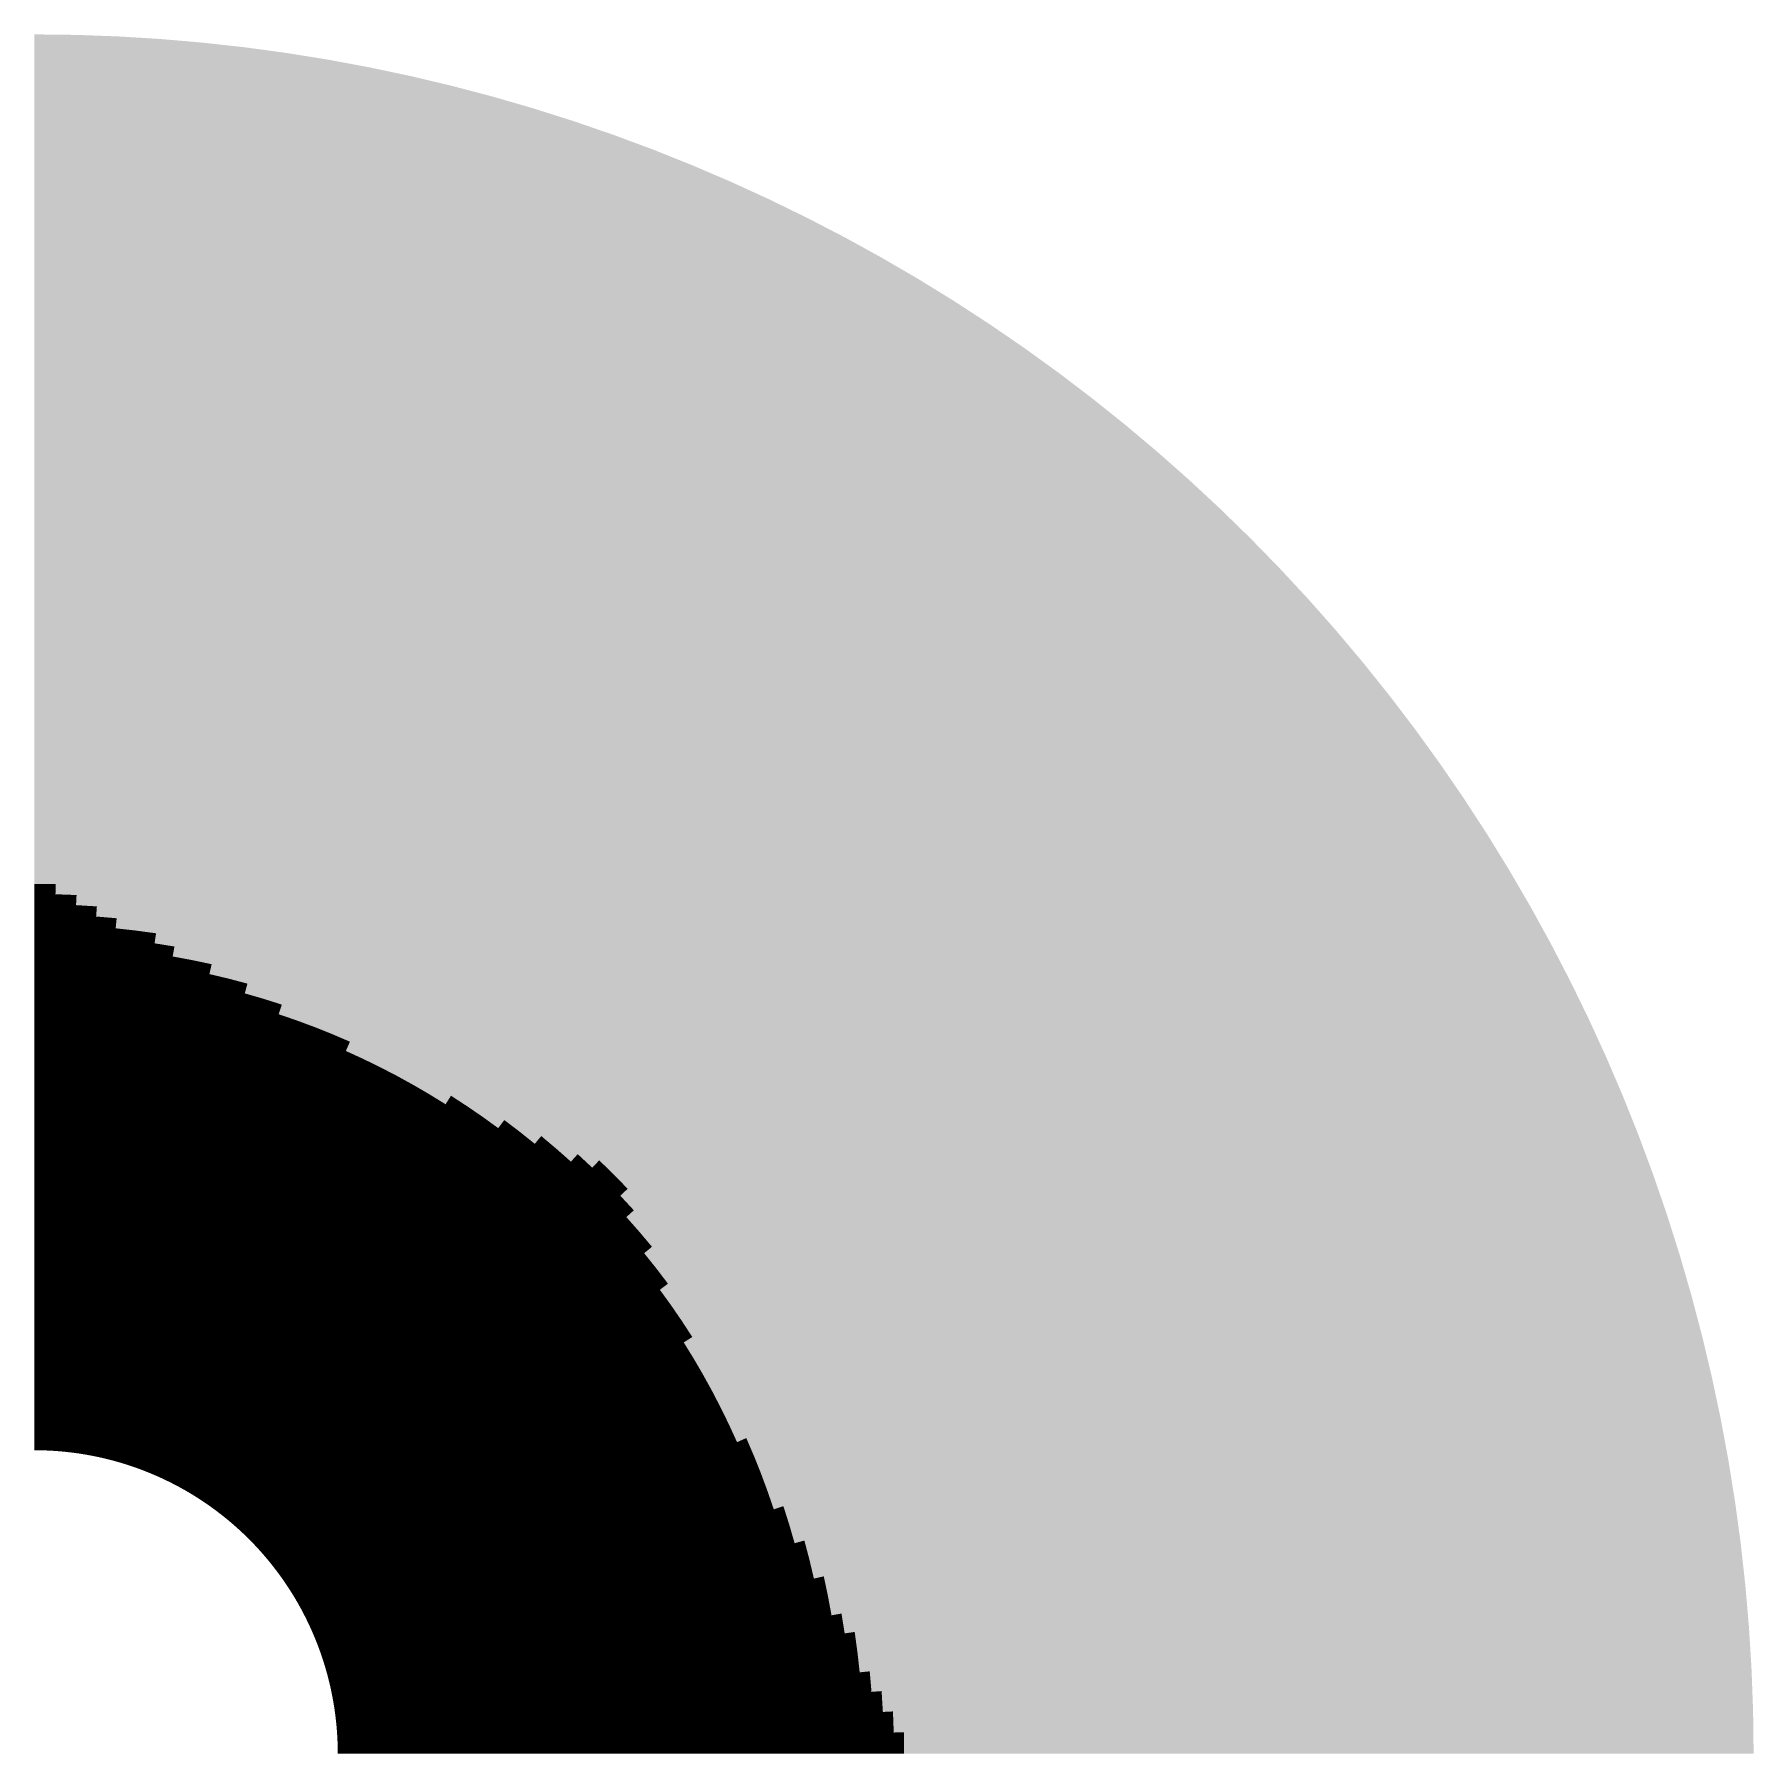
# Model space of a CAD drawing. Header units: inches. Extents: x -266 to 784, y -170 to 213.
# Drawn here: x 0 to 170, y 0 to 170 of the extents above; entities that cross this region are included whole.
import ezdxf

# ---------------------------------------------------------------- set-up
doc = ezdxf.new("R2010")
doc.units = ezdxf.units.IN
doc.header["$MEASUREMENT"] = 0

msp = doc.modelspace()

# ---------------------------------------------------------------- linework, layer by layer
at = {"color": 98, "true_color": 0x020301}
for points in [[(0, 169), (0, 170), (4.147468, 168.9491), (4.172009, 169.948799)], [(4.147468, 168.9491), (4.172009, 169.948799), (8.292437, 168.796432), (8.341505, 169.795228)], [(8.292437, 168.796432), (8.341505, 169.795228), (12.432411, 168.542087), (12.505976, 169.539378)], [(12.432411, 168.542087), (12.505976, 169.539378), (16.564897, 168.186219), (16.662914, 169.181404)], [(16.564897, 168.186219), (16.662914, 169.181404), (20.687404, 167.729041), (20.809815, 168.721521)], [(20.687404, 167.729041), (20.809815, 168.721521), (24.79745, 167.17083), (24.944181, 168.160007)]]:
    msp.add_solid(points, dxfattribs=at)
at = {"color": 98, "true_color": 0x050803}
msp.add_solid([(0, 168), (0, 169), (4.122926, 167.949402), (4.147468, 168.9491)], dxfattribs=at)
at = {"color": 98, "true_color": 0x060803}
for points in [[(4.122926, 167.949402), (4.147468, 168.9491), (8.243369, 167.797637), (8.292437, 168.796432)], [(8.243369, 167.797637), (8.292437, 168.796432), (12.358847, 167.544797), (12.432411, 168.542087)], [(12.358847, 167.544797), (12.432411, 168.542087), (16.46688, 167.191034), (16.564897, 168.186219)], [(16.46688, 167.191034), (16.564897, 168.186219), (20.564993, 166.736562), (20.687404, 167.729041)], [(20.564993, 166.736562), (20.687404, 167.729041), (24.65072, 166.181654), (24.79745, 167.17083)], [(24.65072, 166.181654), (24.79745, 167.17083), (28.721597, 165.526644), (28.892559, 166.511922)], [(28.721597, 165.526644), (28.892559, 166.511922), (32.775174, 164.771927), (32.970264, 165.752712)], [(32.775174, 164.771927), (32.970264, 165.752712), (36.809008, 163.917958), (37.02811, 164.89366)], [(36.809008, 163.917958), (37.02811, 164.89366), (40.82067, 162.965251), (41.06365, 163.935282)], [(40.82067, 162.965251), (41.06365, 163.935282), (44.807743, 161.914379), (45.074456, 162.878155)]]:
    msp.add_solid(points, dxfattribs=at)
at = {"color": 98, "true_color": 0x090c05}
for points in [[(0, 167), (0, 168), (4.098385, 166.949703), (4.122926, 167.949402)], [(4.098385, 166.949703), (4.122926, 167.949402), (8.194302, 166.798841), (8.243369, 167.797637)], [(8.194302, 166.798841), (8.243369, 167.797637), (12.285282, 166.547506), (12.358847, 167.544797)], [(12.285282, 166.547506), (12.358847, 167.544797), (16.368862, 166.195849), (16.46688, 167.191034)], [(16.368862, 166.195849), (16.46688, 167.191034), (20.442583, 165.744082), (20.564993, 166.736562)], [(20.442583, 165.744082), (20.564993, 166.736562), (24.503989, 165.192477), (24.65072, 166.181654)]]:
    msp.add_solid(points, dxfattribs=at)
at = {"color": 88, "true_color": 0x0c1008}
for points in [[(0, 166), (0, 167), (4.073844, 165.950004), (4.098385, 166.949703)], [(4.073844, 165.950004), (4.098385, 166.949703), (8.145234, 165.800046), (8.194302, 166.798841)], [(8.145234, 165.800046), (8.194302, 166.798841), (12.211718, 165.550216), (12.285282, 166.547506)]]:
    msp.add_solid(points, dxfattribs=at)
at = {"color": 18, "true_color": 0x030301}
for points in [[(24.79745, 167.17083), (24.944181, 168.160007), (28.892559, 166.511922), (29.063521, 167.497199)], [(28.892559, 166.511922), (29.063521, 167.497199), (32.970264, 165.752712), (33.165355, 166.733498)], [(32.970264, 165.752712), (33.165355, 166.733498), (37.02811, 164.89366), (37.247211, 165.869362)], [(37.02811, 164.89366), (37.247211, 165.869362), (41.06365, 163.935282), (41.306631, 164.905313)], [(41.06365, 163.935282), (41.306631, 164.905313), (45.074456, 162.878155), (45.341169, 163.841931)], [(45.074456, 162.878155), (45.341169, 163.841931), (49.05811, 161.722917), (49.348395, 162.679857)], [(49.05811, 161.722917), (49.348395, 162.679857), (53.012214, 160.470263), (53.325896, 161.419791)], [(53.012214, 160.470263), (53.325896, 161.419791), (56.934385, 159.120947), (57.271275, 160.062491)], [(56.934385, 159.120947), (57.271275, 160.062491), (60.822261, 157.675783), (61.182156, 158.608776)], [(60.822261, 157.675783), (61.182156, 158.608776), (64.6735, 156.135641), (65.056184, 157.059521)], [(64.6735, 156.135641), (65.056184, 157.059521), (68.485782, 154.501449), (68.891023, 155.415658)], [(68.485782, 154.501449), (68.891023, 155.415658), (72.256811, 152.774191), (72.684366, 153.67818)], [(72.256811, 152.774191), (72.684366, 153.67818), (75.984315, 150.954907), (76.433926, 151.848131)], [(75.984315, 150.954907), (76.433926, 151.848131), (79.666049, 149.044694), (80.137445, 149.926615)], [(79.666049, 149.044694), (80.137445, 149.926615), (83.299794, 147.044701), (83.792693, 147.914788)], [(83.299794, 147.044701), (83.792693, 147.914788), (86.883364, 144.956135), (87.397467, 145.813864)], [(86.883364, 144.956135), (87.397467, 145.813864), (90.414598, 142.780253), (90.949595, 143.625106)], [(90.414598, 142.780253), (90.949595, 143.625106), (93.891369, 140.518364), (94.44694, 141.349834)], [(93.891369, 140.518364), (94.44694, 141.349834), (97.311584, 138.171833), (97.887393, 138.989418)], [(97.311584, 138.171833), (97.887393, 138.989418), (100.673182, 135.742073), (101.268882, 136.54528)], [(100.673182, 135.742073), (101.268882, 136.54528), (103.974139, 133.230546), (104.58937, 134.018893)], [(103.974139, 133.230546), (104.58937, 134.018893), (107.212465, 130.638767), (107.846858, 131.411777)], [(107.212465, 130.638767), (107.846858, 131.411777), (110.38621, 127.968295), (111.039383, 128.725504)], [(110.38621, 127.968295), (111.039383, 128.725504), (113.493463, 125.22074), (114.165022, 125.961691)], [(113.493463, 125.22074), (114.165022, 125.961691), (116.532352, 122.397757), (117.221893, 123.122004)], [(116.532352, 122.397757), (117.221893, 123.122004), (119.501046, 119.501046), (120.208153, 120.208153)], [(119.501046, 119.501046), (120.208153, 120.208153), (122.397757, 116.532352), (123.122004, 117.221893)], [(122.397757, 116.532352), (123.122004, 117.221893), (125.22074, 113.493463), (125.961691, 114.165022)], [(125.22074, 113.493463), (125.961691, 114.165022), (127.968295, 110.38621), (128.725504, 111.039383)], [(127.968295, 110.38621), (128.725504, 111.039383), (130.638767, 107.212465), (131.411777, 107.846858)]]:
    msp.add_solid(points, dxfattribs=at)
at = {"color": 88, "true_color": 0x0f140a}
for points in [[(0, 165), (0, 166), (4.049303, 164.950305), (4.073844, 165.950004)], [(4.049303, 164.950305), (4.073844, 165.950004), (8.096166, 164.80125), (8.145234, 165.800046)]]:
    msp.add_solid(points, dxfattribs=at)
at = {"color": 88, "true_color": 0x12190c}
msp.add_solid([(0, 164), (0, 165), (4.024761, 163.950606), (4.049303, 164.950305)], dxfattribs=at)
at = {"color": 88, "true_color": 0x13190c}
for points in [[(4.024761, 163.950606), (4.049303, 164.950305), (8.047099, 163.802455), (8.096166, 164.80125)], [(8.047099, 163.802455), (8.096166, 164.80125), (12.064588, 163.555635), (12.138153, 164.552925)], [(12.064588, 163.555635), (12.138153, 164.552925), (16.074811, 163.210295), (16.172828, 164.20548)]]:
    msp.add_solid(points, dxfattribs=at)
at = {"color": 88, "true_color": 0x10140a}
for points in [[(8.096166, 164.80125), (8.145234, 165.800046), (12.138153, 164.552925), (12.211718, 165.550216)], [(12.138153, 164.552925), (12.211718, 165.550216), (16.172828, 164.20548), (16.270845, 165.200665)], [(16.172828, 164.20548), (16.270845, 165.200665), (20.197761, 163.759123), (20.320172, 164.751603)], [(20.197761, 163.759123), (20.320172, 164.751603), (24.210528, 163.214124), (24.357259, 164.203301)]]:
    msp.add_solid(points, dxfattribs=at)
at = {"color": 88, "true_color": 0x0d1008}
for points in [[(12.211718, 165.550216), (12.285282, 166.547506), (16.270845, 165.200665), (16.368862, 166.195849)], [(16.270845, 165.200665), (16.368862, 166.195849), (20.320172, 164.751603), (20.442583, 165.744082)], [(20.320172, 164.751603), (20.442583, 165.744082), (24.357259, 164.203301), (24.503989, 165.192477)], [(24.357259, 164.203301), (24.503989, 165.192477), (28.379674, 163.556089), (28.550635, 164.541366)], [(28.379674, 163.556089), (28.550635, 164.541366), (32.384993, 162.810357), (32.580084, 163.791142)]]:
    msp.add_solid(points, dxfattribs=at)
at = {"color": 88, "true_color": 0x0a0c05}
for points in [[(24.503989, 165.192477), (24.65072, 166.181654), (28.550635, 164.541366), (28.721597, 165.526644)], [(28.550635, 164.541366), (28.721597, 165.526644), (32.580084, 163.791142), (32.775174, 164.771927)], [(32.580084, 163.791142), (32.775174, 164.771927), (36.589907, 162.942256), (36.809008, 163.917958)], [(36.589907, 162.942256), (36.809008, 163.917958), (40.57769, 161.995219), (40.82067, 162.965251)], [(40.57769, 161.995219), (40.82067, 162.965251), (44.541031, 160.950603), (44.807743, 161.914379)], [(44.541031, 160.950603), (44.807743, 161.914379), (48.477541, 159.809036), (48.767826, 160.765976)], [(48.477541, 159.809036), (48.767826, 160.765976), (52.384851, 158.571206), (52.698532, 159.520734)]]:
    msp.add_solid(points, dxfattribs=at)
at = {"color": 88, "true_color": 0x161d0e}
for points in [[(0, 163), (0, 164), (4.00022, 162.950907), (4.024761, 163.950606)], [(4.00022, 162.950907), (4.024761, 163.950606), (7.998031, 162.803659), (8.047099, 163.802455)], [(7.998031, 162.803659), (8.047099, 163.802455), (11.991024, 162.558344), (12.064588, 163.555635)]]:
    msp.add_solid(points, dxfattribs=at)
at = {"color": 88, "true_color": 0x171d0e}
for points in [[(11.991024, 162.558344), (12.064588, 163.555635), (15.976794, 162.21511), (16.074811, 163.210295)], [(15.976794, 162.21511), (16.074811, 163.210295), (19.95294, 161.774164), (20.075351, 162.766644)], [(19.95294, 161.774164), (20.075351, 162.766644), (23.917067, 161.235771), (24.063798, 162.224948)]]:
    msp.add_solid(points, dxfattribs=at)
at = {"color": 88, "true_color": 0x14190c}
for points in [[(16.074811, 163.210295), (16.172828, 164.20548), (20.075351, 162.766644), (20.197761, 163.759123)], [(20.075351, 162.766644), (20.197761, 163.759123), (24.063798, 162.224948), (24.210528, 163.214124)], [(24.063798, 162.224948), (24.210528, 163.214124), (28.03775, 161.585533), (28.208712, 162.570811)], [(28.03775, 161.585533), (28.208712, 162.570811), (31.994813, 160.848786), (32.189903, 161.829571)]]:
    msp.add_solid(points, dxfattribs=at)
at = {"color": 88, "true_color": 0x11140a}
for points in [[(24.210528, 163.214124), (24.357259, 164.203301), (28.208712, 162.570811), (28.379674, 163.556089)], [(28.208712, 162.570811), (28.379674, 163.556089), (32.189903, 161.829571), (32.384993, 162.810357)], [(32.189903, 161.829571), (32.384993, 162.810357), (36.151705, 160.990851), (36.370806, 161.966554)], [(36.151705, 160.990851), (36.370806, 161.966554), (40.09173, 160.055157), (40.33471, 161.025188)]]:
    msp.add_solid(points, dxfattribs=at)
at = {"color": 88, "true_color": 0x0e1008}
for points in [[(32.384993, 162.810357), (32.580084, 163.791142), (36.370806, 161.966554), (36.589907, 162.942256)], [(36.370806, 161.966554), (36.589907, 162.942256), (40.33471, 161.025188), (40.57769, 161.995219)], [(40.33471, 161.025188), (40.57769, 161.995219), (44.274318, 159.986827), (44.541031, 160.950603)], [(44.274318, 159.986827), (44.541031, 160.950603), (48.187256, 158.852096), (48.477541, 159.809036)], [(48.187256, 158.852096), (48.477541, 159.809036), (52.071169, 157.621678), (52.384851, 158.571206)]]:
    msp.add_solid(points, dxfattribs=at)
at = {"color": 88, "true_color": 0x192110}
for points in [[(0, 162), (0, 163), (3.975679, 161.951209), (4.00022, 162.950907)], [(3.975679, 161.951209), (4.00022, 162.950907), (7.948963, 161.804864), (7.998031, 162.803659)]]:
    msp.add_solid(points, dxfattribs=at)
at = {"color": 250, "true_color": 0x1c2512}
msp.add_solid([(0, 161), (0, 162), (3.951138, 160.95151), (3.975679, 161.951209)], dxfattribs=at)
at = {"color": 250, "true_color": 0x1d2512}
for points in [[(3.951138, 160.95151), (3.975679, 161.951209), (7.899896, 160.806068), (7.948963, 161.804864)], [(7.899896, 160.806068), (7.948963, 161.804864), (11.843895, 160.563764), (11.917459, 161.561054)], [(11.843895, 160.563764), (11.917459, 161.561054), (15.78076, 160.224741), (15.878777, 161.219926)]]:
    msp.add_solid(points, dxfattribs=at)
at = {"color": 88, "true_color": 0x1a2110}
for points in [[(7.948963, 161.804864), (7.998031, 162.803659), (11.917459, 161.561054), (11.991024, 162.558344)], [(11.917459, 161.561054), (11.991024, 162.558344), (15.878777, 161.219926), (15.976794, 162.21511)], [(15.878777, 161.219926), (15.976794, 162.21511), (19.830529, 160.781685), (19.95294, 161.774164)]]:
    msp.add_solid(points, dxfattribs=at)
at = {"color": 250, "true_color": 0x1b2110}
for points in [[(19.830529, 160.781685), (19.95294, 161.774164), (23.770337, 160.246595), (23.917067, 161.235771)], [(23.770337, 160.246595), (23.917067, 161.235771), (27.695826, 159.614978), (27.866788, 160.600256)]]:
    msp.add_solid(points, dxfattribs=at)
at = {"color": 88, "true_color": 0x181d0e}
for points in [[(23.917067, 161.235771), (24.063798, 162.224948), (27.866788, 160.600256), (28.03775, 161.585533)], [(27.866788, 160.600256), (28.03775, 161.585533), (31.799722, 159.868001), (31.994813, 160.848786)], [(31.799722, 159.868001), (31.994813, 160.848786), (35.713502, 159.039447), (35.932603, 160.015149)]]:
    msp.add_solid(points, dxfattribs=at)
at = {"color": 88, "true_color": 0x15190c}
for points in [[(31.994813, 160.848786), (32.189903, 161.829571), (35.932603, 160.015149), (36.151705, 160.990851)], [(35.932603, 160.015149), (36.151705, 160.990851), (39.84875, 159.085126), (40.09173, 160.055157)], [(39.84875, 159.085126), (40.09173, 160.055157), (43.740892, 158.059275), (44.007605, 159.023051)]]:
    msp.add_solid(points, dxfattribs=at)
at = {"color": 98, "true_color": 0x070803}
for points in [[(44.807743, 161.914379), (45.074456, 162.878155), (48.767826, 160.765976), (49.05811, 161.722917)], [(48.767826, 160.765976), (49.05811, 161.722917), (52.698532, 159.520734), (53.012214, 160.470263)], [(52.698532, 159.520734), (53.012214, 160.470263), (56.597495, 158.179403), (56.934385, 159.120947)], [(56.597495, 158.179403), (56.934385, 159.120947), (60.462366, 156.74279), (60.822261, 157.675783)], [(60.462366, 156.74279), (60.822261, 157.675783), (64.290817, 155.211761), (64.6735, 156.135641)], [(64.290817, 155.211761), (64.6735, 156.135641), (68.080541, 153.587239), (68.485782, 154.501449)], [(68.080541, 153.587239), (68.485782, 154.501449), (71.829256, 151.870201), (72.256811, 152.774191)], [(71.829256, 151.870201), (72.256811, 152.774191), (75.534703, 150.061683), (75.984315, 150.954907)], [(75.534703, 150.061683), (75.984315, 150.954907), (79.194652, 148.162772), (79.666049, 149.044694)], [(79.194652, 148.162772), (79.666049, 149.044694), (82.806896, 146.174615), (83.299794, 147.044701)]]:
    msp.add_solid(points, dxfattribs=at)
at = {"color": 250, "true_color": 0x1f2a14}
msp.add_solid([(0, 160), (0, 161), (3.926597, 159.951811), (3.951138, 160.95151)], dxfattribs=at)
at = {"color": 250, "true_color": 0x232e16}
for points in [[(0, 159), (0, 160), (3.902055, 158.952112), (3.926597, 159.951811)], [(3.902055, 158.952112), (3.926597, 159.951811), (7.80176, 158.808478), (7.850828, 159.807273)]]:
    msp.add_solid(points, dxfattribs=at)
at = {"color": 250, "true_color": 0x202a14}
for points in [[(3.926597, 159.951811), (3.951138, 160.95151), (7.850828, 159.807273), (7.899896, 160.806068)], [(7.850828, 159.807273), (7.899896, 160.806068), (11.77033, 159.566473), (11.843895, 160.563764)]]:
    msp.add_solid(points, dxfattribs=at)
at = {"color": 250, "true_color": 0x242e16}
for points in [[(7.80176, 158.808478), (7.850828, 159.807273), (11.696766, 158.569183), (11.77033, 159.566473)], [(11.696766, 158.569183), (11.77033, 159.566473), (15.584725, 158.234372), (15.682742, 159.229556)]]:
    msp.add_solid(points, dxfattribs=at)
at = {"color": 250, "true_color": 0x212a14}
for points in [[(11.77033, 159.566473), (11.843895, 160.563764), (15.682742, 159.229556), (15.78076, 160.224741)], [(15.682742, 159.229556), (15.78076, 160.224741), (19.585708, 158.796726), (19.708119, 159.789205)]]:
    msp.add_solid(points, dxfattribs=at)
at = {"color": 250, "true_color": 0x1e2512}
for points in [[(15.78076, 160.224741), (15.878777, 161.219926), (19.708119, 159.789205), (19.830529, 160.781685)], [(19.708119, 159.789205), (19.830529, 160.781685), (23.623606, 159.257418), (23.770337, 160.246595)]]:
    msp.add_solid(points, dxfattribs=at)
at = {"color": 250, "true_color": 0x1f2512}
for points in [[(23.623606, 159.257418), (23.770337, 160.246595), (27.524864, 158.6297), (27.695826, 159.614978)], [(27.524864, 158.6297), (27.695826, 159.614978), (31.409542, 157.90643), (31.604632, 158.887215)]]:
    msp.add_solid(points, dxfattribs=at)
at = {"color": 250, "true_color": 0x1c2110}
for points in [[(27.695826, 159.614978), (27.866788, 160.600256), (31.604632, 158.887215), (31.799722, 159.868001)], [(31.604632, 158.887215), (31.799722, 159.868001), (35.494401, 158.063745), (35.713502, 159.039447)], [(35.494401, 158.063745), (35.713502, 159.039447), (39.362789, 157.145063), (39.605769, 158.115094)]]:
    msp.add_solid(points, dxfattribs=at)
at = {"color": 88, "true_color": 0x191d0e}
for points in [[(35.713502, 159.039447), (35.932603, 160.015149), (39.605769, 158.115094), (39.84875, 159.085126)], [(39.605769, 158.115094), (39.84875, 159.085126), (43.474179, 157.095499), (43.740892, 158.059275)], [(43.474179, 157.095499), (43.740892, 158.059275), (47.316402, 155.981275), (47.606687, 156.938215)]]:
    msp.add_solid(points, dxfattribs=at)
at = {"color": 88, "true_color": 0x12140a}
for points in [[(40.09173, 160.055157), (40.33471, 161.025188), (44.007605, 159.023051), (44.274318, 159.986827)], [(44.007605, 159.023051), (44.274318, 159.986827), (47.896972, 157.895155), (48.187256, 158.852096)], [(47.896972, 157.895155), (48.187256, 158.852096), (51.757487, 156.67215), (52.071169, 157.621678)], [(51.757487, 156.67215), (52.071169, 157.621678), (55.586826, 155.354771), (55.923716, 156.296315)]]:
    msp.add_solid(points, dxfattribs=at)
at = {"color": 99, "true_color": 0x263219}
for points in [[(0, 158), (0, 159), (3.877514, 157.952413), (3.902055, 158.952112)], [(3.877514, 157.952413), (3.902055, 158.952112), (7.752693, 157.809682), (7.80176, 158.808478)]]:
    msp.add_solid(points, dxfattribs=at)
at = {"color": 250, "true_color": 0x273219}
msp.add_solid([(7.752693, 157.809682), (7.80176, 158.808478), (11.623201, 157.571892), (11.696766, 158.569183)], dxfattribs=at)
at = {"color": 250, "true_color": 0x283219}
for points in [[(11.623201, 157.571892), (11.696766, 158.569183), (15.486708, 157.239187), (15.584725, 158.234372)], [(15.486708, 157.239187), (15.584725, 158.234372), (19.340887, 156.811766), (19.463297, 157.804246)]]:
    msp.add_solid(points, dxfattribs=at)
at = {"color": 250, "true_color": 0x252e16}
for points in [[(15.584725, 158.234372), (15.682742, 159.229556), (19.463297, 157.804246), (19.585708, 158.796726)], [(19.463297, 157.804246), (19.585708, 158.796726), (23.330145, 157.279065), (23.476876, 158.268242)]]:
    msp.add_solid(points, dxfattribs=at)
at = {"color": 250, "true_color": 0x222a14}
for points in [[(19.585708, 158.796726), (19.708119, 159.789205), (23.476876, 158.268242), (23.623606, 159.257418)], [(23.476876, 158.268242), (23.623606, 159.257418), (27.353902, 157.644423), (27.524864, 158.6297)]]:
    msp.add_solid(points, dxfattribs=at)
at = {"color": 250, "true_color": 0x262e16}
for points in [[(23.330145, 157.279065), (23.476876, 158.268242), (27.18294, 156.659145), (27.353902, 157.644423)], [(27.18294, 156.659145), (27.353902, 157.644423), (31.019361, 155.94486), (31.214452, 156.925645)]]:
    msp.add_solid(points, dxfattribs=at)
at = {"color": 250, "true_color": 0x232a14}
for points in [[(27.353902, 157.644423), (27.524864, 158.6297), (31.214452, 156.925645), (31.409542, 157.90643)], [(31.214452, 156.925645), (31.409542, 157.90643), (35.056198, 156.112341), (35.2753, 157.088043)]]:
    msp.add_solid(points, dxfattribs=at)
at = {"color": 250, "true_color": 0x202512}
for points in [[(31.409542, 157.90643), (31.604632, 158.887215), (35.2753, 157.088043), (35.494401, 158.063745)], [(35.2753, 157.088043), (35.494401, 158.063745), (39.119809, 156.175032), (39.362789, 157.145063)]]:
    msp.add_solid(points, dxfattribs=at)
at = {"color": 250, "true_color": 0x1d2110}
for points in [[(39.362789, 157.145063), (39.605769, 158.115094), (43.207467, 156.131723), (43.474179, 157.095499)], [(43.207467, 156.131723), (43.474179, 157.095499), (47.026118, 155.024334), (47.316402, 155.981275)]]:
    msp.add_solid(points, dxfattribs=at)
at = {"color": 88, "true_color": 0x16190c}
for points in [[(43.740892, 158.059275), (44.007605, 159.023051), (47.606687, 156.938215), (47.896972, 157.895155)], [(47.606687, 156.938215), (47.896972, 157.895155), (51.443805, 155.722622), (51.757487, 156.67215)], [(51.443805, 155.722622), (51.757487, 156.67215), (55.249936, 154.413227), (55.586826, 155.354771)]]:
    msp.add_solid(points, dxfattribs=at)
at = {"color": 88, "true_color": 0x0f1008}
for points in [[(52.071169, 157.621678), (52.384851, 158.571206), (55.923716, 156.296315), (56.260606, 157.237859)], [(55.923716, 156.296315), (56.260606, 157.237859), (59.742576, 154.876805), (60.102471, 155.809797)], [(59.742576, 154.876805), (60.102471, 155.809797), (63.52545, 153.364002), (63.908133, 154.287882)], [(63.52545, 153.364002), (63.908133, 154.287882), (67.270058, 151.758819), (67.675299, 152.673029)], [(67.270058, 151.758819), (67.675299, 152.673029), (70.974146, 150.062223), (71.401701, 150.966212)]]:
    msp.add_solid(points, dxfattribs=at)
at = {"color": 88, "true_color": 0x0b0c05}
for points in [[(52.384851, 158.571206), (52.698532, 159.520734), (56.260606, 157.237859), (56.597495, 158.179403)], [(56.260606, 157.237859), (56.597495, 158.179403), (60.102471, 155.809797), (60.462366, 156.74279)], [(60.102471, 155.809797), (60.462366, 156.74279), (63.908133, 154.287882), (64.290817, 155.211761)], [(63.908133, 154.287882), (64.290817, 155.211761), (67.675299, 152.673029), (68.080541, 153.587239)], [(67.675299, 152.673029), (68.080541, 153.587239), (71.401701, 150.966212), (71.829256, 151.870201)], [(71.401701, 150.966212), (71.829256, 151.870201), (75.085092, 149.168458), (75.534703, 150.061683)]]:
    msp.add_solid(points, dxfattribs=at)
at = {"color": 99, "true_color": 0x29361b}
msp.add_solid([(0, 157), (0, 158), (3.852973, 156.952715), (3.877514, 157.952413)], dxfattribs=at)
at = {"color": 89, "true_color": 0x2c3b1d}
msp.add_solid([(0, 156), (0, 157), (3.828432, 155.953016), (3.852973, 156.952715)], dxfattribs=at)
at = {"color": 89, "true_color": 0x2d3b1d}
msp.add_solid([(3.828432, 155.953016), (3.852973, 156.952715), (7.654557, 155.812091), (7.703625, 156.810887)], dxfattribs=at)
at = {"color": 99, "true_color": 0x2a361b}
for points in [[(3.852973, 156.952715), (3.877514, 157.952413), (7.703625, 156.810887), (7.752693, 157.809682)], [(7.703625, 156.810887), (7.752693, 157.809682), (11.549636, 156.574602), (11.623201, 157.571892)]]:
    msp.add_solid(points, dxfattribs=at)
at = {"color": 89, "true_color": 0x2e3b1d}
for points in [[(7.654557, 155.812091), (7.703625, 156.810887), (11.476072, 155.577311), (11.549636, 156.574602)], [(11.476072, 155.577311), (11.549636, 156.574602), (15.290674, 155.248817), (15.388691, 156.244002)]]:
    msp.add_solid(points, dxfattribs=at)
at = {"color": 89, "true_color": 0x2b361b}
msp.add_solid([(11.549636, 156.574602), (11.623201, 157.571892), (15.388691, 156.244002), (15.486708, 157.239187)], dxfattribs=at)
at = {"color": 89, "true_color": 0x2c361b}
for points in [[(15.388691, 156.244002), (15.486708, 157.239187), (19.218476, 155.819287), (19.340887, 156.811766)], [(19.218476, 155.819287), (19.340887, 156.811766), (23.036684, 155.300712), (23.183415, 156.289889)]]:
    msp.add_solid(points, dxfattribs=at)
at = {"color": 250, "true_color": 0x293219}
for points in [[(19.340887, 156.811766), (19.463297, 157.804246), (23.183415, 156.289889), (23.330145, 157.279065)], [(23.183415, 156.289889), (23.330145, 157.279065), (27.011978, 155.673867), (27.18294, 156.659145)]]:
    msp.add_solid(points, dxfattribs=at)
at = {"color": 250, "true_color": 0x2a3219}
msp.add_solid([(27.011978, 155.673867), (27.18294, 156.659145), (30.824271, 154.964074), (31.019361, 155.94486)], dxfattribs=at)
at = {"color": 250, "true_color": 0x272e16}
msp.add_solid([(31.019361, 155.94486), (31.214452, 156.925645), (34.837097, 155.136639), (35.056198, 156.112341)], dxfattribs=at)
at = {"color": 250, "true_color": 0x242a14}
for points in [[(35.056198, 156.112341), (35.2753, 157.088043), (38.876829, 155.205001), (39.119809, 156.175032)], [(38.876829, 155.205001), (39.119809, 156.175032), (42.674041, 154.204171), (42.940754, 155.167947)]]:
    msp.add_solid(points, dxfattribs=at)
at = {"color": 250, "true_color": 0x212512}
for points in [[(39.119809, 156.175032), (39.362789, 157.145063), (42.940754, 155.167947), (43.207467, 156.131723)], [(42.940754, 155.167947), (43.207467, 156.131723), (46.735833, 154.067394), (47.026118, 155.024334)], [(46.735833, 154.067394), (47.026118, 155.024334), (50.50276, 152.874037), (50.816442, 153.823565)]]:
    msp.add_solid(points, dxfattribs=at)
at = {"color": 88, "true_color": 0x1a1d0e}
for points in [[(47.316402, 155.981275), (47.606687, 156.938215), (51.130124, 154.773093), (51.443805, 155.722622)], [(51.130124, 154.773093), (51.443805, 155.722622), (54.913046, 153.471683), (55.249936, 154.413227)]]:
    msp.add_solid(points, dxfattribs=at)
at = {"color": 89, "true_color": 0x303f1f}
for points in [[(0, 155), (0, 156), (3.80389, 154.953317), (3.828432, 155.953016)], [(3.80389, 154.953317), (3.828432, 155.953016), (7.60549, 154.813296), (7.654557, 155.812091)]]:
    msp.add_solid(points, dxfattribs=at)
at = {"color": 89, "true_color": 0x334321}
msp.add_solid([(0, 154), (0, 155), (3.779349, 153.953618), (3.80389, 154.953317)], dxfattribs=at)
at = {"color": 79, "true_color": 0x344321}
for points in [[(3.779349, 153.953618), (3.80389, 154.953317), (7.556422, 153.8145), (7.60549, 154.813296)], [(7.556422, 153.8145), (7.60549, 154.813296), (11.328943, 153.58273), (11.402507, 154.580021)]]:
    msp.add_solid(points, dxfattribs=at)
at = {"color": 89, "true_color": 0x313f1f}
msp.add_solid([(7.60549, 154.813296), (7.654557, 155.812091), (11.402507, 154.580021), (11.476072, 155.577311)], dxfattribs=at)
at = {"color": 89, "true_color": 0x323f1f}
for points in [[(11.402507, 154.580021), (11.476072, 155.577311), (15.192657, 154.253633), (15.290674, 155.248817)], [(15.192657, 154.253633), (15.290674, 155.248817), (18.973655, 153.834328), (19.096065, 154.826807)]]:
    msp.add_solid(points, dxfattribs=at)
at = {"color": 89, "true_color": 0x2f3b1d}
msp.add_solid([(15.290674, 155.248817), (15.388691, 156.244002), (19.096065, 154.826807), (19.218476, 155.819287)], dxfattribs=at)
at = {"color": 89, "true_color": 0x333f1f}
msp.add_solid([(18.973655, 153.834328), (19.096065, 154.826807), (22.743224, 153.322359), (22.889954, 154.311536)], dxfattribs=at)
at = {"color": 89, "true_color": 0x303b1d}
for points in [[(19.096065, 154.826807), (19.218476, 155.819287), (22.889954, 154.311536), (23.036684, 155.300712)], [(22.889954, 154.311536), (23.036684, 155.300712), (26.670055, 153.703312), (26.841017, 154.68859)]]:
    msp.add_solid(points, dxfattribs=at)
at = {"color": 89, "true_color": 0x2d361b}
msp.add_solid([(23.036684, 155.300712), (23.183415, 156.289889), (26.841017, 154.68859), (27.011978, 155.673867)], dxfattribs=at)
at = {"color": 89, "true_color": 0x2e361b}
for points in [[(26.841017, 154.68859), (27.011978, 155.673867), (30.629181, 153.983289), (30.824271, 154.964074)], [(30.629181, 153.983289), (30.824271, 154.964074), (34.398895, 153.185234), (34.617996, 154.160937)]]:
    msp.add_solid(points, dxfattribs=at)
at = {"color": 250, "true_color": 0x2b3219}
for points in [[(30.824271, 154.964074), (31.019361, 155.94486), (34.617996, 154.160937), (34.837097, 155.136639)], [(34.617996, 154.160937), (34.837097, 155.136639), (38.390868, 153.264938), (38.633849, 154.234969)]]:
    msp.add_solid(points, dxfattribs=at)
at = {"color": 250, "true_color": 0x282e16}
for points in [[(34.837097, 155.136639), (35.056198, 156.112341), (38.633849, 154.234969), (38.876829, 155.205001)], [(38.633849, 154.234969), (38.876829, 155.205001), (42.407328, 153.240394), (42.674041, 154.204171)]]:
    msp.add_solid(points, dxfattribs=at)
at = {"color": 250, "true_color": 0x252a14}
for points in [[(42.674041, 154.204171), (42.940754, 155.167947), (46.445548, 153.110454), (46.735833, 154.067394)], [(46.445548, 153.110454), (46.735833, 154.067394), (50.189078, 151.924509), (50.50276, 152.874037)]]:
    msp.add_solid(points, dxfattribs=at)
at = {"color": 250, "true_color": 0x1e2110}
for points in [[(47.026118, 155.024334), (47.316402, 155.981275), (50.816442, 153.823565), (51.130124, 154.773093)], [(50.816442, 153.823565), (51.130124, 154.773093), (54.576156, 152.530139), (54.913046, 153.471683)], [(54.576156, 152.530139), (54.913046, 153.471683), (58.302996, 151.144833), (58.662891, 152.077826)]]:
    msp.add_solid(points, dxfattribs=at)
at = {"color": 88, "true_color": 0x17190c}
for points in [[(55.249936, 154.413227), (55.586826, 155.354771), (59.022786, 153.010819), (59.382681, 153.943812)], [(59.022786, 153.010819), (59.382681, 153.943812), (62.760083, 151.516243), (63.142766, 152.440123)], [(62.760083, 151.516243), (63.142766, 152.440123), (66.459576, 149.9304), (66.864817, 150.84461)], [(66.459576, 149.9304), (66.864817, 150.84461), (70.119035, 148.254244), (70.54659, 149.158233)]]:
    msp.add_solid(points, dxfattribs=at)
at = {"color": 88, "true_color": 0x13140a}
for points in [[(55.586826, 155.354771), (55.923716, 156.296315), (59.382681, 153.943812), (59.742576, 154.876805)], [(59.382681, 153.943812), (59.742576, 154.876805), (63.142766, 152.440123), (63.52545, 153.364002)], [(63.142766, 152.440123), (63.52545, 153.364002), (66.864817, 150.84461), (67.270058, 151.758819)], [(66.864817, 150.84461), (67.270058, 151.758819), (70.54659, 149.158233), (70.974146, 150.062223)]]:
    msp.add_solid(points, dxfattribs=at)
at = {"color": 79, "true_color": 0x364823}
msp.add_solid([(0, 153), (0, 154), (3.754808, 152.953919), (3.779349, 153.953618)], dxfattribs=at)
at = {"color": 79, "true_color": 0x394c25}
msp.add_solid([(0, 152), (0, 153), (3.730267, 151.95422), (3.754808, 152.953919)], dxfattribs=at)
at = {"color": 79, "true_color": 0x374823}
msp.add_solid([(3.754808, 152.953919), (3.779349, 153.953618), (7.507354, 152.815705), (7.556422, 153.8145)], dxfattribs=at)
at = {"color": 79, "true_color": 0x384823}
msp.add_solid([(7.507354, 152.815705), (7.556422, 153.8145), (11.255378, 152.58544), (11.328943, 153.58273)], dxfattribs=at)
at = {"color": 79, "true_color": 0x394823}
for points in [[(11.255378, 152.58544), (11.328943, 153.58273), (14.996622, 152.263263), (15.09464, 153.258448)], [(14.996622, 152.263263), (15.09464, 153.258448), (18.728833, 151.849369), (18.851244, 152.841848)]]:
    msp.add_solid(points, dxfattribs=at)
at = {"color": 79, "true_color": 0x354321}
msp.add_solid([(11.328943, 153.58273), (11.402507, 154.580021), (15.09464, 153.258448), (15.192657, 154.253633)], dxfattribs=at)
at = {"color": 79, "true_color": 0x364321}
msp.add_solid([(15.09464, 153.258448), (15.192657, 154.253633), (18.851244, 152.841848), (18.973655, 153.834328)], dxfattribs=at)
at = {"color": 79, "true_color": 0x374321}
msp.add_solid([(18.851244, 152.841848), (18.973655, 153.834328), (22.596493, 152.333183), (22.743224, 153.322359)], dxfattribs=at)
at = {"color": 79, "true_color": 0x384321}
for points in [[(22.596493, 152.333183), (22.743224, 153.322359), (26.328131, 151.732757), (26.499093, 152.718035)], [(26.328131, 151.732757), (26.499093, 152.718035), (30.04391, 151.040933), (30.239, 152.021718)]]:
    msp.add_solid(points, dxfattribs=at)
at = {"color": 79, "true_color": 0x343f1f}
msp.add_solid([(22.743224, 153.322359), (22.889954, 154.311536), (26.499093, 152.718035), (26.670055, 153.703312)], dxfattribs=at)
at = {"color": 79, "true_color": 0x353f1f}
msp.add_solid([(26.499093, 152.718035), (26.670055, 153.703312), (30.239, 152.021718), (30.43409, 153.002504)], dxfattribs=at)
at = {"color": 89, "true_color": 0x313b1d}
msp.add_solid([(26.670055, 153.703312), (26.841017, 154.68859), (30.43409, 153.002504), (30.629181, 153.983289)], dxfattribs=at)
at = {"color": 79, "true_color": 0x363f1f}
for points in [[(30.239, 152.021718), (30.43409, 153.002504), (33.960692, 151.23383), (34.179793, 152.209532)], [(33.960692, 151.23383), (34.179793, 152.209532), (37.661928, 150.354844), (37.904908, 151.324875)]]:
    msp.add_solid(points, dxfattribs=at)
at = {"color": 89, "true_color": 0x323b1d}
msp.add_solid([(30.43409, 153.002504), (30.629181, 153.983289), (34.179793, 152.209532), (34.398895, 153.185234)], dxfattribs=at)
at = {"color": 89, "true_color": 0x333b1d}
for points in [[(34.179793, 152.209532), (34.398895, 153.185234), (37.904908, 151.324875), (38.147888, 152.294907)], [(37.904908, 151.324875), (38.147888, 152.294907), (41.60719, 150.349066), (41.873903, 151.312842)]]:
    msp.add_solid(points, dxfattribs=at)
at = {"color": 250, "true_color": 0x2f361b}
msp.add_solid([(34.398895, 153.185234), (34.617996, 154.160937), (38.147888, 152.294907), (38.390868, 153.264938)], dxfattribs=at)
at = {"color": 250, "true_color": 0x30361b}
for points in [[(38.147888, 152.294907), (38.390868, 153.264938), (41.873903, 151.312842), (42.140616, 152.276618)], [(41.873903, 151.312842), (42.140616, 152.276618), (45.574694, 150.239633), (45.864979, 151.196573)]]:
    msp.add_solid(points, dxfattribs=at)
at = {"color": 250, "true_color": 0x2c3219}
for points in [[(38.390868, 153.264938), (38.633849, 154.234969), (42.140616, 152.276618), (42.407328, 153.240394)], [(42.140616, 152.276618), (42.407328, 153.240394), (45.864979, 151.196573), (46.155264, 152.153513)]]:
    msp.add_solid(points, dxfattribs=at)
at = {"color": 250, "true_color": 0x292e16}
for points in [[(42.407328, 153.240394), (42.674041, 154.204171), (46.155264, 152.153513), (46.445548, 153.110454)], [(46.155264, 152.153513), (46.445548, 153.110454), (49.875397, 150.974981), (50.189078, 151.924509)]]:
    msp.add_solid(points, dxfattribs=at)
at = {"color": 250, "true_color": 0x222512}
for points in [[(50.50276, 152.874037), (50.816442, 153.823565), (54.239266, 151.588594), (54.576156, 152.530139)], [(54.239266, 151.588594), (54.576156, 152.530139), (57.943101, 150.211841), (58.302996, 151.144833)]]:
    msp.add_solid(points, dxfattribs=at)
at = {"color": 250, "true_color": 0x1b1d0e}
for points in [[(54.913046, 153.471683), (55.249936, 154.413227), (58.662891, 152.077826), (59.022786, 153.010819)], [(58.662891, 152.077826), (59.022786, 153.010819), (62.377399, 150.592364), (62.760083, 151.516243)], [(62.377399, 150.592364), (62.760083, 151.516243), (66.054334, 149.01619), (66.459576, 149.9304)]]:
    msp.add_solid(points, dxfattribs=at)
at = {"color": 79, "true_color": 0x3c5028}
msp.add_solid([(0, 151), (0, 152), (3.705726, 150.954522), (3.730267, 151.95422)], dxfattribs=at)
at = {"color": 79, "true_color": 0x3d5028}
msp.add_solid([(3.705726, 150.954522), (3.730267, 151.95422), (7.409219, 150.818114), (7.458287, 151.816909)], dxfattribs=at)
at = {"color": 79, "true_color": 0x3a4c25}
msp.add_solid([(3.730267, 151.95422), (3.754808, 152.953919), (7.458287, 151.816909), (7.507354, 152.815705)], dxfattribs=at)
at = {"color": 69, "true_color": 0x3e5028}
msp.add_solid([(7.409219, 150.818114), (7.458287, 151.816909), (11.108249, 150.590859), (11.181814, 151.588149)], dxfattribs=at)
at = {"color": 79, "true_color": 0x3b4c25}
msp.add_solid([(7.458287, 151.816909), (7.507354, 152.815705), (11.181814, 151.588149), (11.255378, 152.58544)], dxfattribs=at)
at = {"color": 69, "true_color": 0x3f5028}
msp.add_solid([(11.108249, 150.590859), (11.181814, 151.588149), (14.800588, 150.272894), (14.898605, 151.268078)], dxfattribs=at)
at = {"color": 79, "true_color": 0x3c4c25}
msp.add_solid([(11.181814, 151.588149), (11.255378, 152.58544), (14.898605, 151.268078), (14.996622, 152.263263)], dxfattribs=at)
at = {"color": 79, "true_color": 0x3d4c25}
msp.add_solid([(14.898605, 151.268078), (14.996622, 152.263263), (18.606423, 150.856889), (18.728833, 151.849369)], dxfattribs=at)
at = {"color": 69, "true_color": 0x3e4c25}
msp.add_solid([(18.606423, 150.856889), (18.728833, 151.849369), (22.303032, 150.35483), (22.449763, 151.344006)], dxfattribs=at)
at = {"color": 79, "true_color": 0x3a4823}
msp.add_solid([(18.728833, 151.849369), (18.851244, 152.841848), (22.449763, 151.344006), (22.596493, 152.333183)], dxfattribs=at)
at = {"color": 69, "true_color": 0x3f4c25}
for points in [[(22.303032, 150.35483), (22.449763, 151.344006), (25.986207, 149.762202), (26.157169, 150.747479)], [(25.986207, 149.762202), (26.157169, 150.747479), (29.653729, 149.079363), (29.848819, 150.060148)]]:
    msp.add_solid(points, dxfattribs=at)
at = {"color": 79, "true_color": 0x3b4823}
msp.add_solid([(22.449763, 151.344006), (22.596493, 152.333183), (26.157169, 150.747479), (26.328131, 151.732757)], dxfattribs=at)
at = {"color": 79, "true_color": 0x3c4823}
msp.add_solid([(26.157169, 150.747479), (26.328131, 151.732757), (29.848819, 150.060148), (30.04391, 151.040933)], dxfattribs=at)
at = {"color": 79, "true_color": 0x394321}
msp.add_solid([(30.04391, 151.040933), (30.239, 152.021718), (33.741591, 150.258128), (33.960692, 151.23383)], dxfattribs=at)
at = {"color": 79, "true_color": 0x373f1f}
msp.add_solid([(37.661928, 150.354844), (37.904908, 151.324875), (41.340477, 149.38529), (41.60719, 150.349066)], dxfattribs=at)
at = {"color": 79, "true_color": 0x343b1d}
msp.add_solid([(41.60719, 150.349066), (41.873903, 151.312842), (45.28441, 149.282692), (45.574694, 150.239633)], dxfattribs=at)
at = {"color": 250, "true_color": 0x2d3219}
msp.add_solid([(45.864979, 151.196573), (46.155264, 152.153513), (49.561715, 150.025453), (49.875397, 150.974981)], dxfattribs=at)
at = {"color": 250, "true_color": 0x2a2e16}
for points in [[(49.875397, 150.974981), (50.189078, 151.924509), (53.565487, 149.705506), (53.902377, 150.64705)], [(53.565487, 149.705506), (53.902377, 150.64705), (57.223311, 148.345855), (57.583206, 149.278848)]]:
    msp.add_solid(points, dxfattribs=at)
at = {"color": 250, "true_color": 0x262a14}
for points in [[(50.189078, 151.924509), (50.50276, 152.874037), (53.902377, 150.64705), (54.239266, 151.588594)], [(53.902377, 150.64705), (54.239266, 151.588594), (57.583206, 149.278848), (57.943101, 150.211841)]]:
    msp.add_solid(points, dxfattribs=at)
at = {"color": 250, "true_color": 0x1f2110}
for points in [[(58.302996, 151.144833), (58.662891, 152.077826), (61.994716, 149.668484), (62.377399, 150.592364)], [(61.994716, 149.668484), (62.377399, 150.592364), (65.649093, 148.10198), (66.054334, 149.01619)]]:
    msp.add_solid(points, dxfattribs=at)
at = {"color": 69, "true_color": 0x40542a}
msp.add_solid([(0, 150), (0, 151), (3.681184, 149.954823), (3.705726, 150.954522)], dxfattribs=at)
at = {"color": 69, "true_color": 0x43592c}
msp.add_solid([(0, 149), (0, 150), (3.656643, 148.955124), (3.681184, 149.954823)], dxfattribs=at)
at = {"color": 69, "true_color": 0x44592c}
msp.add_solid([(3.656643, 148.955124), (3.681184, 149.954823), (7.311083, 148.820523), (7.360151, 149.819318)], dxfattribs=at)
at = {"color": 69, "true_color": 0x41542a}
msp.add_solid([(3.681184, 149.954823), (3.705726, 150.954522), (7.360151, 149.819318), (7.409219, 150.818114)], dxfattribs=at)
at = {"color": 69, "true_color": 0x45592c}
msp.add_solid([(7.311083, 148.820523), (7.360151, 149.819318), (10.96112, 148.596278), (11.034685, 149.593569)], dxfattribs=at)
at = {"color": 69, "true_color": 0x42542a}
msp.add_solid([(7.360151, 149.819318), (7.409219, 150.818114), (11.034685, 149.593569), (11.108249, 150.590859)], dxfattribs=at)
at = {"color": 69, "true_color": 0x43542a}
msp.add_solid([(11.034685, 149.593569), (11.108249, 150.590859), (14.702571, 149.277709), (14.800588, 150.272894)], dxfattribs=at)
at = {"color": 69, "true_color": 0x44542a}
msp.add_solid([(14.702571, 149.277709), (14.800588, 150.272894), (18.361601, 148.87193), (18.484012, 149.86441)], dxfattribs=at)
at = {"color": 69, "true_color": 0x405028}
msp.add_solid([(14.800588, 150.272894), (14.898605, 151.268078), (18.484012, 149.86441), (18.606423, 150.856889)], dxfattribs=at)
at = {"color": 69, "true_color": 0x45542a}
msp.add_solid([(18.361601, 148.87193), (18.484012, 149.86441), (22.009571, 148.376476), (22.156302, 149.365653)], dxfattribs=at)
at = {"color": 69, "true_color": 0x415028}
msp.add_solid([(18.484012, 149.86441), (18.606423, 150.856889), (22.156302, 149.365653), (22.303032, 150.35483)], dxfattribs=at)
at = {"color": 69, "true_color": 0x425028}
msp.add_solid([(22.156302, 149.365653), (22.303032, 150.35483), (25.815245, 148.776924), (25.986207, 149.762202)], dxfattribs=at)
at = {"color": 69, "true_color": 0x435028}
msp.add_solid([(25.815245, 148.776924), (25.986207, 149.762202), (29.458639, 148.098577), (29.653729, 149.079363)], dxfattribs=at)
at = {"color": 69, "true_color": 0x404c25}
msp.add_solid([(29.653729, 149.079363), (29.848819, 150.060148), (33.303389, 148.306724), (33.52249, 149.282426)], dxfattribs=at)
at = {"color": 79, "true_color": 0x3d4823}
msp.add_solid([(29.848819, 150.060148), (30.04391, 151.040933), (33.52249, 149.282426), (33.741591, 150.258128)], dxfattribs=at)
at = {"color": 69, "true_color": 0x3e4823}
for points in [[(33.52249, 149.282426), (33.741591, 150.258128), (37.175968, 148.414782), (37.418948, 149.384813)], [(37.175968, 148.414782), (37.418948, 149.384813), (40.807052, 147.457738), (41.073765, 148.421514)]]:
    msp.add_solid(points, dxfattribs=at)
at = {"color": 79, "true_color": 0x3a4321}
msp.add_solid([(33.741591, 150.258128), (33.960692, 151.23383), (37.418948, 149.384813), (37.661928, 150.354844)], dxfattribs=at)
at = {"color": 79, "true_color": 0x3b4321}
msp.add_solid([(37.418948, 149.384813), (37.661928, 150.354844), (41.073765, 148.421514), (41.340477, 149.38529)], dxfattribs=at)
at = {"color": 79, "true_color": 0x383f1f}
for points in [[(41.340477, 149.38529), (41.60719, 150.349066), (44.994125, 148.325752), (45.28441, 149.282692)], [(44.994125, 148.325752), (45.28441, 149.282692), (48.62067, 147.176868), (48.934352, 148.126396)]]:
    msp.add_solid(points, dxfattribs=at)
at = {"color": 79, "true_color": 0x353b1d}
for points in [[(45.28441, 149.282692), (45.574694, 150.239633), (48.934352, 148.126396), (49.248033, 149.075924)], [(48.934352, 148.126396), (49.248033, 149.075924), (52.554817, 146.880874), (52.891707, 147.822418)]]:
    msp.add_solid(points, dxfattribs=at)
at = {"color": 250, "true_color": 0x31361b}
for points in [[(45.574694, 150.239633), (45.864979, 151.196573), (49.248033, 149.075924), (49.561715, 150.025453)], [(49.248033, 149.075924), (49.561715, 150.025453), (52.891707, 147.822418), (53.228597, 148.763962)]]:
    msp.add_solid(points, dxfattribs=at)
at = {"color": 250, "true_color": 0x2e3219}
for points in [[(49.561715, 150.025453), (49.875397, 150.974981), (53.228597, 148.763962), (53.565487, 149.705506)], [(53.228597, 148.763962), (53.565487, 149.705506), (56.863416, 147.412862), (57.223311, 148.345855)]]:
    msp.add_solid(points, dxfattribs=at)
at = {"color": 250, "true_color": 0x272a14}
for points in [[(57.583206, 149.278848), (57.943101, 150.211841), (61.229349, 147.820725), (61.612033, 148.744605)], [(61.229349, 147.820725), (61.612033, 148.744605), (64.83861, 146.273561), (65.243852, 147.187771)]]:
    msp.add_solid(points, dxfattribs=at)
at = {"color": 250, "true_color": 0x232512}
for points in [[(57.943101, 150.211841), (58.302996, 151.144833), (61.612033, 148.744605), (61.994716, 149.668484)], [(61.612033, 148.744605), (61.994716, 149.668484), (65.243852, 147.187771), (65.649093, 148.10198)]]:
    msp.add_solid(points, dxfattribs=at)
at = {"color": 250, "true_color": 0x1c1d0e}
for points in [[(66.054334, 149.01619), (66.459576, 149.9304), (69.69148, 147.350255), (70.119035, 148.254244)], [(69.69148, 147.350255), (70.119035, 148.254244), (73.286647, 145.595561), (73.736258, 146.488785)], [(73.286647, 145.595561), (73.736258, 146.488785), (76.837668, 143.753166), (77.309065, 144.635087)]]:
    msp.add_solid(points, dxfattribs=at)
at = {"color": 28, "true_color": 0x14140a}
for points in [[(70.54659, 149.158233), (70.974146, 150.062223), (74.185869, 147.38201), (74.635481, 148.275234)], [(74.185869, 147.38201), (74.635481, 148.275234), (77.780462, 145.517009), (78.251858, 146.39893)], [(77.780462, 145.517009), (78.251858, 146.39893), (81.328202, 143.564354), (81.8211, 144.434441)], [(81.328202, 143.564354), (81.8211, 144.434441), (84.826953, 141.525221), (85.341056, 142.382949)], [(84.826953, 141.525221), (85.341056, 142.382949), (88.274607, 139.400838), (88.809605, 140.245692)], [(88.274607, 139.400838), (88.809605, 140.245692), (91.669088, 137.192486), (92.224659, 138.023956)]]:
    msp.add_solid(points, dxfattribs=at)
at = {"color": 28, "true_color": 0x101008}
for points in [[(70.974146, 150.062223), (71.401701, 150.966212), (74.635481, 148.275234), (75.085092, 149.168458)], [(74.635481, 148.275234), (75.085092, 149.168458), (78.251858, 146.39893), (78.723255, 147.280851)], [(78.251858, 146.39893), (78.723255, 147.280851), (81.8211, 144.434441), (82.313998, 145.304528)], [(81.8211, 144.434441), (82.313998, 145.304528), (85.341056, 142.382949), (85.855158, 143.240678)], [(85.341056, 142.382949), (85.855158, 143.240678), (88.809605, 140.245692), (89.344603, 141.090545)], [(88.809605, 140.245692), (89.344603, 141.090545), (92.224659, 138.023956), (92.780229, 138.855425)]]:
    msp.add_solid(points, dxfattribs=at)
at = {"color": 28, "true_color": 0x0c0c05}
for points in [[(75.085092, 149.168458), (75.534703, 150.061683), (78.723255, 147.280851), (79.194652, 148.162772)], [(78.723255, 147.280851), (79.194652, 148.162772), (82.313998, 145.304528), (82.806896, 146.174615)], [(82.313998, 145.304528), (82.806896, 146.174615), (85.855158, 143.240678), (86.369261, 144.098406)], [(85.855158, 143.240678), (86.369261, 144.098406), (89.344603, 141.090545), (89.8796, 141.935399)]]:
    msp.add_solid(points, dxfattribs=at)
at = {"color": 69, "true_color": 0x465d2e}
msp.add_solid([(0, 148), (0, 149), (3.632102, 147.955425), (3.656643, 148.955124)], dxfattribs=at)
at = {"color": 59, "true_color": 0x496130}
msp.add_solid([(0, 147), (0, 148), (3.607561, 146.955726), (3.632102, 147.955425)], dxfattribs=at)
at = {"color": 59, "true_color": 0x4b6130}
msp.add_solid([(3.607561, 146.955726), (3.632102, 147.955425), (7.212948, 146.822932), (7.262016, 147.821728)], dxfattribs=at)
at = {"color": 59, "true_color": 0x475d2e}
msp.add_solid([(3.632102, 147.955425), (3.656643, 148.955124), (7.262016, 147.821728), (7.311083, 148.820523)], dxfattribs=at)
at = {"color": 59, "true_color": 0x485d2e}
msp.add_solid([(7.262016, 147.821728), (7.311083, 148.820523), (10.887555, 147.598988), (10.96112, 148.596278)], dxfattribs=at)
at = {"color": 59, "true_color": 0x495d2e}
msp.add_solid([(10.887555, 147.598988), (10.96112, 148.596278), (14.506537, 147.28734), (14.604554, 148.282524)], dxfattribs=at)
at = {"color": 69, "true_color": 0x46592c}
msp.add_solid([(10.96112, 148.596278), (11.034685, 149.593569), (14.604554, 148.282524), (14.702571, 149.277709)], dxfattribs=at)
at = {"color": 59, "true_color": 0x4b5d2e}
msp.add_solid([(14.506537, 147.28734), (14.604554, 148.282524), (18.11678, 146.886971), (18.239191, 147.879451)], dxfattribs=at)
at = {"color": 59, "true_color": 0x47592c}
msp.add_solid([(14.604554, 148.282524), (14.702571, 149.277709), (18.239191, 147.879451), (18.361601, 148.87193)], dxfattribs=at)
at = {"color": 59, "true_color": 0x48592c}
msp.add_solid([(18.239191, 147.879451), (18.361601, 148.87193), (21.862841, 147.3873), (22.009571, 148.376476)], dxfattribs=at)
at = {"color": 59, "true_color": 0x49592c}
msp.add_solid([(21.862841, 147.3873), (22.009571, 148.376476), (25.473321, 146.806369), (25.644283, 147.791646)], dxfattribs=at)
at = {"color": 69, "true_color": 0x46542a}
msp.add_solid([(22.009571, 148.376476), (22.156302, 149.365653), (25.644283, 147.791646), (25.815245, 148.776924)], dxfattribs=at)
at = {"color": 59, "true_color": 0x47542a}
msp.add_solid([(25.644283, 147.791646), (25.815245, 148.776924), (29.263548, 147.117792), (29.458639, 148.098577)], dxfattribs=at)
at = {"color": 59, "true_color": 0x48542a}
msp.add_solid([(29.263548, 147.117792), (29.458639, 148.098577), (32.865186, 146.35532), (33.084287, 147.331022)], dxfattribs=at)
at = {"color": 69, "true_color": 0x445028}
msp.add_solid([(29.458639, 148.098577), (29.653729, 149.079363), (33.084287, 147.331022), (33.303389, 148.306724)], dxfattribs=at)
at = {"color": 69, "true_color": 0x455028}
msp.add_solid([(33.084287, 147.331022), (33.303389, 148.306724), (36.690007, 146.474719), (36.932987, 147.44475)], dxfattribs=at)
at = {"color": 69, "true_color": 0x414c25}
msp.add_solid([(33.303389, 148.306724), (33.52249, 149.282426), (36.932987, 147.44475), (37.175968, 148.414782)], dxfattribs=at)
at = {"color": 69, "true_color": 0x424c25}
msp.add_solid([(36.932987, 147.44475), (37.175968, 148.414782), (40.540339, 146.493962), (40.807052, 147.457738)], dxfattribs=at)
at = {"color": 69, "true_color": 0x3f4823}
msp.add_solid([(40.807052, 147.457738), (41.073765, 148.421514), (44.413556, 146.411871), (44.70384, 147.368812)], dxfattribs=at)
at = {"color": 79, "true_color": 0x3c4321}
for points in [[(41.073765, 148.421514), (41.340477, 149.38529), (44.70384, 147.368812), (44.994125, 148.325752)], [(44.70384, 147.368812), (44.994125, 148.325752), (48.306988, 146.22734), (48.62067, 147.176868)]]:
    msp.add_solid(points, dxfattribs=at)
at = {"color": 79, "true_color": 0x393f1f}
msp.add_solid([(48.62067, 147.176868), (48.934352, 148.126396), (52.217927, 145.93933), (52.554817, 146.880874)], dxfattribs=at)
at = {"color": 250, "true_color": 0x32361b}
msp.add_solid([(52.891707, 147.822418), (53.228597, 148.763962), (56.503521, 146.479869), (56.863416, 147.412862)], dxfattribs=at)
at = {"color": 250, "true_color": 0x2f3219}
for points in [[(56.863416, 147.412862), (57.223311, 148.345855), (60.463982, 145.972966), (60.846666, 146.896846)], [(60.463982, 145.972966), (60.846666, 146.896846), (64.028128, 144.445141), (64.433369, 145.359351)]]:
    msp.add_solid(points, dxfattribs=at)
at = {"color": 250, "true_color": 0x2b2e16}
for points in [[(57.223311, 148.345855), (57.583206, 149.278848), (60.846666, 146.896846), (61.229349, 147.820725)], [(60.846666, 146.896846), (61.229349, 147.820725), (64.433369, 145.359351), (64.83861, 146.273561)]]:
    msp.add_solid(points, dxfattribs=at)
at = {"color": 250, "true_color": 0x242512}
for points in [[(65.243852, 147.187771), (65.649093, 148.10198), (68.83637, 145.542276), (69.263925, 146.446265)], [(68.83637, 145.542276), (69.263925, 146.446265), (72.387424, 143.809112), (72.837035, 144.702337)]]:
    msp.add_solid(points, dxfattribs=at)
at = {"color": 250, "true_color": 0x202110}
for points in [[(65.649093, 148.10198), (66.054334, 149.01619), (69.263925, 146.446265), (69.69148, 147.350255)], [(69.263925, 146.446265), (69.69148, 147.350255), (72.837035, 144.702337), (73.286647, 145.595561)], [(72.837035, 144.702337), (73.286647, 145.595561), (76.366271, 142.871245), (76.837668, 143.753166)]]:
    msp.add_solid(points, dxfattribs=at)
at = {"color": 88, "true_color": 0x18190c}
for points in [[(70.119035, 148.254244), (70.54659, 149.158233), (73.736258, 146.488785), (74.185869, 147.38201)], [(73.736258, 146.488785), (74.185869, 147.38201), (77.309065, 144.635087), (77.780462, 145.517009)], [(77.309065, 144.635087), (77.780462, 145.517009), (80.835304, 142.694267), (81.328202, 143.564354)]]:
    msp.add_solid(points, dxfattribs=at)
at = {"color": 59, "true_color": 0x4d6532}
msp.add_solid([(0, 146), (0, 147), (3.583019, 145.956028), (3.607561, 146.955726)], dxfattribs=at)
at = {"color": 59, "true_color": 0x4e6532}
msp.add_solid([(3.583019, 145.956028), (3.607561, 146.955726), (7.16388, 145.824137), (7.212948, 146.822932)], dxfattribs=at)
at = {"color": 59, "true_color": 0x4f6532}
msp.add_solid([(7.16388, 145.824137), (7.212948, 146.822932), (10.740426, 145.604407), (10.813991, 146.601697)], dxfattribs=at)
at = {"color": 59, "true_color": 0x4c6130}
msp.add_solid([(7.212948, 146.822932), (7.262016, 147.821728), (10.813991, 146.601697), (10.887555, 147.598988)], dxfattribs=at)
at = {"color": 59, "true_color": 0x506532}
msp.add_solid([(10.740426, 145.604407), (10.813991, 146.601697), (14.310502, 145.29697), (14.40852, 146.292155)], dxfattribs=at)
at = {"color": 59, "true_color": 0x4d6130}
msp.add_solid([(10.813991, 146.601697), (10.887555, 147.598988), (14.40852, 146.292155), (14.506537, 147.28734)], dxfattribs=at)
at = {"color": 59, "true_color": 0x516532}
msp.add_solid([(14.310502, 145.29697), (14.40852, 146.292155), (17.871959, 144.902012), (17.994369, 145.894492)], dxfattribs=at)
at = {"color": 59, "true_color": 0x4e6130}
msp.add_solid([(14.40852, 146.292155), (14.506537, 147.28734), (17.994369, 145.894492), (18.11678, 146.886971)], dxfattribs=at)
at = {"color": 59, "true_color": 0x4f6130}
msp.add_solid([(17.994369, 145.894492), (18.11678, 146.886971), (21.56938, 145.408947), (21.71611, 146.398123)], dxfattribs=at)
at = {"color": 59, "true_color": 0x4c5d2e}
msp.add_solid([(18.11678, 146.886971), (18.239191, 147.879451), (21.71611, 146.398123), (21.862841, 147.3873)], dxfattribs=at)
at = {"color": 59, "true_color": 0x506130}
msp.add_solid([(21.56938, 145.408947), (21.71611, 146.398123), (25.131398, 144.835813), (25.30236, 145.821091)], dxfattribs=at)
at = {"color": 59, "true_color": 0x4d5d2e}
msp.add_solid([(21.71611, 146.398123), (21.862841, 147.3873), (25.30236, 145.821091), (25.473321, 146.806369)], dxfattribs=at)
at = {"color": 59, "true_color": 0x4e5d2e}
msp.add_solid([(25.30236, 145.821091), (25.473321, 146.806369), (28.873368, 145.156221), (29.068458, 146.137007)], dxfattribs=at)
at = {"color": 59, "true_color": 0x4a592c}
msp.add_solid([(25.473321, 146.806369), (25.644283, 147.791646), (29.068458, 146.137007), (29.263548, 147.117792)], dxfattribs=at)
at = {"color": 59, "true_color": 0x4b592c}
msp.add_solid([(29.068458, 146.137007), (29.263548, 147.117792), (32.646085, 145.379617), (32.865186, 146.35532)], dxfattribs=at)
at = {"color": 59, "true_color": 0x4c592c}
msp.add_solid([(32.646085, 145.379617), (32.865186, 146.35532), (36.204047, 144.534657), (36.447027, 145.504688)], dxfattribs=at)
at = {"color": 59, "true_color": 0x49542a}
msp.add_solid([(32.865186, 146.35532), (33.084287, 147.331022), (36.447027, 145.504688), (36.690007, 146.474719)], dxfattribs=at)
at = {"color": 59, "true_color": 0x4a542a}
msp.add_solid([(36.447027, 145.504688), (36.690007, 146.474719), (40.006914, 144.56641), (40.273626, 145.530186)], dxfattribs=at)
at = {"color": 69, "true_color": 0x465028}
msp.add_solid([(36.690007, 146.474719), (36.932987, 147.44475), (40.273626, 145.530186), (40.540339, 146.493962)], dxfattribs=at)
at = {"color": 59, "true_color": 0x475028}
msp.add_solid([(40.273626, 145.530186), (40.540339, 146.493962), (43.832986, 144.497991), (44.123271, 145.454931)], dxfattribs=at)
at = {"color": 69, "true_color": 0x434c25}
msp.add_solid([(40.540339, 146.493962), (40.807052, 147.457738), (44.123271, 145.454931), (44.413556, 146.411871)], dxfattribs=at)
at = {"color": 69, "true_color": 0x444c25}
msp.add_solid([(44.123271, 145.454931), (44.413556, 146.411871), (47.679625, 144.328283), (47.993306, 145.277812)], dxfattribs=at)
at = {"color": 69, "true_color": 0x404823}
msp.add_solid([(44.413556, 146.411871), (44.70384, 147.368812), (47.993306, 145.277812), (48.306988, 146.22734)], dxfattribs=at)
at = {"color": 69, "true_color": 0x414823}
msp.add_solid([(47.993306, 145.277812), (48.306988, 146.22734), (51.544148, 144.056242), (51.881037, 144.997786)], dxfattribs=at)
at = {"color": 79, "true_color": 0x3d4321}
msp.add_solid([(48.306988, 146.22734), (48.62067, 147.176868), (51.881037, 144.997786), (52.217927, 145.93933)], dxfattribs=at)
at = {"color": 79, "true_color": 0x3a3f1f}
msp.add_solid([(52.217927, 145.93933), (52.554817, 146.880874), (55.783731, 144.613884), (56.143626, 145.546877)], dxfattribs=at)
at = {"color": 79, "true_color": 0x363b1d}
msp.add_solid([(52.554817, 146.880874), (52.891707, 147.822418), (56.143626, 145.546877), (56.503521, 146.479869)], dxfattribs=at)
at = {"color": 79, "true_color": 0x373b1d}
for points in [[(56.143626, 145.546877), (56.503521, 146.479869), (59.698615, 144.125207), (60.081299, 145.049087)], [(59.698615, 144.125207), (60.081299, 145.049087), (63.217645, 142.616722), (63.622886, 143.530932)]]:
    msp.add_solid(points, dxfattribs=at)
at = {"color": 250, "true_color": 0x33361b}
for points in [[(56.503521, 146.479869), (56.863416, 147.412862), (60.081299, 145.049087), (60.463982, 145.972966)], [(60.081299, 145.049087), (60.463982, 145.972966), (63.622886, 143.530932), (64.028128, 144.445141)]]:
    msp.add_solid(points, dxfattribs=at)
at = {"color": 250, "true_color": 0x2c2e16}
for points in [[(64.433369, 145.359351), (64.83861, 146.273561), (67.98126, 143.734298), (68.408815, 144.638287)], [(67.98126, 143.734298), (68.408815, 144.638287), (71.488201, 142.022664), (71.937813, 142.915888)]]:
    msp.add_solid(points, dxfattribs=at)
at = {"color": 250, "true_color": 0x282a14}
for points in [[(64.83861, 146.273561), (65.243852, 147.187771), (68.408815, 144.638287), (68.83637, 145.542276)], [(68.408815, 144.638287), (68.83637, 145.542276), (71.937813, 142.915888), (72.387424, 143.809112)]]:
    msp.add_solid(points, dxfattribs=at)
at = {"color": 18, "true_color": 0x080703}
for points in [[(82.806896, 146.174615), (83.299794, 147.044701), (86.369261, 144.098406), (86.883364, 144.956135)], [(86.369261, 144.098406), (86.883364, 144.956135), (89.8796, 141.935399), (90.414598, 142.780253)], [(89.8796, 141.935399), (90.414598, 142.780253), (93.335799, 139.686895), (93.891369, 140.518364)], [(93.335799, 139.686895), (93.891369, 140.518364), (96.735776, 137.354249), (97.311584, 138.171833)], [(96.735776, 137.354249), (97.311584, 138.171833), (100.077483, 134.938865), (100.673182, 135.742073)], [(100.077483, 134.938865), (100.673182, 135.742073), (103.358907, 132.4422), (103.974139, 133.230546)], [(103.358907, 132.4422), (103.974139, 133.230546), (106.578072, 129.865756), (107.212465, 130.638767)], [(106.578072, 129.865756), (107.212465, 130.638767), (109.733038, 127.211086), (110.38621, 127.968295)], [(109.733038, 127.211086), (110.38621, 127.968295), (112.821904, 124.479789), (113.493463, 125.22074)], [(112.821904, 124.479789), (113.493463, 125.22074), (115.842812, 121.67351), (116.532352, 122.397757)]]:
    msp.add_solid(points, dxfattribs=at)
at = {"color": 87, "true_color": 0x506a34}
msp.add_solid([(0, 145), (0, 146), (3.558478, 144.956329), (3.583019, 145.956028)], dxfattribs=at)
at = {"color": 87, "true_color": 0x536e36}
msp.add_solid([(0, 144), (0, 145), (3.533937, 143.95663), (3.558478, 144.956329)], dxfattribs=at)
at = {"color": 87, "true_color": 0x546e36}
msp.add_solid([(3.533937, 143.95663), (3.558478, 144.956329), (7.065745, 143.826546), (7.114813, 144.825341)], dxfattribs=at)
at = {"color": 87, "true_color": 0x516a34}
msp.add_solid([(3.558478, 144.956329), (3.583019, 145.956028), (7.114813, 144.825341), (7.16388, 145.824137)], dxfattribs=at)
at = {"color": 87, "true_color": 0x566e36}
msp.add_solid([(7.065745, 143.826546), (7.114813, 144.825341), (10.593297, 143.609826), (10.666862, 144.607116)], dxfattribs=at)
at = {"color": 87, "true_color": 0x526a34}
msp.add_solid([(7.114813, 144.825341), (7.16388, 145.824137), (10.666862, 144.607116), (10.740426, 145.604407)], dxfattribs=at)
at = {"color": 77, "true_color": 0x576e36}
msp.add_solid([(10.593297, 143.609826), (10.666862, 144.607116), (14.114468, 143.306601), (14.212485, 144.301785)], dxfattribs=at)
at = {"color": 87, "true_color": 0x546a34}
msp.add_solid([(10.666862, 144.607116), (10.740426, 145.604407), (14.212485, 144.301785), (14.310502, 145.29697)], dxfattribs=at)
at = {"color": 87, "true_color": 0x556a34}
msp.add_solid([(14.212485, 144.301785), (14.310502, 145.29697), (17.749548, 143.909533), (17.871959, 144.902012)], dxfattribs=at)
at = {"color": 87, "true_color": 0x566a34}
msp.add_solid([(17.749548, 143.909533), (17.871959, 144.902012), (21.275919, 143.430594), (21.422649, 144.41977)], dxfattribs=at)
at = {"color": 59, "true_color": 0x536532}
msp.add_solid([(17.871959, 144.902012), (17.994369, 145.894492), (21.422649, 144.41977), (21.56938, 145.408947)], dxfattribs=at)
at = {"color": 59, "true_color": 0x546532}
msp.add_solid([(21.422649, 144.41977), (21.56938, 145.408947), (24.960436, 143.850536), (25.131398, 144.835813)], dxfattribs=at)
at = {"color": 59, "true_color": 0x556532}
msp.add_solid([(24.960436, 143.850536), (25.131398, 144.835813), (28.483187, 143.194651), (28.678277, 144.175436)], dxfattribs=at)
at = {"color": 59, "true_color": 0x516130}
msp.add_solid([(25.131398, 144.835813), (25.30236, 145.821091), (28.678277, 144.175436), (28.873368, 145.156221)], dxfattribs=at)
at = {"color": 59, "true_color": 0x536130}
msp.add_solid([(28.678277, 144.175436), (28.873368, 145.156221), (32.207882, 143.428213), (32.426984, 144.403915)], dxfattribs=at)
at = {"color": 59, "true_color": 0x4f5d2e}
msp.add_solid([(28.873368, 145.156221), (29.068458, 146.137007), (32.426984, 144.403915), (32.646085, 145.379617)], dxfattribs=at)
at = {"color": 59, "true_color": 0x505d2e}
msp.add_solid([(32.426984, 144.403915), (32.646085, 145.379617), (35.961067, 143.564625), (36.204047, 144.534657)], dxfattribs=at)
at = {"color": 59, "true_color": 0x515d2e}
msp.add_solid([(35.961067, 143.564625), (36.204047, 144.534657), (39.473488, 142.638858), (39.740201, 143.602634)], dxfattribs=at)
at = {"color": 59, "true_color": 0x4d592c}
msp.add_solid([(36.204047, 144.534657), (36.447027, 145.504688), (39.740201, 143.602634), (40.006914, 144.56641)], dxfattribs=at)
at = {"color": 59, "true_color": 0x4e592c}
msp.add_solid([(39.740201, 143.602634), (40.006914, 144.56641), (43.252417, 142.58411), (43.542702, 143.54105)], dxfattribs=at)
at = {"color": 59, "true_color": 0x4b542a}
msp.add_solid([(40.006914, 144.56641), (40.273626, 145.530186), (43.542702, 143.54105), (43.832986, 144.497991)], dxfattribs=at)
at = {"color": 59, "true_color": 0x485028}
msp.add_solid([(43.832986, 144.497991), (44.123271, 145.454931), (47.365943, 143.378755), (47.679625, 144.328283)], dxfattribs=at)
at = {"color": 69, "true_color": 0x454c25}
msp.add_solid([(47.679625, 144.328283), (47.993306, 145.277812), (51.207258, 143.114698), (51.544148, 144.056242)], dxfattribs=at)
at = {"color": 69, "true_color": 0x424823}
msp.add_solid([(51.544148, 144.056242), (51.881037, 144.997786), (55.063941, 142.747898), (55.423836, 143.680891)], dxfattribs=at)
at = {"color": 69, "true_color": 0x3e4321}
msp.add_solid([(51.881037, 144.997786), (52.217927, 145.93933), (55.423836, 143.680891), (55.783731, 144.613884)], dxfattribs=at)
at = {"color": 69, "true_color": 0x3f4321}
msp.add_solid([(55.423836, 143.680891), (55.783731, 144.613884), (58.933249, 142.277448), (59.315932, 143.201328)], dxfattribs=at)
at = {"color": 79, "true_color": 0x3b3f1f}
msp.add_solid([(55.783731, 144.613884), (56.143626, 145.546877), (59.315932, 143.201328), (59.698615, 144.125207)], dxfattribs=at)
at = {"color": 250, "true_color": 0x303219}
msp.add_solid([(64.028128, 144.445141), (64.433369, 145.359351), (67.553705, 142.830308), (67.98126, 143.734298)], dxfattribs=at)
at = {"color": 250, "true_color": 0x252512}
for points in [[(72.387424, 143.809112), (72.837035, 144.702337), (75.894875, 141.989324), (76.366271, 142.871245)], [(75.894875, 141.989324), (76.366271, 142.871245), (79.356609, 140.084006), (79.849507, 140.954093)], [(79.356609, 140.084006), (79.849507, 140.954093), (82.770542, 138.094306), (83.284645, 138.952035)], [(82.770542, 138.094306), (83.284645, 138.952035), (86.134617, 136.021424), (86.669614, 136.866278)]]:
    msp.add_solid(points, dxfattribs=at)
at = {"color": 250, "true_color": 0x1d1d0e}
for points in [[(76.837668, 143.753166), (77.309065, 144.635087), (80.342405, 141.82418), (80.835304, 142.694267)], [(80.342405, 141.82418), (80.835304, 142.694267), (83.798747, 139.809763), (84.31285, 140.667492)]]:
    msp.add_solid(points, dxfattribs=at)
at = {"color": 87, "true_color": 0x567239}
msp.add_solid([(0, 143), (0, 144), (3.509396, 142.956931), (3.533937, 143.95663)], dxfattribs=at)
at = {"color": 77, "true_color": 0x5a763b}
msp.add_solid([(0, 142), (0, 143), (3.484854, 141.957232), (3.509396, 142.956931)], dxfattribs=at)
at = {"color": 77, "true_color": 0x5b763b}
msp.add_solid([(3.484854, 141.957232), (3.509396, 142.956931), (6.96761, 141.828955), (7.016677, 142.82775)], dxfattribs=at)
at = {"color": 77, "true_color": 0x587239}
msp.add_solid([(3.509396, 142.956931), (3.533937, 143.95663), (7.016677, 142.82775), (7.065745, 143.826546)], dxfattribs=at)
at = {"color": 77, "true_color": 0x5c763b}
msp.add_solid([(6.96761, 141.828955), (7.016677, 142.82775), (10.446168, 141.615245), (10.519733, 142.612535)], dxfattribs=at)
at = {"color": 77, "true_color": 0x597239}
msp.add_solid([(7.016677, 142.82775), (7.065745, 143.826546), (10.519733, 142.612535), (10.593297, 143.609826)], dxfattribs=at)
at = {"color": 77, "true_color": 0x5a7239}
msp.add_solid([(10.519733, 142.612535), (10.593297, 143.609826), (14.016451, 142.311416), (14.114468, 143.306601)], dxfattribs=at)
at = {"color": 77, "true_color": 0x5c7239}
msp.add_solid([(14.016451, 142.311416), (14.114468, 143.306601), (17.504727, 141.924573), (17.627137, 142.917053)], dxfattribs=at)
at = {"color": 77, "true_color": 0x586e36}
msp.add_solid([(14.114468, 143.306601), (14.212485, 144.301785), (17.627137, 142.917053), (17.749548, 143.909533)], dxfattribs=at)
at = {"color": 77, "true_color": 0x5d7239}
msp.add_solid([(17.504727, 141.924573), (17.627137, 142.917053), (20.982458, 141.452241), (21.129188, 142.441417)], dxfattribs=at)
at = {"color": 77, "true_color": 0x5a6e36}
msp.add_solid([(17.627137, 142.917053), (17.749548, 143.909533), (21.129188, 142.441417), (21.275919, 143.430594)], dxfattribs=at)
at = {"color": 77, "true_color": 0x5b6e36}
msp.add_solid([(21.129188, 142.441417), (21.275919, 143.430594), (24.618512, 141.879981), (24.789474, 142.865258)], dxfattribs=at)
at = {"color": 77, "true_color": 0x576a34}
msp.add_solid([(21.275919, 143.430594), (21.422649, 144.41977), (24.789474, 142.865258), (24.960436, 143.850536)], dxfattribs=at)
at = {"color": 77, "true_color": 0x5c6e36}
msp.add_solid([(24.618512, 141.879981), (24.789474, 142.865258), (28.093006, 141.23308), (28.288097, 142.213866)], dxfattribs=at)
at = {"color": 77, "true_color": 0x596a34}
msp.add_solid([(24.789474, 142.865258), (24.960436, 143.850536), (28.288097, 142.213866), (28.483187, 143.194651)], dxfattribs=at)
at = {"color": 77, "true_color": 0x5a6a34}
msp.add_solid([(28.288097, 142.213866), (28.483187, 143.194651), (31.76968, 141.476809), (31.988781, 142.452511)], dxfattribs=at)
at = {"color": 59, "true_color": 0x566532}
msp.add_solid([(28.483187, 143.194651), (28.678277, 144.175436), (31.988781, 142.452511), (32.207882, 143.428213)], dxfattribs=at)
at = {"color": 59, "true_color": 0x576532}
msp.add_solid([(31.988781, 142.452511), (32.207882, 143.428213), (35.475106, 141.624563), (35.718086, 142.594594)], dxfattribs=at)
at = {"color": 59, "true_color": 0x546130}
msp.add_solid([(32.207882, 143.428213), (32.426984, 144.403915), (35.718086, 142.594594), (35.961067, 143.564625)], dxfattribs=at)
at = {"color": 59, "true_color": 0x556130}
msp.add_solid([(35.718086, 142.594594), (35.961067, 143.564625), (39.206775, 141.675082), (39.473488, 142.638858)], dxfattribs=at)
at = {"color": 59, "true_color": 0x525d2e}
msp.add_solid([(39.473488, 142.638858), (39.740201, 143.602634), (42.962132, 141.62717), (43.252417, 142.58411)], dxfattribs=at)
at = {"color": 59, "true_color": 0x4f592c}
msp.add_solid([(43.252417, 142.58411), (43.542702, 143.54105), (46.738579, 141.479699), (47.052261, 142.429227)], dxfattribs=at)
at = {"color": 59, "true_color": 0x4c542a}
msp.add_solid([(43.542702, 143.54105), (43.832986, 144.497991), (47.052261, 142.429227), (47.365943, 143.378755)], dxfattribs=at)
at = {"color": 59, "true_color": 0x4d542a}
msp.add_solid([(47.052261, 142.429227), (47.365943, 143.378755), (50.533478, 141.23161), (50.870368, 142.173154)], dxfattribs=at)
at = {"color": 59, "true_color": 0x495028}
msp.add_solid([(47.365943, 143.378755), (47.679625, 144.328283), (50.870368, 142.173154), (51.207258, 143.114698)], dxfattribs=at)
at = {"color": 59, "true_color": 0x4a5028}
msp.add_solid([(50.870368, 142.173154), (51.207258, 143.114698), (54.344151, 140.881913), (54.704046, 141.814905)], dxfattribs=at)
at = {"color": 69, "true_color": 0x464c25}
msp.add_solid([(51.207258, 143.114698), (51.544148, 144.056242), (54.704046, 141.814905), (55.063941, 142.747898)], dxfattribs=at)
at = {"color": 69, "true_color": 0x434823}
msp.add_solid([(55.063941, 142.747898), (55.423836, 143.680891), (58.550565, 141.353568), (58.933249, 142.277448)], dxfattribs=at)
at = {"color": 69, "true_color": 0x404321}
for points in [[(58.933249, 142.277448), (59.315932, 143.201328), (62.407162, 140.788302), (62.812404, 141.702512)], [(62.407162, 140.788302), (62.812404, 141.702512), (65.843484, 139.214351), (66.271039, 140.11834)]]:
    msp.add_solid(points, dxfattribs=at)
at = {"color": 79, "true_color": 0x3c3f1f}
for points in [[(59.315932, 143.201328), (59.698615, 144.125207), (62.812404, 141.702512), (63.217645, 142.616722)], [(62.812404, 141.702512), (63.217645, 142.616722), (66.271039, 140.11834), (66.698595, 141.02233)]]:
    msp.add_solid(points, dxfattribs=at)
at = {"color": 79, "true_color": 0x383b1d}
msp.add_solid([(63.217645, 142.616722), (63.622886, 143.530932), (66.698595, 141.02233), (67.12615, 141.926319)], dxfattribs=at)
at = {"color": 250, "true_color": 0x34361b}
msp.add_solid([(63.622886, 143.530932), (64.028128, 144.445141), (67.12615, 141.926319), (67.553705, 142.830308)], dxfattribs=at)
at = {"color": 250, "true_color": 0x35361b}
for points in [[(67.12615, 141.926319), (67.553705, 142.830308), (70.588979, 140.236215), (71.03859, 141.12944)], [(70.588979, 140.236215), (71.03859, 141.12944), (74.009288, 138.461639), (74.480684, 139.34356)]]:
    msp.add_solid(points, dxfattribs=at)
at = {"color": 250, "true_color": 0x313219}
for points in [[(67.553705, 142.830308), (67.98126, 143.734298), (71.03859, 141.12944), (71.488201, 142.022664)], [(71.03859, 141.12944), (71.488201, 142.022664), (74.480684, 139.34356), (74.952081, 140.225481)]]:
    msp.add_solid(points, dxfattribs=at)
at = {"color": 250, "true_color": 0x2d2e16}
msp.add_solid([(71.488201, 142.022664), (71.937813, 142.915888), (74.952081, 140.225481), (75.423478, 141.107402)], dxfattribs=at)
at = {"color": 250, "true_color": 0x292a14}
for points in [[(71.937813, 142.915888), (72.387424, 143.809112), (75.423478, 141.107402), (75.894875, 141.989324)], [(75.423478, 141.107402), (75.894875, 141.989324), (78.863711, 139.213919), (79.356609, 140.084006)]]:
    msp.add_solid(points, dxfattribs=at)
at = {"color": 250, "true_color": 0x212110}
for points in [[(76.366271, 142.871245), (76.837668, 143.753166), (79.849507, 140.954093), (80.342405, 141.82418)], [(79.849507, 140.954093), (80.342405, 141.82418), (83.284645, 138.952035), (83.798747, 139.809763)]]:
    msp.add_solid(points, dxfattribs=at)
at = {"color": 28, "true_color": 0x19180c}
for points in [[(80.835304, 142.694267), (81.328202, 143.564354), (84.31285, 140.667492), (84.826953, 141.525221)], [(84.31285, 140.667492), (84.826953, 141.525221), (87.73961, 138.555985), (88.274607, 139.400838)], [(87.73961, 138.555985), (88.274607, 139.400838), (91.113518, 136.361016), (91.669088, 137.192486)]]:
    msp.add_solid(points, dxfattribs=at)
at = {"color": 77, "true_color": 0x5d7b3d}
msp.add_solid([(0, 141), (0, 142), (3.460313, 140.957533), (3.484854, 141.957232)], dxfattribs=at)
at = {"color": 77, "true_color": 0x5e7b3d}
msp.add_solid([(3.460313, 140.957533), (3.484854, 141.957232), (6.918542, 140.830159), (6.96761, 141.828955)], dxfattribs=at)
at = {"color": 77, "true_color": 0x607b3d}
msp.add_solid([(6.918542, 140.830159), (6.96761, 141.828955), (10.372603, 140.617954), (10.446168, 141.615245)], dxfattribs=at)
at = {"color": 77, "true_color": 0x617b3d}
msp.add_solid([(10.372603, 140.617954), (10.446168, 141.615245), (13.820417, 140.321046), (13.918434, 141.316231)], dxfattribs=at)
at = {"color": 77, "true_color": 0x5e763b}
msp.add_solid([(10.446168, 141.615245), (10.519733, 142.612535), (13.918434, 141.316231), (14.016451, 142.311416)], dxfattribs=at)
at = {"color": 77, "true_color": 0x637b3d}
msp.add_solid([(13.820417, 140.321046), (13.918434, 141.316231), (17.259905, 139.939614), (17.382316, 140.932094)], dxfattribs=at)
at = {"color": 77, "true_color": 0x5f763b}
msp.add_solid([(13.918434, 141.316231), (14.016451, 142.311416), (17.382316, 140.932094), (17.504727, 141.924573)], dxfattribs=at)
at = {"color": 77, "true_color": 0x61763b}
msp.add_solid([(17.382316, 140.932094), (17.504727, 141.924573), (20.835727, 140.463064), (20.982458, 141.452241)], dxfattribs=at)
at = {"color": 77, "true_color": 0x62763b}
msp.add_solid([(20.835727, 140.463064), (20.982458, 141.452241), (24.276588, 139.909425), (24.44755, 140.894703)], dxfattribs=at)
at = {"color": 77, "true_color": 0x5e7239}
msp.add_solid([(20.982458, 141.452241), (21.129188, 142.441417), (24.44755, 140.894703), (24.618512, 141.879981)], dxfattribs=at)
at = {"color": 77, "true_color": 0x607239}
msp.add_solid([(24.44755, 140.894703), (24.618512, 141.879981), (27.897916, 140.252295), (28.093006, 141.23308)], dxfattribs=at)
at = {"color": 77, "true_color": 0x617239}
msp.add_solid([(27.897916, 140.252295), (28.093006, 141.23308), (31.331477, 139.525405), (31.550579, 140.501107)], dxfattribs=at)
at = {"color": 77, "true_color": 0x5d6e36}
msp.add_solid([(28.093006, 141.23308), (28.288097, 142.213866), (31.550579, 140.501107), (31.76968, 141.476809)], dxfattribs=at)
at = {"color": 77, "true_color": 0x5f6e36}
msp.add_solid([(31.550579, 140.501107), (31.76968, 141.476809), (34.989146, 139.6845), (35.232126, 140.654532)], dxfattribs=at)
at = {"color": 77, "true_color": 0x5b6a34}
msp.add_solid([(31.76968, 141.476809), (31.988781, 142.452511), (35.232126, 140.654532), (35.475106, 141.624563)], dxfattribs=at)
at = {"color": 77, "true_color": 0x5c6a34}
msp.add_solid([(35.232126, 140.654532), (35.475106, 141.624563), (38.67335, 139.74753), (38.940063, 140.711306)], dxfattribs=at)
at = {"color": 77, "true_color": 0x596532}
msp.add_solid([(35.475106, 141.624563), (35.718086, 142.594594), (38.940063, 140.711306), (39.206775, 141.675082)], dxfattribs=at)
at = {"color": 77, "true_color": 0x5a6532}
msp.add_solid([(38.940063, 140.711306), (39.206775, 141.675082), (42.381563, 139.713289), (42.671848, 140.670229)], dxfattribs=at)
at = {"color": 59, "true_color": 0x566130}
msp.add_solid([(39.206775, 141.675082), (39.473488, 142.638858), (42.671848, 140.670229), (42.962132, 141.62717)], dxfattribs=at)
at = {"color": 59, "true_color": 0x576130}
msp.add_solid([(42.671848, 140.670229), (42.962132, 141.62717), (46.111216, 139.580643), (46.424898, 140.530171)], dxfattribs=at)
at = {"color": 59, "true_color": 0x535d2e}
msp.add_solid([(42.962132, 141.62717), (43.252417, 142.58411), (46.424898, 140.530171), (46.738579, 141.479699)], dxfattribs=at)
at = {"color": 59, "true_color": 0x545d2e}
msp.add_solid([(46.424898, 140.530171), (46.738579, 141.479699), (49.859698, 139.348522), (50.196588, 140.290066)], dxfattribs=at)
at = {"color": 59, "true_color": 0x51592c}
msp.add_solid([(46.738579, 141.479699), (47.052261, 142.429227), (50.196588, 140.290066), (50.533478, 141.23161)], dxfattribs=at)
at = {"color": 59, "true_color": 0x52592c}
msp.add_solid([(50.196588, 140.290066), (50.533478, 141.23161), (53.62436, 139.015927), (53.984255, 139.94892)], dxfattribs=at)
at = {"color": 59, "true_color": 0x4e542a}
msp.add_solid([(50.533478, 141.23161), (50.870368, 142.173154), (53.984255, 139.94892), (54.344151, 140.881913)], dxfattribs=at)
at = {"color": 59, "true_color": 0x4b5028}
msp.add_solid([(54.344151, 140.881913), (54.704046, 141.814905), (57.785198, 139.505809), (58.167882, 140.429689)], dxfattribs=at)
at = {"color": 59, "true_color": 0x474c25}
msp.add_solid([(54.704046, 141.814905), (55.063941, 142.747898), (58.167882, 140.429689), (58.550565, 141.353568)], dxfattribs=at)
at = {"color": 59, "true_color": 0x484c25}
for points in [[(58.167882, 140.429689), (58.550565, 141.353568), (61.59668, 138.959883), (62.001921, 139.874093)], [(61.59668, 138.959883), (62.001921, 139.874093), (64.988374, 137.406373), (65.415929, 138.310362)]]:
    msp.add_solid(points, dxfattribs=at)
at = {"color": 69, "true_color": 0x444823}
for points in [[(58.550565, 141.353568), (58.933249, 142.277448), (62.001921, 139.874093), (62.407162, 140.788302)], [(62.001921, 139.874093), (62.407162, 140.788302), (65.415929, 138.310362), (65.843484, 139.214351)]]:
    msp.add_solid(points, dxfattribs=at)
at = {"color": 79, "true_color": 0x393b1d}
msp.add_solid([(66.698595, 141.02233), (67.12615, 141.926319), (70.139367, 139.342991), (70.588979, 140.236215)], dxfattribs=at)
at = {"color": 250, "true_color": 0x2e2e16}
for points in [[(74.952081, 140.225481), (75.423478, 141.107402), (78.370813, 138.343832), (78.863711, 139.213919)], [(78.370813, 138.343832), (78.863711, 139.213919), (81.742336, 136.378849), (82.256439, 137.236578)]]:
    msp.add_solid(points, dxfattribs=at)
at = {"color": 28, "true_color": 0x0c0b05}
for points in [[(89.344603, 141.090545), (89.8796, 141.935399), (92.780229, 138.855425), (93.335799, 139.686895)], [(92.780229, 138.855425), (93.335799, 139.686895), (96.159968, 136.536664), (96.735776, 137.354249)], [(96.159968, 136.536664), (96.735776, 137.354249), (99.481784, 134.135658), (100.077483, 134.938865)], [(99.481784, 134.135658), (100.077483, 134.938865), (102.743676, 131.653853), (103.358907, 132.4422)], [(102.743676, 131.653853), (103.358907, 132.4422), (105.943678, 129.092746), (106.578072, 129.865756)], [(105.943678, 129.092746), (106.578072, 129.865756), (109.079865, 126.453877), (109.733038, 127.211086)]]:
    msp.add_solid(points, dxfattribs=at)
at = {"color": 77, "true_color": 0x607f3f}
msp.add_solid([(0, 140), (0, 141), (3.435772, 139.957835), (3.460313, 140.957533)], dxfattribs=at)
at = {"color": 77, "true_color": 0x638341}
msp.add_solid([(0, 139), (0, 140), (3.411231, 138.958136), (3.435772, 139.957835)], dxfattribs=at)
at = {"color": 77, "true_color": 0x658341}
msp.add_solid([(3.411231, 138.958136), (3.435772, 139.957835), (6.820407, 138.832568), (6.869474, 139.831364)], dxfattribs=at)
at = {"color": 77, "true_color": 0x627f3f}
msp.add_solid([(3.435772, 139.957835), (3.460313, 140.957533), (6.869474, 139.831364), (6.918542, 140.830159)], dxfattribs=at)
at = {"color": 77, "true_color": 0x668341}
msp.add_solid([(6.820407, 138.832568), (6.869474, 139.831364), (10.225474, 138.623373), (10.299039, 139.620664)], dxfattribs=at)
at = {"color": 77, "true_color": 0x637f3f}
msp.add_solid([(6.869474, 139.831364), (6.918542, 140.830159), (10.299039, 139.620664), (10.372603, 140.617954)], dxfattribs=at)
at = {"color": 67, "true_color": 0x688341}
msp.add_solid([(10.225474, 138.623373), (10.299039, 139.620664), (13.624383, 138.330677), (13.7224, 139.325862)], dxfattribs=at)
at = {"color": 77, "true_color": 0x657f3f}
msp.add_solid([(10.299039, 139.620664), (10.372603, 140.617954), (13.7224, 139.325862), (13.820417, 140.321046)], dxfattribs=at)
at = {"color": 77, "true_color": 0x667f3f}
msp.add_solid([(13.7224, 139.325862), (13.820417, 140.321046), (17.137495, 138.947135), (17.259905, 139.939614)], dxfattribs=at)
at = {"color": 67, "true_color": 0x687f3f}
msp.add_solid([(17.137495, 138.947135), (17.259905, 139.939614), (20.542266, 138.484711), (20.688997, 139.473888)], dxfattribs=at)
at = {"color": 77, "true_color": 0x647b3d}
msp.add_solid([(17.259905, 139.939614), (17.382316, 140.932094), (20.688997, 139.473888), (20.835727, 140.463064)], dxfattribs=at)
at = {"color": 67, "true_color": 0x697f3f}
msp.add_solid([(20.542266, 138.484711), (20.688997, 139.473888), (23.934664, 137.93887), (24.105626, 138.924148)], dxfattribs=at)
at = {"color": 77, "true_color": 0x657b3d}
msp.add_solid([(20.688997, 139.473888), (20.835727, 140.463064), (24.105626, 138.924148), (24.276588, 139.909425)], dxfattribs=at)
at = {"color": 67, "true_color": 0x677b3d}
msp.add_solid([(24.105626, 138.924148), (24.276588, 139.909425), (27.507735, 138.290725), (27.702826, 139.27151)], dxfattribs=at)
at = {"color": 77, "true_color": 0x63763b}
msp.add_solid([(24.276588, 139.909425), (24.44755, 140.894703), (27.702826, 139.27151), (27.897916, 140.252295)], dxfattribs=at)
at = {"color": 77, "true_color": 0x65763b}
msp.add_solid([(27.702826, 139.27151), (27.897916, 140.252295), (31.112376, 138.549702), (31.331477, 139.525405)], dxfattribs=at)
at = {"color": 77, "true_color": 0x66763b}
msp.add_solid([(31.112376, 138.549702), (31.331477, 139.525405), (34.503186, 137.744438), (34.746166, 138.714469)], dxfattribs=at)
at = {"color": 77, "true_color": 0x627239}
msp.add_solid([(31.331477, 139.525405), (31.550579, 140.501107), (34.746166, 138.714469), (34.989146, 139.6845)], dxfattribs=at)
at = {"color": 77, "true_color": 0x647239}
msp.add_solid([(34.746166, 138.714469), (34.989146, 139.6845), (38.139924, 137.819977), (38.406637, 138.783753)], dxfattribs=at)
at = {"color": 77, "true_color": 0x606e36}
msp.add_solid([(34.989146, 139.6845), (35.232126, 140.654532), (38.406637, 138.783753), (38.67335, 139.74753)], dxfattribs=at)
at = {"color": 77, "true_color": 0x616e36}
msp.add_solid([(38.406637, 138.783753), (38.67335, 139.74753), (41.800994, 137.799408), (42.091278, 138.756349)], dxfattribs=at)
at = {"color": 77, "true_color": 0x5e6a34}
msp.add_solid([(38.67335, 139.74753), (38.940063, 140.711306), (42.091278, 138.756349), (42.381563, 139.713289)], dxfattribs=at)
at = {"color": 77, "true_color": 0x5f6a34}
msp.add_solid([(42.091278, 138.756349), (42.381563, 139.713289), (45.483852, 137.681586), (45.797534, 138.631114)], dxfattribs=at)
at = {"color": 77, "true_color": 0x5b6532}
msp.add_solid([(42.381563, 139.713289), (42.671848, 140.670229), (45.797534, 138.631114), (46.111216, 139.580643)], dxfattribs=at)
at = {"color": 77, "true_color": 0x5c6532}
msp.add_solid([(45.797534, 138.631114), (46.111216, 139.580643), (49.185919, 137.465434), (49.522808, 138.406978)], dxfattribs=at)
at = {"color": 59, "true_color": 0x586130}
msp.add_solid([(46.111216, 139.580643), (46.424898, 140.530171), (49.522808, 138.406978), (49.859698, 139.348522)], dxfattribs=at)
at = {"color": 59, "true_color": 0x565d2e}
msp.add_solid([(49.859698, 139.348522), (50.196588, 140.290066), (53.264465, 138.082934), (53.62436, 139.015927)], dxfattribs=at)
at = {"color": 59, "true_color": 0x53592c}
msp.add_solid([(53.62436, 139.015927), (53.984255, 139.94892), (57.019831, 137.65805), (57.402515, 138.58193)], dxfattribs=at)
at = {"color": 59, "true_color": 0x4f542a}
msp.add_solid([(53.984255, 139.94892), (54.344151, 140.881913), (57.402515, 138.58193), (57.785198, 139.505809)], dxfattribs=at)
at = {"color": 59, "true_color": 0x50542a}
msp.add_solid([(57.402515, 138.58193), (57.785198, 139.505809), (60.786197, 137.131463), (61.191438, 138.045673)], dxfattribs=at)
at = {"color": 59, "true_color": 0x4c5028}
msp.add_solid([(57.785198, 139.505809), (58.167882, 140.429689), (61.191438, 138.045673), (61.59668, 138.959883)], dxfattribs=at)
at = {"color": 69, "true_color": 0x414321}
msp.add_solid([(65.843484, 139.214351), (66.271039, 140.11834), (69.240145, 137.556542), (69.689756, 138.449767)], dxfattribs=at)
at = {"color": 79, "true_color": 0x3d3f1f}
msp.add_solid([(66.271039, 140.11834), (66.698595, 141.02233), (69.689756, 138.449767), (70.139367, 139.342991)], dxfattribs=at)
at = {"color": 79, "true_color": 0x3a3b1d}
for points in [[(70.139367, 139.342991), (70.588979, 140.236215), (73.537891, 137.579717), (74.009288, 138.461639)], [(73.537891, 137.579717), (74.009288, 138.461639), (76.892118, 135.733571), (77.385016, 136.603658)]]:
    msp.add_solid(points, dxfattribs=at)
at = {"color": 250, "true_color": 0x323219}
for points in [[(74.480684, 139.34356), (74.952081, 140.225481), (77.877914, 137.473745), (78.370813, 138.343832)], [(77.877914, 137.473745), (78.370813, 138.343832), (81.228234, 135.52112), (81.742336, 136.378849)]]:
    msp.add_solid(points, dxfattribs=at)
at = {"color": 250, "true_color": 0x2a2914}
for points in [[(78.863711, 139.213919), (79.356609, 140.084006), (82.256439, 137.236578), (82.770542, 138.094306)], [(82.256439, 137.236578), (82.770542, 138.094306), (85.599619, 135.17657), (86.134617, 136.021424)]]:
    msp.add_solid(points, dxfattribs=at)
at = {"color": 250, "true_color": 0x212010}
for points in [[(83.284645, 138.952035), (83.798747, 139.809763), (86.669614, 136.866278), (87.204612, 137.711131)], [(86.669614, 136.866278), (87.204612, 137.711131), (90.002378, 134.698077), (90.557948, 135.529547)], [(90.002378, 134.698077), (90.557948, 135.529547), (93.280927, 132.44874), (93.856735, 133.266325)]]:
    msp.add_solid(points, dxfattribs=at)
at = {"color": 250, "true_color": 0x1d1c0e}
for points in [[(83.798747, 139.809763), (84.31285, 140.667492), (87.204612, 137.711131), (87.73961, 138.555985)], [(87.204612, 137.711131), (87.73961, 138.555985), (90.557948, 135.529547), (91.113518, 136.361016)], [(90.557948, 135.529547), (91.113518, 136.361016), (93.856735, 133.266325), (94.432543, 134.083909)]]:
    msp.add_solid(points, dxfattribs=at)
at = {"color": 77, "true_color": 0x668843}
msp.add_solid([(0, 138), (0, 139), (3.38669, 137.958437), (3.411231, 138.958136)], dxfattribs=at)
at = {"color": 67, "true_color": 0x6a8c45}
msp.add_solid([(0, 137), (0, 138), (3.362148, 136.958738), (3.38669, 137.958437)], dxfattribs=at)
at = {"color": 67, "true_color": 0x6b8c45}
msp.add_solid([(3.362148, 136.958738), (3.38669, 137.958437), (6.722271, 136.834977), (6.771339, 137.833773)], dxfattribs=at)
at = {"color": 67, "true_color": 0x688843}
msp.add_solid([(3.38669, 137.958437), (3.411231, 138.958136), (6.771339, 137.833773), (6.820407, 138.832568)], dxfattribs=at)
at = {"color": 67, "true_color": 0x6d8c45}
msp.add_solid([(6.722271, 136.834977), (6.771339, 137.833773), (10.078345, 136.628793), (10.15191, 137.626083)], dxfattribs=at)
at = {"color": 67, "true_color": 0x6a8843}
msp.add_solid([(6.771339, 137.833773), (6.820407, 138.832568), (10.15191, 137.626083), (10.225474, 138.623373)], dxfattribs=at)
at = {"color": 67, "true_color": 0x6b8843}
msp.add_solid([(10.15191, 137.626083), (10.225474, 138.623373), (13.526365, 137.335492), (13.624383, 138.330677)], dxfattribs=at)
at = {"color": 67, "true_color": 0x6d8843}
msp.add_solid([(13.526365, 137.335492), (13.624383, 138.330677), (16.892673, 136.962176), (17.015084, 137.954655)], dxfattribs=at)
at = {"color": 67, "true_color": 0x698341}
msp.add_solid([(13.624383, 138.330677), (13.7224, 139.325862), (17.015084, 137.954655), (17.137495, 138.947135)], dxfattribs=at)
at = {"color": 67, "true_color": 0x6e8843}
msp.add_solid([(16.892673, 136.962176), (17.015084, 137.954655), (20.248805, 136.506358), (20.395536, 137.495535)], dxfattribs=at)
at = {"color": 67, "true_color": 0x6b8341}
msp.add_solid([(17.015084, 137.954655), (17.137495, 138.947135), (20.395536, 137.495535), (20.542266, 138.484711)], dxfattribs=at)
at = {"color": 67, "true_color": 0x6d8341}
msp.add_solid([(20.395536, 137.495535), (20.542266, 138.484711), (23.763703, 136.953592), (23.934664, 137.93887)], dxfattribs=at)
at = {"color": 67, "true_color": 0x6e8341}
msp.add_solid([(23.763703, 136.953592), (23.934664, 137.93887), (27.117555, 136.329154), (27.312645, 137.309939)], dxfattribs=at)
at = {"color": 67, "true_color": 0x6a7f3f}
msp.add_solid([(23.934664, 137.93887), (24.105626, 138.924148), (27.312645, 137.309939), (27.507735, 138.290725)], dxfattribs=at)
at = {"color": 67, "true_color": 0x6c7f3f}
msp.add_solid([(27.312645, 137.309939), (27.507735, 138.290725), (30.674174, 136.598298), (30.893275, 137.574)], dxfattribs=at)
at = {"color": 67, "true_color": 0x687b3d}
msp.add_solid([(27.507735, 138.290725), (27.702826, 139.27151), (30.893275, 137.574), (31.112376, 138.549702)], dxfattribs=at)
at = {"color": 67, "true_color": 0x6a7b3d}
msp.add_solid([(30.893275, 137.574), (31.112376, 138.549702), (34.260205, 136.774407), (34.503186, 137.744438)], dxfattribs=at)
at = {"color": 67, "true_color": 0x6b7b3d}
msp.add_solid([(34.260205, 136.774407), (34.503186, 137.744438), (37.606499, 135.892425), (37.873212, 136.856201)], dxfattribs=at)
at = {"color": 67, "true_color": 0x68763b}
msp.add_solid([(34.503186, 137.744438), (34.746166, 138.714469), (37.873212, 136.856201), (38.139924, 137.819977)], dxfattribs=at)
at = {"color": 67, "true_color": 0x69763b}
msp.add_solid([(37.873212, 136.856201), (38.139924, 137.819977), (41.220424, 135.885528), (41.510709, 136.842468)], dxfattribs=at)
at = {"color": 77, "true_color": 0x657239}
msp.add_solid([(38.139924, 137.819977), (38.406637, 138.783753), (41.510709, 136.842468), (41.800994, 137.799408)], dxfattribs=at)
at = {"color": 77, "true_color": 0x667239}
msp.add_solid([(41.510709, 136.842468), (41.800994, 137.799408), (44.856489, 135.78253), (45.170171, 136.732058)], dxfattribs=at)
at = {"color": 77, "true_color": 0x636e36}
msp.add_solid([(41.800994, 137.799408), (42.091278, 138.756349), (45.170171, 136.732058), (45.483852, 137.681586)], dxfattribs=at)
at = {"color": 77, "true_color": 0x606a34}
msp.add_solid([(45.483852, 137.681586), (45.797534, 138.631114), (48.849029, 136.523889), (49.185919, 137.465434)], dxfattribs=at)
at = {"color": 77, "true_color": 0x5d6532}
msp.add_solid([(49.185919, 137.465434), (49.522808, 138.406978), (52.544675, 136.216949), (52.90457, 137.149941)], dxfattribs=at)
at = {"color": 59, "true_color": 0x596130}
msp.add_solid([(49.522808, 138.406978), (49.859698, 139.348522), (52.90457, 137.149941), (53.264465, 138.082934)], dxfattribs=at)
at = {"color": 59, "true_color": 0x5b6130}
msp.add_solid([(52.90457, 137.149941), (53.264465, 138.082934), (56.254465, 135.810291), (56.637148, 136.734171)], dxfattribs=at)
at = {"color": 59, "true_color": 0x575d2e}
msp.add_solid([(53.264465, 138.082934), (53.62436, 139.015927), (56.637148, 136.734171), (57.019831, 137.65805)], dxfattribs=at)
at = {"color": 59, "true_color": 0x54592c}
msp.add_solid([(57.019831, 137.65805), (57.402515, 138.58193), (60.380956, 136.217254), (60.786197, 137.131463)], dxfattribs=at)
at = {"color": 59, "true_color": 0x51542a}
msp.add_solid([(60.786197, 137.131463), (61.191438, 138.045673), (64.133264, 135.598394), (64.560819, 136.502383)], dxfattribs=at)
at = {"color": 59, "true_color": 0x4d5028}
msp.add_solid([(61.191438, 138.045673), (61.59668, 138.959883), (64.560819, 136.502383), (64.988374, 137.406373)], dxfattribs=at)
at = {"color": 59, "true_color": 0x494c25}
msp.add_solid([(64.988374, 137.406373), (65.415929, 138.310362), (68.340922, 135.770094), (68.790533, 136.663318)], dxfattribs=at)
at = {"color": 69, "true_color": 0x454823}
msp.add_solid([(65.415929, 138.310362), (65.843484, 139.214351), (68.790533, 136.663318), (69.240145, 137.556542)], dxfattribs=at)
at = {"color": 69, "true_color": 0x424321}
msp.add_solid([(69.240145, 137.556542), (69.689756, 138.449767), (72.595097, 135.815875), (73.066494, 136.697796)], dxfattribs=at)
at = {"color": 69, "true_color": 0x3e3f1f}
msp.add_solid([(69.689756, 138.449767), (70.139367, 139.342991), (73.066494, 136.697796), (73.537891, 137.579717)], dxfattribs=at)
at = {"color": 250, "true_color": 0x36361b}
for points in [[(74.009288, 138.461639), (74.480684, 139.34356), (77.385016, 136.603658), (77.877914, 137.473745)], [(77.385016, 136.603658), (77.877914, 137.473745), (80.714131, 134.663392), (81.228234, 135.52112)]]:
    msp.add_solid(points, dxfattribs=at)
at = {"color": 28, "true_color": 0x14130a}
for points in [[(91.669088, 137.192486), (92.224659, 138.023956), (95.008352, 134.901494), (95.58416, 135.719079)], [(95.008352, 134.901494), (95.58416, 135.719079), (98.290385, 132.529243), (98.886085, 133.33245)], [(98.290385, 132.529243), (98.886085, 133.33245), (101.513212, 130.077161), (102.128444, 130.865507)], [(101.513212, 130.077161), (102.128444, 130.865507), (104.674892, 127.546725), (105.309285, 128.319735)]]:
    msp.add_solid(points, dxfattribs=at)
at = {"color": 28, "true_color": 0x100f08}
for points in [[(92.224659, 138.023956), (92.780229, 138.855425), (95.58416, 135.719079), (96.159968, 136.536664)], [(95.58416, 135.719079), (96.159968, 136.536664), (98.886085, 133.33245), (99.481784, 134.135658)], [(98.886085, 133.33245), (99.481784, 134.135658), (102.128444, 130.865507), (102.743676, 131.653853)], [(102.128444, 130.865507), (102.743676, 131.653853), (105.309285, 128.319735), (105.943678, 129.092746)], [(105.309285, 128.319735), (105.943678, 129.092746), (108.426692, 125.696669), (109.079865, 126.453877)]]:
    msp.add_solid(points, dxfattribs=at)
at = {"color": 75, "true_color": 0x6d9048}
msp.add_solid([(0, 136), (0, 137), (3.337607, 135.959039), (3.362148, 136.958738)], dxfattribs=at)
at = {"color": 75, "true_color": 0x70944a}
msp.add_solid([(0, 135), (0, 136), (3.313066, 134.959341), (3.337607, 135.959039)], dxfattribs=at)
at = {"color": 75, "true_color": 0x6f9048}
msp.add_solid([(3.337607, 135.959039), (3.362148, 136.958738), (6.673204, 135.836182), (6.722271, 136.834977)], dxfattribs=at)
at = {"color": 75, "true_color": 0x709048}
msp.add_solid([(6.673204, 135.836182), (6.722271, 136.834977), (10.004781, 135.631502), (10.078345, 136.628793)], dxfattribs=at)
at = {"color": 75, "true_color": 0x729048}
msp.add_solid([(10.004781, 135.631502), (10.078345, 136.628793), (13.330331, 135.345123), (13.428348, 136.340308)], dxfattribs=at)
at = {"color": 67, "true_color": 0x6f8c45}
msp.add_solid([(10.078345, 136.628793), (10.15191, 137.626083), (13.428348, 136.340308), (13.526365, 137.335492)], dxfattribs=at)
at = {"color": 75, "true_color": 0x749048}
msp.add_solid([(13.330331, 135.345123), (13.428348, 136.340308), (16.647852, 134.977217), (16.770263, 135.969696)], dxfattribs=at)
at = {"color": 67, "true_color": 0x708c45}
msp.add_solid([(13.428348, 136.340308), (13.526365, 137.335492), (16.770263, 135.969696), (16.892673, 136.962176)], dxfattribs=at)
at = {"color": 67, "true_color": 0x728c45}
msp.add_solid([(16.770263, 135.969696), (16.892673, 136.962176), (20.102075, 135.517182), (20.248805, 136.506358)], dxfattribs=at)
at = {"color": 75, "true_color": 0x748c45}
msp.add_solid([(20.102075, 135.517182), (20.248805, 136.506358), (23.421779, 134.983037), (23.592741, 135.968315)], dxfattribs=at)
at = {"color": 67, "true_color": 0x708843}
msp.add_solid([(20.248805, 136.506358), (20.395536, 137.495535), (23.592741, 135.968315), (23.763703, 136.953592)], dxfattribs=at)
at = {"color": 67, "true_color": 0x728843}
msp.add_solid([(23.592741, 135.968315), (23.763703, 136.953592), (26.922464, 135.348369), (27.117555, 136.329154)], dxfattribs=at)
at = {"color": 67, "true_color": 0x738843}
msp.add_solid([(26.922464, 135.348369), (27.117555, 136.329154), (30.235971, 134.646894), (30.455072, 135.622596)], dxfattribs=at)
at = {"color": 67, "true_color": 0x708341}
msp.add_solid([(27.117555, 136.329154), (27.312645, 137.309939), (30.455072, 135.622596), (30.674174, 136.598298)], dxfattribs=at)
at = {"color": 67, "true_color": 0x718341}
msp.add_solid([(30.455072, 135.622596), (30.674174, 136.598298), (33.774245, 134.834344), (34.017225, 135.804375)], dxfattribs=at)
at = {"color": 67, "true_color": 0x6d7f3f}
msp.add_solid([(30.674174, 136.598298), (30.893275, 137.574), (34.017225, 135.804375), (34.260205, 136.774407)], dxfattribs=at)
at = {"color": 67, "true_color": 0x6f7f3f}
msp.add_solid([(34.017225, 135.804375), (34.260205, 136.774407), (37.339786, 134.928649), (37.606499, 135.892425)], dxfattribs=at)
at = {"color": 67, "true_color": 0x6d7b3d}
msp.add_solid([(37.606499, 135.892425), (37.873212, 136.856201), (40.930139, 134.928587), (41.220424, 135.885528)], dxfattribs=at)
at = {"color": 67, "true_color": 0x6a763b}
msp.add_solid([(41.220424, 135.885528), (41.510709, 136.842468), (44.542807, 134.833002), (44.856489, 135.78253)], dxfattribs=at)
at = {"color": 67, "true_color": 0x687239}
msp.add_solid([(44.856489, 135.78253), (45.170171, 136.732058), (48.175249, 134.640801), (48.512139, 135.582345)], dxfattribs=at)
at = {"color": 77, "true_color": 0x646e36}
msp.add_solid([(45.170171, 136.732058), (45.483852, 137.681586), (48.512139, 135.582345), (48.849029, 136.523889)], dxfattribs=at)
at = {"color": 77, "true_color": 0x656e36}
msp.add_solid([(48.512139, 135.582345), (48.849029, 136.523889), (51.824885, 134.350963), (52.18478, 135.283956)], dxfattribs=at)
at = {"color": 77, "true_color": 0x616a34}
msp.add_solid([(48.849029, 136.523889), (49.185919, 137.465434), (52.18478, 135.283956), (52.544675, 136.216949)], dxfattribs=at)
at = {"color": 77, "true_color": 0x636a34}
msp.add_solid([(52.18478, 135.283956), (52.544675, 136.216949), (55.489098, 133.962532), (55.871781, 134.886412)], dxfattribs=at)
at = {"color": 77, "true_color": 0x5f6532}
msp.add_solid([(52.544675, 136.216949), (52.90457, 137.149941), (55.871781, 134.886412), (56.254465, 135.810291)], dxfattribs=at)
at = {"color": 59, "true_color": 0x5c6130}
msp.add_solid([(56.254465, 135.810291), (56.637148, 136.734171), (59.570473, 134.388834), (59.975714, 135.303044)], dxfattribs=at)
at = {"color": 59, "true_color": 0x585d2e}
msp.add_solid([(56.637148, 136.734171), (57.019831, 137.65805), (59.975714, 135.303044), (60.380956, 136.217254)], dxfattribs=at)
at = {"color": 59, "true_color": 0x595d2e}
msp.add_solid([(59.975714, 135.303044), (60.380956, 136.217254), (63.278154, 133.790415), (63.705709, 134.694405)], dxfattribs=at)
at = {"color": 59, "true_color": 0x55592c}
msp.add_solid([(60.380956, 136.217254), (60.786197, 137.131463), (63.705709, 134.694405), (64.133264, 135.598394)], dxfattribs=at)
at = {"color": 59, "true_color": 0x52542a}
msp.add_solid([(64.133264, 135.598394), (64.560819, 136.502383), (67.441699, 133.983645), (67.891311, 134.876869)], dxfattribs=at)
at = {"color": 59, "true_color": 0x4e5028}
for points in [[(64.560819, 136.502383), (64.988374, 137.406373), (67.891311, 134.876869), (68.340922, 135.770094)], [(67.891311, 134.876869), (68.340922, 135.770094), (71.180907, 133.170111), (71.652304, 134.052032)]]:
    msp.add_solid(points, dxfattribs=at)
at = {"color": 59, "true_color": 0x4a4c25}
msp.add_solid([(68.340922, 135.770094), (68.790533, 136.663318), (71.652304, 134.052032), (72.123701, 134.933953)], dxfattribs=at)
at = {"color": 69, "true_color": 0x464823}
msp.add_solid([(68.790533, 136.663318), (69.240145, 137.556542), (72.123701, 134.933953), (72.595097, 135.815875)], dxfattribs=at)
at = {"color": 49, "true_color": 0x434321}
for points in [[(72.595097, 135.815875), (73.066494, 136.697796), (75.906322, 133.993397), (76.39922, 134.863484)], [(75.906322, 133.993397), (76.39922, 134.863484), (79.171823, 132.090206), (79.685925, 132.947935)]]:
    msp.add_solid(points, dxfattribs=at)
at = {"color": 49, "true_color": 0x3f3f1f}
for points in [[(73.066494, 136.697796), (73.537891, 137.579717), (76.39922, 134.863484), (76.892118, 135.733571)], [(76.39922, 134.863484), (76.892118, 135.733571), (79.685925, 132.947935), (80.200028, 133.805663)]]:
    msp.add_solid(points, dxfattribs=at)
at = {"color": 39, "true_color": 0x3b3a1d}
for points in [[(76.892118, 135.733571), (77.385016, 136.603658), (80.200028, 133.805663), (80.714131, 134.663392)], [(80.200028, 133.805663), (80.714131, 134.663392), (83.459629, 131.797156), (83.994626, 132.64201)]]:
    msp.add_solid(points, dxfattribs=at)
at = {"color": 250, "true_color": 0x323119}
for points in [[(81.228234, 135.52112), (81.742336, 136.378849), (84.529624, 133.486863), (85.064622, 134.331717)], [(84.529624, 133.486863), (85.064622, 134.331717), (87.780097, 131.372199), (88.335667, 132.203668)]]:
    msp.add_solid(points, dxfattribs=at)
at = {"color": 250, "true_color": 0x2e2d16}
msp.add_solid([(81.742336, 136.378849), (82.256439, 137.236578), (85.064622, 134.331717), (85.599619, 135.17657)], dxfattribs=at)
at = {"color": 250, "true_color": 0x2a2814}
for points in [[(85.599619, 135.17657), (86.134617, 136.021424), (88.891237, 133.035138), (89.446808, 133.866608)], [(88.891237, 133.035138), (89.446808, 133.866608), (92.129311, 130.81357), (92.705119, 131.631155)]]:
    msp.add_solid(points, dxfattribs=at)
at = {"color": 250, "true_color": 0x252412}
for points in [[(86.134617, 136.021424), (86.669614, 136.866278), (89.446808, 133.866608), (90.002378, 134.698077)], [(89.446808, 133.866608), (90.002378, 134.698077), (92.705119, 131.631155), (93.280927, 132.44874)]]:
    msp.add_solid(points, dxfattribs=at)
at = {"color": 28, "true_color": 0x19170c}
for points in [[(91.113518, 136.361016), (91.669088, 137.192486), (94.432543, 134.083909), (95.008352, 134.901494)], [(94.432543, 134.083909), (95.008352, 134.901494), (97.694686, 131.726035), (98.290385, 132.529243)], [(97.694686, 131.726035), (98.290385, 132.529243), (100.897981, 129.288814), (101.513212, 130.077161)], [(100.897981, 129.288814), (101.513212, 130.077161), (104.040499, 126.773714), (104.674892, 127.546725)]]:
    msp.add_solid(points, dxfattribs=at)
at = {"color": 75, "true_color": 0x73994c}
msp.add_solid([(0, 134), (0, 135), (3.288525, 133.959642), (3.313066, 134.959341)], dxfattribs=at)
at = {"color": 75, "true_color": 0x75994c}
msp.add_solid([(3.288525, 133.959642), (3.313066, 134.959341), (6.575068, 133.838591), (6.624136, 134.837387)], dxfattribs=at)
at = {"color": 75, "true_color": 0x72944a}
msp.add_solid([(3.313066, 134.959341), (3.337607, 135.959039), (6.624136, 134.837387), (6.673204, 135.836182)], dxfattribs=at)
at = {"color": 75, "true_color": 0x77994c}
msp.add_solid([(6.575068, 133.838591), (6.624136, 134.837387), (9.857652, 133.636921), (9.931216, 134.634212)], dxfattribs=at)
at = {"color": 75, "true_color": 0x74944a}
msp.add_solid([(6.624136, 134.837387), (6.673204, 135.836182), (9.931216, 134.634212), (10.004781, 135.631502)], dxfattribs=at)
at = {"color": 75, "true_color": 0x79994c}
msp.add_solid([(9.857652, 133.636921), (9.931216, 134.634212), (13.134297, 133.354753), (13.232314, 134.349938)], dxfattribs=at)
at = {"color": 75, "true_color": 0x75944a}
msp.add_solid([(9.931216, 134.634212), (10.004781, 135.631502), (13.232314, 134.349938), (13.330331, 135.345123)], dxfattribs=at)
at = {"color": 75, "true_color": 0x7b994c}
msp.add_solid([(13.134297, 133.354753), (13.232314, 134.349938), (16.40303, 132.992258), (16.525441, 133.984737)], dxfattribs=at)
at = {"color": 75, "true_color": 0x77944a}
msp.add_solid([(13.232314, 134.349938), (13.330331, 135.345123), (16.525441, 133.984737), (16.647852, 134.977217)], dxfattribs=at)
at = {"color": 75, "true_color": 0x79944a}
msp.add_solid([(16.525441, 133.984737), (16.647852, 134.977217), (19.808614, 133.538829), (19.955345, 134.528005)], dxfattribs=at)
at = {"color": 75, "true_color": 0x759048}
msp.add_solid([(16.647852, 134.977217), (16.770263, 135.969696), (19.955345, 134.528005), (20.102075, 135.517182)], dxfattribs=at)
at = {"color": 75, "true_color": 0x7b944a}
msp.add_solid([(19.808614, 133.538829), (19.955345, 134.528005), (23.079855, 133.012482), (23.250817, 133.997759)], dxfattribs=at)
at = {"color": 75, "true_color": 0x779048}
msp.add_solid([(19.955345, 134.528005), (20.102075, 135.517182), (23.250817, 133.997759), (23.421779, 134.983037)], dxfattribs=at)
at = {"color": 75, "true_color": 0x799048}
msp.add_solid([(23.250817, 133.997759), (23.421779, 134.983037), (26.532284, 133.386798), (26.727374, 134.367583)], dxfattribs=at)
at = {"color": 75, "true_color": 0x758c45}
msp.add_solid([(23.421779, 134.983037), (23.592741, 135.968315), (26.727374, 134.367583), (26.922464, 135.348369)], dxfattribs=at)
at = {"color": 75, "true_color": 0x7b9048}
msp.add_solid([(26.532284, 133.386798), (26.727374, 134.367583), (29.797769, 132.69549), (30.01687, 133.671192)], dxfattribs=at)
at = {"color": 75, "true_color": 0x778c45}
msp.add_solid([(26.727374, 134.367583), (26.922464, 135.348369), (30.01687, 133.671192), (30.235971, 134.646894)], dxfattribs=at)
at = {"color": 57, "true_color": 0x798c45}
msp.add_solid([(30.01687, 133.671192), (30.235971, 134.646894), (33.288285, 132.894282), (33.531265, 133.864313)], dxfattribs=at)
at = {"color": 67, "true_color": 0x758843}
msp.add_solid([(30.235971, 134.646894), (30.455072, 135.622596), (33.531265, 133.864313), (33.774245, 134.834344)], dxfattribs=at)
at = {"color": 67, "true_color": 0x768843}
msp.add_solid([(33.531265, 133.864313), (33.774245, 134.834344), (36.806361, 133.001097), (37.073073, 133.964873)], dxfattribs=at)
at = {"color": 67, "true_color": 0x738341}
msp.add_solid([(33.774245, 134.834344), (34.017225, 135.804375), (37.073073, 133.964873), (37.339786, 134.928649)], dxfattribs=at)
at = {"color": 67, "true_color": 0x748341}
msp.add_solid([(37.073073, 133.964873), (37.339786, 134.928649), (40.34957, 133.014707), (40.639855, 133.971647)], dxfattribs=at)
at = {"color": 67, "true_color": 0x717f3f}
msp.add_solid([(37.339786, 134.928649), (37.606499, 135.892425), (40.639855, 133.971647), (40.930139, 134.928587)], dxfattribs=at)
at = {"color": 67, "true_color": 0x727f3f}
msp.add_solid([(40.639855, 133.971647), (40.930139, 134.928587), (43.915444, 132.933945), (44.229125, 133.883473)], dxfattribs=at)
at = {"color": 67, "true_color": 0x6e7b3d}
msp.add_solid([(40.930139, 134.928587), (41.220424, 135.885528), (44.229125, 133.883473), (44.542807, 134.833002)], dxfattribs=at)
at = {"color": 67, "true_color": 0x707b3d}
msp.add_solid([(44.229125, 133.883473), (44.542807, 134.833002), (47.501469, 132.757713), (47.838359, 133.699257)], dxfattribs=at)
at = {"color": 67, "true_color": 0x6c763b}
msp.add_solid([(44.542807, 134.833002), (44.856489, 135.78253), (47.838359, 133.699257), (48.175249, 134.640801)], dxfattribs=at)
at = {"color": 67, "true_color": 0x6d763b}
msp.add_solid([(47.838359, 133.699257), (48.175249, 134.640801), (51.105095, 132.484977), (51.46499, 133.41797)], dxfattribs=at)
at = {"color": 67, "true_color": 0x697239}
msp.add_solid([(48.175249, 134.640801), (48.512139, 135.582345), (51.46499, 133.41797), (51.824885, 134.350963)], dxfattribs=at)
at = {"color": 67, "true_color": 0x6b7239}
msp.add_solid([(51.46499, 133.41797), (51.824885, 134.350963), (54.723731, 132.114773), (55.106414, 133.038653)], dxfattribs=at)
at = {"color": 67, "true_color": 0x676e36}
msp.add_solid([(51.824885, 134.350963), (52.18478, 135.283956), (55.106414, 133.038653), (55.489098, 133.962532)], dxfattribs=at)
at = {"color": 77, "true_color": 0x646a34}
msp.add_solid([(55.489098, 133.962532), (55.871781, 134.886412), (58.759991, 132.560415), (59.165232, 133.474624)], dxfattribs=at)
at = {"color": 77, "true_color": 0x606532}
msp.add_solid([(55.871781, 134.886412), (56.254465, 135.810291), (59.165232, 133.474624), (59.570473, 134.388834)], dxfattribs=at)
at = {"color": 77, "true_color": 0x616532}
msp.add_solid([(59.165232, 133.474624), (59.570473, 134.388834), (62.423044, 131.982437), (62.850599, 132.886426)], dxfattribs=at)
at = {"color": 59, "true_color": 0x5d6130}
msp.add_solid([(59.570473, 134.388834), (59.975714, 135.303044), (62.850599, 132.886426), (63.278154, 133.790415)], dxfattribs=at)
at = {"color": 59, "true_color": 0x5a5d2e}
msp.add_solid([(63.278154, 133.790415), (63.705709, 134.694405), (66.542477, 132.197197), (66.992088, 133.090421)], dxfattribs=at)
at = {"color": 59, "true_color": 0x56592c}
msp.add_solid([(63.705709, 134.694405), (64.133264, 135.598394), (66.992088, 133.090421), (67.441699, 133.983645)], dxfattribs=at)
at = {"color": 59, "true_color": 0x53542a}
msp.add_solid([(67.441699, 133.983645), (67.891311, 134.876869), (70.709511, 132.28819), (71.180907, 133.170111)], dxfattribs=at)
at = {"color": 59, "true_color": 0x4b4c25}
msp.add_solid([(71.652304, 134.052032), (72.123701, 134.933953), (74.920525, 132.253223), (75.413423, 133.12331)], dxfattribs=at)
at = {"color": 59, "true_color": 0x474823}
msp.add_solid([(72.123701, 134.933953), (72.595097, 135.815875), (75.413423, 133.12331), (75.906322, 133.993397)], dxfattribs=at)
at = {"color": 250, "true_color": 0x36351b}
for points in [[(80.714131, 134.663392), (81.228234, 135.52112), (83.994626, 132.64201), (84.529624, 133.486863)], [(83.994626, 132.64201), (84.529624, 133.486863), (87.224527, 130.540729), (87.780097, 131.372199)]]:
    msp.add_solid(points, dxfattribs=at)
at = {"color": 250, "true_color": 0x2e2c16}
for points in [[(85.064622, 134.331717), (85.599619, 135.17657), (88.335667, 132.203668), (88.891237, 133.035138)], [(88.335667, 132.203668), (88.891237, 133.035138), (91.553502, 129.995985), (92.129311, 130.81357)]]:
    msp.add_solid(points, dxfattribs=at)
at = {"color": 75, "true_color": 0x779d4e}
msp.add_solid([(0, 133), (0, 134), (3.263983, 132.959943), (3.288525, 133.959642)], dxfattribs=at)
at = {"color": 75, "true_color": 0x7aa150}
msp.add_solid([(0, 132), (0, 133), (3.239442, 131.960244), (3.263983, 132.959943)], dxfattribs=at)
at = {"color": 65, "true_color": 0x7ca150}
msp.add_solid([(3.239442, 131.960244), (3.263983, 132.959943), (6.476933, 131.841), (6.526001, 132.839796)], dxfattribs=at)
at = {"color": 75, "true_color": 0x789d4e}
msp.add_solid([(3.263983, 132.959943), (3.288525, 133.959642), (6.526001, 132.839796), (6.575068, 133.838591)], dxfattribs=at)
at = {"color": 65, "true_color": 0x7ea150}
msp.add_solid([(6.476933, 131.841), (6.526001, 132.839796), (9.710522, 131.64234), (9.784087, 132.639631)], dxfattribs=at)
at = {"color": 75, "true_color": 0x7a9d4e}
msp.add_solid([(6.526001, 132.839796), (6.575068, 133.838591), (9.784087, 132.639631), (9.857652, 133.636921)], dxfattribs=at)
at = {"color": 65, "true_color": 0x80a150}
msp.add_solid([(9.710522, 131.64234), (9.784087, 132.639631), (12.938263, 131.364384), (13.03628, 132.359569)], dxfattribs=at)
at = {"color": 65, "true_color": 0x7c9d4e}
msp.add_solid([(9.784087, 132.639631), (9.857652, 133.636921), (13.03628, 132.359569), (13.134297, 133.354753)], dxfattribs=at)
at = {"color": 65, "true_color": 0x7e9d4e}
msp.add_solid([(13.03628, 132.359569), (13.134297, 133.354753), (16.28062, 131.999778), (16.40303, 132.992258)], dxfattribs=at)
at = {"color": 65, "true_color": 0x809d4e}
msp.add_solid([(16.28062, 131.999778), (16.40303, 132.992258), (19.515153, 131.560476), (19.661884, 132.549652)], dxfattribs=at)
at = {"color": 65, "true_color": 0x7c994c}
msp.add_solid([(16.40303, 132.992258), (16.525441, 133.984737), (19.661884, 132.549652), (19.808614, 133.538829)], dxfattribs=at)
at = {"color": 65, "true_color": 0x7e994c}
msp.add_solid([(19.661884, 132.549652), (19.808614, 133.538829), (22.908893, 132.027204), (23.079855, 133.012482)], dxfattribs=at)
at = {"color": 65, "true_color": 0x80994c}
msp.add_solid([(22.908893, 132.027204), (23.079855, 133.012482), (26.142103, 131.425228), (26.337193, 132.406013)], dxfattribs=at)
at = {"color": 65, "true_color": 0x7c944a}
msp.add_solid([(23.079855, 133.012482), (23.250817, 133.997759), (26.337193, 132.406013), (26.532284, 133.386798)], dxfattribs=at)
at = {"color": 65, "true_color": 0x7e944a}
msp.add_solid([(26.337193, 132.406013), (26.532284, 133.386798), (29.578667, 131.719788), (29.797769, 132.69549)], dxfattribs=at)
at = {"color": 65, "true_color": 0x80944a}
msp.add_solid([(29.578667, 131.719788), (29.797769, 132.69549), (32.802324, 130.954219), (33.045304, 131.92425)], dxfattribs=at)
at = {"color": 65, "true_color": 0x7c9048}
msp.add_solid([(29.797769, 132.69549), (30.01687, 133.671192), (33.045304, 131.92425), (33.288285, 132.894282)], dxfattribs=at)
at = {"color": 65, "true_color": 0x7e9048}
msp.add_solid([(33.045304, 131.92425), (33.288285, 132.894282), (36.272935, 131.073545), (36.539648, 132.037321)], dxfattribs=at)
at = {"color": 57, "true_color": 0x7a8c45}
msp.add_solid([(33.288285, 132.894282), (33.531265, 133.864313), (36.539648, 132.037321), (36.806361, 133.001097)], dxfattribs=at)
at = {"color": 57, "true_color": 0x7c8c45}
msp.add_solid([(36.539648, 132.037321), (36.806361, 133.001097), (39.769001, 131.100826), (40.059285, 132.057766)], dxfattribs=at)
at = {"color": 57, "true_color": 0x788843}
msp.add_solid([(36.806361, 133.001097), (37.073073, 133.964873), (40.059285, 132.057766), (40.34957, 133.014707)], dxfattribs=at)
at = {"color": 57, "true_color": 0x7a8843}
msp.add_solid([(40.059285, 132.057766), (40.34957, 133.014707), (43.28808, 131.034889), (43.601762, 131.984417)], dxfattribs=at)
at = {"color": 67, "true_color": 0x768341}
msp.add_solid([(40.34957, 133.014707), (40.639855, 133.971647), (43.601762, 131.984417), (43.915444, 132.933945)], dxfattribs=at)
at = {"color": 57, "true_color": 0x778341}
msp.add_solid([(43.601762, 131.984417), (43.915444, 132.933945), (46.82769, 130.874625), (47.164579, 131.816169)], dxfattribs=at)
at = {"color": 67, "true_color": 0x747f3f}
msp.add_solid([(43.915444, 132.933945), (44.229125, 133.883473), (47.164579, 131.816169), (47.501469, 132.757713)], dxfattribs=at)
at = {"color": 67, "true_color": 0x757f3f}
msp.add_solid([(47.164579, 131.816169), (47.501469, 132.757713), (50.385305, 130.618992), (50.7452, 131.551985)], dxfattribs=at)
at = {"color": 67, "true_color": 0x717b3d}
msp.add_solid([(47.501469, 132.757713), (47.838359, 133.699257), (50.7452, 131.551985), (51.105095, 132.484977)], dxfattribs=at)
at = {"color": 67, "true_color": 0x6f763b}
msp.add_solid([(51.105095, 132.484977), (51.46499, 133.41797), (54.341047, 131.190894), (54.723731, 132.114773)], dxfattribs=at)
at = {"color": 67, "true_color": 0x6c7239}
msp.add_solid([(54.723731, 132.114773), (55.106414, 133.038653), (57.949508, 130.731995), (58.354749, 131.646205)], dxfattribs=at)
at = {"color": 67, "true_color": 0x686e36}
msp.add_solid([(55.106414, 133.038653), (55.489098, 133.962532), (58.354749, 131.646205), (58.759991, 132.560415)], dxfattribs=at)
at = {"color": 77, "true_color": 0x656a34}
msp.add_solid([(58.759991, 132.560415), (59.165232, 133.474624), (61.995489, 131.078448), (62.423044, 131.982437)], dxfattribs=at)
at = {"color": 77, "true_color": 0x626532}
msp.add_solid([(62.423044, 131.982437), (62.850599, 132.886426), (65.643254, 130.410748), (66.092865, 131.303972)], dxfattribs=at)
at = {"color": 59, "true_color": 0x5e6130}
msp.add_solid([(62.850599, 132.886426), (63.278154, 133.790415), (66.092865, 131.303972), (66.542477, 132.197197)], dxfattribs=at)
at = {"color": 59, "true_color": 0x5b5d2e}
msp.add_solid([(66.542477, 132.197197), (66.992088, 133.090421), (69.766717, 130.524347), (70.238114, 131.406268)], dxfattribs=at)
at = {"color": 59, "true_color": 0x57592c}
msp.add_solid([(66.992088, 133.090421), (67.441699, 133.983645), (70.238114, 131.406268), (70.709511, 132.28819)], dxfattribs=at)
at = {"color": 59, "true_color": 0x54542a}
for points in [[(70.709511, 132.28819), (71.180907, 133.170111), (73.934729, 130.513049), (74.427627, 131.383136)], [(73.934729, 130.513049), (74.427627, 131.383136), (77.115412, 128.659291), (77.629514, 129.51702)]]:
    msp.add_solid(points, dxfattribs=at)
at = {"color": 59, "true_color": 0x4f5028}
msp.add_solid([(71.180907, 133.170111), (71.652304, 134.052032), (74.427627, 131.383136), (74.920525, 132.253223)], dxfattribs=at)
at = {"color": 59, "true_color": 0x4c4b25}
msp.add_solid([(74.920525, 132.253223), (75.413423, 133.12331), (78.143617, 130.374749), (78.65772, 131.232477)], dxfattribs=at)
at = {"color": 49, "true_color": 0x484723}
msp.add_solid([(75.413423, 133.12331), (75.906322, 133.993397), (78.65772, 131.232477), (79.171823, 132.090206)], dxfattribs=at)
at = {"color": 49, "true_color": 0x434221}
msp.add_solid([(79.171823, 132.090206), (79.685925, 132.947935), (82.389633, 130.107449), (82.924631, 130.952303)], dxfattribs=at)
at = {"color": 49, "true_color": 0x3f3e1f}
msp.add_solid([(79.685925, 132.947935), (80.200028, 133.805663), (82.924631, 130.952303), (83.459629, 131.797156)], dxfattribs=at)
at = {"color": 39, "true_color": 0x3b391d}
msp.add_solid([(83.459629, 131.797156), (83.994626, 132.64201), (86.668956, 129.70926), (87.224527, 130.540729)], dxfattribs=at)
at = {"color": 250, "true_color": 0x211f10}
for points in [[(93.280927, 132.44874), (93.856735, 133.266325), (96.503287, 130.11962), (97.098987, 130.922828)], [(96.503287, 130.11962), (97.098987, 130.922828), (99.667518, 127.712121), (100.282749, 128.500468)]]:
    msp.add_solid(points, dxfattribs=at)
at = {"color": 250, "true_color": 0x1d1b0e}
for points in [[(93.856735, 133.266325), (94.432543, 134.083909), (97.098987, 130.922828), (97.694686, 131.726035)], [(97.098987, 130.922828), (97.694686, 131.726035), (100.282749, 128.500468), (100.897981, 129.288814)], [(100.282749, 128.500468), (100.897981, 129.288814), (103.406105, 126.000704), (104.040499, 126.773714)]]:
    msp.add_solid(points, dxfattribs=at)
at = {"color": 65, "true_color": 0x7da552}
msp.add_solid([(0, 131), (0, 132), (3.214901, 130.960545), (3.239442, 131.960244)], dxfattribs=at)
at = {"color": 65, "true_color": 0x80aa54}
msp.add_solid([(0, 130), (0, 131), (3.19036, 129.960846), (3.214901, 130.960545)], dxfattribs=at)
at = {"color": 65, "true_color": 0x82aa54}
msp.add_solid([(3.19036, 129.960846), (3.214901, 130.960545), (6.378798, 129.843409), (6.427865, 130.842205)], dxfattribs=at)
at = {"color": 65, "true_color": 0x7fa552}
msp.add_solid([(3.214901, 130.960545), (3.239442, 131.960244), (6.427865, 130.842205), (6.476933, 131.841)], dxfattribs=at)
at = {"color": 65, "true_color": 0x81a552}
msp.add_solid([(6.427865, 130.842205), (6.476933, 131.841), (9.636958, 130.64505), (9.710522, 131.64234)], dxfattribs=at)
at = {"color": 65, "true_color": 0x83a552}
msp.add_solid([(9.636958, 130.64505), (9.710522, 131.64234), (12.840245, 130.369199), (12.938263, 131.364384)], dxfattribs=at)
at = {"color": 65, "true_color": 0x85a552}
msp.add_solid([(12.840245, 130.369199), (12.938263, 131.364384), (16.035798, 130.014819), (16.158209, 131.007299)], dxfattribs=at)
at = {"color": 65, "true_color": 0x81a150}
msp.add_solid([(12.938263, 131.364384), (13.03628, 132.359569), (16.158209, 131.007299), (16.28062, 131.999778)], dxfattribs=at)
at = {"color": 65, "true_color": 0x87a552}
msp.add_solid([(16.035798, 130.014819), (16.158209, 131.007299), (19.221692, 129.582123), (19.368423, 130.571299)], dxfattribs=at)
at = {"color": 65, "true_color": 0x83a150}
msp.add_solid([(16.158209, 131.007299), (16.28062, 131.999778), (19.368423, 130.571299), (19.515153, 131.560476)], dxfattribs=at)
at = {"color": 65, "true_color": 0x85a150}
msp.add_solid([(19.368423, 130.571299), (19.515153, 131.560476), (22.566969, 130.056649), (22.737931, 131.041926)], dxfattribs=at)
at = {"color": 65, "true_color": 0x829d4e}
msp.add_solid([(19.515153, 131.560476), (19.661884, 132.549652), (22.737931, 131.041926), (22.908893, 132.027204)], dxfattribs=at)
at = {"color": 65, "true_color": 0x87a150}
msp.add_solid([(22.566969, 130.056649), (22.737931, 131.041926), (25.751923, 129.463657), (25.947013, 130.444442)], dxfattribs=at)
at = {"color": 65, "true_color": 0x849d4e}
msp.add_solid([(22.737931, 131.041926), (22.908893, 132.027204), (25.947013, 130.444442), (26.142103, 131.425228)], dxfattribs=at)
at = {"color": 65, "true_color": 0x859d4e}
msp.add_solid([(25.947013, 130.444442), (26.142103, 131.425228), (29.140465, 129.768383), (29.359566, 130.744085)], dxfattribs=at)
at = {"color": 65, "true_color": 0x82994c}
msp.add_solid([(26.142103, 131.425228), (26.337193, 132.406013), (29.359566, 130.744085), (29.578667, 131.719788)], dxfattribs=at)
at = {"color": 65, "true_color": 0x84994c}
msp.add_solid([(29.359566, 130.744085), (29.578667, 131.719788), (32.559344, 129.984188), (32.802324, 130.954219)], dxfattribs=at)
at = {"color": 65, "true_color": 0x85994c}
msp.add_solid([(32.559344, 129.984188), (32.802324, 130.954219), (35.73951, 129.145993), (36.006222, 130.109769)], dxfattribs=at)
at = {"color": 65, "true_color": 0x82944a}
msp.add_solid([(32.802324, 130.954219), (33.045304, 131.92425), (36.006222, 130.109769), (36.272935, 131.073545)], dxfattribs=at)
at = {"color": 65, "true_color": 0x83944a}
msp.add_solid([(36.006222, 130.109769), (36.272935, 131.073545), (39.188431, 129.186945), (39.478716, 130.143886)], dxfattribs=at)
at = {"color": 65, "true_color": 0x809048}
msp.add_solid([(36.272935, 131.073545), (36.539648, 132.037321), (39.478716, 130.143886), (39.769001, 131.100826)], dxfattribs=at)
at = {"color": 65, "true_color": 0x819048}
msp.add_solid([(39.478716, 130.143886), (39.769001, 131.100826), (42.660717, 129.135833), (42.974398, 130.085361)], dxfattribs=at)
at = {"color": 57, "true_color": 0x7d8c45}
msp.add_solid([(39.769001, 131.100826), (40.059285, 132.057766), (42.974398, 130.085361), (43.28808, 131.034889)], dxfattribs=at)
at = {"color": 57, "true_color": 0x7f8c45}
msp.add_solid([(42.974398, 130.085361), (43.28808, 131.034889), (46.15391, 128.991537), (46.4908, 129.933081)], dxfattribs=at)
at = {"color": 57, "true_color": 0x7b8843}
msp.add_solid([(43.28808, 131.034889), (43.601762, 131.984417), (46.4908, 129.933081), (46.82769, 130.874625)], dxfattribs=at)
at = {"color": 57, "true_color": 0x798341}
msp.add_solid([(46.82769, 130.874625), (47.164579, 131.816169), (50.02541, 129.685999), (50.385305, 130.618992)], dxfattribs=at)
at = {"color": 57, "true_color": 0x777f3f}
msp.add_solid([(50.385305, 130.618992), (50.7452, 131.551985), (53.575681, 129.343135), (53.958364, 130.267014)], dxfattribs=at)
at = {"color": 67, "true_color": 0x737b3d}
msp.add_solid([(50.7452, 131.551985), (51.105095, 132.484977), (53.958364, 130.267014), (54.341047, 131.190894)], dxfattribs=at)
at = {"color": 67, "true_color": 0x747b3d}
msp.add_solid([(53.958364, 130.267014), (54.341047, 131.190894), (57.139025, 128.903576), (57.544267, 129.817785)], dxfattribs=at)
at = {"color": 67, "true_color": 0x70763b}
msp.add_solid([(54.341047, 131.190894), (54.723731, 132.114773), (57.544267, 129.817785), (57.949508, 130.731995)], dxfattribs=at)
at = {"color": 67, "true_color": 0x6d7239}
msp.add_solid([(57.949508, 130.731995), (58.354749, 131.646205), (61.140378, 129.270469), (61.567933, 130.174458)], dxfattribs=at)
at = {"color": 67, "true_color": 0x696e36}
msp.add_solid([(58.354749, 131.646205), (58.759991, 132.560415), (61.567933, 130.174458), (61.995489, 131.078448)], dxfattribs=at)
at = {"color": 67, "true_color": 0x6a6e36}
msp.add_solid([(61.567933, 130.174458), (61.995489, 131.078448), (64.744031, 128.624299), (65.193643, 129.517524)], dxfattribs=at)
at = {"color": 77, "true_color": 0x666a34}
msp.add_solid([(61.995489, 131.078448), (62.423044, 131.982437), (65.193643, 129.517524), (65.643254, 130.410748)], dxfattribs=at)
at = {"color": 77, "true_color": 0x636532}
msp.add_solid([(65.643254, 130.410748), (66.092865, 131.303972), (68.823924, 128.760505), (69.29532, 129.642426)], dxfattribs=at)
at = {"color": 59, "true_color": 0x5f6130}
msp.add_solid([(66.092865, 131.303972), (66.542477, 132.197197), (69.29532, 129.642426), (69.766717, 130.524347)], dxfattribs=at)
at = {"color": 59, "true_color": 0x5c5d2e}
msp.add_solid([(69.766717, 130.524347), (70.238114, 131.406268), (72.948932, 128.772875), (73.441831, 129.642962)], dxfattribs=at)
at = {"color": 59, "true_color": 0x58592c}
msp.add_solid([(70.238114, 131.406268), (70.709511, 132.28819), (73.441831, 129.642962), (73.934729, 130.513049)], dxfattribs=at)
at = {"color": 59, "true_color": 0x504f28}
msp.add_solid([(74.427627, 131.383136), (74.920525, 132.253223), (77.629514, 129.51702), (78.143617, 130.374749)], dxfattribs=at)
at = {"color": 59, "true_color": 0x4c4a25}
msp.add_solid([(78.143617, 130.374749), (78.65772, 131.232477), (81.319638, 128.417742), (81.854636, 129.262595)], dxfattribs=at)
at = {"color": 49, "true_color": 0x484623}
msp.add_solid([(78.65772, 131.232477), (79.171823, 132.090206), (81.854636, 129.262595), (82.389633, 130.107449)], dxfattribs=at)
at = {"color": 49, "true_color": 0x434121}
msp.add_solid([(82.389633, 130.107449), (82.924631, 130.952303), (85.557816, 128.04632), (86.113386, 128.87779)], dxfattribs=at)
at = {"color": 39, "true_color": 0x3f3d1f}
msp.add_solid([(82.924631, 130.952303), (83.459629, 131.797156), (86.113386, 128.87779), (86.668956, 129.70926)], dxfattribs=at)
at = {"color": 250, "true_color": 0x36341b}
msp.add_solid([(87.224527, 130.540729), (87.780097, 131.372199), (90.401886, 128.360816), (90.977694, 129.1784)], dxfattribs=at)
at = {"color": 250, "true_color": 0x323019}
msp.add_solid([(87.780097, 131.372199), (88.335667, 132.203668), (90.977694, 129.1784), (91.553502, 129.995985)], dxfattribs=at)
at = {"color": 250, "true_color": 0x2a2714}
for points in [[(92.129311, 130.81357), (92.705119, 131.631155), (95.311889, 128.513205), (95.907588, 129.316413)], [(95.311889, 128.513205), (95.907588, 129.316413), (98.437054, 126.135428), (99.052286, 126.923775)]]:
    msp.add_solid(points, dxfattribs=at)
at = {"color": 250, "true_color": 0x252312}
for points in [[(92.705119, 131.631155), (93.280927, 132.44874), (95.907588, 129.316413), (96.503287, 130.11962)], [(95.907588, 129.316413), (96.503287, 130.11962), (99.052286, 126.923775), (99.667518, 127.712121)]]:
    msp.add_solid(points, dxfattribs=at)
at = {"color": 65, "true_color": 0x84ae56}
msp.add_solid([(0, 129), (0, 130), (3.165818, 128.961148), (3.19036, 129.960846)], dxfattribs=at)
at = {"color": 65, "true_color": 0x86ae56}
msp.add_solid([(3.165818, 128.961148), (3.19036, 129.960846), (6.32973, 128.844614), (6.378798, 129.843409)], dxfattribs=at)
at = {"color": 65, "true_color": 0x88ae56}
msp.add_solid([(6.32973, 128.844614), (6.378798, 129.843409), (9.489829, 128.650469), (9.563393, 129.647759)], dxfattribs=at)
at = {"color": 65, "true_color": 0x84aa54}
msp.add_solid([(6.378798, 129.843409), (6.427865, 130.842205), (9.563393, 129.647759), (9.636958, 130.64505)], dxfattribs=at)
at = {"color": 65, "true_color": 0x8aae56}
msp.add_solid([(9.489829, 128.650469), (9.563393, 129.647759), (12.644211, 128.37883), (12.742228, 129.374014)], dxfattribs=at)
at = {"color": 65, "true_color": 0x86aa54}
msp.add_solid([(9.563393, 129.647759), (9.636958, 130.64505), (12.742228, 129.374014), (12.840245, 130.369199)], dxfattribs=at)
at = {"color": 65, "true_color": 0x8cae56}
msp.add_solid([(12.644211, 128.37883), (12.742228, 129.374014), (15.790977, 128.02986), (15.913388, 129.022339)], dxfattribs=at)
at = {"color": 65, "true_color": 0x88aa54}
msp.add_solid([(12.742228, 129.374014), (12.840245, 130.369199), (15.913388, 129.022339), (16.035798, 130.014819)], dxfattribs=at)
at = {"color": 65, "true_color": 0x8aaa54}
msp.add_solid([(15.913388, 129.022339), (16.035798, 130.014819), (19.074962, 128.592946), (19.221692, 129.582123)], dxfattribs=at)
at = {"color": 65, "true_color": 0x8caa54}
msp.add_solid([(19.074962, 128.592946), (19.221692, 129.582123), (22.225046, 128.086094), (22.396007, 129.071371)], dxfattribs=at)
at = {"color": 65, "true_color": 0x89a552}
msp.add_solid([(19.221692, 129.582123), (19.368423, 130.571299), (22.396007, 129.071371), (22.566969, 130.056649)], dxfattribs=at)
at = {"color": 65, "true_color": 0x8ba552}
msp.add_solid([(22.396007, 129.071371), (22.566969, 130.056649), (25.556832, 128.482872), (25.751923, 129.463657)], dxfattribs=at)
at = {"color": 65, "true_color": 0x8da552}
msp.add_solid([(25.556832, 128.482872), (25.751923, 129.463657), (28.702262, 127.816979), (28.921364, 128.792681)], dxfattribs=at)
at = {"color": 65, "true_color": 0x89a150}
msp.add_solid([(25.751923, 129.463657), (25.947013, 130.444442), (28.921364, 128.792681), (29.140465, 129.768383)], dxfattribs=at)
at = {"color": 65, "true_color": 0x8ba150}
msp.add_solid([(28.921364, 128.792681), (29.140465, 129.768383), (32.073384, 128.044125), (32.316364, 129.014157)], dxfattribs=at)
at = {"color": 65, "true_color": 0x879d4e}
msp.add_solid([(29.140465, 129.768383), (29.359566, 130.744085), (32.316364, 129.014157), (32.559344, 129.984188)], dxfattribs=at)
at = {"color": 65, "true_color": 0x899d4e}
msp.add_solid([(32.316364, 129.014157), (32.559344, 129.984188), (35.472797, 128.182217), (35.73951, 129.145993)], dxfattribs=at)
at = {"color": 65, "true_color": 0x87994c}
msp.add_solid([(35.73951, 129.145993), (36.006222, 130.109769), (38.898147, 128.230005), (39.188431, 129.186945)], dxfattribs=at)
at = {"color": 65, "true_color": 0x85944a}
msp.add_solid([(39.188431, 129.186945), (39.478716, 130.143886), (42.347035, 128.186304), (42.660717, 129.135833)], dxfattribs=at)
at = {"color": 65, "true_color": 0x839048}
msp.add_solid([(42.660717, 129.135833), (42.974398, 130.085361), (45.81702, 128.049993), (46.15391, 128.991537)], dxfattribs=at)
at = {"color": 57, "true_color": 0x818c45}
msp.add_solid([(46.15391, 128.991537), (46.4908, 129.933081), (49.30562, 127.820013), (49.665515, 128.753006)], dxfattribs=at)
at = {"color": 57, "true_color": 0x7d8843}
msp.add_solid([(46.4908, 129.933081), (46.82769, 130.874625), (49.665515, 128.753006), (50.02541, 129.685999)], dxfattribs=at)
at = {"color": 57, "true_color": 0x7e8843}
msp.add_solid([(49.665515, 128.753006), (50.02541, 129.685999), (52.810314, 127.495375), (53.192997, 128.419255)], dxfattribs=at)
at = {"color": 57, "true_color": 0x7a8341}
msp.add_solid([(50.02541, 129.685999), (50.385305, 130.618992), (53.192997, 128.419255), (53.575681, 129.343135)], dxfattribs=at)
at = {"color": 57, "true_color": 0x7c8341}
msp.add_solid([(53.192997, 128.419255), (53.575681, 129.343135), (56.328543, 127.075156), (56.733784, 127.989366)], dxfattribs=at)
at = {"color": 57, "true_color": 0x787f3f}
msp.add_solid([(53.575681, 129.343135), (53.958364, 130.267014), (56.733784, 127.989366), (57.139025, 128.903576)], dxfattribs=at)
at = {"color": 67, "true_color": 0x757b3d}
msp.add_solid([(57.139025, 128.903576), (57.544267, 129.817785), (60.285268, 127.46249), (60.712823, 128.36648)], dxfattribs=at)
at = {"color": 67, "true_color": 0x71763b}
msp.add_solid([(57.544267, 129.817785), (57.949508, 130.731995), (60.712823, 128.36648), (61.140378, 129.270469)], dxfattribs=at)
at = {"color": 67, "true_color": 0x73763b}
msp.add_solid([(60.712823, 128.36648), (61.140378, 129.270469), (63.844809, 126.837851), (64.29442, 127.731075)], dxfattribs=at)
at = {"color": 67, "true_color": 0x6f7239}
msp.add_solid([(61.140378, 129.270469), (61.567933, 130.174458), (64.29442, 127.731075), (64.744031, 128.624299)], dxfattribs=at)
at = {"color": 67, "true_color": 0x6c6e36}
msp.add_solid([(64.744031, 128.624299), (65.193643, 129.517524), (67.88113, 126.996662), (68.352527, 127.878583)], dxfattribs=at)
at = {"color": 67, "true_color": 0x686a34}
msp.add_solid([(65.193643, 129.517524), (65.643254, 130.410748), (68.352527, 127.878583), (68.823924, 128.760505)], dxfattribs=at)
at = {"color": 37, "true_color": 0x656532}
for points in [[(68.823924, 128.760505), (69.29532, 129.642426), (71.963136, 127.032701), (72.456034, 127.902788)], [(71.963136, 127.032701), (72.456034, 127.902788), (75.059001, 125.228377), (75.573103, 126.086106)]]:
    msp.add_solid(points, dxfattribs=at)
at = {"color": 59, "true_color": 0x606130}
msp.add_solid([(69.29532, 129.642426), (69.766717, 130.524347), (72.456034, 127.902788), (72.948932, 128.772875)], dxfattribs=at)
at = {"color": 59, "true_color": 0x5d5c2e}
msp.add_solid([(72.948932, 128.772875), (73.441831, 129.642962), (76.087206, 126.943834), (76.601309, 127.801563)], dxfattribs=at)
at = {"color": 59, "true_color": 0x59582c}
msp.add_solid([(73.441831, 129.642962), (73.934729, 130.513049), (76.601309, 127.801563), (77.115412, 128.659291)], dxfattribs=at)
at = {"color": 59, "true_color": 0x54532a}
msp.add_solid([(77.115412, 128.659291), (77.629514, 129.51702), (80.249643, 126.728035), (80.784641, 127.572888)], dxfattribs=at)
at = {"color": 59, "true_color": 0x504e28}
for points in [[(77.629514, 129.51702), (78.143617, 130.374749), (80.784641, 127.572888), (81.319638, 128.417742)], [(80.784641, 127.572888), (81.319638, 128.417742), (83.891105, 125.551911), (84.446675, 126.383381)]]:
    msp.add_solid(points, dxfattribs=at)
at = {"color": 59, "true_color": 0x4c4925}
msp.add_solid([(81.319638, 128.417742), (81.854636, 129.262595), (84.446675, 126.383381), (85.002246, 127.214851)], dxfattribs=at)
at = {"color": 49, "true_color": 0x484523}
msp.add_solid([(81.854636, 129.262595), (82.389633, 130.107449), (85.002246, 127.214851), (85.557816, 128.04632)], dxfattribs=at)
at = {"color": 39, "true_color": 0x3f3c1f}
for points in [[(86.113386, 128.87779), (86.668956, 129.70926), (89.25027, 126.725646), (89.826078, 127.543231)], [(89.25027, 126.725646), (89.826078, 127.543231), (92.333392, 124.497167), (92.929092, 125.300375)]]:
    msp.add_solid(points, dxfattribs=at)
at = {"color": 39, "true_color": 0x3b381d}
msp.add_solid([(86.668956, 129.70926), (87.224527, 130.540729), (89.826078, 127.543231), (90.401886, 128.360816)], dxfattribs=at)
at = {"color": 250, "true_color": 0x322f19}
for points in [[(90.977694, 129.1784), (91.553502, 129.995985), (94.12049, 126.90679), (94.716189, 127.709998)], [(94.12049, 126.90679), (94.716189, 127.709998), (97.206591, 124.558736), (97.821823, 125.347082)]]:
    msp.add_solid(points, dxfattribs=at)
at = {"color": 250, "true_color": 0x2e2b16}
for points in [[(91.553502, 129.995985), (92.129311, 130.81357), (94.716189, 127.709998), (95.311889, 128.513205)], [(94.716189, 127.709998), (95.311889, 128.513205), (97.821823, 125.347082), (98.437054, 126.135428)]]:
    msp.add_solid(points, dxfattribs=at)
at = {"color": 65, "true_color": 0x87b259}
msp.add_solid([(0, 128), (0, 129), (3.141277, 127.961449), (3.165818, 128.961148)], dxfattribs=at)
at = {"color": 83, "true_color": 0x8ab65b}
msp.add_solid([(0, 127), (0, 128), (3.116736, 126.96175), (3.141277, 127.961449)], dxfattribs=at)
at = {"color": 73, "true_color": 0x8cb65b}
msp.add_solid([(3.116736, 126.96175), (3.141277, 127.961449), (6.231595, 126.847023), (6.280662, 127.845818)], dxfattribs=at)
at = {"color": 65, "true_color": 0x89b259}
msp.add_solid([(3.141277, 127.961449), (3.165818, 128.961148), (6.280662, 127.845818), (6.32973, 128.844614)], dxfattribs=at)
at = {"color": 73, "true_color": 0x8eb65b}
msp.add_solid([(6.231595, 126.847023), (6.280662, 127.845818), (9.3427, 126.655888), (9.416264, 127.653178)], dxfattribs=at)
at = {"color": 65, "true_color": 0x8bb259}
msp.add_solid([(6.280662, 127.845818), (6.32973, 128.844614), (9.416264, 127.653178), (9.489829, 128.650469)], dxfattribs=at)
at = {"color": 73, "true_color": 0x90b65b}
msp.add_solid([(9.3427, 126.655888), (9.416264, 127.653178), (12.448177, 126.38846), (12.546194, 127.383645)], dxfattribs=at)
at = {"color": 65, "true_color": 0x8db259}
msp.add_solid([(9.416264, 127.653178), (9.489829, 128.650469), (12.546194, 127.383645), (12.644211, 128.37883)], dxfattribs=at)
at = {"color": 55, "true_color": 0x8fb259}
msp.add_solid([(12.546194, 127.383645), (12.644211, 128.37883), (15.668566, 127.03738), (15.790977, 128.02986)], dxfattribs=at)
at = {"color": 55, "true_color": 0x91b259}
msp.add_solid([(15.668566, 127.03738), (15.790977, 128.02986), (18.781501, 126.614593), (18.928231, 127.60377)], dxfattribs=at)
at = {"color": 65, "true_color": 0x8eae56}
msp.add_solid([(15.790977, 128.02986), (15.913388, 129.022339), (18.928231, 127.60377), (19.074962, 128.592946)], dxfattribs=at)
at = {"color": 55, "true_color": 0x93b259}
msp.add_solid([(18.781501, 126.614593), (18.928231, 127.60377), (21.883122, 126.115538), (22.054084, 127.100816)], dxfattribs=at)
at = {"color": 55, "true_color": 0x90ae56}
msp.add_solid([(18.928231, 127.60377), (19.074962, 128.592946), (22.054084, 127.100816), (22.225046, 128.086094)], dxfattribs=at)
at = {"color": 55, "true_color": 0x92ae56}
msp.add_solid([(22.054084, 127.100816), (22.225046, 128.086094), (25.166652, 126.521301), (25.361742, 127.502086)], dxfattribs=at)
at = {"color": 65, "true_color": 0x8eaa54}
msp.add_solid([(22.225046, 128.086094), (22.396007, 129.071371), (25.361742, 127.502086), (25.556832, 128.482872)], dxfattribs=at)
at = {"color": 55, "true_color": 0x94ae56}
msp.add_solid([(25.166652, 126.521301), (25.361742, 127.502086), (28.26406, 125.865575), (28.483161, 126.841277)], dxfattribs=at)
at = {"color": 55, "true_color": 0x90aa54}
msp.add_solid([(25.361742, 127.502086), (25.556832, 128.482872), (28.483161, 126.841277), (28.702262, 127.816979)], dxfattribs=at)
at = {"color": 55, "true_color": 0x92aa54}
msp.add_solid([(28.483161, 126.841277), (28.702262, 127.816979), (31.587423, 126.104063), (31.830404, 127.074094)], dxfattribs=at)
at = {"color": 55, "true_color": 0x8fa552}
msp.add_solid([(28.702262, 127.816979), (28.921364, 128.792681), (31.830404, 127.074094), (32.073384, 128.044125)], dxfattribs=at)
at = {"color": 55, "true_color": 0x91a552}
msp.add_solid([(31.830404, 127.074094), (32.073384, 128.044125), (34.939371, 126.254665), (35.206084, 127.218441)], dxfattribs=at)
at = {"color": 65, "true_color": 0x8da150}
msp.add_solid([(32.073384, 128.044125), (32.316364, 129.014157), (35.206084, 127.218441), (35.472797, 128.182217)], dxfattribs=at)
at = {"color": 55, "true_color": 0x8fa150}
msp.add_solid([(35.206084, 127.218441), (35.472797, 128.182217), (38.317577, 126.316124), (38.607862, 127.273065)], dxfattribs=at)
at = {"color": 65, "true_color": 0x8b9d4e}
msp.add_solid([(35.472797, 128.182217), (35.73951, 129.145993), (38.607862, 127.273065), (38.898147, 128.230005)], dxfattribs=at)
at = {"color": 65, "true_color": 0x8d9d4e}
msp.add_solid([(38.607862, 127.273065), (38.898147, 128.230005), (41.719671, 126.287248), (42.033353, 127.236776)], dxfattribs=at)
at = {"color": 65, "true_color": 0x89994c}
msp.add_solid([(38.898147, 128.230005), (39.188431, 129.186945), (42.033353, 127.236776), (42.347035, 128.186304)], dxfattribs=at)
at = {"color": 65, "true_color": 0x8b994c}
msp.add_solid([(42.033353, 127.236776), (42.347035, 128.186304), (45.14324, 126.166905), (45.48013, 127.108449)], dxfattribs=at)
at = {"color": 65, "true_color": 0x87944a}
msp.add_solid([(42.347035, 128.186304), (42.660717, 129.135833), (45.48013, 127.108449), (45.81702, 128.049993)], dxfattribs=at)
at = {"color": 65, "true_color": 0x89944a}
msp.add_solid([(45.48013, 127.108449), (45.81702, 128.049993), (48.58583, 125.954028), (48.945725, 126.887021)], dxfattribs=at)
at = {"color": 65, "true_color": 0x859048}
msp.add_solid([(45.81702, 128.049993), (46.15391, 128.991537), (48.945725, 126.887021), (49.30562, 127.820013)], dxfattribs=at)
at = {"color": 65, "true_color": 0x869048}
msp.add_solid([(48.945725, 126.887021), (49.30562, 127.820013), (52.044947, 125.647616), (52.42763, 126.571496)], dxfattribs=at)
at = {"color": 57, "true_color": 0x828c45}
msp.add_solid([(49.30562, 127.820013), (49.665515, 128.753006), (52.42763, 126.571496), (52.810314, 127.495375)], dxfattribs=at)
at = {"color": 57, "true_color": 0x808843}
msp.add_solid([(52.810314, 127.495375), (53.192997, 128.419255), (55.923301, 126.160946), (56.328543, 127.075156)], dxfattribs=at)
at = {"color": 57, "true_color": 0x7e8341}
msp.add_solid([(56.328543, 127.075156), (56.733784, 127.989366), (59.430158, 125.654512), (59.857713, 126.558501)], dxfattribs=at)
at = {"color": 57, "true_color": 0x797f3f}
msp.add_solid([(56.733784, 127.989366), (57.139025, 128.903576), (59.857713, 126.558501), (60.285268, 127.46249)], dxfattribs=at)
at = {"color": 57, "true_color": 0x777b3d}
msp.add_solid([(60.285268, 127.46249), (60.712823, 128.36648), (63.395197, 125.944626), (63.844809, 126.837851)], dxfattribs=at)
at = {"color": 67, "true_color": 0x74763b}
msp.add_solid([(63.844809, 126.837851), (64.29442, 127.731075), (66.938337, 125.23282), (67.409733, 126.114741)], dxfattribs=at)
at = {"color": 67, "true_color": 0x707239}
msp.add_solid([(64.29442, 127.731075), (64.744031, 128.624299), (67.409733, 126.114741), (67.88113, 126.996662)], dxfattribs=at)
at = {"color": 67, "true_color": 0x6d6e36}
msp.add_solid([(67.88113, 126.996662), (68.352527, 127.878583), (70.97734, 125.292527), (71.470238, 126.162614)], dxfattribs=at)
at = {"color": 67, "true_color": 0x696a34}
msp.add_solid([(68.352527, 127.878583), (68.823924, 128.760505), (71.470238, 126.162614), (71.963136, 127.032701)], dxfattribs=at)
at = {"color": 59, "true_color": 0x616030}
msp.add_solid([(72.456034, 127.902788), (72.948932, 128.772875), (75.573103, 126.086106), (76.087206, 126.943834)], dxfattribs=at)
at = {"color": 59, "true_color": 0x5d5b2e}
msp.add_solid([(76.087206, 126.943834), (76.601309, 127.801563), (79.179648, 125.038328), (79.714645, 125.883181)], dxfattribs=at)
at = {"color": 59, "true_color": 0x59572c}
msp.add_solid([(76.601309, 127.801563), (77.115412, 128.659291), (79.714645, 125.883181), (80.249643, 126.728035)], dxfattribs=at)
at = {"color": 59, "true_color": 0x54522a}
msp.add_solid([(80.249643, 126.728035), (80.784641, 127.572888), (83.335535, 124.720442), (83.891105, 125.551911)], dxfattribs=at)
at = {"color": 49, "true_color": 0x484423}
for points in [[(85.002246, 127.214851), (85.557816, 128.04632), (88.098653, 125.090476), (88.674461, 125.908061)], [(88.098653, 125.090476), (88.674461, 125.908061), (91.141994, 122.890752), (91.737693, 123.69396)]]:
    msp.add_solid(points, dxfattribs=at)
at = {"color": 49, "true_color": 0x434021}
for points in [[(85.557816, 128.04632), (86.113386, 128.87779), (88.674461, 125.908061), (89.25027, 126.725646)], [(88.674461, 125.908061), (89.25027, 126.725646), (91.737693, 123.69396), (92.333392, 124.497167)]]:
    msp.add_solid(points, dxfattribs=at)
at = {"color": 39, "true_color": 0x3b371d}
for points in [[(89.826078, 127.543231), (90.401886, 128.360816), (92.929092, 125.300375), (93.524791, 126.103582)], [(92.929092, 125.300375), (93.524791, 126.103582), (95.976128, 122.982043), (96.59136, 123.770389)]]:
    msp.add_solid(points, dxfattribs=at)
at = {"color": 250, "true_color": 0x36331b}
for points in [[(90.401886, 128.360816), (90.977694, 129.1784), (93.524791, 126.103582), (94.12049, 126.90679)], [(93.524791, 126.103582), (94.12049, 126.90679), (96.59136, 123.770389), (97.206591, 124.558736)]]:
    msp.add_solid(points, dxfattribs=at)
at = {"color": 250, "true_color": 0x252212}
for points in [[(99.052286, 126.923775), (99.667518, 127.712121), (102.137319, 124.454683), (102.771712, 125.227693)], [(102.137319, 124.454683), (102.771712, 125.227693), (105.160828, 121.910624), (105.814001, 122.667833)]]:
    msp.add_solid(points, dxfattribs=at)
at = {"color": 250, "true_color": 0x211e10}
for points in [[(99.667518, 127.712121), (100.282749, 128.500468), (102.771712, 125.227693), (103.406105, 126.000704)], [(102.771712, 125.227693), (103.406105, 126.000704), (105.814001, 122.667833), (106.467173, 123.425042)], [(105.814001, 122.667833), (106.467173, 123.425042), (108.792551, 120.034082), (109.46411, 120.775033)]]:
    msp.add_solid(points, dxfattribs=at)
at = {"color": 28, "true_color": 0x19160c}
for points in [[(104.040499, 126.773714), (104.674892, 127.546725), (107.120346, 124.182251), (107.773519, 124.93946)], [(107.120346, 124.182251), (107.773519, 124.93946), (110.135669, 121.515985), (110.807228, 122.256936)], [(110.135669, 121.515985), (110.807228, 122.256936), (113.084649, 118.776522), (113.77419, 119.500769)]]:
    msp.add_solid(points, dxfattribs=at)
at = {"color": 28, "true_color": 0x14120a}
for points in [[(104.674892, 127.546725), (105.309285, 128.319735), (107.773519, 124.93946), (108.426692, 125.696669)], [(107.773519, 124.93946), (108.426692, 125.696669), (110.807228, 122.256936), (111.478787, 122.997887)], [(110.807228, 122.256936), (111.478787, 122.997887), (113.77419, 119.500769), (114.46373, 120.225016)], [(113.77419, 119.500769), (114.46373, 120.225016), (116.672619, 116.672619), (117.379726, 117.379726)]]:
    msp.add_solid(points, dxfattribs=at)
at = {"color": 73, "true_color": 0x8dbb5d}
msp.add_solid([(0, 126), (0, 127), (3.092195, 125.962051), (3.116736, 126.96175)], dxfattribs=at)
at = {"color": 73, "true_color": 0x91bf5f}
msp.add_solid([(0, 125), (0, 126), (3.067654, 124.962352), (3.092195, 125.962051)], dxfattribs=at)
at = {"color": 73, "true_color": 0x93bf5f}
msp.add_solid([(3.067654, 124.962352), (3.092195, 125.962051), (6.133459, 124.849432), (6.182527, 125.848227)], dxfattribs=at)
at = {"color": 73, "true_color": 0x8fbb5d}
msp.add_solid([(3.092195, 125.962051), (3.116736, 126.96175), (6.182527, 125.848227), (6.231595, 126.847023)], dxfattribs=at)
at = {"color": 73, "true_color": 0x95bf5f}
msp.add_solid([(6.133459, 124.849432), (6.182527, 125.848227), (9.19557, 124.661307), (9.269135, 125.658598)], dxfattribs=at)
at = {"color": 73, "true_color": 0x92bb5d}
msp.add_solid([(6.182527, 125.848227), (6.231595, 126.847023), (9.269135, 125.658598), (9.3427, 126.655888)], dxfattribs=at)
at = {"color": 73, "true_color": 0x94bb5d}
msp.add_solid([(9.269135, 125.658598), (9.3427, 126.655888), (12.35016, 125.393276), (12.448177, 126.38846)], dxfattribs=at)
at = {"color": 73, "true_color": 0x96bb5d}
msp.add_solid([(12.35016, 125.393276), (12.448177, 126.38846), (15.423745, 125.052421), (15.546156, 126.044901)], dxfattribs=at)
at = {"color": 73, "true_color": 0x93b65b}
msp.add_solid([(12.448177, 126.38846), (12.546194, 127.383645), (15.546156, 126.044901), (15.668566, 127.03738)], dxfattribs=at)
at = {"color": 73, "true_color": 0x98bb5d}
msp.add_solid([(15.423745, 125.052421), (15.546156, 126.044901), (18.48804, 124.63624), (18.63477, 125.625417)], dxfattribs=at)
at = {"color": 73, "true_color": 0x95b65b}
msp.add_solid([(15.546156, 126.044901), (15.668566, 127.03738), (18.63477, 125.625417), (18.781501, 126.614593)], dxfattribs=at)
at = {"color": 73, "true_color": 0x97b65b}
msp.add_solid([(18.63477, 125.625417), (18.781501, 126.614593), (21.71216, 125.130261), (21.883122, 126.115538)], dxfattribs=at)
at = {"color": 73, "true_color": 0x99b65b}
msp.add_solid([(21.71216, 125.130261), (21.883122, 126.115538), (24.776471, 124.559731), (24.971561, 125.540516)], dxfattribs=at)
at = {"color": 55, "true_color": 0x95b259}
msp.add_solid([(21.883122, 126.115538), (22.054084, 127.100816), (24.971561, 125.540516), (25.166652, 126.521301)], dxfattribs=at)
at = {"color": 55, "true_color": 0x98b259}
msp.add_solid([(24.971561, 125.540516), (25.166652, 126.521301), (28.044959, 124.889873), (28.26406, 125.865575)], dxfattribs=at)
at = {"color": 55, "true_color": 0x9ab259}
msp.add_solid([(28.044959, 124.889873), (28.26406, 125.865575), (31.101463, 124.164), (31.344443, 125.134032)], dxfattribs=at)
at = {"color": 55, "true_color": 0x96ae56}
msp.add_solid([(28.26406, 125.865575), (28.483161, 126.841277), (31.344443, 125.134032), (31.587423, 126.104063)], dxfattribs=at)
at = {"color": 55, "true_color": 0x98ae56}
msp.add_solid([(31.344443, 125.134032), (31.587423, 126.104063), (34.405946, 124.327112), (34.672658, 125.290889)], dxfattribs=at)
at = {"color": 55, "true_color": 0x94aa54}
msp.add_solid([(31.587423, 126.104063), (31.830404, 127.074094), (34.672658, 125.290889), (34.939371, 126.254665)], dxfattribs=at)
at = {"color": 55, "true_color": 0x96aa54}
msp.add_solid([(34.672658, 125.290889), (34.939371, 126.254665), (37.737008, 124.402244), (38.027293, 125.359184)], dxfattribs=at)
at = {"color": 55, "true_color": 0x93a552}
msp.add_solid([(34.939371, 126.254665), (35.206084, 127.218441), (38.027293, 125.359184), (38.317577, 126.316124)], dxfattribs=at)
at = {"color": 55, "true_color": 0x94a552}
msp.add_solid([(38.027293, 125.359184), (38.317577, 126.316124), (41.092308, 124.388192), (41.40599, 125.33772)], dxfattribs=at)
at = {"color": 55, "true_color": 0x91a150}
msp.add_solid([(38.317577, 126.316124), (38.607862, 127.273065), (41.40599, 125.33772), (41.719671, 126.287248)], dxfattribs=at)
at = {"color": 55, "true_color": 0x93a150}
msp.add_solid([(41.40599, 125.33772), (41.719671, 126.287248), (44.469461, 124.283817), (44.806351, 125.225361)], dxfattribs=at)
at = {"color": 55, "true_color": 0x8f9d4e}
msp.add_solid([(41.719671, 126.287248), (42.033353, 127.236776), (44.806351, 125.225361), (45.14324, 126.166905)], dxfattribs=at)
at = {"color": 55, "true_color": 0x919d4e}
msp.add_solid([(44.806351, 125.225361), (45.14324, 126.166905), (47.86604, 124.088042), (48.225935, 125.021035)], dxfattribs=at)
at = {"color": 65, "true_color": 0x8d994c}
msp.add_solid([(45.14324, 126.166905), (45.48013, 127.108449), (48.225935, 125.021035), (48.58583, 125.954028)], dxfattribs=at)
at = {"color": 65, "true_color": 0x8e994c}
msp.add_solid([(48.225935, 125.021035), (48.58583, 125.954028), (51.27958, 123.799857), (51.662263, 124.723737)], dxfattribs=at)
at = {"color": 65, "true_color": 0x8a944a}
msp.add_solid([(48.58583, 125.954028), (48.945725, 126.887021), (51.662263, 124.723737), (52.044947, 125.647616)], dxfattribs=at)
at = {"color": 65, "true_color": 0x889048}
msp.add_solid([(52.044947, 125.647616), (52.42763, 126.571496), (55.112819, 124.332527), (55.51806, 125.246737)], dxfattribs=at)
at = {"color": 65, "true_color": 0x848c45}
msp.add_solid([(52.42763, 126.571496), (52.810314, 127.495375), (55.51806, 125.246737), (55.923301, 126.160946)], dxfattribs=at)
at = {"color": 65, "true_color": 0x868c45}
msp.add_solid([(55.51806, 125.246737), (55.923301, 126.160946), (58.575048, 123.846533), (59.002603, 124.750522)], dxfattribs=at)
at = {"color": 57, "true_color": 0x828843}
msp.add_solid([(55.923301, 126.160946), (56.328543, 127.075156), (59.002603, 124.750522), (59.430158, 125.654512)], dxfattribs=at)
at = {"color": 57, "true_color": 0x7f8341}
msp.add_solid([(59.430158, 125.654512), (59.857713, 126.558501), (62.495975, 124.158178), (62.945586, 125.051402)], dxfattribs=at)
at = {"color": 57, "true_color": 0x7b7f3f}
msp.add_solid([(59.857713, 126.558501), (60.285268, 127.46249), (62.945586, 125.051402), (63.395197, 125.944626)], dxfattribs=at)
at = {"color": 57, "true_color": 0x7c7f3f}
msp.add_solid([(62.945586, 125.051402), (63.395197, 125.944626), (65.995543, 123.468977), (66.46694, 124.350898)], dxfattribs=at)
at = {"color": 57, "true_color": 0x787b3d}
msp.add_solid([(63.395197, 125.944626), (63.844809, 126.837851), (66.46694, 124.350898), (66.938337, 125.23282)], dxfattribs=at)
at = {"color": 47, "true_color": 0x76763b}
for points in [[(66.938337, 125.23282), (67.409733, 126.114741), (69.991543, 123.552353), (70.484441, 124.42244)], [(69.991543, 123.552353), (70.484441, 124.42244), (73.00259, 121.797463), (73.516692, 122.655191)]]:
    msp.add_solid(points, dxfattribs=at)
at = {"color": 67, "true_color": 0x717239}
msp.add_solid([(67.409733, 126.114741), (67.88113, 126.996662), (70.484441, 124.42244), (70.97734, 125.292527)], dxfattribs=at)
at = {"color": 47, "true_color": 0x6e6d36}
msp.add_solid([(70.97734, 125.292527), (71.470238, 126.162614), (74.030795, 123.51292), (74.544898, 124.370648)], dxfattribs=at)
at = {"color": 47, "true_color": 0x6a6934}
msp.add_solid([(71.470238, 126.162614), (71.963136, 127.032701), (74.544898, 124.370648), (75.059001, 125.228377)], dxfattribs=at)
at = {"color": 37, "true_color": 0x656332}
msp.add_solid([(75.059001, 125.228377), (75.573103, 126.086106), (78.109653, 123.348621), (78.64465, 124.193474)], dxfattribs=at)
at = {"color": 59, "true_color": 0x615f30}
msp.add_solid([(75.573103, 126.086106), (76.087206, 126.943834), (78.64465, 124.193474), (79.179648, 125.038328)], dxfattribs=at)
at = {"color": 59, "true_color": 0x5d5a2e}
msp.add_solid([(79.179648, 125.038328), (79.714645, 125.883181), (82.224394, 123.057503), (82.779965, 123.888972)], dxfattribs=at)
at = {"color": 59, "true_color": 0x59562c}
msp.add_solid([(79.714645, 125.883181), (80.249643, 126.728035), (82.779965, 123.888972), (83.335535, 124.720442)], dxfattribs=at)
at = {"color": 59, "true_color": 0x504d28}
msp.add_solid([(83.891105, 125.551911), (84.446675, 126.383381), (86.947037, 123.455307), (87.522845, 124.272892)], dxfattribs=at)
at = {"color": 59, "true_color": 0x4c4825}
for points in [[(84.446675, 126.383381), (85.002246, 127.214851), (87.522845, 124.272892), (88.098653, 125.090476)], [(87.522845, 124.272892), (88.098653, 125.090476), (90.546294, 122.087545), (91.141994, 122.890752)]]:
    msp.add_solid(points, dxfattribs=at)
at = {"color": 250, "true_color": 0x2e2a16}
for points in [[(97.821823, 125.347082), (98.437054, 126.135428), (100.868532, 122.908662), (101.502925, 123.681673)], [(100.868532, 122.908662), (101.502925, 123.681673), (103.854482, 120.396207), (104.507655, 121.153415)]]:
    msp.add_solid(points, dxfattribs=at)
at = {"color": 250, "true_color": 0x2a2614}
for points in [[(98.437054, 126.135428), (99.052286, 126.923775), (101.502925, 123.681673), (102.137319, 124.454683)], [(101.502925, 123.681673), (102.137319, 124.454683), (104.507655, 121.153415), (105.160828, 121.910624)]]:
    msp.add_solid(points, dxfattribs=at)
at = {"color": 28, "true_color": 0x1d1a0e}
for points in [[(103.406105, 126.000704), (104.040499, 126.773714), (106.467173, 123.425042), (107.120346, 124.182251)], [(106.467173, 123.425042), (107.120346, 124.182251), (109.46411, 120.775033), (110.135669, 121.515985)]]:
    msp.add_solid(points, dxfattribs=at)
at = {"color": 28, "true_color": 0x100e08}
for points in [[(108.426692, 125.696669), (109.079865, 126.453877), (111.478787, 122.997887), (112.150345, 123.738838)], [(111.478787, 122.997887), (112.150345, 123.738838), (114.46373, 120.225016), (115.153271, 120.949263)], [(114.46373, 120.225016), (115.153271, 120.949263), (117.379726, 117.379726), (118.086832, 118.086832)], [(117.379726, 117.379726), (118.086832, 118.086832), (120.225016, 114.46373), (120.949263, 115.153271)], [(120.225016, 114.46373), (120.949263, 115.153271), (122.997887, 111.478787), (123.738838, 112.150345)]]:
    msp.add_solid(points, dxfattribs=at)
at = {"color": 28, "true_color": 0x0c0a05}
for points in [[(109.079865, 126.453877), (109.733038, 127.211086), (112.150345, 123.738838), (112.821904, 124.479789)], [(112.150345, 123.738838), (112.821904, 124.479789), (115.153271, 120.949263), (115.842812, 121.67351)], [(115.153271, 120.949263), (115.842812, 121.67351), (118.086832, 118.086832), (118.793939, 118.793939)], [(118.086832, 118.086832), (118.793939, 118.793939), (120.949263, 115.153271), (121.67351, 115.842812)], [(120.949263, 115.153271), (121.67351, 115.842812), (123.738838, 112.150345), (124.479789, 112.821904)], [(123.738838, 112.150345), (124.479789, 112.821904), (126.453877, 109.079865), (127.211086, 109.733038)], [(126.453877, 109.079865), (127.211086, 109.733038), (129.092746, 105.943678), (129.865756, 106.578072)]]:
    msp.add_solid(points, dxfattribs=at)
at = {"color": 73, "true_color": 0x94c361}
msp.add_solid([(0, 124), (0, 125), (3.043112, 123.962654), (3.067654, 124.962352)], dxfattribs=at)
at = {"color": 73, "true_color": 0x96c361}
msp.add_solid([(3.043112, 123.962654), (3.067654, 124.962352), (6.084392, 123.850637), (6.133459, 124.849432)], dxfattribs=at)
at = {"color": 73, "true_color": 0x98c361}
msp.add_solid([(6.084392, 123.850637), (6.133459, 124.849432), (9.122006, 123.664017), (9.19557, 124.661307)], dxfattribs=at)
at = {"color": 73, "true_color": 0x9bc361}
msp.add_solid([(9.122006, 123.664017), (9.19557, 124.661307), (12.154125, 123.402906), (12.252143, 124.398091)], dxfattribs=at)
at = {"color": 73, "true_color": 0x97bf5f}
msp.add_solid([(9.19557, 124.661307), (9.269135, 125.658598), (12.252143, 124.398091), (12.35016, 125.393276)], dxfattribs=at)
at = {"color": 73, "true_color": 0x9dc361}
msp.add_solid([(12.154125, 123.402906), (12.252143, 124.398091), (15.178924, 123.067462), (15.301334, 124.059942)], dxfattribs=at)
at = {"color": 73, "true_color": 0x99bf5f}
msp.add_solid([(12.252143, 124.398091), (12.35016, 125.393276), (15.301334, 124.059942), (15.423745, 125.052421)], dxfattribs=at)
at = {"color": 73, "true_color": 0x9cbf5f}
msp.add_solid([(15.301334, 124.059942), (15.423745, 125.052421), (18.341309, 123.647064), (18.48804, 124.63624)], dxfattribs=at)
at = {"color": 73, "true_color": 0x9ebf5f}
msp.add_solid([(18.341309, 123.647064), (18.48804, 124.63624), (21.370236, 123.159705), (21.541198, 124.144983)], dxfattribs=at)
at = {"color": 73, "true_color": 0x9abb5d}
msp.add_solid([(18.48804, 124.63624), (18.63477, 125.625417), (21.541198, 124.144983), (21.71216, 125.130261)], dxfattribs=at)
at = {"color": 73, "true_color": 0xa0bf5f}
msp.add_solid([(21.370236, 123.159705), (21.541198, 124.144983), (24.38629, 122.59816), (24.581381, 123.578945)], dxfattribs=at)
at = {"color": 73, "true_color": 0x9dbb5d}
msp.add_solid([(21.541198, 124.144983), (21.71216, 125.130261), (24.581381, 123.578945), (24.776471, 124.559731)], dxfattribs=at)
at = {"color": 73, "true_color": 0x9fbb5d}
msp.add_solid([(24.581381, 123.578945), (24.776471, 124.559731), (27.606756, 122.938468), (27.825858, 123.914171)], dxfattribs=at)
at = {"color": 73, "true_color": 0x9bb65b}
msp.add_solid([(24.776471, 124.559731), (24.971561, 125.540516), (27.825858, 123.914171), (28.044959, 124.889873)], dxfattribs=at)
at = {"color": 73, "true_color": 0x9db65b}
msp.add_solid([(27.825858, 123.914171), (28.044959, 124.889873), (30.858483, 123.193969), (31.101463, 124.164)], dxfattribs=at)
at = {"color": 73, "true_color": 0xa0b65b}
msp.add_solid([(30.858483, 123.193969), (31.101463, 124.164), (33.87252, 122.39956), (34.139233, 123.363336)], dxfattribs=at)
at = {"color": 55, "true_color": 0x9cb259}
msp.add_solid([(31.101463, 124.164), (31.344443, 125.134032), (34.139233, 123.363336), (34.405946, 124.327112)], dxfattribs=at)
at = {"color": 55, "true_color": 0x9eb259}
msp.add_solid([(34.139233, 123.363336), (34.405946, 124.327112), (37.156439, 122.488363), (37.446723, 123.445303)], dxfattribs=at)
at = {"color": 55, "true_color": 0x9aae56}
msp.add_solid([(34.405946, 124.327112), (34.672658, 125.290889), (37.446723, 123.445303), (37.737008, 124.402244)], dxfattribs=at)
at = {"color": 55, "true_color": 0x9cae56}
msp.add_solid([(37.446723, 123.445303), (37.737008, 124.402244), (40.464945, 122.489135), (40.778626, 123.438663)], dxfattribs=at)
at = {"color": 55, "true_color": 0x98aa54}
msp.add_solid([(37.737008, 124.402244), (38.027293, 125.359184), (40.778626, 123.438663), (41.092308, 124.388192)], dxfattribs=at)
at = {"color": 55, "true_color": 0x9aaa54}
msp.add_solid([(40.778626, 123.438663), (41.092308, 124.388192), (43.795681, 122.400728), (44.132571, 123.342273)], dxfattribs=at)
at = {"color": 55, "true_color": 0x96a552}
msp.add_solid([(41.092308, 124.388192), (41.40599, 125.33772), (44.132571, 123.342273), (44.469461, 124.283817)], dxfattribs=at)
at = {"color": 55, "true_color": 0x98a552}
msp.add_solid([(44.132571, 123.342273), (44.469461, 124.283817), (47.14625, 122.222057), (47.506145, 123.155049)], dxfattribs=at)
at = {"color": 55, "true_color": 0x94a150}
msp.add_solid([(44.469461, 124.283817), (44.806351, 125.225361), (47.506145, 123.155049), (47.86604, 124.088042)], dxfattribs=at)
at = {"color": 55, "true_color": 0x929d4e}
msp.add_solid([(47.86604, 124.088042), (48.225935, 125.021035), (50.896897, 122.875978), (51.27958, 123.799857)], dxfattribs=at)
at = {"color": 55, "true_color": 0x90994c}
msp.add_solid([(51.27958, 123.799857), (51.662263, 124.723737), (54.302336, 122.504107), (54.707577, 123.418317)], dxfattribs=at)
at = {"color": 65, "true_color": 0x8c944a}
msp.add_solid([(51.662263, 124.723737), (52.044947, 125.647616), (54.707577, 123.418317), (55.112819, 124.332527)], dxfattribs=at)
at = {"color": 65, "true_color": 0x8e944a}
msp.add_solid([(54.707577, 123.418317), (55.112819, 124.332527), (57.719938, 122.038555), (58.147493, 122.942544)], dxfattribs=at)
at = {"color": 65, "true_color": 0x8a9048}
msp.add_solid([(55.112819, 124.332527), (55.51806, 125.246737), (58.147493, 122.942544), (58.575048, 123.846533)], dxfattribs=at)
at = {"color": 65, "true_color": 0x878c45}
msp.add_solid([(58.575048, 123.846533), (59.002603, 124.750522), (61.596752, 122.371729), (62.046363, 123.264954)], dxfattribs=at)
at = {"color": 57, "true_color": 0x838843}
msp.add_solid([(59.002603, 124.750522), (59.430158, 125.654512), (62.046363, 123.264954), (62.495975, 124.158178)], dxfattribs=at)
at = {"color": 57, "true_color": 0x858843}
msp.add_solid([(62.046363, 123.264954), (62.495975, 124.158178), (65.05275, 121.705134), (65.524146, 122.587056)], dxfattribs=at)
at = {"color": 57, "true_color": 0x818341}
msp.add_solid([(62.495975, 124.158178), (62.945586, 125.051402), (65.524146, 122.587056), (65.995543, 123.468977)], dxfattribs=at)
at = {"color": 57, "true_color": 0x7e7f3f}
msp.add_solid([(65.995543, 123.468977), (66.46694, 124.350898), (69.005747, 121.812179), (69.498645, 122.682266)], dxfattribs=at)
at = {"color": 57, "true_color": 0x7a7b3d}
msp.add_solid([(66.46694, 124.350898), (66.938337, 125.23282), (69.498645, 122.682266), (69.991543, 123.552353)], dxfattribs=at)
at = {"color": 47, "true_color": 0x727139}
msp.add_solid([(70.484441, 124.42244), (70.97734, 125.292527), (73.516692, 122.655191), (74.030795, 123.51292)], dxfattribs=at)
at = {"color": 47, "true_color": 0x6e6c36}
msp.add_solid([(74.030795, 123.51292), (74.544898, 124.370648), (77.039657, 121.658913), (77.574655, 122.503767)], dxfattribs=at)
at = {"color": 47, "true_color": 0x6a6834}
msp.add_solid([(74.544898, 124.370648), (75.059001, 125.228377), (77.574655, 122.503767), (78.109653, 123.348621)], dxfattribs=at)
at = {"color": 37, "true_color": 0x656232}
msp.add_solid([(78.109653, 123.348621), (78.64465, 124.193474), (81.113254, 121.394563), (81.668824, 122.226033)], dxfattribs=at)
at = {"color": 59, "true_color": 0x615e30}
msp.add_solid([(78.64465, 124.193474), (79.179648, 125.038328), (81.668824, 122.226033), (82.224394, 123.057503)], dxfattribs=at)
at = {"color": 59, "true_color": 0x59552c}
msp.add_solid([(82.779965, 123.888972), (83.335535, 124.720442), (85.795421, 121.820137), (86.371229, 122.637722)], dxfattribs=at)
at = {"color": 59, "true_color": 0x54512a}
msp.add_solid([(83.335535, 124.720442), (83.891105, 125.551911), (86.371229, 122.637722), (86.947037, 123.455307)], dxfattribs=at)
at = {"color": 59, "true_color": 0x504c28}
msp.add_solid([(86.947037, 123.455307), (87.522845, 124.272892), (89.950595, 121.284337), (90.546294, 122.087545)], dxfattribs=at)
at = {"color": 49, "true_color": 0x433f21}
msp.add_solid([(91.737693, 123.69396), (92.333392, 124.497167), (94.745665, 121.40535), (95.360897, 122.193696)], dxfattribs=at)
at = {"color": 39, "true_color": 0x3f3b1f}
msp.add_solid([(92.333392, 124.497167), (92.929092, 125.300375), (95.360897, 122.193696), (95.976128, 122.982043)], dxfattribs=at)
at = {"color": 250, "true_color": 0x36321b}
msp.add_solid([(96.59136, 123.770389), (97.206591, 124.558736), (99.599746, 121.362641), (100.234139, 122.135652)], dxfattribs=at)
at = {"color": 250, "true_color": 0x322e19}
for points in [[(97.206591, 124.558736), (97.821823, 125.347082), (100.234139, 122.135652), (100.868532, 122.908662)], [(100.234139, 122.135652), (100.868532, 122.908662), (103.201309, 119.638998), (103.854482, 120.396207)]]:
    msp.add_solid(points, dxfattribs=at)
at = {"color": 73, "true_color": 0x97c863}
msp.add_solid([(0, 123), (0, 124), (3.018571, 122.962955), (3.043112, 123.962654)], dxfattribs=at)
at = {"color": 73, "true_color": 0x9acc65}
msp.add_solid([(0, 122), (0, 123), (2.99403, 121.963256), (3.018571, 122.962955)], dxfattribs=at)
at = {"color": 73, "true_color": 0x9dcc65}
msp.add_solid([(2.99403, 121.963256), (3.018571, 122.962955), (5.986256, 121.853046), (6.035324, 122.851841)], dxfattribs=at)
at = {"color": 73, "true_color": 0x99c863}
msp.add_solid([(3.018571, 122.962955), (3.043112, 123.962654), (6.035324, 122.851841), (6.084392, 123.850637)], dxfattribs=at)
at = {"color": 73, "true_color": 0x9fcc65}
msp.add_solid([(5.986256, 121.853046), (6.035324, 122.851841), (8.974877, 121.669436), (9.048441, 122.666726)], dxfattribs=at)
at = {"color": 73, "true_color": 0x9cc863}
msp.add_solid([(6.035324, 122.851841), (6.084392, 123.850637), (9.048441, 122.666726), (9.122006, 123.664017)], dxfattribs=at)
at = {"color": 73, "true_color": 0xa1cc65}
msp.add_solid([(8.974877, 121.669436), (9.048441, 122.666726), (11.958091, 121.412537), (12.056108, 122.407721)], dxfattribs=at)
at = {"color": 73, "true_color": 0x9ec863}
msp.add_solid([(9.048441, 122.666726), (9.122006, 123.664017), (12.056108, 122.407721), (12.154125, 123.402906)], dxfattribs=at)
at = {"color": 73, "true_color": 0xa4cc65}
msp.add_solid([(11.958091, 121.412537), (12.056108, 122.407721), (14.934102, 121.082503), (15.056513, 122.074983)], dxfattribs=at)
at = {"color": 73, "true_color": 0xa0c863}
msp.add_solid([(12.056108, 122.407721), (12.154125, 123.402906), (15.056513, 122.074983), (15.178924, 123.067462)], dxfattribs=at)
at = {"color": 73, "true_color": 0xa3c863}
msp.add_solid([(15.056513, 122.074983), (15.178924, 123.067462), (18.047848, 121.668711), (18.194579, 122.657887)], dxfattribs=at)
at = {"color": 73, "true_color": 0x9fc361}
msp.add_solid([(15.178924, 123.067462), (15.301334, 124.059942), (18.194579, 122.657887), (18.341309, 123.647064)], dxfattribs=at)
at = {"color": 73, "true_color": 0xa5c863}
msp.add_solid([(18.047848, 121.668711), (18.194579, 122.657887), (21.028312, 121.18915), (21.199274, 122.174428)], dxfattribs=at)
at = {"color": 73, "true_color": 0xa2c361}
msp.add_solid([(18.194579, 122.657887), (18.341309, 123.647064), (21.199274, 122.174428), (21.370236, 123.159705)], dxfattribs=at)
at = {"color": 73, "true_color": 0xa4c361}
msp.add_solid([(21.199274, 122.174428), (21.370236, 123.159705), (24.1912, 121.617375), (24.38629, 122.59816)], dxfattribs=at)
at = {"color": 63, "true_color": 0xa6c361}
msp.add_solid([(24.1912, 121.617375), (24.38629, 122.59816), (27.168554, 120.987064), (27.387655, 121.962766)], dxfattribs=at)
at = {"color": 73, "true_color": 0xa3bf5f}
msp.add_solid([(24.38629, 122.59816), (24.581381, 123.578945), (27.387655, 121.962766), (27.606756, 122.938468)], dxfattribs=at)
at = {"color": 73, "true_color": 0xa5bf5f}
msp.add_solid([(27.387655, 121.962766), (27.606756, 122.938468), (30.372522, 121.253907), (30.615503, 122.223938)], dxfattribs=at)
at = {"color": 73, "true_color": 0xa1bb5d}
msp.add_solid([(27.606756, 122.938468), (27.825858, 123.914171), (30.615503, 122.223938), (30.858483, 123.193969)], dxfattribs=at)
at = {"color": 73, "true_color": 0xa3bb5d}
msp.add_solid([(30.615503, 122.223938), (30.858483, 123.193969), (33.605807, 121.435784), (33.87252, 122.39956)], dxfattribs=at)
at = {"color": 73, "true_color": 0xa2b65b}
msp.add_solid([(33.87252, 122.39956), (34.139233, 123.363336), (36.866154, 121.531423), (37.156439, 122.488363)], dxfattribs=at)
at = {"color": 73, "true_color": 0xa4b65b}
msp.add_solid([(36.866154, 121.531423), (37.156439, 122.488363), (39.837581, 120.590079), (40.151263, 121.539607)], dxfattribs=at)
at = {"color": 55, "true_color": 0xa0b259}
msp.add_solid([(37.156439, 122.488363), (37.446723, 123.445303), (40.151263, 121.539607), (40.464945, 122.489135)], dxfattribs=at)
at = {"color": 55, "true_color": 0xa2b259}
msp.add_solid([(40.151263, 121.539607), (40.464945, 122.489135), (43.121901, 120.51764), (43.458791, 121.459184)], dxfattribs=at)
at = {"color": 55, "true_color": 0x9eae56}
msp.add_solid([(40.464945, 122.489135), (40.778626, 123.438663), (43.458791, 121.459184), (43.795681, 122.400728)], dxfattribs=at)
at = {"color": 55, "true_color": 0xa0ae56}
msp.add_solid([(43.458791, 121.459184), (43.795681, 122.400728), (46.42646, 120.356071), (46.786355, 121.289064)], dxfattribs=at)
at = {"color": 55, "true_color": 0x9caa54}
msp.add_solid([(43.795681, 122.400728), (44.132571, 123.342273), (46.786355, 121.289064), (47.14625, 122.222057)], dxfattribs=at)
at = {"color": 55, "true_color": 0x9aa552}
msp.add_solid([(47.14625, 122.222057), (47.506145, 123.155049), (50.13153, 121.028219), (50.514213, 121.952098)], dxfattribs=at)
at = {"color": 55, "true_color": 0x96a150}
msp.add_solid([(47.506145, 123.155049), (47.86604, 124.088042), (50.514213, 121.952098), (50.896897, 122.875978)], dxfattribs=at)
at = {"color": 55, "true_color": 0x98a150}
msp.add_solid([(50.514213, 121.952098), (50.896897, 122.875978), (53.491853, 120.675688), (53.897095, 121.589898)], dxfattribs=at)
at = {"color": 55, "true_color": 0x949d4e}
msp.add_solid([(50.896897, 122.875978), (51.27958, 123.799857), (53.897095, 121.589898), (54.302336, 122.504107)], dxfattribs=at)
at = {"color": 55, "true_color": 0x969d4e}
msp.add_solid([(53.897095, 121.589898), (54.302336, 122.504107), (56.864827, 120.230576), (57.292383, 121.134565)], dxfattribs=at)
at = {"color": 55, "true_color": 0x92994c}
msp.add_solid([(54.302336, 122.504107), (54.707577, 123.418317), (57.292383, 121.134565), (57.719938, 122.038555)], dxfattribs=at)
at = {"color": 55, "true_color": 0x90944a}
msp.add_solid([(57.719938, 122.038555), (58.147493, 122.942544), (60.69753, 120.585281), (61.147141, 121.478505)], dxfattribs=at)
at = {"color": 65, "true_color": 0x8c9048}
msp.add_solid([(58.147493, 122.942544), (58.575048, 123.846533), (61.147141, 121.478505), (61.596752, 122.371729)], dxfattribs=at)
at = {"color": 65, "true_color": 0x898c45}
msp.add_solid([(61.596752, 122.371729), (62.046363, 123.264954), (64.581353, 120.823213), (65.05275, 121.705134)], dxfattribs=at)
at = {"color": 57, "true_color": 0x868843}
msp.add_solid([(65.05275, 121.705134), (65.524146, 122.587056), (68.019951, 120.072005), (68.512849, 120.942092)], dxfattribs=at)
at = {"color": 57, "true_color": 0x828341}
msp.add_solid([(65.524146, 122.587056), (65.995543, 123.468977), (68.512849, 120.942092), (69.005747, 121.812179)], dxfattribs=at)
at = {"color": 57, "true_color": 0x7f7e3f}
msp.add_solid([(69.005747, 121.812179), (69.498645, 122.682266), (71.974384, 120.082005), (72.488487, 120.939734)], dxfattribs=at)
at = {"color": 57, "true_color": 0x7b7a3d}
msp.add_solid([(69.498645, 122.682266), (69.991543, 123.552353), (72.488487, 120.939734), (73.00259, 121.797463)], dxfattribs=at)
at = {"color": 47, "true_color": 0x76743b}
msp.add_solid([(73.00259, 121.797463), (73.516692, 122.655191), (75.969662, 119.969206), (76.50466, 120.81406)], dxfattribs=at)
at = {"color": 47, "true_color": 0x727039}
msp.add_solid([(73.516692, 122.655191), (74.030795, 123.51292), (76.50466, 120.81406), (77.039657, 121.658913)], dxfattribs=at)
at = {"color": 47, "true_color": 0x6e6a36}
msp.add_solid([(77.039657, 121.658913), (77.574655, 122.503767), (80.002114, 119.731624), (80.557684, 120.563094)], dxfattribs=at)
at = {"color": 37, "true_color": 0x6a6634}
msp.add_solid([(77.574655, 122.503767), (78.109653, 123.348621), (80.557684, 120.563094), (81.113254, 121.394563)], dxfattribs=at)
at = {"color": 59, "true_color": 0x615d30}
msp.add_solid([(81.668824, 122.226033), (82.224394, 123.057503), (84.643804, 120.184968), (85.219612, 121.002552)], dxfattribs=at)
at = {"color": 59, "true_color": 0x5d592e}
msp.add_solid([(82.224394, 123.057503), (82.779965, 123.888972), (85.219612, 121.002552), (85.795421, 121.820137)], dxfattribs=at)
at = {"color": 59, "true_color": 0x59542c}
msp.add_solid([(85.795421, 121.820137), (86.371229, 122.637722), (88.759196, 119.677922), (89.354896, 120.48113)], dxfattribs=at)
at = {"color": 59, "true_color": 0x54502a}
msp.add_solid([(86.371229, 122.637722), (86.947037, 123.455307), (89.354896, 120.48113), (89.950595, 121.284337)], dxfattribs=at)
at = {"color": 49, "true_color": 0x4c4725}
msp.add_solid([(90.546294, 122.087545), (91.141994, 122.890752), (93.515202, 119.828657), (94.130433, 120.617003)], dxfattribs=at)
at = {"color": 49, "true_color": 0x484323}
msp.add_solid([(91.141994, 122.890752), (91.737693, 123.69396), (94.130433, 120.617003), (94.745665, 121.40535)], dxfattribs=at)
at = {"color": 39, "true_color": 0x3f3a1f}
msp.add_solid([(95.360897, 122.193696), (95.976128, 122.982043), (98.330959, 119.81662), (98.965352, 120.589631)], dxfattribs=at)
at = {"color": 39, "true_color": 0x3b361d}
msp.add_solid([(95.976128, 122.982043), (96.59136, 123.770389), (98.965352, 120.589631), (99.599746, 121.362641)], dxfattribs=at)
at = {"color": 250, "true_color": 0x252112}
for points in [[(105.160828, 121.910624), (105.814001, 122.667833), (108.120992, 119.293131), (108.792551, 120.034082)], [(108.120992, 119.293131), (108.792551, 120.034082), (111.016028, 116.60378), (111.705568, 117.328027)], [(111.016028, 116.60378), (111.705568, 117.328027), (113.844192, 113.844192), (114.551299, 114.551299)]]:
    msp.add_solid(points, dxfattribs=at)
at = {"color": 73, "true_color": 0x9dd068}
msp.add_solid([(0, 121), (0, 122), (2.969489, 120.963557), (2.99403, 121.963256)], dxfattribs=at)
at = {"color": 73, "true_color": 0xa1d46a}
msp.add_solid([(0, 120), (0, 121), (2.944947, 119.963858), (2.969489, 120.963557)], dxfattribs=at)
at = {"color": 73, "true_color": 0xa3d46a}
msp.add_solid([(2.944947, 119.963858), (2.969489, 120.963557), (5.888121, 119.855455), (5.937189, 120.85425)], dxfattribs=at)
at = {"color": 73, "true_color": 0xa0d068}
msp.add_solid([(2.969489, 120.963557), (2.99403, 121.963256), (5.937189, 120.85425), (5.986256, 121.853046)], dxfattribs=at)
at = {"color": 63, "true_color": 0xa6d46a}
msp.add_solid([(5.888121, 119.855455), (5.937189, 120.85425), (8.827748, 119.674855), (8.901312, 120.672145)], dxfattribs=at)
at = {"color": 73, "true_color": 0xa2d068}
msp.add_solid([(5.937189, 120.85425), (5.986256, 121.853046), (8.901312, 120.672145), (8.974877, 121.669436)], dxfattribs=at)
at = {"color": 73, "true_color": 0xa5d068}
msp.add_solid([(8.901312, 120.672145), (8.974877, 121.669436), (11.860074, 120.417352), (11.958091, 121.412537)], dxfattribs=at)
at = {"color": 63, "true_color": 0xa7d068}
msp.add_solid([(11.860074, 120.417352), (11.958091, 121.412537), (14.811692, 120.090024), (14.934102, 121.082503)], dxfattribs=at)
at = {"color": 63, "true_color": 0xaad068}
msp.add_solid([(14.811692, 120.090024), (14.934102, 121.082503), (17.754387, 119.690358), (17.901118, 120.679534)], dxfattribs=at)
at = {"color": 63, "true_color": 0xa6cc65}
msp.add_solid([(14.934102, 121.082503), (15.056513, 122.074983), (17.901118, 120.679534), (18.047848, 121.668711)], dxfattribs=at)
at = {"color": 63, "true_color": 0xa9cc65}
msp.add_solid([(17.901118, 120.679534), (18.047848, 121.668711), (20.85735, 120.203872), (21.028312, 121.18915)], dxfattribs=at)
at = {"color": 63, "true_color": 0xabcc65}
msp.add_solid([(20.85735, 120.203872), (21.028312, 121.18915), (23.801019, 119.655804), (23.99611, 120.636589)], dxfattribs=at)
at = {"color": 63, "true_color": 0xa7c863}
msp.add_solid([(21.028312, 121.18915), (21.199274, 122.174428), (23.99611, 120.636589), (24.1912, 121.617375)], dxfattribs=at)
at = {"color": 63, "true_color": 0xaac863}
msp.add_solid([(23.99611, 120.636589), (24.1912, 121.617375), (26.949453, 120.011362), (27.168554, 120.987064)], dxfattribs=at)
at = {"color": 63, "true_color": 0xacc863}
msp.add_solid([(26.949453, 120.011362), (27.168554, 120.987064), (29.886562, 119.313844), (30.129542, 120.283875)], dxfattribs=at)
at = {"color": 63, "true_color": 0xa8c361}
msp.add_solid([(27.168554, 120.987064), (27.387655, 121.962766), (30.129542, 120.283875), (30.372522, 121.253907)], dxfattribs=at)
at = {"color": 63, "true_color": 0xabc361}
msp.add_solid([(30.129542, 120.283875), (30.372522, 121.253907), (33.072382, 119.508232), (33.339095, 120.472008)], dxfattribs=at)
at = {"color": 63, "true_color": 0xa7bf5f}
msp.add_solid([(30.372522, 121.253907), (30.615503, 122.223938), (33.339095, 120.472008), (33.605807, 121.435784)], dxfattribs=at)
at = {"color": 63, "true_color": 0xa9bf5f}
msp.add_solid([(33.339095, 120.472008), (33.605807, 121.435784), (36.285585, 119.617542), (36.575869, 120.574482)], dxfattribs=at)
at = {"color": 73, "true_color": 0xa5bb5d}
msp.add_solid([(33.605807, 121.435784), (33.87252, 122.39956), (36.575869, 120.574482), (36.866154, 121.531423)], dxfattribs=at)
at = {"color": 63, "true_color": 0xa8bb5d}
msp.add_solid([(36.575869, 120.574482), (36.866154, 121.531423), (39.523899, 119.640551), (39.837581, 120.590079)], dxfattribs=at)
at = {"color": 63, "true_color": 0xa6b65b}
msp.add_solid([(39.837581, 120.590079), (40.151263, 121.539607), (42.785011, 119.576096), (43.121901, 120.51764)], dxfattribs=at)
at = {"color": 55, "true_color": 0xa4b259}
msp.add_solid([(43.121901, 120.51764), (43.458791, 121.459184), (46.066565, 119.423078), (46.42646, 120.356071)], dxfattribs=at)
at = {"color": 55, "true_color": 0xa2ae56}
msp.add_solid([(46.42646, 120.356071), (46.786355, 121.289064), (49.366163, 119.18046), (49.748846, 120.104339)], dxfattribs=at)
at = {"color": 55, "true_color": 0x9eaa54}
msp.add_solid([(46.786355, 121.289064), (47.14625, 122.222057), (49.748846, 120.104339), (50.13153, 121.028219)], dxfattribs=at)
at = {"color": 55, "true_color": 0xa0aa54}
msp.add_solid([(49.748846, 120.104339), (50.13153, 121.028219), (52.681371, 118.847268), (53.086612, 119.761478)], dxfattribs=at)
at = {"color": 55, "true_color": 0x9ca552}
msp.add_solid([(50.13153, 121.028219), (50.514213, 121.952098), (53.086612, 119.761478), (53.491853, 120.675688)], dxfattribs=at)
at = {"color": 55, "true_color": 0x9aa150}
msp.add_solid([(53.491853, 120.675688), (53.897095, 121.589898), (56.437272, 119.326587), (56.864827, 120.230576)], dxfattribs=at)
at = {"color": 55, "true_color": 0x989d4e}
msp.add_solid([(56.864827, 120.230576), (57.292383, 121.134565), (59.798307, 118.798832), (60.247918, 119.692056)], dxfattribs=at)
at = {"color": 55, "true_color": 0x94994c}
msp.add_solid([(57.292383, 121.134565), (57.719938, 122.038555), (60.247918, 119.692056), (60.69753, 120.585281)], dxfattribs=at)
at = {"color": 55, "true_color": 0x91944a}
msp.add_solid([(60.69753, 120.585281), (61.147141, 121.478505), (63.638559, 119.059371), (64.109956, 119.941292)], dxfattribs=at)
at = {"color": 65, "true_color": 0x8d9048}
msp.add_solid([(61.147141, 121.478505), (61.596752, 122.371729), (64.109956, 119.941292), (64.581353, 120.823213)], dxfattribs=at)
at = {"color": 55, "true_color": 0x8f9048}
msp.add_solid([(64.109956, 119.941292), (64.581353, 120.823213), (67.034154, 118.331831), (67.527052, 119.201918)], dxfattribs=at)
at = {"color": 65, "true_color": 0x8b8c45}
msp.add_solid([(64.581353, 120.823213), (65.05275, 121.705134), (67.527052, 119.201918), (68.019951, 120.072005)], dxfattribs=at)
at = {"color": 57, "true_color": 0x888643}
msp.add_solid([(68.019951, 120.072005), (68.512849, 120.942092), (70.946179, 118.366548), (71.460281, 119.224277)], dxfattribs=at)
at = {"color": 57, "true_color": 0x838241}
msp.add_solid([(68.512849, 120.942092), (69.005747, 121.812179), (71.460281, 119.224277), (71.974384, 120.082005)], dxfattribs=at)
at = {"color": 57, "true_color": 0x7f7c3f}
msp.add_solid([(71.974384, 120.082005), (72.488487, 120.939734), (74.899667, 118.279499), (75.434664, 119.124353)], dxfattribs=at)
at = {"color": 57, "true_color": 0x7b783d}
msp.add_solid([(72.488487, 120.939734), (73.00259, 121.797463), (75.434664, 119.124353), (75.969662, 119.969206)], dxfattribs=at)
at = {"color": 47, "true_color": 0x76733b}
msp.add_solid([(75.969662, 119.969206), (76.50466, 120.81406), (78.890973, 118.068685), (79.446543, 118.900155)], dxfattribs=at)
at = {"color": 47, "true_color": 0x726f39}
msp.add_solid([(76.50466, 120.81406), (77.039657, 121.658913), (79.446543, 118.900155), (80.002114, 119.731624)], dxfattribs=at)
at = {"color": 37, "true_color": 0x6a6534}
msp.add_solid([(80.557684, 120.563094), (81.113254, 121.394563), (83.492188, 118.549798), (84.067996, 119.367383)], dxfattribs=at)
at = {"color": 37, "true_color": 0x656132}
msp.add_solid([(81.113254, 121.394563), (81.668824, 122.226033), (84.067996, 119.367383), (84.643804, 120.184968)], dxfattribs=at)
at = {"color": 59, "true_color": 0x615c30}
msp.add_solid([(84.643804, 120.184968), (85.219612, 121.002552), (87.567798, 118.071507), (88.163497, 118.874715)], dxfattribs=at)
at = {"color": 59, "true_color": 0x5d582e}
msp.add_solid([(85.219612, 121.002552), (85.795421, 121.820137), (88.163497, 118.874715), (88.759196, 119.677922)], dxfattribs=at)
at = {"color": 59, "true_color": 0x544f2a}
msp.add_solid([(89.354896, 120.48113), (89.950595, 121.284337), (92.284739, 118.251964), (92.89997, 119.040311)], dxfattribs=at)
at = {"color": 59, "true_color": 0x504b28}
msp.add_solid([(89.950595, 121.284337), (90.546294, 122.087545), (92.89997, 119.040311), (93.515202, 119.828657)], dxfattribs=at)
at = {"color": 49, "true_color": 0x484223}
msp.add_solid([(94.130433, 120.617003), (94.745665, 121.40535), (97.062172, 118.270599), (97.696566, 119.04361)], dxfattribs=at)
at = {"color": 49, "true_color": 0x433e21}
msp.add_solid([(94.745665, 121.40535), (95.360897, 122.193696), (97.696566, 119.04361), (98.330959, 119.81662)], dxfattribs=at)
at = {"color": 39, "true_color": 0x3b351d}
for points in [[(98.965352, 120.589631), (99.599746, 121.362641), (101.894964, 118.12458), (102.548136, 118.881789)], [(101.894964, 118.12458), (102.548136, 118.881789), (104.763197, 115.588376), (105.434756, 116.329327)]]:
    msp.add_solid(points, dxfattribs=at)
at = {"color": 250, "true_color": 0x36311b}
for points in [[(99.599746, 121.362641), (100.234139, 122.135652), (102.548136, 118.881789), (103.201309, 119.638998)], [(102.548136, 118.881789), (103.201309, 119.638998), (105.434756, 116.329327), (106.106315, 117.070278)]]:
    msp.add_solid(points, dxfattribs=at)
at = {"color": 250, "true_color": 0x2e2916}
for points in [[(103.854482, 120.396207), (104.507655, 121.153415), (106.777874, 117.811229), (107.449433, 118.55218)], [(106.777874, 117.811229), (107.449433, 118.55218), (109.636947, 115.155286), (110.326487, 115.879533)]]:
    msp.add_solid(points, dxfattribs=at)
at = {"color": 250, "true_color": 0x2a2514}
for points in [[(104.507655, 121.153415), (105.160828, 121.910624), (107.449433, 118.55218), (108.120992, 119.293131)], [(107.449433, 118.55218), (108.120992, 119.293131), (110.326487, 115.879533), (111.016028, 116.60378)]]:
    msp.add_solid(points, dxfattribs=at)
at = {"color": 250, "true_color": 0x211d10}
for points in [[(108.792551, 120.034082), (109.46411, 120.775033), (111.705568, 117.328027), (112.395109, 118.052275)], [(111.705568, 117.328027), (112.395109, 118.052275), (114.551299, 114.551299), (115.258405, 115.258405)]]:
    msp.add_solid(points, dxfattribs=at)
at = {"color": 28, "true_color": 0x1d190e}
for points in [[(109.46411, 120.775033), (110.135669, 121.515985), (112.395109, 118.052275), (113.084649, 118.776522)], [(112.395109, 118.052275), (113.084649, 118.776522), (115.258405, 115.258405), (115.965512, 115.965512)], [(115.258405, 115.258405), (115.965512, 115.965512), (118.052275, 112.395109), (118.776522, 113.084649)]]:
    msp.add_solid(points, dxfattribs=at)
at = {"color": 18, "true_color": 0x080603}
for points in [[(115.842812, 121.67351), (116.532352, 122.397757), (118.793939, 118.793939), (119.501046, 119.501046)], [(118.793939, 118.793939), (119.501046, 119.501046), (121.67351, 115.842812), (122.397757, 116.532352)], [(121.67351, 115.842812), (122.397757, 116.532352), (124.479789, 112.821904), (125.22074, 113.493463)], [(124.479789, 112.821904), (125.22074, 113.493463), (127.211086, 109.733038), (127.968295, 110.38621)], [(127.211086, 109.733038), (127.968295, 110.38621), (129.865756, 106.578072), (130.638767, 107.212465)], [(129.865756, 106.578072), (130.638767, 107.212465), (132.4422, 103.358907), (133.230546, 103.974139)], [(132.4422, 103.358907), (133.230546, 103.974139), (134.938865, 100.077483), (135.742073, 100.673182)], [(134.938865, 100.077483), (135.742073, 100.673182), (137.354249, 96.735776), (138.171833, 97.311584)], [(137.354249, 96.735776), (138.171833, 97.311584), (139.686895, 93.335799), (140.518364, 93.891369)], [(139.686895, 93.335799), (140.518364, 93.891369), (141.935399, 89.8796), (142.780253, 90.414598)]]:
    msp.add_solid(points, dxfattribs=at)
at = {"color": 73, "true_color": 0xa4d96c}
msp.add_solid([(0, 119), (0, 120), (2.920406, 118.964159), (2.944947, 119.963858)], dxfattribs=at)
at = {"color": 63, "true_color": 0xa7dd6e}
msp.add_solid([(0, 118), (0, 119), (2.895865, 117.964461), (2.920406, 118.964159)], dxfattribs=at)
at = {"color": 63, "true_color": 0xa6d96c}
msp.add_solid([(2.920406, 118.964159), (2.944947, 119.963858), (5.839053, 118.856659), (5.888121, 119.855455)], dxfattribs=at)
at = {"color": 63, "true_color": 0xa9d96c}
msp.add_solid([(5.839053, 118.856659), (5.888121, 119.855455), (8.754183, 118.677564), (8.827748, 119.674855)], dxfattribs=at)
at = {"color": 63, "true_color": 0xacd96c}
msp.add_solid([(8.754183, 118.677564), (8.827748, 119.674855), (11.66404, 118.426982), (11.762057, 119.422167)], dxfattribs=at)
at = {"color": 63, "true_color": 0xa8d46a}
msp.add_solid([(8.827748, 119.674855), (8.901312, 120.672145), (11.762057, 119.422167), (11.860074, 120.417352)], dxfattribs=at)
at = {"color": 63, "true_color": 0xaed96c}
msp.add_solid([(11.66404, 118.426982), (11.762057, 119.422167), (14.56687, 118.105065), (14.689281, 119.097544)], dxfattribs=at)
at = {"color": 63, "true_color": 0xabd46a}
msp.add_solid([(11.762057, 119.422167), (11.860074, 120.417352), (14.689281, 119.097544), (14.811692, 120.090024)], dxfattribs=at)
at = {"color": 63, "true_color": 0xb1d96c}
msp.add_solid([(14.56687, 118.105065), (14.689281, 119.097544), (17.460926, 117.712005), (17.607657, 118.701181)], dxfattribs=at)
at = {"color": 63, "true_color": 0xadd46a}
msp.add_solid([(14.689281, 119.097544), (14.811692, 120.090024), (17.607657, 118.701181), (17.754387, 119.690358)], dxfattribs=at)
at = {"color": 63, "true_color": 0xb0d46a}
msp.add_solid([(17.607657, 118.701181), (17.754387, 119.690358), (20.515427, 118.233317), (20.686389, 119.218595)], dxfattribs=at)
at = {"color": 63, "true_color": 0xacd068}
msp.add_solid([(17.754387, 119.690358), (17.901118, 120.679534), (20.686389, 119.218595), (20.85735, 120.203872)], dxfattribs=at)
at = {"color": 63, "true_color": 0xb2d46a}
msp.add_solid([(20.515427, 118.233317), (20.686389, 119.218595), (23.410839, 117.694234), (23.605929, 118.675019)], dxfattribs=at)
at = {"color": 63, "true_color": 0xafd068}
msp.add_solid([(20.686389, 119.218595), (20.85735, 120.203872), (23.605929, 118.675019), (23.801019, 119.655804)], dxfattribs=at)
at = {"color": 63, "true_color": 0xb1d068}
msp.add_solid([(23.605929, 118.675019), (23.801019, 119.655804), (26.51125, 118.059958), (26.730351, 119.03566)], dxfattribs=at)
at = {"color": 63, "true_color": 0xadcc65}
msp.add_solid([(23.801019, 119.655804), (23.99611, 120.636589), (26.730351, 119.03566), (26.949453, 120.011362)], dxfattribs=at)
at = {"color": 63, "true_color": 0xb3d068}
msp.add_solid([(26.51125, 118.059958), (26.730351, 119.03566), (29.400602, 117.373782), (29.643582, 118.343813)], dxfattribs=at)
at = {"color": 63, "true_color": 0xb0cc65}
msp.add_solid([(26.730351, 119.03566), (26.949453, 120.011362), (29.643582, 118.343813), (29.886562, 119.313844)], dxfattribs=at)
at = {"color": 63, "true_color": 0xb2cc65}
msp.add_solid([(29.643582, 118.343813), (29.886562, 119.313844), (32.538956, 117.58068), (32.805669, 118.544456)], dxfattribs=at)
at = {"color": 63, "true_color": 0xaec863}
msp.add_solid([(29.886562, 119.313844), (30.129542, 120.283875), (32.805669, 118.544456), (33.072382, 119.508232)], dxfattribs=at)
at = {"color": 63, "true_color": 0xb1c863}
msp.add_solid([(32.805669, 118.544456), (33.072382, 119.508232), (35.705015, 117.703661), (35.9953, 118.660602)], dxfattribs=at)
at = {"color": 63, "true_color": 0xadc361}
msp.add_solid([(33.072382, 119.508232), (33.339095, 120.472008), (35.9953, 118.660602), (36.285585, 119.617542)], dxfattribs=at)
at = {"color": 63, "true_color": 0xafc361}
msp.add_solid([(35.9953, 118.660602), (36.285585, 119.617542), (38.896536, 117.741494), (39.210218, 118.691023)], dxfattribs=at)
at = {"color": 63, "true_color": 0xabbf5f}
msp.add_solid([(36.285585, 119.617542), (36.575869, 120.574482), (39.210218, 118.691023), (39.523899, 119.640551)], dxfattribs=at)
at = {"color": 63, "true_color": 0xaebf5f}
msp.add_solid([(39.210218, 118.691023), (39.523899, 119.640551), (42.111232, 117.693008), (42.448122, 118.634552)], dxfattribs=at)
at = {"color": 63, "true_color": 0xaabb5d}
msp.add_solid([(39.523899, 119.640551), (39.837581, 120.590079), (42.448122, 118.634552), (42.785011, 119.576096)], dxfattribs=at)
at = {"color": 63, "true_color": 0xacbb5d}
msp.add_solid([(42.448122, 118.634552), (42.785011, 119.576096), (45.346775, 117.557093), (45.70667, 118.490085)], dxfattribs=at)
at = {"color": 63, "true_color": 0xa8b65b}
msp.add_solid([(42.785011, 119.576096), (43.121901, 120.51764), (45.70667, 118.490085), (46.066565, 119.423078)], dxfattribs=at)
at = {"color": 63, "true_color": 0xaab65b}
msp.add_solid([(45.70667, 118.490085), (46.066565, 119.423078), (48.600796, 117.332701), (48.983479, 118.25658)], dxfattribs=at)
at = {"color": 55, "true_color": 0xa6b259}
msp.add_solid([(46.066565, 119.423078), (46.42646, 120.356071), (48.983479, 118.25658), (49.366163, 119.18046)], dxfattribs=at)
at = {"color": 63, "true_color": 0xa8b259}
msp.add_solid([(48.983479, 118.25658), (49.366163, 119.18046), (51.870888, 117.018849), (52.27613, 117.933058)], dxfattribs=at)
at = {"color": 55, "true_color": 0xa4ae56}
msp.add_solid([(49.366163, 119.18046), (49.748846, 120.104339), (52.27613, 117.933058), (52.681371, 118.847268)], dxfattribs=at)
at = {"color": 55, "true_color": 0xa2aa54}
msp.add_solid([(52.681371, 118.847268), (53.086612, 119.761478), (55.582162, 117.518608), (56.009717, 118.422597)], dxfattribs=at)
at = {"color": 55, "true_color": 0x9ea552}
msp.add_solid([(53.086612, 119.761478), (53.491853, 120.675688), (56.009717, 118.422597), (56.437272, 119.326587)], dxfattribs=at)
at = {"color": 55, "true_color": 0xa0a552}
msp.add_solid([(56.009717, 118.422597), (56.437272, 119.326587), (58.899084, 117.012383), (59.348696, 117.905608)], dxfattribs=at)
at = {"color": 55, "true_color": 0x9ca150}
msp.add_solid([(56.437272, 119.326587), (56.864827, 120.230576), (59.348696, 117.905608), (59.798307, 118.798832)], dxfattribs=at)
at = {"color": 55, "true_color": 0x9a9d4e}
msp.add_solid([(59.798307, 118.798832), (60.247918, 119.692056), (62.695766, 117.295528), (63.167163, 118.177449)], dxfattribs=at)
at = {"color": 55, "true_color": 0x96994c}
msp.add_solid([(60.247918, 119.692056), (60.69753, 120.585281), (63.167163, 118.177449), (63.638559, 119.059371)], dxfattribs=at)
at = {"color": 55, "true_color": 0x97994c}
msp.add_solid([(63.167163, 118.177449), (63.638559, 119.059371), (66.048358, 116.591657), (66.541256, 117.461744)], dxfattribs=at)
at = {"color": 55, "true_color": 0x93944a}
msp.add_solid([(63.638559, 119.059371), (64.109956, 119.941292), (66.541256, 117.461744), (67.034154, 118.331831)], dxfattribs=at)
at = {"color": 45, "true_color": 0x908f48}
msp.add_solid([(67.034154, 118.331831), (67.527052, 119.201918), (69.917973, 116.651091), (70.432076, 117.50882)], dxfattribs=at)
at = {"color": 45, "true_color": 0x8c8b45}
msp.add_solid([(67.527052, 119.201918), (68.019951, 120.072005), (70.432076, 117.50882), (70.946179, 118.366548)], dxfattribs=at)
at = {"color": 57, "true_color": 0x888543}
msp.add_solid([(70.946179, 118.366548), (71.460281, 119.224277), (73.829672, 116.589792), (74.364669, 117.434646)], dxfattribs=at)
at = {"color": 57, "true_color": 0x838141}
msp.add_solid([(71.460281, 119.224277), (71.974384, 120.082005), (74.364669, 117.434646), (74.899667, 118.279499)], dxfattribs=at)
at = {"color": 57, "true_color": 0x7f7b3f}
msp.add_solid([(74.899667, 118.279499), (75.434664, 119.124353), (77.779833, 116.405746), (78.335403, 117.237215)], dxfattribs=at)
at = {"color": 47, "true_color": 0x7b773d}
msp.add_solid([(75.434664, 119.124353), (75.969662, 119.969206), (78.335403, 117.237215), (78.890973, 118.068685)], dxfattribs=at)
at = {"color": 47, "true_color": 0x726d39}
msp.add_solid([(79.446543, 118.900155), (80.002114, 119.731624), (82.340571, 116.914628), (82.91638, 117.732213)], dxfattribs=at)
at = {"color": 47, "true_color": 0x6e6936}
msp.add_solid([(80.002114, 119.731624), (80.557684, 120.563094), (82.91638, 117.732213), (83.492188, 118.549798)], dxfattribs=at)
at = {"color": 37, "true_color": 0x6a6434}
msp.add_solid([(83.492188, 118.549798), (84.067996, 119.367383), (86.376399, 116.465092), (86.972098, 117.2683)], dxfattribs=at)
at = {"color": 37, "true_color": 0x656032}
msp.add_solid([(84.067996, 119.367383), (84.643804, 120.184968), (86.972098, 117.2683), (87.567798, 118.071507)], dxfattribs=at)
at = {"color": 59, "true_color": 0x5d572e}
msp.add_solid([(88.163497, 118.874715), (88.759196, 119.677922), (91.054275, 116.675271), (91.669507, 117.463618)], dxfattribs=at)
at = {"color": 59, "true_color": 0x59532c}
msp.add_solid([(88.759196, 119.677922), (89.354896, 120.48113), (91.669507, 117.463618), (92.284739, 118.251964)], dxfattribs=at)
at = {"color": 59, "true_color": 0x544e2a}
msp.add_solid([(92.284739, 118.251964), (92.89997, 119.040311), (95.158993, 115.951568), (95.793386, 116.724578)], dxfattribs=at)
at = {"color": 59, "true_color": 0x504a28}
msp.add_solid([(92.89997, 119.040311), (93.515202, 119.828657), (95.793386, 116.724578), (96.427779, 117.497589)], dxfattribs=at)
at = {"color": 49, "true_color": 0x4c4625}
msp.add_solid([(93.515202, 119.828657), (94.130433, 120.617003), (96.427779, 117.497589), (97.062172, 118.270599)], dxfattribs=at)
at = {"color": 49, "true_color": 0x484123}
msp.add_solid([(97.062172, 118.270599), (97.696566, 119.04361), (99.935445, 115.852954), (100.588618, 116.610162)], dxfattribs=at)
at = {"color": 39, "true_color": 0x433d21}
msp.add_solid([(97.696566, 119.04361), (98.330959, 119.81662), (100.588618, 116.610162), (101.241791, 117.367371)], dxfattribs=at)
at = {"color": 39, "true_color": 0x3f391f}
msp.add_solid([(98.330959, 119.81662), (98.965352, 120.589631), (101.241791, 117.367371), (101.894964, 118.12458)], dxfattribs=at)
at = {"color": 250, "true_color": 0x322d19}
msp.add_solid([(103.201309, 119.638998), (103.854482, 120.396207), (106.106315, 117.070278), (106.777874, 117.811229)], dxfattribs=at)
at = {"color": 28, "true_color": 0x19150c}
for points in [[(113.084649, 118.776522), (113.77419, 119.500769), (115.965512, 115.965512), (116.672619, 116.672619)], [(115.965512, 115.965512), (116.672619, 116.672619), (118.776522, 113.084649), (119.500769, 113.77419)], [(118.776522, 113.084649), (119.500769, 113.77419), (121.515985, 110.135669), (122.256936, 110.807228)]]:
    msp.add_solid(points, dxfattribs=at)
at = {"color": 63, "true_color": 0xaae170}
msp.add_solid([(0, 117), (0, 118), (2.871324, 116.964762), (2.895865, 117.964461)], dxfattribs=at)
at = {"color": 63, "true_color": 0xade170}
msp.add_solid([(2.871324, 116.964762), (2.895865, 117.964461), (5.740918, 116.859068), (5.789986, 117.857864)], dxfattribs=at)
at = {"color": 63, "true_color": 0xaadd6e}
msp.add_solid([(2.895865, 117.964461), (2.920406, 118.964159), (5.789986, 117.857864), (5.839053, 118.856659)], dxfattribs=at)
at = {"color": 63, "true_color": 0xb0e170}
msp.add_solid([(5.740918, 116.859068), (5.789986, 117.857864), (8.607054, 116.682983), (8.680619, 117.680274)], dxfattribs=at)
at = {"color": 63, "true_color": 0xacdd6e}
msp.add_solid([(5.789986, 117.857864), (5.839053, 118.856659), (8.680619, 117.680274), (8.754183, 118.677564)], dxfattribs=at)
at = {"color": 63, "true_color": 0xb2e170}
msp.add_solid([(8.607054, 116.682983), (8.680619, 117.680274), (11.468005, 116.436613), (11.566023, 117.431798)], dxfattribs=at)
at = {"color": 63, "true_color": 0xafdd6e}
msp.add_solid([(8.680619, 117.680274), (8.754183, 118.677564), (11.566023, 117.431798), (11.66404, 118.426982)], dxfattribs=at)
at = {"color": 63, "true_color": 0xb5e170}
msp.add_solid([(11.468005, 116.436613), (11.566023, 117.431798), (14.322049, 116.120106), (14.44446, 117.112585)], dxfattribs=at)
at = {"color": 63, "true_color": 0xb2dd6e}
msp.add_solid([(11.566023, 117.431798), (11.66404, 118.426982), (14.44446, 117.112585), (14.56687, 118.105065)], dxfattribs=at)
at = {"color": 63, "true_color": 0xb4dd6e}
msp.add_solid([(14.44446, 117.112585), (14.56687, 118.105065), (17.314196, 116.722828), (17.460926, 117.712005)], dxfattribs=at)
at = {"color": 63, "true_color": 0xb7dd6e}
msp.add_solid([(17.314196, 116.722828), (17.460926, 117.712005), (20.173503, 116.262762), (20.344465, 117.248039)], dxfattribs=at)
at = {"color": 63, "true_color": 0xb3d96c}
msp.add_solid([(17.460926, 117.712005), (17.607657, 118.701181), (20.344465, 117.248039), (20.515427, 118.233317)], dxfattribs=at)
at = {"color": 63, "true_color": 0xb6d96c}
msp.add_solid([(20.344465, 117.248039), (20.515427, 118.233317), (23.215748, 116.713448), (23.410839, 117.694234)], dxfattribs=at)
at = {"color": 63, "true_color": 0xb8d96c}
msp.add_solid([(23.215748, 116.713448), (23.410839, 117.694234), (26.073048, 116.108553), (26.292149, 117.084256)], dxfattribs=at)
at = {"color": 63, "true_color": 0xb5d46a}
msp.add_solid([(23.410839, 117.694234), (23.605929, 118.675019), (26.292149, 117.084256), (26.51125, 118.059958)], dxfattribs=at)
at = {"color": 63, "true_color": 0xb7d46a}
msp.add_solid([(26.292149, 117.084256), (26.51125, 118.059958), (29.157622, 116.40375), (29.400602, 117.373782)], dxfattribs=at)
at = {"color": 63, "true_color": 0xbad46a}
msp.add_solid([(29.157622, 116.40375), (29.400602, 117.373782), (32.005531, 115.653128), (32.272244, 116.616904)], dxfattribs=at)
at = {"color": 63, "true_color": 0xb6d068}
msp.add_solid([(29.400602, 117.373782), (29.643582, 118.343813), (32.272244, 116.616904), (32.538956, 117.58068)], dxfattribs=at)
at = {"color": 63, "true_color": 0xb8d068}
msp.add_solid([(32.272244, 116.616904), (32.538956, 117.58068), (35.124446, 115.789781), (35.414731, 116.746721)], dxfattribs=at)
at = {"color": 63, "true_color": 0xb5cc65}
msp.add_solid([(32.538956, 117.58068), (32.805669, 118.544456), (35.414731, 116.746721), (35.705015, 117.703661)], dxfattribs=at)
at = {"color": 63, "true_color": 0xb7cc65}
msp.add_solid([(35.414731, 116.746721), (35.705015, 117.703661), (38.269172, 115.842438), (38.582854, 116.791966)], dxfattribs=at)
at = {"color": 63, "true_color": 0xb3c863}
msp.add_solid([(35.705015, 117.703661), (35.9953, 118.660602), (38.582854, 116.791966), (38.896536, 117.741494)], dxfattribs=at)
at = {"color": 63, "true_color": 0xb6c863}
msp.add_solid([(38.582854, 116.791966), (38.896536, 117.741494), (41.437452, 115.80992), (41.774342, 116.751464)], dxfattribs=at)
at = {"color": 63, "true_color": 0xb2c361}
msp.add_solid([(38.896536, 117.741494), (39.210218, 118.691023), (41.774342, 116.751464), (42.111232, 117.693008)], dxfattribs=at)
at = {"color": 63, "true_color": 0xb4c361}
msp.add_solid([(41.774342, 116.751464), (42.111232, 117.693008), (44.626985, 115.691107), (44.98688, 116.6241)], dxfattribs=at)
at = {"color": 63, "true_color": 0xb0bf5f}
msp.add_solid([(42.111232, 117.693008), (42.448122, 118.634552), (44.98688, 116.6241), (45.346775, 117.557093)], dxfattribs=at)
at = {"color": 63, "true_color": 0xb2bf5f}
msp.add_solid([(44.98688, 116.6241), (45.346775, 117.557093), (47.835429, 115.484942), (48.218112, 116.408821)], dxfattribs=at)
at = {"color": 63, "true_color": 0xaebb5d}
msp.add_solid([(45.346775, 117.557093), (45.70667, 118.490085), (48.218112, 116.408821), (48.600796, 117.332701)], dxfattribs=at)
at = {"color": 63, "true_color": 0xb0bb5d}
msp.add_solid([(48.218112, 116.408821), (48.600796, 117.332701), (51.060406, 115.190429), (51.465647, 116.104639)], dxfattribs=at)
at = {"color": 63, "true_color": 0xacb65b}
msp.add_solid([(48.600796, 117.332701), (48.983479, 118.25658), (51.465647, 116.104639), (51.870888, 117.018849)], dxfattribs=at)
at = {"color": 63, "true_color": 0xaab259}
msp.add_solid([(51.870888, 117.018849), (52.27613, 117.933058), (54.727052, 115.71063), (55.154607, 116.614619)], dxfattribs=at)
at = {"color": 55, "true_color": 0xa6ae56}
msp.add_solid([(52.27613, 117.933058), (52.681371, 118.847268), (55.154607, 116.614619), (55.582162, 117.518608)], dxfattribs=at)
at = {"color": 55, "true_color": 0xa8ae56}
msp.add_solid([(55.154607, 116.614619), (55.582162, 117.518608), (57.999862, 115.225935), (58.449473, 116.119159)], dxfattribs=at)
at = {"color": 55, "true_color": 0xa4aa54}
msp.add_solid([(55.582162, 117.518608), (56.009717, 118.422597), (58.449473, 116.119159), (58.899084, 117.012383)], dxfattribs=at)
at = {"color": 55, "true_color": 0xa2a552}
msp.add_solid([(58.899084, 117.012383), (59.348696, 117.905608), (61.752973, 115.531686), (62.224369, 116.413607)], dxfattribs=at)
at = {"color": 55, "true_color": 0x9ea150}
msp.add_solid([(59.348696, 117.905608), (59.798307, 118.798832), (62.224369, 116.413607), (62.695766, 117.295528)], dxfattribs=at)
at = {"color": 55, "true_color": 0x9c9d4e}
msp.add_solid([(62.695766, 117.295528), (63.167163, 118.177449), (65.55546, 115.72157), (66.048358, 116.591657)], dxfattribs=at)
at = {"color": 55, "true_color": 0x99974c}
msp.add_solid([(66.048358, 116.591657), (66.541256, 117.461744), (68.889768, 114.935634), (69.40387, 115.793362)], dxfattribs=at)
at = {"color": 55, "true_color": 0x94934a}
msp.add_solid([(66.541256, 117.461744), (67.034154, 118.331831), (69.40387, 115.793362), (69.917973, 116.651091)], dxfattribs=at)
at = {"color": 45, "true_color": 0x908d48}
msp.add_solid([(69.917973, 116.651091), (70.432076, 117.50882), (72.759676, 114.900085), (73.294674, 115.744938)], dxfattribs=at)
at = {"color": 45, "true_color": 0x8c8945}
msp.add_solid([(70.432076, 117.50882), (70.946179, 118.366548), (73.294674, 115.744938), (73.829672, 116.589792)], dxfattribs=at)
at = {"color": 57, "true_color": 0x888343}
msp.add_solid([(73.829672, 116.589792), (74.364669, 117.434646), (76.668692, 114.742806), (77.224262, 115.574276)], dxfattribs=at)
at = {"color": 57, "true_color": 0x837f41}
msp.add_solid([(74.364669, 117.434646), (74.899667, 118.279499), (77.224262, 115.574276), (77.779833, 116.405746)], dxfattribs=at)
at = {"color": 47, "true_color": 0x7b753d}
msp.add_solid([(78.335403, 117.237215), (78.890973, 118.068685), (81.188955, 115.279459), (81.764763, 116.097043)], dxfattribs=at)
at = {"color": 47, "true_color": 0x76713b}
msp.add_solid([(78.890973, 118.068685), (79.446543, 118.900155), (81.764763, 116.097043), (82.340571, 116.914628)], dxfattribs=at)
at = {"color": 47, "true_color": 0x726c39}
msp.add_solid([(82.340571, 116.914628), (82.91638, 117.732213), (85.185001, 114.858677), (85.7807, 115.661885)], dxfattribs=at)
at = {"color": 47, "true_color": 0x6e6836}
msp.add_solid([(82.91638, 117.732213), (83.492188, 118.549798), (85.7807, 115.661885), (86.376399, 116.465092)], dxfattribs=at)
at = {"color": 37, "true_color": 0x655f32}
msp.add_solid([(86.972098, 117.2683), (87.567798, 118.071507), (89.823812, 115.098578), (90.439044, 115.886925)], dxfattribs=at)
at = {"color": 59, "true_color": 0x615b30}
msp.add_solid([(87.567798, 118.071507), (88.163497, 118.874715), (90.439044, 115.886925), (91.054275, 116.675271)], dxfattribs=at)
at = {"color": 59, "true_color": 0x5d562e}
msp.add_solid([(91.054275, 116.675271), (91.669507, 117.463618), (93.890206, 114.405547), (94.524599, 115.178558)], dxfattribs=at)
at = {"color": 59, "true_color": 0x59522c}
msp.add_solid([(91.669507, 117.463618), (92.284739, 118.251964), (94.524599, 115.178558), (95.158993, 115.951568)], dxfattribs=at)
at = {"color": 59, "true_color": 0x504928}
msp.add_solid([(95.793386, 116.724578), (96.427779, 117.497589), (98.629099, 114.338536), (99.282272, 115.095745)], dxfattribs=at)
at = {"color": 49, "true_color": 0x4c4525}
msp.add_solid([(96.427779, 117.497589), (97.062172, 118.270599), (99.282272, 115.095745), (99.935445, 115.852954)], dxfattribs=at)
at = {"color": 39, "true_color": 0x433c21}
for points in [[(100.588618, 116.610162), (101.241791, 117.367371), (103.420079, 114.106473), (104.091638, 114.847424)], [(103.420079, 114.106473), (104.091638, 114.847424), (106.189244, 111.534051), (106.878784, 112.258298)]]:
    msp.add_solid(points, dxfattribs=at)
at = {"color": 39, "true_color": 0x3f381f}
for points in [[(101.241791, 117.367371), (101.894964, 118.12458), (104.091638, 114.847424), (104.763197, 115.588376)], [(104.091638, 114.847424), (104.763197, 115.588376), (106.878784, 112.258298), (107.568325, 112.982545)]]:
    msp.add_solid(points, dxfattribs=at)
at = {"color": 250, "true_color": 0x322c19}
for points in [[(106.106315, 117.070278), (106.777874, 117.811229), (108.947406, 114.431039), (109.636947, 115.155286)], [(108.947406, 114.431039), (109.636947, 115.155286), (111.722871, 111.722871), (112.429978, 112.429978)]]:
    msp.add_solid(points, dxfattribs=at)
at = {"color": 28, "true_color": 0x14110a}
for points in [[(116.672619, 116.672619), (117.379726, 117.379726), (119.500769, 113.77419), (120.225016, 114.46373)], [(119.500769, 113.77419), (120.225016, 114.46373), (122.256936, 110.807228), (122.997887, 111.478787)], [(122.256936, 110.807228), (122.997887, 111.478787), (124.93946, 107.773519), (125.696669, 108.426692)], [(124.93946, 107.773519), (125.696669, 108.426692), (127.546725, 104.674892), (128.319735, 105.309285)]]:
    msp.add_solid(points, dxfattribs=at)
at = {"color": 63, "true_color": 0xaee572}
msp.add_solid([(0, 116), (0, 117), (2.846783, 115.965063), (2.871324, 116.964762)], dxfattribs=at)
at = {"color": 71, "true_color": 0xb1ea74}
msp.add_solid([(0, 115), (0, 116), (2.822241, 114.965364), (2.846783, 115.965063)], dxfattribs=at)
at = {"color": 71, "true_color": 0xb4ea74}
msp.add_solid([(2.822241, 114.965364), (2.846783, 115.965063), (5.642783, 114.861477), (5.69185, 115.860273)], dxfattribs=at)
at = {"color": 63, "true_color": 0xb0e572}
msp.add_solid([(2.846783, 115.965063), (2.871324, 116.964762), (5.69185, 115.860273), (5.740918, 116.859068)], dxfattribs=at)
at = {"color": 71, "true_color": 0xb6ea74}
msp.add_solid([(5.642783, 114.861477), (5.69185, 115.860273), (8.459925, 114.688403), (8.533489, 115.685693)], dxfattribs=at)
at = {"color": 63, "true_color": 0xb3e572}
msp.add_solid([(5.69185, 115.860273), (5.740918, 116.859068), (8.533489, 115.685693), (8.607054, 116.682983)], dxfattribs=at)
at = {"color": 71, "true_color": 0xb9ea74}
msp.add_solid([(8.459925, 114.688403), (8.533489, 115.685693), (11.271971, 114.446244), (11.369988, 115.441428)], dxfattribs=at)
at = {"color": 63, "true_color": 0xb6e572}
msp.add_solid([(8.533489, 115.685693), (8.607054, 116.682983), (11.369988, 115.441428), (11.468005, 116.436613)], dxfattribs=at)
at = {"color": 63, "true_color": 0xb8e572}
msp.add_solid([(11.369988, 115.441428), (11.468005, 116.436613), (14.199638, 115.127626), (14.322049, 116.120106)], dxfattribs=at)
at = {"color": 63, "true_color": 0xbbe572}
msp.add_solid([(14.199638, 115.127626), (14.322049, 116.120106), (17.020735, 114.744475), (17.167466, 115.733652)], dxfattribs=at)
at = {"color": 63, "true_color": 0xb8e170}
msp.add_solid([(14.322049, 116.120106), (14.44446, 117.112585), (17.167466, 115.733652), (17.314196, 116.722828)], dxfattribs=at)
at = {"color": 71, "true_color": 0xbee572}
msp.add_solid([(17.020735, 114.744475), (17.167466, 115.733652), (19.831579, 114.292207), (20.002541, 115.277484)], dxfattribs=at)
at = {"color": 63, "true_color": 0xbae170}
msp.add_solid([(17.167466, 115.733652), (17.314196, 116.722828), (20.002541, 115.277484), (20.173503, 116.262762)], dxfattribs=at)
at = {"color": 63, "true_color": 0xbde170}
msp.add_solid([(20.002541, 115.277484), (20.173503, 116.262762), (22.825568, 114.751878), (23.020658, 115.732663)], dxfattribs=at)
at = {"color": 63, "true_color": 0xb9dd6e}
msp.add_solid([(20.173503, 116.262762), (20.344465, 117.248039), (23.020658, 115.732663), (23.215748, 116.713448)], dxfattribs=at)
at = {"color": 53, "true_color": 0xc0e170}
msp.add_solid([(22.825568, 114.751878), (23.020658, 115.732663), (25.634845, 114.157149), (25.853946, 115.132851)], dxfattribs=at)
at = {"color": 63, "true_color": 0xbcdd6e}
msp.add_solid([(23.020658, 115.732663), (23.215748, 116.713448), (25.853946, 115.132851), (26.073048, 116.108553)], dxfattribs=at)
at = {"color": 53, "true_color": 0xbfdd6e}
msp.add_solid([(25.853946, 115.132851), (26.073048, 116.108553), (28.671661, 114.463688), (28.914641, 115.433719)], dxfattribs=at)
at = {"color": 63, "true_color": 0xbbd96c}
msp.add_solid([(26.073048, 116.108553), (26.292149, 117.084256), (28.914641, 115.433719), (29.157622, 116.40375)], dxfattribs=at)
at = {"color": 63, "true_color": 0xbdd96c}
msp.add_solid([(28.914641, 115.433719), (29.157622, 116.40375), (31.738818, 114.689352), (32.005531, 115.653128)], dxfattribs=at)
at = {"color": 53, "true_color": 0xc0d96c}
msp.add_solid([(31.738818, 114.689352), (32.005531, 115.653128), (34.543877, 113.8759), (34.834161, 114.83284)], dxfattribs=at)
at = {"color": 63, "true_color": 0xbcd46a}
msp.add_solid([(32.005531, 115.653128), (32.272244, 116.616904), (34.834161, 114.83284), (35.124446, 115.789781)], dxfattribs=at)
at = {"color": 53, "true_color": 0xbfd46a}
msp.add_solid([(34.834161, 114.83284), (35.124446, 115.789781), (37.641809, 113.943382), (37.955491, 114.89291)], dxfattribs=at)
at = {"color": 63, "true_color": 0xbbd068}
msp.add_solid([(35.124446, 115.789781), (35.414731, 116.746721), (37.955491, 114.89291), (38.269172, 115.842438)], dxfattribs=at)
at = {"color": 63, "true_color": 0xbdd068}
msp.add_solid([(37.955491, 114.89291), (38.269172, 115.842438), (40.763672, 113.926832), (41.100562, 114.868376)], dxfattribs=at)
at = {"color": 63, "true_color": 0xb9cc65}
msp.add_solid([(38.269172, 115.842438), (38.582854, 116.791966), (41.100562, 114.868376), (41.437452, 115.80992)], dxfattribs=at)
at = {"color": 63, "true_color": 0xbccc65}
msp.add_solid([(41.100562, 114.868376), (41.437452, 115.80992), (43.907194, 113.825121), (44.267089, 114.758114)], dxfattribs=at)
at = {"color": 63, "true_color": 0xb8c863}
msp.add_solid([(41.437452, 115.80992), (41.774342, 116.751464), (44.267089, 114.758114), (44.626985, 115.691107)], dxfattribs=at)
at = {"color": 63, "true_color": 0xbac863}
msp.add_solid([(44.267089, 114.758114), (44.626985, 115.691107), (47.070062, 113.637182), (47.452746, 114.561062)], dxfattribs=at)
at = {"color": 63, "true_color": 0xb6c361}
msp.add_solid([(44.626985, 115.691107), (44.98688, 116.6241), (47.452746, 114.561062), (47.835429, 115.484942)], dxfattribs=at)
at = {"color": 63, "true_color": 0xb5bf5f}
msp.add_solid([(47.835429, 115.484942), (48.218112, 116.408821), (50.655164, 114.276219), (51.060406, 115.190429)], dxfattribs=at)
at = {"color": 63, "true_color": 0xb3bb5d}
msp.add_solid([(51.060406, 115.190429), (51.465647, 116.104639), (53.871942, 113.902651), (54.299497, 114.80664)], dxfattribs=at)
at = {"color": 63, "true_color": 0xafb65b}
msp.add_solid([(51.465647, 116.104639), (51.870888, 117.018849), (54.299497, 114.80664), (54.727052, 115.71063)], dxfattribs=at)
at = {"color": 63, "true_color": 0xb1b65b}
msp.add_solid([(54.299497, 114.80664), (54.727052, 115.71063), (57.100639, 113.439486), (57.55025, 114.332711)], dxfattribs=at)
at = {"color": 63, "true_color": 0xadb259}
msp.add_solid([(54.727052, 115.71063), (55.154607, 116.614619), (57.55025, 114.332711), (57.999862, 115.225935)], dxfattribs=at)
at = {"color": 55, "true_color": 0xabae56}
msp.add_solid([(57.999862, 115.225935), (58.449473, 116.119159), (60.810179, 113.767843), (61.281576, 114.649764)], dxfattribs=at)
at = {"color": 55, "true_color": 0xa6aa54}
msp.add_solid([(58.449473, 116.119159), (58.899084, 117.012383), (61.281576, 114.649764), (61.752973, 115.531686)], dxfattribs=at)
at = {"color": 55, "true_color": 0xa4a552}
msp.add_solid([(61.752973, 115.531686), (62.224369, 116.413607), (64.569663, 113.981396), (65.062561, 114.851483)], dxfattribs=at)
at = {"color": 55, "true_color": 0xa0a150}
msp.add_solid([(62.224369, 116.413607), (62.695766, 117.295528), (65.062561, 114.851483), (65.55546, 115.72157)], dxfattribs=at)
at = {"color": 55, "true_color": 0xa1a050}
msp.add_solid([(65.062561, 114.851483), (65.55546, 115.72157), (67.861562, 113.220177), (68.375665, 114.077905)], dxfattribs=at)
at = {"color": 55, "true_color": 0x9d9c4e}
msp.add_solid([(65.55546, 115.72157), (66.048358, 116.591657), (68.375665, 114.077905), (68.889768, 114.935634)], dxfattribs=at)
at = {"color": 55, "true_color": 0x99964c}
msp.add_solid([(68.889768, 114.935634), (69.40387, 115.793362), (71.689681, 113.210378), (72.224679, 114.055231)], dxfattribs=at)
at = {"color": 55, "true_color": 0x94914a}
msp.add_solid([(69.40387, 115.793362), (69.917973, 116.651091), (72.224679, 114.055231), (72.759676, 114.900085)], dxfattribs=at)
at = {"color": 45, "true_color": 0x908c48}
msp.add_solid([(72.759676, 114.900085), (73.294674, 115.744938), (75.557552, 113.079867), (76.113122, 113.911337)], dxfattribs=at)
at = {"color": 45, "true_color": 0x8c8745}
msp.add_solid([(73.294674, 115.744938), (73.829672, 116.589792), (76.113122, 113.911337), (76.668692, 114.742806)], dxfattribs=at)
at = {"color": 57, "true_color": 0x837e41}
msp.add_solid([(77.224262, 115.574276), (77.779833, 116.405746), (80.037339, 113.644289), (80.613147, 114.461874)], dxfattribs=at)
at = {"color": 57, "true_color": 0x7f793f}
msp.add_solid([(77.779833, 116.405746), (78.335403, 117.237215), (80.613147, 114.461874), (81.188955, 115.279459)], dxfattribs=at)
at = {"color": 47, "true_color": 0x7b743d}
msp.add_solid([(81.188955, 115.279459), (81.764763, 116.097043), (83.993602, 113.252262), (84.589301, 114.055469)], dxfattribs=at)
at = {"color": 47, "true_color": 0x76703b}
msp.add_solid([(81.764763, 116.097043), (82.340571, 116.914628), (84.589301, 114.055469), (85.185001, 114.858677)], dxfattribs=at)
at = {"color": 47, "true_color": 0x726b39}
msp.add_solid([(85.185001, 114.858677), (85.7807, 115.661885), (87.978117, 112.733539), (88.593349, 113.521886)], dxfattribs=at)
at = {"color": 37, "true_color": 0x6e6736}
msp.add_solid([(85.7807, 115.661885), (86.376399, 116.465092), (88.593349, 113.521886), (89.208581, 114.310232)], dxfattribs=at)
at = {"color": 37, "true_color": 0x6a6334}
msp.add_solid([(86.376399, 116.465092), (86.972098, 117.2683), (89.208581, 114.310232), (89.823812, 115.098578)], dxfattribs=at)
at = {"color": 37, "true_color": 0x655d32}
msp.add_solid([(89.823812, 115.098578), (90.439044, 115.886925), (92.621419, 112.859526), (93.255813, 113.632537)], dxfattribs=at)
at = {"color": 59, "true_color": 0x615930}
msp.add_solid([(90.439044, 115.886925), (91.054275, 116.675271), (93.255813, 113.632537), (93.890206, 114.405547)], dxfattribs=at)
at = {"color": 59, "true_color": 0x59512c}
msp.add_solid([(94.524599, 115.178558), (95.158993, 115.951568), (97.322754, 112.824118), (97.975926, 113.581327)], dxfattribs=at)
at = {"color": 59, "true_color": 0x544d2a}
msp.add_solid([(95.158993, 115.951568), (95.793386, 116.724578), (97.975926, 113.581327), (98.629099, 114.338536)], dxfattribs=at)
at = {"color": 49, "true_color": 0x4c4425}
msp.add_solid([(99.282272, 115.095745), (99.935445, 115.852954), (102.076961, 112.624571), (102.74852, 113.365522)], dxfattribs=at)
at = {"color": 49, "true_color": 0x484023}
msp.add_solid([(99.935445, 115.852954), (100.588618, 116.610162), (102.74852, 113.365522), (103.420079, 114.106473)], dxfattribs=at)
at = {"color": 29, "true_color": 0x3b341d}
msp.add_solid([(104.763197, 115.588376), (105.434756, 116.329327), (107.568325, 112.982545), (108.257866, 113.706792)], dxfattribs=at)
at = {"color": 250, "true_color": 0x36301b}
for points in [[(105.434756, 116.329327), (106.106315, 117.070278), (108.257866, 113.706792), (108.947406, 114.431039)], [(108.257866, 113.706792), (108.947406, 114.431039), (111.015765, 111.015765), (111.722871, 111.722871)]]:
    msp.add_solid(points, dxfattribs=at)
at = {"color": 250, "true_color": 0x2e2816}
for points in [[(109.636947, 115.155286), (110.326487, 115.879533), (112.429978, 112.429978), (113.137085, 113.137085)], [(112.429978, 112.429978), (113.137085, 113.137085), (115.155286, 109.636947), (115.879533, 110.326487)]]:
    msp.add_solid(points, dxfattribs=at)
at = {"color": 250, "true_color": 0x2a2414}
for points in [[(110.326487, 115.879533), (111.016028, 116.60378), (113.137085, 113.137085), (113.844192, 113.844192)], [(113.137085, 113.137085), (113.844192, 113.844192), (115.879533, 110.326487), (116.60378, 111.016028)]]:
    msp.add_solid(points, dxfattribs=at)
at = {"color": 71, "true_color": 0xb4ee76}
msp.add_solid([(0, 114), (0, 115), (2.7977, 113.965665), (2.822241, 114.965364)], dxfattribs=at)
at = {"color": 71, "true_color": 0xb7f279}
msp.add_solid([(0, 113), (0, 114), (2.773159, 112.965967), (2.7977, 113.965665)], dxfattribs=at)
at = {"color": 71, "true_color": 0xbaf279}
msp.add_solid([(2.773159, 112.965967), (2.7977, 113.965665), (5.544647, 112.863887), (5.593715, 113.862682)], dxfattribs=at)
at = {"color": 71, "true_color": 0xb7ee76}
msp.add_solid([(2.7977, 113.965665), (2.822241, 114.965364), (5.593715, 113.862682), (5.642783, 114.861477)], dxfattribs=at)
at = {"color": 71, "true_color": 0xbaee76}
msp.add_solid([(5.593715, 113.862682), (5.642783, 114.861477), (8.38636, 113.691112), (8.459925, 114.688403)], dxfattribs=at)
at = {"color": 71, "true_color": 0xbcee76}
msp.add_solid([(8.38636, 113.691112), (8.459925, 114.688403), (11.173954, 113.451059), (11.271971, 114.446244)], dxfattribs=at)
at = {"color": 71, "true_color": 0xbfee76}
msp.add_solid([(11.173954, 113.451059), (11.271971, 114.446244), (13.954817, 113.142667), (14.077228, 114.135146)], dxfattribs=at)
at = {"color": 71, "true_color": 0xbcea74}
msp.add_solid([(11.271971, 114.446244), (11.369988, 115.441428), (14.077228, 114.135146), (14.199638, 115.127626)], dxfattribs=at)
at = {"color": 71, "true_color": 0xc2ee76}
msp.add_solid([(13.954817, 113.142667), (14.077228, 114.135146), (16.727274, 112.766122), (16.874005, 113.755299)], dxfattribs=at)
at = {"color": 71, "true_color": 0xbfea74}
msp.add_solid([(14.077228, 114.135146), (14.199638, 115.127626), (16.874005, 113.755299), (17.020735, 114.744475)], dxfattribs=at)
at = {"color": 71, "true_color": 0xc1ea74}
msp.add_solid([(16.874005, 113.755299), (17.020735, 114.744475), (19.660617, 113.306929), (19.831579, 114.292207)], dxfattribs=at)
at = {"color": 71, "true_color": 0xc4ea74}
msp.add_solid([(19.660617, 113.306929), (19.831579, 114.292207), (22.435387, 112.790307), (22.630477, 113.771093)], dxfattribs=at)
at = {"color": 71, "true_color": 0xc0e572}
msp.add_solid([(19.831579, 114.292207), (20.002541, 115.277484), (22.630477, 113.771093), (22.825568, 114.751878)], dxfattribs=at)
at = {"color": 53, "true_color": 0xc3e572}
msp.add_solid([(22.630477, 113.771093), (22.825568, 114.751878), (25.415744, 113.181447), (25.634845, 114.157149)], dxfattribs=at)
at = {"color": 53, "true_color": 0xc6e572}
msp.add_solid([(25.415744, 113.181447), (25.634845, 114.157149), (28.185701, 112.523625), (28.428681, 113.493657)], dxfattribs=at)
at = {"color": 53, "true_color": 0xc2e170}
msp.add_solid([(25.634845, 114.157149), (25.853946, 115.132851), (28.428681, 113.493657), (28.671661, 114.463688)], dxfattribs=at)
at = {"color": 53, "true_color": 0xc5e170}
msp.add_solid([(28.428681, 113.493657), (28.671661, 114.463688), (31.205393, 112.7618), (31.472105, 113.725576)], dxfattribs=at)
at = {"color": 53, "true_color": 0xc1dd6e}
msp.add_solid([(28.671661, 114.463688), (28.914641, 115.433719), (31.472105, 113.725576), (31.738818, 114.689352)], dxfattribs=at)
at = {"color": 53, "true_color": 0xc4dd6e}
msp.add_solid([(31.472105, 113.725576), (31.738818, 114.689352), (34.253592, 112.91896), (34.543877, 113.8759)], dxfattribs=at)
at = {"color": 53, "true_color": 0xc2d96c}
msp.add_solid([(34.543877, 113.8759), (34.834161, 114.83284), (37.328127, 112.993853), (37.641809, 113.943382)], dxfattribs=at)
at = {"color": 53, "true_color": 0xc5d96c}
msp.add_solid([(37.328127, 112.993853), (37.641809, 113.943382), (40.089893, 112.043744), (40.426782, 112.985288)], dxfattribs=at)
at = {"color": 53, "true_color": 0xc1d46a}
msp.add_solid([(37.641809, 113.943382), (37.955491, 114.89291), (40.426782, 112.985288), (40.763672, 113.926832)], dxfattribs=at)
at = {"color": 53, "true_color": 0xc4d46a}
msp.add_solid([(40.426782, 112.985288), (40.763672, 113.926832), (43.187404, 111.959136), (43.547299, 112.892129)], dxfattribs=at)
at = {"color": 53, "true_color": 0xc0d068}
msp.add_solid([(40.763672, 113.926832), (41.100562, 114.868376), (43.547299, 112.892129), (43.907194, 113.825121)], dxfattribs=at)
at = {"color": 63, "true_color": 0xbecc65}
msp.add_solid([(43.907194, 113.825121), (44.267089, 114.758114), (46.687379, 112.713303), (47.070062, 113.637182)], dxfattribs=at)
at = {"color": 63, "true_color": 0xbdc863}
msp.add_solid([(47.070062, 113.637182), (47.452746, 114.561062), (49.844682, 112.4478), (50.249923, 113.36201)], dxfattribs=at)
at = {"color": 63, "true_color": 0xb9c361}
msp.add_solid([(47.452746, 114.561062), (47.835429, 115.484942), (50.249923, 113.36201), (50.655164, 114.276219)], dxfattribs=at)
at = {"color": 63, "true_color": 0xbbc361}
msp.add_solid([(50.249923, 113.36201), (50.655164, 114.276219), (53.016832, 112.094672), (53.444387, 112.998662)], dxfattribs=at)
at = {"color": 63, "true_color": 0xb7bf5f}
msp.add_solid([(50.655164, 114.276219), (51.060406, 115.190429), (53.444387, 112.998662), (53.871942, 113.902651)], dxfattribs=at)
at = {"color": 63, "true_color": 0xb9bf5f}
msp.add_solid([(53.444387, 112.998662), (53.871942, 113.902651), (56.201416, 111.653038), (56.651028, 112.546262)], dxfattribs=at)
at = {"color": 63, "true_color": 0xb5bb5d}
msp.add_solid([(53.871942, 113.902651), (54.299497, 114.80664), (56.651028, 112.546262), (57.100639, 113.439486)], dxfattribs=at)
at = {"color": 63, "true_color": 0xb3b65b}
msp.add_solid([(57.100639, 113.439486), (57.55025, 114.332711), (59.867386, 112.004001), (60.338782, 112.885922)], dxfattribs=at)
at = {"color": 63, "true_color": 0xafb259}
msp.add_solid([(57.55025, 114.332711), (57.999862, 115.225935), (60.338782, 112.885922), (60.810179, 113.767843)], dxfattribs=at)
at = {"color": 55, "true_color": 0xadae56}
msp.add_solid([(60.810179, 113.767843), (61.281576, 114.649764), (63.583867, 112.241222), (64.076765, 113.111309)], dxfattribs=at)
at = {"color": 55, "true_color": 0xa8aa54}
msp.add_solid([(61.281576, 114.649764), (61.752973, 115.531686), (64.076765, 113.111309), (64.569663, 113.981396)], dxfattribs=at)
at = {"color": 55, "true_color": 0xaaa854}
msp.add_solid([(64.076765, 113.111309), (64.569663, 113.981396), (66.833357, 111.504719), (67.347459, 112.362448)], dxfattribs=at)
at = {"color": 55, "true_color": 0xa5a452}
msp.add_solid([(64.569663, 113.981396), (65.062561, 114.851483), (67.347459, 112.362448), (67.861562, 113.220177)], dxfattribs=at)
at = {"color": 55, "true_color": 0xa19e50}
msp.add_solid([(67.861562, 113.220177), (68.375665, 114.077905), (70.619686, 111.520671), (71.154683, 112.365524)], dxfattribs=at)
at = {"color": 55, "true_color": 0x9d9a4e}
msp.add_solid([(68.375665, 114.077905), (68.889768, 114.935634), (71.154683, 112.365524), (71.689681, 113.210378)], dxfattribs=at)
at = {"color": 55, "true_color": 0x99944c}
msp.add_solid([(71.689681, 113.210378), (72.224679, 114.055231), (74.446411, 111.416928), (75.001981, 112.248398)], dxfattribs=at)
at = {"color": 55, "true_color": 0x94904a}
msp.add_solid([(72.224679, 114.055231), (72.759676, 114.900085), (75.001981, 112.248398), (75.557552, 113.079867)], dxfattribs=at)
at = {"color": 45, "true_color": 0x908a48}
msp.add_solid([(75.557552, 113.079867), (76.113122, 113.911337), (78.309914, 111.191535), (78.885722, 112.009119)], dxfattribs=at)
at = {"color": 45, "true_color": 0x8c8645}
msp.add_solid([(76.113122, 113.911337), (76.668692, 114.742806), (78.885722, 112.009119), (79.46153, 112.826704)], dxfattribs=at)
at = {"color": 57, "true_color": 0x888243}
msp.add_solid([(76.668692, 114.742806), (77.224262, 115.574276), (79.46153, 112.826704), (80.037339, 113.644289)], dxfattribs=at)
at = {"color": 57, "true_color": 0x837c41}
msp.add_solid([(80.037339, 113.644289), (80.613147, 114.461874), (82.802203, 111.645847), (83.397903, 112.449054)], dxfattribs=at)
at = {"color": 57, "true_color": 0x7f783f}
msp.add_solid([(80.613147, 114.461874), (81.188955, 115.279459), (83.397903, 112.449054), (83.993602, 113.252262)], dxfattribs=at)
at = {"color": 47, "true_color": 0x7b733d}
msp.add_solid([(83.993602, 113.252262), (84.589301, 114.055469), (86.747654, 111.156846), (87.362886, 111.945193)], dxfattribs=at)
at = {"color": 47, "true_color": 0x766f3b}
msp.add_solid([(84.589301, 114.055469), (85.185001, 114.858677), (87.362886, 111.945193), (87.978117, 112.733539)], dxfattribs=at)
at = {"color": 37, "true_color": 0x6e6536}
msp.add_solid([(88.593349, 113.521886), (89.208581, 114.310232), (91.352633, 111.313505), (91.987026, 112.086516)], dxfattribs=at)
at = {"color": 37, "true_color": 0x6a6134}
msp.add_solid([(89.208581, 114.310232), (89.823812, 115.098578), (91.987026, 112.086516), (92.621419, 112.859526)], dxfattribs=at)
at = {"color": 59, "true_color": 0x615830}
msp.add_solid([(93.255813, 113.632537), (93.890206, 114.405547), (96.016408, 111.3097), (96.669581, 112.066909)], dxfattribs=at)
at = {"color": 59, "true_color": 0x5d542e}
msp.add_solid([(93.890206, 114.405547), (94.524599, 115.178558), (96.669581, 112.066909), (97.322754, 112.824118)], dxfattribs=at)
at = {"color": 59, "true_color": 0x544c2a}
msp.add_solid([(97.975926, 113.581327), (98.629099, 114.338536), (100.733843, 111.142669), (101.405402, 111.88362)], dxfattribs=at)
at = {"color": 59, "true_color": 0x504828}
msp.add_solid([(98.629099, 114.338536), (99.282272, 115.095745), (101.405402, 111.88362), (102.076961, 112.624571)], dxfattribs=at)
at = {"color": 49, "true_color": 0x483f23}
msp.add_solid([(102.74852, 113.365522), (103.420079, 114.106473), (105.499703, 110.809804), (106.189244, 111.534051)], dxfattribs=at)
at = {"color": 250, "true_color": 0x252012}
for points in [[(113.844192, 113.844192), (114.551299, 114.551299), (116.60378, 111.016028), (117.328027, 111.705568)], [(116.60378, 111.016028), (117.328027, 111.705568), (119.293131, 108.120992), (120.034082, 108.792551)]]:
    msp.add_solid(points, dxfattribs=at)
at = {"color": 250, "true_color": 0x211c10}
for points in [[(114.551299, 114.551299), (115.258405, 115.258405), (117.328027, 111.705568), (118.052275, 112.395109)], [(117.328027, 111.705568), (118.052275, 112.395109), (120.034082, 108.792551), (120.775033, 109.46411)], [(120.034082, 108.792551), (120.775033, 109.46411), (122.667833, 105.814001), (123.425042, 106.467173)]]:
    msp.add_solid(points, dxfattribs=at)
at = {"color": 71, "true_color": 0xbbf67b}
msp.add_solid([(0, 112), (0, 113), (2.748618, 111.966268), (2.773159, 112.965967)], dxfattribs=at)
at = {"color": 71, "true_color": 0xbdf67b}
msp.add_solid([(2.748618, 111.966268), (2.773159, 112.965967), (5.49558, 111.865091), (5.544647, 112.863887)], dxfattribs=at)
at = {"color": 71, "true_color": 0xc0f67b}
msp.add_solid([(5.49558, 111.865091), (5.544647, 112.863887), (8.239231, 111.696531), (8.312796, 112.693822)], dxfattribs=at)
at = {"color": 71, "true_color": 0xbdf279}
msp.add_solid([(5.544647, 112.863887), (5.593715, 113.862682), (8.312796, 112.693822), (8.38636, 113.691112)], dxfattribs=at)
at = {"color": 71, "true_color": 0xc3f67b}
msp.add_solid([(8.239231, 111.696531), (8.312796, 112.693822), (10.97792, 111.460689), (11.075937, 112.455874)], dxfattribs=at)
at = {"color": 71, "true_color": 0xc0f279}
msp.add_solid([(8.312796, 112.693822), (8.38636, 113.691112), (11.075937, 112.455874), (11.173954, 113.451059)], dxfattribs=at)
at = {"color": 71, "true_color": 0xc6f67b}
msp.add_solid([(10.97792, 111.460689), (11.075937, 112.455874), (13.709996, 111.157708), (13.832406, 112.150187)], dxfattribs=at)
at = {"color": 71, "true_color": 0xc3f279}
msp.add_solid([(11.075937, 112.455874), (11.173954, 113.451059), (13.832406, 112.150187), (13.954817, 113.142667)], dxfattribs=at)
at = {"color": 71, "true_color": 0xc6f279}
msp.add_solid([(13.832406, 112.150187), (13.954817, 113.142667), (16.580544, 111.776946), (16.727274, 112.766122)], dxfattribs=at)
at = {"color": 71, "true_color": 0xc8f279}
msp.add_solid([(16.580544, 111.776946), (16.727274, 112.766122), (19.318693, 111.336374), (19.489655, 112.321651)], dxfattribs=at)
at = {"color": 71, "true_color": 0xc5ee76}
msp.add_solid([(16.727274, 112.766122), (16.874005, 113.755299), (19.489655, 112.321651), (19.660617, 113.306929)], dxfattribs=at)
at = {"color": 71, "true_color": 0xcbf279}
msp.add_solid([(19.318693, 111.336374), (19.489655, 112.321651), (22.045206, 110.828737), (22.240297, 111.809522)], dxfattribs=at)
at = {"color": 71, "true_color": 0xc8ee76}
msp.add_solid([(19.489655, 112.321651), (19.660617, 113.306929), (22.240297, 111.809522), (22.435387, 112.790307)], dxfattribs=at)
at = {"color": 71, "true_color": 0xcaee76}
msp.add_solid([(22.240297, 111.809522), (22.435387, 112.790307), (24.977541, 111.230043), (25.196643, 112.205745)], dxfattribs=at)
at = {"color": 71, "true_color": 0xc7ea74}
msp.add_solid([(22.435387, 112.790307), (22.630477, 113.771093), (25.196643, 112.205745), (25.415744, 113.181447)], dxfattribs=at)
at = {"color": 71, "true_color": 0xcdee76}
msp.add_solid([(24.977541, 111.230043), (25.196643, 112.205745), (27.699741, 110.583563), (27.942721, 111.553594)], dxfattribs=at)
at = {"color": 71, "true_color": 0xcaea74}
msp.add_solid([(25.196643, 112.205745), (25.415744, 113.181447), (27.942721, 111.553594), (28.185701, 112.523625)], dxfattribs=at)
at = {"color": 71, "true_color": 0xccea74}
msp.add_solid([(27.942721, 111.553594), (28.185701, 112.523625), (30.671967, 110.834248), (30.93868, 111.798024)], dxfattribs=at)
at = {"color": 53, "true_color": 0xc9e572}
msp.add_solid([(28.185701, 112.523625), (28.428681, 113.493657), (30.93868, 111.798024), (31.205393, 112.7618)], dxfattribs=at)
at = {"color": 53, "true_color": 0xcbe572}
msp.add_solid([(30.93868, 111.798024), (31.205393, 112.7618), (33.673023, 111.005079), (33.963307, 111.962019)], dxfattribs=at)
at = {"color": 53, "true_color": 0xc8e170}
msp.add_solid([(31.205393, 112.7618), (31.472105, 113.725576), (33.963307, 111.962019), (34.253592, 112.91896)], dxfattribs=at)
at = {"color": 53, "true_color": 0xcae170}
msp.add_solid([(33.963307, 111.962019), (34.253592, 112.91896), (36.700764, 111.094797), (37.014445, 112.044325)], dxfattribs=at)
at = {"color": 53, "true_color": 0xc6dd6e}
msp.add_solid([(34.253592, 112.91896), (34.543877, 113.8759), (37.014445, 112.044325), (37.328127, 112.993853)], dxfattribs=at)
at = {"color": 53, "true_color": 0xc9dd6e}
msp.add_solid([(37.014445, 112.044325), (37.328127, 112.993853), (39.753003, 111.1022), (40.089893, 112.043744)], dxfattribs=at)
at = {"color": 53, "true_color": 0xc8d96c}
msp.add_solid([(40.089893, 112.043744), (40.426782, 112.985288), (42.827509, 111.026143), (43.187404, 111.959136)], dxfattribs=at)
at = {"color": 53, "true_color": 0xc6d46a}
msp.add_solid([(43.187404, 111.959136), (43.547299, 112.892129), (45.922012, 110.865544), (46.304695, 111.789423)], dxfattribs=at)
at = {"color": 53, "true_color": 0xc2d068}
msp.add_solid([(43.547299, 112.892129), (43.907194, 113.825121), (46.304695, 111.789423), (46.687379, 112.713303)], dxfattribs=at)
at = {"color": 53, "true_color": 0xc5d068}
msp.add_solid([(46.304695, 111.789423), (46.687379, 112.713303), (49.034199, 110.61938), (49.43944, 111.53359)], dxfattribs=at)
at = {"color": 53, "true_color": 0xc1cc65}
msp.add_solid([(46.687379, 112.713303), (47.070062, 113.637182), (49.43944, 111.53359), (49.844682, 112.4478)], dxfattribs=at)
at = {"color": 53, "true_color": 0xc3cc65}
msp.add_solid([(49.43944, 111.53359), (49.844682, 112.4478), (52.161721, 110.286694), (52.589276, 111.190683)], dxfattribs=at)
at = {"color": 53, "true_color": 0xbfc863}
msp.add_solid([(49.844682, 112.4478), (50.249923, 113.36201), (52.589276, 111.190683), (53.016832, 112.094672)], dxfattribs=at)
at = {"color": 63, "true_color": 0xbdc361}
msp.add_solid([(53.016832, 112.094672), (53.444387, 112.998662), (55.751805, 110.759813), (56.201416, 111.653038)], dxfattribs=at)
at = {"color": 63, "true_color": 0xbbbf5f}
msp.add_solid([(56.201416, 111.653038), (56.651028, 112.546262), (58.924592, 110.240158), (59.395989, 111.122079)], dxfattribs=at)
at = {"color": 63, "true_color": 0xb7bb5d}
msp.add_solid([(56.651028, 112.546262), (57.100639, 113.439486), (59.395989, 111.122079), (59.867386, 112.004001)], dxfattribs=at)
at = {"color": 63, "true_color": 0xb5b65b}
msp.add_solid([(59.867386, 112.004001), (60.338782, 112.885922), (62.59807, 110.501048), (63.090969, 111.371135)], dxfattribs=at)
at = {"color": 63, "true_color": 0xb1b259}
msp.add_solid([(60.338782, 112.885922), (60.810179, 113.767843), (63.090969, 111.371135), (63.583867, 112.241222)], dxfattribs=at)
at = {"color": 43, "true_color": 0xb2b159}
msp.add_solid([(63.090969, 111.371135), (63.583867, 112.241222), (65.805151, 109.789262), (66.319254, 110.646991)], dxfattribs=at)
at = {"color": 55, "true_color": 0xaead56}
msp.add_solid([(63.583867, 112.241222), (64.076765, 113.111309), (66.319254, 110.646991), (66.833357, 111.504719)], dxfattribs=at)
at = {"color": 55, "true_color": 0xaaa654}
msp.add_solid([(66.833357, 111.504719), (67.347459, 112.362448), (69.549691, 109.830963), (70.084688, 110.675817)], dxfattribs=at)
at = {"color": 55, "true_color": 0xa5a252}
msp.add_solid([(67.347459, 112.362448), (67.861562, 113.220177), (70.084688, 110.675817), (70.619686, 111.520671)], dxfattribs=at)
at = {"color": 55, "true_color": 0xa19c50}
msp.add_solid([(70.619686, 111.520671), (71.154683, 112.365524), (73.335271, 109.753989), (73.890841, 110.585458)], dxfattribs=at)
at = {"color": 55, "true_color": 0x9d984e}
msp.add_solid([(71.154683, 112.365524), (71.689681, 113.210378), (73.890841, 110.585458), (74.446411, 111.416928)], dxfattribs=at)
at = {"color": 55, "true_color": 0x99924c}
msp.add_solid([(74.446411, 111.416928), (75.001981, 112.248398), (77.158298, 109.556365), (77.734106, 110.37395)], dxfattribs=at)
at = {"color": 45, "true_color": 0x948e4a}
msp.add_solid([(75.001981, 112.248398), (75.557552, 113.079867), (77.734106, 110.37395), (78.309914, 111.191535)], dxfattribs=at)
at = {"color": 45, "true_color": 0x8c8445}
msp.add_solid([(78.885722, 112.009119), (79.46153, 112.826704), (81.610805, 110.039432), (82.206504, 110.842639)], dxfattribs=at)
at = {"color": 57, "true_color": 0x888043}
msp.add_solid([(79.46153, 112.826704), (80.037339, 113.644289), (82.206504, 110.842639), (82.802203, 111.645847)], dxfattribs=at)
at = {"color": 57, "true_color": 0x837a41}
msp.add_solid([(82.802203, 111.645847), (83.397903, 112.449054), (85.517191, 109.580153), (86.132423, 110.3685)], dxfattribs=at)
at = {"color": 47, "true_color": 0x7f773f}
msp.add_solid([(83.397903, 112.449054), (83.993602, 113.252262), (86.132423, 110.3685), (86.747654, 111.156846)], dxfattribs=at)
at = {"color": 47, "true_color": 0x766d3b}
msp.add_solid([(87.362886, 111.945193), (87.978117, 112.733539), (90.083846, 109.767484), (90.71824, 110.540495)], dxfattribs=at)
at = {"color": 47, "true_color": 0x726939}
msp.add_solid([(87.978117, 112.733539), (88.593349, 113.521886), (90.71824, 110.540495), (91.352633, 111.313505)], dxfattribs=at)
at = {"color": 37, "true_color": 0x6a6034}
msp.add_solid([(91.987026, 112.086516), (92.621419, 112.859526), (94.710062, 109.795283), (95.363235, 110.552492)], dxfattribs=at)
at = {"color": 37, "true_color": 0x655c32}
msp.add_solid([(92.621419, 112.859526), (93.255813, 113.632537), (95.363235, 110.552492), (96.016408, 111.3097)], dxfattribs=at)
at = {"color": 59, "true_color": 0x5d532e}
msp.add_solid([(96.669581, 112.066909), (97.322754, 112.824118), (99.390725, 109.660767), (100.062284, 110.401718)], dxfattribs=at)
at = {"color": 59, "true_color": 0x594f2c}
msp.add_solid([(97.322754, 112.824118), (97.975926, 113.581327), (100.062284, 110.401718), (100.733843, 111.142669)], dxfattribs=at)
at = {"color": 49, "true_color": 0x504728}
msp.add_solid([(101.405402, 111.88362), (102.076961, 112.624571), (104.120622, 109.36131), (104.810163, 110.085557)], dxfattribs=at)
at = {"color": 49, "true_color": 0x4c4325}
msp.add_solid([(102.076961, 112.624571), (102.74852, 113.365522), (104.810163, 110.085557), (105.499703, 110.809804)], dxfattribs=at)
at = {"color": 39, "true_color": 0x433b21}
msp.add_solid([(106.189244, 111.534051), (106.878784, 112.258298), (108.894444, 108.894444), (109.601551, 109.601551)], dxfattribs=at)
at = {"color": 39, "true_color": 0x3f371f}
msp.add_solid([(106.878784, 112.258298), (107.568325, 112.982545), (109.601551, 109.601551), (110.308658, 110.308658)], dxfattribs=at)
at = {"color": 29, "true_color": 0x3b331d}
for points in [[(107.568325, 112.982545), (108.257866, 113.706792), (110.308658, 110.308658), (111.015765, 111.015765)], [(110.308658, 110.308658), (111.015765, 111.015765), (112.982545, 107.568325), (113.706792, 108.257866)]]:
    msp.add_solid(points, dxfattribs=at)
at = {"color": 250, "true_color": 0x322b19}
for points in [[(111.722871, 111.722871), (112.429978, 112.429978), (114.431039, 108.947406), (115.155286, 109.636947)], [(114.431039, 108.947406), (115.155286, 109.636947), (117.070278, 106.106315), (117.811229, 106.777874)]]:
    msp.add_solid(points, dxfattribs=at)
at = {"color": 28, "true_color": 0x1d180e}
for points in [[(118.052275, 112.395109), (118.776522, 113.084649), (120.775033, 109.46411), (121.515985, 110.135669)], [(120.775033, 109.46411), (121.515985, 110.135669), (123.425042, 106.467173), (124.182251, 107.120346)], [(123.425042, 106.467173), (124.182251, 107.120346), (126.000704, 103.406105), (126.773714, 104.040499)]]:
    msp.add_solid(points, dxfattribs=at)
at = {"color": 71, "true_color": 0xbefb7d}
msp.add_solid([(0, 111), (0, 112), (2.724076, 110.966569), (2.748618, 111.966268)], dxfattribs=at)
at = {"color": 71, "true_color": 0xc1ff7f}
msp.add_solid([(0, 110), (0, 111), (2.699535, 109.96687), (2.724076, 110.966569)], dxfattribs=at)
at = {"color": 71, "true_color": 0xc4ff7f}
msp.add_solid([(2.699535, 109.96687), (2.724076, 110.966569), (5.397444, 109.8675), (5.446512, 110.866296)], dxfattribs=at)
at = {"color": 71, "true_color": 0xc1fb7d}
msp.add_solid([(2.724076, 110.966569), (2.748618, 111.966268), (5.446512, 110.866296), (5.49558, 111.865091)], dxfattribs=at)
at = {"color": 71, "true_color": 0xc7ff7f}
msp.add_solid([(5.397444, 109.8675), (5.446512, 110.866296), (8.092102, 109.70195), (8.165667, 110.699241)], dxfattribs=at)
at = {"color": 71, "true_color": 0xc4fb7d}
msp.add_solid([(5.446512, 110.866296), (5.49558, 111.865091), (8.165667, 110.699241), (8.239231, 111.696531)], dxfattribs=at)
at = {"color": 71, "true_color": 0xcaff7f}
msp.add_solid([(8.092102, 109.70195), (8.165667, 110.699241), (10.781885, 109.47032), (10.879903, 110.465505)], dxfattribs=at)
at = {"color": 71, "true_color": 0xc7fb7d}
msp.add_solid([(8.165667, 110.699241), (8.239231, 111.696531), (10.879903, 110.465505), (10.97792, 111.460689)], dxfattribs=at)
at = {"color": 71, "true_color": 0xcafb7d}
msp.add_solid([(10.879903, 110.465505), (10.97792, 111.460689), (13.587585, 110.165228), (13.709996, 111.157708)], dxfattribs=at)
at = {"color": 71, "true_color": 0xcdfb7d}
msp.add_solid([(13.587585, 110.165228), (13.709996, 111.157708), (16.287083, 109.798593), (16.433813, 110.787769)], dxfattribs=at)
at = {"color": 71, "true_color": 0xc9f67b}
msp.add_solid([(13.709996, 111.157708), (13.832406, 112.150187), (16.433813, 110.787769), (16.580544, 111.776946)], dxfattribs=at)
at = {"color": 61, "true_color": 0xcffb7d}
msp.add_solid([(16.287083, 109.798593), (16.433813, 110.787769), (18.97677, 109.365818), (19.147732, 110.351096)], dxfattribs=at)
at = {"color": 71, "true_color": 0xccf67b}
msp.add_solid([(16.433813, 110.787769), (16.580544, 111.776946), (19.147732, 110.351096), (19.318693, 111.336374)], dxfattribs=at)
at = {"color": 61, "true_color": 0xcff67b}
msp.add_solid([(19.147732, 110.351096), (19.318693, 111.336374), (21.850116, 109.847951), (22.045206, 110.828737)], dxfattribs=at)
at = {"color": 61, "true_color": 0xd2f67b}
msp.add_solid([(21.850116, 109.847951), (22.045206, 110.828737), (24.539339, 109.278639), (24.75844, 110.254341)], dxfattribs=at)
at = {"color": 71, "true_color": 0xcef279}
msp.add_solid([(22.045206, 110.828737), (22.240297, 111.809522), (24.75844, 110.254341), (24.977541, 111.230043)], dxfattribs=at)
at = {"color": 61, "true_color": 0xd1f279}
msp.add_solid([(24.75844, 110.254341), (24.977541, 111.230043), (27.45676, 109.613532), (27.699741, 110.583563)], dxfattribs=at)
at = {"color": 61, "true_color": 0xd4f279}
msp.add_solid([(27.45676, 109.613532), (27.699741, 110.583563), (30.138542, 108.906695), (30.405254, 109.870471)], dxfattribs=at)
at = {"color": 61, "true_color": 0xd0ee76}
msp.add_solid([(27.699741, 110.583563), (27.942721, 111.553594), (30.405254, 109.870471), (30.671967, 110.834248)], dxfattribs=at)
at = {"color": 61, "true_color": 0xd3ee76}
msp.add_solid([(30.405254, 109.870471), (30.671967, 110.834248), (33.092453, 109.091198), (33.382738, 110.048139)], dxfattribs=at)
at = {"color": 61, "true_color": 0xcfea74}
msp.add_solid([(30.671967, 110.834248), (30.93868, 111.798024), (33.382738, 110.048139), (33.673023, 111.005079)], dxfattribs=at)
at = {"color": 61, "true_color": 0xd2ea74}
msp.add_solid([(33.382738, 110.048139), (33.673023, 111.005079), (36.0734, 109.195741), (36.387082, 110.145269)], dxfattribs=at)
at = {"color": 53, "true_color": 0xcee572}
msp.add_solid([(33.673023, 111.005079), (33.963307, 111.962019), (36.387082, 110.145269), (36.700764, 111.094797)], dxfattribs=at)
at = {"color": 53, "true_color": 0xd1e572}
msp.add_solid([(36.387082, 110.145269), (36.700764, 111.094797), (39.079223, 109.219112), (39.416113, 110.160656)], dxfattribs=at)
at = {"color": 53, "true_color": 0xcde170}
msp.add_solid([(36.700764, 111.094797), (37.014445, 112.044325), (39.416113, 110.160656), (39.753003, 111.1022)], dxfattribs=at)
at = {"color": 53, "true_color": 0xcfe170}
msp.add_solid([(39.416113, 110.160656), (39.753003, 111.1022), (42.107719, 109.160157), (42.467614, 110.09315)], dxfattribs=at)
at = {"color": 53, "true_color": 0xccdd6e}
msp.add_solid([(39.753003, 111.1022), (40.089893, 112.043744), (42.467614, 110.09315), (42.827509, 111.026143)], dxfattribs=at)
at = {"color": 53, "true_color": 0xcedd6e}
msp.add_solid([(42.467614, 110.09315), (42.827509, 111.026143), (45.156645, 109.017785), (45.539328, 109.941664)], dxfattribs=at)
at = {"color": 53, "true_color": 0xcad96c}
msp.add_solid([(42.827509, 111.026143), (43.187404, 111.959136), (45.539328, 109.941664), (45.922012, 110.865544)], dxfattribs=at)
at = {"color": 53, "true_color": 0xcdd96c}
msp.add_solid([(45.539328, 109.941664), (45.922012, 110.865544), (48.223716, 108.790961), (48.628958, 109.705171)], dxfattribs=at)
at = {"color": 53, "true_color": 0xc9d46a}
msp.add_solid([(45.922012, 110.865544), (46.304695, 111.789423), (48.628958, 109.705171), (49.034199, 110.61938)], dxfattribs=at)
at = {"color": 53, "true_color": 0xcbd46a}
msp.add_solid([(48.628958, 109.705171), (49.034199, 110.61938), (51.306611, 108.478715), (51.734166, 109.382704)], dxfattribs=at)
at = {"color": 53, "true_color": 0xc7d068}
msp.add_solid([(49.034199, 110.61938), (49.43944, 111.53359), (51.734166, 109.382704), (52.161721, 110.286694)], dxfattribs=at)
at = {"color": 53, "true_color": 0xc5cc65}
msp.add_solid([(52.161721, 110.286694), (52.589276, 111.190683), (54.852582, 108.973365), (55.302194, 109.866589)], dxfattribs=at)
at = {"color": 53, "true_color": 0xc1c863}
msp.add_solid([(52.589276, 111.190683), (53.016832, 112.094672), (55.302194, 109.866589), (55.751805, 110.759813)], dxfattribs=at)
at = {"color": 53, "true_color": 0xc4c863}
msp.add_solid([(55.302194, 109.866589), (55.751805, 110.759813), (57.981799, 108.476316), (58.453195, 109.358237)], dxfattribs=at)
at = {"color": 53, "true_color": 0xbfc361}
msp.add_solid([(55.751805, 110.759813), (56.201416, 111.653038), (58.453195, 109.358237), (58.924592, 110.240158)], dxfattribs=at)
at = {"color": 63, "true_color": 0xbebf5f}
msp.add_solid([(58.924592, 110.240158), (59.395989, 111.122079), (61.612274, 108.760874), (62.105172, 109.630961)], dxfattribs=at)
at = {"color": 63, "true_color": 0xb9bb5d}
msp.add_solid([(59.395989, 111.122079), (59.867386, 112.004001), (62.105172, 109.630961), (62.59807, 110.501048)], dxfattribs=at)
at = {"color": 43, "true_color": 0xbbb95d}
msp.add_solid([(62.105172, 109.630961), (62.59807, 110.501048), (64.776946, 108.073805), (65.291049, 108.931533)], dxfattribs=at)
at = {"color": 43, "true_color": 0xb6b55b}
msp.add_solid([(62.59807, 110.501048), (63.090969, 111.371135), (65.291049, 108.931533), (65.805151, 109.789262)], dxfattribs=at)
at = {"color": 43, "true_color": 0xb2af59}
msp.add_solid([(65.805151, 109.789262), (66.319254, 110.646991), (68.479695, 108.141256), (69.014693, 108.98611)], dxfattribs=at)
at = {"color": 55, "true_color": 0xaeab56}
msp.add_solid([(66.319254, 110.646991), (66.833357, 111.504719), (69.014693, 108.98611), (69.549691, 109.830963)], dxfattribs=at)
at = {"color": 55, "true_color": 0xaaa454}
msp.add_solid([(69.549691, 109.830963), (70.084688, 110.675817), (72.22413, 108.09105), (72.779701, 108.922519)], dxfattribs=at)
at = {"color": 55, "true_color": 0xa5a052}
msp.add_solid([(70.084688, 110.675817), (70.619686, 111.520671), (72.779701, 108.922519), (73.335271, 109.753989)], dxfattribs=at)
at = {"color": 55, "true_color": 0xa19a50}
msp.add_solid([(73.335271, 109.753989), (73.890841, 110.585458), (76.006681, 107.921195), (76.582489, 108.73878)], dxfattribs=at)
at = {"color": 55, "true_color": 0x9d964e}
msp.add_solid([(73.890841, 110.585458), (74.446411, 111.416928), (76.582489, 108.73878), (77.158298, 109.556365)], dxfattribs=at)
at = {"color": 45, "true_color": 0x948c4a}
msp.add_solid([(77.734106, 110.37395), (78.309914, 111.191535), (80.419406, 108.433017), (81.015105, 109.236224)], dxfattribs=at)
at = {"color": 45, "true_color": 0x908848}
msp.add_solid([(78.309914, 111.191535), (78.885722, 112.009119), (81.015105, 109.236224), (81.610805, 110.039432)], dxfattribs=at)
at = {"color": 57, "true_color": 0x8c8245}
msp.add_solid([(81.610805, 110.039432), (82.206504, 110.842639), (84.286728, 108.003461), (84.90196, 108.791807)], dxfattribs=at)
at = {"color": 57, "true_color": 0x887e43}
msp.add_solid([(82.206504, 110.842639), (82.802203, 111.645847), (84.90196, 108.791807), (85.517191, 109.580153)], dxfattribs=at)
at = {"color": 47, "true_color": 0x7f753f}
msp.add_solid([(86.132423, 110.3685), (86.747654, 111.156846), (88.81506, 108.221463), (89.449453, 108.994474)], dxfattribs=at)
at = {"color": 47, "true_color": 0x7b713d}
msp.add_solid([(86.747654, 111.156846), (87.362886, 111.945193), (89.449453, 108.994474), (90.083846, 109.767484)], dxfattribs=at)
at = {"color": 47, "true_color": 0x766c3b}
msp.add_solid([(90.083846, 109.767484), (90.71824, 110.540495), (92.750544, 107.523656), (93.403717, 108.280865)], dxfattribs=at)
at = {"color": 47, "true_color": 0x726839}
msp.add_solid([(90.71824, 110.540495), (91.352633, 111.313505), (93.403717, 108.280865), (94.056889, 109.038074)], dxfattribs=at)
at = {"color": 37, "true_color": 0x6e6436}
msp.add_solid([(91.352633, 111.313505), (91.987026, 112.086516), (94.056889, 109.038074), (94.710062, 109.795283)], dxfattribs=at)
at = {"color": 37, "true_color": 0x6a5f34}
msp.add_solid([(94.710062, 109.795283), (95.363235, 110.552492), (97.376048, 107.437913), (98.047607, 108.178864)], dxfattribs=at)
at = {"color": 37, "true_color": 0x655b32}
msp.add_solid([(95.363235, 110.552492), (96.016408, 111.3097), (98.047607, 108.178864), (98.719166, 108.919815)], dxfattribs=at)
at = {"color": 59, "true_color": 0x615730}
msp.add_solid([(96.016408, 111.3097), (96.669581, 112.066909), (98.719166, 108.919815), (99.390725, 109.660767)], dxfattribs=at)
at = {"color": 59, "true_color": 0x594e2c}
msp.add_solid([(100.062284, 110.401718), (100.733843, 111.142669), (102.741541, 107.912815), (103.431082, 108.637062)], dxfattribs=at)
at = {"color": 59, "true_color": 0x544b2a}
msp.add_solid([(100.733843, 111.142669), (101.405402, 111.88362), (103.431082, 108.637062), (104.120622, 109.36131)], dxfattribs=at)
at = {"color": 49, "true_color": 0x4c4225}
msp.add_solid([(104.810163, 110.085557), (105.499703, 110.809804), (107.480231, 107.480231), (108.187338, 108.187338)], dxfattribs=at)
at = {"color": 49, "true_color": 0x483e23}
for points in [[(105.499703, 110.809804), (106.189244, 111.534051), (108.187338, 108.187338), (108.894444, 108.894444)], [(108.187338, 108.187338), (108.894444, 108.894444), (110.809804, 105.499703), (111.534051, 106.189244)]]:
    msp.add_solid(points, dxfattribs=at)
at = {"color": 250, "true_color": 0x362f1b}
msp.add_solid([(111.015765, 111.015765), (111.722871, 111.722871), (113.706792, 108.257866), (114.431039, 108.947406)], dxfattribs=at)
at = {"color": 250, "true_color": 0x2a2314}
for points in [[(115.879533, 110.326487), (116.60378, 111.016028), (118.55218, 107.449433), (119.293131, 108.120992)], [(118.55218, 107.449433), (119.293131, 108.120992), (121.153415, 104.507655), (121.910624, 105.160828)]]:
    msp.add_solid(points, dxfattribs=at)
at = {"color": 28, "true_color": 0x19140c}
for points in [[(121.515985, 110.135669), (122.256936, 110.807228), (124.182251, 107.120346), (124.93946, 107.773519)], [(124.182251, 107.120346), (124.93946, 107.773519), (126.773714, 104.040499), (127.546725, 104.674892)], [(126.773714, 104.040499), (127.546725, 104.674892), (129.288814, 100.897981), (130.077161, 101.513212)], [(129.288814, 100.897981), (130.077161, 101.513212), (131.726035, 97.694686), (132.529243, 98.290385)]]:
    msp.add_solid(points, dxfattribs=at)
at = {"color": 28, "true_color": 0x100d08}
for points in [[(122.997887, 111.478787), (123.738838, 112.150345), (125.696669, 108.426692), (126.453877, 109.079865)], [(125.696669, 108.426692), (126.453877, 109.079865), (128.319735, 105.309285), (129.092746, 105.943678)], [(128.319735, 105.309285), (129.092746, 105.943678), (130.865507, 102.128444), (131.653853, 102.743676)], [(130.865507, 102.128444), (131.653853, 102.743676), (133.33245, 98.886085), (134.135658, 99.481784)], [(133.33245, 98.886085), (134.135658, 99.481784), (135.719079, 95.58416), (136.536664, 96.159968)]]:
    msp.add_solid(points, dxfattribs=at)
at = {"color": 71, "true_color": 0xbffe7a}
msp.add_solid([(0, 109), (0, 110), (2.674994, 108.967171), (2.699535, 109.96687)], dxfattribs=at)
at = {"color": 71, "true_color": 0xbcfe73}
msp.add_solid([(0, 108), (0, 109), (2.650453, 107.967472), (2.674994, 108.967171)], dxfattribs=at)
at = {"color": 71, "true_color": 0xbffe73}
msp.add_solid([(2.650453, 107.967472), (2.674994, 108.967171), (5.299309, 107.869909), (5.348377, 108.868705)], dxfattribs=at)
at = {"color": 71, "true_color": 0xc2fe7a}
msp.add_solid([(2.674994, 108.967171), (2.699535, 109.96687), (5.348377, 108.868705), (5.397444, 109.8675)], dxfattribs=at)
at = {"color": 71, "true_color": 0xc2fe73}
msp.add_solid([(5.299309, 107.869909), (5.348377, 108.868705), (7.944973, 107.707369), (8.018537, 108.70466)], dxfattribs=at)
at = {"color": 71, "true_color": 0xc5fe7a}
msp.add_solid([(5.348377, 108.868705), (5.397444, 109.8675), (8.018537, 108.70466), (8.092102, 109.70195)], dxfattribs=at)
at = {"color": 71, "true_color": 0xc8fe7a}
msp.add_solid([(8.018537, 108.70466), (8.092102, 109.70195), (10.683868, 108.475135), (10.781885, 109.47032)], dxfattribs=at)
at = {"color": 71, "true_color": 0xccfe7a}
msp.add_solid([(10.683868, 108.475135), (10.781885, 109.47032), (13.342764, 108.180269), (13.465174, 109.172749)], dxfattribs=at)
at = {"color": 71, "true_color": 0xcdff7f}
msp.add_solid([(10.781885, 109.47032), (10.879903, 110.465505), (13.465174, 109.172749), (13.587585, 110.165228)], dxfattribs=at)
at = {"color": 61, "true_color": 0xcffe7a}
msp.add_solid([(13.342764, 108.180269), (13.465174, 109.172749), (15.993622, 107.82024), (16.140352, 108.809416)], dxfattribs=at)
at = {"color": 61, "true_color": 0xd0ff7f}
msp.add_solid([(13.465174, 109.172749), (13.587585, 110.165228), (16.140352, 108.809416), (16.287083, 109.798593)], dxfattribs=at)
at = {"color": 61, "true_color": 0xd2fe7a}
msp.add_solid([(15.993622, 107.82024), (16.140352, 108.809416), (18.634846, 107.395263), (18.805808, 108.380541)], dxfattribs=at)
at = {"color": 61, "true_color": 0xd3ff7f}
msp.add_solid([(16.140352, 108.809416), (16.287083, 109.798593), (18.805808, 108.380541), (18.97677, 109.365818)], dxfattribs=at)
at = {"color": 61, "true_color": 0xd6ff7f}
msp.add_solid([(18.805808, 108.380541), (18.97677, 109.365818), (21.459935, 107.886381), (21.655026, 108.867166)], dxfattribs=at)
at = {"color": 61, "true_color": 0xd2fb7d}
msp.add_solid([(18.97677, 109.365818), (19.147732, 110.351096), (21.655026, 108.867166), (21.850116, 109.847951)], dxfattribs=at)
at = {"color": 61, "true_color": 0xd9ff7f}
msp.add_solid([(21.459935, 107.886381), (21.655026, 108.867166), (24.101136, 107.327234), (24.320238, 108.302936)], dxfattribs=at)
at = {"color": 61, "true_color": 0xd5fb7d}
msp.add_solid([(21.655026, 108.867166), (21.850116, 109.847951), (24.320238, 108.302936), (24.539339, 109.278639)], dxfattribs=at)
at = {"color": 61, "true_color": 0xd8fb7d}
msp.add_solid([(24.320238, 108.302936), (24.539339, 109.278639), (26.9708, 107.673469), (27.21378, 108.6435)], dxfattribs=at)
at = {"color": 61, "true_color": 0xd5f67b}
msp.add_solid([(24.539339, 109.278639), (24.75844, 110.254341), (27.21378, 108.6435), (27.45676, 109.613532)], dxfattribs=at)
at = {"color": 61, "true_color": 0xd8f67b}
msp.add_solid([(27.21378, 108.6435), (27.45676, 109.613532), (29.871829, 107.942919), (30.138542, 108.906695)], dxfattribs=at)
at = {"color": 61, "true_color": 0xdaf67b}
msp.add_solid([(29.871829, 107.942919), (30.138542, 108.906695), (32.511884, 107.177318), (32.802169, 108.134258)], dxfattribs=at)
at = {"color": 61, "true_color": 0xd7f279}
msp.add_solid([(30.138542, 108.906695), (30.405254, 109.870471), (32.802169, 108.134258), (33.092453, 109.091198)], dxfattribs=at)
at = {"color": 61, "true_color": 0xd9f279}
msp.add_solid([(32.802169, 108.134258), (33.092453, 109.091198), (35.446037, 107.296684), (35.759718, 108.246213)], dxfattribs=at)
at = {"color": 61, "true_color": 0xd6ee76}
msp.add_solid([(33.092453, 109.091198), (33.382738, 110.048139), (35.759718, 108.246213), (36.0734, 109.195741)], dxfattribs=at)
at = {"color": 61, "true_color": 0xd8ee76}
msp.add_solid([(35.759718, 108.246213), (36.0734, 109.195741), (38.405443, 107.336023), (38.742333, 108.277567)], dxfattribs=at)
at = {"color": 61, "true_color": 0xd5ea74}
msp.add_solid([(36.0734, 109.195741), (36.387082, 110.145269), (38.742333, 108.277567), (39.079223, 109.219112)], dxfattribs=at)
at = {"color": 61, "true_color": 0xd7ea74}
msp.add_solid([(38.742333, 108.277567), (39.079223, 109.219112), (41.387929, 107.294172), (41.747824, 108.227165)], dxfattribs=at)
at = {"color": 53, "true_color": 0xd3e572}
msp.add_solid([(39.079223, 109.219112), (39.416113, 110.160656), (41.747824, 108.227165), (42.107719, 109.160157)], dxfattribs=at)
at = {"color": 53, "true_color": 0xd6e572}
msp.add_solid([(41.747824, 108.227165), (42.107719, 109.160157), (44.391278, 107.170026), (44.773962, 108.093905)], dxfattribs=at)
at = {"color": 53, "true_color": 0xd2e170}
msp.add_solid([(42.107719, 109.160157), (42.467614, 110.09315), (44.773962, 108.093905), (45.156645, 109.017785)], dxfattribs=at)
at = {"color": 53, "true_color": 0xd5e170}
msp.add_solid([(44.773962, 108.093905), (45.156645, 109.017785), (47.413234, 106.962541), (47.818475, 107.876751)], dxfattribs=at)
at = {"color": 53, "true_color": 0xd1dd6e}
msp.add_solid([(45.156645, 109.017785), (45.539328, 109.941664), (47.818475, 107.876751), (48.223716, 108.790961)], dxfattribs=at)
at = {"color": 53, "true_color": 0xcfd96c}
msp.add_solid([(48.223716, 108.790961), (48.628958, 109.705171), (50.879056, 107.574726), (51.306611, 108.478715)], dxfattribs=at)
at = {"color": 53, "true_color": 0xced46a}
msp.add_solid([(51.306611, 108.478715), (51.734166, 109.382704), (53.95336, 107.186916), (54.402971, 108.08014)], dxfattribs=at)
at = {"color": 53, "true_color": 0xcad068}
msp.add_solid([(51.734166, 109.382704), (52.161721, 110.286694), (54.402971, 108.08014), (54.852582, 108.973365)], dxfattribs=at)
at = {"color": 53, "true_color": 0xccd068}
msp.add_solid([(54.402971, 108.08014), (54.852582, 108.973365), (57.039005, 106.712473), (57.510402, 107.594394)], dxfattribs=at)
at = {"color": 53, "true_color": 0xc8cc65}
msp.add_solid([(54.852582, 108.973365), (55.302194, 109.866589), (57.510402, 107.594394), (57.981799, 108.476316)], dxfattribs=at)
at = {"color": 53, "true_color": 0xc6c863}
msp.add_solid([(57.981799, 108.476316), (58.453195, 109.358237), (60.626478, 107.0207), (61.119376, 107.890787)], dxfattribs=at)
at = {"color": 53, "true_color": 0xc2c361}
msp.add_solid([(58.453195, 109.358237), (58.924592, 110.240158), (61.119376, 107.890787), (61.612274, 108.760874)], dxfattribs=at)
at = {"color": 43, "true_color": 0xbfbe5f}
msp.add_solid([(61.612274, 108.760874), (62.105172, 109.630961), (64.262843, 107.216076), (64.776946, 108.073805)], dxfattribs=at)
at = {"color": 43, "true_color": 0xbbb75d}
msp.add_solid([(64.776946, 108.073805), (65.291049, 108.931533), (67.4097, 106.451549), (67.944698, 107.296403)], dxfattribs=at)
at = {"color": 43, "true_color": 0xb6b35b}
msp.add_solid([(65.291049, 108.931533), (65.805151, 109.789262), (67.944698, 107.296403), (68.479695, 108.141256)], dxfattribs=at)
at = {"color": 43, "true_color": 0xb2ad59}
msp.add_solid([(68.479695, 108.141256), (69.014693, 108.98611), (71.11299, 106.42811), (71.66856, 107.25958)], dxfattribs=at)
at = {"color": 55, "true_color": 0xaea856}
msp.add_solid([(69.014693, 108.98611), (69.549691, 109.830963), (71.66856, 107.25958), (72.22413, 108.09105)], dxfattribs=at)
at = {"color": 55, "true_color": 0xaaa254}
msp.add_solid([(72.22413, 108.09105), (72.779701, 108.922519), (74.855065, 106.286026), (75.430873, 107.103611)], dxfattribs=at)
at = {"color": 55, "true_color": 0xa59e52}
msp.add_solid([(72.779701, 108.922519), (73.335271, 109.753989), (75.430873, 107.103611), (76.006681, 107.921195)], dxfattribs=at)
at = {"color": 55, "true_color": 0x9d944e}
msp.add_solid([(76.582489, 108.73878), (77.158298, 109.556365), (79.228008, 106.826602), (79.823707, 107.629809)], dxfattribs=at)
at = {"color": 55, "true_color": 0x99904c}
msp.add_solid([(77.158298, 109.556365), (77.734106, 110.37395), (79.823707, 107.629809), (80.419406, 108.433017)], dxfattribs=at)
at = {"color": 45, "true_color": 0x948a4a}
msp.add_solid([(80.419406, 108.433017), (81.015105, 109.236224), (83.056265, 106.426768), (83.671496, 107.215114)], dxfattribs=at)
at = {"color": 45, "true_color": 0x908648}
msp.add_solid([(81.015105, 109.236224), (81.610805, 110.039432), (83.671496, 107.215114), (84.286728, 108.003461)], dxfattribs=at)
at = {"color": 57, "true_color": 0x887d43}
msp.add_solid([(84.90196, 108.791807), (85.517191, 109.580153), (87.546273, 106.675443), (88.180667, 107.448453)], dxfattribs=at)
at = {"color": 57, "true_color": 0x837941}
msp.add_solid([(85.517191, 109.580153), (86.132423, 110.3685), (88.180667, 107.448453), (88.81506, 108.221463)], dxfattribs=at)
at = {"color": 47, "true_color": 0x7f743f}
msp.add_solid([(88.81506, 108.221463), (89.449453, 108.994474), (91.444198, 106.009239), (92.097371, 106.766447)], dxfattribs=at)
at = {"color": 47, "true_color": 0x7b703d}
msp.add_solid([(89.449453, 108.994474), (90.083846, 109.767484), (92.097371, 106.766447), (92.750544, 107.523656)], dxfattribs=at)
at = {"color": 37, "true_color": 0x726639}
msp.add_solid([(93.403717, 108.280865), (94.056889, 109.038074), (96.032931, 105.956011), (96.70449, 106.696962)], dxfattribs=at)
at = {"color": 37, "true_color": 0x6e6336}
msp.add_solid([(94.056889, 109.038074), (94.710062, 109.795283), (96.70449, 106.696962), (97.376048, 107.437913)], dxfattribs=at)
at = {"color": 37, "true_color": 0x655a32}
msp.add_solid([(98.047607, 108.178864), (98.719166, 108.919815), (100.67292, 105.740074), (101.36246, 106.464321)], dxfattribs=at)
at = {"color": 59, "true_color": 0x615630}
msp.add_solid([(98.719166, 108.919815), (99.390725, 109.660767), (101.36246, 106.464321), (102.052001, 107.188568)], dxfattribs=at)
at = {"color": 59, "true_color": 0x5d522e}
msp.add_solid([(99.390725, 109.660767), (100.062284, 110.401718), (102.052001, 107.188568), (102.741541, 107.912815)], dxfattribs=at)
at = {"color": 59, "true_color": 0x544a2a}
msp.add_solid([(103.431082, 108.637062), (104.120622, 109.36131), (106.066017, 106.066017), (106.773124, 106.773124)], dxfattribs=at)
at = {"color": 49, "true_color": 0x504628}
msp.add_solid([(104.120622, 109.36131), (104.810163, 110.085557), (106.773124, 106.773124), (107.480231, 107.480231)], dxfattribs=at)
at = {"color": 39, "true_color": 0x433a21}
msp.add_solid([(108.894444, 108.894444), (109.601551, 109.601551), (111.534051, 106.189244), (112.258298, 106.878784)], dxfattribs=at)
at = {"color": 39, "true_color": 0x3f361f}
for points in [[(109.601551, 109.601551), (110.308658, 110.308658), (112.258298, 106.878784), (112.982545, 107.568325)], [(112.258298, 106.878784), (112.982545, 107.568325), (114.847424, 104.091638), (115.588376, 104.763197)]]:
    msp.add_solid(points, dxfattribs=at)
at = {"color": 29, "true_color": 0x362e1b}
for points in [[(113.706792, 108.257866), (114.431039, 108.947406), (116.329327, 105.434756), (117.070278, 106.106315)], [(116.329327, 105.434756), (117.070278, 106.106315), (118.881789, 102.548136), (119.638998, 103.201309)]]:
    msp.add_solid(points, dxfattribs=at)
at = {"color": 250, "true_color": 0x2e2716}
msp.add_solid([(115.155286, 109.636947), (115.879533, 110.326487), (117.811229, 106.777874), (118.55218, 107.449433)], dxfattribs=at)
at = {"color": 71, "true_color": 0xb9fe6d}
msp.add_solid([(0, 107), (0, 108), (2.625911, 106.967774), (2.650453, 107.967472)], dxfattribs=at)
at = {"color": 71, "true_color": 0xbcfe6d}
msp.add_solid([(2.625911, 106.967774), (2.650453, 107.967472), (5.250241, 106.871114), (5.299309, 107.869909)], dxfattribs=at)
at = {"color": 71, "true_color": 0xc0fe6d}
msp.add_solid([(5.250241, 106.871114), (5.299309, 107.869909), (7.871408, 106.710079), (7.944973, 107.707369)], dxfattribs=at)
at = {"color": 71, "true_color": 0xc3fe6d}
msp.add_solid([(7.871408, 106.710079), (7.944973, 107.707369), (10.487834, 106.484766), (10.585851, 107.47995)], dxfattribs=at)
at = {"color": 71, "true_color": 0xc6fe73}
msp.add_solid([(7.944973, 107.707369), (8.018537, 108.70466), (10.585851, 107.47995), (10.683868, 108.475135)], dxfattribs=at)
at = {"color": 71, "true_color": 0xc7fe6d}
msp.add_solid([(10.487834, 106.484766), (10.585851, 107.47995), (13.097942, 106.19531), (13.220353, 107.18779)], dxfattribs=at)
at = {"color": 71, "true_color": 0xc9fe73}
msp.add_solid([(10.585851, 107.47995), (10.683868, 108.475135), (13.220353, 107.18779), (13.342764, 108.180269)], dxfattribs=at)
at = {"color": 71, "true_color": 0xcafe6d}
msp.add_solid([(13.097942, 106.19531), (13.220353, 107.18779), (15.700161, 105.841887), (15.846891, 106.831063)], dxfattribs=at)
at = {"color": 71, "true_color": 0xccfe73}
msp.add_solid([(13.220353, 107.18779), (13.342764, 108.180269), (15.846891, 106.831063), (15.993622, 107.82024)], dxfattribs=at)
at = {"color": 61, "true_color": 0xd0fe73}
msp.add_solid([(15.846891, 106.831063), (15.993622, 107.82024), (18.463884, 106.409985), (18.634846, 107.395263)], dxfattribs=at)
at = {"color": 61, "true_color": 0xd3fe73}
msp.add_solid([(18.463884, 106.409985), (18.634846, 107.395263), (21.069755, 105.92481), (21.264845, 106.905596)], dxfattribs=at)
at = {"color": 61, "true_color": 0xd5fe7a}
msp.add_solid([(18.634846, 107.395263), (18.805808, 108.380541), (21.264845, 106.905596), (21.459935, 107.886381)], dxfattribs=at)
at = {"color": 61, "true_color": 0xd8fe7a}
msp.add_solid([(21.264845, 106.905596), (21.459935, 107.886381), (23.882035, 106.351532), (24.101136, 107.327234)], dxfattribs=at)
at = {"color": 61, "true_color": 0xdbfe7a}
msp.add_solid([(23.882035, 106.351532), (24.101136, 107.327234), (26.48484, 105.733407), (26.72782, 106.703438)], dxfattribs=at)
at = {"color": 61, "true_color": 0xdcff7f}
msp.add_solid([(24.101136, 107.327234), (24.320238, 108.302936), (26.72782, 106.703438), (26.9708, 107.673469)], dxfattribs=at)
at = {"color": 61, "true_color": 0xdfff7f}
msp.add_solid([(26.72782, 106.703438), (26.9708, 107.673469), (29.338403, 106.015367), (29.605116, 106.979143)], dxfattribs=at)
at = {"color": 61, "true_color": 0xdbfb7d}
msp.add_solid([(26.9708, 107.673469), (27.21378, 108.6435), (29.605116, 106.979143), (29.871829, 107.942919)], dxfattribs=at)
at = {"color": 61, "true_color": 0xdefb7d}
msp.add_solid([(29.605116, 106.979143), (29.871829, 107.942919), (32.221599, 106.220377), (32.511884, 107.177318)], dxfattribs=at)
at = {"color": 61, "true_color": 0xe1fb7d}
msp.add_solid([(32.221599, 106.220377), (32.511884, 107.177318), (34.818673, 105.397628), (35.132355, 106.347156)], dxfattribs=at)
at = {"color": 61, "true_color": 0xddf67b}
msp.add_solid([(32.511884, 107.177318), (32.802169, 108.134258), (35.132355, 106.347156), (35.446037, 107.296684)], dxfattribs=at)
at = {"color": 61, "true_color": 0xe0f67b}
msp.add_solid([(35.132355, 106.347156), (35.446037, 107.296684), (37.731664, 105.452935), (38.068553, 106.394479)], dxfattribs=at)
at = {"color": 61, "true_color": 0xdcf279}
msp.add_solid([(35.446037, 107.296684), (35.759718, 108.246213), (38.068553, 106.394479), (38.405443, 107.336023)], dxfattribs=at)
at = {"color": 61, "true_color": 0xdff279}
msp.add_solid([(38.068553, 106.394479), (38.405443, 107.336023), (40.668139, 105.428186), (41.028034, 106.361179)], dxfattribs=at)
at = {"color": 61, "true_color": 0xdbee76}
msp.add_solid([(38.405443, 107.336023), (38.742333, 108.277567), (41.028034, 106.361179), (41.387929, 107.294172)], dxfattribs=at)
at = {"color": 61, "true_color": 0xdeee76}
msp.add_solid([(41.028034, 106.361179), (41.387929, 107.294172), (43.625911, 105.322267), (44.008595, 106.246146)], dxfattribs=at)
at = {"color": 61, "true_color": 0xdaea74}
msp.add_solid([(41.387929, 107.294172), (41.747824, 108.227165), (44.008595, 106.246146), (44.391278, 107.170026)], dxfattribs=at)
at = {"color": 61, "true_color": 0xddea74}
msp.add_solid([(44.008595, 106.246146), (44.391278, 107.170026), (46.602751, 105.134122), (47.007992, 106.048332)], dxfattribs=at)
at = {"color": 61, "true_color": 0xd9e572}
msp.add_solid([(44.391278, 107.170026), (44.773962, 108.093905), (47.007992, 106.048332), (47.413234, 106.962541)], dxfattribs=at)
at = {"color": 53, "true_color": 0xd7e170}
msp.add_solid([(47.413234, 106.962541), (47.818475, 107.876751), (50.023946, 105.766747), (50.451501, 106.670737)], dxfattribs=at)
at = {"color": 53, "true_color": 0xd3dd6e}
msp.add_solid([(47.818475, 107.876751), (48.223716, 108.790961), (50.451501, 106.670737), (50.879056, 107.574726)], dxfattribs=at)
at = {"color": 53, "true_color": 0xd6dd6e}
msp.add_solid([(50.451501, 106.670737), (50.879056, 107.574726), (53.054137, 105.400468), (53.503748, 106.293692)], dxfattribs=at)
at = {"color": 53, "true_color": 0xd2d96c}
msp.add_solid([(50.879056, 107.574726), (51.306611, 108.478715), (53.503748, 106.293692), (53.95336, 107.186916)], dxfattribs=at)
at = {"color": 53, "true_color": 0xd4d96c}
msp.add_solid([(53.503748, 106.293692), (53.95336, 107.186916), (56.096212, 104.94863), (56.567608, 105.830552)], dxfattribs=at)
at = {"color": 53, "true_color": 0xd0d46a}
msp.add_solid([(53.95336, 107.186916), (54.402971, 108.08014), (56.567608, 105.830552), (57.039005, 106.712473)], dxfattribs=at)
at = {"color": 53, "true_color": 0xced068}
msp.add_solid([(57.039005, 106.712473), (57.510402, 107.594394), (59.640681, 105.280526), (60.133579, 106.150613)], dxfattribs=at)
at = {"color": 53, "true_color": 0xcacc65}
msp.add_solid([(57.510402, 107.594394), (57.981799, 108.476316), (60.133579, 106.150613), (60.626478, 107.0207)], dxfattribs=at)
at = {"color": 53, "true_color": 0xc8c663}
msp.add_solid([(60.626478, 107.0207), (61.119376, 107.890787), (63.234638, 105.500619), (63.74874, 106.358348)], dxfattribs=at)
at = {"color": 53, "true_color": 0xc3c261}
msp.add_solid([(61.119376, 107.890787), (61.612274, 108.760874), (63.74874, 106.358348), (64.262843, 107.216076)], dxfattribs=at)
at = {"color": 43, "true_color": 0xc3bf61}
msp.add_solid([(63.74874, 106.358348), (64.262843, 107.216076), (66.339705, 104.761842), (66.874702, 105.606696)], dxfattribs=at)
at = {"color": 43, "true_color": 0xbfbb5f}
msp.add_solid([(64.262843, 107.216076), (64.776946, 108.073805), (66.874702, 105.606696), (67.4097, 106.451549)], dxfattribs=at)
at = {"color": 43, "true_color": 0xbbb55d}
msp.add_solid([(67.4097, 106.451549), (67.944698, 107.296403), (70.001849, 104.765171), (70.55742, 105.596641)], dxfattribs=at)
at = {"color": 43, "true_color": 0xb6b15b}
msp.add_solid([(67.944698, 107.296403), (68.479695, 108.141256), (70.55742, 105.596641), (71.11299, 106.42811)], dxfattribs=at)
at = {"color": 43, "true_color": 0xb2aa59}
msp.add_solid([(71.11299, 106.42811), (71.66856, 107.25958), (73.703449, 104.650856), (74.279257, 105.468441)], dxfattribs=at)
at = {"color": 55, "true_color": 0xaea656}
msp.add_solid([(71.66856, 107.25958), (72.22413, 108.09105), (74.279257, 105.468441), (74.855065, 106.286026)], dxfattribs=at)
at = {"color": 55, "true_color": 0xaaa054}
msp.add_solid([(74.855065, 106.286026), (75.430873, 107.103611), (77.44091, 104.416979), (78.036609, 105.220187)], dxfattribs=at)
at = {"color": 55, "true_color": 0xa59c52}
msp.add_solid([(75.430873, 107.103611), (76.006681, 107.921195), (78.036609, 105.220187), (78.632308, 106.023394)], dxfattribs=at)
at = {"color": 55, "true_color": 0xa19850}
msp.add_solid([(76.006681, 107.921195), (76.582489, 108.73878), (78.632308, 106.023394), (79.228008, 106.826602)], dxfattribs=at)
at = {"color": 55, "true_color": 0x9d924e}
msp.add_solid([(79.228008, 106.826602), (79.823707, 107.629809), (81.825802, 104.850075), (82.441033, 105.638421)], dxfattribs=at)
at = {"color": 45, "true_color": 0x998e4c}
msp.add_solid([(79.823707, 107.629809), (80.419406, 108.433017), (82.441033, 105.638421), (83.056265, 106.426768)], dxfattribs=at)
at = {"color": 45, "true_color": 0x94894a}
msp.add_solid([(83.056265, 106.426768), (83.671496, 107.215114), (85.643093, 104.356411), (86.277487, 105.129422)], dxfattribs=at)
at = {"color": 45, "true_color": 0x908548}
msp.add_solid([(83.671496, 107.215114), (84.286728, 108.003461), (86.277487, 105.129422), (86.91188, 105.902432)], dxfattribs=at)
at = {"color": 57, "true_color": 0x8c8145}
msp.add_solid([(84.286728, 108.003461), (84.90196, 108.791807), (86.91188, 105.902432), (87.546273, 106.675443)], dxfattribs=at)
at = {"color": 57, "true_color": 0x887b43}
msp.add_solid([(87.546273, 106.675443), (88.180667, 107.448453), (90.137852, 104.494821), (90.791025, 105.25203)], dxfattribs=at)
at = {"color": 47, "true_color": 0x837741}
msp.add_solid([(88.180667, 107.448453), (88.81506, 108.221463), (90.791025, 105.25203), (91.444198, 106.009239)], dxfattribs=at)
at = {"color": 47, "true_color": 0x7b6e3d}
msp.add_solid([(92.097371, 106.766447), (92.750544, 107.523656), (94.689813, 104.474109), (95.361372, 105.21506)], dxfattribs=at)
at = {"color": 47, "true_color": 0x766a3b}
msp.add_solid([(92.750544, 107.523656), (93.403717, 108.280865), (95.361372, 105.21506), (96.032931, 105.956011)], dxfattribs=at)
at = {"color": 37, "true_color": 0x6e6136}
msp.add_solid([(96.70449, 106.696962), (97.376048, 107.437913), (99.293838, 104.29158), (99.983379, 105.015827)], dxfattribs=at)
at = {"color": 37, "true_color": 0x6a5e34}
msp.add_solid([(97.376048, 107.437913), (98.047607, 108.178864), (99.983379, 105.015827), (100.67292, 105.740074)], dxfattribs=at)
at = {"color": 59, "true_color": 0x615530}
msp.add_solid([(101.36246, 106.464321), (102.052001, 107.188568), (103.944697, 103.944697), (104.651804, 104.651804)], dxfattribs=at)
at = {"color": 59, "true_color": 0x5d512e}
msp.add_solid([(102.052001, 107.188568), (102.741541, 107.912815), (104.651804, 104.651804), (105.35891, 105.35891)], dxfattribs=at)
at = {"color": 59, "true_color": 0x594d2c}
msp.add_solid([(102.741541, 107.912815), (103.431082, 108.637062), (105.35891, 105.35891), (106.066017, 106.066017)], dxfattribs=at)
at = {"color": 49, "true_color": 0x504528}
msp.add_solid([(106.773124, 106.773124), (107.480231, 107.480231), (109.36131, 104.120622), (110.085557, 104.810163)], dxfattribs=at)
at = {"color": 49, "true_color": 0x4c4125}
msp.add_solid([(107.480231, 107.480231), (108.187338, 108.187338), (110.085557, 104.810163), (110.809804, 105.499703)], dxfattribs=at)
at = {"color": 29, "true_color": 0x3b321d}
msp.add_solid([(112.982545, 107.568325), (113.706792, 108.257866), (115.588376, 104.763197), (116.329327, 105.434756)], dxfattribs=at)
at = {"color": 250, "true_color": 0x2e2616}
for points in [[(117.811229, 106.777874), (118.55218, 107.449433), (120.396207, 103.854482), (121.153415, 104.507655)], [(120.396207, 103.854482), (121.153415, 104.507655), (122.908662, 100.868532), (123.681673, 101.502925)]]:
    msp.add_solid(points, dxfattribs=at)
at = {"color": 250, "true_color": 0x251f12}
for points in [[(119.293131, 108.120992), (120.034082, 108.792551), (121.910624, 105.160828), (122.667833, 105.814001)], [(121.910624, 105.160828), (122.667833, 105.814001), (124.454683, 102.137319), (125.227693, 102.771712)]]:
    msp.add_solid(points, dxfattribs=at)
at = {"color": 18, "true_color": 0x030201}
for points in [[(130.638767, 107.212465), (131.411777, 107.846858), (133.230546, 103.974139), (134.018893, 104.58937)], [(133.230546, 103.974139), (134.018893, 104.58937), (135.742073, 100.673182), (136.54528, 101.268882)], [(135.742073, 100.673182), (136.54528, 101.268882), (138.171833, 97.311584), (138.989418, 97.887393)], [(138.171833, 97.311584), (138.989418, 97.887393), (140.518364, 93.891369), (141.349834, 94.44694)], [(140.518364, 93.891369), (141.349834, 94.44694), (142.780253, 90.414598), (143.625106, 90.949595)], [(142.780253, 90.414598), (143.625106, 90.949595), (144.956135, 86.883364), (145.813864, 87.397467)], [(144.956135, 86.883364), (145.813864, 87.397467), (147.044701, 83.299794), (147.914788, 83.792693)], [(147.044701, 83.299794), (147.914788, 83.792693), (149.044694, 79.666049), (149.926615, 80.137445)], [(149.044694, 79.666049), (149.926615, 80.137445), (150.954907, 75.984315), (151.848131, 76.433926)], [(150.954907, 75.984315), (151.848131, 76.433926), (152.774191, 72.256811), (153.67818, 72.684366)], [(152.774191, 72.256811), (153.67818, 72.684366), (154.501449, 68.485782), (155.415658, 68.891023)], [(154.501449, 68.485782), (155.415658, 68.891023), (156.135641, 64.6735), (157.059521, 65.056184)], [(156.135641, 64.6735), (157.059521, 65.056184), (157.675783, 60.822261), (158.608776, 61.182156)], [(157.675783, 60.822261), (158.608776, 61.182156), (159.120947, 56.934385), (160.062491, 57.271275)], [(159.120947, 56.934385), (160.062491, 57.271275), (160.470263, 53.012214), (161.419791, 53.325896)], [(160.470263, 53.012214), (161.419791, 53.325896), (161.722917, 49.05811), (162.679857, 49.348395)], [(161.722917, 49.05811), (162.679857, 49.348395), (162.878155, 45.074456), (163.841931, 45.341169)], [(162.878155, 45.074456), (163.841931, 45.341169), (163.935282, 41.06365), (164.905313, 41.306631)], [(163.935282, 41.06365), (164.905313, 41.306631), (164.89366, 37.02811), (165.869362, 37.247211)], [(164.89366, 37.02811), (165.869362, 37.247211), (165.752712, 32.970264), (166.733498, 33.165355)]]:
    msp.add_solid(points, dxfattribs=at)
at = {"color": 71, "true_color": 0xb6fe66}
msp.add_solid([(0, 106), (0, 107), (2.60137, 105.968075), (2.625911, 106.967774)], dxfattribs=at)
at = {"color": 71, "true_color": 0xb2fe60}
msp.add_solid([(0, 105), (0, 106), (2.576829, 104.968376), (2.60137, 105.968075)], dxfattribs=at)
at = {"color": 71, "true_color": 0xb6fe60}
msp.add_solid([(2.576829, 104.968376), (2.60137, 105.968075), (5.152106, 104.873523), (5.201173, 105.872318)], dxfattribs=at)
at = {"color": 71, "true_color": 0xb9fe66}
msp.add_solid([(2.60137, 105.968075), (2.625911, 106.967774), (5.201173, 105.872318), (5.250241, 106.871114)], dxfattribs=at)
at = {"color": 71, "true_color": 0xbafe60}
msp.add_solid([(5.152106, 104.873523), (5.201173, 105.872318), (7.724279, 104.715498), (7.797844, 105.712788)], dxfattribs=at)
at = {"color": 71, "true_color": 0xbdfe66}
msp.add_solid([(5.201173, 105.872318), (5.250241, 106.871114), (7.797844, 105.712788), (7.871408, 106.710079)], dxfattribs=at)
at = {"color": 71, "true_color": 0xbefe60}
msp.add_solid([(7.724279, 104.715498), (7.797844, 105.712788), (10.2918, 104.494396), (10.389817, 105.489581)], dxfattribs=at)
at = {"color": 71, "true_color": 0xc0fe66}
msp.add_solid([(7.797844, 105.712788), (7.871408, 106.710079), (10.389817, 105.489581), (10.487834, 106.484766)], dxfattribs=at)
at = {"color": 71, "true_color": 0xc2fe60}
msp.add_solid([(10.2918, 104.494396), (10.389817, 105.489581), (12.853121, 104.210351), (12.975532, 105.202831)], dxfattribs=at)
at = {"color": 71, "true_color": 0xc4fe66}
msp.add_solid([(10.389817, 105.489581), (10.487834, 106.484766), (12.975532, 105.202831), (13.097942, 106.19531)], dxfattribs=at)
at = {"color": 71, "true_color": 0xc8fe66}
msp.add_solid([(12.975532, 105.202831), (13.097942, 106.19531), (15.55343, 104.85271), (15.700161, 105.841887)], dxfattribs=at)
at = {"color": 71, "true_color": 0xcbfe66}
msp.add_solid([(15.55343, 104.85271), (15.700161, 105.841887), (18.12196, 104.43943), (18.292922, 105.424708)], dxfattribs=at)
at = {"color": 71, "true_color": 0xcdfe6d}
msp.add_solid([(15.700161, 105.841887), (15.846891, 106.831063), (18.292922, 105.424708), (18.463884, 106.409985)], dxfattribs=at)
at = {"color": 61, "true_color": 0xcffe66}
msp.add_solid([(18.12196, 104.43943), (18.292922, 105.424708), (20.679574, 103.96324), (20.874664, 104.944025)], dxfattribs=at)
at = {"color": 61, "true_color": 0xd1fe6d}
msp.add_solid([(18.292922, 105.424708), (18.463884, 106.409985), (20.874664, 104.944025), (21.069755, 105.92481)], dxfattribs=at)
at = {"color": 61, "true_color": 0xd4fe6d}
msp.add_solid([(20.874664, 104.944025), (21.069755, 105.92481), (23.443833, 104.400128), (23.662934, 105.37583)], dxfattribs=at)
at = {"color": 61, "true_color": 0xd6fe73}
msp.add_solid([(21.069755, 105.92481), (21.264845, 106.905596), (23.662934, 105.37583), (23.882035, 106.351532)], dxfattribs=at)
at = {"color": 61, "true_color": 0xdafe73}
msp.add_solid([(23.662934, 105.37583), (23.882035, 106.351532), (26.241859, 104.763375), (26.48484, 105.733407)], dxfattribs=at)
at = {"color": 61, "true_color": 0xddfe73}
msp.add_solid([(26.241859, 104.763375), (26.48484, 105.733407), (28.804978, 104.087815), (29.071691, 105.051591)], dxfattribs=at)
at = {"color": 61, "true_color": 0xdefe7a}
msp.add_solid([(26.48484, 105.733407), (26.72782, 106.703438), (29.071691, 105.051591), (29.338403, 106.015367)], dxfattribs=at)
at = {"color": 61, "true_color": 0xe2fe7a}
msp.add_solid([(29.071691, 105.051591), (29.338403, 106.015367), (31.64103, 104.306497), (31.931315, 105.263437)], dxfattribs=at)
at = {"color": 61, "true_color": 0xe2ff7f}
msp.add_solid([(29.338403, 106.015367), (29.605116, 106.979143), (31.931315, 105.263437), (32.221599, 106.220377)], dxfattribs=at)
at = {"color": 61, "true_color": 0xe5ff7f}
msp.add_solid([(31.931315, 105.263437), (32.221599, 106.220377), (34.504991, 104.4481), (34.818673, 105.397628)], dxfattribs=at)
at = {"color": 61, "true_color": 0xe4fb7d}
msp.add_solid([(34.818673, 105.397628), (35.132355, 106.347156), (37.394774, 104.511391), (37.731664, 105.452935)], dxfattribs=at)
at = {"color": 61, "true_color": 0xe7fb7d}
msp.add_solid([(37.394774, 104.511391), (37.731664, 105.452935), (39.948349, 103.562201), (40.308244, 104.495193)], dxfattribs=at)
at = {"color": 61, "true_color": 0xe3f67b}
msp.add_solid([(37.731664, 105.452935), (38.068553, 106.394479), (40.308244, 104.495193), (40.668139, 105.428186)], dxfattribs=at)
at = {"color": 61, "true_color": 0xe6f67b}
msp.add_solid([(40.308244, 104.495193), (40.668139, 105.428186), (42.860544, 103.474508), (43.243228, 104.398387)], dxfattribs=at)
at = {"color": 61, "true_color": 0xe2f279}
msp.add_solid([(40.668139, 105.428186), (41.028034, 106.361179), (43.243228, 104.398387), (43.625911, 105.322267)], dxfattribs=at)
at = {"color": 61, "true_color": 0xe1ee76}
msp.add_solid([(43.625911, 105.322267), (44.008595, 106.246146), (46.19751, 104.219912), (46.602751, 105.134122)], dxfattribs=at)
at = {"color": 61, "true_color": 0xe0ea74}
msp.add_solid([(46.602751, 105.134122), (47.007992, 106.048332), (49.168836, 103.958769), (49.596391, 104.862758)], dxfattribs=at)
at = {"color": 61, "true_color": 0xdbe572}
msp.add_solid([(47.007992, 106.048332), (47.413234, 106.962541), (49.596391, 104.862758), (50.023946, 105.766747)], dxfattribs=at)
at = {"color": 61, "true_color": 0xdee572}
msp.add_solid([(49.596391, 104.862758), (50.023946, 105.766747), (52.154914, 103.614019), (52.604526, 104.507243)], dxfattribs=at)
at = {"color": 53, "true_color": 0xdae170}
msp.add_solid([(50.023946, 105.766747), (50.451501, 106.670737), (52.604526, 104.507243), (53.054137, 105.400468)], dxfattribs=at)
at = {"color": 53, "true_color": 0xdde170}
msp.add_solid([(52.604526, 104.507243), (53.054137, 105.400468), (55.153418, 103.184788), (55.624815, 104.066709)], dxfattribs=at)
at = {"color": 53, "true_color": 0xd9dd6e}
msp.add_solid([(53.054137, 105.400468), (53.503748, 106.293692), (55.624815, 104.066709), (56.096212, 104.94863)], dxfattribs=at)
at = {"color": 53, "true_color": 0xd7d96c}
msp.add_solid([(56.096212, 104.94863), (56.567608, 105.830552), (58.654885, 103.540352), (59.147783, 104.410439)], dxfattribs=at)
at = {"color": 53, "true_color": 0xd3d46a}
msp.add_solid([(56.567608, 105.830552), (57.039005, 106.712473), (59.147783, 104.410439), (59.640681, 105.280526)], dxfattribs=at)
at = {"color": 53, "true_color": 0xd0ce68}
msp.add_solid([(59.640681, 105.280526), (60.133579, 106.150613), (62.206432, 103.785162), (62.720535, 104.64289)], dxfattribs=at)
at = {"color": 53, "true_color": 0xccca65}
msp.add_solid([(60.133579, 106.150613), (60.626478, 107.0207), (62.720535, 104.64289), (63.234638, 105.500619)], dxfattribs=at)
at = {"color": 53, "true_color": 0xccc865}
msp.add_solid([(62.720535, 104.64289), (63.234638, 105.500619), (65.26971, 103.072135), (65.804707, 103.916989)], dxfattribs=at)
at = {"color": 53, "true_color": 0xc8c463}
msp.add_solid([(63.234638, 105.500619), (63.74874, 106.358348), (65.804707, 103.916989), (66.339705, 104.761842)], dxfattribs=at)
at = {"color": 43, "true_color": 0xc3bd61}
msp.add_solid([(66.339705, 104.761842), (66.874702, 105.606696), (68.890709, 103.102232), (69.446279, 103.933702)], dxfattribs=at)
at = {"color": 43, "true_color": 0xbfb95f}
msp.add_solid([(66.874702, 105.606696), (67.4097, 106.451549), (69.446279, 103.933702), (70.001849, 104.765171)], dxfattribs=at)
at = {"color": 43, "true_color": 0xbbb35d}
msp.add_solid([(70.001849, 104.765171), (70.55742, 105.596641), (72.551832, 103.015686), (73.12764, 103.833271)], dxfattribs=at)
at = {"color": 43, "true_color": 0xb6af5b}
msp.add_solid([(70.55742, 105.596641), (71.11299, 106.42811), (73.12764, 103.833271), (73.703449, 104.650856)], dxfattribs=at)
at = {"color": 43, "true_color": 0xb2a859}
msp.add_solid([(73.703449, 104.650856), (74.279257, 105.468441), (76.249511, 102.810564), (76.84521, 103.613772)], dxfattribs=at)
at = {"color": 55, "true_color": 0xaea456}
msp.add_solid([(74.279257, 105.468441), (74.855065, 106.286026), (76.84521, 103.613772), (77.44091, 104.416979)], dxfattribs=at)
at = {"color": 55, "true_color": 0xa59a52}
msp.add_solid([(78.036609, 105.220187), (78.632308, 106.023394), (80.595338, 103.273382), (81.21057, 104.061728)], dxfattribs=at)
at = {"color": 55, "true_color": 0xa19650}
msp.add_solid([(78.632308, 106.023394), (79.228008, 106.826602), (81.21057, 104.061728), (81.825802, 104.850075)], dxfattribs=at)
at = {"color": 55, "true_color": 0x9d914e}
msp.add_solid([(81.825802, 104.850075), (82.441033, 105.638421), (84.374307, 102.81039), (85.0087, 103.583401)], dxfattribs=at)
at = {"color": 45, "true_color": 0x998d4c}
msp.add_solid([(82.441033, 105.638421), (83.056265, 106.426768), (85.0087, 103.583401), (85.643093, 104.356411)], dxfattribs=at)
at = {"color": 45, "true_color": 0x908348}
msp.add_solid([(86.277487, 105.129422), (86.91188, 105.902432), (88.831507, 102.980403), (89.484679, 103.737612)], dxfattribs=at)
at = {"color": 57, "true_color": 0x8c7f45}
msp.add_solid([(86.91188, 105.902432), (87.546273, 106.675443), (89.484679, 103.737612), (90.137852, 104.494821)], dxfattribs=at)
at = {"color": 47, "true_color": 0x837641}
msp.add_solid([(90.791025, 105.25203), (91.444198, 106.009239), (93.346695, 102.992206), (94.018254, 103.733158)], dxfattribs=at)
at = {"color": 47, "true_color": 0x7f723f}
msp.add_solid([(91.444198, 106.009239), (92.097371, 106.766447), (94.018254, 103.733158), (94.689813, 104.474109)], dxfattribs=at)
at = {"color": 47, "true_color": 0x76693b}
msp.add_solid([(95.361372, 105.21506), (96.032931, 105.956011), (97.914757, 102.843086), (98.604298, 103.567333)], dxfattribs=at)
at = {"color": 37, "true_color": 0x726539}
msp.add_solid([(96.032931, 105.956011), (96.70449, 106.696962), (98.604298, 103.567333), (99.293838, 104.29158)], dxfattribs=at)
at = {"color": 37, "true_color": 0x6a5c34}
msp.add_solid([(99.983379, 105.015827), (100.67292, 105.740074), (102.530483, 102.530483), (103.23759, 103.23759)], dxfattribs=at)
at = {"color": 37, "true_color": 0x655932}
msp.add_solid([(100.67292, 105.740074), (101.36246, 106.464321), (103.23759, 103.23759), (103.944697, 103.944697)], dxfattribs=at)
at = {"color": 59, "true_color": 0x594c2c}
msp.add_solid([(105.35891, 105.35891), (106.066017, 106.066017), (107.912815, 102.741541), (108.637062, 103.431082)], dxfattribs=at)
at = {"color": 59, "true_color": 0x54492a}
msp.add_solid([(106.066017, 106.066017), (106.773124, 106.773124), (108.637062, 103.431082), (109.36131, 104.120622)], dxfattribs=at)
at = {"color": 49, "true_color": 0x4c4025}
msp.add_solid([(110.085557, 104.810163), (110.809804, 105.499703), (112.624571, 102.076961), (113.365522, 102.74852)], dxfattribs=at)
at = {"color": 39, "true_color": 0x483d23}
msp.add_solid([(110.809804, 105.499703), (111.534051, 106.189244), (113.365522, 102.74852), (114.106473, 103.420079)], dxfattribs=at)
at = {"color": 39, "true_color": 0x433921}
msp.add_solid([(111.534051, 106.189244), (112.258298, 106.878784), (114.106473, 103.420079), (114.847424, 104.091638)], dxfattribs=at)
at = {"color": 29, "true_color": 0x3b311d}
msp.add_solid([(115.588376, 104.763197), (116.329327, 105.434756), (118.12458, 101.894963), (118.881789, 102.548136)], dxfattribs=at)
at = {"color": 250, "true_color": 0x322a19}
msp.add_solid([(117.070278, 106.106315), (117.811229, 106.777874), (119.638998, 103.201309), (120.396207, 103.854482)], dxfattribs=at)
at = {"color": 250, "true_color": 0x211b10}
for points in [[(122.667833, 105.814001), (123.425042, 106.467173), (125.227693, 102.771712), (126.000704, 103.406105)], [(125.227693, 102.771712), (126.000704, 103.406105), (127.712121, 99.667518), (128.500468, 100.282749)]]:
    msp.add_solid(points, dxfattribs=at)
at = {"color": 18, "true_color": 0x0c0905}
for points in [[(129.092746, 105.943678), (129.865756, 106.578072), (131.653853, 102.743676), (132.4422, 103.358907)], [(131.653853, 102.743676), (132.4422, 103.358907), (134.135658, 99.481784), (134.938865, 100.077483)], [(134.135658, 99.481784), (134.938865, 100.077483), (136.536664, 96.159968), (137.354249, 96.735776)], [(136.536664, 96.159968), (137.354249, 96.735776), (138.855425, 92.780229), (139.686895, 93.335799)], [(138.855425, 92.780229), (139.686895, 93.335799), (141.090545, 89.344603), (141.935399, 89.8796)], [(141.090545, 89.344603), (141.935399, 89.8796), (143.240678, 85.855158), (144.098406, 86.369261)], [(143.240678, 85.855158), (144.098406, 86.369261), (145.304528, 82.313998), (146.174615, 82.806896)]]:
    msp.add_solid(points, dxfattribs=at)
at = {"color": 71, "true_color": 0xaffe5a}
msp.add_solid([(0, 104), (0, 105), (2.552288, 103.968677), (2.576829, 104.968376)], dxfattribs=at)
at = {"color": 81, "true_color": 0xacfe53}
msp.add_solid([(0, 103), (0, 104), (2.527747, 102.968978), (2.552288, 103.968677)], dxfattribs=at)
at = {"color": 71, "true_color": 0xb0fe53}
msp.add_solid([(2.527747, 102.968978), (2.552288, 103.968677), (5.05397, 102.875932), (5.103038, 103.874727)], dxfattribs=at)
at = {"color": 71, "true_color": 0xb3fe5a}
msp.add_solid([(2.552288, 103.968677), (2.576829, 104.968376), (5.103038, 103.874727), (5.152106, 104.873523)], dxfattribs=at)
at = {"color": 71, "true_color": 0xb4fe53}
msp.add_solid([(5.05397, 102.875932), (5.103038, 103.874727), (7.57715, 102.720917), (7.650715, 103.718207)], dxfattribs=at)
at = {"color": 71, "true_color": 0xb7fe5a}
msp.add_solid([(5.103038, 103.874727), (5.152106, 104.873523), (7.650715, 103.718207), (7.724279, 104.715498)], dxfattribs=at)
at = {"color": 71, "true_color": 0xb8fe53}
msp.add_solid([(7.57715, 102.720917), (7.650715, 103.718207), (10.095765, 102.504027), (10.193783, 103.499212)], dxfattribs=at)
at = {"color": 71, "true_color": 0xbbfe5a}
msp.add_solid([(7.650715, 103.718207), (7.724279, 104.715498), (10.193783, 103.499212), (10.2918, 104.494396)], dxfattribs=at)
at = {"color": 71, "true_color": 0xbffe5a}
msp.add_solid([(10.193783, 103.499212), (10.2918, 104.494396), (12.73071, 103.217872), (12.853121, 104.210351)], dxfattribs=at)
at = {"color": 71, "true_color": 0xc3fe5a}
msp.add_solid([(12.73071, 103.217872), (12.853121, 104.210351), (15.259969, 102.874357), (15.4067, 103.863534)], dxfattribs=at)
at = {"color": 71, "true_color": 0xc5fe60}
msp.add_solid([(12.853121, 104.210351), (12.975532, 105.202831), (15.4067, 103.863534), (15.55343, 104.85271)], dxfattribs=at)
at = {"color": 71, "true_color": 0xc7fe5a}
msp.add_solid([(15.259969, 102.874357), (15.4067, 103.863534), (17.780036, 102.468875), (17.950998, 103.454152)], dxfattribs=at)
at = {"color": 71, "true_color": 0xc9fe60}
msp.add_solid([(15.4067, 103.863534), (15.55343, 104.85271), (17.950998, 103.454152), (18.12196, 104.43943)], dxfattribs=at)
at = {"color": 71, "true_color": 0xcdfe60}
msp.add_solid([(17.950998, 103.454152), (18.12196, 104.43943), (20.484484, 102.982454), (20.679574, 103.96324)], dxfattribs=at)
at = {"color": 61, "true_color": 0xd1fe60}
msp.add_solid([(20.484484, 102.982454), (20.679574, 103.96324), (23.00563, 102.448724), (23.224731, 103.424426)], dxfattribs=at)
at = {"color": 61, "true_color": 0xd2fe66}
msp.add_solid([(20.679574, 103.96324), (20.874664, 104.944025), (23.224731, 103.424426), (23.443833, 104.400128)], dxfattribs=at)
at = {"color": 61, "true_color": 0xd6fe66}
msp.add_solid([(23.224731, 103.424426), (23.443833, 104.400128), (25.755899, 102.823313), (25.998879, 103.793344)], dxfattribs=at)
at = {"color": 61, "true_color": 0xd8fe6d}
msp.add_solid([(23.443833, 104.400128), (23.662934, 105.37583), (25.998879, 103.793344), (26.241859, 104.763375)], dxfattribs=at)
at = {"color": 61, "true_color": 0xdafe66}
msp.add_solid([(25.755899, 102.823313), (25.998879, 103.793344), (28.271552, 102.160263), (28.538265, 103.124039)], dxfattribs=at)
at = {"color": 61, "true_color": 0xdbfe6d}
msp.add_solid([(25.998879, 103.793344), (26.241859, 104.763375), (28.538265, 103.124039), (28.804978, 104.087815)], dxfattribs=at)
at = {"color": 61, "true_color": 0xdffe6d}
msp.add_solid([(28.538265, 103.124039), (28.804978, 104.087815), (31.06046, 102.392616), (31.350745, 103.349556)], dxfattribs=at)
at = {"color": 61, "true_color": 0xe0fe73}
msp.add_solid([(28.804978, 104.087815), (29.071691, 105.051591), (31.350745, 103.349556), (31.64103, 104.306497)], dxfattribs=at)
at = {"color": 61, "true_color": 0xe3fe73}
msp.add_solid([(31.350745, 103.349556), (31.64103, 104.306497), (33.877628, 102.549044), (34.19131, 103.498572)], dxfattribs=at)
at = {"color": 61, "true_color": 0xe5fe7a}
msp.add_solid([(31.64103, 104.306497), (31.931315, 105.263437), (34.19131, 103.498572), (34.504991, 104.4481)], dxfattribs=at)
at = {"color": 61, "true_color": 0xe8fe7a}
msp.add_solid([(34.19131, 103.498572), (34.504991, 104.4481), (36.720994, 102.628303), (37.057884, 103.569847)], dxfattribs=at)
at = {"color": 61, "true_color": 0xe8ff7f}
msp.add_solid([(34.504991, 104.4481), (34.818673, 105.397628), (37.057884, 103.569847), (37.394774, 104.511391)], dxfattribs=at)
at = {"color": 61, "true_color": 0xebff7f}
msp.add_solid([(37.057884, 103.569847), (37.394774, 104.511391), (39.588454, 102.629208), (39.948349, 103.562201)], dxfattribs=at)
at = {"color": 61, "true_color": 0xeafb7d}
msp.add_solid([(39.948349, 103.562201), (40.308244, 104.495193), (42.477861, 102.550628), (42.860544, 103.474508)], dxfattribs=at)
at = {"color": 61, "true_color": 0xe9f67b}
msp.add_solid([(42.860544, 103.474508), (43.243228, 104.398387), (45.387027, 102.391493), (45.792268, 103.305702)], dxfattribs=at)
at = {"color": 61, "true_color": 0xe5f279}
msp.add_solid([(43.243228, 104.398387), (43.625911, 105.322267), (45.792268, 103.305702), (46.19751, 104.219912)], dxfattribs=at)
at = {"color": 61, "true_color": 0xe8f279}
msp.add_solid([(45.792268, 103.305702), (46.19751, 104.219912), (48.313726, 102.15079), (48.741281, 103.054779)], dxfattribs=at)
at = {"color": 61, "true_color": 0xe4ee76}
msp.add_solid([(46.19751, 104.219912), (46.602751, 105.134122), (48.741281, 103.054779), (49.168836, 103.958769)], dxfattribs=at)
at = {"color": 61, "true_color": 0xe6ee76}
msp.add_solid([(48.741281, 103.054779), (49.168836, 103.958769), (51.255692, 101.82757), (51.705303, 102.720795)], dxfattribs=at)
at = {"color": 61, "true_color": 0xe2ea74}
msp.add_solid([(49.168836, 103.958769), (49.596391, 104.862758), (51.705303, 102.720795), (52.154914, 103.614019)], dxfattribs=at)
at = {"color": 61, "true_color": 0xe1e572}
msp.add_solid([(52.154914, 103.614019), (52.604526, 104.507243), (54.682021, 102.302867), (55.153418, 103.184788)], dxfattribs=at)
at = {"color": 53, "true_color": 0xdfe170}
msp.add_solid([(55.153418, 103.184788), (55.624815, 104.066709), (57.669088, 101.800178), (58.161987, 102.670265)], dxfattribs=at)
at = {"color": 53, "true_color": 0xdbdd6e}
msp.add_solid([(55.624815, 104.066709), (56.096212, 104.94863), (58.161987, 102.670265), (58.654885, 103.540352)], dxfattribs=at)
at = {"color": 53, "true_color": 0xd9d76c}
msp.add_solid([(58.654885, 103.540352), (59.147783, 104.410439), (61.178227, 102.069705), (61.692329, 102.927433)], dxfattribs=at)
at = {"color": 53, "true_color": 0xd4d36a}
msp.add_solid([(59.147783, 104.410439), (59.640681, 105.280526), (61.692329, 102.927433), (62.206432, 103.785162)], dxfattribs=at)
at = {"color": 53, "true_color": 0xd4d06a}
msp.add_solid([(61.692329, 102.927433), (62.206432, 103.785162), (64.199714, 101.382428), (64.734712, 102.227281)], dxfattribs=at)
at = {"color": 53, "true_color": 0xd0cc68}
msp.add_solid([(62.206432, 103.785162), (62.720535, 104.64289), (64.734712, 102.227281), (65.26971, 103.072135)], dxfattribs=at)
at = {"color": 53, "true_color": 0xccc565}
msp.add_solid([(65.26971, 103.072135), (65.804707, 103.916989), (67.779568, 101.439293), (68.335139, 102.270762)], dxfattribs=at)
at = {"color": 53, "true_color": 0xc8c163}
msp.add_solid([(65.804707, 103.916989), (66.339705, 104.761842), (68.335139, 102.270762), (68.890709, 103.102232)], dxfattribs=at)
at = {"color": 43, "true_color": 0xc3bb61}
msp.add_solid([(68.890709, 103.102232), (69.446279, 103.933702), (71.400216, 101.380517), (71.976024, 102.198102)], dxfattribs=at)
at = {"color": 43, "true_color": 0xbfb75f}
msp.add_solid([(69.446279, 103.933702), (70.001849, 104.765171), (71.976024, 102.198102), (72.551832, 103.015686)], dxfattribs=at)
at = {"color": 43, "true_color": 0xbbb05d}
msp.add_solid([(72.551832, 103.015686), (73.12764, 103.833271), (75.058112, 101.204149), (75.653812, 102.007356)], dxfattribs=at)
at = {"color": 43, "true_color": 0xb6ac5b}
msp.add_solid([(73.12764, 103.833271), (73.703449, 104.650856), (75.653812, 102.007356), (76.249511, 102.810564)], dxfattribs=at)
at = {"color": 55, "true_color": 0xaea256}
msp.add_solid([(76.84521, 103.613772), (77.44091, 104.416979), (79.364875, 101.696689), (79.980107, 102.485036)], dxfattribs=at)
at = {"color": 55, "true_color": 0xaa9e54}
msp.add_solid([(77.44091, 104.416979), (78.036609, 105.220187), (79.980107, 102.485036), (80.595338, 103.273382)], dxfattribs=at)
at = {"color": 55, "true_color": 0xa59852}
msp.add_solid([(80.595338, 103.273382), (81.21057, 104.061728), (83.10552, 101.264369), (83.739914, 102.03738)], dxfattribs=at)
at = {"color": 55, "true_color": 0xa19450}
msp.add_solid([(81.21057, 104.061728), (81.825802, 104.850075), (83.739914, 102.03738), (84.374307, 102.81039)], dxfattribs=at)
at = {"color": 45, "true_color": 0x998b4c}
msp.add_solid([(85.0087, 103.583401), (85.643093, 104.356411), (87.525161, 101.465985), (88.178334, 102.223194)], dxfattribs=at)
at = {"color": 45, "true_color": 0x94874a}
msp.add_solid([(85.643093, 104.356411), (86.277487, 105.129422), (88.178334, 102.223194), (88.831507, 102.980403)], dxfattribs=at)
at = {"color": 45, "true_color": 0x908148}
msp.add_solid([(88.831507, 102.980403), (89.484679, 103.737612), (91.332018, 100.769353), (92.003577, 101.510304)], dxfattribs=at)
at = {"color": 57, "true_color": 0x8c7d45}
msp.add_solid([(89.484679, 103.737612), (90.137852, 104.494821), (92.003577, 101.510304), (92.675136, 102.251255)], dxfattribs=at)
at = {"color": 57, "true_color": 0x887a43}
msp.add_solid([(90.137852, 104.494821), (90.791025, 105.25203), (92.675136, 102.251255), (93.346695, 102.992206)], dxfattribs=at)
at = {"color": 47, "true_color": 0x837441}
msp.add_solid([(93.346695, 102.992206), (94.018254, 103.733158), (95.846136, 100.670345), (96.535676, 101.394592)], dxfattribs=at)
at = {"color": 47, "true_color": 0x7f713f}
msp.add_solid([(94.018254, 103.733158), (94.689813, 104.474109), (96.535676, 101.394592), (97.225217, 102.118839)], dxfattribs=at)
at = {"color": 47, "true_color": 0x7b6d3d}
msp.add_solid([(94.689813, 104.474109), (95.361372, 105.21506), (97.225217, 102.118839), (97.914757, 102.843086)], dxfattribs=at)
at = {"color": 37, "true_color": 0x726439}
msp.add_solid([(98.604298, 103.567333), (99.293838, 104.29158), (101.11627, 101.11627), (101.823376, 101.823376)], dxfattribs=at)
at = {"color": 37, "true_color": 0x6e6036}
msp.add_solid([(99.293838, 104.29158), (99.983379, 105.015827), (101.823376, 101.823376), (102.530483, 102.530483)], dxfattribs=at)
at = {"color": 59, "true_color": 0x655732}
msp.add_solid([(103.23759, 103.23759), (103.944697, 103.944697), (105.740074, 100.67292), (106.464321, 101.36246)], dxfattribs=at)
at = {"color": 59, "true_color": 0x615430}
msp.add_solid([(103.944697, 103.944697), (104.651804, 104.651804), (106.464321, 101.36246), (107.188568, 102.052001)], dxfattribs=at)
at = {"color": 59, "true_color": 0x5d502e}
msp.add_solid([(104.651804, 104.651804), (105.35891, 105.35891), (107.188568, 102.052001), (107.912815, 102.741541)], dxfattribs=at)
at = {"color": 59, "true_color": 0x54482a}
msp.add_solid([(108.637062, 103.431082), (109.36131, 104.120622), (111.142669, 100.733843), (111.88362, 101.405402)], dxfattribs=at)
at = {"color": 49, "true_color": 0x504428}
msp.add_solid([(109.36131, 104.120622), (110.085557, 104.810163), (111.88362, 101.405402), (112.624571, 102.076961)], dxfattribs=at)
at = {"color": 39, "true_color": 0x433821}
for points in [[(114.106473, 103.420079), (114.847424, 104.091638), (116.610162, 100.588618), (117.367371, 101.241791)], [(116.610162, 100.588618), (117.367371, 101.241791), (119.04361, 97.696566), (119.81662, 98.330959)]]:
    msp.add_solid(points, dxfattribs=at)
at = {"color": 39, "true_color": 0x3f351f}
msp.add_solid([(114.847424, 104.091638), (115.588376, 104.763197), (117.367371, 101.241791), (118.12458, 101.894963)], dxfattribs=at)
at = {"color": 250, "true_color": 0x322919}
for points in [[(119.638998, 103.201309), (120.396207, 103.854482), (122.135652, 100.234139), (122.908662, 100.868532)], [(122.135652, 100.234139), (122.908662, 100.868532), (124.558736, 97.206591), (125.347082, 97.821823)]]:
    msp.add_solid(points, dxfattribs=at)
at = {"color": 250, "true_color": 0x2a2214}
for points in [[(121.153415, 104.507655), (121.910624, 105.160828), (123.681673, 101.502925), (124.454683, 102.137319)], [(123.681673, 101.502925), (124.454683, 102.137319), (126.135428, 98.437054), (126.923775, 99.052286)]]:
    msp.add_solid(points, dxfattribs=at)
at = {"color": 28, "true_color": 0x1d170e}
for points in [[(126.000704, 103.406105), (126.773714, 104.040499), (128.500468, 100.282749), (129.288814, 100.897981)], [(128.500468, 100.282749), (129.288814, 100.897981), (130.922828, 97.098987), (131.726035, 97.694686)], [(130.922828, 97.098987), (131.726035, 97.694686), (133.266325, 93.856735), (134.083909, 94.432543)]]:
    msp.add_solid(points, dxfattribs=at)
at = {"color": 28, "true_color": 0x14100a}
for points in [[(127.546725, 104.674892), (128.319735, 105.309285), (130.077161, 101.513212), (130.865507, 102.128444)], [(130.077161, 101.513212), (130.865507, 102.128444), (132.529243, 98.290385), (133.33245, 98.886085)], [(132.529243, 98.290385), (133.33245, 98.886085), (134.901494, 95.008352), (135.719079, 95.58416)], [(134.901494, 95.008352), (135.719079, 95.58416), (137.192486, 91.669088), (138.023956, 92.224659)]]:
    msp.add_solid(points, dxfattribs=at)
at = {"color": 81, "true_color": 0xa9fe4d}
msp.add_solid([(0, 102), (0, 103), (2.503205, 101.96928), (2.527747, 102.968978)], dxfattribs=at)
at = {"color": 81, "true_color": 0xa6fe46}
msp.add_solid([(0, 101), (0, 102), (2.478664, 100.969581), (2.503205, 101.96928)], dxfattribs=at)
at = {"color": 81, "true_color": 0xadfe4d}
msp.add_solid([(2.503205, 101.96928), (2.527747, 102.968978), (5.004903, 101.877137), (5.05397, 102.875932)], dxfattribs=at)
at = {"color": 71, "true_color": 0xb2fe4d}
msp.add_solid([(5.004903, 101.877137), (5.05397, 102.875932), (7.503585, 101.723627), (7.57715, 102.720917)], dxfattribs=at)
at = {"color": 71, "true_color": 0xb6fe4d}
msp.add_solid([(7.503585, 101.723627), (7.57715, 102.720917), (9.997748, 101.508842), (10.095765, 102.504027)], dxfattribs=at)
at = {"color": 71, "true_color": 0xbafe4d}
msp.add_solid([(9.997748, 101.508842), (10.095765, 102.504027), (12.485889, 101.232913), (12.6083, 102.225392)], dxfattribs=at)
at = {"color": 71, "true_color": 0xbdfe53}
msp.add_solid([(10.095765, 102.504027), (10.193783, 103.499212), (12.6083, 102.225392), (12.73071, 103.217872)], dxfattribs=at)
at = {"color": 71, "true_color": 0xbefe4d}
msp.add_solid([(12.485889, 101.232913), (12.6083, 102.225392), (14.966508, 100.896004), (15.113239, 101.885181)], dxfattribs=at)
at = {"color": 71, "true_color": 0xc1fe53}
msp.add_solid([(12.6083, 102.225392), (12.73071, 103.217872), (15.113239, 101.885181), (15.259969, 102.874357)], dxfattribs=at)
at = {"color": 71, "true_color": 0xc5fe53}
msp.add_solid([(15.113239, 101.885181), (15.259969, 102.874357), (17.609075, 101.483597), (17.780036, 102.468875)], dxfattribs=at)
at = {"color": 71, "true_color": 0xc9fe53}
msp.add_solid([(17.609075, 101.483597), (17.780036, 102.468875), (20.094303, 101.020884), (20.289393, 102.001669)], dxfattribs=at)
at = {"color": 71, "true_color": 0xcbfe5a}
msp.add_solid([(17.780036, 102.468875), (17.950998, 103.454152), (20.289393, 102.001669), (20.484484, 102.982454)], dxfattribs=at)
at = {"color": 71, "true_color": 0xcdfe53}
msp.add_solid([(20.094303, 101.020884), (20.289393, 102.001669), (22.567428, 100.497319), (22.786529, 101.473022)], dxfattribs=at)
at = {"color": 61, "true_color": 0xcffe5a}
msp.add_solid([(20.289393, 102.001669), (20.484484, 102.982454), (22.786529, 101.473022), (23.00563, 102.448724)], dxfattribs=at)
at = {"color": 61, "true_color": 0xd3fe5a}
msp.add_solid([(22.786529, 101.473022), (23.00563, 102.448724), (25.269939, 100.88325), (25.512919, 101.853282)], dxfattribs=at)
at = {"color": 61, "true_color": 0xd4fe60}
msp.add_solid([(23.00563, 102.448724), (23.224731, 103.424426), (25.512919, 101.853282), (25.755899, 102.823313)], dxfattribs=at)
at = {"color": 61, "true_color": 0xd8fe60}
msp.add_solid([(25.512919, 101.853282), (25.755899, 102.823313), (28.00484, 101.196487), (28.271552, 102.160263)], dxfattribs=at)
at = {"color": 61, "true_color": 0xdcfe60}
msp.add_solid([(28.00484, 101.196487), (28.271552, 102.160263), (30.479891, 100.478735), (30.770176, 101.435676)], dxfattribs=at)
at = {"color": 61, "true_color": 0xddfe66}
msp.add_solid([(28.271552, 102.160263), (28.538265, 103.124039), (30.770176, 101.435676), (31.06046, 102.392616)], dxfattribs=at)
at = {"color": 61, "true_color": 0xe1fe66}
msp.add_solid([(30.770176, 101.435676), (31.06046, 102.392616), (33.250264, 100.649987), (33.563946, 101.599515)], dxfattribs=at)
at = {"color": 61, "true_color": 0xe2fe6d}
msp.add_solid([(31.06046, 102.392616), (31.350745, 103.349556), (33.563946, 101.599515), (33.877628, 102.549044)], dxfattribs=at)
at = {"color": 61, "true_color": 0xe6fe6d}
msp.add_solid([(33.563946, 101.599515), (33.877628, 102.549044), (36.047214, 100.745215), (36.384104, 101.686759)], dxfattribs=at)
at = {"color": 61, "true_color": 0xe7fe73}
msp.add_solid([(33.877628, 102.549044), (34.19131, 103.498572), (36.384104, 101.686759), (36.720994, 102.628303)], dxfattribs=at)
at = {"color": 61, "true_color": 0xeafe73}
msp.add_solid([(36.384104, 101.686759), (36.720994, 102.628303), (38.868664, 100.763222), (39.228559, 101.696215)], dxfattribs=at)
at = {"color": 61, "true_color": 0xebfe7a}
msp.add_solid([(36.720994, 102.628303), (37.057884, 103.569847), (39.228559, 101.696215), (39.588454, 102.629208)], dxfattribs=at)
at = {"color": 61, "true_color": 0xeefe7a}
msp.add_solid([(39.228559, 101.696215), (39.588454, 102.629208), (41.712494, 100.702869), (42.095178, 101.626749)], dxfattribs=at)
at = {"color": 61, "true_color": 0xeeff7f}
msp.add_solid([(39.588454, 102.629208), (39.948349, 103.562201), (42.095178, 101.626749), (42.477861, 102.550628)], dxfattribs=at)
at = {"color": 51, "true_color": 0xf1ff7f}
msp.add_solid([(42.095178, 101.626749), (42.477861, 102.550628), (44.576545, 100.563073), (44.981786, 101.477283)], dxfattribs=at)
at = {"color": 61, "true_color": 0xedfb7d}
msp.add_solid([(42.477861, 102.550628), (42.860544, 103.474508), (44.981786, 101.477283), (45.387027, 102.391493)], dxfattribs=at)
at = {"color": 51, "true_color": 0xf0fb7d}
msp.add_solid([(44.981786, 101.477283), (45.387027, 102.391493), (47.458615, 100.342812), (47.88617, 101.246801)], dxfattribs=at)
at = {"color": 61, "true_color": 0xecf67b}
msp.add_solid([(45.387027, 102.391493), (45.792268, 103.305702), (47.88617, 101.246801), (48.313726, 102.15079)], dxfattribs=at)
at = {"color": 51, "true_color": 0xeff67b}
msp.add_solid([(47.88617, 101.246801), (48.313726, 102.15079), (50.356469, 100.041122), (50.80608, 100.934346)], dxfattribs=at)
at = {"color": 61, "true_color": 0xebf279}
msp.add_solid([(48.313726, 102.15079), (48.741281, 103.054779), (50.80608, 100.934346), (51.255692, 101.82757)], dxfattribs=at)
at = {"color": 61, "true_color": 0xe9ee76}
msp.add_solid([(51.255692, 101.82757), (51.705303, 102.720795), (53.739228, 100.539024), (54.210625, 101.420945)], dxfattribs=at)
at = {"color": 61, "true_color": 0xe5ea74}
msp.add_solid([(51.705303, 102.720795), (52.154914, 103.614019), (54.210625, 101.420945), (54.682021, 102.302867)], dxfattribs=at)
at = {"color": 61, "true_color": 0xe8ea74}
msp.add_solid([(54.210625, 101.420945), (54.682021, 102.302867), (56.683292, 100.060004), (57.17619, 100.930091)], dxfattribs=at)
at = {"color": 61, "true_color": 0xe4e572}
msp.add_solid([(54.682021, 102.302867), (55.153418, 103.184788), (57.17619, 100.930091), (57.669088, 101.800178)], dxfattribs=at)
at = {"color": 53, "true_color": 0xe1df70}
msp.add_solid([(57.669088, 101.800178), (58.161987, 102.670265), (60.150021, 100.354247), (60.664124, 101.211976)], dxfattribs=at)
at = {"color": 53, "true_color": 0xdddb6e}
msp.add_solid([(58.161987, 102.670265), (58.654885, 103.540352), (60.664124, 101.211976), (61.178227, 102.069705)], dxfattribs=at)
at = {"color": 53, "true_color": 0xddd96e}
msp.add_solid([(60.664124, 101.211976), (61.178227, 102.069705), (63.129719, 99.692721), (63.664717, 100.537574)], dxfattribs=at)
at = {"color": 53, "true_color": 0xd9d46c}
msp.add_solid([(61.178227, 102.069705), (61.692329, 102.927433), (63.664717, 100.537574), (64.199714, 101.382428)], dxfattribs=at)
at = {"color": 53, "true_color": 0xd4ce6a}
msp.add_solid([(64.199714, 101.382428), (64.734712, 102.227281), (66.668428, 99.776353), (67.223998, 100.607823)], dxfattribs=at)
at = {"color": 53, "true_color": 0xd0ca68}
msp.add_solid([(64.734712, 102.227281), (65.26971, 103.072135), (67.223998, 100.607823), (67.779568, 101.439293)], dxfattribs=at)
at = {"color": 53, "true_color": 0xccc365}
msp.add_solid([(67.779568, 101.439293), (68.335139, 102.270762), (70.248599, 99.745347), (70.824408, 100.562932)], dxfattribs=at)
at = {"color": 43, "true_color": 0xc8bf63}
msp.add_solid([(68.335139, 102.270762), (68.890709, 103.102232), (70.824408, 100.562932), (71.400216, 101.380517)], dxfattribs=at)
at = {"color": 43, "true_color": 0xc3b961}
msp.add_solid([(71.400216, 101.380517), (71.976024, 102.198102), (73.866714, 99.597734), (74.462413, 100.400941)], dxfattribs=at)
at = {"color": 43, "true_color": 0xbfb55f}
msp.add_solid([(71.976024, 102.198102), (72.551832, 103.015686), (74.462413, 100.400941), (75.058112, 101.204149)], dxfattribs=at)
at = {"color": 43, "true_color": 0xbbae5d}
msp.add_solid([(75.058112, 101.204149), (75.653812, 102.007356), (77.51918, 99.33165), (78.134412, 100.119996)], dxfattribs=at)
at = {"color": 43, "true_color": 0xb6aa5b}
msp.add_solid([(75.653812, 102.007356), (76.249511, 102.810564), (78.134412, 100.119996), (78.749644, 100.908343)], dxfattribs=at)
at = {"color": 55, "true_color": 0xb2a659}
msp.add_solid([(76.249511, 102.810564), (76.84521, 103.613772), (78.749644, 100.908343), (79.364875, 101.696689)], dxfattribs=at)
at = {"color": 55, "true_color": 0xaea056}
msp.add_solid([(79.364875, 101.696689), (79.980107, 102.485036), (81.836734, 99.718348), (82.471127, 100.491359)], dxfattribs=at)
at = {"color": 55, "true_color": 0xaa9c54}
msp.add_solid([(79.980107, 102.485036), (80.595338, 103.273382), (82.471127, 100.491359), (83.10552, 101.264369)], dxfattribs=at)
at = {"color": 55, "true_color": 0xa59652}
msp.add_solid([(83.10552, 101.264369), (83.739914, 102.03738), (85.565642, 99.194359), (86.218815, 99.951568)], dxfattribs=at)
at = {"color": 55, "true_color": 0xa19350}
msp.add_solid([(83.739914, 102.03738), (84.374307, 102.81039), (86.218815, 99.951568), (86.871988, 100.708777)], dxfattribs=at)
at = {"color": 45, "true_color": 0x9d8f4e}
msp.add_solid([(84.374307, 102.81039), (85.0087, 103.583401), (86.871988, 100.708777), (87.525161, 101.465985)], dxfattribs=at)
at = {"color": 45, "true_color": 0x99894c}
msp.add_solid([(87.525161, 101.465985), (88.178334, 102.223194), (89.9889, 99.287451), (90.660459, 100.028402)], dxfattribs=at)
at = {"color": 45, "true_color": 0x94854a}
msp.add_solid([(88.178334, 102.223194), (88.831507, 102.980403), (90.660459, 100.028402), (91.332018, 100.769353)], dxfattribs=at)
at = {"color": 57, "true_color": 0x8c7c45}
msp.add_solid([(92.003577, 101.510304), (92.675136, 102.251255), (94.467055, 99.22185), (95.156595, 99.946097)], dxfattribs=at)
at = {"color": 57, "true_color": 0x887843}
msp.add_solid([(92.675136, 102.251255), (93.346695, 102.992206), (95.156595, 99.946097), (95.846136, 100.670345)], dxfattribs=at)
at = {"color": 47, "true_color": 0x7f6f3f}
msp.add_solid([(96.535676, 101.394592), (97.225217, 102.118839), (98.994949, 98.994949), (99.702056, 99.702056)], dxfattribs=at)
at = {"color": 47, "true_color": 0x7b6b3d}
msp.add_solid([(97.225217, 102.118839), (97.914757, 102.843086), (99.702056, 99.702056), (100.409163, 100.409163)], dxfattribs=at)
at = {"color": 47, "true_color": 0x76683b}
msp.add_solid([(97.914757, 102.843086), (98.604298, 103.567333), (100.409163, 100.409163), (101.11627, 101.11627)], dxfattribs=at)
at = {"color": 37, "true_color": 0x6e5f36}
msp.add_solid([(101.823376, 101.823376), (102.530483, 102.530483), (104.29158, 99.293838), (105.015827, 99.983379)], dxfattribs=at)
at = {"color": 37, "true_color": 0x6a5b34}
msp.add_solid([(102.530483, 102.530483), (103.23759, 103.23759), (105.015827, 99.983379), (105.740074, 100.67292)], dxfattribs=at)
at = {"color": 59, "true_color": 0x615330}
msp.add_solid([(106.464321, 101.36246), (107.188568, 102.052001), (108.919815, 98.719166), (109.660767, 99.390725)], dxfattribs=at)
at = {"color": 59, "true_color": 0x5d4f2e}
msp.add_solid([(107.188568, 102.052001), (107.912815, 102.741541), (109.660767, 99.390725), (110.401718, 100.062284)], dxfattribs=at)
at = {"color": 59, "true_color": 0x594b2c}
msp.add_solid([(107.912815, 102.741541), (108.637062, 103.431082), (110.401718, 100.062284), (111.142669, 100.733843)], dxfattribs=at)
at = {"color": 49, "true_color": 0x504328}
msp.add_solid([(111.88362, 101.405402), (112.624571, 102.076961), (114.338536, 98.629099), (115.095745, 99.282272)], dxfattribs=at)
at = {"color": 49, "true_color": 0x4c3f25}
for points in [[(112.624571, 102.076961), (113.365522, 102.74852), (115.095745, 99.282272), (115.852954, 99.935445)], [(115.095745, 99.282272), (115.852954, 99.935445), (117.497589, 96.427779), (118.270599, 97.062172)]]:
    msp.add_solid(points, dxfattribs=at)
at = {"color": 39, "true_color": 0x483c23}
msp.add_solid([(113.365522, 102.74852), (114.106473, 103.420079), (115.852954, 99.935445), (116.610162, 100.588618)], dxfattribs=at)
at = {"color": 29, "true_color": 0x3b301d}
for points in [[(118.12458, 101.894963), (118.881789, 102.548136), (120.589631, 98.965352), (121.362641, 99.599746)], [(120.589631, 98.965352), (121.362641, 99.599746), (122.982043, 95.976128), (123.770389, 96.59136)]]:
    msp.add_solid(points, dxfattribs=at)
at = {"color": 29, "true_color": 0x362d1b}
msp.add_solid([(118.881789, 102.548136), (119.638998, 103.201309), (121.362641, 99.599746), (122.135652, 100.234139)], dxfattribs=at)
at = {"color": 250, "true_color": 0x251e12}
for points in [[(124.454683, 102.137319), (125.227693, 102.771712), (126.923775, 99.052286), (127.712121, 99.667518)], [(126.923775, 99.052286), (127.712121, 99.667518), (129.316413, 95.907588), (130.11962, 96.503287)]]:
    msp.add_solid(points, dxfattribs=at)
at = {"color": 81, "true_color": 0xa3fe40}
msp.add_solid([(0, 100), (0, 101), (2.454123, 99.969882), (2.478664, 100.969581)], dxfattribs=at)
at = {"color": 81, "true_color": 0xa7fe40}
msp.add_solid([(2.454123, 99.969882), (2.478664, 100.969581), (4.906767, 99.879546), (4.955835, 100.878341)], dxfattribs=at)
at = {"color": 81, "true_color": 0xaafe46}
msp.add_solid([(2.478664, 100.969581), (2.503205, 101.96928), (4.955835, 100.878341), (5.004903, 101.877137)], dxfattribs=at)
at = {"color": 63, "true_color": 0xacfe40}
msp.add_solid([(4.906767, 99.879546), (4.955835, 100.878341), (7.356456, 99.729046), (7.430021, 100.726336)], dxfattribs=at)
at = {"color": 71, "true_color": 0xaffe46}
msp.add_solid([(4.955835, 100.878341), (5.004903, 101.877137), (7.430021, 100.726336), (7.503585, 101.723627)], dxfattribs=at)
at = {"color": 63, "true_color": 0xb1fe40}
msp.add_solid([(7.356456, 99.729046), (7.430021, 100.726336), (9.801714, 99.518473), (9.899731, 100.513657)], dxfattribs=at)
at = {"color": 71, "true_color": 0xb3fe46}
msp.add_solid([(7.430021, 100.726336), (7.503585, 101.723627), (9.899731, 100.513657), (9.997748, 101.508842)], dxfattribs=at)
at = {"color": 63, "true_color": 0xb5fe40}
msp.add_solid([(9.801714, 99.518473), (9.899731, 100.513657), (12.241068, 99.247953), (12.363478, 100.240433)], dxfattribs=at)
at = {"color": 71, "true_color": 0xb8fe46}
msp.add_solid([(9.899731, 100.513657), (9.997748, 101.508842), (12.363478, 100.240433), (12.485889, 101.232913)], dxfattribs=at)
at = {"color": 71, "true_color": 0xbcfe46}
msp.add_solid([(12.363478, 100.240433), (12.485889, 101.232913), (14.819778, 99.906828), (14.966508, 100.896004)], dxfattribs=at)
at = {"color": 71, "true_color": 0xc0fe46}
msp.add_solid([(14.819778, 99.906828), (14.966508, 100.896004), (17.267151, 99.513042), (17.438113, 100.49832)], dxfattribs=at)
at = {"color": 71, "true_color": 0xc2fe4d}
msp.add_solid([(14.966508, 100.896004), (15.113239, 101.885181), (17.438113, 100.49832), (17.609075, 101.483597)], dxfattribs=at)
at = {"color": 71, "true_color": 0xc5fe46}
msp.add_solid([(17.267151, 99.513042), (17.438113, 100.49832), (19.704123, 99.059313), (19.899213, 100.040099)], dxfattribs=at)
at = {"color": 71, "true_color": 0xc7fe4d}
msp.add_solid([(17.438113, 100.49832), (17.609075, 101.483597), (19.899213, 100.040099), (20.094303, 101.020884)], dxfattribs=at)
at = {"color": 71, "true_color": 0xcbfe4d}
msp.add_solid([(19.899213, 100.040099), (20.094303, 101.020884), (22.348326, 99.521617), (22.567428, 100.497319)], dxfattribs=at)
at = {"color": 61, "true_color": 0xcffe4d}
msp.add_solid([(22.348326, 99.521617), (22.567428, 100.497319), (24.783978, 98.943188), (25.026959, 99.913219)], dxfattribs=at)
at = {"color": 61, "true_color": 0xd1fe53}
msp.add_solid([(22.567428, 100.497319), (22.786529, 101.473022), (25.026959, 99.913219), (25.269939, 100.88325)], dxfattribs=at)
at = {"color": 61, "true_color": 0xd5fe53}
msp.add_solid([(25.026959, 99.913219), (25.269939, 100.88325), (27.471414, 99.268935), (27.738127, 100.232711)], dxfattribs=at)
at = {"color": 61, "true_color": 0xd6fe5a}
msp.add_solid([(25.269939, 100.88325), (25.512919, 101.853282), (27.738127, 100.232711), (28.00484, 101.196487)], dxfattribs=at)
at = {"color": 61, "true_color": 0xdafe5a}
msp.add_solid([(27.738127, 100.232711), (28.00484, 101.196487), (30.189606, 99.521795), (30.479891, 100.478735)], dxfattribs=at)
at = {"color": 61, "true_color": 0xdefe5a}
msp.add_solid([(30.189606, 99.521795), (30.479891, 100.478735), (32.622901, 98.750931), (32.936583, 99.700459)], dxfattribs=at)
at = {"color": 61, "true_color": 0xe0fe60}
msp.add_solid([(30.479891, 100.478735), (30.770176, 101.435676), (32.936583, 99.700459), (33.250264, 100.649987)], dxfattribs=at)
at = {"color": 61, "true_color": 0xe3fe60}
msp.add_solid([(32.936583, 99.700459), (33.250264, 100.649987), (35.373435, 98.862127), (35.710324, 99.803671)], dxfattribs=at)
at = {"color": 61, "true_color": 0xe4fe66}
msp.add_solid([(33.250264, 100.649987), (33.563946, 101.599515), (35.710324, 99.803671), (36.047214, 100.745215)], dxfattribs=at)
at = {"color": 61, "true_color": 0xe8fe66}
msp.add_solid([(35.710324, 99.803671), (36.047214, 100.745215), (38.148874, 98.897237), (38.508769, 99.830229)], dxfattribs=at)
at = {"color": 61, "true_color": 0xe9fe6d}
msp.add_solid([(36.047214, 100.745215), (36.384104, 101.686759), (38.508769, 99.830229), (38.868664, 100.763222)], dxfattribs=at)
at = {"color": 61, "true_color": 0xecfe6d}
msp.add_solid([(38.508769, 99.830229), (38.868664, 100.763222), (40.947127, 98.85511), (41.329811, 99.77899)], dxfattribs=at)
at = {"color": 61, "true_color": 0xedfe73}
msp.add_solid([(38.868664, 100.763222), (39.228559, 101.696215), (41.329811, 99.77899), (41.712494, 100.702869)], dxfattribs=at)
at = {"color": 51, "true_color": 0xf1fe73}
msp.add_solid([(41.329811, 99.77899), (41.712494, 100.702869), (43.766062, 98.734654), (44.171303, 99.648863)], dxfattribs=at)
at = {"color": 51, "true_color": 0xf1fe7a}
msp.add_solid([(41.712494, 100.702869), (42.095178, 101.626749), (44.171303, 99.648863), (44.576545, 100.563073)], dxfattribs=at)
at = {"color": 51, "true_color": 0xf4fe7a}
msp.add_solid([(44.171303, 99.648863), (44.576545, 100.563073), (46.603505, 98.534833), (47.03106, 99.438822)], dxfattribs=at)
at = {"color": 51, "true_color": 0xf4ff7f}
msp.add_solid([(44.576545, 100.563073), (44.981786, 101.477283), (47.03106, 99.438822), (47.458615, 100.342812)], dxfattribs=at)
at = {"color": 51, "true_color": 0xf7ff7f}
msp.add_solid([(47.03106, 99.438822), (47.458615, 100.342812), (49.457246, 98.254673), (49.906858, 99.147897)], dxfattribs=at)
at = {"color": 51, "true_color": 0xf3fb7d}
msp.add_solid([(47.458615, 100.342812), (47.88617, 101.246801), (49.906858, 99.147897), (50.356469, 100.041122)], dxfattribs=at)
at = {"color": 51, "true_color": 0xf2f67b}
msp.add_solid([(50.356469, 100.041122), (50.80608, 100.934346), (52.796435, 98.775182), (53.267831, 99.657103)], dxfattribs=at)
at = {"color": 61, "true_color": 0xedf279}
msp.add_solid([(50.80608, 100.934346), (51.255692, 101.82757), (53.267831, 99.657103), (53.739228, 100.539024)], dxfattribs=at)
at = {"color": 51, "true_color": 0xf0f279}
msp.add_solid([(53.267831, 99.657103), (53.739228, 100.539024), (55.697496, 98.31983), (56.190394, 99.189917)], dxfattribs=at)
at = {"color": 61, "true_color": 0xecee76}
msp.add_solid([(53.739228, 100.539024), (54.210625, 101.420945), (56.190394, 99.189917), (56.683292, 100.060004)], dxfattribs=at)
at = {"color": 41, "true_color": 0xeae874}
msp.add_solid([(56.683292, 100.060004), (57.17619, 100.930091), (59.121816, 98.63879), (59.635918, 99.496519)], dxfattribs=at)
at = {"color": 41, "true_color": 0xe5e472}
msp.add_solid([(57.17619, 100.930091), (57.669088, 101.800178), (59.635918, 99.496519), (60.150021, 100.354247)], dxfattribs=at)
at = {"color": 41, "true_color": 0xe5e172}
msp.add_solid([(59.635918, 99.496519), (60.150021, 100.354247), (62.059724, 98.003014), (62.594722, 98.847867)], dxfattribs=at)
at = {"color": 53, "true_color": 0xe1dd70}
msp.add_solid([(60.150021, 100.354247), (60.664124, 101.211976), (62.594722, 98.847867), (63.129719, 99.692721)], dxfattribs=at)
at = {"color": 53, "true_color": 0xddd66e}
msp.add_solid([(63.129719, 99.692721), (63.664717, 100.537574), (65.557287, 98.113414), (66.112858, 98.944884)], dxfattribs=at)
at = {"color": 53, "true_color": 0xd9d26c}
msp.add_solid([(63.664717, 100.537574), (64.199714, 101.382428), (66.112858, 98.944884), (66.668428, 99.776353)], dxfattribs=at)
at = {"color": 53, "true_color": 0xd4cb6a}
msp.add_solid([(66.668428, 99.776353), (67.223998, 100.607823), (69.096983, 98.110178), (69.672791, 98.927762)], dxfattribs=at)
at = {"color": 53, "true_color": 0xd0c768}
msp.add_solid([(67.223998, 100.607823), (67.779568, 101.439293), (69.672791, 98.927762), (70.248599, 99.745347)], dxfattribs=at)
at = {"color": 53, "true_color": 0xccc165}
msp.add_solid([(70.248599, 99.745347), (70.824408, 100.562932), (72.675315, 97.991319), (73.271014, 98.794526)], dxfattribs=at)
at = {"color": 43, "true_color": 0xc8bd63}
msp.add_solid([(70.824408, 100.562932), (71.400216, 101.380517), (73.271014, 98.794526), (73.866714, 99.597734)], dxfattribs=at)
at = {"color": 43, "true_color": 0xc3b661}
msp.add_solid([(73.866714, 99.597734), (74.462413, 100.400941), (76.288717, 97.754957), (76.903949, 98.543303)], dxfattribs=at)
at = {"color": 43, "true_color": 0xbfb25f}
msp.add_solid([(74.462413, 100.400941), (75.058112, 101.204149), (76.903949, 98.543303), (77.51918, 99.33165)], dxfattribs=at)
at = {"color": 43, "true_color": 0xb6a85b}
msp.add_solid([(78.134412, 100.119996), (78.749644, 100.908343), (80.567947, 98.172328), (81.20234, 98.945338)], dxfattribs=at)
at = {"color": 55, "true_color": 0xb2a459}
msp.add_solid([(78.749644, 100.908343), (79.364875, 101.696689), (81.20234, 98.945338), (81.836734, 99.718348)], dxfattribs=at)
at = {"color": 55, "true_color": 0xae9e56}
msp.add_solid([(81.836734, 99.718348), (82.471127, 100.491359), (84.259297, 97.679941), (84.91247, 98.43715)], dxfattribs=at)
at = {"color": 55, "true_color": 0xaa9a54}
msp.add_solid([(82.471127, 100.491359), (83.10552, 101.264369), (84.91247, 98.43715), (85.565642, 99.194359)], dxfattribs=at)
at = {"color": 55, "true_color": 0xa19150}
msp.add_solid([(86.218815, 99.951568), (86.871988, 100.708777), (88.645782, 97.805549), (89.317341, 98.5465)], dxfattribs=at)
at = {"color": 45, "true_color": 0x9d8d4e}
msp.add_solid([(86.871988, 100.708777), (87.525161, 101.465985), (89.317341, 98.5465), (89.9889, 99.287451)], dxfattribs=at)
at = {"color": 45, "true_color": 0x94834a}
msp.add_solid([(90.660459, 100.028402), (91.332018, 100.769353), (93.087974, 97.773356), (93.777514, 98.497603)], dxfattribs=at)
at = {"color": 45, "true_color": 0x908048}
msp.add_solid([(91.332018, 100.769353), (92.003577, 101.510304), (93.777514, 98.497603), (94.467055, 99.22185)], dxfattribs=at)
at = {"color": 47, "true_color": 0x887643}
msp.add_solid([(95.156595, 99.946097), (95.846136, 100.670345), (97.580736, 97.580736), (98.287843, 98.287843)], dxfattribs=at)
at = {"color": 47, "true_color": 0x837341}
msp.add_solid([(95.846136, 100.670345), (96.535676, 101.394592), (98.287843, 98.287843), (98.994949, 98.994949)], dxfattribs=at)
at = {"color": 47, "true_color": 0x7b6a3d}
msp.add_solid([(99.702056, 99.702056), (100.409163, 100.409163), (102.118839, 97.225217), (102.843086, 97.914757)], dxfattribs=at)
at = {"color": 37, "true_color": 0x76663b}
msp.add_solid([(100.409163, 100.409163), (101.11627, 101.11627), (102.843086, 97.914757), (103.567333, 98.604298)], dxfattribs=at)
at = {"color": 37, "true_color": 0x726239}
msp.add_solid([(101.11627, 101.11627), (101.823376, 101.823376), (103.567333, 98.604298), (104.29158, 99.293838)], dxfattribs=at)
at = {"color": 37, "true_color": 0x6a5a34}
msp.add_solid([(105.015827, 99.983379), (105.740074, 100.67292), (107.437913, 97.376048), (108.178864, 98.047607)], dxfattribs=at)
at = {"color": 59, "true_color": 0x655632}
msp.add_solid([(105.740074, 100.67292), (106.464321, 101.36246), (108.178864, 98.047607), (108.919815, 98.719166)], dxfattribs=at)
at = {"color": 59, "true_color": 0x594a2c}
msp.add_solid([(110.401718, 100.062284), (111.142669, 100.733843), (112.824118, 97.322754), (113.581327, 97.975926)], dxfattribs=at)
at = {"color": 49, "true_color": 0x54472a}
msp.add_solid([(111.142669, 100.733843), (111.88362, 101.405402), (113.581327, 97.975926), (114.338536, 98.629099)], dxfattribs=at)
at = {"color": 39, "true_color": 0x483b23}
msp.add_solid([(115.852954, 99.935445), (116.610162, 100.588618), (118.270599, 97.062172), (119.04361, 97.696566)], dxfattribs=at)
at = {"color": 29, "true_color": 0x3f341f}
msp.add_solid([(117.367371, 101.241791), (118.12458, 101.894963), (119.81662, 98.330959), (120.589631, 98.965352)], dxfattribs=at)
at = {"color": 250, "true_color": 0x2e2516}
for points in [[(122.908662, 100.868532), (123.681673, 101.502925), (125.347082, 97.821823), (126.135428, 98.437054)], [(125.347082, 97.821823), (126.135428, 98.437054), (127.709998, 94.716189), (128.513205, 95.311889)]]:
    msp.add_solid(points, dxfattribs=at)
at = {"color": 60, "true_color": 0xa0ff3a}
msp.add_solid([(0, 99), (0, 100), (2.429582, 98.970183), (2.454123, 99.969882)], dxfattribs=at)
at = {"color": 70, "true_color": 0x9dff33}
msp.add_solid([(0, 98), (0, 99), (2.40504, 97.970484), (2.429582, 98.970183)], dxfattribs=at)
at = {"color": 60, "true_color": 0xa2ff33}
msp.add_solid([(2.40504, 97.970484), (2.429582, 98.970183), (4.808632, 97.881955), (4.8577, 98.88075)], dxfattribs=at)
at = {"color": 60, "true_color": 0xa5ff3a}
msp.add_solid([(2.429582, 98.970183), (2.454123, 99.969882), (4.8577, 98.88075), (4.906767, 99.879546)], dxfattribs=at)
at = {"color": 60, "true_color": 0xa6ff33}
msp.add_solid([(4.808632, 97.881955), (4.8577, 98.88075), (7.209327, 97.734465), (7.282892, 98.731755)], dxfattribs=at)
at = {"color": 60, "true_color": 0xa9ff3a}
msp.add_solid([(4.8577, 98.88075), (4.906767, 99.879546), (7.282892, 98.731755), (7.356456, 99.729046)], dxfattribs=at)
at = {"color": 60, "true_color": 0xabff33}
msp.add_solid([(7.209327, 97.734465), (7.282892, 98.731755), (9.60568, 97.528103), (9.703697, 98.523288)], dxfattribs=at)
at = {"color": 60, "true_color": 0xaeff3a}
msp.add_solid([(7.282892, 98.731755), (7.356456, 99.729046), (9.703697, 98.523288), (9.801714, 99.518473)], dxfattribs=at)
at = {"color": 60, "true_color": 0xb3ff3a}
msp.add_solid([(9.703697, 98.523288), (9.801714, 99.518473), (12.118657, 98.255474), (12.241068, 99.247953)], dxfattribs=at)
at = {"color": 60, "true_color": 0xb7ff3a}
msp.add_solid([(12.118657, 98.255474), (12.241068, 99.247953), (14.526317, 97.928474), (14.673047, 98.917651)], dxfattribs=at)
at = {"color": 63, "true_color": 0xb9fe40}
msp.add_solid([(12.241068, 99.247953), (12.363478, 100.240433), (14.673047, 98.917651), (14.819778, 99.906828)], dxfattribs=at)
at = {"color": 60, "true_color": 0xbcff3a}
msp.add_solid([(14.526317, 97.928474), (14.673047, 98.917651), (16.925227, 97.542487), (17.096189, 98.527764)], dxfattribs=at)
at = {"color": 71, "true_color": 0xbefe40}
msp.add_solid([(14.673047, 98.917651), (14.819778, 99.906828), (17.096189, 98.527764), (17.267151, 99.513042)], dxfattribs=at)
at = {"color": 71, "true_color": 0xc3fe40}
msp.add_solid([(17.096189, 98.527764), (17.267151, 99.513042), (19.509032, 98.078528), (19.704123, 99.059313)], dxfattribs=at)
at = {"color": 53, "true_color": 0xc7fe40}
msp.add_solid([(19.509032, 98.078528), (19.704123, 99.059313), (21.910124, 97.570213), (22.129225, 98.545915)], dxfattribs=at)
at = {"color": 71, "true_color": 0xc9fe46}
msp.add_solid([(19.704123, 99.059313), (19.899213, 100.040099), (22.129225, 98.545915), (22.348326, 99.521617)], dxfattribs=at)
at = {"color": 71, "true_color": 0xcdfe46}
msp.add_solid([(22.129225, 98.545915), (22.348326, 99.521617), (24.540998, 97.973157), (24.783978, 98.943188)], dxfattribs=at)
at = {"color": 61, "true_color": 0xd2fe46}
msp.add_solid([(24.540998, 97.973157), (24.783978, 98.943188), (26.937989, 97.341383), (27.204701, 98.305159)], dxfattribs=at)
at = {"color": 61, "true_color": 0xd3fe4d}
msp.add_solid([(24.783978, 98.943188), (25.026959, 99.913219), (27.204701, 98.305159), (27.471414, 99.268935)], dxfattribs=at)
at = {"color": 61, "true_color": 0xd7fe4d}
msp.add_solid([(27.204701, 98.305159), (27.471414, 99.268935), (29.609037, 97.607914), (29.899322, 98.564855)], dxfattribs=at)
at = {"color": 61, "true_color": 0xd9fe53}
msp.add_solid([(27.471414, 99.268935), (27.738127, 100.232711), (29.899322, 98.564855), (30.189606, 99.521795)], dxfattribs=at)
at = {"color": 61, "true_color": 0xddfe53}
msp.add_solid([(29.899322, 98.564855), (30.189606, 99.521795), (32.309219, 97.801403), (32.622901, 98.750931)], dxfattribs=at)
at = {"color": 61, "true_color": 0xe1fe53}
msp.add_solid([(32.309219, 97.801403), (32.622901, 98.750931), (34.699655, 96.979039), (35.036545, 97.920583)], dxfattribs=at)
at = {"color": 61, "true_color": 0xe2fe5a}
msp.add_solid([(32.622901, 98.750931), (32.936583, 99.700459), (35.036545, 97.920583), (35.373435, 98.862127)], dxfattribs=at)
at = {"color": 61, "true_color": 0xe6fe5a}
msp.add_solid([(35.036545, 97.920583), (35.373435, 98.862127), (37.429084, 97.031251), (37.788979, 97.964244)], dxfattribs=at)
at = {"color": 61, "true_color": 0xe7fe60}
msp.add_solid([(35.373435, 98.862127), (35.710324, 99.803671), (37.788979, 97.964244), (38.148874, 98.897237)], dxfattribs=at)
at = {"color": 61, "true_color": 0xebfe60}
msp.add_solid([(37.788979, 97.964244), (38.148874, 98.897237), (40.18176, 97.007351), (40.564444, 97.93123)], dxfattribs=at)
at = {"color": 61, "true_color": 0xecfe66}
msp.add_solid([(38.148874, 98.897237), (38.508769, 99.830229), (40.564444, 97.93123), (40.947127, 98.85511)], dxfattribs=at)
at = {"color": 51, "true_color": 0xeffe66}
msp.add_solid([(40.564444, 97.93123), (40.947127, 98.85511), (42.955579, 96.906234), (43.360821, 97.820444)], dxfattribs=at)
at = {"color": 51, "true_color": 0xf0fe6d}
msp.add_solid([(40.947127, 98.85511), (41.329811, 99.77899), (43.360821, 97.820444), (43.766062, 98.734654)], dxfattribs=at)
at = {"color": 51, "true_color": 0xf3fe6d}
msp.add_solid([(43.360821, 97.820444), (43.766062, 98.734654), (45.748395, 96.726854), (46.17595, 97.630844)], dxfattribs=at)
at = {"color": 51, "true_color": 0xf4fe73}
msp.add_solid([(43.766062, 98.734654), (44.171303, 99.648863), (46.17595, 97.630844), (46.603505, 98.534833)], dxfattribs=at)
at = {"color": 51, "true_color": 0xf8fe7a}
msp.add_solid([(46.603505, 98.534833), (47.03106, 99.438822), (49.007635, 97.361449), (49.457246, 98.254673)], dxfattribs=at)
at = {"color": 51, "true_color": 0xfaff7f}
msp.add_solid([(49.457246, 98.254673), (49.906858, 99.147897), (51.853641, 97.011339), (52.325038, 97.89326)], dxfattribs=at)
at = {"color": 51, "true_color": 0xf6fb7d}
msp.add_solid([(49.906858, 99.147897), (50.356469, 100.041122), (52.325038, 97.89326), (52.796435, 98.775182)], dxfattribs=at)
at = {"color": 51, "true_color": 0xf9fb7d}
msp.add_solid([(52.325038, 97.89326), (52.796435, 98.775182), (54.711699, 96.579656), (55.204598, 97.449743)], dxfattribs=at)
at = {"color": 51, "true_color": 0xf5f67b}
msp.add_solid([(52.796435, 98.775182), (53.267831, 99.657103), (55.204598, 97.449743), (55.697496, 98.31983)], dxfattribs=at)
at = {"color": 51, "true_color": 0xf2f079}
msp.add_solid([(55.697496, 98.31983), (56.190394, 99.189917), (58.09361, 96.923333), (58.607713, 97.781062)], dxfattribs=at)
at = {"color": 41, "true_color": 0xeeec76}
msp.add_solid([(56.190394, 99.189917), (56.683292, 100.060004), (58.607713, 97.781062), (59.121816, 98.63879)], dxfattribs=at)
at = {"color": 41, "true_color": 0xeee976}
msp.add_solid([(58.607713, 97.781062), (59.121816, 98.63879), (60.989729, 96.313306), (61.524726, 97.15816)], dxfattribs=at)
at = {"color": 41, "true_color": 0xeae574}
msp.add_solid([(59.121816, 98.63879), (59.635918, 99.496519), (61.524726, 97.15816), (62.059724, 98.003014)], dxfattribs=at)
at = {"color": 41, "true_color": 0xe5de72}
msp.add_solid([(62.059724, 98.003014), (62.594722, 98.847867), (64.446147, 96.450475), (65.001717, 97.281945)], dxfattribs=at)
at = {"color": 53, "true_color": 0xe1da70}
msp.add_solid([(62.594722, 98.847867), (63.129719, 99.692721), (65.001717, 97.281945), (65.557287, 98.113414)], dxfattribs=at)
at = {"color": 53, "true_color": 0xddd36e}
msp.add_solid([(65.557287, 98.113414), (66.112858, 98.944884), (67.945367, 96.475008), (68.521175, 97.292593)], dxfattribs=at)
at = {"color": 53, "true_color": 0xd9cf6c}
msp.add_solid([(66.112858, 98.944884), (66.668428, 99.776353), (68.521175, 97.292593), (69.096983, 98.110178)], dxfattribs=at)
at = {"color": 53, "true_color": 0xd4c96a}
msp.add_solid([(69.096983, 98.110178), (69.672791, 98.927762), (71.483917, 96.384904), (72.079616, 97.188111)], dxfattribs=at)
at = {"color": 53, "true_color": 0xd0c568}
msp.add_solid([(69.672791, 98.927762), (70.248599, 99.745347), (72.079616, 97.188111), (72.675315, 97.991319)], dxfattribs=at)
at = {"color": 43, "true_color": 0xccbe65}
msp.add_solid([(72.675315, 97.991319), (73.271014, 98.794526), (75.058254, 96.178264), (75.673486, 96.966611)], dxfattribs=at)
at = {"color": 43, "true_color": 0xc8ba63}
msp.add_solid([(73.271014, 98.794526), (73.866714, 99.597734), (75.673486, 96.966611), (76.288717, 97.754957)], dxfattribs=at)
at = {"color": 43, "true_color": 0xbfb05f}
msp.add_solid([(76.903949, 98.543303), (77.51918, 99.33165), (79.299161, 96.626307), (79.933554, 97.399317)], dxfattribs=at)
at = {"color": 43, "true_color": 0xbbac5d}
msp.add_solid([(77.51918, 99.33165), (78.134412, 100.119996), (79.933554, 97.399317), (80.567947, 98.172328)], dxfattribs=at)
at = {"color": 43, "true_color": 0xb6a65b}
msp.add_solid([(80.567947, 98.172328), (81.20234, 98.945338), (82.952951, 96.165524), (83.606124, 96.922732)], dxfattribs=at)
at = {"color": 55, "true_color": 0xb2a259}
msp.add_solid([(81.20234, 98.945338), (81.836734, 99.718348), (83.606124, 96.922732), (84.259297, 97.679941)], dxfattribs=at)
at = {"color": 55, "true_color": 0xaa9854}
msp.add_solid([(84.91247, 98.43715), (85.565642, 99.194359), (87.302664, 96.323646), (87.974223, 97.064597)], dxfattribs=at)
at = {"color": 55, "true_color": 0xa59452}
msp.add_solid([(85.565642, 99.194359), (86.218815, 99.951568), (87.974223, 97.064597), (88.645782, 97.805549)], dxfattribs=at)
at = {"color": 45, "true_color": 0x9d8b4e}
msp.add_solid([(89.317341, 98.5465), (89.9889, 99.287451), (91.708892, 96.324862), (92.398433, 97.049109)], dxfattribs=at)
at = {"color": 45, "true_color": 0x99874c}
msp.add_solid([(89.9889, 99.287451), (90.660459, 100.028402), (92.398433, 97.049109), (93.087974, 97.773356)], dxfattribs=at)
at = {"color": 45, "true_color": 0x907e48}
msp.add_solid([(93.777514, 98.497603), (94.467055, 99.22185), (96.166522, 96.166522), (96.873629, 96.873629)], dxfattribs=at)
at = {"color": 57, "true_color": 0x8c7a45}
msp.add_solid([(94.467055, 99.22185), (95.156595, 99.946097), (96.873629, 96.873629), (97.580736, 97.580736)], dxfattribs=at)
at = {"color": 47, "true_color": 0x837141}
msp.add_solid([(98.287843, 98.287843), (98.994949, 98.994949), (100.670345, 95.846136), (101.394592, 96.535676)], dxfattribs=at)
at = {"color": 47, "true_color": 0x7f6d3f}
msp.add_solid([(98.994949, 98.994949), (99.702056, 99.702056), (101.394592, 96.535676), (102.118839, 97.225217)], dxfattribs=at)
at = {"color": 37, "true_color": 0x76653b}
msp.add_solid([(102.843086, 97.914757), (103.567333, 98.604298), (105.21506, 95.361372), (105.956011, 96.032931)], dxfattribs=at)
at = {"color": 37, "true_color": 0x726139}
msp.add_solid([(103.567333, 98.604298), (104.29158, 99.293838), (105.956011, 96.032931), (106.696962, 96.704489)], dxfattribs=at)
at = {"color": 37, "true_color": 0x6e5d36}
msp.add_solid([(104.29158, 99.293838), (105.015827, 99.983379), (106.696962, 96.704489), (107.437913, 97.376048)], dxfattribs=at)
at = {"color": 59, "true_color": 0x655532}
msp.add_solid([(108.178864, 98.047607), (108.919815, 98.719166), (110.552492, 95.363235), (111.3097, 96.016408)], dxfattribs=at)
at = {"color": 59, "true_color": 0x615130}
msp.add_solid([(108.919815, 98.719166), (109.660767, 99.390725), (111.3097, 96.016408), (112.066909, 96.669581)], dxfattribs=at)
at = {"color": 59, "true_color": 0x5d4e2e}
msp.add_solid([(109.660767, 99.390725), (110.401718, 100.062284), (112.066909, 96.669581), (112.824118, 97.322754)], dxfattribs=at)
at = {"color": 49, "true_color": 0x54462a}
msp.add_solid([(113.581327, 97.975926), (114.338536, 98.629099), (115.951568, 95.158993), (116.724578, 95.793386)], dxfattribs=at)
at = {"color": 49, "true_color": 0x504228}
msp.add_solid([(114.338536, 98.629099), (115.095745, 99.282272), (116.724578, 95.793386), (117.497589, 96.427779)], dxfattribs=at)
at = {"color": 29, "true_color": 0x3f331f}
msp.add_solid([(119.81662, 98.330959), (120.589631, 98.965352), (122.193696, 95.360897), (122.982043, 95.976128)], dxfattribs=at)
at = {"color": 29, "true_color": 0x362c1b}
for points in [[(121.362641, 99.599746), (122.135652, 100.234139), (123.770389, 96.59136), (124.558736, 97.206591)], [(123.770389, 96.59136), (124.558736, 97.206591), (126.103582, 93.524791), (126.90679, 94.12049)]]:
    msp.add_solid(points, dxfattribs=at)
at = {"color": 250, "true_color": 0x2a2114}
for points in [[(126.135428, 98.437054), (126.923775, 99.052286), (128.513205, 95.311889), (129.316413, 95.907588)], [(128.513205, 95.311889), (129.316413, 95.907588), (130.81357, 92.129311), (131.631155, 92.705119)]]:
    msp.add_solid(points, dxfattribs=at)
at = {"color": 28, "true_color": 0x211a10}
for points in [[(127.712121, 99.667518), (128.500468, 100.282749), (130.11962, 96.503287), (130.922828, 97.098987)], [(130.11962, 96.503287), (130.922828, 97.098987), (132.44874, 93.280927), (133.266325, 93.856735)], [(132.44874, 93.280927), (133.266325, 93.856735), (134.698077, 90.002378), (135.529547, 90.557948)]]:
    msp.add_solid(points, dxfattribs=at)
at = {"color": 70, "true_color": 0x9aff2d}
msp.add_solid([(0, 97), (0, 98), (2.380499, 96.970785), (2.40504, 97.970484)], dxfattribs=at)
at = {"color": 70, "true_color": 0x97ff26}
msp.add_solid([(0, 96), (0, 97), (2.355958, 95.971087), (2.380499, 96.970785)], dxfattribs=at)
at = {"color": 70, "true_color": 0x9cff26}
msp.add_solid([(2.355958, 95.971087), (2.380499, 96.970785), (4.710497, 95.884364), (4.759564, 96.883159)], dxfattribs=at)
at = {"color": 60, "true_color": 0x9fff2d}
msp.add_solid([(2.380499, 96.970785), (2.40504, 97.970484), (4.759564, 96.883159), (4.808632, 97.881955)], dxfattribs=at)
at = {"color": 60, "true_color": 0xa4ff2d}
msp.add_solid([(4.759564, 96.883159), (4.808632, 97.881955), (7.135763, 96.737174), (7.209327, 97.734465)], dxfattribs=at)
at = {"color": 60, "true_color": 0xa9ff2d}
msp.add_solid([(7.135763, 96.737174), (7.209327, 97.734465), (9.507663, 96.532918), (9.60568, 97.528103)], dxfattribs=at)
at = {"color": 60, "true_color": 0xaeff2d}
msp.add_solid([(9.507663, 96.532918), (9.60568, 97.528103), (11.873835, 96.270515), (11.996246, 97.262994)], dxfattribs=at)
at = {"color": 60, "true_color": 0xb0ff33}
msp.add_solid([(9.60568, 97.528103), (9.703697, 98.523288), (11.996246, 97.262994), (12.118657, 98.255474)], dxfattribs=at)
at = {"color": 60, "true_color": 0xb2ff2d}
msp.add_solid([(11.873835, 96.270515), (11.996246, 97.262994), (14.232856, 95.950121), (14.379587, 96.939298)], dxfattribs=at)
at = {"color": 60, "true_color": 0xb5ff33}
msp.add_solid([(11.996246, 97.262994), (12.118657, 98.255474), (14.379587, 96.939298), (14.526317, 97.928474)], dxfattribs=at)
at = {"color": 60, "true_color": 0xb7ff2d}
msp.add_solid([(14.232856, 95.950121), (14.379587, 96.939298), (16.583303, 95.571931), (16.754265, 96.557209)], dxfattribs=at)
at = {"color": 60, "true_color": 0xbaff33}
msp.add_solid([(14.379587, 96.939298), (14.526317, 97.928474), (16.754265, 96.557209), (16.925227, 97.542487)], dxfattribs=at)
at = {"color": 60, "true_color": 0xbeff33}
msp.add_solid([(16.754265, 96.557209), (16.925227, 97.542487), (19.118852, 96.116957), (19.313942, 97.097743)], dxfattribs=at)
at = {"color": 60, "true_color": 0xc0ff3a}
msp.add_solid([(16.925227, 97.542487), (17.096189, 98.527764), (19.313942, 97.097743), (19.509032, 98.078528)], dxfattribs=at)
at = {"color": 60, "true_color": 0xc3ff33}
msp.add_solid([(19.118852, 96.116957), (19.313942, 97.097743), (21.471922, 95.618809), (21.691023, 96.594511)], dxfattribs=at)
at = {"color": 60, "true_color": 0xc5ff3a}
msp.add_solid([(19.313942, 97.097743), (19.509032, 98.078528), (21.691023, 96.594511), (21.910124, 97.570213)], dxfattribs=at)
at = {"color": 60, "true_color": 0xcaff3a}
msp.add_solid([(21.691023, 96.594511), (21.910124, 97.570213), (24.055038, 96.033094), (24.298018, 97.003125)], dxfattribs=at)
at = {"color": 53, "true_color": 0xccfe40}
msp.add_solid([(21.910124, 97.570213), (22.129225, 98.545915), (24.298018, 97.003125), (24.540998, 97.973157)], dxfattribs=at)
at = {"color": 60, "true_color": 0xceff3a}
msp.add_solid([(24.055038, 96.033094), (24.298018, 97.003125), (26.404563, 95.413831), (26.671276, 96.377607)], dxfattribs=at)
at = {"color": 53, "true_color": 0xd0fe40}
msp.add_solid([(24.298018, 97.003125), (24.540998, 97.973157), (26.671276, 96.377607), (26.937989, 97.341383)], dxfattribs=at)
at = {"color": 53, "true_color": 0xd4fe40}
msp.add_solid([(26.671276, 96.377607), (26.937989, 97.341383), (29.028468, 95.694034), (29.318752, 96.650974)], dxfattribs=at)
at = {"color": 61, "true_color": 0xd6fe46}
msp.add_solid([(26.937989, 97.341383), (27.204701, 98.305159), (29.318752, 96.650974), (29.609037, 97.607914)], dxfattribs=at)
at = {"color": 61, "true_color": 0xdafe46}
msp.add_solid([(29.318752, 96.650974), (29.609037, 97.607914), (31.681856, 95.902346), (31.995538, 96.851874)], dxfattribs=at)
at = {"color": 61, "true_color": 0xdcfe4d}
msp.add_solid([(29.609037, 97.607914), (29.899322, 98.564855), (31.995538, 96.851874), (32.309219, 97.801403)], dxfattribs=at)
at = {"color": 61, "true_color": 0xe0fe4d}
msp.add_solid([(31.995538, 96.851874), (32.309219, 97.801403), (34.362765, 96.037495), (34.699655, 96.979039)], dxfattribs=at)
at = {"color": 61, "true_color": 0xe4fe4d}
msp.add_solid([(34.362765, 96.037495), (34.699655, 96.979039), (36.709294, 95.165265), (37.069189, 96.098258)], dxfattribs=at)
at = {"color": 61, "true_color": 0xe5fe53}
msp.add_solid([(34.699655, 96.979039), (35.036545, 97.920583), (37.069189, 96.098258), (37.429084, 97.031251)], dxfattribs=at)
at = {"color": 61, "true_color": 0xe9fe53}
msp.add_solid([(37.069189, 96.098258), (37.429084, 97.031251), (39.416394, 95.159592), (39.799077, 96.083471)], dxfattribs=at)
at = {"color": 61, "true_color": 0xeafe5a}
msp.add_solid([(37.429084, 97.031251), (37.788979, 97.964244), (39.799077, 96.083471), (40.18176, 97.007351)], dxfattribs=at)
at = {"color": 61, "true_color": 0xeefe5a}
msp.add_solid([(39.799077, 96.083471), (40.18176, 97.007351), (42.145097, 95.077815), (42.550338, 95.992024)], dxfattribs=at)
at = {"color": 61, "true_color": 0xeefe60}
msp.add_solid([(40.18176, 97.007351), (40.564444, 97.93123), (42.550338, 95.992024), (42.955579, 96.906234)], dxfattribs=at)
at = {"color": 51, "true_color": 0xf2fe60}
msp.add_solid([(42.550338, 95.992024), (42.955579, 96.906234), (44.893285, 94.918876), (45.32084, 95.822865)], dxfattribs=at)
at = {"color": 51, "true_color": 0xf3fe66}
msp.add_solid([(42.955579, 96.906234), (43.360821, 97.820444), (45.32084, 95.822865), (45.748395, 96.726854)], dxfattribs=at)
at = {"color": 51, "true_color": 0xf7fe6d}
msp.add_solid([(45.748395, 96.726854), (46.17595, 97.630844), (48.108412, 95.575), (48.558024, 96.468225)], dxfattribs=at)
at = {"color": 51, "true_color": 0xf7fe73}
msp.add_solid([(46.17595, 97.630844), (46.603505, 98.534833), (48.558024, 96.468225), (49.007635, 97.361449)], dxfattribs=at)
at = {"color": 51, "true_color": 0xfbfe73}
msp.add_solid([(48.558024, 96.468225), (49.007635, 97.361449), (50.910848, 95.247497), (51.382244, 96.129418)], dxfattribs=at)
at = {"color": 51, "true_color": 0xfbfe7a}
msp.add_solid([(49.007635, 97.361449), (49.457246, 98.254673), (51.382244, 96.129418), (51.853641, 97.011339)], dxfattribs=at)
at = {"color": 51, "true_color": 0xfefe7a}
for points in [[(51.382244, 96.129418), (51.853641, 97.011339), (53.725903, 94.839482), (54.218801, 95.709569)], [(53.725903, 94.839482), (54.218801, 95.709569), (56.037199, 93.492418), (56.551302, 94.350147)]]:
    msp.add_solid(points, dxfattribs=at)
at = {"color": 51, "true_color": 0xfdff7f}
msp.add_solid([(51.853641, 97.011339), (52.325038, 97.89326), (54.218801, 95.709569), (54.711699, 96.579656)], dxfattribs=at)
at = {"color": 51, "true_color": 0xfbf97d}
msp.add_solid([(54.711699, 96.579656), (55.204598, 97.449743), (57.065405, 95.207876), (57.579507, 96.065604)], dxfattribs=at)
at = {"color": 51, "true_color": 0xf6f57b}
msp.add_solid([(55.204598, 97.449743), (55.697496, 98.31983), (57.579507, 96.065604), (58.09361, 96.923333)], dxfattribs=at)
at = {"color": 51, "true_color": 0xf6f27b}
msp.add_solid([(57.579507, 96.065604), (58.09361, 96.923333), (59.919733, 94.623599), (60.454731, 95.468453)], dxfattribs=at)
at = {"color": 41, "true_color": 0xf2ed79}
msp.add_solid([(58.09361, 96.923333), (58.607713, 97.781062), (60.454731, 95.468453), (60.989729, 96.313306)], dxfattribs=at)
at = {"color": 41, "true_color": 0xeee676}
msp.add_solid([(60.989729, 96.313306), (61.524726, 97.15816), (63.335007, 94.787536), (63.890577, 95.619005)], dxfattribs=at)
at = {"color": 41, "true_color": 0xeae274}
msp.add_solid([(61.524726, 97.15816), (62.059724, 98.003014), (63.890577, 95.619005), (64.446147, 96.450475)], dxfattribs=at)
at = {"color": 41, "true_color": 0xe5db72}
msp.add_solid([(64.446147, 96.450475), (65.001717, 97.281945), (66.79375, 94.839838), (67.369558, 95.657423)], dxfattribs=at)
at = {"color": 53, "true_color": 0xe1d770}
msp.add_solid([(65.001717, 97.281945), (65.557287, 98.113414), (67.369558, 95.657423), (67.945367, 96.475008)], dxfattribs=at)
at = {"color": 53, "true_color": 0xddd16e}
msp.add_solid([(67.945367, 96.475008), (68.521175, 97.292593), (70.292518, 94.778489), (70.888217, 95.581696)], dxfattribs=at)
at = {"color": 53, "true_color": 0xd9cd6c}
msp.add_solid([(68.521175, 97.292593), (69.096983, 98.110178), (70.888217, 95.581696), (71.483917, 96.384904)], dxfattribs=at)
at = {"color": 53, "true_color": 0xd4c66a}
msp.add_solid([(71.483917, 96.384904), (72.079616, 97.188111), (73.827791, 94.601571), (74.443022, 95.389918)], dxfattribs=at)
at = {"color": 53, "true_color": 0xd0c268}
msp.add_solid([(72.079616, 97.188111), (72.675315, 97.991319), (74.443022, 95.389918), (75.058254, 96.178264)], dxfattribs=at)
at = {"color": 43, "true_color": 0xccbc65}
msp.add_solid([(75.058254, 96.178264), (75.673486, 96.966611), (77.395981, 94.307275), (78.030374, 95.080286)], dxfattribs=at)
at = {"color": 43, "true_color": 0xc8b863}
msp.add_solid([(75.673486, 96.966611), (76.288717, 97.754957), (78.030374, 95.080286), (78.664767, 95.853296)], dxfattribs=at)
at = {"color": 43, "true_color": 0xc3b461}
msp.add_solid([(76.288717, 97.754957), (76.903949, 98.543303), (78.664767, 95.853296), (79.299161, 96.626307)], dxfattribs=at)
at = {"color": 43, "true_color": 0xbfae5f}
msp.add_solid([(79.299161, 96.626307), (79.933554, 97.399317), (81.646605, 94.651106), (82.299778, 95.408315)], dxfattribs=at)
at = {"color": 43, "true_color": 0xbbaa5d}
msp.add_solid([(79.933554, 97.399317), (80.567947, 98.172328), (82.299778, 95.408315), (82.952951, 96.165524)], dxfattribs=at)
at = {"color": 33, "true_color": 0xb6a45b}
msp.add_solid([(82.952951, 96.165524), (83.606124, 96.922732), (85.287987, 94.100793), (85.959546, 94.841744)], dxfattribs=at)
at = {"color": 55, "true_color": 0xb2a059}
msp.add_solid([(83.606124, 96.922732), (84.259297, 97.679941), (85.959546, 94.841744), (86.631105, 95.582695)], dxfattribs=at)
at = {"color": 55, "true_color": 0xae9c56}
msp.add_solid([(84.259297, 97.679941), (84.91247, 98.43715), (86.631105, 95.582695), (87.302664, 96.323646)], dxfattribs=at)
at = {"color": 55, "true_color": 0xaa9654}
msp.add_solid([(87.302664, 96.323646), (87.974223, 97.064597), (89.640271, 94.152121), (90.329811, 94.876368)], dxfattribs=at)
at = {"color": 55, "true_color": 0xa59352}
msp.add_solid([(87.974223, 97.064597), (88.645782, 97.805549), (90.329811, 94.876368), (91.019352, 95.600615)], dxfattribs=at)
at = {"color": 45, "true_color": 0xa18f50}
msp.add_solid([(88.645782, 97.805549), (89.317341, 98.5465), (91.019352, 95.600615), (91.708892, 96.324862)], dxfattribs=at)
at = {"color": 45, "true_color": 0x9d894e}
msp.add_solid([(91.708892, 96.324862), (92.398433, 97.049109), (94.045202, 94.045202), (94.752309, 94.752309)], dxfattribs=at)
at = {"color": 45, "true_color": 0x99854c}
msp.add_solid([(92.398433, 97.049109), (93.087974, 97.773356), (94.752309, 94.752309), (95.459415, 95.459415)], dxfattribs=at)
at = {"color": 45, "true_color": 0x94824a}
msp.add_solid([(93.087974, 97.773356), (93.777514, 98.497603), (95.459415, 95.459415), (96.166522, 96.166522)], dxfattribs=at)
at = {"color": 57, "true_color": 0x8c7945}
msp.add_solid([(96.873629, 96.873629), (97.580736, 97.580736), (99.22185, 94.467055), (99.946097, 95.156595)], dxfattribs=at)
at = {"color": 47, "true_color": 0x887543}
msp.add_solid([(97.580736, 97.580736), (98.287843, 98.287843), (99.946097, 95.156595), (100.670345, 95.846136)], dxfattribs=at)
at = {"color": 47, "true_color": 0x7f6c3f}
msp.add_solid([(101.394592, 96.535676), (102.118839, 97.225217), (103.733158, 94.018254), (104.474109, 94.689813)], dxfattribs=at)
at = {"color": 47, "true_color": 0x7b683d}
msp.add_solid([(102.118839, 97.225217), (102.843086, 97.914757), (104.474109, 94.689813), (105.21506, 95.361372)], dxfattribs=at)
at = {"color": 37, "true_color": 0x6e5c36}
msp.add_solid([(106.696962, 96.704489), (107.437913, 97.376048), (109.038074, 94.056889), (109.795283, 94.710062)], dxfattribs=at)
at = {"color": 37, "true_color": 0x6a5934}
msp.add_solid([(107.437913, 97.376048), (108.178864, 98.047607), (109.795283, 94.710062), (110.552492, 95.363235)], dxfattribs=at)
at = {"color": 59, "true_color": 0x5d4d2e}
msp.add_solid([(112.066909, 96.669581), (112.824118, 97.322754), (114.405547, 93.890206), (115.178558, 94.524599)], dxfattribs=at)
at = {"color": 59, "true_color": 0x59492c}
msp.add_solid([(112.824118, 97.322754), (113.581327, 97.975926), (115.178558, 94.524599), (115.951568, 95.158993)], dxfattribs=at)
at = {"color": 49, "true_color": 0x4c3e25}
msp.add_solid([(117.497589, 96.427779), (118.270599, 97.062172), (119.828657, 93.515202), (120.617003, 94.130433)], dxfattribs=at)
at = {"color": 39, "true_color": 0x483a23}
msp.add_solid([(118.270599, 97.062172), (119.04361, 97.696566), (120.617003, 94.130433), (121.40535, 94.745665)], dxfattribs=at)
at = {"color": 39, "true_color": 0x433721}
msp.add_solid([(119.04361, 97.696566), (119.81662, 98.330959), (121.40535, 94.745665), (122.193696, 95.360897)], dxfattribs=at)
at = {"color": 250, "true_color": 0x322819}
for points in [[(124.558736, 97.206591), (125.347082, 97.821823), (126.90679, 94.12049), (127.709998, 94.716189)], [(126.90679, 94.12049), (127.709998, 94.716189), (129.1784, 90.977694), (129.995985, 91.553502)]]:
    msp.add_solid(points, dxfattribs=at)
at = {"color": 28, "true_color": 0x19130c}
for points in [[(131.726035, 97.694686), (132.529243, 98.290385), (134.083909, 94.432543), (134.901494, 95.008352)], [(134.083909, 94.432543), (134.901494, 95.008352), (136.361016, 91.113518), (137.192486, 91.669088)], [(136.361016, 91.113518), (137.192486, 91.669088), (138.555985, 87.73961), (139.400838, 88.274607)]]:
    msp.add_solid(points, dxfattribs=at)
at = {"color": 70, "true_color": 0x93ff20}
msp.add_solid([(0, 95), (0, 96), (2.331417, 94.971388), (2.355958, 95.971087)], dxfattribs=at)
at = {"color": 70, "true_color": 0x99ff20}
msp.add_solid([(2.331417, 94.971388), (2.355958, 95.971087), (4.661429, 94.885568), (4.710497, 95.884364)], dxfattribs=at)
at = {"color": 70, "true_color": 0x9eff20}
msp.add_solid([(4.661429, 94.885568), (4.710497, 95.884364), (6.988634, 94.742593), (7.062198, 95.739884)], dxfattribs=at)
at = {"color": 60, "true_color": 0xa1ff26}
msp.add_solid([(4.710497, 95.884364), (4.759564, 96.883159), (7.062198, 95.739884), (7.135763, 96.737174)], dxfattribs=at)
at = {"color": 60, "true_color": 0xa3ff20}
msp.add_solid([(6.988634, 94.742593), (7.062198, 95.739884), (9.311628, 94.542549), (9.409645, 95.537734)], dxfattribs=at)
at = {"color": 60, "true_color": 0xa6ff26}
msp.add_solid([(7.062198, 95.739884), (7.135763, 96.737174), (9.409645, 95.537734), (9.507663, 96.532918)], dxfattribs=at)
at = {"color": 60, "true_color": 0xa9ff20}
msp.add_solid([(9.311628, 94.542549), (9.409645, 95.537734), (11.629014, 94.285556), (11.751425, 95.278035)], dxfattribs=at)
at = {"color": 60, "true_color": 0xabff26}
msp.add_solid([(9.409645, 95.537734), (9.507663, 96.532918), (11.751425, 95.278035), (11.873835, 96.270515)], dxfattribs=at)
at = {"color": 60, "true_color": 0xaeff20}
msp.add_solid([(11.629014, 94.285556), (11.751425, 95.278035), (13.939395, 93.971768), (14.086126, 94.960945)], dxfattribs=at)
at = {"color": 60, "true_color": 0xb0ff26}
msp.add_solid([(11.751425, 95.278035), (11.873835, 96.270515), (14.086126, 94.960945), (14.232856, 95.950121)], dxfattribs=at)
at = {"color": 60, "true_color": 0xb5ff26}
msp.add_solid([(14.086126, 94.960945), (14.232856, 95.950121), (16.412341, 94.586654), (16.583303, 95.571931)], dxfattribs=at)
at = {"color": 60, "true_color": 0xbaff26}
msp.add_solid([(16.412341, 94.586654), (16.583303, 95.571931), (18.728671, 94.155387), (18.923761, 95.136172)], dxfattribs=at)
at = {"color": 60, "true_color": 0xbcff2d}
msp.add_solid([(16.583303, 95.571931), (16.754265, 96.557209), (18.923761, 95.136172), (19.118852, 96.116957)], dxfattribs=at)
at = {"color": 60, "true_color": 0xc1ff2d}
msp.add_solid([(18.923761, 95.136172), (19.118852, 96.116957), (21.25282, 94.643107), (21.471922, 95.618809)], dxfattribs=at)
at = {"color": 60, "true_color": 0xc6ff2d}
msp.add_solid([(21.25282, 94.643107), (21.471922, 95.618809), (23.569077, 94.093032), (23.812058, 95.063063)], dxfattribs=at)
at = {"color": 60, "true_color": 0xc8ff33}
msp.add_solid([(21.471922, 95.618809), (21.691023, 96.594511), (23.812058, 95.063063), (24.055038, 96.033094)], dxfattribs=at)
at = {"color": 60, "true_color": 0xcdff33}
msp.add_solid([(23.812058, 95.063063), (24.055038, 96.033094), (26.13785, 94.450054), (26.404563, 95.413831)], dxfattribs=at)
at = {"color": 60, "true_color": 0xd2ff33}
msp.add_solid([(26.13785, 94.450054), (26.404563, 95.413831), (28.447898, 93.780153), (28.738183, 94.737093)], dxfattribs=at)
at = {"color": 60, "true_color": 0xd3ff3a}
msp.add_solid([(26.404563, 95.413831), (26.671276, 96.377607), (28.738183, 94.737093), (29.028468, 95.694034)], dxfattribs=at)
at = {"color": 60, "true_color": 0xd8ff3a}
msp.add_solid([(28.738183, 94.737093), (29.028468, 95.694034), (31.054492, 94.00329), (31.368174, 94.952818)], dxfattribs=at)
at = {"color": 61, "true_color": 0xd9fe40}
msp.add_solid([(29.028468, 95.694034), (29.318752, 96.650974), (31.368174, 94.952818), (31.681856, 95.902346)], dxfattribs=at)
at = {"color": 61, "true_color": 0xdefe40}
msp.add_solid([(31.368174, 94.952818), (31.681856, 95.902346), (33.688985, 94.154407), (34.025875, 95.095951)], dxfattribs=at)
at = {"color": 61, "true_color": 0xdffe46}
msp.add_solid([(31.681856, 95.902346), (31.995538, 96.851874), (34.025875, 95.095951), (34.362765, 96.037495)], dxfattribs=at)
at = {"color": 61, "true_color": 0xe3fe46}
msp.add_solid([(34.025875, 95.095951), (34.362765, 96.037495), (36.349399, 94.232273), (36.709294, 95.165265)], dxfattribs=at)
at = {"color": 61, "true_color": 0xe8fe4d}
msp.add_solid([(36.709294, 95.165265), (37.069189, 96.098258), (39.03371, 94.235712), (39.416394, 95.159592)], dxfattribs=at)
at = {"color": 61, "true_color": 0xedfe53}
msp.add_solid([(39.416394, 95.159592), (39.799077, 96.083471), (41.739855, 94.163605), (42.145097, 95.077815)], dxfattribs=at)
at = {"color": 51, "true_color": 0xf2fe5a}
msp.add_solid([(42.145097, 95.077815), (42.550338, 95.992024), (44.46573, 94.014886), (44.893285, 94.918876)], dxfattribs=at)
at = {"color": 51, "true_color": 0xf6fe60}
msp.add_solid([(44.893285, 94.918876), (45.32084, 95.822865), (47.20919, 93.788552), (47.658801, 94.681776)], dxfattribs=at)
at = {"color": 51, "true_color": 0xf6fe66}
msp.add_solid([(45.32084, 95.822865), (45.748395, 96.726854), (47.658801, 94.681776), (48.108412, 95.575)], dxfattribs=at)
at = {"color": 51, "true_color": 0xfafe66}
msp.add_solid([(47.658801, 94.681776), (48.108412, 95.575), (49.968054, 93.483654), (50.439451, 94.365575)], dxfattribs=at)
at = {"color": 51, "true_color": 0xfafe6d}
msp.add_solid([(48.108412, 95.575), (48.558024, 96.468225), (50.439451, 94.365575), (50.910848, 95.247497)], dxfattribs=at)
at = {"color": 51, "true_color": 0xfefe6d}
for points in [[(50.439451, 94.365575), (50.910848, 95.247497), (52.740107, 93.099308), (53.233005, 93.969395)], [(52.740107, 93.099308), (53.233005, 93.969395), (55.008994, 91.776961), (55.523096, 92.63469)]]:
    msp.add_solid(points, dxfattribs=at)
at = {"color": 51, "true_color": 0xfefe73}
for points in [[(50.910848, 95.247497), (51.382244, 96.129418), (53.233005, 93.969395), (53.725903, 94.839482)], [(53.233005, 93.969395), (53.725903, 94.839482), (55.523096, 92.63469), (56.037199, 93.492418)]]:
    msp.add_solid(points, dxfattribs=at)
at = {"color": 51, "true_color": 0xfffd7f}
msp.add_solid([(54.218801, 95.709569), (54.711699, 96.579656), (56.551302, 94.350147), (57.065405, 95.207876)], dxfattribs=at)
at = {"color": 51, "true_color": 0xfffa7f}
msp.add_solid([(56.551302, 94.350147), (57.065405, 95.207876), (58.849738, 92.933892), (59.384736, 93.778746)], dxfattribs=at)
at = {"color": 51, "true_color": 0xfbf67d}
msp.add_solid([(57.065405, 95.207876), (57.579507, 96.065604), (59.384736, 93.778746), (59.919733, 94.623599)], dxfattribs=at)
at = {"color": 41, "true_color": 0xf6ef7b}
msp.add_solid([(59.919733, 94.623599), (60.454731, 95.468453), (62.223866, 93.124597), (62.779436, 93.956066)], dxfattribs=at)
at = {"color": 41, "true_color": 0xf2eb79}
msp.add_solid([(60.454731, 95.468453), (60.989729, 96.313306), (62.779436, 93.956066), (63.335007, 94.787536)], dxfattribs=at)
at = {"color": 41, "true_color": 0xeee476}
msp.add_solid([(63.335007, 94.787536), (63.890577, 95.619005), (65.642134, 93.204669), (66.217942, 94.022254)], dxfattribs=at)
at = {"color": 41, "true_color": 0xeae074}
msp.add_solid([(63.890577, 95.619005), (64.446147, 96.450475), (66.217942, 94.022254), (66.79375, 94.839838)], dxfattribs=at)
at = {"color": 41, "true_color": 0xe5d972}
msp.add_solid([(66.79375, 94.839838), (67.369558, 95.657423), (69.101119, 93.172074), (69.696819, 93.975281)], dxfattribs=at)
at = {"color": 53, "true_color": 0xe1d570}
msp.add_solid([(67.369558, 95.657423), (67.945367, 96.475008), (69.696819, 93.975281), (70.292518, 94.778489)], dxfattribs=at)
at = {"color": 53, "true_color": 0xddce6e}
msp.add_solid([(70.292518, 94.778489), (70.888217, 95.581696), (72.597328, 93.024878), (73.212559, 93.813225)], dxfattribs=at)
at = {"color": 53, "true_color": 0xd9ca6c}
msp.add_solid([(70.888217, 95.581696), (71.483917, 96.384904), (73.212559, 93.813225), (73.827791, 94.601571)], dxfattribs=at)
at = {"color": 53, "true_color": 0xd4c46a}
msp.add_solid([(73.827791, 94.601571), (74.443022, 95.389918), (76.127194, 92.761254), (76.761587, 93.534265)], dxfattribs=at)
at = {"color": 53, "true_color": 0xd0c068}
msp.add_solid([(74.443022, 95.389918), (75.058254, 96.178264), (76.761587, 93.534265), (77.395981, 94.307275)], dxfattribs=at)
at = {"color": 43, "true_color": 0xc8b663}
msp.add_solid([(78.030374, 95.080286), (78.664767, 95.853296), (80.34026, 93.136688), (80.993433, 93.893897)], dxfattribs=at)
at = {"color": 43, "true_color": 0xc3b261}
msp.add_solid([(78.664767, 95.853296), (79.299161, 96.626307), (80.993433, 93.893897), (81.646605, 94.651106)], dxfattribs=at)
at = {"color": 43, "true_color": 0xbfab5f}
msp.add_solid([(81.646605, 94.651106), (82.299778, 95.408315), (83.944869, 92.618891), (84.616428, 93.359842)], dxfattribs=at)
at = {"color": 43, "true_color": 0xbba85d}
msp.add_solid([(82.299778, 95.408315), (82.952951, 96.165524), (84.616428, 93.359842), (85.287987, 94.100793)], dxfattribs=at)
at = {"color": 55, "true_color": 0xb29e59}
msp.add_solid([(85.959546, 94.841744), (86.631105, 95.582695), (88.26119, 92.703627), (88.95073, 93.427874)], dxfattribs=at)
at = {"color": 55, "true_color": 0xae9a56}
msp.add_solid([(86.631105, 95.582695), (87.302664, 96.323646), (88.95073, 93.427874), (89.640271, 94.152121)], dxfattribs=at)
at = {"color": 55, "true_color": 0xa59152}
msp.add_solid([(90.329811, 94.876368), (91.019352, 95.600615), (92.630988, 92.630988), (93.338095, 93.338095)], dxfattribs=at)
at = {"color": 45, "true_color": 0xa18d50}
msp.add_solid([(91.019352, 95.600615), (91.708892, 96.324862), (93.338095, 93.338095), (94.045202, 94.045202)], dxfattribs=at)
at = {"color": 45, "true_color": 0x99844c}
msp.add_solid([(94.752309, 94.752309), (95.459415, 95.459415), (97.049109, 92.398433), (97.773356, 93.087974)], dxfattribs=at)
at = {"color": 45, "true_color": 0x94804a}
msp.add_solid([(95.459415, 95.459415), (96.166522, 96.166522), (97.773356, 93.087974), (98.497603, 93.777514)], dxfattribs=at)
at = {"color": 45, "true_color": 0x907c48}
msp.add_solid([(96.166522, 96.166522), (96.873629, 96.873629), (98.497603, 93.777514), (99.22185, 94.467055)], dxfattribs=at)
at = {"color": 47, "true_color": 0x887343}
msp.add_solid([(99.946097, 95.156595), (100.670345, 95.846136), (102.251255, 92.675136), (102.992206, 93.346695)], dxfattribs=at)
at = {"color": 47, "true_color": 0x837041}
msp.add_solid([(100.670345, 95.846136), (101.394592, 96.535676), (102.992206, 93.346695), (103.733158, 94.018254)], dxfattribs=at)
at = {"color": 37, "true_color": 0x7b673d}
msp.add_solid([(104.474109, 94.689813), (105.21506, 95.361372), (106.766447, 92.097371), (107.523656, 92.750544)], dxfattribs=at)
at = {"color": 37, "true_color": 0x76633b}
msp.add_solid([(105.21506, 95.361372), (105.956011, 96.032931), (107.523656, 92.750544), (108.280865, 93.403717)], dxfattribs=at)
at = {"color": 37, "true_color": 0x726039}
msp.add_solid([(105.956011, 96.032931), (106.696962, 96.704489), (108.280865, 93.403717), (109.038074, 94.056889)], dxfattribs=at)
at = {"color": 27, "true_color": 0x6a5734}
msp.add_solid([(109.795283, 94.710062), (110.552492, 95.363235), (112.086516, 91.987026), (112.859526, 92.621419)], dxfattribs=at)
at = {"color": 59, "true_color": 0x655432}
msp.add_solid([(110.552492, 95.363235), (111.3097, 96.016408), (112.859526, 92.621419), (113.632537, 93.255813)], dxfattribs=at)
at = {"color": 59, "true_color": 0x615030}
msp.add_solid([(111.3097, 96.016408), (112.066909, 96.669581), (113.632537, 93.255813), (114.405547, 93.890206)], dxfattribs=at)
at = {"color": 49, "true_color": 0x54452a}
msp.add_solid([(115.951568, 95.158993), (116.724578, 95.793386), (118.251964, 92.284739), (119.040311, 92.89997)], dxfattribs=at)
at = {"color": 49, "true_color": 0x504128}
msp.add_solid([(116.724578, 95.793386), (117.497589, 96.427779), (119.040311, 92.89997), (119.828657, 93.515202)], dxfattribs=at)
at = {"color": 39, "true_color": 0x433621}
msp.add_solid([(121.40535, 94.745665), (122.193696, 95.360897), (123.69396, 91.737693), (124.497167, 92.333392)], dxfattribs=at)
at = {"color": 29, "true_color": 0x3f321f}
for points in [[(122.193696, 95.360897), (122.982043, 95.976128), (124.497167, 92.333392), (125.300375, 92.929091)], [(124.497167, 92.333392), (125.300375, 92.929091), (126.725646, 89.25027), (127.543231, 89.826078)]]:
    msp.add_solid(points, dxfattribs=at)
at = {"color": 29, "true_color": 0x3b2f1d}
msp.add_solid([(122.982043, 95.976128), (123.770389, 96.59136), (125.300375, 92.929091), (126.103582, 93.524791)], dxfattribs=at)
at = {"color": 250, "true_color": 0x2e2416}
for points in [[(127.709998, 94.716189), (128.513205, 95.311889), (129.995985, 91.553502), (130.81357, 92.129311)], [(129.995985, 91.553502), (130.81357, 92.129311), (132.203668, 88.335667), (133.035138, 88.891237)]]:
    msp.add_solid(points, dxfattribs=at)
at = {"color": 250, "true_color": 0x251d12}
for points in [[(129.316413, 95.907588), (130.11962, 96.503287), (131.631155, 92.705119), (132.44874, 93.280927)], [(131.631155, 92.705119), (132.44874, 93.280927), (133.866608, 89.446808), (134.698077, 90.002378)], [(133.866608, 89.446808), (134.698077, 90.002378), (136.021424, 86.134617), (136.866278, 86.669614)]]:
    msp.add_solid(points, dxfattribs=at)
at = {"color": 28, "true_color": 0x100c08}
for points in [[(135.719079, 95.58416), (136.536664, 96.159968), (138.023956, 92.224659), (138.855425, 92.780229)], [(138.023956, 92.224659), (138.855425, 92.780229), (140.245692, 88.809605), (141.090545, 89.344603)], [(140.245692, 88.809605), (141.090545, 89.344603), (142.382949, 85.341056), (143.240678, 85.855158)], [(142.382949, 85.341056), (143.240678, 85.855158), (144.434441, 81.8211), (145.304528, 82.313998)], [(144.434441, 81.8211), (145.304528, 82.313998), (146.39893, 78.251858), (147.280851, 78.723255)]]:
    msp.add_solid(points, dxfattribs=at)
at = {"color": 70, "true_color": 0x90ff1a}
msp.add_solid([(0, 94), (0, 95), (2.306875, 93.971689), (2.331417, 94.971388)], dxfattribs=at)
at = {"color": 70, "true_color": 0x8dff13}
msp.add_solid([(0, 93), (0, 94), (2.282334, 92.97199), (2.306875, 93.971689)], dxfattribs=at)
at = {"color": 70, "true_color": 0x93ff13}
msp.add_solid([(2.282334, 92.97199), (2.306875, 93.971689), (4.563294, 92.887977), (4.612361, 93.886773)], dxfattribs=at)
at = {"color": 70, "true_color": 0x96ff1a}
msp.add_solid([(2.306875, 93.971689), (2.331417, 94.971388), (4.612361, 93.886773), (4.661429, 94.885568)], dxfattribs=at)
at = {"color": 70, "true_color": 0x98ff13}
msp.add_solid([(4.563294, 92.887977), (4.612361, 93.886773), (6.841504, 92.748012), (6.915069, 93.745303)], dxfattribs=at)
at = {"color": 70, "true_color": 0x9bff1a}
msp.add_solid([(4.612361, 93.886773), (4.661429, 94.885568), (6.915069, 93.745303), (6.988634, 94.742593)], dxfattribs=at)
at = {"color": 70, "true_color": 0x9eff13}
msp.add_solid([(6.841504, 92.748012), (6.915069, 93.745303), (9.115594, 92.55218), (9.213611, 93.547364)], dxfattribs=at)
at = {"color": 60, "true_color": 0xa1ff1a}
msp.add_solid([(6.915069, 93.745303), (6.988634, 94.742593), (9.213611, 93.547364), (9.311628, 94.542549)], dxfattribs=at)
at = {"color": 60, "true_color": 0xa4ff13}
msp.add_solid([(9.115594, 92.55218), (9.213611, 93.547364), (11.384193, 92.300597), (11.506603, 93.293076)], dxfattribs=at)
at = {"color": 60, "true_color": 0xa6ff1a}
msp.add_solid([(9.213611, 93.547364), (9.311628, 94.542549), (11.506603, 93.293076), (11.629014, 94.285556)], dxfattribs=at)
at = {"color": 60, "true_color": 0xabff1a}
msp.add_solid([(11.506603, 93.293076), (11.629014, 94.285556), (13.792665, 92.982592), (13.939395, 93.971768)], dxfattribs=at)
at = {"color": 60, "true_color": 0xb1ff1a}
msp.add_solid([(13.792665, 92.982592), (13.939395, 93.971768), (16.070418, 92.616098), (16.241379, 93.601376)], dxfattribs=at)
at = {"color": 60, "true_color": 0xb3ff20}
msp.add_solid([(13.939395, 93.971768), (14.086126, 94.960945), (16.241379, 93.601376), (16.412341, 94.586654)], dxfattribs=at)
at = {"color": 60, "true_color": 0xb6ff1a}
msp.add_solid([(16.070418, 92.616098), (16.241379, 93.601376), (18.33849, 92.193816), (18.533581, 93.174602)], dxfattribs=at)
at = {"color": 60, "true_color": 0xb8ff20}
msp.add_solid([(16.241379, 93.601376), (16.412341, 94.586654), (18.533581, 93.174602), (18.728671, 94.155387)], dxfattribs=at)
at = {"color": 60, "true_color": 0xbeff20}
msp.add_solid([(18.533581, 93.174602), (18.728671, 94.155387), (20.814618, 92.691702), (21.033719, 93.667404)], dxfattribs=at)
at = {"color": 60, "true_color": 0xbfff26}
msp.add_solid([(18.728671, 94.155387), (18.923761, 95.136172), (21.033719, 93.667404), (21.25282, 94.643107)], dxfattribs=at)
at = {"color": 60, "true_color": 0xc3ff20}
msp.add_solid([(20.814618, 92.691702), (21.033719, 93.667404), (23.083117, 92.152969), (23.326097, 93.123)], dxfattribs=at)
at = {"color": 60, "true_color": 0xc5ff26}
msp.add_solid([(21.033719, 93.667404), (21.25282, 94.643107), (23.326097, 93.123), (23.569077, 94.093032)], dxfattribs=at)
at = {"color": 60, "true_color": 0xcaff26}
msp.add_solid([(23.326097, 93.123), (23.569077, 94.093032), (25.604425, 92.522502), (25.871137, 93.486278)], dxfattribs=at)
at = {"color": 60, "true_color": 0xcbff2d}
msp.add_solid([(23.569077, 94.093032), (23.812058, 95.063063), (25.871137, 93.486278), (26.13785, 94.450054)], dxfattribs=at)
at = {"color": 60, "true_color": 0xd0ff2d}
msp.add_solid([(25.871137, 93.486278), (26.13785, 94.450054), (28.157614, 92.823213), (28.447898, 93.780153)], dxfattribs=at)
at = {"color": 60, "true_color": 0xd5ff2d}
msp.add_solid([(28.157614, 92.823213), (28.447898, 93.780153), (30.427129, 92.104234), (30.740811, 93.053762)], dxfattribs=at)
at = {"color": 60, "true_color": 0xd6ff33}
msp.add_solid([(28.447898, 93.780153), (28.738183, 94.737093), (30.740811, 93.053762), (31.054492, 94.00329)], dxfattribs=at)
at = {"color": 60, "true_color": 0xdbff33}
msp.add_solid([(30.740811, 93.053762), (31.054492, 94.00329), (33.015206, 92.271318), (33.352095, 93.212862)], dxfattribs=at)
at = {"color": 60, "true_color": 0xdcff3a}
msp.add_solid([(31.054492, 94.00329), (31.368174, 94.952818), (33.352095, 93.212862), (33.688985, 94.154407)], dxfattribs=at)
at = {"color": 2, "true_color": 0xe1ff3a}
msp.add_solid([(33.352095, 93.212862), (33.688985, 94.154407), (35.629609, 92.366287), (35.989504, 93.29928)], dxfattribs=at)
at = {"color": 61, "true_color": 0xe2fe40}
msp.add_solid([(33.688985, 94.154407), (34.025875, 95.095951), (35.989504, 93.29928), (36.349399, 94.232273)], dxfattribs=at)
at = {"color": 61, "true_color": 0xe6fe40}
msp.add_solid([(35.989504, 93.29928), (36.349399, 94.232273), (38.268343, 92.387953), (38.651027, 93.311833)], dxfattribs=at)
at = {"color": 61, "true_color": 0xe7fe46}
msp.add_solid([(36.349399, 94.232273), (36.709294, 95.165265), (38.651027, 93.311833), (39.03371, 94.235712)], dxfattribs=at)
at = {"color": 61, "true_color": 0xecfe46}
msp.add_solid([(38.651027, 93.311833), (39.03371, 94.235712), (40.929373, 92.335185), (41.334614, 93.249395)], dxfattribs=at)
at = {"color": 61, "true_color": 0xecfe4d}
msp.add_solid([(39.03371, 94.235712), (39.416394, 95.159592), (41.334614, 93.249395), (41.739855, 94.163605)], dxfattribs=at)
at = {"color": 51, "true_color": 0xf1fe4d}
msp.add_solid([(41.334614, 93.249395), (41.739855, 94.163605), (43.61062, 92.206908), (44.038175, 93.110897)], dxfattribs=at)
at = {"color": 51, "true_color": 0xf1fe53}
msp.add_solid([(41.739855, 94.163605), (42.145097, 95.077815), (44.038175, 93.110897), (44.46573, 94.014886)], dxfattribs=at)
at = {"color": 51, "true_color": 0xf5fe53}
msp.add_solid([(44.038175, 93.110897), (44.46573, 94.014886), (46.309967, 92.002103), (46.759578, 92.895327)], dxfattribs=at)
at = {"color": 51, "true_color": 0xf6fe5a}
msp.add_solid([(44.46573, 94.014886), (44.893285, 94.918876), (46.759578, 92.895327), (47.20919, 93.788552)], dxfattribs=at)
at = {"color": 51, "true_color": 0xfafe5a}
msp.add_solid([(46.759578, 92.895327), (47.20919, 93.788552), (49.025261, 91.719811), (49.496657, 92.601733)], dxfattribs=at)
at = {"color": 51, "true_color": 0xfafe60}
msp.add_solid([(47.20919, 93.788552), (47.658801, 94.681776), (49.496657, 92.601733), (49.968054, 93.483654)], dxfattribs=at)
at = {"color": 51, "true_color": 0xfefe66}
for points in [[(49.968054, 93.483654), (50.439451, 94.365575), (52.247208, 92.229221), (52.740107, 93.099308)], [(52.247208, 92.229221), (52.740107, 93.099308), (54.494891, 90.919233), (55.008994, 91.776961)]]:
    msp.add_solid(points, dxfattribs=at)
at = {"color": 51, "true_color": 0xfefb7a}
msp.add_solid([(56.037199, 93.492418), (56.551302, 94.350147), (58.314741, 92.089039), (58.849738, 92.933892)], dxfattribs=at)
at = {"color": 51, "true_color": 0xfff77f}
msp.add_solid([(58.849738, 92.933892), (59.384736, 93.778746), (61.112726, 91.461657), (61.668296, 92.293127)], dxfattribs=at)
at = {"color": 51, "true_color": 0xfbf37d}
msp.add_solid([(59.384736, 93.778746), (59.919733, 94.623599), (61.668296, 92.293127), (62.223866, 93.124597)], dxfattribs=at)
at = {"color": 41, "true_color": 0xf6ec7b}
msp.add_solid([(62.223866, 93.124597), (62.779436, 93.956066), (64.490517, 91.569499), (65.066326, 92.387084)], dxfattribs=at)
at = {"color": 41, "true_color": 0xf2e879}
msp.add_solid([(62.779436, 93.956066), (63.335007, 94.787536), (65.066326, 92.387084), (65.642134, 93.204669)], dxfattribs=at)
at = {"color": 41, "true_color": 0xeee176}
msp.add_solid([(65.642134, 93.204669), (66.217942, 94.022254), (67.909721, 91.565659), (68.50542, 92.368866)], dxfattribs=at)
at = {"color": 41, "true_color": 0xeadd74}
msp.add_solid([(66.217942, 94.022254), (66.79375, 94.839838), (68.50542, 92.368866), (69.101119, 93.172074)], dxfattribs=at)
at = {"color": 53, "true_color": 0xe5d672}
msp.add_solid([(69.101119, 93.172074), (69.696819, 93.975281), (71.366865, 91.448186), (71.982096, 92.236532)], dxfattribs=at)
at = {"color": 53, "true_color": 0xe1d270}
msp.add_solid([(69.696819, 93.975281), (70.292518, 94.778489), (71.982096, 92.236532), (72.597328, 93.024878)], dxfattribs=at)
at = {"color": 53, "true_color": 0xddcc6e}
msp.add_solid([(72.597328, 93.024878), (73.212559, 93.813225), (74.858408, 91.215233), (75.492801, 91.988244)], dxfattribs=at)
at = {"color": 53, "true_color": 0xd9c86c}
msp.add_solid([(73.212559, 93.813225), (73.827791, 94.601571), (75.492801, 91.988244), (76.127194, 92.761254)], dxfattribs=at)
at = {"color": 53, "true_color": 0xd4c16a}
msp.add_solid([(76.127194, 92.761254), (76.761587, 93.534265), (78.380741, 90.865062), (79.033914, 91.62227)], dxfattribs=at)
at = {"color": 43, "true_color": 0xd0bd68}
msp.add_solid([(76.761587, 93.534265), (77.395981, 94.307275), (79.033914, 91.62227), (79.687087, 92.379479)], dxfattribs=at)
at = {"color": 43, "true_color": 0xccb965}
msp.add_solid([(77.395981, 94.307275), (78.030374, 95.080286), (79.687087, 92.379479), (80.34026, 93.136688)], dxfattribs=at)
at = {"color": 43, "true_color": 0xc8b363}
msp.add_solid([(80.34026, 93.136688), (80.993433, 93.893897), (82.601751, 91.136988), (83.27331, 91.87794)], dxfattribs=at)
at = {"color": 43, "true_color": 0xc3af61}
msp.add_solid([(80.993433, 93.893897), (81.646605, 94.651106), (83.27331, 91.87794), (83.944869, 92.618891)], dxfattribs=at)
at = {"color": 33, "true_color": 0xbba55d}
msp.add_solid([(84.616428, 93.359842), (85.287987, 94.100793), (86.882109, 91.255132), (87.571649, 91.97938)], dxfattribs=at)
at = {"color": 33, "true_color": 0xb6a25b}
msp.add_solid([(85.287987, 94.100793), (85.959546, 94.841744), (87.571649, 91.97938), (88.26119, 92.703627)], dxfattribs=at)
at = {"color": 55, "true_color": 0xae9856}
msp.add_solid([(88.95073, 93.427874), (89.640271, 94.152121), (91.216775, 91.216775), (91.923882, 91.923882)], dxfattribs=at)
at = {"color": 55, "true_color": 0xaa9454}
msp.add_solid([(89.640271, 94.152121), (90.329811, 94.876368), (91.923882, 91.923882), (92.630988, 92.630988)], dxfattribs=at)
at = {"color": 45, "true_color": 0xa18b50}
msp.add_solid([(93.338095, 93.338095), (94.045202, 94.045202), (95.600615, 91.019352), (96.324862, 91.708892)], dxfattribs=at)
at = {"color": 45, "true_color": 0x9d874e}
msp.add_solid([(94.045202, 94.045202), (94.752309, 94.752309), (96.324862, 91.708892), (97.049109, 92.398433)], dxfattribs=at)
at = {"color": 45, "true_color": 0x947e4a}
msp.add_solid([(97.773356, 93.087974), (98.497603, 93.777514), (100.028402, 90.660459), (100.769353, 91.332018)], dxfattribs=at)
at = {"color": 35, "true_color": 0x907b48}
msp.add_solid([(98.497603, 93.777514), (99.22185, 94.467055), (100.769353, 91.332018), (101.510304, 92.003577)], dxfattribs=at)
at = {"color": 35, "true_color": 0x8c7745}
msp.add_solid([(99.22185, 94.467055), (99.946097, 95.156595), (101.510304, 92.003577), (102.251255, 92.675136)], dxfattribs=at)
at = {"color": 47, "true_color": 0x836e41}
msp.add_solid([(102.992206, 93.346695), (103.733158, 94.018254), (105.25203, 90.791025), (106.009239, 91.444198)], dxfattribs=at)
at = {"color": 47, "true_color": 0x7f6a3f}
msp.add_solid([(103.733158, 94.018254), (104.474109, 94.689813), (106.009239, 91.444198), (106.766447, 92.097371)], dxfattribs=at)
at = {"color": 37, "true_color": 0x725e39}
msp.add_solid([(108.280865, 93.403717), (109.038074, 94.056889), (110.540495, 90.71824), (111.313505, 91.352633)], dxfattribs=at)
at = {"color": 37, "true_color": 0x6e5b36}
msp.add_solid([(109.038074, 94.056889), (109.795283, 94.710062), (111.313505, 91.352633), (112.086516, 91.987026)], dxfattribs=at)
at = {"color": 59, "true_color": 0x614f30}
msp.add_solid([(113.632537, 93.255813), (114.405547, 93.890206), (115.886925, 90.439044), (116.675271, 91.054275)], dxfattribs=at)
at = {"color": 59, "true_color": 0x5d4c2e}
msp.add_solid([(114.405547, 93.890206), (115.178558, 94.524599), (116.675271, 91.054275), (117.463618, 91.669507)], dxfattribs=at)
at = {"color": 59, "true_color": 0x59482c}
msp.add_solid([(115.178558, 94.524599), (115.951568, 95.158993), (117.463618, 91.669507), (118.251964, 92.284739)], dxfattribs=at)
at = {"color": 49, "true_color": 0x504028}
msp.add_solid([(119.040311, 92.89997), (119.828657, 93.515202), (121.284337, 89.950595), (122.087545, 90.546294)], dxfattribs=at)
at = {"color": 39, "true_color": 0x4c3d25}
msp.add_solid([(119.828657, 93.515202), (120.617003, 94.130433), (122.087545, 90.546294), (122.890752, 91.141994)], dxfattribs=at)
at = {"color": 39, "true_color": 0x483923}
for points in [[(120.617003, 94.130433), (121.40535, 94.745665), (122.890752, 91.141994), (123.69396, 91.737693)], [(122.890752, 91.141994), (123.69396, 91.737693), (125.090476, 88.098653), (125.908061, 88.674461)]]:
    msp.add_solid(points, dxfattribs=at)
at = {"color": 29, "true_color": 0x3b2e1d}
for points in [[(125.300375, 92.929091), (126.103582, 93.524791), (127.543231, 89.826078), (128.360816, 90.401886)], [(127.543231, 89.826078), (128.360816, 90.401886), (129.70926, 86.668956), (130.540729, 87.224527)]]:
    msp.add_solid(points, dxfattribs=at)
at = {"color": 29, "true_color": 0x362b1b}
msp.add_solid([(126.103582, 93.524791), (126.90679, 94.12049), (128.360816, 90.401886), (129.1784, 90.977694)], dxfattribs=at)
at = {"color": 28, "true_color": 0x1d160e}
for points in [[(133.266325, 93.856735), (134.083909, 94.432543), (135.529547, 90.557948), (136.361016, 91.113518)], [(135.529547, 90.557948), (136.361016, 91.113518), (137.711131, 87.204612), (138.555985, 87.73961)], [(137.711131, 87.204612), (138.555985, 87.73961), (139.809763, 83.798747), (140.667492, 84.31285)]]:
    msp.add_solid(points, dxfattribs=at)
at = {"color": 70, "true_color": 0x8aff0d}
msp.add_solid([(0, 92), (0, 93), (2.257793, 91.972291), (2.282334, 92.97199)], dxfattribs=at)
at = {"color": 70, "true_color": 0x87ff06}
msp.add_solid([(0, 91), (0, 92), (2.233252, 90.972593), (2.257793, 91.972291)], dxfattribs=at)
at = {"color": 70, "true_color": 0x8dff06}
msp.add_solid([(2.233252, 90.972593), (2.257793, 91.972291), (4.465158, 90.890387), (4.514226, 91.889182)], dxfattribs=at)
at = {"color": 70, "true_color": 0x90ff0d}
msp.add_solid([(2.257793, 91.972291), (2.282334, 92.97199), (4.514226, 91.889182), (4.563294, 92.887977)], dxfattribs=at)
at = {"color": 70, "true_color": 0x93ff06}
msp.add_solid([(4.465158, 90.890387), (4.514226, 91.889182), (6.694375, 90.753432), (6.76794, 91.750722)], dxfattribs=at)
at = {"color": 70, "true_color": 0x96ff0d}
msp.add_solid([(4.514226, 91.889182), (4.563294, 92.887977), (6.76794, 91.750722), (6.841504, 92.748012)], dxfattribs=at)
at = {"color": 70, "true_color": 0x9bff0d}
msp.add_solid([(6.76794, 91.750722), (6.841504, 92.748012), (9.017577, 91.556995), (9.115594, 92.55218)], dxfattribs=at)
at = {"color": 60, "true_color": 0xa1ff0d}
msp.add_solid([(9.017577, 91.556995), (9.115594, 92.55218), (11.261782, 91.308117), (11.384193, 92.300597)], dxfattribs=at)
at = {"color": 60, "true_color": 0xa7ff0d}
msp.add_solid([(11.261782, 91.308117), (11.384193, 92.300597), (13.499204, 91.004239), (13.645934, 91.993415)], dxfattribs=at)
at = {"color": 60, "true_color": 0xa9ff13}
msp.add_solid([(11.384193, 92.300597), (11.506603, 93.293076), (13.645934, 91.993415), (13.792665, 92.982592)], dxfattribs=at)
at = {"color": 60, "true_color": 0xacff0d}
msp.add_solid([(13.499204, 91.004239), (13.645934, 91.993415), (15.728494, 90.645543), (15.899456, 91.630821)], dxfattribs=at)
at = {"color": 60, "true_color": 0xafff13}
msp.add_solid([(13.645934, 91.993415), (13.792665, 92.982592), (15.899456, 91.630821), (16.070418, 92.616098)], dxfattribs=at)
at = {"color": 60, "true_color": 0xb4ff13}
msp.add_solid([(15.899456, 91.630821), (16.070418, 92.616098), (18.1434, 91.213031), (18.33849, 92.193816)], dxfattribs=at)
at = {"color": 60, "true_color": 0xbaff13}
msp.add_solid([(18.1434, 91.213031), (18.33849, 92.193816), (20.376415, 90.740298), (20.595517, 91.716)], dxfattribs=at)
at = {"color": 60, "true_color": 0xbcff1a}
msp.add_solid([(18.33849, 92.193816), (18.533581, 93.174602), (20.595517, 91.716), (20.814618, 92.691702)], dxfattribs=at)
at = {"color": 60, "true_color": 0xc1ff1a}
msp.add_solid([(20.595517, 91.716), (20.814618, 92.691702), (22.840137, 91.182938), (23.083117, 92.152969)], dxfattribs=at)
at = {"color": 60, "true_color": 0xc6ff1a}
msp.add_solid([(22.840137, 91.182938), (23.083117, 92.152969), (25.070999, 90.59495), (25.337712, 91.558726)], dxfattribs=at)
at = {"color": 60, "true_color": 0xc8ff20}
msp.add_solid([(23.083117, 92.152969), (23.326097, 93.123), (25.337712, 91.558726), (25.604425, 92.522502)], dxfattribs=at)
at = {"color": 60, "true_color": 0xcdff20}
msp.add_solid([(25.337712, 91.558726), (25.604425, 92.522502), (27.577044, 90.909332), (27.867329, 91.866272)], dxfattribs=at)
at = {"color": 60, "true_color": 0xcfff26}
msp.add_solid([(25.604425, 92.522502), (25.871137, 93.486278), (27.867329, 91.866272), (28.157614, 92.823213)], dxfattribs=at)
at = {"color": 60, "true_color": 0xd3ff20}
msp.add_solid([(27.577044, 90.909332), (27.867329, 91.866272), (29.799765, 90.205177), (30.113447, 91.154705)], dxfattribs=at)
at = {"color": 60, "true_color": 0xd4ff26}
msp.add_solid([(27.867329, 91.866272), (28.157614, 92.823213), (30.113447, 91.154705), (30.427129, 92.104234)], dxfattribs=at)
at = {"color": 60, "true_color": 0xd9ff26}
msp.add_solid([(30.113447, 91.154705), (30.427129, 92.104234), (32.341426, 90.38823), (32.678316, 91.329774)], dxfattribs=at)
at = {"color": 60, "true_color": 0xdaff2d}
msp.add_solid([(30.427129, 92.104234), (30.740811, 93.053762), (32.678316, 91.329774), (33.015206, 92.271318)], dxfattribs=at)
at = {"color": 2, "true_color": 0xdfff2d}
msp.add_solid([(32.678316, 91.329774), (33.015206, 92.271318), (34.909819, 90.500301), (35.269714, 91.433294)], dxfattribs=at)
at = {"color": 2, "true_color": 0xe0ff33}
msp.add_solid([(33.015206, 92.271318), (33.352095, 93.212862), (35.269714, 91.433294), (35.629609, 92.366287)], dxfattribs=at)
at = {"color": 2, "true_color": 0xe5ff33}
msp.add_solid([(35.269714, 91.433294), (35.629609, 92.366287), (37.502976, 90.540194), (37.88566, 91.464074)], dxfattribs=at)
at = {"color": 2, "true_color": 0xe6ff3a}
msp.add_solid([(35.629609, 92.366287), (35.989504, 93.29928), (37.88566, 91.464074), (38.268343, 92.387953)], dxfattribs=at)
at = {"color": 2, "true_color": 0xeaff3a}
msp.add_solid([(37.88566, 91.464074), (38.268343, 92.387953), (40.11889, 90.506766), (40.524131, 91.420976)], dxfattribs=at)
at = {"color": 61, "true_color": 0xebfe40}
msp.add_solid([(38.268343, 92.387953), (38.651027, 93.311833), (40.524131, 91.420976), (40.929373, 92.335185)], dxfattribs=at)
at = {"color": 51, "true_color": 0xf0fe40}
msp.add_solid([(40.524131, 91.420976), (40.929373, 92.335185), (42.755509, 90.398929), (43.183064, 91.302919)], dxfattribs=at)
at = {"color": 51, "true_color": 0xf0fe46}
msp.add_solid([(40.929373, 92.335185), (41.334614, 93.249395), (43.183064, 91.302919), (43.61062, 92.206908)], dxfattribs=at)
at = {"color": 51, "true_color": 0xf4fe46}
msp.add_solid([(43.183064, 91.302919), (43.61062, 92.206908), (45.410744, 90.215654), (45.860356, 91.108879)], dxfattribs=at)
at = {"color": 51, "true_color": 0xf5fe4d}
msp.add_solid([(43.61062, 92.206908), (44.038175, 93.110897), (45.860356, 91.108879), (46.309967, 92.002103)], dxfattribs=at)
at = {"color": 51, "true_color": 0xf9fe4d}
msp.add_solid([(45.860356, 91.108879), (46.309967, 92.002103), (48.082467, 89.955969), (48.553864, 90.83789)], dxfattribs=at)
at = {"color": 51, "true_color": 0xf9fe53}
msp.add_solid([(46.309967, 92.002103), (46.759578, 92.895327), (48.553864, 90.83789), (49.025261, 91.719811)], dxfattribs=at)
at = {"color": 51, "true_color": 0xfdfe5a}
msp.add_solid([(49.025261, 91.719811), (49.496657, 92.601733), (51.261412, 90.489047), (51.75431, 91.359134)], dxfattribs=at)
at = {"color": 51, "true_color": 0xfdfe60}
msp.add_solid([(49.496657, 92.601733), (49.968054, 93.483654), (51.75431, 91.359134), (52.247208, 92.229221)], dxfattribs=at)
at = {"color": 51, "true_color": 0xfefd60}
msp.add_solid([(51.75431, 91.359134), (52.247208, 92.229221), (53.980788, 90.061504), (54.494891, 90.919233)], dxfattribs=at)
at = {"color": 51, "true_color": 0xfefa6d}
msp.add_solid([(55.008994, 91.776961), (55.523096, 92.63469), (57.244745, 90.399331), (57.779743, 91.244185)], dxfattribs=at)
at = {"color": 51, "true_color": 0xfefb73}
msp.add_solid([(55.523096, 92.63469), (56.037199, 93.492418), (57.779743, 91.244185), (58.314741, 92.089039)], dxfattribs=at)
at = {"color": 51, "true_color": 0xfef773}
msp.add_solid([(57.779743, 91.244185), (58.314741, 92.089039), (60.001585, 89.798718), (60.557155, 90.630188)], dxfattribs=at)
at = {"color": 51, "true_color": 0xfef87a}
msp.add_solid([(58.314741, 92.089039), (58.849738, 92.933892), (60.557155, 90.630188), (61.112726, 91.461657)], dxfattribs=at)
at = {"color": 51, "true_color": 0xfff47f}
msp.add_solid([(61.112726, 91.461657), (61.668296, 92.293127), (63.338901, 89.934329), (63.914709, 90.751914)], dxfattribs=at)
at = {"color": 51, "true_color": 0xfbf07d}
msp.add_solid([(61.668296, 92.293127), (62.223866, 93.124597), (63.914709, 90.751914), (64.490517, 91.569499)], dxfattribs=at)
at = {"color": 41, "true_color": 0xf6e97b}
msp.add_solid([(64.490517, 91.569499), (65.066326, 92.387084), (66.718322, 89.959244), (67.314021, 90.762451)], dxfattribs=at)
at = {"color": 41, "true_color": 0xf2e579}
msp.add_solid([(65.066326, 92.387084), (65.642134, 93.204669), (67.314021, 90.762451), (67.909721, 91.565659)], dxfattribs=at)
at = {"color": 41, "true_color": 0xeede76}
msp.add_solid([(67.909721, 91.565659), (68.50542, 92.368866), (70.136401, 89.871493), (70.751633, 90.659839)], dxfattribs=at)
at = {"color": 41, "true_color": 0xeada74}
msp.add_solid([(68.50542, 92.368866), (69.101119, 93.172074), (70.751633, 90.659839), (71.366865, 91.448186)], dxfattribs=at)
at = {"color": 53, "true_color": 0xe5d372}
msp.add_solid([(71.366865, 91.448186), (71.982096, 92.236532), (73.589621, 89.669213), (74.224014, 90.442223)], dxfattribs=at)
at = {"color": 53, "true_color": 0xe1cf70}
msp.add_solid([(71.982096, 92.236532), (72.597328, 93.024878), (74.224014, 90.442223), (74.858408, 91.215233)], dxfattribs=at)
at = {"color": 53, "true_color": 0xddc96e}
msp.add_solid([(74.858408, 91.215233), (75.492801, 91.988244), (77.074395, 89.350644), (77.727568, 90.107853)], dxfattribs=at)
at = {"color": 53, "true_color": 0xd9c56c}
msp.add_solid([(75.492801, 91.988244), (76.127194, 92.761254), (77.727568, 90.107853), (78.380741, 90.865062)], dxfattribs=at)
at = {"color": 43, "true_color": 0xd0bb68}
msp.add_solid([(79.033914, 91.62227), (79.687087, 92.379479), (81.258634, 89.655086), (81.930192, 90.396037)], dxfattribs=at)
at = {"color": 43, "true_color": 0xccb765}
msp.add_solid([(79.687087, 92.379479), (80.34026, 93.136688), (81.930192, 90.396037), (82.601751, 91.136988)], dxfattribs=at)
at = {"color": 43, "true_color": 0xc8b163}
msp.add_solid([(82.601751, 91.136988), (83.27331, 91.87794), (84.813487, 89.082391), (85.503028, 89.806638)], dxfattribs=at)
at = {"color": 43, "true_color": 0xc3ad61}
msp.add_solid([(83.27331, 91.87794), (83.944869, 92.618891), (85.503028, 89.806638), (86.192568, 90.530885)], dxfattribs=at)
at = {"color": 43, "true_color": 0xbfa95f}
msp.add_solid([(83.944869, 92.618891), (84.616428, 93.359842), (86.192568, 90.530885), (86.882109, 91.255132)], dxfattribs=at)
at = {"color": 33, "true_color": 0xbba35d}
msp.add_solid([(86.882109, 91.255132), (87.571649, 91.97938), (89.095454, 89.095454), (89.802561, 89.802561)], dxfattribs=at)
at = {"color": 33, "true_color": 0xb6a05b}
msp.add_solid([(87.571649, 91.97938), (88.26119, 92.703627), (89.802561, 89.802561), (90.509668, 90.509668)], dxfattribs=at)
at = {"color": 55, "true_color": 0xb29c59}
msp.add_solid([(88.26119, 92.703627), (88.95073, 93.427874), (90.509668, 90.509668), (91.216775, 91.216775)], dxfattribs=at)
at = {"color": 55, "true_color": 0xae9656}
msp.add_solid([(91.216775, 91.216775), (91.923882, 91.923882), (93.427874, 88.95073), (94.152121, 89.640271)], dxfattribs=at)
at = {"color": 55, "true_color": 0xaa9254}
msp.add_solid([(91.923882, 91.923882), (92.630988, 92.630988), (94.152121, 89.640271), (94.876368, 90.329811)], dxfattribs=at)
at = {"color": 45, "true_color": 0xa58f52}
msp.add_solid([(92.630988, 92.630988), (93.338095, 93.338095), (94.876368, 90.329811), (95.600615, 91.019352)], dxfattribs=at)
at = {"color": 45, "true_color": 0x9d854e}
msp.add_solid([(96.324862, 91.708892), (97.049109, 92.398433), (98.5465, 89.317341), (99.287451, 89.9889)], dxfattribs=at)
at = {"color": 45, "true_color": 0x99824c}
msp.add_solid([(97.049109, 92.398433), (97.773356, 93.087974), (99.287451, 89.9889), (100.028402, 90.660459)], dxfattribs=at)
at = {"color": 35, "true_color": 0x907948}
msp.add_solid([(100.769353, 91.332018), (101.510304, 92.003577), (102.980403, 88.831507), (103.737612, 89.484679)], dxfattribs=at)
at = {"color": 35, "true_color": 0x8c7545}
msp.add_solid([(101.510304, 92.003577), (102.251255, 92.675136), (103.737612, 89.484679), (104.494821, 90.137852)], dxfattribs=at)
at = {"color": 47, "true_color": 0x887243}
msp.add_solid([(102.251255, 92.675136), (102.992206, 93.346695), (104.494821, 90.137852), (105.25203, 90.791025)], dxfattribs=at)
at = {"color": 47, "true_color": 0x7f693f}
msp.add_solid([(106.009239, 91.444198), (106.766447, 92.097371), (108.221463, 88.81506), (108.994474, 89.449453)], dxfattribs=at)
at = {"color": 37, "true_color": 0x7b653d}
msp.add_solid([(106.766447, 92.097371), (107.523656, 92.750544), (108.994474, 89.449453), (109.767484, 90.083846)], dxfattribs=at)
at = {"color": 37, "true_color": 0x76623b}
msp.add_solid([(107.523656, 92.750544), (108.280865, 93.403717), (109.767484, 90.083846), (110.540495, 90.71824)], dxfattribs=at)
at = {"color": 37, "true_color": 0x6e5a36}
msp.add_solid([(111.313505, 91.352633), (112.086516, 91.987026), (113.521886, 88.593349), (114.310232, 89.208581)], dxfattribs=at)
at = {"color": 27, "true_color": 0x6a5634}
msp.add_solid([(112.086516, 91.987026), (112.859526, 92.621419), (114.310232, 89.208581), (115.098578, 89.823812)], dxfattribs=at)
at = {"color": 59, "true_color": 0x655332}
msp.add_solid([(112.859526, 92.621419), (113.632537, 93.255813), (115.098578, 89.823812), (115.886925, 90.439044)], dxfattribs=at)
at = {"color": 49, "true_color": 0x59472c}
msp.add_solid([(117.463618, 91.669507), (118.251964, 92.284739), (119.677922, 88.759196), (120.48113, 89.354896)], dxfattribs=at)
at = {"color": 49, "true_color": 0x54442a}
msp.add_solid([(118.251964, 92.284739), (119.040311, 92.89997), (120.48113, 89.354896), (121.284337, 89.950595)], dxfattribs=at)
at = {"color": 39, "true_color": 0x433521}
msp.add_solid([(123.69396, 91.737693), (124.497167, 92.333392), (125.908061, 88.674461), (126.725646, 89.25027)], dxfattribs=at)
at = {"color": 250, "true_color": 0x2a2014}
for points in [[(130.81357, 92.129311), (131.631155, 92.705119), (133.035138, 88.891237), (133.866608, 89.446808)], [(133.035138, 88.891237), (133.866608, 89.446808), (135.17657, 85.599619), (136.021424, 86.134617)]]:
    msp.add_solid(points, dxfattribs=at)
at = {"color": 28, "true_color": 0x140f0a}
for points in [[(137.192486, 91.669088), (138.023956, 92.224659), (139.400838, 88.274607), (140.245692, 88.809605)], [(139.400838, 88.274607), (140.245692, 88.809605), (141.525221, 84.826953), (142.382949, 85.341056)], [(141.525221, 84.826953), (142.382949, 85.341056), (143.564354, 81.328202), (144.434441, 81.8211)], [(143.564354, 81.328202), (144.434441, 81.8211), (145.517009, 77.780462), (146.39893, 78.251858)]]:
    msp.add_solid(points, dxfattribs=at)
at = {"color": 70, "true_color": 0x84ff00}
msp.add_solid([(0, 90), (0, 91), (2.208711, 89.972894), (2.233252, 90.972593)], dxfattribs=at)
at = {"color": 70, "true_color": 0x8aff00}
msp.add_solid([(2.208711, 89.972894), (2.233252, 90.972593), (4.416091, 89.891591), (4.465158, 90.890387)], dxfattribs=at)
at = {"color": 70, "true_color": 0x90ff00}
msp.add_solid([(4.416091, 89.891591), (4.465158, 90.890387), (6.620811, 89.756141), (6.694375, 90.753432)], dxfattribs=at)
at = {"color": 70, "true_color": 0x96ff00}
msp.add_solid([(6.620811, 89.756141), (6.694375, 90.753432), (8.821543, 89.566625), (8.91956, 90.56181)], dxfattribs=at)
at = {"color": 70, "true_color": 0x99ff06}
msp.add_solid([(6.694375, 90.753432), (6.76794, 91.750722), (8.91956, 90.56181), (9.017577, 91.556995)], dxfattribs=at)
at = {"color": 70, "true_color": 0x9cff00}
msp.add_solid([(8.821543, 89.566625), (8.91956, 90.56181), (11.016961, 89.323158), (11.139371, 90.315638)], dxfattribs=at)
at = {"color": 60, "true_color": 0x9fff06}
msp.add_solid([(8.91956, 90.56181), (9.017577, 91.556995), (11.139371, 90.315638), (11.261782, 91.308117)], dxfattribs=at)
at = {"color": 60, "true_color": 0xa2ff00}
msp.add_solid([(11.016961, 89.323158), (11.139371, 90.315638), (13.205743, 89.025886), (13.352473, 90.015062)], dxfattribs=at)
at = {"color": 60, "true_color": 0xa4ff06}
msp.add_solid([(11.139371, 90.315638), (11.261782, 91.308117), (13.352473, 90.015062), (13.499204, 91.004239)], dxfattribs=at)
at = {"color": 60, "true_color": 0xaaff06}
msp.add_solid([(13.352473, 90.015062), (13.499204, 91.004239), (15.557532, 89.660265), (15.728494, 90.645543)], dxfattribs=at)
at = {"color": 60, "true_color": 0xb0ff06}
msp.add_solid([(15.557532, 89.660265), (15.728494, 90.645543), (17.753219, 89.251461), (17.94831, 90.232246)], dxfattribs=at)
at = {"color": 60, "true_color": 0xb2ff0d}
msp.add_solid([(15.728494, 90.645543), (15.899456, 91.630821), (17.94831, 90.232246), (18.1434, 91.213031)], dxfattribs=at)
at = {"color": 60, "true_color": 0xb6ff06}
msp.add_solid([(17.753219, 89.251461), (17.94831, 90.232246), (19.938213, 88.788894), (20.157314, 89.764596)], dxfattribs=at)
at = {"color": 60, "true_color": 0xb8ff0d}
msp.add_solid([(17.94831, 90.232246), (18.1434, 91.213031), (20.157314, 89.764596), (20.376415, 90.740298)], dxfattribs=at)
at = {"color": 60, "true_color": 0xbeff0d}
msp.add_solid([(20.157314, 89.764596), (20.376415, 90.740298), (22.354177, 89.242875), (22.597157, 90.212907)], dxfattribs=at)
at = {"color": 60, "true_color": 0xbfff13}
msp.add_solid([(20.376415, 90.740298), (20.595517, 91.716), (22.597157, 90.212907), (22.840137, 91.182938)], dxfattribs=at)
at = {"color": 60, "true_color": 0xc3ff0d}
msp.add_solid([(22.354177, 89.242875), (22.597157, 90.212907), (24.537574, 88.667398), (24.804286, 89.631174)], dxfattribs=at)
at = {"color": 60, "true_color": 0xc5ff13}
msp.add_solid([(22.597157, 90.212907), (22.840137, 91.182938), (24.804286, 89.631174), (25.070999, 90.59495)], dxfattribs=at)
at = {"color": 60, "true_color": 0xcaff13}
msp.add_solid([(24.804286, 89.631174), (25.070999, 90.59495), (26.996475, 88.995451), (27.28676, 89.952392)], dxfattribs=at)
at = {"color": 60, "true_color": 0xccff1a}
msp.add_solid([(25.070999, 90.59495), (25.337712, 91.558726), (27.28676, 89.952392), (27.577044, 90.909332)], dxfattribs=at)
at = {"color": 60, "true_color": 0xd1ff1a}
msp.add_solid([(27.28676, 89.952392), (27.577044, 90.909332), (29.486084, 89.255649), (29.799765, 90.205177)], dxfattribs=at)
at = {"color": 60, "true_color": 0xd7ff1a}
msp.add_solid([(29.486084, 89.255649), (29.799765, 90.205177), (31.667646, 88.505142), (32.004536, 89.446686)], dxfattribs=at)
at = {"color": 60, "true_color": 0xd8ff20}
msp.add_solid([(29.799765, 90.205177), (30.113447, 91.154705), (32.004536, 89.446686), (32.341426, 90.38823)], dxfattribs=at)
at = {"color": 60, "true_color": 0xddff20}
msp.add_solid([(32.004536, 89.446686), (32.341426, 90.38823), (34.190028, 88.634316), (34.549924, 89.567309)], dxfattribs=at)
at = {"color": 60, "true_color": 0xdeff26}
msp.add_solid([(32.341426, 90.38823), (32.678316, 91.329774), (34.549924, 89.567309), (34.909819, 90.500301)], dxfattribs=at)
at = {"color": 2, "true_color": 0xe3ff26}
msp.add_solid([(34.549924, 89.567309), (34.909819, 90.500301), (36.73761, 88.692435), (37.120293, 89.616315)], dxfattribs=at)
at = {"color": 2, "true_color": 0xe4ff2d}
msp.add_solid([(34.909819, 90.500301), (35.269714, 91.433294), (37.120293, 89.616315), (37.502976, 90.540194)], dxfattribs=at)
at = {"color": 2, "true_color": 0xe9ff2d}
msp.add_solid([(37.120293, 89.616315), (37.502976, 90.540194), (39.308407, 88.678346), (39.713649, 89.592556)], dxfattribs=at)
at = {"color": 2, "true_color": 0xeaff33}
msp.add_solid([(37.502976, 90.540194), (37.88566, 91.464074), (39.713649, 89.592556), (40.11889, 90.506766)], dxfattribs=at)
at = {"color": 2, "true_color": 0xeeff33}
msp.add_solid([(39.713649, 89.592556), (40.11889, 90.506766), (41.900399, 88.590951), (42.327954, 89.49494)], dxfattribs=at)
at = {"color": 2, "true_color": 0xefff3a}
msp.add_solid([(40.11889, 90.506766), (40.524131, 91.420976), (42.327954, 89.49494), (42.755509, 90.398929)], dxfattribs=at)
at = {"color": 2, "true_color": 0xf4ff3a}
msp.add_solid([(42.327954, 89.49494), (42.755509, 90.398929), (44.511522, 88.429206), (44.961133, 89.32243)], dxfattribs=at)
at = {"color": 51, "true_color": 0xf4fe40}
msp.add_solid([(42.755509, 90.398929), (43.183064, 91.302919), (44.961133, 89.32243), (45.410744, 90.215654)], dxfattribs=at)
at = {"color": 51, "true_color": 0xf9fe40}
msp.add_solid([(44.961133, 89.32243), (45.410744, 90.215654), (47.139674, 88.192126), (47.61107, 89.074048)], dxfattribs=at)
at = {"color": 51, "true_color": 0xf9fe46}
msp.add_solid([(45.410744, 90.215654), (45.860356, 91.108879), (47.61107, 89.074048), (48.082467, 89.955969)], dxfattribs=at)
at = {"color": 51, "true_color": 0xfdfe4d}
msp.add_solid([(48.082467, 89.955969), (48.553864, 90.83789), (50.275616, 88.748873), (50.768514, 89.61896)], dxfattribs=at)
at = {"color": 51, "true_color": 0xfdfe53}
msp.add_solid([(48.553864, 90.83789), (49.025261, 91.719811), (50.768514, 89.61896), (51.261412, 90.489047)], dxfattribs=at)
at = {"color": 51, "true_color": 0xfefd53}
msp.add_solid([(50.768514, 89.61896), (51.261412, 90.489047), (52.952583, 88.346047), (53.466685, 89.203775)], dxfattribs=at)
at = {"color": 51, "true_color": 0xfefd5a}
msp.add_solid([(51.261412, 90.489047), (51.75431, 91.359134), (53.466685, 89.203775), (53.980788, 90.061504)], dxfattribs=at)
at = {"color": 51, "true_color": 0xfefa60}
msp.add_solid([(53.980788, 90.061504), (54.494891, 90.919233), (56.17475, 88.709624), (56.709748, 89.554478)], dxfattribs=at)
at = {"color": 51, "true_color": 0xfefa66}
msp.add_solid([(54.494891, 90.919233), (55.008994, 91.776961), (56.709748, 89.554478), (57.244745, 90.399331)], dxfattribs=at)
at = {"color": 51, "true_color": 0xfef666}
msp.add_solid([(56.709748, 89.554478), (57.244745, 90.399331), (58.890445, 88.135779), (59.446015, 88.967249)], dxfattribs=at)
at = {"color": 51, "true_color": 0xfef76d}
msp.add_solid([(57.244745, 90.399331), (57.779743, 91.244185), (59.446015, 88.967249), (60.001585, 89.798718)], dxfattribs=at)
at = {"color": 51, "true_color": 0xfef473}
msp.add_solid([(60.001585, 89.798718), (60.557155, 90.630188), (62.187285, 88.29916), (62.763093, 89.116745)], dxfattribs=at)
at = {"color": 51, "true_color": 0xfef47a}
msp.add_solid([(60.557155, 90.630188), (61.112726, 91.461657), (62.763093, 89.116745), (63.338901, 89.934329)], dxfattribs=at)
at = {"color": 51, "true_color": 0xfff17f}
msp.add_solid([(63.338901, 89.934329), (63.914709, 90.751914), (65.526923, 88.352828), (66.122623, 89.156036)], dxfattribs=at)
at = {"color": 41, "true_color": 0xfbed7d}
msp.add_solid([(63.914709, 90.751914), (64.490517, 91.569499), (66.122623, 89.156036), (66.718322, 89.959244)], dxfattribs=at)
at = {"color": 41, "true_color": 0xf6e67b}
msp.add_solid([(66.718322, 89.959244), (67.314021, 90.762451), (68.905938, 88.2948), (69.52117, 89.083146)], dxfattribs=at)
at = {"color": 41, "true_color": 0xf2e279}
msp.add_solid([(67.314021, 90.762451), (67.909721, 91.565659), (69.52117, 89.083146), (70.136401, 89.871493)], dxfattribs=at)
at = {"color": 41, "true_color": 0xeedb76}
msp.add_solid([(70.136401, 89.871493), (70.751633, 90.659839), (72.320834, 88.123192), (72.955228, 88.896202)], dxfattribs=at)
at = {"color": 41, "true_color": 0xead774}
msp.add_solid([(70.751633, 90.659839), (71.366865, 91.448186), (72.955228, 88.896202), (73.589621, 89.669213)], dxfattribs=at)
at = {"color": 53, "true_color": 0xe5d172}
msp.add_solid([(73.589621, 89.669213), (74.224014, 90.442223), (75.76805, 87.836226), (76.421223, 88.593435)], dxfattribs=at)
at = {"color": 53, "true_color": 0xe1cd70}
msp.add_solid([(74.224014, 90.442223), (74.858408, 91.215233), (76.421223, 88.593435), (77.074395, 89.350644)], dxfattribs=at)
at = {"color": 53, "true_color": 0xddc66e}
msp.add_solid([(77.074395, 89.350644), (77.727568, 90.107853), (79.243957, 87.432233), (79.915516, 88.173184)], dxfattribs=at)
at = {"color": 53, "true_color": 0xd9c26c}
msp.add_solid([(77.727568, 90.107853), (78.380741, 90.865062), (79.915516, 88.173184), (80.587075, 88.914135)], dxfattribs=at)
at = {"color": 43, "true_color": 0xd4bf6a}
msp.add_solid([(78.380741, 90.865062), (79.033914, 91.62227), (80.587075, 88.914135), (81.258634, 89.655086)], dxfattribs=at)
at = {"color": 43, "true_color": 0xd0b868}
msp.add_solid([(81.258634, 89.655086), (81.930192, 90.396037), (83.434406, 87.633897), (84.123946, 88.358144)], dxfattribs=at)
at = {"color": 43, "true_color": 0xccb565}
msp.add_solid([(81.930192, 90.396037), (82.601751, 91.136988), (84.123946, 88.358144), (84.813487, 89.082391)], dxfattribs=at)
at = {"color": 43, "true_color": 0xc3ab61}
msp.add_solid([(85.503028, 89.806638), (86.192568, 90.530885), (87.681241, 87.681241), (88.388348, 88.388348)], dxfattribs=at)
at = {"color": 43, "true_color": 0xbfa75f}
msp.add_solid([(86.192568, 90.530885), (86.882109, 91.255132), (88.388348, 88.388348), (89.095454, 89.095454)], dxfattribs=at)
at = {"color": 33, "true_color": 0xb69d5b}
msp.add_solid([(89.802561, 89.802561), (90.509668, 90.509668), (91.97938, 87.571649), (92.703627, 88.26119)], dxfattribs=at)
at = {"color": 55, "true_color": 0xb29a59}
msp.add_solid([(90.509668, 90.509668), (91.216775, 91.216775), (92.703627, 88.26119), (93.427874, 88.95073)], dxfattribs=at)
at = {"color": 55, "true_color": 0xaa9054}
msp.add_solid([(94.152121, 89.640271), (94.876368, 90.329811), (96.323646, 87.302664), (97.064597, 87.974223)], dxfattribs=at)
at = {"color": 45, "true_color": 0xa58d52}
msp.add_solid([(94.876368, 90.329811), (95.600615, 91.019352), (97.064597, 87.974223), (97.805549, 88.645782)], dxfattribs=at)
at = {"color": 45, "true_color": 0xa18950}
msp.add_solid([(95.600615, 91.019352), (96.324862, 91.708892), (97.805549, 88.645782), (98.5465, 89.317341)], dxfattribs=at)
at = {"color": 45, "true_color": 0x99804c}
msp.add_solid([(99.287451, 89.9889), (100.028402, 90.660459), (101.465985, 87.525161), (102.223194, 88.178334)], dxfattribs=at)
at = {"color": 45, "true_color": 0x947c4a}
msp.add_solid([(100.028402, 90.660459), (100.769353, 91.332018), (102.223194, 88.178334), (102.980403, 88.831507)], dxfattribs=at)
at = {"color": 35, "true_color": 0x8c7445}
msp.add_solid([(103.737612, 89.484679), (104.494821, 90.137852), (105.902432, 86.91188), (106.675443, 87.546273)], dxfattribs=at)
at = {"color": 47, "true_color": 0x887043}
msp.add_solid([(104.494821, 90.137852), (105.25203, 90.791025), (106.675443, 87.546273), (107.448453, 88.180666)], dxfattribs=at)
at = {"color": 47, "true_color": 0x836d41}
msp.add_solid([(105.25203, 90.791025), (106.009239, 91.444198), (107.448453, 88.180666), (108.221463, 88.81506)], dxfattribs=at)
at = {"color": 37, "true_color": 0x76613b}
msp.add_solid([(109.767484, 90.083846), (110.540495, 90.71824), (111.945193, 87.362886), (112.733539, 87.978117)], dxfattribs=at)
at = {"color": 37, "true_color": 0x725d39}
msp.add_solid([(110.540495, 90.71824), (111.313505, 91.352633), (112.733539, 87.978117), (113.521886, 88.593349)], dxfattribs=at)
at = {"color": 59, "true_color": 0x655132}
msp.add_solid([(115.098578, 89.823812), (115.886925, 90.439044), (117.2683, 86.972098), (118.071507, 87.567798)], dxfattribs=at)
at = {"color": 59, "true_color": 0x614e30}
msp.add_solid([(115.886925, 90.439044), (116.675271, 91.054275), (118.071507, 87.567798), (118.874715, 88.163497)], dxfattribs=at)
at = {"color": 59, "true_color": 0x5d4b2e}
msp.add_solid([(116.675271, 91.054275), (117.463618, 91.669507), (118.874715, 88.163497), (119.677922, 88.759196)], dxfattribs=at)
at = {"color": 49, "true_color": 0x503f28}
msp.add_solid([(121.284337, 89.950595), (122.087545, 90.546294), (123.455307, 86.947037), (124.272892, 87.522845)], dxfattribs=at)
at = {"color": 39, "true_color": 0x4c3c25}
msp.add_solid([(122.087545, 90.546294), (122.890752, 91.141994), (124.272892, 87.522845), (125.090476, 88.098653)], dxfattribs=at)
at = {"color": 19, "true_color": 0x362a1b}
for points in [[(128.360816, 90.401886), (129.1784, 90.977694), (130.540729, 87.224527), (131.372199, 87.780097)], [(130.540729, 87.224527), (131.372199, 87.780097), (132.64201, 83.994626), (133.486863, 84.529624)]]:
    msp.add_solid(points, dxfattribs=at)
at = {"color": 250, "true_color": 0x322719}
msp.add_solid([(129.1784, 90.977694), (129.995985, 91.553502), (131.372199, 87.780097), (132.203668, 88.335667)], dxfattribs=at)
at = {"color": 28, "true_color": 0x211910}
for points in [[(134.698077, 90.002378), (135.529547, 90.557948), (136.866278, 86.669614), (137.711131, 87.204612)], [(136.866278, 86.669614), (137.711131, 87.204612), (138.952035, 83.284645), (139.809763, 83.798747)]]:
    msp.add_solid(points, dxfattribs=at)
at = {"color": 18, "true_color": 0x080503}
for points in [[(141.935399, 89.8796), (142.780253, 90.414598), (144.098406, 86.369261), (144.956135, 86.883364)], [(144.098406, 86.369261), (144.956135, 86.883364), (146.174615, 82.806896), (147.044701, 83.299794)], [(146.174615, 82.806896), (147.044701, 83.299794), (148.162772, 79.194652), (149.044694, 79.666049)], [(148.162772, 79.194652), (149.044694, 79.666049), (150.061683, 75.534703), (150.954907, 75.984315)], [(150.061683, 75.534703), (150.954907, 75.984315), (151.870201, 71.829256), (152.774191, 72.256811)], [(151.870201, 71.829256), (152.774191, 72.256811), (153.587239, 68.080541), (154.501449, 68.485782)], [(153.587239, 68.080541), (154.501449, 68.485782), (155.211761, 64.290817), (156.135641, 64.6735)], [(155.211761, 64.290817), (156.135641, 64.6735), (156.74279, 60.462366), (157.675783, 60.822261)], [(156.74279, 60.462366), (157.675783, 60.822261), (158.179403, 56.597495), (159.120947, 56.934385)], [(158.179403, 56.597495), (159.120947, 56.934385), (159.520734, 52.698532), (160.470263, 53.012214)]]:
    msp.add_solid(points, dxfattribs=at)
at = {"color": 70, "true_color": 0x83fc00}
msp.add_solid([(0, 89), (0, 90), (2.184169, 88.973195), (2.208711, 89.972894)], dxfattribs=at)
at = {"color": 70, "true_color": 0x81f700}
msp.add_solid([(0, 88), (0, 89), (2.159628, 87.973496), (2.184169, 88.973195)], dxfattribs=at)
at = {"color": 70, "true_color": 0x86f700}
msp.add_solid([(2.159628, 87.973496), (2.184169, 88.973195), (4.317955, 87.894), (4.367023, 88.892796)], dxfattribs=at)
at = {"color": 70, "true_color": 0x89fc00}
msp.add_solid([(2.184169, 88.973195), (2.208711, 89.972894), (4.367023, 88.892796), (4.416091, 89.891591)], dxfattribs=at)
at = {"color": 70, "true_color": 0x8cf700}
msp.add_solid([(4.317955, 87.894), (4.367023, 88.892796), (6.473682, 87.76156), (6.547246, 88.758851)], dxfattribs=at)
at = {"color": 70, "true_color": 0x8ffc00}
msp.add_solid([(4.367023, 88.892796), (4.416091, 89.891591), (6.547246, 88.758851), (6.620811, 89.756141)], dxfattribs=at)
at = {"color": 70, "true_color": 0x92f700}
msp.add_solid([(6.473682, 87.76156), (6.547246, 88.758851), (8.625508, 87.576256), (8.723525, 88.571441)], dxfattribs=at)
at = {"color": 70, "true_color": 0x94fc00}
msp.add_solid([(6.547246, 88.758851), (6.620811, 89.756141), (8.723525, 88.571441), (8.821543, 89.566625)], dxfattribs=at)
at = {"color": 70, "true_color": 0x98f700}
msp.add_solid([(8.625508, 87.576256), (8.723525, 88.571441), (10.772139, 87.338199), (10.89455, 88.330679)], dxfattribs=at)
at = {"color": 70, "true_color": 0x9afc00}
msp.add_solid([(8.723525, 88.571441), (8.821543, 89.566625), (10.89455, 88.330679), (11.016961, 89.323158)], dxfattribs=at)
at = {"color": 60, "true_color": 0xa0fc00}
msp.add_solid([(10.89455, 88.330679), (11.016961, 89.323158), (13.059012, 88.036709), (13.205743, 89.025886)], dxfattribs=at)
at = {"color": 60, "true_color": 0xa6fc00}
msp.add_solid([(13.059012, 88.036709), (13.205743, 89.025886), (15.215608, 87.68971), (15.38657, 88.674988)], dxfattribs=at)
at = {"color": 60, "true_color": 0xa8ff00}
msp.add_solid([(13.205743, 89.025886), (13.352473, 90.015062), (15.38657, 88.674988), (15.557532, 89.660265)], dxfattribs=at)
at = {"color": 60, "true_color": 0xacfc00}
msp.add_solid([(15.215608, 87.68971), (15.38657, 88.674988), (17.363039, 87.28989), (17.558129, 88.270675)], dxfattribs=at)
at = {"color": 60, "true_color": 0xaeff00}
msp.add_solid([(15.38657, 88.674988), (15.557532, 89.660265), (17.558129, 88.270675), (17.753219, 89.251461)], dxfattribs=at)
at = {"color": 60, "true_color": 0xb4ff00}
msp.add_solid([(17.558129, 88.270675), (17.753219, 89.251461), (19.719112, 87.813192), (19.938213, 88.788894)], dxfattribs=at)
at = {"color": 60, "true_color": 0xbaff00}
msp.add_solid([(19.719112, 87.813192), (19.938213, 88.788894), (21.868216, 87.302813), (22.111196, 88.272844)], dxfattribs=at)
at = {"color": 60, "true_color": 0xbcff06}
msp.add_solid([(19.938213, 88.788894), (20.157314, 89.764596), (22.111196, 88.272844), (22.354177, 89.242875)], dxfattribs=at)
at = {"color": 60, "true_color": 0xc2ff06}
msp.add_solid([(22.111196, 88.272844), (22.354177, 89.242875), (24.270861, 87.703622), (24.537574, 88.667398)], dxfattribs=at)
at = {"color": 60, "true_color": 0xc7ff06}
msp.add_solid([(24.270861, 87.703622), (24.537574, 88.667398), (26.415906, 87.081571), (26.70619, 88.038511)], dxfattribs=at)
at = {"color": 60, "true_color": 0xc9ff0d}
msp.add_solid([(24.537574, 88.667398), (24.804286, 89.631174), (26.70619, 88.038511), (26.996475, 88.995451)], dxfattribs=at)
at = {"color": 60, "true_color": 0xcfff0d}
msp.add_solid([(26.70619, 88.038511), (26.996475, 88.995451), (28.85872, 87.356593), (29.172402, 88.306121)], dxfattribs=at)
at = {"color": 60, "true_color": 0xd0ff13}
msp.add_solid([(26.996475, 88.995451), (27.28676, 89.952392), (29.172402, 88.306121), (29.486084, 89.255649)], dxfattribs=at)
at = {"color": 60, "true_color": 0xd5ff13}
msp.add_solid([(29.172402, 88.306121), (29.486084, 89.255649), (31.330756, 87.563598), (31.667646, 88.505142)], dxfattribs=at)
at = {"color": 60, "true_color": 0xdbff13}
msp.add_solid([(31.330756, 87.563598), (31.667646, 88.505142), (33.470238, 86.76833), (33.830133, 87.701323)], dxfattribs=at)
at = {"color": 60, "true_color": 0xdcff1a}
msp.add_solid([(31.667646, 88.505142), (32.004536, 89.446686), (33.830133, 87.701323), (34.190028, 88.634316)], dxfattribs=at)
at = {"color": 2, "true_color": 0xe1ff1a}
msp.add_solid([(33.830133, 87.701323), (34.190028, 88.634316), (35.972243, 86.844676), (36.354926, 87.768556)], dxfattribs=at)
at = {"color": 2, "true_color": 0xe2ff20}
msp.add_solid([(34.190028, 88.634316), (34.549924, 89.567309), (36.354926, 87.768556), (36.73761, 88.692435)], dxfattribs=at)
at = {"color": 2, "true_color": 0xe7ff20}
msp.add_solid([(36.354926, 87.768556), (36.73761, 88.692435), (38.497925, 86.849927), (38.903166, 87.764137)], dxfattribs=at)
at = {"color": 2, "true_color": 0xe8ff26}
msp.add_solid([(36.73761, 88.692435), (37.120293, 89.616315), (38.903166, 87.764137), (39.308407, 88.678346)], dxfattribs=at)
at = {"color": 2, "true_color": 0xedff26}
msp.add_solid([(38.903166, 87.764137), (39.308407, 88.678346), (41.045289, 86.782972), (41.472844, 87.686961)], dxfattribs=at)
at = {"color": 2, "true_color": 0xeeff2d}
msp.add_solid([(39.308407, 88.678346), (39.713649, 89.592556), (41.472844, 87.686961), (41.900399, 88.590951)], dxfattribs=at)
at = {"color": 2, "true_color": 0xf3ff2d}
msp.add_solid([(41.472844, 87.686961), (41.900399, 88.590951), (43.612299, 86.642757), (44.06191, 87.535982)], dxfattribs=at)
at = {"color": 2, "true_color": 0xf3ff33}
msp.add_solid([(41.900399, 88.590951), (42.327954, 89.49494), (44.06191, 87.535982), (44.511522, 88.429206)], dxfattribs=at)
at = {"color": 2, "true_color": 0xf8ff33}
msp.add_solid([(44.06191, 87.535982), (44.511522, 88.429206), (46.19688, 86.428284), (46.668277, 87.310205)], dxfattribs=at)
at = {"color": 2, "true_color": 0xf8ff3a}
msp.add_solid([(44.511522, 88.429206), (44.961133, 89.32243), (46.668277, 87.310205), (47.139674, 88.192126)], dxfattribs=at)
at = {"color": 51, "true_color": 0xfdfe40}
msp.add_solid([(47.139674, 88.192126), (47.61107, 89.074048), (49.289819, 87.008699), (49.782717, 87.878786)], dxfattribs=at)
at = {"color": 51, "true_color": 0xfdfe46}
msp.add_solid([(47.61107, 89.074048), (48.082467, 89.955969), (49.782717, 87.878786), (50.275616, 88.748873)], dxfattribs=at)
at = {"color": 51, "true_color": 0xfefd46}
msp.add_solid([(49.782717, 87.878786), (50.275616, 88.748873), (51.924377, 86.63059), (52.43848, 87.488318)], dxfattribs=at)
at = {"color": 51, "true_color": 0xfefd4d}
msp.add_solid([(50.275616, 88.748873), (50.768514, 89.61896), (52.43848, 87.488318), (52.952583, 88.346047)], dxfattribs=at)
at = {"color": 51, "true_color": 0xfef953}
msp.add_solid([(52.952583, 88.346047), (53.466685, 89.203775), (55.104755, 87.019917), (55.639752, 87.864771)], dxfattribs=at)
at = {"color": 51, "true_color": 0xfefa5a}
msp.add_solid([(53.466685, 89.203775), (53.980788, 90.061504), (55.639752, 87.864771), (56.17475, 88.709624)], dxfattribs=at)
at = {"color": 51, "true_color": 0xfef65a}
msp.add_solid([(55.639752, 87.864771), (56.17475, 88.709624), (57.779304, 86.47284), (58.334874, 87.304309)], dxfattribs=at)
at = {"color": 51, "true_color": 0xfef660}
msp.add_solid([(56.17475, 88.709624), (56.709748, 89.554478), (58.334874, 87.304309), (58.890445, 88.135779)], dxfattribs=at)
at = {"color": 51, "true_color": 0xfef366}
msp.add_solid([(58.890445, 88.135779), (59.446015, 88.967249), (61.035668, 86.66399), (61.611476, 87.481575)], dxfattribs=at)
at = {"color": 51, "true_color": 0xfef36d}
msp.add_solid([(59.446015, 88.967249), (60.001585, 89.798718), (61.611476, 87.481575), (62.187285, 88.29916)], dxfattribs=at)
at = {"color": 51, "true_color": 0xfef173}
msp.add_solid([(62.187285, 88.29916), (62.763093, 89.116745), (64.335525, 86.746413), (64.931224, 87.549621)], dxfattribs=at)
at = {"color": 51, "true_color": 0xfef17a}
msp.add_solid([(62.763093, 89.116745), (63.338901, 89.934329), (64.931224, 87.549621), (65.526923, 88.352828)], dxfattribs=at)
at = {"color": 41, "true_color": 0xffee7f}
msp.add_solid([(65.526923, 88.352828), (66.122623, 89.156036), (67.675475, 86.718107), (68.290707, 87.506453)], dxfattribs=at)
at = {"color": 41, "true_color": 0xfbea7d}
msp.add_solid([(66.122623, 89.156036), (66.718322, 89.959244), (68.290707, 87.506453), (68.905938, 88.2948)], dxfattribs=at)
at = {"color": 41, "true_color": 0xf6e37b}
msp.add_solid([(68.905938, 88.2948), (69.52117, 89.083146), (71.052048, 86.577171), (71.686441, 87.350181)], dxfattribs=at)
at = {"color": 41, "true_color": 0xf2df79}
msp.add_solid([(69.52117, 89.083146), (70.136401, 89.871493), (71.686441, 87.350181), (72.320834, 88.123192)], dxfattribs=at)
at = {"color": 41, "true_color": 0xeed876}
msp.add_solid([(72.320834, 88.123192), (72.955228, 88.896202), (74.461704, 86.321808), (75.114877, 87.079017)], dxfattribs=at)
at = {"color": 41, "true_color": 0xead574}
msp.add_solid([(72.955228, 88.896202), (73.589621, 89.669213), (75.114877, 87.079017), (75.76805, 87.836226)], dxfattribs=at)
at = {"color": 53, "true_color": 0xe5ce72}
msp.add_solid([(75.76805, 87.836226), (76.421223, 88.593435), (77.900839, 85.950331), (78.572398, 86.691282)], dxfattribs=at)
at = {"color": 53, "true_color": 0xe1ca70}
msp.add_solid([(76.421223, 88.593435), (77.074395, 89.350644), (78.572398, 86.691282), (79.243957, 87.432233)], dxfattribs=at)
at = {"color": 53, "true_color": 0xd9c06c}
msp.add_solid([(79.915516, 88.173184), (80.587075, 88.914135), (82.055325, 86.185403), (82.744865, 86.90965)], dxfattribs=at)
at = {"color": 43, "true_color": 0xd4bc6a}
msp.add_solid([(80.587075, 88.914135), (81.258634, 89.655086), (82.744865, 86.90965), (83.434406, 87.633897)], dxfattribs=at)
at = {"color": 43, "true_color": 0xccb265}
msp.add_solid([(84.123946, 88.358144), (84.813487, 89.082391), (86.267027, 86.267027), (86.974134, 86.974134)], dxfattribs=at)
at = {"color": 43, "true_color": 0xc8ae63}
msp.add_solid([(84.813487, 89.082391), (85.503028, 89.806638), (86.974134, 86.974134), (87.681241, 87.681241)], dxfattribs=at)
at = {"color": 33, "true_color": 0xbfa55f}
msp.add_solid([(88.388348, 88.388348), (89.095454, 89.095454), (90.530885, 86.192568), (91.255132, 86.882109)], dxfattribs=at)
at = {"color": 33, "true_color": 0xbba15d}
msp.add_solid([(89.095454, 89.095454), (89.802561, 89.802561), (91.255132, 86.882109), (91.97938, 87.571649)], dxfattribs=at)
at = {"color": 55, "true_color": 0xb29859}
msp.add_solid([(92.703627, 88.26119), (93.427874, 88.95073), (94.841744, 85.959546), (95.582695, 86.631105)], dxfattribs=at)
at = {"color": 55, "true_color": 0xae9456}
msp.add_solid([(93.427874, 88.95073), (94.152121, 89.640271), (95.582695, 86.631105), (96.323646, 87.302664)], dxfattribs=at)
at = {"color": 45, "true_color": 0xa58b52}
msp.add_solid([(97.064597, 87.974223), (97.805549, 88.645782), (99.194359, 85.565642), (99.951568, 86.218815)], dxfattribs=at)
at = {"color": 45, "true_color": 0xa18750}
msp.add_solid([(97.805549, 88.645782), (98.5465, 89.317341), (99.951568, 86.218815), (100.708777, 86.871988)], dxfattribs=at)
at = {"color": 45, "true_color": 0x9d844e}
msp.add_solid([(98.5465, 89.317341), (99.287451, 89.9889), (100.708777, 86.871988), (101.465985, 87.525161)], dxfattribs=at)
at = {"color": 35, "true_color": 0x947b4a}
msp.add_solid([(102.223194, 88.178334), (102.980403, 88.831507), (104.356411, 85.643093), (105.129422, 86.277487)], dxfattribs=at)
at = {"color": 35, "true_color": 0x907748}
msp.add_solid([(102.980403, 88.831507), (103.737612, 89.484679), (105.129422, 86.277487), (105.902432, 86.91188)], dxfattribs=at)
at = {"color": 47, "true_color": 0x836b41}
msp.add_solid([(107.448453, 88.180666), (108.221463, 88.81506), (109.580153, 85.517191), (110.3685, 86.132423)], dxfattribs=at)
at = {"color": 47, "true_color": 0x7f683f}
msp.add_solid([(108.221463, 88.81506), (108.994474, 89.449453), (110.3685, 86.132423), (111.156846, 86.747654)], dxfattribs=at)
at = {"color": 37, "true_color": 0x7b643d}
msp.add_solid([(108.994474, 89.449453), (109.767484, 90.083846), (111.156846, 86.747654), (111.945193, 87.362886)], dxfattribs=at)
at = {"color": 37, "true_color": 0x725c39}
msp.add_solid([(112.733539, 87.978117), (113.521886, 88.593349), (114.858677, 85.185001), (115.661885, 85.7807)], dxfattribs=at)
at = {"color": 37, "true_color": 0x6e5836}
msp.add_solid([(113.521886, 88.593349), (114.310232, 89.208581), (115.661885, 85.7807), (116.465092, 86.376399)], dxfattribs=at)
at = {"color": 27, "true_color": 0x6a5534}
msp.add_solid([(114.310232, 89.208581), (115.098578, 89.823812), (116.465092, 86.376399), (117.2683, 86.972098)], dxfattribs=at)
at = {"color": 59, "true_color": 0x5d492e}
msp.add_solid([(118.874715, 88.163497), (119.677922, 88.759196), (121.002552, 85.219612), (121.820137, 85.795421)], dxfattribs=at)
at = {"color": 49, "true_color": 0x59462c}
msp.add_solid([(119.677922, 88.759196), (120.48113, 89.354896), (121.820137, 85.795421), (122.637722, 86.371229)], dxfattribs=at)
at = {"color": 49, "true_color": 0x54432a}
msp.add_solid([(120.48113, 89.354896), (121.284337, 89.950595), (122.637722, 86.371229), (123.455307, 86.947037)], dxfattribs=at)
at = {"color": 39, "true_color": 0x483823}
msp.add_solid([(125.090476, 88.098653), (125.908061, 88.674461), (127.214851, 85.002246), (128.04632, 85.557816)], dxfattribs=at)
at = {"color": 29, "true_color": 0x433421}
for points in [[(125.908061, 88.674461), (126.725646, 89.25027), (128.04632, 85.557816), (128.87779, 86.113386)], [(128.04632, 85.557816), (128.87779, 86.113386), (130.107449, 82.389633), (130.952303, 82.924631)]]:
    msp.add_solid(points, dxfattribs=at)
at = {"color": 29, "true_color": 0x3f311f}
msp.add_solid([(126.725646, 89.25027), (127.543231, 89.826078), (128.87779, 86.113386), (129.70926, 86.668956)], dxfattribs=at)
at = {"color": 250, "true_color": 0x2e2316}
for points in [[(132.203668, 88.335667), (133.035138, 88.891237), (134.331717, 85.064622), (135.17657, 85.599619)], [(134.331717, 85.064622), (135.17657, 85.599619), (136.378849, 81.742336), (137.236578, 82.256439)]]:
    msp.add_solid(points, dxfattribs=at)
at = {"color": 70, "true_color": 0x7ef300}
msp.add_solid([(0, 87), (0, 88), (2.135087, 86.973797), (2.159628, 87.973496)], dxfattribs=at)
at = {"color": 70, "true_color": 0x7cef00}
msp.add_solid([(0, 86), (0, 87), (2.110546, 85.974098), (2.135087, 86.973797)], dxfattribs=at)
at = {"color": 70, "true_color": 0x82ef00}
msp.add_solid([(2.110546, 85.974098), (2.135087, 86.973797), (4.21982, 85.896409), (4.268888, 86.895205)], dxfattribs=at)
at = {"color": 70, "true_color": 0x84f300}
msp.add_solid([(2.135087, 86.973797), (2.159628, 87.973496), (4.268888, 86.895205), (4.317955, 87.894)], dxfattribs=at)
at = {"color": 70, "true_color": 0x87ef00}
msp.add_solid([(4.21982, 85.896409), (4.268888, 86.895205), (6.326552, 85.766979), (6.400117, 86.76427)], dxfattribs=at)
at = {"color": 70, "true_color": 0x8af300}
msp.add_solid([(4.268888, 86.895205), (4.317955, 87.894), (6.400117, 86.76427), (6.473682, 87.76156)], dxfattribs=at)
at = {"color": 70, "true_color": 0x8def00}
msp.add_solid([(6.326552, 85.766979), (6.400117, 86.76427), (8.429474, 85.585886), (8.527491, 86.581071)], dxfattribs=at)
at = {"color": 70, "true_color": 0x8ff300}
msp.add_solid([(6.400117, 86.76427), (6.473682, 87.76156), (8.527491, 86.581071), (8.625508, 87.576256)], dxfattribs=at)
at = {"color": 70, "true_color": 0x95f300}
msp.add_solid([(8.527491, 86.581071), (8.625508, 87.576256), (10.649729, 86.34572), (10.772139, 87.338199)], dxfattribs=at)
at = {"color": 70, "true_color": 0x9bf300}
msp.add_solid([(10.649729, 86.34572), (10.772139, 87.338199), (12.765551, 86.058356), (12.912282, 87.047533)], dxfattribs=at)
at = {"color": 70, "true_color": 0x9ef700}
msp.add_solid([(10.772139, 87.338199), (10.89455, 88.330679), (12.912282, 87.047533), (13.059012, 88.036709)], dxfattribs=at)
at = {"color": 60, "true_color": 0xa1f300}
msp.add_solid([(12.765551, 86.058356), (12.912282, 87.047533), (14.873684, 85.719155), (15.044646, 86.704433)], dxfattribs=at)
at = {"color": 60, "true_color": 0xa3f700}
msp.add_solid([(12.912282, 87.047533), (13.059012, 88.036709), (15.044646, 86.704433), (15.215608, 87.68971)], dxfattribs=at)
at = {"color": 60, "true_color": 0xa6f300}
msp.add_solid([(14.873684, 85.719155), (15.044646, 86.704433), (16.972858, 85.328319), (17.167948, 86.309105)], dxfattribs=at)
at = {"color": 60, "true_color": 0xa9f700}
msp.add_solid([(15.044646, 86.704433), (15.215608, 87.68971), (17.167948, 86.309105), (17.363039, 87.28989)], dxfattribs=at)
at = {"color": 60, "true_color": 0xaff700}
msp.add_solid([(17.167948, 86.309105), (17.363039, 87.28989), (19.280909, 85.861787), (19.50001, 86.83749)], dxfattribs=at)
at = {"color": 60, "true_color": 0xb2fc00}
msp.add_solid([(17.363039, 87.28989), (17.558129, 88.270675), (19.50001, 86.83749), (19.719112, 87.813192)], dxfattribs=at)
at = {"color": 60, "true_color": 0xb5f700}
msp.add_solid([(19.280909, 85.861787), (19.50001, 86.83749), (21.382256, 85.36275), (21.625236, 86.332782)], dxfattribs=at)
at = {"color": 60, "true_color": 0xb8fc00}
msp.add_solid([(19.50001, 86.83749), (19.719112, 87.813192), (21.625236, 86.332782), (21.868216, 87.302813)], dxfattribs=at)
at = {"color": 60, "true_color": 0xbefc00}
msp.add_solid([(21.625236, 86.332782), (21.868216, 87.302813), (23.737435, 85.77607), (24.004148, 86.739846)], dxfattribs=at)
at = {"color": 60, "true_color": 0xc0ff00}
msp.add_solid([(21.868216, 87.302813), (22.111196, 88.272844), (24.004148, 86.739846), (24.270861, 87.703622)], dxfattribs=at)
at = {"color": 60, "true_color": 0xc4fc00}
msp.add_solid([(23.737435, 85.77607), (24.004148, 86.739846), (25.835336, 85.16769), (26.125621, 86.12463)], dxfattribs=at)
at = {"color": 60, "true_color": 0xc6ff00}
msp.add_solid([(24.004148, 86.739846), (24.270861, 87.703622), (26.125621, 86.12463), (26.415906, 87.081571)], dxfattribs=at)
at = {"color": 60, "true_color": 0xccff00}
msp.add_solid([(26.125621, 86.12463), (26.415906, 87.081571), (28.231357, 85.457536), (28.545038, 86.407064)], dxfattribs=at)
at = {"color": 60, "true_color": 0xcdff06}
msp.add_solid([(26.415906, 87.081571), (26.70619, 88.038511), (28.545038, 86.407064), (28.85872, 87.356593)], dxfattribs=at)
at = {"color": 60, "true_color": 0xd3ff06}
msp.add_solid([(28.545038, 86.407064), (28.85872, 87.356593), (30.656977, 85.68051), (30.993867, 86.622054)], dxfattribs=at)
at = {"color": 60, "true_color": 0xd4ff0d}
msp.add_solid([(28.85872, 87.356593), (29.172402, 88.306121), (30.993867, 86.622054), (31.330756, 87.563598)], dxfattribs=at)
at = {"color": 60, "true_color": 0xdaff0d}
msp.add_solid([(30.993867, 86.622054), (31.330756, 87.563598), (33.110343, 85.835337), (33.470238, 86.76833)], dxfattribs=at)
at = {"color": 2, "true_color": 0xe0ff0d}
msp.add_solid([(33.110343, 85.835337), (33.470238, 86.76833), (35.206876, 84.996917), (35.589559, 85.920797)], dxfattribs=at)
at = {"color": 2, "true_color": 0xe1ff13}
msp.add_solid([(33.470238, 86.76833), (33.830133, 87.701323), (35.589559, 85.920797), (35.972243, 86.844676)], dxfattribs=at)
at = {"color": 2, "true_color": 0xe6ff13}
msp.add_solid([(35.589559, 85.920797), (35.972243, 86.844676), (37.687442, 85.021507), (38.092684, 85.935717)], dxfattribs=at)
at = {"color": 2, "true_color": 0xe7ff1a}
msp.add_solid([(35.972243, 86.844676), (36.354926, 87.768556), (38.092684, 85.935717), (38.497925, 86.849927)], dxfattribs=at)
at = {"color": 2, "true_color": 0xecff1a}
msp.add_solid([(38.092684, 85.935717), (38.497925, 86.849927), (40.190179, 84.974994), (40.617734, 85.878983)], dxfattribs=at)
at = {"color": 2, "true_color": 0xedff20}
msp.add_solid([(38.497925, 86.849927), (38.903166, 87.764137), (40.617734, 85.878983), (41.045289, 86.782972)], dxfattribs=at)
at = {"color": 2, "true_color": 0xf2ff20}
msp.add_solid([(40.617734, 85.878983), (41.045289, 86.782972), (42.713076, 84.856309), (43.162688, 85.749533)], dxfattribs=at)
at = {"color": 2, "true_color": 0xf2ff26}
msp.add_solid([(41.045289, 86.782972), (41.472844, 87.686961), (43.162688, 85.749533), (43.612299, 86.642757)], dxfattribs=at)
at = {"color": 2, "true_color": 0xf8ff2d}
msp.add_solid([(43.612299, 86.642757), (44.06191, 87.535982), (45.725483, 85.546363), (46.19688, 86.428284)], dxfattribs=at)
at = {"color": 2, "true_color": 0xfdff33}
msp.add_solid([(46.19688, 86.428284), (46.668277, 87.310205), (48.304023, 85.268525), (48.796921, 86.138612)], dxfattribs=at)
at = {"color": 2, "true_color": 0xfdff3a}
msp.add_solid([(46.668277, 87.310205), (47.139674, 88.192126), (48.796921, 86.138612), (49.289819, 87.008699)], dxfattribs=at)
at = {"color": 2, "true_color": 0xfffd3a}
msp.add_solid([(48.796921, 86.138612), (49.289819, 87.008699), (50.896172, 84.915132), (51.410274, 85.772861)], dxfattribs=at)
at = {"color": 51, "true_color": 0xfefd40}
msp.add_solid([(49.289819, 87.008699), (49.782717, 87.878786), (51.410274, 85.772861), (51.924377, 86.63059)], dxfattribs=at)
at = {"color": 51, "true_color": 0xfef946}
msp.add_solid([(51.924377, 86.63059), (52.43848, 87.488318), (54.03476, 85.33021), (54.569757, 86.175064)], dxfattribs=at)
at = {"color": 51, "true_color": 0xfef94d}
msp.add_solid([(52.43848, 87.488318), (52.952583, 88.346047), (54.569757, 86.175064), (55.104755, 87.019917)], dxfattribs=at)
at = {"color": 51, "true_color": 0xfef54d}
msp.add_solid([(54.569757, 86.175064), (55.104755, 87.019917), (56.668164, 84.8099), (57.223734, 85.64137)], dxfattribs=at)
at = {"color": 51, "true_color": 0xfef553}
msp.add_solid([(55.104755, 87.019917), (55.639752, 87.864771), (57.223734, 85.64137), (57.779304, 86.47284)], dxfattribs=at)
at = {"color": 51, "true_color": 0xfef25a}
msp.add_solid([(57.779304, 86.47284), (58.334874, 87.304309), (59.884052, 85.028821), (60.45986, 85.846405)], dxfattribs=at)
at = {"color": 51, "true_color": 0xfef260}
msp.add_solid([(58.334874, 87.304309), (58.890445, 88.135779), (60.45986, 85.846405), (61.035668, 86.66399)], dxfattribs=at)
at = {"color": 41, "true_color": 0xfeef66}
msp.add_solid([(61.035668, 86.66399), (61.611476, 87.481575), (63.144126, 85.139998), (63.739826, 85.943206)], dxfattribs=at)
at = {"color": 51, "true_color": 0xfef06d}
msp.add_solid([(61.611476, 87.481575), (62.187285, 88.29916), (63.739826, 85.943206), (64.335525, 86.746413)], dxfattribs=at)
at = {"color": 41, "true_color": 0xfeec6d}
msp.add_solid([(63.739826, 85.943206), (64.335525, 86.746413), (65.82978, 84.353068), (66.445012, 85.141414)], dxfattribs=at)
at = {"color": 41, "true_color": 0xfeed73}
msp.add_solid([(64.335525, 86.746413), (64.931224, 87.549621), (66.445012, 85.141414), (67.060243, 85.929761)], dxfattribs=at)
at = {"color": 41, "true_color": 0xfeee7a}
msp.add_solid([(64.931224, 87.549621), (65.526923, 88.352828), (67.060243, 85.929761), (67.675475, 86.718107)], dxfattribs=at)
at = {"color": 41, "true_color": 0xfeeb7a}
msp.add_solid([(67.060243, 85.929761), (67.675475, 86.718107), (69.148868, 84.258139), (69.783261, 85.03115)], dxfattribs=at)
at = {"color": 41, "true_color": 0xffeb7f}
msp.add_solid([(67.675475, 86.718107), (68.290707, 87.506453), (69.783261, 85.03115), (70.417655, 85.80416)], dxfattribs=at)
at = {"color": 41, "true_color": 0xfbe77d}
msp.add_solid([(68.290707, 87.506453), (68.905938, 88.2948), (70.417655, 85.80416), (71.052048, 86.577171)], dxfattribs=at)
at = {"color": 41, "true_color": 0xf6e07b}
msp.add_solid([(71.052048, 86.577171), (71.686441, 87.350181), (73.155358, 84.807391), (73.808531, 85.5646)], dxfattribs=at)
at = {"color": 41, "true_color": 0xf2dc79}
msp.add_solid([(71.686441, 87.350181), (72.320834, 88.123192), (73.808531, 85.5646), (74.461704, 86.321808)], dxfattribs=at)
at = {"color": 41, "true_color": 0xeed676}
msp.add_solid([(74.461704, 86.321808), (75.114877, 87.079017), (76.557721, 84.468428), (77.22928, 85.209379)], dxfattribs=at)
at = {"color": 41, "true_color": 0xead274}
msp.add_solid([(75.114877, 87.079017), (75.76805, 87.836226), (77.22928, 85.209379), (77.900839, 85.950331)], dxfattribs=at)
at = {"color": 53, "true_color": 0xe1c870}
msp.add_solid([(78.572398, 86.691282), (79.243957, 87.432233), (80.676244, 84.736909), (81.365784, 85.461156)], dxfattribs=at)
at = {"color": 53, "true_color": 0xddc46e}
msp.add_solid([(79.243957, 87.432233), (79.915516, 88.173184), (81.365784, 85.461156), (82.055325, 86.185403)], dxfattribs=at)
at = {"color": 43, "true_color": 0xd9bd6c}
msp.add_solid([(82.055325, 86.185403), (82.744865, 86.90965), (84.145707, 84.145707), (84.852814, 84.852814)], dxfattribs=at)
at = {"color": 43, "true_color": 0xd4ba6a}
msp.add_solid([(82.744865, 86.90965), (83.434406, 87.633897), (84.852814, 84.852814), (85.559921, 85.559921)], dxfattribs=at)
at = {"color": 43, "true_color": 0xd0b668}
msp.add_solid([(83.434406, 87.633897), (84.123946, 88.358144), (85.559921, 85.559921), (86.267027, 86.267027)], dxfattribs=at)
at = {"color": 43, "true_color": 0xccb065}
msp.add_solid([(86.267027, 86.267027), (86.974134, 86.974134), (88.358144, 84.123946), (89.082391, 84.813487)], dxfattribs=at)
at = {"color": 43, "true_color": 0xc8ac63}
msp.add_solid([(86.974134, 86.974134), (87.681241, 87.681241), (89.082391, 84.813487), (89.806638, 85.503028)], dxfattribs=at)
at = {"color": 43, "true_color": 0xc3a861}
msp.add_solid([(87.681241, 87.681241), (88.388348, 88.388348), (89.806638, 85.503028), (90.530885, 86.192568)], dxfattribs=at)
at = {"color": 33, "true_color": 0xbfa35f}
msp.add_solid([(90.530885, 86.192568), (91.255132, 86.882109), (92.618891, 83.944869), (93.359842, 84.616428)], dxfattribs=at)
at = {"color": 33, "true_color": 0xbb9f5d}
msp.add_solid([(91.255132, 86.882109), (91.97938, 87.571649), (93.359842, 84.616428), (94.100793, 85.287987)], dxfattribs=at)
at = {"color": 33, "true_color": 0xb69b5b}
msp.add_solid([(91.97938, 87.571649), (92.703627, 88.26119), (94.100793, 85.287987), (94.841744, 85.959546)], dxfattribs=at)
at = {"color": 55, "true_color": 0xae9256}
msp.add_solid([(95.582695, 86.631105), (96.323646, 87.302664), (97.679941, 84.259297), (98.43715, 84.91247)], dxfattribs=at)
at = {"color": 45, "true_color": 0xaa8e54}
msp.add_solid([(96.323646, 87.302664), (97.064597, 87.974223), (98.43715, 84.91247), (99.194359, 85.565642)], dxfattribs=at)
at = {"color": 45, "true_color": 0xa18550}
msp.add_solid([(99.951568, 86.218815), (100.708777, 86.871988), (102.03738, 83.739914), (102.81039, 84.374307)], dxfattribs=at)
at = {"color": 45, "true_color": 0x9d824e}
msp.add_solid([(100.708777, 86.871988), (101.465985, 87.525161), (102.81039, 84.374307), (103.583401, 85.0087)], dxfattribs=at)
at = {"color": 45, "true_color": 0x997e4c}
msp.add_solid([(101.465985, 87.525161), (102.223194, 88.178334), (103.583401, 85.0087), (104.356411, 85.643093)], dxfattribs=at)
at = {"color": 35, "true_color": 0x907548}
msp.add_solid([(105.129422, 86.277487), (105.902432, 86.91188), (107.215114, 83.671496), (108.003461, 84.286728)], dxfattribs=at)
at = {"color": 47, "true_color": 0x8c7245}
msp.add_solid([(105.902432, 86.91188), (106.675443, 87.546273), (108.003461, 84.286728), (108.791807, 84.901959)], dxfattribs=at)
at = {"color": 47, "true_color": 0x886e43}
msp.add_solid([(106.675443, 87.546273), (107.448453, 88.180666), (108.791807, 84.901959), (109.580153, 85.517191)], dxfattribs=at)
at = {"color": 37, "true_color": 0x7f663f}
msp.add_solid([(110.3685, 86.132423), (111.156846, 86.747654), (112.449054, 83.397903), (113.252262, 83.993602)], dxfattribs=at)
at = {"color": 37, "true_color": 0x7b633d}
msp.add_solid([(111.156846, 86.747654), (111.945193, 87.362886), (113.252262, 83.993602), (114.055469, 84.589301)], dxfattribs=at)
at = {"color": 37, "true_color": 0x765f3b}
msp.add_solid([(111.945193, 87.362886), (112.733539, 87.978117), (114.055469, 84.589301), (114.858677, 85.185001)], dxfattribs=at)
at = {"color": 27, "true_color": 0x6a5434}
msp.add_solid([(116.465092, 86.376399), (117.2683, 86.972098), (118.549798, 83.492188), (119.367383, 84.067996)], dxfattribs=at)
at = {"color": 59, "true_color": 0x655032}
msp.add_solid([(117.2683, 86.972098), (118.071507, 87.567798), (119.367383, 84.067996), (120.184968, 84.643804)], dxfattribs=at)
at = {"color": 59, "true_color": 0x614d30}
msp.add_solid([(118.071507, 87.567798), (118.874715, 88.163497), (120.184968, 84.643804), (121.002552, 85.219612)], dxfattribs=at)
at = {"color": 49, "true_color": 0x54422a}
msp.add_solid([(122.637722, 86.371229), (123.455307, 86.947037), (124.720442, 83.335535), (125.551911, 83.891105)], dxfattribs=at)
at = {"color": 49, "true_color": 0x503e28}
msp.add_solid([(123.455307, 86.947037), (124.272892, 87.522845), (125.551911, 83.891105), (126.383381, 84.446675)], dxfattribs=at)
at = {"color": 39, "true_color": 0x4c3b25}
msp.add_solid([(124.272892, 87.522845), (125.090476, 88.098653), (126.383381, 84.446675), (127.214851, 85.002246)], dxfattribs=at)
at = {"color": 29, "true_color": 0x3b2d1d}
msp.add_solid([(129.70926, 86.668956), (130.540729, 87.224527), (131.797156, 83.459629), (132.64201, 83.994626)], dxfattribs=at)
at = {"color": 19, "true_color": 0x322619}
for points in [[(131.372199, 87.780097), (132.203668, 88.335667), (133.486863, 84.529624), (134.331717, 85.064622)], [(133.486863, 84.529624), (134.331717, 85.064622), (135.52112, 81.228234), (136.378849, 81.742336)]]:
    msp.add_solid(points, dxfattribs=at)
at = {"color": 28, "true_color": 0x19120c}
for points in [[(138.555985, 87.73961), (139.400838, 88.274607), (140.667492, 84.31285), (141.525221, 84.826953)], [(140.667492, 84.31285), (141.525221, 84.826953), (142.694267, 80.835304), (143.564354, 81.328202)], [(142.694267, 80.835304), (143.564354, 81.328202), (144.635087, 77.309065), (145.517009, 77.780462)]]:
    msp.add_solid(points, dxfattribs=at)
at = {"color": 70, "true_color": 0x7aeb00}
msp.add_solid([(0, 85), (0, 86), (2.086004, 84.9744), (2.110546, 85.974098)], dxfattribs=at)
at = {"color": 70, "true_color": 0x78e600}
msp.add_solid([(0, 84), (0, 85), (2.061463, 83.974701), (2.086004, 84.9744)], dxfattribs=at)
at = {"color": 70, "true_color": 0x7feb00}
msp.add_solid([(2.086004, 84.9744), (2.110546, 85.974098), (4.170752, 84.897614), (4.21982, 85.896409)], dxfattribs=at)
at = {"color": 70, "true_color": 0x85eb00}
msp.add_solid([(4.170752, 84.897614), (4.21982, 85.896409), (6.252988, 84.769689), (6.326552, 85.766979)], dxfattribs=at)
at = {"color": 70, "true_color": 0x8aeb00}
msp.add_solid([(6.252988, 84.769689), (6.326552, 85.766979), (8.331457, 84.590702), (8.429474, 85.585886)], dxfattribs=at)
at = {"color": 70, "true_color": 0x90eb00}
msp.add_solid([(8.331457, 84.590702), (8.429474, 85.585886), (10.404907, 84.36076), (10.527318, 85.35324)], dxfattribs=at)
at = {"color": 70, "true_color": 0x93ef00}
msp.add_solid([(8.429474, 85.585886), (8.527491, 86.581071), (10.527318, 85.35324), (10.649729, 86.34572)], dxfattribs=at)
at = {"color": 70, "true_color": 0x95eb00}
msp.add_solid([(10.404907, 84.36076), (10.527318, 85.35324), (12.47209, 84.080003), (12.618821, 85.06918)], dxfattribs=at)
at = {"color": 70, "true_color": 0x98ef00}
msp.add_solid([(10.527318, 85.35324), (10.649729, 86.34572), (12.618821, 85.06918), (12.765551, 86.058356)], dxfattribs=at)
at = {"color": 62, "true_color": 0x9beb00}
msp.add_solid([(12.47209, 84.080003), (12.618821, 85.06918), (14.531761, 83.7486), (14.702722, 84.733877)], dxfattribs=at)
at = {"color": 70, "true_color": 0x9eef00}
msp.add_solid([(12.618821, 85.06918), (12.765551, 86.058356), (14.702722, 84.733877), (14.873684, 85.719155)], dxfattribs=at)
at = {"color": 60, "true_color": 0xa3ef00}
msp.add_solid([(14.702722, 84.733877), (14.873684, 85.719155), (16.777768, 84.347534), (16.972858, 85.328319)], dxfattribs=at)
at = {"color": 60, "true_color": 0xa9ef00}
msp.add_solid([(16.777768, 84.347534), (16.972858, 85.328319), (18.842707, 83.910383), (19.061808, 84.886085)], dxfattribs=at)
at = {"color": 60, "true_color": 0xacf300}
msp.add_solid([(16.972858, 85.328319), (17.167948, 86.309105), (19.061808, 84.886085), (19.280909, 85.861787)], dxfattribs=at)
at = {"color": 60, "true_color": 0xb2f300}
msp.add_solid([(19.061808, 84.886085), (19.280909, 85.861787), (21.139276, 84.392719), (21.382256, 85.36275)], dxfattribs=at)
at = {"color": 60, "true_color": 0xb7f300}
msp.add_solid([(21.139276, 84.392719), (21.382256, 85.36275), (23.20401, 83.848518), (23.470723, 84.812294)], dxfattribs=at)
at = {"color": 60, "true_color": 0xbbf700}
msp.add_solid([(21.382256, 85.36275), (21.625236, 86.332782), (23.470723, 84.812294), (23.737435, 85.77607)], dxfattribs=at)
at = {"color": 60, "true_color": 0xc0f700}
msp.add_solid([(23.470723, 84.812294), (23.737435, 85.77607), (25.545052, 84.21075), (25.835336, 85.16769)], dxfattribs=at)
at = {"color": 60, "true_color": 0xc6f700}
msp.add_solid([(25.545052, 84.21075), (25.835336, 85.16769), (27.603993, 83.55848), (27.917675, 84.508008)], dxfattribs=at)
at = {"color": 60, "true_color": 0xcafc00}
msp.add_solid([(25.835336, 85.16769), (26.125621, 86.12463), (27.917675, 84.508008), (28.231357, 85.457536)], dxfattribs=at)
at = {"color": 60, "true_color": 0xcffc00}
msp.add_solid([(27.917675, 84.508008), (28.231357, 85.457536), (29.983197, 83.797422), (30.320087, 84.738966)], dxfattribs=at)
at = {"color": 60, "true_color": 0xd2ff00}
msp.add_solid([(28.231357, 85.457536), (28.545038, 86.407064), (30.320087, 84.738966), (30.656977, 85.68051)], dxfattribs=at)
at = {"color": 60, "true_color": 0xd8ff00}
msp.add_solid([(30.320087, 84.738966), (30.656977, 85.68051), (32.390553, 83.969352), (32.750448, 84.902345)], dxfattribs=at)
at = {"color": 60, "true_color": 0xd9ff06}
msp.add_solid([(30.656977, 85.68051), (30.993867, 86.622054), (32.750448, 84.902345), (33.110343, 85.835337)], dxfattribs=at)
at = {"color": 2, "true_color": 0xdfff06}
msp.add_solid([(32.750448, 84.902345), (33.110343, 85.835337), (34.824192, 84.073037), (35.206876, 84.996917)], dxfattribs=at)
at = {"color": 2, "true_color": 0xe5ff0d}
msp.add_solid([(35.206876, 84.996917), (35.589559, 85.920797), (37.282201, 84.107298), (37.687442, 85.021507)], dxfattribs=at)
at = {"color": 2, "true_color": 0xebff0d}
msp.add_solid([(37.282201, 84.107298), (37.687442, 85.021507), (39.335069, 83.167015), (39.762624, 84.071004)], dxfattribs=at)
at = {"color": 2, "true_color": 0xecff13}
msp.add_solid([(37.687442, 85.021507), (38.092684, 85.935717), (39.762624, 84.071004), (40.190179, 84.974994)], dxfattribs=at)
at = {"color": 2, "true_color": 0xf2ff1a}
msp.add_solid([(40.190179, 84.974994), (40.617734, 85.878983), (42.263465, 83.963084), (42.713076, 84.856309)], dxfattribs=at)
at = {"color": 2, "true_color": 0xf7ff20}
msp.add_solid([(42.713076, 84.856309), (43.162688, 85.749533), (44.78269, 83.78252), (45.254087, 84.664441)], dxfattribs=at)
at = {"color": 2, "true_color": 0xf8ff26}
msp.add_solid([(43.162688, 85.749533), (43.612299, 86.642757), (45.254087, 84.664441), (45.725483, 85.546363)], dxfattribs=at)
at = {"color": 2, "true_color": 0xfdff26}
msp.add_solid([(45.254087, 84.664441), (45.725483, 85.546363), (47.318226, 83.528351), (47.811125, 84.398438)], dxfattribs=at)
at = {"color": 2, "true_color": 0xfdff2d}
msp.add_solid([(45.725483, 85.546363), (46.19688, 86.428284), (47.811125, 84.398438), (48.304023, 85.268525)], dxfattribs=at)
at = {"color": 2, "true_color": 0xfffd2d}
msp.add_solid([(47.811125, 84.398438), (48.304023, 85.268525), (49.867966, 83.199675), (50.382069, 84.057404)], dxfattribs=at)
at = {"color": 2, "true_color": 0xfffd33}
msp.add_solid([(48.304023, 85.268525), (48.796921, 86.138612), (50.382069, 84.057404), (50.896172, 84.915132)], dxfattribs=at)
at = {"color": 2, "true_color": 0xfff83a}
msp.add_solid([(50.896172, 84.915132), (51.410274, 85.772861), (52.964764, 83.640503), (53.499762, 84.485357)], dxfattribs=at)
at = {"color": 51, "true_color": 0xfef940}
msp.add_solid([(51.410274, 85.772861), (51.924377, 86.63059), (53.499762, 84.485357), (54.03476, 85.33021)], dxfattribs=at)
at = {"color": 51, "true_color": 0xfef440}
msp.add_solid([(53.499762, 84.485357), (54.03476, 85.33021), (55.557023, 83.146961), (56.112594, 83.978431)], dxfattribs=at)
at = {"color": 51, "true_color": 0xfef446}
msp.add_solid([(54.03476, 85.33021), (54.569757, 86.175064), (56.112594, 83.978431), (56.668164, 84.8099)], dxfattribs=at)
at = {"color": 51, "true_color": 0xfef14d}
msp.add_solid([(56.668164, 84.8099), (57.223734, 85.64137), (58.732436, 83.393651), (59.308244, 84.211236)], dxfattribs=at)
at = {"color": 51, "true_color": 0xfef153}
msp.add_solid([(57.223734, 85.64137), (57.779304, 86.47284), (59.308244, 84.211236), (59.884052, 85.028821)], dxfattribs=at)
at = {"color": 41, "true_color": 0xfeed53}
msp.add_solid([(59.308244, 84.211236), (59.884052, 85.028821), (61.357028, 82.730376), (61.952728, 83.533583)], dxfattribs=at)
at = {"color": 41, "true_color": 0xfeee5a}
msp.add_solid([(59.884052, 85.028821), (60.45986, 85.846405), (61.952728, 83.533583), (62.548427, 84.336791)], dxfattribs=at)
at = {"color": 41, "true_color": 0xfeee60}
msp.add_solid([(60.45986, 85.846405), (61.035668, 86.66399), (62.548427, 84.336791), (63.144126, 85.139998)], dxfattribs=at)
at = {"color": 41, "true_color": 0xfeeb60}
msp.add_solid([(62.548427, 84.336791), (63.144126, 85.139998), (64.599317, 82.776375), (65.214549, 83.564721)], dxfattribs=at)
at = {"color": 41, "true_color": 0xfeec66}
msp.add_solid([(63.144126, 85.139998), (63.739826, 85.943206), (65.214549, 83.564721), (65.82978, 84.353068)], dxfattribs=at)
at = {"color": 41, "true_color": 0xfee96d}
msp.add_solid([(65.82978, 84.353068), (66.445012, 85.141414), (67.880081, 82.712119), (68.514475, 83.485129)], dxfattribs=at)
at = {"color": 41, "true_color": 0xfeea73}
msp.add_solid([(66.445012, 85.141414), (67.060243, 85.929761), (68.514475, 83.485129), (69.148868, 84.258139)], dxfattribs=at)
at = {"color": 41, "true_color": 0xfee87a}
msp.add_solid([(69.148868, 84.258139), (69.783261, 85.03115), (71.19584, 82.535764), (71.849013, 83.292973)], dxfattribs=at)
at = {"color": 41, "true_color": 0xffe87f}
msp.add_solid([(69.783261, 85.03115), (70.417655, 85.80416), (71.849013, 83.292973), (72.502186, 84.050182)], dxfattribs=at)
at = {"color": 41, "true_color": 0xfbe47d}
msp.add_solid([(70.417655, 85.80416), (71.052048, 86.577171), (72.502186, 84.050182), (73.155358, 84.807391)], dxfattribs=at)
at = {"color": 41, "true_color": 0xf6dd7b}
msp.add_solid([(73.155358, 84.807391), (73.808531, 85.5646), (75.214603, 82.986526), (75.886162, 83.727477)], dxfattribs=at)
at = {"color": 41, "true_color": 0xf2d979}
msp.add_solid([(73.808531, 85.5646), (74.461704, 86.321808), (75.886162, 83.727477), (76.557721, 84.468428)], dxfattribs=at)
at = {"color": 41, "true_color": 0xeed376}
msp.add_solid([(76.557721, 84.468428), (77.22928, 85.209379), (78.607622, 82.564167), (79.297163, 83.288415)], dxfattribs=at)
at = {"color": 31, "true_color": 0xeacf74}
msp.add_solid([(77.22928, 85.209379), (77.900839, 85.950331), (79.297163, 83.288415), (79.986703, 84.012662)], dxfattribs=at)
at = {"color": 53, "true_color": 0xe5cb72}
msp.add_solid([(77.900839, 85.950331), (78.572398, 86.691282), (79.986703, 84.012662), (80.676244, 84.736909)], dxfattribs=at)
at = {"color": 53, "true_color": 0xe1c570}
msp.add_solid([(80.676244, 84.736909), (81.365784, 85.461156), (82.731493, 82.731493), (83.4386, 83.4386)], dxfattribs=at)
at = {"color": 53, "true_color": 0xddc16e}
msp.add_solid([(81.365784, 85.461156), (82.055325, 86.185403), (83.4386, 83.4386), (84.145707, 84.145707)], dxfattribs=at)
at = {"color": 43, "true_color": 0xd4b76a}
msp.add_solid([(84.852814, 84.852814), (85.559921, 85.559921), (86.90965, 82.744865), (87.633897, 83.434406)], dxfattribs=at)
at = {"color": 43, "true_color": 0xd0b368}
msp.add_solid([(85.559921, 85.559921), (86.267027, 86.267027), (87.633897, 83.434406), (88.358144, 84.123946)], dxfattribs=at)
at = {"color": 43, "true_color": 0xc8aa63}
msp.add_solid([(89.082391, 84.813487), (89.806638, 85.503028), (91.136988, 82.601751), (91.87794, 83.27331)], dxfattribs=at)
at = {"color": 43, "true_color": 0xc3a661}
msp.add_solid([(89.806638, 85.503028), (90.530885, 86.192568), (91.87794, 83.27331), (92.618891, 83.944869)], dxfattribs=at)
at = {"color": 33, "true_color": 0xbb9d5d}
msp.add_solid([(93.359842, 84.616428), (94.100793, 85.287987), (95.408315, 82.299778), (96.165524, 82.952951)], dxfattribs=at)
at = {"color": 33, "true_color": 0xb6995b}
msp.add_solid([(94.100793, 85.287987), (94.841744, 85.959546), (96.165524, 82.952951), (96.922732, 83.606124)], dxfattribs=at)
at = {"color": 55, "true_color": 0xb29559}
msp.add_solid([(94.841744, 85.959546), (95.582695, 86.631105), (96.922732, 83.606124), (97.679941, 84.259297)], dxfattribs=at)
at = {"color": 45, "true_color": 0xaa8c54}
msp.add_solid([(98.43715, 84.91247), (99.194359, 85.565642), (100.491359, 82.471127), (101.264369, 83.10552)], dxfattribs=at)
at = {"color": 45, "true_color": 0xa58952}
msp.add_solid([(99.194359, 85.565642), (99.951568, 86.218815), (101.264369, 83.10552), (102.03738, 83.739914)], dxfattribs=at)
at = {"color": 45, "true_color": 0x9d804e}
msp.add_solid([(102.81039, 84.374307), (103.583401, 85.0087), (104.850075, 81.825802), (105.638421, 82.441033)], dxfattribs=at)
at = {"color": 45, "true_color": 0x997c4c}
msp.add_solid([(103.583401, 85.0087), (104.356411, 85.643093), (105.638421, 82.441033), (106.426768, 83.056265)], dxfattribs=at)
at = {"color": 35, "true_color": 0x94794a}
msp.add_solid([(104.356411, 85.643093), (105.129422, 86.277487), (106.426768, 83.056265), (107.215114, 83.671496)], dxfattribs=at)
at = {"color": 47, "true_color": 0x886d43}
msp.add_solid([(108.791807, 84.901959), (109.580153, 85.517191), (110.842639, 82.206504), (111.645847, 82.802203)], dxfattribs=at)
at = {"color": 47, "true_color": 0x836941}
msp.add_solid([(109.580153, 85.517191), (110.3685, 86.132423), (111.645847, 82.802203), (112.449054, 83.397903)], dxfattribs=at)
at = {"color": 37, "true_color": 0x765e3b}
msp.add_solid([(114.055469, 84.589301), (114.858677, 85.185001), (116.097043, 81.764763), (116.914628, 82.340571)], dxfattribs=at)
at = {"color": 37, "true_color": 0x725a39}
msp.add_solid([(114.858677, 85.185001), (115.661885, 85.7807), (116.914628, 82.340571), (117.732213, 82.91638)], dxfattribs=at)
at = {"color": 27, "true_color": 0x6e5736}
msp.add_solid([(115.661885, 85.7807), (116.465092, 86.376399), (117.732213, 82.91638), (118.549798, 83.492188)], dxfattribs=at)
at = {"color": 59, "true_color": 0x614c30}
msp.add_solid([(120.184968, 84.643804), (121.002552, 85.219612), (122.226033, 81.668824), (123.057503, 82.224394)], dxfattribs=at)
at = {"color": 59, "true_color": 0x5d482e}
msp.add_solid([(121.002552, 85.219612), (121.820137, 85.795421), (123.057503, 82.224394), (123.888972, 82.779965)], dxfattribs=at)
at = {"color": 49, "true_color": 0x59452c}
msp.add_solid([(121.820137, 85.795421), (122.637722, 86.371229), (123.888972, 82.779965), (124.720442, 83.335535)], dxfattribs=at)
at = {"color": 39, "true_color": 0x4c3a25}
msp.add_solid([(126.383381, 84.446675), (127.214851, 85.002246), (128.417742, 81.319638), (129.262595, 81.854636)], dxfattribs=at)
at = {"color": 39, "true_color": 0x483723}
msp.add_solid([(127.214851, 85.002246), (128.04632, 85.557816), (129.262595, 81.854636), (130.107449, 82.389633)], dxfattribs=at)
at = {"color": 29, "true_color": 0x3f301f}
for points in [[(128.87779, 86.113386), (129.70926, 86.668956), (130.952303, 82.924631), (131.797156, 83.459629)], [(130.952303, 82.924631), (131.797156, 83.459629), (132.947935, 79.685925), (133.805663, 80.200028)]]:
    msp.add_solid(points, dxfattribs=at)
at = {"color": 250, "true_color": 0x2a1f14}
for points in [[(135.17657, 85.599619), (136.021424, 86.134617), (137.236578, 82.256439), (138.094306, 82.770542)], [(137.236578, 82.256439), (138.094306, 82.770542), (139.213919, 78.863711), (140.084006, 79.356609)]]:
    msp.add_solid(points, dxfattribs=at)
at = {"color": 250, "true_color": 0x251c12}
for points in [[(136.021424, 86.134617), (136.866278, 86.669614), (138.094306, 82.770542), (138.952035, 83.284645)], [(138.094306, 82.770542), (138.952035, 83.284645), (140.084006, 79.356609), (140.954093, 79.849507)]]:
    msp.add_solid(points, dxfattribs=at)
at = {"color": 72, "true_color": 0x75e200}
msp.add_solid([(0, 83), (0, 84), (2.036922, 82.975002), (2.061463, 83.974701)], dxfattribs=at)
at = {"color": 70, "true_color": 0x7be200}
msp.add_solid([(2.036922, 82.975002), (2.061463, 83.974701), (4.072617, 82.900023), (4.121685, 83.898818)], dxfattribs=at)
at = {"color": 70, "true_color": 0x7de600}
msp.add_solid([(2.061463, 83.974701), (2.086004, 84.9744), (4.121685, 83.898818), (4.170752, 84.897614)], dxfattribs=at)
at = {"color": 70, "true_color": 0x80e200}
msp.add_solid([(4.072617, 82.900023), (4.121685, 83.898818), (6.105859, 82.775108), (6.179423, 83.772398)], dxfattribs=at)
at = {"color": 70, "true_color": 0x83e600}
msp.add_solid([(4.121685, 83.898818), (4.170752, 84.897614), (6.179423, 83.772398), (6.252988, 84.769689)], dxfattribs=at)
at = {"color": 70, "true_color": 0x85e200}
msp.add_solid([(6.105859, 82.775108), (6.179423, 83.772398), (8.135423, 82.600332), (8.23344, 83.595517)], dxfattribs=at)
at = {"color": 70, "true_color": 0x88e600}
msp.add_solid([(6.179423, 83.772398), (6.252988, 84.769689), (8.23344, 83.595517), (8.331457, 84.590702)], dxfattribs=at)
at = {"color": 62, "true_color": 0x8be200}
msp.add_solid([(8.135423, 82.600332), (8.23344, 83.595517), (10.160086, 82.375801), (10.282497, 83.368281)], dxfattribs=at)
at = {"color": 62, "true_color": 0x8de600}
msp.add_solid([(8.23344, 83.595517), (8.331457, 84.590702), (10.282497, 83.368281), (10.404907, 84.36076)], dxfattribs=at)
at = {"color": 62, "true_color": 0x90e200}
msp.add_solid([(10.160086, 82.375801), (10.282497, 83.368281), (12.178629, 82.10165), (12.32536, 83.090827)], dxfattribs=at)
at = {"color": 62, "true_color": 0x93e600}
msp.add_solid([(10.282497, 83.368281), (10.404907, 84.36076), (12.32536, 83.090827), (12.47209, 84.080003)], dxfattribs=at)
at = {"color": 62, "true_color": 0x98e600}
msp.add_solid([(12.32536, 83.090827), (12.47209, 84.080003), (14.360799, 82.763322), (14.531761, 83.7486)], dxfattribs=at)
at = {"color": 62, "true_color": 0x9de600}
msp.add_solid([(14.360799, 82.763322), (14.531761, 83.7486), (16.387587, 82.385964), (16.582677, 83.366749)], dxfattribs=at)
at = {"color": 62, "true_color": 0xa0eb00}
msp.add_solid([(14.531761, 83.7486), (14.702722, 84.733877), (16.582677, 83.366749), (16.777768, 84.347534)], dxfattribs=at)
at = {"color": 62, "true_color": 0xa3e600}
msp.add_solid([(16.387587, 82.385964), (16.582677, 83.366749), (18.404504, 81.958979), (18.623605, 82.934681)], dxfattribs=at)
at = {"color": 60, "true_color": 0xa6eb00}
msp.add_solid([(16.582677, 83.366749), (16.777768, 84.347534), (18.623605, 82.934681), (18.842707, 83.910383)], dxfattribs=at)
at = {"color": 60, "true_color": 0xabeb00}
msp.add_solid([(18.623605, 82.934681), (18.842707, 83.910383), (20.653315, 82.452657), (20.896295, 83.422688)], dxfattribs=at)
at = {"color": 60, "true_color": 0xafef00}
msp.add_solid([(18.842707, 83.910383), (19.061808, 84.886085), (20.896295, 83.422688), (21.139276, 84.392719)], dxfattribs=at)
at = {"color": 60, "true_color": 0xb1eb00}
msp.add_solid([(20.653315, 82.452657), (20.896295, 83.422688), (22.670584, 81.920966), (22.937297, 82.884742)], dxfattribs=at)
at = {"color": 60, "true_color": 0xb4ef00}
msp.add_solid([(20.896295, 83.422688), (21.139276, 84.392719), (22.937297, 82.884742), (23.20401, 83.848518)], dxfattribs=at)
at = {"color": 60, "true_color": 0xbaef00}
msp.add_solid([(22.937297, 82.884742), (23.20401, 83.848518), (24.964482, 82.296869), (25.254767, 83.253809)], dxfattribs=at)
at = {"color": 60, "true_color": 0xbdf300}
msp.add_solid([(23.20401, 83.848518), (23.470723, 84.812294), (25.254767, 83.253809), (25.545052, 84.21075)], dxfattribs=at)
at = {"color": 60, "true_color": 0xc3f300}
msp.add_solid([(25.254767, 83.253809), (25.545052, 84.21075), (27.290311, 82.608952), (27.603993, 83.55848)], dxfattribs=at)
at = {"color": 60, "true_color": 0xc8f300}
msp.add_solid([(27.290311, 82.608952), (27.603993, 83.55848), (29.309417, 81.914334), (29.646307, 82.855878)], dxfattribs=at)
at = {"color": 60, "true_color": 0xccf700}
msp.add_solid([(27.603993, 83.55848), (27.917675, 84.508008), (29.646307, 82.855878), (29.983197, 83.797422)], dxfattribs=at)
at = {"color": 60, "true_color": 0xd2f700}
msp.add_solid([(29.646307, 82.855878), (29.983197, 83.797422), (31.670763, 82.103366), (32.030658, 83.036359)], dxfattribs=at)
at = {"color": 60, "true_color": 0xd5fc00}
msp.add_solid([(29.983197, 83.797422), (30.320087, 84.738966), (32.030658, 83.036359), (32.390553, 83.969352)], dxfattribs=at)
at = {"color": 60, "true_color": 0xdbfc00}
msp.add_solid([(32.030658, 83.036359), (32.390553, 83.969352), (34.058825, 82.225278), (34.441509, 83.149158)], dxfattribs=at)
at = {"color": 60, "true_color": 0xdeff00}
msp.add_solid([(32.390553, 83.969352), (32.750448, 84.902345), (34.441509, 83.149158), (34.824192, 84.073037)], dxfattribs=at)
at = {"color": 2, "true_color": 0xe4ff00}
msp.add_solid([(34.441509, 83.149158), (34.824192, 84.073037), (36.471718, 82.278878), (36.87696, 83.193088)], dxfattribs=at)
at = {"color": 2, "true_color": 0xe5ff06}
msp.add_solid([(34.824192, 84.073037), (35.206876, 84.996917), (36.87696, 83.193088), (37.282201, 84.107298)], dxfattribs=at)
at = {"color": 2, "true_color": 0xebff06}
msp.add_solid([(36.87696, 83.193088), (37.282201, 84.107298), (38.907514, 82.263026), (39.335069, 83.167015)], dxfattribs=at)
at = {"color": 2, "true_color": 0xf1ff0d}
msp.add_solid([(39.335069, 83.167015), (39.762624, 84.071004), (41.364242, 82.176636), (41.813854, 83.06986)], dxfattribs=at)
at = {"color": 2, "true_color": 0xf1ff13}
msp.add_solid([(39.762624, 84.071004), (40.190179, 84.974994), (41.813854, 83.06986), (42.263465, 83.963084)], dxfattribs=at)
at = {"color": 2, "true_color": 0xf7ff13}
msp.add_solid([(41.813854, 83.06986), (42.263465, 83.963084), (43.839897, 82.018678), (44.311293, 82.900599)], dxfattribs=at)
at = {"color": 2, "true_color": 0xf7ff1a}
msp.add_solid([(42.263465, 83.963084), (42.713076, 84.856309), (44.311293, 82.900599), (44.78269, 83.78252)], dxfattribs=at)
at = {"color": 2, "true_color": 0xfcff1a}
msp.add_solid([(44.311293, 82.900599), (44.78269, 83.78252), (46.33243, 81.788177), (46.825328, 82.658264)], dxfattribs=at)
at = {"color": 2, "true_color": 0xfcff20}
msp.add_solid([(44.78269, 83.78252), (45.254087, 84.664441), (46.825328, 82.658264), (47.318226, 83.528351)], dxfattribs=at)
at = {"color": 2, "true_color": 0xfffc20}
msp.add_solid([(46.825328, 82.658264), (47.318226, 83.528351), (48.839761, 81.484218), (49.353863, 82.341947)], dxfattribs=at)
at = {"color": 2, "true_color": 0xfffd26}
msp.add_solid([(47.318226, 83.528351), (47.811125, 84.398438), (49.353863, 82.341947), (49.867966, 83.199675)], dxfattribs=at)
at = {"color": 2, "true_color": 0xfff82d}
msp.add_solid([(49.867966, 83.199675), (50.382069, 84.057404), (51.894769, 81.950796), (52.429767, 82.795649)], dxfattribs=at)
at = {"color": 2, "true_color": 0xfff833}
msp.add_solid([(50.382069, 84.057404), (50.896172, 84.915132), (52.429767, 82.795649), (52.964764, 83.640503)], dxfattribs=at)
at = {"color": 2, "true_color": 0xfff333}
msp.add_solid([(52.429767, 82.795649), (52.964764, 83.640503), (54.445883, 81.484022), (55.001453, 82.315492)], dxfattribs=at)
at = {"color": 2, "true_color": 0xfff43a}
msp.add_solid([(52.964764, 83.640503), (53.499762, 84.485357), (55.001453, 82.315492), (55.557023, 83.146961)], dxfattribs=at)
at = {"color": 51, "true_color": 0xfef040}
msp.add_solid([(55.557023, 83.146961), (56.112594, 83.978431), (57.580819, 81.758481), (58.156627, 82.576066)], dxfattribs=at)
at = {"color": 51, "true_color": 0xfef046}
msp.add_solid([(56.112594, 83.978431), (56.668164, 84.8099), (58.156627, 82.576066), (58.732436, 83.393651)], dxfattribs=at)
at = {"color": 41, "true_color": 0xfeec46}
msp.add_solid([(58.156627, 82.576066), (58.732436, 83.393651), (60.16563, 81.123961), (60.761329, 81.927168)], dxfattribs=at)
at = {"color": 41, "true_color": 0xfeec4d}
msp.add_solid([(58.732436, 83.393651), (59.308244, 84.211236), (60.761329, 81.927168), (61.357028, 82.730376)], dxfattribs=at)
at = {"color": 41, "true_color": 0xfee953}
msp.add_solid([(61.357028, 82.730376), (61.952728, 83.533583), (63.368854, 81.199682), (63.984085, 81.988028)], dxfattribs=at)
at = {"color": 41, "true_color": 0xfeea5a}
msp.add_solid([(61.952728, 83.533583), (62.548427, 84.336791), (63.984085, 81.988028), (64.599317, 82.776375)], dxfattribs=at)
at = {"color": 41, "true_color": 0xfee760}
msp.add_solid([(64.599317, 82.776375), (65.214549, 83.564721), (66.611295, 81.166098), (67.245688, 81.939108)], dxfattribs=at)
at = {"color": 41, "true_color": 0xfee866}
msp.add_solid([(65.214549, 83.564721), (65.82978, 84.353068), (67.245688, 81.939108), (67.880081, 82.712119)], dxfattribs=at)
at = {"color": 41, "true_color": 0xfee66d}
msp.add_solid([(67.880081, 82.712119), (68.514475, 83.485129), (69.889494, 81.021347), (70.542667, 81.778555)], dxfattribs=at)
at = {"color": 41, "true_color": 0xfee773}
msp.add_solid([(68.514475, 83.485129), (69.148868, 84.258139), (70.542667, 81.778555), (71.19584, 82.535764)], dxfattribs=at)
at = {"color": 41, "true_color": 0xffe57f}
msp.add_solid([(71.849013, 83.292973), (72.502186, 84.050182), (73.871485, 81.504624), (74.543044, 82.245575)], dxfattribs=at)
at = {"color": 41, "true_color": 0xfbe17d}
msp.add_solid([(72.502186, 84.050182), (73.155358, 84.807391), (74.543044, 82.245575), (75.214603, 82.986526)], dxfattribs=at)
at = {"color": 41, "true_color": 0xf6da7b}
msp.add_solid([(75.214603, 82.986526), (75.886162, 83.727477), (77.228541, 81.115673), (77.918082, 81.83992)], dxfattribs=at)
at = {"color": 41, "true_color": 0xf2d779}
msp.add_solid([(75.886162, 83.727477), (76.557721, 84.468428), (77.918082, 81.83992), (78.607622, 82.564167)], dxfattribs=at)
at = {"color": 31, "true_color": 0xeacc74}
msp.add_solid([(79.297163, 83.288415), (79.986703, 84.012662), (81.31728, 81.31728), (82.024387, 82.024387)], dxfattribs=at)
at = {"color": 53, "true_color": 0xe5c972}
msp.add_solid([(79.986703, 84.012662), (80.676244, 84.736909), (82.024387, 82.024387), (82.731493, 82.731493)], dxfattribs=at)
at = {"color": 53, "true_color": 0xe1c270}
msp.add_solid([(82.731493, 82.731493), (83.4386, 83.4386), (84.736909, 80.676244), (85.461156, 81.365784)], dxfattribs=at)
at = {"color": 43, "true_color": 0xddbf6e}
msp.add_solid([(83.4386, 83.4386), (84.145707, 84.145707), (85.461156, 81.365784), (86.185403, 82.055325)], dxfattribs=at)
at = {"color": 43, "true_color": 0xd9bb6c}
msp.add_solid([(84.145707, 84.145707), (84.852814, 84.852814), (86.185403, 82.055325), (86.90965, 82.744865)], dxfattribs=at)
at = {"color": 43, "true_color": 0xd4b56a}
msp.add_solid([(86.90965, 82.744865), (87.633897, 83.434406), (88.914135, 80.587075), (89.655086, 81.258634)], dxfattribs=at)
at = {"color": 43, "true_color": 0xd0b168}
msp.add_solid([(87.633897, 83.434406), (88.358144, 84.123946), (89.655086, 81.258634), (90.396037, 81.930192)], dxfattribs=at)
at = {"color": 43, "true_color": 0xccad65}
msp.add_solid([(88.358144, 84.123946), (89.082391, 84.813487), (90.396037, 81.930192), (91.136988, 82.601751)], dxfattribs=at)
at = {"color": 33, "true_color": 0xc3a461}
msp.add_solid([(91.87794, 83.27331), (92.618891, 83.944869), (93.893897, 80.993433), (94.651106, 81.646605)], dxfattribs=at)
at = {"color": 33, "true_color": 0xbfa05f}
msp.add_solid([(92.618891, 83.944869), (93.359842, 84.616428), (94.651106, 81.646605), (95.408315, 82.299778)], dxfattribs=at)
at = {"color": 33, "true_color": 0xb6975b}
msp.add_solid([(96.165524, 82.952951), (96.922732, 83.606124), (98.172328, 80.567947), (98.945338, 81.20234)], dxfattribs=at)
at = {"color": 55, "true_color": 0xb29359}
msp.add_solid([(96.922732, 83.606124), (97.679941, 84.259297), (98.945338, 81.20234), (99.718348, 81.836734)], dxfattribs=at)
at = {"color": 55, "true_color": 0xae9056}
msp.add_solid([(97.679941, 84.259297), (98.43715, 84.91247), (99.718348, 81.836734), (100.491359, 82.471127)], dxfattribs=at)
at = {"color": 45, "true_color": 0xa58752}
msp.add_solid([(101.264369, 83.10552), (102.03738, 83.739914), (103.273382, 80.595338), (104.061728, 81.21057)], dxfattribs=at)
at = {"color": 45, "true_color": 0xa18350}
msp.add_solid([(102.03738, 83.739914), (102.81039, 84.374307), (104.061728, 81.21057), (104.850075, 81.825802)], dxfattribs=at)
at = {"color": 35, "true_color": 0x94774a}
msp.add_solid([(106.426768, 83.056265), (107.215114, 83.671496), (108.433017, 80.419406), (109.236224, 81.015105)], dxfattribs=at)
at = {"color": 35, "true_color": 0x907448}
msp.add_solid([(107.215114, 83.671496), (108.003461, 84.286728), (109.236224, 81.015105), (110.039432, 81.610805)], dxfattribs=at)
at = {"color": 47, "true_color": 0x8c7045}
msp.add_solid([(108.003461, 84.286728), (108.791807, 84.901959), (110.039432, 81.610805), (110.842639, 82.206504)], dxfattribs=at)
at = {"color": 47, "true_color": 0x836841}
msp.add_solid([(111.645847, 82.802203), (112.449054, 83.397903), (113.644289, 80.037339), (114.461874, 80.613147)], dxfattribs=at)
at = {"color": 37, "true_color": 0x7f653f}
msp.add_solid([(112.449054, 83.397903), (113.252262, 83.993602), (114.461874, 80.613147), (115.279459, 81.188955)], dxfattribs=at)
at = {"color": 37, "true_color": 0x7b613d}
msp.add_solid([(113.252262, 83.993602), (114.055469, 84.589301), (115.279459, 81.188955), (116.097043, 81.764763)], dxfattribs=at)
at = {"color": 27, "true_color": 0x6e5636}
msp.add_solid([(117.732213, 82.91638), (118.549798, 83.492188), (119.731624, 80.002114), (120.563094, 80.557684)], dxfattribs=at)
at = {"color": 27, "true_color": 0x6a5234}
msp.add_solid([(118.549798, 83.492188), (119.367383, 84.067996), (120.563094, 80.557684), (121.394563, 81.113254)], dxfattribs=at)
at = {"color": 59, "true_color": 0x654f32}
msp.add_solid([(119.367383, 84.067996), (120.184968, 84.643804), (121.394563, 81.113254), (122.226033, 81.668824)], dxfattribs=at)
at = {"color": 49, "true_color": 0x59442c}
msp.add_solid([(123.888972, 82.779965), (124.720442, 83.335535), (125.883181, 79.714645), (126.728035, 80.249643)], dxfattribs=at)
at = {"color": 49, "true_color": 0x54412a}
msp.add_solid([(124.720442, 83.335535), (125.551911, 83.891105), (126.728035, 80.249643), (127.572888, 80.784641)], dxfattribs=at)
at = {"color": 39, "true_color": 0x503d28}
msp.add_solid([(125.551911, 83.891105), (126.383381, 84.446675), (127.572888, 80.784641), (128.417742, 81.319638)], dxfattribs=at)
at = {"color": 29, "true_color": 0x3b2c1d}
for points in [[(131.797156, 83.459629), (132.64201, 83.994626), (133.805663, 80.200028), (134.663392, 80.714131)], [(133.805663, 80.200028), (134.663392, 80.714131), (135.733571, 76.892118), (136.603658, 77.385016)]]:
    msp.add_solid(points, dxfattribs=at)
at = {"color": 19, "true_color": 0x36291b}
msp.add_solid([(132.64201, 83.994626), (133.486863, 84.529624), (134.663392, 80.714131), (135.52112, 81.228234)], dxfattribs=at)
at = {"color": 28, "true_color": 0x211810}
for points in [[(138.952035, 83.284645), (139.809763, 83.798747), (140.954093, 79.849507), (141.82418, 80.342405)], [(140.954093, 79.849507), (141.82418, 80.342405), (142.871245, 76.366271), (143.753166, 76.837668)], [(142.871245, 76.366271), (143.753166, 76.837668), (144.702337, 72.837035), (145.595561, 73.286647)]]:
    msp.add_solid(points, dxfattribs=at)
at = {"color": 28, "true_color": 0x1d150e}
for points in [[(139.809763, 83.798747), (140.667492, 84.31285), (141.82418, 80.342405), (142.694267, 80.835304)], [(141.82418, 80.342405), (142.694267, 80.835304), (143.753166, 76.837668), (144.635087, 77.309065)], [(143.753166, 76.837668), (144.635087, 77.309065), (145.595561, 73.286647), (146.488785, 73.736258)]]:
    msp.add_solid(points, dxfattribs=at)
at = {"color": 72, "true_color": 0x73de00}
msp.add_solid([(0, 82), (0, 83), (2.012381, 81.975303), (2.036922, 82.975002)], dxfattribs=at)
at = {"color": 72, "true_color": 0x71da00}
msp.add_solid([(0, 81), (0, 82), (1.98784, 80.975604), (2.012381, 81.975303)], dxfattribs=at)
at = {"color": 72, "true_color": 0x76da00}
msp.add_solid([(1.98784, 80.975604), (2.012381, 81.975303), (3.974482, 80.902432), (4.023549, 81.901227)], dxfattribs=at)
at = {"color": 72, "true_color": 0x78de00}
msp.add_solid([(2.012381, 81.975303), (2.036922, 82.975002), (4.023549, 81.901227), (4.072617, 82.900023)], dxfattribs=at)
at = {"color": 72, "true_color": 0x7bda00}
msp.add_solid([(3.974482, 80.902432), (4.023549, 81.901227), (5.95873, 80.780527), (6.032294, 81.777817)], dxfattribs=at)
at = {"color": 72, "true_color": 0x7ede00}
msp.add_solid([(4.023549, 81.901227), (4.072617, 82.900023), (6.032294, 81.777817), (6.105859, 82.775108)], dxfattribs=at)
at = {"color": 62, "true_color": 0x80da00}
msp.add_solid([(5.95873, 80.780527), (6.032294, 81.777817), (7.939388, 80.609963), (8.037406, 81.605148)], dxfattribs=at)
at = {"color": 62, "true_color": 0x83de00}
msp.add_solid([(6.032294, 81.777817), (6.105859, 82.775108), (8.037406, 81.605148), (8.135423, 82.600332)], dxfattribs=at)
at = {"color": 62, "true_color": 0x85da00}
msp.add_solid([(7.939388, 80.609963), (8.037406, 81.605148), (9.915265, 80.390842), (10.037675, 81.383322)], dxfattribs=at)
at = {"color": 62, "true_color": 0x88de00}
msp.add_solid([(8.037406, 81.605148), (8.135423, 82.600332), (10.037675, 81.383322), (10.160086, 82.375801)], dxfattribs=at)
at = {"color": 62, "true_color": 0x8dde00}
msp.add_solid([(10.037675, 81.383322), (10.160086, 82.375801), (12.031899, 81.112474), (12.178629, 82.10165)], dxfattribs=at)
at = {"color": 62, "true_color": 0x92de00}
msp.add_solid([(12.031899, 81.112474), (12.178629, 82.10165), (14.018875, 80.792767), (14.189837, 81.778044)], dxfattribs=at)
at = {"color": 62, "true_color": 0x95e200}
msp.add_solid([(12.178629, 82.10165), (12.32536, 83.090827), (14.189837, 81.778044), (14.360799, 82.763322)], dxfattribs=at)
at = {"color": 62, "true_color": 0x98de00}
msp.add_solid([(14.018875, 80.792767), (14.189837, 81.778044), (15.997406, 80.424393), (16.192497, 81.405178)], dxfattribs=at)
at = {"color": 62, "true_color": 0x9be200}
msp.add_solid([(14.189837, 81.778044), (14.360799, 82.763322), (16.192497, 81.405178), (16.387587, 82.385964)], dxfattribs=at)
at = {"color": 62, "true_color": 0xa0e200}
msp.add_solid([(16.192497, 81.405178), (16.387587, 82.385964), (18.185403, 80.983277), (18.404504, 81.958979)], dxfattribs=at)
at = {"color": 62, "true_color": 0xa5e200}
msp.add_solid([(18.185403, 80.983277), (18.404504, 81.958979), (20.167355, 80.512594), (20.410335, 81.482625)], dxfattribs=at)
at = {"color": 62, "true_color": 0xa8e600}
msp.add_solid([(18.404504, 81.958979), (18.623605, 82.934681), (20.410335, 81.482625), (20.653315, 82.452657)], dxfattribs=at)
at = {"color": 60, "true_color": 0xaee600}
msp.add_solid([(20.410335, 81.482625), (20.653315, 82.452657), (22.403872, 80.95719), (22.670584, 81.920966)], dxfattribs=at)
at = {"color": 60, "true_color": 0xb3e600}
msp.add_solid([(22.403872, 80.95719), (22.670584, 81.920966), (24.383913, 80.382988), (24.674198, 81.339929)], dxfattribs=at)
at = {"color": 60, "true_color": 0xb6eb00}
msp.add_solid([(22.670584, 81.920966), (22.937297, 82.884742), (24.674198, 81.339929), (24.964482, 82.296869)], dxfattribs=at)
at = {"color": 60, "true_color": 0xbceb00}
msp.add_solid([(24.674198, 81.339929), (24.964482, 82.296869), (26.662948, 80.709895), (26.97663, 81.659424)], dxfattribs=at)
at = {"color": 60, "true_color": 0xbfef00}
msp.add_solid([(24.964482, 82.296869), (25.254767, 83.253809), (26.97663, 81.659424), (27.290311, 82.608952)], dxfattribs=at)
at = {"color": 60, "true_color": 0xc1eb00}
msp.add_solid([(26.662948, 80.709895), (26.97663, 81.659424), (28.635638, 80.031246), (28.972527, 80.97279)], dxfattribs=at)
at = {"color": 60, "true_color": 0xc5ef00}
msp.add_solid([(26.97663, 81.659424), (27.290311, 82.608952), (28.972527, 80.97279), (29.309417, 81.914334)], dxfattribs=at)
at = {"color": 60, "true_color": 0xcbef00}
msp.add_solid([(28.972527, 80.97279), (29.309417, 81.914334), (30.950973, 80.237381), (31.310868, 81.170373)], dxfattribs=at)
at = {"color": 60, "true_color": 0xcef300}
msp.add_solid([(29.309417, 81.914334), (29.646307, 82.855878), (31.310868, 81.170373), (31.670763, 82.103366)], dxfattribs=at)
at = {"color": 60, "true_color": 0xd4f300}
msp.add_solid([(31.310868, 81.170373), (31.670763, 82.103366), (33.293459, 80.377519), (33.676142, 81.301399)], dxfattribs=at)
at = {"color": 60, "true_color": 0xd8f700}
msp.add_solid([(31.670763, 82.103366), (32.030658, 83.036359), (33.676142, 81.301399), (34.058825, 82.225278)], dxfattribs=at)
at = {"color": 60, "true_color": 0xddf700}
msp.add_solid([(33.676142, 81.301399), (34.058825, 82.225278), (35.661236, 80.450459), (36.066477, 81.364668)], dxfattribs=at)
at = {"color": 2, "true_color": 0xe1fc00}
msp.add_solid([(34.058825, 82.225278), (34.441509, 83.149158), (36.066477, 81.364668), (36.471718, 82.278878)], dxfattribs=at)
at = {"color": 2, "true_color": 0xe7fc00}
msp.add_solid([(36.066477, 81.364668), (36.471718, 82.278878), (38.052403, 80.455047), (38.479958, 81.359036)], dxfattribs=at)
at = {"color": 2, "true_color": 0xeaff00}
msp.add_solid([(36.471718, 82.278878), (36.87696, 83.193088), (38.479958, 81.359036), (38.907514, 82.263026)], dxfattribs=at)
at = {"color": 2, "true_color": 0xf0ff00}
msp.add_solid([(38.479958, 81.359036), (38.907514, 82.263026), (40.46502, 80.390187), (40.914631, 81.283411)], dxfattribs=at)
at = {"color": 2, "true_color": 0xf0ff06}
msp.add_solid([(38.907514, 82.263026), (39.335069, 83.167015), (40.914631, 81.283411), (41.364242, 82.176636)], dxfattribs=at)
at = {"color": 2, "true_color": 0xf6ff06}
msp.add_solid([(40.914631, 81.283411), (41.364242, 82.176636), (42.897103, 80.254835), (43.3685, 81.136756)], dxfattribs=at)
at = {"color": 2, "true_color": 0xf7ff0d}
msp.add_solid([(41.364242, 82.176636), (41.813854, 83.06986), (43.3685, 81.136756), (43.839897, 82.018678)], dxfattribs=at)
at = {"color": 2, "true_color": 0xfcff0d}
msp.add_solid([(43.3685, 81.136756), (43.839897, 82.018678), (45.346634, 80.048003), (45.839532, 80.91809)], dxfattribs=at)
at = {"color": 2, "true_color": 0xfcff13}
msp.add_solid([(43.839897, 82.018678), (44.311293, 82.900599), (45.839532, 80.91809), (46.33243, 81.788177)], dxfattribs=at)
at = {"color": 2, "true_color": 0xfffc13}
msp.add_solid([(45.839532, 80.91809), (46.33243, 81.788177), (47.811555, 79.768761), (48.325658, 80.626489)], dxfattribs=at)
at = {"color": 2, "true_color": 0xfffc1a}
msp.add_solid([(46.33243, 81.788177), (46.825328, 82.658264), (48.325658, 80.626489), (48.839761, 81.484218)], dxfattribs=at)
at = {"color": 2, "true_color": 0xfff720}
msp.add_solid([(48.839761, 81.484218), (49.353863, 82.341947), (50.824774, 80.261089), (51.359772, 81.105942)], dxfattribs=at)
at = {"color": 2, "true_color": 0xfff826}
msp.add_solid([(49.353863, 82.341947), (49.867966, 83.199675), (51.359772, 81.105942), (51.894769, 81.950796)], dxfattribs=at)
at = {"color": 2, "true_color": 0xfff226}
msp.add_solid([(51.359772, 81.105942), (51.894769, 81.950796), (53.334742, 79.821083), (53.890313, 80.652552)], dxfattribs=at)
at = {"color": 2, "true_color": 0xfff32d}
msp.add_solid([(51.894769, 81.950796), (52.429767, 82.795649), (53.890313, 80.652552), (54.445883, 81.484022)], dxfattribs=at)
at = {"color": 2, "true_color": 0xffee33}
msp.add_solid([(54.445883, 81.484022), (55.001453, 82.315492), (56.429203, 80.123312), (57.005011, 80.940897)], dxfattribs=at)
at = {"color": 2, "true_color": 0xffef3a}
msp.add_solid([(55.001453, 82.315492), (55.557023, 83.146961), (57.005011, 80.940897), (57.580819, 81.758481)], dxfattribs=at)
at = {"color": 2, "true_color": 0xffea3a}
msp.add_solid([(57.005011, 80.940897), (57.580819, 81.758481), (58.974231, 79.517546), (59.56993, 80.320753)], dxfattribs=at)
at = {"color": 41, "true_color": 0xfeeb40}
msp.add_solid([(57.580819, 81.758481), (58.156627, 82.576066), (59.56993, 80.320753), (60.16563, 81.123961)], dxfattribs=at)
at = {"color": 41, "true_color": 0xfee746}
msp.add_solid([(60.16563, 81.123961), (60.761329, 81.927168), (62.138391, 79.622989), (62.753622, 80.411336)], dxfattribs=at)
at = {"color": 41, "true_color": 0xfee84d}
msp.add_solid([(60.761329, 81.927168), (61.357028, 82.730376), (62.753622, 80.411336), (63.368854, 81.199682)], dxfattribs=at)
at = {"color": 41, "true_color": 0xfee553}
msp.add_solid([(63.368854, 81.199682), (63.984085, 81.988028), (65.342508, 79.620077), (65.976902, 80.393087)], dxfattribs=at)
at = {"color": 41, "true_color": 0xfee65a}
msp.add_solid([(63.984085, 81.988028), (64.599317, 82.776375), (65.976902, 80.393087), (66.611295, 81.166098)], dxfattribs=at)
at = {"color": 41, "true_color": 0xfee360}
msp.add_solid([(66.611295, 81.166098), (67.245688, 81.939108), (68.583149, 79.506929), (69.236321, 80.264138)], dxfattribs=at)
at = {"color": 41, "true_color": 0xfee466}
msp.add_solid([(67.245688, 81.939108), (67.880081, 82.712119), (69.236321, 80.264138), (69.889494, 81.021347)], dxfattribs=at)
at = {"color": 41, "true_color": 0xfee26d}
msp.add_solid([(69.889494, 81.021347), (70.542667, 81.778555), (71.856808, 79.28177), (72.528367, 80.022722)], dxfattribs=at)
at = {"color": 41, "true_color": 0xfee373}
msp.add_solid([(70.542667, 81.778555), (71.19584, 82.535764), (72.528367, 80.022722), (73.199926, 80.763673)], dxfattribs=at)
at = {"color": 41, "true_color": 0xfee57a}
msp.add_solid([(71.19584, 82.535764), (71.849013, 83.292973), (73.199926, 80.763673), (73.871485, 81.504624)], dxfattribs=at)
at = {"color": 41, "true_color": 0xffe27f}
msp.add_solid([(73.871485, 81.504624), (74.543044, 82.245575), (75.84946, 79.667179), (76.539, 80.391426)], dxfattribs=at)
at = {"color": 41, "true_color": 0xfbde7d}
msp.add_solid([(74.543044, 82.245575), (75.214603, 82.986526), (76.539, 80.391426), (77.228541, 81.115673)], dxfattribs=at)
at = {"color": 41, "true_color": 0xf6d87b}
msp.add_solid([(77.228541, 81.115673), (77.918082, 81.83992), (79.195959, 79.195959), (79.903066, 79.903066)], dxfattribs=at)
at = {"color": 41, "true_color": 0xf2d479}
msp.add_solid([(77.918082, 81.83992), (78.607622, 82.564167), (79.903066, 79.903066), (80.610173, 80.610173)], dxfattribs=at)
at = {"color": 41, "true_color": 0xeed076}
msp.add_solid([(78.607622, 82.564167), (79.297163, 83.288415), (80.610173, 80.610173), (81.31728, 81.31728)], dxfattribs=at)
at = {"color": 31, "true_color": 0xeaca74}
msp.add_solid([(81.31728, 81.31728), (82.024387, 82.024387), (83.288415, 79.297163), (84.012662, 79.986703)], dxfattribs=at)
at = {"color": 53, "true_color": 0xe5c672}
msp.add_solid([(82.024387, 82.024387), (82.731493, 82.731493), (84.012662, 79.986703), (84.736909, 80.676244)], dxfattribs=at)
at = {"color": 43, "true_color": 0xddbc6e}
msp.add_solid([(85.461156, 81.365784), (86.185403, 82.055325), (87.432233, 79.243957), (88.173184, 79.915516)], dxfattribs=at)
at = {"color": 43, "true_color": 0xd9b86c}
msp.add_solid([(86.185403, 82.055325), (86.90965, 82.744865), (88.173184, 79.915516), (88.914135, 80.587075)], dxfattribs=at)
at = {"color": 43, "true_color": 0xd0af68}
msp.add_solid([(89.655086, 81.258634), (90.396037, 81.930192), (91.62227, 79.033914), (92.379479, 79.687087)], dxfattribs=at)
at = {"color": 43, "true_color": 0xccab65}
msp.add_solid([(90.396037, 81.930192), (91.136988, 82.601751), (92.379479, 79.687087), (93.136688, 80.34026)], dxfattribs=at)
at = {"color": 43, "true_color": 0xc8a763}
msp.add_solid([(91.136988, 82.601751), (91.87794, 83.27331), (93.136688, 80.34026), (93.893897, 80.993433)], dxfattribs=at)
at = {"color": 33, "true_color": 0xc3a261}
msp.add_solid([(93.893897, 80.993433), (94.651106, 81.646605), (95.853296, 78.664767), (96.626307, 79.299161)], dxfattribs=at)
at = {"color": 33, "true_color": 0xbf9e5f}
msp.add_solid([(94.651106, 81.646605), (95.408315, 82.299778), (96.626307, 79.299161), (97.399317, 79.933554)], dxfattribs=at)
at = {"color": 33, "true_color": 0xbb9a5d}
msp.add_solid([(95.408315, 82.299778), (96.165524, 82.952951), (97.399317, 79.933554), (98.172328, 80.567947)], dxfattribs=at)
at = {"color": 55, "true_color": 0xb29159}
msp.add_solid([(98.945338, 81.20234), (99.718348, 81.836734), (100.908343, 78.749644), (101.696689, 79.364875)], dxfattribs=at)
at = {"color": 45, "true_color": 0xae8e56}
msp.add_solid([(99.718348, 81.836734), (100.491359, 82.471127), (101.696689, 79.364875), (102.485036, 79.980107)], dxfattribs=at)
at = {"color": 45, "true_color": 0xaa8a54}
msp.add_solid([(100.491359, 82.471127), (101.264369, 83.10552), (102.485036, 79.980107), (103.273382, 80.595338)], dxfattribs=at)
at = {"color": 45, "true_color": 0xa18150}
msp.add_solid([(104.061728, 81.21057), (104.850075, 81.825802), (106.023394, 78.632308), (106.826602, 79.228007)], dxfattribs=at)
at = {"color": 45, "true_color": 0x9d7e4e}
msp.add_solid([(104.850075, 81.825802), (105.638421, 82.441033), (106.826602, 79.228007), (107.629809, 79.823707)], dxfattribs=at)
at = {"color": 35, "true_color": 0x997b4c}
msp.add_solid([(105.638421, 82.441033), (106.426768, 83.056265), (107.629809, 79.823707), (108.433017, 80.419406)], dxfattribs=at)
at = {"color": 35, "true_color": 0x907248}
msp.add_solid([(109.236224, 81.015105), (110.039432, 81.610805), (111.191535, 78.309914), (112.009119, 78.885722)], dxfattribs=at)
at = {"color": 47, "true_color": 0x8c6f45}
msp.add_solid([(110.039432, 81.610805), (110.842639, 82.206504), (112.009119, 78.885722), (112.826704, 79.46153)], dxfattribs=at)
at = {"color": 47, "true_color": 0x886b43}
msp.add_solid([(110.842639, 82.206504), (111.645847, 82.802203), (112.826704, 79.46153), (113.644289, 80.037339)], dxfattribs=at)
at = {"color": 37, "true_color": 0x7b603d}
msp.add_solid([(115.279459, 81.188955), (116.097043, 81.764763), (117.237215, 78.335403), (118.068685, 78.890973)], dxfattribs=at)
at = {"color": 37, "true_color": 0x765c3b}
msp.add_solid([(116.097043, 81.764763), (116.914628, 82.340571), (118.068685, 78.890973), (118.900155, 79.446543)], dxfattribs=at)
at = {"color": 37, "true_color": 0x725939}
msp.add_solid([(116.914628, 82.340571), (117.732213, 82.91638), (118.900155, 79.446543), (119.731624, 80.002114)], dxfattribs=at)
at = {"color": 59, "true_color": 0x654e32}
msp.add_solid([(121.394563, 81.113254), (122.226033, 81.668824), (123.348621, 78.109653), (124.193474, 78.64465)], dxfattribs=at)
at = {"color": 59, "true_color": 0x614b30}
msp.add_solid([(122.226033, 81.668824), (123.057503, 82.224394), (124.193474, 78.64465), (125.038328, 79.179648)], dxfattribs=at)
at = {"color": 49, "true_color": 0x5d472e}
msp.add_solid([(123.057503, 82.224394), (123.888972, 82.779965), (125.038328, 79.179648), (125.883181, 79.714645)], dxfattribs=at)
at = {"color": 39, "true_color": 0x4c3925}
msp.add_solid([(128.417742, 81.319638), (129.262595, 81.854636), (130.374749, 78.143617), (131.232477, 78.65772)], dxfattribs=at)
at = {"color": 39, "true_color": 0x483623}
msp.add_solid([(129.262595, 81.854636), (130.107449, 82.389633), (131.232477, 78.65772), (132.090206, 79.171823)], dxfattribs=at)
at = {"color": 29, "true_color": 0x433321}
msp.add_solid([(130.107449, 82.389633), (130.952303, 82.924631), (132.090206, 79.171823), (132.947935, 79.685925)], dxfattribs=at)
at = {"color": 19, "true_color": 0x322519}
for points in [[(135.52112, 81.228234), (136.378849, 81.742336), (137.473745, 77.877914), (138.343832, 78.370813)], [(137.473745, 77.877914), (138.343832, 78.370813), (139.34356, 74.480684), (140.225481, 74.952081)]]:
    msp.add_solid(points, dxfattribs=at)
at = {"color": 250, "true_color": 0x2e2216}
msp.add_solid([(136.378849, 81.742336), (137.236578, 82.256439), (138.343832, 78.370813), (139.213919, 78.863711)], dxfattribs=at)
at = {"color": 18, "true_color": 0x0c0805}
for points in [[(145.304528, 82.313998), (146.174615, 82.806896), (147.280851, 78.723255), (148.162772, 79.194652)], [(147.280851, 78.723255), (148.162772, 79.194652), (149.168458, 75.085092), (150.061683, 75.534703)], [(149.168458, 75.085092), (150.061683, 75.534703), (150.966212, 71.401701), (151.870201, 71.829256)], [(150.966212, 71.401701), (151.870201, 71.829256), (152.673029, 67.675299), (153.587239, 68.080541)], [(152.673029, 67.675299), (153.587239, 68.080541), (154.287882, 63.908133), (155.211761, 64.290817)], [(154.287882, 63.908133), (155.211761, 64.290817), (155.809797, 60.102471), (156.74279, 60.462366)]]:
    msp.add_solid(points, dxfattribs=at)
at = {"color": 72, "true_color": 0x6fd500}
msp.add_solid([(0, 80), (0, 81), (1.963298, 79.975905), (1.98784, 80.975604)], dxfattribs=at)
at = {"color": 72, "true_color": 0x6dd100}
msp.add_solid([(0, 79), (0, 80), (1.938757, 78.976207), (1.963298, 79.975905)], dxfattribs=at)
at = {"color": 72, "true_color": 0x72d100}
msp.add_solid([(1.938757, 78.976207), (1.963298, 79.975905), (3.876346, 78.904841), (3.925414, 79.903636)], dxfattribs=at)
at = {"color": 72, "true_color": 0x74d500}
msp.add_solid([(1.963298, 79.975905), (1.98784, 80.975604), (3.925414, 79.903636), (3.974482, 80.902432)], dxfattribs=at)
at = {"color": 72, "true_color": 0x76d100}
msp.add_solid([(3.876346, 78.904841), (3.925414, 79.903636), (5.811601, 78.785946), (5.885165, 79.783237)], dxfattribs=at)
at = {"color": 72, "true_color": 0x79d500}
msp.add_solid([(3.925414, 79.903636), (3.974482, 80.902432), (5.885165, 79.783237), (5.95873, 80.780527)], dxfattribs=at)
at = {"color": 72, "true_color": 0x7ed500}
msp.add_solid([(5.885165, 79.783237), (5.95873, 80.780527), (7.841371, 79.614778), (7.939388, 80.609963)], dxfattribs=at)
at = {"color": 62, "true_color": 0x83d500}
msp.add_solid([(7.841371, 79.614778), (7.939388, 80.609963), (9.792854, 79.398363), (9.915265, 80.390842)], dxfattribs=at)
at = {"color": 62, "true_color": 0x88d500}
msp.add_solid([(9.792854, 79.398363), (9.915265, 80.390842), (11.738438, 79.134121), (11.885168, 80.123297)], dxfattribs=at)
at = {"color": 62, "true_color": 0x8bda00}
msp.add_solid([(9.915265, 80.390842), (10.037675, 81.383322), (11.885168, 80.123297), (12.031899, 81.112474)], dxfattribs=at)
at = {"color": 62, "true_color": 0x8dd500}
msp.add_solid([(11.738438, 79.134121), (11.885168, 80.123297), (13.676951, 78.822211), (13.847913, 79.807489)], dxfattribs=at)
at = {"color": 62, "true_color": 0x90da00}
msp.add_solid([(11.885168, 80.123297), (12.031899, 81.112474), (13.847913, 79.807489), (14.018875, 80.792767)], dxfattribs=at)
at = {"color": 62, "true_color": 0x95da00}
msp.add_solid([(13.847913, 79.807489), (14.018875, 80.792767), (15.802316, 79.443608), (15.997406, 80.424393)], dxfattribs=at)
at = {"color": 62, "true_color": 0x9ada00}
msp.add_solid([(15.802316, 79.443608), (15.997406, 80.424393), (17.7472, 79.031873), (17.966302, 80.007575)], dxfattribs=at)
at = {"color": 62, "true_color": 0x9dde00}
msp.add_solid([(15.997406, 80.424393), (16.192497, 81.405178), (17.966302, 80.007575), (18.185403, 80.983277)], dxfattribs=at)
at = {"color": 62, "true_color": 0x9fda00}
msp.add_solid([(17.7472, 79.031873), (17.966302, 80.007575), (19.681395, 78.572532), (19.924375, 79.542563)], dxfattribs=at)
at = {"color": 62, "true_color": 0xa2de00}
msp.add_solid([(17.966302, 80.007575), (18.185403, 80.983277), (19.924375, 79.542563), (20.167355, 80.512594)], dxfattribs=at)
at = {"color": 62, "true_color": 0xa7de00}
msp.add_solid([(19.924375, 79.542563), (20.167355, 80.512594), (21.870446, 79.029637), (22.137159, 79.993413)], dxfattribs=at)
at = {"color": 62, "true_color": 0xaae200}
msp.add_solid([(20.167355, 80.512594), (20.410335, 81.482625), (22.137159, 79.993413), (22.403872, 80.95719)], dxfattribs=at)
at = {"color": 62, "true_color": 0xacde00}
msp.add_solid([(21.870446, 79.029637), (22.137159, 79.993413), (23.803344, 78.469108), (24.093628, 79.426048)], dxfattribs=at)
at = {"color": 62, "true_color": 0xb0e200}
msp.add_solid([(22.137159, 79.993413), (22.403872, 80.95719), (24.093628, 79.426048), (24.383913, 80.382988)], dxfattribs=at)
at = {"color": 60, "true_color": 0xb5e200}
msp.add_solid([(24.093628, 79.426048), (24.383913, 80.382988), (26.035584, 78.810839), (26.349266, 79.760367)], dxfattribs=at)
at = {"color": 60, "true_color": 0xb8e600}
msp.add_solid([(24.383913, 80.382988), (24.674198, 81.339929), (26.349266, 79.760367), (26.662948, 80.709895)], dxfattribs=at)
at = {"color": 60, "true_color": 0xbee600}
msp.add_solid([(26.349266, 79.760367), (26.662948, 80.709895), (28.298748, 79.089701), (28.635638, 80.031246)], dxfattribs=at)
at = {"color": 60, "true_color": 0xc3e600}
msp.add_solid([(28.298748, 79.089701), (28.635638, 80.031246), (30.231183, 78.371395), (30.591078, 79.304388)], dxfattribs=at)
at = {"color": 60, "true_color": 0xc7eb00}
msp.add_solid([(28.635638, 80.031246), (28.972527, 80.97279), (30.591078, 79.304388), (30.950973, 80.237381)], dxfattribs=at)
at = {"color": 60, "true_color": 0xcceb00}
msp.add_solid([(30.591078, 79.304388), (30.950973, 80.237381), (32.528092, 78.52976), (32.910775, 79.45364)], dxfattribs=at)
at = {"color": 60, "true_color": 0xd0ef00}
msp.add_solid([(30.950973, 80.237381), (31.310868, 81.170373), (32.910775, 79.45364), (33.293459, 80.377519)], dxfattribs=at)
at = {"color": 60, "true_color": 0xd6ef00}
msp.add_solid([(32.910775, 79.45364), (33.293459, 80.377519), (34.850753, 78.622039), (35.255994, 79.536249)], dxfattribs=at)
at = {"color": 60, "true_color": 0xdaf300}
msp.add_solid([(33.293459, 80.377519), (33.676142, 81.301399), (35.255994, 79.536249), (35.661236, 80.450459)], dxfattribs=at)
at = {"color": 2, "true_color": 0xdff300}
msp.add_solid([(35.255994, 79.536249), (35.661236, 80.450459), (37.197293, 78.647069), (37.624848, 79.551058)], dxfattribs=at)
at = {"color": 2, "true_color": 0xe3f700}
msp.add_solid([(35.661236, 80.450459), (36.066477, 81.364668), (37.624848, 79.551058), (38.052403, 80.455047)], dxfattribs=at)
at = {"color": 2, "true_color": 0xe9f700}
msp.add_solid([(37.624848, 79.551058), (38.052403, 80.455047), (39.565797, 78.603739), (40.015408, 79.496963)], dxfattribs=at)
at = {"color": 2, "true_color": 0xedfc00}
msp.add_solid([(38.052403, 80.455047), (38.479958, 81.359036), (40.015408, 79.496963), (40.46502, 80.390187)], dxfattribs=at)
at = {"color": 2, "true_color": 0xf3fc00}
msp.add_solid([(40.015408, 79.496963), (40.46502, 80.390187), (41.95431, 78.490993), (42.425706, 79.372914)], dxfattribs=at)
at = {"color": 2, "true_color": 0xf6ff00}
msp.add_solid([(40.46502, 80.390187), (40.914631, 81.283411), (42.425706, 79.372914), (42.897103, 80.254835)], dxfattribs=at)
at = {"color": 2, "true_color": 0xfcff00}
msp.add_solid([(42.425706, 79.372914), (42.897103, 80.254835), (44.360837, 78.307829), (44.853735, 79.177916)], dxfattribs=at)
at = {"color": 2, "true_color": 0xfcff06}
msp.add_solid([(42.897103, 80.254835), (43.3685, 81.136756), (44.853735, 79.177916), (45.346634, 80.048003)], dxfattribs=at)
at = {"color": 2, "true_color": 0xfffc06}
msp.add_solid([(44.853735, 79.177916), (45.346634, 80.048003), (46.78335, 78.053304), (47.297452, 78.911032)], dxfattribs=at)
at = {"color": 2, "true_color": 0xfffc0d}
msp.add_solid([(45.346634, 80.048003), (45.839532, 80.91809), (47.297452, 78.911032), (47.811555, 79.768761)], dxfattribs=at)
at = {"color": 2, "true_color": 0xfff713}
msp.add_solid([(47.811555, 79.768761), (48.325658, 80.626489), (49.754779, 78.571382), (50.289776, 79.416235)], dxfattribs=at)
at = {"color": 2, "true_color": 0xfff71a}
msp.add_solid([(48.325658, 80.626489), (48.839761, 81.484218), (50.289776, 79.416235), (50.824774, 80.261089)], dxfattribs=at)
at = {"color": 2, "true_color": 0xfff21a}
msp.add_solid([(50.289776, 79.416235), (50.824774, 80.261089), (52.223602, 78.158144), (52.779172, 78.989613)], dxfattribs=at)
at = {"color": 2, "true_color": 0xfff220}
msp.add_solid([(50.824774, 80.261089), (51.359772, 81.105942), (52.779172, 78.989613), (53.334742, 79.821083)], dxfattribs=at)
at = {"color": 2, "true_color": 0xffed26}
msp.add_solid([(53.334742, 79.821083), (53.890313, 80.652552), (55.277586, 78.488142), (55.853395, 79.305727)], dxfattribs=at)
at = {"color": 2, "true_color": 0xffee2d}
msp.add_solid([(53.890313, 80.652552), (54.445883, 81.484022), (55.853395, 79.305727), (56.429203, 80.123312)], dxfattribs=at)
at = {"color": 2, "true_color": 0xffe92d}
msp.add_solid([(55.853395, 79.305727), (56.429203, 80.123312), (57.782833, 77.911131), (58.378532, 78.714338)], dxfattribs=at)
at = {"color": 2, "true_color": 0xffea33}
msp.add_solid([(56.429203, 80.123312), (57.005011, 80.940897), (58.378532, 78.714338), (58.974231, 79.517546)], dxfattribs=at)
at = {"color": 2, "true_color": 0xffe63a}
msp.add_solid([(58.974231, 79.517546), (59.56993, 80.320753), (60.907927, 78.046296), (61.523159, 78.834643)], dxfattribs=at)
at = {"color": 41, "true_color": 0xfee640}
msp.add_solid([(59.56993, 80.320753), (60.16563, 81.123961), (61.523159, 78.834643), (62.138391, 79.622989)], dxfattribs=at)
at = {"color": 41, "true_color": 0xfee346}
msp.add_solid([(62.138391, 79.622989), (62.753622, 80.411336), (64.073722, 78.074056), (64.708115, 78.847066)], dxfattribs=at)
at = {"color": 41, "true_color": 0xfee44d}
msp.add_solid([(62.753622, 80.411336), (63.368854, 81.199682), (64.708115, 78.847066), (65.342508, 79.620077)], dxfattribs=at)
at = {"color": 41, "true_color": 0xfee153}
msp.add_solid([(65.342508, 79.620077), (65.976902, 80.393087), (67.276803, 77.992511), (67.929976, 78.74972)], dxfattribs=at)
at = {"color": 41, "true_color": 0xfee25a}
msp.add_solid([(65.976902, 80.393087), (66.611295, 81.166098), (67.929976, 78.74972), (68.583149, 79.506929)], dxfattribs=at)
at = {"color": 41, "true_color": 0xfee060}
msp.add_solid([(68.583149, 79.506929), (69.236321, 80.264138), (70.51369, 77.799868), (71.185249, 78.540819)], dxfattribs=at)
at = {"color": 41, "true_color": 0xfee166}
msp.add_solid([(69.236321, 80.264138), (69.889494, 81.021347), (71.185249, 78.540819), (71.856808, 79.28177)], dxfattribs=at)
at = {"color": 41, "true_color": 0xfedf6d}
msp.add_solid([(71.856808, 79.28177), (72.528367, 80.022722), (73.780838, 77.494438), (74.470379, 78.218685)], dxfattribs=at)
at = {"color": 41, "true_color": 0xfee073}
msp.add_solid([(72.528367, 80.022722), (73.199926, 80.763673), (74.470379, 78.218685), (75.159919, 78.942932)], dxfattribs=at)
at = {"color": 41, "true_color": 0xfee27a}
msp.add_solid([(73.199926, 80.763673), (73.871485, 81.504624), (75.159919, 78.942932), (75.84946, 79.667179)], dxfattribs=at)
at = {"color": 41, "true_color": 0xffdf7f}
msp.add_solid([(75.84946, 79.667179), (76.539, 80.391426), (77.781746, 77.781746), (78.488853, 78.488853)], dxfattribs=at)
at = {"color": 41, "true_color": 0xfbdb7d}
msp.add_solid([(76.539, 80.391426), (77.228541, 81.115673), (78.488853, 78.488853), (79.195959, 79.195959)], dxfattribs=at)
at = {"color": 41, "true_color": 0xf6d57b}
msp.add_solid([(79.195959, 79.195959), (79.903066, 79.903066), (81.115673, 77.228541), (81.83992, 77.918082)], dxfattribs=at)
at = {"color": 41, "true_color": 0xf2d179}
msp.add_solid([(79.903066, 79.903066), (80.610173, 80.610173), (81.83992, 77.918082), (82.564167, 78.607622)], dxfattribs=at)
at = {"color": 31, "true_color": 0xeecd76}
msp.add_solid([(80.610173, 80.610173), (81.31728, 81.31728), (82.564167, 78.607622), (83.288415, 79.297163)], dxfattribs=at)
at = {"color": 31, "true_color": 0xeac774}
msp.add_solid([(83.288415, 79.297163), (84.012662, 79.986703), (85.209379, 77.22928), (85.950331, 77.900839)], dxfattribs=at)
at = {"color": 53, "true_color": 0xe5c372}
msp.add_solid([(84.012662, 79.986703), (84.736909, 80.676244), (85.950331, 77.900839), (86.691282, 78.572398)], dxfattribs=at)
at = {"color": 53, "true_color": 0xe1c070}
msp.add_solid([(84.736909, 80.676244), (85.461156, 81.365784), (86.691282, 78.572398), (87.432233, 79.243957)], dxfattribs=at)
at = {"color": 43, "true_color": 0xddb96e}
msp.add_solid([(87.432233, 79.243957), (88.173184, 79.915516), (89.350644, 77.074395), (90.107853, 77.727568)], dxfattribs=at)
at = {"color": 43, "true_color": 0xd9b66c}
msp.add_solid([(88.173184, 79.915516), (88.914135, 80.587075), (90.107853, 77.727568), (90.865062, 78.380741)], dxfattribs=at)
at = {"color": 43, "true_color": 0xd4b26a}
msp.add_solid([(88.914135, 80.587075), (89.655086, 81.258634), (90.865062, 78.380741), (91.62227, 79.033914)], dxfattribs=at)
at = {"color": 43, "true_color": 0xcca965}
msp.add_solid([(92.379479, 79.687087), (93.136688, 80.34026), (94.307275, 77.395981), (95.080286, 78.030374)], dxfattribs=at)
at = {"color": 33, "true_color": 0xc8a563}
msp.add_solid([(93.136688, 80.34026), (93.893897, 80.993433), (95.080286, 78.030374), (95.853296, 78.664767)], dxfattribs=at)
at = {"color": 33, "true_color": 0xbf9c5f}
msp.add_solid([(96.626307, 79.299161), (97.399317, 79.933554), (98.543303, 76.903949), (99.33165, 77.51918)], dxfattribs=at)
at = {"color": 33, "true_color": 0xbb985d}
msp.add_solid([(97.399317, 79.933554), (98.172328, 80.567947), (99.33165, 77.51918), (100.119996, 78.134412)], dxfattribs=at)
at = {"color": 33, "true_color": 0xb6955b}
msp.add_solid([(98.172328, 80.567947), (98.945338, 81.20234), (100.119996, 78.134412), (100.908343, 78.749644)], dxfattribs=at)
at = {"color": 45, "true_color": 0xae8c56}
msp.add_solid([(101.696689, 79.364875), (102.485036, 79.980107), (103.613772, 76.84521), (104.416979, 77.44091)], dxfattribs=at)
at = {"color": 45, "true_color": 0xaa8854}
msp.add_solid([(102.485036, 79.980107), (103.273382, 80.595338), (104.416979, 77.44091), (105.220187, 78.036609)], dxfattribs=at)
at = {"color": 45, "true_color": 0xa58552}
msp.add_solid([(103.273382, 80.595338), (104.061728, 81.21057), (105.220187, 78.036609), (106.023394, 78.632308)], dxfattribs=at)
at = {"color": 35, "true_color": 0x99794c}
msp.add_solid([(107.629809, 79.823707), (108.433017, 80.419406), (109.556365, 77.158298), (110.37395, 77.734106)], dxfattribs=at)
at = {"color": 35, "true_color": 0x94754a}
msp.add_solid([(108.433017, 80.419406), (109.236224, 81.015105), (110.37395, 77.734106), (111.191535, 78.309914)], dxfattribs=at)
at = {"color": 47, "true_color": 0x886a43}
msp.add_solid([(112.826704, 79.46153), (113.644289, 80.037339), (114.742806, 76.668692), (115.574276, 77.224262)], dxfattribs=at)
at = {"color": 37, "true_color": 0x836641}
msp.add_solid([(113.644289, 80.037339), (114.461874, 80.613147), (115.574276, 77.224262), (116.405746, 77.779833)], dxfattribs=at)
at = {"color": 37, "true_color": 0x7f633f}
msp.add_solid([(114.461874, 80.613147), (115.279459, 81.188955), (116.405746, 77.779833), (117.237215, 78.335403)], dxfattribs=at)
at = {"color": 37, "true_color": 0x725839}
msp.add_solid([(118.900155, 79.446543), (119.731624, 80.002114), (120.81406, 76.50466), (121.658913, 77.039657)], dxfattribs=at)
at = {"color": 27, "true_color": 0x6e5436}
msp.add_solid([(119.731624, 80.002114), (120.563094, 80.557684), (121.658913, 77.039657), (122.503767, 77.574655)], dxfattribs=at)
at = {"color": 27, "true_color": 0x6a5134}
msp.add_solid([(120.563094, 80.557684), (121.394563, 81.113254), (122.503767, 77.574655), (123.348621, 78.109653)], dxfattribs=at)
at = {"color": 49, "true_color": 0x59432c}
msp.add_solid([(125.883181, 79.714645), (126.728035, 80.249643), (127.801563, 76.601309), (128.659292, 77.115412)], dxfattribs=at)
at = {"color": 49, "true_color": 0x54402a}
msp.add_solid([(126.728035, 80.249643), (127.572888, 80.784641), (128.659292, 77.115412), (129.51702, 77.629514)], dxfattribs=at)
at = {"color": 39, "true_color": 0x503c28}
msp.add_solid([(127.572888, 80.784641), (128.417742, 81.319638), (129.51702, 77.629514), (130.374749, 78.143617)], dxfattribs=at)
at = {"color": 29, "true_color": 0x3f2f1f}
msp.add_solid([(132.947935, 79.685925), (133.805663, 80.200028), (134.863484, 76.39922), (135.733571, 76.892118)], dxfattribs=at)
at = {"color": 19, "true_color": 0x36281b}
for points in [[(134.663392, 80.714131), (135.52112, 81.228234), (136.603658, 77.385016), (137.473745, 77.877914)], [(136.603658, 77.385016), (137.473745, 77.877914), (138.461639, 74.009288), (139.34356, 74.480684)]]:
    msp.add_solid(points, dxfattribs=at)
at = {"color": 72, "true_color": 0x6acd00}
msp.add_solid([(0, 78), (0, 79), (1.914216, 77.976508), (1.938757, 78.976207)], dxfattribs=at)
at = {"color": 72, "true_color": 0x6fcd00}
msp.add_solid([(1.914216, 77.976508), (1.938757, 78.976207), (3.827279, 77.906046), (3.876346, 78.904841)], dxfattribs=at)
at = {"color": 72, "true_color": 0x74cd00}
msp.add_solid([(3.827279, 77.906046), (3.876346, 78.904841), (5.738036, 77.788656), (5.811601, 78.785946)], dxfattribs=at)
at = {"color": 72, "true_color": 0x79cd00}
msp.add_solid([(5.738036, 77.788656), (5.811601, 78.785946), (7.645337, 77.624409), (7.743354, 78.619593)], dxfattribs=at)
at = {"color": 72, "true_color": 0x7bd100}
msp.add_solid([(5.811601, 78.785946), (5.885165, 79.783237), (7.743354, 78.619593), (7.841371, 79.614778)], dxfattribs=at)
at = {"color": 72, "true_color": 0x7ecd00}
msp.add_solid([(7.645337, 77.624409), (7.743354, 78.619593), (9.548033, 77.413404), (9.670443, 78.405883)], dxfattribs=at)
at = {"color": 62, "true_color": 0x80d100}
msp.add_solid([(7.743354, 78.619593), (7.841371, 79.614778), (9.670443, 78.405883), (9.792854, 79.398363)], dxfattribs=at)
at = {"color": 62, "true_color": 0x82cd00}
msp.add_solid([(9.548033, 77.413404), (9.670443, 78.405883), (11.444977, 77.155768), (11.591707, 78.144944)], dxfattribs=at)
at = {"color": 62, "true_color": 0x85d100}
msp.add_solid([(9.670443, 78.405883), (9.792854, 79.398363), (11.591707, 78.144944), (11.738438, 79.134121)], dxfattribs=at)
at = {"color": 62, "true_color": 0x8ad100}
msp.add_solid([(11.591707, 78.144944), (11.738438, 79.134121), (13.505989, 77.836934), (13.676951, 78.822211)], dxfattribs=at)
at = {"color": 62, "true_color": 0x8fd100}
msp.add_solid([(13.505989, 77.836934), (13.676951, 78.822211), (15.412135, 77.482037), (15.607226, 78.462822)], dxfattribs=at)
at = {"color": 62, "true_color": 0x92d500}
msp.add_solid([(13.676951, 78.822211), (13.847913, 79.807489), (15.607226, 78.462822), (15.802316, 79.443608)], dxfattribs=at)
at = {"color": 62, "true_color": 0x94d100}
msp.add_solid([(15.412135, 77.482037), (15.607226, 78.462822), (17.308998, 77.080468), (17.528099, 78.05617)], dxfattribs=at)
at = {"color": 62, "true_color": 0x97d500}
msp.add_solid([(15.607226, 78.462822), (15.802316, 79.443608), (17.528099, 78.05617), (17.7472, 79.031873)], dxfattribs=at)
at = {"color": 62, "true_color": 0x9cd500}
msp.add_solid([(17.528099, 78.05617), (17.7472, 79.031873), (19.438414, 77.6025), (19.681395, 78.572532)], dxfattribs=at)
at = {"color": 62, "true_color": 0xa1d500}
msp.add_solid([(19.438414, 77.6025), (19.681395, 78.572532), (21.337021, 77.102085), (21.603733, 78.065861)], dxfattribs=at)
at = {"color": 62, "true_color": 0xa4da00}
msp.add_solid([(19.681395, 78.572532), (19.924375, 79.542563), (21.603733, 78.065861), (21.870446, 79.029637)], dxfattribs=at)
at = {"color": 62, "true_color": 0xa9da00}
msp.add_solid([(21.603733, 78.065861), (21.870446, 79.029637), (23.513059, 77.512167), (23.803344, 78.469108)], dxfattribs=at)
at = {"color": 62, "true_color": 0xaeda00}
msp.add_solid([(23.513059, 77.512167), (23.803344, 78.469108), (25.408221, 76.911783), (25.721903, 77.861311)], dxfattribs=at)
at = {"color": 62, "true_color": 0xb2de00}
msp.add_solid([(23.803344, 78.469108), (24.093628, 79.426048), (25.721903, 77.861311), (26.035584, 78.810839)], dxfattribs=at)
at = {"color": 52, "true_color": 0xb7de00}
msp.add_solid([(25.721903, 77.861311), (26.035584, 78.810839), (27.624968, 77.206613), (27.961858, 78.148157)], dxfattribs=at)
at = {"color": 52, "true_color": 0xbae200}
msp.add_solid([(26.035584, 78.810839), (26.349266, 79.760367), (27.961858, 78.148157), (28.298748, 79.089701)], dxfattribs=at)
at = {"color": 52, "true_color": 0xc0e200}
msp.add_solid([(27.961858, 78.148157), (28.298748, 79.089701), (29.871288, 77.438402), (30.231183, 78.371395)], dxfattribs=at)
at = {"color": 52, "true_color": 0xc5e200}
msp.add_solid([(29.871288, 77.438402), (30.231183, 78.371395), (31.762725, 76.682001), (32.145408, 77.605881)], dxfattribs=at)
at = {"color": 52, "true_color": 0xc9e600}
msp.add_solid([(30.231183, 78.371395), (30.591078, 79.304388), (32.145408, 77.605881), (32.528092, 78.52976)], dxfattribs=at)
at = {"color": 52, "true_color": 0xcee600}
msp.add_solid([(32.145408, 77.605881), (32.528092, 78.52976), (34.04027, 76.793619), (34.445512, 77.707829)], dxfattribs=at)
at = {"color": 60, "true_color": 0xd2eb00}
msp.add_solid([(32.528092, 78.52976), (32.910775, 79.45364), (34.445512, 77.707829), (34.850753, 78.622039)], dxfattribs=at)
at = {"color": 60, "true_color": 0xd7eb00}
msp.add_solid([(34.445512, 77.707829), (34.850753, 78.622039), (36.342183, 76.83909), (36.769738, 77.743079)], dxfattribs=at)
at = {"color": 60, "true_color": 0xdbef00}
msp.add_solid([(34.850753, 78.622039), (35.255994, 79.536249), (36.769738, 77.743079), (37.197293, 78.647069)], dxfattribs=at)
at = {"color": 2, "true_color": 0xe1ef00}
msp.add_solid([(36.769738, 77.743079), (37.197293, 78.647069), (38.666574, 76.81729), (39.116186, 77.710514)], dxfattribs=at)
at = {"color": 2, "true_color": 0xe5f300}
msp.add_solid([(37.197293, 78.647069), (37.624848, 79.551058), (39.116186, 77.710514), (39.565797, 78.603739)], dxfattribs=at)
at = {"color": 2, "true_color": 0xebf300}
msp.add_solid([(39.116186, 77.710514), (39.565797, 78.603739), (41.011516, 76.72715), (41.482913, 77.609071)], dxfattribs=at)
at = {"color": 2, "true_color": 0xeff700}
msp.add_solid([(39.565797, 78.603739), (40.015408, 79.496963), (41.482913, 77.609071), (41.95431, 78.490993)], dxfattribs=at)
at = {"color": 2, "true_color": 0xf5f700}
msp.add_solid([(41.482913, 77.609071), (41.95431, 78.490993), (43.375041, 76.567655), (43.867939, 77.437742)], dxfattribs=at)
at = {"color": 2, "true_color": 0xf9fc00}
msp.add_solid([(41.95431, 78.490993), (42.425706, 79.372914), (43.867939, 77.437742), (44.360837, 78.307829)], dxfattribs=at)
at = {"color": 2, "true_color": 0xfcf900}
msp.add_solid([(43.867939, 77.437742), (44.360837, 78.307829), (45.755144, 76.337846), (46.269247, 77.195575)], dxfattribs=at)
at = {"color": 2, "true_color": 0xfffc00}
msp.add_solid([(44.360837, 78.307829), (44.853735, 79.177916), (46.269247, 77.195575), (46.78335, 78.053304)], dxfattribs=at)
at = {"color": 2, "true_color": 0xfff606}
msp.add_solid([(46.78335, 78.053304), (47.297452, 78.911032), (48.684783, 76.881674), (49.219781, 77.726528)], dxfattribs=at)
at = {"color": 2, "true_color": 0xfff70d}
msp.add_solid([(47.297452, 78.911032), (47.811555, 79.768761), (49.219781, 77.726528), (49.754779, 78.571382)], dxfattribs=at)
at = {"color": 2, "true_color": 0xfff10d}
msp.add_solid([(49.219781, 77.726528), (49.754779, 78.571382), (51.112461, 76.495204), (51.668032, 77.326674)], dxfattribs=at)
at = {"color": 2, "true_color": 0xfff113}
msp.add_solid([(49.754779, 78.571382), (50.289776, 79.416235), (51.668032, 77.326674), (52.223602, 78.158144)], dxfattribs=at)
at = {"color": 2, "true_color": 0xffec1a}
msp.add_solid([(52.223602, 78.158144), (52.779172, 78.989613), (54.12597, 76.852972), (54.701778, 77.670557)], dxfattribs=at)
at = {"color": 2, "true_color": 0xffed20}
msp.add_solid([(52.779172, 78.989613), (53.334742, 79.821083), (54.701778, 77.670557), (55.277586, 78.488142)], dxfattribs=at)
at = {"color": 2, "true_color": 0xffe720}
msp.add_solid([(54.701778, 77.670557), (55.277586, 78.488142), (56.591434, 76.304715), (57.187133, 77.107923)], dxfattribs=at)
at = {"color": 2, "true_color": 0xffe826}
msp.add_solid([(55.277586, 78.488142), (55.853395, 79.305727), (57.187133, 77.107923), (57.782833, 77.911131)], dxfattribs=at)
at = {"color": 2, "true_color": 0xffe42d}
msp.add_solid([(57.782833, 77.911131), (58.378532, 78.714338), (59.677464, 76.469603), (60.292696, 77.25795)], dxfattribs=at)
at = {"color": 2, "true_color": 0xffe533}
msp.add_solid([(58.378532, 78.714338), (58.974231, 79.517546), (60.292696, 77.25795), (60.907927, 78.046296)], dxfattribs=at)
at = {"color": 2, "true_color": 0xffe13a}
msp.add_solid([(60.907927, 78.046296), (61.523159, 78.834643), (62.804935, 76.528035), (63.439328, 77.301045)], dxfattribs=at)
at = {"color": 41, "true_color": 0xfee240}
msp.add_solid([(61.523159, 78.834643), (62.138391, 79.622989), (63.439328, 77.301045), (64.073722, 78.074056)], dxfattribs=at)
at = {"color": 41, "true_color": 0xfedf46}
msp.add_solid([(64.073722, 78.074056), (64.708115, 78.847066), (65.970457, 76.478093), (66.62363, 77.235302)], dxfattribs=at)
at = {"color": 41, "true_color": 0xfee04d}
msp.add_solid([(64.708115, 78.847066), (65.342508, 79.620077), (66.62363, 77.235302), (67.276803, 77.992511)], dxfattribs=at)
at = {"color": 41, "true_color": 0xfedd53}
msp.add_solid([(67.276803, 77.992511), (67.929976, 78.74972), (69.170572, 76.317966), (69.842131, 77.058917)], dxfattribs=at)
at = {"color": 41, "true_color": 0xfede5a}
msp.add_solid([(67.929976, 78.74972), (68.583149, 79.506929), (69.842131, 77.058917), (70.51369, 77.799868)], dxfattribs=at)
at = {"color": 41, "true_color": 0xfedc60}
msp.add_solid([(70.51369, 77.799868), (71.185249, 78.540819), (72.401757, 76.045944), (73.091298, 76.770191)], dxfattribs=at)
at = {"color": 41, "true_color": 0xfedd66}
msp.add_solid([(71.185249, 78.540819), (71.856808, 79.28177), (73.091298, 76.770191), (73.780838, 77.494438)], dxfattribs=at)
at = {"color": 41, "true_color": 0xfedb6d}
msp.add_solid([(73.780838, 77.494438), (74.470379, 78.218685), (75.660426, 75.660426), (76.367532, 76.367532)], dxfattribs=at)
at = {"color": 41, "true_color": 0xfedd73}
msp.add_solid([(74.470379, 78.218685), (75.159919, 78.942932), (76.367532, 76.367532), (77.074639, 77.074639)], dxfattribs=at)
at = {"color": 41, "true_color": 0xfede7a}
msp.add_solid([(75.159919, 78.942932), (75.84946, 79.667179), (77.074639, 77.074639), (77.781746, 77.781746)], dxfattribs=at)
at = {"color": 41, "true_color": 0xffdc7f}
msp.add_solid([(77.781746, 77.781746), (78.488853, 78.488853), (79.667179, 75.84946), (80.391426, 76.539)], dxfattribs=at)
at = {"color": 41, "true_color": 0xfbd87d}
msp.add_solid([(78.488853, 78.488853), (79.195959, 79.195959), (80.391426, 76.539), (81.115673, 77.228541)], dxfattribs=at)
at = {"color": 31, "true_color": 0xf2ce79}
msp.add_solid([(81.83992, 77.918082), (82.564167, 78.607622), (83.727477, 75.886162), (84.468428, 76.557721)], dxfattribs=at)
at = {"color": 31, "true_color": 0xeeca76}
msp.add_solid([(82.564167, 78.607622), (83.288415, 79.297163), (84.468428, 76.557721), (85.209379, 77.22928)], dxfattribs=at)
at = {"color": 31, "true_color": 0xe5c072}
msp.add_solid([(85.950331, 77.900839), (86.691282, 78.572398), (87.836226, 75.76805), (88.593435, 76.421223)], dxfattribs=at)
at = {"color": 43, "true_color": 0xe1bd70}
msp.add_solid([(86.691282, 78.572398), (87.432233, 79.243957), (88.593435, 76.421223), (89.350644, 77.074395)], dxfattribs=at)
at = {"color": 43, "true_color": 0xd9b36c}
msp.add_solid([(90.107853, 77.727568), (90.865062, 78.380741), (91.988244, 75.492801), (92.761254, 76.127194)], dxfattribs=at)
at = {"color": 43, "true_color": 0xd4b06a}
msp.add_solid([(90.865062, 78.380741), (91.62227, 79.033914), (92.761254, 76.127194), (93.534265, 76.761587)], dxfattribs=at)
at = {"color": 43, "true_color": 0xd0ac68}
msp.add_solid([(91.62227, 79.033914), (92.379479, 79.687087), (93.534265, 76.761587), (94.307275, 77.395981)], dxfattribs=at)
at = {"color": 33, "true_color": 0xc8a363}
msp.add_solid([(95.080286, 78.030374), (95.853296, 78.664767), (96.966611, 75.673486), (97.754957, 76.288717)], dxfattribs=at)
at = {"color": 33, "true_color": 0xc39f61}
msp.add_solid([(95.853296, 78.664767), (96.626307, 79.299161), (97.754957, 76.288717), (98.543303, 76.903949)], dxfattribs=at)
at = {"color": 33, "true_color": 0xb6935b}
msp.add_solid([(100.119996, 78.134412), (100.908343, 78.749644), (102.007356, 75.653812), (102.810564, 76.249511)], dxfattribs=at)
at = {"color": 45, "true_color": 0xb28f59}
msp.add_solid([(100.908343, 78.749644), (101.696689, 79.364875), (102.810564, 76.249511), (103.613772, 76.84521)], dxfattribs=at)
at = {"color": 45, "true_color": 0xa58352}
msp.add_solid([(105.220187, 78.036609), (106.023394, 78.632308), (107.103611, 75.430873), (107.921195, 76.006681)], dxfattribs=at)
at = {"color": 45, "true_color": 0xa18050}
msp.add_solid([(106.023394, 78.632308), (106.826602, 79.228007), (107.921195, 76.006681), (108.73878, 76.582489)], dxfattribs=at)
at = {"color": 45, "true_color": 0x9d7c4e}
msp.add_solid([(106.826602, 79.228007), (107.629809, 79.823707), (108.73878, 76.582489), (109.556365, 77.158298)], dxfattribs=at)
at = {"color": 35, "true_color": 0x94744a}
msp.add_solid([(110.37395, 77.734106), (111.191535, 78.309914), (112.248398, 75.001981), (113.079867, 75.557552)], dxfattribs=at)
at = {"color": 35, "true_color": 0x907048}
msp.add_solid([(111.191535, 78.309914), (112.009119, 78.885722), (113.079867, 75.557552), (113.911337, 76.113122)], dxfattribs=at)
at = {"color": 47, "true_color": 0x8c6d45}
msp.add_solid([(112.009119, 78.885722), (112.826704, 79.46153), (113.911337, 76.113122), (114.742806, 76.668692)], dxfattribs=at)
at = {"color": 37, "true_color": 0x7f623f}
msp.add_solid([(116.405746, 77.779833), (117.237215, 78.335403), (118.279499, 74.899667), (119.124353, 75.434664)], dxfattribs=at)
at = {"color": 37, "true_color": 0x7b5e3d}
msp.add_solid([(117.237215, 78.335403), (118.068685, 78.890973), (119.124353, 75.434664), (119.969206, 75.969662)], dxfattribs=at)
at = {"color": 37, "true_color": 0x765b3b}
msp.add_solid([(118.068685, 78.890973), (118.900155, 79.446543), (119.969206, 75.969662), (120.81406, 76.50466)], dxfattribs=at)
at = {"color": 59, "true_color": 0x654d32}
msp.add_solid([(123.348621, 78.109653), (124.193474, 78.64465), (125.228377, 75.059001), (126.086106, 75.573103)], dxfattribs=at)
at = {"color": 59, "true_color": 0x614930}
msp.add_solid([(124.193474, 78.64465), (125.038328, 79.179648), (126.086106, 75.573103), (126.943834, 76.087206)], dxfattribs=at)
at = {"color": 49, "true_color": 0x5d462e}
msp.add_solid([(125.038328, 79.179648), (125.883181, 79.714645), (126.943834, 76.087206), (127.801563, 76.601309)], dxfattribs=at)
at = {"color": 39, "true_color": 0x4c3825}
msp.add_solid([(130.374749, 78.143617), (131.232477, 78.65772), (132.253223, 74.920525), (133.12331, 75.413423)], dxfattribs=at)
at = {"color": 39, "true_color": 0x483523}
msp.add_solid([(131.232477, 78.65772), (132.090206, 79.171823), (133.12331, 75.413423), (133.993397, 75.906322)], dxfattribs=at)
at = {"color": 29, "true_color": 0x433221}
msp.add_solid([(132.090206, 79.171823), (132.947935, 79.685925), (133.993397, 75.906322), (134.863484, 76.39922)], dxfattribs=at)
at = {"color": 19, "true_color": 0x2e2116}
for points in [[(138.343832, 78.370813), (139.213919, 78.863711), (140.225481, 74.952081), (141.107402, 75.423478)], [(140.225481, 74.952081), (141.107402, 75.423478), (142.022664, 71.488201), (142.915888, 71.937813)]]:
    msp.add_solid(points, dxfattribs=at)
at = {"color": 250, "true_color": 0x2a1e14}
for points in [[(139.213919, 78.863711), (140.084006, 79.356609), (141.107402, 75.423478), (141.989324, 75.894875)], [(141.107402, 75.423478), (141.989324, 75.894875), (142.915888, 71.937813), (143.809112, 72.387424)]]:
    msp.add_solid(points, dxfattribs=at)
at = {"color": 250, "true_color": 0x251b12}
for points in [[(140.084006, 79.356609), (140.954093, 79.849507), (141.989324, 75.894875), (142.871245, 76.366271)], [(141.989324, 75.894875), (142.871245, 76.366271), (143.809112, 72.387424), (144.702337, 72.837035)]]:
    msp.add_solid(points, dxfattribs=at)
at = {"color": 28, "true_color": 0x140e0a}
for points in [[(145.517009, 77.780462), (146.39893, 78.251858), (147.38201, 74.185869), (148.275234, 74.635481)], [(147.38201, 74.185869), (148.275234, 74.635481), (149.158233, 70.54659), (150.062223, 70.974146)], [(149.158233, 70.54659), (150.062223, 70.974146), (150.84461, 66.864817), (151.758819, 67.270058)], [(150.84461, 66.864817), (151.758819, 67.270058), (152.440123, 63.142766), (153.364002, 63.52545)]]:
    msp.add_solid(points, dxfattribs=at)
at = {"color": 28, "true_color": 0x100b08}
for points in [[(146.39893, 78.251858), (147.280851, 78.723255), (148.275234, 74.635481), (149.168458, 75.085092)], [(148.275234, 74.635481), (149.168458, 75.085092), (150.062223, 70.974146), (150.966212, 71.401701)], [(150.062223, 70.974146), (150.966212, 71.401701), (151.758819, 67.270058), (152.673029, 67.675299)], [(151.758819, 67.270058), (152.673029, 67.675299), (153.364002, 63.52545), (154.287882, 63.908133)], [(153.364002, 63.52545), (154.287882, 63.908133), (154.876805, 59.742576), (155.809797, 60.102471)]]:
    msp.add_solid(points, dxfattribs=at)
at = {"color": 72, "true_color": 0x68c900}
msp.add_solid([(0, 77), (0, 78), (1.889675, 76.976809), (1.914216, 77.976508)], dxfattribs=at)
at = {"color": 72, "true_color": 0x66c400}
msp.add_solid([(0, 76), (0, 77), (1.865133, 75.97711), (1.889675, 76.976809)], dxfattribs=at)
at = {"color": 72, "true_color": 0x6bc400}
msp.add_solid([(1.865133, 75.97711), (1.889675, 76.976809), (3.729143, 75.908455), (3.778211, 76.90725)], dxfattribs=at)
at = {"color": 72, "true_color": 0x6dc900}
msp.add_solid([(1.889675, 76.976809), (1.914216, 77.976508), (3.778211, 76.90725), (3.827279, 77.906046)], dxfattribs=at)
at = {"color": 72, "true_color": 0x6fc400}
msp.add_solid([(3.729143, 75.908455), (3.778211, 76.90725), (5.590907, 75.794075), (5.664471, 76.791365)], dxfattribs=at)
at = {"color": 72, "true_color": 0x72c900}
msp.add_solid([(3.778211, 76.90725), (3.827279, 77.906046), (5.664471, 76.791365), (5.738036, 77.788656)], dxfattribs=at)
at = {"color": 72, "true_color": 0x74c400}
msp.add_solid([(5.590907, 75.794075), (5.664471, 76.791365), (7.449303, 75.634039), (7.54732, 76.629224)], dxfattribs=at)
at = {"color": 72, "true_color": 0x76c900}
msp.add_solid([(5.664471, 76.791365), (5.738036, 77.788656), (7.54732, 76.629224), (7.645337, 77.624409)], dxfattribs=at)
at = {"color": 72, "true_color": 0x78c400}
msp.add_solid([(7.449303, 75.634039), (7.54732, 76.629224), (9.303211, 75.428445), (9.425622, 76.420924)], dxfattribs=at)
at = {"color": 72, "true_color": 0x7bc900}
msp.add_solid([(7.54732, 76.629224), (7.645337, 77.624409), (9.425622, 76.420924), (9.548033, 77.413404)], dxfattribs=at)
at = {"color": 62, "true_color": 0x80c900}
msp.add_solid([(9.425622, 76.420924), (9.548033, 77.413404), (11.298247, 76.166591), (11.444977, 77.155768)], dxfattribs=at)
at = {"color": 62, "true_color": 0x84c900}
msp.add_solid([(11.298247, 76.166591), (11.444977, 77.155768), (13.164065, 75.866378), (13.335027, 76.851656)], dxfattribs=at)
at = {"color": 62, "true_color": 0x87cd00}
msp.add_solid([(11.444977, 77.155768), (11.591707, 78.144944), (13.335027, 76.851656), (13.505989, 77.836934)], dxfattribs=at)
at = {"color": 62, "true_color": 0x89c900}
msp.add_solid([(13.164065, 75.866378), (13.335027, 76.851656), (15.021955, 75.520467), (15.217045, 76.501252)], dxfattribs=at)
at = {"color": 62, "true_color": 0x8ccd00}
msp.add_solid([(13.335027, 76.851656), (13.505989, 77.836934), (15.217045, 76.501252), (15.412135, 77.482037)], dxfattribs=at)
at = {"color": 62, "true_color": 0x8ec900}
msp.add_solid([(15.021955, 75.520467), (15.217045, 76.501252), (16.870795, 75.129064), (17.089897, 76.104766)], dxfattribs=at)
at = {"color": 62, "true_color": 0x91cd00}
msp.add_solid([(15.217045, 76.501252), (15.412135, 77.482037), (17.089897, 76.104766), (17.308998, 77.080468)], dxfattribs=at)
at = {"color": 62, "true_color": 0x96cd00}
msp.add_solid([(17.089897, 76.104766), (17.308998, 77.080468), (18.952454, 75.662438), (19.195434, 76.632469)], dxfattribs=at)
at = {"color": 62, "true_color": 0x99d100}
msp.add_solid([(17.308998, 77.080468), (17.528099, 78.05617), (19.195434, 76.632469), (19.438414, 77.6025)], dxfattribs=at)
at = {"color": 62, "true_color": 0x9acd00}
msp.add_solid([(18.952454, 75.662438), (19.195434, 76.632469), (20.803595, 75.174533), (21.070308, 76.138309)], dxfattribs=at)
at = {"color": 62, "true_color": 0x9ed100}
msp.add_solid([(19.195434, 76.632469), (19.438414, 77.6025), (21.070308, 76.138309), (21.337021, 77.102085)], dxfattribs=at)
at = {"color": 62, "true_color": 0xa3d100}
msp.add_solid([(21.070308, 76.138309), (21.337021, 77.102085), (22.93249, 75.598287), (23.222774, 76.555227)], dxfattribs=at)
at = {"color": 62, "true_color": 0xa6d500}
msp.add_solid([(21.337021, 77.102085), (21.603733, 78.065861), (23.222774, 76.555227), (23.513059, 77.512167)], dxfattribs=at)
at = {"color": 62, "true_color": 0xa7d100}
msp.add_solid([(22.93249, 75.598287), (23.222774, 76.555227), (24.780857, 75.012726), (25.094539, 75.962254)], dxfattribs=at)
at = {"color": 62, "true_color": 0xabd500}
msp.add_solid([(23.222774, 76.555227), (23.513059, 77.512167), (25.094539, 75.962254), (25.408221, 76.911783)], dxfattribs=at)
at = {"color": 62, "true_color": 0xb0d500}
msp.add_solid([(25.094539, 75.962254), (25.408221, 76.911783), (26.951188, 75.323525), (27.288078, 76.265069)], dxfattribs=at)
at = {"color": 52, "true_color": 0xb3da00}
msp.add_solid([(25.408221, 76.911783), (25.721903, 77.861311), (27.288078, 76.265069), (27.624968, 77.206613)], dxfattribs=at)
at = {"color": 52, "true_color": 0xb8da00}
msp.add_solid([(27.288078, 76.265069), (27.624968, 77.206613), (29.151498, 75.572417), (29.511393, 76.50541)], dxfattribs=at)
at = {"color": 52, "true_color": 0xbcde00}
msp.add_solid([(27.624968, 77.206613), (27.961858, 78.148157), (29.511393, 76.50541), (29.871288, 77.438402)], dxfattribs=at)
at = {"color": 52, "true_color": 0xbeda00}
msp.add_solid([(29.151498, 75.572417), (29.511393, 76.50541), (30.997358, 74.834242), (31.380041, 75.758122)], dxfattribs=at)
at = {"color": 52, "true_color": 0xc1de00}
msp.add_solid([(29.511393, 76.50541), (29.871288, 77.438402), (31.380041, 75.758122), (31.762725, 76.682001)], dxfattribs=at)
at = {"color": 52, "true_color": 0xc6de00}
msp.add_solid([(31.380041, 75.758122), (31.762725, 76.682001), (33.229788, 74.9652), (33.635029, 75.87941)], dxfattribs=at)
at = {"color": 52, "true_color": 0xcae200}
msp.add_solid([(31.762725, 76.682001), (32.145408, 77.605881), (33.635029, 75.87941), (34.04027, 76.793619)], dxfattribs=at)
at = {"color": 52, "true_color": 0xd0e200}
msp.add_solid([(33.635029, 75.87941), (34.04027, 76.793619), (35.487073, 75.031111), (35.914628, 75.935101)], dxfattribs=at)
at = {"color": 52, "true_color": 0xd3e600}
msp.add_solid([(34.04027, 76.793619), (34.445512, 77.707829), (35.914628, 75.935101), (36.342183, 76.83909)], dxfattribs=at)
at = {"color": 52, "true_color": 0xd9e600}
msp.add_solid([(35.914628, 75.935101), (36.342183, 76.83909), (37.767352, 75.030841), (38.216963, 75.924066)], dxfattribs=at)
at = {"color": 52, "true_color": 0xddeb00}
msp.add_solid([(36.342183, 76.83909), (36.769738, 77.743079), (38.216963, 75.924066), (38.666574, 76.81729)], dxfattribs=at)
at = {"color": 2, "true_color": 0xe2eb00}
msp.add_solid([(38.216963, 75.924066), (38.666574, 76.81729), (40.068723, 74.963307), (40.540119, 75.845229)], dxfattribs=at)
at = {"color": 2, "true_color": 0xe7ef00}
msp.add_solid([(38.666574, 76.81729), (39.116186, 77.710514), (40.540119, 75.845229), (41.011516, 76.72715)], dxfattribs=at)
at = {"color": 2, "true_color": 0xecef00}
msp.add_solid([(40.540119, 75.845229), (41.011516, 76.72715), (42.389245, 74.827481), (42.882143, 75.697568)], dxfattribs=at)
at = {"color": 2, "true_color": 0xf0f300}
msp.add_solid([(41.011516, 76.72715), (41.482913, 77.609071), (42.882143, 75.697568), (43.375041, 76.567655)], dxfattribs=at)
at = {"color": 2, "true_color": 0xf3f000}
msp.add_solid([(42.882143, 75.697568), (43.375041, 76.567655), (44.726939, 74.622389), (45.241041, 75.480118)], dxfattribs=at)
at = {"color": 2, "true_color": 0xf7f500}
msp.add_solid([(43.375041, 76.567655), (43.867939, 77.437742), (45.241041, 75.480118), (45.755144, 76.337846)], dxfattribs=at)
at = {"color": 2, "true_color": 0xfcf300}
msp.add_solid([(45.755144, 76.337846), (46.269247, 77.195575), (47.614788, 75.191967), (48.149786, 76.036821)], dxfattribs=at)
at = {"color": 2, "true_color": 0xfff600}
msp.add_solid([(46.269247, 77.195575), (46.78335, 78.053304), (48.149786, 76.036821), (48.684783, 76.881674)], dxfattribs=at)
at = {"color": 2, "true_color": 0xfff000}
msp.add_solid([(48.149786, 76.036821), (48.684783, 76.881674), (50.001321, 74.832265), (50.556891, 75.663735)], dxfattribs=at)
at = {"color": 2, "true_color": 0xfff006}
msp.add_solid([(48.684783, 76.881674), (49.219781, 77.726528), (50.556891, 75.663735), (51.112461, 76.495204)], dxfattribs=at)
at = {"color": 2, "true_color": 0xffeb0d}
msp.add_solid([(51.112461, 76.495204), (51.668032, 77.326674), (52.974354, 75.217803), (53.550162, 76.035388)], dxfattribs=at)
at = {"color": 2, "true_color": 0xffec13}
msp.add_solid([(51.668032, 77.326674), (52.223602, 78.158144), (53.550162, 76.035388), (54.12597, 76.852972)], dxfattribs=at)
at = {"color": 2, "true_color": 0xffe613}
msp.add_solid([(53.550162, 76.035388), (54.12597, 76.852972), (55.400035, 74.6983), (55.995735, 75.501508)], dxfattribs=at)
at = {"color": 2, "true_color": 0xffe71a}
msp.add_solid([(54.12597, 76.852972), (54.701778, 77.670557), (55.995735, 75.501508), (56.591434, 76.304715)], dxfattribs=at)
at = {"color": 2, "true_color": 0xffe220}
msp.add_solid([(56.591434, 76.304715), (57.187133, 77.107923), (58.447001, 74.892911), (59.062233, 75.681257)], dxfattribs=at)
at = {"color": 2, "true_color": 0xffe326}
msp.add_solid([(57.187133, 77.107923), (57.782833, 77.911131), (59.062233, 75.681257), (59.677464, 76.469603)], dxfattribs=at)
at = {"color": 2, "true_color": 0xffdf2d}
msp.add_solid([(59.677464, 76.469603), (60.292696, 77.25795), (61.536149, 74.982014), (62.170542, 75.755024)], dxfattribs=at)
at = {"color": 2, "true_color": 0xffe033}
msp.add_solid([(60.292696, 77.25795), (60.907927, 78.046296), (62.170542, 75.755024), (62.804935, 76.528035)], dxfattribs=at)
at = {"color": 40, "true_color": 0xffdb33}
msp.add_solid([(62.170542, 75.755024), (62.804935, 76.528035), (64.010939, 74.206467), (64.664111, 74.963676)], dxfattribs=at)
at = {"color": 40, "true_color": 0xffdc3a}
msp.add_solid([(62.804935, 76.528035), (63.439328, 77.301045), (64.664111, 74.963676), (65.317284, 75.720885)], dxfattribs=at)
at = {"color": 41, "true_color": 0xfede40}
msp.add_solid([(63.439328, 77.301045), (64.073722, 78.074056), (65.317284, 75.720885), (65.970457, 76.478093)], dxfattribs=at)
at = {"color": 41, "true_color": 0xfeda46}
msp.add_solid([(65.970457, 76.478093), (66.62363, 77.235302), (67.827454, 74.836064), (68.499013, 75.577015)], dxfattribs=at)
at = {"color": 41, "true_color": 0xfedc4d}
msp.add_solid([(66.62363, 77.235302), (67.276803, 77.992511), (68.499013, 75.577015), (69.170572, 76.317966)], dxfattribs=at)
at = {"color": 41, "true_color": 0xfed953}
msp.add_solid([(69.170572, 76.317966), (69.842131, 77.058917), (71.022676, 74.59745), (71.712217, 75.321697)], dxfattribs=at)
at = {"color": 41, "true_color": 0xfeda5a}
msp.add_solid([(69.842131, 77.058917), (70.51369, 77.799868), (71.712217, 75.321697), (72.401757, 76.045944)], dxfattribs=at)
at = {"color": 41, "true_color": 0xfed860}
msp.add_solid([(72.401757, 76.045944), (73.091298, 76.770191), (74.246212, 74.246212), (74.953319, 74.953319)], dxfattribs=at)
at = {"color": 41, "true_color": 0xfeda66}
msp.add_solid([(73.091298, 76.770191), (73.780838, 77.494438), (74.953319, 74.953319), (75.660426, 75.660426)], dxfattribs=at)
at = {"color": 41, "true_color": 0xfeda73}
msp.add_solid([(76.367532, 76.367532), (77.074639, 77.074639), (78.218685, 74.470379), (78.942932, 75.159919)], dxfattribs=at)
at = {"color": 41, "true_color": 0xfedb7a}
msp.add_solid([(77.074639, 77.074639), (77.781746, 77.781746), (78.942932, 75.159919), (79.667179, 75.84946)], dxfattribs=at)
at = {"color": 41, "true_color": 0xffd97f}
msp.add_solid([(79.667179, 75.84946), (80.391426, 76.539), (81.504624, 73.871485), (82.245575, 74.543044)], dxfattribs=at)
at = {"color": 41, "true_color": 0xfbd57d}
msp.add_solid([(80.391426, 76.539), (81.115673, 77.228541), (82.245575, 74.543044), (82.986526, 75.214603)], dxfattribs=at)
at = {"color": 41, "true_color": 0xf6d27b}
msp.add_solid([(81.115673, 77.228541), (81.83992, 77.918082), (82.986526, 75.214603), (83.727477, 75.886162)], dxfattribs=at)
at = {"color": 31, "true_color": 0xf2cb79}
msp.add_solid([(83.727477, 75.886162), (84.468428, 76.557721), (85.5646, 73.808531), (86.321809, 74.461704)], dxfattribs=at)
at = {"color": 31, "true_color": 0xeec876}
msp.add_solid([(84.468428, 76.557721), (85.209379, 77.22928), (86.321809, 74.461704), (87.079017, 75.114877)], dxfattribs=at)
at = {"color": 31, "true_color": 0xeac474}
msp.add_solid([(85.209379, 77.22928), (85.950331, 77.900839), (87.079017, 75.114877), (87.836226, 75.76805)], dxfattribs=at)
at = {"color": 43, "true_color": 0xe1ba70}
msp.add_solid([(88.593435, 76.421223), (89.350644, 77.074395), (90.442223, 74.224014), (91.215233, 74.858408)], dxfattribs=at)
at = {"color": 43, "true_color": 0xddb76e}
msp.add_solid([(89.350644, 77.074395), (90.107853, 77.727568), (91.215233, 74.858408), (91.988244, 75.492801)], dxfattribs=at)
at = {"color": 43, "true_color": 0xd4ad6a}
msp.add_solid([(92.761254, 76.127194), (93.534265, 76.761587), (94.601571, 73.827791), (95.389918, 74.443022)], dxfattribs=at)
at = {"color": 43, "true_color": 0xd0aa68}
msp.add_solid([(93.534265, 76.761587), (94.307275, 77.395981), (95.389918, 74.443022), (96.178264, 75.058254)], dxfattribs=at)
at = {"color": 43, "true_color": 0xcca665}
msp.add_solid([(94.307275, 77.395981), (95.080286, 78.030374), (96.178264, 75.058254), (96.966611, 75.673486)], dxfattribs=at)
at = {"color": 33, "true_color": 0xc39d61}
msp.add_solid([(97.754957, 76.288717), (98.543303, 76.903949), (99.597734, 73.866714), (100.400941, 74.462413)], dxfattribs=at)
at = {"color": 33, "true_color": 0xbf995f}
msp.add_solid([(98.543303, 76.903949), (99.33165, 77.51918), (100.400941, 74.462413), (101.204149, 75.058112)], dxfattribs=at)
at = {"color": 33, "true_color": 0xbb965d}
msp.add_solid([(99.33165, 77.51918), (100.119996, 78.134412), (101.204149, 75.058112), (102.007356, 75.653812)], dxfattribs=at)
at = {"color": 45, "true_color": 0xb28d59}
msp.add_solid([(102.810564, 76.249511), (103.613772, 76.84521), (104.650856, 73.703448), (105.468441, 74.279257)], dxfattribs=at)
at = {"color": 45, "true_color": 0xae8a56}
msp.add_solid([(103.613772, 76.84521), (104.416979, 77.44091), (105.468441, 74.279257), (106.286026, 74.855065)], dxfattribs=at)
at = {"color": 45, "true_color": 0xaa8654}
msp.add_solid([(104.416979, 77.44091), (105.220187, 78.036609), (106.286026, 74.855065), (107.103611, 75.430873)], dxfattribs=at)
at = {"color": 45, "true_color": 0xa17e50}
msp.add_solid([(107.921195, 76.006681), (108.73878, 76.582489), (109.753989, 73.335271), (110.585458, 73.890841)], dxfattribs=at)
at = {"color": 35, "true_color": 0x9d7a4e}
msp.add_solid([(108.73878, 76.582489), (109.556365, 77.158298), (110.585458, 73.890841), (111.416928, 74.446411)], dxfattribs=at)
at = {"color": 35, "true_color": 0x99774c}
msp.add_solid([(109.556365, 77.158298), (110.37395, 77.734106), (111.416928, 74.446411), (112.248398, 75.001981)], dxfattribs=at)
at = {"color": 47, "true_color": 0x8c6b45}
msp.add_solid([(113.911337, 76.113122), (114.742806, 76.668692), (115.744938, 73.294674), (116.589792, 73.829672)], dxfattribs=at)
at = {"color": 47, "true_color": 0x886843}
msp.add_solid([(114.742806, 76.668692), (115.574276, 77.224262), (116.589792, 73.829672), (117.434646, 74.364669)], dxfattribs=at)
at = {"color": 37, "true_color": 0x836541}
msp.add_solid([(115.574276, 77.224262), (116.405746, 77.779833), (117.434646, 74.364669), (118.279499, 74.899667)], dxfattribs=at)
at = {"color": 37, "true_color": 0x765a3b}
msp.add_solid([(119.969206, 75.969662), (120.81406, 76.50466), (121.797463, 73.00259), (122.655191, 73.516692)], dxfattribs=at)
at = {"color": 27, "true_color": 0x725639}
msp.add_solid([(120.81406, 76.50466), (121.658913, 77.039657), (122.655191, 73.516692), (123.51292, 74.030795)], dxfattribs=at)
at = {"color": 27, "true_color": 0x6e5336}
msp.add_solid([(121.658913, 77.039657), (122.503767, 77.574655), (123.51292, 74.030795), (124.370648, 74.544898)], dxfattribs=at)
at = {"color": 27, "true_color": 0x6a5034}
msp.add_solid([(122.503767, 77.574655), (123.348621, 78.109653), (124.370648, 74.544898), (125.228377, 75.059001)], dxfattribs=at)
at = {"color": 49, "true_color": 0x5d452e}
msp.add_solid([(126.943834, 76.087206), (127.801563, 76.601309), (128.772875, 72.948932), (129.642962, 73.441831)], dxfattribs=at)
at = {"color": 49, "true_color": 0x59422c}
msp.add_solid([(127.801563, 76.601309), (128.659292, 77.115412), (129.642962, 73.441831), (130.513049, 73.934729)], dxfattribs=at)
at = {"color": 49, "true_color": 0x543f2a}
msp.add_solid([(128.659292, 77.115412), (129.51702, 77.629514), (130.513049, 73.934729), (131.383136, 74.427627)], dxfattribs=at)
at = {"color": 39, "true_color": 0x503b28}
for points in [[(129.51702, 77.629514), (130.374749, 78.143617), (131.383136, 74.427627), (132.253223, 74.920525)], [(131.383136, 74.427627), (132.253223, 74.920525), (133.170111, 71.180907), (134.052032, 71.652304)]]:
    msp.add_solid(points, dxfattribs=at)
at = {"color": 29, "true_color": 0x3f2e1f}
msp.add_solid([(134.863484, 76.39922), (135.733571, 76.892118), (136.697796, 73.066494), (137.579717, 73.537891)], dxfattribs=at)
at = {"color": 29, "true_color": 0x3b2b1d}
msp.add_solid([(135.733571, 76.892118), (136.603658, 77.385016), (137.579717, 73.537891), (138.461639, 74.009288)], dxfattribs=at)
at = {"color": 28, "true_color": 0x19110c}
for points in [[(144.635087, 77.309065), (145.517009, 77.780462), (146.488785, 73.736258), (147.38201, 74.185869)], [(146.488785, 73.736258), (147.38201, 74.185869), (148.254244, 70.119035), (149.158233, 70.54659)], [(148.254244, 70.119035), (149.158233, 70.54659), (149.9304, 66.459575), (150.84461, 66.864817)], [(149.9304, 66.459575), (150.84461, 66.864817), (151.516243, 62.760083), (152.440123, 63.142766)]]:
    msp.add_solid(points, dxfattribs=at)
at = {"color": 72, "true_color": 0x64c000}
msp.add_solid([(0, 75), (0, 76), (1.840592, 74.977411), (1.865133, 75.97711)], dxfattribs=at)
at = {"color": 72, "true_color": 0x62bc00}
msp.add_solid([(0, 74), (0, 75), (1.816051, 73.977713), (1.840592, 74.977411)], dxfattribs=at)
at = {"color": 72, "true_color": 0x66bc00}
msp.add_solid([(1.816051, 73.977713), (1.840592, 74.977411), (3.631008, 73.910864), (3.680076, 74.909659)], dxfattribs=at)
at = {"color": 72, "true_color": 0x68c000}
msp.add_solid([(1.840592, 74.977411), (1.865133, 75.97711), (3.680076, 74.909659), (3.729143, 75.908455)], dxfattribs=at)
at = {"color": 72, "true_color": 0x6abc00}
msp.add_solid([(3.631008, 73.910864), (3.680076, 74.909659), (5.443778, 73.799494), (5.517342, 74.796784)], dxfattribs=at)
at = {"color": 72, "true_color": 0x6dc000}
msp.add_solid([(3.680076, 74.909659), (3.729143, 75.908455), (5.517342, 74.796784), (5.590907, 75.794075)], dxfattribs=at)
at = {"color": 72, "true_color": 0x71c000}
msp.add_solid([(5.517342, 74.796784), (5.590907, 75.794075), (7.351286, 74.638855), (7.449303, 75.634039)], dxfattribs=at)
at = {"color": 72, "true_color": 0x76c000}
msp.add_solid([(7.351286, 74.638855), (7.449303, 75.634039), (9.180801, 74.435965), (9.303211, 75.428445)], dxfattribs=at)
at = {"color": 72, "true_color": 0x7ac000}
msp.add_solid([(9.180801, 74.435965), (9.303211, 75.428445), (11.004786, 74.188238), (11.151516, 75.177415)], dxfattribs=at)
at = {"color": 72, "true_color": 0x7dc400}
msp.add_solid([(9.303211, 75.428445), (9.425622, 76.420924), (11.151516, 75.177415), (11.298247, 76.166591)], dxfattribs=at)
at = {"color": 72, "true_color": 0x7fc000}
msp.add_solid([(11.004786, 74.188238), (11.151516, 75.177415), (12.822142, 73.895823), (12.993104, 74.881101)], dxfattribs=at)
at = {"color": 62, "true_color": 0x82c400}
msp.add_solid([(11.151516, 75.177415), (11.298247, 76.166591), (12.993104, 74.881101), (13.164065, 75.866378)], dxfattribs=at)
at = {"color": 62, "true_color": 0x83c000}
msp.add_solid([(12.822142, 73.895823), (12.993104, 74.881101), (14.631774, 73.558896), (14.826864, 74.539681)], dxfattribs=at)
at = {"color": 62, "true_color": 0x86c400}
msp.add_solid([(12.993104, 74.881101), (13.164065, 75.866378), (14.826864, 74.539681), (15.021955, 75.520467)], dxfattribs=at)
at = {"color": 62, "true_color": 0x8bc400}
msp.add_solid([(14.826864, 74.539681), (15.021955, 75.520467), (16.651694, 74.153362), (16.870795, 75.129064)], dxfattribs=at)
at = {"color": 62, "true_color": 0x8fc400}
msp.add_solid([(16.651694, 74.153362), (16.870795, 75.129064), (18.466494, 73.722375), (18.709474, 74.692406)], dxfattribs=at)
at = {"color": 62, "true_color": 0x92c900}
msp.add_solid([(16.870795, 75.129064), (17.089897, 76.104766), (18.709474, 74.692406), (18.952454, 75.662438)], dxfattribs=at)
at = {"color": 62, "true_color": 0x97c900}
msp.add_solid([(18.709474, 74.692406), (18.952454, 75.662438), (20.536882, 74.210757), (20.803595, 75.174533)], dxfattribs=at)
at = {"color": 62, "true_color": 0x9cc900}
msp.add_solid([(20.536882, 74.210757), (20.803595, 75.174533), (22.35192, 73.684406), (22.642205, 74.641346)], dxfattribs=at)
at = {"color": 62, "true_color": 0x9fcd00}
msp.add_solid([(20.803595, 75.174533), (21.070308, 76.138309), (22.642205, 74.641346), (22.93249, 75.598287)], dxfattribs=at)
at = {"color": 62, "true_color": 0xa4cd00}
msp.add_solid([(22.642205, 74.641346), (22.93249, 75.598287), (24.467176, 74.063198), (24.780857, 75.012726)], dxfattribs=at)
at = {"color": 62, "true_color": 0xa9cd00}
msp.add_solid([(24.467176, 74.063198), (24.780857, 75.012726), (26.277409, 73.440437), (26.614298, 74.381981)], dxfattribs=at)
at = {"color": 62, "true_color": 0xacd100}
msp.add_solid([(24.780857, 75.012726), (25.094539, 75.962254), (26.614298, 74.381981), (26.951188, 75.323525)], dxfattribs=at)
at = {"color": 62, "true_color": 0xb1d100}
msp.add_solid([(26.614298, 74.381981), (26.951188, 75.323525), (28.431708, 73.706431), (28.791603, 74.639424)], dxfattribs=at)
at = {"color": 52, "true_color": 0xb5d500}
msp.add_solid([(26.951188, 75.323525), (27.288078, 76.265069), (28.791603, 74.639424), (29.151498, 75.572417)], dxfattribs=at)
at = {"color": 52, "true_color": 0xbad500}
msp.add_solid([(28.791603, 74.639424), (29.151498, 75.572417), (30.614675, 73.910363), (30.997358, 74.834242)], dxfattribs=at)
at = {"color": 52, "true_color": 0xbfd500}
msp.add_solid([(30.614675, 73.910363), (30.997358, 74.834242), (32.419305, 73.13678), (32.824546, 74.05099)], dxfattribs=at)
at = {"color": 52, "true_color": 0xc3da00}
msp.add_solid([(30.997358, 74.834242), (31.380041, 75.758122), (32.824546, 74.05099), (33.229788, 74.9652)], dxfattribs=at)
at = {"color": 52, "true_color": 0xc8da00}
msp.add_solid([(32.824546, 74.05099), (33.229788, 74.9652), (34.631963, 73.223133), (35.059518, 74.127122)], dxfattribs=at)
at = {"color": 52, "true_color": 0xccde00}
msp.add_solid([(33.229788, 74.9652), (33.635029, 75.87941), (35.059518, 74.127122), (35.487073, 75.031111)], dxfattribs=at)
at = {"color": 52, "true_color": 0xd1de00}
msp.add_solid([(35.059518, 74.127122), (35.487073, 75.031111), (36.868129, 73.244393), (37.31774, 74.137617)], dxfattribs=at)
at = {"color": 52, "true_color": 0xd5e200}
msp.add_solid([(35.487073, 75.031111), (35.914628, 75.935101), (37.31774, 74.137617), (37.767352, 75.030841)], dxfattribs=at)
at = {"color": 52, "true_color": 0xdae200}
msp.add_solid([(37.31774, 74.137617), (37.767352, 75.030841), (39.125929, 73.199465), (39.597326, 74.081386)], dxfattribs=at)
at = {"color": 52, "true_color": 0xdee600}
msp.add_solid([(37.767352, 75.030841), (38.216963, 75.924066), (39.597326, 74.081386), (40.068723, 74.963307)], dxfattribs=at)
at = {"color": 52, "true_color": 0xe4e600}
msp.add_solid([(39.597326, 74.081386), (40.068723, 74.963307), (41.403448, 73.087307), (41.896346, 73.957394)], dxfattribs=at)
at = {"color": 2, "true_color": 0xe8eb00}
msp.add_solid([(40.068723, 74.963307), (40.540119, 75.845229), (41.896346, 73.957394), (42.389245, 74.827481)], dxfattribs=at)
at = {"color": 2, "true_color": 0xebe800}
msp.add_solid([(41.896346, 73.957394), (42.389245, 74.827481), (43.698733, 72.906932), (44.212836, 73.76466)], dxfattribs=at)
at = {"color": 2, "true_color": 0xefec00}
msp.add_solid([(42.389245, 74.827481), (42.882143, 75.697568), (44.212836, 73.76466), (44.726939, 74.622389)], dxfattribs=at)
at = {"color": 2, "true_color": 0xf3eb00}
msp.add_solid([(44.726939, 74.622389), (45.241041, 75.480118), (46.544793, 73.50226), (47.079791, 74.347114)], dxfattribs=at)
at = {"color": 2, "true_color": 0xf7ef00}
msp.add_solid([(45.241041, 75.480118), (45.755144, 76.337846), (47.079791, 74.347114), (47.614788, 75.191967)], dxfattribs=at)
at = {"color": 2, "true_color": 0xf7e900}
msp.add_solid([(47.079791, 74.347114), (47.614788, 75.191967), (48.890181, 73.169326), (49.445751, 74.000795)], dxfattribs=at)
at = {"color": 2, "true_color": 0xfced00}
msp.add_solid([(47.614788, 75.191967), (48.149786, 76.036821), (49.445751, 74.000795), (50.001321, 74.832265)], dxfattribs=at)
at = {"color": 2, "true_color": 0xfce700}
msp.add_solid([(49.445751, 74.000795), (50.001321, 74.832265), (51.246929, 72.765048), (51.822737, 73.582633)], dxfattribs=at)
at = {"color": 2, "true_color": 0xffea00}
msp.add_solid([(50.001321, 74.832265), (50.556891, 75.663735), (51.822737, 73.582633), (52.398545, 74.400218)], dxfattribs=at)
at = {"color": 2, "true_color": 0xffeb06}
msp.add_solid([(50.556891, 75.663735), (51.112461, 76.495204), (52.398545, 74.400218), (52.974354, 75.217803)], dxfattribs=at)
at = {"color": 2, "true_color": 0xffe506}
msp.add_solid([(52.398545, 74.400218), (52.974354, 75.217803), (54.208637, 73.091885), (54.804336, 73.895093)], dxfattribs=at)
at = {"color": 2, "true_color": 0xffe50d}
msp.add_solid([(52.974354, 75.217803), (53.550162, 76.035388), (54.804336, 73.895093), (55.400035, 74.6983)], dxfattribs=at)
at = {"color": 2, "true_color": 0xffe113}
msp.add_solid([(55.400035, 74.6983), (55.995735, 75.501508), (57.216538, 73.316218), (57.83177, 74.104564)], dxfattribs=at)
at = {"color": 2, "true_color": 0xffe11a}
msp.add_solid([(55.995735, 75.501508), (56.591434, 76.304715), (57.83177, 74.104564), (58.447001, 74.892911)], dxfattribs=at)
at = {"color": 40, "true_color": 0xffdc1a}
msp.add_solid([(57.83177, 74.104564), (58.447001, 74.892911), (59.632969, 72.662983), (60.267362, 73.435993)], dxfattribs=at)
at = {"color": 40, "true_color": 0xffdd20}
msp.add_solid([(58.447001, 74.892911), (59.062233, 75.681257), (60.267362, 73.435993), (60.901755, 74.209004)], dxfattribs=at)
at = {"color": 40, "true_color": 0xffde26}
msp.add_solid([(59.062233, 75.681257), (59.677464, 76.469603), (60.901755, 74.209004), (61.536149, 74.982014)], dxfattribs=at)
at = {"color": 40, "true_color": 0xffd926}
msp.add_solid([(60.901755, 74.209004), (61.536149, 74.982014), (62.704593, 72.692049), (63.357766, 73.449258)], dxfattribs=at)
at = {"color": 40, "true_color": 0xffda2d}
msp.add_solid([(61.536149, 74.982014), (62.170542, 75.755024), (63.357766, 73.449258), (64.010939, 74.206467)], dxfattribs=at)
at = {"color": 40, "true_color": 0xffd633}
msp.add_solid([(64.010939, 74.206467), (64.664111, 74.963676), (65.812778, 72.61321), (66.484337, 73.354161)], dxfattribs=at)
at = {"color": 40, "true_color": 0xffd83a}
msp.add_solid([(64.664111, 74.963676), (65.317284, 75.720885), (66.484337, 73.354161), (67.155895, 74.095113)], dxfattribs=at)
at = {"color": 41, "true_color": 0xfed940}
msp.add_solid([(65.317284, 75.720885), (65.970457, 76.478093), (67.155895, 74.095113), (67.827454, 74.836064)], dxfattribs=at)
at = {"color": 53, "true_color": 0xfed440}
msp.add_solid([(67.155895, 74.095113), (67.827454, 74.836064), (68.954054, 72.424708), (69.643595, 73.148955)], dxfattribs=at)
at = {"color": 41, "true_color": 0xfed646}
msp.add_solid([(67.827454, 74.836064), (68.499013, 75.577015), (69.643595, 73.148955), (70.333136, 73.873202)], dxfattribs=at)
at = {"color": 41, "true_color": 0xfed74d}
msp.add_solid([(68.499013, 75.577015), (69.170572, 76.317966), (70.333136, 73.873202), (71.022676, 74.59745)], dxfattribs=at)
at = {"color": 41, "true_color": 0xfed553}
msp.add_solid([(71.022676, 74.59745), (71.712217, 75.321697), (72.831998, 72.831998), (73.539105, 73.539105)], dxfattribs=at)
at = {"color": 41, "true_color": 0xfed65a}
msp.add_solid([(71.712217, 75.321697), (72.401757, 76.045944), (73.539105, 73.539105), (74.246212, 74.246212)], dxfattribs=at)
at = {"color": 41, "true_color": 0xfed460}
msp.add_solid([(74.246212, 74.246212), (74.953319, 74.953319), (76.045944, 72.401757), (76.770191, 73.091298)], dxfattribs=at)
at = {"color": 41, "true_color": 0xfed666}
msp.add_solid([(74.953319, 74.953319), (75.660426, 75.660426), (76.770191, 73.091298), (77.494438, 73.780838)], dxfattribs=at)
at = {"color": 41, "true_color": 0xfed86d}
msp.add_solid([(75.660426, 75.660426), (76.367532, 76.367532), (77.494438, 73.780838), (78.218685, 74.470379)], dxfattribs=at)
at = {"color": 41, "true_color": 0xfed673}
msp.add_solid([(78.218685, 74.470379), (78.942932, 75.159919), (80.022722, 72.528367), (80.763673, 73.199926)], dxfattribs=at)
at = {"color": 41, "true_color": 0xfed87a}
msp.add_solid([(78.942932, 75.159919), (79.667179, 75.84946), (80.763673, 73.199926), (81.504624, 73.871485)], dxfattribs=at)
at = {"color": 41, "true_color": 0xfbd27d}
msp.add_solid([(82.245575, 74.543044), (82.986526, 75.214603), (84.050182, 72.502186), (84.807391, 73.155358)], dxfattribs=at)
at = {"color": 31, "true_color": 0xf6cf7b}
msp.add_solid([(82.986526, 75.214603), (83.727477, 75.886162), (84.807391, 73.155358), (85.5646, 73.808531)], dxfattribs=at)
at = {"color": 31, "true_color": 0xeec576}
msp.add_solid([(86.321809, 74.461704), (87.079017, 75.114877), (88.123192, 72.320834), (88.896202, 72.955228)], dxfattribs=at)
at = {"color": 31, "true_color": 0xeac174}
msp.add_solid([(87.079017, 75.114877), (87.836226, 75.76805), (88.896202, 72.955228), (89.669213, 73.589621)], dxfattribs=at)
at = {"color": 31, "true_color": 0xe5be72}
msp.add_solid([(87.836226, 75.76805), (88.593435, 76.421223), (89.669213, 73.589621), (90.442223, 74.224014)], dxfattribs=at)
at = {"color": 43, "true_color": 0xe1b870}
msp.add_solid([(90.442223, 74.224014), (91.215233, 74.858408), (92.236532, 71.982096), (93.024878, 72.597328)], dxfattribs=at)
at = {"color": 43, "true_color": 0xddb46e}
msp.add_solid([(91.215233, 74.858408), (91.988244, 75.492801), (93.024878, 72.597328), (93.813225, 73.212559)], dxfattribs=at)
at = {"color": 43, "true_color": 0xd9b16c}
msp.add_solid([(91.988244, 75.492801), (92.761254, 76.127194), (93.813225, 73.212559), (94.601571, 73.827791)], dxfattribs=at)
at = {"color": 43, "true_color": 0xd0a768}
msp.add_solid([(95.389918, 74.443022), (96.178264, 75.058254), (97.188111, 72.079616), (97.991319, 72.675315)], dxfattribs=at)
at = {"color": 33, "true_color": 0xcca465}
msp.add_solid([(96.178264, 75.058254), (96.966611, 75.673486), (97.991319, 72.675315), (98.794526, 73.271014)], dxfattribs=at)
at = {"color": 33, "true_color": 0xc8a063}
msp.add_solid([(96.966611, 75.673486), (97.754957, 76.288717), (98.794526, 73.271014), (99.597734, 73.866714)], dxfattribs=at)
at = {"color": 33, "true_color": 0xbf975f}
msp.add_solid([(100.400941, 74.462413), (101.204149, 75.058112), (102.198102, 71.976024), (103.015686, 72.551832)], dxfattribs=at)
at = {"color": 33, "true_color": 0xbb945d}
msp.add_solid([(101.204149, 75.058112), (102.007356, 75.653812), (103.015686, 72.551832), (103.833271, 73.12764)], dxfattribs=at)
at = {"color": 33, "true_color": 0xb6905b}
msp.add_solid([(102.007356, 75.653812), (102.810564, 76.249511), (103.833271, 73.12764), (104.650856, 73.703448)], dxfattribs=at)
at = {"color": 45, "true_color": 0xae8856}
msp.add_solid([(105.468441, 74.279257), (106.286026, 74.855065), (107.25958, 71.66856), (108.09105, 72.22413)], dxfattribs=at)
at = {"color": 45, "true_color": 0xaa8454}
msp.add_solid([(106.286026, 74.855065), (107.103611, 75.430873), (108.09105, 72.22413), (108.922519, 72.779701)], dxfattribs=at)
at = {"color": 45, "true_color": 0xa58152}
msp.add_solid([(107.103611, 75.430873), (107.921195, 76.006681), (108.922519, 72.779701), (109.753989, 73.335271)], dxfattribs=at)
at = {"color": 35, "true_color": 0x99754c}
msp.add_solid([(111.416928, 74.446411), (112.248398, 75.001981), (113.210378, 71.689681), (114.055231, 72.224679)], dxfattribs=at)
at = {"color": 35, "true_color": 0x94724a}
msp.add_solid([(112.248398, 75.001981), (113.079867, 75.557552), (114.055231, 72.224679), (114.900085, 72.759676)], dxfattribs=at)
at = {"color": 35, "true_color": 0x906f48}
msp.add_solid([(113.079867, 75.557552), (113.911337, 76.113122), (114.900085, 72.759676), (115.744938, 73.294674)], dxfattribs=at)
at = {"color": 37, "true_color": 0x836341}
msp.add_solid([(117.434646, 74.364669), (118.279499, 74.899667), (119.224277, 71.460281), (120.082005, 71.974384)], dxfattribs=at)
at = {"color": 37, "true_color": 0x7f603f}
msp.add_solid([(118.279499, 74.899667), (119.124353, 75.434664), (120.082005, 71.974384), (120.939734, 72.488487)], dxfattribs=at)
at = {"color": 37, "true_color": 0x7b5d3d}
msp.add_solid([(119.124353, 75.434664), (119.969206, 75.969662), (120.939734, 72.488487), (121.797463, 73.00259)], dxfattribs=at)
at = {"color": 27, "true_color": 0x6a4f34}
msp.add_solid([(124.370648, 74.544898), (125.228377, 75.059001), (126.162614, 71.470238), (127.032701, 71.963136)], dxfattribs=at)
at = {"color": 59, "true_color": 0x654b32}
msp.add_solid([(125.228377, 75.059001), (126.086106, 75.573103), (127.032701, 71.963136), (127.902788, 72.456034)], dxfattribs=at)
at = {"color": 59, "true_color": 0x614830}
msp.add_solid([(126.086106, 75.573103), (126.943834, 76.087206), (127.902788, 72.456034), (128.772875, 72.948932)], dxfattribs=at)
at = {"color": 39, "true_color": 0x4c3725}
msp.add_solid([(132.253223, 74.920525), (133.12331, 75.413423), (134.052032, 71.652304), (134.933953, 72.123701)], dxfattribs=at)
at = {"color": 29, "true_color": 0x483423}
msp.add_solid([(133.12331, 75.413423), (133.993397, 75.906322), (134.933953, 72.123701), (135.815875, 72.595097)], dxfattribs=at)
at = {"color": 29, "true_color": 0x433121}
msp.add_solid([(133.993397, 75.906322), (134.863484, 76.39922), (135.815875, 72.595097), (136.697796, 73.066494)], dxfattribs=at)
at = {"color": 19, "true_color": 0x322419}
msp.add_solid([(139.34356, 74.480684), (140.225481, 74.952081), (141.12944, 71.03859), (142.022664, 71.488201)], dxfattribs=at)
at = {"color": 72, "true_color": 0x5fb700}
msp.add_solid([(0, 73), (0, 74), (1.79151, 72.978014), (1.816051, 73.977713)], dxfattribs=at)
at = {"color": 72, "true_color": 0x64b700}
msp.add_solid([(1.79151, 72.978014), (1.816051, 73.977713), (3.58194, 72.912068), (3.631008, 73.910864)], dxfattribs=at)
at = {"color": 72, "true_color": 0x68b700}
msp.add_solid([(3.58194, 72.912068), (3.631008, 73.910864), (5.370213, 72.802203), (5.443778, 73.799494)], dxfattribs=at)
at = {"color": 72, "true_color": 0x6cb700}
msp.add_solid([(5.370213, 72.802203), (5.443778, 73.799494), (7.155251, 72.648485), (7.253268, 73.64367)], dxfattribs=at)
at = {"color": 72, "true_color": 0x6fbc00}
msp.add_solid([(5.443778, 73.799494), (5.517342, 74.796784), (7.253268, 73.64367), (7.351286, 74.638855)], dxfattribs=at)
at = {"color": 72, "true_color": 0x71b700}
msp.add_solid([(7.155251, 72.648485), (7.253268, 73.64367), (8.935979, 72.451006), (9.05839, 73.443486)], dxfattribs=at)
at = {"color": 72, "true_color": 0x73bc00}
msp.add_solid([(7.253268, 73.64367), (7.351286, 74.638855), (9.05839, 73.443486), (9.180801, 74.435965)], dxfattribs=at)
at = {"color": 72, "true_color": 0x75b700}
msp.add_solid([(8.935979, 72.451006), (9.05839, 73.443486), (10.711325, 72.209885), (10.858055, 73.199062)], dxfattribs=at)
at = {"color": 72, "true_color": 0x78bc00}
msp.add_solid([(9.05839, 73.443486), (9.180801, 74.435965), (10.858055, 73.199062), (11.004786, 74.188238)], dxfattribs=at)
at = {"color": 72, "true_color": 0x79b700}
msp.add_solid([(10.711325, 72.209885), (10.858055, 73.199062), (12.480218, 71.925268), (12.65118, 72.910546)], dxfattribs=at)
at = {"color": 72, "true_color": 0x7cbc00}
msp.add_solid([(10.858055, 73.199062), (11.004786, 74.188238), (12.65118, 72.910546), (12.822142, 73.895823)], dxfattribs=at)
at = {"color": 62, "true_color": 0x80bc00}
msp.add_solid([(12.65118, 72.910546), (12.822142, 73.895823), (14.436684, 72.578111), (14.631774, 73.558896)], dxfattribs=at)
at = {"color": 62, "true_color": 0x85bc00}
msp.add_solid([(14.436684, 72.578111), (14.631774, 73.558896), (16.213492, 72.201958), (16.432593, 73.17766)], dxfattribs=at)
at = {"color": 62, "true_color": 0x88c000}
msp.add_solid([(14.631774, 73.558896), (14.826864, 74.539681), (16.432593, 73.17766), (16.651694, 74.153362)], dxfattribs=at)
at = {"color": 62, "true_color": 0x89bc00}
msp.add_solid([(16.213492, 72.201958), (16.432593, 73.17766), (17.980533, 71.782313), (18.223513, 72.752344)], dxfattribs=at)
at = {"color": 62, "true_color": 0x8cc000}
msp.add_solid([(16.432593, 73.17766), (16.651694, 74.153362), (18.223513, 72.752344), (18.466494, 73.722375)], dxfattribs=at)
at = {"color": 62, "true_color": 0x91c000}
msp.add_solid([(18.223513, 72.752344), (18.466494, 73.722375), (20.003457, 72.283205), (20.27017, 73.246981)], dxfattribs=at)
at = {"color": 62, "true_color": 0x94c400}
msp.add_solid([(18.466494, 73.722375), (18.709474, 74.692406), (20.27017, 73.246981), (20.536882, 74.210757)], dxfattribs=at)
at = {"color": 62, "true_color": 0x95c000}
msp.add_solid([(20.003457, 72.283205), (20.27017, 73.246981), (21.771351, 71.770525), (22.061635, 72.727466)], dxfattribs=at)
at = {"color": 62, "true_color": 0x99c400}
msp.add_solid([(20.27017, 73.246981), (20.536882, 74.210757), (22.061635, 72.727466), (22.35192, 73.684406)], dxfattribs=at)
at = {"color": 62, "true_color": 0x9dc400}
msp.add_solid([(22.061635, 72.727466), (22.35192, 73.684406), (23.839812, 72.164142), (24.153494, 73.11367)], dxfattribs=at)
at = {"color": 62, "true_color": 0xa1c900}
msp.add_solid([(22.35192, 73.684406), (22.642205, 74.641346), (24.153494, 73.11367), (24.467176, 74.063198)], dxfattribs=at)
at = {"color": 62, "true_color": 0xa2c400}
msp.add_solid([(23.839812, 72.164142), (24.153494, 73.11367), (25.603629, 71.557349), (25.940519, 72.498893)], dxfattribs=at)
at = {"color": 62, "true_color": 0xa5c900}
msp.add_solid([(24.153494, 73.11367), (24.467176, 74.063198), (25.940519, 72.498893), (26.277409, 73.440437)], dxfattribs=at)
at = {"color": 62, "true_color": 0xaac900}
msp.add_solid([(25.940519, 72.498893), (26.277409, 73.440437), (27.711918, 71.840446), (28.071813, 72.773438)], dxfattribs=at)
at = {"color": 62, "true_color": 0xaecd00}
msp.add_solid([(26.277409, 73.440437), (26.614298, 74.381981), (28.071813, 72.773438), (28.431708, 73.706431)], dxfattribs=at)
at = {"color": 62, "true_color": 0xb2cd00}
msp.add_solid([(28.071813, 72.773438), (28.431708, 73.706431), (29.849308, 72.062604), (30.231991, 72.986483)], dxfattribs=at)
at = {"color": 52, "true_color": 0xb6d100}
msp.add_solid([(28.431708, 73.706431), (28.791603, 74.639424), (30.231991, 72.986483), (30.614675, 73.910363)], dxfattribs=at)
at = {"color": 52, "true_color": 0xbbd100}
msp.add_solid([(30.231991, 72.986483), (30.614675, 73.910363), (32.014064, 72.222571), (32.419305, 73.13678)], dxfattribs=at)
at = {"color": 52, "true_color": 0xc0d100}
msp.add_solid([(32.014064, 72.222571), (32.419305, 73.13678), (33.776852, 71.415154), (34.204407, 72.319143)], dxfattribs=at)
at = {"color": 52, "true_color": 0xc4d500}
msp.add_solid([(32.419305, 73.13678), (32.824546, 74.05099), (34.204407, 72.319143), (34.631963, 73.223133)], dxfattribs=at)
at = {"color": 52, "true_color": 0xc9d500}
msp.add_solid([(34.204407, 72.319143), (34.631963, 73.223133), (35.968906, 71.457944), (36.418518, 72.351168)], dxfattribs=at)
at = {"color": 52, "true_color": 0xcdda00}
msp.add_solid([(34.631963, 73.223133), (35.059518, 74.127122), (36.418518, 72.351168), (36.868129, 73.244393)], dxfattribs=at)
at = {"color": 52, "true_color": 0xd2da00}
msp.add_solid([(36.418518, 72.351168), (36.868129, 73.244393), (38.183136, 71.435622), (38.654532, 72.317544)], dxfattribs=at)
at = {"color": 52, "true_color": 0xd6de00}
msp.add_solid([(36.868129, 73.244393), (37.31774, 74.137617), (38.654532, 72.317544), (39.125929, 73.199465)], dxfattribs=at)
at = {"color": 52, "true_color": 0xdbde00}
msp.add_solid([(38.654532, 72.317544), (39.125929, 73.199465), (40.417652, 71.347133), (40.91055, 72.21722)], dxfattribs=at)
at = {"color": 52, "true_color": 0xdfe200}
msp.add_solid([(39.125929, 73.199465), (39.597326, 74.081386), (40.91055, 72.21722), (41.403448, 73.087307)], dxfattribs=at)
at = {"color": 52, "true_color": 0xe6e400}
msp.add_solid([(41.403448, 73.087307), (41.896346, 73.957394), (43.184631, 72.049203), (43.698733, 72.906932)], dxfattribs=at)
at = {"color": 2, "true_color": 0xebe200}
msp.add_solid([(43.698733, 72.906932), (44.212836, 73.76466), (45.474798, 71.812553), (46.009795, 72.657407)], dxfattribs=at)
at = {"color": 2, "true_color": 0xefe700}
msp.add_solid([(44.212836, 73.76466), (44.726939, 74.622389), (46.009795, 72.657407), (46.544793, 73.50226)], dxfattribs=at)
at = {"color": 2, "true_color": 0xefe100}
msp.add_solid([(46.009795, 72.657407), (46.544793, 73.50226), (47.77904, 71.506387), (48.33461, 72.337856)], dxfattribs=at)
at = {"color": 2, "true_color": 0xf3e500}
msp.add_solid([(46.544793, 73.50226), (47.079791, 74.347114), (48.33461, 72.337856), (48.890181, 73.169326)], dxfattribs=at)
at = {"color": 2, "true_color": 0xf3df00}
msp.add_solid([(48.33461, 72.337856), (48.890181, 73.169326), (50.095313, 71.129879), (50.671121, 71.947464)], dxfattribs=at)
at = {"color": 2, "true_color": 0xf7e300}
msp.add_solid([(48.890181, 73.169326), (49.445751, 74.000795), (50.671121, 71.947464), (51.246929, 72.765048)], dxfattribs=at)
at = {"color": 2, "true_color": 0xfce100}
msp.add_solid([(51.246929, 72.765048), (51.822737, 73.582633), (53.017238, 71.48547), (53.612937, 72.288678)], dxfattribs=at)
at = {"color": 2, "true_color": 0xffe400}
msp.add_solid([(51.822737, 73.582633), (52.398545, 74.400218), (53.612937, 72.288678), (54.208637, 73.091885)], dxfattribs=at)
at = {"color": 2, "true_color": 0xffdf06}
msp.add_solid([(54.208637, 73.091885), (54.804336, 73.895093), (55.986075, 71.739525), (56.601306, 72.527871)], dxfattribs=at)
at = {"color": 2, "true_color": 0xffe00d}
msp.add_solid([(54.804336, 73.895093), (55.400035, 74.6983), (56.601306, 72.527871), (57.216538, 73.316218)], dxfattribs=at)
at = {"color": 40, "true_color": 0xffda0d}
msp.add_solid([(56.601306, 72.527871), (57.216538, 73.316218), (58.364182, 71.116962), (58.998575, 71.889972)], dxfattribs=at)
at = {"color": 40, "true_color": 0xffdb13}
msp.add_solid([(57.216538, 73.316218), (57.83177, 74.104564), (58.998575, 71.889972), (59.632969, 72.662983)], dxfattribs=at)
at = {"color": 40, "true_color": 0xffd71a}
msp.add_solid([(59.632969, 72.662983), (60.267362, 73.435993), (61.398247, 71.177632), (62.05142, 71.93484)], dxfattribs=at)
at = {"color": 40, "true_color": 0xffd820}
msp.add_solid([(60.267362, 73.435993), (60.901755, 74.209004), (62.05142, 71.93484), (62.704593, 72.692049)], dxfattribs=at)
at = {"color": 40, "true_color": 0xffd426}
msp.add_solid([(62.704593, 72.692049), (63.357766, 73.449258), (64.46966, 71.131308), (65.141219, 71.872259)], dxfattribs=at)
at = {"color": 40, "true_color": 0xffd52d}
msp.add_solid([(63.357766, 73.449258), (64.010939, 74.206467), (65.141219, 71.872259), (65.812778, 72.61321)], dxfattribs=at)
at = {"color": 40, "true_color": 0xffd233}
msp.add_solid([(65.812778, 72.61321), (66.484337, 73.354161), (67.574973, 70.976214), (68.264514, 71.700461)], dxfattribs=at)
at = {"color": 40, "true_color": 0xffd33a}
msp.add_solid([(66.484337, 73.354161), (67.155895, 74.095113), (68.264514, 71.700461), (68.954054, 72.424708)], dxfattribs=at)
at = {"color": 53, "true_color": 0xfed040}
msp.add_solid([(68.954054, 72.424708), (69.643595, 73.148955), (70.710678, 70.710678), (71.417785, 71.417785)], dxfattribs=at)
at = {"color": 41, "true_color": 0xfed246}
msp.add_solid([(69.643595, 73.148955), (70.333136, 73.873202), (71.417785, 71.417785), (72.124892, 72.124892)], dxfattribs=at)
at = {"color": 41, "true_color": 0xfed34d}
msp.add_solid([(70.333136, 73.873202), (71.022676, 74.59745), (72.124892, 72.124892), (72.831998, 72.831998)], dxfattribs=at)
at = {"color": 41, "true_color": 0xfed153}
msp.add_solid([(72.831998, 72.831998), (73.539105, 73.539105), (74.59745, 71.022676), (75.321697, 71.712217)], dxfattribs=at)
at = {"color": 41, "true_color": 0xfed35a}
msp.add_solid([(73.539105, 73.539105), (74.246212, 74.246212), (75.321697, 71.712217), (76.045944, 72.401757)], dxfattribs=at)
at = {"color": 41, "true_color": 0xfed266}
msp.add_solid([(76.770191, 73.091298), (77.494438, 73.780838), (78.540819, 71.185249), (79.28177, 71.856808)], dxfattribs=at)
at = {"color": 41, "true_color": 0xfed46d}
msp.add_solid([(77.494438, 73.780838), (78.218685, 74.470379), (79.28177, 71.856808), (80.022722, 72.528367)], dxfattribs=at)
at = {"color": 41, "true_color": 0xfed373}
msp.add_solid([(80.022722, 72.528367), (80.763673, 73.199926), (81.778555, 70.542667), (82.535764, 71.19584)], dxfattribs=at)
at = {"color": 41, "true_color": 0xfed57a}
msp.add_solid([(80.763673, 73.199926), (81.504624, 73.871485), (82.535764, 71.19584), (83.292973, 71.849013)], dxfattribs=at)
at = {"color": 41, "true_color": 0xffd67f}
msp.add_solid([(81.504624, 73.871485), (82.245575, 74.543044), (83.292973, 71.849013), (84.050182, 72.502186)], dxfattribs=at)
at = {"color": 31, "true_color": 0xfbcf7d}
msp.add_solid([(84.050182, 72.502186), (84.807391, 73.155358), (85.80416, 70.417655), (86.577171, 71.052048)], dxfattribs=at)
at = {"color": 31, "true_color": 0xf6cc7b}
msp.add_solid([(84.807391, 73.155358), (85.5646, 73.808531), (86.577171, 71.052048), (87.350181, 71.686441)], dxfattribs=at)
at = {"color": 31, "true_color": 0xf2c879}
msp.add_solid([(85.5646, 73.808531), (86.321809, 74.461704), (87.350181, 71.686441), (88.123192, 72.320834)], dxfattribs=at)
at = {"color": 31, "true_color": 0xeabf74}
msp.add_solid([(88.896202, 72.955228), (89.669213, 73.589621), (90.659839, 70.751633), (91.448186, 71.366865)], dxfattribs=at)
at = {"color": 43, "true_color": 0xe5bb72}
msp.add_solid([(89.669213, 73.589621), (90.442223, 74.224014), (91.448186, 71.366865), (92.236532, 71.982096)], dxfattribs=at)
at = {"color": 43, "true_color": 0xddb26e}
msp.add_solid([(93.024878, 72.597328), (93.813225, 73.212559), (94.778489, 70.292518), (95.581696, 70.888217)], dxfattribs=at)
at = {"color": 43, "true_color": 0xd9ae6c}
msp.add_solid([(93.813225, 73.212559), (94.601571, 73.827791), (95.581696, 70.888217), (96.384904, 71.483917)], dxfattribs=at)
at = {"color": 43, "true_color": 0xd4ab6a}
msp.add_solid([(94.601571, 73.827791), (95.389918, 74.443022), (96.384904, 71.483917), (97.188111, 72.079616)], dxfattribs=at)
at = {"color": 33, "true_color": 0xcca165}
msp.add_solid([(97.991319, 72.675315), (98.794526, 73.271014), (99.745347, 70.248599), (100.562932, 70.824408)], dxfattribs=at)
at = {"color": 33, "true_color": 0xc89e63}
msp.add_solid([(98.794526, 73.271014), (99.597734, 73.866714), (100.562932, 70.824408), (101.380517, 71.400216)], dxfattribs=at)
at = {"color": 33, "true_color": 0xc39b61}
msp.add_solid([(99.597734, 73.866714), (100.400941, 74.462413), (101.380517, 71.400216), (102.198102, 71.976024)], dxfattribs=at)
at = {"color": 33, "true_color": 0xbb925d}
msp.add_solid([(103.015686, 72.551832), (103.833271, 73.12764), (104.765171, 70.001849), (105.596641, 70.55742)], dxfattribs=at)
at = {"color": 33, "true_color": 0xb68e5b}
msp.add_solid([(103.833271, 73.12764), (104.650856, 73.703448), (105.596641, 70.55742), (106.42811, 71.11299)], dxfattribs=at)
at = {"color": 45, "true_color": 0xb28b59}
msp.add_solid([(104.650856, 73.703448), (105.468441, 74.279257), (106.42811, 71.11299), (107.25958, 71.66856)], dxfattribs=at)
at = {"color": 45, "true_color": 0xa57f52}
msp.add_solid([(108.922519, 72.779701), (109.753989, 73.335271), (110.675817, 70.084688), (111.520671, 70.619686)], dxfattribs=at)
at = {"color": 45, "true_color": 0xa17c50}
msp.add_solid([(109.753989, 73.335271), (110.585458, 73.890841), (111.520671, 70.619686), (112.365524, 71.154683)], dxfattribs=at)
at = {"color": 35, "true_color": 0x9d784e}
msp.add_solid([(110.585458, 73.890841), (111.416928, 74.446411), (112.365524, 71.154683), (113.210378, 71.689681)], dxfattribs=at)
at = {"color": 35, "true_color": 0x906d48}
msp.add_solid([(114.900085, 72.759676), (115.744938, 73.294674), (116.651091, 69.917973), (117.50882, 70.432076)], dxfattribs=at)
at = {"color": 47, "true_color": 0x8c6a45}
msp.add_solid([(115.744938, 73.294674), (116.589792, 73.829672), (117.50882, 70.432076), (118.366548, 70.946179)], dxfattribs=at)
at = {"color": 37, "true_color": 0x886643}
msp.add_solid([(116.589792, 73.829672), (117.434646, 74.364669), (118.366548, 70.946179), (119.224277, 71.460281)], dxfattribs=at)
at = {"color": 37, "true_color": 0x76583b}
msp.add_solid([(121.797463, 73.00259), (122.655191, 73.516692), (123.552353, 69.991543), (124.42244, 70.484441)], dxfattribs=at)
at = {"color": 27, "true_color": 0x725539}
msp.add_solid([(122.655191, 73.516692), (123.51292, 74.030795), (124.42244, 70.484441), (125.292527, 70.97734)], dxfattribs=at)
at = {"color": 27, "true_color": 0x6e5236}
msp.add_solid([(123.51292, 74.030795), (124.370648, 74.544898), (125.292527, 70.97734), (126.162614, 71.470238)], dxfattribs=at)
at = {"color": 49, "true_color": 0x5d442e}
msp.add_solid([(128.772875, 72.948932), (129.642962, 73.441831), (130.524347, 69.766717), (131.406268, 70.238114)], dxfattribs=at)
at = {"color": 49, "true_color": 0x59412c}
msp.add_solid([(129.642962, 73.441831), (130.513049, 73.934729), (131.406268, 70.238114), (132.28819, 70.709511)], dxfattribs=at)
at = {"color": 49, "true_color": 0x543e2a}
msp.add_solid([(130.513049, 73.934729), (131.383136, 74.427627), (132.28819, 70.709511), (133.170111, 71.180907)], dxfattribs=at)
at = {"color": 29, "true_color": 0x3f2d1f}
for points in [[(136.697796, 73.066494), (137.579717, 73.537891), (138.449767, 69.689756), (139.342991, 70.139367)], [(138.449767, 69.689756), (139.342991, 70.139367), (140.11834, 66.271039), (141.02233, 66.698595)]]:
    msp.add_solid(points, dxfattribs=at)
at = {"color": 19, "true_color": 0x3b2a1d}
msp.add_solid([(137.579717, 73.537891), (138.461639, 74.009288), (139.342991, 70.139367), (140.236215, 70.588979)], dxfattribs=at)
at = {"color": 19, "true_color": 0x36271b}
msp.add_solid([(138.461639, 74.009288), (139.34356, 74.480684), (140.236215, 70.588979), (141.12944, 71.03859)], dxfattribs=at)
at = {"color": 28, "true_color": 0x211710}
for points in [[(144.702337, 72.837035), (145.595561, 73.286647), (146.446265, 69.263925), (147.350255, 69.69148)], [(146.446265, 69.263925), (147.350255, 69.69148), (148.10198, 65.649093), (149.01619, 66.054334)]]:
    msp.add_solid(points, dxfattribs=at)
at = {"color": 28, "true_color": 0x1d140e}
for points in [[(145.595561, 73.286647), (146.488785, 73.736258), (147.350255, 69.69148), (148.254244, 70.119035)], [(147.350255, 69.69148), (148.254244, 70.119035), (149.01619, 66.054334), (149.9304, 66.459575)], [(149.01619, 66.054334), (149.9304, 66.459575), (150.592364, 62.377399), (151.516243, 62.760083)]]:
    msp.add_solid(points, dxfattribs=at)
at = {"color": 72, "true_color": 0x5db300}
msp.add_solid([(0, 72), (0, 73), (1.766968, 71.978315), (1.79151, 72.978014)], dxfattribs=at)
at = {"color": 74, "true_color": 0x5baf00}
msp.add_solid([(0, 71), (0, 72), (1.742427, 70.978616), (1.766968, 71.978315)], dxfattribs=at)
at = {"color": 64, "true_color": 0x5faf00}
msp.add_solid([(1.742427, 70.978616), (1.766968, 71.978315), (3.483805, 70.914477), (3.532873, 71.913273)], dxfattribs=at)
at = {"color": 72, "true_color": 0x61b300}
msp.add_solid([(1.766968, 71.978315), (1.79151, 72.978014), (3.532873, 71.913273), (3.58194, 72.912068)], dxfattribs=at)
at = {"color": 64, "true_color": 0x63af00}
msp.add_solid([(3.483805, 70.914477), (3.532873, 71.913273), (5.223084, 70.807622), (5.296649, 71.804913)], dxfattribs=at)
at = {"color": 72, "true_color": 0x66b300}
msp.add_solid([(3.532873, 71.913273), (3.58194, 72.912068), (5.296649, 71.804913), (5.370213, 72.802203)], dxfattribs=at)
at = {"color": 64, "true_color": 0x67af00}
msp.add_solid([(5.223084, 70.807622), (5.296649, 71.804913), (6.959217, 70.658116), (7.057234, 71.6533)], dxfattribs=at)
at = {"color": 72, "true_color": 0x6ab300}
msp.add_solid([(5.296649, 71.804913), (5.370213, 72.802203), (7.057234, 71.6533), (7.155251, 72.648485)], dxfattribs=at)
at = {"color": 64, "true_color": 0x6baf00}
msp.add_solid([(6.959217, 70.658116), (7.057234, 71.6533), (8.691158, 70.466047), (8.813569, 71.458526)], dxfattribs=at)
at = {"color": 72, "true_color": 0x6eb300}
msp.add_solid([(7.057234, 71.6533), (7.155251, 72.648485), (8.813569, 71.458526), (8.935979, 72.451006)], dxfattribs=at)
at = {"color": 64, "true_color": 0x6faf00}
msp.add_solid([(8.691158, 70.466047), (8.813569, 71.458526), (10.417864, 70.231532), (10.564594, 71.220709)], dxfattribs=at)
at = {"color": 64, "true_color": 0x72b300}
msp.add_solid([(8.813569, 71.458526), (8.935979, 72.451006), (10.564594, 71.220709), (10.711325, 72.209885)], dxfattribs=at)
at = {"color": 64, "true_color": 0x76b300}
msp.add_solid([(10.564594, 71.220709), (10.711325, 72.209885), (12.309256, 70.93999), (12.480218, 71.925268)], dxfattribs=at)
at = {"color": 64, "true_color": 0x7bb300}
msp.add_solid([(12.309256, 70.93999), (12.480218, 71.925268), (14.046503, 70.61654), (14.241594, 71.597325)], dxfattribs=at)
at = {"color": 72, "true_color": 0x7db700}
msp.add_solid([(12.480218, 71.925268), (12.65118, 72.910546), (14.241594, 71.597325), (14.436684, 72.578111)], dxfattribs=at)
at = {"color": 64, "true_color": 0x7fb300}
msp.add_solid([(14.046503, 70.61654), (14.241594, 71.597325), (15.775289, 70.250553), (15.994391, 71.226255)], dxfattribs=at)
at = {"color": 62, "true_color": 0x82b700}
msp.add_solid([(14.241594, 71.597325), (14.436684, 72.578111), (15.994391, 71.226255), (16.213492, 72.201958)], dxfattribs=at)
at = {"color": 62, "true_color": 0x86b700}
msp.add_solid([(15.994391, 71.226255), (16.213492, 72.201958), (17.737553, 70.812281), (17.980533, 71.782313)], dxfattribs=at)
at = {"color": 62, "true_color": 0x8ab700}
msp.add_solid([(17.737553, 70.812281), (17.980533, 71.782313), (19.470031, 70.355653), (19.736744, 71.319429)], dxfattribs=at)
at = {"color": 62, "true_color": 0x8ebc00}
msp.add_solid([(17.980533, 71.782313), (18.223513, 72.752344), (19.736744, 71.319429), (20.003457, 72.283205)], dxfattribs=at)
at = {"color": 62, "true_color": 0x92bc00}
msp.add_solid([(19.736744, 71.319429), (20.003457, 72.283205), (21.481066, 70.813585), (21.771351, 71.770525)], dxfattribs=at)
at = {"color": 62, "true_color": 0x96bc00}
msp.add_solid([(21.481066, 70.813585), (21.771351, 71.770525), (23.212449, 70.265085), (23.526131, 71.214614)], dxfattribs=at)
at = {"color": 62, "true_color": 0x9ac000}
msp.add_solid([(21.771351, 71.770525), (22.061635, 72.727466), (23.526131, 71.214614), (23.839812, 72.164142)], dxfattribs=at)
at = {"color": 62, "true_color": 0x9ec000}
msp.add_solid([(23.526131, 71.214614), (23.839812, 72.164142), (25.266739, 70.615805), (25.603629, 71.557349)], dxfattribs=at)
at = {"color": 62, "true_color": 0xa3c000}
msp.add_solid([(25.266739, 70.615805), (25.603629, 71.557349), (26.992128, 69.97446), (27.352023, 70.907453)], dxfattribs=at)
at = {"color": 62, "true_color": 0xa6c400}
msp.add_solid([(25.603629, 71.557349), (25.940519, 72.498893), (27.352023, 70.907453), (27.711918, 71.840446)], dxfattribs=at)
at = {"color": 62, "true_color": 0xabc400}
msp.add_solid([(27.352023, 70.907453), (27.711918, 71.840446), (29.083941, 70.214844), (29.466624, 71.138724)], dxfattribs=at)
at = {"color": 62, "true_color": 0xafc900}
msp.add_solid([(27.711918, 71.840446), (28.071813, 72.773438), (29.466624, 71.138724), (29.849308, 72.062604)], dxfattribs=at)
at = {"color": 52, "true_color": 0xb3c900}
msp.add_solid([(29.466624, 71.138724), (29.849308, 72.062604), (31.203581, 70.394151), (31.608822, 71.308361)], dxfattribs=at)
at = {"color": 52, "true_color": 0xb7cd00}
msp.add_solid([(29.849308, 72.062604), (30.231991, 72.986483), (31.608822, 71.308361), (32.014064, 72.222571)], dxfattribs=at)
at = {"color": 52, "true_color": 0xbccd00}
msp.add_solid([(31.608822, 71.308361), (32.014064, 72.222571), (33.349297, 70.511165), (33.776852, 71.415154)], dxfattribs=at)
at = {"color": 52, "true_color": 0xc1cd00}
msp.add_solid([(33.349297, 70.511165), (33.776852, 71.415154), (35.069684, 69.671495), (35.519295, 70.56472)], dxfattribs=at)
at = {"color": 52, "true_color": 0xc5d100}
msp.add_solid([(33.776852, 71.415154), (34.204407, 72.319143), (35.519295, 70.56472), (35.968906, 71.457944)], dxfattribs=at)
at = {"color": 52, "true_color": 0xcad100}
msp.add_solid([(35.519295, 70.56472), (35.968906, 71.457944), (37.240342, 69.67178), (37.711739, 70.553701)], dxfattribs=at)
at = {"color": 52, "true_color": 0xced500}
msp.add_solid([(35.968906, 71.457944), (36.418518, 72.351168), (37.711739, 70.553701), (38.183136, 71.435622)], dxfattribs=at)
at = {"color": 52, "true_color": 0xd3d500}
msp.add_solid([(37.711739, 70.553701), (38.183136, 71.435622), (39.431855, 69.606959), (39.924754, 70.477046)], dxfattribs=at)
at = {"color": 52, "true_color": 0xd7da00}
msp.add_solid([(38.183136, 71.435622), (38.654532, 72.317544), (39.924754, 70.477046), (40.417652, 71.347133)], dxfattribs=at)
at = {"color": 52, "true_color": 0xdedb00}
msp.add_solid([(40.417652, 71.347133), (40.91055, 72.21722), (42.156425, 70.333746), (42.670528, 71.191475)], dxfattribs=at)
at = {"color": 52, "true_color": 0xe2df00}
msp.add_solid([(40.91055, 72.21722), (41.403448, 73.087307), (42.670528, 71.191475), (43.184631, 72.049203)], dxfattribs=at)
at = {"color": 52, "true_color": 0xe2da00}
msp.add_solid([(42.670528, 71.191475), (43.184631, 72.049203), (44.404802, 70.122846), (44.9398, 70.967699)], dxfattribs=at)
at = {"color": 52, "true_color": 0xe6de00}
msp.add_solid([(43.184631, 72.049203), (43.698733, 72.906932), (44.9398, 70.967699), (45.474798, 71.812553)], dxfattribs=at)
at = {"color": 52, "true_color": 0xe6d900}
msp.add_solid([(44.9398, 70.967699), (45.474798, 71.812553), (46.6679, 69.843447), (47.22347, 70.674917)], dxfattribs=at)
at = {"color": 52, "true_color": 0xebdd00}
msp.add_solid([(45.474798, 71.812553), (46.009795, 72.657407), (47.22347, 70.674917), (47.77904, 71.506387)], dxfattribs=at)
at = {"color": 40, "true_color": 0xebd700}
msp.add_solid([(47.22347, 70.674917), (47.77904, 71.506387), (48.943696, 69.494709), (49.519504, 70.312294)], dxfattribs=at)
at = {"color": 40, "true_color": 0xefdb00}
msp.add_solid([(47.77904, 71.506387), (48.33461, 72.337856), (49.519504, 70.312294), (50.095313, 71.129879)], dxfattribs=at)
at = {"color": 40, "true_color": 0xf3da00}
msp.add_solid([(50.095313, 71.129879), (50.671121, 71.947464), (51.825839, 69.879055), (52.421539, 70.682263)], dxfattribs=at)
at = {"color": 40, "true_color": 0xf7dd00}
msp.add_solid([(50.671121, 71.947464), (51.246929, 72.765048), (52.421539, 70.682263), (53.017238, 71.48547)], dxfattribs=at)
at = {"color": 40, "true_color": 0xf7d800}
msp.add_solid([(52.421539, 70.682263), (53.017238, 71.48547), (54.14038, 69.374486), (54.755612, 70.162832)], dxfattribs=at)
at = {"color": 40, "true_color": 0xfcdb00}
msp.add_solid([(53.017238, 71.48547), (53.612937, 72.288678), (54.755612, 70.162832), (55.370843, 70.951178)], dxfattribs=at)
at = {"color": 40, "true_color": 0xffde00}
msp.add_solid([(53.612937, 72.288678), (54.208637, 73.091885), (55.370843, 70.951178), (55.986075, 71.739525)], dxfattribs=at)
at = {"color": 40, "true_color": 0xffd800}
msp.add_solid([(55.370843, 70.951178), (55.986075, 71.739525), (57.095396, 69.570941), (57.729789, 70.343951)], dxfattribs=at)
at = {"color": 40, "true_color": 0xffd906}
msp.add_solid([(55.986075, 71.739525), (56.601306, 72.527871), (57.729789, 70.343951), (58.364182, 71.116962)], dxfattribs=at)
at = {"color": 40, "true_color": 0xffd40d}
msp.add_solid([(58.364182, 71.116962), (58.998575, 71.889972), (60.091902, 69.663214), (60.745074, 70.420423)], dxfattribs=at)
at = {"color": 40, "true_color": 0xffd513}
msp.add_solid([(58.998575, 71.889972), (59.632969, 72.662983), (60.745074, 70.420423), (61.398247, 71.177632)], dxfattribs=at)
at = {"color": 40, "true_color": 0xffd11a}
msp.add_solid([(61.398247, 71.177632), (62.05142, 71.93484), (63.126542, 69.649406), (63.798101, 70.390357)], dxfattribs=at)
at = {"color": 40, "true_color": 0xffd320}
msp.add_solid([(62.05142, 71.93484), (62.704593, 72.692049), (63.798101, 70.390357), (64.46966, 71.131308)], dxfattribs=at)
at = {"color": 40, "true_color": 0xffcf26}
msp.add_solid([(64.46966, 71.131308), (65.141219, 71.872259), (66.195892, 69.52772), (66.885433, 70.251967)], dxfattribs=at)
at = {"color": 40, "true_color": 0xffd02d}
msp.add_solid([(65.141219, 71.872259), (65.812778, 72.61321), (66.885433, 70.251967), (67.574973, 70.976214)], dxfattribs=at)
at = {"color": 40, "true_color": 0xffcd33}
msp.add_solid([(67.574973, 70.976214), (68.264514, 71.700461), (69.296465, 69.296465), (70.003571, 70.003571)], dxfattribs=at)
at = {"color": 40, "true_color": 0xffce3a}
msp.add_solid([(68.264514, 71.700461), (68.954054, 72.424708), (70.003571, 70.003571), (70.710678, 70.710678)], dxfattribs=at)
at = {"color": 53, "true_color": 0xfecc40}
msp.add_solid([(70.710678, 70.710678), (71.417785, 71.417785), (72.424708, 68.954054), (73.148955, 69.643595)], dxfattribs=at)
at = {"color": 31, "true_color": 0xfecd46}
msp.add_solid([(71.417785, 71.417785), (72.124892, 72.124892), (73.148955, 69.643595), (73.873202, 70.333136)], dxfattribs=at)
at = {"color": 31, "true_color": 0xfecf4d}
msp.add_solid([(72.124892, 72.124892), (72.831998, 72.831998), (73.873202, 70.333136), (74.59745, 71.022676)], dxfattribs=at)
at = {"color": 31, "true_color": 0xfecd53}
msp.add_solid([(74.59745, 71.022676), (75.321697, 71.712217), (76.317966, 69.170572), (77.058917, 69.842131)], dxfattribs=at)
at = {"color": 31, "true_color": 0xfecf5a}
msp.add_solid([(75.321697, 71.712217), (76.045944, 72.401757), (77.058917, 69.842131), (77.799868, 70.51369)], dxfattribs=at)
at = {"color": 41, "true_color": 0xfed160}
msp.add_solid([(76.045944, 72.401757), (76.770191, 73.091298), (77.799868, 70.51369), (78.540819, 71.185249)], dxfattribs=at)
at = {"color": 31, "true_color": 0xfecf66}
msp.add_solid([(78.540819, 71.185249), (79.28177, 71.856808), (80.264138, 69.236321), (81.021347, 69.889494)], dxfattribs=at)
at = {"color": 41, "true_color": 0xfed16d}
msp.add_solid([(79.28177, 71.856808), (80.022722, 72.528367), (81.021347, 69.889494), (81.778555, 70.542667)], dxfattribs=at)
at = {"color": 41, "true_color": 0xfed27a}
msp.add_solid([(82.535764, 71.19584), (83.292973, 71.849013), (84.258139, 69.148868), (85.03115, 69.783261)], dxfattribs=at)
at = {"color": 41, "true_color": 0xffd37f}
msp.add_solid([(83.292973, 71.849013), (84.050182, 72.502186), (85.03115, 69.783261), (85.80416, 70.417655)], dxfattribs=at)
at = {"color": 31, "true_color": 0xf6c97b}
msp.add_solid([(86.577171, 71.052048), (87.350181, 71.686441), (88.2948, 68.905938), (89.083146, 69.52117)], dxfattribs=at)
at = {"color": 31, "true_color": 0xf2c679}
msp.add_solid([(87.350181, 71.686441), (88.123192, 72.320834), (89.083146, 69.52117), (89.871493, 70.136401)], dxfattribs=at)
at = {"color": 31, "true_color": 0xeec276}
msp.add_solid([(88.123192, 72.320834), (88.896202, 72.955228), (89.871493, 70.136401), (90.659839, 70.751633)], dxfattribs=at)
at = {"color": 43, "true_color": 0xe5b872}
msp.add_solid([(91.448186, 71.366865), (92.236532, 71.982096), (93.172074, 69.101119), (93.975281, 69.696819)], dxfattribs=at)
at = {"color": 43, "true_color": 0xe1b570}
msp.add_solid([(92.236532, 71.982096), (93.024878, 72.597328), (93.975281, 69.696819), (94.778489, 70.292518)], dxfattribs=at)
at = {"color": 43, "true_color": 0xd9ac6c}
msp.add_solid([(95.581696, 70.888217), (96.384904, 71.483917), (97.292593, 68.521175), (98.110178, 69.096983)], dxfattribs=at)
at = {"color": 43, "true_color": 0xd4a86a}
msp.add_solid([(96.384904, 71.483917), (97.188111, 72.079616), (98.110178, 69.096983), (98.927762, 69.672791)], dxfattribs=at)
at = {"color": 33, "true_color": 0xd0a568}
msp.add_solid([(97.188111, 72.079616), (97.991319, 72.675315), (98.927762, 69.672791), (99.745347, 70.248599)], dxfattribs=at)
at = {"color": 33, "true_color": 0xc89c63}
msp.add_solid([(100.562932, 70.824408), (101.380517, 71.400216), (102.270762, 68.335139), (103.102232, 68.890709)], dxfattribs=at)
at = {"color": 33, "true_color": 0xc39861}
msp.add_solid([(101.380517, 71.400216), (102.198102, 71.976024), (103.102232, 68.890709), (103.933702, 69.446279)], dxfattribs=at)
at = {"color": 33, "true_color": 0xbf955f}
msp.add_solid([(102.198102, 71.976024), (103.015686, 72.551832), (103.933702, 69.446279), (104.765171, 70.001849)], dxfattribs=at)
at = {"color": 45, "true_color": 0xb28959}
msp.add_solid([(106.42811, 71.11299), (107.25958, 71.66856), (108.141256, 68.479695), (108.98611, 69.014693)], dxfattribs=at)
at = {"color": 45, "true_color": 0xae8656}
msp.add_solid([(107.25958, 71.66856), (108.09105, 72.22413), (108.98611, 69.014693), (109.830963, 69.549691)], dxfattribs=at)
at = {"color": 45, "true_color": 0xaa8254}
msp.add_solid([(108.09105, 72.22413), (108.922519, 72.779701), (109.830963, 69.549691), (110.675817, 70.084688)], dxfattribs=at)
at = {"color": 35, "true_color": 0x9d774e}
msp.add_solid([(112.365524, 71.154683), (113.210378, 71.689681), (114.077905, 68.375665), (114.935634, 68.889768)], dxfattribs=at)
at = {"color": 35, "true_color": 0x99734c}
msp.add_solid([(113.210378, 71.689681), (114.055231, 72.224679), (114.935634, 68.889768), (115.793362, 69.40387)], dxfattribs=at)
at = {"color": 35, "true_color": 0x94704a}
msp.add_solid([(114.055231, 72.224679), (114.900085, 72.759676), (115.793362, 69.40387), (116.651091, 69.917973)], dxfattribs=at)
at = {"color": 37, "true_color": 0x886543}
msp.add_solid([(118.366548, 70.946179), (119.224277, 71.460281), (120.072005, 68.019951), (120.942092, 68.512849)], dxfattribs=at)
at = {"color": 37, "true_color": 0x836241}
msp.add_solid([(119.224277, 71.460281), (120.082005, 71.974384), (120.942092, 68.512849), (121.812179, 69.005747)], dxfattribs=at)
at = {"color": 37, "true_color": 0x7f5e3f}
msp.add_solid([(120.082005, 71.974384), (120.939734, 72.488487), (121.812179, 69.005747), (122.682266, 69.498645)], dxfattribs=at)
at = {"color": 37, "true_color": 0x7b5b3d}
msp.add_solid([(120.939734, 72.488487), (121.797463, 73.00259), (122.682266, 69.498645), (123.552353, 69.991543)], dxfattribs=at)
at = {"color": 27, "true_color": 0x6e5036}
msp.add_solid([(125.292527, 70.97734), (126.162614, 71.470238), (126.996662, 67.88113), (127.878583, 68.352527)], dxfattribs=at)
at = {"color": 27, "true_color": 0x6a4d34}
msp.add_solid([(126.162614, 71.470238), (127.032701, 71.963136), (127.878583, 68.352527), (128.760505, 68.823924)], dxfattribs=at)
at = {"color": 59, "true_color": 0x654a32}
msp.add_solid([(127.032701, 71.963136), (127.902788, 72.456034), (128.760505, 68.823924), (129.642426, 69.29532)], dxfattribs=at)
at = {"color": 49, "true_color": 0x614730}
msp.add_solid([(127.902788, 72.456034), (128.772875, 72.948932), (129.642426, 69.29532), (130.524347, 69.766717)], dxfattribs=at)
at = {"color": 39, "true_color": 0x503a28}
msp.add_solid([(133.170111, 71.180907), (134.052032, 71.652304), (134.876869, 67.891311), (135.770094, 68.340922)], dxfattribs=at)
at = {"color": 39, "true_color": 0x4c3625}
for points in [[(134.052032, 71.652304), (134.933953, 72.123701), (135.770094, 68.340922), (136.663318, 68.790533)], [(135.770094, 68.340922), (136.663318, 68.790533), (137.406373, 64.988374), (138.310362, 65.415929)]]:
    msp.add_solid(points, dxfattribs=at)
at = {"color": 29, "true_color": 0x483323}
for points in [[(134.933953, 72.123701), (135.815875, 72.595097), (136.663318, 68.790533), (137.556542, 69.240145)], [(136.663318, 68.790533), (137.556542, 69.240145), (138.310362, 65.415929), (139.214351, 65.843484)]]:
    msp.add_solid(points, dxfattribs=at)
at = {"color": 29, "true_color": 0x433021}
for points in [[(135.815875, 72.595097), (136.697796, 73.066494), (137.556542, 69.240145), (138.449767, 69.689756)], [(137.556542, 69.240145), (138.449767, 69.689756), (139.214351, 65.843484), (140.11834, 66.271039)]]:
    msp.add_solid(points, dxfattribs=at)
at = {"color": 19, "true_color": 0x322319}
for points in [[(141.12944, 71.03859), (142.022664, 71.488201), (142.830308, 67.553705), (143.734298, 67.98126)], [(142.830308, 67.553705), (143.734298, 67.98126), (144.445141, 64.028128), (145.359351, 64.433369)]]:
    msp.add_solid(points, dxfattribs=at)
at = {"color": 19, "true_color": 0x2e2016}
for points in [[(142.022664, 71.488201), (142.915888, 71.937813), (143.734298, 67.98126), (144.638287, 68.408815)], [(143.734298, 67.98126), (144.638287, 68.408815), (145.359351, 64.433369), (146.273561, 64.83861)]]:
    msp.add_solid(points, dxfattribs=at)
at = {"color": 250, "true_color": 0x2a1d14}
for points in [[(142.915888, 71.937813), (143.809112, 72.387424), (144.638287, 68.408815), (145.542276, 68.83637)], [(144.638287, 68.408815), (145.542276, 68.83637), (146.273561, 64.83861), (147.187771, 65.243852)]]:
    msp.add_solid(points, dxfattribs=at)
at = {"color": 28, "true_color": 0x251a12}
for points in [[(143.809112, 72.387424), (144.702337, 72.837035), (145.542276, 68.83637), (146.446265, 69.263925)], [(145.542276, 68.83637), (146.446265, 69.263925), (147.187771, 65.243852), (148.10198, 65.649093)]]:
    msp.add_solid(points, dxfattribs=at)
at = {"color": 74, "true_color": 0x59ab00}
msp.add_solid([(0, 70), (0, 71), (1.717886, 69.978917), (1.742427, 70.978616)], dxfattribs=at)
at = {"color": 74, "true_color": 0x56a600}
msp.add_solid([(0, 69), (0, 70), (1.693345, 68.979218), (1.717886, 69.978917)], dxfattribs=at)
at = {"color": 74, "true_color": 0x5aa600}
msp.add_solid([(1.693345, 68.979218), (1.717886, 69.978917), (3.38567, 68.916886), (3.434737, 69.915682)], dxfattribs=at)
at = {"color": 74, "true_color": 0x5dab00}
msp.add_solid([(1.717886, 69.978917), (1.742427, 70.978616), (3.434737, 69.915682), (3.483805, 70.914477)], dxfattribs=at)
at = {"color": 74, "true_color": 0x5ea600}
msp.add_solid([(3.38567, 68.916886), (3.434737, 69.915682), (5.075955, 68.813042), (5.149519, 69.810332)], dxfattribs=at)
at = {"color": 64, "true_color": 0x61ab00}
msp.add_solid([(3.434737, 69.915682), (3.483805, 70.914477), (5.149519, 69.810332), (5.223084, 70.807622)], dxfattribs=at)
at = {"color": 64, "true_color": 0x62a600}
msp.add_solid([(5.075955, 68.813042), (5.149519, 69.810332), (6.763183, 68.667746), (6.8612, 69.662931)], dxfattribs=at)
at = {"color": 64, "true_color": 0x65ab00}
msp.add_solid([(5.149519, 69.810332), (5.223084, 70.807622), (6.8612, 69.662931), (6.959217, 70.658116)], dxfattribs=at)
at = {"color": 64, "true_color": 0x69ab00}
msp.add_solid([(6.8612, 69.662931), (6.959217, 70.658116), (8.568747, 69.473567), (8.691158, 70.466047)], dxfattribs=at)
at = {"color": 64, "true_color": 0x6dab00}
msp.add_solid([(8.568747, 69.473567), (8.691158, 70.466047), (10.271133, 69.242356), (10.417864, 70.231532)], dxfattribs=at)
at = {"color": 64, "true_color": 0x71ab00}
msp.add_solid([(10.271133, 69.242356), (10.417864, 70.231532), (11.967332, 68.969435), (12.138294, 69.954713)], dxfattribs=at)
at = {"color": 64, "true_color": 0x73af00}
msp.add_solid([(10.417864, 70.231532), (10.564594, 71.220709), (12.138294, 69.954713), (12.309256, 70.93999)], dxfattribs=at)
at = {"color": 64, "true_color": 0x75ab00}
msp.add_solid([(11.967332, 68.969435), (12.138294, 69.954713), (13.656323, 68.65497), (13.851413, 69.635755)], dxfattribs=at)
at = {"color": 64, "true_color": 0x78af00}
msp.add_solid([(12.138294, 69.954713), (12.309256, 70.93999), (13.851413, 69.635755), (14.046503, 70.61654)], dxfattribs=at)
at = {"color": 64, "true_color": 0x7caf00}
msp.add_solid([(13.851413, 69.635755), (14.046503, 70.61654), (15.556188, 69.274851), (15.775289, 70.250553)], dxfattribs=at)
at = {"color": 64, "true_color": 0x80af00}
msp.add_solid([(15.556188, 69.274851), (15.775289, 70.250553), (17.251593, 68.872219), (17.494573, 69.84225)], dxfattribs=at)
at = {"color": 64, "true_color": 0x83b300}
msp.add_solid([(15.775289, 70.250553), (15.994391, 71.226255), (17.494573, 69.84225), (17.737553, 70.812281)], dxfattribs=at)
at = {"color": 64, "true_color": 0x84af00}
msp.add_solid([(17.251593, 68.872219), (17.494573, 69.84225), (18.936606, 68.428101), (19.203319, 69.391877)], dxfattribs=at)
at = {"color": 62, "true_color": 0x87b300}
msp.add_solid([(17.494573, 69.84225), (17.737553, 70.812281), (19.203319, 69.391877), (19.470031, 70.355653)], dxfattribs=at)
at = {"color": 62, "true_color": 0x8bb300}
msp.add_solid([(19.203319, 69.391877), (19.470031, 70.355653), (20.900497, 68.899704), (21.190781, 69.856645)], dxfattribs=at)
at = {"color": 62, "true_color": 0x8fb700}
msp.add_solid([(19.470031, 70.355653), (19.736744, 71.319429), (21.190781, 69.856645), (21.481066, 70.813585)], dxfattribs=at)
at = {"color": 62, "true_color": 0x90b300}
msp.add_solid([(20.900497, 68.899704), (21.190781, 69.856645), (22.585085, 68.366029), (22.898767, 69.315557)], dxfattribs=at)
at = {"color": 62, "true_color": 0x93b700}
msp.add_solid([(21.190781, 69.856645), (21.481066, 70.813585), (22.898767, 69.315557), (23.212449, 70.265085)], dxfattribs=at)
at = {"color": 62, "true_color": 0x97b700}
msp.add_solid([(22.898767, 69.315557), (23.212449, 70.265085), (24.592959, 68.732717), (24.929849, 69.674261)], dxfattribs=at)
at = {"color": 62, "true_color": 0x9bbc00}
msp.add_solid([(23.212449, 70.265085), (23.526131, 71.214614), (24.929849, 69.674261), (25.266739, 70.615805)], dxfattribs=at)
at = {"color": 62, "true_color": 0x9fbc00}
msp.add_solid([(24.929849, 69.674261), (25.266739, 70.615805), (26.632233, 69.041467), (26.992128, 69.97446)], dxfattribs=at)
at = {"color": 62, "true_color": 0xa4bc00}
msp.add_solid([(26.632233, 69.041467), (26.992128, 69.97446), (28.318574, 68.367085), (28.701257, 69.290965)], dxfattribs=at)
at = {"color": 62, "true_color": 0xa7c000}
msp.add_solid([(26.992128, 69.97446), (27.352023, 70.907453), (28.701257, 69.290965), (29.083941, 70.214844)], dxfattribs=at)
at = {"color": 62, "true_color": 0xacc000}
msp.add_solid([(28.701257, 69.290965), (29.083941, 70.214844), (30.393099, 68.565732), (30.79834, 69.479941)], dxfattribs=at)
at = {"color": 62, "true_color": 0xb0c400}
msp.add_solid([(29.083941, 70.214844), (29.466624, 71.138724), (30.79834, 69.479941), (31.203581, 70.394151)], dxfattribs=at)
at = {"color": 52, "true_color": 0xb4c400}
msp.add_solid([(30.79834, 69.479941), (31.203581, 70.394151), (32.494187, 68.703186), (32.921742, 69.607176)], dxfattribs=at)
at = {"color": 52, "true_color": 0xb8c900}
msp.add_solid([(31.203581, 70.394151), (31.608822, 71.308361), (32.921742, 69.607176), (33.349297, 70.511165)], dxfattribs=at)
at = {"color": 52, "true_color": 0xbdc900}
msp.add_solid([(32.921742, 69.607176), (33.349297, 70.511165), (34.620072, 68.778271), (35.069684, 69.671495)], dxfattribs=at)
at = {"color": 52, "true_color": 0xc6cd00}
msp.add_solid([(35.069684, 69.671495), (35.519295, 70.56472), (36.768945, 68.789859), (37.240342, 69.67178)], dxfattribs=at)
at = {"color": 52, "true_color": 0xcfd100}
msp.add_solid([(37.240342, 69.67178), (37.711739, 70.553701), (38.938957, 68.736872), (39.431855, 69.606959)], dxfattribs=at)
at = {"color": 52, "true_color": 0xd5d300}
msp.add_solid([(39.431855, 69.606959), (39.924754, 70.477046), (41.12822, 68.618289), (41.642322, 69.476017)], dxfattribs=at)
at = {"color": 52, "true_color": 0xdad700}
msp.add_solid([(39.924754, 70.477046), (40.417652, 71.347133), (41.642322, 69.476017), (42.156425, 70.333746)], dxfattribs=at)
at = {"color": 52, "true_color": 0xdad200}
msp.add_solid([(41.642322, 69.476017), (42.156425, 70.333746), (43.334807, 68.433139), (43.869805, 69.277992)], dxfattribs=at)
at = {"color": 52, "true_color": 0xded600}
msp.add_solid([(42.156425, 70.333746), (42.670528, 71.191475), (43.869805, 69.277992), (44.404802, 70.122846)], dxfattribs=at)
at = {"color": 52, "true_color": 0xded100}
msp.add_solid([(43.869805, 69.277992), (44.404802, 70.122846), (45.556759, 68.180508), (46.112329, 69.011978)], dxfattribs=at)
at = {"color": 52, "true_color": 0xe2d500}
msp.add_solid([(44.404802, 70.122846), (44.9398, 70.967699), (46.112329, 69.011978), (46.6679, 69.843447)], dxfattribs=at)
at = {"color": 52, "true_color": 0xe2d000}
msp.add_solid([(46.112329, 69.011978), (46.6679, 69.843447), (47.79208, 67.859539), (48.367888, 68.677124)], dxfattribs=at)
at = {"color": 52, "true_color": 0xe6d300}
msp.add_solid([(46.6679, 69.843447), (47.22347, 70.674917), (48.367888, 68.677124), (48.943696, 69.494709)], dxfattribs=at)
at = {"color": 40, "true_color": 0xebd200}
msp.add_solid([(48.943696, 69.494709), (49.519504, 70.312294), (50.634441, 68.27264), (51.23014, 69.075848)], dxfattribs=at)
at = {"color": 40, "true_color": 0xefd600}
msp.add_solid([(49.519504, 70.312294), (50.095313, 71.129879), (51.23014, 69.075848), (51.825839, 69.879055)], dxfattribs=at)
at = {"color": 40, "true_color": 0xefd000}
msp.add_solid([(51.23014, 69.075848), (51.825839, 69.879055), (52.909917, 67.797793), (53.525148, 68.586139)], dxfattribs=at)
at = {"color": 40, "true_color": 0xf3d400}
msp.add_solid([(51.825839, 69.879055), (52.421539, 70.682263), (53.525148, 68.586139), (54.14038, 69.374486)], dxfattribs=at)
at = {"color": 40, "true_color": 0xf7d200}
msp.add_solid([(54.14038, 69.374486), (54.755612, 70.162832), (55.826609, 68.02492), (56.461002, 68.79793)], dxfattribs=at)
at = {"color": 40, "true_color": 0xfcd500}
msp.add_solid([(54.755612, 70.162832), (55.370843, 70.951178), (56.461002, 68.79793), (57.095396, 69.570941)], dxfattribs=at)
at = {"color": 40, "true_color": 0xffd200}
msp.add_solid([(57.095396, 69.570941), (57.729789, 70.343951), (58.785556, 68.148796), (59.438729, 68.906005)], dxfattribs=at)
at = {"color": 40, "true_color": 0xffd306}
msp.add_solid([(57.729789, 70.343951), (58.364182, 71.116962), (59.438729, 68.906005), (60.091902, 69.663214)], dxfattribs=at)
at = {"color": 40, "true_color": 0xffcf0d}
msp.add_solid([(60.091902, 69.663214), (60.745074, 70.420423), (61.783424, 68.167504), (62.454983, 68.908455)], dxfattribs=at)
at = {"color": 40, "true_color": 0xffd013}
msp.add_solid([(60.745074, 70.420423), (61.398247, 71.177632), (62.454983, 68.908455), (63.126542, 69.649406)], dxfattribs=at)
at = {"color": 40, "true_color": 0xffcc1a}
msp.add_solid([(63.126542, 69.649406), (63.798101, 70.390357), (64.816811, 68.079226), (65.506352, 68.803473)], dxfattribs=at)
at = {"color": 40, "true_color": 0xffcd20}
msp.add_solid([(63.798101, 70.390357), (64.46966, 71.131308), (65.506352, 68.803473), (66.195892, 69.52772)], dxfattribs=at)
at = {"color": 40, "true_color": 0xffca26}
msp.add_solid([(66.195892, 69.52772), (66.885433, 70.251967), (67.882251, 67.882251), (68.589358, 68.589358)], dxfattribs=at)
at = {"color": 40, "true_color": 0xffcb2d}
msp.add_solid([(66.885433, 70.251967), (67.574973, 70.976214), (68.589358, 68.589358), (69.296465, 69.296465)], dxfattribs=at)
at = {"color": 40, "true_color": 0xffc833}
msp.add_solid([(69.296465, 69.296465), (70.003571, 70.003571), (70.976214, 67.574973), (71.700461, 68.264514)], dxfattribs=at)
at = {"color": 40, "true_color": 0xffca3a}
msp.add_solid([(70.003571, 70.003571), (70.710678, 70.710678), (71.700461, 68.264514), (72.424708, 68.954054)], dxfattribs=at)
at = {"color": 31, "true_color": 0xfec946}
msp.add_solid([(73.148955, 69.643595), (73.873202, 70.333136), (74.836064, 67.827454), (75.577015, 68.499013)], dxfattribs=at)
at = {"color": 31, "true_color": 0xfecb4d}
msp.add_solid([(73.873202, 70.333136), (74.59745, 71.022676), (75.577015, 68.499013), (76.317966, 69.170572)], dxfattribs=at)
at = {"color": 31, "true_color": 0xfec953}
msp.add_solid([(76.317966, 69.170572), (77.058917, 69.842131), (77.992511, 67.276803), (78.74972, 67.929976)], dxfattribs=at)
at = {"color": 31, "true_color": 0xfecb5a}
msp.add_solid([(77.058917, 69.842131), (77.799868, 70.51369), (78.74972, 67.929976), (79.506929, 68.583149)], dxfattribs=at)
at = {"color": 31, "true_color": 0xfecd60}
msp.add_solid([(77.799868, 70.51369), (78.540819, 71.185249), (79.506929, 68.583149), (80.264138, 69.236321)], dxfattribs=at)
at = {"color": 31, "true_color": 0xfecb66}
msp.add_solid([(80.264138, 69.236321), (81.021347, 69.889494), (81.939108, 67.245688), (82.712119, 67.880081)], dxfattribs=at)
at = {"color": 31, "true_color": 0xfecd6d}
msp.add_solid([(81.021347, 69.889494), (81.778555, 70.542667), (82.712119, 67.880081), (83.485129, 68.514475)], dxfattribs=at)
at = {"color": 41, "true_color": 0xfed073}
msp.add_solid([(81.778555, 70.542667), (82.535764, 71.19584), (83.485129, 68.514475), (84.258139, 69.148868)], dxfattribs=at)
at = {"color": 31, "true_color": 0xfecf7a}
msp.add_solid([(84.258139, 69.148868), (85.03115, 69.783261), (85.929761, 67.060243), (86.718107, 67.675475)], dxfattribs=at)
at = {"color": 41, "true_color": 0xffd07f}
msp.add_solid([(85.03115, 69.783261), (85.80416, 70.417655), (86.718107, 67.675475), (87.506453, 68.290707)], dxfattribs=at)
at = {"color": 31, "true_color": 0xfbcd7d}
msp.add_solid([(85.80416, 70.417655), (86.577171, 71.052048), (87.506453, 68.290707), (88.2948, 68.905938)], dxfattribs=at)
at = {"color": 31, "true_color": 0xf2c379}
msp.add_solid([(89.083146, 69.52117), (89.871493, 70.136401), (90.762451, 67.314021), (91.565659, 67.909721)], dxfattribs=at)
at = {"color": 31, "true_color": 0xeebf76}
msp.add_solid([(89.871493, 70.136401), (90.659839, 70.751633), (91.565659, 67.909721), (92.368866, 68.50542)], dxfattribs=at)
at = {"color": 31, "true_color": 0xeabc74}
msp.add_solid([(90.659839, 70.751633), (91.448186, 71.366865), (92.368866, 68.50542), (93.172074, 69.101119)], dxfattribs=at)
at = {"color": 43, "true_color": 0xe1b270}
msp.add_solid([(93.975281, 69.696819), (94.778489, 70.292518), (95.657423, 67.369558), (96.475008, 67.945367)], dxfattribs=at)
at = {"color": 43, "true_color": 0xddaf6e}
msp.add_solid([(94.778489, 70.292518), (95.581696, 70.888217), (96.475008, 67.945367), (97.292593, 68.521175)], dxfattribs=at)
at = {"color": 33, "true_color": 0xd0a268}
msp.add_solid([(98.927762, 69.672791), (99.745347, 70.248599), (100.607823, 67.223998), (101.439293, 67.779568)], dxfattribs=at)
at = {"color": 33, "true_color": 0xcc9f65}
msp.add_solid([(99.745347, 70.248599), (100.562932, 70.824408), (101.439293, 67.779568), (102.270762, 68.335139)], dxfattribs=at)
at = {"color": 33, "true_color": 0xbf935f}
msp.add_solid([(103.933702, 69.446279), (104.765171, 70.001849), (105.606696, 66.874702), (106.451549, 67.4097)], dxfattribs=at)
at = {"color": 33, "true_color": 0xbb8f5d}
msp.add_solid([(104.765171, 70.001849), (105.596641, 70.55742), (106.451549, 67.4097), (107.296403, 67.944698)], dxfattribs=at)
at = {"color": 23, "true_color": 0xb68c5b}
msp.add_solid([(105.596641, 70.55742), (106.42811, 71.11299), (107.296403, 67.944698), (108.141256, 68.479695)], dxfattribs=at)
at = {"color": 45, "true_color": 0xaa8054}
msp.add_solid([(109.830963, 69.549691), (110.675817, 70.084688), (111.504719, 66.833357), (112.362448, 67.347459)], dxfattribs=at)
at = {"color": 45, "true_color": 0xa57d52}
msp.add_solid([(110.675817, 70.084688), (111.520671, 70.619686), (112.362448, 67.347459), (113.220177, 67.861562)], dxfattribs=at)
at = {"color": 35, "true_color": 0xa17a50}
msp.add_solid([(111.520671, 70.619686), (112.365524, 71.154683), (113.220177, 67.861562), (114.077905, 68.375665)], dxfattribs=at)
at = {"color": 35, "true_color": 0x946e4a}
msp.add_solid([(115.793362, 69.40387), (116.651091, 69.917973), (117.461744, 66.541256), (118.331831, 67.034154)], dxfattribs=at)
at = {"color": 35, "true_color": 0x906b48}
msp.add_solid([(116.651091, 69.917973), (117.50882, 70.432076), (118.331831, 67.034154), (119.201918, 67.527052)], dxfattribs=at)
at = {"color": 47, "true_color": 0x8c6845}
msp.add_solid([(117.50882, 70.432076), (118.366548, 70.946179), (119.201918, 67.527052), (120.072005, 68.019951)], dxfattribs=at)
at = {"color": 37, "true_color": 0x7b5a3d}
msp.add_solid([(122.682266, 69.498645), (123.552353, 69.991543), (124.350898, 66.46694), (125.23282, 66.938337)], dxfattribs=at)
at = {"color": 27, "true_color": 0x76573b}
msp.add_solid([(123.552353, 69.991543), (124.42244, 70.484441), (125.23282, 66.938337), (126.114741, 67.409733)], dxfattribs=at)
at = {"color": 27, "true_color": 0x725439}
msp.add_solid([(124.42244, 70.484441), (125.292527, 70.97734), (126.114741, 67.409733), (126.996662, 67.88113)], dxfattribs=at)
at = {"color": 49, "true_color": 0x614630}
msp.add_solid([(129.642426, 69.29532), (130.524347, 69.766717), (131.303972, 66.092865), (132.197197, 66.542477)], dxfattribs=at)
at = {"color": 49, "true_color": 0x5d432e}
msp.add_solid([(130.524347, 69.766717), (131.406268, 70.238114), (132.197197, 66.542477), (133.090421, 66.992088)], dxfattribs=at)
at = {"color": 49, "true_color": 0x59402c}
msp.add_solid([(131.406268, 70.238114), (132.28819, 70.709511), (133.090421, 66.992088), (133.983645, 67.441699)], dxfattribs=at)
at = {"color": 39, "true_color": 0x543d2a}
msp.add_solid([(132.28819, 70.709511), (133.170111, 71.180907), (133.983645, 67.441699), (134.876869, 67.891311)], dxfattribs=at)
at = {"color": 19, "true_color": 0x3b291d}
for points in [[(139.342991, 70.139367), (140.236215, 70.588979), (141.02233, 66.698595), (141.926319, 67.12615)], [(141.02233, 66.698595), (141.926319, 67.12615), (142.616722, 63.217645), (143.530932, 63.622886)]]:
    msp.add_solid(points, dxfattribs=at)
at = {"color": 19, "true_color": 0x36261b}
for points in [[(140.236215, 70.588979), (141.12944, 71.03859), (141.926319, 67.12615), (142.830308, 67.553705)], [(141.926319, 67.12615), (142.830308, 67.553705), (143.530932, 63.622886), (144.445141, 64.028128)]]:
    msp.add_solid(points, dxfattribs=at)
at = {"color": 74, "true_color": 0x54a200}
msp.add_solid([(0, 68), (0, 69), (1.668804, 67.97952), (1.693345, 68.979218)], dxfattribs=at)
at = {"color": 74, "true_color": 0x529e00}
msp.add_solid([(0, 67), (0, 68), (1.644262, 66.979821), (1.668804, 67.97952)], dxfattribs=at)
at = {"color": 74, "true_color": 0x58a200}
msp.add_solid([(1.668804, 67.97952), (1.693345, 68.979218), (3.336602, 67.918091), (3.38567, 68.916886)], dxfattribs=at)
at = {"color": 74, "true_color": 0x5ca200}
msp.add_solid([(3.336602, 67.918091), (3.38567, 68.916886), (5.00239, 67.815751), (5.075955, 68.813042)], dxfattribs=at)
at = {"color": 64, "true_color": 0x60a200}
msp.add_solid([(5.00239, 67.815751), (5.075955, 68.813042), (6.665166, 67.672561), (6.763183, 68.667746)], dxfattribs=at)
at = {"color": 64, "true_color": 0x63a200}
msp.add_solid([(6.665166, 67.672561), (6.763183, 68.667746), (8.323926, 67.488608), (8.446337, 68.481088)], dxfattribs=at)
at = {"color": 64, "true_color": 0x66a600}
msp.add_solid([(6.763183, 68.667746), (6.8612, 69.662931), (8.446337, 68.481088), (8.568747, 69.473567)], dxfattribs=at)
at = {"color": 64, "true_color": 0x67a200}
msp.add_solid([(8.323926, 67.488608), (8.446337, 68.481088), (9.977672, 67.264003), (10.124403, 68.253179)], dxfattribs=at)
at = {"color": 64, "true_color": 0x6aa600}
msp.add_solid([(8.446337, 68.481088), (8.568747, 69.473567), (10.124403, 68.253179), (10.271133, 69.242356)], dxfattribs=at)
at = {"color": 64, "true_color": 0x6ba200}
msp.add_solid([(9.977672, 67.264003), (10.124403, 68.253179), (11.625408, 66.99888), (11.79637, 67.984157)], dxfattribs=at)
at = {"color": 64, "true_color": 0x6ea600}
msp.add_solid([(10.124403, 68.253179), (10.271133, 69.242356), (11.79637, 67.984157), (11.967332, 68.969435)], dxfattribs=at)
at = {"color": 64, "true_color": 0x72a600}
msp.add_solid([(11.79637, 67.984157), (11.967332, 68.969435), (13.461232, 67.674184), (13.656323, 68.65497)], dxfattribs=at)
at = {"color": 64, "true_color": 0x76a600}
msp.add_solid([(13.461232, 67.674184), (13.656323, 68.65497), (15.117986, 67.323447), (15.337087, 68.299149)], dxfattribs=at)
at = {"color": 64, "true_color": 0x79ab00}
msp.add_solid([(13.656323, 68.65497), (13.851413, 69.635755), (15.337087, 68.299149), (15.556188, 69.274851)], dxfattribs=at)
at = {"color": 64, "true_color": 0x7aa600}
msp.add_solid([(15.117986, 67.323447), (15.337087, 68.299149), (16.765632, 66.932156), (17.008613, 67.902188)], dxfattribs=at)
at = {"color": 64, "true_color": 0x7dab00}
msp.add_solid([(15.337087, 68.299149), (15.556188, 69.274851), (17.008613, 67.902188), (17.251593, 68.872219)], dxfattribs=at)
at = {"color": 64, "true_color": 0x81ab00}
msp.add_solid([(17.008613, 67.902188), (17.251593, 68.872219), (18.669893, 67.464325), (18.936606, 68.428101)], dxfattribs=at)
at = {"color": 64, "true_color": 0x85ab00}
msp.add_solid([(18.669893, 67.464325), (18.936606, 68.428101), (20.319927, 66.985824), (20.610212, 67.942764)], dxfattribs=at)
at = {"color": 54, "true_color": 0x88af00}
msp.add_solid([(18.936606, 68.428101), (19.203319, 69.391877), (20.610212, 67.942764), (20.900497, 68.899704)], dxfattribs=at)
at = {"color": 54, "true_color": 0x8caf00}
msp.add_solid([(20.610212, 67.942764), (20.900497, 68.899704), (22.271404, 67.416501), (22.585085, 68.366029)], dxfattribs=at)
at = {"color": 54, "true_color": 0x90af00}
msp.add_solid([(22.271404, 67.416501), (22.585085, 68.366029), (23.91918, 66.849629), (24.256069, 67.791173)], dxfattribs=at)
at = {"color": 62, "true_color": 0x94b300}
msp.add_solid([(22.585085, 68.366029), (22.898767, 69.315557), (24.256069, 67.791173), (24.592959, 68.732717)], dxfattribs=at)
at = {"color": 62, "true_color": 0x98b300}
msp.add_solid([(24.256069, 67.791173), (24.592959, 68.732717), (25.912443, 67.175482), (26.272338, 68.108474)], dxfattribs=at)
at = {"color": 62, "true_color": 0x9cb700}
msp.add_solid([(24.592959, 68.732717), (24.929849, 69.674261), (26.272338, 68.108474), (26.632233, 69.041467)], dxfattribs=at)
at = {"color": 62, "true_color": 0x9cb300}
msp.add_solid([(25.912443, 67.175482), (26.272338, 68.108474), (27.553207, 66.519326), (27.935891, 67.443206)], dxfattribs=at)
at = {"color": 62, "true_color": 0xa0b700}
msp.add_solid([(26.272338, 68.108474), (26.632233, 69.041467), (27.935891, 67.443206), (28.318574, 68.367085)], dxfattribs=at)
at = {"color": 62, "true_color": 0xa4b700}
msp.add_solid([(27.935891, 67.443206), (28.318574, 68.367085), (29.582616, 66.737312), (29.987857, 67.651522)], dxfattribs=at)
at = {"color": 62, "true_color": 0xa8bc00}
msp.add_solid([(28.318574, 68.367085), (28.701257, 69.290965), (29.987857, 67.651522), (30.393099, 68.565732)], dxfattribs=at)
at = {"color": 62, "true_color": 0xacbc00}
msp.add_solid([(29.987857, 67.651522), (30.393099, 68.565732), (31.639077, 66.895208), (32.066632, 67.799197)], dxfattribs=at)
at = {"color": 62, "true_color": 0xb0c000}
msp.add_solid([(30.393099, 68.565732), (30.79834, 69.479941), (32.066632, 67.799197), (32.494187, 68.703186)], dxfattribs=at)
at = {"color": 52, "true_color": 0xb5c000}
msp.add_solid([(32.066632, 67.799197), (32.494187, 68.703186), (33.72085, 66.991823), (34.170461, 67.885047)], dxfattribs=at)
at = {"color": 52, "true_color": 0xb9c400}
msp.add_solid([(32.494187, 68.703186), (32.921742, 69.607176), (34.170461, 67.885047), (34.620072, 68.778271)], dxfattribs=at)
at = {"color": 52, "true_color": 0xbdc400}
msp.add_solid([(34.170461, 67.885047), (34.620072, 68.778271), (35.826152, 67.026016), (36.297549, 67.907937)], dxfattribs=at)
at = {"color": 52, "true_color": 0xc1c900}
msp.add_solid([(34.620072, 68.778271), (35.069684, 69.671495), (36.297549, 67.907937), (36.768945, 68.789859)], dxfattribs=at)
at = {"color": 52, "true_color": 0xc6c900}
msp.add_solid([(36.297549, 67.907937), (36.768945, 68.789859), (37.953161, 66.996698), (38.446059, 67.866785)], dxfattribs=at)
at = {"color": 52, "true_color": 0xcacd00}
msp.add_solid([(36.768945, 68.789859), (37.240342, 69.67178), (38.446059, 67.866785), (38.938957, 68.736872)], dxfattribs=at)
at = {"color": 52, "true_color": 0xcdca00}
msp.add_solid([(38.446059, 67.866785), (38.938957, 68.736872), (40.100014, 66.902832), (40.614117, 67.76056)], dxfattribs=at)
at = {"color": 52, "true_color": 0xd1cf00}
msp.add_solid([(38.938957, 68.736872), (39.431855, 69.606959), (40.614117, 67.76056), (41.12822, 68.618289)], dxfattribs=at)
at = {"color": 52, "true_color": 0xd1ca00}
msp.add_solid([(40.614117, 67.76056), (41.12822, 68.618289), (42.264812, 66.743432), (42.79981, 67.588285)], dxfattribs=at)
at = {"color": 52, "true_color": 0xd5ce00}
msp.add_solid([(41.12822, 68.618289), (41.642322, 69.476017), (42.79981, 67.588285), (43.334807, 68.433139)], dxfattribs=at)
at = {"color": 52, "true_color": 0xd5c900}
msp.add_solid([(42.79981, 67.588285), (43.334807, 68.433139), (44.445619, 66.517569), (45.001189, 67.349039)], dxfattribs=at)
at = {"color": 52, "true_color": 0xdacd00}
msp.add_solid([(43.334807, 68.433139), (43.869805, 69.277992), (45.001189, 67.349039), (45.556759, 68.180508)], dxfattribs=at)
at = {"color": 52, "true_color": 0xdac800}
msp.add_solid([(45.001189, 67.349039), (45.556759, 68.180508), (46.640464, 66.22437), (47.216272, 67.041955)], dxfattribs=at)
at = {"color": 52, "true_color": 0xdecc00}
msp.add_solid([(45.556759, 68.180508), (46.112329, 69.011978), (47.216272, 67.041955), (47.79208, 67.859539)], dxfattribs=at)
at = {"color": 52, "true_color": 0xe2ca00}
msp.add_solid([(47.79208, 67.859539), (48.367888, 68.677124), (49.443042, 66.666225), (50.038742, 67.469433)], dxfattribs=at)
at = {"color": 52, "true_color": 0xe6ce00}
msp.add_solid([(48.367888, 68.677124), (48.943696, 69.494709), (50.038742, 67.469433), (50.634441, 68.27264)], dxfattribs=at)
at = {"color": 52, "true_color": 0xe6c900}
msp.add_solid([(50.038742, 67.469433), (50.634441, 68.27264), (51.679454, 66.2211), (52.294685, 67.009446)], dxfattribs=at)
at = {"color": 40, "true_color": 0xebcc00}
msp.add_solid([(50.634441, 68.27264), (51.23014, 69.075848), (52.294685, 67.009446), (52.909917, 67.797793)], dxfattribs=at)
at = {"color": 40, "true_color": 0xefcb00}
msp.add_solid([(52.909917, 67.797793), (53.525148, 68.586139), (54.557822, 66.478899), (55.192216, 67.251909)], dxfattribs=at)
at = {"color": 40, "true_color": 0xf3ce00}
msp.add_solid([(53.525148, 68.586139), (54.14038, 69.374486), (55.192216, 67.251909), (55.826609, 68.02492)], dxfattribs=at)
at = {"color": 40, "true_color": 0xf3c800}
msp.add_solid([(55.192216, 67.251909), (55.826609, 68.02492), (56.826037, 65.87717), (57.47921, 66.634378)], dxfattribs=at)
at = {"color": 40, "true_color": 0xf7cc00}
msp.add_solid([(55.826609, 68.02492), (56.461002, 68.79793), (57.47921, 66.634378), (58.132383, 67.391587)], dxfattribs=at)
at = {"color": 40, "true_color": 0xfccf00}
msp.add_solid([(56.461002, 68.79793), (57.095396, 69.570941), (58.132383, 67.391587), (58.785556, 68.148796)], dxfattribs=at)
at = {"color": 40, "true_color": 0xfcca00}
msp.add_solid([(58.132383, 67.391587), (58.785556, 68.148796), (59.768747, 65.94465), (60.440306, 66.685601)], dxfattribs=at)
at = {"color": 40, "true_color": 0xffcc00}
msp.add_solid([(58.785556, 68.148796), (59.438729, 68.906005), (60.440306, 66.685601), (61.111865, 67.426552)], dxfattribs=at)
at = {"color": 40, "true_color": 0xffcd06}
msp.add_solid([(59.438729, 68.906005), (60.091902, 69.663214), (61.111865, 67.426552), (61.783424, 68.167504)], dxfattribs=at)
at = {"color": 40, "true_color": 0xffc706}
msp.add_solid([(61.111865, 67.426552), (61.783424, 68.167504), (62.74819, 65.906485), (63.43773, 66.630732)], dxfattribs=at)
at = {"color": 40, "true_color": 0xffc90d}
msp.add_solid([(61.783424, 68.167504), (62.454983, 68.908455), (63.43773, 66.630732), (64.127271, 67.354979)], dxfattribs=at)
at = {"color": 40, "true_color": 0xffca13}
msp.add_solid([(62.454983, 68.908455), (63.126542, 69.649406), (64.127271, 67.354979), (64.816811, 68.079226)], dxfattribs=at)
at = {"color": 40, "true_color": 0xffc513}
msp.add_solid([(64.127271, 67.354979), (64.816811, 68.079226), (65.760931, 65.760931), (66.468037, 66.468037)], dxfattribs=at)
at = {"color": 40, "true_color": 0xffc61a}
msp.add_solid([(64.816811, 68.079226), (65.506352, 68.803473), (66.468037, 66.468037), (67.175144, 67.175144)], dxfattribs=at)
at = {"color": 40, "true_color": 0xffc820}
msp.add_solid([(65.506352, 68.803473), (66.195892, 69.52772), (67.175144, 67.175144), (67.882251, 67.882251)], dxfattribs=at)
at = {"color": 40, "true_color": 0xffc526}
msp.add_solid([(67.882251, 67.882251), (68.589358, 68.589358), (69.52772, 66.195892), (70.251967, 66.885433)], dxfattribs=at)
at = {"color": 40, "true_color": 0xffc62d}
msp.add_solid([(68.589358, 68.589358), (69.296465, 69.296465), (70.251967, 66.885433), (70.976214, 67.574973)], dxfattribs=at)
at = {"color": 40, "true_color": 0xffc333}
msp.add_solid([(70.976214, 67.574973), (71.700461, 68.264514), (72.61321, 65.812778), (73.354161, 66.484337)], dxfattribs=at)
at = {"color": 40, "true_color": 0xffc53a}
msp.add_solid([(71.700461, 68.264514), (72.424708, 68.954054), (73.354161, 66.484337), (74.095113, 67.155895)], dxfattribs=at)
at = {"color": 53, "true_color": 0xfec740}
msp.add_solid([(72.424708, 68.954054), (73.148955, 69.643595), (74.095113, 67.155895), (74.836064, 67.827454)], dxfattribs=at)
at = {"color": 31, "true_color": 0xfec546}
msp.add_solid([(74.836064, 67.827454), (75.577015, 68.499013), (76.478093, 65.970457), (77.235302, 66.62363)], dxfattribs=at)
at = {"color": 31, "true_color": 0xfec74d}
msp.add_solid([(75.577015, 68.499013), (76.317966, 69.170572), (77.235302, 66.62363), (77.992511, 67.276803)], dxfattribs=at)
at = {"color": 31, "true_color": 0xfec75a}
msp.add_solid([(78.74972, 67.929976), (79.506929, 68.583149), (80.393087, 65.976902), (81.166098, 66.611295)], dxfattribs=at)
at = {"color": 31, "true_color": 0xfec960}
msp.add_solid([(79.506929, 68.583149), (80.264138, 69.236321), (81.166098, 66.611295), (81.939108, 67.245688)], dxfattribs=at)
at = {"color": 31, "true_color": 0xfeca6d}
msp.add_solid([(82.712119, 67.880081), (83.485129, 68.514475), (84.353068, 65.82978), (85.141414, 66.445012)], dxfattribs=at)
at = {"color": 31, "true_color": 0xfecc73}
msp.add_solid([(83.485129, 68.514475), (84.258139, 69.148868), (85.141414, 66.445012), (85.929761, 67.060243)], dxfattribs=at)
at = {"color": 31, "true_color": 0xffcd7f}
msp.add_solid([(86.718107, 67.675475), (87.506453, 68.290707), (88.352828, 65.526923), (89.156036, 66.122623)], dxfattribs=at)
at = {"color": 31, "true_color": 0xfbca7d}
msp.add_solid([(87.506453, 68.290707), (88.2948, 68.905938), (89.156036, 66.122623), (89.959244, 66.718322)], dxfattribs=at)
at = {"color": 31, "true_color": 0xf6c67b}
msp.add_solid([(88.2948, 68.905938), (89.083146, 69.52117), (89.959244, 66.718322), (90.762451, 67.314021)], dxfattribs=at)
at = {"color": 31, "true_color": 0xeebc76}
msp.add_solid([(91.565659, 67.909721), (92.368866, 68.50542), (93.204669, 65.642134), (94.022254, 66.217942)], dxfattribs=at)
at = {"color": 31, "true_color": 0xeab974}
msp.add_solid([(92.368866, 68.50542), (93.172074, 69.101119), (94.022254, 66.217942), (94.839838, 66.79375)], dxfattribs=at)
at = {"color": 43, "true_color": 0xe5b672}
msp.add_solid([(93.172074, 69.101119), (93.975281, 69.696819), (94.839838, 66.79375), (95.657423, 67.369558)], dxfattribs=at)
at = {"color": 43, "true_color": 0xddac6e}
msp.add_solid([(96.475008, 67.945367), (97.292593, 68.521175), (98.113414, 65.557287), (98.944884, 66.112858)], dxfattribs=at)
at = {"color": 43, "true_color": 0xd9a96c}
msp.add_solid([(97.292593, 68.521175), (98.110178, 69.096983), (98.944884, 66.112858), (99.776353, 66.668428)], dxfattribs=at)
at = {"color": 43, "true_color": 0xd4a66a}
msp.add_solid([(98.110178, 69.096983), (98.927762, 69.672791), (99.776353, 66.668428), (100.607823, 67.223998)], dxfattribs=at)
at = {"color": 33, "true_color": 0xcc9d65}
msp.add_solid([(101.439293, 67.779568), (102.270762, 68.335139), (103.072135, 65.26971), (103.916989, 65.804707)], dxfattribs=at)
at = {"color": 33, "true_color": 0xc89963}
msp.add_solid([(102.270762, 68.335139), (103.102232, 68.890709), (103.916989, 65.804707), (104.761842, 66.339705)], dxfattribs=at)
at = {"color": 33, "true_color": 0xc39661}
msp.add_solid([(103.102232, 68.890709), (103.933702, 69.446279), (104.761842, 66.339705), (105.606696, 66.874702)], dxfattribs=at)
at = {"color": 23, "true_color": 0xb68a5b}
msp.add_solid([(107.296403, 67.944698), (108.141256, 68.479695), (108.931533, 65.291049), (109.789262, 65.805151)], dxfattribs=at)
at = {"color": 45, "true_color": 0xb28759}
msp.add_solid([(108.141256, 68.479695), (108.98611, 69.014693), (109.789262, 65.805151), (110.646991, 66.319254)], dxfattribs=at)
at = {"color": 45, "true_color": 0xae8456}
msp.add_solid([(108.98611, 69.014693), (109.830963, 69.549691), (110.646991, 66.319254), (111.504719, 66.833357)], dxfattribs=at)
at = {"color": 35, "true_color": 0xa17850}
msp.add_solid([(113.220177, 67.861562), (114.077905, 68.375665), (114.851483, 65.062561), (115.72157, 65.55546)], dxfattribs=at)
at = {"color": 35, "true_color": 0x9d754e}
msp.add_solid([(114.077905, 68.375665), (114.935634, 68.889768), (115.72157, 65.55546), (116.591657, 66.048358)], dxfattribs=at)
at = {"color": 35, "true_color": 0x99724c}
msp.add_solid([(114.935634, 68.889768), (115.793362, 69.40387), (116.591657, 66.048358), (117.461744, 66.541256)], dxfattribs=at)
at = {"color": 37, "true_color": 0x8c6645}
msp.add_solid([(119.201918, 67.527052), (120.072005, 68.019951), (120.823213, 64.581353), (121.705134, 65.05275)], dxfattribs=at)
at = {"color": 37, "true_color": 0x886343}
msp.add_solid([(120.072005, 68.019951), (120.942092, 68.512849), (121.705134, 65.05275), (122.587056, 65.524146)], dxfattribs=at)
at = {"color": 37, "true_color": 0x836041}
msp.add_solid([(120.942092, 68.512849), (121.812179, 69.005747), (122.587056, 65.524146), (123.468977, 65.995543)], dxfattribs=at)
at = {"color": 37, "true_color": 0x7f5d3f}
msp.add_solid([(121.812179, 69.005747), (122.682266, 69.498645), (123.468977, 65.995543), (124.350898, 66.46694)], dxfattribs=at)
at = {"color": 27, "true_color": 0x6e4f36}
msp.add_solid([(126.996662, 67.88113), (127.878583, 68.352527), (128.624299, 64.744031), (129.517524, 65.193643)], dxfattribs=at)
at = {"color": 27, "true_color": 0x6a4c34}
msp.add_solid([(127.878583, 68.352527), (128.760505, 68.823924), (129.517524, 65.193643), (130.410748, 65.643254)], dxfattribs=at)
at = {"color": 59, "true_color": 0x654932}
msp.add_solid([(128.760505, 68.823924), (129.642426, 69.29532), (130.410748, 65.643254), (131.303972, 66.092865)], dxfattribs=at)
at = {"color": 39, "true_color": 0x503928}
msp.add_solid([(134.876869, 67.891311), (135.770094, 68.340922), (136.502383, 64.560819), (137.406373, 64.988374)], dxfattribs=at)
at = {"color": 74, "true_color": 0x509a00}
msp.add_solid([(0, 66), (0, 67), (1.619721, 65.980122), (1.644262, 66.979821)], dxfattribs=at)
at = {"color": 74, "true_color": 0x539a00}
msp.add_solid([(1.619721, 65.980122), (1.644262, 66.979821), (3.238467, 65.9205), (3.287534, 66.919296)], dxfattribs=at)
at = {"color": 74, "true_color": 0x569e00}
msp.add_solid([(1.644262, 66.979821), (1.668804, 67.97952), (3.287534, 66.919296), (3.336602, 67.918091)], dxfattribs=at)
at = {"color": 74, "true_color": 0x579a00}
msp.add_solid([(3.238467, 65.9205), (3.287534, 66.919296), (4.855261, 65.82117), (4.928826, 66.818461)], dxfattribs=at)
at = {"color": 74, "true_color": 0x599e00}
msp.add_solid([(3.287534, 66.919296), (3.336602, 67.918091), (4.928826, 66.818461), (5.00239, 67.815751)], dxfattribs=at)
at = {"color": 74, "true_color": 0x5b9a00}
msp.add_solid([(4.855261, 65.82117), (4.928826, 66.818461), (6.469131, 65.682192), (6.567148, 66.677377)], dxfattribs=at)
at = {"color": 74, "true_color": 0x5d9e00}
msp.add_solid([(4.928826, 66.818461), (5.00239, 67.815751), (6.567148, 66.677377), (6.665166, 67.672561)], dxfattribs=at)
at = {"color": 74, "true_color": 0x5e9a00}
msp.add_solid([(6.469131, 65.682192), (6.567148, 66.677377), (8.079105, 65.503649), (8.201515, 66.496129)], dxfattribs=at)
at = {"color": 64, "true_color": 0x619e00}
msp.add_solid([(6.567148, 66.677377), (6.665166, 67.672561), (8.201515, 66.496129), (8.323926, 67.488608)], dxfattribs=at)
at = {"color": 64, "true_color": 0x629a00}
msp.add_solid([(8.079105, 65.503649), (8.201515, 66.496129), (9.684211, 65.28565), (9.830942, 66.274826)], dxfattribs=at)
at = {"color": 64, "true_color": 0x659e00}
msp.add_solid([(8.201515, 66.496129), (8.323926, 67.488608), (9.830942, 66.274826), (9.977672, 67.264003)], dxfattribs=at)
at = {"color": 64, "true_color": 0x689e00}
msp.add_solid([(9.830942, 66.274826), (9.977672, 67.264003), (11.454447, 66.013602), (11.625408, 66.99888)], dxfattribs=at)
at = {"color": 64, "true_color": 0x6c9e00}
msp.add_solid([(11.454447, 66.013602), (11.625408, 66.99888), (13.071052, 65.712614), (13.266142, 66.693399)], dxfattribs=at)
at = {"color": 64, "true_color": 0x6fa200}
msp.add_solid([(11.625408, 66.99888), (11.79637, 67.984157), (13.266142, 66.693399), (13.461232, 67.674184)], dxfattribs=at)
at = {"color": 64, "true_color": 0x709e00}
msp.add_solid([(13.071052, 65.712614), (13.266142, 66.693399), (14.679783, 65.372043), (14.898884, 66.347745)], dxfattribs=at)
at = {"color": 64, "true_color": 0x73a200}
msp.add_solid([(13.266142, 66.693399), (13.461232, 67.674184), (14.898884, 66.347745), (15.117986, 67.323447)], dxfattribs=at)
at = {"color": 64, "true_color": 0x739e00}
msp.add_solid([(14.679783, 65.372043), (14.898884, 66.347745), (16.279672, 64.992094), (16.522652, 65.962125)], dxfattribs=at)
at = {"color": 64, "true_color": 0x76a200}
msp.add_solid([(14.898884, 66.347745), (15.117986, 67.323447), (16.522652, 65.962125), (16.765632, 66.932156)], dxfattribs=at)
at = {"color": 64, "true_color": 0x7aa200}
msp.add_solid([(16.522652, 65.962125), (16.765632, 66.932156), (18.136468, 65.536772), (18.40318, 66.500549)], dxfattribs=at)
at = {"color": 64, "true_color": 0x7da600}
msp.add_solid([(16.765632, 66.932156), (17.008613, 67.902188), (18.40318, 66.500549), (18.669893, 67.464325)], dxfattribs=at)
at = {"color": 64, "true_color": 0x7ea200}
msp.add_solid([(18.136468, 65.536772), (18.40318, 66.500549), (19.739358, 65.071943), (20.029643, 66.028883)], dxfattribs=at)
at = {"color": 64, "true_color": 0x81a600}
msp.add_solid([(18.40318, 66.500549), (18.669893, 67.464325), (20.029643, 66.028883), (20.319927, 66.985824)], dxfattribs=at)
at = {"color": 64, "true_color": 0x85a600}
msp.add_solid([(20.029643, 66.028883), (20.319927, 66.985824), (21.64404, 65.517444), (21.957722, 66.466973)], dxfattribs=at)
at = {"color": 54, "true_color": 0x89ab00}
msp.add_solid([(20.319927, 66.985824), (20.610212, 67.942764), (21.957722, 66.466973), (22.271404, 67.416501)], dxfattribs=at)
at = {"color": 54, "true_color": 0x89a600}
msp.add_solid([(21.64404, 65.517444), (21.957722, 66.466973), (23.2454, 64.96654), (23.58229, 65.908085)], dxfattribs=at)
at = {"color": 54, "true_color": 0x8dab00}
msp.add_solid([(21.957722, 66.466973), (22.271404, 67.416501), (23.58229, 65.908085), (23.91918, 66.849629)], dxfattribs=at)
at = {"color": 54, "true_color": 0x91ab00}
msp.add_solid([(23.58229, 65.908085), (23.91918, 66.849629), (25.192653, 65.309496), (25.552548, 66.242489)], dxfattribs=at)
at = {"color": 54, "true_color": 0x94af00}
msp.add_solid([(23.91918, 66.849629), (24.256069, 67.791173), (25.552548, 66.242489), (25.912443, 67.175482)], dxfattribs=at)
at = {"color": 54, "true_color": 0x98af00}
msp.add_solid([(25.552548, 66.242489), (25.912443, 67.175482), (27.170524, 65.595447), (27.553207, 66.519326)], dxfattribs=at)
at = {"color": 54, "true_color": 0x9caf00}
msp.add_solid([(27.170524, 65.595447), (27.553207, 66.519326), (28.772133, 64.908893), (29.177375, 65.823102)], dxfattribs=at)
at = {"color": 62, "true_color": 0xa0b300}
msp.add_solid([(27.553207, 66.519326), (27.935891, 67.443206), (29.177375, 65.823102), (29.582616, 66.737312)], dxfattribs=at)
at = {"color": 62, "true_color": 0xa4b300}
msp.add_solid([(29.177375, 65.823102), (29.582616, 66.737312), (30.783967, 65.087229), (31.211522, 65.991218)], dxfattribs=at)
at = {"color": 62, "true_color": 0xa8b700}
msp.add_solid([(29.582616, 66.737312), (29.987857, 67.651522), (31.211522, 65.991218), (31.639077, 66.895208)], dxfattribs=at)
at = {"color": 62, "true_color": 0xadb700}
msp.add_solid([(31.211522, 65.991218), (31.639077, 66.895208), (32.821627, 65.205374), (33.271238, 66.098598)], dxfattribs=at)
at = {"color": 62, "true_color": 0xb1bc00}
msp.add_solid([(31.639077, 66.895208), (32.066632, 67.799197), (33.271238, 66.098598), (33.72085, 66.991823)], dxfattribs=at)
at = {"color": 52, "true_color": 0xb5bc00}
msp.add_solid([(33.271238, 66.098598), (33.72085, 66.991823), (34.883359, 65.262174), (35.354755, 66.144095)], dxfattribs=at)
at = {"color": 52, "true_color": 0xb9c000}
msp.add_solid([(33.72085, 66.991823), (34.170461, 67.885047), (35.354755, 66.144095), (35.826152, 67.026016)], dxfattribs=at)
at = {"color": 52, "true_color": 0xbec000}
msp.add_solid([(35.354755, 66.144095), (35.826152, 67.026016), (36.967364, 65.256524), (37.460263, 66.126611)], dxfattribs=at)
at = {"color": 52, "true_color": 0xc2c400}
msp.add_solid([(35.826152, 67.026016), (36.297549, 67.907937), (37.460263, 66.126611), (37.953161, 66.996698)], dxfattribs=at)
at = {"color": 52, "true_color": 0xc4c200}
msp.add_solid([(37.460263, 66.126611), (37.953161, 66.996698), (39.071809, 65.187374), (39.585911, 66.045103)], dxfattribs=at)
at = {"color": 52, "true_color": 0xc9c600}
msp.add_solid([(37.953161, 66.996698), (38.446059, 67.866785), (39.585911, 66.045103), (40.100014, 66.902832)], dxfattribs=at)
at = {"color": 52, "true_color": 0xc9c100}
msp.add_solid([(39.585911, 66.045103), (40.100014, 66.902832), (41.194817, 65.053725), (41.729814, 65.898578)], dxfattribs=at)
at = {"color": 52, "true_color": 0xcdc600}
msp.add_solid([(40.100014, 66.902832), (40.614117, 67.76056), (41.729814, 65.898578), (42.264812, 66.743432)], dxfattribs=at)
at = {"color": 52, "true_color": 0xcdc100}
msp.add_solid([(41.729814, 65.898578), (42.264812, 66.743432), (43.334478, 64.85463), (43.890048, 65.686099)], dxfattribs=at)
at = {"color": 52, "true_color": 0xd1c500}
msp.add_solid([(42.264812, 66.743432), (42.79981, 67.588285), (43.890048, 65.686099), (44.445619, 66.517569)], dxfattribs=at)
at = {"color": 52, "true_color": 0xd1c000}
msp.add_solid([(43.890048, 65.686099), (44.445619, 66.517569), (45.488847, 64.5892), (46.064655, 65.406785)], dxfattribs=at)
at = {"color": 52, "true_color": 0xd5c400}
msp.add_solid([(44.445619, 66.517569), (45.001189, 67.349039), (46.064655, 65.406785), (46.640464, 66.22437)], dxfattribs=at)
at = {"color": 52, "true_color": 0xdac300}
msp.add_solid([(46.640464, 66.22437), (47.216272, 67.041955), (48.251644, 65.05981), (48.847343, 65.863018)], dxfattribs=at)
at = {"color": 52, "true_color": 0xdec600}
msp.add_solid([(47.216272, 67.041955), (47.79208, 67.859539), (48.847343, 65.863018), (49.443042, 66.666225)], dxfattribs=at)
at = {"color": 52, "true_color": 0xdec100}
msp.add_solid([(48.847343, 65.863018), (49.443042, 66.666225), (50.44899, 64.644407), (51.064222, 65.432753)], dxfattribs=at)
at = {"color": 52, "true_color": 0xe2c500}
msp.add_solid([(49.443042, 66.666225), (50.038742, 67.469433), (51.064222, 65.432753), (51.679454, 66.2211)], dxfattribs=at)
at = {"color": 40, "true_color": 0xe6c300}
msp.add_solid([(51.679454, 66.2211), (52.294685, 67.009446), (53.289036, 64.932878), (53.923429, 65.705889)], dxfattribs=at)
at = {"color": 40, "true_color": 0xebc700}
msp.add_solid([(52.294685, 67.009446), (52.909917, 67.797793), (53.923429, 65.705889), (54.557822, 66.478899)], dxfattribs=at)
at = {"color": 40, "true_color": 0xebc100}
msp.add_solid([(53.923429, 65.705889), (54.557822, 66.478899), (55.519692, 64.362752), (56.172864, 65.119961)], dxfattribs=at)
at = {"color": 40, "true_color": 0xefc500}
msp.add_solid([(54.557822, 66.478899), (55.192216, 67.251909), (56.172864, 65.119961), (56.826037, 65.87717)], dxfattribs=at)
at = {"color": 40, "true_color": 0xf3c300}
msp.add_solid([(56.826037, 65.87717), (57.47921, 66.634378), (58.425629, 64.462748), (59.097188, 65.203699)], dxfattribs=at)
at = {"color": 40, "true_color": 0xf7c600}
msp.add_solid([(57.47921, 66.634378), (58.132383, 67.391587), (59.097188, 65.203699), (59.768747, 65.94465)], dxfattribs=at)
at = {"color": 40, "true_color": 0xfcc400}
msp.add_solid([(59.768747, 65.94465), (60.440306, 66.685601), (61.369108, 64.45799), (62.058649, 65.182237)], dxfattribs=at)
at = {"color": 40, "true_color": 0xffc600}
msp.add_solid([(60.440306, 66.685601), (61.111865, 67.426552), (62.058649, 65.182237), (62.74819, 65.906485)], dxfattribs=at)
at = {"color": 40, "true_color": 0xffc206}
msp.add_solid([(62.74819, 65.906485), (63.43773, 66.630732), (64.346717, 64.346717), (65.053824, 65.053824)], dxfattribs=at)
at = {"color": 40, "true_color": 0xffc30d}
msp.add_solid([(63.43773, 66.630732), (64.127271, 67.354979), (65.053824, 65.053824), (65.760931, 65.760931)], dxfattribs=at)
at = {"color": 40, "true_color": 0xffbf13}
msp.add_solid([(65.760931, 65.760931), (66.468037, 66.468037), (67.354979, 64.127271), (68.079226, 64.816811)], dxfattribs=at)
at = {"color": 40, "true_color": 0xffc11a}
msp.add_solid([(66.468037, 66.468037), (67.175144, 67.175144), (68.079226, 64.816811), (68.803473, 65.506352)], dxfattribs=at)
at = {"color": 40, "true_color": 0xffc320}
msp.add_solid([(67.175144, 67.175144), (67.882251, 67.882251), (68.803473, 65.506352), (69.52772, 66.195892)], dxfattribs=at)
at = {"color": 40, "true_color": 0xffbf26}
msp.add_solid([(69.52772, 66.195892), (70.251967, 66.885433), (71.131308, 64.46966), (71.872259, 65.141219)], dxfattribs=at)
at = {"color": 40, "true_color": 0xffc12d}
msp.add_solid([(70.251967, 66.885433), (70.976214, 67.574973), (71.872259, 65.141219), (72.61321, 65.812778)], dxfattribs=at)
at = {"color": 40, "true_color": 0xffbe33}
msp.add_solid([(72.61321, 65.812778), (73.354161, 66.484337), (74.206467, 64.010939), (74.963676, 64.664111)], dxfattribs=at)
at = {"color": 40, "true_color": 0xffc03a}
msp.add_solid([(73.354161, 66.484337), (74.095113, 67.155895), (74.963676, 64.664111), (75.720885, 65.317284)], dxfattribs=at)
at = {"color": 31, "true_color": 0xfec340}
msp.add_solid([(74.095113, 67.155895), (74.836064, 67.827454), (75.720885, 65.317284), (76.478093, 65.970457)], dxfattribs=at)
at = {"color": 31, "true_color": 0xfec046}
msp.add_solid([(76.478093, 65.970457), (77.235302, 66.62363), (78.074056, 64.073722), (78.847066, 64.708115)], dxfattribs=at)
at = {"color": 31, "true_color": 0xfec24d}
msp.add_solid([(77.235302, 66.62363), (77.992511, 67.276803), (78.847066, 64.708115), (79.620077, 65.342508)], dxfattribs=at)
at = {"color": 31, "true_color": 0xfec553}
msp.add_solid([(77.992511, 67.276803), (78.74972, 67.929976), (79.620077, 65.342508), (80.393087, 65.976902)], dxfattribs=at)
at = {"color": 31, "true_color": 0xfec35a}
msp.add_solid([(80.393087, 65.976902), (81.166098, 66.611295), (81.988028, 63.984085), (82.776375, 64.599317)], dxfattribs=at)
at = {"color": 31, "true_color": 0xfec560}
msp.add_solid([(81.166098, 66.611295), (81.939108, 67.245688), (82.776375, 64.599317), (83.564721, 65.214549)], dxfattribs=at)
at = {"color": 31, "true_color": 0xfec866}
msp.add_solid([(81.939108, 67.245688), (82.712119, 67.880081), (83.564721, 65.214549), (84.353068, 65.82978)], dxfattribs=at)
at = {"color": 31, "true_color": 0xfec76d}
msp.add_solid([(84.353068, 65.82978), (85.141414, 66.445012), (85.943206, 63.739826), (86.746413, 64.335525)], dxfattribs=at)
at = {"color": 31, "true_color": 0xfec973}
msp.add_solid([(85.141414, 66.445012), (85.929761, 67.060243), (86.746413, 64.335525), (87.549621, 64.931224)], dxfattribs=at)
at = {"color": 31, "true_color": 0xfecc7a}
msp.add_solid([(85.929761, 67.060243), (86.718107, 67.675475), (87.549621, 64.931224), (88.352828, 65.526923)], dxfattribs=at)
at = {"color": 31, "true_color": 0xfbc77d}
msp.add_solid([(89.156036, 66.122623), (89.959244, 66.718322), (90.751914, 63.914709), (91.569499, 64.490517)], dxfattribs=at)
at = {"color": 31, "true_color": 0xf6c37b}
msp.add_solid([(89.959244, 66.718322), (90.762451, 67.314021), (91.569499, 64.490517), (92.387084, 65.066326)], dxfattribs=at)
at = {"color": 31, "true_color": 0xf2c079}
msp.add_solid([(90.762451, 67.314021), (91.565659, 67.909721), (92.387084, 65.066326), (93.204669, 65.642134)], dxfattribs=at)
at = {"color": 31, "true_color": 0xeab674}
msp.add_solid([(94.022254, 66.217942), (94.839838, 66.79375), (95.619005, 63.890577), (96.450475, 64.446147)], dxfattribs=at)
at = {"color": 43, "true_color": 0xe5b372}
msp.add_solid([(94.839838, 66.79375), (95.657423, 67.369558), (96.450475, 64.446147), (97.281945, 65.001717)], dxfattribs=at)
at = {"color": 43, "true_color": 0xe1b070}
msp.add_solid([(95.657423, 67.369558), (96.475008, 67.945367), (97.281945, 65.001717), (98.113414, 65.557287)], dxfattribs=at)
at = {"color": 43, "true_color": 0xd9a66c}
msp.add_solid([(98.944884, 66.112858), (99.776353, 66.668428), (100.537574, 63.664717), (101.382428, 64.199714)], dxfattribs=at)
at = {"color": 33, "true_color": 0xd4a36a}
msp.add_solid([(99.776353, 66.668428), (100.607823, 67.223998), (101.382428, 64.199714), (102.227281, 64.734712)], dxfattribs=at)
at = {"color": 33, "true_color": 0xd0a068}
msp.add_solid([(100.607823, 67.223998), (101.439293, 67.779568), (102.227281, 64.734712), (103.072135, 65.26971)], dxfattribs=at)
at = {"color": 33, "true_color": 0xc89763}
msp.add_solid([(103.916989, 65.804707), (104.761842, 66.339705), (105.500619, 63.234638), (106.358348, 63.74874)], dxfattribs=at)
at = {"color": 33, "true_color": 0xc39461}
msp.add_solid([(104.761842, 66.339705), (105.606696, 66.874702), (106.358348, 63.74874), (107.216076, 64.262843)], dxfattribs=at)
at = {"color": 33, "true_color": 0xbf915f}
msp.add_solid([(105.606696, 66.874702), (106.451549, 67.4097), (107.216076, 64.262843), (108.073805, 64.776946)], dxfattribs=at)
at = {"color": 33, "true_color": 0xbb8d5d}
msp.add_solid([(106.451549, 67.4097), (107.296403, 67.944698), (108.073805, 64.776946), (108.931533, 65.291049)], dxfattribs=at)
at = {"color": 45, "true_color": 0xb28559}
msp.add_solid([(109.789262, 65.805151), (110.646991, 66.319254), (111.371135, 63.090969), (112.241222, 63.583867)], dxfattribs=at)
at = {"color": 45, "true_color": 0xae8256}
msp.add_solid([(110.646991, 66.319254), (111.504719, 66.833357), (112.241222, 63.583867), (113.111309, 64.076765)], dxfattribs=at)
at = {"color": 45, "true_color": 0xaa7e54}
msp.add_solid([(111.504719, 66.833357), (112.362448, 67.347459), (113.111309, 64.076765), (113.981396, 64.569663)], dxfattribs=at)
at = {"color": 35, "true_color": 0xa57b52}
msp.add_solid([(112.362448, 67.347459), (113.220177, 67.861562), (113.981396, 64.569663), (114.851483, 65.062561)], dxfattribs=at)
at = {"color": 35, "true_color": 0x99704c}
msp.add_solid([(116.591657, 66.048358), (117.461744, 66.541256), (118.177449, 63.167163), (119.059371, 63.638559)], dxfattribs=at)
at = {"color": 35, "true_color": 0x946d4a}
msp.add_solid([(117.461744, 66.541256), (118.331831, 67.034154), (119.059371, 63.638559), (119.941292, 64.109956)], dxfattribs=at)
at = {"color": 35, "true_color": 0x906a48}
msp.add_solid([(118.331831, 67.034154), (119.201918, 67.527052), (119.941292, 64.109956), (120.823213, 64.581353)], dxfattribs=at)
at = {"color": 37, "true_color": 0x7f5b3f}
msp.add_solid([(123.468977, 65.995543), (124.350898, 66.46694), (125.051402, 62.945586), (125.944626, 63.395197)], dxfattribs=at)
at = {"color": 37, "true_color": 0x7b583d}
msp.add_solid([(124.350898, 66.46694), (125.23282, 66.938337), (125.944626, 63.395197), (126.837851, 63.844809)], dxfattribs=at)
at = {"color": 27, "true_color": 0x76553b}
msp.add_solid([(125.23282, 66.938337), (126.114741, 67.409733), (126.837851, 63.844809), (127.731075, 64.29442)], dxfattribs=at)
at = {"color": 27, "true_color": 0x725239}
msp.add_solid([(126.114741, 67.409733), (126.996662, 67.88113), (127.731075, 64.29442), (128.624299, 64.744031)], dxfattribs=at)
at = {"color": 49, "true_color": 0x614530}
msp.add_solid([(131.303972, 66.092865), (132.197197, 66.542477), (132.886426, 62.850599), (133.790415, 63.278154)], dxfattribs=at)
at = {"color": 49, "true_color": 0x5d422e}
msp.add_solid([(132.197197, 66.542477), (133.090421, 66.992088), (133.790415, 63.278154), (134.694405, 63.705709)], dxfattribs=at)
at = {"color": 49, "true_color": 0x593f2c}
msp.add_solid([(133.090421, 66.992088), (133.983645, 67.441699), (134.694405, 63.705709), (135.598394, 64.133264)], dxfattribs=at)
at = {"color": 39, "true_color": 0x543c2a}
msp.add_solid([(133.983645, 67.441699), (134.876869, 67.891311), (135.598394, 64.133264), (136.502383, 64.560819)], dxfattribs=at)
at = {"color": 29, "true_color": 0x3f2c1f}
msp.add_solid([(140.11834, 66.271039), (141.02233, 66.698595), (141.702512, 62.812404), (142.616722, 63.217645)], dxfattribs=at)
at = {"color": 74, "true_color": 0x4e9500}
msp.add_solid([(0, 65), (0, 66), (1.59518, 64.980423), (1.619721, 65.980122)], dxfattribs=at)
at = {"color": 74, "true_color": 0x4b9100}
msp.add_solid([(0, 64), (0, 65), (1.570639, 63.980724), (1.59518, 64.980423)], dxfattribs=at)
at = {"color": 74, "true_color": 0x4f9100}
msp.add_solid([(1.570639, 63.980724), (1.59518, 64.980423), (3.140331, 63.922909), (3.189399, 64.921705)], dxfattribs=at)
at = {"color": 74, "true_color": 0x519500}
msp.add_solid([(1.59518, 64.980423), (1.619721, 65.980122), (3.189399, 64.921705), (3.238467, 65.9205)], dxfattribs=at)
at = {"color": 74, "true_color": 0x529100}
msp.add_solid([(3.140331, 63.922909), (3.189399, 64.921705), (4.708132, 63.826589), (4.781697, 64.82388)], dxfattribs=at)
at = {"color": 74, "true_color": 0x559500}
msp.add_solid([(3.189399, 64.921705), (3.238467, 65.9205), (4.781697, 64.82388), (4.855261, 65.82117)], dxfattribs=at)
at = {"color": 74, "true_color": 0x569100}
msp.add_solid([(4.708132, 63.826589), (4.781697, 64.82388), (6.273097, 63.691823), (6.371114, 64.687007)], dxfattribs=at)
at = {"color": 74, "true_color": 0x589500}
msp.add_solid([(4.781697, 64.82388), (4.855261, 65.82117), (6.371114, 64.687007), (6.469131, 65.682192)], dxfattribs=at)
at = {"color": 74, "true_color": 0x599100}
msp.add_solid([(6.273097, 63.691823), (6.371114, 64.687007), (7.834283, 63.51869), (7.956694, 64.51117)], dxfattribs=at)
at = {"color": 74, "true_color": 0x5c9500}
msp.add_solid([(6.371114, 64.687007), (6.469131, 65.682192), (7.956694, 64.51117), (8.079105, 65.503649)], dxfattribs=at)
at = {"color": 64, "true_color": 0x5f9500}
msp.add_solid([(7.956694, 64.51117), (8.079105, 65.503649), (9.537481, 64.296473), (9.684211, 65.28565)], dxfattribs=at)
at = {"color": 64, "true_color": 0x639500}
msp.add_solid([(9.537481, 64.296473), (9.684211, 65.28565), (11.112523, 64.043047), (11.283485, 65.028324)], dxfattribs=at)
at = {"color": 64, "true_color": 0x659a00}
msp.add_solid([(9.684211, 65.28565), (9.830942, 66.274826), (11.283485, 65.028324), (11.454447, 66.013602)], dxfattribs=at)
at = {"color": 64, "true_color": 0x669500}
msp.add_solid([(11.112523, 64.043047), (11.283485, 65.028324), (12.680871, 63.751043), (12.875961, 64.731829)], dxfattribs=at)
at = {"color": 64, "true_color": 0x699a00}
msp.add_solid([(11.283485, 65.028324), (11.454447, 66.013602), (12.875961, 64.731829), (13.071052, 65.712614)], dxfattribs=at)
at = {"color": 64, "true_color": 0x6a9500}
msp.add_solid([(12.680871, 63.751043), (12.875961, 64.731829), (14.241581, 63.420638), (14.460682, 64.396341)], dxfattribs=at)
at = {"color": 64, "true_color": 0x6d9a00}
msp.add_solid([(12.875961, 64.731829), (13.071052, 65.712614), (14.460682, 64.396341), (14.679783, 65.372043)], dxfattribs=at)
at = {"color": 64, "true_color": 0x709a00}
msp.add_solid([(14.460682, 64.396341), (14.679783, 65.372043), (16.036692, 64.022063), (16.279672, 64.992094)], dxfattribs=at)
at = {"color": 64, "true_color": 0x749a00}
msp.add_solid([(16.036692, 64.022063), (16.279672, 64.992094), (17.603042, 63.60922), (17.869755, 64.572996)], dxfattribs=at)
at = {"color": 64, "true_color": 0x779e00}
msp.add_solid([(16.279672, 64.992094), (16.522652, 65.962125), (17.869755, 64.572996), (18.136468, 65.536772)], dxfattribs=at)
at = {"color": 64, "true_color": 0x7b9e00}
msp.add_solid([(17.869755, 64.572996), (18.136468, 65.536772), (19.449073, 64.115002), (19.739358, 65.071943)], dxfattribs=at)
at = {"color": 64, "true_color": 0x7e9e00}
msp.add_solid([(19.449073, 64.115002), (19.739358, 65.071943), (21.016677, 63.618388), (21.330358, 64.567916)], dxfattribs=at)
at = {"color": 64, "true_color": 0x82a200}
msp.add_solid([(19.739358, 65.071943), (20.029643, 66.028883), (21.330358, 64.567916), (21.64404, 65.517444)], dxfattribs=at)
at = {"color": 54, "true_color": 0x86a200}
msp.add_solid([(21.330358, 64.567916), (21.64404, 65.517444), (22.90851, 64.024996), (23.2454, 64.96654)], dxfattribs=at)
at = {"color": 54, "true_color": 0x89a200}
msp.add_solid([(22.90851, 64.024996), (23.2454, 64.96654), (24.472862, 63.44351), (24.832758, 64.376503)], dxfattribs=at)
at = {"color": 54, "true_color": 0x8da600}
msp.add_solid([(23.2454, 64.96654), (23.58229, 65.908085), (24.832758, 64.376503), (25.192653, 65.309496)], dxfattribs=at)
at = {"color": 54, "true_color": 0x91a600}
msp.add_solid([(24.832758, 64.376503), (25.192653, 65.309496), (26.405157, 63.747688), (26.78784, 64.671567)], dxfattribs=at)
at = {"color": 54, "true_color": 0x95ab00}
msp.add_solid([(25.192653, 65.309496), (25.552548, 66.242489), (26.78784, 64.671567), (27.170524, 65.595447)], dxfattribs=at)
at = {"color": 54, "true_color": 0x95a600}
msp.add_solid([(26.405157, 63.747688), (26.78784, 64.671567), (27.961651, 63.080473), (28.366892, 63.994683)], dxfattribs=at)
at = {"color": 54, "true_color": 0x99ab00}
msp.add_solid([(26.78784, 64.671567), (27.170524, 65.595447), (28.366892, 63.994683), (28.772133, 64.908893)], dxfattribs=at)
at = {"color": 54, "true_color": 0x9dab00}
msp.add_solid([(28.366892, 63.994683), (28.772133, 64.908893), (29.928857, 63.279251), (30.356412, 64.18324)], dxfattribs=at)
at = {"color": 54, "true_color": 0xa1af00}
msp.add_solid([(28.772133, 64.908893), (29.177375, 65.823102), (30.356412, 64.18324), (30.783967, 65.087229)], dxfattribs=at)
at = {"color": 54, "true_color": 0xa5af00}
msp.add_solid([(30.356412, 64.18324), (30.783967, 65.087229), (31.922404, 63.418925), (32.372016, 64.31215)], dxfattribs=at)
at = {"color": 62, "true_color": 0xa9b300}
msp.add_solid([(30.783967, 65.087229), (31.211522, 65.991218), (32.372016, 64.31215), (32.821627, 65.205374)], dxfattribs=at)
at = {"color": 62, "true_color": 0xadb300}
msp.add_solid([(32.372016, 64.31215), (32.821627, 65.205374), (33.940565, 63.498331), (34.411962, 64.380252)], dxfattribs=at)
at = {"color": 62, "true_color": 0xb1b700}
msp.add_solid([(32.821627, 65.205374), (33.271238, 66.098598), (34.411962, 64.380252), (34.883359, 65.262174)], dxfattribs=at)
at = {"color": 52, "true_color": 0xb5b700}
msp.add_solid([(34.411962, 64.380252), (34.883359, 65.262174), (35.981568, 63.51635), (36.474466, 64.386437)], dxfattribs=at)
at = {"color": 52, "true_color": 0xbabc00}
msp.add_solid([(34.883359, 65.262174), (35.354755, 66.144095), (36.474466, 64.386437), (36.967364, 65.256524)], dxfattribs=at)
at = {"color": 52, "true_color": 0xbcba00}
msp.add_solid([(36.474466, 64.386437), (36.967364, 65.256524), (38.043603, 63.471917), (38.557706, 64.329646)], dxfattribs=at)
at = {"color": 52, "true_color": 0xc0be00}
msp.add_solid([(36.967364, 65.256524), (37.460263, 66.126611), (38.557706, 64.329646), (39.071809, 65.187374)], dxfattribs=at)
at = {"color": 52, "true_color": 0xc0b900}
msp.add_solid([(38.557706, 64.329646), (39.071809, 65.187374), (40.124821, 63.364017), (40.659819, 64.208871)], dxfattribs=at)
at = {"color": 52, "true_color": 0xc4bd00}
msp.add_solid([(39.071809, 65.187374), (39.585911, 66.045103), (40.659819, 64.208871), (41.194817, 65.053725)], dxfattribs=at)
at = {"color": 52, "true_color": 0xc4b900}
msp.add_solid([(40.659819, 64.208871), (41.194817, 65.053725), (42.223338, 63.191691), (42.778908, 64.02316)], dxfattribs=at)
at = {"color": 52, "true_color": 0xc9bd00}
msp.add_solid([(41.194817, 65.053725), (41.729814, 65.898578), (42.778908, 64.02316), (43.334478, 64.85463)], dxfattribs=at)
at = {"color": 52, "true_color": 0xc9b800}
msp.add_solid([(42.778908, 64.02316), (43.334478, 64.85463), (44.337231, 62.954031), (44.913039, 63.771615)], dxfattribs=at)
at = {"color": 52, "true_color": 0xcdbc00}
msp.add_solid([(43.334478, 64.85463), (43.890048, 65.686099), (44.913039, 63.771615), (45.488847, 64.5892)], dxfattribs=at)
at = {"color": 52, "true_color": 0xd1bb00}
msp.add_solid([(45.488847, 64.5892), (46.064655, 65.406785), (47.060245, 63.453395), (47.655944, 64.256603)], dxfattribs=at)
at = {"color": 52, "true_color": 0xd5bf00}
msp.add_solid([(46.064655, 65.406785), (46.640464, 66.22437), (47.655944, 64.256603), (48.251644, 65.05981)], dxfattribs=at)
at = {"color": 52, "true_color": 0xd5ba00}
msp.add_solid([(47.655944, 64.256603), (48.251644, 65.05981), (49.218527, 63.067714), (49.833759, 63.856061)], dxfattribs=at)
at = {"color": 52, "true_color": 0xdabe00}
msp.add_solid([(48.251644, 65.05981), (48.847343, 65.863018), (49.833759, 63.856061), (50.44899, 64.644407)], dxfattribs=at)
at = {"color": 52, "true_color": 0xdab800}
msp.add_solid([(49.833759, 63.856061), (50.44899, 64.644407), (51.385856, 62.613847), (52.020249, 63.386857)], dxfattribs=at)
at = {"color": 52, "true_color": 0xdebc00}
msp.add_solid([(50.44899, 64.644407), (51.064222, 65.432753), (52.020249, 63.386857), (52.654643, 64.159868)], dxfattribs=at)
at = {"color": 52, "true_color": 0xe2c000}
msp.add_solid([(51.064222, 65.432753), (51.679454, 66.2211), (52.654643, 64.159868), (53.289036, 64.932878)], dxfattribs=at)
at = {"color": 52, "true_color": 0xe2ba00}
msp.add_solid([(52.654643, 64.159868), (53.289036, 64.932878), (54.213346, 62.848334), (54.866519, 63.605543)], dxfattribs=at)
at = {"color": 40, "true_color": 0xe6be00}
msp.add_solid([(53.289036, 64.932878), (53.923429, 65.705889), (54.866519, 63.605543), (55.519692, 64.362752)], dxfattribs=at)
at = {"color": 40, "true_color": 0xebbc00}
msp.add_solid([(55.519692, 64.362752), (56.172864, 65.119961), (57.082511, 62.980846), (57.75407, 63.721797)], dxfattribs=at)
at = {"color": 40, "true_color": 0xefbf00}
msp.add_solid([(56.172864, 65.119961), (56.826037, 65.87717), (57.75407, 63.721797), (58.425629, 64.462748)], dxfattribs=at)
at = {"color": 40, "true_color": 0xf3bd00}
msp.add_solid([(58.425629, 64.462748), (59.097188, 65.203699), (59.990027, 63.009496), (60.679568, 63.733743)], dxfattribs=at)
at = {"color": 40, "true_color": 0xf7c000}
msp.add_solid([(59.097188, 65.203699), (59.768747, 65.94465), (60.679568, 63.733743), (61.369108, 64.45799)], dxfattribs=at)
at = {"color": 40, "true_color": 0xfcbe00}
msp.add_solid([(61.369108, 64.45799), (62.058649, 65.182237), (62.932504, 62.932504), (63.63961, 63.63961)], dxfattribs=at)
at = {"color": 40, "true_color": 0xffc000}
msp.add_solid([(62.058649, 65.182237), (62.74819, 65.906485), (63.63961, 63.63961), (64.346717, 64.346717)], dxfattribs=at)
at = {"color": 40, "true_color": 0xffbc06}
msp.add_solid([(64.346717, 64.346717), (65.053824, 65.053824), (65.906485, 62.74819), (66.630732, 63.43773)], dxfattribs=at)
at = {"color": 40, "true_color": 0xffbe0d}
msp.add_solid([(65.053824, 65.053824), (65.760931, 65.760931), (66.630732, 63.43773), (67.354979, 64.127271)], dxfattribs=at)
at = {"color": 40, "true_color": 0xffba13}
msp.add_solid([(67.354979, 64.127271), (68.079226, 64.816811), (68.908455, 62.454983), (69.649406, 63.126542)], dxfattribs=at)
at = {"color": 40, "true_color": 0xffbc1a}
msp.add_solid([(68.079226, 64.816811), (68.803473, 65.506352), (69.649406, 63.126542), (70.390357, 63.798101)], dxfattribs=at)
at = {"color": 40, "true_color": 0xffbe20}
msp.add_solid([(68.803473, 65.506352), (69.52772, 66.195892), (70.390357, 63.798101), (71.131308, 64.46966)], dxfattribs=at)
at = {"color": 40, "true_color": 0xffba26}
msp.add_solid([(71.131308, 64.46966), (71.872259, 65.141219), (72.692049, 62.704593), (73.449258, 63.357766)], dxfattribs=at)
at = {"color": 40, "true_color": 0xffbc2d}
msp.add_solid([(71.872259, 65.141219), (72.61321, 65.812778), (73.449258, 63.357766), (74.206467, 64.010939)], dxfattribs=at)
at = {"color": 40, "true_color": 0xffba33}
msp.add_solid([(74.206467, 64.010939), (74.963676, 64.664111), (75.755024, 62.170542), (76.528035, 62.804935)], dxfattribs=at)
at = {"color": 40, "true_color": 0xffbc3a}
msp.add_solid([(74.963676, 64.664111), (75.720885, 65.317284), (76.528035, 62.804935), (77.301045, 63.439328)], dxfattribs=at)
at = {"color": 31, "true_color": 0xfebe40}
msp.add_solid([(75.720885, 65.317284), (76.478093, 65.970457), (77.301045, 63.439328), (78.074056, 64.073722)], dxfattribs=at)
at = {"color": 31, "true_color": 0xfebc46}
msp.add_solid([(78.074056, 64.073722), (78.847066, 64.708115), (79.622989, 62.138391), (80.411336, 62.753622)], dxfattribs=at)
at = {"color": 31, "true_color": 0xfebe4d}
msp.add_solid([(78.847066, 64.708115), (79.620077, 65.342508), (80.411336, 62.753622), (81.199682, 63.368854)], dxfattribs=at)
at = {"color": 31, "true_color": 0xfec153}
msp.add_solid([(79.620077, 65.342508), (80.393087, 65.976902), (81.199682, 63.368854), (81.988028, 63.984085)], dxfattribs=at)
at = {"color": 31, "true_color": 0xfec260}
msp.add_solid([(82.776375, 64.599317), (83.564721, 65.214549), (84.336791, 62.548427), (85.139998, 63.144126)], dxfattribs=at)
at = {"color": 31, "true_color": 0xfec466}
msp.add_solid([(83.564721, 65.214549), (84.353068, 65.82978), (85.139998, 63.144126), (85.943206, 63.739826)], dxfattribs=at)
at = {"color": 31, "true_color": 0xfec673}
msp.add_solid([(86.746413, 64.335525), (87.549621, 64.931224), (88.29916, 62.187285), (89.116745, 62.763093)], dxfattribs=at)
at = {"color": 31, "true_color": 0xfec87a}
msp.add_solid([(87.549621, 64.931224), (88.352828, 65.526923), (89.116745, 62.763093), (89.934329, 63.338901)], dxfattribs=at)
at = {"color": 31, "true_color": 0xffca7f}
msp.add_solid([(88.352828, 65.526923), (89.156036, 66.122623), (89.934329, 63.338901), (90.751914, 63.914709)], dxfattribs=at)
at = {"color": 31, "true_color": 0xf6c07b}
msp.add_solid([(91.569499, 64.490517), (92.387084, 65.066326), (93.124597, 62.223866), (93.956066, 62.779436)], dxfattribs=at)
at = {"color": 31, "true_color": 0xf2bd79}
msp.add_solid([(92.387084, 65.066326), (93.204669, 65.642134), (93.956066, 62.779436), (94.787536, 63.335007)], dxfattribs=at)
at = {"color": 31, "true_color": 0xeeba76}
msp.add_solid([(93.204669, 65.642134), (94.022254, 66.217942), (94.787536, 63.335007), (95.619005, 63.890577)], dxfattribs=at)
at = {"color": 43, "true_color": 0xe5b072}
msp.add_solid([(96.450475, 64.446147), (97.281945, 65.001717), (98.003014, 62.059724), (98.847867, 62.594722)], dxfattribs=at)
at = {"color": 43, "true_color": 0xe1ad70}
msp.add_solid([(97.281945, 65.001717), (98.113414, 65.557287), (98.847867, 62.594722), (99.692721, 63.129719)], dxfattribs=at)
at = {"color": 43, "true_color": 0xddaa6e}
msp.add_solid([(98.113414, 65.557287), (98.944884, 66.112858), (99.692721, 63.129719), (100.537574, 63.664717)], dxfattribs=at)
at = {"color": 33, "true_color": 0xd4a16a}
msp.add_solid([(101.382428, 64.199714), (102.227281, 64.734712), (102.927433, 61.692329), (103.785162, 62.206432)], dxfattribs=at)
at = {"color": 33, "true_color": 0xd09d68}
msp.add_solid([(102.227281, 64.734712), (103.072135, 65.26971), (103.785162, 62.206432), (104.64289, 62.720535)], dxfattribs=at)
at = {"color": 33, "true_color": 0xcc9a65}
msp.add_solid([(103.072135, 65.26971), (103.916989, 65.804707), (104.64289, 62.720535), (105.500619, 63.234638)], dxfattribs=at)
at = {"color": 33, "true_color": 0xbf8e5f}
msp.add_solid([(107.216076, 64.262843), (108.073805, 64.776946), (108.760874, 61.612274), (109.630961, 62.105172)], dxfattribs=at)
at = {"color": 23, "true_color": 0xbb8b5d}
msp.add_solid([(108.073805, 64.776946), (108.931533, 65.291049), (109.630961, 62.105172), (110.501048, 62.59807)], dxfattribs=at)
at = {"color": 23, "true_color": 0xb6885b}
msp.add_solid([(108.931533, 65.291049), (109.789262, 65.805151), (110.501048, 62.59807), (111.371135, 63.090969)], dxfattribs=at)
at = {"color": 35, "true_color": 0xa57952}
msp.add_solid([(113.981396, 64.569663), (114.851483, 65.062561), (115.531686, 61.752973), (116.413607, 62.224369)], dxfattribs=at)
at = {"color": 35, "true_color": 0xa17650}
msp.add_solid([(114.851483, 65.062561), (115.72157, 65.55546), (116.413607, 62.224369), (117.295528, 62.695766)], dxfattribs=at)
at = {"color": 35, "true_color": 0x9d734e}
msp.add_solid([(115.72157, 65.55546), (116.591657, 66.048358), (117.295528, 62.695766), (118.177449, 63.167163)], dxfattribs=at)
at = {"color": 37, "true_color": 0x8c6545}
msp.add_solid([(120.823213, 64.581353), (121.705134, 65.05275), (122.371729, 61.596752), (123.264954, 62.046363)], dxfattribs=at)
at = {"color": 37, "true_color": 0x886243}
msp.add_solid([(121.705134, 65.05275), (122.587056, 65.524146), (123.264954, 62.046363), (124.158178, 62.495975)], dxfattribs=at)
at = {"color": 37, "true_color": 0x835f41}
msp.add_solid([(122.587056, 65.524146), (123.468977, 65.995543), (124.158178, 62.495975), (125.051402, 62.945586)], dxfattribs=at)
at = {"color": 27, "true_color": 0x725139}
msp.add_solid([(127.731075, 64.29442), (128.624299, 64.744031), (129.270469, 61.140378), (130.174458, 61.567933)], dxfattribs=at)
at = {"color": 27, "true_color": 0x6e4e36}
msp.add_solid([(128.624299, 64.744031), (129.517524, 65.193643), (130.174458, 61.567933), (131.078448, 61.995489)], dxfattribs=at)
at = {"color": 27, "true_color": 0x6a4b34}
msp.add_solid([(129.517524, 65.193643), (130.410748, 65.643254), (131.078448, 61.995489), (131.982437, 62.423044)], dxfattribs=at)
at = {"color": 59, "true_color": 0x654832}
msp.add_solid([(130.410748, 65.643254), (131.303972, 66.092865), (131.982437, 62.423044), (132.886426, 62.850599)], dxfattribs=at)
at = {"color": 39, "true_color": 0x503828}
msp.add_solid([(136.502383, 64.560819), (137.406373, 64.988374), (138.045673, 61.191438), (138.959883, 61.59668)], dxfattribs=at)
at = {"color": 39, "true_color": 0x4c3525}
msp.add_solid([(137.406373, 64.988374), (138.310362, 65.415929), (138.959883, 61.59668), (139.874093, 62.001921)], dxfattribs=at)
at = {"color": 29, "true_color": 0x483223}
msp.add_solid([(138.310362, 65.415929), (139.214351, 65.843484), (139.874093, 62.001921), (140.788302, 62.407162)], dxfattribs=at)
at = {"color": 29, "true_color": 0x432f21}
msp.add_solid([(139.214351, 65.843484), (140.11834, 66.271039), (140.788302, 62.407162), (141.702512, 62.812404)], dxfattribs=at)
at = {"color": 19, "true_color": 0x2e1f16}
for points in [[(145.359351, 64.433369), (146.273561, 64.83861), (146.896846, 60.846666), (147.820725, 61.229349)], [(146.896846, 60.846666), (147.820725, 61.229349), (148.345855, 57.223311), (149.278848, 57.583206)]]:
    msp.add_solid(points, dxfattribs=at)
at = {"color": 250, "true_color": 0x2a1c14}
for points in [[(146.273561, 64.83861), (147.187771, 65.243852), (147.820725, 61.229349), (148.744605, 61.612033)], [(147.820725, 61.229349), (148.744605, 61.612033), (149.278848, 57.583206), (150.211841, 57.943101)]]:
    msp.add_solid(points, dxfattribs=at)
at = {"color": 28, "true_color": 0x251912}
for points in [[(147.187771, 65.243852), (148.10198, 65.649093), (148.744605, 61.612033), (149.668484, 61.994716)], [(148.744605, 61.612033), (149.668484, 61.994716), (150.211841, 57.943101), (151.144833, 58.302996)]]:
    msp.add_solid(points, dxfattribs=at)
at = {"color": 28, "true_color": 0x211610}
for points in [[(148.10198, 65.649093), (149.01619, 66.054334), (149.668484, 61.994716), (150.592364, 62.377399)], [(149.668484, 61.994716), (150.592364, 62.377399), (151.144833, 58.302996), (152.077826, 58.662891)], [(151.144833, 58.302996), (152.077826, 58.662891), (152.530139, 54.576156), (153.471683, 54.913046)]]:
    msp.add_solid(points, dxfattribs=at)
at = {"color": 74, "true_color": 0x498d00}
msp.add_solid([(0, 63), (0, 64), (1.546097, 62.981026), (1.570639, 63.980724)], dxfattribs=at)
at = {"color": 76, "true_color": 0x478900}
msp.add_solid([(0, 62), (0, 63), (1.521556, 61.981327), (1.546097, 62.981026)], dxfattribs=at)
at = {"color": 76, "true_color": 0x4a8900}
msp.add_solid([(1.521556, 61.981327), (1.546097, 62.981026), (3.042196, 61.925318), (3.091263, 62.924114)], dxfattribs=at)
at = {"color": 74, "true_color": 0x4c8d00}
msp.add_solid([(1.546097, 62.981026), (1.570639, 63.980724), (3.091263, 62.924114), (3.140331, 63.922909)], dxfattribs=at)
at = {"color": 74, "true_color": 0x4d8900}
msp.add_solid([(3.042196, 61.925318), (3.091263, 62.924114), (4.561003, 61.832008), (4.634568, 62.829299)], dxfattribs=at)
at = {"color": 74, "true_color": 0x508d00}
msp.add_solid([(3.091263, 62.924114), (3.140331, 63.922909), (4.634568, 62.829299), (4.708132, 63.826589)], dxfattribs=at)
at = {"color": 74, "true_color": 0x538d00}
msp.add_solid([(4.634568, 62.829299), (4.708132, 63.826589), (6.17508, 62.696638), (6.273097, 63.691823)], dxfattribs=at)
at = {"color": 74, "true_color": 0x568d00}
msp.add_solid([(6.17508, 62.696638), (6.273097, 63.691823), (7.711873, 62.526211), (7.834283, 63.51869)], dxfattribs=at)
at = {"color": 66, "true_color": 0x5a8d00}
msp.add_solid([(7.711873, 62.526211), (7.834283, 63.51869), (9.24402, 62.31812), (9.39075, 63.307297)], dxfattribs=at)
at = {"color": 74, "true_color": 0x5c9100}
msp.add_solid([(7.834283, 63.51869), (7.956694, 64.51117), (9.39075, 63.307297), (9.537481, 64.296473)], dxfattribs=at)
at = {"color": 66, "true_color": 0x5d8d00}
msp.add_solid([(9.24402, 62.31812), (9.39075, 63.307297), (10.770599, 62.072491), (10.941561, 63.057769)], dxfattribs=at)
at = {"color": 66, "true_color": 0x609100}
msp.add_solid([(9.39075, 63.307297), (9.537481, 64.296473), (10.941561, 63.057769), (11.112523, 64.043047)], dxfattribs=at)
at = {"color": 66, "true_color": 0x608d00}
msp.add_solid([(10.770599, 62.072491), (10.941561, 63.057769), (12.29069, 61.789473), (12.485781, 62.770258)], dxfattribs=at)
at = {"color": 64, "true_color": 0x639100}
msp.add_solid([(10.941561, 63.057769), (11.112523, 64.043047), (12.485781, 62.770258), (12.680871, 63.751043)], dxfattribs=at)
at = {"color": 64, "true_color": 0x679100}
msp.add_solid([(12.485781, 62.770258), (12.680871, 63.751043), (14.022479, 62.444936), (14.241581, 63.420638)], dxfattribs=at)
at = {"color": 64, "true_color": 0x6a9100}
msp.add_solid([(14.022479, 62.444936), (14.241581, 63.420638), (15.550732, 62.082), (15.793712, 63.052031)], dxfattribs=at)
at = {"color": 64, "true_color": 0x6d9500}
msp.add_solid([(14.241581, 63.420638), (14.460682, 64.396341), (15.793712, 63.052031), (16.036692, 64.022063)], dxfattribs=at)
at = {"color": 64, "true_color": 0x6d9100}
msp.add_solid([(15.550732, 62.082), (15.793712, 63.052031), (17.069616, 61.681668), (17.336329, 62.645444)], dxfattribs=at)
at = {"color": 64, "true_color": 0x719500}
msp.add_solid([(15.793712, 63.052031), (16.036692, 64.022063), (17.336329, 62.645444), (17.603042, 63.60922)], dxfattribs=at)
at = {"color": 64, "true_color": 0x749500}
msp.add_solid([(17.336329, 62.645444), (17.603042, 63.60922), (18.868504, 62.201122), (19.158789, 63.158062)], dxfattribs=at)
at = {"color": 64, "true_color": 0x779a00}
msp.add_solid([(17.603042, 63.60922), (17.869755, 64.572996), (19.158789, 63.158062), (19.449073, 64.115002)], dxfattribs=at)
at = {"color": 64, "true_color": 0x789500}
msp.add_solid([(18.868504, 62.201122), (19.158789, 63.158062), (20.389313, 61.719332), (20.702995, 62.66886)], dxfattribs=at)
at = {"color": 64, "true_color": 0x7b9a00}
msp.add_solid([(19.158789, 63.158062), (19.449073, 64.115002), (20.702995, 62.66886), (21.016677, 63.618388)], dxfattribs=at)
at = {"color": 64, "true_color": 0x7f9a00}
msp.add_solid([(20.702995, 62.66886), (21.016677, 63.618388), (22.23473, 62.141908), (22.57162, 63.083452)], dxfattribs=at)
at = {"color": 64, "true_color": 0x829e00}
msp.add_solid([(21.016677, 63.618388), (21.330358, 64.567916), (22.57162, 63.083452), (22.90851, 64.024996)], dxfattribs=at)
at = {"color": 64, "true_color": 0x829a00}
msp.add_solid([(22.23473, 62.141908), (22.57162, 63.083452), (23.753072, 61.577525), (24.112967, 62.510518)], dxfattribs=at)
at = {"color": 54, "true_color": 0x869e00}
msp.add_solid([(22.57162, 63.083452), (22.90851, 64.024996), (24.112967, 62.510518), (24.472862, 63.44351)], dxfattribs=at)
at = {"color": 54, "true_color": 0x8a9e00}
msp.add_solid([(24.112967, 62.510518), (24.472862, 63.44351), (25.63979, 61.899929), (26.022473, 62.823808)], dxfattribs=at)
at = {"color": 54, "true_color": 0x8da200}
msp.add_solid([(24.472862, 63.44351), (24.832758, 64.376503), (26.022473, 62.823808), (26.405157, 63.747688)], dxfattribs=at)
at = {"color": 54, "true_color": 0x91a200}
msp.add_solid([(26.022473, 62.823808), (26.405157, 63.747688), (27.556409, 62.166263), (27.961651, 63.080473)], dxfattribs=at)
at = {"color": 54, "true_color": 0x95a200}
msp.add_solid([(27.556409, 62.166263), (27.961651, 63.080473), (29.073746, 61.471272), (29.501301, 62.375261)], dxfattribs=at)
at = {"color": 54, "true_color": 0x99a600}
msp.add_solid([(27.961651, 63.080473), (28.366892, 63.994683), (29.501301, 62.375261), (29.928857, 63.279251)], dxfattribs=at)
at = {"color": 54, "true_color": 0x9da600}
msp.add_solid([(29.501301, 62.375261), (29.928857, 63.279251), (31.023182, 61.632477), (31.472793, 62.525701)], dxfattribs=at)
at = {"color": 54, "true_color": 0xa1ab00}
msp.add_solid([(29.928857, 63.279251), (30.356412, 64.18324), (31.472793, 62.525701), (31.922404, 63.418925)], dxfattribs=at)
at = {"color": 54, "true_color": 0xa5ab00}
msp.add_solid([(31.472793, 62.525701), (31.922404, 63.418925), (32.997772, 61.734489), (33.469168, 62.61641)], dxfattribs=at)
at = {"color": 54, "true_color": 0xa9af00}
msp.add_solid([(31.922404, 63.418925), (32.372016, 64.31215), (33.469168, 62.61641), (33.940565, 63.498331)], dxfattribs=at)
at = {"color": 54, "true_color": 0xadaf00}
msp.add_solid([(33.469168, 62.61641), (33.940565, 63.498331), (34.995772, 61.776176), (35.48867, 62.646263)], dxfattribs=at)
at = {"color": 62, "true_color": 0xb1b300}
msp.add_solid([(33.940565, 63.498331), (34.411962, 64.380252), (35.48867, 62.646263), (35.981568, 63.51635)], dxfattribs=at)
at = {"color": 42, "true_color": 0xb3b100}
msp.add_solid([(35.48867, 62.646263), (35.981568, 63.51635), (37.015398, 61.75646), (37.5295, 62.614189)], dxfattribs=at)
at = {"color": 52, "true_color": 0xb7b500}
msp.add_solid([(35.981568, 63.51635), (36.474466, 64.386437), (37.5295, 62.614189), (38.043603, 63.471917)], dxfattribs=at)
at = {"color": 42, "true_color": 0xb7b100}
msp.add_solid([(37.5295, 62.614189), (38.043603, 63.471917), (39.054826, 61.67431), (39.589824, 62.519164)], dxfattribs=at)
at = {"color": 52, "true_color": 0xbcb500}
msp.add_solid([(38.043603, 63.471917), (38.557706, 64.329646), (39.589824, 62.519164), (40.124821, 63.364017)], dxfattribs=at)
at = {"color": 42, "true_color": 0xbcb100}
msp.add_solid([(39.589824, 62.519164), (40.124821, 63.364017), (41.112197, 61.528751), (41.667767, 62.360221)], dxfattribs=at)
at = {"color": 52, "true_color": 0xc0b500}
msp.add_solid([(40.124821, 63.364017), (40.659819, 64.208871), (41.667767, 62.360221), (42.223338, 63.191691)], dxfattribs=at)
at = {"color": 42, "true_color": 0xc0b000}
msp.add_solid([(41.667767, 62.360221), (42.223338, 63.191691), (43.185614, 61.318861), (43.761423, 62.136446)], dxfattribs=at)
at = {"color": 52, "true_color": 0xc4b400}
msp.add_solid([(42.223338, 63.191691), (42.778908, 64.02316), (43.761423, 62.136446), (44.337231, 62.954031)], dxfattribs=at)
at = {"color": 42, "true_color": 0xc4b000}
msp.add_solid([(43.761423, 62.136446), (44.337231, 62.954031), (45.273147, 61.043772), (45.868846, 61.84698)], dxfattribs=at)
at = {"color": 52, "true_color": 0xc9b300}
msp.add_solid([(44.337231, 62.954031), (44.913039, 63.771615), (45.868846, 61.84698), (46.464546, 62.650187)], dxfattribs=at)
at = {"color": 52, "true_color": 0xcdb700}
msp.add_solid([(44.913039, 63.771615), (45.488847, 64.5892), (46.464546, 62.650187), (47.060245, 63.453395)], dxfattribs=at)
at = {"color": 42, "true_color": 0xcdb200}
msp.add_solid([(46.464546, 62.650187), (47.060245, 63.453395), (47.988064, 61.491021), (48.603296, 62.279368)], dxfattribs=at)
at = {"color": 52, "true_color": 0xd1b600}
msp.add_solid([(47.060245, 63.453395), (47.655944, 64.256603), (48.603296, 62.279368), (49.218527, 63.067714)], dxfattribs=at)
at = {"color": 42, "true_color": 0xd1b100}
msp.add_solid([(48.603296, 62.279368), (49.218527, 63.067714), (50.117069, 61.067826), (50.751463, 61.840836)], dxfattribs=at)
at = {"color": 52, "true_color": 0xd5b500}
msp.add_solid([(49.218527, 63.067714), (49.833759, 63.856061), (50.751463, 61.840836), (51.385856, 62.613847)], dxfattribs=at)
at = {"color": 52, "true_color": 0xdab300}
msp.add_solid([(51.385856, 62.613847), (52.020249, 63.386857), (52.907, 61.333917), (53.560173, 62.091125)], dxfattribs=at)
at = {"color": 52, "true_color": 0xdeb700}
msp.add_solid([(52.020249, 63.386857), (52.654643, 64.159868), (53.560173, 62.091125), (54.213346, 62.848334)], dxfattribs=at)
at = {"color": 40, "true_color": 0xe2b500}
msp.add_solid([(54.213346, 62.848334), (54.866519, 63.605543), (55.739393, 61.498943), (56.410952, 62.239895)], dxfattribs=at)
at = {"color": 40, "true_color": 0xe6b800}
msp.add_solid([(54.866519, 63.605543), (55.519692, 64.362752), (56.410952, 62.239895), (57.082511, 62.980846)], dxfattribs=at)
at = {"color": 40, "true_color": 0xe6b300}
msp.add_solid([(56.410952, 62.239895), (57.082511, 62.980846), (57.921406, 60.836755), (58.610946, 61.561002)], dxfattribs=at)
at = {"color": 40, "true_color": 0xebb600}
msp.add_solid([(57.082511, 62.980846), (57.75407, 63.721797), (58.610946, 61.561002), (59.300487, 62.285249)], dxfattribs=at)
at = {"color": 40, "true_color": 0xefba00}
msp.add_solid([(57.75407, 63.721797), (58.425629, 64.462748), (59.300487, 62.285249), (59.990027, 63.009496)], dxfattribs=at)
at = {"color": 40, "true_color": 0xefb400}
msp.add_solid([(59.300487, 62.285249), (59.990027, 63.009496), (60.811183, 60.811183), (61.51829, 61.51829)], dxfattribs=at)
at = {"color": 40, "true_color": 0xf3b700}
msp.add_solid([(59.990027, 63.009496), (60.679568, 63.733743), (61.51829, 61.51829), (62.225397, 62.225397)], dxfattribs=at)
at = {"color": 40, "true_color": 0xf7bb00}
msp.add_solid([(60.679568, 63.733743), (61.369108, 64.45799), (62.225397, 62.225397), (62.932504, 62.932504)], dxfattribs=at)
at = {"color": 40, "true_color": 0xf7b500}
msp.add_solid([(62.225397, 62.225397), (62.932504, 62.932504), (63.733743, 60.679568), (64.45799, 61.369108)], dxfattribs=at)
at = {"color": 40, "true_color": 0xfcb800}
msp.add_solid([(62.932504, 62.932504), (63.63961, 63.63961), (64.45799, 61.369108), (65.182237, 62.058649)], dxfattribs=at)
at = {"color": 40, "true_color": 0xffba00}
msp.add_solid([(63.63961, 63.63961), (64.346717, 64.346717), (65.182237, 62.058649), (65.906485, 62.74819)], dxfattribs=at)
at = {"color": 40, "true_color": 0xffb606}
msp.add_solid([(65.906485, 62.74819), (66.630732, 63.43773), (67.426552, 61.111865), (68.167504, 61.783424)], dxfattribs=at)
at = {"color": 40, "true_color": 0xffb80d}
msp.add_solid([(66.630732, 63.43773), (67.354979, 64.127271), (68.167504, 61.783424), (68.908455, 62.454983)], dxfattribs=at)
at = {"color": 40, "true_color": 0xffb413}
msp.add_solid([(68.908455, 62.454983), (69.649406, 63.126542), (70.420423, 60.745074), (71.177632, 61.398247)], dxfattribs=at)
at = {"color": 40, "true_color": 0xffb61a}
msp.add_solid([(69.649406, 63.126542), (70.390357, 63.798101), (71.177632, 61.398247), (71.93484, 62.05142)], dxfattribs=at)
at = {"color": 40, "true_color": 0xffb820}
msp.add_solid([(70.390357, 63.798101), (71.131308, 64.46966), (71.93484, 62.05142), (72.692049, 62.704593)], dxfattribs=at)
at = {"color": 40, "true_color": 0xffb526}
msp.add_solid([(72.692049, 62.704593), (73.449258, 63.357766), (74.209004, 60.901755), (74.982014, 61.536149)], dxfattribs=at)
at = {"color": 40, "true_color": 0xffb72d}
msp.add_solid([(73.449258, 63.357766), (74.206467, 64.010939), (74.982014, 61.536149), (75.755024, 62.170542)], dxfattribs=at)
at = {"color": 40, "true_color": 0xffb73a}
msp.add_solid([(76.528035, 62.804935), (77.301045, 63.439328), (78.046296, 60.907927), (78.834643, 61.523159)], dxfattribs=at)
at = {"color": 43, "true_color": 0xfeb940}
msp.add_solid([(77.301045, 63.439328), (78.074056, 64.073722), (78.834643, 61.523159), (79.622989, 62.138391)], dxfattribs=at)
at = {"color": 31, "true_color": 0xfeba4d}
msp.add_solid([(80.411336, 62.753622), (81.199682, 63.368854), (81.927168, 60.761329), (82.730376, 61.357028)], dxfattribs=at)
at = {"color": 31, "true_color": 0xfebd53}
msp.add_solid([(81.199682, 63.368854), (81.988028, 63.984085), (82.730376, 61.357028), (83.533583, 61.952728)], dxfattribs=at)
at = {"color": 31, "true_color": 0xfebf5a}
msp.add_solid([(81.988028, 63.984085), (82.776375, 64.599317), (83.533583, 61.952728), (84.336791, 62.548427)], dxfattribs=at)
at = {"color": 31, "true_color": 0xfebe60}
msp.add_solid([(84.336791, 62.548427), (85.139998, 63.144126), (85.846405, 60.45986), (86.66399, 61.035668)], dxfattribs=at)
at = {"color": 31, "true_color": 0xfec066}
msp.add_solid([(85.139998, 63.144126), (85.943206, 63.739826), (86.66399, 61.035668), (87.481575, 61.611476)], dxfattribs=at)
at = {"color": 31, "true_color": 0xfec36d}
msp.add_solid([(85.943206, 63.739826), (86.746413, 64.335525), (87.481575, 61.611476), (88.29916, 62.187285)], dxfattribs=at)
at = {"color": 31, "true_color": 0xfec57a}
msp.add_solid([(89.116745, 62.763093), (89.934329, 63.338901), (90.630188, 60.557155), (91.461657, 61.112726)], dxfattribs=at)
at = {"color": 31, "true_color": 0xffc77f}
msp.add_solid([(89.934329, 63.338901), (90.751914, 63.914709), (91.461657, 61.112726), (92.293127, 61.668296)], dxfattribs=at)
at = {"color": 31, "true_color": 0xfbc47d}
msp.add_solid([(90.751914, 63.914709), (91.569499, 64.490517), (92.293127, 61.668296), (93.124597, 62.223866)], dxfattribs=at)
at = {"color": 31, "true_color": 0xf2ba79}
msp.add_solid([(93.956066, 62.779436), (94.787536, 63.335007), (95.468453, 60.454731), (96.313306, 60.989729)], dxfattribs=at)
at = {"color": 31, "true_color": 0xeeb776}
msp.add_solid([(94.787536, 63.335007), (95.619005, 63.890577), (96.313306, 60.989729), (97.15816, 61.524726)], dxfattribs=at)
at = {"color": 31, "true_color": 0xeab474}
msp.add_solid([(95.619005, 63.890577), (96.450475, 64.446147), (97.15816, 61.524726), (98.003014, 62.059724)], dxfattribs=at)
at = {"color": 43, "true_color": 0xe1aa70}
msp.add_solid([(98.847867, 62.594722), (99.692721, 63.129719), (100.354247, 60.150021), (101.211976, 60.664124)], dxfattribs=at)
at = {"color": 43, "true_color": 0xdda76e}
msp.add_solid([(99.692721, 63.129719), (100.537574, 63.664717), (101.211976, 60.664124), (102.069705, 61.178227)], dxfattribs=at)
at = {"color": 33, "true_color": 0xd9a46c}
msp.add_solid([(100.537574, 63.664717), (101.382428, 64.199714), (102.069705, 61.178227), (102.927433, 61.692329)], dxfattribs=at)
at = {"color": 33, "true_color": 0xcc9865}
msp.add_solid([(104.64289, 62.720535), (105.500619, 63.234638), (106.150613, 60.133579), (107.0207, 60.626478)], dxfattribs=at)
at = {"color": 33, "true_color": 0xc89563}
msp.add_solid([(105.500619, 63.234638), (106.358348, 63.74874), (107.0207, 60.626478), (107.890787, 61.119376)], dxfattribs=at)
at = {"color": 33, "true_color": 0xc39161}
msp.add_solid([(106.358348, 63.74874), (107.216076, 64.262843), (107.890787, 61.119376), (108.760874, 61.612274)], dxfattribs=at)
at = {"color": 23, "true_color": 0xb6865b}
msp.add_solid([(110.501048, 62.59807), (111.371135, 63.090969), (112.004001, 59.867386), (112.885922, 60.338782)], dxfattribs=at)
at = {"color": 45, "true_color": 0xb28359}
msp.add_solid([(111.371135, 63.090969), (112.241222, 63.583867), (112.885922, 60.338782), (113.767843, 60.810179)], dxfattribs=at)
at = {"color": 45, "true_color": 0xae7f56}
msp.add_solid([(112.241222, 63.583867), (113.111309, 64.076765), (113.767843, 60.810179), (114.649764, 61.281576)], dxfattribs=at)
at = {"color": 45, "true_color": 0xaa7c54}
msp.add_solid([(113.111309, 64.076765), (113.981396, 64.569663), (114.649764, 61.281576), (115.531686, 61.752973)], dxfattribs=at)
at = {"color": 35, "true_color": 0x9d714e}
msp.add_solid([(117.295528, 62.695766), (118.177449, 63.167163), (118.798832, 59.798307), (119.692056, 60.247918)], dxfattribs=at)
at = {"color": 35, "true_color": 0x996e4c}
msp.add_solid([(118.177449, 63.167163), (119.059371, 63.638559), (119.692056, 60.247918), (120.585281, 60.69753)], dxfattribs=at)
at = {"color": 35, "true_color": 0x946b4a}
msp.add_solid([(119.059371, 63.638559), (119.941292, 64.109956), (120.585281, 60.69753), (121.478505, 61.147141)], dxfattribs=at)
at = {"color": 25, "true_color": 0x906848}
msp.add_solid([(119.941292, 64.109956), (120.823213, 64.581353), (121.478505, 61.147141), (122.371729, 61.596752)], dxfattribs=at)
at = {"color": 37, "true_color": 0x835d41}
msp.add_solid([(124.158178, 62.495975), (125.051402, 62.945586), (125.654512, 59.430158), (126.558501, 59.857713)], dxfattribs=at)
at = {"color": 37, "true_color": 0x7f5a3f}
msp.add_solid([(125.051402, 62.945586), (125.944626, 63.395197), (126.558501, 59.857713), (127.46249, 60.285268)], dxfattribs=at)
at = {"color": 27, "true_color": 0x7b573d}
msp.add_solid([(125.944626, 63.395197), (126.837851, 63.844809), (127.46249, 60.285268), (128.36648, 60.712823)], dxfattribs=at)
at = {"color": 27, "true_color": 0x76543b}
msp.add_solid([(126.837851, 63.844809), (127.731075, 64.29442), (128.36648, 60.712823), (129.270469, 61.140378)], dxfattribs=at)
at = {"color": 49, "true_color": 0x614430}
msp.add_solid([(132.886426, 62.850599), (133.790415, 63.278154), (134.388834, 59.570473), (135.303044, 59.975714)], dxfattribs=at)
at = {"color": 49, "true_color": 0x5d412e}
msp.add_solid([(133.790415, 63.278154), (134.694405, 63.705709), (135.303044, 59.975714), (136.217254, 60.380956)], dxfattribs=at)
at = {"color": 49, "true_color": 0x593e2c}
msp.add_solid([(134.694405, 63.705709), (135.598394, 64.133264), (136.217254, 60.380956), (137.131463, 60.786197)], dxfattribs=at)
at = {"color": 39, "true_color": 0x543b2a}
msp.add_solid([(135.598394, 64.133264), (136.502383, 64.560819), (137.131463, 60.786197), (138.045673, 61.191438)], dxfattribs=at)
at = {"color": 29, "true_color": 0x3f2b1f}
msp.add_solid([(141.702512, 62.812404), (142.616722, 63.217645), (143.201328, 59.315932), (144.125207, 59.698615)], dxfattribs=at)
at = {"color": 19, "true_color": 0x3b281d}
msp.add_solid([(142.616722, 63.217645), (143.530932, 63.622886), (144.125207, 59.698615), (145.049087, 60.081299)], dxfattribs=at)
at = {"color": 19, "true_color": 0x36251b}
msp.add_solid([(143.530932, 63.622886), (144.445141, 64.028128), (145.049087, 60.081299), (145.972966, 60.463982)], dxfattribs=at)
at = {"color": 19, "true_color": 0x322219}
for points in [[(144.445141, 64.028128), (145.359351, 64.433369), (145.972966, 60.463982), (146.896846, 60.846666)], [(145.972966, 60.463982), (146.896846, 60.846666), (147.412862, 56.863416), (148.345855, 57.223311)]]:
    msp.add_solid(points, dxfattribs=at)
at = {"color": 28, "true_color": 0x19100c}
for points in [[(151.516243, 62.760083), (152.440123, 63.142766), (153.010819, 59.022786), (153.943812, 59.382681)], [(153.010819, 59.022786), (153.943812, 59.382681), (154.413227, 55.249936), (155.354771, 55.586826)], [(154.413227, 55.249936), (155.354771, 55.586826), (155.722622, 51.443805), (156.67215, 51.757487)]]:
    msp.add_solid(points, dxfattribs=at)
at = {"color": 28, "true_color": 0x140d0a}
for points in [[(152.440123, 63.142766), (153.364002, 63.52545), (153.943812, 59.382681), (154.876805, 59.742576)], [(153.943812, 59.382681), (154.876805, 59.742576), (155.354771, 55.586826), (156.296315, 55.923716)], [(155.354771, 55.586826), (156.296315, 55.923716), (156.67215, 51.757487), (157.621678, 52.071169)], [(156.67215, 51.757487), (157.621678, 52.071169), (157.895155, 47.896972), (158.852096, 48.187256)]]:
    msp.add_solid(points, dxfattribs=at)
at = {"color": 76, "true_color": 0x458400}
msp.add_solid([(0, 61), (0, 62), (1.497015, 60.981628), (1.521556, 61.981327)], dxfattribs=at)
at = {"color": 76, "true_color": 0x488400}
msp.add_solid([(1.497015, 60.981628), (1.521556, 61.981327), (2.993128, 60.926523), (3.042196, 61.925318)], dxfattribs=at)
at = {"color": 76, "true_color": 0x4b8400}
msp.add_solid([(2.993128, 60.926523), (3.042196, 61.925318), (4.487438, 60.834718), (4.561003, 61.832008)], dxfattribs=at)
at = {"color": 76, "true_color": 0x4e8400}
msp.add_solid([(4.487438, 60.834718), (4.561003, 61.832008), (5.979046, 60.706268), (6.077063, 61.701453)], dxfattribs=at)
at = {"color": 74, "true_color": 0x518900}
msp.add_solid([(4.561003, 61.832008), (4.634568, 62.829299), (6.077063, 61.701453), (6.17508, 62.696638)], dxfattribs=at)
at = {"color": 66, "true_color": 0x518400}
msp.add_solid([(5.979046, 60.706268), (6.077063, 61.701453), (7.467051, 60.541252), (7.589462, 61.533731)], dxfattribs=at)
at = {"color": 66, "true_color": 0x548900}
msp.add_solid([(6.077063, 61.701453), (6.17508, 62.696638), (7.589462, 61.533731), (7.711873, 62.526211)], dxfattribs=at)
at = {"color": 66, "true_color": 0x548400}
msp.add_solid([(7.467051, 60.541252), (7.589462, 61.533731), (8.950559, 60.339767), (9.097289, 61.328944)], dxfattribs=at)
at = {"color": 66, "true_color": 0x578900}
msp.add_solid([(7.589462, 61.533731), (7.711873, 62.526211), (9.097289, 61.328944), (9.24402, 62.31812)], dxfattribs=at)
at = {"color": 66, "true_color": 0x578400}
msp.add_solid([(8.950559, 60.339767), (9.097289, 61.328944), (10.428675, 60.101936), (10.599637, 61.087214)], dxfattribs=at)
at = {"color": 66, "true_color": 0x5a8900}
msp.add_solid([(9.097289, 61.328944), (9.24402, 62.31812), (10.599637, 61.087214), (10.770599, 62.072491)], dxfattribs=at)
at = {"color": 66, "true_color": 0x5d8900}
msp.add_solid([(10.599637, 61.087214), (10.770599, 62.072491), (12.0956, 60.808687), (12.29069, 61.789473)], dxfattribs=at)
at = {"color": 66, "true_color": 0x618900}
msp.add_solid([(12.0956, 60.808687), (12.29069, 61.789473), (13.584277, 60.493532), (13.803378, 61.469234)], dxfattribs=at)
at = {"color": 66, "true_color": 0x648d00}
msp.add_solid([(12.29069, 61.789473), (12.485781, 62.770258), (13.803378, 61.469234), (14.022479, 62.444936)], dxfattribs=at)
at = {"color": 66, "true_color": 0x648900}
msp.add_solid([(13.584277, 60.493532), (13.803378, 61.469234), (15.064771, 60.141938), (15.307751, 61.111969)], dxfattribs=at)
at = {"color": 66, "true_color": 0x678d00}
msp.add_solid([(13.803378, 61.469234), (14.022479, 62.444936), (15.307751, 61.111969), (15.550732, 62.082)], dxfattribs=at)
at = {"color": 64, "true_color": 0x6a8d00}
msp.add_solid([(15.307751, 61.111969), (15.550732, 62.082), (16.802904, 60.717892), (17.069616, 61.681668)], dxfattribs=at)
at = {"color": 64, "true_color": 0x6d8d00}
msp.add_solid([(16.802904, 60.717892), (17.069616, 61.681668), (18.287935, 60.287241), (18.578219, 61.244181)], dxfattribs=at)
at = {"color": 64, "true_color": 0x719100}
msp.add_solid([(17.069616, 61.681668), (17.336329, 62.645444), (18.578219, 61.244181), (18.868504, 62.201122)], dxfattribs=at)
at = {"color": 64, "true_color": 0x718d00}
msp.add_solid([(18.287935, 60.287241), (18.578219, 61.244181), (19.76195, 59.820275), (20.075631, 60.769804)], dxfattribs=at)
at = {"color": 64, "true_color": 0x749100}
msp.add_solid([(18.578219, 61.244181), (18.868504, 62.201122), (20.075631, 60.769804), (20.389313, 61.719332)], dxfattribs=at)
at = {"color": 64, "true_color": 0x789100}
msp.add_solid([(20.075631, 60.769804), (20.389313, 61.719332), (21.560951, 60.25882), (21.89784, 61.200364)], dxfattribs=at)
at = {"color": 64, "true_color": 0x7b9500}
msp.add_solid([(20.389313, 61.719332), (20.702995, 62.66886), (21.89784, 61.200364), (22.23473, 62.141908)], dxfattribs=at)
at = {"color": 64, "true_color": 0x7b9100}
msp.add_solid([(21.560951, 60.25882), (21.89784, 61.200364), (23.033282, 59.711539), (23.393177, 60.644532)], dxfattribs=at)
at = {"color": 64, "true_color": 0x7f9500}
msp.add_solid([(21.89784, 61.200364), (22.23473, 62.141908), (23.393177, 60.644532), (23.753072, 61.577525)], dxfattribs=at)
at = {"color": 64, "true_color": 0x829500}
msp.add_solid([(23.393177, 60.644532), (23.753072, 61.577525), (24.874423, 60.05217), (25.257107, 60.976049)], dxfattribs=at)
at = {"color": 54, "true_color": 0x869a00}
msp.add_solid([(23.753072, 61.577525), (24.112967, 62.510518), (25.257107, 60.976049), (25.63979, 61.899929)], dxfattribs=at)
at = {"color": 54, "true_color": 0x899a00}
msp.add_solid([(25.257107, 60.976049), (25.63979, 61.899929), (26.745927, 60.337844), (27.151168, 61.252054)], dxfattribs=at)
at = {"color": 54, "true_color": 0x8d9e00}
msp.add_solid([(25.63979, 61.899929), (26.022473, 62.823808), (27.151168, 61.252054), (27.556409, 62.166263)], dxfattribs=at)
at = {"color": 54, "true_color": 0x8d9a00}
msp.add_solid([(26.745927, 60.337844), (27.151168, 61.252054), (28.218636, 59.663293), (28.646191, 60.567283)], dxfattribs=at)
at = {"color": 54, "true_color": 0x919e00}
msp.add_solid([(27.151168, 61.252054), (27.556409, 62.166263), (28.646191, 60.567283), (29.073746, 61.471272)], dxfattribs=at)
at = {"color": 54, "true_color": 0x959e00}
msp.add_solid([(28.646191, 60.567283), (29.073746, 61.471272), (30.123959, 59.846028), (30.57357, 60.739252)], dxfattribs=at)
at = {"color": 54, "true_color": 0x99a200}
msp.add_solid([(29.073746, 61.471272), (29.501301, 62.375261), (30.57357, 60.739252), (31.023182, 61.632477)], dxfattribs=at)
at = {"color": 54, "true_color": 0x9ca200}
msp.add_solid([(30.57357, 60.739252), (31.023182, 61.632477), (32.054978, 59.970646), (32.526375, 60.852567)], dxfattribs=at)
at = {"color": 54, "true_color": 0xa1a600}
msp.add_solid([(31.023182, 61.632477), (31.472793, 62.525701), (32.526375, 60.852567), (32.997772, 61.734489)], dxfattribs=at)
at = {"color": 54, "true_color": 0xa4a600}
msp.add_solid([(32.526375, 60.852567), (32.997772, 61.734489), (34.009975, 60.036002), (34.502873, 60.906089)], dxfattribs=at)
at = {"color": 54, "true_color": 0xa9ab00}
msp.add_solid([(32.997772, 61.734489), (33.469168, 62.61641), (34.502873, 60.906089), (34.995772, 61.776176)], dxfattribs=at)
at = {"color": 54, "true_color": 0xaba900}
msp.add_solid([(34.502873, 60.906089), (34.995772, 61.776176), (35.987192, 60.041003), (36.501295, 60.898731)], dxfattribs=at)
at = {"color": 54, "true_color": 0xafad00}
msp.add_solid([(34.995772, 61.776176), (35.48867, 62.646263), (36.501295, 60.898731), (37.015398, 61.75646)], dxfattribs=at)
at = {"color": 54, "true_color": 0xafa900}
msp.add_solid([(36.501295, 60.898731), (37.015398, 61.75646), (37.984831, 59.984603), (38.519829, 60.829457)], dxfattribs=at)
at = {"color": 42, "true_color": 0xb3ad00}
msp.add_solid([(37.015398, 61.75646), (37.5295, 62.614189), (38.519829, 60.829457), (39.054826, 61.67431)], dxfattribs=at)
at = {"color": 42, "true_color": 0xb3a900}
msp.add_solid([(38.519829, 60.829457), (39.054826, 61.67431), (40.001057, 59.865812), (40.556627, 60.697282)], dxfattribs=at)
at = {"color": 42, "true_color": 0xb7ad00}
msp.add_solid([(39.054826, 61.67431), (39.589824, 62.519164), (40.556627, 60.697282), (41.112197, 61.528751)], dxfattribs=at)
at = {"color": 42, "true_color": 0xb7a800}
msp.add_solid([(40.556627, 60.697282), (41.112197, 61.528751), (42.033998, 59.683691), (42.609806, 60.501276)], dxfattribs=at)
at = {"color": 42, "true_color": 0xbcac00}
msp.add_solid([(41.112197, 61.528751), (41.667767, 62.360221), (42.609806, 60.501276), (43.185614, 61.318861)], dxfattribs=at)
at = {"color": 42, "true_color": 0xbca800}
msp.add_solid([(42.609806, 60.501276), (43.185614, 61.318861), (44.081749, 59.437357), (44.677448, 60.240565)], dxfattribs=at)
at = {"color": 42, "true_color": 0xc0ac00}
msp.add_solid([(43.185614, 61.318861), (43.761423, 62.136446), (44.677448, 60.240565), (45.273147, 61.043772)], dxfattribs=at)
at = {"color": 42, "true_color": 0xc4ab00}
msp.add_solid([(45.273147, 61.043772), (45.868846, 61.84698), (46.757601, 59.914328), (47.372832, 60.702675)], dxfattribs=at)
at = {"color": 42, "true_color": 0xc9af00}
msp.add_solid([(45.868846, 61.84698), (46.464546, 62.650187), (47.372832, 60.702675), (47.988064, 61.491021)], dxfattribs=at)
at = {"color": 42, "true_color": 0xc9aa00}
msp.add_solid([(47.372832, 60.702675), (47.988064, 61.491021), (48.848283, 59.521805), (49.482676, 60.294815)], dxfattribs=at)
at = {"color": 42, "true_color": 0xcdae00}
msp.add_solid([(47.988064, 61.491021), (48.603296, 62.279368), (49.482676, 60.294815), (50.117069, 61.067826)], dxfattribs=at)
at = {"color": 42, "true_color": 0xd1ac00}
msp.add_solid([(50.117069, 61.067826), (50.751463, 61.840836), (51.600655, 59.819499), (52.253827, 60.576708)], dxfattribs=at)
at = {"color": 42, "true_color": 0xd5b000}
msp.add_solid([(50.751463, 61.840836), (51.385856, 62.613847), (52.253827, 60.576708), (52.907, 61.333917)], dxfattribs=at)
at = {"color": 42, "true_color": 0xd5ab00}
msp.add_solid([(52.253827, 60.576708), (52.907, 61.333917), (53.724716, 59.27609), (54.396275, 60.017041)], dxfattribs=at)
at = {"color": 42, "true_color": 0xdaae00}
msp.add_solid([(52.907, 61.333917), (53.560173, 62.091125), (54.396275, 60.017041), (55.067834, 60.757992)], dxfattribs=at)
at = {"color": 42, "true_color": 0xdeb200}
msp.add_solid([(53.560173, 62.091125), (54.213346, 62.848334), (55.067834, 60.757992), (55.739393, 61.498943)], dxfattribs=at)
at = {"color": 42, "true_color": 0xdeac00}
msp.add_solid([(55.067834, 60.757992), (55.739393, 61.498943), (56.542325, 59.388261), (57.231865, 60.112508)], dxfattribs=at)
at = {"color": 42, "true_color": 0xe2b000}
msp.add_solid([(55.739393, 61.498943), (56.410952, 62.239895), (57.231865, 60.112508), (57.921406, 60.836755)], dxfattribs=at)
at = {"color": 40, "true_color": 0xe6ae00}
msp.add_solid([(57.921406, 60.836755), (58.610946, 61.561002), (59.39697, 59.39697), (60.104076, 60.104076)], dxfattribs=at)
at = {"color": 40, "true_color": 0xebb100}
msp.add_solid([(58.610946, 61.561002), (59.300487, 62.285249), (60.104076, 60.104076), (60.811183, 60.811183)], dxfattribs=at)
at = {"color": 40, "true_color": 0xefaf00}
msp.add_solid([(60.811183, 60.811183), (61.51829, 61.51829), (62.285249, 59.300487), (63.009496, 59.990027)], dxfattribs=at)
at = {"color": 40, "true_color": 0xf3b200}
msp.add_solid([(61.51829, 61.51829), (62.225397, 62.225397), (63.009496, 59.990027), (63.733743, 60.679568)], dxfattribs=at)
at = {"color": 40, "true_color": 0xf7af00}
msp.add_solid([(63.733743, 60.679568), (64.45799, 61.369108), (65.203699, 59.097188), (65.94465, 59.768747)], dxfattribs=at)
at = {"color": 40, "true_color": 0xfcb200}
msp.add_solid([(64.45799, 61.369108), (65.182237, 62.058649), (65.94465, 59.768747), (66.685601, 60.440306)], dxfattribs=at)
at = {"color": 40, "true_color": 0xffb400}
msp.add_solid([(65.182237, 62.058649), (65.906485, 62.74819), (66.685601, 60.440306), (67.426552, 61.111865)], dxfattribs=at)
at = {"color": 40, "true_color": 0xffb006}
msp.add_solid([(67.426552, 61.111865), (68.167504, 61.783424), (68.906005, 59.438729), (69.663214, 60.091902)], dxfattribs=at)
at = {"color": 40, "true_color": 0xffb20d}
msp.add_solid([(68.167504, 61.783424), (68.908455, 62.454983), (69.663214, 60.091902), (70.420423, 60.745074)], dxfattribs=at)
at = {"color": 40, "true_color": 0xffaf13}
msp.add_solid([(70.420423, 60.745074), (71.177632, 61.398247), (71.889972, 58.998575), (72.662983, 59.632969)], dxfattribs=at)
at = {"color": 40, "true_color": 0xffb11a}
msp.add_solid([(71.177632, 61.398247), (71.93484, 62.05142), (72.662983, 59.632969), (73.435993, 60.267362)], dxfattribs=at)
at = {"color": 40, "true_color": 0xffb320}
msp.add_solid([(71.93484, 62.05142), (72.692049, 62.704593), (73.435993, 60.267362), (74.209004, 60.901755)], dxfattribs=at)
at = {"color": 40, "true_color": 0xffb026}
msp.add_solid([(74.209004, 60.901755), (74.982014, 61.536149), (75.681257, 59.062233), (76.469603, 59.677464)], dxfattribs=at)
at = {"color": 40, "true_color": 0xffb22d}
msp.add_solid([(74.982014, 61.536149), (75.755024, 62.170542), (76.469603, 59.677464), (77.25795, 60.292696)], dxfattribs=at)
at = {"color": 40, "true_color": 0xffb533}
msp.add_solid([(75.755024, 62.170542), (76.528035, 62.804935), (77.25795, 60.292696), (78.046296, 60.907927)], dxfattribs=at)
at = {"color": 40, "true_color": 0xffb33a}
msp.add_solid([(78.046296, 60.907927), (78.834643, 61.523159), (79.517546, 58.974231), (80.320753, 59.56993)], dxfattribs=at)
at = {"color": 43, "true_color": 0xfeb540}
msp.add_solid([(78.834643, 61.523159), (79.622989, 62.138391), (80.320753, 59.56993), (81.123961, 60.16563)], dxfattribs=at)
at = {"color": 31, "true_color": 0xfeb846}
msp.add_solid([(79.622989, 62.138391), (80.411336, 62.753622), (81.123961, 60.16563), (81.927168, 60.761329)], dxfattribs=at)
at = {"color": 31, "true_color": 0xfeb64d}
msp.add_solid([(81.927168, 60.761329), (82.730376, 61.357028), (83.393651, 58.732436), (84.211236, 59.308244)], dxfattribs=at)
at = {"color": 31, "true_color": 0xfeb853}
msp.add_solid([(82.730376, 61.357028), (83.533583, 61.952728), (84.211236, 59.308244), (85.028821, 59.884052)], dxfattribs=at)
at = {"color": 31, "true_color": 0xfebb5a}
msp.add_solid([(83.533583, 61.952728), (84.336791, 62.548427), (85.028821, 59.884052), (85.846405, 60.45986)], dxfattribs=at)
at = {"color": 31, "true_color": 0xfebd66}
msp.add_solid([(86.66399, 61.035668), (87.481575, 61.611476), (88.135779, 58.890445), (88.967249, 59.446015)], dxfattribs=at)
at = {"color": 31, "true_color": 0xfec06d}
msp.add_solid([(87.481575, 61.611476), (88.29916, 62.187285), (88.967249, 59.446015), (89.798718, 60.001585)], dxfattribs=at)
at = {"color": 31, "true_color": 0xfec273}
msp.add_solid([(88.29916, 62.187285), (89.116745, 62.763093), (89.798718, 60.001585), (90.630188, 60.557155)], dxfattribs=at)
at = {"color": 31, "true_color": 0xffc47f}
msp.add_solid([(91.461657, 61.112726), (92.293127, 61.668296), (92.933892, 58.849738), (93.778746, 59.384736)], dxfattribs=at)
at = {"color": 31, "true_color": 0xfbc17d}
msp.add_solid([(92.293127, 61.668296), (93.124597, 62.223866), (93.778746, 59.384736), (94.623599, 59.919733)], dxfattribs=at)
at = {"color": 31, "true_color": 0xf6bd7b}
msp.add_solid([(93.124597, 62.223866), (93.956066, 62.779436), (94.623599, 59.919733), (95.468453, 60.454731)], dxfattribs=at)
at = {"color": 31, "true_color": 0xeeb476}
msp.add_solid([(96.313306, 60.989729), (97.15816, 61.524726), (97.781062, 58.607713), (98.63879, 59.121816)], dxfattribs=at)
at = {"color": 31, "true_color": 0xeab174}
msp.add_solid([(97.15816, 61.524726), (98.003014, 62.059724), (98.63879, 59.121816), (99.496519, 59.635918)], dxfattribs=at)
at = {"color": 43, "true_color": 0xe5ae72}
msp.add_solid([(98.003014, 62.059724), (98.847867, 62.594722), (99.496519, 59.635918), (100.354247, 60.150021)], dxfattribs=at)
at = {"color": 33, "true_color": 0xd9a16c}
msp.add_solid([(102.069705, 61.178227), (102.927433, 61.692329), (103.540352, 58.654885), (104.410439, 59.147783)], dxfattribs=at)
at = {"color": 33, "true_color": 0xd49e6a}
msp.add_solid([(102.927433, 61.692329), (103.785162, 62.206432), (104.410439, 59.147783), (105.280526, 59.640681)], dxfattribs=at)
at = {"color": 33, "true_color": 0xd09b68}
msp.add_solid([(103.785162, 62.206432), (104.64289, 62.720535), (105.280526, 59.640681), (106.150613, 60.133579)], dxfattribs=at)
at = {"color": 33, "true_color": 0xc38f61}
msp.add_solid([(107.890787, 61.119376), (108.760874, 61.612274), (109.358237, 58.453195), (110.240158, 58.924592)], dxfattribs=at)
at = {"color": 23, "true_color": 0xbf8c5f}
msp.add_solid([(108.760874, 61.612274), (109.630961, 62.105172), (110.240158, 58.924592), (111.122079, 59.395989)], dxfattribs=at)
at = {"color": 23, "true_color": 0xbb895d}
msp.add_solid([(109.630961, 62.105172), (110.501048, 62.59807), (111.122079, 59.395989), (112.004001, 59.867386)], dxfattribs=at)
at = {"color": 45, "true_color": 0xae7d56}
msp.add_solid([(113.767843, 60.810179), (114.649764, 61.281576), (115.225935, 57.999862), (116.119159, 58.449473)], dxfattribs=at)
at = {"color": 35, "true_color": 0xaa7a54}
msp.add_solid([(114.649764, 61.281576), (115.531686, 61.752973), (116.119159, 58.449473), (117.012383, 58.899084)], dxfattribs=at)
at = {"color": 35, "true_color": 0xa57752}
msp.add_solid([(115.531686, 61.752973), (116.413607, 62.224369), (117.012383, 58.899084), (117.905608, 59.348696)], dxfattribs=at)
at = {"color": 35, "true_color": 0xa17450}
msp.add_solid([(116.413607, 62.224369), (117.295528, 62.695766), (117.905608, 59.348696), (118.798832, 59.798307)], dxfattribs=at)
at = {"color": 25, "true_color": 0x906648}
msp.add_solid([(121.478505, 61.147141), (122.371729, 61.596752), (122.942544, 58.147493), (123.846533, 58.575048)], dxfattribs=at)
at = {"color": 37, "true_color": 0x8c6345}
msp.add_solid([(122.371729, 61.596752), (123.264954, 62.046363), (123.846533, 58.575048), (124.750522, 59.002603)], dxfattribs=at)
at = {"color": 37, "true_color": 0x886043}
msp.add_solid([(123.264954, 62.046363), (124.158178, 62.495975), (124.750522, 59.002603), (125.654512, 59.430158)], dxfattribs=at)
at = {"color": 27, "true_color": 0x725039}
msp.add_solid([(129.270469, 61.140378), (130.174458, 61.567933), (130.731995, 57.949508), (131.646205, 58.354749)], dxfattribs=at)
at = {"color": 27, "true_color": 0x6e4d36}
msp.add_solid([(130.174458, 61.567933), (131.078448, 61.995489), (131.646205, 58.354749), (132.560415, 58.759991)], dxfattribs=at)
at = {"color": 27, "true_color": 0x6a4a34}
msp.add_solid([(131.078448, 61.995489), (131.982437, 62.423044), (132.560415, 58.759991), (133.474624, 59.165232)], dxfattribs=at)
at = {"color": 49, "true_color": 0x654732}
msp.add_solid([(131.982437, 62.423044), (132.886426, 62.850599), (133.474624, 59.165232), (134.388834, 59.570473)], dxfattribs=at)
at = {"color": 39, "true_color": 0x503728}
msp.add_solid([(138.045673, 61.191438), (138.959883, 61.59668), (139.505809, 57.785198), (140.429689, 58.167882)], dxfattribs=at)
at = {"color": 29, "true_color": 0x4c3425}
msp.add_solid([(138.959883, 61.59668), (139.874093, 62.001921), (140.429689, 58.167882), (141.353568, 58.550565)], dxfattribs=at)
at = {"color": 29, "true_color": 0x483123}
msp.add_solid([(139.874093, 62.001921), (140.788302, 62.407162), (141.353568, 58.550565), (142.277448, 58.933249)], dxfattribs=at)
at = {"color": 29, "true_color": 0x432e21}
msp.add_solid([(140.788302, 62.407162), (141.702512, 62.812404), (142.277448, 58.933249), (143.201328, 59.315932)], dxfattribs=at)
at = {"color": 28, "true_color": 0x1d130e}
for points in [[(150.592364, 62.377399), (151.516243, 62.760083), (152.077826, 58.662891), (153.010819, 59.022786)], [(152.077826, 58.662891), (153.010819, 59.022786), (153.471683, 54.913046), (154.413227, 55.249936)]]:
    msp.add_solid(points, dxfattribs=at)
at = {"color": 76, "true_color": 0x438000}
msp.add_solid([(0, 60), (0, 61), (1.472474, 59.981929), (1.497015, 60.981628)], dxfattribs=at)
at = {"color": 76, "true_color": 0x407c00}
msp.add_solid([(0, 59), (0, 60), (1.447932, 58.98223), (1.472474, 59.981929)], dxfattribs=at)
at = {"color": 76, "true_color": 0x437c00}
msp.add_solid([(1.447932, 58.98223), (1.472474, 59.981929), (2.894993, 58.928932), (2.94406, 59.927727)], dxfattribs=at)
at = {"color": 76, "true_color": 0x468000}
msp.add_solid([(1.472474, 59.981929), (1.497015, 60.981628), (2.94406, 59.927727), (2.993128, 60.926523)], dxfattribs=at)
at = {"color": 76, "true_color": 0x467c00}
msp.add_solid([(2.894993, 58.928932), (2.94406, 59.927727), (4.340309, 58.840137), (4.413874, 59.837427)], dxfattribs=at)
at = {"color": 76, "true_color": 0x488000}
msp.add_solid([(2.94406, 59.927727), (2.993128, 60.926523), (4.413874, 59.837427), (4.487438, 60.834718)], dxfattribs=at)
at = {"color": 76, "true_color": 0x497c00}
msp.add_solid([(4.340309, 58.840137), (4.413874, 59.837427), (5.783011, 58.715899), (5.881028, 59.711084)], dxfattribs=at)
at = {"color": 76, "true_color": 0x4b8000}
msp.add_solid([(4.413874, 59.837427), (4.487438, 60.834718), (5.881028, 59.711084), (5.979046, 60.706268)], dxfattribs=at)
at = {"color": 76, "true_color": 0x4c7c00}
msp.add_solid([(5.783011, 58.715899), (5.881028, 59.711084), (7.22223, 58.556293), (7.344641, 59.548772)], dxfattribs=at)
at = {"color": 76, "true_color": 0x4e8000}
msp.add_solid([(5.881028, 59.711084), (5.979046, 60.706268), (7.344641, 59.548772), (7.467051, 60.541252)], dxfattribs=at)
at = {"color": 66, "true_color": 0x4f7c00}
msp.add_solid([(7.22223, 58.556293), (7.344641, 59.548772), (8.657098, 58.361414), (8.803828, 59.350591)], dxfattribs=at)
at = {"color": 66, "true_color": 0x528000}
msp.add_solid([(7.344641, 59.548772), (7.467051, 60.541252), (8.803828, 59.350591), (8.950559, 60.339767)], dxfattribs=at)
at = {"color": 66, "true_color": 0x558000}
msp.add_solid([(8.803828, 59.350591), (8.950559, 60.339767), (10.257713, 59.116659), (10.428675, 60.101936)], dxfattribs=at)
at = {"color": 66, "true_color": 0x588000}
msp.add_solid([(10.257713, 59.116659), (10.428675, 60.101936), (11.705419, 58.847117), (11.90051, 59.827902)], dxfattribs=at)
at = {"color": 66, "true_color": 0x5a8400}
msp.add_solid([(10.428675, 60.101936), (10.599637, 61.087214), (11.90051, 59.827902), (12.0956, 60.808687)], dxfattribs=at)
at = {"color": 66, "true_color": 0x5a8000}
msp.add_solid([(11.705419, 58.847117), (11.90051, 59.827902), (13.146074, 58.542128), (13.365176, 59.51783)], dxfattribs=at)
at = {"color": 66, "true_color": 0x5e8400}
msp.add_solid([(11.90051, 59.827902), (12.0956, 60.808687), (13.365176, 59.51783), (13.584277, 60.493532)], dxfattribs=at)
at = {"color": 66, "true_color": 0x5d8000}
msp.add_solid([(13.146074, 58.542128), (13.365176, 59.51783), (14.578811, 58.201875), (14.821791, 59.171906)], dxfattribs=at)
at = {"color": 66, "true_color": 0x618400}
msp.add_solid([(13.365176, 59.51783), (13.584277, 60.493532), (14.821791, 59.171906), (15.064771, 60.141938)], dxfattribs=at)
at = {"color": 66, "true_color": 0x648400}
msp.add_solid([(14.821791, 59.171906), (15.064771, 60.141938), (16.269478, 58.79034), (16.536191, 59.754116)], dxfattribs=at)
at = {"color": 66, "true_color": 0x678900}
msp.add_solid([(15.064771, 60.141938), (15.307751, 61.111969), (16.536191, 59.754116), (16.802904, 60.717892)], dxfattribs=at)
at = {"color": 66, "true_color": 0x678400}
msp.add_solid([(16.269478, 58.79034), (16.536191, 59.754116), (17.707365, 58.37336), (17.99765, 59.330301)], dxfattribs=at)
at = {"color": 66, "true_color": 0x6a8900}
msp.add_solid([(16.536191, 59.754116), (16.802904, 60.717892), (17.99765, 59.330301), (18.287935, 60.287241)], dxfattribs=at)
at = {"color": 64, "true_color": 0x6d8900}
msp.add_solid([(17.99765, 59.330301), (18.287935, 60.287241), (19.448268, 58.870747), (19.76195, 59.820275)], dxfattribs=at)
at = {"color": 64, "true_color": 0x718900}
msp.add_solid([(19.448268, 58.870747), (19.76195, 59.820275), (20.887171, 58.375732), (21.224061, 59.317276)], dxfattribs=at)
at = {"color": 64, "true_color": 0x748d00}
msp.add_solid([(19.76195, 59.820275), (20.075631, 60.769804), (21.224061, 59.317276), (21.560951, 60.25882)], dxfattribs=at)
at = {"color": 64, "true_color": 0x778d00}
msp.add_solid([(21.224061, 59.317276), (21.560951, 60.25882), (22.673387, 58.778546), (23.033282, 59.711539)], dxfattribs=at)
at = {"color": 56, "true_color": 0x7b8d00}
msp.add_solid([(22.673387, 58.778546), (23.033282, 59.711539), (24.109056, 58.204411), (24.49174, 59.12829)], dxfattribs=at)
at = {"color": 64, "true_color": 0x7e9100}
msp.add_solid([(23.033282, 59.711539), (23.393177, 60.644532), (24.49174, 59.12829), (24.874423, 60.05217)], dxfattribs=at)
at = {"color": 64, "true_color": 0x829100}
msp.add_solid([(24.49174, 59.12829), (24.874423, 60.05217), (25.935444, 58.509424), (26.340685, 59.423634)], dxfattribs=at)
at = {"color": 54, "true_color": 0x869500}
msp.add_solid([(24.874423, 60.05217), (25.257107, 60.976049), (26.340685, 59.423634), (26.745927, 60.337844)], dxfattribs=at)
at = {"color": 54, "true_color": 0x899500}
msp.add_solid([(26.340685, 59.423634), (26.745927, 60.337844), (27.791081, 58.759304), (28.218636, 59.663293)], dxfattribs=at)
at = {"color": 54, "true_color": 0x8d9500}
msp.add_solid([(27.791081, 58.759304), (28.218636, 59.663293), (29.224736, 58.05958), (29.674348, 58.952804)], dxfattribs=at)
at = {"color": 54, "true_color": 0x919a00}
msp.add_solid([(28.218636, 59.663293), (28.646191, 60.567283), (29.674348, 58.952804), (30.123959, 59.846028)], dxfattribs=at)
at = {"color": 54, "true_color": 0x949a00}
msp.add_solid([(29.674348, 58.952804), (30.123959, 59.846028), (31.112185, 58.206803), (31.583581, 59.088725)], dxfattribs=at)
at = {"color": 54, "true_color": 0x989e00}
msp.add_solid([(30.123959, 59.846028), (30.57357, 60.739252), (31.583581, 59.088725), (32.054978, 59.970646)], dxfattribs=at)
at = {"color": 54, "true_color": 0x9c9e00}
msp.add_solid([(31.583581, 59.088725), (32.054978, 59.970646), (33.024179, 58.295828), (33.517077, 59.165915)], dxfattribs=at)
at = {"color": 54, "true_color": 0xa0a200}
msp.add_solid([(32.054978, 59.970646), (32.526375, 60.852567), (33.517077, 59.165915), (34.009975, 60.036002)], dxfattribs=at)
at = {"color": 54, "true_color": 0xa2a000}
msp.add_solid([(33.517077, 59.165915), (34.009975, 60.036002), (34.958987, 58.325545), (35.473089, 59.183274)], dxfattribs=at)
at = {"color": 54, "true_color": 0xa6a400}
msp.add_solid([(34.009975, 60.036002), (34.502873, 60.906089), (35.473089, 59.183274), (35.987192, 60.041003)], dxfattribs=at)
at = {"color": 54, "true_color": 0xa6a100}
msp.add_solid([(35.473089, 59.183274), (35.987192, 60.041003), (36.914836, 58.294896), (37.449833, 59.13975)], dxfattribs=at)
at = {"color": 54, "true_color": 0xaba500}
msp.add_solid([(35.987192, 60.041003), (36.501295, 60.898731), (37.449833, 59.13975), (37.984831, 59.984603)], dxfattribs=at)
at = {"color": 54, "true_color": 0xaba100}
msp.add_solid([(37.449833, 59.13975), (37.984831, 59.984603), (38.889916, 58.202873), (39.445487, 59.034342)], dxfattribs=at)
at = {"color": 54, "true_color": 0xafa500}
msp.add_solid([(37.984831, 59.984603), (38.519829, 60.829457), (39.445487, 59.034342), (40.001057, 59.865812)], dxfattribs=at)
at = {"color": 54, "true_color": 0xafa100}
msp.add_solid([(39.445487, 59.034342), (40.001057, 59.865812), (40.882382, 58.048522), (41.45819, 58.866107)], dxfattribs=at)
at = {"color": 42, "true_color": 0xb3a400}
msp.add_solid([(40.001057, 59.865812), (40.556627, 60.697282), (41.45819, 58.866107), (42.033998, 59.683691)], dxfattribs=at)
at = {"color": 42, "true_color": 0xb3a000}
msp.add_solid([(41.45819, 58.866107), (42.033998, 59.683691), (42.89035, 57.830942), (43.486049, 58.63415)], dxfattribs=at)
at = {"color": 42, "true_color": 0xb7a400}
msp.add_solid([(42.033998, 59.683691), (42.609806, 60.501276), (43.486049, 58.63415), (44.081749, 59.437357)], dxfattribs=at)
at = {"color": 42, "true_color": 0xbca400}
msp.add_solid([(44.081749, 59.437357), (44.677448, 60.240565), (45.527138, 58.337636), (46.142369, 59.125982)], dxfattribs=at)
at = {"color": 42, "true_color": 0xc0a700}
msp.add_solid([(44.677448, 60.240565), (45.273147, 61.043772), (46.142369, 59.125982), (46.757601, 59.914328)], dxfattribs=at)
at = {"color": 42, "true_color": 0xc0a300}
msp.add_solid([(46.142369, 59.125982), (46.757601, 59.914328), (47.579496, 57.975784), (48.21389, 58.748794)], dxfattribs=at)
at = {"color": 42, "true_color": 0xc4a600}
msp.add_solid([(46.757601, 59.914328), (47.372832, 60.702675), (48.21389, 58.748794), (48.848283, 59.521805)], dxfattribs=at)
at = {"color": 42, "true_color": 0xc4a200}
msp.add_solid([(48.21389, 58.748794), (48.848283, 59.521805), (49.641136, 57.547872), (50.294309, 58.305081)], dxfattribs=at)
at = {"color": 42, "true_color": 0xc9a500}
msp.add_solid([(48.848283, 59.521805), (49.482676, 60.294815), (50.294309, 58.305081), (50.947482, 59.06229)], dxfattribs=at)
at = {"color": 42, "true_color": 0xcda900}
msp.add_solid([(49.482676, 60.294815), (50.117069, 61.067826), (50.947482, 59.06229), (51.600655, 59.819499)], dxfattribs=at)
at = {"color": 42, "true_color": 0xcda400}
msp.add_solid([(50.947482, 59.06229), (51.600655, 59.819499), (52.381598, 57.794188), (53.053157, 58.535139)], dxfattribs=at)
at = {"color": 42, "true_color": 0xd1a700}
msp.add_solid([(51.600655, 59.819499), (52.253827, 60.576708), (53.053157, 58.535139), (53.724716, 59.27609)], dxfattribs=at)
at = {"color": 42, "true_color": 0xd5a600}
msp.add_solid([(53.724716, 59.27609), (54.396275, 60.017041), (55.163244, 57.939767), (55.852784, 58.664014)], dxfattribs=at)
at = {"color": 42, "true_color": 0xdaa900}
msp.add_solid([(54.396275, 60.017041), (55.067834, 60.757992), (55.852784, 58.664014), (56.542325, 59.388261)], dxfattribs=at)
at = {"color": 42, "true_color": 0xdea700}
msp.add_solid([(56.542325, 59.388261), (57.231865, 60.112508), (57.982756, 57.982756), (58.689863, 58.689863)], dxfattribs=at)
at = {"color": 42, "true_color": 0xe2aa00}
msp.add_solid([(57.231865, 60.112508), (57.921406, 60.836755), (58.689863, 58.689863), (59.39697, 59.39697)], dxfattribs=at)
at = {"color": 42, "true_color": 0xe6a800}
msp.add_solid([(59.39697, 59.39697), (60.104076, 60.104076), (60.836755, 57.921406), (61.561002, 58.610946)], dxfattribs=at)
at = {"color": 40, "true_color": 0xebab00}
msp.add_solid([(60.104076, 60.104076), (60.811183, 60.811183), (61.561002, 58.610946), (62.285249, 59.300487)], dxfattribs=at)
at = {"color": 40, "true_color": 0xefa900}
msp.add_solid([(62.285249, 59.300487), (63.009496, 59.990027), (63.721797, 57.75407), (64.462748, 58.425629)], dxfattribs=at)
at = {"color": 40, "true_color": 0xf3ac00}
msp.add_solid([(63.009496, 59.990027), (63.733743, 60.679568), (64.462748, 58.425629), (65.203699, 59.097188)], dxfattribs=at)
at = {"color": 40, "true_color": 0xf7a900}
msp.add_solid([(65.203699, 59.097188), (65.94465, 59.768747), (66.634378, 57.47921), (67.391587, 58.132383)], dxfattribs=at)
at = {"color": 40, "true_color": 0xfcac00}
msp.add_solid([(65.94465, 59.768747), (66.685601, 60.440306), (67.391587, 58.132383), (68.148796, 58.785556)], dxfattribs=at)
at = {"color": 40, "true_color": 0xffae00}
msp.add_solid([(66.685601, 60.440306), (67.426552, 61.111865), (68.148796, 58.785556), (68.906005, 59.438729)], dxfattribs=at)
at = {"color": 40, "true_color": 0xffaa06}
msp.add_solid([(68.906005, 59.438729), (69.663214, 60.091902), (70.343951, 57.729789), (71.116962, 58.364182)], dxfattribs=at)
at = {"color": 40, "true_color": 0xffac0d}
msp.add_solid([(69.663214, 60.091902), (70.420423, 60.745074), (71.116962, 58.364182), (71.889972, 58.998575)], dxfattribs=at)
at = {"color": 40, "true_color": 0xffa913}
msp.add_solid([(71.889972, 58.998575), (72.662983, 59.632969), (73.316218, 57.216538), (74.104564, 57.83177)], dxfattribs=at)
at = {"color": 40, "true_color": 0xffab1a}
msp.add_solid([(72.662983, 59.632969), (73.435993, 60.267362), (74.104564, 57.83177), (74.892911, 58.447001)], dxfattribs=at)
at = {"color": 40, "true_color": 0xffae20}
msp.add_solid([(73.435993, 60.267362), (74.209004, 60.901755), (74.892911, 58.447001), (75.681257, 59.062233)], dxfattribs=at)
at = {"color": 40, "true_color": 0xffab26}
msp.add_solid([(75.681257, 59.062233), (76.469603, 59.677464), (77.107923, 57.187133), (77.911131, 57.782833)], dxfattribs=at)
at = {"color": 40, "true_color": 0xffae2d}
msp.add_solid([(76.469603, 59.677464), (77.25795, 60.292696), (77.911131, 57.782833), (78.714338, 58.378532)], dxfattribs=at)
at = {"color": 40, "true_color": 0xffb033}
msp.add_solid([(77.25795, 60.292696), (78.046296, 60.907927), (78.714338, 58.378532), (79.517546, 58.974231)], dxfattribs=at)
at = {"color": 40, "true_color": 0xffae3a}
msp.add_solid([(79.517546, 58.974231), (80.320753, 59.56993), (80.940897, 57.005011), (81.758481, 57.580819)], dxfattribs=at)
at = {"color": 43, "true_color": 0xfeb140}
msp.add_solid([(80.320753, 59.56993), (81.123961, 60.16563), (81.758481, 57.580819), (82.576066, 58.156627)], dxfattribs=at)
at = {"color": 31, "true_color": 0xfeb346}
msp.add_solid([(81.123961, 60.16563), (81.927168, 60.761329), (82.576066, 58.156627), (83.393651, 58.732436)], dxfattribs=at)
at = {"color": 31, "true_color": 0xfeb453}
msp.add_solid([(84.211236, 59.308244), (85.028821, 59.884052), (85.64137, 57.223734), (86.47284, 57.779304)], dxfattribs=at)
at = {"color": 31, "true_color": 0xfeb75a}
msp.add_solid([(85.028821, 59.884052), (85.846405, 60.45986), (86.47284, 57.779304), (87.304309, 58.334874)], dxfattribs=at)
at = {"color": 31, "true_color": 0xfeba60}
msp.add_solid([(85.846405, 60.45986), (86.66399, 61.035668), (87.304309, 58.334874), (88.135779, 58.890445)], dxfattribs=at)
at = {"color": 31, "true_color": 0xfebc6d}
msp.add_solid([(88.967249, 59.446015), (89.798718, 60.001585), (90.399331, 57.244745), (91.244185, 57.779743)], dxfattribs=at)
at = {"color": 31, "true_color": 0xfebf73}
msp.add_solid([(89.798718, 60.001585), (90.630188, 60.557155), (91.244185, 57.779743), (92.089039, 58.314741)], dxfattribs=at)
at = {"color": 31, "true_color": 0xfec27a}
msp.add_solid([(90.630188, 60.557155), (91.461657, 61.112726), (92.089039, 58.314741), (92.933892, 58.849738)], dxfattribs=at)
at = {"color": 31, "true_color": 0xfbbe7d}
msp.add_solid([(93.778746, 59.384736), (94.623599, 59.919733), (95.207876, 57.065405), (96.065604, 57.579507)], dxfattribs=at)
at = {"color": 31, "true_color": 0xf6bb7b}
msp.add_solid([(94.623599, 59.919733), (95.468453, 60.454731), (96.065604, 57.579507), (96.923333, 58.09361)], dxfattribs=at)
at = {"color": 31, "true_color": 0xf2b779}
msp.add_solid([(95.468453, 60.454731), (96.313306, 60.989729), (96.923333, 58.09361), (97.781062, 58.607713)], dxfattribs=at)
at = {"color": 21, "true_color": 0xeaae74}
msp.add_solid([(98.63879, 59.121816), (99.496519, 59.635918), (100.060004, 56.683292), (100.930091, 57.17619)], dxfattribs=at)
at = {"color": 43, "true_color": 0xe5ab72}
msp.add_solid([(99.496519, 59.635918), (100.354247, 60.150021), (100.930091, 57.17619), (101.800178, 57.669088)], dxfattribs=at)
at = {"color": 43, "true_color": 0xe1a870}
msp.add_solid([(100.354247, 60.150021), (101.211976, 60.664124), (101.800178, 57.669088), (102.670265, 58.161987)], dxfattribs=at)
at = {"color": 33, "true_color": 0xdda56e}
msp.add_solid([(101.211976, 60.664124), (102.069705, 61.178227), (102.670265, 58.161987), (103.540352, 58.654885)], dxfattribs=at)
at = {"color": 33, "true_color": 0xd49c6a}
msp.add_solid([(104.410439, 59.147783), (105.280526, 59.640681), (105.830552, 56.567608), (106.712473, 57.039005)], dxfattribs=at)
at = {"color": 33, "true_color": 0xd09968}
msp.add_solid([(105.280526, 59.640681), (106.150613, 60.133579), (106.712473, 57.039005), (107.594394, 57.510402)], dxfattribs=at)
at = {"color": 33, "true_color": 0xcc9565}
msp.add_solid([(106.150613, 60.133579), (107.0207, 60.626478), (107.594394, 57.510402), (108.476316, 57.981799)], dxfattribs=at)
at = {"color": 33, "true_color": 0xc89263}
msp.add_solid([(107.0207, 60.626478), (107.890787, 61.119376), (108.476316, 57.981799), (109.358237, 58.453195)], dxfattribs=at)
at = {"color": 23, "true_color": 0xbb875d}
msp.add_solid([(111.122079, 59.395989), (112.004001, 59.867386), (112.546262, 56.651028), (113.439486, 57.100639)], dxfattribs=at)
at = {"color": 23, "true_color": 0xb6845b}
msp.add_solid([(112.004001, 59.867386), (112.885922, 60.338782), (113.439486, 57.100639), (114.332711, 57.55025)], dxfattribs=at)
at = {"color": 45, "true_color": 0xb28059}
msp.add_solid([(112.885922, 60.338782), (113.767843, 60.810179), (114.332711, 57.55025), (115.225935, 57.999862)], dxfattribs=at)
at = {"color": 35, "true_color": 0xa17250}
msp.add_solid([(117.905608, 59.348696), (118.798832, 59.798307), (119.326587, 56.437272), (120.230576, 56.864827)], dxfattribs=at)
at = {"color": 35, "true_color": 0x9d6f4e}
msp.add_solid([(118.798832, 59.798307), (119.692056, 60.247918), (120.230576, 56.864827), (121.134565, 57.292383)], dxfattribs=at)
at = {"color": 35, "true_color": 0x996c4c}
msp.add_solid([(119.692056, 60.247918), (120.585281, 60.69753), (121.134565, 57.292383), (122.038555, 57.719938)], dxfattribs=at)
at = {"color": 35, "true_color": 0x94694a}
msp.add_solid([(120.585281, 60.69753), (121.478505, 61.147141), (122.038555, 57.719938), (122.942544, 58.147493)], dxfattribs=at)
at = {"color": 37, "true_color": 0x835b41}
msp.add_solid([(125.654512, 59.430158), (126.558501, 59.857713), (127.075156, 56.328543), (127.989366, 56.733784)], dxfattribs=at)
at = {"color": 37, "true_color": 0x7f593f}
msp.add_solid([(126.558501, 59.857713), (127.46249, 60.285268), (127.989366, 56.733784), (128.903576, 57.139025)], dxfattribs=at)
at = {"color": 27, "true_color": 0x7b563d}
msp.add_solid([(127.46249, 60.285268), (128.36648, 60.712823), (128.903576, 57.139025), (129.817785, 57.544267)], dxfattribs=at)
at = {"color": 27, "true_color": 0x76533b}
msp.add_solid([(128.36648, 60.712823), (129.270469, 61.140378), (129.817785, 57.544267), (130.731995, 57.949508)], dxfattribs=at)
at = {"color": 49, "true_color": 0x654532}
msp.add_solid([(133.474624, 59.165232), (134.388834, 59.570473), (134.886412, 55.871781), (135.810291, 56.254465)], dxfattribs=at)
at = {"color": 49, "true_color": 0x614230}
msp.add_solid([(134.388834, 59.570473), (135.303044, 59.975714), (135.810291, 56.254465), (136.734171, 56.637148)], dxfattribs=at)
at = {"color": 49, "true_color": 0x5d402e}
msp.add_solid([(135.303044, 59.975714), (136.217254, 60.380956), (136.734171, 56.637148), (137.65805, 57.019831)], dxfattribs=at)
at = {"color": 39, "true_color": 0x593d2c}
msp.add_solid([(136.217254, 60.380956), (137.131463, 60.786197), (137.65805, 57.019831), (138.58193, 57.402515)], dxfattribs=at)
at = {"color": 39, "true_color": 0x543a2a}
msp.add_solid([(137.131463, 60.786197), (138.045673, 61.191438), (138.58193, 57.402515), (139.505809, 57.785198)], dxfattribs=at)
at = {"color": 19, "true_color": 0x3f2a1f}
msp.add_solid([(143.201328, 59.315932), (144.125207, 59.698615), (144.613884, 55.783731), (145.546877, 56.143626)], dxfattribs=at)
at = {"color": 19, "true_color": 0x3b271d}
for points in [[(144.125207, 59.698615), (145.049087, 60.081299), (145.546877, 56.143626), (146.479869, 56.503521)], [(145.546877, 56.143626), (146.479869, 56.503521), (146.880874, 52.554817), (147.822418, 52.891707)]]:
    msp.add_solid(points, dxfattribs=at)
at = {"color": 19, "true_color": 0x36241b}
for points in [[(145.049087, 60.081299), (145.972966, 60.463982), (146.479869, 56.503521), (147.412862, 56.863416)], [(146.479869, 56.503521), (147.412862, 56.863416), (147.822418, 52.891707), (148.763962, 53.228597)]]:
    msp.add_solid(points, dxfattribs=at)
at = {"color": 28, "true_color": 0x100a08}
for points in [[(154.876805, 59.742576), (155.809797, 60.102471), (156.296315, 55.923716), (157.237859, 56.260606)], [(156.296315, 55.923716), (157.237859, 56.260606), (157.621678, 52.071169), (158.571206, 52.384851)], [(157.621678, 52.071169), (158.571206, 52.384851), (158.852096, 48.187256), (159.809036, 48.477541)], [(158.852096, 48.187256), (159.809036, 48.477541), (159.986827, 44.274318), (160.950603, 44.54103)], [(159.986827, 44.274318), (160.950603, 44.54103), (161.025188, 40.33471), (161.995219, 40.57769)]]:
    msp.add_solid(points, dxfattribs=at)
at = {"color": 18, "true_color": 0x0c0705}
for points in [[(155.809797, 60.102471), (156.74279, 60.462366), (157.237859, 56.260606), (158.179403, 56.597495)], [(157.237859, 56.260606), (158.179403, 56.597495), (158.571206, 52.384851), (159.520734, 52.698532)], [(158.571206, 52.384851), (159.520734, 52.698532), (159.809036, 48.477541), (160.765976, 48.767826)], [(159.809036, 48.477541), (160.765976, 48.767826), (160.950603, 44.54103), (161.914379, 44.807743)], [(160.950603, 44.54103), (161.914379, 44.807743), (161.995219, 40.57769), (162.965251, 40.82067)], [(161.995219, 40.57769), (162.965251, 40.82067), (162.942256, 36.589907), (163.917958, 36.809008)], [(162.942256, 36.589907), (163.917958, 36.809008), (163.791142, 32.580084), (164.771927, 32.775174)]]:
    msp.add_solid(points, dxfattribs=at)
at = {"color": 76, "true_color": 0x3e7700}
msp.add_solid([(0, 58), (0, 59), (1.423391, 57.982531), (1.447932, 58.98223)], dxfattribs=at)
at = {"color": 76, "true_color": 0x3c7300}
msp.add_solid([(0, 57), (0, 58), (1.39885, 56.982833), (1.423391, 57.982531)], dxfattribs=at)
at = {"color": 76, "true_color": 0x3f7300}
msp.add_solid([(1.39885, 56.982833), (1.423391, 57.982531), (2.796857, 56.931341), (2.845925, 57.930136)], dxfattribs=at)
at = {"color": 76, "true_color": 0x417700}
msp.add_solid([(1.423391, 57.982531), (1.447932, 58.98223), (2.845925, 57.930136), (2.894993, 58.928932)], dxfattribs=at)
at = {"color": 76, "true_color": 0x417300}
msp.add_solid([(2.796857, 56.931341), (2.845925, 57.930136), (4.19318, 56.845556), (4.266745, 57.842846)], dxfattribs=at)
at = {"color": 76, "true_color": 0x447700}
msp.add_solid([(2.845925, 57.930136), (2.894993, 58.928932), (4.266745, 57.842846), (4.340309, 58.840137)], dxfattribs=at)
at = {"color": 76, "true_color": 0x447300}
msp.add_solid([(4.19318, 56.845556), (4.266745, 57.842846), (5.586977, 56.725529), (5.684994, 57.720714)], dxfattribs=at)
at = {"color": 76, "true_color": 0x467700}
msp.add_solid([(4.266745, 57.842846), (4.340309, 58.840137), (5.684994, 57.720714), (5.783011, 58.715899)], dxfattribs=at)
at = {"color": 76, "true_color": 0x497700}
msp.add_solid([(5.684994, 57.720714), (5.783011, 58.715899), (7.099819, 57.563813), (7.22223, 58.556293)], dxfattribs=at)
at = {"color": 76, "true_color": 0x4c7700}
msp.add_solid([(7.099819, 57.563813), (7.22223, 58.556293), (8.510368, 57.372238), (8.657098, 58.361414)], dxfattribs=at)
at = {"color": 66, "true_color": 0x4f7700}
msp.add_solid([(8.510368, 57.372238), (8.657098, 58.361414), (9.91579, 57.146103), (10.086751, 58.131381)], dxfattribs=at)
at = {"color": 66, "true_color": 0x527c00}
msp.add_solid([(8.657098, 58.361414), (8.803828, 59.350591), (10.086751, 58.131381), (10.257713, 59.116659)], dxfattribs=at)
at = {"color": 66, "true_color": 0x527700}
msp.add_solid([(9.91579, 57.146103), (10.086751, 58.131381), (11.315239, 56.885546), (11.510329, 57.866332)], dxfattribs=at)
at = {"color": 66, "true_color": 0x557c00}
msp.add_solid([(10.086751, 58.131381), (10.257713, 59.116659), (11.510329, 57.866332), (11.705419, 58.847117)], dxfattribs=at)
at = {"color": 66, "true_color": 0x547700}
msp.add_solid([(11.315239, 56.885546), (11.510329, 57.866332), (12.707872, 56.590724), (12.926973, 57.566426)], dxfattribs=at)
at = {"color": 66, "true_color": 0x577c00}
msp.add_solid([(11.510329, 57.866332), (11.705419, 58.847117), (12.926973, 57.566426), (13.146074, 58.542128)], dxfattribs=at)
at = {"color": 66, "true_color": 0x5a7c00}
msp.add_solid([(12.926973, 57.566426), (13.146074, 58.542128), (14.335831, 57.231844), (14.578811, 58.201875)], dxfattribs=at)
at = {"color": 66, "true_color": 0x5d7c00}
msp.add_solid([(14.335831, 57.231844), (14.578811, 58.201875), (15.736053, 56.862788), (16.002765, 57.826564)], dxfattribs=at)
at = {"color": 66, "true_color": 0x618000}
msp.add_solid([(14.578811, 58.201875), (14.821791, 59.171906), (16.002765, 57.826564), (16.269478, 58.79034)], dxfattribs=at)
at = {"color": 66, "true_color": 0x607c00}
msp.add_solid([(15.736053, 56.862788), (16.002765, 57.826564), (17.126796, 56.45948), (17.417081, 57.41642)], dxfattribs=at)
at = {"color": 66, "true_color": 0x648000}
msp.add_solid([(16.002765, 57.826564), (16.269478, 58.79034), (17.417081, 57.41642), (17.707365, 58.37336)], dxfattribs=at)
at = {"color": 66, "true_color": 0x678000}
msp.add_solid([(17.417081, 57.41642), (17.707365, 58.37336), (18.820904, 56.971691), (19.134586, 57.921219)], dxfattribs=at)
at = {"color": 66, "true_color": 0x6a8400}
msp.add_solid([(17.707365, 58.37336), (17.99765, 59.330301), (19.134586, 57.921219), (19.448268, 58.870747)], dxfattribs=at)
at = {"color": 66, "true_color": 0x698000}
msp.add_solid([(18.820904, 56.971691), (19.134586, 57.921219), (20.213391, 56.492644), (20.550281, 57.434188)], dxfattribs=at)
at = {"color": 66, "true_color": 0x6d8400}
msp.add_solid([(19.134586, 57.921219), (19.448268, 58.870747), (20.550281, 57.434188), (20.887171, 58.375732)], dxfattribs=at)
at = {"color": 56, "true_color": 0x708400}
msp.add_solid([(20.550281, 57.434188), (20.887171, 58.375732), (21.953597, 56.912561), (22.313492, 57.845554)], dxfattribs=at)
at = {"color": 56, "true_color": 0x748900}
msp.add_solid([(20.887171, 58.375732), (21.224061, 59.317276), (22.313492, 57.845554), (22.673387, 58.778546)], dxfattribs=at)
at = {"color": 56, "true_color": 0x738400}
msp.add_solid([(21.953597, 56.912561), (22.313492, 57.845554), (23.343689, 56.356651), (23.726373, 57.280531)], dxfattribs=at)
at = {"color": 56, "true_color": 0x778900}
msp.add_solid([(22.313492, 57.845554), (22.673387, 58.778546), (23.726373, 57.280531), (24.109056, 58.204411)], dxfattribs=at)
at = {"color": 56, "true_color": 0x7a8900}
msp.add_solid([(23.726373, 57.280531), (24.109056, 58.204411), (25.124961, 56.681005), (25.530203, 57.595215)], dxfattribs=at)
at = {"color": 56, "true_color": 0x7e8d00}
msp.add_solid([(24.109056, 58.204411), (24.49174, 59.12829), (25.530203, 57.595215), (25.935444, 58.509424)], dxfattribs=at)
at = {"color": 56, "true_color": 0x818d00}
msp.add_solid([(25.530203, 57.595215), (25.935444, 58.509424), (26.935971, 56.951325), (27.363526, 57.855315)], dxfattribs=at)
at = {"color": 56, "true_color": 0x859100}
msp.add_solid([(25.935444, 58.509424), (26.340685, 59.423634), (27.363526, 57.855315), (27.791081, 58.759304)], dxfattribs=at)
at = {"color": 56, "true_color": 0x858d00}
msp.add_solid([(26.935971, 56.951325), (27.363526, 57.855315), (28.325514, 56.273131), (28.775125, 57.166355)], dxfattribs=at)
at = {"color": 54, "true_color": 0x899100}
msp.add_solid([(27.363526, 57.855315), (27.791081, 58.759304), (28.775125, 57.166355), (29.224736, 58.05958)], dxfattribs=at)
at = {"color": 54, "true_color": 0x8c9100}
msp.add_solid([(28.775125, 57.166355), (29.224736, 58.05958), (30.169391, 56.442961), (30.640788, 57.324882)], dxfattribs=at)
at = {"color": 54, "true_color": 0x909500}
msp.add_solid([(29.224736, 58.05958), (29.674348, 58.952804), (30.640788, 57.324882), (31.112185, 58.206803)], dxfattribs=at)
at = {"color": 54, "true_color": 0x949500}
msp.add_solid([(30.640788, 57.324882), (31.112185, 58.206803), (32.038382, 56.555654), (32.531281, 57.425741)], dxfattribs=at)
at = {"color": 54, "true_color": 0x989a00}
msp.add_solid([(31.112185, 58.206803), (31.583581, 59.088725), (32.531281, 57.425741), (33.024179, 58.295828)], dxfattribs=at)
at = {"color": 54, "true_color": 0x9a9800}
msp.add_solid([(32.531281, 57.425741), (33.024179, 58.295828), (33.930781, 56.610088), (34.444884, 57.467817)], dxfattribs=at)
at = {"color": 54, "true_color": 0x9e9c00}
msp.add_solid([(33.024179, 58.295828), (33.517077, 59.165915), (34.444884, 57.467817), (34.958987, 58.325545)], dxfattribs=at)
at = {"color": 54, "true_color": 0x9e9800}
msp.add_solid([(34.444884, 57.467817), (34.958987, 58.325545), (35.844841, 56.605189), (36.379838, 57.450042)], dxfattribs=at)
at = {"color": 54, "true_color": 0xa29c00}
msp.add_solid([(34.958987, 58.325545), (35.473089, 59.183274), (36.379838, 57.450042), (36.914836, 58.294896)], dxfattribs=at)
at = {"color": 54, "true_color": 0xa29900}
msp.add_solid([(36.379838, 57.450042), (36.914836, 58.294896), (37.778776, 56.539934), (38.334346, 57.371403)], dxfattribs=at)
at = {"color": 54, "true_color": 0xa69d00}
msp.add_solid([(36.914836, 58.294896), (37.449833, 59.13975), (38.334346, 57.371403), (38.889916, 58.202873)], dxfattribs=at)
at = {"color": 54, "true_color": 0xa69900}
msp.add_solid([(38.334346, 57.371403), (38.889916, 58.202873), (39.730765, 56.413352), (40.306573, 57.230937)], dxfattribs=at)
at = {"color": 54, "true_color": 0xab9d00}
msp.add_solid([(38.889916, 58.202873), (39.445487, 59.034342), (40.306573, 57.230937), (40.882382, 58.048522)], dxfattribs=at)
at = {"color": 54, "true_color": 0xab9900}
msp.add_solid([(40.306573, 57.230937), (40.882382, 58.048522), (41.698951, 56.224527), (42.294651, 57.027735)], dxfattribs=at)
at = {"color": 54, "true_color": 0xaf9c00}
msp.add_solid([(40.882382, 58.048522), (41.45819, 58.866107), (42.294651, 57.027735), (42.89035, 57.830942)], dxfattribs=at)
at = {"color": 54, "true_color": 0xaf9800}
msp.add_solid([(42.294651, 57.027735), (42.89035, 57.830942), (43.681443, 55.972596), (44.296675, 56.760943)], dxfattribs=at)
at = {"color": 42, "true_color": 0xb39c00}
msp.add_solid([(42.89035, 57.830942), (43.486049, 58.63415), (44.296675, 56.760943), (44.911906, 57.549289)], dxfattribs=at)
at = {"color": 42, "true_color": 0xb7a000}
msp.add_solid([(43.486049, 58.63415), (44.081749, 59.437357), (44.911906, 57.549289), (45.527138, 58.337636)], dxfattribs=at)
at = {"color": 42, "true_color": 0xb79c00}
msp.add_solid([(44.911906, 57.549289), (45.527138, 58.337636), (46.31071, 56.429763), (46.945103, 57.202774)], dxfattribs=at)
at = {"color": 42, "true_color": 0xbc9f00}
msp.add_solid([(45.527138, 58.337636), (46.142369, 59.125982), (46.945103, 57.202774), (47.579496, 57.975784)], dxfattribs=at)
at = {"color": 42, "true_color": 0xbc9b00}
msp.add_solid([(46.945103, 57.202774), (47.579496, 57.975784), (48.33479, 56.033455), (48.987963, 56.790663)], dxfattribs=at)
at = {"color": 42, "true_color": 0xc09e00}
msp.add_solid([(47.579496, 57.975784), (48.21389, 58.748794), (48.987963, 56.790663), (49.641136, 57.547872)], dxfattribs=at)
at = {"color": 42, "true_color": 0xc49d00}
msp.add_solid([(49.641136, 57.547872), (50.294309, 58.305081), (51.038481, 56.312286), (51.71004, 57.053237)], dxfattribs=at)
at = {"color": 42, "true_color": 0xc9a100}
msp.add_solid([(50.294309, 58.305081), (50.947482, 59.06229), (51.71004, 57.053237), (52.381598, 57.794188)], dxfattribs=at)
at = {"color": 42, "true_color": 0xcd9f00}
msp.add_solid([(52.381598, 57.794188), (53.053157, 58.535139), (53.784162, 56.491272), (54.473703, 57.21552)], dxfattribs=at)
at = {"color": 42, "true_color": 0xd1a300}
msp.add_solid([(53.053157, 58.535139), (53.724716, 59.27609), (54.473703, 57.21552), (55.163244, 57.939767)], dxfattribs=at)
at = {"color": 42, "true_color": 0xd19e00}
msp.add_solid([(54.473703, 57.21552), (55.163244, 57.939767), (55.861436, 55.861436), (56.568542, 56.568542)], dxfattribs=at)
at = {"color": 42, "true_color": 0xd5a100}
msp.add_solid([(55.163244, 57.939767), (55.852784, 58.664014), (56.568542, 56.568542), (57.275649, 57.275649)], dxfattribs=at)
at = {"color": 42, "true_color": 0xdaa400}
msp.add_solid([(55.852784, 58.664014), (56.542325, 59.388261), (57.275649, 57.275649), (57.982756, 57.982756)], dxfattribs=at)
at = {"color": 42, "true_color": 0xda9f00}
msp.add_solid([(57.275649, 57.275649), (57.982756, 57.982756), (58.664014, 55.852784), (59.388261, 56.542325)], dxfattribs=at)
at = {"color": 42, "true_color": 0xdea200}
msp.add_solid([(57.982756, 57.982756), (58.689863, 58.689863), (59.388261, 56.542325), (60.112508, 57.231865)], dxfattribs=at)
at = {"color": 42, "true_color": 0xe2a500}
msp.add_solid([(58.689863, 58.689863), (59.39697, 59.39697), (60.112508, 57.231865), (60.836755, 57.921406)], dxfattribs=at)
at = {"color": 42, "true_color": 0xe2a000}
msp.add_solid([(60.112508, 57.231865), (60.836755, 57.921406), (61.498943, 55.739393), (62.239895, 56.410952)], dxfattribs=at)
at = {"color": 42, "true_color": 0xe6a300}
msp.add_solid([(60.836755, 57.921406), (61.561002, 58.610946), (62.239895, 56.410952), (62.980846, 57.082511)], dxfattribs=at)
at = {"color": 40, "true_color": 0xeba600}
msp.add_solid([(61.561002, 58.610946), (62.285249, 59.300487), (62.980846, 57.082511), (63.721797, 57.75407)], dxfattribs=at)
at = {"color": 40, "true_color": 0xefa300}
msp.add_solid([(63.721797, 57.75407), (64.462748, 58.425629), (65.119961, 56.172864), (65.87717, 56.826037)], dxfattribs=at)
at = {"color": 40, "true_color": 0xf3a600}
msp.add_solid([(64.462748, 58.425629), (65.203699, 59.097188), (65.87717, 56.826037), (66.634378, 57.47921)], dxfattribs=at)
at = {"color": 40, "true_color": 0xf7a300}
msp.add_solid([(66.634378, 57.47921), (67.391587, 58.132383), (68.02492, 55.826609), (68.79793, 56.461002)], dxfattribs=at)
at = {"color": 40, "true_color": 0xfca600}
msp.add_solid([(67.391587, 58.132383), (68.148796, 58.785556), (68.79793, 56.461002), (69.570941, 57.095396)], dxfattribs=at)
at = {"color": 40, "true_color": 0xffa800}
msp.add_solid([(68.148796, 58.785556), (68.906005, 59.438729), (69.570941, 57.095396), (70.343951, 57.729789)], dxfattribs=at)
at = {"color": 40, "true_color": 0xffa406}
msp.add_solid([(70.343951, 57.729789), (71.116962, 58.364182), (71.739525, 55.986075), (72.527871, 56.601306)], dxfattribs=at)
at = {"color": 40, "true_color": 0xffa70d}
msp.add_solid([(71.116962, 58.364182), (71.889972, 58.998575), (72.527871, 56.601306), (73.316218, 57.216538)], dxfattribs=at)
at = {"color": 40, "true_color": 0xffa413}
msp.add_solid([(73.316218, 57.216538), (74.104564, 57.83177), (74.6983, 55.400035), (75.501508, 55.995735)], dxfattribs=at)
at = {"color": 40, "true_color": 0xffa61a}
msp.add_solid([(74.104564, 57.83177), (74.892911, 58.447001), (75.501508, 55.995735), (76.304715, 56.591434)], dxfattribs=at)
at = {"color": 40, "true_color": 0xffa920}
msp.add_solid([(74.892911, 58.447001), (75.681257, 59.062233), (76.304715, 56.591434), (77.107923, 57.187133)], dxfattribs=at)
at = {"color": 40, "true_color": 0xffa92d}
msp.add_solid([(77.911131, 57.782833), (78.714338, 58.378532), (79.305727, 55.853395), (80.123312, 56.429203)], dxfattribs=at)
at = {"color": 40, "true_color": 0xffab33}
msp.add_solid([(78.714338, 58.378532), (79.517546, 58.974231), (80.123312, 56.429203), (80.940897, 57.005011)], dxfattribs=at)
at = {"color": 43, "true_color": 0xfeac40}
msp.add_solid([(81.758481, 57.580819), (82.576066, 58.156627), (83.146961, 55.557023), (83.978431, 56.112594)], dxfattribs=at)
at = {"color": 21, "true_color": 0xfeaf46}
msp.add_solid([(82.576066, 58.156627), (83.393651, 58.732436), (83.978431, 56.112594), (84.8099, 56.668164)], dxfattribs=at)
at = {"color": 31, "true_color": 0xfeb24d}
msp.add_solid([(83.393651, 58.732436), (84.211236, 59.308244), (84.8099, 56.668164), (85.64137, 57.223734)], dxfattribs=at)
at = {"color": 31, "true_color": 0xfeb35a}
msp.add_solid([(86.47284, 57.779304), (87.304309, 58.334874), (87.864771, 55.639752), (88.709624, 56.17475)], dxfattribs=at)
at = {"color": 31, "true_color": 0xfeb660}
msp.add_solid([(87.304309, 58.334874), (88.135779, 58.890445), (88.709624, 56.17475), (89.554478, 56.709748)], dxfattribs=at)
at = {"color": 31, "true_color": 0xfeb966}
msp.add_solid([(88.135779, 58.890445), (88.967249, 59.446015), (89.554478, 56.709748), (90.399331, 57.244745)], dxfattribs=at)
at = {"color": 31, "true_color": 0xfebc73}
msp.add_solid([(91.244185, 57.779743), (92.089039, 58.314741), (92.63469, 55.523096), (93.492418, 56.037199)], dxfattribs=at)
at = {"color": 31, "true_color": 0xfebf7a}
msp.add_solid([(92.089039, 58.314741), (92.933892, 58.849738), (93.492418, 56.037199), (94.350147, 56.551302)], dxfattribs=at)
at = {"color": 31, "true_color": 0xffc17f}
msp.add_solid([(92.933892, 58.849738), (93.778746, 59.384736), (94.350147, 56.551302), (95.207876, 57.065405)], dxfattribs=at)
at = {"color": 31, "true_color": 0xf6b87b}
msp.add_solid([(96.065604, 57.579507), (96.923333, 58.09361), (97.449743, 55.204598), (98.31983, 55.697496)], dxfattribs=at)
at = {"color": 31, "true_color": 0xf2b479}
msp.add_solid([(96.923333, 58.09361), (97.781062, 58.607713), (98.31983, 55.697496), (99.189917, 56.190394)], dxfattribs=at)
at = {"color": 31, "true_color": 0xeeb176}
msp.add_solid([(97.781062, 58.607713), (98.63879, 59.121816), (99.189917, 56.190394), (100.060004, 56.683292)], dxfattribs=at)
at = {"color": 33, "true_color": 0xe1a570}
msp.add_solid([(101.800178, 57.669088), (102.670265, 58.161987), (103.184788, 55.153418), (104.066709, 55.624815)], dxfattribs=at)
at = {"color": 33, "true_color": 0xdda26e}
msp.add_solid([(102.670265, 58.161987), (103.540352, 58.654885), (104.066709, 55.624815), (104.94863, 56.096212)], dxfattribs=at)
at = {"color": 33, "true_color": 0xd99f6c}
msp.add_solid([(103.540352, 58.654885), (104.410439, 59.147783), (104.94863, 56.096212), (105.830552, 56.567608)], dxfattribs=at)
at = {"color": 33, "true_color": 0xcc9365}
msp.add_solid([(107.594394, 57.510402), (108.476316, 57.981799), (108.973365, 54.852582), (109.866589, 55.302194)], dxfattribs=at)
at = {"color": 33, "true_color": 0xc89063}
msp.add_solid([(108.476316, 57.981799), (109.358237, 58.453195), (109.866589, 55.302194), (110.759813, 55.751805)], dxfattribs=at)
at = {"color": 33, "true_color": 0xc38d61}
msp.add_solid([(109.358237, 58.453195), (110.240158, 58.924592), (110.759813, 55.751805), (111.653038, 56.201416)], dxfattribs=at)
at = {"color": 23, "true_color": 0xbf8a5f}
msp.add_solid([(110.240158, 58.924592), (111.122079, 59.395989), (111.653038, 56.201416), (112.546262, 56.651028)], dxfattribs=at)
at = {"color": 45, "true_color": 0xb27e59}
msp.add_solid([(114.332711, 57.55025), (115.225935, 57.999862), (115.71063, 54.727052), (116.614619, 55.154607)], dxfattribs=at)
at = {"color": 35, "true_color": 0xae7b56}
msp.add_solid([(115.225935, 57.999862), (116.119159, 58.449473), (116.614619, 55.154607), (117.518608, 55.582162)], dxfattribs=at)
at = {"color": 35, "true_color": 0xaa7854}
msp.add_solid([(116.119159, 58.449473), (117.012383, 58.899084), (117.518608, 55.582162), (118.422597, 56.009717)], dxfattribs=at)
at = {"color": 35, "true_color": 0xa57552}
msp.add_solid([(117.012383, 58.899084), (117.905608, 59.348696), (118.422597, 56.009717), (119.326587, 56.437272)], dxfattribs=at)
at = {"color": 25, "true_color": 0x94674a}
msp.add_solid([(122.038555, 57.719938), (122.942544, 58.147493), (123.418317, 54.707577), (124.332527, 55.112819)], dxfattribs=at)
at = {"color": 25, "true_color": 0x906448}
msp.add_solid([(122.942544, 58.147493), (123.846533, 58.575048), (124.332527, 55.112819), (125.246737, 55.51806)], dxfattribs=at)
at = {"color": 37, "true_color": 0x8c6145}
msp.add_solid([(123.846533, 58.575048), (124.750522, 59.002603), (125.246737, 55.51806), (126.160946, 55.923301)], dxfattribs=at)
at = {"color": 37, "true_color": 0x885e43}
msp.add_solid([(124.750522, 59.002603), (125.654512, 59.430158), (126.160946, 55.923301), (127.075156, 56.328543)], dxfattribs=at)
at = {"color": 27, "true_color": 0x76513b}
msp.add_solid([(129.817785, 57.544267), (130.731995, 57.949508), (131.190894, 54.341047), (132.114773, 54.723731)], dxfattribs=at)
at = {"color": 27, "true_color": 0x724e39}
msp.add_solid([(130.731995, 57.949508), (131.646205, 58.354749), (132.114773, 54.723731), (133.038653, 55.106414)], dxfattribs=at)
at = {"color": 27, "true_color": 0x6e4b36}
msp.add_solid([(131.646205, 58.354749), (132.560415, 58.759991), (133.038653, 55.106414), (133.962532, 55.489098)], dxfattribs=at)
at = {"color": 27, "true_color": 0x6a4834}
msp.add_solid([(132.560415, 58.759991), (133.474624, 59.165232), (133.962532, 55.489098), (134.886412, 55.871781)], dxfattribs=at)
at = {"color": 39, "true_color": 0x503628}
msp.add_solid([(139.505809, 57.785198), (140.429689, 58.167882), (140.881913, 54.344151), (141.814905, 54.704046)], dxfattribs=at)
at = {"color": 29, "true_color": 0x4c3325}
msp.add_solid([(140.429689, 58.167882), (141.353568, 58.550565), (141.814905, 54.704046), (142.747898, 55.063941)], dxfattribs=at)
at = {"color": 29, "true_color": 0x483023}
msp.add_solid([(141.353568, 58.550565), (142.277448, 58.933249), (142.747898, 55.063941), (143.680891, 55.423836)], dxfattribs=at)
at = {"color": 29, "true_color": 0x432d21}
msp.add_solid([(142.277448, 58.933249), (143.201328, 59.315932), (143.680891, 55.423836), (144.613884, 55.783731)], dxfattribs=at)
at = {"color": 19, "true_color": 0x2a1b14}
for points in [[(149.278848, 57.583206), (150.211841, 57.943101), (150.64705, 53.902377), (151.588594, 54.239266)], [(150.64705, 53.902377), (151.588594, 54.239266), (151.924509, 50.189078), (152.874037, 50.50276)]]:
    msp.add_solid(points, dxfattribs=at)
at = {"color": 28, "true_color": 0x251812}
for points in [[(150.211841, 57.943101), (151.144833, 58.302996), (151.588594, 54.239266), (152.530139, 54.576156)], [(151.588594, 54.239266), (152.530139, 54.576156), (152.874037, 50.50276), (153.823565, 50.816442)], [(152.874037, 50.50276), (153.823565, 50.816442), (154.067394, 46.735833), (155.024334, 47.026118)]]:
    msp.add_solid(points, dxfattribs=at)
at = {"color": 76, "true_color": 0x3a6f00}
msp.add_solid([(0, 56), (0, 57), (1.374309, 55.983134), (1.39885, 56.982833)], dxfattribs=at)
at = {"color": 76, "true_color": 0x3c6f00}
msp.add_solid([(1.374309, 55.983134), (1.39885, 56.982833), (2.74779, 55.932546), (2.796857, 56.931341)], dxfattribs=at)
at = {"color": 76, "true_color": 0x3f6f00}
msp.add_solid([(2.74779, 55.932546), (2.796857, 56.931341), (4.119616, 55.848266), (4.19318, 56.845556)], dxfattribs=at)
at = {"color": 76, "true_color": 0x416f00}
msp.add_solid([(4.119616, 55.848266), (4.19318, 56.845556), (5.48896, 55.730345), (5.586977, 56.725529)], dxfattribs=at)
at = {"color": 76, "true_color": 0x446f00}
msp.add_solid([(5.48896, 55.730345), (5.586977, 56.725529), (6.854998, 55.578854), (6.977408, 56.571333)], dxfattribs=at)
at = {"color": 76, "true_color": 0x477300}
msp.add_solid([(5.586977, 56.725529), (5.684994, 57.720714), (6.977408, 56.571333), (7.099819, 57.563813)], dxfattribs=at)
at = {"color": 76, "true_color": 0x476f00}
msp.add_solid([(6.854998, 55.578854), (6.977408, 56.571333), (8.216907, 55.393885), (8.363637, 56.383061)], dxfattribs=at)
at = {"color": 76, "true_color": 0x497300}
msp.add_solid([(6.977408, 56.571333), (7.099819, 57.563813), (8.363637, 56.383061), (8.510368, 57.372238)], dxfattribs=at)
at = {"color": 76, "true_color": 0x496f00}
msp.add_solid([(8.216907, 55.393885), (8.363637, 56.383061), (9.573866, 55.175548), (9.744828, 56.160826)], dxfattribs=at)
at = {"color": 76, "true_color": 0x4c7300}
msp.add_solid([(8.363637, 56.383061), (8.510368, 57.372238), (9.744828, 56.160826), (9.91579, 57.146103)], dxfattribs=at)
at = {"color": 76, "true_color": 0x4c6f00}
msp.add_solid([(9.573866, 55.175548), (9.744828, 56.160826), (10.925058, 54.923976), (11.120148, 55.904761)], dxfattribs=at)
at = {"color": 66, "true_color": 0x4f7300}
msp.add_solid([(9.744828, 56.160826), (9.91579, 57.146103), (11.120148, 55.904761), (11.315239, 56.885546)], dxfattribs=at)
at = {"color": 66, "true_color": 0x517300}
msp.add_solid([(11.120148, 55.904761), (11.315239, 56.885546), (12.488771, 55.615021), (12.707872, 56.590724)], dxfattribs=at)
at = {"color": 66, "true_color": 0x547300}
msp.add_solid([(12.488771, 55.615021), (12.707872, 56.590724), (13.84987, 55.291781), (14.09285, 56.261813)], dxfattribs=at)
at = {"color": 66, "true_color": 0x577700}
msp.add_solid([(12.707872, 56.590724), (12.926973, 57.566426), (14.09285, 56.261813), (14.335831, 57.231844)], dxfattribs=at)
at = {"color": 66, "true_color": 0x577300}
msp.add_solid([(13.84987, 55.291781), (14.09285, 56.261813), (15.202627, 54.935236), (15.46934, 55.899012)], dxfattribs=at)
at = {"color": 66, "true_color": 0x5a7700}
msp.add_solid([(14.09285, 56.261813), (14.335831, 57.231844), (15.46934, 55.899012), (15.736053, 56.862788)], dxfattribs=at)
at = {"color": 66, "true_color": 0x5d7700}
msp.add_solid([(15.46934, 55.899012), (15.736053, 56.862788), (16.836511, 55.502539), (17.126796, 56.45948)], dxfattribs=at)
at = {"color": 66, "true_color": 0x607700}
msp.add_solid([(16.836511, 55.502539), (17.126796, 56.45948), (18.193541, 55.072634), (18.507223, 56.022163)], dxfattribs=at)
at = {"color": 66, "true_color": 0x637c00}
msp.add_solid([(17.126796, 56.45948), (17.417081, 57.41642), (18.507223, 56.022163), (18.820904, 56.971691)], dxfattribs=at)
at = {"color": 66, "true_color": 0x667c00}
msp.add_solid([(18.507223, 56.022163), (18.820904, 56.971691), (19.876501, 55.5511), (20.213391, 56.492644)], dxfattribs=at)
at = {"color": 66, "true_color": 0x697c00}
msp.add_solid([(19.876501, 55.5511), (20.213391, 56.492644), (21.233807, 55.046575), (21.593702, 55.979568)], dxfattribs=at)
at = {"color": 66, "true_color": 0x6c8000}
msp.add_solid([(20.213391, 56.492644), (20.550281, 57.434188), (21.593702, 55.979568), (21.953597, 56.912561)], dxfattribs=at)
at = {"color": 56, "true_color": 0x708000}
msp.add_solid([(21.593702, 55.979568), (21.953597, 56.912561), (22.961006, 55.432772), (23.343689, 56.356651)], dxfattribs=at)
at = {"color": 56, "true_color": 0x728000}
msp.add_solid([(22.961006, 55.432772), (23.343689, 56.356651), (24.314479, 54.852585), (24.71972, 55.766795)], dxfattribs=at)
at = {"color": 56, "true_color": 0x768400}
msp.add_solid([(23.343689, 56.356651), (23.726373, 57.280531), (24.71972, 55.766795), (25.124961, 56.681005)], dxfattribs=at)
at = {"color": 56, "true_color": 0x798400}
msp.add_solid([(24.71972, 55.766795), (25.124961, 56.681005), (26.080861, 55.143347), (26.508416, 56.047336)], dxfattribs=at)
at = {"color": 56, "true_color": 0x7d8900}
msp.add_solid([(25.124961, 56.681005), (25.530203, 57.595215), (26.508416, 56.047336), (26.935971, 56.951325)], dxfattribs=at)
at = {"color": 56, "true_color": 0x818900}
msp.add_solid([(26.508416, 56.047336), (26.935971, 56.951325), (27.875902, 55.379907), (28.325514, 56.273131)], dxfattribs=at)
at = {"color": 56, "true_color": 0x848900}
msp.add_solid([(27.875902, 55.379907), (28.325514, 56.273131), (29.226598, 54.679118), (29.697994, 55.56104)], dxfattribs=at)
at = {"color": 56, "true_color": 0x888d00}
msp.add_solid([(28.325514, 56.273131), (28.775125, 57.166355), (29.697994, 55.56104), (30.169391, 56.442961)], dxfattribs=at)
at = {"color": 54, "true_color": 0x8b8d00}
msp.add_solid([(29.697994, 55.56104), (30.169391, 56.442961), (31.052586, 54.81548), (31.545484, 55.685567)], dxfattribs=at)
at = {"color": 54, "true_color": 0x8f9100}
msp.add_solid([(30.169391, 56.442961), (30.640788, 57.324882), (31.545484, 55.685567), (32.038382, 56.555654)], dxfattribs=at)
at = {"color": 54, "true_color": 0x918f00}
msp.add_solid([(31.545484, 55.685567), (32.038382, 56.555654), (32.902576, 54.894631), (33.416678, 55.75236)], dxfattribs=at)
at = {"color": 54, "true_color": 0x959400}
msp.add_solid([(32.038382, 56.555654), (32.531281, 57.425741), (33.416678, 55.75236), (33.930781, 56.610088)], dxfattribs=at)
at = {"color": 54, "true_color": 0x959000}
msp.add_solid([(33.416678, 55.75236), (33.930781, 56.610088), (34.774845, 54.915482), (35.309843, 55.760335)], dxfattribs=at)
at = {"color": 54, "true_color": 0x9a9400}
msp.add_solid([(33.930781, 56.610088), (34.444884, 57.467817), (35.309843, 55.760335), (35.844841, 56.605189)], dxfattribs=at)
at = {"color": 54, "true_color": 0x9a9100}
msp.add_solid([(35.309843, 55.760335), (35.844841, 56.605189), (36.667635, 54.876994), (37.223206, 55.708464)], dxfattribs=at)
at = {"color": 54, "true_color": 0x9e9500}
msp.add_solid([(35.844841, 56.605189), (36.379838, 57.450042), (37.223206, 55.708464), (37.778776, 56.539934)], dxfattribs=at)
at = {"color": 54, "true_color": 0x9e9100}
msp.add_solid([(37.223206, 55.708464), (37.778776, 56.539934), (38.579149, 54.778182), (39.154957, 55.595767)], dxfattribs=at)
at = {"color": 54, "true_color": 0xa29500}
msp.add_solid([(37.778776, 56.539934), (38.334346, 57.371403), (39.154957, 55.595767), (39.730765, 56.413352)], dxfattribs=at)
at = {"color": 54, "true_color": 0xa29100}
msp.add_solid([(39.154957, 55.595767), (39.730765, 56.413352), (40.507553, 54.618112), (41.103252, 55.42132)], dxfattribs=at)
at = {"color": 54, "true_color": 0xa69500}
msp.add_solid([(39.730765, 56.413352), (40.306573, 57.230937), (41.103252, 55.42132), (41.698951, 56.224527)], dxfattribs=at)
at = {"color": 54, "true_color": 0xa69100}
msp.add_solid([(41.103252, 55.42132), (41.698951, 56.224527), (42.45098, 54.395904), (43.066211, 55.18425)], dxfattribs=at)
at = {"color": 54, "true_color": 0xab9500}
msp.add_solid([(41.698951, 56.224527), (42.294651, 57.027735), (43.066211, 55.18425), (43.681443, 55.972596)], dxfattribs=at)
at = {"color": 54, "true_color": 0xaf9400}
msp.add_solid([(43.681443, 55.972596), (44.296675, 56.760943), (45.041923, 54.883742), (45.676316, 55.656753)], dxfattribs=at)
at = {"color": 42, "true_color": 0xb39800}
msp.add_solid([(44.296675, 56.760943), (44.911906, 57.549289), (45.676316, 55.656753), (46.31071, 56.429763)], dxfattribs=at)
at = {"color": 42, "true_color": 0xb39400}
msp.add_solid([(45.676316, 55.656753), (46.31071, 56.429763), (47.028445, 54.519037), (47.681618, 55.276246)], dxfattribs=at)
at = {"color": 42, "true_color": 0xb79700}
msp.add_solid([(46.31071, 56.429763), (46.945103, 57.202774), (47.681618, 55.276246), (48.33479, 56.033455)], dxfattribs=at)
at = {"color": 42, "true_color": 0xbc9600}
msp.add_solid([(48.33479, 56.033455), (48.987963, 56.790663), (49.695363, 54.830383), (50.366922, 55.571334)], dxfattribs=at)
at = {"color": 42, "true_color": 0xc09a00}
msp.add_solid([(48.987963, 56.790663), (49.641136, 57.547872), (50.366922, 55.571334), (51.038481, 56.312286)], dxfattribs=at)
at = {"color": 42, "true_color": 0xc09500}
msp.add_solid([(50.366922, 55.571334), (51.038481, 56.312286), (51.715541, 54.318531), (52.405081, 55.042778)], dxfattribs=at)
at = {"color": 42, "true_color": 0xc49900}
msp.add_solid([(51.038481, 56.312286), (51.71004, 57.053237), (52.405081, 55.042778), (53.094622, 55.767025)], dxfattribs=at)
at = {"color": 42, "true_color": 0xc99c00}
msp.add_solid([(51.71004, 57.053237), (52.381598, 57.794188), (53.094622, 55.767025), (53.784162, 56.491272)], dxfattribs=at)
at = {"color": 42, "true_color": 0xc99700}
msp.add_solid([(53.094622, 55.767025), (53.784162, 56.491272), (54.447222, 54.447222), (55.154329, 55.154329)], dxfattribs=at)
at = {"color": 42, "true_color": 0xcd9a00}
msp.add_solid([(53.784162, 56.491272), (54.473703, 57.21552), (55.154329, 55.154329), (55.861436, 55.861436)], dxfattribs=at)
at = {"color": 42, "true_color": 0xd19900}
msp.add_solid([(55.861436, 55.861436), (56.568542, 56.568542), (57.21552, 54.473703), (57.939767, 55.163244)], dxfattribs=at)
at = {"color": 42, "true_color": 0xd59c00}
msp.add_solid([(56.568542, 56.568542), (57.275649, 57.275649), (57.939767, 55.163244), (58.664014, 55.852784)], dxfattribs=at)
at = {"color": 42, "true_color": 0xda9a00}
msp.add_solid([(58.664014, 55.852784), (59.388261, 56.542325), (60.017041, 54.396275), (60.757992, 55.067834)], dxfattribs=at)
at = {"color": 42, "true_color": 0xde9d00}
msp.add_solid([(59.388261, 56.542325), (60.112508, 57.231865), (60.757992, 55.067834), (61.498943, 55.739393)], dxfattribs=at)
at = {"color": 42, "true_color": 0xe29b00}
msp.add_solid([(61.498943, 55.739393), (62.239895, 56.410952), (62.848334, 54.213346), (63.605543, 54.866519)], dxfattribs=at)
at = {"color": 42, "true_color": 0xe69d00}
msp.add_solid([(62.239895, 56.410952), (62.980846, 57.082511), (63.605543, 54.866519), (64.362752, 55.519692)], dxfattribs=at)
at = {"color": 42, "true_color": 0xeba000}
msp.add_solid([(62.980846, 57.082511), (63.721797, 57.75407), (64.362752, 55.519692), (65.119961, 56.172864)], dxfattribs=at)
at = {"color": 42, "true_color": 0xeb9b00}
msp.add_solid([(64.362752, 55.519692), (65.119961, 56.172864), (65.705889, 53.923429), (66.478899, 54.557822)], dxfattribs=at)
at = {"color": 30, "true_color": 0xef9e00}
msp.add_solid([(65.119961, 56.172864), (65.87717, 56.826037), (66.478899, 54.557822), (67.251909, 55.192216)], dxfattribs=at)
at = {"color": 40, "true_color": 0xf3a100}
msp.add_solid([(65.87717, 56.826037), (66.634378, 57.47921), (67.251909, 55.192216), (68.02492, 55.826609)], dxfattribs=at)
at = {"color": 30, "true_color": 0xf79e00}
msp.add_solid([(68.02492, 55.826609), (68.79793, 56.461002), (69.374486, 54.14038), (70.162832, 54.755612)], dxfattribs=at)
at = {"color": 40, "true_color": 0xfca000}
msp.add_solid([(68.79793, 56.461002), (69.570941, 57.095396), (70.162832, 54.755612), (70.951178, 55.370843)], dxfattribs=at)
at = {"color": 40, "true_color": 0xffa200}
msp.add_solid([(69.570941, 57.095396), (70.343951, 57.729789), (70.951178, 55.370843), (71.739525, 55.986075)], dxfattribs=at)
at = {"color": 30, "true_color": 0xff9f06}
msp.add_solid([(71.739525, 55.986075), (72.527871, 56.601306), (73.091885, 54.208637), (73.895093, 54.804336)], dxfattribs=at)
at = {"color": 40, "true_color": 0xffa10d}
msp.add_solid([(72.527871, 56.601306), (73.316218, 57.216538), (73.895093, 54.804336), (74.6983, 55.400035)], dxfattribs=at)
at = {"color": 40, "true_color": 0xffa11a}
msp.add_solid([(75.501508, 55.995735), (76.304715, 56.591434), (76.852972, 54.12597), (77.670557, 54.701778)], dxfattribs=at)
at = {"color": 40, "true_color": 0xffa320}
msp.add_solid([(76.304715, 56.591434), (77.107923, 57.187133), (77.670557, 54.701778), (78.488142, 55.277586)], dxfattribs=at)
at = {"color": 40, "true_color": 0xffa626}
msp.add_solid([(77.107923, 57.187133), (77.911131, 57.782833), (78.488142, 55.277586), (79.305727, 55.853395)], dxfattribs=at)
at = {"color": 40, "true_color": 0xffa42d}
msp.add_solid([(79.305727, 55.853395), (80.123312, 56.429203), (80.652552, 53.890313), (81.484022, 54.445883)], dxfattribs=at)
at = {"color": 40, "true_color": 0xffa633}
msp.add_solid([(80.123312, 56.429203), (80.940897, 57.005011), (81.484022, 54.445883), (82.315492, 55.001453)], dxfattribs=at)
at = {"color": 40, "true_color": 0xffa93a}
msp.add_solid([(80.940897, 57.005011), (81.758481, 57.580819), (82.315492, 55.001453), (83.146961, 55.557023)], dxfattribs=at)
at = {"color": 21, "true_color": 0xfea740}
msp.add_solid([(83.146961, 55.557023), (83.978431, 56.112594), (84.485357, 53.499762), (85.33021, 54.03476)], dxfattribs=at)
at = {"color": 21, "true_color": 0xfeaa46}
msp.add_solid([(83.978431, 56.112594), (84.8099, 56.668164), (85.33021, 54.03476), (86.175064, 54.569757)], dxfattribs=at)
at = {"color": 21, "true_color": 0xfead4d}
msp.add_solid([(84.8099, 56.668164), (85.64137, 57.223734), (86.175064, 54.569757), (87.019917, 55.104755)], dxfattribs=at)
at = {"color": 31, "true_color": 0xfeb053}
msp.add_solid([(85.64137, 57.223734), (86.47284, 57.779304), (87.019917, 55.104755), (87.864771, 55.639752)], dxfattribs=at)
at = {"color": 21, "true_color": 0xfeaf5a}
msp.add_solid([(87.864771, 55.639752), (88.709624, 56.17475), (89.203775, 53.466685), (90.061504, 53.980788)], dxfattribs=at)
at = {"color": 31, "true_color": 0xfeb260}
msp.add_solid([(88.709624, 56.17475), (89.554478, 56.709748), (90.061504, 53.980788), (90.919233, 54.494891)], dxfattribs=at)
at = {"color": 31, "true_color": 0xfeb666}
msp.add_solid([(89.554478, 56.709748), (90.399331, 57.244745), (90.919233, 54.494891), (91.776961, 55.008994)], dxfattribs=at)
at = {"color": 31, "true_color": 0xfeb96d}
msp.add_solid([(90.399331, 57.244745), (91.244185, 57.779743), (91.776961, 55.008994), (92.63469, 55.523096)], dxfattribs=at)
at = {"color": 31, "true_color": 0xfebc7a}
msp.add_solid([(93.492418, 56.037199), (94.350147, 56.551302), (94.839482, 53.725903), (95.709569, 54.218801)], dxfattribs=at)
at = {"color": 31, "true_color": 0xffbe7f}
msp.add_solid([(94.350147, 56.551302), (95.207876, 57.065405), (95.709569, 54.218801), (96.579656, 54.711699)], dxfattribs=at)
at = {"color": 31, "true_color": 0xfbbb7d}
msp.add_solid([(95.207876, 57.065405), (96.065604, 57.579507), (96.579656, 54.711699), (97.449743, 55.204598)], dxfattribs=at)
at = {"color": 31, "true_color": 0xf2b279}
msp.add_solid([(98.31983, 55.697496), (99.189917, 56.190394), (99.657103, 53.267831), (100.539024, 53.739228)], dxfattribs=at)
at = {"color": 21, "true_color": 0xeeae76}
msp.add_solid([(99.189917, 56.190394), (100.060004, 56.683292), (100.539024, 53.739228), (101.420945, 54.210625)], dxfattribs=at)
at = {"color": 21, "true_color": 0xeaab74}
msp.add_solid([(100.060004, 56.683292), (100.930091, 57.17619), (101.420945, 54.210625), (102.302867, 54.682021)], dxfattribs=at)
at = {"color": 43, "true_color": 0xe5a872}
msp.add_solid([(100.930091, 57.17619), (101.800178, 57.669088), (102.302867, 54.682021), (103.184788, 55.153418)], dxfattribs=at)
at = {"color": 33, "true_color": 0xd99c6c}
msp.add_solid([(104.94863, 56.096212), (105.830552, 56.567608), (106.293692, 53.503748), (107.186916, 53.95336)], dxfattribs=at)
at = {"color": 33, "true_color": 0xd4996a}
msp.add_solid([(105.830552, 56.567608), (106.712473, 57.039005), (107.186916, 53.95336), (108.08014, 54.402971)], dxfattribs=at)
at = {"color": 33, "true_color": 0xd09668}
msp.add_solid([(106.712473, 57.039005), (107.594394, 57.510402), (108.08014, 54.402971), (108.973365, 54.852582)], dxfattribs=at)
at = {"color": 23, "true_color": 0xc38b61}
msp.add_solid([(110.759813, 55.751805), (111.653038, 56.201416), (112.094672, 53.016832), (112.998662, 53.444387)], dxfattribs=at)
at = {"color": 23, "true_color": 0xbf885f}
msp.add_solid([(111.653038, 56.201416), (112.546262, 56.651028), (112.998662, 53.444387), (113.902651, 53.871942)], dxfattribs=at)
at = {"color": 23, "true_color": 0xbb845d}
msp.add_solid([(112.546262, 56.651028), (113.439486, 57.100639), (113.902651, 53.871942), (114.80664, 54.299497)], dxfattribs=at)
at = {"color": 23, "true_color": 0xb6815b}
msp.add_solid([(113.439486, 57.100639), (114.332711, 57.55025), (114.80664, 54.299497), (115.71063, 54.727052)], dxfattribs=at)
at = {"color": 35, "true_color": 0xa57352}
msp.add_solid([(118.422597, 56.009717), (119.326587, 56.437272), (119.761478, 53.086612), (120.675688, 53.491853)], dxfattribs=at)
at = {"color": 35, "true_color": 0xa17050}
msp.add_solid([(119.326587, 56.437272), (120.230576, 56.864827), (120.675688, 53.491853), (121.589898, 53.897095)], dxfattribs=at)
at = {"color": 35, "true_color": 0x9d6d4e}
msp.add_solid([(120.230576, 56.864827), (121.134565, 57.292383), (121.589898, 53.897095), (122.504107, 54.302336)], dxfattribs=at)
at = {"color": 35, "true_color": 0x996a4c}
msp.add_solid([(121.134565, 57.292383), (122.038555, 57.719938), (122.504107, 54.302336), (123.418317, 54.707577)], dxfattribs=at)
at = {"color": 37, "true_color": 0x885d43}
msp.add_solid([(126.160946, 55.923301), (127.075156, 56.328543), (127.495375, 52.810314), (128.419255, 53.192997)], dxfattribs=at)
at = {"color": 37, "true_color": 0x835a41}
msp.add_solid([(127.075156, 56.328543), (127.989366, 56.733784), (128.419255, 53.192997), (129.343135, 53.575681)], dxfattribs=at)
at = {"color": 27, "true_color": 0x7f573f}
msp.add_solid([(127.989366, 56.733784), (128.903576, 57.139025), (129.343135, 53.575681), (130.267014, 53.958364)], dxfattribs=at)
at = {"color": 27, "true_color": 0x7b543d}
msp.add_solid([(128.903576, 57.139025), (129.817785, 57.544267), (130.267014, 53.958364), (131.190894, 54.341047)], dxfattribs=at)
at = {"color": 49, "true_color": 0x654432}
msp.add_solid([(134.886412, 55.871781), (135.810291, 56.254465), (136.216949, 52.544675), (137.149941, 52.90457)], dxfattribs=at)
at = {"color": 49, "true_color": 0x614130}
msp.add_solid([(135.810291, 56.254465), (136.734171, 56.637148), (137.149941, 52.90457), (138.082934, 53.264465)], dxfattribs=at)
at = {"color": 49, "true_color": 0x5d3e2e}
msp.add_solid([(136.734171, 56.637148), (137.65805, 57.019831), (138.082934, 53.264465), (139.015927, 53.62436)], dxfattribs=at)
at = {"color": 39, "true_color": 0x593c2c}
msp.add_solid([(137.65805, 57.019831), (138.58193, 57.402515), (139.015927, 53.62436), (139.94892, 53.984255)], dxfattribs=at)
at = {"color": 39, "true_color": 0x54392a}
msp.add_solid([(138.58193, 57.402515), (139.505809, 57.785198), (139.94892, 53.984255), (140.881913, 54.344151)], dxfattribs=at)
at = {"color": 19, "true_color": 0x3f291f}
for points in [[(144.613884, 55.783731), (145.546877, 56.143626), (145.93933, 52.217927), (146.880874, 52.554817)], [(145.93933, 52.217927), (146.880874, 52.554817), (147.176868, 48.62067), (148.126396, 48.934352)]]:
    msp.add_solid(points, dxfattribs=at)
at = {"color": 19, "true_color": 0x322119}
msp.add_solid([(147.412862, 56.863416), (148.345855, 57.223311), (148.763962, 53.228597), (149.705506, 53.565487)], dxfattribs=at)
at = {"color": 19, "true_color": 0x2e1e16}
for points in [[(148.345855, 57.223311), (149.278848, 57.583206), (149.705506, 53.565487), (150.64705, 53.902377)], [(149.705506, 53.565487), (150.64705, 53.902377), (150.974981, 49.875397), (151.924509, 50.189078)]]:
    msp.add_solid(points, dxfattribs=at)
at = {"color": 76, "true_color": 0x376b00}
msp.add_solid([(0, 55), (0, 56), (1.349768, 54.983435), (1.374309, 55.983134)], dxfattribs=at)
at = {"color": 68, "true_color": 0x356600}
msp.add_solid([(0, 54), (0, 55), (1.325226, 53.983736), (1.349768, 54.983435)], dxfattribs=at)
at = {"color": 76, "true_color": 0x386600}
msp.add_solid([(1.325226, 53.983736), (1.349768, 54.983435), (2.649654, 53.934955), (2.698722, 54.93375)], dxfattribs=at)
at = {"color": 76, "true_color": 0x3a6b00}
msp.add_solid([(1.349768, 54.983435), (1.374309, 55.983134), (2.698722, 54.93375), (2.74779, 55.932546)], dxfattribs=at)
at = {"color": 76, "true_color": 0x3a6600}
msp.add_solid([(2.649654, 53.934955), (2.698722, 54.93375), (3.972486, 53.853685), (4.046051, 54.850975)], dxfattribs=at)
at = {"color": 76, "true_color": 0x3c6b00}
msp.add_solid([(2.698722, 54.93375), (2.74779, 55.932546), (4.046051, 54.850975), (4.119616, 55.848266)], dxfattribs=at)
at = {"color": 76, "true_color": 0x3c6600}
msp.add_solid([(3.972486, 53.853685), (4.046051, 54.850975), (5.292926, 53.739975), (5.390943, 54.73516)], dxfattribs=at)
at = {"color": 76, "true_color": 0x3f6b00}
msp.add_solid([(4.046051, 54.850975), (4.119616, 55.848266), (5.390943, 54.73516), (5.48896, 55.730345)], dxfattribs=at)
at = {"color": 76, "true_color": 0x3f6600}
msp.add_solid([(5.292926, 53.739975), (5.390943, 54.73516), (6.610176, 53.593895), (6.732587, 54.586374)], dxfattribs=at)
at = {"color": 76, "true_color": 0x416b00}
msp.add_solid([(5.390943, 54.73516), (5.48896, 55.730345), (6.732587, 54.586374), (6.854998, 55.578854)], dxfattribs=at)
at = {"color": 76, "true_color": 0x416600}
msp.add_solid([(6.610176, 53.593895), (6.732587, 54.586374), (7.923446, 53.415532), (8.070176, 54.404708)], dxfattribs=at)
at = {"color": 76, "true_color": 0x446b00}
msp.add_solid([(6.732587, 54.586374), (6.854998, 55.578854), (8.070176, 54.404708), (8.216907, 55.393885)], dxfattribs=at)
at = {"color": 76, "true_color": 0x446600}
msp.add_solid([(7.923446, 53.415532), (8.070176, 54.404708), (9.231942, 53.204993), (9.402904, 54.19027)], dxfattribs=at)
at = {"color": 76, "true_color": 0x466b00}
msp.add_solid([(8.070176, 54.404708), (8.216907, 55.393885), (9.402904, 54.19027), (9.573866, 55.175548)], dxfattribs=at)
at = {"color": 76, "true_color": 0x496b00}
msp.add_solid([(9.402904, 54.19027), (9.573866, 55.175548), (10.729968, 53.94319), (10.925058, 54.923976)], dxfattribs=at)
at = {"color": 76, "true_color": 0x4b6b00}
msp.add_solid([(10.729968, 53.94319), (10.925058, 54.923976), (12.050568, 53.663617), (12.269669, 54.639319)], dxfattribs=at)
at = {"color": 76, "true_color": 0x4e6f00}
msp.add_solid([(10.925058, 54.923976), (11.120148, 55.904761), (12.269669, 54.639319), (12.488771, 55.615021)], dxfattribs=at)
at = {"color": 76, "true_color": 0x4e6b00}
msp.add_solid([(12.050568, 53.663617), (12.269669, 54.639319), (13.36391, 53.351719), (13.60689, 54.32175)], dxfattribs=at)
at = {"color": 66, "true_color": 0x516f00}
msp.add_solid([(12.269669, 54.639319), (12.488771, 55.615021), (13.60689, 54.32175), (13.84987, 55.291781)], dxfattribs=at)
at = {"color": 66, "true_color": 0x546f00}
msp.add_solid([(13.60689, 54.32175), (13.84987, 55.291781), (14.935914, 53.97146), (15.202627, 54.935236)], dxfattribs=at)
at = {"color": 66, "true_color": 0x566f00}
msp.add_solid([(14.935914, 53.97146), (15.202627, 54.935236), (16.255942, 53.588659), (16.546227, 54.545599)], dxfattribs=at)
at = {"color": 66, "true_color": 0x5a7300}
msp.add_solid([(15.202627, 54.935236), (15.46934, 55.899012), (16.546227, 54.545599), (16.836511, 55.502539)], dxfattribs=at)
at = {"color": 66, "true_color": 0x596f00}
msp.add_solid([(16.255942, 53.588659), (16.546227, 54.545599), (17.566177, 53.173578), (17.879859, 54.123106)], dxfattribs=at)
at = {"color": 66, "true_color": 0x5c7300}
msp.add_solid([(16.546227, 54.545599), (16.836511, 55.502539), (17.879859, 54.123106), (18.193541, 55.072634)], dxfattribs=at)
at = {"color": 66, "true_color": 0x5f7300}
msp.add_solid([(17.879859, 54.123106), (18.193541, 55.072634), (19.202722, 53.668012), (19.539611, 54.609556)], dxfattribs=at)
at = {"color": 66, "true_color": 0x627700}
msp.add_solid([(18.193541, 55.072634), (18.507223, 56.022163), (19.539611, 54.609556), (19.876501, 55.5511)], dxfattribs=at)
at = {"color": 66, "true_color": 0x627300}
msp.add_solid([(19.202722, 53.668012), (19.539611, 54.609556), (20.514017, 53.18059), (20.873912, 54.113582)], dxfattribs=at)
at = {"color": 66, "true_color": 0x657700}
msp.add_solid([(19.539611, 54.609556), (19.876501, 55.5511), (20.873912, 54.113582), (21.233807, 55.046575)], dxfattribs=at)
at = {"color": 66, "true_color": 0x687700}
msp.add_solid([(20.873912, 54.113582), (21.233807, 55.046575), (22.195639, 53.585013), (22.578323, 54.508892)], dxfattribs=at)
at = {"color": 66, "true_color": 0x6c7c00}
msp.add_solid([(21.233807, 55.046575), (21.593702, 55.979568), (22.578323, 54.508892), (22.961006, 55.432772)], dxfattribs=at)
at = {"color": 66, "true_color": 0x6b7700}
msp.add_solid([(22.195639, 53.585013), (22.578323, 54.508892), (23.503996, 53.024166), (23.909238, 53.938376)], dxfattribs=at)
at = {"color": 56, "true_color": 0x6f7c00}
msp.add_solid([(22.578323, 54.508892), (22.961006, 55.432772), (23.909238, 53.938376), (24.314479, 54.852585)], dxfattribs=at)
at = {"color": 56, "true_color": 0x727c00}
msp.add_solid([(23.909238, 53.938376), (24.314479, 54.852585), (25.225751, 53.335368), (25.653306, 54.239358)], dxfattribs=at)
at = {"color": 56, "true_color": 0x768000}
msp.add_solid([(24.314479, 54.852585), (24.71972, 55.766795), (25.653306, 54.239358), (26.080861, 55.143347)], dxfattribs=at)
at = {"color": 56, "true_color": 0x788000}
msp.add_solid([(25.653306, 54.239358), (26.080861, 55.143347), (26.97668, 53.593458), (27.426291, 54.486682)], dxfattribs=at)
at = {"color": 56, "true_color": 0x7d8400}
msp.add_solid([(26.080861, 55.143347), (26.508416, 56.047336), (27.426291, 54.486682), (27.875902, 55.379907)], dxfattribs=at)
at = {"color": 56, "true_color": 0x7b8000}
msp.add_solid([(26.97668, 53.593458), (27.426291, 54.486682), (28.283804, 52.915276), (28.755201, 53.797197)], dxfattribs=at)
at = {"color": 56, "true_color": 0x808400}
msp.add_solid([(27.426291, 54.486682), (27.875902, 55.379907), (28.755201, 53.797197), (29.226598, 54.679118)], dxfattribs=at)
at = {"color": 56, "true_color": 0x838400}
msp.add_solid([(28.755201, 53.797197), (29.226598, 54.679118), (30.06679, 53.075306), (30.559688, 53.945393)], dxfattribs=at)
at = {"color": 56, "true_color": 0x878900}
msp.add_solid([(29.226598, 54.679118), (29.697994, 55.56104), (30.559688, 53.945393), (31.052586, 54.81548)], dxfattribs=at)
at = {"color": 56, "true_color": 0x898700}
msp.add_solid([(30.559688, 53.945393), (31.052586, 54.81548), (31.87437, 53.179174), (32.388473, 54.036902)], dxfattribs=at)
at = {"color": 54, "true_color": 0x8d8b00}
msp.add_solid([(31.052586, 54.81548), (31.545484, 55.685567), (32.388473, 54.036902), (32.902576, 54.894631)], dxfattribs=at)
at = {"color": 56, "true_color": 0x8d8800}
msp.add_solid([(32.388473, 54.036902), (32.902576, 54.894631), (33.70485, 53.225775), (34.239848, 54.070628)], dxfattribs=at)
at = {"color": 54, "true_color": 0x918c00}
msp.add_solid([(32.902576, 54.894631), (33.416678, 55.75236), (34.239848, 54.070628), (34.774845, 54.915482)], dxfattribs=at)
at = {"color": 54, "true_color": 0x918900}
msp.add_solid([(34.239848, 54.070628), (34.774845, 54.915482), (35.556495, 53.214055), (36.112065, 54.045525)], dxfattribs=at)
at = {"color": 54, "true_color": 0x958d00}
msp.add_solid([(34.774845, 54.915482), (35.309843, 55.760335), (36.112065, 54.045525), (36.667635, 54.876994)], dxfattribs=at)
at = {"color": 54, "true_color": 0x958900}
msp.add_solid([(36.112065, 54.045525), (36.667635, 54.876994), (37.427532, 53.143013), (38.003341, 53.960598)], dxfattribs=at)
at = {"color": 54, "true_color": 0x9a8d00}
msp.add_solid([(36.667635, 54.876994), (37.223206, 55.708464), (38.003341, 53.960598), (38.579149, 54.778182)], dxfattribs=at)
at = {"color": 54, "true_color": 0x9a8900}
msp.add_solid([(38.003341, 53.960598), (38.579149, 54.778182), (39.316154, 53.011697), (39.911853, 53.814905)], dxfattribs=at)
at = {"color": 54, "true_color": 0x9e8d00}
msp.add_solid([(38.579149, 54.778182), (39.154957, 55.595767), (39.911853, 53.814905), (40.507553, 54.618112)], dxfattribs=at)
at = {"color": 54, "true_color": 0x9e8a00}
msp.add_solid([(39.911853, 53.814905), (40.507553, 54.618112), (41.220517, 52.819211), (41.835748, 53.607557)], dxfattribs=at)
at = {"color": 54, "true_color": 0xa28d00}
msp.add_solid([(40.507553, 54.618112), (41.103252, 55.42132), (41.835748, 53.607557), (42.45098, 54.395904)], dxfattribs=at)
at = {"color": 54, "true_color": 0xa68d00}
msp.add_solid([(42.45098, 54.395904), (43.066211, 55.18425), (43.773137, 53.337721), (44.40753, 54.110732)], dxfattribs=at)
at = {"color": 54, "true_color": 0xab9100}
msp.add_solid([(43.066211, 55.18425), (43.681443, 55.972596), (44.40753, 54.110732), (45.041923, 54.883742)], dxfattribs=at)
at = {"color": 54, "true_color": 0xab8d00}
msp.add_solid([(44.40753, 54.110732), (45.041923, 54.883742), (45.722099, 53.004619), (46.375272, 53.761828)], dxfattribs=at)
at = {"color": 54, "true_color": 0xaf9000}
msp.add_solid([(45.041923, 54.883742), (45.676316, 55.656753), (46.375272, 53.761828), (47.028445, 54.519037)], dxfattribs=at)
at = {"color": 54, "true_color": 0xaf8c00}
msp.add_solid([(46.375272, 53.761828), (47.028445, 54.519037), (47.680686, 52.60753), (48.352245, 53.348481)], dxfattribs=at)
at = {"color": 42, "true_color": 0xb39000}
msp.add_solid([(47.028445, 54.519037), (47.681618, 55.276246), (48.352245, 53.348481), (49.023804, 54.089432)], dxfattribs=at)
at = {"color": 42, "true_color": 0xb79300}
msp.add_solid([(47.681618, 55.276246), (48.33479, 56.033455), (49.023804, 54.089432), (49.695363, 54.830383)], dxfattribs=at)
at = {"color": 42, "true_color": 0xb78f00}
msp.add_solid([(49.023804, 54.089432), (49.695363, 54.830383), (50.33646, 52.870037), (51.026, 53.594284)], dxfattribs=at)
at = {"color": 42, "true_color": 0xbc9200}
msp.add_solid([(49.695363, 54.830383), (50.366922, 55.571334), (51.026, 53.594284), (51.715541, 54.318531)], dxfattribs=at)
at = {"color": 42, "true_color": 0xc09100}
msp.add_solid([(51.715541, 54.318531), (52.405081, 55.042778), (53.033009, 53.033009), (53.740115, 53.740115)], dxfattribs=at)
at = {"color": 42, "true_color": 0xc49400}
msp.add_solid([(52.405081, 55.042778), (53.094622, 55.767025), (53.740115, 53.740115), (54.447222, 54.447222)], dxfattribs=at)
at = {"color": 42, "true_color": 0xc48f00}
msp.add_solid([(53.740115, 53.740115), (54.447222, 54.447222), (55.042778, 52.405081), (55.767025, 53.094622)], dxfattribs=at)
at = {"color": 42, "true_color": 0xc99200}
msp.add_solid([(54.447222, 54.447222), (55.154329, 55.154329), (55.767025, 53.094622), (56.491272, 53.784162)], dxfattribs=at)
at = {"color": 42, "true_color": 0xcd9600}
msp.add_solid([(55.154329, 55.154329), (55.861436, 55.861436), (56.491272, 53.784162), (57.21552, 54.473703)], dxfattribs=at)
at = {"color": 42, "true_color": 0xcd9100}
msp.add_solid([(56.491272, 53.784162), (57.21552, 54.473703), (57.794188, 52.381598), (58.535139, 53.053157)], dxfattribs=at)
at = {"color": 42, "true_color": 0xd19400}
msp.add_solid([(57.21552, 54.473703), (57.939767, 55.163244), (58.535139, 53.053157), (59.27609, 53.724716)], dxfattribs=at)
at = {"color": 42, "true_color": 0xd59700}
msp.add_solid([(57.939767, 55.163244), (58.664014, 55.852784), (59.27609, 53.724716), (60.017041, 54.396275)], dxfattribs=at)
at = {"color": 42, "true_color": 0xda9500}
msp.add_solid([(60.017041, 54.396275), (60.757992, 55.067834), (61.333917, 52.907), (62.091125, 53.560173)], dxfattribs=at)
at = {"color": 42, "true_color": 0xde9800}
msp.add_solid([(60.757992, 55.067834), (61.498943, 55.739393), (62.091125, 53.560173), (62.848334, 54.213346)], dxfattribs=at)
at = {"color": 42, "true_color": 0xe29500}
msp.add_solid([(62.848334, 54.213346), (63.605543, 54.866519), (64.159868, 52.654643), (64.932878, 53.289036)], dxfattribs=at)
at = {"color": 42, "true_color": 0xe69800}
msp.add_solid([(63.605543, 54.866519), (64.362752, 55.519692), (64.932878, 53.289036), (65.705889, 53.923429)], dxfattribs=at)
at = {"color": 30, "true_color": 0xeb9500}
msp.add_solid([(65.705889, 53.923429), (66.478899, 54.557822), (67.009446, 52.294685), (67.797793, 52.909917)], dxfattribs=at)
at = {"color": 30, "true_color": 0xef9800}
msp.add_solid([(66.478899, 54.557822), (67.251909, 55.192216), (67.797793, 52.909917), (68.586139, 53.525148)], dxfattribs=at)
at = {"color": 30, "true_color": 0xf39b00}
msp.add_solid([(67.251909, 55.192216), (68.02492, 55.826609), (68.586139, 53.525148), (69.374486, 54.14038)], dxfattribs=at)
at = {"color": 30, "true_color": 0xf79800}
msp.add_solid([(69.374486, 54.14038), (70.162832, 54.755612), (70.682263, 52.421539), (71.48547, 53.017238)], dxfattribs=at)
at = {"color": 30, "true_color": 0xfc9a00}
msp.add_solid([(70.162832, 54.755612), (70.951178, 55.370843), (71.48547, 53.017238), (72.288678, 53.612937)], dxfattribs=at)
at = {"color": 30, "true_color": 0xff9c00}
msp.add_solid([(70.951178, 55.370843), (71.739525, 55.986075), (72.288678, 53.612937), (73.091885, 54.208637)], dxfattribs=at)
at = {"color": 30, "true_color": 0xff9906}
msp.add_solid([(73.091885, 54.208637), (73.895093, 54.804336), (74.400218, 52.398545), (75.217803, 52.974354)], dxfattribs=at)
at = {"color": 30, "true_color": 0xff9b0d}
msp.add_solid([(73.895093, 54.804336), (74.6983, 55.400035), (75.217803, 52.974354), (76.035388, 53.550162)], dxfattribs=at)
at = {"color": 30, "true_color": 0xff9e13}
msp.add_solid([(74.6983, 55.400035), (75.501508, 55.995735), (76.035388, 53.550162), (76.852972, 54.12597)], dxfattribs=at)
at = {"color": 30, "true_color": 0xff9b1a}
msp.add_solid([(76.852972, 54.12597), (77.670557, 54.701778), (78.158144, 52.223602), (78.989613, 52.779172)], dxfattribs=at)
at = {"color": 30, "true_color": 0xff9e20}
msp.add_solid([(77.670557, 54.701778), (78.488142, 55.277586), (78.989613, 52.779172), (79.821083, 53.334742)], dxfattribs=at)
at = {"color": 40, "true_color": 0xffa126}
msp.add_solid([(78.488142, 55.277586), (79.305727, 55.853395), (79.821083, 53.334742), (80.652552, 53.890313)], dxfattribs=at)
at = {"color": 30, "true_color": 0xff9f2d}
msp.add_solid([(80.652552, 53.890313), (81.484022, 54.445883), (81.950796, 51.894769), (82.795649, 52.429767)], dxfattribs=at)
at = {"color": 40, "true_color": 0xffa233}
msp.add_solid([(81.484022, 54.445883), (82.315492, 55.001453), (82.795649, 52.429767), (83.640503, 52.964764)], dxfattribs=at)
at = {"color": 40, "true_color": 0xffa53a}
msp.add_solid([(82.315492, 55.001453), (83.146961, 55.557023), (83.640503, 52.964764), (84.485357, 53.499762)], dxfattribs=at)
at = {"color": 21, "true_color": 0xfea646}
msp.add_solid([(85.33021, 54.03476), (86.175064, 54.569757), (86.63059, 51.924377), (87.488318, 52.43848)], dxfattribs=at)
at = {"color": 21, "true_color": 0xfea94d}
msp.add_solid([(86.175064, 54.569757), (87.019917, 55.104755), (87.488318, 52.43848), (88.346047, 52.952583)], dxfattribs=at)
at = {"color": 21, "true_color": 0xfeac53}
msp.add_solid([(87.019917, 55.104755), (87.864771, 55.639752), (88.346047, 52.952583), (89.203775, 53.466685)], dxfattribs=at)
at = {"color": 21, "true_color": 0xfeaf60}
msp.add_solid([(90.061504, 53.980788), (90.919233, 54.494891), (91.359134, 51.75431), (92.229221, 52.247208)], dxfattribs=at)
at = {"color": 31, "true_color": 0xfeb266}
msp.add_solid([(90.919233, 54.494891), (91.776961, 55.008994), (92.229221, 52.247208), (93.099308, 52.740107)], dxfattribs=at)
at = {"color": 31, "true_color": 0xfeb56d}
msp.add_solid([(91.776961, 55.008994), (92.63469, 55.523096), (93.099308, 52.740107), (93.969395, 53.233005)], dxfattribs=at)
at = {"color": 31, "true_color": 0xfeb973}
msp.add_solid([(92.63469, 55.523096), (93.492418, 56.037199), (93.969395, 53.233005), (94.839482, 53.725903)], dxfattribs=at)
at = {"color": 31, "true_color": 0xffbb7f}
msp.add_solid([(95.709569, 54.218801), (96.579656, 54.711699), (97.011339, 51.853641), (97.89326, 52.325038)], dxfattribs=at)
at = {"color": 31, "true_color": 0xfbb87d}
msp.add_solid([(96.579656, 54.711699), (97.449743, 55.204598), (97.89326, 52.325038), (98.775182, 52.796435)], dxfattribs=at)
at = {"color": 31, "true_color": 0xf6b57b}
msp.add_solid([(97.449743, 55.204598), (98.31983, 55.697496), (98.775182, 52.796435), (99.657103, 53.267831)], dxfattribs=at)
at = {"color": 21, "true_color": 0xeaa974}
msp.add_solid([(101.420945, 54.210625), (102.302867, 54.682021), (102.720795, 51.705303), (103.614019, 52.154914)], dxfattribs=at)
at = {"color": 21, "true_color": 0xe5a572}
msp.add_solid([(102.302867, 54.682021), (103.184788, 55.153418), (103.614019, 52.154914), (104.507243, 52.604526)], dxfattribs=at)
at = {"color": 33, "true_color": 0xe1a270}
msp.add_solid([(103.184788, 55.153418), (104.066709, 55.624815), (104.507243, 52.604526), (105.400468, 53.054137)], dxfattribs=at)
at = {"color": 33, "true_color": 0xdd9f6e}
msp.add_solid([(104.066709, 55.624815), (104.94863, 56.096212), (105.400468, 53.054137), (106.293692, 53.503748)], dxfattribs=at)
at = {"color": 33, "true_color": 0xd4976a}
msp.add_solid([(107.186916, 53.95336), (108.08014, 54.402971), (108.478715, 51.306611), (109.382704, 51.734166)], dxfattribs=at)
at = {"color": 33, "true_color": 0xd09468}
msp.add_solid([(108.08014, 54.402971), (108.973365, 54.852582), (109.382704, 51.734166), (110.286694, 52.161721)], dxfattribs=at)
at = {"color": 33, "true_color": 0xcc9165}
msp.add_solid([(108.973365, 54.852582), (109.866589, 55.302194), (110.286694, 52.161721), (111.190683, 52.589276)], dxfattribs=at)
at = {"color": 33, "true_color": 0xc88e63}
msp.add_solid([(109.866589, 55.302194), (110.759813, 55.751805), (111.190683, 52.589276), (112.094672, 53.016832)], dxfattribs=at)
at = {"color": 23, "true_color": 0xb67f5b}
msp.add_solid([(114.80664, 54.299497), (115.71063, 54.727052), (116.104639, 51.465647), (117.018849, 51.870888)], dxfattribs=at)
at = {"color": 23, "true_color": 0xb27c59}
msp.add_solid([(115.71063, 54.727052), (116.614619, 55.154607), (117.018849, 51.870888), (117.933058, 52.27613)], dxfattribs=at)
at = {"color": 35, "true_color": 0xae7956}
msp.add_solid([(116.614619, 55.154607), (117.518608, 55.582162), (117.933058, 52.27613), (118.847268, 52.681371)], dxfattribs=at)
at = {"color": 35, "true_color": 0xaa7654}
msp.add_solid([(117.518608, 55.582162), (118.422597, 56.009717), (118.847268, 52.681371), (119.761478, 53.086612)], dxfattribs=at)
at = {"color": 35, "true_color": 0x99694c}
msp.add_solid([(122.504107, 54.302336), (123.418317, 54.707577), (123.799857, 51.27958), (124.723737, 51.662263)], dxfattribs=at)
at = {"color": 25, "true_color": 0x94664a}
msp.add_solid([(123.418317, 54.707577), (124.332527, 55.112819), (124.723737, 51.662263), (125.647616, 52.044947)], dxfattribs=at)
at = {"color": 25, "true_color": 0x906348}
msp.add_solid([(124.332527, 55.112819), (125.246737, 55.51806), (125.647616, 52.044947), (126.571496, 52.42763)], dxfattribs=at)
at = {"color": 37, "true_color": 0x8c6045}
msp.add_solid([(125.246737, 55.51806), (126.160946, 55.923301), (126.571496, 52.42763), (127.495375, 52.810314)], dxfattribs=at)
at = {"color": 27, "true_color": 0x76503b}
msp.add_solid([(131.190894, 54.341047), (132.114773, 54.723731), (132.484977, 51.105095), (133.41797, 51.46499)], dxfattribs=at)
at = {"color": 27, "true_color": 0x724d39}
msp.add_solid([(132.114773, 54.723731), (133.038653, 55.106414), (133.41797, 51.46499), (134.350963, 51.824885)], dxfattribs=at)
at = {"color": 27, "true_color": 0x6e4a36}
msp.add_solid([(133.038653, 55.106414), (133.962532, 55.489098), (134.350963, 51.824885), (135.283956, 52.18478)], dxfattribs=at)
at = {"color": 17, "true_color": 0x6a4734}
msp.add_solid([(133.962532, 55.489098), (134.886412, 55.871781), (135.283956, 52.18478), (136.216949, 52.544675)], dxfattribs=at)
at = {"color": 39, "true_color": 0x503528}
msp.add_solid([(140.881913, 54.344151), (141.814905, 54.704046), (142.173154, 50.870368), (143.114698, 51.207258)], dxfattribs=at)
at = {"color": 29, "true_color": 0x4c3225}
msp.add_solid([(141.814905, 54.704046), (142.747898, 55.063941), (143.114698, 51.207258), (144.056242, 51.544148)], dxfattribs=at)
at = {"color": 29, "true_color": 0x482f23}
msp.add_solid([(142.747898, 55.063941), (143.680891, 55.423836), (144.056242, 51.544148), (144.997786, 51.881037)], dxfattribs=at)
at = {"color": 29, "true_color": 0x432c21}
for points in [[(143.680891, 55.423836), (144.613884, 55.783731), (144.997786, 51.881037), (145.93933, 52.217927)], [(144.997786, 51.881037), (145.93933, 52.217927), (146.22734, 48.306988), (147.176868, 48.62067)]]:
    msp.add_solid(points, dxfattribs=at)
at = {"color": 28, "true_color": 0x211510}
for points in [[(152.530139, 54.576156), (153.471683, 54.913046), (153.823565, 50.816442), (154.773093, 51.130124)], [(153.823565, 50.816442), (154.773093, 51.130124), (155.024334, 47.026118), (155.981275, 47.316402)]]:
    msp.add_solid(points, dxfattribs=at)
at = {"color": 28, "true_color": 0x1d120e}
for points in [[(153.471683, 54.913046), (154.413227, 55.249936), (154.773093, 51.130124), (155.722622, 51.443805)], [(154.773093, 51.130124), (155.722622, 51.443805), (155.981275, 47.316402), (156.938215, 47.606687)], [(155.981275, 47.316402), (156.938215, 47.606687), (157.095499, 43.474179), (158.059275, 43.740892)]]:
    msp.add_solid(points, dxfattribs=at)
at = {"color": 68, "true_color": 0x336200}
msp.add_solid([(0, 53), (0, 54), (1.300685, 52.984037), (1.325226, 53.983736)], dxfattribs=at)
at = {"color": 68, "true_color": 0x315e00}
msp.add_solid([(0, 52), (0, 53), (1.276144, 51.984339), (1.300685, 52.984037)], dxfattribs=at)
at = {"color": 68, "true_color": 0x335e00}
msp.add_solid([(1.276144, 51.984339), (1.300685, 52.984037), (2.551519, 51.937364), (2.600587, 52.936159)], dxfattribs=at)
at = {"color": 68, "true_color": 0x356200}
msp.add_solid([(1.300685, 52.984037), (1.325226, 53.983736), (2.600587, 52.936159), (2.649654, 53.934955)], dxfattribs=at)
at = {"color": 68, "true_color": 0x355e00}
msp.add_solid([(2.551519, 51.937364), (2.600587, 52.936159), (3.825357, 51.859104), (3.898922, 52.856394)], dxfattribs=at)
at = {"color": 68, "true_color": 0x386200}
msp.add_solid([(2.600587, 52.936159), (2.649654, 53.934955), (3.898922, 52.856394), (3.972486, 53.853685)], dxfattribs=at)
at = {"color": 68, "true_color": 0x375e00}
msp.add_solid([(3.825357, 51.859104), (3.898922, 52.856394), (5.096891, 51.749606), (5.194908, 52.744791)], dxfattribs=at)
at = {"color": 68, "true_color": 0x3a6200}
msp.add_solid([(3.898922, 52.856394), (3.972486, 53.853685), (5.194908, 52.744791), (5.292926, 53.739975)], dxfattribs=at)
at = {"color": 68, "true_color": 0x3a5e00}
msp.add_solid([(5.096891, 51.749606), (5.194908, 52.744791), (6.365355, 51.608936), (6.487766, 52.601415)], dxfattribs=at)
at = {"color": 68, "true_color": 0x3c6200}
msp.add_solid([(5.194908, 52.744791), (5.292926, 53.739975), (6.487766, 52.601415), (6.610176, 53.593895)], dxfattribs=at)
at = {"color": 68, "true_color": 0x3e6200}
msp.add_solid([(6.487766, 52.601415), (6.610176, 53.593895), (7.776715, 52.426355), (7.923446, 53.415532)], dxfattribs=at)
at = {"color": 68, "true_color": 0x416200}
msp.add_solid([(7.776715, 52.426355), (7.923446, 53.415532), (9.06098, 52.219715), (9.231942, 53.204993)], dxfattribs=at)
at = {"color": 58, "true_color": 0x436200}
msp.add_solid([(9.06098, 52.219715), (9.231942, 53.204993), (10.339787, 51.98162), (10.534877, 52.962405)], dxfattribs=at)
at = {"color": 76, "true_color": 0x466600}
msp.add_solid([(9.231942, 53.204993), (9.402904, 54.19027), (10.534877, 52.962405), (10.729968, 53.94319)], dxfattribs=at)
at = {"color": 58, "true_color": 0x456200}
msp.add_solid([(10.339787, 51.98162), (10.534877, 52.962405), (11.612366, 51.712213), (11.831467, 52.687915)], dxfattribs=at)
at = {"color": 58, "true_color": 0x486600}
msp.add_solid([(10.534877, 52.962405), (10.729968, 53.94319), (11.831467, 52.687915), (12.050568, 53.663617)], dxfattribs=at)
at = {"color": 58, "true_color": 0x4b6600}
msp.add_solid([(11.831467, 52.687915), (12.050568, 53.663617), (13.12093, 52.381688), (13.36391, 53.351719)], dxfattribs=at)
at = {"color": 58, "true_color": 0x4d6600}
msp.add_solid([(13.12093, 52.381688), (13.36391, 53.351719), (14.402489, 52.043908), (14.669202, 53.007684)], dxfattribs=at)
at = {"color": 66, "true_color": 0x506b00}
msp.add_solid([(13.36391, 53.351719), (13.60689, 54.32175), (14.669202, 53.007684), (14.935914, 53.97146)], dxfattribs=at)
at = {"color": 58, "true_color": 0x506600}
msp.add_solid([(14.402489, 52.043908), (14.669202, 53.007684), (15.675373, 51.674778), (15.965657, 52.631718)], dxfattribs=at)
at = {"color": 66, "true_color": 0x536b00}
msp.add_solid([(14.669202, 53.007684), (14.935914, 53.97146), (15.965657, 52.631718), (16.255942, 53.588659)], dxfattribs=at)
at = {"color": 66, "true_color": 0x556b00}
msp.add_solid([(15.965657, 52.631718), (16.255942, 53.588659), (17.252496, 52.22405), (17.566177, 53.173578)], dxfattribs=at)
at = {"color": 66, "true_color": 0x586b00}
msp.add_solid([(17.252496, 52.22405), (17.566177, 53.173578), (18.528942, 51.784924), (18.865832, 52.726468)], dxfattribs=at)
at = {"color": 66, "true_color": 0x5b6f00}
msp.add_solid([(17.566177, 53.173578), (17.879859, 54.123106), (18.865832, 52.726468), (19.202722, 53.668012)], dxfattribs=at)
at = {"color": 66, "true_color": 0x5a6b00}
msp.add_solid([(18.528942, 51.784924), (18.865832, 52.726468), (19.794227, 51.314604), (20.154122, 52.247597)], dxfattribs=at)
at = {"color": 66, "true_color": 0x5e6f00}
msp.add_solid([(18.865832, 52.726468), (19.202722, 53.668012), (20.154122, 52.247597), (20.514017, 53.18059)], dxfattribs=at)
at = {"color": 66, "true_color": 0x616f00}
msp.add_solid([(20.154122, 52.247597), (20.514017, 53.18059), (21.430272, 51.737254), (21.812956, 52.661133)], dxfattribs=at)
at = {"color": 66, "true_color": 0x647300}
msp.add_solid([(20.514017, 53.18059), (20.873912, 54.113582), (21.812956, 52.661133), (22.195639, 53.585013)], dxfattribs=at)
at = {"color": 66, "true_color": 0x677300}
msp.add_solid([(21.812956, 52.661133), (22.195639, 53.585013), (23.098755, 52.109956), (23.503996, 53.024166)], dxfattribs=at)
at = {"color": 66, "true_color": 0x6a7300}
msp.add_solid([(23.098755, 52.109956), (23.503996, 53.024166), (24.37064, 51.52739), (24.798195, 52.431379)], dxfattribs=at)
at = {"color": 66, "true_color": 0x6e7700}
msp.add_solid([(23.503996, 53.024166), (23.909238, 53.938376), (24.798195, 52.431379), (25.225751, 53.335368)], dxfattribs=at)
at = {"color": 56, "true_color": 0x707700}
msp.add_solid([(24.798195, 52.431379), (25.225751, 53.335368), (26.077457, 51.807009), (26.527068, 52.700234)], dxfattribs=at)
at = {"color": 56, "true_color": 0x747c00}
msp.add_solid([(25.225751, 53.335368), (25.653306, 54.239358), (26.527068, 52.700234), (26.97668, 53.593458)], dxfattribs=at)
at = {"color": 56, "true_color": 0x737700}
msp.add_solid([(26.077457, 51.807009), (26.527068, 52.700234), (27.341011, 51.151433), (27.812407, 52.033355)], dxfattribs=at)
at = {"color": 56, "true_color": 0x777c00}
msp.add_solid([(26.527068, 52.700234), (26.97668, 53.593458), (27.812407, 52.033355), (28.283804, 52.915276)], dxfattribs=at)
at = {"color": 56, "true_color": 0x7a7c00}
msp.add_solid([(27.812407, 52.033355), (28.283804, 52.915276), (29.080993, 51.335132), (29.573892, 52.205219)], dxfattribs=at)
at = {"color": 56, "true_color": 0x7f8000}
msp.add_solid([(28.283804, 52.915276), (28.755201, 53.797197), (29.573892, 52.205219), (30.06679, 53.075306)], dxfattribs=at)
at = {"color": 56, "true_color": 0x807f00}
msp.add_solid([(29.573892, 52.205219), (30.06679, 53.075306), (30.846165, 51.463717), (31.360267, 52.321445)], dxfattribs=at)
at = {"color": 56, "true_color": 0x848300}
msp.add_solid([(30.06679, 53.075306), (30.559688, 53.945393), (31.360267, 52.321445), (31.87437, 53.179174)], dxfattribs=at)
at = {"color": 56, "true_color": 0x848000}
msp.add_solid([(31.360267, 52.321445), (31.87437, 53.179174), (32.634855, 51.536067), (33.169852, 52.380921)], dxfattribs=at)
at = {"color": 56, "true_color": 0x898400}
msp.add_solid([(31.87437, 53.179174), (32.388473, 54.036902), (33.169852, 52.380921), (33.70485, 53.225775)], dxfattribs=at)
at = {"color": 56, "true_color": 0x898100}
msp.add_solid([(33.169852, 52.380921), (33.70485, 53.225775), (34.445354, 51.551116), (35.000925, 52.382586)], dxfattribs=at)
at = {"color": 56, "true_color": 0x8d8500}
msp.add_solid([(33.70485, 53.225775), (34.239848, 54.070628), (35.000925, 52.382586), (35.556495, 53.214055)], dxfattribs=at)
at = {"color": 56, "true_color": 0x8d8100}
msp.add_solid([(35.000925, 52.382586), (35.556495, 53.214055), (36.275916, 51.507843), (36.851724, 52.325428)], dxfattribs=at)
at = {"color": 56, "true_color": 0x918500}
msp.add_solid([(35.556495, 53.214055), (36.112065, 54.045525), (36.851724, 52.325428), (37.427532, 53.143013)], dxfattribs=at)
at = {"color": 44, "true_color": 0x918200}
msp.add_solid([(36.851724, 52.325428), (37.427532, 53.143013), (38.124755, 51.405282), (38.720455, 52.20849)], dxfattribs=at)
at = {"color": 54, "true_color": 0x958600}
msp.add_solid([(37.427532, 53.143013), (38.003341, 53.960598), (38.720455, 52.20849), (39.316154, 53.011697)], dxfattribs=at)
at = {"color": 44, "true_color": 0x958200}
msp.add_solid([(38.720455, 52.20849), (39.316154, 53.011697), (39.990053, 51.242518), (40.605285, 52.030864)], dxfattribs=at)
at = {"color": 54, "true_color": 0x9a8600}
msp.add_solid([(39.316154, 53.011697), (39.911853, 53.814905), (40.605285, 52.030864), (41.220517, 52.819211)], dxfattribs=at)
at = {"color": 44, "true_color": 0x9a8200}
msp.add_solid([(40.605285, 52.030864), (41.220517, 52.819211), (41.869957, 51.01869), (42.50435, 51.7917)], dxfattribs=at)
at = {"color": 54, "true_color": 0x9e8600}
msp.add_solid([(41.220517, 52.819211), (41.835748, 53.607557), (42.50435, 51.7917), (43.138743, 52.564711)], dxfattribs=at)
at = {"color": 54, "true_color": 0xa28900}
msp.add_solid([(41.835748, 53.607557), (42.45098, 54.395904), (43.138743, 52.564711), (43.773137, 53.337721)], dxfattribs=at)
at = {"color": 54, "true_color": 0xa28600}
msp.add_solid([(43.138743, 52.564711), (43.773137, 53.337721), (44.415753, 51.490202), (45.068926, 52.24741)], dxfattribs=at)
at = {"color": 54, "true_color": 0xa68900}
msp.add_solid([(43.773137, 53.337721), (44.40753, 54.110732), (45.068926, 52.24741), (45.722099, 53.004619)], dxfattribs=at)
at = {"color": 44, "true_color": 0xa68500}
msp.add_solid([(45.068926, 52.24741), (45.722099, 53.004619), (46.337568, 51.125628), (47.009127, 51.866579)], dxfattribs=at)
at = {"color": 54, "true_color": 0xab8900}
msp.add_solid([(45.722099, 53.004619), (46.375272, 53.761828), (47.009127, 51.866579), (47.680686, 52.60753)], dxfattribs=at)
at = {"color": 54, "true_color": 0xaf8800}
msp.add_solid([(47.680686, 52.60753), (48.352245, 53.348481), (48.957379, 51.421543), (49.646919, 52.14579)], dxfattribs=at)
at = {"color": 42, "true_color": 0xb38b00}
msp.add_solid([(48.352245, 53.348481), (49.023804, 54.089432), (49.646919, 52.14579), (50.33646, 52.870037)], dxfattribs=at)
at = {"color": 42, "true_color": 0xb38700}
msp.add_solid([(49.646919, 52.14579), (50.33646, 52.870037), (50.911688, 50.911688), (51.618795, 51.618795)], dxfattribs=at)
at = {"color": 42, "true_color": 0xb78a00}
msp.add_solid([(50.33646, 52.870037), (51.026, 53.594284), (51.618795, 51.618795), (52.325902, 52.325902)], dxfattribs=at)
at = {"color": 42, "true_color": 0xbc8e00}
msp.add_solid([(51.026, 53.594284), (51.715541, 54.318531), (52.325902, 52.325902), (53.033009, 53.033009)], dxfattribs=at)
at = {"color": 42, "true_color": 0xbc8900}
msp.add_solid([(52.325902, 52.325902), (53.033009, 53.033009), (53.594284, 51.026), (54.318531, 51.715541)], dxfattribs=at)
at = {"color": 42, "true_color": 0xc08c00}
msp.add_solid([(53.033009, 53.033009), (53.740115, 53.740115), (54.318531, 51.715541), (55.042778, 52.405081)], dxfattribs=at)
at = {"color": 42, "true_color": 0xc48b00}
msp.add_solid([(55.042778, 52.405081), (55.767025, 53.094622), (56.312286, 51.038481), (57.053237, 51.71004)], dxfattribs=at)
at = {"color": 42, "true_color": 0xc98e00}
msp.add_solid([(55.767025, 53.094622), (56.491272, 53.784162), (57.053237, 51.71004), (57.794188, 52.381598)], dxfattribs=at)
at = {"color": 42, "true_color": 0xcd8c00}
msp.add_solid([(57.794188, 52.381598), (58.535139, 53.053157), (59.06229, 50.947482), (59.819499, 51.600655)], dxfattribs=at)
at = {"color": 42, "true_color": 0xd18f00}
msp.add_solid([(58.535139, 53.053157), (59.27609, 53.724716), (59.819499, 51.600655), (60.576708, 52.253827)], dxfattribs=at)
at = {"color": 42, "true_color": 0xd59200}
msp.add_solid([(59.27609, 53.724716), (60.017041, 54.396275), (60.576708, 52.253827), (61.333917, 52.907)], dxfattribs=at)
at = {"color": 42, "true_color": 0xd58d00}
msp.add_solid([(60.576708, 52.253827), (61.333917, 52.907), (61.840836, 50.751463), (62.613847, 51.385856)], dxfattribs=at)
at = {"color": 42, "true_color": 0xda9000}
msp.add_solid([(61.333917, 52.907), (62.091125, 53.560173), (62.613847, 51.385856), (63.386857, 52.020249)], dxfattribs=at)
at = {"color": 42, "true_color": 0xde9200}
msp.add_solid([(62.091125, 53.560173), (62.848334, 54.213346), (63.386857, 52.020249), (64.159868, 52.654643)], dxfattribs=at)
at = {"color": 42, "true_color": 0xe29000}
msp.add_solid([(64.159868, 52.654643), (64.932878, 53.289036), (65.432753, 51.064222), (66.2211, 51.679454)], dxfattribs=at)
at = {"color": 42, "true_color": 0xe69300}
msp.add_solid([(64.932878, 53.289036), (65.705889, 53.923429), (66.2211, 51.679454), (67.009446, 52.294685)], dxfattribs=at)
at = {"color": 30, "true_color": 0xeb9000}
msp.add_solid([(67.009446, 52.294685), (67.797793, 52.909917), (68.27264, 50.634441), (69.075848, 51.23014)], dxfattribs=at)
at = {"color": 30, "true_color": 0xef9300}
msp.add_solid([(67.797793, 52.909917), (68.586139, 53.525148), (69.075848, 51.23014), (69.879055, 51.825839)], dxfattribs=at)
at = {"color": 30, "true_color": 0xf39500}
msp.add_solid([(68.586139, 53.525148), (69.374486, 54.14038), (69.879055, 51.825839), (70.682263, 52.421539)], dxfattribs=at)
at = {"color": 30, "true_color": 0xf79200}
msp.add_solid([(70.682263, 52.421539), (71.48547, 53.017238), (71.947464, 50.671121), (72.765048, 51.246929)], dxfattribs=at)
at = {"color": 30, "true_color": 0xfc9400}
msp.add_solid([(71.48547, 53.017238), (72.288678, 53.612937), (72.765048, 51.246929), (73.582633, 51.822737)], dxfattribs=at)
at = {"color": 30, "true_color": 0xff9600}
msp.add_solid([(72.288678, 53.612937), (73.091885, 54.208637), (73.582633, 51.822737), (74.400218, 52.398545)], dxfattribs=at)
at = {"color": 30, "true_color": 0xff9306}
msp.add_solid([(74.400218, 52.398545), (75.217803, 52.974354), (75.663735, 50.556891), (76.495204, 51.112461)], dxfattribs=at)
at = {"color": 30, "true_color": 0xff960d}
msp.add_solid([(75.217803, 52.974354), (76.035388, 53.550162), (76.495204, 51.112461), (77.326674, 51.668032)], dxfattribs=at)
at = {"color": 30, "true_color": 0xff9813}
msp.add_solid([(76.035388, 53.550162), (76.852972, 54.12597), (77.326674, 51.668032), (78.158144, 52.223602)], dxfattribs=at)
at = {"color": 30, "true_color": 0xff961a}
msp.add_solid([(78.158144, 52.223602), (78.989613, 52.779172), (79.416235, 50.289776), (80.261089, 50.824774)], dxfattribs=at)
at = {"color": 30, "true_color": 0xff9920}
msp.add_solid([(78.989613, 52.779172), (79.821083, 53.334742), (80.261089, 50.824774), (81.105942, 51.359772)], dxfattribs=at)
at = {"color": 30, "true_color": 0xff9c26}
msp.add_solid([(79.821083, 53.334742), (80.652552, 53.890313), (81.105942, 51.359772), (81.950796, 51.894769)], dxfattribs=at)
at = {"color": 30, "true_color": 0xff9d33}
msp.add_solid([(82.795649, 52.429767), (83.640503, 52.964764), (84.057404, 50.382069), (84.915132, 50.896172)], dxfattribs=at)
at = {"color": 40, "true_color": 0xffa03a}
msp.add_solid([(83.640503, 52.964764), (84.485357, 53.499762), (84.915132, 50.896172), (85.772861, 51.410274)], dxfattribs=at)
at = {"color": 21, "true_color": 0xfea340}
msp.add_solid([(84.485357, 53.499762), (85.33021, 54.03476), (85.772861, 51.410274), (86.63059, 51.924377)], dxfattribs=at)
at = {"color": 21, "true_color": 0xfea54d}
msp.add_solid([(87.488318, 52.43848), (88.346047, 52.952583), (88.748873, 50.275616), (89.61896, 50.768514)], dxfattribs=at)
at = {"color": 21, "true_color": 0xfea853}
msp.add_solid([(88.346047, 52.952583), (89.203775, 53.466685), (89.61896, 50.768514), (90.489047, 51.261412)], dxfattribs=at)
at = {"color": 21, "true_color": 0xfeac5a}
msp.add_solid([(89.203775, 53.466685), (90.061504, 53.980788), (90.489047, 51.261412), (91.359134, 51.75431)], dxfattribs=at)
at = {"color": 21, "true_color": 0xfeae66}
msp.add_solid([(92.229221, 52.247208), (93.099308, 52.740107), (93.483654, 49.968054), (94.365575, 50.439451)], dxfattribs=at)
at = {"color": 31, "true_color": 0xfeb26d}
msp.add_solid([(93.099308, 52.740107), (93.969395, 53.233005), (94.365575, 50.439451), (95.247497, 50.910848)], dxfattribs=at)
at = {"color": 31, "true_color": 0xfeb573}
msp.add_solid([(93.969395, 53.233005), (94.839482, 53.725903), (95.247497, 50.910848), (96.129418, 51.382244)], dxfattribs=at)
at = {"color": 31, "true_color": 0xfeb97a}
msp.add_solid([(94.839482, 53.725903), (95.709569, 54.218801), (96.129418, 51.382244), (97.011339, 51.853641)], dxfattribs=at)
at = {"color": 31, "true_color": 0xfbb57d}
msp.add_solid([(97.89326, 52.325038), (98.775182, 52.796435), (99.147897, 49.906858), (100.041122, 50.356469)], dxfattribs=at)
at = {"color": 31, "true_color": 0xf6b27b}
msp.add_solid([(98.775182, 52.796435), (99.657103, 53.267831), (100.041122, 50.356469), (100.934346, 50.80608)], dxfattribs=at)
at = {"color": 21, "true_color": 0xf2af79}
msp.add_solid([(99.657103, 53.267831), (100.539024, 53.739228), (100.934346, 50.80608), (101.82757, 51.255692)], dxfattribs=at)
at = {"color": 21, "true_color": 0xeeac76}
msp.add_solid([(100.539024, 53.739228), (101.420945, 54.210625), (101.82757, 51.255692), (102.720795, 51.705303)], dxfattribs=at)
at = {"color": 33, "true_color": 0xe1a070}
msp.add_solid([(104.507243, 52.604526), (105.400468, 53.054137), (105.766747, 50.023946), (106.670737, 50.451501)], dxfattribs=at)
at = {"color": 33, "true_color": 0xdd9d6e}
msp.add_solid([(105.400468, 53.054137), (106.293692, 53.503748), (106.670737, 50.451501), (107.574726, 50.879056)], dxfattribs=at)
at = {"color": 33, "true_color": 0xd99a6c}
msp.add_solid([(106.293692, 53.503748), (107.186916, 53.95336), (107.574726, 50.879056), (108.478715, 51.306611)], dxfattribs=at)
at = {"color": 23, "true_color": 0xc88b63}
msp.add_solid([(111.190683, 52.589276), (112.094672, 53.016832), (112.4478, 49.844682), (113.36201, 50.249923)], dxfattribs=at)
at = {"color": 23, "true_color": 0xc38861}
msp.add_solid([(112.094672, 53.016832), (112.998662, 53.444387), (113.36201, 50.249923), (114.276219, 50.655164)], dxfattribs=at)
at = {"color": 23, "true_color": 0xbf855f}
msp.add_solid([(112.998662, 53.444387), (113.902651, 53.871942), (114.276219, 50.655164), (115.190429, 51.060406)], dxfattribs=at)
at = {"color": 23, "true_color": 0xbb825d}
msp.add_solid([(113.902651, 53.871942), (114.80664, 54.299497), (115.190429, 51.060406), (116.104639, 51.465647)], dxfattribs=at)
at = {"color": 35, "true_color": 0xaa7454}
msp.add_solid([(118.847268, 52.681371), (119.761478, 53.086612), (120.104339, 49.748846), (121.028219, 50.13153)], dxfattribs=at)
at = {"color": 35, "true_color": 0xa57152}
msp.add_solid([(119.761478, 53.086612), (120.675688, 53.491853), (121.028219, 50.13153), (121.952098, 50.514213)], dxfattribs=at)
at = {"color": 35, "true_color": 0xa16e50}
msp.add_solid([(120.675688, 53.491853), (121.589898, 53.897095), (121.952098, 50.514213), (122.875978, 50.896897)], dxfattribs=at)
at = {"color": 35, "true_color": 0x9d6c4e}
msp.add_solid([(121.589898, 53.897095), (122.504107, 54.302336), (122.875978, 50.896897), (123.799857, 51.27958)], dxfattribs=at)
at = {"color": 37, "true_color": 0x8c5e45}
msp.add_solid([(126.571496, 52.42763), (127.495375, 52.810314), (127.820013, 49.30562), (128.753006, 49.665515)], dxfattribs=at)
at = {"color": 37, "true_color": 0x885b43}
msp.add_solid([(127.495375, 52.810314), (128.419255, 53.192997), (128.753006, 49.665515), (129.685999, 50.02541)], dxfattribs=at)
at = {"color": 37, "true_color": 0x835841}
msp.add_solid([(128.419255, 53.192997), (129.343135, 53.575681), (129.685999, 50.02541), (130.618992, 50.385305)], dxfattribs=at)
at = {"color": 27, "true_color": 0x7f563f}
msp.add_solid([(129.343135, 53.575681), (130.267014, 53.958364), (130.618992, 50.385305), (131.551985, 50.7452)], dxfattribs=at)
at = {"color": 27, "true_color": 0x7b533d}
msp.add_solid([(130.267014, 53.958364), (131.190894, 54.341047), (131.551985, 50.7452), (132.484977, 51.105095)], dxfattribs=at)
at = {"color": 49, "true_color": 0x654332}
msp.add_solid([(136.216949, 52.544675), (137.149941, 52.90457), (137.465434, 49.185919), (138.406978, 49.522808)], dxfattribs=at)
at = {"color": 49, "true_color": 0x614030}
msp.add_solid([(137.149941, 52.90457), (138.082934, 53.264465), (138.406978, 49.522808), (139.348522, 49.859698)], dxfattribs=at)
at = {"color": 39, "true_color": 0x5d3d2e}
msp.add_solid([(138.082934, 53.264465), (139.015927, 53.62436), (139.348522, 49.859698), (140.290066, 50.196588)], dxfattribs=at)
at = {"color": 39, "true_color": 0x593a2c}
msp.add_solid([(139.015927, 53.62436), (139.94892, 53.984255), (140.290066, 50.196588), (141.23161, 50.533478)], dxfattribs=at)
at = {"color": 39, "true_color": 0x54382a}
msp.add_solid([(139.94892, 53.984255), (140.881913, 54.344151), (141.23161, 50.533478), (142.173154, 50.870368)], dxfattribs=at)
at = {"color": 19, "true_color": 0x3b261d}
msp.add_solid([(146.880874, 52.554817), (147.822418, 52.891707), (148.126396, 48.934352), (149.075924, 49.248033)], dxfattribs=at)
at = {"color": 19, "true_color": 0x36231b}
for points in [[(147.822418, 52.891707), (148.763962, 53.228597), (149.075924, 49.248033), (150.025453, 49.561715)], [(149.075924, 49.248033), (150.025453, 49.561715), (150.239633, 45.574694), (151.196573, 45.864979)]]:
    msp.add_solid(points, dxfattribs=at)
at = {"color": 19, "true_color": 0x322019}
for points in [[(148.763962, 53.228597), (149.705506, 53.565487), (150.025453, 49.561715), (150.974981, 49.875397)], [(150.025453, 49.561715), (150.974981, 49.875397), (151.196573, 45.864979), (152.153513, 46.155264)]]:
    msp.add_solid(points, dxfattribs=at)
at = {"color": 18, "true_color": 0x080403}
for points in [[(159.520734, 52.698532), (160.470263, 53.012214), (160.765976, 48.767826), (161.722917, 49.05811)], [(160.765976, 48.767826), (161.722917, 49.05811), (161.914379, 44.807743), (162.878155, 45.074456)], [(161.914379, 44.807743), (162.878155, 45.074456), (162.965251, 40.82067), (163.935282, 41.06365)], [(162.965251, 40.82067), (163.935282, 41.06365), (163.917958, 36.809008), (164.89366, 37.02811)], [(163.917958, 36.809008), (164.89366, 37.02811), (164.771927, 32.775174), (165.752712, 32.970264)], [(164.771927, 32.775174), (165.752712, 32.970264), (165.526644, 28.721597), (166.511922, 28.892559)], [(165.526644, 28.721597), (166.511922, 28.892559), (166.181654, 24.65072), (167.17083, 24.79745)], [(166.181654, 24.65072), (167.17083, 24.79745), (166.736562, 20.564993), (167.729041, 20.687404)], [(166.736562, 20.564993), (167.729041, 20.687404), (167.191034, 16.46688), (168.186219, 16.564897)], [(167.191034, 16.46688), (168.186219, 16.564897), (167.544797, 12.358847), (168.542087, 12.432411)]]:
    msp.add_solid(points, dxfattribs=at)
at = {"color": 78, "true_color": 0x2f5a00}
msp.add_solid([(0, 51), (0, 52), (1.251603, 50.98464), (1.276144, 51.984339)], dxfattribs=at)
at = {"color": 78, "true_color": 0x2c5500}
msp.add_solid([(0, 50), (0, 51), (1.227061, 49.984941), (1.251603, 50.98464)], dxfattribs=at)
at = {"color": 68, "true_color": 0x315a00}
msp.add_solid([(1.251603, 50.98464), (1.276144, 51.984339), (2.502451, 50.938568), (2.551519, 51.937364)], dxfattribs=at)
at = {"color": 68, "true_color": 0x335a00}
msp.add_solid([(2.502451, 50.938568), (2.551519, 51.937364), (3.751793, 50.861813), (3.825357, 51.859104)], dxfattribs=at)
at = {"color": 68, "true_color": 0x355a00}
msp.add_solid([(3.751793, 50.861813), (3.825357, 51.859104), (4.998874, 50.754421), (5.096891, 51.749606)], dxfattribs=at)
at = {"color": 68, "true_color": 0x375a00}
msp.add_solid([(4.998874, 50.754421), (5.096891, 51.749606), (6.242944, 50.616456), (6.365355, 51.608936)], dxfattribs=at)
at = {"color": 68, "true_color": 0x395a00}
msp.add_solid([(6.242944, 50.616456), (6.365355, 51.608936), (7.483254, 50.448002), (7.629985, 51.437179)], dxfattribs=at)
at = {"color": 68, "true_color": 0x3c5e00}
msp.add_solid([(6.365355, 51.608936), (6.487766, 52.601415), (7.629985, 51.437179), (7.776715, 52.426355)], dxfattribs=at)
at = {"color": 68, "true_color": 0x3b5a00}
msp.add_solid([(7.483254, 50.448002), (7.629985, 51.437179), (8.719056, 50.24916), (8.890018, 51.234437)], dxfattribs=at)
at = {"color": 68, "true_color": 0x3e5e00}
msp.add_solid([(7.629985, 51.437179), (7.776715, 52.426355), (8.890018, 51.234437), (9.06098, 52.219715)], dxfattribs=at)
at = {"color": 68, "true_color": 0x3d5a00}
msp.add_solid([(8.719056, 50.24916), (8.890018, 51.234437), (9.949606, 50.020049), (10.144697, 51.000835)], dxfattribs=at)
at = {"color": 68, "true_color": 0x405e00}
msp.add_solid([(8.890018, 51.234437), (9.06098, 52.219715), (10.144697, 51.000835), (10.339787, 51.98162)], dxfattribs=at)
at = {"color": 68, "true_color": 0x3f5a00}
msp.add_solid([(9.949606, 50.020049), (10.144697, 51.000835), (11.174163, 49.760809), (11.393264, 50.736511)], dxfattribs=at)
at = {"color": 68, "true_color": 0x425e00}
msp.add_solid([(10.144697, 51.000835), (10.339787, 51.98162), (11.393264, 50.736511), (11.612366, 51.712213)], dxfattribs=at)
at = {"color": 58, "true_color": 0x455e00}
msp.add_solid([(11.393264, 50.736511), (11.612366, 51.712213), (12.634969, 50.441625), (12.87795, 51.411656)], dxfattribs=at)
at = {"color": 58, "true_color": 0x486200}
msp.add_solid([(11.612366, 51.712213), (11.831467, 52.687915), (12.87795, 51.411656), (13.12093, 52.381688)], dxfattribs=at)
at = {"color": 58, "true_color": 0x475e00}
msp.add_solid([(12.634969, 50.441625), (12.87795, 51.411656), (13.869063, 50.116355), (14.135776, 51.080131)], dxfattribs=at)
at = {"color": 58, "true_color": 0x4a6200}
msp.add_solid([(12.87795, 51.411656), (13.12093, 52.381688), (14.135776, 51.080131), (14.402489, 52.043908)], dxfattribs=at)
at = {"color": 58, "true_color": 0x495e00}
msp.add_solid([(13.869063, 50.116355), (14.135776, 51.080131), (15.094803, 49.760897), (15.385088, 50.717838)], dxfattribs=at)
at = {"color": 58, "true_color": 0x4c6200}
msp.add_solid([(14.135776, 51.080131), (14.402489, 52.043908), (15.385088, 50.717838), (15.675373, 51.674778)], dxfattribs=at)
at = {"color": 58, "true_color": 0x4f6200}
msp.add_solid([(15.385088, 50.717838), (15.675373, 51.674778), (16.625132, 50.324994), (16.938814, 51.274522)], dxfattribs=at)
at = {"color": 58, "true_color": 0x526600}
msp.add_solid([(15.675373, 51.674778), (15.965657, 52.631718), (16.938814, 51.274522), (17.252496, 52.22405)], dxfattribs=at)
at = {"color": 58, "true_color": 0x516200}
msp.add_solid([(16.625132, 50.324994), (16.938814, 51.274522), (17.855162, 49.901835), (18.192052, 50.84338)], dxfattribs=at)
at = {"color": 58, "true_color": 0x546600}
msp.add_solid([(16.938814, 51.274522), (17.252496, 52.22405), (18.192052, 50.84338), (18.528942, 51.784924)], dxfattribs=at)
at = {"color": 66, "true_color": 0x576600}
msp.add_solid([(18.192052, 50.84338), (18.528942, 51.784924), (19.434332, 50.381611), (19.794227, 51.314604)], dxfattribs=at)
at = {"color": 66, "true_color": 0x596600}
msp.add_solid([(19.434332, 50.381611), (19.794227, 51.314604), (20.664905, 49.889495), (21.047589, 50.813374)], dxfattribs=at)
at = {"color": 66, "true_color": 0x5d6b00}
msp.add_solid([(19.794227, 51.314604), (20.154122, 52.247597), (21.047589, 50.813374), (21.430272, 51.737254)], dxfattribs=at)
at = {"color": 66, "true_color": 0x5f6b00}
msp.add_solid([(21.047589, 50.813374), (21.430272, 51.737254), (22.288272, 50.281537), (22.693514, 51.195746)], dxfattribs=at)
at = {"color": 66, "true_color": 0x636f00}
msp.add_solid([(21.430272, 51.737254), (21.812956, 52.661133), (22.693514, 51.195746), (23.098755, 52.109956)], dxfattribs=at)
at = {"color": 66, "true_color": 0x626b00}
msp.add_solid([(22.288272, 50.281537), (22.693514, 51.195746), (23.51553, 49.719411), (23.943085, 50.6234)], dxfattribs=at)
at = {"color": 66, "true_color": 0x666f00}
msp.add_solid([(22.693514, 51.195746), (23.098755, 52.109956), (23.943085, 50.6234), (24.37064, 51.52739)], dxfattribs=at)
at = {"color": 66, "true_color": 0x686f00}
msp.add_solid([(23.943085, 50.6234), (24.37064, 51.52739), (25.178234, 50.020561), (25.627846, 50.913785)], dxfattribs=at)
at = {"color": 66, "true_color": 0x6c7300}
msp.add_solid([(24.37064, 51.52739), (24.798195, 52.431379), (25.627846, 50.913785), (26.077457, 51.807009)], dxfattribs=at)
at = {"color": 56, "true_color": 0x6f7300}
msp.add_solid([(25.627846, 50.913785), (26.077457, 51.807009), (26.869614, 50.269512), (27.341011, 51.151433)], dxfattribs=at)
at = {"color": 56, "true_color": 0x727300}
msp.add_solid([(26.869614, 50.269512), (27.341011, 51.151433), (28.095197, 49.594958), (28.588095, 50.465045)], dxfattribs=at)
at = {"color": 56, "true_color": 0x767700}
msp.add_solid([(27.341011, 51.151433), (27.812407, 52.033355), (28.588095, 50.465045), (29.080993, 51.335132)], dxfattribs=at)
at = {"color": 56, "true_color": 0x777600}
msp.add_solid([(28.588095, 50.465045), (29.080993, 51.335132), (29.817959, 49.748259), (30.332062, 50.605988)], dxfattribs=at)
at = {"color": 56, "true_color": 0x7c7a00}
msp.add_solid([(29.080993, 51.335132), (29.573892, 52.205219), (30.332062, 50.605988), (30.846165, 51.463717)], dxfattribs=at)
at = {"color": 56, "true_color": 0x7c7700}
msp.add_solid([(30.332062, 50.605988), (30.846165, 51.463717), (31.56486, 49.84636), (32.099857, 50.691214)], dxfattribs=at)
at = {"color": 56, "true_color": 0x807b00}
msp.add_solid([(30.846165, 51.463717), (31.360267, 52.321445), (32.099857, 50.691214), (32.634855, 51.536067)], dxfattribs=at)
at = {"color": 56, "true_color": 0x807800}
msp.add_solid([(32.099857, 50.691214), (32.634855, 51.536067), (33.334214, 49.888177), (33.889784, 50.719646)], dxfattribs=at)
at = {"color": 56, "true_color": 0x847d00}
msp.add_solid([(32.634855, 51.536067), (33.169852, 52.380921), (33.889784, 50.719646), (34.445354, 51.551116)], dxfattribs=at)
at = {"color": 56, "true_color": 0x847900}
msp.add_solid([(33.889784, 50.719646), (34.445354, 51.551116), (35.1243, 49.872674), (35.700108, 50.690258)], dxfattribs=at)
at = {"color": 56, "true_color": 0x897d00}
msp.add_solid([(34.445354, 51.551116), (35.000925, 52.382586), (35.700108, 50.690258), (36.275916, 51.507843)], dxfattribs=at)
at = {"color": 56, "true_color": 0x897a00}
msp.add_solid([(35.700108, 50.690258), (36.275916, 51.507843), (36.933357, 49.798867), (37.529056, 50.602074)], dxfattribs=at)
at = {"color": 56, "true_color": 0x8d7e00}
msp.add_solid([(36.275916, 51.507843), (36.851724, 52.325428), (37.529056, 50.602074), (38.124755, 51.405282)], dxfattribs=at)
at = {"color": 56, "true_color": 0x8d7b00}
msp.add_solid([(37.529056, 50.602074), (38.124755, 51.405282), (38.75959, 49.665825), (39.374822, 50.454171)], dxfattribs=at)
at = {"color": 44, "true_color": 0x917e00}
msp.add_solid([(38.124755, 51.405282), (38.720455, 52.20849), (39.374822, 50.454171), (39.990053, 51.242518)], dxfattribs=at)
at = {"color": 44, "true_color": 0x917b00}
msp.add_solid([(39.374822, 50.454171), (39.990053, 51.242518), (40.60117, 49.472669), (41.235563, 50.245679)], dxfattribs=at)
at = {"color": 44, "true_color": 0x957f00}
msp.add_solid([(39.990053, 51.242518), (40.605285, 52.030864), (41.235563, 50.245679), (41.869957, 51.01869)], dxfattribs=at)
at = {"color": 44, "true_color": 0x957b00}
msp.add_solid([(41.235563, 50.245679), (41.869957, 51.01869), (42.456235, 49.218575), (43.109408, 49.975784)], dxfattribs=at)
at = {"color": 44, "true_color": 0x9a7f00}
msp.add_solid([(41.869957, 51.01869), (42.50435, 51.7917), (43.109408, 49.975784), (43.76258, 50.732993)], dxfattribs=at)
at = {"color": 44, "true_color": 0x9e8200}
msp.add_solid([(42.50435, 51.7917), (43.138743, 52.564711), (43.76258, 50.732993), (44.415753, 51.490202)], dxfattribs=at)
at = {"color": 44, "true_color": 0x9e7e00}
msp.add_solid([(43.76258, 50.732993), (44.415753, 51.490202), (44.99445, 49.643725), (45.666009, 50.384677)], dxfattribs=at)
at = {"color": 44, "true_color": 0xa28200}
msp.add_solid([(44.415753, 51.490202), (45.068926, 52.24741), (45.666009, 50.384677), (46.337568, 51.125628)], dxfattribs=at)
at = {"color": 44, "true_color": 0xa27e00}
msp.add_solid([(45.666009, 50.384677), (46.337568, 51.125628), (46.888757, 49.248802), (47.578298, 49.973049)], dxfattribs=at)
at = {"color": 44, "true_color": 0xa68100}
msp.add_solid([(46.337568, 51.125628), (47.009127, 51.866579), (47.578298, 49.973049), (48.267838, 50.697296)], dxfattribs=at)
at = {"color": 44, "true_color": 0xab8500}
msp.add_solid([(47.009127, 51.866579), (47.680686, 52.60753), (48.267838, 50.697296), (48.957379, 51.421543)], dxfattribs=at)
at = {"color": 44, "true_color": 0xab8100}
msp.add_solid([(48.267838, 50.697296), (48.957379, 51.421543), (49.497475, 49.497475), (50.204581, 50.204581)], dxfattribs=at)
at = {"color": 44, "true_color": 0xaf8400}
msp.add_solid([(48.957379, 51.421543), (49.646919, 52.14579), (50.204581, 50.204581), (50.911688, 50.911688)], dxfattribs=at)
at = {"color": 44, "true_color": 0xb38300}
msp.add_solid([(50.911688, 50.911688), (51.618795, 51.618795), (52.14579, 49.646919), (52.870037, 50.33646)], dxfattribs=at)
at = {"color": 42, "true_color": 0xb78600}
msp.add_solid([(51.618795, 51.618795), (52.325902, 52.325902), (52.870037, 50.33646), (53.594284, 51.026)], dxfattribs=at)
at = {"color": 42, "true_color": 0xb78200}
msp.add_solid([(52.870037, 50.33646), (53.594284, 51.026), (54.089432, 49.023804), (54.830383, 49.695363)], dxfattribs=at)
at = {"color": 42, "true_color": 0xbc8500}
msp.add_solid([(53.594284, 51.026), (54.318531, 51.715541), (54.830383, 49.695363), (55.571334, 50.366922)], dxfattribs=at)
at = {"color": 42, "true_color": 0xc08800}
msp.add_solid([(54.318531, 51.715541), (55.042778, 52.405081), (55.571334, 50.366922), (56.312286, 51.038481)], dxfattribs=at)
at = {"color": 42, "true_color": 0xc08300}
msp.add_solid([(55.571334, 50.366922), (56.312286, 51.038481), (56.790663, 48.987963), (57.547872, 49.641136)], dxfattribs=at)
at = {"color": 42, "true_color": 0xc48600}
msp.add_solid([(56.312286, 51.038481), (57.053237, 51.71004), (57.547872, 49.641136), (58.305081, 50.294309)], dxfattribs=at)
at = {"color": 42, "true_color": 0xc98900}
msp.add_solid([(57.053237, 51.71004), (57.794188, 52.381598), (58.305081, 50.294309), (59.06229, 50.947482)], dxfattribs=at)
at = {"color": 42, "true_color": 0xcd8700}
msp.add_solid([(59.06229, 50.947482), (59.819499, 51.600655), (60.294815, 49.482676), (61.067826, 50.117069)], dxfattribs=at)
at = {"color": 42, "true_color": 0xd18a00}
msp.add_solid([(59.819499, 51.600655), (60.576708, 52.253827), (61.067826, 50.117069), (61.840836, 50.751463)], dxfattribs=at)
at = {"color": 42, "true_color": 0xd58800}
msp.add_solid([(61.840836, 50.751463), (62.613847, 51.385856), (63.067714, 49.218527), (63.856061, 49.833759)], dxfattribs=at)
at = {"color": 42, "true_color": 0xda8b00}
msp.add_solid([(62.613847, 51.385856), (63.386857, 52.020249), (63.856061, 49.833759), (64.644407, 50.44899)], dxfattribs=at)
at = {"color": 42, "true_color": 0xde8d00}
msp.add_solid([(63.386857, 52.020249), (64.159868, 52.654643), (64.644407, 50.44899), (65.432753, 51.064222)], dxfattribs=at)
at = {"color": 42, "true_color": 0xde8800}
msp.add_solid([(64.644407, 50.44899), (65.432753, 51.064222), (65.863018, 48.847343), (66.666225, 49.443042)], dxfattribs=at)
at = {"color": 42, "true_color": 0xe28b00}
msp.add_solid([(65.432753, 51.064222), (66.2211, 51.679454), (66.666225, 49.443042), (67.469433, 50.038742)], dxfattribs=at)
at = {"color": 42, "true_color": 0xe68d00}
msp.add_solid([(66.2211, 51.679454), (67.009446, 52.294685), (67.469433, 50.038742), (68.27264, 50.634441)], dxfattribs=at)
at = {"color": 30, "true_color": 0xeb8a00}
msp.add_solid([(68.27264, 50.634441), (69.075848, 51.23014), (69.494709, 48.943696), (70.312294, 49.519504)], dxfattribs=at)
at = {"color": 30, "true_color": 0xef8d00}
msp.add_solid([(69.075848, 51.23014), (69.879055, 51.825839), (70.312294, 49.519504), (71.129879, 50.095313)], dxfattribs=at)
at = {"color": 30, "true_color": 0xf38f00}
msp.add_solid([(69.879055, 51.825839), (70.682263, 52.421539), (71.129879, 50.095313), (71.947464, 50.671121)], dxfattribs=at)
at = {"color": 30, "true_color": 0xf78c00}
msp.add_solid([(71.947464, 50.671121), (72.765048, 51.246929), (73.169326, 48.890181), (74.000795, 49.445751)], dxfattribs=at)
at = {"color": 30, "true_color": 0xfc8f00}
msp.add_solid([(72.765048, 51.246929), (73.582633, 51.822737), (74.000795, 49.445751), (74.832265, 50.001321)], dxfattribs=at)
at = {"color": 30, "true_color": 0xff9000}
msp.add_solid([(73.582633, 51.822737), (74.400218, 52.398545), (74.832265, 50.001321), (75.663735, 50.556891)], dxfattribs=at)
at = {"color": 30, "true_color": 0xff8d06}
msp.add_solid([(75.663735, 50.556891), (76.495204, 51.112461), (76.881674, 48.684783), (77.726528, 49.219781)], dxfattribs=at)
at = {"color": 30, "true_color": 0xff900d}
msp.add_solid([(76.495204, 51.112461), (77.326674, 51.668032), (77.726528, 49.219781), (78.571382, 49.754779)], dxfattribs=at)
at = {"color": 30, "true_color": 0xff9313}
msp.add_solid([(77.326674, 51.668032), (78.158144, 52.223602), (78.571382, 49.754779), (79.416235, 50.289776)], dxfattribs=at)
at = {"color": 30, "true_color": 0xff9320}
msp.add_solid([(80.261089, 50.824774), (81.105942, 51.359772), (81.484218, 48.839761), (82.341947, 49.353863)], dxfattribs=at)
at = {"color": 30, "true_color": 0xff9726}
msp.add_solid([(81.105942, 51.359772), (81.950796, 51.894769), (82.341947, 49.353863), (83.199675, 49.867966)], dxfattribs=at)
at = {"color": 30, "true_color": 0xff9a2d}
msp.add_solid([(81.950796, 51.894769), (82.795649, 52.429767), (83.199675, 49.867966), (84.057404, 50.382069)], dxfattribs=at)
at = {"color": 30, "true_color": 0xff9b3a}
msp.add_solid([(84.915132, 50.896172), (85.772861, 51.410274), (86.138612, 48.796921), (87.008699, 49.289819)], dxfattribs=at)
at = {"color": 21, "true_color": 0xfe9f40}
msp.add_solid([(85.772861, 51.410274), (86.63059, 51.924377), (87.008699, 49.289819), (87.878786, 49.782717)], dxfattribs=at)
at = {"color": 21, "true_color": 0xfea246}
msp.add_solid([(86.63059, 51.924377), (87.488318, 52.43848), (87.878786, 49.782717), (88.748873, 50.275616)], dxfattribs=at)
at = {"color": 21, "true_color": 0xfea453}
msp.add_solid([(89.61896, 50.768514), (90.489047, 51.261412), (90.83789, 48.553864), (91.719811, 49.025261)], dxfattribs=at)
at = {"color": 21, "true_color": 0xfea85a}
msp.add_solid([(90.489047, 51.261412), (91.359134, 51.75431), (91.719811, 49.025261), (92.601733, 49.496657)], dxfattribs=at)
at = {"color": 21, "true_color": 0xfeab60}
msp.add_solid([(91.359134, 51.75431), (92.229221, 52.247208), (92.601733, 49.496657), (93.483654, 49.968054)], dxfattribs=at)
at = {"color": 31, "true_color": 0xfeb273}
msp.add_solid([(95.247497, 50.910848), (96.129418, 51.382244), (96.468225, 48.558024), (97.361449, 49.007635)], dxfattribs=at)
at = {"color": 31, "true_color": 0xfeb57a}
msp.add_solid([(96.129418, 51.382244), (97.011339, 51.853641), (97.361449, 49.007635), (98.254673, 49.457246)], dxfattribs=at)
at = {"color": 31, "true_color": 0xffb87f}
msp.add_solid([(97.011339, 51.853641), (97.89326, 52.325038), (98.254673, 49.457246), (99.147897, 49.906858)], dxfattribs=at)
at = {"color": 21, "true_color": 0xf2ac79}
msp.add_solid([(100.934346, 50.80608), (101.82757, 51.255692), (102.15079, 48.313726), (103.054779, 48.741281)], dxfattribs=at)
at = {"color": 21, "true_color": 0xeea976}
msp.add_solid([(101.82757, 51.255692), (102.720795, 51.705303), (103.054779, 48.741281), (103.958769, 49.168836)], dxfattribs=at)
at = {"color": 21, "true_color": 0xeaa674}
msp.add_solid([(102.720795, 51.705303), (103.614019, 52.154914), (103.958769, 49.168836), (104.862758, 49.596391)], dxfattribs=at)
at = {"color": 21, "true_color": 0xe5a372}
msp.add_solid([(103.614019, 52.154914), (104.507243, 52.604526), (104.862758, 49.596391), (105.766747, 50.023946)], dxfattribs=at)
at = {"color": 33, "true_color": 0xd9976c}
msp.add_solid([(107.574726, 50.879056), (108.478715, 51.306611), (108.790961, 48.223716), (109.705171, 48.628958)], dxfattribs=at)
at = {"color": 33, "true_color": 0xd4946a}
msp.add_solid([(108.478715, 51.306611), (109.382704, 51.734166), (109.705171, 48.628958), (110.61938, 49.034199)], dxfattribs=at)
at = {"color": 33, "true_color": 0xd09168}
msp.add_solid([(109.382704, 51.734166), (110.286694, 52.161721), (110.61938, 49.034199), (111.53359, 49.43944)], dxfattribs=at)
at = {"color": 33, "true_color": 0xcc8e65}
msp.add_solid([(110.286694, 52.161721), (111.190683, 52.589276), (111.53359, 49.43944), (112.4478, 49.844682)], dxfattribs=at)
at = {"color": 23, "true_color": 0xbf835f}
msp.add_solid([(114.276219, 50.655164), (115.190429, 51.060406), (115.484942, 47.835429), (116.408821, 48.218112)], dxfattribs=at)
at = {"color": 23, "true_color": 0xbb805d}
msp.add_solid([(115.190429, 51.060406), (116.104639, 51.465647), (116.408821, 48.218112), (117.332701, 48.600796)], dxfattribs=at)
at = {"color": 23, "true_color": 0xb67d5b}
msp.add_solid([(116.104639, 51.465647), (117.018849, 51.870888), (117.332701, 48.600796), (118.25658, 48.983479)], dxfattribs=at)
at = {"color": 35, "true_color": 0xb27a59}
msp.add_solid([(117.018849, 51.870888), (117.933058, 52.27613), (118.25658, 48.983479), (119.18046, 49.366163)], dxfattribs=at)
at = {"color": 35, "true_color": 0xae7756}
msp.add_solid([(117.933058, 52.27613), (118.847268, 52.681371), (119.18046, 49.366163), (120.104339, 49.748846)], dxfattribs=at)
at = {"color": 35, "true_color": 0x9d6a4e}
msp.add_solid([(122.875978, 50.896897), (123.799857, 51.27958), (124.088042, 47.86604), (125.021035, 48.225935)], dxfattribs=at)
at = {"color": 25, "true_color": 0x99674c}
msp.add_solid([(123.799857, 51.27958), (124.723737, 51.662263), (125.021035, 48.225935), (125.954028, 48.58583)], dxfattribs=at)
at = {"color": 25, "true_color": 0x94644a}
msp.add_solid([(124.723737, 51.662263), (125.647616, 52.044947), (125.954028, 48.58583), (126.887021, 48.945725)], dxfattribs=at)
at = {"color": 25, "true_color": 0x906148}
msp.add_solid([(125.647616, 52.044947), (126.571496, 52.42763), (126.887021, 48.945725), (127.820013, 49.30562)], dxfattribs=at)
at = {"color": 27, "true_color": 0x7b513d}
msp.add_solid([(131.551985, 50.7452), (132.484977, 51.105095), (132.757713, 47.501469), (133.699257, 47.838359)], dxfattribs=at)
at = {"color": 27, "true_color": 0x764e3b}
msp.add_solid([(132.484977, 51.105095), (133.41797, 51.46499), (133.699257, 47.838359), (134.640801, 48.175249)], dxfattribs=at)
at = {"color": 27, "true_color": 0x724b39}
msp.add_solid([(133.41797, 51.46499), (134.350963, 51.824885), (134.640801, 48.175249), (135.582345, 48.512139)], dxfattribs=at)
at = {"color": 27, "true_color": 0x6e4936}
msp.add_solid([(134.350963, 51.824885), (135.283956, 52.18478), (135.582345, 48.512139), (136.523889, 48.849029)], dxfattribs=at)
at = {"color": 17, "true_color": 0x6a4634}
msp.add_solid([(135.283956, 52.18478), (136.216949, 52.544675), (136.523889, 48.849029), (137.465434, 49.185919)], dxfattribs=at)
at = {"color": 29, "true_color": 0x503428}
msp.add_solid([(142.173154, 50.870368), (143.114698, 51.207258), (143.378755, 47.365943), (144.328283, 47.679625)], dxfattribs=at)
at = {"color": 29, "true_color": 0x4c3125}
msp.add_solid([(143.114698, 51.207258), (144.056242, 51.544148), (144.328283, 47.679625), (145.277812, 47.993306)], dxfattribs=at)
at = {"color": 29, "true_color": 0x482e23}
msp.add_solid([(144.056242, 51.544148), (144.997786, 51.881037), (145.277812, 47.993306), (146.22734, 48.306988)], dxfattribs=at)
at = {"color": 28, "true_color": 0x190f0c}
for points in [[(155.722622, 51.443805), (156.67215, 51.757487), (156.938215, 47.606687), (157.895155, 47.896972)], [(156.938215, 47.606687), (157.895155, 47.896972), (158.059275, 43.740892), (159.023051, 44.007605)], [(158.059275, 43.740892), (159.023051, 44.007605), (159.085126, 39.84875), (160.055157, 40.09173)]]:
    msp.add_solid(points, dxfattribs=at)
at = {"color": 78, "true_color": 0x2a5100}
msp.add_solid([(0, 49), (0, 50), (1.20252, 48.985242), (1.227061, 49.984941)], dxfattribs=at)
at = {"color": 78, "true_color": 0x2c5100}
msp.add_solid([(1.20252, 48.985242), (1.227061, 49.984941), (2.404316, 48.940977), (2.453384, 49.939773)], dxfattribs=at)
at = {"color": 78, "true_color": 0x2e5500}
msp.add_solid([(1.227061, 49.984941), (1.251603, 50.98464), (2.453384, 49.939773), (2.502451, 50.938568)], dxfattribs=at)
at = {"color": 78, "true_color": 0x2e5100}
msp.add_solid([(2.404316, 48.940977), (2.453384, 49.939773), (3.604664, 48.867232), (3.678228, 49.864523)], dxfattribs=at)
at = {"color": 68, "true_color": 0x305500}
msp.add_solid([(2.453384, 49.939773), (2.502451, 50.938568), (3.678228, 49.864523), (3.751793, 50.861813)], dxfattribs=at)
at = {"color": 68, "true_color": 0x305100}
msp.add_solid([(3.604664, 48.867232), (3.678228, 49.864523), (4.80284, 48.764052), (4.900857, 49.759236)], dxfattribs=at)
at = {"color": 68, "true_color": 0x325500}
msp.add_solid([(3.678228, 49.864523), (3.751793, 50.861813), (4.900857, 49.759236), (4.998874, 50.754421)], dxfattribs=at)
at = {"color": 68, "true_color": 0x325100}
msp.add_solid([(4.80284, 48.764052), (4.900857, 49.759236), (5.998123, 48.631497), (6.120534, 49.623977)], dxfattribs=at)
at = {"color": 68, "true_color": 0x345500}
msp.add_solid([(4.900857, 49.759236), (4.998874, 50.754421), (6.120534, 49.623977), (6.242944, 50.616456)], dxfattribs=at)
at = {"color": 68, "true_color": 0x345100}
msp.add_solid([(5.998123, 48.631497), (6.120534, 49.623977), (7.189793, 48.469649), (7.336524, 49.458825)], dxfattribs=at)
at = {"color": 68, "true_color": 0x365500}
msp.add_solid([(6.120534, 49.623977), (6.242944, 50.616456), (7.336524, 49.458825), (7.483254, 50.448002)], dxfattribs=at)
at = {"color": 68, "true_color": 0x365100}
msp.add_solid([(7.189793, 48.469649), (7.336524, 49.458825), (8.377133, 48.278604), (8.548094, 49.263882)], dxfattribs=at)
at = {"color": 68, "true_color": 0x385500}
msp.add_solid([(7.336524, 49.458825), (7.483254, 50.448002), (8.548094, 49.263882), (8.719056, 50.24916)], dxfattribs=at)
at = {"color": 68, "true_color": 0x3a5500}
msp.add_solid([(8.548094, 49.263882), (8.719056, 50.24916), (9.754516, 49.039264), (9.949606, 50.020049)], dxfattribs=at)
at = {"color": 68, "true_color": 0x3c5500}
msp.add_solid([(9.754516, 49.039264), (9.949606, 50.020049), (10.955062, 48.785107), (11.174163, 49.760809)], dxfattribs=at)
at = {"color": 68, "true_color": 0x3e5500}
msp.add_solid([(10.955062, 48.785107), (11.174163, 49.760809), (12.149009, 48.501563), (12.391989, 49.471594)], dxfattribs=at)
at = {"color": 68, "true_color": 0x415a00}
msp.add_solid([(11.174163, 49.760809), (11.393264, 50.736511), (12.391989, 49.471594), (12.634969, 50.441625)], dxfattribs=at)
at = {"color": 68, "true_color": 0x405500}
msp.add_solid([(12.149009, 48.501563), (12.391989, 49.471594), (13.335638, 48.188803), (13.602351, 49.152579)], dxfattribs=at)
at = {"color": 58, "true_color": 0x445a00}
msp.add_solid([(12.391989, 49.471594), (12.634969, 50.441625), (13.602351, 49.152579), (13.869063, 50.116355)], dxfattribs=at)
at = {"color": 58, "true_color": 0x465a00}
msp.add_solid([(13.602351, 49.152579), (13.869063, 50.116355), (14.804519, 48.803957), (15.094803, 49.760897)], dxfattribs=at)
at = {"color": 58, "true_color": 0x485a00}
msp.add_solid([(14.804519, 48.803957), (15.094803, 49.760897), (15.997769, 48.425937), (16.311451, 49.375465)], dxfattribs=at)
at = {"color": 58, "true_color": 0x4b5e00}
msp.add_solid([(15.094803, 49.760897), (15.385088, 50.717838), (16.311451, 49.375465), (16.625132, 50.324994)], dxfattribs=at)
at = {"color": 58, "true_color": 0x4a5a00}
msp.add_solid([(15.997769, 48.425937), (16.311451, 49.375465), (17.181383, 48.018747), (17.518272, 48.960291)], dxfattribs=at)
at = {"color": 58, "true_color": 0x4d5e00}
msp.add_solid([(16.311451, 49.375465), (16.625132, 50.324994), (17.518272, 48.960291), (17.855162, 49.901835)], dxfattribs=at)
at = {"color": 58, "true_color": 0x505e00}
msp.add_solid([(17.518272, 48.960291), (17.855162, 49.901835), (18.714542, 48.515626), (19.074437, 49.448618)], dxfattribs=at)
at = {"color": 58, "true_color": 0x536200}
msp.add_solid([(17.855162, 49.901835), (18.192052, 50.84338), (19.074437, 49.448618), (19.434332, 50.381611)], dxfattribs=at)
at = {"color": 58, "true_color": 0x525e00}
msp.add_solid([(18.714542, 48.515626), (19.074437, 49.448618), (19.899538, 48.041736), (20.282222, 48.965615)], dxfattribs=at)
at = {"color": 58, "true_color": 0x556200}
msp.add_solid([(19.074437, 49.448618), (19.434332, 50.381611), (20.282222, 48.965615), (20.664905, 49.889495)], dxfattribs=at)
at = {"color": 58, "true_color": 0x586200}
msp.add_solid([(20.282222, 48.965615), (20.664905, 49.889495), (21.47779, 48.453117), (21.883031, 49.367327)], dxfattribs=at)
at = {"color": 66, "true_color": 0x5c6600}
msp.add_solid([(20.664905, 49.889495), (21.047589, 50.813374), (21.883031, 49.367327), (22.288272, 50.281537)], dxfattribs=at)
at = {"color": 58, "true_color": 0x5a6200}
msp.add_solid([(21.47779, 48.453117), (21.883031, 49.367327), (22.66042, 47.911433), (23.087975, 48.815422)], dxfattribs=at)
at = {"color": 66, "true_color": 0x5e6600}
msp.add_solid([(21.883031, 49.367327), (22.288272, 50.281537), (23.087975, 48.815422), (23.51553, 49.719411)], dxfattribs=at)
at = {"color": 66, "true_color": 0x606600}
msp.add_solid([(23.087975, 48.815422), (23.51553, 49.719411), (24.279012, 48.234112), (24.728623, 49.127337)], dxfattribs=at)
at = {"color": 66, "true_color": 0x646b00}
msp.add_solid([(23.51553, 49.719411), (23.943085, 50.6234), (24.728623, 49.127337), (25.178234, 50.020561)], dxfattribs=at)
at = {"color": 66, "true_color": 0x676b00}
msp.add_solid([(24.728623, 49.127337), (25.178234, 50.020561), (25.926821, 48.50567), (26.398217, 49.387591)], dxfattribs=at)
at = {"color": 66, "true_color": 0x6b6f00}
msp.add_solid([(25.178234, 50.020561), (25.627846, 50.913785), (26.398217, 49.387591), (26.869614, 50.269512)], dxfattribs=at)
at = {"color": 66, "true_color": 0x696b00}
msp.add_solid([(25.926821, 48.50567), (26.398217, 49.387591), (27.109401, 47.854785), (27.602299, 48.724872)], dxfattribs=at)
at = {"color": 66, "true_color": 0x6e6f00}
msp.add_solid([(26.398217, 49.387591), (26.869614, 50.269512), (27.602299, 48.724872), (28.095197, 49.594958)], dxfattribs=at)
at = {"color": 46, "true_color": 0x6f6e00}
msp.add_solid([(27.602299, 48.724872), (28.095197, 49.594958), (28.789754, 48.032802), (29.303856, 48.890531)], dxfattribs=at)
at = {"color": 56, "true_color": 0x737200}
msp.add_solid([(28.095197, 49.594958), (28.588095, 50.465045), (29.303856, 48.890531), (29.817959, 49.748259)], dxfattribs=at)
at = {"color": 46, "true_color": 0x736f00}
msp.add_solid([(29.303856, 48.890531), (29.817959, 49.748259), (30.494864, 48.156653), (31.029862, 49.001507)], dxfattribs=at)
at = {"color": 56, "true_color": 0x777300}
msp.add_solid([(29.817959, 49.748259), (30.332062, 50.605988), (31.029862, 49.001507), (31.56486, 49.84636)], dxfattribs=at)
at = {"color": 56, "true_color": 0x777000}
msp.add_solid([(31.029862, 49.001507), (31.56486, 49.84636), (32.223074, 48.225238), (32.778644, 49.056707)], dxfattribs=at)
at = {"color": 56, "true_color": 0x7c7400}
msp.add_solid([(31.56486, 49.84636), (32.099857, 50.691214), (32.778644, 49.056707), (33.334214, 49.888177)], dxfattribs=at)
at = {"color": 56, "true_color": 0x7c7200}
msp.add_solid([(32.778644, 49.056707), (33.334214, 49.888177), (33.972683, 48.237504), (34.548491, 49.055089)], dxfattribs=at)
at = {"color": 56, "true_color": 0x807600}
msp.add_solid([(33.334214, 49.888177), (33.889784, 50.719646), (34.548491, 49.055089), (35.1243, 49.872674)], dxfattribs=at)
at = {"color": 56, "true_color": 0x807200}
msp.add_solid([(34.548491, 49.055089), (35.1243, 49.872674), (35.741958, 48.192452), (36.337658, 48.995659)], dxfattribs=at)
at = {"color": 56, "true_color": 0x847600}
msp.add_solid([(35.1243, 49.872674), (35.700108, 50.690258), (36.337658, 48.995659), (36.933357, 49.798867)], dxfattribs=at)
at = {"color": 56, "true_color": 0x847300}
msp.add_solid([(36.337658, 48.995659), (36.933357, 49.798867), (37.529127, 48.089132), (38.144359, 48.877479)], dxfattribs=at)
at = {"color": 56, "true_color": 0x897700}
msp.add_solid([(36.933357, 49.798867), (37.529056, 50.602074), (38.144359, 48.877479), (38.75959, 49.665825)], dxfattribs=at)
at = {"color": 56, "true_color": 0x897400}
msp.add_solid([(38.144359, 48.877479), (38.75959, 49.665825), (39.332384, 47.926648), (39.966777, 48.699659)], dxfattribs=at)
at = {"color": 44, "true_color": 0x8d7700}
msp.add_solid([(38.75959, 49.665825), (39.374822, 50.454171), (39.966777, 48.699659), (40.60117, 49.472669)], dxfattribs=at)
at = {"color": 44, "true_color": 0x8d7400}
msp.add_solid([(39.966777, 48.699659), (40.60117, 49.472669), (41.149889, 47.704157), (41.803062, 48.461366)], dxfattribs=at)
at = {"color": 44, "true_color": 0x917800}
msp.add_solid([(40.60117, 49.472669), (41.235563, 50.245679), (41.803062, 48.461366), (42.456235, 49.218575)], dxfattribs=at)
at = {"color": 44, "true_color": 0x957800}
msp.add_solid([(42.456235, 49.218575), (43.109408, 49.975784), (43.651332, 48.161823), (44.322891, 48.902774)], dxfattribs=at)
at = {"color": 44, "true_color": 0x9a7b00}
msp.add_solid([(43.109408, 49.975784), (43.76258, 50.732993), (44.322891, 48.902774), (44.99445, 49.643725)], dxfattribs=at)
at = {"color": 44, "true_color": 0x9a7700}
msp.add_solid([(44.322891, 48.902774), (44.99445, 49.643725), (45.509676, 47.800307), (46.199216, 48.524555)], dxfattribs=at)
at = {"color": 44, "true_color": 0x9e7b00}
msp.add_solid([(44.99445, 49.643725), (45.666009, 50.384677), (46.199216, 48.524555), (46.888757, 49.248802)], dxfattribs=at)
at = {"color": 44, "true_color": 0xa27a00}
msp.add_solid([(46.888757, 49.248802), (47.578298, 49.973049), (48.083261, 48.083261), (48.790368, 48.790368)], dxfattribs=at)
at = {"color": 44, "true_color": 0xa67d00}
msp.add_solid([(47.578298, 49.973049), (48.267838, 50.697296), (48.790368, 48.790368), (49.497475, 49.497475)], dxfattribs=at)
at = {"color": 44, "true_color": 0xa67a00}
msp.add_solid([(48.790368, 48.790368), (49.497475, 49.497475), (49.973049, 47.578298), (50.697296, 48.267838)], dxfattribs=at)
at = {"color": 44, "true_color": 0xab7d00}
msp.add_solid([(49.497475, 49.497475), (50.204581, 50.204581), (50.697296, 48.267838), (51.421543, 48.957379)], dxfattribs=at)
at = {"color": 44, "true_color": 0xaf8000}
msp.add_solid([(50.204581, 50.204581), (50.911688, 50.911688), (51.421543, 48.957379), (52.14579, 49.646919)], dxfattribs=at)
at = {"color": 44, "true_color": 0xaf7c00}
msp.add_solid([(51.421543, 48.957379), (52.14579, 49.646919), (52.60753, 47.680686), (53.348481, 48.352245)], dxfattribs=at)
at = {"color": 44, "true_color": 0xb37f00}
msp.add_solid([(52.14579, 49.646919), (52.870037, 50.33646), (53.348481, 48.352245), (54.089432, 49.023804)], dxfattribs=at)
at = {"color": 32, "true_color": 0xb77d00}
msp.add_solid([(54.089432, 49.023804), (54.830383, 49.695363), (55.276246, 47.681618), (56.033455, 48.33479)], dxfattribs=at)
at = {"color": 42, "true_color": 0xbc8000}
msp.add_solid([(54.830383, 49.695363), (55.571334, 50.366922), (56.033455, 48.33479), (56.790663, 48.987963)], dxfattribs=at)
at = {"color": 32, "true_color": 0xc07f00}
msp.add_solid([(56.790663, 48.987963), (57.547872, 49.641136), (57.975784, 47.579496), (58.748794, 48.21389)], dxfattribs=at)
at = {"color": 42, "true_color": 0xc48200}
msp.add_solid([(57.547872, 49.641136), (58.305081, 50.294309), (58.748794, 48.21389), (59.521805, 48.848283)], dxfattribs=at)
at = {"color": 42, "true_color": 0xc98400}
msp.add_solid([(58.305081, 50.294309), (59.06229, 50.947482), (59.521805, 48.848283), (60.294815, 49.482676)], dxfattribs=at)
at = {"color": 42, "true_color": 0xc98000}
msp.add_solid([(59.521805, 48.848283), (60.294815, 49.482676), (60.702675, 47.372832), (61.491021, 47.988064)], dxfattribs=at)
at = {"color": 42, "true_color": 0xcd8200}
msp.add_solid([(60.294815, 49.482676), (61.067826, 50.117069), (61.491021, 47.988064), (62.279368, 48.603296)], dxfattribs=at)
at = {"color": 42, "true_color": 0xd18500}
msp.add_solid([(61.067826, 50.117069), (61.840836, 50.751463), (62.279368, 48.603296), (63.067714, 49.218527)], dxfattribs=at)
at = {"color": 42, "true_color": 0xd58300}
msp.add_solid([(63.067714, 49.218527), (63.856061, 49.833759), (64.256603, 47.655944), (65.05981, 48.251644)], dxfattribs=at)
at = {"color": 42, "true_color": 0xda8500}
msp.add_solid([(63.856061, 49.833759), (64.644407, 50.44899), (65.05981, 48.251644), (65.863018, 48.847343)], dxfattribs=at)
at = {"color": 42, "true_color": 0xde8300}
msp.add_solid([(65.863018, 48.847343), (66.666225, 49.443042), (67.041955, 47.216272), (67.859539, 47.79208)], dxfattribs=at)
at = {"color": 30, "true_color": 0xe28500}
msp.add_solid([(66.666225, 49.443042), (67.469433, 50.038742), (67.859539, 47.79208), (68.677124, 48.367888)], dxfattribs=at)
at = {"color": 30, "true_color": 0xe68800}
msp.add_solid([(67.469433, 50.038742), (68.27264, 50.634441), (68.677124, 48.367888), (69.494709, 48.943696)], dxfattribs=at)
at = {"color": 30, "true_color": 0xeb8500}
msp.add_solid([(69.494709, 48.943696), (70.312294, 49.519504), (70.674917, 47.22347), (71.506387, 47.77904)], dxfattribs=at)
at = {"color": 30, "true_color": 0xef8700}
msp.add_solid([(70.312294, 49.519504), (71.129879, 50.095313), (71.506387, 47.77904), (72.337856, 48.33461)], dxfattribs=at)
at = {"color": 30, "true_color": 0xf38a00}
msp.add_solid([(71.129879, 50.095313), (71.947464, 50.671121), (72.337856, 48.33461), (73.169326, 48.890181)], dxfattribs=at)
at = {"color": 30, "true_color": 0xf78600}
msp.add_solid([(73.169326, 48.890181), (74.000795, 49.445751), (74.347114, 47.079791), (75.191967, 47.614788)], dxfattribs=at)
at = {"color": 30, "true_color": 0xfc8900}
msp.add_solid([(74.000795, 49.445751), (74.832265, 50.001321), (75.191967, 47.614788), (76.036821, 48.149786)], dxfattribs=at)
at = {"color": 30, "true_color": 0xff8a00}
msp.add_solid([(74.832265, 50.001321), (75.663735, 50.556891), (76.036821, 48.149786), (76.881674, 48.684783)], dxfattribs=at)
at = {"color": 30, "true_color": 0xff8a0d}
msp.add_solid([(77.726528, 49.219781), (78.571382, 49.754779), (78.911032, 47.297452), (79.768761, 47.811555)], dxfattribs=at)
at = {"color": 30, "true_color": 0xff8d13}
msp.add_solid([(78.571382, 49.754779), (79.416235, 50.289776), (79.768761, 47.811555), (80.626489, 48.325658)], dxfattribs=at)
at = {"color": 30, "true_color": 0xff901a}
msp.add_solid([(79.416235, 50.289776), (80.261089, 50.824774), (80.626489, 48.325658), (81.484218, 48.839761)], dxfattribs=at)
at = {"color": 30, "true_color": 0xff8e20}
msp.add_solid([(81.484218, 48.839761), (82.341947, 49.353863), (82.658264, 46.825328), (83.528351, 47.318226)], dxfattribs=at)
at = {"color": 30, "true_color": 0xff9226}
msp.add_solid([(82.341947, 49.353863), (83.199675, 49.867966), (83.528351, 47.318226), (84.398438, 47.811125)], dxfattribs=at)
at = {"color": 30, "true_color": 0xff952d}
msp.add_solid([(83.199675, 49.867966), (84.057404, 50.382069), (84.398438, 47.811125), (85.268525, 48.304023)], dxfattribs=at)
at = {"color": 30, "true_color": 0xff9833}
msp.add_solid([(84.057404, 50.382069), (84.915132, 50.896172), (85.268525, 48.304023), (86.138612, 48.796921)], dxfattribs=at)
at = {"color": 33, "true_color": 0xfe9a40}
msp.add_solid([(87.008699, 49.289819), (87.878786, 49.782717), (88.192126, 47.139674), (89.074048, 47.61107)], dxfattribs=at)
at = {"color": 21, "true_color": 0xfe9d46}
msp.add_solid([(87.878786, 49.782717), (88.748873, 50.275616), (89.074048, 47.61107), (89.955969, 48.082467)], dxfattribs=at)
at = {"color": 21, "true_color": 0xfea14d}
msp.add_solid([(88.748873, 50.275616), (89.61896, 50.768514), (89.955969, 48.082467), (90.83789, 48.553864)], dxfattribs=at)
at = {"color": 21, "true_color": 0xfea45a}
msp.add_solid([(91.719811, 49.025261), (92.601733, 49.496657), (92.895327, 46.759578), (93.788552, 47.20919)], dxfattribs=at)
at = {"color": 21, "true_color": 0xfea760}
msp.add_solid([(92.601733, 49.496657), (93.483654, 49.968054), (93.788552, 47.20919), (94.681776, 47.658801)], dxfattribs=at)
at = {"color": 21, "true_color": 0xfeab66}
msp.add_solid([(93.483654, 49.968054), (94.365575, 50.439451), (94.681776, 47.658801), (95.575, 48.108412)], dxfattribs=at)
at = {"color": 21, "true_color": 0xfeae6d}
msp.add_solid([(94.365575, 50.439451), (95.247497, 50.910848), (95.575, 48.108412), (96.468225, 48.558024)], dxfattribs=at)
at = {"color": 31, "true_color": 0xfeb27a}
msp.add_solid([(97.361449, 49.007635), (98.254673, 49.457246), (98.534833, 46.603505), (99.438822, 47.03106)], dxfattribs=at)
at = {"color": 31, "true_color": 0xffb57f}
msp.add_solid([(98.254673, 49.457246), (99.147897, 49.906858), (99.438822, 47.03106), (100.342812, 47.458615)], dxfattribs=at)
at = {"color": 31, "true_color": 0xfbb27d}
msp.add_solid([(99.147897, 49.906858), (100.041122, 50.356469), (100.342812, 47.458615), (101.246801, 47.88617)], dxfattribs=at)
at = {"color": 21, "true_color": 0xf6af7b}
msp.add_solid([(100.041122, 50.356469), (100.934346, 50.80608), (101.246801, 47.88617), (102.15079, 48.313726)], dxfattribs=at)
at = {"color": 21, "true_color": 0xeaa374}
msp.add_solid([(103.958769, 49.168836), (104.862758, 49.596391), (105.134122, 46.602751), (106.048332, 47.007992)], dxfattribs=at)
at = {"color": 33, "true_color": 0xe5a072}
msp.add_solid([(104.862758, 49.596391), (105.766747, 50.023946), (106.048332, 47.007992), (106.962541, 47.413234)], dxfattribs=at)
at = {"color": 33, "true_color": 0xe19d70}
msp.add_solid([(105.766747, 50.023946), (106.670737, 50.451501), (106.962541, 47.413234), (107.876751, 47.818475)], dxfattribs=at)
at = {"color": 33, "true_color": 0xdd9a6e}
msp.add_solid([(106.670737, 50.451501), (107.574726, 50.879056), (107.876751, 47.818475), (108.790961, 48.223716)], dxfattribs=at)
at = {"color": 33, "true_color": 0xd08f68}
msp.add_solid([(110.61938, 49.034199), (111.53359, 49.43944), (111.789423, 46.304695), (112.713303, 46.687379)], dxfattribs=at)
at = {"color": 23, "true_color": 0xcc8c65}
msp.add_solid([(111.53359, 49.43944), (112.4478, 49.844682), (112.713303, 46.687379), (113.637182, 47.070062)], dxfattribs=at)
at = {"color": 23, "true_color": 0xc88963}
msp.add_solid([(112.4478, 49.844682), (113.36201, 50.249923), (113.637182, 47.070062), (114.561062, 47.452746)], dxfattribs=at)
at = {"color": 23, "true_color": 0xc38661}
msp.add_solid([(113.36201, 50.249923), (114.276219, 50.655164), (114.561062, 47.452746), (115.484942, 47.835429)], dxfattribs=at)
at = {"color": 35, "true_color": 0xb27859}
msp.add_solid([(118.25658, 48.983479), (119.18046, 49.366163), (119.423078, 46.066565), (120.356071, 46.42646)], dxfattribs=at)
at = {"color": 35, "true_color": 0xae7556}
msp.add_solid([(119.18046, 49.366163), (120.104339, 49.748846), (120.356071, 46.42646), (121.289064, 46.786355)], dxfattribs=at)
at = {"color": 35, "true_color": 0xaa7254}
msp.add_solid([(120.104339, 49.748846), (121.028219, 50.13153), (121.289064, 46.786355), (122.222057, 47.14625)], dxfattribs=at)
at = {"color": 35, "true_color": 0xa56f52}
msp.add_solid([(121.028219, 50.13153), (121.952098, 50.514213), (122.222057, 47.14625), (123.155049, 47.506145)], dxfattribs=at)
at = {"color": 35, "true_color": 0xa16d50}
msp.add_solid([(121.952098, 50.514213), (122.875978, 50.896897), (123.155049, 47.506145), (124.088042, 47.86604)], dxfattribs=at)
at = {"color": 25, "true_color": 0x905f48}
msp.add_solid([(126.887021, 48.945725), (127.820013, 49.30562), (128.049993, 45.81702), (128.991537, 46.15391)], dxfattribs=at)
at = {"color": 37, "true_color": 0x8c5c45}
msp.add_solid([(127.820013, 49.30562), (128.753006, 49.665515), (128.991537, 46.15391), (129.933081, 46.4908)], dxfattribs=at)
at = {"color": 37, "true_color": 0x885a43}
msp.add_solid([(128.753006, 49.665515), (129.685999, 50.02541), (129.933081, 46.4908), (130.874625, 46.82769)], dxfattribs=at)
at = {"color": 27, "true_color": 0x835741}
msp.add_solid([(129.685999, 50.02541), (130.618992, 50.385305), (130.874625, 46.82769), (131.816169, 47.164579)], dxfattribs=at)
at = {"color": 27, "true_color": 0x7f543f}
msp.add_solid([(130.618992, 50.385305), (131.551985, 50.7452), (131.816169, 47.164579), (132.757713, 47.501469)], dxfattribs=at)
at = {"color": 49, "true_color": 0x654232}
msp.add_solid([(137.465434, 49.185919), (138.406978, 49.522808), (138.631114, 45.797534), (139.580643, 46.111216)], dxfattribs=at)
at = {"color": 49, "true_color": 0x613f30}
msp.add_solid([(138.406978, 49.522808), (139.348522, 49.859698), (139.580643, 46.111216), (140.530171, 46.424898)], dxfattribs=at)
at = {"color": 39, "true_color": 0x5d3c2e}
msp.add_solid([(139.348522, 49.859698), (140.290066, 50.196588), (140.530171, 46.424898), (141.479699, 46.738579)], dxfattribs=at)
at = {"color": 39, "true_color": 0x59392c}
msp.add_solid([(140.290066, 50.196588), (141.23161, 50.533478), (141.479699, 46.738579), (142.429227, 47.052261)], dxfattribs=at)
at = {"color": 39, "true_color": 0x54372a}
msp.add_solid([(141.23161, 50.533478), (142.173154, 50.870368), (142.429227, 47.052261), (143.378755, 47.365943)], dxfattribs=at)
at = {"color": 19, "true_color": 0x2e1d16}
for points in [[(150.974981, 49.875397), (151.924509, 50.189078), (152.153513, 46.155264), (153.110454, 46.445548)], [(152.153513, 46.155264), (153.110454, 46.445548), (153.240394, 42.407328), (154.204171, 42.674041)]]:
    msp.add_solid(points, dxfattribs=at)
at = {"color": 28, "true_color": 0x2a1a14}
for points in [[(151.924509, 50.189078), (152.874037, 50.50276), (153.110454, 46.445548), (154.067394, 46.735833)], [(153.110454, 46.445548), (154.067394, 46.735833), (154.204171, 42.674041), (155.167947, 42.940754)]]:
    msp.add_solid(points, dxfattribs=at)
at = {"color": 78, "true_color": 0x284d00}
msp.add_solid([(0, 48), (0, 49), (1.177979, 47.985543), (1.20252, 48.985242)], dxfattribs=at)
at = {"color": 78, "true_color": 0x264900}
msp.add_solid([(0, 47), (0, 48), (1.153438, 46.985844), (1.177979, 47.985543)], dxfattribs=at)
at = {"color": 78, "true_color": 0x274900}
msp.add_solid([(1.153438, 46.985844), (1.177979, 47.985543), (2.306181, 46.943386), (2.355248, 47.942182)], dxfattribs=at)
at = {"color": 78, "true_color": 0x2a4d00}
msp.add_solid([(1.177979, 47.985543), (1.20252, 48.985242), (2.355248, 47.942182), (2.404316, 48.940977)], dxfattribs=at)
at = {"color": 78, "true_color": 0x294900}
msp.add_solid([(2.306181, 46.943386), (2.355248, 47.942182), (3.457534, 46.872651), (3.531099, 47.869942)], dxfattribs=at)
at = {"color": 78, "true_color": 0x2b4d00}
msp.add_solid([(2.355248, 47.942182), (2.404316, 48.940977), (3.531099, 47.869942), (3.604664, 48.867232)], dxfattribs=at)
at = {"color": 78, "true_color": 0x2b4900}
msp.add_solid([(3.457534, 46.872651), (3.531099, 47.869942), (4.606806, 46.773682), (4.704823, 47.768867)], dxfattribs=at)
at = {"color": 78, "true_color": 0x2d4d00}
msp.add_solid([(3.531099, 47.869942), (3.604664, 48.867232), (4.704823, 47.768867), (4.80284, 48.764052)], dxfattribs=at)
at = {"color": 78, "true_color": 0x2c4900}
msp.add_solid([(4.606806, 46.773682), (4.704823, 47.768867), (5.753302, 46.646538), (5.875712, 47.639018)], dxfattribs=at)
at = {"color": 78, "true_color": 0x2f4d00}
msp.add_solid([(4.704823, 47.768867), (4.80284, 48.764052), (5.875712, 47.639018), (5.998123, 48.631497)], dxfattribs=at)
at = {"color": 78, "true_color": 0x2e4900}
msp.add_solid([(5.753302, 46.646538), (5.875712, 47.639018), (6.896332, 46.491296), (7.043063, 47.480472)], dxfattribs=at)
at = {"color": 68, "true_color": 0x314d00}
msp.add_solid([(5.875712, 47.639018), (5.998123, 48.631497), (7.043063, 47.480472), (7.189793, 48.469649)], dxfattribs=at)
at = {"color": 68, "true_color": 0x334d00}
msp.add_solid([(7.043063, 47.480472), (7.189793, 48.469649), (8.206171, 47.293327), (8.377133, 48.278604)], dxfattribs=at)
at = {"color": 68, "true_color": 0x344d00}
msp.add_solid([(8.206171, 47.293327), (8.377133, 48.278604), (9.364335, 47.077693), (9.559426, 48.058479)], dxfattribs=at)
at = {"color": 68, "true_color": 0x375100}
msp.add_solid([(8.377133, 48.278604), (8.548094, 49.263882), (9.559426, 48.058479), (9.754516, 49.039264)], dxfattribs=at)
at = {"color": 68, "true_color": 0x364d00}
msp.add_solid([(9.364335, 47.077693), (9.559426, 48.058479), (10.51686, 46.833702), (10.735961, 47.809404)], dxfattribs=at)
at = {"color": 68, "true_color": 0x395100}
msp.add_solid([(9.559426, 48.058479), (9.754516, 49.039264), (10.735961, 47.809404), (10.955062, 48.785107)], dxfattribs=at)
at = {"color": 68, "true_color": 0x384d00}
msp.add_solid([(10.51686, 46.833702), (10.735961, 47.809404), (11.663049, 46.5615), (11.906029, 47.531531)], dxfattribs=at)
at = {"color": 68, "true_color": 0x3b5100}
msp.add_solid([(10.735961, 47.809404), (10.955062, 48.785107), (11.906029, 47.531531), (12.149009, 48.501563)], dxfattribs=at)
at = {"color": 68, "true_color": 0x3d5100}
msp.add_solid([(11.906029, 47.531531), (12.149009, 48.501563), (13.068925, 47.225027), (13.335638, 48.188803)], dxfattribs=at)
at = {"color": 68, "true_color": 0x3f5100}
msp.add_solid([(13.068925, 47.225027), (13.335638, 48.188803), (14.223949, 46.890076), (14.514234, 47.847017)], dxfattribs=at)
at = {"color": 68, "true_color": 0x425500}
msp.add_solid([(13.335638, 48.188803), (13.602351, 49.152579), (14.514234, 47.847017), (14.804519, 48.803957)], dxfattribs=at)
at = {"color": 68, "true_color": 0x415100}
msp.add_solid([(14.223949, 46.890076), (14.514234, 47.847017), (15.370405, 46.526881), (15.684087, 47.476409)], dxfattribs=at)
at = {"color": 58, "true_color": 0x445500}
msp.add_solid([(14.514234, 47.847017), (14.804519, 48.803957), (15.684087, 47.476409), (15.997769, 48.425937)], dxfattribs=at)
at = {"color": 58, "true_color": 0x465500}
msp.add_solid([(15.684087, 47.476409), (15.997769, 48.425937), (16.844493, 47.077203), (17.181383, 48.018747)], dxfattribs=at)
at = {"color": 58, "true_color": 0x485500}
msp.add_solid([(16.844493, 47.077203), (17.181383, 48.018747), (17.994752, 46.64964), (18.354647, 47.582633)], dxfattribs=at)
at = {"color": 58, "true_color": 0x4c5a00}
msp.add_solid([(17.181383, 48.018747), (17.518272, 48.960291), (18.354647, 47.582633), (18.714542, 48.515626)], dxfattribs=at)
at = {"color": 58, "true_color": 0x4e5a00}
msp.add_solid([(18.354647, 47.582633), (18.714542, 48.515626), (19.516855, 47.117856), (19.899538, 48.041736)], dxfattribs=at)
at = {"color": 58, "true_color": 0x505a00}
msp.add_solid([(19.516855, 47.117856), (19.899538, 48.041736), (20.667307, 46.624698), (21.072548, 47.538907)], dxfattribs=at)
at = {"color": 58, "true_color": 0x545e00}
msp.add_solid([(19.899538, 48.041736), (20.282222, 48.965615), (21.072548, 47.538907), (21.47779, 48.453117)], dxfattribs=at)
at = {"color": 58, "true_color": 0x565e00}
msp.add_solid([(21.072548, 47.538907), (21.47779, 48.453117), (22.232865, 47.007443), (22.66042, 47.911433)], dxfattribs=at)
at = {"color": 58, "true_color": 0x585e00}
msp.add_solid([(22.232865, 47.007443), (22.66042, 47.911433), (23.379789, 46.447664), (23.8294, 47.340888)], dxfattribs=at)
at = {"color": 58, "true_color": 0x5c6200}
msp.add_solid([(22.66042, 47.911433), (23.087975, 48.815422), (23.8294, 47.340888), (24.279012, 48.234112)], dxfattribs=at)
at = {"color": 66, "true_color": 0x5f6200}
msp.add_solid([(23.8294, 47.340888), (24.279012, 48.234112), (24.984027, 46.741827), (25.455424, 47.623748)], dxfattribs=at)
at = {"color": 66, "true_color": 0x636600}
msp.add_solid([(24.279012, 48.234112), (24.728623, 49.127337), (25.455424, 47.623748), (25.926821, 48.50567)], dxfattribs=at)
at = {"color": 66, "true_color": 0x616200}
msp.add_solid([(24.984027, 46.741827), (25.455424, 47.623748), (26.123604, 46.114611), (26.616502, 46.984698)], dxfattribs=at)
at = {"color": 66, "true_color": 0x656600}
msp.add_solid([(25.455424, 47.623748), (25.926821, 48.50567), (26.616502, 46.984698), (27.109401, 47.854785)], dxfattribs=at)
at = {"color": 46, "true_color": 0x666500}
msp.add_solid([(26.616502, 46.984698), (27.109401, 47.854785), (27.761548, 46.317345), (28.275651, 47.175074)], dxfattribs=at)
at = {"color": 46, "true_color": 0x6b6900}
msp.add_solid([(27.109401, 47.854785), (27.602299, 48.724872), (28.275651, 47.175074), (28.789754, 48.032802)], dxfattribs=at)
at = {"color": 46, "true_color": 0x6b6700}
msp.add_solid([(28.275651, 47.175074), (28.789754, 48.032802), (29.424869, 46.466946), (29.959867, 47.3118)], dxfattribs=at)
at = {"color": 46, "true_color": 0x6f6b00}
msp.add_solid([(28.789754, 48.032802), (29.303856, 48.890531), (29.959867, 47.3118), (30.494864, 48.156653)], dxfattribs=at)
at = {"color": 46, "true_color": 0x6f6800}
msp.add_solid([(29.959867, 47.3118), (30.494864, 48.156653), (31.111933, 46.562298), (31.667503, 47.393768)], dxfattribs=at)
at = {"color": 46, "true_color": 0x736c00}
msp.add_solid([(30.494864, 48.156653), (31.029862, 49.001507), (31.667503, 47.393768), (32.223074, 48.225238)], dxfattribs=at)
at = {"color": 46, "true_color": 0x736a00}
msp.add_solid([(31.667503, 47.393768), (32.223074, 48.225238), (32.821067, 46.602334), (33.396875, 47.419919)], dxfattribs=at)
at = {"color": 46, "true_color": 0x776e00}
msp.add_solid([(32.223074, 48.225238), (32.778644, 49.056707), (33.396875, 47.419919), (33.972683, 48.237504)], dxfattribs=at)
at = {"color": 46, "true_color": 0x776b00}
msp.add_solid([(33.396875, 47.419919), (33.972683, 48.237504), (34.55056, 46.586037), (35.146259, 47.389244)], dxfattribs=at)
at = {"color": 46, "true_color": 0x7c6f00}
msp.add_solid([(33.972683, 48.237504), (34.548491, 49.055089), (35.146259, 47.389244), (35.741958, 48.192452)], dxfattribs=at)
at = {"color": 46, "true_color": 0x7c6c00}
msp.add_solid([(35.146259, 47.389244), (35.741958, 48.192452), (36.298664, 46.512439), (36.913895, 47.300786)], dxfattribs=at)
at = {"color": 56, "true_color": 0x807000}
msp.add_solid([(35.741958, 48.192452), (36.337658, 48.995659), (36.913895, 47.300786), (37.529127, 48.089132)], dxfattribs=at)
at = {"color": 46, "true_color": 0x806c00}
msp.add_solid([(36.913895, 47.300786), (37.529127, 48.089132), (38.063597, 46.380627), (38.69799, 47.153638)], dxfattribs=at)
at = {"color": 56, "true_color": 0x847000}
msp.add_solid([(37.529127, 48.089132), (38.144359, 48.877479), (38.69799, 47.153638), (39.332384, 47.926648)], dxfattribs=at)
at = {"color": 46, "true_color": 0x846d00}
msp.add_solid([(38.69799, 47.153638), (39.332384, 47.926648), (39.843543, 46.18974), (40.496716, 46.946948)], dxfattribs=at)
at = {"color": 44, "true_color": 0x897100}
msp.add_solid([(39.332384, 47.926648), (39.966777, 48.699659), (40.496716, 46.946948), (41.149889, 47.704157)], dxfattribs=at)
at = {"color": 44, "true_color": 0x896d00}
msp.add_solid([(40.496716, 46.946948), (41.149889, 47.704157), (41.636655, 45.93897), (42.308214, 46.679921)], dxfattribs=at)
at = {"color": 44, "true_color": 0x8d7100}
msp.add_solid([(41.149889, 47.704157), (41.803062, 48.461366), (42.308214, 46.679921), (42.979773, 47.420872)], dxfattribs=at)
at = {"color": 44, "true_color": 0x917400}
msp.add_solid([(41.803062, 48.461366), (42.456235, 49.218575), (42.979773, 47.420872), (43.651332, 48.161823)], dxfattribs=at)
at = {"color": 44, "true_color": 0x917100}
msp.add_solid([(42.979773, 47.420872), (43.651332, 48.161823), (44.130595, 46.351813), (44.820135, 47.07606)], dxfattribs=at)
at = {"color": 44, "true_color": 0x957400}
msp.add_solid([(43.651332, 48.161823), (44.322891, 48.902774), (44.820135, 47.07606), (45.509676, 47.800307)], dxfattribs=at)
at = {"color": 44, "true_color": 0x957100}
msp.add_solid([(44.820135, 47.07606), (45.509676, 47.800307), (45.961941, 45.961941), (46.669048, 46.669048)], dxfattribs=at)
at = {"color": 44, "true_color": 0x9a7400}
msp.add_solid([(45.509676, 47.800307), (46.199216, 48.524555), (46.669048, 46.669048), (47.376154, 47.376154)], dxfattribs=at)
at = {"color": 44, "true_color": 0x9e7700}
msp.add_solid([(46.199216, 48.524555), (46.888757, 49.248802), (47.376154, 47.376154), (48.083261, 48.083261)], dxfattribs=at)
at = {"color": 44, "true_color": 0x9e7300}
msp.add_solid([(47.376154, 47.376154), (48.083261, 48.083261), (48.524555, 46.199216), (49.248802, 46.888757)], dxfattribs=at)
at = {"color": 44, "true_color": 0xa27600}
msp.add_solid([(48.083261, 48.083261), (48.790368, 48.790368), (49.248802, 46.888757), (49.973049, 47.578298)], dxfattribs=at)
at = {"color": 44, "true_color": 0xa67600}
msp.add_solid([(49.973049, 47.578298), (50.697296, 48.267838), (51.125628, 46.337568), (51.866579, 47.009127)], dxfattribs=at)
at = {"color": 44, "true_color": 0xab7900}
msp.add_solid([(50.697296, 48.267838), (51.421543, 48.957379), (51.866579, 47.009127), (52.60753, 47.680686)], dxfattribs=at)
at = {"color": 44, "true_color": 0xab7500}
msp.add_solid([(51.866579, 47.009127), (52.60753, 47.680686), (53.004619, 45.722099), (53.761828, 46.375272)], dxfattribs=at)
at = {"color": 44, "true_color": 0xaf7800}
msp.add_solid([(52.60753, 47.680686), (53.348481, 48.352245), (53.761828, 46.375272), (54.519037, 47.028445)], dxfattribs=at)
at = {"color": 44, "true_color": 0xb37b00}
msp.add_solid([(53.348481, 48.352245), (54.089432, 49.023804), (54.519037, 47.028445), (55.276246, 47.681618)], dxfattribs=at)
at = {"color": 44, "true_color": 0xb37600}
msp.add_solid([(54.519037, 47.028445), (55.276246, 47.681618), (55.656753, 45.676316), (56.429763, 46.31071)], dxfattribs=at)
at = {"color": 32, "true_color": 0xb77900}
msp.add_solid([(55.276246, 47.681618), (56.033455, 48.33479), (56.429763, 46.31071), (57.202774, 46.945103)], dxfattribs=at)
at = {"color": 32, "true_color": 0xbc7c00}
msp.add_solid([(56.033455, 48.33479), (56.790663, 48.987963), (57.202774, 46.945103), (57.975784, 47.579496)], dxfattribs=at)
at = {"color": 32, "true_color": 0xc07a00}
msp.add_solid([(57.975784, 47.579496), (58.748794, 48.21389), (59.125982, 46.142369), (59.914329, 46.757601)], dxfattribs=at)
at = {"color": 32, "true_color": 0xc47d00}
msp.add_solid([(58.748794, 48.21389), (59.521805, 48.848283), (59.914329, 46.757601), (60.702675, 47.372832)], dxfattribs=at)
at = {"color": 32, "true_color": 0xc97b00}
msp.add_solid([(60.702675, 47.372832), (61.491021, 47.988064), (61.84698, 45.868846), (62.650187, 46.464546)], dxfattribs=at)
at = {"color": 32, "true_color": 0xcd7e00}
msp.add_solid([(61.491021, 47.988064), (62.279368, 48.603296), (62.650187, 46.464546), (63.453395, 47.060245)], dxfattribs=at)
at = {"color": 42, "true_color": 0xd18000}
msp.add_solid([(62.279368, 48.603296), (63.067714, 49.218527), (63.453395, 47.060245), (64.256603, 47.655944)], dxfattribs=at)
at = {"color": 32, "true_color": 0xd17b00}
msp.add_solid([(63.453395, 47.060245), (64.256603, 47.655944), (64.5892, 45.488847), (65.406785, 46.064655)], dxfattribs=at)
at = {"color": 32, "true_color": 0xd57e00}
msp.add_solid([(64.256603, 47.655944), (65.05981, 48.251644), (65.406785, 46.064655), (66.22437, 46.640464)], dxfattribs=at)
at = {"color": 42, "true_color": 0xda8000}
msp.add_solid([(65.05981, 48.251644), (65.863018, 48.847343), (66.22437, 46.640464), (67.041955, 47.216272)], dxfattribs=at)
at = {"color": 32, "true_color": 0xde7e00}
msp.add_solid([(67.041955, 47.216272), (67.859539, 47.79208), (68.180508, 45.556759), (69.011978, 46.112329)], dxfattribs=at)
at = {"color": 30, "true_color": 0xe28000}
msp.add_solid([(67.859539, 47.79208), (68.677124, 48.367888), (69.011978, 46.112329), (69.843447, 46.6679)], dxfattribs=at)
at = {"color": 30, "true_color": 0xe68300}
msp.add_solid([(68.677124, 48.367888), (69.494709, 48.943696), (69.843447, 46.6679), (70.674917, 47.22347)], dxfattribs=at)
at = {"color": 30, "true_color": 0xeb7f00}
msp.add_solid([(70.674917, 47.22347), (71.506387, 47.77904), (71.812553, 45.474798), (72.657407, 46.009795)], dxfattribs=at)
at = {"color": 30, "true_color": 0xef8200}
msp.add_solid([(71.506387, 47.77904), (72.337856, 48.33461), (72.657407, 46.009795), (73.50226, 46.544793)], dxfattribs=at)
at = {"color": 30, "true_color": 0xf38400}
msp.add_solid([(72.337856, 48.33461), (73.169326, 48.890181), (73.50226, 46.544793), (74.347114, 47.079791)], dxfattribs=at)
at = {"color": 30, "true_color": 0xf78100}
msp.add_solid([(74.347114, 47.079791), (75.191967, 47.614788), (75.480118, 45.241041), (76.337846, 45.755144)], dxfattribs=at)
at = {"color": 30, "true_color": 0xfc8300}
msp.add_solid([(75.191967, 47.614788), (76.036821, 48.149786), (76.337846, 45.755144), (77.195575, 46.269247)], dxfattribs=at)
at = {"color": 30, "true_color": 0xff8400}
msp.add_solid([(76.036821, 48.149786), (76.881674, 48.684783), (77.195575, 46.269247), (78.053304, 46.78335)], dxfattribs=at)
at = {"color": 30, "true_color": 0xff8706}
msp.add_solid([(76.881674, 48.684783), (77.726528, 49.219781), (78.053304, 46.78335), (78.911032, 47.297452)], dxfattribs=at)
at = {"color": 30, "true_color": 0xff850d}
msp.add_solid([(78.911032, 47.297452), (79.768761, 47.811555), (80.048003, 45.346634), (80.91809, 45.839532)], dxfattribs=at)
at = {"color": 30, "true_color": 0xff8813}
msp.add_solid([(79.768761, 47.811555), (80.626489, 48.325658), (80.91809, 45.839532), (81.788177, 46.33243)], dxfattribs=at)
at = {"color": 30, "true_color": 0xff8b1a}
msp.add_solid([(80.626489, 48.325658), (81.484218, 48.839761), (81.788177, 46.33243), (82.658264, 46.825328)], dxfattribs=at)
at = {"color": 30, "true_color": 0xff8c26}
msp.add_solid([(83.528351, 47.318226), (84.398438, 47.811125), (84.664441, 45.254087), (85.546363, 45.725483)], dxfattribs=at)
at = {"color": 30, "true_color": 0xff902d}
msp.add_solid([(84.398438, 47.811125), (85.268525, 48.304023), (85.546363, 45.725483), (86.428284, 46.19688)], dxfattribs=at)
at = {"color": 30, "true_color": 0xff9333}
msp.add_solid([(85.268525, 48.304023), (86.138612, 48.796921), (86.428284, 46.19688), (87.310205, 46.668277)], dxfattribs=at)
at = {"color": 30, "true_color": 0xff973a}
msp.add_solid([(86.138612, 48.796921), (87.008699, 49.289819), (87.310205, 46.668277), (88.192126, 47.139674)], dxfattribs=at)
at = {"color": 33, "true_color": 0xfe9640}
msp.add_solid([(88.192126, 47.139674), (89.074048, 47.61107), (89.32243, 44.961133), (90.215654, 45.410744)], dxfattribs=at)
at = {"color": 21, "true_color": 0xfe9946}
msp.add_solid([(89.074048, 47.61107), (89.955969, 48.082467), (90.215654, 45.410744), (91.108879, 45.860356)], dxfattribs=at)
at = {"color": 21, "true_color": 0xfe9d4d}
msp.add_solid([(89.955969, 48.082467), (90.83789, 48.553864), (91.108879, 45.860356), (92.002103, 46.309967)], dxfattribs=at)
at = {"color": 21, "true_color": 0xfea053}
msp.add_solid([(90.83789, 48.553864), (91.719811, 49.025261), (92.002103, 46.309967), (92.895327, 46.759578)], dxfattribs=at)
at = {"color": 21, "true_color": 0xfea360}
msp.add_solid([(93.788552, 47.20919), (94.681776, 47.658801), (94.918876, 44.893285), (95.822865, 45.32084)], dxfattribs=at)
at = {"color": 21, "true_color": 0xfea766}
msp.add_solid([(94.681776, 47.658801), (95.575, 48.108412), (95.822865, 45.32084), (96.726854, 45.748395)], dxfattribs=at)
at = {"color": 21, "true_color": 0xfeab6d}
msp.add_solid([(95.575, 48.108412), (96.468225, 48.558024), (96.726854, 45.748395), (97.630844, 46.17595)], dxfattribs=at)
at = {"color": 21, "true_color": 0xfeaf73}
msp.add_solid([(96.468225, 48.558024), (97.361449, 49.007635), (97.630844, 46.17595), (98.534833, 46.603505)], dxfattribs=at)
at = {"color": 21, "true_color": 0xfbaf7d}
msp.add_solid([(100.342812, 47.458615), (101.246801, 47.88617), (101.477283, 44.981786), (102.391493, 45.387027)], dxfattribs=at)
at = {"color": 21, "true_color": 0xf6ac7b}
msp.add_solid([(101.246801, 47.88617), (102.15079, 48.313726), (102.391493, 45.387027), (103.305702, 45.792268)], dxfattribs=at)
at = {"color": 21, "true_color": 0xf2a979}
msp.add_solid([(102.15079, 48.313726), (103.054779, 48.741281), (103.305702, 45.792268), (104.219912, 46.19751)], dxfattribs=at)
at = {"color": 21, "true_color": 0xeea676}
msp.add_solid([(103.054779, 48.741281), (103.958769, 49.168836), (104.219912, 46.19751), (105.134122, 46.602751)], dxfattribs=at)
at = {"color": 33, "true_color": 0xe19a70}
msp.add_solid([(106.962541, 47.413234), (107.876751, 47.818475), (108.093905, 44.773962), (109.017785, 45.156645)], dxfattribs=at)
at = {"color": 33, "true_color": 0xdd986e}
msp.add_solid([(107.876751, 47.818475), (108.790961, 48.223716), (109.017785, 45.156645), (109.941664, 45.539328)], dxfattribs=at)
at = {"color": 33, "true_color": 0xd9956c}
msp.add_solid([(108.790961, 48.223716), (109.705171, 48.628958), (109.941664, 45.539328), (110.865544, 45.922012)], dxfattribs=at)
at = {"color": 33, "true_color": 0xd4926a}
msp.add_solid([(109.705171, 48.628958), (110.61938, 49.034199), (110.865544, 45.922012), (111.789423, 46.304695)], dxfattribs=at)
at = {"color": 23, "true_color": 0xc38461}
msp.add_solid([(114.561062, 47.452746), (115.484942, 47.835429), (115.691107, 44.626985), (116.6241, 44.98688)], dxfattribs=at)
at = {"color": 23, "true_color": 0xbf815f}
msp.add_solid([(115.484942, 47.835429), (116.408821, 48.218112), (116.6241, 44.98688), (117.557093, 45.346775)], dxfattribs=at)
at = {"color": 23, "true_color": 0xbb7e5d}
msp.add_solid([(116.408821, 48.218112), (117.332701, 48.600796), (117.557093, 45.346775), (118.490085, 45.70667)], dxfattribs=at)
at = {"color": 23, "true_color": 0xb67b5b}
msp.add_solid([(117.332701, 48.600796), (118.25658, 48.983479), (118.490085, 45.70667), (119.423078, 46.066565)], dxfattribs=at)
at = {"color": 35, "true_color": 0xa16b50}
msp.add_solid([(123.155049, 47.506145), (124.088042, 47.86604), (124.283817, 44.469461), (125.225361, 44.80635)], dxfattribs=at)
at = {"color": 25, "true_color": 0x9d684e}
msp.add_solid([(124.088042, 47.86604), (125.021035, 48.225935), (125.225361, 44.80635), (126.166905, 45.14324)], dxfattribs=at)
at = {"color": 25, "true_color": 0x99654c}
msp.add_solid([(125.021035, 48.225935), (125.954028, 48.58583), (126.166905, 45.14324), (127.108449, 45.48013)], dxfattribs=at)
at = {"color": 25, "true_color": 0x94624a}
msp.add_solid([(125.954028, 48.58583), (126.887021, 48.945725), (127.108449, 45.48013), (128.049993, 45.81702)], dxfattribs=at)
at = {"color": 27, "true_color": 0x7b503d}
msp.add_solid([(132.757713, 47.501469), (133.699257, 47.838359), (133.883473, 44.229125), (134.833002, 44.542807)], dxfattribs=at)
at = {"color": 27, "true_color": 0x764d3b}
msp.add_solid([(133.699257, 47.838359), (134.640801, 48.175249), (134.833002, 44.542807), (135.78253, 44.856489)], dxfattribs=at)
at = {"color": 27, "true_color": 0x724a39}
msp.add_solid([(134.640801, 48.175249), (135.582345, 48.512139), (135.78253, 44.856489), (136.732058, 45.170171)], dxfattribs=at)
at = {"color": 17, "true_color": 0x6e4736}
msp.add_solid([(135.582345, 48.512139), (136.523889, 48.849029), (136.732058, 45.170171), (137.681586, 45.483852)], dxfattribs=at)
at = {"color": 17, "true_color": 0x6a4534}
msp.add_solid([(136.523889, 48.849029), (137.465434, 49.185919), (137.681586, 45.483852), (138.631114, 45.797534)], dxfattribs=at)
at = {"color": 29, "true_color": 0x503328}
msp.add_solid([(143.378755, 47.365943), (144.328283, 47.679625), (144.497991, 43.832986), (145.454931, 44.123271)], dxfattribs=at)
at = {"color": 29, "true_color": 0x4c3025}
msp.add_solid([(144.328283, 47.679625), (145.277812, 47.993306), (145.454931, 44.123271), (146.411871, 44.413556)], dxfattribs=at)
at = {"color": 29, "true_color": 0x482d23}
for points in [[(145.277812, 47.993306), (146.22734, 48.306988), (146.411871, 44.413556), (147.368812, 44.70384)], [(146.411871, 44.413556), (147.368812, 44.70384), (147.457738, 40.807052), (148.421514, 41.073765)]]:
    msp.add_solid(points, dxfattribs=at)
at = {"color": 29, "true_color": 0x432b21}
msp.add_solid([(146.22734, 48.306988), (147.176868, 48.62067), (147.368812, 44.70384), (148.325752, 44.994125)], dxfattribs=at)
at = {"color": 19, "true_color": 0x3f281f}
msp.add_solid([(147.176868, 48.62067), (148.126396, 48.934352), (148.325752, 44.994125), (149.282692, 45.28441)], dxfattribs=at)
at = {"color": 19, "true_color": 0x3b251d}
for points in [[(148.126396, 48.934352), (149.075924, 49.248033), (149.282692, 45.28441), (150.239633, 45.574694)], [(149.282692, 45.28441), (150.239633, 45.574694), (150.349066, 41.60719), (151.312842, 41.873903)]]:
    msp.add_solid(points, dxfattribs=at)
at = {"color": 28, "true_color": 0x140c0a}
for points in [[(157.895155, 47.896972), (158.852096, 48.187256), (159.023051, 44.007605), (159.986827, 44.274318)], [(159.023051, 44.007605), (159.986827, 44.274318), (160.055157, 40.09173), (161.025188, 40.33471)], [(160.055157, 40.09173), (161.025188, 40.33471), (160.990851, 36.151705), (161.966554, 36.370806)], [(160.990851, 36.151705), (161.966554, 36.370806), (161.829571, 32.189903), (162.810357, 32.384993)]]:
    msp.add_solid(points, dxfattribs=at)
at = {"color": 78, "true_color": 0x234400}
msp.add_solid([(0, 46), (0, 47), (1.128897, 45.986146), (1.153438, 46.985844)], dxfattribs=at)
at = {"color": 78, "true_color": 0x214000}
msp.add_solid([(0, 45), (0, 46), (1.104355, 44.986447), (1.128897, 45.986146)], dxfattribs=at)
at = {"color": 78, "true_color": 0x234000}
msp.add_solid([(1.104355, 44.986447), (1.128897, 45.986146), (2.208045, 44.945796), (2.257113, 45.944591)], dxfattribs=at)
at = {"color": 78, "true_color": 0x254400}
msp.add_solid([(1.128897, 45.986146), (1.153438, 46.985844), (2.257113, 45.944591), (2.306181, 46.943386)], dxfattribs=at)
at = {"color": 78, "true_color": 0x244000}
msp.add_solid([(2.208045, 44.945796), (2.257113, 45.944591), (3.310405, 44.878071), (3.38397, 45.875361)], dxfattribs=at)
at = {"color": 78, "true_color": 0x274400}
msp.add_solid([(2.257113, 45.944591), (2.306181, 46.943386), (3.38397, 45.875361), (3.457534, 46.872651)], dxfattribs=at)
at = {"color": 78, "true_color": 0x284400}
msp.add_solid([(3.38397, 45.875361), (3.457534, 46.872651), (4.508788, 45.778497), (4.606806, 46.773682)], dxfattribs=at)
at = {"color": 78, "true_color": 0x2a4400}
msp.add_solid([(4.508788, 45.778497), (4.606806, 46.773682), (5.630891, 45.654059), (5.753302, 46.646538)], dxfattribs=at)
at = {"color": 78, "true_color": 0x2b4400}
msp.add_solid([(5.630891, 45.654059), (5.753302, 46.646538), (6.749602, 45.502119), (6.896332, 46.491296)], dxfattribs=at)
at = {"color": 78, "true_color": 0x2d4400}
msp.add_solid([(6.749602, 45.502119), (6.896332, 46.491296), (7.864247, 45.322772), (8.035209, 46.308049)], dxfattribs=at)
at = {"color": 68, "true_color": 0x304900}
msp.add_solid([(6.896332, 46.491296), (7.043063, 47.480472), (8.035209, 46.308049), (8.206171, 47.293327)], dxfattribs=at)
at = {"color": 78, "true_color": 0x2f4400}
msp.add_solid([(7.864247, 45.322772), (8.035209, 46.308049), (8.974155, 45.116123), (9.169245, 46.096908)], dxfattribs=at)
at = {"color": 68, "true_color": 0x324900}
msp.add_solid([(8.035209, 46.308049), (8.206171, 47.293327), (9.169245, 46.096908), (9.364335, 47.077693)], dxfattribs=at)
at = {"color": 68, "true_color": 0x304400}
msp.add_solid([(8.974155, 45.116123), (9.169245, 46.096908), (10.078657, 44.882298), (10.297758, 45.858)], dxfattribs=at)
at = {"color": 68, "true_color": 0x334900}
msp.add_solid([(9.169245, 46.096908), (9.364335, 47.077693), (10.297758, 45.858), (10.51686, 46.833702)], dxfattribs=at)
at = {"color": 68, "true_color": 0x354900}
msp.add_solid([(10.297758, 45.858), (10.51686, 46.833702), (11.420068, 45.591469), (11.663049, 46.5615)], dxfattribs=at)
at = {"color": 68, "true_color": 0x374900}
msp.add_solid([(11.420068, 45.591469), (11.663049, 46.5615), (12.5355, 45.297475), (12.802212, 46.261251)], dxfattribs=at)
at = {"color": 68, "true_color": 0x3a4d00}
msp.add_solid([(11.663049, 46.5615), (11.906029, 47.531531), (12.802212, 46.261251), (13.068925, 47.225027)], dxfattribs=at)
at = {"color": 68, "true_color": 0x384900}
msp.add_solid([(12.5355, 45.297475), (12.802212, 46.261251), (13.64338, 44.976196), (13.933665, 45.933136)], dxfattribs=at)
at = {"color": 68, "true_color": 0x3c4d00}
msp.add_solid([(12.802212, 46.261251), (13.068925, 47.225027), (13.933665, 45.933136), (14.223949, 46.890076)], dxfattribs=at)
at = {"color": 68, "true_color": 0x3a4900}
msp.add_solid([(13.64338, 44.976196), (13.933665, 45.933136), (14.743042, 44.627824), (15.056724, 45.577353)], dxfattribs=at)
at = {"color": 68, "true_color": 0x3d4d00}
msp.add_solid([(13.933665, 45.933136), (14.223949, 46.890076), (15.056724, 45.577353), (15.370405, 46.526881)], dxfattribs=at)
at = {"color": 68, "true_color": 0x3f4d00}
msp.add_solid([(15.056724, 45.577353), (15.370405, 46.526881), (16.170713, 45.194115), (16.507603, 46.135659)], dxfattribs=at)
at = {"color": 58, "true_color": 0x435100}
msp.add_solid([(15.370405, 46.526881), (15.684087, 47.476409), (16.507603, 46.135659), (16.844493, 47.077203)], dxfattribs=at)
at = {"color": 68, "true_color": 0x414d00}
msp.add_solid([(16.170713, 45.194115), (16.507603, 46.135659), (17.274962, 44.783654), (17.634857, 45.716647)], dxfattribs=at)
at = {"color": 58, "true_color": 0x455100}
msp.add_solid([(16.507603, 46.135659), (16.844493, 47.077203), (17.634857, 45.716647), (17.994752, 46.64964)], dxfattribs=at)
at = {"color": 58, "true_color": 0x475100}
msp.add_solid([(17.634857, 45.716647), (17.994752, 46.64964), (18.751488, 45.270097), (19.134172, 46.193977)], dxfattribs=at)
at = {"color": 58, "true_color": 0x4a5500}
msp.add_solid([(17.994752, 46.64964), (18.354647, 47.582633), (19.134172, 46.193977), (19.516855, 47.117856)], dxfattribs=at)
at = {"color": 58, "true_color": 0x495100}
msp.add_solid([(18.751488, 45.270097), (19.134172, 46.193977), (19.856824, 44.796278), (20.262066, 45.710488)], dxfattribs=at)
at = {"color": 58, "true_color": 0x4c5500}
msp.add_solid([(19.134172, 46.193977), (19.516855, 47.117856), (20.262066, 45.710488), (20.667307, 46.624698)], dxfattribs=at)
at = {"color": 58, "true_color": 0x4e5500}
msp.add_solid([(20.262066, 45.710488), (20.667307, 46.624698), (21.377755, 45.199465), (21.80531, 46.103454)], dxfattribs=at)
at = {"color": 58, "true_color": 0x525a00}
msp.add_solid([(20.667307, 46.624698), (21.072548, 47.538907), (21.80531, 46.103454), (22.232865, 47.007443)], dxfattribs=at)
at = {"color": 58, "true_color": 0x505500}
msp.add_solid([(21.377755, 45.199465), (21.80531, 46.103454), (22.480566, 44.661215), (22.930178, 45.554439)], dxfattribs=at)
at = {"color": 58, "true_color": 0x545a00}
msp.add_solid([(21.80531, 46.103454), (22.232865, 47.007443), (22.930178, 45.554439), (23.379789, 46.447664)], dxfattribs=at)
at = {"color": 58, "true_color": 0x565a00}
msp.add_solid([(22.930178, 45.554439), (23.379789, 46.447664), (24.041234, 44.977984), (24.51263, 45.859906)], dxfattribs=at)
at = {"color": 58, "true_color": 0x5b5e00}
msp.add_solid([(23.379789, 46.447664), (23.8294, 47.340888), (24.51263, 45.859906), (24.984027, 46.741827)], dxfattribs=at)
at = {"color": 58, "true_color": 0x5d5e00}
msp.add_solid([(24.51263, 45.859906), (24.984027, 46.741827), (25.630706, 45.244524), (26.123604, 46.114611)], dxfattribs=at)
at = {"color": 58, "true_color": 0x5e5d00}
msp.add_solid([(25.630706, 45.244524), (26.123604, 46.114611), (26.733343, 44.601888), (27.247445, 45.459616)], dxfattribs=at)
at = {"color": 46, "true_color": 0x626100}
msp.add_solid([(26.123604, 46.114611), (26.616502, 46.984698), (27.247445, 45.459616), (27.761548, 46.317345)], dxfattribs=at)
at = {"color": 46, "true_color": 0x625f00}
msp.add_solid([(27.247445, 45.459616), (27.761548, 46.317345), (28.354874, 44.777239), (28.889871, 45.622093)], dxfattribs=at)
at = {"color": 46, "true_color": 0x666300}
msp.add_solid([(27.761548, 46.317345), (28.275651, 47.175074), (28.889871, 45.622093), (29.424869, 46.466946)], dxfattribs=at)
at = {"color": 46, "true_color": 0x666000}
msp.add_solid([(28.889871, 45.622093), (29.424869, 46.466946), (30.000793, 44.899359), (30.556363, 45.730829)], dxfattribs=at)
at = {"color": 46, "true_color": 0x6b6400}
msp.add_solid([(29.424869, 46.466946), (29.959867, 47.3118), (30.556363, 45.730829), (31.111933, 46.562298)], dxfattribs=at)
at = {"color": 46, "true_color": 0x6b6200}
msp.add_solid([(30.556363, 45.730829), (31.111933, 46.562298), (31.669451, 44.967165), (32.245259, 45.78475)], dxfattribs=at)
at = {"color": 46, "true_color": 0x6f6600}
msp.add_solid([(31.111933, 46.562298), (31.667503, 47.393768), (32.245259, 45.78475), (32.821067, 46.602334)], dxfattribs=at)
at = {"color": 46, "true_color": 0x6f6300}
msp.add_solid([(32.245259, 45.78475), (32.821067, 46.602334), (33.359161, 44.979622), (33.95486, 45.782829)], dxfattribs=at)
at = {"color": 46, "true_color": 0x736700}
msp.add_solid([(32.821067, 46.602334), (33.396875, 47.419919), (33.95486, 45.782829), (34.55056, 46.586037)], dxfattribs=at)
at = {"color": 46, "true_color": 0x736400}
msp.add_solid([(33.95486, 45.782829), (34.55056, 46.586037), (35.068201, 44.935746), (35.683432, 45.724093)], dxfattribs=at)
at = {"color": 46, "true_color": 0x776800}
msp.add_solid([(34.55056, 46.586037), (35.146259, 47.389244), (35.683432, 45.724093), (36.298664, 46.512439)], dxfattribs=at)
at = {"color": 46, "true_color": 0x776500}
msp.add_solid([(35.683432, 45.724093), (36.298664, 46.512439), (36.79481, 44.834606), (37.429204, 45.607617)], dxfattribs=at)
at = {"color": 46, "true_color": 0x7c6900}
msp.add_solid([(36.298664, 46.512439), (36.913895, 47.300786), (37.429204, 45.607617), (38.063597, 46.380627)], dxfattribs=at)
at = {"color": 46, "true_color": 0x7c6600}
msp.add_solid([(37.429204, 45.607617), (38.063597, 46.380627), (38.537198, 44.675322), (39.190371, 45.432531)], dxfattribs=at)
at = {"color": 46, "true_color": 0x806900}
msp.add_solid([(38.063597, 46.380627), (38.69799, 47.153638), (39.190371, 45.432531), (39.843543, 46.18974)], dxfattribs=at)
at = {"color": 46, "true_color": 0x806700}
msp.add_solid([(39.190371, 45.432531), (39.843543, 46.18974), (40.293537, 44.457068), (40.965096, 45.198019)], dxfattribs=at)
at = {"color": 46, "true_color": 0x846a00}
msp.add_solid([(39.843543, 46.18974), (40.496716, 46.946948), (40.965096, 45.198019), (41.636655, 45.93897)], dxfattribs=at)
at = {"color": 46, "true_color": 0x846700}
msp.add_solid([(40.965096, 45.198019), (41.636655, 45.93897), (42.061973, 44.179072), (42.751514, 44.903319)], dxfattribs=at)
at = {"color": 46, "true_color": 0x896a00}
msp.add_solid([(41.636655, 45.93897), (42.308214, 46.679921), (42.751514, 44.903319), (43.441054, 45.627566)], dxfattribs=at)
at = {"color": 44, "true_color": 0x8d6d00}
msp.add_solid([(42.308214, 46.679921), (42.979773, 47.420872), (43.441054, 45.627566), (44.130595, 46.351813)], dxfattribs=at)
at = {"color": 44, "true_color": 0x8d6a00}
msp.add_solid([(43.441054, 45.627566), (44.130595, 46.351813), (44.547727, 44.547727), (45.254834, 45.254834)], dxfattribs=at)
at = {"color": 44, "true_color": 0x916d00}
msp.add_solid([(44.130595, 46.351813), (44.820135, 47.07606), (45.254834, 45.254834), (45.961941, 45.961941)], dxfattribs=at)
at = {"color": 44, "true_color": 0x916a00}
msp.add_solid([(45.254834, 45.254834), (45.961941, 45.961941), (46.351813, 44.130595), (47.07606, 44.820135)], dxfattribs=at)
at = {"color": 44, "true_color": 0x956d00}
msp.add_solid([(45.961941, 45.961941), (46.669048, 46.669048), (47.07606, 44.820135), (47.800307, 45.509676)], dxfattribs=at)
at = {"color": 44, "true_color": 0x9a7000}
msp.add_solid([(46.669048, 46.669048), (47.376154, 47.376154), (47.800307, 45.509676), (48.524555, 46.199216)], dxfattribs=at)
at = {"color": 44, "true_color": 0x9a6d00}
msp.add_solid([(47.800307, 45.509676), (48.524555, 46.199216), (48.902774, 44.322891), (49.643725, 44.99445)], dxfattribs=at)
at = {"color": 44, "true_color": 0x9e7000}
msp.add_solid([(48.524555, 46.199216), (49.248802, 46.888757), (49.643725, 44.99445), (50.384677, 45.666009)], dxfattribs=at)
at = {"color": 44, "true_color": 0xa27300}
msp.add_solid([(49.248802, 46.888757), (49.973049, 47.578298), (50.384677, 45.666009), (51.125628, 46.337568)], dxfattribs=at)
at = {"color": 44, "true_color": 0xa26f00}
msp.add_solid([(50.384677, 45.666009), (51.125628, 46.337568), (51.490202, 44.415753), (52.24741, 45.068926)], dxfattribs=at)
at = {"color": 44, "true_color": 0xa67200}
msp.add_solid([(51.125628, 46.337568), (51.866579, 47.009127), (52.24741, 45.068926), (53.004619, 45.722099)], dxfattribs=at)
at = {"color": 44, "true_color": 0xab7100}
msp.add_solid([(53.004619, 45.722099), (53.761828, 46.375272), (54.110732, 44.40753), (54.883742, 45.041923)], dxfattribs=at)
at = {"color": 44, "true_color": 0xaf7300}
msp.add_solid([(53.761828, 46.375272), (54.519037, 47.028445), (54.883742, 45.041923), (55.656753, 45.676316)], dxfattribs=at)
at = {"color": 44, "true_color": 0xb37200}
msp.add_solid([(55.656753, 45.676316), (56.429763, 46.31071), (56.760943, 44.296675), (57.549289, 44.911906)], dxfattribs=at)
at = {"color": 32, "true_color": 0xb77500}
msp.add_solid([(56.429763, 46.31071), (57.202774, 46.945103), (57.549289, 44.911906), (58.337636, 45.527138)], dxfattribs=at)
at = {"color": 32, "true_color": 0xbc7800}
msp.add_solid([(57.202774, 46.945103), (57.975784, 47.579496), (58.337636, 45.527138), (59.125982, 46.142369)], dxfattribs=at)
at = {"color": 32, "true_color": 0xbc7300}
msp.add_solid([(58.337636, 45.527138), (59.125982, 46.142369), (59.437357, 44.081749), (60.240565, 44.677448)], dxfattribs=at)
at = {"color": 32, "true_color": 0xc07600}
msp.add_solid([(59.125982, 46.142369), (59.914329, 46.757601), (60.240565, 44.677448), (61.043772, 45.273147)], dxfattribs=at)
at = {"color": 32, "true_color": 0xc47800}
msp.add_solid([(59.914329, 46.757601), (60.702675, 47.372832), (61.043772, 45.273147), (61.84698, 45.868846)], dxfattribs=at)
at = {"color": 32, "true_color": 0xc97600}
msp.add_solid([(61.84698, 45.868846), (62.650187, 46.464546), (62.954031, 44.337231), (63.771615, 44.913039)], dxfattribs=at)
at = {"color": 32, "true_color": 0xcd7900}
msp.add_solid([(62.650187, 46.464546), (63.453395, 47.060245), (63.771615, 44.913039), (64.5892, 45.488847)], dxfattribs=at)
at = {"color": 32, "true_color": 0xd17600}
msp.add_solid([(64.5892, 45.488847), (65.406785, 46.064655), (65.686099, 43.890048), (66.517569, 44.445619)], dxfattribs=at)
at = {"color": 32, "true_color": 0xd57900}
msp.add_solid([(65.406785, 46.064655), (66.22437, 46.640464), (66.517569, 44.445619), (67.349039, 45.001189)], dxfattribs=at)
at = {"color": 32, "true_color": 0xda7b00}
msp.add_solid([(66.22437, 46.640464), (67.041955, 47.216272), (67.349039, 45.001189), (68.180508, 45.556759)], dxfattribs=at)
at = {"color": 32, "true_color": 0xde7800}
msp.add_solid([(68.180508, 45.556759), (69.011978, 46.112329), (69.277992, 43.869805), (70.122846, 44.404802)], dxfattribs=at)
at = {"color": 30, "true_color": 0xe27b00}
msp.add_solid([(69.011978, 46.112329), (69.843447, 46.6679), (70.122846, 44.404802), (70.967699, 44.9398)], dxfattribs=at)
at = {"color": 30, "true_color": 0xe67d00}
msp.add_solid([(69.843447, 46.6679), (70.674917, 47.22347), (70.967699, 44.9398), (71.812553, 45.474798)], dxfattribs=at)
at = {"color": 30, "true_color": 0xeb7a00}
msp.add_solid([(71.812553, 45.474798), (72.657407, 46.009795), (72.906932, 43.698733), (73.76466, 44.212836)], dxfattribs=at)
at = {"color": 30, "true_color": 0xef7c00}
msp.add_solid([(72.657407, 46.009795), (73.50226, 46.544793), (73.76466, 44.212836), (74.622389, 44.726939)], dxfattribs=at)
at = {"color": 30, "true_color": 0xf37e00}
msp.add_solid([(73.50226, 46.544793), (74.347114, 47.079791), (74.622389, 44.726939), (75.480118, 45.241041)], dxfattribs=at)
at = {"color": 30, "true_color": 0xfc7d00}
msp.add_solid([(76.337846, 45.755144), (77.195575, 46.269247), (77.437742, 43.867939), (78.307829, 44.360837)], dxfattribs=at)
at = {"color": 30, "true_color": 0xff7e00}
msp.add_solid([(77.195575, 46.269247), (78.053304, 46.78335), (78.307829, 44.360837), (79.177916, 44.853735)], dxfattribs=at)
at = {"color": 30, "true_color": 0xff8106}
msp.add_solid([(78.053304, 46.78335), (78.911032, 47.297452), (79.177916, 44.853735), (80.048003, 45.346634)], dxfattribs=at)
at = {"color": 30, "true_color": 0xff8213}
msp.add_solid([(80.91809, 45.839532), (81.788177, 46.33243), (82.018678, 43.839897), (82.900599, 44.311293)], dxfattribs=at)
at = {"color": 30, "true_color": 0xff861a}
msp.add_solid([(81.788177, 46.33243), (82.658264, 46.825328), (82.900599, 44.311293), (83.78252, 44.78269)], dxfattribs=at)
at = {"color": 30, "true_color": 0xff8920}
msp.add_solid([(82.658264, 46.825328), (83.528351, 47.318226), (83.78252, 44.78269), (84.664441, 45.254087)], dxfattribs=at)
at = {"color": 30, "true_color": 0xff8b2d}
msp.add_solid([(85.546363, 45.725483), (86.428284, 46.19688), (86.642757, 43.612299), (87.535982, 44.06191)], dxfattribs=at)
at = {"color": 30, "true_color": 0xff8e33}
msp.add_solid([(86.428284, 46.19688), (87.310205, 46.668277), (87.535982, 44.06191), (88.429206, 44.511522)], dxfattribs=at)
at = {"color": 30, "true_color": 0xff923a}
msp.add_solid([(87.310205, 46.668277), (88.192126, 47.139674), (88.429206, 44.511522), (89.32243, 44.961133)], dxfattribs=at)
at = {"color": 21, "true_color": 0xfe984d}
msp.add_solid([(91.108879, 45.860356), (92.002103, 46.309967), (92.206908, 43.61062), (93.110897, 44.038175)], dxfattribs=at)
at = {"color": 21, "true_color": 0xfe9c53}
msp.add_solid([(92.002103, 46.309967), (92.895327, 46.759578), (93.110897, 44.038175), (94.014886, 44.46573)], dxfattribs=at)
at = {"color": 21, "true_color": 0xfea05a}
msp.add_solid([(92.895327, 46.759578), (93.788552, 47.20919), (94.014886, 44.46573), (94.918876, 44.893285)], dxfattribs=at)
at = {"color": 21, "true_color": 0xfea76d}
msp.add_solid([(96.726854, 45.748395), (97.630844, 46.17595), (97.820444, 43.360821), (98.734654, 43.766062)], dxfattribs=at)
at = {"color": 21, "true_color": 0xfeab73}
msp.add_solid([(97.630844, 46.17595), (98.534833, 46.603505), (98.734654, 43.766062), (99.648863, 44.171303)], dxfattribs=at)
at = {"color": 21, "true_color": 0xfeaf7a}
msp.add_solid([(98.534833, 46.603505), (99.438822, 47.03106), (99.648863, 44.171303), (100.563073, 44.576545)], dxfattribs=at)
at = {"color": 31, "true_color": 0xffb27f}
msp.add_solid([(99.438822, 47.03106), (100.342812, 47.458615), (100.563073, 44.576545), (101.477283, 44.981786)], dxfattribs=at)
at = {"color": 21, "true_color": 0xf2a679}
msp.add_solid([(103.305702, 45.792268), (104.219912, 46.19751), (104.398387, 43.243228), (105.322267, 43.625911)], dxfattribs=at)
at = {"color": 21, "true_color": 0xeea376}
msp.add_solid([(104.219912, 46.19751), (105.134122, 46.602751), (105.322267, 43.625911), (106.246146, 44.008595)], dxfattribs=at)
at = {"color": 21, "true_color": 0xeaa074}
msp.add_solid([(105.134122, 46.602751), (106.048332, 47.007992), (106.246146, 44.008595), (107.170026, 44.391278)], dxfattribs=at)
at = {"color": 33, "true_color": 0xe59d72}
msp.add_solid([(106.048332, 47.007992), (106.962541, 47.413234), (107.170026, 44.391278), (108.093905, 44.773962)], dxfattribs=at)
at = {"color": 33, "true_color": 0xd9926c}
msp.add_solid([(109.941664, 45.539328), (110.865544, 45.922012), (111.026143, 42.827509), (111.959136, 43.187404)], dxfattribs=at)
at = {"color": 33, "true_color": 0xd48f6a}
msp.add_solid([(110.865544, 45.922012), (111.789423, 46.304695), (111.959136, 43.187404), (112.892129, 43.547299)], dxfattribs=at)
at = {"color": 23, "true_color": 0xd08c68}
msp.add_solid([(111.789423, 46.304695), (112.713303, 46.687379), (112.892129, 43.547299), (113.825121, 43.907194)], dxfattribs=at)
at = {"color": 23, "true_color": 0xcc8965}
msp.add_solid([(112.713303, 46.687379), (113.637182, 47.070062), (113.825121, 43.907194), (114.758114, 44.267089)], dxfattribs=at)
at = {"color": 23, "true_color": 0xc88763}
msp.add_solid([(113.637182, 47.070062), (114.561062, 47.452746), (114.758114, 44.267089), (115.691107, 44.626985)], dxfattribs=at)
at = {"color": 23, "true_color": 0xb6795b}
msp.add_solid([(118.490085, 45.70667), (119.423078, 46.066565), (119.576096, 42.785011), (120.51764, 43.121901)], dxfattribs=at)
at = {"color": 35, "true_color": 0xb27659}
msp.add_solid([(119.423078, 46.066565), (120.356071, 46.42646), (120.51764, 43.121901), (121.459184, 43.458791)], dxfattribs=at)
at = {"color": 35, "true_color": 0xae7356}
msp.add_solid([(120.356071, 46.42646), (121.289064, 46.786355), (121.459184, 43.458791), (122.400728, 43.795681)], dxfattribs=at)
at = {"color": 35, "true_color": 0xaa7054}
msp.add_solid([(121.289064, 46.786355), (122.222057, 47.14625), (122.400728, 43.795681), (123.342273, 44.132571)], dxfattribs=at)
at = {"color": 35, "true_color": 0xa56d52}
msp.add_solid([(122.222057, 47.14625), (123.155049, 47.506145), (123.342273, 44.132571), (124.283817, 44.469461)], dxfattribs=at)
at = {"color": 25, "true_color": 0x905e48}
msp.add_solid([(128.049993, 45.81702), (128.991537, 46.15391), (129.135833, 42.660717), (130.085361, 42.974398)], dxfattribs=at)
at = {"color": 37, "true_color": 0x8c5b45}
msp.add_solid([(128.991537, 46.15391), (129.933081, 46.4908), (130.085361, 42.974398), (131.034889, 43.28808)], dxfattribs=at)
at = {"color": 37, "true_color": 0x885843}
msp.add_solid([(129.933081, 46.4908), (130.874625, 46.82769), (131.034889, 43.28808), (131.984417, 43.601762)], dxfattribs=at)
at = {"color": 27, "true_color": 0x835541}
msp.add_solid([(130.874625, 46.82769), (131.816169, 47.164579), (131.984417, 43.601762), (132.933945, 43.915444)], dxfattribs=at)
at = {"color": 27, "true_color": 0x7f533f}
msp.add_solid([(131.816169, 47.164579), (132.757713, 47.501469), (132.933945, 43.915444), (133.883473, 44.229125)], dxfattribs=at)
at = {"color": 49, "true_color": 0x654132}
msp.add_solid([(138.631114, 45.797534), (139.580643, 46.111216), (139.713289, 42.381563), (140.670229, 42.671848)], dxfattribs=at)
at = {"color": 49, "true_color": 0x613e30}
msp.add_solid([(139.580643, 46.111216), (140.530171, 46.424898), (140.670229, 42.671848), (141.62717, 42.962132)], dxfattribs=at)
at = {"color": 39, "true_color": 0x5d3b2e}
msp.add_solid([(140.530171, 46.424898), (141.479699, 46.738579), (141.62717, 42.962132), (142.58411, 43.252417)], dxfattribs=at)
at = {"color": 39, "true_color": 0x59382c}
msp.add_solid([(141.479699, 46.738579), (142.429227, 47.052261), (142.58411, 43.252417), (143.54105, 43.542702)], dxfattribs=at)
at = {"color": 39, "true_color": 0x54362a}
msp.add_solid([(142.429227, 47.052261), (143.378755, 47.365943), (143.54105, 43.542702), (144.497991, 43.832986)], dxfattribs=at)
at = {"color": 19, "true_color": 0x321f19}
for points in [[(151.196573, 45.864979), (152.153513, 46.155264), (152.276618, 42.140616), (153.240394, 42.407328)], [(152.276618, 42.140616), (153.240394, 42.407328), (153.264938, 38.390868), (154.234969, 38.633849)]]:
    msp.add_solid(points, dxfattribs=at)
at = {"color": 28, "true_color": 0x251712}
for points in [[(154.067394, 46.735833), (155.024334, 47.026118), (155.167947, 42.940754), (156.131723, 43.207467)], [(155.167947, 42.940754), (156.131723, 43.207467), (156.175032, 39.119809), (157.145063, 39.362789)]]:
    msp.add_solid(points, dxfattribs=at)
at = {"color": 28, "true_color": 0x211410}
for points in [[(155.024334, 47.026118), (155.981275, 47.316402), (156.131723, 43.207467), (157.095499, 43.474179)], [(156.131723, 43.207467), (157.095499, 43.474179), (157.145063, 39.362789), (158.115094, 39.605769)], [(157.145063, 39.362789), (158.115094, 39.605769), (158.063745, 35.494401), (159.039447, 35.713502)]]:
    msp.add_solid(points, dxfattribs=at)
at = {"color": 78, "true_color": 0x1f3c00}
msp.add_solid([(0, 44), (0, 45), (1.079814, 43.986748), (1.104355, 44.986447)], dxfattribs=at)
at = {"color": 78, "true_color": 0x203c00}
msp.add_solid([(1.079814, 43.986748), (1.104355, 44.986447), (2.158978, 43.947), (2.208045, 44.945796)], dxfattribs=at)
at = {"color": 78, "true_color": 0x223c00}
msp.add_solid([(2.158978, 43.947), (2.208045, 44.945796), (3.236841, 43.88078), (3.310405, 44.878071)], dxfattribs=at)
at = {"color": 78, "true_color": 0x233c00}
msp.add_solid([(3.236841, 43.88078), (3.310405, 44.878071), (4.312754, 43.788128), (4.410771, 44.783313)], dxfattribs=at)
at = {"color": 78, "true_color": 0x264000}
msp.add_solid([(3.310405, 44.878071), (3.38397, 45.875361), (4.410771, 44.783313), (4.508788, 45.778497)], dxfattribs=at)
at = {"color": 78, "true_color": 0x253c00}
msp.add_solid([(4.312754, 43.788128), (4.410771, 44.783313), (5.38607, 43.6691), (5.50848, 44.661579)], dxfattribs=at)
at = {"color": 78, "true_color": 0x274000}
msp.add_solid([(4.410771, 44.783313), (4.508788, 45.778497), (5.50848, 44.661579), (5.630891, 45.654059)], dxfattribs=at)
at = {"color": 78, "true_color": 0x263c00}
msp.add_solid([(5.38607, 43.6691), (5.50848, 44.661579), (6.456141, 43.523766), (6.602871, 44.512943)], dxfattribs=at)
at = {"color": 78, "true_color": 0x294000}
msp.add_solid([(5.50848, 44.661579), (5.630891, 45.654059), (6.602871, 44.512943), (6.749602, 45.502119)], dxfattribs=at)
at = {"color": 78, "true_color": 0x273c00}
msp.add_solid([(6.456141, 43.523766), (6.602871, 44.512943), (7.522323, 43.352216), (7.693285, 44.337494)], dxfattribs=at)
at = {"color": 78, "true_color": 0x2a4000}
msp.add_solid([(6.602871, 44.512943), (6.749602, 45.502119), (7.693285, 44.337494), (7.864247, 45.322772)], dxfattribs=at)
at = {"color": 78, "true_color": 0x293c00}
msp.add_solid([(7.522323, 43.352216), (7.693285, 44.337494), (8.583974, 43.154552), (8.779064, 44.135338)], dxfattribs=at)
at = {"color": 78, "true_color": 0x2c4000}
msp.add_solid([(7.693285, 44.337494), (7.864247, 45.322772), (8.779064, 44.135338), (8.974155, 45.116123)], dxfattribs=at)
at = {"color": 78, "true_color": 0x2d4000}
msp.add_solid([(8.779064, 44.135338), (8.974155, 45.116123), (9.859556, 43.906596), (10.078657, 44.882298)], dxfattribs=at)
at = {"color": 78, "true_color": 0x2f4000}
msp.add_solid([(9.859556, 43.906596), (10.078657, 44.882298), (10.934108, 43.651406), (11.177088, 44.621438)], dxfattribs=at)
at = {"color": 68, "true_color": 0x324400}
msp.add_solid([(10.078657, 44.882298), (10.297758, 45.858), (11.177088, 44.621438), (11.420068, 45.591469)], dxfattribs=at)
at = {"color": 68, "true_color": 0x304000}
msp.add_solid([(10.934108, 43.651406), (11.177088, 44.621438), (12.002074, 43.369923), (12.268787, 44.333699)], dxfattribs=at)
at = {"color": 68, "true_color": 0x334400}
msp.add_solid([(11.177088, 44.621438), (11.420068, 45.591469), (12.268787, 44.333699), (12.5355, 45.297475)], dxfattribs=at)
at = {"color": 68, "true_color": 0x324000}
msp.add_solid([(12.002074, 43.369923), (12.268787, 44.333699), (13.06281, 43.062315), (13.353095, 44.019255)], dxfattribs=at)
at = {"color": 68, "true_color": 0x354400}
msp.add_solid([(12.268787, 44.333699), (12.5355, 45.297475), (13.353095, 44.019255), (13.64338, 44.976196)], dxfattribs=at)
at = {"color": 68, "true_color": 0x374400}
msp.add_solid([(13.353095, 44.019255), (13.64338, 44.976196), (14.42936, 43.678296), (14.743042, 44.627824)], dxfattribs=at)
at = {"color": 68, "true_color": 0x384400}
msp.add_solid([(14.42936, 43.678296), (14.743042, 44.627824), (15.496933, 43.311027), (15.833823, 44.252571)], dxfattribs=at)
at = {"color": 68, "true_color": 0x3c4900}
msp.add_solid([(14.743042, 44.627824), (15.056724, 45.577353), (15.833823, 44.252571), (16.170713, 45.194115)], dxfattribs=at)
at = {"color": 68, "true_color": 0x3a4400}
msp.add_solid([(15.496933, 43.311027), (15.833823, 44.252571), (16.555172, 42.917669), (16.915067, 43.850662)], dxfattribs=at)
at = {"color": 68, "true_color": 0x3d4900}
msp.add_solid([(15.833823, 44.252571), (16.170713, 45.194115), (16.915067, 43.850662), (17.274962, 44.783654)], dxfattribs=at)
at = {"color": 68, "true_color": 0x3f4900}
msp.add_solid([(16.915067, 43.850662), (17.274962, 44.783654), (17.986121, 43.422338), (18.368805, 44.346218)], dxfattribs=at)
at = {"color": 58, "true_color": 0x434d00}
msp.add_solid([(17.274962, 44.783654), (17.634857, 45.716647), (18.368805, 44.346218), (18.751488, 45.270097)], dxfattribs=at)
at = {"color": 68, "true_color": 0x414900}
msp.add_solid([(17.986121, 43.422338), (18.368805, 44.346218), (19.046342, 42.967859), (19.451583, 43.882068)], dxfattribs=at)
at = {"color": 58, "true_color": 0x454d00}
msp.add_solid([(18.368805, 44.346218), (18.751488, 45.270097), (19.451583, 43.882068), (19.856824, 44.796278)], dxfattribs=at)
at = {"color": 58, "true_color": 0x464d00}
msp.add_solid([(19.451583, 43.882068), (19.856824, 44.796278), (20.522644, 43.391486), (20.9502, 44.295475)], dxfattribs=at)
at = {"color": 58, "true_color": 0x4a5100}
msp.add_solid([(19.856824, 44.796278), (20.262066, 45.710488), (20.9502, 44.295475), (21.377755, 45.199465)], dxfattribs=at)
at = {"color": 58, "true_color": 0x484d00}
msp.add_solid([(20.522644, 43.391486), (20.9502, 44.295475), (21.581344, 42.874766), (22.030955, 43.767991)], dxfattribs=at)
at = {"color": 58, "true_color": 0x4c5100}
msp.add_solid([(20.9502, 44.295475), (21.377755, 45.199465), (22.030955, 43.767991), (22.480566, 44.661215)], dxfattribs=at)
at = {"color": 58, "true_color": 0x4e5100}
msp.add_solid([(22.030955, 43.767991), (22.480566, 44.661215), (23.09844, 43.214142), (23.569837, 44.096063)], dxfattribs=at)
at = {"color": 58, "true_color": 0x525500}
msp.add_solid([(22.480566, 44.661215), (22.930178, 45.554439), (23.569837, 44.096063), (24.041234, 44.977984)], dxfattribs=at)
at = {"color": 58, "true_color": 0x545500}
msp.add_solid([(23.569837, 44.096063), (24.041234, 44.977984), (24.64491, 43.50435), (25.137808, 44.374437)], dxfattribs=at)
at = {"color": 58, "true_color": 0x595a00}
msp.add_solid([(24.041234, 44.977984), (24.51263, 45.859906), (25.137808, 44.374437), (25.630706, 45.244524)], dxfattribs=at)
at = {"color": 58, "true_color": 0x555400}
msp.add_solid([(24.64491, 43.50435), (25.137808, 44.374437), (25.705137, 42.88643), (26.21924, 43.744159)], dxfattribs=at)
at = {"color": 58, "true_color": 0x5a5900}
msp.add_solid([(25.137808, 44.374437), (25.630706, 45.244524), (26.21924, 43.744159), (26.733343, 44.601888)], dxfattribs=at)
at = {"color": 58, "true_color": 0x5a5600}
msp.add_solid([(26.21924, 43.744159), (26.733343, 44.601888), (27.284879, 43.087532), (27.819876, 43.932385)], dxfattribs=at)
at = {"color": 58, "true_color": 0x5e5b00}
msp.add_solid([(26.733343, 44.601888), (27.247445, 45.459616), (27.819876, 43.932385), (28.354874, 44.777239)], dxfattribs=at)
at = {"color": 58, "true_color": 0x5e5800}
msp.add_solid([(27.819876, 43.932385), (28.354874, 44.777239), (28.889652, 43.23642), (29.445222, 44.067889)], dxfattribs=at)
at = {"color": 58, "true_color": 0x625c00}
msp.add_solid([(28.354874, 44.777239), (28.889871, 45.622093), (29.445222, 44.067889), (30.000793, 44.899359)], dxfattribs=at)
at = {"color": 58, "true_color": 0x625a00}
msp.add_solid([(29.445222, 44.067889), (30.000793, 44.899359), (30.517834, 43.331995), (31.093642, 44.14958)], dxfattribs=at)
at = {"color": 46, "true_color": 0x665e00}
msp.add_solid([(30.000793, 44.899359), (30.556363, 45.730829), (31.093642, 44.14958), (31.669451, 44.967165)], dxfattribs=at)
at = {"color": 46, "true_color": 0x665c00}
msp.add_solid([(31.093642, 44.14958), (31.669451, 44.967165), (32.167762, 43.373207), (32.763462, 44.176414)], dxfattribs=at)
at = {"color": 46, "true_color": 0x6b5f00}
msp.add_solid([(31.669451, 44.967165), (32.245259, 45.78475), (32.763462, 44.176414), (33.359161, 44.979622)], dxfattribs=at)
at = {"color": 46, "true_color": 0x6b5d00}
msp.add_solid([(32.763462, 44.176414), (33.359161, 44.979622), (33.837737, 43.359054), (34.452969, 44.1474)], dxfattribs=at)
at = {"color": 46, "true_color": 0x6f6100}
msp.add_solid([(33.359161, 44.979622), (33.95486, 45.782829), (34.452969, 44.1474), (35.068201, 44.935746)], dxfattribs=at)
at = {"color": 46, "true_color": 0x6f5e00}
msp.add_solid([(34.452969, 44.1474), (35.068201, 44.935746), (35.526024, 43.288585), (36.160417, 44.061596)], dxfattribs=at)
at = {"color": 46, "true_color": 0x736200}
msp.add_solid([(35.068201, 44.935746), (35.683432, 45.724093), (36.160417, 44.061596), (36.79481, 44.834606)], dxfattribs=at)
at = {"color": 46, "true_color": 0x735f00}
msp.add_solid([(36.160417, 44.061596), (36.79481, 44.834606), (37.230852, 43.160904), (37.884025, 43.918113)], dxfattribs=at)
at = {"color": 46, "true_color": 0x776200}
msp.add_solid([(36.79481, 44.834606), (37.429204, 45.607617), (37.884025, 43.918113), (38.537198, 44.675322)], dxfattribs=at)
at = {"color": 46, "true_color": 0x776000}
msp.add_solid([(37.884025, 43.918113), (38.537198, 44.675322), (38.950419, 42.975165), (39.621978, 43.716116)], dxfattribs=at)
at = {"color": 46, "true_color": 0x7c6300}
msp.add_solid([(38.537198, 44.675322), (39.190371, 45.432531), (39.621978, 43.716116), (40.293537, 44.457068)], dxfattribs=at)
at = {"color": 46, "true_color": 0x7c6000}
msp.add_solid([(39.621978, 43.716116), (40.293537, 44.457068), (40.682892, 42.730578), (41.372433, 43.454825)], dxfattribs=at)
at = {"color": 46, "true_color": 0x806400}
msp.add_solid([(40.293537, 44.457068), (40.965096, 45.198019), (41.372433, 43.454825), (42.061973, 44.179072)], dxfattribs=at)
at = {"color": 46, "true_color": 0x846400}
msp.add_solid([(42.061973, 44.179072), (42.751514, 44.903319), (43.133514, 43.133514), (43.84062, 43.84062)], dxfattribs=at)
at = {"color": 46, "true_color": 0x896700}
msp.add_solid([(42.751514, 44.903319), (43.441054, 45.627566), (43.84062, 43.84062), (44.547727, 44.547727)], dxfattribs=at)
at = {"color": 46, "true_color": 0x896400}
msp.add_solid([(43.84062, 43.84062), (44.547727, 44.547727), (44.903319, 42.751514), (45.627566, 43.441054)], dxfattribs=at)
at = {"color": 46, "true_color": 0x8d6700}
msp.add_solid([(44.547727, 44.547727), (45.254834, 45.254834), (45.627566, 43.441054), (46.351813, 44.130595)], dxfattribs=at)
at = {"color": 44, "true_color": 0x916700}
msp.add_solid([(46.351813, 44.130595), (47.07606, 44.820135), (47.420872, 42.979773), (48.161823, 43.651332)], dxfattribs=at)
at = {"color": 44, "true_color": 0x956a00}
msp.add_solid([(47.07606, 44.820135), (47.800307, 45.509676), (48.161823, 43.651332), (48.902774, 44.322891)], dxfattribs=at)
at = {"color": 44, "true_color": 0x956600}
msp.add_solid([(48.161823, 43.651332), (48.902774, 44.322891), (49.218575, 42.456235), (49.975784, 43.109408)], dxfattribs=at)
at = {"color": 44, "true_color": 0x9a6900}
msp.add_solid([(48.902774, 44.322891), (49.643725, 44.99445), (49.975784, 43.109408), (50.732993, 43.76258)], dxfattribs=at)
at = {"color": 44, "true_color": 0x9e6c00}
msp.add_solid([(49.643725, 44.99445), (50.384677, 45.666009), (50.732993, 43.76258), (51.490202, 44.415753)], dxfattribs=at)
at = {"color": 44, "true_color": 0x9e6800}
msp.add_solid([(50.732993, 43.76258), (51.490202, 44.415753), (51.7917, 42.50435), (52.564711, 43.138743)], dxfattribs=at)
at = {"color": 44, "true_color": 0xa26b00}
msp.add_solid([(51.490202, 44.415753), (52.24741, 45.068926), (52.564711, 43.138743), (53.337721, 43.773137)], dxfattribs=at)
at = {"color": 44, "true_color": 0xa66e00}
msp.add_solid([(52.24741, 45.068926), (53.004619, 45.722099), (53.337721, 43.773137), (54.110732, 44.40753)], dxfattribs=at)
at = {"color": 44, "true_color": 0xa66a00}
msp.add_solid([(53.337721, 43.773137), (54.110732, 44.40753), (54.395904, 42.45098), (55.18425, 43.066211)], dxfattribs=at)
at = {"color": 44, "true_color": 0xab6d00}
msp.add_solid([(54.110732, 44.40753), (54.883742, 45.041923), (55.18425, 43.066211), (55.972596, 43.681443)], dxfattribs=at)
at = {"color": 44, "true_color": 0xaf6f00}
msp.add_solid([(54.883742, 45.041923), (55.656753, 45.676316), (55.972596, 43.681443), (56.760943, 44.296675)], dxfattribs=at)
at = {"color": 44, "true_color": 0xaf6b00}
msp.add_solid([(55.972596, 43.681443), (56.760943, 44.296675), (57.027735, 42.294651), (57.830942, 42.89035)], dxfattribs=at)
at = {"color": 32, "true_color": 0xb36e00}
msp.add_solid([(56.760943, 44.296675), (57.549289, 44.911906), (57.830942, 42.89035), (58.63415, 43.486049)], dxfattribs=at)
at = {"color": 32, "true_color": 0xb77100}
msp.add_solid([(57.549289, 44.911906), (58.337636, 45.527138), (58.63415, 43.486049), (59.437357, 44.081749)], dxfattribs=at)
at = {"color": 32, "true_color": 0xbc6f00}
msp.add_solid([(59.437357, 44.081749), (60.240565, 44.677448), (60.501276, 42.609806), (61.318861, 43.185614)], dxfattribs=at)
at = {"color": 32, "true_color": 0xc07100}
msp.add_solid([(60.240565, 44.677448), (61.043772, 45.273147), (61.318861, 43.185614), (62.136446, 43.761423)], dxfattribs=at)
at = {"color": 32, "true_color": 0xc47400}
msp.add_solid([(61.043772, 45.273147), (61.84698, 45.868846), (62.136446, 43.761423), (62.954031, 44.337231)], dxfattribs=at)
at = {"color": 32, "true_color": 0xc46f00}
msp.add_solid([(62.136446, 43.761423), (62.954031, 44.337231), (63.191691, 42.223338), (64.02316, 42.778908)], dxfattribs=at)
at = {"color": 32, "true_color": 0xc97200}
msp.add_solid([(62.954031, 44.337231), (63.771615, 44.913039), (64.02316, 42.778908), (64.85463, 43.334478)], dxfattribs=at)
at = {"color": 32, "true_color": 0xcd7400}
msp.add_solid([(63.771615, 44.913039), (64.5892, 45.488847), (64.85463, 43.334478), (65.686099, 43.890048)], dxfattribs=at)
at = {"color": 32, "true_color": 0xd17200}
msp.add_solid([(65.686099, 43.890048), (66.517569, 44.445619), (66.743432, 42.264812), (67.588285, 42.79981)], dxfattribs=at)
at = {"color": 32, "true_color": 0xd57400}
msp.add_solid([(66.517569, 44.445619), (67.349039, 45.001189), (67.588285, 42.79981), (68.433139, 43.334807)], dxfattribs=at)
at = {"color": 32, "true_color": 0xda7600}
msp.add_solid([(67.349039, 45.001189), (68.180508, 45.556759), (68.433139, 43.334807), (69.277992, 43.869805)], dxfattribs=at)
at = {"color": 32, "true_color": 0xde7300}
msp.add_solid([(69.277992, 43.869805), (70.122846, 44.404802), (70.333746, 42.156425), (71.191475, 42.670528)], dxfattribs=at)
at = {"color": 32, "true_color": 0xe27500}
msp.add_solid([(70.122846, 44.404802), (70.967699, 44.9398), (71.191475, 42.670528), (72.049203, 43.184631)], dxfattribs=at)
at = {"color": 30, "true_color": 0xe67800}
msp.add_solid([(70.967699, 44.9398), (71.812553, 45.474798), (72.049203, 43.184631), (72.906932, 43.698733)], dxfattribs=at)
at = {"color": 30, "true_color": 0xeb7400}
msp.add_solid([(72.906932, 43.698733), (73.76466, 44.212836), (73.957394, 41.896346), (74.827481, 42.389245)], dxfattribs=at)
at = {"color": 30, "true_color": 0xef7700}
msp.add_solid([(73.76466, 44.212836), (74.622389, 44.726939), (74.827481, 42.389245), (75.697568, 42.882143)], dxfattribs=at)
at = {"color": 30, "true_color": 0xf37900}
msp.add_solid([(74.622389, 44.726939), (75.480118, 45.241041), (75.697568, 42.882143), (76.567655, 43.375041)], dxfattribs=at)
at = {"color": 30, "true_color": 0xf77b00}
msp.add_solid([(75.480118, 45.241041), (76.337846, 45.755144), (76.567655, 43.375041), (77.437742, 43.867939)], dxfattribs=at)
at = {"color": 30, "true_color": 0xfc7700}
msp.add_solid([(77.437742, 43.867939), (78.307829, 44.360837), (78.490993, 41.95431), (79.372914, 42.425706)], dxfattribs=at)
at = {"color": 30, "true_color": 0xff7800}
msp.add_solid([(78.307829, 44.360837), (79.177916, 44.853735), (79.372914, 42.425706), (80.254835, 42.897103)], dxfattribs=at)
at = {"color": 30, "true_color": 0xff7b06}
msp.add_solid([(79.177916, 44.853735), (80.048003, 45.346634), (80.254835, 42.897103), (81.136756, 43.3685)], dxfattribs=at)
at = {"color": 30, "true_color": 0xff7f0d}
msp.add_solid([(80.048003, 45.346634), (80.91809, 45.839532), (81.136756, 43.3685), (82.018678, 43.839897)], dxfattribs=at)
at = {"color": 30, "true_color": 0xff7d13}
msp.add_solid([(82.018678, 43.839897), (82.900599, 44.311293), (83.06986, 41.813854), (83.963084, 42.263465)], dxfattribs=at)
at = {"color": 30, "true_color": 0xff801a}
msp.add_solid([(82.900599, 44.311293), (83.78252, 44.78269), (83.963084, 42.263465), (84.856309, 42.713076)], dxfattribs=at)
at = {"color": 30, "true_color": 0xff8420}
msp.add_solid([(83.78252, 44.78269), (84.664441, 45.254087), (84.856309, 42.713076), (85.749533, 43.162688)], dxfattribs=at)
at = {"color": 30, "true_color": 0xff8726}
msp.add_solid([(84.664441, 45.254087), (85.546363, 45.725483), (85.749533, 43.162688), (86.642757, 43.612299)], dxfattribs=at)
at = {"color": 30, "true_color": 0xff8a33}
msp.add_solid([(87.535982, 44.06191), (88.429206, 44.511522), (88.590951, 41.900399), (89.49494, 42.327954)], dxfattribs=at)
at = {"color": 30, "true_color": 0xff8d3a}
msp.add_solid([(88.429206, 44.511522), (89.32243, 44.961133), (89.49494, 42.327954), (90.398929, 42.755509)], dxfattribs=at)
at = {"color": 33, "true_color": 0xfe9140}
msp.add_solid([(89.32243, 44.961133), (90.215654, 45.410744), (90.398929, 42.755509), (91.302919, 43.183064)], dxfattribs=at)
at = {"color": 21, "true_color": 0xfe9546}
msp.add_solid([(90.215654, 45.410744), (91.108879, 45.860356), (91.302919, 43.183064), (92.206908, 43.61062)], dxfattribs=at)
at = {"color": 21, "true_color": 0xfe9853}
msp.add_solid([(93.110897, 44.038175), (94.014886, 44.46573), (94.163605, 41.739855), (95.077815, 42.145097)], dxfattribs=at)
at = {"color": 21, "true_color": 0xfe9c5a}
msp.add_solid([(94.014886, 44.46573), (94.918876, 44.893285), (95.077815, 42.145097), (95.992024, 42.550338)], dxfattribs=at)
at = {"color": 21, "true_color": 0xfea060}
msp.add_solid([(94.918876, 44.893285), (95.822865, 45.32084), (95.992024, 42.550338), (96.906234, 42.955579)], dxfattribs=at)
at = {"color": 21, "true_color": 0xfea466}
msp.add_solid([(95.822865, 45.32084), (96.726854, 45.748395), (96.906234, 42.955579), (97.820444, 43.360821)], dxfattribs=at)
at = {"color": 21, "true_color": 0xfeac7a}
msp.add_solid([(99.648863, 44.171303), (100.563073, 44.576545), (100.702869, 41.712494), (101.626749, 42.095178)], dxfattribs=at)
at = {"color": 21, "true_color": 0xffaf7f}
msp.add_solid([(100.563073, 44.576545), (101.477283, 44.981786), (101.626749, 42.095178), (102.550628, 42.477861)], dxfattribs=at)
at = {"color": 21, "true_color": 0xfbac7d}
msp.add_solid([(101.477283, 44.981786), (102.391493, 45.387027), (102.550628, 42.477861), (103.474508, 42.860544)], dxfattribs=at)
at = {"color": 21, "true_color": 0xf6a97b}
msp.add_solid([(102.391493, 45.387027), (103.305702, 45.792268), (103.474508, 42.860544), (104.398387, 43.243228)], dxfattribs=at)
at = {"color": 21, "true_color": 0xea9e74}
msp.add_solid([(106.246146, 44.008595), (107.170026, 44.391278), (107.294172, 41.387929), (108.227165, 41.747824)], dxfattribs=at)
at = {"color": 33, "true_color": 0xe59b72}
msp.add_solid([(107.170026, 44.391278), (108.093905, 44.773962), (108.227165, 41.747824), (109.160157, 42.107719)], dxfattribs=at)
at = {"color": 33, "true_color": 0xe19870}
msp.add_solid([(108.093905, 44.773962), (109.017785, 45.156645), (109.160157, 42.107719), (110.09315, 42.467614)], dxfattribs=at)
at = {"color": 33, "true_color": 0xdd956e}
msp.add_solid([(109.017785, 45.156645), (109.941664, 45.539328), (110.09315, 42.467614), (111.026143, 42.827509)], dxfattribs=at)
at = {"color": 23, "true_color": 0xcc8765}
msp.add_solid([(113.825121, 43.907194), (114.758114, 44.267089), (114.868376, 41.100562), (115.80992, 41.437452)], dxfattribs=at)
at = {"color": 23, "true_color": 0xc88463}
msp.add_solid([(114.758114, 44.267089), (115.691107, 44.626985), (115.80992, 41.437452), (116.751464, 41.774342)], dxfattribs=at)
at = {"color": 23, "true_color": 0xc38161}
msp.add_solid([(115.691107, 44.626985), (116.6241, 44.98688), (116.751464, 41.774342), (117.693008, 42.111232)], dxfattribs=at)
at = {"color": 23, "true_color": 0xbf7e5f}
msp.add_solid([(116.6241, 44.98688), (117.557093, 45.346775), (117.693008, 42.111232), (118.634552, 42.448122)], dxfattribs=at)
at = {"color": 23, "true_color": 0xbb7c5d}
msp.add_solid([(117.557093, 45.346775), (118.490085, 45.70667), (118.634552, 42.448122), (119.576096, 42.785011)], dxfattribs=at)
at = {"color": 35, "true_color": 0xa56c52}
msp.add_solid([(123.342273, 44.132571), (124.283817, 44.469461), (124.388192, 41.092308), (125.33772, 41.40599)], dxfattribs=at)
at = {"color": 35, "true_color": 0xa16950}
msp.add_solid([(124.283817, 44.469461), (125.225361, 44.80635), (125.33772, 41.40599), (126.287248, 41.719671)], dxfattribs=at)
at = {"color": 25, "true_color": 0x9d664e}
msp.add_solid([(125.225361, 44.80635), (126.166905, 45.14324), (126.287248, 41.719671), (127.236776, 42.033353)], dxfattribs=at)
at = {"color": 25, "true_color": 0x99634c}
msp.add_solid([(126.166905, 45.14324), (127.108449, 45.48013), (127.236776, 42.033353), (128.186304, 42.347035)], dxfattribs=at)
at = {"color": 25, "true_color": 0x94604a}
msp.add_solid([(127.108449, 45.48013), (128.049993, 45.81702), (128.186304, 42.347035), (129.135833, 42.660717)], dxfattribs=at)
at = {"color": 27, "true_color": 0x7f513f}
msp.add_solid([(132.933945, 43.915444), (133.883473, 44.229125), (133.971647, 40.639855), (134.928587, 40.930139)], dxfattribs=at)
at = {"color": 27, "true_color": 0x7b4e3d}
msp.add_solid([(133.883473, 44.229125), (134.833002, 44.542807), (134.928587, 40.930139), (135.885528, 41.220424)], dxfattribs=at)
at = {"color": 27, "true_color": 0x764c3b}
msp.add_solid([(134.833002, 44.542807), (135.78253, 44.856489), (135.885528, 41.220424), (136.842468, 41.510709)], dxfattribs=at)
at = {"color": 27, "true_color": 0x724939}
msp.add_solid([(135.78253, 44.856489), (136.732058, 45.170171), (136.842468, 41.510709), (137.799408, 41.800994)], dxfattribs=at)
at = {"color": 17, "true_color": 0x6e4636}
msp.add_solid([(136.732058, 45.170171), (137.681586, 45.483852), (137.799408, 41.800994), (138.756349, 42.091278)], dxfattribs=at)
at = {"color": 17, "true_color": 0x6a4334}
msp.add_solid([(137.681586, 45.483852), (138.631114, 45.797534), (138.756349, 42.091278), (139.713289, 42.381563)], dxfattribs=at)
at = {"color": 29, "true_color": 0x4c2f25}
msp.add_solid([(145.454931, 44.123271), (146.411871, 44.413556), (146.493962, 40.540339), (147.457738, 40.807052)], dxfattribs=at)
at = {"color": 19, "true_color": 0x432a21}
msp.add_solid([(147.368812, 44.70384), (148.325752, 44.994125), (148.421514, 41.073765), (149.38529, 41.340477)], dxfattribs=at)
at = {"color": 19, "true_color": 0x3f271f}
msp.add_solid([(148.325752, 44.994125), (149.282692, 45.28441), (149.38529, 41.340477), (150.349066, 41.60719)], dxfattribs=at)
at = {"color": 19, "true_color": 0x36221b}
msp.add_solid([(150.239633, 45.574694), (151.196573, 45.864979), (151.312842, 41.873903), (152.276618, 42.140616)], dxfattribs=at)
at = {"color": 78, "true_color": 0x1d3700}
msp.add_solid([(0, 43), (0, 44), (1.055273, 42.987049), (1.079814, 43.986748)], dxfattribs=at)
at = {"color": 88, "true_color": 0x1b3300}
msp.add_solid([(0, 42), (0, 43), (1.030732, 41.98735), (1.055273, 42.987049)], dxfattribs=at)
at = {"color": 88, "true_color": 0x1c3300}
msp.add_solid([(1.030732, 41.98735), (1.055273, 42.987049), (2.060842, 41.949409), (2.10991, 42.948205)], dxfattribs=at)
at = {"color": 78, "true_color": 0x1e3700}
msp.add_solid([(1.055273, 42.987049), (1.079814, 43.986748), (2.10991, 42.948205), (2.158978, 43.947)], dxfattribs=at)
at = {"color": 78, "true_color": 0x1d3300}
msp.add_solid([(2.060842, 41.949409), (2.10991, 42.948205), (3.089712, 41.886199), (3.163276, 42.88349)], dxfattribs=at)
at = {"color": 78, "true_color": 0x1f3700}
msp.add_solid([(2.10991, 42.948205), (2.158978, 43.947), (3.163276, 42.88349), (3.236841, 43.88078)], dxfattribs=at)
at = {"color": 78, "true_color": 0x1e3300}
msp.add_solid([(3.089712, 41.886199), (3.163276, 42.88349), (4.11672, 41.797759), (4.214737, 42.792943)], dxfattribs=at)
at = {"color": 78, "true_color": 0x213700}
msp.add_solid([(3.163276, 42.88349), (3.236841, 43.88078), (4.214737, 42.792943), (4.312754, 43.788128)], dxfattribs=at)
at = {"color": 78, "true_color": 0x1f3300}
msp.add_solid([(4.11672, 41.797759), (4.214737, 42.792943), (5.141248, 41.68414), (5.263659, 42.67662)], dxfattribs=at)
at = {"color": 78, "true_color": 0x223700}
msp.add_solid([(4.214737, 42.792943), (4.312754, 43.788128), (5.263659, 42.67662), (5.38607, 43.6691)], dxfattribs=at)
at = {"color": 78, "true_color": 0x213300}
msp.add_solid([(5.141248, 41.68414), (5.263659, 42.67662), (6.16268, 41.545413), (6.30941, 42.53459)], dxfattribs=at)
at = {"color": 78, "true_color": 0x233700}
msp.add_solid([(5.263659, 42.67662), (5.38607, 43.6691), (6.30941, 42.53459), (6.456141, 43.523766)], dxfattribs=at)
at = {"color": 78, "true_color": 0x223300}
msp.add_solid([(6.16268, 41.545413), (6.30941, 42.53459), (7.180399, 41.381661), (7.351361, 42.366939)], dxfattribs=at)
at = {"color": 78, "true_color": 0x253700}
msp.add_solid([(6.30941, 42.53459), (6.456141, 43.523766), (7.351361, 42.366939), (7.522323, 43.352216)], dxfattribs=at)
at = {"color": 78, "true_color": 0x263700}
msp.add_solid([(7.351361, 42.366939), (7.522323, 43.352216), (8.388884, 42.173767), (8.583974, 43.154552)], dxfattribs=at)
at = {"color": 78, "true_color": 0x273700}
msp.add_solid([(8.388884, 42.173767), (8.583974, 43.154552), (9.421353, 41.955192), (9.640455, 42.930894)], dxfattribs=at)
at = {"color": 78, "true_color": 0x2a3c00}
msp.add_solid([(8.583974, 43.154552), (8.779064, 44.135338), (9.640455, 42.930894), (9.859556, 43.906596)], dxfattribs=at)
at = {"color": 78, "true_color": 0x293700}
msp.add_solid([(9.421353, 41.955192), (9.640455, 42.930894), (10.448148, 41.711344), (10.691128, 42.681375)], dxfattribs=at)
at = {"color": 78, "true_color": 0x2c3c00}
msp.add_solid([(9.640455, 42.930894), (9.859556, 43.906596), (10.691128, 42.681375), (10.934108, 43.651406)], dxfattribs=at)
at = {"color": 78, "true_color": 0x2a3700}
msp.add_solid([(10.448148, 41.711344), (10.691128, 42.681375), (11.468649, 41.442371), (11.735361, 42.406147)], dxfattribs=at)
at = {"color": 78, "true_color": 0x2d3c00}
msp.add_solid([(10.691128, 42.681375), (10.934108, 43.651406), (11.735361, 42.406147), (12.002074, 43.369923)], dxfattribs=at)
at = {"color": 78, "true_color": 0x2e3c00}
msp.add_solid([(11.735361, 42.406147), (12.002074, 43.369923), (12.772526, 42.105375), (13.06281, 43.062315)], dxfattribs=at)
at = {"color": 68, "true_color": 0x303c00}
msp.add_solid([(12.772526, 42.105375), (13.06281, 43.062315), (13.801997, 41.77924), (14.115678, 42.728768)], dxfattribs=at)
at = {"color": 68, "true_color": 0x334000}
msp.add_solid([(13.06281, 43.062315), (13.353095, 44.019255), (14.115678, 42.728768), (14.42936, 43.678296)], dxfattribs=at)
at = {"color": 68, "true_color": 0x313c00}
msp.add_solid([(13.801997, 41.77924), (14.115678, 42.728768), (14.823154, 41.427939), (15.160043, 42.369483)], dxfattribs=at)
at = {"color": 68, "true_color": 0x354000}
msp.add_solid([(14.115678, 42.728768), (14.42936, 43.678296), (15.160043, 42.369483), (15.496933, 43.311027)], dxfattribs=at)
at = {"color": 68, "true_color": 0x364000}
msp.add_solid([(15.160043, 42.369483), (15.496933, 43.311027), (16.195277, 41.984676), (16.555172, 42.917669)], dxfattribs=at)
at = {"color": 68, "true_color": 0x384000}
msp.add_solid([(16.195277, 41.984676), (16.555172, 42.917669), (17.220754, 41.574579), (17.603438, 42.498458)], dxfattribs=at)
at = {"color": 68, "true_color": 0x3b4400}
msp.add_solid([(16.555172, 42.917669), (16.915067, 43.850662), (17.603438, 42.498458), (17.986121, 43.422338)], dxfattribs=at)
at = {"color": 68, "true_color": 0x3d4400}
msp.add_solid([(17.603438, 42.498458), (17.986121, 43.422338), (18.6411, 42.053649), (19.046342, 42.967859)], dxfattribs=at)
at = {"color": 68, "true_color": 0x3f4400}
msp.add_solid([(18.6411, 42.053649), (19.046342, 42.967859), (19.667534, 41.583507), (20.095089, 42.487497)], dxfattribs=at)
at = {"color": 58, "true_color": 0x434900}
msp.add_solid([(19.046342, 42.967859), (19.451583, 43.882068), (20.095089, 42.487497), (20.522644, 43.391486)], dxfattribs=at)
at = {"color": 58, "true_color": 0x444900}
msp.add_solid([(20.095089, 42.487497), (20.522644, 43.391486), (21.131732, 41.981542), (21.581344, 42.874766)], dxfattribs=at)
at = {"color": 58, "true_color": 0x464900}
msp.add_solid([(21.131732, 41.981542), (21.581344, 42.874766), (22.155647, 41.450299), (22.627043, 42.332221)], dxfattribs=at)
at = {"color": 58, "true_color": 0x4a4d00}
msp.add_solid([(21.581344, 42.874766), (22.030955, 43.767991), (22.627043, 42.332221), (23.09844, 43.214142)], dxfattribs=at)
at = {"color": 58, "true_color": 0x4c4d00}
msp.add_solid([(22.627043, 42.332221), (23.09844, 43.214142), (23.659113, 41.764176), (24.152011, 42.634263)], dxfattribs=at)
at = {"color": 58, "true_color": 0x505100}
msp.add_solid([(23.09844, 43.214142), (23.569837, 44.096063), (24.152011, 42.634263), (24.64491, 43.50435)], dxfattribs=at)
at = {"color": 58, "true_color": 0x4d4c00}
msp.add_solid([(23.659113, 41.764176), (24.152011, 42.634263), (24.676932, 41.170973), (25.191034, 42.028702)], dxfattribs=at)
at = {"color": 58, "true_color": 0x515000}
msp.add_solid([(24.152011, 42.634263), (24.64491, 43.50435), (25.191034, 42.028702), (25.705137, 42.88643)], dxfattribs=at)
at = {"color": 58, "true_color": 0x514e00}
msp.add_solid([(25.191034, 42.028702), (25.705137, 42.88643), (26.214883, 41.397825), (26.749881, 42.242678)], dxfattribs=at)
at = {"color": 58, "true_color": 0x555200}
msp.add_solid([(25.705137, 42.88643), (26.21924, 43.744159), (26.749881, 42.242678), (27.284879, 43.087532)], dxfattribs=at)
at = {"color": 58, "true_color": 0x555000}
msp.add_solid([(26.749881, 42.242678), (27.284879, 43.087532), (27.778512, 41.573481), (28.334082, 42.40495)], dxfattribs=at)
at = {"color": 58, "true_color": 0x5a5400}
msp.add_solid([(27.284879, 43.087532), (27.819876, 43.932385), (28.334082, 42.40495), (28.889652, 43.23642)], dxfattribs=at)
at = {"color": 58, "true_color": 0x5a5200}
msp.add_solid([(28.334082, 42.40495), (28.889652, 43.23642), (29.366218, 41.696825), (29.942026, 42.51441)], dxfattribs=at)
at = {"color": 58, "true_color": 0x5e5600}
msp.add_solid([(28.889652, 43.23642), (29.445222, 44.067889), (29.942026, 42.51441), (30.517834, 43.331995)], dxfattribs=at)
at = {"color": 58, "true_color": 0x5a5000}
msp.add_solid([(29.366218, 41.696825), (29.942026, 42.51441), (30.380665, 40.963584), (30.976364, 41.766792)], dxfattribs=at)
at = {"color": 58, "true_color": 0x5e5400}
msp.add_solid([(29.942026, 42.51441), (30.517834, 43.331995), (30.976364, 41.766792), (31.572063, 42.569999)], dxfattribs=at)
at = {"color": 58, "true_color": 0x625800}
msp.add_solid([(30.517834, 43.331995), (31.093642, 44.14958), (31.572063, 42.569999), (32.167762, 43.373207)], dxfattribs=at)
at = {"color": 58, "true_color": 0x5e5200}
msp.add_solid([(30.976364, 41.766792), (31.572063, 42.569999), (31.992043, 40.994014), (32.607274, 41.782361)], dxfattribs=at)
at = {"color": 58, "true_color": 0x625500}
msp.add_solid([(31.572063, 42.569999), (32.167762, 43.373207), (32.607274, 41.782361), (33.222506, 42.570707)], dxfattribs=at)
at = {"color": 46, "true_color": 0x665900}
msp.add_solid([(32.167762, 43.373207), (32.763462, 44.176414), (33.222506, 42.570707), (33.837737, 43.359054)], dxfattribs=at)
at = {"color": 58, "true_color": 0x625300}
msp.add_solid([(32.607274, 41.782361), (33.222506, 42.570707), (33.622844, 40.969554), (34.257237, 41.742564)], dxfattribs=at)
at = {"color": 46, "true_color": 0x665700}
msp.add_solid([(33.222506, 42.570707), (33.837737, 43.359054), (34.257237, 41.742564), (34.891631, 42.515575)], dxfattribs=at)
at = {"color": 46, "true_color": 0x6b5a00}
msp.add_solid([(33.837737, 43.359054), (34.452969, 44.1474), (34.891631, 42.515575), (35.526024, 43.288585)], dxfattribs=at)
at = {"color": 58, "true_color": 0x665400}
msp.add_solid([(34.257237, 41.742564), (34.891631, 42.515575), (35.271334, 40.889278), (35.924506, 41.646487)], dxfattribs=at)
at = {"color": 46, "true_color": 0x6b5800}
msp.add_solid([(34.891631, 42.515575), (35.526024, 43.288585), (35.924506, 41.646487), (36.577679, 42.403695)], dxfattribs=at)
at = {"color": 46, "true_color": 0x6f5b00}
msp.add_solid([(35.526024, 43.288585), (36.160417, 44.061596), (36.577679, 42.403695), (37.230852, 43.160904)], dxfattribs=at)
at = {"color": 46, "true_color": 0x6f5900}
msp.add_solid([(36.577679, 42.403695), (37.230852, 43.160904), (37.607301, 41.493263), (38.27886, 42.234214)], dxfattribs=at)
at = {"color": 46, "true_color": 0x735c00}
msp.add_solid([(37.230852, 43.160904), (37.884025, 43.918113), (38.27886, 42.234214), (38.950419, 42.975165)], dxfattribs=at)
at = {"color": 46, "true_color": 0x735a00}
msp.add_solid([(38.27886, 42.234214), (38.950419, 42.975165), (39.303811, 41.282084), (39.993352, 42.006331)], dxfattribs=at)
at = {"color": 46, "true_color": 0x775d00}
msp.add_solid([(38.950419, 42.975165), (39.621978, 43.716116), (39.993352, 42.006331), (40.682892, 42.730578)], dxfattribs=at)
at = {"color": 46, "true_color": 0x775a00}
msp.add_solid([(39.993352, 42.006331), (40.682892, 42.730578), (41.012193, 41.012193), (41.7193, 41.7193)], dxfattribs=at)
at = {"color": 46, "true_color": 0x7c5d00}
msp.add_solid([(40.682892, 42.730578), (41.372433, 43.454825), (41.7193, 41.7193), (42.426407, 42.426407)], dxfattribs=at)
at = {"color": 46, "true_color": 0x806100}
msp.add_solid([(41.372433, 43.454825), (42.061973, 44.179072), (42.426407, 42.426407), (43.133514, 43.133514)], dxfattribs=at)
at = {"color": 46, "true_color": 0x805d00}
msp.add_solid([(42.426407, 42.426407), (43.133514, 43.133514), (43.454825, 41.372433), (44.179072, 42.061973)], dxfattribs=at)
at = {"color": 46, "true_color": 0x846100}
msp.add_solid([(43.133514, 43.133514), (43.84062, 43.84062), (44.179072, 42.061973), (44.903319, 42.751514)], dxfattribs=at)
at = {"color": 46, "true_color": 0x845e00}
msp.add_solid([(44.179072, 42.061973), (44.903319, 42.751514), (45.198019, 40.965096), (45.93897, 41.636655)], dxfattribs=at)
at = {"color": 46, "true_color": 0x896100}
msp.add_solid([(44.903319, 42.751514), (45.627566, 43.441054), (45.93897, 41.636655), (46.679921, 42.308214)], dxfattribs=at)
at = {"color": 46, "true_color": 0x8d6400}
msp.add_solid([(45.627566, 43.441054), (46.351813, 44.130595), (46.679921, 42.308214), (47.420872, 42.979773)], dxfattribs=at)
at = {"color": 46, "true_color": 0x8d6000}
msp.add_solid([(46.679921, 42.308214), (47.420872, 42.979773), (47.704157, 41.149889), (48.461366, 41.803062)], dxfattribs=at)
at = {"color": 44, "true_color": 0x916300}
msp.add_solid([(47.420872, 42.979773), (48.161823, 43.651332), (48.461366, 41.803062), (49.218575, 42.456235)], dxfattribs=at)
at = {"color": 44, "true_color": 0x956300}
msp.add_solid([(49.218575, 42.456235), (49.975784, 43.109408), (50.245679, 41.235563), (51.01869, 41.869957)], dxfattribs=at)
at = {"color": 44, "true_color": 0x9a6500}
msp.add_solid([(49.975784, 43.109408), (50.732993, 43.76258), (51.01869, 41.869957), (51.7917, 42.50435)], dxfattribs=at)
at = {"color": 44, "true_color": 0x9a6200}
msp.add_solid([(51.01869, 41.869957), (51.7917, 42.50435), (52.030864, 40.605285), (52.819211, 41.220517)], dxfattribs=at)
at = {"color": 44, "true_color": 0x9e6500}
msp.add_solid([(51.7917, 42.50435), (52.564711, 43.138743), (52.819211, 41.220517), (53.607557, 41.835748)], dxfattribs=at)
at = {"color": 44, "true_color": 0xa26700}
msp.add_solid([(52.564711, 43.138743), (53.337721, 43.773137), (53.607557, 41.835748), (54.395904, 42.45098)], dxfattribs=at)
at = {"color": 44, "true_color": 0xa66600}
msp.add_solid([(54.395904, 42.45098), (55.18425, 43.066211), (55.42132, 41.103252), (56.224527, 41.698951)], dxfattribs=at)
at = {"color": 44, "true_color": 0xab6900}
msp.add_solid([(55.18425, 43.066211), (55.972596, 43.681443), (56.224527, 41.698951), (57.027735, 42.294651)], dxfattribs=at)
at = {"color": 44, "true_color": 0xaf6700}
msp.add_solid([(57.027735, 42.294651), (57.830942, 42.89035), (58.048522, 40.882382), (58.866107, 41.45819)], dxfattribs=at)
at = {"color": 32, "true_color": 0xb36a00}
msp.add_solid([(57.830942, 42.89035), (58.63415, 43.486049), (58.866107, 41.45819), (59.683691, 42.033998)], dxfattribs=at)
at = {"color": 32, "true_color": 0xb76c00}
msp.add_solid([(58.63415, 43.486049), (59.437357, 44.081749), (59.683691, 42.033998), (60.501276, 42.609806)], dxfattribs=at)
at = {"color": 32, "true_color": 0xb76800}
msp.add_solid([(59.683691, 42.033998), (60.501276, 42.609806), (60.697282, 40.556627), (61.528751, 41.112197)], dxfattribs=at)
at = {"color": 32, "true_color": 0xbc6a00}
msp.add_solid([(60.501276, 42.609806), (61.318861, 43.185614), (61.528751, 41.112197), (62.360221, 41.667767)], dxfattribs=at)
at = {"color": 32, "true_color": 0xc06d00}
msp.add_solid([(61.318861, 43.185614), (62.136446, 43.761423), (62.360221, 41.667767), (63.191691, 42.223338)], dxfattribs=at)
at = {"color": 32, "true_color": 0xc46b00}
msp.add_solid([(63.191691, 42.223338), (64.02316, 42.778908), (64.208871, 40.659819), (65.053725, 41.194817)], dxfattribs=at)
at = {"color": 32, "true_color": 0xc96d00}
msp.add_solid([(64.02316, 42.778908), (64.85463, 43.334478), (65.053725, 41.194817), (65.898578, 41.729814)], dxfattribs=at)
at = {"color": 32, "true_color": 0xcd6f00}
msp.add_solid([(64.85463, 43.334478), (65.686099, 43.890048), (65.898578, 41.729814), (66.743432, 42.264812)], dxfattribs=at)
at = {"color": 32, "true_color": 0xd16d00}
msp.add_solid([(66.743432, 42.264812), (67.588285, 42.79981), (67.76056, 40.614117), (68.618289, 41.12822)], dxfattribs=at)
at = {"color": 32, "true_color": 0xd56f00}
msp.add_solid([(67.588285, 42.79981), (68.433139, 43.334807), (68.618289, 41.12822), (69.476017, 41.642322)], dxfattribs=at)
at = {"color": 32, "true_color": 0xda7100}
msp.add_solid([(68.433139, 43.334807), (69.277992, 43.869805), (69.476017, 41.642322), (70.333746, 42.156425)], dxfattribs=at)
at = {"color": 32, "true_color": 0xde6e00}
msp.add_solid([(70.333746, 42.156425), (71.191475, 42.670528), (71.347133, 40.417652), (72.21722, 40.91055)], dxfattribs=at)
at = {"color": 32, "true_color": 0xe27000}
msp.add_solid([(71.191475, 42.670528), (72.049203, 43.184631), (72.21722, 40.91055), (73.087307, 41.403448)], dxfattribs=at)
at = {"color": 30, "true_color": 0xe67200}
msp.add_solid([(72.049203, 43.184631), (72.906932, 43.698733), (73.087307, 41.403448), (73.957394, 41.896346)], dxfattribs=at)
at = {"color": 30, "true_color": 0xef7100}
msp.add_solid([(74.827481, 42.389245), (75.697568, 42.882143), (75.845229, 40.540119), (76.72715, 41.011516)], dxfattribs=at)
at = {"color": 30, "true_color": 0xf37300}
msp.add_solid([(75.697568, 42.882143), (76.567655, 43.375041), (76.72715, 41.011516), (77.609071, 41.482913)], dxfattribs=at)
at = {"color": 30, "true_color": 0xf77500}
msp.add_solid([(76.567655, 43.375041), (77.437742, 43.867939), (77.609071, 41.482913), (78.490993, 41.95431)], dxfattribs=at)
at = {"color": 30, "true_color": 0xff7200}
msp.add_solid([(79.372914, 42.425706), (80.254835, 42.897103), (80.390187, 40.46502), (81.283411, 40.914631)], dxfattribs=at)
at = {"color": 30, "true_color": 0xff7606}
msp.add_solid([(80.254835, 42.897103), (81.136756, 43.3685), (81.283411, 40.914631), (82.176636, 41.364242)], dxfattribs=at)
at = {"color": 30, "true_color": 0xff790d}
msp.add_solid([(81.136756, 43.3685), (82.018678, 43.839897), (82.176636, 41.364242), (83.06986, 41.813854)], dxfattribs=at)
at = {"color": 30, "true_color": 0xff7b1a}
msp.add_solid([(83.963084, 42.263465), (84.856309, 42.713076), (84.974994, 40.190179), (85.878983, 40.617734)], dxfattribs=at)
at = {"color": 30, "true_color": 0xff7f20}
msp.add_solid([(84.856309, 42.713076), (85.749533, 43.162688), (85.878983, 40.617734), (86.782972, 41.045289)], dxfattribs=at)
at = {"color": 30, "true_color": 0xff8226}
msp.add_solid([(85.749533, 43.162688), (86.642757, 43.612299), (86.782972, 41.045289), (87.686961, 41.472844)], dxfattribs=at)
at = {"color": 30, "true_color": 0xff862d}
msp.add_solid([(86.642757, 43.612299), (87.535982, 44.06191), (87.686961, 41.472844), (88.590951, 41.900399)], dxfattribs=at)
at = {"color": 30, "true_color": 0xff893a}
msp.add_solid([(89.49494, 42.327954), (90.398929, 42.755509), (90.506766, 40.11889), (91.420976, 40.524131)], dxfattribs=at)
at = {"color": 23, "true_color": 0xfe8c40}
msp.add_solid([(90.398929, 42.755509), (91.302919, 43.183064), (91.420976, 40.524131), (92.335185, 40.929373)], dxfattribs=at)
at = {"color": 21, "true_color": 0xfe9046}
msp.add_solid([(91.302919, 43.183064), (92.206908, 43.61062), (92.335185, 40.929373), (93.249395, 41.334614)], dxfattribs=at)
at = {"color": 21, "true_color": 0xfe944d}
msp.add_solid([(92.206908, 43.61062), (93.110897, 44.038175), (93.249395, 41.334614), (94.163605, 41.739855)], dxfattribs=at)
at = {"color": 21, "true_color": 0xfe985a}
msp.add_solid([(95.077815, 42.145097), (95.992024, 42.550338), (96.083471, 39.799077), (97.007351, 40.18176)], dxfattribs=at)
at = {"color": 21, "true_color": 0xfe9c60}
msp.add_solid([(95.992024, 42.550338), (96.906234, 42.955579), (97.007351, 40.18176), (97.93123, 40.564444)], dxfattribs=at)
at = {"color": 21, "true_color": 0xfea066}
msp.add_solid([(96.906234, 42.955579), (97.820444, 43.360821), (97.93123, 40.564444), (98.85511, 40.947127)], dxfattribs=at)
at = {"color": 21, "true_color": 0xfea46d}
msp.add_solid([(97.820444, 43.360821), (98.734654, 43.766062), (98.85511, 40.947127), (99.77899, 41.329811)], dxfattribs=at)
at = {"color": 21, "true_color": 0xfea873}
msp.add_solid([(98.734654, 43.766062), (99.648863, 44.171303), (99.77899, 41.329811), (100.702869, 41.712494)], dxfattribs=at)
at = {"color": 21, "true_color": 0xfba97d}
msp.add_solid([(102.550628, 42.477861), (103.474508, 42.860544), (103.562201, 39.948349), (104.495193, 40.308244)], dxfattribs=at)
at = {"color": 21, "true_color": 0xf6a67b}
msp.add_solid([(103.474508, 42.860544), (104.398387, 43.243228), (104.495193, 40.308244), (105.428186, 40.668139)], dxfattribs=at)
at = {"color": 21, "true_color": 0xf2a379}
msp.add_solid([(104.398387, 43.243228), (105.322267, 43.625911), (105.428186, 40.668139), (106.361179, 41.028034)], dxfattribs=at)
at = {"color": 21, "true_color": 0xeea076}
msp.add_solid([(105.322267, 43.625911), (106.246146, 44.008595), (106.361179, 41.028034), (107.294172, 41.387929)], dxfattribs=at)
at = {"color": 33, "true_color": 0xdd926e}
msp.add_solid([(110.09315, 42.467614), (111.026143, 42.827509), (111.1022, 39.753003), (112.043744, 40.089893)], dxfattribs=at)
at = {"color": 33, "true_color": 0xd98f6c}
msp.add_solid([(111.026143, 42.827509), (111.959136, 43.187404), (112.043744, 40.089893), (112.985288, 40.426782)], dxfattribs=at)
at = {"color": 33, "true_color": 0xd48d6a}
msp.add_solid([(111.959136, 43.187404), (112.892129, 43.547299), (112.985288, 40.426782), (113.926832, 40.763672)], dxfattribs=at)
at = {"color": 23, "true_color": 0xd08a68}
msp.add_solid([(112.892129, 43.547299), (113.825121, 43.907194), (113.926832, 40.763672), (114.868376, 41.100562)], dxfattribs=at)
at = {"color": 23, "true_color": 0xbb795d}
msp.add_solid([(118.634552, 42.448122), (119.576096, 42.785011), (119.640551, 39.523899), (120.590079, 39.837581)], dxfattribs=at)
at = {"color": 23, "true_color": 0xb6775b}
msp.add_solid([(119.576096, 42.785011), (120.51764, 43.121901), (120.590079, 39.837581), (121.539607, 40.151263)], dxfattribs=at)
at = {"color": 35, "true_color": 0xb27459}
msp.add_solid([(120.51764, 43.121901), (121.459184, 43.458791), (121.539607, 40.151263), (122.489135, 40.464945)], dxfattribs=at)
at = {"color": 35, "true_color": 0xae7156}
msp.add_solid([(121.459184, 43.458791), (122.400728, 43.795681), (122.489135, 40.464945), (123.438663, 40.778626)], dxfattribs=at)
at = {"color": 35, "true_color": 0xaa6e54}
msp.add_solid([(122.400728, 43.795681), (123.342273, 44.132571), (123.438663, 40.778626), (124.388192, 41.092308)], dxfattribs=at)
at = {"color": 25, "true_color": 0x945f4a}
msp.add_solid([(128.186304, 42.347035), (129.135833, 42.660717), (129.186945, 39.188431), (130.143886, 39.478716)], dxfattribs=at)
at = {"color": 25, "true_color": 0x905c48}
msp.add_solid([(129.135833, 42.660717), (130.085361, 42.974398), (130.143886, 39.478716), (131.100826, 39.769001)], dxfattribs=at)
at = {"color": 37, "true_color": 0x8c5945}
msp.add_solid([(130.085361, 42.974398), (131.034889, 43.28808), (131.100826, 39.769001), (132.057766, 40.059285)], dxfattribs=at)
at = {"color": 27, "true_color": 0x885643}
msp.add_solid([(131.034889, 43.28808), (131.984417, 43.601762), (132.057766, 40.059285), (133.014707, 40.34957)], dxfattribs=at)
at = {"color": 27, "true_color": 0x835441}
msp.add_solid([(131.984417, 43.601762), (132.933945, 43.915444), (133.014707, 40.34957), (133.971647, 40.639855)], dxfattribs=at)
at = {"color": 49, "true_color": 0x653f32}
msp.add_solid([(139.713289, 42.381563), (140.670229, 42.671848), (140.711306, 38.940063), (141.675082, 39.206775)], dxfattribs=at)
at = {"color": 39, "true_color": 0x613d30}
msp.add_solid([(140.670229, 42.671848), (141.62717, 42.962132), (141.675082, 39.206775), (142.638858, 39.473488)], dxfattribs=at)
at = {"color": 39, "true_color": 0x5d3a2e}
msp.add_solid([(141.62717, 42.962132), (142.58411, 43.252417), (142.638858, 39.473488), (143.602634, 39.740201)], dxfattribs=at)
at = {"color": 39, "true_color": 0x59372c}
msp.add_solid([(142.58411, 43.252417), (143.54105, 43.542702), (143.602634, 39.740201), (144.56641, 40.006914)], dxfattribs=at)
at = {"color": 39, "true_color": 0x54352a}
msp.add_solid([(143.54105, 43.542702), (144.497991, 43.832986), (144.56641, 40.006914), (145.530186, 40.273626)], dxfattribs=at)
at = {"color": 29, "true_color": 0x503228}
msp.add_solid([(144.497991, 43.832986), (145.454931, 44.123271), (145.530186, 40.273626), (146.493962, 40.540339)], dxfattribs=at)
at = {"color": 19, "true_color": 0x2e1c16}
msp.add_solid([(153.240394, 42.407328), (154.204171, 42.674041), (154.234969, 38.633849), (155.205001, 38.876829)], dxfattribs=at)
at = {"color": 28, "true_color": 0x2a1914}
for points in [[(154.204171, 42.674041), (155.167947, 42.940754), (155.205001, 38.876829), (156.175032, 39.119809)], [(155.205001, 38.876829), (156.175032, 39.119809), (156.112341, 35.056198), (157.088043, 35.2753)]]:
    msp.add_solid(points, dxfattribs=at)
at = {"color": 28, "true_color": 0x1d110e}
for points in [[(157.095499, 43.474179), (158.059275, 43.740892), (158.115094, 39.605769), (159.085126, 39.84875)], [(158.115094, 39.605769), (159.085126, 39.84875), (159.039447, 35.713502), (160.015149, 35.932603)], [(159.039447, 35.713502), (160.015149, 35.932603), (159.868001, 31.799722), (160.848786, 31.994813)]]:
    msp.add_solid(points, dxfattribs=at)
at = {"color": 88, "true_color": 0x182f00}
msp.add_solid([(0, 41), (0, 42), (1.00619, 40.987652), (1.030732, 41.98735)], dxfattribs=at)
at = {"color": 88, "true_color": 0x162b00}
msp.add_solid([(0, 40), (0, 41), (0.981649, 39.987953), (1.00619, 40.987652)], dxfattribs=at)
at = {"color": 88, "true_color": 0x172b00}
msp.add_solid([(0.981649, 39.987953), (1.00619, 40.987652), (1.962707, 39.951818), (2.011775, 40.950614)], dxfattribs=at)
at = {"color": 88, "true_color": 0x192f00}
msp.add_solid([(1.00619, 40.987652), (1.030732, 41.98735), (2.011775, 40.950614), (2.060842, 41.949409)], dxfattribs=at)
at = {"color": 88, "true_color": 0x182b00}
msp.add_solid([(1.962707, 39.951818), (2.011775, 40.950614), (2.942583, 39.891618), (3.016147, 40.888909)], dxfattribs=at)
at = {"color": 88, "true_color": 0x1b2f00}
msp.add_solid([(2.011775, 40.950614), (2.060842, 41.949409), (3.016147, 40.888909), (3.089712, 41.886199)], dxfattribs=at)
at = {"color": 88, "true_color": 0x192b00}
msp.add_solid([(2.942583, 39.891618), (3.016147, 40.888909), (3.920686, 39.807389), (4.018703, 40.802574)], dxfattribs=at)
at = {"color": 88, "true_color": 0x1c2f00}
msp.add_solid([(3.016147, 40.888909), (3.089712, 41.886199), (4.018703, 40.802574), (4.11672, 41.797759)], dxfattribs=at)
at = {"color": 88, "true_color": 0x1a2b00}
msp.add_solid([(3.920686, 39.807389), (4.018703, 40.802574), (4.896427, 39.699181), (5.018838, 40.691661)], dxfattribs=at)
at = {"color": 78, "true_color": 0x1d2f00}
msp.add_solid([(4.018703, 40.802574), (4.11672, 41.797759), (5.018838, 40.691661), (5.141248, 41.68414)], dxfattribs=at)
at = {"color": 78, "true_color": 0x1e2f00}
msp.add_solid([(5.018838, 40.691661), (5.141248, 41.68414), (6.015949, 40.556237), (6.16268, 41.545413)], dxfattribs=at)
at = {"color": 78, "true_color": 0x1f2f00}
msp.add_solid([(6.015949, 40.556237), (6.16268, 41.545413), (7.009437, 40.396383), (7.180399, 41.381661)], dxfattribs=at)
at = {"color": 78, "true_color": 0x202f00}
msp.add_solid([(7.009437, 40.396383), (7.180399, 41.381661), (7.998703, 40.212196), (8.193794, 41.192982)], dxfattribs=at)
at = {"color": 78, "true_color": 0x233300}
msp.add_solid([(7.180399, 41.381661), (7.351361, 42.366939), (8.193794, 41.192982), (8.388884, 42.173767)], dxfattribs=at)
at = {"color": 78, "true_color": 0x212f00}
msp.add_solid([(7.998703, 40.212196), (8.193794, 41.192982), (8.983151, 40.003787), (9.202252, 40.979489)], dxfattribs=at)
at = {"color": 78, "true_color": 0x243300}
msp.add_solid([(8.193794, 41.192982), (8.388884, 42.173767), (9.202252, 40.979489), (9.421353, 41.955192)], dxfattribs=at)
at = {"color": 78, "true_color": 0x222f00}
msp.add_solid([(8.983151, 40.003787), (9.202252, 40.979489), (9.962187, 39.771281), (10.205168, 40.741313)], dxfattribs=at)
at = {"color": 78, "true_color": 0x253300}
msp.add_solid([(9.202252, 40.979489), (9.421353, 41.955192), (10.205168, 40.741313), (10.448148, 41.711344)], dxfattribs=at)
at = {"color": 78, "true_color": 0x273300}
msp.add_solid([(10.205168, 40.741313), (10.448148, 41.711344), (11.201936, 40.478595), (11.468649, 41.442371)], dxfattribs=at)
at = {"color": 78, "true_color": 0x283300}
msp.add_solid([(11.201936, 40.478595), (11.468649, 41.442371), (12.191956, 40.191494), (12.482241, 41.148434)], dxfattribs=at)
at = {"color": 78, "true_color": 0x2b3700}
msp.add_solid([(11.468649, 41.442371), (11.735361, 42.406147), (12.482241, 41.148434), (12.772526, 42.105375)], dxfattribs=at)
at = {"color": 78, "true_color": 0x293300}
msp.add_solid([(12.191956, 40.191494), (12.482241, 41.148434), (13.174633, 39.880184), (13.488315, 40.829712)], dxfattribs=at)
at = {"color": 78, "true_color": 0x2c3700}
msp.add_solid([(12.482241, 41.148434), (12.772526, 42.105375), (13.488315, 40.829712), (13.801997, 41.77924)], dxfattribs=at)
at = {"color": 78, "true_color": 0x2a3300}
msp.add_solid([(13.174633, 39.880184), (13.488315, 40.829712), (14.149374, 39.544851), (14.486264, 40.486395)], dxfattribs=at)
at = {"color": 78, "true_color": 0x2e3700}
msp.add_solid([(13.488315, 40.829712), (13.801997, 41.77924), (14.486264, 40.486395), (14.823154, 41.427939)], dxfattribs=at)
at = {"color": 78, "true_color": 0x2f3700}
msp.add_solid([(14.486264, 40.486395), (14.823154, 41.427939), (15.475487, 40.11869), (15.835382, 41.051683)], dxfattribs=at)
at = {"color": 68, "true_color": 0x333c00}
msp.add_solid([(14.823154, 41.427939), (15.160043, 42.369483), (15.835382, 41.051683), (16.195277, 41.984676)], dxfattribs=at)
at = {"color": 68, "true_color": 0x303700}
msp.add_solid([(15.475487, 40.11869), (15.835382, 41.051683), (16.455388, 39.72682), (16.838071, 40.650699)], dxfattribs=at)
at = {"color": 68, "true_color": 0x343c00}
msp.add_solid([(15.835382, 41.051683), (16.195277, 41.984676), (16.838071, 40.650699), (17.220754, 41.574579)], dxfattribs=at)
at = {"color": 68, "true_color": 0x353c00}
msp.add_solid([(16.838071, 40.650699), (17.220754, 41.574579), (17.830618, 40.225229), (18.235859, 41.139439)], dxfattribs=at)
at = {"color": 68, "true_color": 0x394000}
msp.add_solid([(17.220754, 41.574579), (17.603438, 42.498458), (18.235859, 41.139439), (18.6411, 42.053649)], dxfattribs=at)
at = {"color": 68, "true_color": 0x373c00}
msp.add_solid([(17.830618, 40.225229), (18.235859, 41.139439), (18.812424, 39.775529), (19.239979, 40.679518)], dxfattribs=at)
at = {"color": 68, "true_color": 0x3b4000}
msp.add_solid([(18.235859, 41.139439), (18.6411, 42.053649), (19.239979, 40.679518), (19.667534, 41.583507)], dxfattribs=at)
at = {"color": 68, "true_color": 0x3c4000}
msp.add_solid([(19.239979, 40.679518), (19.667534, 41.583507), (20.23251, 40.195094), (20.682121, 41.088318)], dxfattribs=at)
at = {"color": 68, "true_color": 0x404400}
msp.add_solid([(19.667534, 41.583507), (20.095089, 42.487497), (20.682121, 41.088318), (21.131732, 41.981542)], dxfattribs=at)
at = {"color": 68, "true_color": 0x3e4000}
msp.add_solid([(20.23251, 40.195094), (20.682121, 41.088318), (21.212853, 39.686457), (21.68425, 40.568378)], dxfattribs=at)
at = {"color": 68, "true_color": 0x424400}
msp.add_solid([(20.682121, 41.088318), (21.131732, 41.981542), (21.68425, 40.568378), (22.155647, 41.450299)], dxfattribs=at)
at = {"color": 58, "true_color": 0x434400}
msp.add_solid([(21.68425, 40.568378), (22.155647, 41.450299), (22.673317, 40.024002), (23.166215, 40.894089)], dxfattribs=at)
at = {"color": 58, "true_color": 0x484900}
msp.add_solid([(22.155647, 41.450299), (22.627043, 42.332221), (23.166215, 40.894089), (23.659113, 41.764176)], dxfattribs=at)
at = {"color": 58, "true_color": 0x444300}
msp.add_solid([(22.673317, 40.024002), (23.166215, 40.894089), (23.648726, 39.455516), (24.162829, 40.313245)], dxfattribs=at)
at = {"color": 58, "true_color": 0x494800}
msp.add_solid([(23.166215, 40.894089), (23.659113, 41.764176), (24.162829, 40.313245), (24.676932, 41.170973)], dxfattribs=at)
at = {"color": 58, "true_color": 0x494600}
msp.add_solid([(24.162829, 40.313245), (24.676932, 41.170973), (25.144888, 39.708118), (25.679886, 40.552971)], dxfattribs=at)
at = {"color": 58, "true_color": 0x4d4a00}
msp.add_solid([(24.676932, 41.170973), (25.191034, 42.028702), (25.679886, 40.552971), (26.214883, 41.397825)], dxfattribs=at)
at = {"color": 58, "true_color": 0x4d4800}
msp.add_solid([(25.679886, 40.552971), (26.214883, 41.397825), (26.667371, 39.910541), (27.222941, 40.742011)], dxfattribs=at)
at = {"color": 58, "true_color": 0x514c00}
msp.add_solid([(26.214883, 41.397825), (26.749881, 42.242678), (27.222941, 40.742011), (27.778512, 41.573481)], dxfattribs=at)
at = {"color": 58, "true_color": 0x514a00}
msp.add_solid([(27.222941, 40.742011), (27.778512, 41.573481), (28.214601, 40.061656), (28.79041, 40.879241)], dxfattribs=at)
at = {"color": 58, "true_color": 0x554e00}
msp.add_solid([(27.778512, 41.573481), (28.334082, 42.40495), (28.79041, 40.879241), (29.366218, 41.696825)], dxfattribs=at)
at = {"color": 58, "true_color": 0x514900}
msp.add_solid([(28.214601, 40.061656), (28.79041, 40.879241), (29.189266, 39.357169), (29.784965, 40.160377)], dxfattribs=at)
at = {"color": 58, "true_color": 0x554c00}
msp.add_solid([(28.79041, 40.879241), (29.366218, 41.696825), (29.784965, 40.160377), (30.380665, 40.963584)], dxfattribs=at)
at = {"color": 58, "true_color": 0x554a00}
msp.add_solid([(29.784965, 40.160377), (30.380665, 40.963584), (30.76158, 39.417321), (31.376811, 40.205668)], dxfattribs=at)
at = {"color": 58, "true_color": 0x5a4e00}
msp.add_solid([(30.380665, 40.963584), (30.976364, 41.766792), (31.376811, 40.205668), (31.992043, 40.994014)], dxfattribs=at)
at = {"color": 58, "true_color": 0x5a4c00}
msp.add_solid([(31.376811, 40.205668), (31.992043, 40.994014), (32.354057, 39.423533), (32.988451, 40.196544)], dxfattribs=at)
at = {"color": 58, "true_color": 0x5e5000}
msp.add_solid([(31.992043, 40.994014), (32.607274, 41.782361), (32.988451, 40.196544), (33.622844, 40.969554)], dxfattribs=at)
at = {"color": 58, "true_color": 0x5e4d00}
msp.add_solid([(32.988451, 40.196544), (33.622844, 40.969554), (33.964988, 39.37486), (34.618161, 40.132069)], dxfattribs=at)
at = {"color": 58, "true_color": 0x625100}
msp.add_solid([(33.622844, 40.969554), (34.257237, 41.742564), (34.618161, 40.132069), (35.271334, 40.889278)], dxfattribs=at)
at = {"color": 58, "true_color": 0x624f00}
msp.add_solid([(34.618161, 40.132069), (35.271334, 40.889278), (35.592625, 39.27041), (36.264184, 40.011361)], dxfattribs=at)
at = {"color": 58, "true_color": 0x665200}
msp.add_solid([(35.271334, 40.889278), (35.924506, 41.646487), (36.264184, 40.011361), (36.935743, 40.752312)], dxfattribs=at)
at = {"color": 46, "true_color": 0x6b5500}
msp.add_solid([(35.924506, 41.646487), (36.577679, 42.403695), (36.935743, 40.752312), (37.607301, 41.493263)], dxfattribs=at)
at = {"color": 46, "true_color": 0x6b5300}
msp.add_solid([(36.935743, 40.752312), (37.607301, 41.493263), (37.92473, 39.83359), (38.614271, 40.557837)], dxfattribs=at)
at = {"color": 46, "true_color": 0x6f5600}
msp.add_solid([(37.607301, 41.493263), (38.27886, 42.234214), (38.614271, 40.557837), (39.303811, 41.282084)], dxfattribs=at)
at = {"color": 46, "true_color": 0x6f5400}
msp.add_solid([(38.614271, 40.557837), (39.303811, 41.282084), (39.59798, 39.59798), (40.305087, 40.305087)], dxfattribs=at)
at = {"color": 46, "true_color": 0x735700}
msp.add_solid([(39.303811, 41.282084), (39.993352, 42.006331), (40.305087, 40.305087), (41.012193, 41.012193)], dxfattribs=at)
at = {"color": 46, "true_color": 0x735400}
msp.add_solid([(40.305087, 40.305087), (41.012193, 41.012193), (41.282084, 39.303811), (42.006331, 39.993352)], dxfattribs=at)
at = {"color": 46, "true_color": 0x775700}
msp.add_solid([(41.012193, 41.012193), (41.7193, 41.7193), (42.006331, 39.993352), (42.730578, 40.682892)], dxfattribs=at)
at = {"color": 46, "true_color": 0x7c5a00}
msp.add_solid([(41.7193, 41.7193), (42.426407, 42.426407), (42.730578, 40.682892), (43.454825, 41.372433)], dxfattribs=at)
at = {"color": 46, "true_color": 0x7c5700}
msp.add_solid([(42.730578, 40.682892), (43.454825, 41.372433), (43.716116, 39.621978), (44.457068, 40.293537)], dxfattribs=at)
at = {"color": 46, "true_color": 0x805a00}
msp.add_solid([(43.454825, 41.372433), (44.179072, 42.061973), (44.457068, 40.293537), (45.198019, 40.965096)], dxfattribs=at)
at = {"color": 46, "true_color": 0x805800}
msp.add_solid([(44.457068, 40.293537), (45.198019, 40.965096), (45.432531, 39.190371), (46.18974, 39.843543)], dxfattribs=at)
at = {"color": 46, "true_color": 0x845a00}
msp.add_solid([(45.198019, 40.965096), (45.93897, 41.636655), (46.18974, 39.843543), (46.946948, 40.496716)], dxfattribs=at)
at = {"color": 46, "true_color": 0x895d00}
msp.add_solid([(45.93897, 41.636655), (46.679921, 42.308214), (46.946948, 40.496716), (47.704157, 41.149889)], dxfattribs=at)
at = {"color": 46, "true_color": 0x895a00}
msp.add_solid([(46.946948, 40.496716), (47.704157, 41.149889), (47.926648, 39.332384), (48.699659, 39.966777)], dxfattribs=at)
at = {"color": 46, "true_color": 0x8d5d00}
msp.add_solid([(47.704157, 41.149889), (48.461366, 41.803062), (48.699659, 39.966777), (49.472669, 40.60117)], dxfattribs=at)
at = {"color": 46, "true_color": 0x916000}
msp.add_solid([(48.461366, 41.803062), (49.218575, 42.456235), (49.472669, 40.60117), (50.245679, 41.235563)], dxfattribs=at)
at = {"color": 34, "true_color": 0x915c00}
msp.add_solid([(49.472669, 40.60117), (50.245679, 41.235563), (50.454171, 39.374822), (51.242518, 39.990053)], dxfattribs=at)
at = {"color": 34, "true_color": 0x955f00}
msp.add_solid([(50.245679, 41.235563), (51.01869, 41.869957), (51.242518, 39.990053), (52.030864, 40.605285)], dxfattribs=at)
at = {"color": 34, "true_color": 0x9a5e00}
msp.add_solid([(52.030864, 40.605285), (52.819211, 41.220517), (53.011697, 39.316154), (53.814905, 39.911853)], dxfattribs=at)
at = {"color": 44, "true_color": 0x9e6100}
msp.add_solid([(52.819211, 41.220517), (53.607557, 41.835748), (53.814905, 39.911853), (54.618112, 40.507553)], dxfattribs=at)
at = {"color": 44, "true_color": 0xa26300}
msp.add_solid([(53.607557, 41.835748), (54.395904, 42.45098), (54.618112, 40.507553), (55.42132, 41.103252)], dxfattribs=at)
at = {"color": 44, "true_color": 0xa26000}
msp.add_solid([(54.618112, 40.507553), (55.42132, 41.103252), (55.595767, 39.154957), (56.413352, 39.730765)], dxfattribs=at)
at = {"color": 44, "true_color": 0xa66200}
msp.add_solid([(55.42132, 41.103252), (56.224527, 41.698951), (56.413352, 39.730765), (57.230937, 40.306573)], dxfattribs=at)
at = {"color": 44, "true_color": 0xab6500}
msp.add_solid([(56.224527, 41.698951), (57.027735, 42.294651), (57.230937, 40.306573), (58.048522, 40.882382)], dxfattribs=at)
at = {"color": 44, "true_color": 0xab6100}
msp.add_solid([(57.230937, 40.306573), (58.048522, 40.882382), (58.202873, 38.889916), (59.034342, 39.445487)], dxfattribs=at)
at = {"color": 44, "true_color": 0xaf6300}
msp.add_solid([(58.048522, 40.882382), (58.866107, 41.45819), (59.034342, 39.445487), (59.865812, 40.001057)], dxfattribs=at)
at = {"color": 32, "true_color": 0xb36600}
msp.add_solid([(58.866107, 41.45819), (59.683691, 42.033998), (59.865812, 40.001057), (60.697282, 40.556627)], dxfattribs=at)
at = {"color": 32, "true_color": 0xb76400}
msp.add_solid([(60.697282, 40.556627), (61.528751, 41.112197), (61.67431, 39.054826), (62.519164, 39.589824)], dxfattribs=at)
at = {"color": 32, "true_color": 0xbc6600}
msp.add_solid([(61.528751, 41.112197), (62.360221, 41.667767), (62.519164, 39.589824), (63.364017, 40.124821)], dxfattribs=at)
at = {"color": 32, "true_color": 0xc06800}
msp.add_solid([(62.360221, 41.667767), (63.191691, 42.223338), (63.364017, 40.124821), (64.208871, 40.659819)], dxfattribs=at)
at = {"color": 32, "true_color": 0xc46600}
msp.add_solid([(64.208871, 40.659819), (65.053725, 41.194817), (65.187374, 39.071809), (66.045103, 39.585911)], dxfattribs=at)
at = {"color": 32, "true_color": 0xc96800}
msp.add_solid([(65.053725, 41.194817), (65.898578, 41.729814), (66.045103, 39.585911), (66.902832, 40.100014)], dxfattribs=at)
at = {"color": 32, "true_color": 0xcd6a00}
msp.add_solid([(65.898578, 41.729814), (66.743432, 42.264812), (66.902832, 40.100014), (67.76056, 40.614117)], dxfattribs=at)
at = {"color": 32, "true_color": 0xd16800}
msp.add_solid([(67.76056, 40.614117), (68.618289, 41.12822), (68.736872, 38.938957), (69.606959, 39.431855)], dxfattribs=at)
at = {"color": 32, "true_color": 0xd56a00}
msp.add_solid([(68.618289, 41.12822), (69.476017, 41.642322), (69.606959, 39.431855), (70.477046, 39.924754)], dxfattribs=at)
at = {"color": 32, "true_color": 0xda6c00}
msp.add_solid([(69.476017, 41.642322), (70.333746, 42.156425), (70.477046, 39.924754), (71.347133, 40.417652)], dxfattribs=at)
at = {"color": 32, "true_color": 0xde6900}
msp.add_solid([(71.347133, 40.417652), (72.21722, 40.91055), (72.317544, 38.654532), (73.199465, 39.125929)], dxfattribs=at)
at = {"color": 32, "true_color": 0xe26b00}
msp.add_solid([(72.21722, 40.91055), (73.087307, 41.403448), (73.199465, 39.125929), (74.081386, 39.597326)], dxfattribs=at)
at = {"color": 32, "true_color": 0xe66d00}
msp.add_solid([(73.087307, 41.403448), (73.957394, 41.896346), (74.081386, 39.597326), (74.963307, 40.068723)], dxfattribs=at)
at = {"color": 30, "true_color": 0xeb6f00}
msp.add_solid([(73.957394, 41.896346), (74.827481, 42.389245), (74.963307, 40.068723), (75.845229, 40.540119)], dxfattribs=at)
at = {"color": 30, "true_color": 0xef6b00}
msp.add_solid([(75.845229, 40.540119), (76.72715, 41.011516), (76.81729, 38.666574), (77.710514, 39.116186)], dxfattribs=at)
at = {"color": 30, "true_color": 0xf36d00}
msp.add_solid([(76.72715, 41.011516), (77.609071, 41.482913), (77.710514, 39.116186), (78.603739, 39.565797)], dxfattribs=at)
at = {"color": 30, "true_color": 0xf76f00}
msp.add_solid([(77.609071, 41.482913), (78.490993, 41.95431), (78.603739, 39.565797), (79.496963, 40.015408)], dxfattribs=at)
at = {"color": 30, "true_color": 0xfc7100}
msp.add_solid([(78.490993, 41.95431), (79.372914, 42.425706), (79.496963, 40.015408), (80.390187, 40.46502)], dxfattribs=at)
at = {"color": 30, "true_color": 0xff6c00}
msp.add_solid([(80.390187, 40.46502), (81.283411, 40.914631), (81.359036, 38.479958), (82.263026, 38.907514)], dxfattribs=at)
at = {"color": 30, "true_color": 0xff7006}
msp.add_solid([(81.283411, 40.914631), (82.176636, 41.364242), (82.263026, 38.907514), (83.167015, 39.335069)], dxfattribs=at)
at = {"color": 30, "true_color": 0xff730d}
msp.add_solid([(82.176636, 41.364242), (83.06986, 41.813854), (83.167015, 39.335069), (84.071004, 39.762624)], dxfattribs=at)
at = {"color": 30, "true_color": 0xff7713}
msp.add_solid([(83.06986, 41.813854), (83.963084, 42.263465), (84.071004, 39.762624), (84.974994, 40.190179)], dxfattribs=at)
at = {"color": 30, "true_color": 0xff7920}
msp.add_solid([(85.878983, 40.617734), (86.782972, 41.045289), (86.849927, 38.497925), (87.764137, 38.903166)], dxfattribs=at)
at = {"color": 30, "true_color": 0xff7d26}
msp.add_solid([(86.782972, 41.045289), (87.686961, 41.472844), (87.764137, 38.903166), (88.678346, 39.308407)], dxfattribs=at)
at = {"color": 30, "true_color": 0xff812d}
msp.add_solid([(87.686961, 41.472844), (88.590951, 41.900399), (88.678346, 39.308407), (89.592556, 39.713649)], dxfattribs=at)
at = {"color": 30, "true_color": 0xff8533}
msp.add_solid([(88.590951, 41.900399), (89.49494, 42.327954), (89.592556, 39.713649), (90.506766, 40.11889)], dxfattribs=at)
at = {"color": 23, "true_color": 0xfe8840}
msp.add_solid([(91.420976, 40.524131), (92.335185, 40.929373), (92.387953, 38.268343), (93.311833, 38.651027)], dxfattribs=at)
at = {"color": 11, "true_color": 0xfe8c46}
msp.add_solid([(92.335185, 40.929373), (93.249395, 41.334614), (93.311833, 38.651027), (94.235712, 39.03371)], dxfattribs=at)
at = {"color": 21, "true_color": 0xfe904d}
msp.add_solid([(93.249395, 41.334614), (94.163605, 41.739855), (94.235712, 39.03371), (95.159592, 39.416394)], dxfattribs=at)
at = {"color": 21, "true_color": 0xfe9453}
msp.add_solid([(94.163605, 41.739855), (95.077815, 42.145097), (95.159592, 39.416394), (96.083471, 39.799077)], dxfattribs=at)
at = {"color": 21, "true_color": 0xfe9c66}
msp.add_solid([(97.93123, 40.564444), (98.85511, 40.947127), (98.897237, 38.148874), (99.830229, 38.508769)], dxfattribs=at)
at = {"color": 21, "true_color": 0xfea16d}
msp.add_solid([(98.85511, 40.947127), (99.77899, 41.329811), (99.830229, 38.508769), (100.763222, 38.868664)], dxfattribs=at)
at = {"color": 21, "true_color": 0xfea573}
msp.add_solid([(99.77899, 41.329811), (100.702869, 41.712494), (100.763222, 38.868664), (101.696215, 39.228559)], dxfattribs=at)
at = {"color": 21, "true_color": 0xfea97a}
msp.add_solid([(100.702869, 41.712494), (101.626749, 42.095178), (101.696215, 39.228559), (102.629208, 39.588454)], dxfattribs=at)
at = {"color": 21, "true_color": 0xffac7f}
msp.add_solid([(101.626749, 42.095178), (102.550628, 42.477861), (102.629208, 39.588454), (103.562201, 39.948349)], dxfattribs=at)
at = {"color": 21, "true_color": 0xf2a079}
msp.add_solid([(105.428186, 40.668139), (106.361179, 41.028034), (106.394479, 38.068553), (107.336023, 38.405443)], dxfattribs=at)
at = {"color": 21, "true_color": 0xee9e76}
msp.add_solid([(106.361179, 41.028034), (107.294172, 41.387929), (107.336023, 38.405443), (108.277567, 38.742333)], dxfattribs=at)
at = {"color": 21, "true_color": 0xea9b74}
msp.add_solid([(107.294172, 41.387929), (108.227165, 41.747824), (108.277567, 38.742333), (109.219112, 39.079223)], dxfattribs=at)
at = {"color": 33, "true_color": 0xe59872}
msp.add_solid([(108.227165, 41.747824), (109.160157, 42.107719), (109.219112, 39.079223), (110.160656, 39.416113)], dxfattribs=at)
at = {"color": 33, "true_color": 0xe19570}
msp.add_solid([(109.160157, 42.107719), (110.09315, 42.467614), (110.160656, 39.416113), (111.1022, 39.753003)], dxfattribs=at)
at = {"color": 23, "true_color": 0xd08768}
msp.add_solid([(113.926832, 40.763672), (114.868376, 41.100562), (114.89291, 37.955491), (115.842438, 38.269172)], dxfattribs=at)
at = {"color": 23, "true_color": 0xcc8565}
msp.add_solid([(114.868376, 41.100562), (115.80992, 41.437452), (115.842438, 38.269172), (116.791966, 38.582854)], dxfattribs=at)
at = {"color": 23, "true_color": 0xc88263}
msp.add_solid([(115.80992, 41.437452), (116.751464, 41.774342), (116.791966, 38.582854), (117.741494, 38.896536)], dxfattribs=at)
at = {"color": 23, "true_color": 0xc37f61}
msp.add_solid([(116.751464, 41.774342), (117.693008, 42.111232), (117.741494, 38.896536), (118.691023, 39.210218)], dxfattribs=at)
at = {"color": 23, "true_color": 0xbf7c5f}
msp.add_solid([(117.693008, 42.111232), (118.634552, 42.448122), (118.691023, 39.210218), (119.640551, 39.523899)], dxfattribs=at)
at = {"color": 35, "true_color": 0xaa6c54}
msp.add_solid([(123.438663, 40.778626), (124.388192, 41.092308), (124.402244, 37.737008), (125.359184, 38.027293)], dxfattribs=at)
at = {"color": 35, "true_color": 0xa56a52}
msp.add_solid([(124.388192, 41.092308), (125.33772, 41.40599), (125.359184, 38.027293), (126.316124, 38.317577)], dxfattribs=at)
at = {"color": 25, "true_color": 0xa16750}
msp.add_solid([(125.33772, 41.40599), (126.287248, 41.719671), (126.316124, 38.317577), (127.273065, 38.607862)], dxfattribs=at)
at = {"color": 25, "true_color": 0x9d644e}
msp.add_solid([(126.287248, 41.719671), (127.236776, 42.033353), (127.273065, 38.607862), (128.230005, 38.898147)], dxfattribs=at)
at = {"color": 25, "true_color": 0x99614c}
msp.add_solid([(127.236776, 42.033353), (128.186304, 42.347035), (128.230005, 38.898147), (129.186945, 39.188431)], dxfattribs=at)
at = {"color": 27, "true_color": 0x7f4f3f}
msp.add_solid([(133.971647, 40.639855), (134.928587, 40.930139), (134.928649, 37.339786), (135.892425, 37.606499)], dxfattribs=at)
at = {"color": 27, "true_color": 0x7b4d3d}
msp.add_solid([(134.928587, 40.930139), (135.885528, 41.220424), (135.892425, 37.606499), (136.856201, 37.873212)], dxfattribs=at)
at = {"color": 27, "true_color": 0x764a3b}
msp.add_solid([(135.885528, 41.220424), (136.842468, 41.510709), (136.856201, 37.873212), (137.819977, 38.139924)], dxfattribs=at)
at = {"color": 17, "true_color": 0x724739}
msp.add_solid([(136.842468, 41.510709), (137.799408, 41.800994), (137.819977, 38.139924), (138.783753, 38.406637)], dxfattribs=at)
at = {"color": 17, "true_color": 0x6e4536}
msp.add_solid([(137.799408, 41.800994), (138.756349, 42.091278), (138.783753, 38.406637), (139.74753, 38.67335)], dxfattribs=at)
at = {"color": 17, "true_color": 0x6a4234}
msp.add_solid([(138.756349, 42.091278), (139.713289, 42.381563), (139.74753, 38.67335), (140.711306, 38.940063)], dxfattribs=at)
at = {"color": 29, "true_color": 0x4c2e25}
for points in [[(146.493962, 40.540339), (147.457738, 40.807052), (147.44475, 36.932987), (148.414782, 37.175968)], [(147.44475, 36.932987), (148.414782, 37.175968), (148.306724, 33.303389), (149.282426, 33.52249)]]:
    msp.add_solid(points, dxfattribs=at)
at = {"color": 29, "true_color": 0x482c23}
msp.add_solid([(147.457738, 40.807052), (148.421514, 41.073765), (148.414782, 37.175968), (149.384813, 37.418948)], dxfattribs=at)
at = {"color": 19, "true_color": 0x432921}
msp.add_solid([(148.421514, 41.073765), (149.38529, 41.340477), (149.384813, 37.418948), (150.354844, 37.661928)], dxfattribs=at)
at = {"color": 19, "true_color": 0x3f261f}
for points in [[(149.38529, 41.340477), (150.349066, 41.60719), (150.354844, 37.661928), (151.324875, 37.904908)], [(150.354844, 37.661928), (151.324875, 37.904908), (151.23383, 33.960692), (152.209532, 34.179793)]]:
    msp.add_solid(points, dxfattribs=at)
at = {"color": 19, "true_color": 0x3b241d}
msp.add_solid([(150.349066, 41.60719), (151.312842, 41.873903), (151.324875, 37.904908), (152.294907, 38.147888)], dxfattribs=at)
at = {"color": 19, "true_color": 0x36211b}
for points in [[(151.312842, 41.873903), (152.276618, 42.140616), (152.294907, 38.147888), (153.264938, 38.390868)], [(152.294907, 38.147888), (153.264938, 38.390868), (153.185234, 34.398895), (154.160937, 34.617996)]]:
    msp.add_solid(points, dxfattribs=at)
at = {"color": 88, "true_color": 0x142600}
msp.add_solid([(0, 39), (0, 40), (0.957108, 38.988254), (0.981649, 39.987953)], dxfattribs=at)
at = {"color": 88, "true_color": 0x152600}
msp.add_solid([(0.957108, 38.988254), (0.981649, 39.987953), (1.913639, 38.953023), (1.962707, 39.951818)], dxfattribs=at)
at = {"color": 88, "true_color": 0x162600}
msp.add_solid([(1.913639, 38.953023), (1.962707, 39.951818), (2.869018, 38.894328), (2.942583, 39.891618)], dxfattribs=at)
at = {"color": 88, "true_color": 0x172600}
msp.add_solid([(2.869018, 38.894328), (2.942583, 39.891618), (3.822668, 38.812204), (3.920686, 39.807389)], dxfattribs=at)
at = {"color": 88, "true_color": 0x182600}
for points in [[(3.822668, 38.812204), (3.920686, 39.807389), (4.774016, 38.706702), (4.896427, 39.699181)], [(4.774016, 38.706702), (4.896427, 39.699181), (5.722489, 38.577884), (5.869219, 39.56706)]]:
    msp.add_solid(points, dxfattribs=at)
at = {"color": 88, "true_color": 0x1b2b00}
msp.add_solid([(4.896427, 39.699181), (5.018838, 40.691661), (5.869219, 39.56706), (6.015949, 40.556237)], dxfattribs=at)
at = {"color": 88, "true_color": 0x192600}
msp.add_solid([(5.722489, 38.577884), (5.869219, 39.56706), (6.667514, 38.425828), (6.838476, 39.411106)], dxfattribs=at)
at = {"color": 88, "true_color": 0x1c2b00}
msp.add_solid([(5.869219, 39.56706), (6.015949, 40.556237), (6.838476, 39.411106), (7.009437, 40.396383)], dxfattribs=at)
at = {"color": 88, "true_color": 0x1a2600}
msp.add_solid([(6.667514, 38.425828), (6.838476, 39.411106), (7.608523, 38.250626), (7.803613, 39.231411)], dxfattribs=at)
at = {"color": 78, "true_color": 0x1d2b00}
msp.add_solid([(6.838476, 39.411106), (7.009437, 40.396383), (7.803613, 39.231411), (7.998703, 40.212196)], dxfattribs=at)
at = {"color": 88, "true_color": 0x1b2600}
msp.add_solid([(7.608523, 38.250626), (7.803613, 39.231411), (8.544948, 38.052383), (8.76405, 39.028085)], dxfattribs=at)
at = {"color": 78, "true_color": 0x1e2b00}
msp.add_solid([(7.803613, 39.231411), (7.998703, 40.212196), (8.76405, 39.028085), (8.983151, 40.003787)], dxfattribs=at)
at = {"color": 78, "true_color": 0x1f2b00}
msp.add_solid([(8.76405, 39.028085), (8.983151, 40.003787), (9.719207, 38.80125), (9.962187, 39.771281)], dxfattribs=at)
at = {"color": 78, "true_color": 0x202b00}
msp.add_solid([(9.719207, 38.80125), (9.962187, 39.771281), (10.66851, 38.551043), (10.935223, 39.514819)], dxfattribs=at)
at = {"color": 78, "true_color": 0x232f00}
msp.add_solid([(9.962187, 39.771281), (10.205168, 40.741313), (10.935223, 39.514819), (11.201936, 40.478595)], dxfattribs=at)
at = {"color": 78, "true_color": 0x212b00}
msp.add_solid([(10.66851, 38.551043), (10.935223, 39.514819), (11.611387, 38.277613), (11.901672, 39.234554)], dxfattribs=at)
at = {"color": 78, "true_color": 0x242f00}
msp.add_solid([(10.935223, 39.514819), (11.201936, 40.478595), (11.901672, 39.234554), (12.191956, 40.191494)], dxfattribs=at)
at = {"color": 78, "true_color": 0x222b00}
msp.add_solid([(11.611387, 38.277613), (11.901672, 39.234554), (12.54727, 37.981127), (12.860951, 38.930655)], dxfattribs=at)
at = {"color": 78, "true_color": 0x262f00}
msp.add_solid([(11.901672, 39.234554), (12.191956, 40.191494), (12.860951, 38.930655), (13.174633, 39.880184)], dxfattribs=at)
at = {"color": 78, "true_color": 0x272f00}
msp.add_solid([(12.860951, 38.930655), (13.174633, 39.880184), (13.812484, 38.603307), (14.149374, 39.544851)], dxfattribs=at)
at = {"color": 78, "true_color": 0x282f00}
msp.add_solid([(13.812484, 38.603307), (14.149374, 39.544851), (14.755696, 38.252705), (15.115592, 39.185698)], dxfattribs=at)
at = {"color": 78, "true_color": 0x2b3300}
msp.add_solid([(14.149374, 39.544851), (14.486264, 40.486395), (15.115592, 39.185698), (15.475487, 40.11869)], dxfattribs=at)
at = {"color": 78, "true_color": 0x292f00}
msp.add_solid([(14.755696, 38.252705), (15.115592, 39.185698), (15.690021, 37.879061), (16.072704, 38.80294)], dxfattribs=at)
at = {"color": 78, "true_color": 0x2d3300}
msp.add_solid([(15.115592, 39.185698), (15.475487, 40.11869), (16.072704, 38.80294), (16.455388, 39.72682)], dxfattribs=at)
at = {"color": 78, "true_color": 0x2e3300}
msp.add_solid([(16.072704, 38.80294), (16.455388, 39.72682), (17.020135, 38.39681), (17.425377, 39.311019)], dxfattribs=at)
at = {"color": 68, "true_color": 0x323700}
msp.add_solid([(16.455388, 39.72682), (16.838071, 40.650699), (17.425377, 39.311019), (17.830618, 40.225229)], dxfattribs=at)
at = {"color": 78, "true_color": 0x2f3300}
msp.add_solid([(17.020135, 38.39681), (17.425377, 39.311019), (17.957314, 37.96755), (18.384869, 38.87154)], dxfattribs=at)
at = {"color": 68, "true_color": 0x333700}
msp.add_solid([(17.425377, 39.311019), (17.830618, 40.225229), (18.384869, 38.87154), (18.812424, 39.775529)], dxfattribs=at)
at = {"color": 68, "true_color": 0x343700}
msp.add_solid([(18.384869, 38.87154), (18.812424, 39.775529), (19.333287, 38.408645), (19.782899, 39.301869)], dxfattribs=at)
at = {"color": 68, "true_color": 0x383c00}
msp.add_solid([(18.812424, 39.775529), (19.239979, 40.679518), (19.782899, 39.301869), (20.23251, 40.195094)], dxfattribs=at)
at = {"color": 68, "true_color": 0x363700}
msp.add_solid([(19.333287, 38.408645), (19.782899, 39.301869), (20.27006, 37.922614), (20.741456, 38.804536)], dxfattribs=at)
at = {"color": 68, "true_color": 0x3a3c00}
msp.add_solid([(19.782899, 39.301869), (20.23251, 40.195094), (20.741456, 38.804536), (21.212853, 39.686457)], dxfattribs=at)
at = {"color": 68, "true_color": 0x3b3c00}
msp.add_solid([(20.741456, 38.804536), (21.212853, 39.686457), (21.68752, 38.283828), (22.180419, 39.153915)], dxfattribs=at)
at = {"color": 68, "true_color": 0x3f4000}
msp.add_solid([(21.212853, 39.686457), (21.68425, 40.568378), (22.180419, 39.153915), (22.673317, 40.024002)], dxfattribs=at)
at = {"color": 48, "true_color": 0x3c3b00}
msp.add_solid([(21.68752, 38.283828), (22.180419, 39.153915), (22.620521, 37.740059), (23.134623, 38.597787)], dxfattribs=at)
at = {"color": 48, "true_color": 0x403f00}
msp.add_solid([(22.180419, 39.153915), (22.673317, 40.024002), (23.134623, 38.597787), (23.648726, 39.455516)], dxfattribs=at)
at = {"color": 48, "true_color": 0x403e00}
msp.add_solid([(23.134623, 38.597787), (23.648726, 39.455516), (24.074893, 38.01841), (24.609891, 38.863264)], dxfattribs=at)
at = {"color": 48, "true_color": 0x444200}
msp.add_solid([(23.648726, 39.455516), (24.162829, 40.313245), (24.609891, 38.863264), (25.144888, 39.708118)], dxfattribs=at)
at = {"color": 48, "true_color": 0x444000}
msp.add_solid([(24.609891, 38.863264), (25.144888, 39.708118), (25.556231, 38.247602), (26.111801, 39.079072)], dxfattribs=at)
at = {"color": 58, "true_color": 0x494400}
msp.add_solid([(25.144888, 39.708118), (25.679886, 40.552971), (26.111801, 39.079072), (26.667371, 39.910541)], dxfattribs=at)
at = {"color": 58, "true_color": 0x494300}
msp.add_solid([(26.111801, 39.079072), (26.667371, 39.910541), (27.062985, 38.426486), (27.638793, 39.244071)], dxfattribs=at)
at = {"color": 58, "true_color": 0x4d4600}
msp.add_solid([(26.667371, 39.910541), (27.222941, 40.742011), (27.638793, 39.244071), (28.214601, 40.061656)], dxfattribs=at)
at = {"color": 48, "true_color": 0x494100}
msp.add_solid([(27.062985, 38.426486), (27.638793, 39.244071), (27.997867, 37.750754), (28.593567, 38.553962)], dxfattribs=at)
at = {"color": 58, "true_color": 0x4d4500}
msp.add_solid([(27.638793, 39.244071), (28.214601, 40.061656), (28.593567, 38.553962), (29.189266, 39.357169)], dxfattribs=at)
at = {"color": 58, "true_color": 0x4d4300}
msp.add_solid([(28.593567, 38.553962), (29.189266, 39.357169), (29.531116, 37.840629), (30.146348, 38.628975)], dxfattribs=at)
at = {"color": 58, "true_color": 0x514700}
msp.add_solid([(29.189266, 39.357169), (29.784965, 40.160377), (30.146348, 38.628975), (30.76158, 39.417321)], dxfattribs=at)
at = {"color": 58, "true_color": 0x514500}
msp.add_solid([(30.146348, 38.628975), (30.76158, 39.417321), (31.085271, 37.877512), (31.719664, 38.650523)], dxfattribs=at)
at = {"color": 58, "true_color": 0x554800}
msp.add_solid([(30.76158, 39.417321), (31.376811, 40.205668), (31.719664, 38.650523), (32.354057, 39.423533)], dxfattribs=at)
at = {"color": 58, "true_color": 0x554600}
msp.add_solid([(31.719664, 38.650523), (32.354057, 39.423533), (32.658642, 37.860442), (33.311815, 38.617651)], dxfattribs=at)
at = {"color": 58, "true_color": 0x5a4a00}
msp.add_solid([(32.354057, 39.423533), (32.988451, 40.196544), (33.311815, 38.617651), (33.964988, 39.37486)], dxfattribs=at)
at = {"color": 58, "true_color": 0x5a4800}
msp.add_solid([(33.311815, 38.617651), (33.964988, 39.37486), (34.249507, 37.788507), (34.921066, 38.529459)], dxfattribs=at)
at = {"color": 58, "true_color": 0x5e4b00}
msp.add_solid([(33.964988, 39.37486), (34.618161, 40.132069), (34.921066, 38.529459), (35.592625, 39.27041)], dxfattribs=at)
at = {"color": 58, "true_color": 0x5e4900}
msp.add_solid([(34.921066, 38.529459), (35.592625, 39.27041), (35.856108, 37.660848), (36.545649, 38.385095)], dxfattribs=at)
at = {"color": 58, "true_color": 0x624c00}
msp.add_solid([(35.592625, 39.27041), (36.264184, 40.011361), (36.545649, 38.385095), (37.235189, 39.109342)], dxfattribs=at)
at = {"color": 58, "true_color": 0x665000}
msp.add_solid([(36.264184, 40.011361), (36.935743, 40.752312), (37.235189, 39.109342), (37.92473, 39.83359)], dxfattribs=at)
at = {"color": 58, "true_color": 0x624a00}
msp.add_solid([(36.545649, 38.385095), (37.235189, 39.109342), (37.476659, 37.476659), (38.183766, 38.183766)], dxfattribs=at)
at = {"color": 58, "true_color": 0x664d00}
msp.add_solid([(37.235189, 39.109342), (37.92473, 39.83359), (38.183766, 38.183766), (38.890873, 38.890873)], dxfattribs=at)
at = {"color": 46, "true_color": 0x6b5000}
msp.add_solid([(37.92473, 39.83359), (38.614271, 40.557837), (38.890873, 38.890873), (39.59798, 39.59798)], dxfattribs=at)
at = {"color": 36, "true_color": 0x6b4e00}
msp.add_solid([(38.890873, 38.890873), (39.59798, 39.59798), (39.83359, 37.92473), (40.557837, 38.614271)], dxfattribs=at)
at = {"color": 46, "true_color": 0x6f5100}
msp.add_solid([(39.59798, 39.59798), (40.305087, 40.305087), (40.557837, 38.614271), (41.282084, 39.303811)], dxfattribs=at)
at = {"color": 36, "true_color": 0x6f4e00}
msp.add_solid([(40.557837, 38.614271), (41.282084, 39.303811), (41.493263, 37.607301), (42.234214, 38.27886)], dxfattribs=at)
at = {"color": 46, "true_color": 0x735100}
msp.add_solid([(41.282084, 39.303811), (42.006331, 39.993352), (42.234214, 38.27886), (42.975165, 38.950419)], dxfattribs=at)
at = {"color": 46, "true_color": 0x775400}
msp.add_solid([(42.006331, 39.993352), (42.730578, 40.682892), (42.975165, 38.950419), (43.716116, 39.621978)], dxfattribs=at)
at = {"color": 46, "true_color": 0x775200}
msp.add_solid([(42.975165, 38.950419), (43.716116, 39.621978), (43.918113, 37.884025), (44.675322, 38.537198)], dxfattribs=at)
at = {"color": 46, "true_color": 0x7c5500}
msp.add_solid([(43.716116, 39.621978), (44.457068, 40.293537), (44.675322, 38.537198), (45.432531, 39.190371)], dxfattribs=at)
at = {"color": 46, "true_color": 0x7c5200}
msp.add_solid([(44.675322, 38.537198), (45.432531, 39.190371), (45.607617, 37.429204), (46.380627, 38.063597)], dxfattribs=at)
at = {"color": 46, "true_color": 0x805500}
msp.add_solid([(45.432531, 39.190371), (46.18974, 39.843543), (46.380627, 38.063597), (47.153638, 38.69799)], dxfattribs=at)
at = {"color": 46, "true_color": 0x845700}
msp.add_solid([(46.18974, 39.843543), (46.946948, 40.496716), (47.153638, 38.69799), (47.926648, 39.332384)], dxfattribs=at)
at = {"color": 46, "true_color": 0x845400}
msp.add_solid([(47.153638, 38.69799), (47.926648, 39.332384), (48.089132, 37.529127), (48.877479, 38.144359)], dxfattribs=at)
at = {"color": 46, "true_color": 0x895700}
msp.add_solid([(47.926648, 39.332384), (48.699659, 39.966777), (48.877479, 38.144359), (49.665825, 38.75959)], dxfattribs=at)
at = {"color": 46, "true_color": 0x8d5a00}
msp.add_solid([(48.699659, 39.966777), (49.472669, 40.60117), (49.665825, 38.75959), (50.454171, 39.374822)], dxfattribs=at)
at = {"color": 34, "true_color": 0x8d5600}
msp.add_solid([(49.665825, 38.75959), (50.454171, 39.374822), (50.602074, 37.529056), (51.405282, 38.124755)], dxfattribs=at)
at = {"color": 34, "true_color": 0x915900}
msp.add_solid([(50.454171, 39.374822), (51.242518, 39.990053), (51.405282, 38.124755), (52.20849, 38.720455)], dxfattribs=at)
at = {"color": 34, "true_color": 0x955c00}
msp.add_solid([(51.242518, 39.990053), (52.030864, 40.605285), (52.20849, 38.720455), (53.011697, 39.316154)], dxfattribs=at)
at = {"color": 34, "true_color": 0x955800}
msp.add_solid([(52.20849, 38.720455), (53.011697, 39.316154), (53.143013, 37.427532), (53.960598, 38.003341)], dxfattribs=at)
at = {"color": 34, "true_color": 0x9a5b00}
msp.add_solid([(53.011697, 39.316154), (53.814905, 39.911853), (53.960598, 38.003341), (54.778182, 38.579149)], dxfattribs=at)
at = {"color": 34, "true_color": 0x9e5d00}
msp.add_solid([(53.814905, 39.911853), (54.618112, 40.507553), (54.778182, 38.579149), (55.595767, 39.154957)], dxfattribs=at)
at = {"color": 34, "true_color": 0x9e5900}
msp.add_solid([(54.778182, 38.579149), (55.595767, 39.154957), (55.708464, 37.223206), (56.539934, 37.778776)], dxfattribs=at)
at = {"color": 34, "true_color": 0xa25c00}
msp.add_solid([(55.595767, 39.154957), (56.413352, 39.730765), (56.539934, 37.778776), (57.371403, 38.334346)], dxfattribs=at)
at = {"color": 34, "true_color": 0xa65e00}
msp.add_solid([(56.413352, 39.730765), (57.230937, 40.306573), (57.371403, 38.334346), (58.202873, 38.889916)], dxfattribs=at)
at = {"color": 34, "true_color": 0xab5d00}
msp.add_solid([(58.202873, 38.889916), (59.034342, 39.445487), (59.13975, 37.449833), (59.984603, 37.984831)], dxfattribs=at)
at = {"color": 34, "true_color": 0xaf5f00}
msp.add_solid([(59.034342, 39.445487), (59.865812, 40.001057), (59.984603, 37.984831), (60.829457, 38.519829)], dxfattribs=at)
at = {"color": 32, "true_color": 0xb36100}
msp.add_solid([(59.865812, 40.001057), (60.697282, 40.556627), (60.829457, 38.519829), (61.67431, 39.054826)], dxfattribs=at)
at = {"color": 32, "true_color": 0xb75f00}
msp.add_solid([(61.67431, 39.054826), (62.519164, 39.589824), (62.614189, 37.5295), (63.471917, 38.043603)], dxfattribs=at)
at = {"color": 32, "true_color": 0xbc6200}
msp.add_solid([(62.519164, 39.589824), (63.364017, 40.124821), (63.471917, 38.043603), (64.329646, 38.557706)], dxfattribs=at)
at = {"color": 32, "true_color": 0xc06400}
msp.add_solid([(63.364017, 40.124821), (64.208871, 40.659819), (64.329646, 38.557706), (65.187374, 39.071809)], dxfattribs=at)
at = {"color": 32, "true_color": 0xc46100}
msp.add_solid([(65.187374, 39.071809), (66.045103, 39.585911), (66.126611, 37.460263), (66.996698, 37.953161)], dxfattribs=at)
at = {"color": 32, "true_color": 0xc96300}
msp.add_solid([(66.045103, 39.585911), (66.902832, 40.100014), (66.996698, 37.953161), (67.866785, 38.446059)], dxfattribs=at)
at = {"color": 32, "true_color": 0xcd6600}
msp.add_solid([(66.902832, 40.100014), (67.76056, 40.614117), (67.866785, 38.446059), (68.736872, 38.938957)], dxfattribs=at)
at = {"color": 32, "true_color": 0xd16300}
msp.add_solid([(68.736872, 38.938957), (69.606959, 39.431855), (69.67178, 37.240342), (70.553701, 37.711739)], dxfattribs=at)
at = {"color": 32, "true_color": 0xd56500}
msp.add_solid([(69.606959, 39.431855), (70.477046, 39.924754), (70.553701, 37.711739), (71.435622, 38.183136)], dxfattribs=at)
at = {"color": 32, "true_color": 0xda6700}
msp.add_solid([(70.477046, 39.924754), (71.347133, 40.417652), (71.435622, 38.183136), (72.317544, 38.654532)], dxfattribs=at)
at = {"color": 32, "true_color": 0xde6400}
msp.add_solid([(72.317544, 38.654532), (73.199465, 39.125929), (73.244393, 36.868129), (74.137617, 37.31774)], dxfattribs=at)
at = {"color": 32, "true_color": 0xe26600}
msp.add_solid([(73.199465, 39.125929), (74.081386, 39.597326), (74.137617, 37.31774), (75.030841, 37.767352)], dxfattribs=at)
at = {"color": 32, "true_color": 0xe66800}
msp.add_solid([(74.081386, 39.597326), (74.963307, 40.068723), (75.030841, 37.767352), (75.924066, 38.216963)], dxfattribs=at)
at = {"color": 30, "true_color": 0xeb6900}
msp.add_solid([(74.963307, 40.068723), (75.845229, 40.540119), (75.924066, 38.216963), (76.81729, 38.666574)], dxfattribs=at)
at = {"color": 30, "true_color": 0xef6600}
msp.add_solid([(76.81729, 38.666574), (77.710514, 39.116186), (77.743079, 36.769738), (78.647069, 37.197293)], dxfattribs=at)
at = {"color": 30, "true_color": 0xf36800}
msp.add_solid([(77.710514, 39.116186), (78.603739, 39.565797), (78.647069, 37.197293), (79.551058, 37.624848)], dxfattribs=at)
at = {"color": 30, "true_color": 0xf76900}
msp.add_solid([(78.603739, 39.565797), (79.496963, 40.015408), (79.551058, 37.624848), (80.455047, 38.052403)], dxfattribs=at)
at = {"color": 30, "true_color": 0xfc6b00}
msp.add_solid([(79.496963, 40.015408), (80.390187, 40.46502), (80.455047, 38.052403), (81.359036, 38.479958)], dxfattribs=at)
at = {"color": 30, "true_color": 0xff6a06}
msp.add_solid([(82.263026, 38.907514), (83.167015, 39.335069), (83.193088, 36.87696), (84.107298, 37.282201)], dxfattribs=at)
at = {"color": 30, "true_color": 0xff6e0d}
msp.add_solid([(83.167015, 39.335069), (84.071004, 39.762624), (84.107298, 37.282201), (85.021507, 37.687442)], dxfattribs=at)
at = {"color": 30, "true_color": 0xff7213}
msp.add_solid([(84.071004, 39.762624), (84.974994, 40.190179), (85.021507, 37.687442), (85.935717, 38.092684)], dxfattribs=at)
at = {"color": 30, "true_color": 0xff751a}
msp.add_solid([(84.974994, 40.190179), (85.878983, 40.617734), (85.935717, 38.092684), (86.849927, 38.497925)], dxfattribs=at)
at = {"color": 30, "true_color": 0xff7826}
msp.add_solid([(87.764137, 38.903166), (88.678346, 39.308407), (88.692435, 36.73761), (89.616315, 37.120293)], dxfattribs=at)
at = {"color": 30, "true_color": 0xff7c2d}
msp.add_solid([(88.678346, 39.308407), (89.592556, 39.713649), (89.616315, 37.120293), (90.540194, 37.502976)], dxfattribs=at)
at = {"color": 30, "true_color": 0xff8033}
msp.add_solid([(89.592556, 39.713649), (90.506766, 40.11889), (90.540194, 37.502976), (91.464074, 37.88566)], dxfattribs=at)
at = {"color": 30, "true_color": 0xff843a}
msp.add_solid([(90.506766, 40.11889), (91.420976, 40.524131), (91.464074, 37.88566), (92.387953, 38.268343)], dxfattribs=at)
at = {"color": 11, "true_color": 0xfe8c4d}
msp.add_solid([(94.235712, 39.03371), (95.159592, 39.416394), (95.165265, 36.709294), (96.098258, 37.069189)], dxfattribs=at)
at = {"color": 21, "true_color": 0xfe9053}
msp.add_solid([(95.159592, 39.416394), (96.083471, 39.799077), (96.098258, 37.069189), (97.031251, 37.429084)], dxfattribs=at)
at = {"color": 21, "true_color": 0xfe945a}
msp.add_solid([(96.083471, 39.799077), (97.007351, 40.18176), (97.031251, 37.429084), (97.964244, 37.788979)], dxfattribs=at)
at = {"color": 21, "true_color": 0xfe9860}
msp.add_solid([(97.007351, 40.18176), (97.93123, 40.564444), (97.964244, 37.788979), (98.897237, 38.148874)], dxfattribs=at)
at = {"color": 21, "true_color": 0xfea173}
msp.add_solid([(100.763222, 38.868664), (101.696215, 39.228559), (101.686759, 36.384104), (102.628303, 36.720994)], dxfattribs=at)
at = {"color": 21, "true_color": 0xfea67a}
msp.add_solid([(101.696215, 39.228559), (102.629208, 39.588454), (102.628303, 36.720994), (103.569847, 37.057884)], dxfattribs=at)
at = {"color": 21, "true_color": 0xffa97f}
msp.add_solid([(102.629208, 39.588454), (103.562201, 39.948349), (103.569847, 37.057884), (104.511391, 37.394774)], dxfattribs=at)
at = {"color": 21, "true_color": 0xfba67d}
msp.add_solid([(103.562201, 39.948349), (104.495193, 40.308244), (104.511391, 37.394774), (105.452935, 37.731664)], dxfattribs=at)
at = {"color": 21, "true_color": 0xf6a37b}
msp.add_solid([(104.495193, 40.308244), (105.428186, 40.668139), (105.452935, 37.731664), (106.394479, 38.068553)], dxfattribs=at)
at = {"color": 33, "true_color": 0xe59572}
msp.add_solid([(109.219112, 39.079223), (110.160656, 39.416113), (110.145269, 36.387082), (111.094797, 36.700764)], dxfattribs=at)
at = {"color": 33, "true_color": 0xe19370}
msp.add_solid([(110.160656, 39.416113), (111.1022, 39.753003), (111.094797, 36.700764), (112.044325, 37.014445)], dxfattribs=at)
at = {"color": 33, "true_color": 0xdd906e}
msp.add_solid([(111.1022, 39.753003), (112.043744, 40.089893), (112.044325, 37.014445), (112.993853, 37.328127)], dxfattribs=at)
at = {"color": 33, "true_color": 0xd98d6c}
msp.add_solid([(112.043744, 40.089893), (112.985288, 40.426782), (112.993853, 37.328127), (113.943382, 37.641809)], dxfattribs=at)
at = {"color": 23, "true_color": 0xd48a6a}
msp.add_solid([(112.985288, 40.426782), (113.926832, 40.763672), (113.943382, 37.641809), (114.89291, 37.955491)], dxfattribs=at)
at = {"color": 23, "true_color": 0xc37d61}
msp.add_solid([(117.741494, 38.896536), (118.691023, 39.210218), (118.660602, 35.9953), (119.617542, 36.285585)], dxfattribs=at)
at = {"color": 23, "true_color": 0xbf7a5f}
msp.add_solid([(118.691023, 39.210218), (119.640551, 39.523899), (119.617542, 36.285585), (120.574482, 36.575869)], dxfattribs=at)
at = {"color": 23, "true_color": 0xbb775d}
msp.add_solid([(119.640551, 39.523899), (120.590079, 39.837581), (120.574482, 36.575869), (121.531423, 36.866154)], dxfattribs=at)
at = {"color": 23, "true_color": 0xb6755b}
msp.add_solid([(120.590079, 39.837581), (121.539607, 40.151263), (121.531423, 36.866154), (122.488363, 37.156439)], dxfattribs=at)
at = {"color": 35, "true_color": 0xb27259}
msp.add_solid([(121.539607, 40.151263), (122.489135, 40.464945), (122.488363, 37.156439), (123.445303, 37.446723)], dxfattribs=at)
at = {"color": 35, "true_color": 0xae6f56}
msp.add_solid([(122.489135, 40.464945), (123.438663, 40.778626), (123.445303, 37.446723), (124.402244, 37.737008)], dxfattribs=at)
at = {"color": 25, "true_color": 0x99604c}
msp.add_solid([(128.230005, 38.898147), (129.186945, 39.188431), (129.145993, 35.73951), (130.109769, 36.006222)], dxfattribs=at)
at = {"color": 25, "true_color": 0x945d4a}
msp.add_solid([(129.186945, 39.188431), (130.143886, 39.478716), (130.109769, 36.006222), (131.073545, 36.272935)], dxfattribs=at)
at = {"color": 25, "true_color": 0x905a48}
msp.add_solid([(130.143886, 39.478716), (131.100826, 39.769001), (131.073545, 36.272935), (132.037321, 36.539648)], dxfattribs=at)
at = {"color": 37, "true_color": 0x8c5845}
msp.add_solid([(131.100826, 39.769001), (132.057766, 40.059285), (132.037321, 36.539648), (133.001097, 36.806361)], dxfattribs=at)
at = {"color": 27, "true_color": 0x885543}
msp.add_solid([(132.057766, 40.059285), (133.014707, 40.34957), (133.001097, 36.806361), (133.964873, 37.073073)], dxfattribs=at)
at = {"color": 27, "true_color": 0x835241}
msp.add_solid([(133.014707, 40.34957), (133.971647, 40.639855), (133.964873, 37.073073), (134.928649, 37.339786)], dxfattribs=at)
at = {"color": 49, "true_color": 0x653e32}
msp.add_solid([(140.711306, 38.940063), (141.675082, 39.206775), (141.624563, 35.475106), (142.594594, 35.718086)], dxfattribs=at)
at = {"color": 39, "true_color": 0x613c30}
msp.add_solid([(141.675082, 39.206775), (142.638858, 39.473488), (142.594594, 35.718086), (143.564625, 35.961067)], dxfattribs=at)
at = {"color": 39, "true_color": 0x5d392e}
msp.add_solid([(142.638858, 39.473488), (143.602634, 39.740201), (143.564625, 35.961067), (144.534657, 36.204047)], dxfattribs=at)
at = {"color": 39, "true_color": 0x59362c}
msp.add_solid([(143.602634, 39.740201), (144.56641, 40.006914), (144.534657, 36.204047), (145.504688, 36.447027)], dxfattribs=at)
at = {"color": 29, "true_color": 0x54342a}
msp.add_solid([(144.56641, 40.006914), (145.530186, 40.273626), (145.504688, 36.447027), (146.474719, 36.690007)], dxfattribs=at)
at = {"color": 29, "true_color": 0x503128}
msp.add_solid([(145.530186, 40.273626), (146.493962, 40.540339), (146.474719, 36.690007), (147.44475, 36.932987)], dxfattribs=at)
at = {"color": 28, "true_color": 0x251612}
for points in [[(156.175032, 39.119809), (157.145063, 39.362789), (157.088043, 35.2753), (158.063745, 35.494401)], [(157.088043, 35.2753), (158.063745, 35.494401), (157.90643, 31.409542), (158.887215, 31.604632)]]:
    msp.add_solid(points, dxfattribs=at)
at = {"color": 28, "true_color": 0x190e0c}
for points in [[(159.085126, 39.84875), (160.055157, 40.09173), (160.015149, 35.932603), (160.990851, 36.151705)], [(160.015149, 35.932603), (160.990851, 36.151705), (160.848786, 31.994813), (161.829571, 32.189903)], [(160.848786, 31.994813), (161.829571, 32.189903), (161.585533, 28.03775), (162.570811, 28.208712)], [(161.585533, 28.03775), (162.570811, 28.208712), (162.224948, 24.063798), (163.214124, 24.210528)]]:
    msp.add_solid(points, dxfattribs=at)
at = {"color": 18, "true_color": 0x100908}
for points in [[(161.025188, 40.33471), (161.995219, 40.57769), (161.966554, 36.370806), (162.942256, 36.589907)], [(161.966554, 36.370806), (162.942256, 36.589907), (162.810357, 32.384993), (163.791142, 32.580084)], [(162.810357, 32.384993), (163.791142, 32.580084), (163.556089, 28.379674), (164.541366, 28.550635)], [(163.556089, 28.379674), (164.541366, 28.550635), (164.203301, 24.357259), (165.192477, 24.503989)], [(164.203301, 24.357259), (165.192477, 24.503989), (164.751603, 20.320172), (165.744082, 20.442583)]]:
    msp.add_solid(points, dxfattribs=at)
at = {"color": 88, "true_color": 0x122200}
msp.add_solid([(0, 38), (0, 39), (0.932567, 37.988555), (0.957108, 38.988254)], dxfattribs=at)
at = {"color": 88, "true_color": 0x101e00}
for points in [[(0, 37), (0, 38), (0.908025, 36.988856), (0.932567, 37.988555)], [(0.908025, 36.988856), (0.932567, 37.988555), (1.815504, 36.955432), (1.864572, 37.954227)]]:
    msp.add_solid(points, dxfattribs=at)
at = {"color": 88, "true_color": 0x132200}
for points in [[(0.932567, 37.988555), (0.957108, 38.988254), (1.864572, 37.954227), (1.913639, 38.953023)], [(1.864572, 37.954227), (1.913639, 38.953023), (2.795453, 37.897037), (2.869018, 38.894328)]]:
    msp.add_solid(points, dxfattribs=at)
at = {"color": 88, "true_color": 0x111e00}
msp.add_solid([(1.815504, 36.955432), (1.864572, 37.954227), (2.721889, 36.899747), (2.795453, 37.897037)], dxfattribs=at)
at = {"color": 88, "true_color": 0x121e00}
for points in [[(2.721889, 36.899747), (2.795453, 37.897037), (3.626634, 36.821835), (3.724651, 37.81702)], [(3.626634, 36.821835), (3.724651, 37.81702), (4.529195, 36.721743), (4.651606, 37.714222)]]:
    msp.add_solid(points, dxfattribs=at)
at = {"color": 88, "true_color": 0x142200}
msp.add_solid([(2.795453, 37.897037), (2.869018, 38.894328), (3.724651, 37.81702), (3.822668, 38.812204)], dxfattribs=at)
at = {"color": 88, "true_color": 0x152200}
msp.add_solid([(3.724651, 37.81702), (3.822668, 38.812204), (4.651606, 37.714222), (4.774016, 38.706702)], dxfattribs=at)
at = {"color": 88, "true_color": 0x131e00}
msp.add_solid([(4.529195, 36.721743), (4.651606, 37.714222), (5.429028, 36.599531), (5.575758, 37.588707)], dxfattribs=at)
at = {"color": 88, "true_color": 0x162200}
msp.add_solid([(4.651606, 37.714222), (4.774016, 38.706702), (5.575758, 37.588707), (5.722489, 38.577884)], dxfattribs=at)
at = {"color": 88, "true_color": 0x141e00}
for points in [[(5.429028, 36.599531), (5.575758, 37.588707), (6.32559, 36.455273), (6.496552, 37.44055)], [(6.32559, 36.455273), (6.496552, 37.44055), (7.218342, 36.289055), (7.413432, 37.269841)]]:
    msp.add_solid(points, dxfattribs=at)
at = {"color": 88, "true_color": 0x172200}
for points in [[(5.575758, 37.588707), (5.722489, 38.577884), (6.496552, 37.44055), (6.667514, 38.425828)], [(6.496552, 37.44055), (6.667514, 38.425828), (7.413432, 37.269841), (7.608523, 38.250626)]]:
    msp.add_solid(points, dxfattribs=at)
at = {"color": 88, "true_color": 0x182200}
msp.add_solid([(7.413432, 37.269841), (7.608523, 38.250626), (8.325847, 37.076681), (8.544948, 38.052383)], dxfattribs=at)
at = {"color": 88, "true_color": 0x192200}
msp.add_solid([(8.325847, 37.076681), (8.544948, 38.052383), (9.233247, 36.861188), (9.476227, 37.831219)], dxfattribs=at)
at = {"color": 88, "true_color": 0x1c2600}
msp.add_solid([(8.544948, 38.052383), (8.76405, 39.028085), (9.476227, 37.831219), (9.719207, 38.80125)], dxfattribs=at)
at = {"color": 88, "true_color": 0x1a2200}
msp.add_solid([(9.233247, 36.861188), (9.476227, 37.831219), (10.135085, 36.62349), (10.401798, 37.587267)], dxfattribs=at)
at = {"color": 78, "true_color": 0x1d2600}
msp.add_solid([(9.476227, 37.831219), (9.719207, 38.80125), (10.401798, 37.587267), (10.66851, 38.551043)], dxfattribs=at)
at = {"color": 88, "true_color": 0x1b2200}
for points in [[(10.135085, 36.62349), (10.401798, 37.587267), (11.030818, 36.363733), (11.321102, 37.320673)], [(11.030818, 36.363733), (11.321102, 37.320673), (11.919906, 36.082071), (12.233588, 37.031599)]]:
    msp.add_solid(points, dxfattribs=at)
at = {"color": 78, "true_color": 0x1e2600}
msp.add_solid([(10.401798, 37.587267), (10.66851, 38.551043), (11.321102, 37.320673), (11.611387, 38.277613)], dxfattribs=at)
at = {"color": 78, "true_color": 0x1f2600}
msp.add_solid([(11.321102, 37.320673), (11.611387, 38.277613), (12.233588, 37.031599), (12.54727, 37.981127)], dxfattribs=at)
at = {"color": 78, "true_color": 0x202600}
msp.add_solid([(12.233588, 37.031599), (12.54727, 37.981127), (13.138704, 36.720219), (13.475594, 37.661763)], dxfattribs=at)
at = {"color": 78, "true_color": 0x232b00}
msp.add_solid([(12.54727, 37.981127), (12.860951, 38.930655), (13.475594, 37.661763), (13.812484, 38.603307)], dxfattribs=at)
at = {"color": 78, "true_color": 0x212600}
for points in [[(13.138704, 36.720219), (13.475594, 37.661763), (14.035906, 36.386719), (14.395801, 37.319712)], [(14.035906, 36.386719), (14.395801, 37.319712), (14.924654, 36.031302), (15.307337, 36.955181)]]:
    msp.add_solid(points, dxfattribs=at)
at = {"color": 78, "true_color": 0x242b00}
msp.add_solid([(13.475594, 37.661763), (13.812484, 38.603307), (14.395801, 37.319712), (14.755696, 38.252705)], dxfattribs=at)
at = {"color": 78, "true_color": 0x252b00}
msp.add_solid([(14.395801, 37.319712), (14.755696, 38.252705), (15.307337, 36.955181), (15.690021, 37.879061)], dxfattribs=at)
at = {"color": 78, "true_color": 0x262b00}
msp.add_solid([(15.307337, 36.955181), (15.690021, 37.879061), (16.209653, 36.56839), (16.614894, 37.4826)], dxfattribs=at)
at = {"color": 78, "true_color": 0x2a2f00}
msp.add_solid([(15.690021, 37.879061), (16.072704, 38.80294), (16.614894, 37.4826), (17.020135, 38.39681)], dxfattribs=at)
at = {"color": 78, "true_color": 0x272b00}
msp.add_solid([(16.209653, 36.56839), (16.614894, 37.4826), (17.102204, 36.159572), (17.529759, 37.063561)], dxfattribs=at)
at = {"color": 78, "true_color": 0x2b2f00}
msp.add_solid([(16.614894, 37.4826), (17.020135, 38.39681), (17.529759, 37.063561), (17.957314, 37.96755)], dxfattribs=at)
at = {"color": 78, "true_color": 0x2c2f00}
msp.add_solid([(17.529759, 37.063561), (17.957314, 37.96755), (18.434065, 36.622196), (18.883676, 37.515421)], dxfattribs=at)
at = {"color": 68, "true_color": 0x303300}
msp.add_solid([(17.957314, 37.96755), (18.384869, 38.87154), (18.883676, 37.515421), (19.333287, 38.408645)], dxfattribs=at)
at = {"color": 78, "true_color": 0x2d2f00}
msp.add_solid([(18.434065, 36.622196), (18.883676, 37.515421), (19.327266, 36.158772), (19.798663, 37.040693)], dxfattribs=at)
at = {"color": 68, "true_color": 0x313300}
msp.add_solid([(18.883676, 37.515421), (19.333287, 38.408645), (19.798663, 37.040693), (20.27006, 37.922614)], dxfattribs=at)
at = {"color": 48, "true_color": 0x333300}
for points in [[(19.798663, 37.040693), (20.27006, 37.922614), (20.701724, 36.543654), (21.194622, 37.413741)], [(20.701724, 36.543654), (21.194622, 37.413741), (21.592315, 36.024602), (22.106418, 36.88233)]]:
    msp.add_solid(points, dxfattribs=at)
at = {"color": 48, "true_color": 0x373700}
for points in [[(20.27006, 37.922614), (20.741456, 38.804536), (21.194622, 37.413741), (21.68752, 38.283828)], [(21.194622, 37.413741), (21.68752, 38.283828), (22.106418, 36.88233), (22.620521, 37.740059)]]:
    msp.add_solid(points, dxfattribs=at)
at = {"color": 48, "true_color": 0x373600}
msp.add_solid([(22.106418, 36.88233), (22.620521, 37.740059), (23.004898, 36.328703), (23.539895, 37.173557)], dxfattribs=at)
at = {"color": 48, "true_color": 0x3c3a00}
msp.add_solid([(22.620521, 37.740059), (23.134623, 38.597787), (23.539895, 37.173557), (24.074893, 38.01841)], dxfattribs=at)
at = {"color": 48, "true_color": 0x3c3800}
msp.add_solid([(23.539895, 37.173557), (24.074893, 38.01841), (24.44509, 36.584663), (25.00066, 37.416133)], dxfattribs=at)
at = {"color": 48, "true_color": 0x403c00}
msp.add_solid([(24.074893, 38.01841), (24.609891, 38.863264), (25.00066, 37.416133), (25.556231, 38.247602)], dxfattribs=at)
at = {"color": 48, "true_color": 0x3c3700}
msp.add_solid([(24.44509, 36.584663), (25.00066, 37.416133), (25.33556, 35.973732), (25.911369, 36.791317)], dxfattribs=at)
at = {"color": 48, "true_color": 0x403b00}
msp.add_solid([(25.00066, 37.416133), (25.556231, 38.247602), (25.911369, 36.791317), (26.487177, 37.608901)], dxfattribs=at)
at = {"color": 48, "true_color": 0x443f00}
msp.add_solid([(25.556231, 38.247602), (26.111801, 39.079072), (26.487177, 37.608901), (27.062985, 38.426486)], dxfattribs=at)
at = {"color": 48, "true_color": 0x403900}
msp.add_solid([(25.911369, 36.791317), (26.487177, 37.608901), (26.806469, 36.144339), (27.402168, 36.947546)], dxfattribs=at)
at = {"color": 48, "true_color": 0x443d00}
msp.add_solid([(26.487177, 37.608901), (27.062985, 38.426486), (27.402168, 36.947546), (27.997867, 37.750754)], dxfattribs=at)
at = {"color": 48, "true_color": 0x443b00}
msp.add_solid([(27.402168, 36.947546), (27.997867, 37.750754), (28.300653, 36.263936), (28.915885, 37.052282)], dxfattribs=at)
at = {"color": 48, "true_color": 0x493f00}
msp.add_solid([(27.997867, 37.750754), (28.593567, 38.553962), (28.915885, 37.052282), (29.531116, 37.840629)], dxfattribs=at)
at = {"color": 48, "true_color": 0x493d00}
msp.add_solid([(28.915885, 37.052282), (29.531116, 37.840629), (29.816484, 36.331491), (30.450878, 37.104502)], dxfattribs=at)
at = {"color": 48, "true_color": 0x4d4100}
msp.add_solid([(29.531116, 37.840629), (30.146348, 38.628975), (30.450878, 37.104502), (31.085271, 37.877512)], dxfattribs=at)
at = {"color": 48, "true_color": 0x4d3f00}
msp.add_solid([(30.450878, 37.104502), (31.085271, 37.877512), (31.352296, 36.346025), (32.005469, 37.103233)], dxfattribs=at)
at = {"color": 58, "true_color": 0x514300}
msp.add_solid([(31.085271, 37.877512), (31.719664, 38.650523), (32.005469, 37.103233), (32.658642, 37.860442)], dxfattribs=at)
at = {"color": 48, "true_color": 0x514100}
msp.add_solid([(32.005469, 37.103233), (32.658642, 37.860442), (32.906389, 36.306605), (33.577948, 37.047556)], dxfattribs=at)
at = {"color": 58, "true_color": 0x554400}
msp.add_solid([(32.658642, 37.860442), (33.311815, 38.617651), (33.577948, 37.047556), (34.249507, 37.788507)], dxfattribs=at)
at = {"color": 48, "true_color": 0x554200}
msp.add_solid([(33.577948, 37.047556), (34.249507, 37.788507), (34.477027, 36.212354), (35.166568, 36.936601)], dxfattribs=at)
at = {"color": 58, "true_color": 0x5a4600}
msp.add_solid([(34.249507, 37.788507), (34.921066, 38.529459), (35.166568, 36.936601), (35.856108, 37.660848)], dxfattribs=at)
at = {"color": 58, "true_color": 0x5a4400}
msp.add_solid([(35.166568, 36.936601), (35.856108, 37.660848), (36.062446, 36.062446), (36.769553, 36.769553)], dxfattribs=at)
at = {"color": 58, "true_color": 0x5e4700}
msp.add_solid([(35.856108, 37.660848), (36.545649, 38.385095), (36.769553, 36.769553), (37.476659, 37.476659)], dxfattribs=at)
at = {"color": 58, "true_color": 0x5e4500}
msp.add_solid([(36.769553, 36.769553), (37.476659, 37.476659), (37.660848, 35.856108), (38.385095, 36.545649)], dxfattribs=at)
at = {"color": 58, "true_color": 0x624800}
msp.add_solid([(37.476659, 37.476659), (38.183766, 38.183766), (38.385095, 36.545649), (39.109342, 37.235189)], dxfattribs=at)
at = {"color": 58, "true_color": 0x664b00}
msp.add_solid([(38.183766, 38.183766), (38.890873, 38.890873), (39.109342, 37.235189), (39.83359, 37.92473)], dxfattribs=at)
at = {"color": 58, "true_color": 0x664800}
msp.add_solid([(39.109342, 37.235189), (39.83359, 37.92473), (40.011361, 36.264184), (40.752312, 36.935743)], dxfattribs=at)
at = {"color": 36, "true_color": 0x6b4b00}
msp.add_solid([(39.83359, 37.92473), (40.557837, 38.614271), (40.752312, 36.935743), (41.493263, 37.607301)], dxfattribs=at)
at = {"color": 36, "true_color": 0x6b4900}
msp.add_solid([(40.752312, 36.935743), (41.493263, 37.607301), (41.646487, 35.924506), (42.403695, 36.577679)], dxfattribs=at)
at = {"color": 36, "true_color": 0x6f4c00}
msp.add_solid([(41.493263, 37.607301), (42.234214, 38.27886), (42.403695, 36.577679), (43.160904, 37.230852)], dxfattribs=at)
at = {"color": 36, "true_color": 0x734f00}
msp.add_solid([(42.234214, 38.27886), (42.975165, 38.950419), (43.160904, 37.230852), (43.918113, 37.884025)], dxfattribs=at)
at = {"color": 36, "true_color": 0x734c00}
msp.add_solid([(43.160904, 37.230852), (43.918113, 37.884025), (44.061596, 36.160417), (44.834606, 36.79481)], dxfattribs=at)
at = {"color": 36, "true_color": 0x774f00}
msp.add_solid([(43.918113, 37.884025), (44.675322, 38.537198), (44.834606, 36.79481), (45.607617, 37.429204)], dxfattribs=at)
at = {"color": 36, "true_color": 0x774c00}
msp.add_solid([(44.834606, 36.79481), (45.607617, 37.429204), (45.724093, 35.683432), (46.512439, 36.298664)], dxfattribs=at)
at = {"color": 36, "true_color": 0x7c4f00}
msp.add_solid([(45.607617, 37.429204), (46.380627, 38.063597), (46.512439, 36.298664), (47.300786, 36.913895)], dxfattribs=at)
at = {"color": 46, "true_color": 0x805200}
msp.add_solid([(46.380627, 38.063597), (47.153638, 38.69799), (47.300786, 36.913895), (48.089132, 37.529127)], dxfattribs=at)
at = {"color": 36, "true_color": 0x804e00}
msp.add_solid([(47.300786, 36.913895), (48.089132, 37.529127), (48.192452, 35.741958), (48.995659, 36.337658)], dxfattribs=at)
at = {"color": 46, "true_color": 0x845100}
msp.add_solid([(48.089132, 37.529127), (48.877479, 38.144359), (48.995659, 36.337658), (49.798867, 36.933357)], dxfattribs=at)
at = {"color": 46, "true_color": 0x895400}
msp.add_solid([(48.877479, 38.144359), (49.665825, 38.75959), (49.798867, 36.933357), (50.602074, 37.529056)], dxfattribs=at)
at = {"color": 34, "true_color": 0x895100}
msp.add_solid([(49.798867, 36.933357), (50.602074, 37.529056), (50.690258, 35.700108), (51.507843, 36.275916)], dxfattribs=at)
at = {"color": 34, "true_color": 0x8d5300}
msp.add_solid([(50.602074, 37.529056), (51.405282, 38.124755), (51.507843, 36.275916), (52.325428, 36.851724)], dxfattribs=at)
at = {"color": 34, "true_color": 0x915600}
msp.add_solid([(51.405282, 38.124755), (52.20849, 38.720455), (52.325428, 36.851724), (53.143013, 37.427532)], dxfattribs=at)
at = {"color": 34, "true_color": 0x915200}
msp.add_solid([(52.325428, 36.851724), (53.143013, 37.427532), (53.214055, 35.556495), (54.045525, 36.112065)], dxfattribs=at)
at = {"color": 34, "true_color": 0x955500}
msp.add_solid([(53.143013, 37.427532), (53.960598, 38.003341), (54.045525, 36.112065), (54.876994, 36.667635)], dxfattribs=at)
at = {"color": 34, "true_color": 0x9a5700}
msp.add_solid([(53.960598, 38.003341), (54.778182, 38.579149), (54.876994, 36.667635), (55.708464, 37.223206)], dxfattribs=at)
at = {"color": 34, "true_color": 0x9e5600}
msp.add_solid([(55.708464, 37.223206), (56.539934, 37.778776), (56.605189, 35.844841), (57.450042, 36.379838)], dxfattribs=at)
at = {"color": 34, "true_color": 0xa25800}
msp.add_solid([(56.539934, 37.778776), (57.371403, 38.334346), (57.450042, 36.379838), (58.294896, 36.914836)], dxfattribs=at)
at = {"color": 34, "true_color": 0xa65a00}
msp.add_solid([(57.371403, 38.334346), (58.202873, 38.889916), (58.294896, 36.914836), (59.13975, 37.449833)], dxfattribs=at)
at = {"color": 34, "true_color": 0xa65600}
msp.add_solid([(58.294896, 36.914836), (59.13975, 37.449833), (59.183274, 35.473089), (60.041003, 35.987192)], dxfattribs=at)
at = {"color": 34, "true_color": 0xab5900}
msp.add_solid([(59.13975, 37.449833), (59.984603, 37.984831), (60.041003, 35.987192), (60.898731, 36.501295)], dxfattribs=at)
at = {"color": 34, "true_color": 0xaf5b00}
msp.add_solid([(59.984603, 37.984831), (60.829457, 38.519829), (60.898731, 36.501295), (61.75646, 37.015398)], dxfattribs=at)
at = {"color": 32, "true_color": 0xb35d00}
msp.add_solid([(60.829457, 38.519829), (61.67431, 39.054826), (61.75646, 37.015398), (62.614189, 37.5295)], dxfattribs=at)
at = {"color": 32, "true_color": 0xb35900}
msp.add_solid([(61.75646, 37.015398), (62.614189, 37.5295), (62.646263, 35.48867), (63.51635, 35.981568)], dxfattribs=at)
at = {"color": 32, "true_color": 0xb75b00}
msp.add_solid([(62.614189, 37.5295), (63.471917, 38.043603), (63.51635, 35.981568), (64.386437, 36.474466)], dxfattribs=at)
at = {"color": 32, "true_color": 0xbc5d00}
msp.add_solid([(63.471917, 38.043603), (64.329646, 38.557706), (64.386437, 36.474466), (65.256524, 36.967364)], dxfattribs=at)
at = {"color": 32, "true_color": 0xc05f00}
msp.add_solid([(64.329646, 38.557706), (65.187374, 39.071809), (65.256524, 36.967364), (66.126611, 37.460263)], dxfattribs=at)
at = {"color": 32, "true_color": 0xc05b00}
msp.add_solid([(65.256524, 36.967364), (66.126611, 37.460263), (66.144095, 35.354755), (67.026016, 35.826152)], dxfattribs=at)
at = {"color": 32, "true_color": 0xc45d00}
msp.add_solid([(66.126611, 37.460263), (66.996698, 37.953161), (67.026016, 35.826152), (67.907937, 36.297549)], dxfattribs=at)
at = {"color": 32, "true_color": 0xc95f00}
msp.add_solid([(66.996698, 37.953161), (67.866785, 38.446059), (67.907937, 36.297549), (68.789859, 36.768945)], dxfattribs=at)
at = {"color": 32, "true_color": 0xcd6100}
msp.add_solid([(67.866785, 38.446059), (68.736872, 38.938957), (68.789859, 36.768945), (69.67178, 37.240342)], dxfattribs=at)
at = {"color": 32, "true_color": 0xd15e00}
msp.add_solid([(69.67178, 37.240342), (70.553701, 37.711739), (70.56472, 35.519295), (71.457944, 35.968906)], dxfattribs=at)
at = {"color": 32, "true_color": 0xd56000}
msp.add_solid([(70.553701, 37.711739), (71.435622, 38.183136), (71.457944, 35.968906), (72.351168, 36.418518)], dxfattribs=at)
at = {"color": 32, "true_color": 0xda6200}
msp.add_solid([(71.435622, 38.183136), (72.317544, 38.654532), (72.351168, 36.418518), (73.244393, 36.868129)], dxfattribs=at)
at = {"color": 32, "true_color": 0xe26000}
msp.add_solid([(74.137617, 37.31774), (75.030841, 37.767352), (75.031111, 35.487073), (75.935101, 35.914628)], dxfattribs=at)
at = {"color": 32, "true_color": 0xe66200}
msp.add_solid([(75.030841, 37.767352), (75.924066, 38.216963), (75.935101, 35.914628), (76.83909, 36.342183)], dxfattribs=at)
at = {"color": 32, "true_color": 0xeb6400}
msp.add_solid([(75.924066, 38.216963), (76.81729, 38.666574), (76.83909, 36.342183), (77.743079, 36.769738)], dxfattribs=at)
at = {"color": 30, "true_color": 0xf36200}
msp.add_solid([(78.647069, 37.197293), (79.551058, 37.624848), (79.536249, 35.255994), (80.450459, 35.661236)], dxfattribs=at)
at = {"color": 30, "true_color": 0xf76400}
msp.add_solid([(79.551058, 37.624848), (80.455047, 38.052403), (80.450459, 35.661236), (81.364668, 36.066477)], dxfattribs=at)
at = {"color": 30, "true_color": 0xfc6500}
msp.add_solid([(80.455047, 38.052403), (81.359036, 38.479958), (81.364668, 36.066477), (82.278878, 36.471718)], dxfattribs=at)
at = {"color": 30, "true_color": 0xff6600}
msp.add_solid([(81.359036, 38.479958), (82.263026, 38.907514), (82.278878, 36.471718), (83.193088, 36.87696)], dxfattribs=at)
at = {"color": 30, "true_color": 0xff680d}
msp.add_solid([(84.107298, 37.282201), (85.021507, 37.687442), (84.996917, 35.206876), (85.920797, 35.589559)], dxfattribs=at)
at = {"color": 30, "true_color": 0xff6c13}
msp.add_solid([(85.021507, 37.687442), (85.935717, 38.092684), (85.920797, 35.589559), (86.844676, 35.972243)], dxfattribs=at)
at = {"color": 30, "true_color": 0xff701a}
msp.add_solid([(85.935717, 38.092684), (86.849927, 38.497925), (86.844676, 35.972243), (87.768556, 36.354926)], dxfattribs=at)
at = {"color": 30, "true_color": 0xff7420}
msp.add_solid([(86.849927, 38.497925), (87.764137, 38.903166), (87.768556, 36.354926), (88.692435, 36.73761)], dxfattribs=at)
at = {"color": 30, "true_color": 0xff772d}
msp.add_solid([(89.616315, 37.120293), (90.540194, 37.502976), (90.500301, 34.909819), (91.433294, 35.269714)], dxfattribs=at)
at = {"color": 30, "true_color": 0xff7b33}
msp.add_solid([(90.540194, 37.502976), (91.464074, 37.88566), (91.433294, 35.269714), (92.366287, 35.629609)], dxfattribs=at)
at = {"color": 30, "true_color": 0xff7f3a}
msp.add_solid([(91.464074, 37.88566), (92.387953, 38.268343), (92.366287, 35.629609), (93.29928, 35.989504)], dxfattribs=at)
at = {"color": 23, "true_color": 0xfe8440}
msp.add_solid([(92.387953, 38.268343), (93.311833, 38.651027), (93.29928, 35.989504), (94.232273, 36.349399)], dxfattribs=at)
at = {"color": 11, "true_color": 0xfe8846}
msp.add_solid([(93.311833, 38.651027), (94.235712, 39.03371), (94.232273, 36.349399), (95.165265, 36.709294)], dxfattribs=at)
at = {"color": 11, "true_color": 0xfe8c53}
msp.add_solid([(96.098258, 37.069189), (97.031251, 37.429084), (96.979039, 34.699655), (97.920583, 35.036545)], dxfattribs=at)
at = {"color": 21, "true_color": 0xfe905a}
msp.add_solid([(97.031251, 37.429084), (97.964244, 37.788979), (97.920583, 35.036545), (98.862127, 35.373435)], dxfattribs=at)
at = {"color": 21, "true_color": 0xfe9560}
msp.add_solid([(97.964244, 37.788979), (98.897237, 38.148874), (98.862127, 35.373435), (99.803671, 35.710324)], dxfattribs=at)
at = {"color": 21, "true_color": 0xfe9966}
msp.add_solid([(98.897237, 38.148874), (99.830229, 38.508769), (99.803671, 35.710324), (100.745215, 36.047214)], dxfattribs=at)
at = {"color": 21, "true_color": 0xfe9d6d}
msp.add_solid([(99.830229, 38.508769), (100.763222, 38.868664), (100.745215, 36.047214), (101.686759, 36.384104)], dxfattribs=at)
at = {"color": 21, "true_color": 0xfba37d}
msp.add_solid([(104.511391, 37.394774), (105.452935, 37.731664), (105.397628, 34.818673), (106.347156, 35.132355)], dxfattribs=at)
at = {"color": 21, "true_color": 0xf6a07b}
msp.add_solid([(105.452935, 37.731664), (106.394479, 38.068553), (106.347156, 35.132355), (107.296684, 35.446037)], dxfattribs=at)
at = {"color": 21, "true_color": 0xf29e79}
msp.add_solid([(106.394479, 38.068553), (107.336023, 38.405443), (107.296684, 35.446037), (108.246213, 35.759718)], dxfattribs=at)
at = {"color": 21, "true_color": 0xee9b76}
msp.add_solid([(107.336023, 38.405443), (108.277567, 38.742333), (108.246213, 35.759718), (109.195741, 36.0734)], dxfattribs=at)
at = {"color": 21, "true_color": 0xea9874}
msp.add_solid([(108.277567, 38.742333), (109.219112, 39.079223), (109.195741, 36.0734), (110.145269, 36.387082)], dxfattribs=at)
at = {"color": 23, "true_color": 0xd98a6c}
msp.add_solid([(112.993853, 37.328127), (113.943382, 37.641809), (113.8759, 34.543877), (114.83284, 34.834161)], dxfattribs=at)
at = {"color": 23, "true_color": 0xd4886a}
msp.add_solid([(113.943382, 37.641809), (114.89291, 37.955491), (114.83284, 34.834161), (115.789781, 35.124446)], dxfattribs=at)
at = {"color": 23, "true_color": 0xd08568}
msp.add_solid([(114.89291, 37.955491), (115.842438, 38.269172), (115.789781, 35.124446), (116.746721, 35.414731)], dxfattribs=at)
at = {"color": 23, "true_color": 0xcc8265}
msp.add_solid([(115.842438, 38.269172), (116.791966, 38.582854), (116.746721, 35.414731), (117.703661, 35.705015)], dxfattribs=at)
at = {"color": 23, "true_color": 0xc87f63}
msp.add_solid([(116.791966, 38.582854), (117.741494, 38.896536), (117.703661, 35.705015), (118.660602, 35.9953)], dxfattribs=at)
at = {"color": 35, "true_color": 0xb27059}
msp.add_solid([(122.488363, 37.156439), (123.445303, 37.446723), (123.363336, 34.139233), (124.327112, 34.405946)], dxfattribs=at)
at = {"color": 35, "true_color": 0xae6d56}
msp.add_solid([(123.445303, 37.446723), (124.402244, 37.737008), (124.327112, 34.405946), (125.290889, 34.672658)], dxfattribs=at)
at = {"color": 35, "true_color": 0xaa6a54}
msp.add_solid([(124.402244, 37.737008), (125.359184, 38.027293), (125.290889, 34.672658), (126.254665, 34.939371)], dxfattribs=at)
at = {"color": 25, "true_color": 0xa56852}
msp.add_solid([(125.359184, 38.027293), (126.316124, 38.317577), (126.254665, 34.939371), (127.218441, 35.206084)], dxfattribs=at)
at = {"color": 25, "true_color": 0xa16550}
msp.add_solid([(126.316124, 38.317577), (127.273065, 38.607862), (127.218441, 35.206084), (128.182217, 35.472797)], dxfattribs=at)
at = {"color": 25, "true_color": 0x9d624e}
msp.add_solid([(127.273065, 38.607862), (128.230005, 38.898147), (128.182217, 35.472797), (129.145993, 35.73951)], dxfattribs=at)
at = {"color": 27, "true_color": 0x7f4e3f}
msp.add_solid([(134.928649, 37.339786), (135.892425, 37.606499), (135.804375, 34.017225), (136.774407, 34.260205)], dxfattribs=at)
at = {"color": 27, "true_color": 0x7b4b3d}
msp.add_solid([(135.892425, 37.606499), (136.856201, 37.873212), (136.774407, 34.260205), (137.744438, 34.503186)], dxfattribs=at)
at = {"color": 27, "true_color": 0x76493b}
msp.add_solid([(136.856201, 37.873212), (137.819977, 38.139924), (137.744438, 34.503186), (138.714469, 34.746166)], dxfattribs=at)
at = {"color": 17, "true_color": 0x724639}
msp.add_solid([(137.819977, 38.139924), (138.783753, 38.406637), (138.714469, 34.746166), (139.6845, 34.989146)], dxfattribs=at)
at = {"color": 17, "true_color": 0x6e4336}
msp.add_solid([(138.783753, 38.406637), (139.74753, 38.67335), (139.6845, 34.989146), (140.654532, 35.232126)], dxfattribs=at)
at = {"color": 17, "true_color": 0x6a4134}
msp.add_solid([(139.74753, 38.67335), (140.711306, 38.940063), (140.654532, 35.232126), (141.624563, 35.475106)], dxfattribs=at)
at = {"color": 29, "true_color": 0x482b23}
msp.add_solid([(148.414782, 37.175968), (149.384813, 37.418948), (149.282426, 33.52249), (150.258128, 33.741591)], dxfattribs=at)
at = {"color": 19, "true_color": 0x432821}
for points in [[(149.384813, 37.418948), (150.354844, 37.661928), (150.258128, 33.741591), (151.23383, 33.960692)], [(150.258128, 33.741591), (151.23383, 33.960692), (151.040933, 30.04391), (152.021718, 30.239)]]:
    msp.add_solid(points, dxfattribs=at)
at = {"color": 19, "true_color": 0x3b231d}
msp.add_solid([(151.324875, 37.904908), (152.294907, 38.147888), (152.209532, 34.179793), (153.185234, 34.398895)], dxfattribs=at)
at = {"color": 19, "true_color": 0x321e19}
msp.add_solid([(153.264938, 38.390868), (154.234969, 38.633849), (154.160937, 34.617996), (155.136639, 34.837097)], dxfattribs=at)
at = {"color": 19, "true_color": 0x2e1b16}
for points in [[(154.234969, 38.633849), (155.205001, 38.876829), (155.136639, 34.837097), (156.112341, 35.056198)], [(155.136639, 34.837097), (156.112341, 35.056198), (155.94486, 31.019361), (156.925645, 31.214452)]]:
    msp.add_solid(points, dxfattribs=at)
at = {"color": 88, "true_color": 0x0d1a00}
msp.add_solid([(0, 36), (0, 37), (0.883484, 35.989157), (0.908025, 36.988856)], dxfattribs=at)
at = {"color": 88, "true_color": 0x0b1500}
msp.add_solid([(0, 35), (0, 36), (0.858943, 34.989459), (0.883484, 35.989157)], dxfattribs=at)
at = {"color": 88, "true_color": 0x0c1500}
for points in [[(0.858943, 34.989459), (0.883484, 35.989157), (1.717369, 34.957841), (1.766436, 35.956636)], [(1.717369, 34.957841), (1.766436, 35.956636), (2.57476, 34.905166), (2.648324, 35.902456)]]:
    msp.add_solid(points, dxfattribs=at)
at = {"color": 88, "true_color": 0x0e1a00}
for points in [[(0.883484, 35.989157), (0.908025, 36.988856), (1.766436, 35.956636), (1.815504, 36.955432)], [(1.766436, 35.956636), (1.815504, 36.955432), (2.648324, 35.902456), (2.721889, 36.899747)]]:
    msp.add_solid(points, dxfattribs=at)
at = {"color": 88, "true_color": 0x0d1500}
for points in [[(2.57476, 34.905166), (2.648324, 35.902456), (3.4306, 34.831465), (3.528617, 35.82665)], [(3.4306, 34.831465), (3.528617, 35.82665), (4.284374, 34.736784), (4.406784, 35.729263)]]:
    msp.add_solid(points, dxfattribs=at)
at = {"color": 88, "true_color": 0x0f1a00}
msp.add_solid([(2.648324, 35.902456), (2.721889, 36.899747), (3.528617, 35.82665), (3.626634, 36.821835)], dxfattribs=at)
at = {"color": 88, "true_color": 0x101a00}
for points in [[(3.528617, 35.82665), (3.626634, 36.821835), (4.406784, 35.729263), (4.529195, 36.721743)], [(4.406784, 35.729263), (4.529195, 36.721743), (5.282297, 35.610354), (5.429028, 36.599531)]]:
    msp.add_solid(points, dxfattribs=at)
at = {"color": 88, "true_color": 0x0e1500}
for points in [[(4.284374, 34.736784), (4.406784, 35.729263), (5.135567, 34.621178), (5.282297, 35.610354)], [(5.135567, 34.621178), (5.282297, 35.610354), (5.983666, 34.484717), (6.154628, 35.469995)]]:
    msp.add_solid(points, dxfattribs=at)
at = {"color": 88, "true_color": 0x111a00}
msp.add_solid([(5.282297, 35.610354), (5.429028, 36.599531), (6.154628, 35.469995), (6.32559, 36.455273)], dxfattribs=at)
at = {"color": 88, "true_color": 0x121a00}
for points in [[(6.154628, 35.469995), (6.32559, 36.455273), (7.023252, 35.30827), (7.218342, 36.289055)], [(7.023252, 35.30827), (7.218342, 36.289055), (7.887645, 35.125277), (8.106746, 36.100979)]]:
    msp.add_solid(points, dxfattribs=at)
at = {"color": 88, "true_color": 0x151e00}
msp.add_solid([(7.218342, 36.289055), (7.413432, 37.269841), (8.106746, 36.100979), (8.325847, 37.076681)], dxfattribs=at)
at = {"color": 88, "true_color": 0x131a00}
for points in [[(7.887645, 35.125277), (8.106746, 36.100979), (8.747286, 34.921125), (8.990267, 35.891156)], [(8.747286, 34.921125), (8.990267, 35.891156), (9.601659, 34.695938), (9.868372, 35.659714)]]:
    msp.add_solid(points, dxfattribs=at)
at = {"color": 88, "true_color": 0x161e00}
msp.add_solid([(8.106746, 36.100979), (8.325847, 37.076681), (8.990267, 35.891156), (9.233247, 36.861188)], dxfattribs=at)
at = {"color": 88, "true_color": 0x171e00}
for points in [[(8.990267, 35.891156), (9.233247, 36.861188), (9.868372, 35.659714), (10.135085, 36.62349)], [(9.868372, 35.659714), (10.135085, 36.62349), (10.740533, 35.406792), (11.030818, 36.363733)]]:
    msp.add_solid(points, dxfattribs=at)
at = {"color": 88, "true_color": 0x181e00}
msp.add_solid([(10.740533, 35.406792), (11.030818, 36.363733), (11.606224, 35.132543), (11.919906, 36.082071)], dxfattribs=at)
at = {"color": 88, "true_color": 0x191e00}
for points in [[(11.606224, 35.132543), (11.919906, 36.082071), (12.464925, 34.83713), (12.801814, 35.778674)], [(12.464925, 34.83713), (12.801814, 35.778674), (13.316116, 34.520734), (13.676011, 35.453726)]]:
    msp.add_solid(points, dxfattribs=at)
at = {"color": 88, "true_color": 0x1c2200}
msp.add_solid([(11.919906, 36.082071), (12.233588, 37.031599), (12.801814, 35.778674), (13.138704, 36.720219)], dxfattribs=at)
at = {"color": 78, "true_color": 0x1d2200}
msp.add_solid([(12.801814, 35.778674), (13.138704, 36.720219), (13.676011, 35.453726), (14.035906, 36.386719)], dxfattribs=at)
at = {"color": 78, "true_color": 0x1e2200}
msp.add_solid([(13.676011, 35.453726), (14.035906, 36.386719), (14.54197, 35.107422), (14.924654, 36.031302)], dxfattribs=at)
at = {"color": 78, "true_color": 0x1f2200}
for points in [[(14.54197, 35.107422), (14.924654, 36.031302), (15.39917, 34.739971), (15.804411, 35.65418)], [(15.39917, 34.739971), (15.804411, 35.65418), (16.247094, 34.351593), (16.674649, 35.255582)]]:
    msp.add_solid(points, dxfattribs=at)
at = {"color": 78, "true_color": 0x222600}
msp.add_solid([(14.924654, 36.031302), (15.307337, 36.955181), (15.804411, 35.65418), (16.209653, 36.56839)], dxfattribs=at)
at = {"color": 78, "true_color": 0x232600}
msp.add_solid([(15.804411, 35.65418), (16.209653, 36.56839), (16.674649, 35.255582), (17.102204, 36.159572)], dxfattribs=at)
at = {"color": 78, "true_color": 0x242600}
msp.add_solid([(16.674649, 35.255582), (17.102204, 36.159572), (17.534842, 34.835748), (17.984453, 35.728972)], dxfattribs=at)
at = {"color": 78, "true_color": 0x282b00}
msp.add_solid([(17.102204, 36.159572), (17.529759, 37.063561), (17.984453, 35.728972), (18.434065, 36.622196)], dxfattribs=at)
at = {"color": 78, "true_color": 0x252600}
msp.add_solid([(17.534842, 34.835748), (17.984453, 35.728972), (18.384473, 34.394929), (18.855869, 35.276851)], dxfattribs=at)
at = {"color": 78, "true_color": 0x292b00}
msp.add_solid([(17.984453, 35.728972), (18.434065, 36.622196), (18.855869, 35.276851), (19.327266, 36.158772)], dxfattribs=at)
at = {"color": 78, "true_color": 0x2a2b00}
msp.add_solid([(18.855869, 35.276851), (19.327266, 36.158772), (19.715928, 34.80348), (20.208826, 35.673567)], dxfattribs=at)
at = {"color": 78, "true_color": 0x2e2f00}
msp.add_solid([(19.327266, 36.158772), (19.798663, 37.040693), (20.208826, 35.673567), (20.701724, 36.543654)], dxfattribs=at)
at = {"color": 38, "true_color": 0x2f2e00}
msp.add_solid([(20.208826, 35.673567), (20.701724, 36.543654), (21.078213, 35.166873), (21.592315, 36.024602)], dxfattribs=at)
at = {"color": 38, "true_color": 0x2f2d00}
msp.add_solid([(21.078213, 35.166873), (21.592315, 36.024602), (21.934902, 34.638996), (22.4699, 35.48385)], dxfattribs=at)
at = {"color": 48, "true_color": 0x333100}
msp.add_solid([(21.592315, 36.024602), (22.106418, 36.88233), (22.4699, 35.48385), (23.004898, 36.328703)], dxfattribs=at)
at = {"color": 48, "true_color": 0x333000}
msp.add_solid([(22.4699, 35.48385), (23.004898, 36.328703), (23.33395, 34.921724), (23.88952, 35.753193)], dxfattribs=at)
at = {"color": 48, "true_color": 0x373400}
msp.add_solid([(23.004898, 36.328703), (23.539895, 37.173557), (23.88952, 35.753193), (24.44509, 36.584663)], dxfattribs=at)
at = {"color": 38, "true_color": 0x332f00}
msp.add_solid([(23.33395, 34.921724), (23.88952, 35.753193), (24.183944, 34.338562), (24.759752, 35.156147)], dxfattribs=at)
at = {"color": 48, "true_color": 0x373300}
msp.add_solid([(23.88952, 35.753193), (24.44509, 36.584663), (24.759752, 35.156147), (25.33556, 35.973732)], dxfattribs=at)
at = {"color": 48, "true_color": 0x373200}
msp.add_solid([(24.759752, 35.156147), (25.33556, 35.973732), (25.61507, 34.537924), (26.210769, 35.341131)], dxfattribs=at)
at = {"color": 48, "true_color": 0x3c3500}
msp.add_solid([(25.33556, 35.973732), (25.911369, 36.791317), (26.210769, 35.341131), (26.806469, 36.144339)], dxfattribs=at)
at = {"color": 48, "true_color": 0x3c3400}
msp.add_solid([(26.210769, 35.341131), (26.806469, 36.144339), (27.07019, 34.687243), (27.685422, 35.475589)], dxfattribs=at)
at = {"color": 48, "true_color": 0x403800}
msp.add_solid([(26.806469, 36.144339), (27.402168, 36.947546), (27.685422, 35.475589), (28.300653, 36.263936)], dxfattribs=at)
at = {"color": 48, "true_color": 0x403600}
msp.add_solid([(27.685422, 35.475589), (28.300653, 36.263936), (28.547698, 34.78547), (29.182091, 35.558481)], dxfattribs=at)
at = {"color": 48, "true_color": 0x443a00}
msp.add_solid([(28.300653, 36.263936), (28.915885, 37.052282), (29.182091, 35.558481), (29.816484, 36.331491)], dxfattribs=at)
at = {"color": 48, "true_color": 0x443800}
msp.add_solid([(29.182091, 35.558481), (29.816484, 36.331491), (30.045951, 34.831607), (30.699124, 35.588816)], dxfattribs=at)
at = {"color": 48, "true_color": 0x493c00}
msp.add_solid([(29.816484, 36.331491), (30.450878, 37.104502), (30.699124, 35.588816), (31.352296, 36.346025)], dxfattribs=at)
at = {"color": 48, "true_color": 0x493a00}
msp.add_solid([(30.699124, 35.588816), (31.352296, 36.346025), (31.563271, 34.824703), (32.23483, 35.565654)], dxfattribs=at)
at = {"color": 48, "true_color": 0x4d3d00}
msp.add_solid([(31.352296, 36.346025), (32.005469, 37.103233), (32.23483, 35.565654), (32.906389, 36.306605)], dxfattribs=at)
at = {"color": 48, "true_color": 0x4d3c00}
msp.add_solid([(32.23483, 35.565654), (32.906389, 36.306605), (33.097946, 34.76386), (33.787487, 35.488107)], dxfattribs=at)
at = {"color": 48, "true_color": 0x513f00}
msp.add_solid([(32.906389, 36.306605), (33.577948, 37.047556), (33.787487, 35.488107), (34.477027, 36.212354)], dxfattribs=at)
at = {"color": 48, "true_color": 0x513d00}
msp.add_solid([(33.787487, 35.488107), (34.477027, 36.212354), (34.648232, 34.648232), (35.355339, 35.355339)], dxfattribs=at)
at = {"color": 48, "true_color": 0x554000}
msp.add_solid([(34.477027, 36.212354), (35.166568, 36.936601), (35.355339, 35.355339), (36.062446, 36.062446)], dxfattribs=at)
at = {"color": 48, "true_color": 0x553e00}
msp.add_solid([(35.355339, 35.355339), (36.062446, 36.062446), (36.212354, 34.477027), (36.936601, 35.166568)], dxfattribs=at)
at = {"color": 48, "true_color": 0x5a4100}
msp.add_solid([(36.062446, 36.062446), (36.769553, 36.769553), (36.936601, 35.166568), (37.660848, 35.856108)], dxfattribs=at)
at = {"color": 48, "true_color": 0x5a3f00}
msp.add_solid([(36.936601, 35.166568), (37.660848, 35.856108), (37.788507, 34.249507), (38.529459, 34.921066)], dxfattribs=at)
at = {"color": 48, "true_color": 0x5e4200}
msp.add_solid([(37.660848, 35.856108), (38.385095, 36.545649), (38.529459, 34.921066), (39.27041, 35.592625)], dxfattribs=at)
at = {"color": 58, "true_color": 0x624500}
msp.add_solid([(38.385095, 36.545649), (39.109342, 37.235189), (39.27041, 35.592625), (40.011361, 36.264184)], dxfattribs=at)
at = {"color": 58, "true_color": 0x624300}
msp.add_solid([(39.27041, 35.592625), (40.011361, 36.264184), (40.132069, 34.618161), (40.889278, 35.271334)], dxfattribs=at)
at = {"color": 36, "true_color": 0x664600}
msp.add_solid([(40.011361, 36.264184), (40.752312, 36.935743), (40.889278, 35.271334), (41.646487, 35.924506)], dxfattribs=at)
at = {"color": 36, "true_color": 0x664400}
msp.add_solid([(40.889278, 35.271334), (41.646487, 35.924506), (41.742564, 34.257237), (42.515575, 34.891631)], dxfattribs=at)
at = {"color": 36, "true_color": 0x6b4600}
msp.add_solid([(41.646487, 35.924506), (42.403695, 36.577679), (42.515575, 34.891631), (43.288585, 35.526024)], dxfattribs=at)
at = {"color": 36, "true_color": 0x6f4900}
msp.add_solid([(42.403695, 36.577679), (43.160904, 37.230852), (43.288585, 35.526024), (44.061596, 36.160417)], dxfattribs=at)
at = {"color": 36, "true_color": 0x6f4700}
msp.add_solid([(43.288585, 35.526024), (44.061596, 36.160417), (44.1474, 34.452969), (44.935746, 35.068201)], dxfattribs=at)
at = {"color": 36, "true_color": 0x734900}
msp.add_solid([(44.061596, 36.160417), (44.834606, 36.79481), (44.935746, 35.068201), (45.724093, 35.683432)], dxfattribs=at)
at = {"color": 36, "true_color": 0x774900}
msp.add_solid([(45.724093, 35.683432), (46.512439, 36.298664), (46.586037, 34.55056), (47.389244, 35.146259)], dxfattribs=at)
at = {"color": 36, "true_color": 0x7c4c00}
msp.add_solid([(46.512439, 36.298664), (47.300786, 36.913895), (47.389244, 35.146259), (48.192452, 35.741958)], dxfattribs=at)
at = {"color": 36, "true_color": 0x7c4900}
msp.add_solid([(47.389244, 35.146259), (48.192452, 35.741958), (48.237504, 33.972683), (49.055089, 34.548491)], dxfattribs=at)
at = {"color": 36, "true_color": 0x804b00}
msp.add_solid([(48.192452, 35.741958), (48.995659, 36.337658), (49.055089, 34.548491), (49.872674, 35.1243)], dxfattribs=at)
at = {"color": 36, "true_color": 0x844e00}
msp.add_solid([(48.995659, 36.337658), (49.798867, 36.933357), (49.872674, 35.1243), (50.690258, 35.700108)], dxfattribs=at)
at = {"color": 36, "true_color": 0x844b00}
msp.add_solid([(49.872674, 35.1243), (50.690258, 35.700108), (50.719646, 33.889784), (51.551116, 34.445354)], dxfattribs=at)
at = {"color": 34, "true_color": 0x894d00}
msp.add_solid([(50.690258, 35.700108), (51.507843, 36.275916), (51.551116, 34.445354), (52.382586, 35.000925)], dxfattribs=at)
at = {"color": 34, "true_color": 0x8d5000}
msp.add_solid([(51.507843, 36.275916), (52.325428, 36.851724), (52.382586, 35.000925), (53.214055, 35.556495)], dxfattribs=at)
at = {"color": 34, "true_color": 0x914f00}
msp.add_solid([(53.214055, 35.556495), (54.045525, 36.112065), (54.070628, 34.239848), (54.915482, 34.774845)], dxfattribs=at)
at = {"color": 34, "true_color": 0x955100}
msp.add_solid([(54.045525, 36.112065), (54.876994, 36.667635), (54.915482, 34.774845), (55.760335, 35.309843)], dxfattribs=at)
at = {"color": 34, "true_color": 0x9a5300}
msp.add_solid([(54.876994, 36.667635), (55.708464, 37.223206), (55.760335, 35.309843), (56.605189, 35.844841)], dxfattribs=at)
at = {"color": 34, "true_color": 0x9a5000}
msp.add_solid([(55.760335, 35.309843), (56.605189, 35.844841), (56.610088, 33.930781), (57.467817, 34.444884)], dxfattribs=at)
at = {"color": 34, "true_color": 0x9e5200}
msp.add_solid([(56.605189, 35.844841), (57.450042, 36.379838), (57.467817, 34.444884), (58.325545, 34.958987)], dxfattribs=at)
at = {"color": 34, "true_color": 0xa25400}
msp.add_solid([(57.450042, 36.379838), (58.294896, 36.914836), (58.325545, 34.958987), (59.183274, 35.473089)], dxfattribs=at)
at = {"color": 34, "true_color": 0xa65300}
msp.add_solid([(59.183274, 35.473089), (60.041003, 35.987192), (60.036002, 34.009975), (60.906089, 34.502873)], dxfattribs=at)
at = {"color": 34, "true_color": 0xab5500}
msp.add_solid([(60.041003, 35.987192), (60.898731, 36.501295), (60.906089, 34.502873), (61.776176, 34.995772)], dxfattribs=at)
at = {"color": 34, "true_color": 0xaf5700}
msp.add_solid([(60.898731, 36.501295), (61.75646, 37.015398), (61.776176, 34.995772), (62.646263, 35.48867)], dxfattribs=at)
at = {"color": 34, "true_color": 0xb35500}
msp.add_solid([(62.646263, 35.48867), (63.51635, 35.981568), (63.498331, 33.940565), (64.380252, 34.411962)], dxfattribs=at)
at = {"color": 32, "true_color": 0xb75700}
msp.add_solid([(63.51635, 35.981568), (64.386437, 36.474466), (64.380252, 34.411962), (65.262174, 34.883359)], dxfattribs=at)
at = {"color": 32, "true_color": 0xbc5900}
msp.add_solid([(64.386437, 36.474466), (65.256524, 36.967364), (65.262174, 34.883359), (66.144095, 35.354755)], dxfattribs=at)
at = {"color": 32, "true_color": 0xc05600}
msp.add_solid([(66.144095, 35.354755), (67.026016, 35.826152), (66.991823, 33.72085), (67.885047, 34.170461)], dxfattribs=at)
at = {"color": 32, "true_color": 0xc45800}
msp.add_solid([(67.026016, 35.826152), (67.907937, 36.297549), (67.885047, 34.170461), (68.778271, 34.620072)], dxfattribs=at)
at = {"color": 32, "true_color": 0xc95a00}
msp.add_solid([(67.907937, 36.297549), (68.789859, 36.768945), (68.778271, 34.620072), (69.671495, 35.069684)], dxfattribs=at)
at = {"color": 32, "true_color": 0xcd5c00}
msp.add_solid([(68.789859, 36.768945), (69.67178, 37.240342), (69.671495, 35.069684), (70.56472, 35.519295)], dxfattribs=at)
at = {"color": 32, "true_color": 0xd15900}
msp.add_solid([(70.56472, 35.519295), (71.457944, 35.968906), (71.415154, 33.776852), (72.319143, 34.204407)], dxfattribs=at)
at = {"color": 32, "true_color": 0xd55b00}
msp.add_solid([(71.457944, 35.968906), (72.351168, 36.418518), (72.319143, 34.204407), (73.223133, 34.631963)], dxfattribs=at)
at = {"color": 32, "true_color": 0xda5d00}
msp.add_solid([(72.351168, 36.418518), (73.244393, 36.868129), (73.223133, 34.631963), (74.127122, 35.059518)], dxfattribs=at)
at = {"color": 32, "true_color": 0xde5e00}
msp.add_solid([(73.244393, 36.868129), (74.137617, 37.31774), (74.127122, 35.059518), (75.031111, 35.487073)], dxfattribs=at)
at = {"color": 32, "true_color": 0xe25b00}
msp.add_solid([(75.031111, 35.487073), (75.935101, 35.914628), (75.87941, 33.635029), (76.793619, 34.04027)], dxfattribs=at)
at = {"color": 32, "true_color": 0xe65d00}
msp.add_solid([(75.935101, 35.914628), (76.83909, 36.342183), (76.793619, 34.04027), (77.707829, 34.445512)], dxfattribs=at)
at = {"color": 32, "true_color": 0xeb5e00}
msp.add_solid([(76.83909, 36.342183), (77.743079, 36.769738), (77.707829, 34.445512), (78.622039, 34.850753)], dxfattribs=at)
at = {"color": 30, "true_color": 0xef6000}
msp.add_solid([(77.743079, 36.769738), (78.647069, 37.197293), (78.622039, 34.850753), (79.536249, 35.255994)], dxfattribs=at)
at = {"color": 20, "true_color": 0xf75e00}
msp.add_solid([(80.450459, 35.661236), (81.364668, 36.066477), (81.301399, 33.676142), (82.225278, 34.058825)], dxfattribs=at)
at = {"color": 20, "true_color": 0xfc5f00}
msp.add_solid([(81.364668, 36.066477), (82.278878, 36.471718), (82.225278, 34.058825), (83.149158, 34.441509)], dxfattribs=at)
at = {"color": 30, "true_color": 0xff6000}
msp.add_solid([(82.278878, 36.471718), (83.193088, 36.87696), (83.149158, 34.441509), (84.073037, 34.824192)], dxfattribs=at)
at = {"color": 30, "true_color": 0xff6406}
msp.add_solid([(83.193088, 36.87696), (84.107298, 37.282201), (84.073037, 34.824192), (84.996917, 35.206876)], dxfattribs=at)
at = {"color": 30, "true_color": 0xff6613}
msp.add_solid([(85.920797, 35.589559), (86.844676, 35.972243), (86.76833, 33.470238), (87.701323, 33.830133)], dxfattribs=at)
at = {"color": 30, "true_color": 0xff6b1a}
msp.add_solid([(86.844676, 35.972243), (87.768556, 36.354926), (87.701323, 33.830133), (88.634316, 34.190028)], dxfattribs=at)
at = {"color": 30, "true_color": 0xff6f20}
msp.add_solid([(87.768556, 36.354926), (88.692435, 36.73761), (88.634316, 34.190028), (89.567309, 34.549924)], dxfattribs=at)
at = {"color": 30, "true_color": 0xff7326}
msp.add_solid([(88.692435, 36.73761), (89.616315, 37.120293), (89.567309, 34.549924), (90.500301, 34.909819)], dxfattribs=at)
at = {"color": 30, "true_color": 0xff7b3a}
msp.add_solid([(92.366287, 35.629609), (93.29928, 35.989504), (93.212862, 33.352095), (94.154407, 33.688985)], dxfattribs=at)
at = {"color": 23, "true_color": 0xfe7f40}
msp.add_solid([(93.29928, 35.989504), (94.232273, 36.349399), (94.154407, 33.688985), (95.095951, 34.025875)], dxfattribs=at)
at = {"color": 11, "true_color": 0xfe8346}
msp.add_solid([(94.232273, 36.349399), (95.165265, 36.709294), (95.095951, 34.025875), (96.037495, 34.362765)], dxfattribs=at)
at = {"color": 11, "true_color": 0xfe884d}
msp.add_solid([(95.165265, 36.709294), (96.098258, 37.069189), (96.037495, 34.362765), (96.979039, 34.699655)], dxfattribs=at)
at = {"color": 21, "true_color": 0xfe9160}
msp.add_solid([(98.862127, 35.373435), (99.803671, 35.710324), (99.700459, 32.936583), (100.649987, 33.250264)], dxfattribs=at)
at = {"color": 21, "true_color": 0xfe9566}
msp.add_solid([(99.803671, 35.710324), (100.745215, 36.047214), (100.649987, 33.250264), (101.599515, 33.563946)], dxfattribs=at)
at = {"color": 21, "true_color": 0xfe9a6d}
msp.add_solid([(100.745215, 36.047214), (101.686759, 36.384104), (101.599515, 33.563946), (102.549044, 33.877628)], dxfattribs=at)
at = {"color": 21, "true_color": 0xfe9e73}
msp.add_solid([(101.686759, 36.384104), (102.628303, 36.720994), (102.549044, 33.877628), (103.498572, 34.19131)], dxfattribs=at)
at = {"color": 21, "true_color": 0xfea37a}
msp.add_solid([(102.628303, 36.720994), (103.569847, 37.057884), (103.498572, 34.19131), (104.4481, 34.504991)], dxfattribs=at)
at = {"color": 21, "true_color": 0xffa67f}
msp.add_solid([(103.569847, 37.057884), (104.511391, 37.394774), (104.4481, 34.504991), (105.397628, 34.818673)], dxfattribs=at)
at = {"color": 21, "true_color": 0xf29b79}
msp.add_solid([(107.296684, 35.446037), (108.246213, 35.759718), (108.134258, 32.802169), (109.091198, 33.092453)], dxfattribs=at)
at = {"color": 21, "true_color": 0xee9876}
msp.add_solid([(108.246213, 35.759718), (109.195741, 36.0734), (109.091198, 33.092453), (110.048139, 33.382738)], dxfattribs=at)
at = {"color": 21, "true_color": 0xea9574}
msp.add_solid([(109.195741, 36.0734), (110.145269, 36.387082), (110.048139, 33.382738), (111.005079, 33.673023)], dxfattribs=at)
at = {"color": 33, "true_color": 0xe59372}
msp.add_solid([(110.145269, 36.387082), (111.094797, 36.700764), (111.005079, 33.673023), (111.962019, 33.963307)], dxfattribs=at)
at = {"color": 33, "true_color": 0xe19070}
msp.add_solid([(111.094797, 36.700764), (112.044325, 37.014445), (111.962019, 33.963307), (112.91896, 34.253592)], dxfattribs=at)
at = {"color": 33, "true_color": 0xdd8d6e}
msp.add_solid([(112.044325, 37.014445), (112.993853, 37.328127), (112.91896, 34.253592), (113.8759, 34.543877)], dxfattribs=at)
at = {"color": 23, "true_color": 0xcc8065}
msp.add_solid([(116.746721, 35.414731), (117.703661, 35.705015), (117.58068, 32.538956), (118.544456, 32.805669)], dxfattribs=at)
at = {"color": 23, "true_color": 0xc87d63}
msp.add_solid([(117.703661, 35.705015), (118.660602, 35.9953), (118.544456, 32.805669), (119.508232, 33.072382)], dxfattribs=at)
at = {"color": 23, "true_color": 0xc37a61}
msp.add_solid([(118.660602, 35.9953), (119.617542, 36.285585), (119.508232, 33.072382), (120.472008, 33.339095)], dxfattribs=at)
at = {"color": 23, "true_color": 0xbf785f}
msp.add_solid([(119.617542, 36.285585), (120.574482, 36.575869), (120.472008, 33.339095), (121.435784, 33.605807)], dxfattribs=at)
at = {"color": 23, "true_color": 0xbb755d}
msp.add_solid([(120.574482, 36.575869), (121.531423, 36.866154), (121.435784, 33.605807), (122.39956, 33.87252)], dxfattribs=at)
at = {"color": 13, "true_color": 0xb6725b}
msp.add_solid([(121.531423, 36.866154), (122.488363, 37.156439), (122.39956, 33.87252), (123.363336, 34.139233)], dxfattribs=at)
at = {"color": 25, "true_color": 0x9d604e}
msp.add_solid([(128.182217, 35.472797), (129.145993, 35.73951), (129.014157, 32.316364), (129.984188, 32.559344)], dxfattribs=at)
at = {"color": 25, "true_color": 0x995e4c}
msp.add_solid([(129.145993, 35.73951), (130.109769, 36.006222), (129.984188, 32.559344), (130.954219, 32.802324)], dxfattribs=at)
at = {"color": 25, "true_color": 0x945b4a}
msp.add_solid([(130.109769, 36.006222), (131.073545, 36.272935), (130.954219, 32.802324), (131.92425, 33.045304)], dxfattribs=at)
at = {"color": 25, "true_color": 0x905948}
msp.add_solid([(131.073545, 36.272935), (132.037321, 36.539648), (131.92425, 33.045304), (132.894282, 33.288285)], dxfattribs=at)
at = {"color": 27, "true_color": 0x8c5645}
msp.add_solid([(132.037321, 36.539648), (133.001097, 36.806361), (132.894282, 33.288285), (133.864313, 33.531265)], dxfattribs=at)
at = {"color": 27, "true_color": 0x885343}
msp.add_solid([(133.001097, 36.806361), (133.964873, 37.073073), (133.864313, 33.531265), (134.834344, 33.774245)], dxfattribs=at)
at = {"color": 27, "true_color": 0x835141}
msp.add_solid([(133.964873, 37.073073), (134.928649, 37.339786), (134.834344, 33.774245), (135.804375, 34.017225)], dxfattribs=at)
at = {"color": 39, "true_color": 0x653d32}
msp.add_solid([(141.624563, 35.475106), (142.594594, 35.718086), (142.452511, 31.988781), (143.428213, 32.207882)], dxfattribs=at)
at = {"color": 39, "true_color": 0x613a30}
msp.add_solid([(142.594594, 35.718086), (143.564625, 35.961067), (143.428213, 32.207882), (144.403915, 32.426984)], dxfattribs=at)
at = {"color": 39, "true_color": 0x5d382e}
msp.add_solid([(143.564625, 35.961067), (144.534657, 36.204047), (144.403915, 32.426984), (145.379617, 32.646085)], dxfattribs=at)
at = {"color": 39, "true_color": 0x59352c}
msp.add_solid([(144.534657, 36.204047), (145.504688, 36.447027), (145.379617, 32.646085), (146.35532, 32.865186)], dxfattribs=at)
at = {"color": 29, "true_color": 0x54332a}
msp.add_solid([(145.504688, 36.447027), (146.474719, 36.690007), (146.35532, 32.865186), (147.331022, 33.084287)], dxfattribs=at)
at = {"color": 29, "true_color": 0x503028}
msp.add_solid([(146.474719, 36.690007), (147.44475, 36.932987), (147.331022, 33.084287), (148.306724, 33.303389)], dxfattribs=at)
at = {"color": 28, "true_color": 0x211310}
for points in [[(158.063745, 35.494401), (159.039447, 35.713502), (158.887215, 31.604632), (159.868001, 31.799722)], [(158.887215, 31.604632), (159.868001, 31.799722), (159.614978, 27.695826), (160.600256, 27.866788)]]:
    msp.add_solid(points, dxfattribs=at)
at = {"color": 98, "true_color": 0x091100}
for points in [[(0, 34), (0, 35), (0.834402, 33.98976), (0.858943, 34.989459)], [(0.834402, 33.98976), (0.858943, 34.989459), (1.668301, 33.959046), (1.717369, 34.957841)]]:
    msp.add_solid(points, dxfattribs=at)
at = {"color": 98, "true_color": 0x070d00}
for points in [[(0, 33), (0, 34), (0.809861, 32.990061), (0.834402, 33.98976)], [(0.809861, 32.990061), (0.834402, 33.98976), (1.619233, 32.96025), (1.668301, 33.959046)], [(1.619233, 32.96025), (1.668301, 33.959046), (2.427631, 32.910585), (2.501195, 33.907876)]]:
    msp.add_solid(points, dxfattribs=at)
at = {"color": 88, "true_color": 0x0a1100}
for points in [[(1.668301, 33.959046), (1.717369, 34.957841), (2.501195, 33.907876), (2.57476, 34.905166)], [(2.501195, 33.907876), (2.57476, 34.905166), (3.332583, 33.836281), (3.4306, 34.831465)], [(3.332583, 33.836281), (3.4306, 34.831465), (4.161963, 33.744304), (4.284374, 34.736784)]]:
    msp.add_solid(points, dxfattribs=at)
at = {"color": 88, "true_color": 0x0b1100}
for points in [[(4.161963, 33.744304), (4.284374, 34.736784), (4.988836, 33.632001), (5.135567, 34.621178)], [(4.988836, 33.632001), (5.135567, 34.621178), (5.812704, 33.49944), (5.983666, 34.484717)]]:
    msp.add_solid(points, dxfattribs=at)
at = {"color": 88, "true_color": 0x0c1100}
for points in [[(5.812704, 33.49944), (5.983666, 34.484717), (6.633071, 33.3467), (6.828161, 34.327485)], [(6.633071, 33.3467), (6.828161, 34.327485), (7.449442, 33.173872), (7.668543, 34.149575)], [(7.449442, 33.173872), (7.668543, 34.149575), (8.261326, 32.981063), (8.504306, 33.951094)]]:
    msp.add_solid(points, dxfattribs=at)
at = {"color": 88, "true_color": 0x0f1500}
for points in [[(5.983666, 34.484717), (6.154628, 35.469995), (6.828161, 34.327485), (7.023252, 35.30827)], [(6.828161, 34.327485), (7.023252, 35.30827), (7.668543, 34.149575), (7.887645, 35.125277)]]:
    msp.add_solid(points, dxfattribs=at)
at = {"color": 88, "true_color": 0x101500}
for points in [[(7.668543, 34.149575), (7.887645, 35.125277), (8.504306, 33.951094), (8.747286, 34.921125)], [(8.504306, 33.951094), (8.747286, 34.921125), (9.334947, 33.732162), (9.601659, 34.695938)]]:
    msp.add_solid(points, dxfattribs=at)
at = {"color": 88, "true_color": 0x111500}
for points in [[(9.334947, 33.732162), (9.601659, 34.695938), (10.159964, 33.492912), (10.450248, 34.449852)], [(10.159964, 33.492912), (10.450248, 34.449852), (10.978861, 33.233486), (11.292543, 34.183015)]]:
    msp.add_solid(points, dxfattribs=at)
at = {"color": 88, "true_color": 0x141a00}
msp.add_solid([(9.601659, 34.695938), (9.868372, 35.659714), (10.450248, 34.449852), (10.740533, 35.406792)], dxfattribs=at)
at = {"color": 88, "true_color": 0x151a00}
for points in [[(10.450248, 34.449852), (10.740533, 35.406792), (11.292543, 34.183015), (11.606224, 35.132543)], [(11.292543, 34.183015), (11.606224, 35.132543), (12.128035, 33.895586), (12.464925, 34.83713)]]:
    msp.add_solid(points, dxfattribs=at)
at = {"color": 88, "true_color": 0x121500}
for points in [[(10.978861, 33.233486), (11.292543, 34.183015), (11.791145, 32.954042), (12.128035, 33.895586)], [(11.791145, 32.954042), (12.128035, 33.895586), (12.596326, 32.654748), (12.956221, 33.587741)]]:
    msp.add_solid(points, dxfattribs=at)
at = {"color": 88, "true_color": 0x161a00}
for points in [[(12.128035, 33.895586), (12.464925, 34.83713), (12.956221, 33.587741), (13.316116, 34.520734)], [(12.956221, 33.587741), (13.316116, 34.520734), (13.776604, 33.259663), (14.159287, 34.183543)]]:
    msp.add_solid(points, dxfattribs=at)
at = {"color": 88, "true_color": 0x1a1e00}
msp.add_solid([(13.316116, 34.520734), (13.676011, 35.453726), (14.159287, 34.183543), (14.54197, 35.107422)], dxfattribs=at)
at = {"color": 88, "true_color": 0x171a00}
msp.add_solid([(13.776604, 33.259663), (14.159287, 34.183543), (14.588687, 32.911551), (14.993929, 33.825761)], dxfattribs=at)
at = {"color": 88, "true_color": 0x1b1e00}
for points in [[(14.159287, 34.183543), (14.54197, 35.107422), (14.993929, 33.825761), (15.39917, 34.739971)], [(14.993929, 33.825761), (15.39917, 34.739971), (15.819538, 33.447604), (16.247094, 34.351593)]]:
    msp.add_solid(points, dxfattribs=at)
at = {"color": 88, "true_color": 0x1c1e00}
msp.add_solid([(15.819538, 33.447604), (16.247094, 34.351593), (16.635619, 33.049299), (17.085231, 33.942523)], dxfattribs=at)
at = {"color": 78, "true_color": 0x202200}
msp.add_solid([(16.247094, 34.351593), (16.674649, 35.255582), (17.085231, 33.942523), (17.534842, 34.835748)], dxfattribs=at)
at = {"color": 78, "true_color": 0x212200}
msp.add_solid([(17.085231, 33.942523), (17.534842, 34.835748), (17.913076, 33.513008), (18.384473, 34.394929)], dxfattribs=at)
at = {"color": 38, "true_color": 0x222200}
for points in [[(17.913076, 33.513008), (18.384473, 34.394929), (18.730131, 33.063306), (19.223029, 33.933393)], [(18.730131, 33.063306), (19.223029, 33.933393), (19.535904, 32.593687), (20.050007, 33.451416)]]:
    msp.add_solid(points, dxfattribs=at)
at = {"color": 38, "true_color": 0x262600}
for points in [[(18.384473, 34.394929), (18.855869, 35.276851), (19.223029, 33.933393), (19.715928, 34.80348)], [(19.223029, 33.933393), (19.715928, 34.80348), (20.050007, 33.451416), (20.56411, 34.309144)]]:
    msp.add_solid(points, dxfattribs=at)
at = {"color": 38, "true_color": 0x2b2a00}
msp.add_solid([(19.715928, 34.80348), (20.208826, 35.673567), (20.56411, 34.309144), (21.078213, 35.166873)], dxfattribs=at)
at = {"color": 38, "true_color": 0x262500}
msp.add_solid([(20.050007, 33.451416), (20.56411, 34.309144), (20.864907, 32.949289), (21.399905, 33.794143)], dxfattribs=at)
at = {"color": 38, "true_color": 0x2b2900}
msp.add_solid([(20.56411, 34.309144), (21.078213, 35.166873), (21.399905, 33.794143), (21.934902, 34.638996)], dxfattribs=at)
at = {"color": 38, "true_color": 0x2b2800}
msp.add_solid([(21.399905, 33.794143), (21.934902, 34.638996), (22.222809, 33.258784), (22.77838, 34.090254)], dxfattribs=at)
at = {"color": 38, "true_color": 0x2f2c00}
msp.add_solid([(21.934902, 34.638996), (22.4699, 35.48385), (22.77838, 34.090254), (23.33395, 34.921724)], dxfattribs=at)
at = {"color": 38, "true_color": 0x2b2700}
msp.add_solid([(22.222809, 33.258784), (22.77838, 34.090254), (23.032328, 32.703393), (23.608136, 33.520977)], dxfattribs=at)
at = {"color": 38, "true_color": 0x2f2b00}
msp.add_solid([(22.77838, 34.090254), (23.33395, 34.921724), (23.608136, 33.520977), (24.183944, 34.338562)], dxfattribs=at)
at = {"color": 38, "true_color": 0x2f2a00}
msp.add_solid([(23.608136, 33.520977), (24.183944, 34.338562), (24.423671, 32.931509), (25.019371, 33.734716)], dxfattribs=at)
at = {"color": 38, "true_color": 0x332e00}
msp.add_solid([(24.183944, 34.338562), (24.759752, 35.156147), (25.019371, 33.734716), (25.61507, 34.537924)], dxfattribs=at)
at = {"color": 38, "true_color": 0x332d00}
msp.add_solid([(25.019371, 33.734716), (25.61507, 34.537924), (25.839727, 33.11055), (26.454958, 33.898896)], dxfattribs=at)
at = {"color": 48, "true_color": 0x373000}
msp.add_solid([(25.61507, 34.537924), (26.210769, 35.341131), (26.454958, 33.898896), (27.07019, 34.687243)], dxfattribs=at)
at = {"color": 38, "true_color": 0x372f00}
msp.add_solid([(26.454958, 33.898896), (27.07019, 34.687243), (27.278911, 33.239449), (27.913305, 34.01246)], dxfattribs=at)
at = {"color": 48, "true_color": 0x3c3300}
msp.add_solid([(27.07019, 34.687243), (27.685422, 35.475589), (27.913305, 34.01246), (28.547698, 34.78547)], dxfattribs=at)
at = {"color": 38, "true_color": 0x372e00}
msp.add_solid([(27.278911, 33.239449), (27.913305, 34.01246), (28.086432, 32.55998), (28.739605, 33.317189)], dxfattribs=at)
at = {"color": 48, "true_color": 0x3c3100}
msp.add_solid([(27.913305, 34.01246), (28.547698, 34.78547), (28.739605, 33.317189), (29.392778, 34.074398)], dxfattribs=at)
at = {"color": 48, "true_color": 0x403500}
msp.add_solid([(28.547698, 34.78547), (29.182091, 35.558481), (29.392778, 34.074398), (30.045951, 34.831607)], dxfattribs=at)
at = {"color": 48, "true_color": 0x3c3000}
msp.add_solid([(28.739605, 33.317189), (29.392778, 34.074398), (29.548594, 32.60185), (30.220153, 33.342801)], dxfattribs=at)
at = {"color": 48, "true_color": 0x403300}
msp.add_solid([(29.392778, 34.074398), (30.045951, 34.831607), (30.220153, 33.342801), (30.891712, 34.083752)], dxfattribs=at)
at = {"color": 48, "true_color": 0x443700}
msp.add_solid([(30.045951, 34.831607), (30.699124, 35.588816), (30.891712, 34.083752), (31.563271, 34.824703)], dxfattribs=at)
at = {"color": 48, "true_color": 0x403200}
msp.add_solid([(30.220153, 33.342801), (30.891712, 34.083752), (31.029325, 32.591119), (31.718865, 33.315366)], dxfattribs=at)
at = {"color": 48, "true_color": 0x443500}
msp.add_solid([(30.891712, 34.083752), (31.563271, 34.824703), (31.718865, 33.315366), (32.408406, 34.039613)], dxfattribs=at)
at = {"color": 48, "true_color": 0x493800}
msp.add_solid([(31.563271, 34.824703), (32.23483, 35.565654), (32.408406, 34.039613), (33.097946, 34.76386)], dxfattribs=at)
at = {"color": 48, "true_color": 0x443300}
msp.add_solid([(31.718865, 33.315366), (32.408406, 34.039613), (32.526912, 32.526912), (33.234019, 33.234019)], dxfattribs=at)
at = {"color": 48, "true_color": 0x493700}
msp.add_solid([(32.408406, 34.039613), (33.097946, 34.76386), (33.234019, 33.234019), (33.941125, 33.941125)], dxfattribs=at)
at = {"color": 48, "true_color": 0x4d3a00}
msp.add_solid([(33.097946, 34.76386), (33.787487, 35.488107), (33.941125, 33.941125), (34.648232, 34.648232)], dxfattribs=at)
at = {"color": 48, "true_color": 0x4d3800}
msp.add_solid([(33.941125, 33.941125), (34.648232, 34.648232), (34.76386, 33.097946), (35.488107, 33.787487)], dxfattribs=at)
at = {"color": 48, "true_color": 0x513b00}
msp.add_solid([(34.648232, 34.648232), (35.355339, 35.355339), (35.488107, 33.787487), (36.212354, 34.477027)], dxfattribs=at)
at = {"color": 48, "true_color": 0x513900}
msp.add_solid([(35.488107, 33.787487), (36.212354, 34.477027), (36.306605, 32.906389), (37.047556, 33.577948)], dxfattribs=at)
at = {"color": 48, "true_color": 0x553c00}
msp.add_solid([(36.212354, 34.477027), (36.936601, 35.166568), (37.047556, 33.577948), (37.788507, 34.249507)], dxfattribs=at)
at = {"color": 48, "true_color": 0x553a00}
msp.add_solid([(37.047556, 33.577948), (37.788507, 34.249507), (37.860442, 32.658642), (38.617651, 33.311815)], dxfattribs=at)
at = {"color": 48, "true_color": 0x5a3d00}
msp.add_solid([(37.788507, 34.249507), (38.529459, 34.921066), (38.617651, 33.311815), (39.37486, 33.964988)], dxfattribs=at)
at = {"color": 48, "true_color": 0x5e4000}
msp.add_solid([(38.529459, 34.921066), (39.27041, 35.592625), (39.37486, 33.964988), (40.132069, 34.618161)], dxfattribs=at)
at = {"color": 48, "true_color": 0x5e3e00}
msp.add_solid([(39.37486, 33.964988), (40.132069, 34.618161), (40.196544, 32.988451), (40.969554, 33.622844)], dxfattribs=at)
at = {"color": 48, "true_color": 0x624100}
msp.add_solid([(40.132069, 34.618161), (40.889278, 35.271334), (40.969554, 33.622844), (41.742564, 34.257237)], dxfattribs=at)
at = {"color": 48, "true_color": 0x623e00}
msp.add_solid([(40.969554, 33.622844), (41.742564, 34.257237), (41.782361, 32.607274), (42.570707, 33.222506)], dxfattribs=at)
at = {"color": 36, "true_color": 0x664100}
msp.add_solid([(41.742564, 34.257237), (42.515575, 34.891631), (42.570707, 33.222506), (43.359054, 33.837737)], dxfattribs=at)
at = {"color": 36, "true_color": 0x6b4400}
msp.add_solid([(42.515575, 34.891631), (43.288585, 35.526024), (43.359054, 33.837737), (44.1474, 34.452969)], dxfattribs=at)
at = {"color": 36, "true_color": 0x6b4100}
msp.add_solid([(43.359054, 33.837737), (44.1474, 34.452969), (44.176414, 32.763462), (44.979622, 33.359161)], dxfattribs=at)
at = {"color": 36, "true_color": 0x6f4400}
msp.add_solid([(44.1474, 34.452969), (44.935746, 35.068201), (44.979622, 33.359161), (45.782829, 33.95486)], dxfattribs=at)
at = {"color": 36, "true_color": 0x734700}
msp.add_solid([(44.935746, 35.068201), (45.724093, 35.683432), (45.782829, 33.95486), (46.586037, 34.55056)], dxfattribs=at)
at = {"color": 36, "true_color": 0x734400}
msp.add_solid([(45.782829, 33.95486), (46.586037, 34.55056), (46.602334, 32.821067), (47.419919, 33.396875)], dxfattribs=at)
at = {"color": 36, "true_color": 0x774600}
msp.add_solid([(46.586037, 34.55056), (47.389244, 35.146259), (47.419919, 33.396875), (48.237504, 33.972683)], dxfattribs=at)
at = {"color": 36, "true_color": 0x7c4600}
msp.add_solid([(48.237504, 33.972683), (49.055089, 34.548491), (49.056707, 32.778644), (49.888177, 33.334214)], dxfattribs=at)
at = {"color": 36, "true_color": 0x804800}
msp.add_solid([(49.055089, 34.548491), (49.872674, 35.1243), (49.888177, 33.334214), (50.719646, 33.889784)], dxfattribs=at)
at = {"color": 36, "true_color": 0x844800}
msp.add_solid([(50.719646, 33.889784), (51.551116, 34.445354), (51.536067, 32.634855), (52.380921, 33.169852)], dxfattribs=at)
at = {"color": 36, "true_color": 0x894a00}
msp.add_solid([(51.551116, 34.445354), (52.382586, 35.000925), (52.380921, 33.169852), (53.225775, 33.70485)], dxfattribs=at)
at = {"color": 34, "true_color": 0x8d4c00}
msp.add_solid([(52.382586, 35.000925), (53.214055, 35.556495), (53.225775, 33.70485), (54.070628, 34.239848)], dxfattribs=at)
at = {"color": 34, "true_color": 0x8d4900}
msp.add_solid([(53.225775, 33.70485), (54.070628, 34.239848), (54.036902, 32.388473), (54.894631, 32.902576)], dxfattribs=at)
at = {"color": 34, "true_color": 0x914b00}
msp.add_solid([(54.070628, 34.239848), (54.915482, 34.774845), (54.894631, 32.902576), (55.75236, 33.416678)], dxfattribs=at)
at = {"color": 34, "true_color": 0x954e00}
msp.add_solid([(54.915482, 34.774845), (55.760335, 35.309843), (55.75236, 33.416678), (56.610088, 33.930781)], dxfattribs=at)
at = {"color": 34, "true_color": 0x9a4c00}
msp.add_solid([(56.610088, 33.930781), (57.467817, 34.444884), (57.425741, 32.531281), (58.295828, 33.024179)], dxfattribs=at)
at = {"color": 34, "true_color": 0x9e4e00}
msp.add_solid([(57.467817, 34.444884), (58.325545, 34.958987), (58.295828, 33.024179), (59.165915, 33.517077)], dxfattribs=at)
at = {"color": 34, "true_color": 0xa25000}
msp.add_solid([(58.325545, 34.958987), (59.183274, 35.473089), (59.165915, 33.517077), (60.036002, 34.009975)], dxfattribs=at)
at = {"color": 34, "true_color": 0xa24d00}
msp.add_solid([(59.165915, 33.517077), (60.036002, 34.009975), (59.970646, 32.054978), (60.852567, 32.526375)], dxfattribs=at)
at = {"color": 34, "true_color": 0xa64f00}
msp.add_solid([(60.036002, 34.009975), (60.906089, 34.502873), (60.852567, 32.526375), (61.734489, 32.997772)], dxfattribs=at)
at = {"color": 34, "true_color": 0xab5100}
msp.add_solid([(60.906089, 34.502873), (61.776176, 34.995772), (61.734489, 32.997772), (62.61641, 33.469168)], dxfattribs=at)
at = {"color": 34, "true_color": 0xaf5300}
msp.add_solid([(61.776176, 34.995772), (62.646263, 35.48867), (62.61641, 33.469168), (63.498331, 33.940565)], dxfattribs=at)
at = {"color": 34, "true_color": 0xb35100}
msp.add_solid([(63.498331, 33.940565), (64.380252, 34.411962), (64.31215, 32.372016), (65.205374, 32.821627)], dxfattribs=at)
at = {"color": 32, "true_color": 0xb75200}
msp.add_solid([(64.380252, 34.411962), (65.262174, 34.883359), (65.205374, 32.821627), (66.098598, 33.271238)], dxfattribs=at)
at = {"color": 32, "true_color": 0xbc5400}
msp.add_solid([(65.262174, 34.883359), (66.144095, 35.354755), (66.098598, 33.271238), (66.991823, 33.72085)], dxfattribs=at)
at = {"color": 32, "true_color": 0xc05200}
msp.add_solid([(66.991823, 33.72085), (67.885047, 34.170461), (67.799197, 32.066632), (68.703186, 32.494187)], dxfattribs=at)
at = {"color": 32, "true_color": 0xc45400}
msp.add_solid([(67.885047, 34.170461), (68.778271, 34.620072), (68.703186, 32.494187), (69.607176, 32.921742)], dxfattribs=at)
at = {"color": 32, "true_color": 0xc95500}
msp.add_solid([(68.778271, 34.620072), (69.671495, 35.069684), (69.607176, 32.921742), (70.511165, 33.349297)], dxfattribs=at)
at = {"color": 32, "true_color": 0xcd5700}
msp.add_solid([(69.671495, 35.069684), (70.56472, 35.519295), (70.511165, 33.349297), (71.415154, 33.776852)], dxfattribs=at)
at = {"color": 32, "true_color": 0xd15400}
msp.add_solid([(71.415154, 33.776852), (72.319143, 34.204407), (72.222571, 32.014064), (73.13678, 32.419305)], dxfattribs=at)
at = {"color": 32, "true_color": 0xd55600}
msp.add_solid([(72.319143, 34.204407), (73.223133, 34.631963), (73.13678, 32.419305), (74.05099, 32.824546)], dxfattribs=at)
at = {"color": 32, "true_color": 0xda5800}
msp.add_solid([(73.223133, 34.631963), (74.127122, 35.059518), (74.05099, 32.824546), (74.9652, 33.229788)], dxfattribs=at)
at = {"color": 32, "true_color": 0xde5900}
msp.add_solid([(74.127122, 35.059518), (75.031111, 35.487073), (74.9652, 33.229788), (75.87941, 33.635029)], dxfattribs=at)
at = {"color": 32, "true_color": 0xe25600}
msp.add_solid([(75.87941, 33.635029), (76.793619, 34.04027), (76.682001, 31.762725), (77.605881, 32.145408)], dxfattribs=at)
at = {"color": 32, "true_color": 0xe65700}
msp.add_solid([(76.793619, 34.04027), (77.707829, 34.445512), (77.605881, 32.145408), (78.52976, 32.528092)], dxfattribs=at)
at = {"color": 20, "true_color": 0xeb5900}
msp.add_solid([(77.707829, 34.445512), (78.622039, 34.850753), (78.52976, 32.528092), (79.45364, 32.910775)], dxfattribs=at)
at = {"color": 20, "true_color": 0xef5b00}
msp.add_solid([(78.622039, 34.850753), (79.536249, 35.255994), (79.45364, 32.910775), (80.377519, 33.293459)], dxfattribs=at)
at = {"color": 20, "true_color": 0xf35c00}
msp.add_solid([(79.536249, 35.255994), (80.450459, 35.661236), (80.377519, 33.293459), (81.301399, 33.676142)], dxfattribs=at)
at = {"color": 20, "true_color": 0xf75800}
msp.add_solid([(81.301399, 33.676142), (82.225278, 34.058825), (82.103366, 31.670763), (83.036359, 32.030658)], dxfattribs=at)
at = {"color": 20, "true_color": 0xfc5900}
msp.add_solid([(82.225278, 34.058825), (83.149158, 34.441509), (83.036359, 32.030658), (83.969352, 32.390553)], dxfattribs=at)
at = {"color": 20, "true_color": 0xff5a00}
msp.add_solid([(83.149158, 34.441509), (84.073037, 34.824192), (83.969352, 32.390553), (84.902345, 32.750448)], dxfattribs=at)
at = {"color": 20, "true_color": 0xff5e06}
msp.add_solid([(84.073037, 34.824192), (84.996917, 35.206876), (84.902345, 32.750448), (85.835337, 33.110343)], dxfattribs=at)
at = {"color": 30, "true_color": 0xff620d}
msp.add_solid([(84.996917, 35.206876), (85.920797, 35.589559), (85.835337, 33.110343), (86.76833, 33.470238)], dxfattribs=at)
at = {"color": 30, "true_color": 0xff651a}
msp.add_solid([(87.701323, 33.830133), (88.634316, 34.190028), (88.505142, 31.667646), (89.446686, 32.004536)], dxfattribs=at)
at = {"color": 30, "true_color": 0xff6920}
msp.add_solid([(88.634316, 34.190028), (89.567309, 34.549924), (89.446686, 32.004536), (90.38823, 32.341426)], dxfattribs=at)
at = {"color": 30, "true_color": 0xff6e26}
msp.add_solid([(89.567309, 34.549924), (90.500301, 34.909819), (90.38823, 32.341426), (91.329774, 32.678316)], dxfattribs=at)
at = {"color": 30, "true_color": 0xff722d}
msp.add_solid([(90.500301, 34.909819), (91.433294, 35.269714), (91.329774, 32.678316), (92.271318, 33.015206)], dxfattribs=at)
at = {"color": 30, "true_color": 0xff7633}
msp.add_solid([(91.433294, 35.269714), (92.366287, 35.629609), (92.271318, 33.015206), (93.212862, 33.352095)], dxfattribs=at)
at = {"color": 23, "true_color": 0xfe7b40}
msp.add_solid([(94.154407, 33.688985), (95.095951, 34.025875), (94.952818, 31.368174), (95.902346, 31.681856)], dxfattribs=at)
at = {"color": 11, "true_color": 0xfe7f46}
msp.add_solid([(95.095951, 34.025875), (96.037495, 34.362765), (95.902346, 31.681856), (96.851874, 31.995538)], dxfattribs=at)
at = {"color": 11, "true_color": 0xfe834d}
msp.add_solid([(96.037495, 34.362765), (96.979039, 34.699655), (96.851874, 31.995538), (97.801403, 32.309219)], dxfattribs=at)
at = {"color": 11, "true_color": 0xfe8853}
msp.add_solid([(96.979039, 34.699655), (97.920583, 35.036545), (97.801403, 32.309219), (98.750931, 32.622901)], dxfattribs=at)
at = {"color": 11, "true_color": 0xfe8c5a}
msp.add_solid([(97.920583, 35.036545), (98.862127, 35.373435), (98.750931, 32.622901), (99.700459, 32.936583)], dxfattribs=at)
at = {"color": 21, "true_color": 0xfe9b73}
msp.add_solid([(102.549044, 33.877628), (103.498572, 34.19131), (103.349556, 31.350745), (104.306497, 31.64103)], dxfattribs=at)
at = {"color": 21, "true_color": 0xfe9f7a}
msp.add_solid([(103.498572, 34.19131), (104.4481, 34.504991), (104.306497, 31.64103), (105.263437, 31.931314)], dxfattribs=at)
at = {"color": 21, "true_color": 0xffa37f}
msp.add_solid([(104.4481, 34.504991), (105.397628, 34.818673), (105.263437, 31.931314), (106.220377, 32.221599)], dxfattribs=at)
at = {"color": 21, "true_color": 0xfba07d}
msp.add_solid([(105.397628, 34.818673), (106.347156, 35.132355), (106.220377, 32.221599), (107.177318, 32.511884)], dxfattribs=at)
at = {"color": 21, "true_color": 0xf69e7b}
msp.add_solid([(106.347156, 35.132355), (107.296684, 35.446037), (107.177318, 32.511884), (108.134258, 32.802169)], dxfattribs=at)
at = {"color": 33, "true_color": 0xe18d70}
msp.add_solid([(111.962019, 33.963307), (112.91896, 34.253592), (112.7618, 31.205393), (113.725576, 31.472105)], dxfattribs=at)
at = {"color": 23, "true_color": 0xdd8b6e}
msp.add_solid([(112.91896, 34.253592), (113.8759, 34.543877), (113.725576, 31.472105), (114.689352, 31.738818)], dxfattribs=at)
at = {"color": 23, "true_color": 0xd9886c}
msp.add_solid([(113.8759, 34.543877), (114.83284, 34.834161), (114.689352, 31.738818), (115.653128, 32.005531)], dxfattribs=at)
at = {"color": 23, "true_color": 0xd4856a}
msp.add_solid([(114.83284, 34.834161), (115.789781, 35.124446), (115.653128, 32.005531), (116.616904, 32.272244)], dxfattribs=at)
at = {"color": 23, "true_color": 0xd08268}
msp.add_solid([(115.789781, 35.124446), (116.746721, 35.414731), (116.616904, 32.272244), (117.58068, 32.538956)], dxfattribs=at)
at = {"color": 13, "true_color": 0xb6705b}
msp.add_solid([(122.39956, 33.87252), (123.363336, 34.139233), (123.193969, 30.858483), (124.164, 31.101463)], dxfattribs=at)
at = {"color": 35, "true_color": 0xb26e59}
msp.add_solid([(123.363336, 34.139233), (124.327112, 34.405946), (124.164, 31.101463), (125.134032, 31.344443)], dxfattribs=at)
at = {"color": 35, "true_color": 0xae6b56}
msp.add_solid([(124.327112, 34.405946), (125.290889, 34.672658), (125.134032, 31.344443), (126.104063, 31.587423)], dxfattribs=at)
at = {"color": 25, "true_color": 0xaa6854}
msp.add_solid([(125.290889, 34.672658), (126.254665, 34.939371), (126.104063, 31.587423), (127.074094, 31.830404)], dxfattribs=at)
at = {"color": 25, "true_color": 0xa56652}
msp.add_solid([(126.254665, 34.939371), (127.218441, 35.206084), (127.074094, 31.830404), (128.044125, 32.073384)], dxfattribs=at)
at = {"color": 25, "true_color": 0xa16350}
msp.add_solid([(127.218441, 35.206084), (128.182217, 35.472797), (128.044125, 32.073384), (129.014157, 32.316364)], dxfattribs=at)
at = {"color": 27, "true_color": 0x834f41}
msp.add_solid([(134.834344, 33.774245), (135.804375, 34.017225), (135.622596, 30.455072), (136.598298, 30.674174)], dxfattribs=at)
at = {"color": 27, "true_color": 0x7f4d3f}
msp.add_solid([(135.804375, 34.017225), (136.774407, 34.260205), (136.598298, 30.674174), (137.574, 30.893275)], dxfattribs=at)
at = {"color": 27, "true_color": 0x7b4a3d}
msp.add_solid([(136.774407, 34.260205), (137.744438, 34.503186), (137.574, 30.893275), (138.549702, 31.112376)], dxfattribs=at)
at = {"color": 17, "true_color": 0x76473b}
msp.add_solid([(137.744438, 34.503186), (138.714469, 34.746166), (138.549702, 31.112376), (139.525405, 31.331477)], dxfattribs=at)
at = {"color": 17, "true_color": 0x724539}
msp.add_solid([(138.714469, 34.746166), (139.6845, 34.989146), (139.525405, 31.331477), (140.501107, 31.550579)], dxfattribs=at)
at = {"color": 17, "true_color": 0x6e4236}
msp.add_solid([(139.6845, 34.989146), (140.654532, 35.232126), (140.501107, 31.550579), (141.476809, 31.76968)], dxfattribs=at)
at = {"color": 17, "true_color": 0x6a4034}
msp.add_solid([(140.654532, 35.232126), (141.624563, 35.475106), (141.476809, 31.76968), (142.452511, 31.988781)], dxfattribs=at)
at = {"color": 19, "true_color": 0x3f251f}
msp.add_solid([(151.23383, 33.960692), (152.209532, 34.179793), (152.021718, 30.239), (153.002504, 30.43409)], dxfattribs=at)
at = {"color": 19, "true_color": 0x3b221d}
for points in [[(152.209532, 34.179793), (153.185234, 34.398895), (153.002504, 30.43409), (153.983289, 30.629181)], [(153.002504, 30.43409), (153.983289, 30.629181), (153.703312, 26.670055), (154.68859, 26.841017)]]:
    msp.add_solid(points, dxfattribs=at)
at = {"color": 19, "true_color": 0x36201b}
msp.add_solid([(153.185234, 34.398895), (154.160937, 34.617996), (153.983289, 30.629181), (154.964074, 30.824271)], dxfattribs=at)
at = {"color": 19, "true_color": 0x321d19}
for points in [[(154.160937, 34.617996), (155.136639, 34.837097), (154.964074, 30.824271), (155.94486, 31.019361)], [(154.964074, 30.824271), (155.94486, 31.019361), (155.673867, 27.011978), (156.659145, 27.18294)]]:
    msp.add_solid(points, dxfattribs=at)
at = {"color": 28, "true_color": 0x2a1814}
for points in [[(156.112341, 35.056198), (157.088043, 35.2753), (156.925645, 31.214452), (157.90643, 31.409542)], [(156.925645, 31.214452), (157.90643, 31.409542), (157.644423, 27.353902), (158.6297, 27.524864)]]:
    msp.add_solid(points, dxfattribs=at)
at = {"color": 98, "true_color": 0x040900}
msp.add_solid([(0, 32), (0, 33), (0.785319, 31.990362), (0.809861, 32.990061)], dxfattribs=at)
at = {"color": 98, "true_color": 0x050900}
for points in [[(0.785319, 31.990362), (0.809861, 32.990061), (1.570166, 31.961455), (1.619233, 32.96025)], [(1.570166, 31.961455), (1.619233, 32.96025), (2.354066, 31.913295), (2.427631, 32.910585)], [(2.354066, 31.913295), (2.427631, 32.910585), (3.136548, 31.845911), (3.234566, 32.841096)], [(3.136548, 31.845911), (3.234566, 32.841096), (3.917142, 31.759345), (4.039552, 32.751825)], [(3.917142, 31.759345), (4.039552, 32.751825), (4.695375, 31.653648), (4.842106, 32.642825)]]:
    msp.add_solid(points, dxfattribs=at)
at = {"color": 98, "true_color": 0x080d00}
for points in [[(2.427631, 32.910585), (2.501195, 33.907876), (3.234566, 32.841096), (3.332583, 33.836281)], [(3.234566, 32.841096), (3.332583, 33.836281), (4.039552, 32.751825), (4.161963, 33.744304)], [(4.039552, 32.751825), (4.161963, 33.744304), (4.842106, 32.642825), (4.988836, 33.632001)], [(4.842106, 32.642825), (4.988836, 33.632001), (5.641742, 32.514162), (5.812704, 33.49944)]]:
    msp.add_solid(points, dxfattribs=at)
at = {"color": 98, "true_color": 0x060900}
for points in [[(4.695375, 31.653648), (4.842106, 32.642825), (5.47078, 31.528885), (5.641742, 32.514162)], [(5.47078, 31.528885), (5.641742, 32.514162), (6.24289, 31.385129), (6.437981, 32.365914)], [(6.24289, 31.385129), (6.437981, 32.365914), (7.01124, 31.222468), (7.230341, 32.19817)], [(7.01124, 31.222468), (7.230341, 32.19817), (7.775366, 31.041), (8.018346, 32.011031)], [(7.775366, 31.041), (8.018346, 32.011031), (8.534808, 30.840834), (8.801521, 31.80461)]]:
    msp.add_solid(points, dxfattribs=at)
at = {"color": 98, "true_color": 0x090d00}
for points in [[(5.641742, 32.514162), (5.812704, 33.49944), (6.437981, 32.365914), (6.633071, 33.3467)], [(6.437981, 32.365914), (6.633071, 33.3467), (7.230341, 32.19817), (7.449442, 33.173872)], [(7.230341, 32.19817), (7.449442, 33.173872), (8.018346, 32.011031), (8.261326, 32.981063)]]:
    msp.add_solid(points, dxfattribs=at)
at = {"color": 88, "true_color": 0x0a0d00}
for points in [[(8.018346, 32.011031), (8.261326, 32.981063), (8.801521, 31.80461), (9.068234, 32.768386)], [(8.801521, 31.80461), (9.068234, 32.768386), (9.579394, 31.579031), (9.869679, 32.535971)], [(9.579394, 31.579031), (9.869679, 32.535971), (10.351497, 31.33443), (10.665179, 32.283958)]]:
    msp.add_solid(points, dxfattribs=at)
at = {"color": 88, "true_color": 0x0d1100}
for points in [[(8.261326, 32.981063), (8.504306, 33.951094), (9.068234, 32.768386), (9.334947, 33.732162)], [(9.068234, 32.768386), (9.334947, 33.732162), (9.869679, 32.535971), (10.159964, 33.492912)]]:
    msp.add_solid(points, dxfattribs=at)
at = {"color": 88, "true_color": 0x0e1100}
for points in [[(9.869679, 32.535971), (10.159964, 33.492912), (10.665179, 32.283958), (10.978861, 33.233486)], [(10.665179, 32.283958), (10.978861, 33.233486), (11.454255, 32.012498), (11.791145, 32.954042)], [(11.454255, 32.012498), (11.791145, 32.954042), (12.236431, 31.721755), (12.596326, 32.654748)]]:
    msp.add_solid(points, dxfattribs=at)
at = {"color": 88, "true_color": 0x0f1100}
for points in [[(12.236431, 31.721755), (12.596326, 32.654748), (13.011237, 31.411904), (13.39392, 32.335784)], [(13.011237, 31.411904), (13.39392, 32.335784), (13.778205, 31.083132), (14.183446, 31.997341)]]:
    msp.add_solid(points, dxfattribs=at)
at = {"color": 88, "true_color": 0x131500}
for points in [[(12.596326, 32.654748), (12.956221, 33.587741), (13.39392, 32.335784), (13.776604, 33.259663)], [(13.39392, 32.335784), (13.776604, 33.259663), (14.183446, 31.997341), (14.588687, 32.911551)]]:
    msp.add_solid(points, dxfattribs=at)
at = {"color": 88, "true_color": 0x141500}
for points in [[(14.183446, 31.997341), (14.588687, 32.911551), (14.964428, 31.639625), (15.391983, 32.543615)], [(14.964428, 31.639625), (15.391983, 32.543615), (15.736397, 31.262851), (16.186008, 32.156075)]]:
    msp.add_solid(points, dxfattribs=at)
at = {"color": 88, "true_color": 0x181a00}
for points in [[(14.588687, 32.911551), (14.993929, 33.825761), (15.391983, 32.543615), (15.819538, 33.447604)], [(15.391983, 32.543615), (15.819538, 33.447604), (16.186008, 32.156075), (16.635619, 33.049299)]]:
    msp.add_solid(points, dxfattribs=at)
at = {"color": 88, "true_color": 0x191a00}
for points in [[(16.186008, 32.156075), (16.635619, 33.049299), (16.970283, 31.749166), (17.441679, 32.631087)], [(16.970283, 31.749166), (17.441679, 32.631087), (17.744335, 31.323132), (18.237233, 32.193219)]]:
    msp.add_solid(points, dxfattribs=at)
at = {"color": 78, "true_color": 0x1d1e00}
msp.add_solid([(16.635619, 33.049299), (17.085231, 33.942523), (17.441679, 32.631087), (17.913076, 33.513008)], dxfattribs=at)
at = {"color": 38, "true_color": 0x1e1e00}
for points in [[(17.441679, 32.631087), (17.913076, 33.513008), (18.237233, 32.193219), (18.730131, 33.063306)], [(18.237233, 32.193219), (18.730131, 33.063306), (19.021802, 31.735959), (19.535904, 32.593687)]]:
    msp.add_solid(points, dxfattribs=at)
at = {"color": 38, "true_color": 0x1e1d00}
msp.add_solid([(19.021802, 31.735959), (19.535904, 32.593687), (19.794912, 31.259582), (20.32991, 32.104435)], dxfattribs=at)
at = {"color": 38, "true_color": 0x222100}
msp.add_solid([(19.535904, 32.593687), (20.050007, 33.451416), (20.32991, 32.104435), (20.864907, 32.949289)], dxfattribs=at)
at = {"color": 38, "true_color": 0x222000}
msp.add_solid([(20.32991, 32.104435), (20.864907, 32.949289), (21.111669, 31.595845), (21.667239, 32.427315)], dxfattribs=at)
at = {"color": 38, "true_color": 0x262400}
msp.add_solid([(20.864907, 32.949289), (21.399905, 33.794143), (21.667239, 32.427315), (22.222809, 33.258784)], dxfattribs=at)
at = {"color": 38, "true_color": 0x221f00}
for points in [[(21.111669, 31.595845), (21.667239, 32.427315), (21.880711, 31.068223), (22.456519, 31.885808)], [(21.880711, 31.068223), (22.456519, 31.885808), (22.636574, 30.521886), (23.232273, 31.325094)]]:
    msp.add_solid(points, dxfattribs=at)
at = {"color": 38, "true_color": 0x262300}
msp.add_solid([(21.667239, 32.427315), (22.222809, 33.258784), (22.456519, 31.885808), (23.032328, 32.703393)], dxfattribs=at)
at = {"color": 38, "true_color": 0x262200}
msp.add_solid([(22.456519, 31.885808), (23.032328, 32.703393), (23.232273, 31.325094), (23.827972, 32.128301)], dxfattribs=at)
at = {"color": 38, "true_color": 0x2b2600}
msp.add_solid([(23.032328, 32.703393), (23.608136, 33.520977), (23.827972, 32.128301), (24.423671, 32.931509)], dxfattribs=at)
at = {"color": 38, "true_color": 0x2b2500}
msp.add_solid([(23.827972, 32.128301), (24.423671, 32.931509), (24.609264, 31.533857), (25.224495, 32.322204)], dxfattribs=at)
at = {"color": 38, "true_color": 0x2f2900}
msp.add_solid([(24.423671, 32.931509), (25.019371, 33.734716), (25.224495, 32.322204), (25.839727, 33.11055)], dxfattribs=at)
at = {"color": 38, "true_color": 0x2b2400}
msp.add_solid([(24.609264, 31.533857), (25.224495, 32.322204), (25.375731, 30.920418), (26.010125, 31.693429)], dxfattribs=at)
at = {"color": 38, "true_color": 0x2f2800}
msp.add_solid([(25.224495, 32.322204), (25.839727, 33.11055), (26.010125, 31.693429), (26.644518, 32.466439)], dxfattribs=at)
at = {"color": 38, "true_color": 0x332b00}
msp.add_solid([(25.839727, 33.11055), (26.454958, 33.898896), (26.644518, 32.466439), (27.278911, 33.239449)], dxfattribs=at)
at = {"color": 38, "true_color": 0x2f2700}
msp.add_solid([(26.010125, 31.693429), (26.644518, 32.466439), (26.780087, 31.045563), (27.433259, 31.802772)], dxfattribs=at)
at = {"color": 38, "true_color": 0x332a00}
msp.add_solid([(26.644518, 32.466439), (27.278911, 33.239449), (27.433259, 31.802772), (28.086432, 32.55998)], dxfattribs=at)
at = {"color": 38, "true_color": 0x332900}
msp.add_solid([(27.433259, 31.802772), (28.086432, 32.55998), (28.205476, 31.119947), (28.877035, 31.860898)], dxfattribs=at)
at = {"color": 38, "true_color": 0x372c00}
msp.add_solid([(28.086432, 32.55998), (28.739605, 33.317189), (28.877035, 31.860898), (29.548594, 32.60185)], dxfattribs=at)
at = {"color": 38, "true_color": 0x372b00}
msp.add_solid([(28.877035, 31.860898), (29.548594, 32.60185), (29.650243, 31.142625), (30.339784, 31.866872)], dxfattribs=at)
at = {"color": 38, "true_color": 0x3c2e00}
msp.add_solid([(29.548594, 32.60185), (30.220153, 33.342801), (30.339784, 31.866872), (31.029325, 32.591119)], dxfattribs=at)
at = {"color": 38, "true_color": 0x3c2d00}
msp.add_solid([(30.339784, 31.866872), (31.029325, 32.591119), (31.112698, 31.112698), (31.819805, 31.819805)], dxfattribs=at)
at = {"color": 48, "true_color": 0x403000}
msp.add_solid([(31.029325, 32.591119), (31.718865, 33.315366), (31.819805, 31.819805), (32.526912, 32.526912)], dxfattribs=at)
at = {"color": 38, "true_color": 0x402f00}
msp.add_solid([(31.819805, 31.819805), (32.526912, 32.526912), (32.591119, 31.029325), (33.315366, 31.718865)], dxfattribs=at)
at = {"color": 48, "true_color": 0x443200}
msp.add_solid([(32.526912, 32.526912), (33.234019, 33.234019), (33.315366, 31.718865), (34.039613, 32.408406)], dxfattribs=at)
at = {"color": 48, "true_color": 0x493500}
msp.add_solid([(33.234019, 33.234019), (33.941125, 33.941125), (34.039613, 32.408406), (34.76386, 33.097946)], dxfattribs=at)
at = {"color": 48, "true_color": 0x443000}
msp.add_solid([(33.315366, 31.718865), (34.039613, 32.408406), (34.083752, 30.891712), (34.824703, 31.563271)], dxfattribs=at)
at = {"color": 48, "true_color": 0x493300}
msp.add_solid([(34.039613, 32.408406), (34.76386, 33.097946), (34.824703, 31.563271), (35.565654, 32.23483)], dxfattribs=at)
at = {"color": 48, "true_color": 0x4d3600}
msp.add_solid([(34.76386, 33.097946), (35.488107, 33.787487), (35.565654, 32.23483), (36.306605, 32.906389)], dxfattribs=at)
at = {"color": 48, "true_color": 0x4d3400}
msp.add_solid([(35.565654, 32.23483), (36.306605, 32.906389), (36.346025, 31.352296), (37.103233, 32.005469)], dxfattribs=at)
at = {"color": 48, "true_color": 0x513700}
msp.add_solid([(36.306605, 32.906389), (37.047556, 33.577948), (37.103233, 32.005469), (37.860442, 32.658642)], dxfattribs=at)
at = {"color": 48, "true_color": 0x513600}
msp.add_solid([(37.103233, 32.005469), (37.860442, 32.658642), (37.877512, 31.085271), (38.650523, 31.719664)], dxfattribs=at)
at = {"color": 48, "true_color": 0x553800}
msp.add_solid([(37.860442, 32.658642), (38.617651, 33.311815), (38.650523, 31.719664), (39.423533, 32.354057)], dxfattribs=at)
at = {"color": 48, "true_color": 0x5a3b00}
msp.add_solid([(38.617651, 33.311815), (39.37486, 33.964988), (39.423533, 32.354057), (40.196544, 32.988451)], dxfattribs=at)
at = {"color": 48, "true_color": 0x553600}
msp.add_solid([(38.650523, 31.719664), (39.423533, 32.354057), (39.417321, 30.76158), (40.205668, 31.376811)], dxfattribs=at)
at = {"color": 48, "true_color": 0x5a3900}
msp.add_solid([(39.423533, 32.354057), (40.196544, 32.988451), (40.205668, 31.376811), (40.994014, 31.992043)], dxfattribs=at)
at = {"color": 48, "true_color": 0x5e3c00}
msp.add_solid([(40.196544, 32.988451), (40.969554, 33.622844), (40.994014, 31.992043), (41.782361, 32.607274)], dxfattribs=at)
at = {"color": 48, "true_color": 0x5e3a00}
msp.add_solid([(40.994014, 31.992043), (41.782361, 32.607274), (41.766792, 30.976364), (42.569999, 31.572063)], dxfattribs=at)
at = {"color": 48, "true_color": 0x623c00}
msp.add_solid([(41.782361, 32.607274), (42.570707, 33.222506), (42.569999, 31.572063), (43.373207, 32.167762)], dxfattribs=at)
at = {"color": 36, "true_color": 0x663f00}
msp.add_solid([(42.570707, 33.222506), (43.359054, 33.837737), (43.373207, 32.167762), (44.176414, 32.763462)], dxfattribs=at)
at = {"color": 36, "true_color": 0x663c00}
msp.add_solid([(43.373207, 32.167762), (44.176414, 32.763462), (44.14958, 31.093642), (44.967165, 31.669451)], dxfattribs=at)
at = {"color": 36, "true_color": 0x6b3f00}
msp.add_solid([(44.176414, 32.763462), (44.979622, 33.359161), (44.967165, 31.669451), (45.78475, 32.245259)], dxfattribs=at)
at = {"color": 36, "true_color": 0x6f4100}
msp.add_solid([(44.979622, 33.359161), (45.782829, 33.95486), (45.78475, 32.245259), (46.602334, 32.821067)], dxfattribs=at)
at = {"color": 36, "true_color": 0x6f3f00}
msp.add_solid([(45.78475, 32.245259), (46.602334, 32.821067), (46.562298, 31.111933), (47.393768, 31.667503)], dxfattribs=at)
at = {"color": 36, "true_color": 0x734100}
msp.add_solid([(46.602334, 32.821067), (47.419919, 33.396875), (47.393768, 31.667503), (48.225238, 32.223074)], dxfattribs=at)
at = {"color": 36, "true_color": 0x774400}
msp.add_solid([(47.419919, 33.396875), (48.237504, 33.972683), (48.225238, 32.223074), (49.056707, 32.778644)], dxfattribs=at)
at = {"color": 36, "true_color": 0x774100}
msp.add_solid([(48.225238, 32.223074), (49.056707, 32.778644), (49.001507, 31.029862), (49.84636, 31.56486)], dxfattribs=at)
at = {"color": 36, "true_color": 0x7c4300}
msp.add_solid([(49.056707, 32.778644), (49.888177, 33.334214), (49.84636, 31.56486), (50.691214, 32.099857)], dxfattribs=at)
at = {"color": 36, "true_color": 0x804600}
msp.add_solid([(49.888177, 33.334214), (50.719646, 33.889784), (50.691214, 32.099857), (51.536067, 32.634855)], dxfattribs=at)
at = {"color": 36, "true_color": 0x804300}
msp.add_solid([(50.691214, 32.099857), (51.536067, 32.634855), (51.463717, 30.846165), (52.321445, 31.360267)], dxfattribs=at)
at = {"color": 36, "true_color": 0x844500}
msp.add_solid([(51.536067, 32.634855), (52.380921, 33.169852), (52.321445, 31.360267), (53.179174, 31.87437)], dxfattribs=at)
at = {"color": 36, "true_color": 0x894700}
msp.add_solid([(52.380921, 33.169852), (53.225775, 33.70485), (53.179174, 31.87437), (54.036902, 32.388473)], dxfattribs=at)
at = {"color": 36, "true_color": 0x894400}
msp.add_solid([(53.179174, 31.87437), (54.036902, 32.388473), (53.945393, 30.559688), (54.81548, 31.052586)], dxfattribs=at)
at = {"color": 34, "true_color": 0x8d4600}
msp.add_solid([(54.036902, 32.388473), (54.894631, 32.902576), (54.81548, 31.052586), (55.685567, 31.545484)], dxfattribs=at)
at = {"color": 34, "true_color": 0x914800}
msp.add_solid([(54.894631, 32.902576), (55.75236, 33.416678), (55.685567, 31.545484), (56.555654, 32.038382)], dxfattribs=at)
at = {"color": 34, "true_color": 0x954a00}
msp.add_solid([(55.75236, 33.416678), (56.610088, 33.930781), (56.555654, 32.038382), (57.425741, 32.531281)], dxfattribs=at)
at = {"color": 34, "true_color": 0x954700}
msp.add_solid([(56.555654, 32.038382), (57.425741, 32.531281), (57.324882, 30.640788), (58.206803, 31.112185)], dxfattribs=at)
at = {"color": 34, "true_color": 0x9a4900}
msp.add_solid([(57.425741, 32.531281), (58.295828, 33.024179), (58.206803, 31.112185), (59.088725, 31.583581)], dxfattribs=at)
at = {"color": 34, "true_color": 0x9e4b00}
msp.add_solid([(58.295828, 33.024179), (59.165915, 33.517077), (59.088725, 31.583581), (59.970646, 32.054978)], dxfattribs=at)
at = {"color": 34, "true_color": 0xa24900}
msp.add_solid([(59.970646, 32.054978), (60.852567, 32.526375), (60.739252, 30.57357), (61.632477, 31.023182)], dxfattribs=at)
at = {"color": 34, "true_color": 0xa64b00}
msp.add_solid([(60.852567, 32.526375), (61.734489, 32.997772), (61.632477, 31.023182), (62.525701, 31.472793)], dxfattribs=at)
at = {"color": 34, "true_color": 0xab4d00}
msp.add_solid([(61.734489, 32.997772), (62.61641, 33.469168), (62.525701, 31.472793), (63.418925, 31.922404)], dxfattribs=at)
at = {"color": 34, "true_color": 0xaf4f00}
msp.add_solid([(62.61641, 33.469168), (63.498331, 33.940565), (63.418925, 31.922404), (64.31215, 32.372016)], dxfattribs=at)
at = {"color": 34, "true_color": 0xaf4a00}
msp.add_solid([(63.418925, 31.922404), (64.31215, 32.372016), (64.18324, 30.356412), (65.087229, 30.783967)], dxfattribs=at)
at = {"color": 34, "true_color": 0xb34c00}
msp.add_solid([(64.31215, 32.372016), (65.205374, 32.821627), (65.087229, 30.783967), (65.991218, 31.211522)], dxfattribs=at)
at = {"color": 34, "true_color": 0xb74e00}
msp.add_solid([(65.205374, 32.821627), (66.098598, 33.271238), (65.991218, 31.211522), (66.895208, 31.639077)], dxfattribs=at)
at = {"color": 32, "true_color": 0xbc5000}
msp.add_solid([(66.098598, 33.271238), (66.991823, 33.72085), (66.895208, 31.639077), (67.799197, 32.066632)], dxfattribs=at)
at = {"color": 32, "true_color": 0xc04d00}
msp.add_solid([(67.799197, 32.066632), (68.703186, 32.494187), (68.565732, 30.393099), (69.479941, 30.79834)], dxfattribs=at)
at = {"color": 32, "true_color": 0xc44f00}
msp.add_solid([(68.703186, 32.494187), (69.607176, 32.921742), (69.479941, 30.79834), (70.394151, 31.203581)], dxfattribs=at)
at = {"color": 32, "true_color": 0xc95100}
msp.add_solid([(69.607176, 32.921742), (70.511165, 33.349297), (70.394151, 31.203581), (71.308361, 31.608822)], dxfattribs=at)
at = {"color": 32, "true_color": 0xcd5200}
msp.add_solid([(70.511165, 33.349297), (71.415154, 33.776852), (71.308361, 31.608822), (72.222571, 32.014064)], dxfattribs=at)
at = {"color": 32, "true_color": 0xd14f00}
msp.add_solid([(72.222571, 32.014064), (73.13678, 32.419305), (72.986483, 30.231991), (73.910363, 30.614675)], dxfattribs=at)
at = {"color": 32, "true_color": 0xd55100}
msp.add_solid([(73.13678, 32.419305), (74.05099, 32.824546), (73.910363, 30.614675), (74.834242, 30.997358)], dxfattribs=at)
at = {"color": 32, "true_color": 0xda5200}
msp.add_solid([(74.05099, 32.824546), (74.9652, 33.229788), (74.834242, 30.997358), (75.758122, 31.380041)], dxfattribs=at)
at = {"color": 32, "true_color": 0xde5400}
msp.add_solid([(74.9652, 33.229788), (75.87941, 33.635029), (75.758122, 31.380041), (76.682001, 31.762725)], dxfattribs=at)
at = {"color": 20, "true_color": 0xe65200}
msp.add_solid([(77.605881, 32.145408), (78.52976, 32.528092), (78.371395, 30.231183), (79.304388, 30.591078)], dxfattribs=at)
at = {"color": 20, "true_color": 0xeb5300}
msp.add_solid([(78.52976, 32.528092), (79.45364, 32.910775), (79.304388, 30.591078), (80.237381, 30.950973)], dxfattribs=at)
at = {"color": 20, "true_color": 0xef5500}
msp.add_solid([(79.45364, 32.910775), (80.377519, 33.293459), (80.237381, 30.950973), (81.170373, 31.310868)], dxfattribs=at)
at = {"color": 20, "true_color": 0xf35600}
msp.add_solid([(80.377519, 33.293459), (81.301399, 33.676142), (81.170373, 31.310868), (82.103366, 31.670763)], dxfattribs=at)
at = {"color": 20, "true_color": 0xfc5400}
msp.add_solid([(83.036359, 32.030658), (83.969352, 32.390553), (83.797422, 29.983197), (84.738966, 30.320087)], dxfattribs=at)
at = {"color": 20, "true_color": 0xff5400}
msp.add_solid([(83.969352, 32.390553), (84.902345, 32.750448), (84.738966, 30.320087), (85.68051, 30.656977)], dxfattribs=at)
at = {"color": 20, "true_color": 0xff5806}
msp.add_solid([(84.902345, 32.750448), (85.835337, 33.110343), (85.68051, 30.656977), (86.622054, 30.993867)], dxfattribs=at)
at = {"color": 20, "true_color": 0xff5d0d}
msp.add_solid([(85.835337, 33.110343), (86.76833, 33.470238), (86.622054, 30.993867), (87.563598, 31.330756)], dxfattribs=at)
at = {"color": 30, "true_color": 0xff6113}
msp.add_solid([(86.76833, 33.470238), (87.701323, 33.830133), (87.563598, 31.330756), (88.505142, 31.667646)], dxfattribs=at)
at = {"color": 30, "true_color": 0xff6420}
msp.add_solid([(89.446686, 32.004536), (90.38823, 32.341426), (90.205177, 29.799765), (91.154705, 30.113447)], dxfattribs=at)
at = {"color": 30, "true_color": 0xff6926}
msp.add_solid([(90.38823, 32.341426), (91.329774, 32.678316), (91.154705, 30.113447), (92.104234, 30.427129)], dxfattribs=at)
at = {"color": 30, "true_color": 0xff6d2d}
msp.add_solid([(91.329774, 32.678316), (92.271318, 33.015206), (92.104234, 30.427129), (93.053762, 30.740811)], dxfattribs=at)
at = {"color": 30, "true_color": 0xff7233}
msp.add_solid([(92.271318, 33.015206), (93.212862, 33.352095), (93.053762, 30.740811), (94.00329, 31.054492)], dxfattribs=at)
at = {"color": 30, "true_color": 0xff763a}
msp.add_solid([(93.212862, 33.352095), (94.154407, 33.688985), (94.00329, 31.054492), (94.952818, 31.368174)], dxfattribs=at)
at = {"color": 11, "true_color": 0xfe7f4d}
msp.add_solid([(96.851874, 31.995538), (97.801403, 32.309219), (97.607914, 29.609037), (98.564855, 29.899322)], dxfattribs=at)
at = {"color": 11, "true_color": 0xfe8453}
msp.add_solid([(97.801403, 32.309219), (98.750931, 32.622901), (98.564855, 29.899322), (99.521795, 30.189606)], dxfattribs=at)
at = {"color": 11, "true_color": 0xfe885a}
msp.add_solid([(98.750931, 32.622901), (99.700459, 32.936583), (99.521795, 30.189606), (100.478735, 30.479891)], dxfattribs=at)
at = {"color": 11, "true_color": 0xfe8d60}
msp.add_solid([(99.700459, 32.936583), (100.649987, 33.250264), (100.478735, 30.479891), (101.435676, 30.770176)], dxfattribs=at)
at = {"color": 21, "true_color": 0xfe9266}
msp.add_solid([(100.649987, 33.250264), (101.599515, 33.563946), (101.435676, 30.770176), (102.392616, 31.06046)], dxfattribs=at)
at = {"color": 21, "true_color": 0xfe966d}
msp.add_solid([(101.599515, 33.563946), (102.549044, 33.877628), (102.392616, 31.06046), (103.349556, 31.350745)], dxfattribs=at)
at = {"color": 21, "true_color": 0xfb9d7d}
msp.add_solid([(106.220377, 32.221599), (107.177318, 32.511884), (106.979143, 29.605116), (107.942919, 29.871829)], dxfattribs=at)
at = {"color": 21, "true_color": 0xf69b7b}
msp.add_solid([(107.177318, 32.511884), (108.134258, 32.802169), (107.942919, 29.871829), (108.906695, 30.138542)], dxfattribs=at)
at = {"color": 21, "true_color": 0xf29879}
msp.add_solid([(108.134258, 32.802169), (109.091198, 33.092453), (108.906695, 30.138542), (109.870472, 30.405254)], dxfattribs=at)
at = {"color": 21, "true_color": 0xee9576}
msp.add_solid([(109.091198, 33.092453), (110.048139, 33.382738), (109.870472, 30.405254), (110.834248, 30.671967)], dxfattribs=at)
at = {"color": 21, "true_color": 0xea9374}
msp.add_solid([(110.048139, 33.382738), (111.005079, 33.673023), (110.834248, 30.671967), (111.798024, 30.93868)], dxfattribs=at)
at = {"color": 33, "true_color": 0xe59072}
msp.add_solid([(111.005079, 33.673023), (111.962019, 33.963307), (111.798024, 30.93868), (112.7618, 31.205393)], dxfattribs=at)
at = {"color": 23, "true_color": 0xd08068}
msp.add_solid([(116.616904, 32.272244), (117.58068, 32.538956), (117.373782, 29.400602), (118.343813, 29.643582)], dxfattribs=at)
at = {"color": 23, "true_color": 0xcc7d65}
msp.add_solid([(117.58068, 32.538956), (118.544456, 32.805669), (118.343813, 29.643582), (119.313844, 29.886562)], dxfattribs=at)
at = {"color": 23, "true_color": 0xc87b63}
msp.add_solid([(118.544456, 32.805669), (119.508232, 33.072382), (119.313844, 29.886562), (120.283875, 30.129542)], dxfattribs=at)
at = {"color": 23, "true_color": 0xc37861}
msp.add_solid([(119.508232, 33.072382), (120.472008, 33.339095), (120.283875, 30.129542), (121.253907, 30.372522)], dxfattribs=at)
at = {"color": 23, "true_color": 0xbf765f}
msp.add_solid([(120.472008, 33.339095), (121.435784, 33.605807), (121.253907, 30.372522), (122.223938, 30.615503)], dxfattribs=at)
at = {"color": 23, "true_color": 0xbb735d}
msp.add_solid([(121.435784, 33.605807), (122.39956, 33.87252), (122.223938, 30.615503), (123.193969, 30.858483)], dxfattribs=at)
at = {"color": 25, "true_color": 0xa16150}
msp.add_solid([(128.044125, 32.073384), (129.014157, 32.316364), (128.792681, 28.921364), (129.768383, 29.140465)], dxfattribs=at)
at = {"color": 25, "true_color": 0x9d5f4e}
msp.add_solid([(129.014157, 32.316364), (129.984188, 32.559344), (129.768383, 29.140465), (130.744085, 29.359566)], dxfattribs=at)
at = {"color": 25, "true_color": 0x995c4c}
msp.add_solid([(129.984188, 32.559344), (130.954219, 32.802324), (130.744085, 29.359566), (131.719788, 29.578667)], dxfattribs=at)
at = {"color": 25, "true_color": 0x94594a}
msp.add_solid([(130.954219, 32.802324), (131.92425, 33.045304), (131.719788, 29.578667), (132.69549, 29.797769)], dxfattribs=at)
at = {"color": 25, "true_color": 0x905748}
msp.add_solid([(131.92425, 33.045304), (132.894282, 33.288285), (132.69549, 29.797769), (133.671192, 30.01687)], dxfattribs=at)
at = {"color": 27, "true_color": 0x8c5445}
msp.add_solid([(132.894282, 33.288285), (133.864313, 33.531265), (133.671192, 30.01687), (134.646894, 30.235971)], dxfattribs=at)
at = {"color": 27, "true_color": 0x885243}
msp.add_solid([(133.864313, 33.531265), (134.834344, 33.774245), (134.646894, 30.235971), (135.622596, 30.455072)], dxfattribs=at)
at = {"color": 39, "true_color": 0x613930}
msp.add_solid([(143.428213, 32.207882), (144.403915, 32.426984), (144.175436, 28.678277), (145.156221, 28.873368)], dxfattribs=at)
at = {"color": 39, "true_color": 0x5d372e}
msp.add_solid([(144.403915, 32.426984), (145.379617, 32.646085), (145.156221, 28.873368), (146.137007, 29.068458)], dxfattribs=at)
at = {"color": 29, "true_color": 0x59342c}
msp.add_solid([(145.379617, 32.646085), (146.35532, 32.865186), (146.137007, 29.068458), (147.117792, 29.263548)], dxfattribs=at)
at = {"color": 29, "true_color": 0x54322a}
msp.add_solid([(146.35532, 32.865186), (147.331022, 33.084287), (147.117792, 29.263548), (148.098577, 29.458639)], dxfattribs=at)
at = {"color": 29, "true_color": 0x502f28}
msp.add_solid([(147.331022, 33.084287), (148.306724, 33.303389), (148.098577, 29.458639), (149.079363, 29.653729)], dxfattribs=at)
at = {"color": 29, "true_color": 0x4c2d25}
msp.add_solid([(148.306724, 33.303389), (149.282426, 33.52249), (149.079363, 29.653729), (150.060148, 29.848819)], dxfattribs=at)
at = {"color": 19, "true_color": 0x482a23}
msp.add_solid([(149.282426, 33.52249), (150.258128, 33.741591), (150.060148, 29.848819), (151.040933, 30.04391)], dxfattribs=at)
at = {"color": 28, "true_color": 0x140b0a}
for points in [[(161.829571, 32.189903), (162.810357, 32.384993), (162.570811, 28.208712), (163.556089, 28.379674)], [(162.570811, 28.208712), (163.556089, 28.379674), (163.214124, 24.210528), (164.203301, 24.357259)], [(163.214124, 24.210528), (164.203301, 24.357259), (163.759123, 20.197761), (164.751603, 20.320172)], [(163.759123, 20.197761), (164.751603, 20.320172), (164.20548, 16.172828), (165.200665, 16.270845)]]:
    msp.add_solid(points, dxfattribs=at)
at = {"color": 18, "true_color": 0x0c0605}
for points in [[(163.791142, 32.580084), (164.771927, 32.775174), (164.541366, 28.550635), (165.526644, 28.721597)], [(164.541366, 28.550635), (165.526644, 28.721597), (165.192477, 24.503989), (166.181654, 24.65072)], [(165.192477, 24.503989), (166.181654, 24.65072), (165.744082, 20.442583), (166.736562, 20.564993)], [(165.744082, 20.442583), (166.736562, 20.564993), (166.195849, 16.368862), (167.191034, 16.46688)], [(166.195849, 16.368862), (167.191034, 16.46688), (166.547506, 12.285282), (167.544797, 12.358847)], [(166.547506, 12.285282), (167.544797, 12.358847), (166.798841, 8.194302), (167.797637, 8.243369)], [(166.798841, 8.194302), (167.797637, 8.243369), (166.949703, 4.098385), (167.949402, 4.122926)]]:
    msp.add_solid(points, dxfattribs=at)
at = {"color": 18, "true_color": 0x030101}
for points in [[(165.752712, 32.970264), (166.733498, 33.165355), (166.511922, 28.892559), (167.497199, 29.063521)], [(166.511922, 28.892559), (167.497199, 29.063521), (167.17083, 24.79745), (168.160007, 24.944181)], [(167.17083, 24.79745), (168.160007, 24.944181), (167.729041, 20.687404), (168.721521, 20.809815)], [(167.729041, 20.687404), (168.721521, 20.809815), (168.186219, 16.564897), (169.181404, 16.662914)], [(168.186219, 16.564897), (169.181404, 16.662914), (168.542087, 12.432411), (169.539378, 12.505976)], [(168.542087, 12.432411), (169.539378, 12.505976), (168.796432, 8.292437), (169.795228, 8.341505)], [(168.796432, 8.292437), (169.795228, 8.341505), (168.9491, 4.147468), (169.948799, 4.172009)], [(168.9491, 4.147468), (169.948799, 4.172009), (169, 0), (170, 0)]]:
    msp.add_solid(points, dxfattribs=at)
at = {"color": 98, "true_color": 0x020400}
for points in [[(0, 31), (0, 32), (0.760778, 30.990663), (0.785319, 31.990362)], [(0.760778, 30.990663), (0.785319, 31.990362), (1.521098, 30.962659), (1.570166, 31.961455)], [(1.521098, 30.962659), (1.570166, 31.961455), (2.280501, 30.916004), (2.354066, 31.913295)]]:
    msp.add_solid(points, dxfattribs=at)
at = {"color": 18, "true_color": 0x000000}
for points in [[(0, 30), (0, 31), (0.736237, 29.990965), (0.760778, 30.990663)], [(0.736237, 29.990965), (0.760778, 30.990663), (1.47203, 29.963864), (1.521098, 30.962659)], [(1.47203, 29.963864), (1.521098, 30.962659), (2.206937, 29.918714), (2.280501, 30.916004)], [(2.206937, 29.918714), (2.280501, 30.916004), (2.940514, 29.855542), (3.038531, 30.850727)], [(2.940514, 29.855542), (3.038531, 30.850727), (3.67232, 29.774386), (3.794731, 30.766866)], [(3.67232, 29.774386), (3.794731, 30.766866), (4.401914, 29.675295), (4.548645, 30.664472)], [(4.401914, 29.675295), (4.548645, 30.664472), (5.128857, 29.558329), (5.299819, 30.543607)], [(5.128857, 29.558329), (5.299819, 30.543607), (5.85271, 29.423558), (6.0478, 30.404344)], [(5.85271, 29.423558), (6.0478, 30.404344), (6.573037, 29.271064), (6.792138, 30.246766)], [(6.573037, 29.271064), (6.792138, 30.246766), (7.289405, 29.100938), (7.532386, 30.070969)], [(7.289405, 29.100938), (7.532386, 30.070969), (8.001383, 28.913282), (8.268095, 29.877058)], [(8.001383, 28.913282), (8.268095, 29.877058), (8.70854, 28.70821), (8.998825, 29.66515)], [(8.70854, 28.70821), (8.998825, 29.66515), (9.410452, 28.485845), (9.724134, 29.435374)], [(9.410452, 28.485845), (9.724134, 29.435374), (10.106696, 28.246322), (10.443585, 29.187866)], [(10.106696, 28.246322), (10.443585, 29.187866), (10.796851, 27.989784), (11.156746, 28.922777)], [(10.796851, 27.989784), (11.156746, 28.922777), (11.480503, 27.716386), (11.863186, 28.640266)], [(11.480503, 27.716386), (11.863186, 28.640266), (12.157239, 27.426293), (12.562481, 28.340502)], [(12.157239, 27.426293), (12.562481, 28.340502), (12.826653, 27.119679), (13.254208, 28.023668)], [(12.826653, 27.119679), (13.254208, 28.023668), (13.48834, 26.796729), (13.937951, 27.689953)], [(13.48834, 26.796729), (13.937951, 27.689953), (14.141902, 26.457638), (14.613299, 27.339559)], [(14.141902, 26.457638), (14.613299, 27.339559), (14.786946, 26.10261), (15.279844, 26.972697)], [(14.786946, 26.10261), (15.279844, 26.972697), (15.423082, 25.731858), (15.937185, 26.589587)], [(15.423082, 25.731858), (15.937185, 26.589587), (16.049929, 25.345607), (16.584926, 26.190461)], [(16.049929, 25.345607), (16.584926, 26.190461), (16.667107, 24.944088), (17.222677, 25.775558)], [(16.667107, 24.944088), (17.222677, 25.775558), (17.274246, 24.527544), (17.850054, 25.345129)], [(17.274246, 24.527544), (17.850054, 25.345129), (17.870979, 24.096226), (18.466678, 24.899433)], [(17.870979, 24.096226), (18.466678, 24.899433), (18.456948, 23.650393), (19.072179, 24.438739)], [(18.456948, 23.650393), (19.072179, 24.438739), (19.031799, 23.190314), (19.666192, 23.963324)], [(19.031799, 23.190314), (19.666192, 23.963324), (19.595185, 22.716265), (20.248358, 23.473474)], [(19.595185, 22.716265), (20.248358, 23.473474), (20.146769, 22.228534), (20.818328, 22.969485)], [(20.146769, 22.228534), (20.818328, 22.969485), (20.686216, 21.727412), (21.375757, 22.45166)], [(20.686216, 21.727412), (21.375757, 22.45166), (21.213203, 21.213203), (21.92031, 21.92031)], [(21.213203, 21.213203), (21.92031, 21.92031), (21.727412, 20.686216), (22.45166, 21.375757)], [(21.727412, 20.686216), (22.45166, 21.375757), (22.228534, 20.146769), (22.969485, 20.818328)], [(22.228534, 20.146769), (22.969485, 20.818328), (22.716265, 19.595185), (23.473474, 20.248358)], [(22.716265, 19.595185), (23.473474, 20.248358), (23.190314, 19.031799), (23.963324, 19.666192)], [(23.190314, 19.031799), (23.963324, 19.666192), (23.650393, 18.456948), (24.438739, 19.072179)], [(23.650393, 18.456948), (24.438739, 19.072179), (24.096226, 17.870979), (24.899433, 18.466678)], [(24.096226, 17.870979), (24.899433, 18.466678), (24.527544, 17.274246), (25.345129, 17.850054)], [(24.527544, 17.274246), (25.345129, 17.850054), (24.944088, 16.667107), (25.775558, 17.222677)], [(24.944088, 16.667107), (25.775558, 17.222677), (25.345607, 16.049929), (26.190461, 16.584926)], [(25.345607, 16.049929), (26.190461, 16.584926), (25.731858, 15.423082), (26.589587, 15.937185)], [(25.731858, 15.423082), (26.589587, 15.937185), (26.10261, 14.786946), (26.972697, 15.279844)], [(26.10261, 14.786946), (26.972697, 15.279844), (26.457638, 14.141902), (27.339559, 14.613299)], [(26.457638, 14.141902), (27.339559, 14.613299), (26.796729, 13.48834), (27.689953, 13.937951)], [(26.796729, 13.48834), (27.689953, 13.937951), (27.119679, 12.826653), (28.023668, 13.254208)], [(27.119679, 12.826653), (28.023668, 13.254208), (27.426293, 12.157239), (28.340502, 12.562481)], [(27.426293, 12.157239), (28.340502, 12.562481), (27.716386, 11.480503), (28.640266, 11.863186)], [(27.716386, 11.480503), (28.640266, 11.863186), (27.989784, 10.796851), (28.922777, 11.156746)], [(27.989784, 10.796851), (28.922777, 11.156746), (28.246322, 10.106696), (29.187866, 10.443585)], [(28.246322, 10.106696), (29.187866, 10.443585), (28.485845, 9.410452), (29.435374, 9.724134)], [(28.485845, 9.410452), (29.435374, 9.724134), (28.70821, 8.70854), (29.66515, 8.998825)], [(28.70821, 8.70854), (29.66515, 8.998825), (28.913282, 8.001383), (29.877058, 8.268095)], [(28.913282, 8.001383), (29.877058, 8.268095), (29.100938, 7.289405), (30.070969, 7.532386)], [(29.100938, 7.289405), (30.070969, 7.532386), (29.271064, 6.573037), (30.246766, 6.792138)], [(29.271064, 6.573037), (30.246766, 6.792138), (29.423558, 5.85271), (30.404344, 6.0478)], [(29.423558, 5.85271), (30.404344, 6.0478), (29.558329, 5.128857), (30.543607, 5.299819)], [(29.558329, 5.128857), (30.543607, 5.299819), (29.675295, 4.401914), (30.664472, 4.548645)], [(29.675295, 4.401914), (30.664472, 4.548645), (29.774386, 3.67232), (30.766866, 3.794731)], [(29.774386, 3.67232), (30.766866, 3.794731), (29.855542, 2.940514), (30.850727, 3.038531)], [(29.855542, 2.940514), (30.850727, 3.038531), (29.918714, 2.206937), (30.916004, 2.280501)], [(29.918714, 2.206937), (30.916004, 2.280501), (29.963864, 1.47203), (30.962659, 1.521098)], [(29.963864, 1.47203), (30.962659, 1.521098), (29.990965, 0.736237), (30.990663, 0.760778)], [(29.990965, 0.736237), (30.990663, 0.760778), (30, 0), (31, 0)]]:
    msp.add_solid(points, dxfattribs=at)
at = {"color": 98, "true_color": 0x030400}
for points in [[(2.280501, 30.916004), (2.354066, 31.913295), (3.038531, 30.850727), (3.136548, 31.845911)], [(3.038531, 30.850727), (3.136548, 31.845911), (3.794731, 30.766866), (3.917142, 31.759345)], [(3.794731, 30.766866), (3.917142, 31.759345), (4.548645, 30.664472), (4.695375, 31.653648)], [(4.548645, 30.664472), (4.695375, 31.653648), (5.299819, 30.543607), (5.47078, 31.528885)], [(5.299819, 30.543607), (5.47078, 31.528885), (6.0478, 30.404344), (6.24289, 31.385129)], [(6.0478, 30.404344), (6.24289, 31.385129), (6.792138, 30.246766), (7.01124, 31.222468)], [(6.792138, 30.246766), (7.01124, 31.222468), (7.532386, 30.070969), (7.775366, 31.041)], [(7.532386, 30.070969), (7.775366, 31.041), (8.268095, 29.877058), (8.534808, 30.840834)], [(8.268095, 29.877058), (8.534808, 30.840834), (8.998825, 29.66515), (9.28911, 30.622091)], [(8.998825, 29.66515), (9.28911, 30.622091), (9.724134, 29.435374), (10.037816, 30.384902)]]:
    msp.add_solid(points, dxfattribs=at)
at = {"color": 98, "true_color": 0x070900}
for points in [[(8.534808, 30.840834), (8.801521, 31.80461), (9.28911, 30.622091), (9.579394, 31.579031)], [(9.28911, 30.622091), (9.579394, 31.579031), (10.037816, 30.384902), (10.351497, 31.33443)], [(10.037816, 30.384902), (10.351497, 31.33443), (10.780475, 30.12941), (11.117365, 31.070954)], [(10.780475, 30.12941), (11.117365, 31.070954), (11.516641, 29.85577), (11.876536, 30.788762)], [(11.516641, 29.85577), (11.876536, 30.788762), (12.24587, 29.564145), (12.628553, 30.488025)]]:
    msp.add_solid(points, dxfattribs=at)
at = {"color": 88, "true_color": 0x0b0d00}
for points in [[(10.351497, 31.33443), (10.665179, 32.283958), (11.117365, 31.070954), (11.454255, 32.012498)], [(11.117365, 31.070954), (11.454255, 32.012498), (11.876536, 30.788762), (12.236431, 31.721755)], [(11.876536, 30.788762), (12.236431, 31.721755), (12.628553, 30.488025), (13.011237, 31.411904)], [(12.628553, 30.488025), (13.011237, 31.411904), (13.372963, 30.168922), (13.778205, 31.083132)]]:
    msp.add_solid(points, dxfattribs=at)
at = {"color": 88, "true_color": 0x0c0d00}
for points in [[(13.372963, 30.168922), (13.778205, 31.083132), (14.109318, 29.831647), (14.536873, 30.735636)], [(14.109318, 29.831647), (14.536873, 30.735636), (14.837174, 29.476402), (15.286785, 30.369626)], [(14.837174, 29.476402), (15.286785, 30.369626), (15.556092, 29.103402), (16.027489, 29.985323)]]:
    msp.add_solid(points, dxfattribs=at)
at = {"color": 88, "true_color": 0x101100}
for points in [[(13.778205, 31.083132), (14.183446, 31.997341), (14.536873, 30.735636), (14.964428, 31.639625)], [(14.536873, 30.735636), (14.964428, 31.639625), (15.286785, 30.369626), (15.736397, 31.262851)], [(15.286785, 30.369626), (15.736397, 31.262851), (16.027489, 29.985323), (16.498886, 30.867244)]]:
    msp.add_solid(points, dxfattribs=at)
at = {"color": 28, "true_color": 0x151500}
for points in [[(15.736397, 31.262851), (16.186008, 32.156075), (16.498886, 30.867244), (16.970283, 31.749166)], [(16.498886, 30.867244), (16.970283, 31.749166), (17.251437, 30.453045), (17.744335, 31.323132)], [(17.251437, 30.453045), (17.744335, 31.323132), (17.993596, 30.020501), (18.507699, 30.87823)], [(17.993596, 30.020501), (18.507699, 30.87823), (18.724917, 29.569875), (19.259914, 30.414728)]]:
    msp.add_solid(points, dxfattribs=at)
at = {"color": 28, "true_color": 0x111100}
for points in [[(16.027489, 29.985323), (16.498886, 30.867244), (16.758539, 29.582958), (17.251437, 30.453045)], [(16.758539, 29.582958), (17.251437, 30.453045), (17.479493, 29.162773), (17.993596, 30.020501)]]:
    msp.add_solid(points, dxfattribs=at)
at = {"color": 28, "true_color": 0x1a1900}
for points in [[(17.744335, 31.323132), (18.237233, 32.193219), (18.507699, 30.87823), (19.021802, 31.735959)], [(18.507699, 30.87823), (19.021802, 31.735959), (19.259914, 30.414728), (19.794912, 31.259582)]]:
    msp.add_solid(points, dxfattribs=at)
at = {"color": 28, "true_color": 0x1a1800}
for points in [[(19.259914, 30.414728), (19.794912, 31.259582), (20.000528, 29.932906), (20.556099, 30.764376)], [(20.000528, 29.932906), (20.556099, 30.764376), (20.729095, 29.433053), (21.304903, 30.250638)]]:
    msp.add_solid(points, dxfattribs=at)
at = {"color": 28, "true_color": 0x1e1c00}
msp.add_solid([(19.794912, 31.259582), (20.32991, 32.104435), (20.556099, 30.764376), (21.111669, 31.595845)], dxfattribs=at)
at = {"color": 28, "true_color": 0x1e1b00}
for points in [[(20.556099, 30.764376), (21.111669, 31.595845), (21.304903, 30.250638), (21.880711, 31.068223)], [(21.304903, 30.250638), (21.880711, 31.068223), (22.040874, 29.718679), (22.636574, 30.521886)]]:
    msp.add_solid(points, dxfattribs=at)
at = {"color": 38, "true_color": 0x221e00}
msp.add_solid([(22.636574, 30.521886), (23.232273, 31.325094), (23.3788, 29.957164), (23.994032, 30.745511)], dxfattribs=at)
at = {"color": 38, "true_color": 0x262100}
for points in [[(23.232273, 31.325094), (23.827972, 32.128301), (23.994032, 30.745511), (24.609264, 31.533857)], [(23.994032, 30.745511), (24.609264, 31.533857), (24.741338, 30.147408), (25.375731, 30.920418)]]:
    msp.add_solid(points, dxfattribs=at)
at = {"color": 38, "true_color": 0x221d00}
msp.add_solid([(23.3788, 29.957164), (23.994032, 30.745511), (24.106945, 29.374397), (24.741338, 30.147408)], dxfattribs=at)
at = {"color": 38, "true_color": 0x262000}
msp.add_solid([(24.741338, 30.147408), (25.375731, 30.920418), (25.473741, 29.531145), (26.126914, 30.288354)], dxfattribs=at)
at = {"color": 38, "true_color": 0x2b2300}
msp.add_solid([(25.375731, 30.920418), (26.010125, 31.693429), (26.126914, 30.288354), (26.780087, 31.045563)], dxfattribs=at)
at = {"color": 38, "true_color": 0x2b2200}
msp.add_solid([(26.126914, 30.288354), (26.780087, 31.045563), (26.862358, 29.638045), (27.533917, 30.378996)], dxfattribs=at)
at = {"color": 38, "true_color": 0x2f2600}
msp.add_solid([(26.780087, 31.045563), (27.433259, 31.802772), (27.533917, 30.378996), (28.205476, 31.119947)], dxfattribs=at)
at = {"color": 38, "true_color": 0x2f2400}
msp.add_solid([(27.533917, 30.378996), (28.205476, 31.119947), (28.271162, 29.69413), (28.960703, 30.418377)], dxfattribs=at)
at = {"color": 38, "true_color": 0x332800}
msp.add_solid([(28.205476, 31.119947), (28.877035, 31.860898), (28.960703, 30.418377), (29.650243, 31.142625)], dxfattribs=at)
at = {"color": 38, "true_color": 0x332700}
msp.add_solid([(28.960703, 30.418377), (29.650243, 31.142625), (29.698485, 29.698485), (30.405592, 30.405592)], dxfattribs=at)
at = {"color": 38, "true_color": 0x372a00}
msp.add_solid([(29.650243, 31.142625), (30.339784, 31.866872), (30.405592, 30.405592), (31.112698, 31.112698)], dxfattribs=at)
at = {"color": 38, "true_color": 0x372900}
msp.add_solid([(30.405592, 30.405592), (31.112698, 31.112698), (31.142625, 29.650243), (31.866872, 30.339784)], dxfattribs=at)
at = {"color": 38, "true_color": 0x3c2c00}
msp.add_solid([(31.112698, 31.112698), (31.819805, 31.819805), (31.866872, 30.339784), (32.591119, 31.029325)], dxfattribs=at)
at = {"color": 38, "true_color": 0x3c2a00}
msp.add_solid([(31.866872, 30.339784), (32.591119, 31.029325), (32.60185, 29.548594), (33.342801, 30.220153)], dxfattribs=at)
at = {"color": 38, "true_color": 0x402d00}
msp.add_solid([(32.591119, 31.029325), (33.315366, 31.718865), (33.342801, 30.220153), (34.083752, 30.891712)], dxfattribs=at)
at = {"color": 38, "true_color": 0x402c00}
msp.add_solid([(33.342801, 30.220153), (34.083752, 30.891712), (34.074398, 29.392778), (34.831607, 30.045951)], dxfattribs=at)
at = {"color": 38, "true_color": 0x442f00}
msp.add_solid([(34.083752, 30.891712), (34.824703, 31.563271), (34.831607, 30.045951), (35.588816, 30.699124)], dxfattribs=at)
at = {"color": 48, "true_color": 0x493200}
msp.add_solid([(34.824703, 31.563271), (35.565654, 32.23483), (35.588816, 30.699124), (36.346025, 31.352296)], dxfattribs=at)
at = {"color": 38, "true_color": 0x442d00}
msp.add_solid([(34.831607, 30.045951), (35.588816, 30.699124), (35.558481, 29.182091), (36.331491, 29.816484)], dxfattribs=at)
at = {"color": 48, "true_color": 0x493000}
msp.add_solid([(35.588816, 30.699124), (36.346025, 31.352296), (36.331491, 29.816484), (37.104502, 30.450878)], dxfattribs=at)
at = {"color": 48, "true_color": 0x4d3300}
msp.add_solid([(36.346025, 31.352296), (37.103233, 32.005469), (37.104502, 30.450878), (37.877512, 31.085271)], dxfattribs=at)
at = {"color": 48, "true_color": 0x4d3100}
msp.add_solid([(37.104502, 30.450878), (37.877512, 31.085271), (37.840629, 29.531116), (38.628975, 30.146348)], dxfattribs=at)
at = {"color": 48, "true_color": 0x513400}
msp.add_solid([(37.877512, 31.085271), (38.650523, 31.719664), (38.628975, 30.146348), (39.417321, 30.76158)], dxfattribs=at)
at = {"color": 48, "true_color": 0x513200}
msp.add_solid([(38.628975, 30.146348), (39.417321, 30.76158), (39.357169, 29.189266), (40.160377, 29.784965)], dxfattribs=at)
at = {"color": 48, "true_color": 0x553400}
msp.add_solid([(39.417321, 30.76158), (40.205668, 31.376811), (40.160377, 29.784965), (40.963584, 30.380665)], dxfattribs=at)
at = {"color": 48, "true_color": 0x5a3700}
msp.add_solid([(40.205668, 31.376811), (40.994014, 31.992043), (40.963584, 30.380665), (41.766792, 30.976364)], dxfattribs=at)
at = {"color": 48, "true_color": 0x5a3500}
msp.add_solid([(40.963584, 30.380665), (41.766792, 30.976364), (41.696825, 29.366218), (42.51441, 29.942026)], dxfattribs=at)
at = {"color": 48, "true_color": 0x5e3700}
msp.add_solid([(41.766792, 30.976364), (42.569999, 31.572063), (42.51441, 29.942026), (43.331995, 30.517834)], dxfattribs=at)
at = {"color": 48, "true_color": 0x623a00}
msp.add_solid([(42.569999, 31.572063), (43.373207, 32.167762), (43.331995, 30.517834), (44.14958, 31.093642)], dxfattribs=at)
at = {"color": 48, "true_color": 0x623800}
msp.add_solid([(43.331995, 30.517834), (44.14958, 31.093642), (44.067889, 29.445222), (44.899359, 30.000793)], dxfattribs=at)
at = {"color": 36, "true_color": 0x663a00}
msp.add_solid([(44.14958, 31.093642), (44.967165, 31.669451), (44.899359, 30.000793), (45.730829, 30.556363)], dxfattribs=at)
at = {"color": 36, "true_color": 0x6b3c00}
msp.add_solid([(44.967165, 31.669451), (45.78475, 32.245259), (45.730829, 30.556363), (46.562298, 31.111933)], dxfattribs=at)
at = {"color": 36, "true_color": 0x6b3a00}
msp.add_solid([(45.730829, 30.556363), (46.562298, 31.111933), (46.466946, 29.424869), (47.3118, 29.959867)], dxfattribs=at)
at = {"color": 36, "true_color": 0x6f3c00}
msp.add_solid([(46.562298, 31.111933), (47.393768, 31.667503), (47.3118, 29.959867), (48.156653, 30.494864)], dxfattribs=at)
at = {"color": 36, "true_color": 0x733f00}
msp.add_solid([(47.393768, 31.667503), (48.225238, 32.223074), (48.156653, 30.494864), (49.001507, 31.029862)], dxfattribs=at)
at = {"color": 36, "true_color": 0x733c00}
msp.add_solid([(48.156653, 30.494864), (49.001507, 31.029862), (48.890531, 29.303856), (49.748259, 29.817959)], dxfattribs=at)
at = {"color": 36, "true_color": 0x773e00}
msp.add_solid([(49.001507, 31.029862), (49.84636, 31.56486), (49.748259, 29.817959), (50.605988, 30.332062)], dxfattribs=at)
at = {"color": 36, "true_color": 0x7c4000}
msp.add_solid([(49.84636, 31.56486), (50.691214, 32.099857), (50.605988, 30.332062), (51.463717, 30.846165)], dxfattribs=at)
at = {"color": 36, "true_color": 0x7c3d00}
msp.add_solid([(50.605988, 30.332062), (51.463717, 30.846165), (51.335132, 29.080993), (52.205219, 29.573892)], dxfattribs=at)
at = {"color": 36, "true_color": 0x804000}
msp.add_solid([(51.463717, 30.846165), (52.321445, 31.360267), (52.205219, 29.573892), (53.075306, 30.06679)], dxfattribs=at)
at = {"color": 36, "true_color": 0x844200}
msp.add_solid([(52.321445, 31.360267), (53.179174, 31.87437), (53.075306, 30.06679), (53.945393, 30.559688)], dxfattribs=at)
at = {"color": 36, "true_color": 0x894100}
msp.add_solid([(53.945393, 30.559688), (54.81548, 31.052586), (54.679118, 29.226598), (55.56104, 29.697994)], dxfattribs=at)
at = {"color": 36, "true_color": 0x8d4300}
msp.add_solid([(54.81548, 31.052586), (55.685567, 31.545484), (55.56104, 29.697994), (56.442961, 30.169391)], dxfattribs=at)
at = {"color": 34, "true_color": 0x914500}
msp.add_solid([(55.685567, 31.545484), (56.555654, 32.038382), (56.442961, 30.169391), (57.324882, 30.640788)], dxfattribs=at)
at = {"color": 34, "true_color": 0x914100}
msp.add_solid([(56.442961, 30.169391), (57.324882, 30.640788), (57.166355, 28.775125), (58.05958, 29.224736)], dxfattribs=at)
at = {"color": 34, "true_color": 0x954300}
msp.add_solid([(57.324882, 30.640788), (58.206803, 31.112185), (58.05958, 29.224736), (58.952804, 29.674348)], dxfattribs=at)
at = {"color": 34, "true_color": 0x9a4500}
msp.add_solid([(58.206803, 31.112185), (59.088725, 31.583581), (58.952804, 29.674348), (59.846028, 30.123959)], dxfattribs=at)
at = {"color": 34, "true_color": 0x9e4700}
msp.add_solid([(59.088725, 31.583581), (59.970646, 32.054978), (59.846028, 30.123959), (60.739252, 30.57357)], dxfattribs=at)
at = {"color": 34, "true_color": 0xa24500}
msp.add_solid([(60.739252, 30.57357), (61.632477, 31.023182), (61.471272, 29.073746), (62.375261, 29.501301)], dxfattribs=at)
at = {"color": 34, "true_color": 0xa64700}
msp.add_solid([(61.632477, 31.023182), (62.525701, 31.472793), (62.375261, 29.501301), (63.279251, 29.928857)], dxfattribs=at)
at = {"color": 34, "true_color": 0xab4900}
msp.add_solid([(62.525701, 31.472793), (63.418925, 31.922404), (63.279251, 29.928857), (64.18324, 30.356412)], dxfattribs=at)
at = {"color": 34, "true_color": 0xaf4600}
msp.add_solid([(64.18324, 30.356412), (65.087229, 30.783967), (64.908893, 28.772133), (65.823102, 29.177375)], dxfattribs=at)
at = {"color": 34, "true_color": 0xb34800}
msp.add_solid([(65.087229, 30.783967), (65.991218, 31.211522), (65.823102, 29.177375), (66.737312, 29.582616)], dxfattribs=at)
at = {"color": 34, "true_color": 0xb74a00}
msp.add_solid([(65.991218, 31.211522), (66.895208, 31.639077), (66.737312, 29.582616), (67.651522, 29.987857)], dxfattribs=at)
at = {"color": 22, "true_color": 0xbc4c00}
msp.add_solid([(66.895208, 31.639077), (67.799197, 32.066632), (67.651522, 29.987857), (68.565732, 30.393099)], dxfattribs=at)
at = {"color": 22, "true_color": 0xc04900}
msp.add_solid([(68.565732, 30.393099), (69.479941, 30.79834), (69.290965, 28.701257), (70.214844, 29.083941)], dxfattribs=at)
at = {"color": 22, "true_color": 0xc44a00}
msp.add_solid([(69.479941, 30.79834), (70.394151, 31.203581), (70.214844, 29.083941), (71.138724, 29.466624)], dxfattribs=at)
at = {"color": 22, "true_color": 0xc94c00}
msp.add_solid([(70.394151, 31.203581), (71.308361, 31.608822), (71.138724, 29.466624), (72.062604, 29.849308)], dxfattribs=at)
at = {"color": 32, "true_color": 0xcd4e00}
msp.add_solid([(71.308361, 31.608822), (72.222571, 32.014064), (72.062604, 29.849308), (72.986483, 30.231991)], dxfattribs=at)
at = {"color": 22, "true_color": 0xd14a00}
msp.add_solid([(72.986483, 30.231991), (73.910363, 30.614675), (73.706431, 28.431708), (74.639424, 28.791603)], dxfattribs=at)
at = {"color": 22, "true_color": 0xd54c00}
msp.add_solid([(73.910363, 30.614675), (74.834242, 30.997358), (74.639424, 28.791603), (75.572417, 29.151498)], dxfattribs=at)
at = {"color": 32, "true_color": 0xda4d00}
msp.add_solid([(74.834242, 30.997358), (75.758122, 31.380041), (75.572417, 29.151498), (76.50541, 29.511393)], dxfattribs=at)
at = {"color": 32, "true_color": 0xde4f00}
msp.add_solid([(75.758122, 31.380041), (76.682001, 31.762725), (76.50541, 29.511393), (77.438402, 29.871288)], dxfattribs=at)
at = {"color": 32, "true_color": 0xe25000}
msp.add_solid([(76.682001, 31.762725), (77.605881, 32.145408), (77.438402, 29.871288), (78.371395, 30.231183)], dxfattribs=at)
at = {"color": 20, "true_color": 0xeb4e00}
msp.add_solid([(79.304388, 30.591078), (80.237381, 30.950973), (80.031246, 28.635638), (80.97279, 28.972527)], dxfattribs=at)
at = {"color": 20, "true_color": 0xef4f00}
msp.add_solid([(80.237381, 30.950973), (81.170373, 31.310868), (80.97279, 28.972527), (81.914334, 29.309417)], dxfattribs=at)
at = {"color": 20, "true_color": 0xf35100}
msp.add_solid([(81.170373, 31.310868), (82.103366, 31.670763), (81.914334, 29.309417), (82.855878, 29.646307)], dxfattribs=at)
at = {"color": 20, "true_color": 0xf75200}
msp.add_solid([(82.103366, 31.670763), (83.036359, 32.030658), (82.855878, 29.646307), (83.797422, 29.983197)], dxfattribs=at)
at = {"color": 20, "true_color": 0xff4e00}
msp.add_solid([(84.738966, 30.320087), (85.68051, 30.656977), (85.457536, 28.231357), (86.407064, 28.545038)], dxfattribs=at)
at = {"color": 20, "true_color": 0xff5206}
msp.add_solid([(85.68051, 30.656977), (86.622054, 30.993867), (86.407064, 28.545038), (87.356593, 28.85872)], dxfattribs=at)
at = {"color": 20, "true_color": 0xff570d}
msp.add_solid([(86.622054, 30.993867), (87.563598, 31.330756), (87.356593, 28.85872), (88.306121, 29.172402)], dxfattribs=at)
at = {"color": 20, "true_color": 0xff5b13}
msp.add_solid([(87.563598, 31.330756), (88.505142, 31.667646), (88.306121, 29.172402), (89.255649, 29.486084)], dxfattribs=at)
at = {"color": 30, "true_color": 0xff601a}
msp.add_solid([(88.505142, 31.667646), (89.446686, 32.004536), (89.255649, 29.486084), (90.205177, 29.799765)], dxfattribs=at)
at = {"color": 30, "true_color": 0xff682d}
msp.add_solid([(92.104234, 30.427129), (93.053762, 30.740811), (92.823213, 28.157614), (93.780153, 28.447898)], dxfattribs=at)
at = {"color": 30, "true_color": 0xff6d33}
msp.add_solid([(93.053762, 30.740811), (94.00329, 31.054492), (93.780153, 28.447898), (94.737093, 28.738183)], dxfattribs=at)
at = {"color": 30, "true_color": 0xff713a}
msp.add_solid([(94.00329, 31.054492), (94.952818, 31.368174), (94.737093, 28.738183), (95.694034, 29.028468)], dxfattribs=at)
at = {"color": 23, "true_color": 0xfe7640}
msp.add_solid([(94.952818, 31.368174), (95.902346, 31.681856), (95.694034, 29.028468), (96.650974, 29.318752)], dxfattribs=at)
at = {"color": 11, "true_color": 0xfe7b46}
msp.add_solid([(95.902346, 31.681856), (96.851874, 31.995538), (96.650974, 29.318752), (97.607914, 29.609037)], dxfattribs=at)
at = {"color": 11, "true_color": 0xfe8960}
msp.add_solid([(100.478735, 30.479891), (101.435676, 30.770176), (101.196487, 28.00484), (102.160263, 28.271552)], dxfattribs=at)
at = {"color": 11, "true_color": 0xfe8e66}
msp.add_solid([(101.435676, 30.770176), (102.392616, 31.06046), (102.160263, 28.271552), (103.124039, 28.538265)], dxfattribs=at)
at = {"color": 21, "true_color": 0xfe936d}
msp.add_solid([(102.392616, 31.06046), (103.349556, 31.350745), (103.124039, 28.538265), (104.087815, 28.804978)], dxfattribs=at)
at = {"color": 21, "true_color": 0xfe9873}
msp.add_solid([(103.349556, 31.350745), (104.306497, 31.64103), (104.087815, 28.804978), (105.051591, 29.071691)], dxfattribs=at)
at = {"color": 21, "true_color": 0xfe9c7a}
msp.add_solid([(104.306497, 31.64103), (105.263437, 31.931314), (105.051591, 29.071691), (106.015367, 29.338403)], dxfattribs=at)
at = {"color": 21, "true_color": 0xffa07f}
msp.add_solid([(105.263437, 31.931314), (106.220377, 32.221599), (106.015367, 29.338403), (106.979143, 29.605116)], dxfattribs=at)
at = {"color": 21, "true_color": 0xee9276}
msp.add_solid([(109.870472, 30.405254), (110.834248, 30.671967), (110.583563, 27.699741), (111.553594, 27.942721)], dxfattribs=at)
at = {"color": 21, "true_color": 0xea9074}
msp.add_solid([(110.834248, 30.671967), (111.798024, 30.93868), (111.553594, 27.942721), (112.523625, 28.185701)], dxfattribs=at)
at = {"color": 33, "true_color": 0xe58d72}
msp.add_solid([(111.798024, 30.93868), (112.7618, 31.205393), (112.523625, 28.185701), (113.493657, 28.428681)], dxfattribs=at)
at = {"color": 23, "true_color": 0xe18b70}
msp.add_solid([(112.7618, 31.205393), (113.725576, 31.472105), (113.493657, 28.428681), (114.463688, 28.671661)], dxfattribs=at)
at = {"color": 23, "true_color": 0xdd886e}
msp.add_solid([(113.725576, 31.472105), (114.689352, 31.738818), (114.463688, 28.671661), (115.433719, 28.914641)], dxfattribs=at)
at = {"color": 23, "true_color": 0xd9856c}
msp.add_solid([(114.689352, 31.738818), (115.653128, 32.005531), (115.433719, 28.914641), (116.40375, 29.157622)], dxfattribs=at)
at = {"color": 23, "true_color": 0xd4836a}
msp.add_solid([(115.653128, 32.005531), (116.616904, 32.272244), (116.40375, 29.157622), (117.373782, 29.400602)], dxfattribs=at)
at = {"color": 23, "true_color": 0xbf735f}
msp.add_solid([(121.253907, 30.372522), (122.223938, 30.615503), (121.962766, 27.387655), (122.938468, 27.606756)], dxfattribs=at)
at = {"color": 13, "true_color": 0xbb715d}
msp.add_solid([(122.223938, 30.615503), (123.193969, 30.858483), (122.938468, 27.606756), (123.914171, 27.825857)], dxfattribs=at)
at = {"color": 13, "true_color": 0xb66e5b}
msp.add_solid([(123.193969, 30.858483), (124.164, 31.101463), (123.914171, 27.825857), (124.889873, 28.044959)], dxfattribs=at)
at = {"color": 35, "true_color": 0xb26b59}
msp.add_solid([(124.164, 31.101463), (125.134032, 31.344443), (124.889873, 28.044959), (125.865575, 28.26406)], dxfattribs=at)
at = {"color": 35, "true_color": 0xae6956}
msp.add_solid([(125.134032, 31.344443), (126.104063, 31.587423), (125.865575, 28.26406), (126.841277, 28.483161)], dxfattribs=at)
at = {"color": 25, "true_color": 0xaa6654}
msp.add_solid([(126.104063, 31.587423), (127.074094, 31.830404), (126.841277, 28.483161), (127.816979, 28.702262)], dxfattribs=at)
at = {"color": 25, "true_color": 0xa56452}
msp.add_solid([(127.074094, 31.830404), (128.044125, 32.073384), (127.816979, 28.702262), (128.792681, 28.921364)], dxfattribs=at)
at = {"color": 27, "true_color": 0x834e41}
msp.add_solid([(135.622596, 30.455072), (136.598298, 30.674174), (136.329154, 27.117555), (137.309939, 27.312645)], dxfattribs=at)
at = {"color": 27, "true_color": 0x7f4b3f}
msp.add_solid([(136.598298, 30.674174), (137.574, 30.893275), (137.309939, 27.312645), (138.290725, 27.507735)], dxfattribs=at)
at = {"color": 27, "true_color": 0x7b483d}
msp.add_solid([(137.574, 30.893275), (138.549702, 31.112376), (138.290725, 27.507735), (139.27151, 27.702826)], dxfattribs=at)
at = {"color": 17, "true_color": 0x76463b}
msp.add_solid([(138.549702, 31.112376), (139.525405, 31.331477), (139.27151, 27.702826), (140.252295, 27.897916)], dxfattribs=at)
at = {"color": 17, "true_color": 0x724339}
msp.add_solid([(139.525405, 31.331477), (140.501107, 31.550579), (140.252295, 27.897916), (141.23308, 28.093006)], dxfattribs=at)
at = {"color": 17, "true_color": 0x6e4136}
msp.add_solid([(140.501107, 31.550579), (141.476809, 31.76968), (141.23308, 28.093006), (142.213866, 28.288097)], dxfattribs=at)
at = {"color": 17, "true_color": 0x6a3e34}
msp.add_solid([(141.476809, 31.76968), (142.452511, 31.988781), (142.213866, 28.288097), (143.194651, 28.483187)], dxfattribs=at)
at = {"color": 39, "true_color": 0x653c32}
msp.add_solid([(142.452511, 31.988781), (143.428213, 32.207882), (143.194651, 28.483187), (144.175436, 28.678277)], dxfattribs=at)
at = {"color": 19, "true_color": 0x361f1b}
for points in [[(153.983289, 30.629181), (154.964074, 30.824271), (154.68859, 26.841017), (155.673867, 27.011978)], [(154.68859, 26.841017), (155.673867, 27.011978), (155.300712, 23.036684), (156.289889, 23.183415)]]:
    msp.add_solid(points, dxfattribs=at)
at = {"color": 19, "true_color": 0x2e1a16}
for points in [[(155.94486, 31.019361), (156.925645, 31.214452), (156.659145, 27.18294), (157.644423, 27.353902)], [(156.659145, 27.18294), (157.644423, 27.353902), (157.279065, 23.330145), (158.268242, 23.476876)]]:
    msp.add_solid(points, dxfattribs=at)
at = {"color": 28, "true_color": 0x251512}
for points in [[(157.90643, 31.409542), (158.887215, 31.604632), (158.6297, 27.524864), (159.614978, 27.695826)], [(158.6297, 27.524864), (159.614978, 27.695826), (159.257418, 23.623606), (160.246595, 23.770337)]]:
    msp.add_solid(points, dxfattribs=at)
at = {"color": 28, "true_color": 0x1d100e}
for points in [[(159.868001, 31.799722), (160.848786, 31.994813), (160.600256, 27.866788), (161.585533, 28.03775)], [(160.600256, 27.866788), (161.585533, 28.03775), (161.235771, 23.917067), (162.224948, 24.063798)], [(161.235771, 23.917067), (162.224948, 24.063798), (161.774164, 19.95294), (162.766644, 20.075351)]]:
    msp.add_solid(points, dxfattribs=at)
at = {"color": 18, "true_color": 0x040400}
for points in [[(9.724134, 29.435374), (10.037816, 30.384902), (10.443585, 29.187866), (10.780475, 30.12941)], [(10.443585, 29.187866), (10.780475, 30.12941), (11.156746, 28.922777), (11.516641, 29.85577)], [(11.156746, 28.922777), (11.516641, 29.85577), (11.863186, 28.640266), (12.24587, 29.564145)], [(11.863186, 28.640266), (12.24587, 29.564145), (12.562481, 28.340502), (12.967722, 29.254712)], [(12.562481, 28.340502), (12.967722, 29.254712), (13.254208, 28.023668), (13.681763, 28.927657)], [(13.254208, 28.023668), (13.681763, 28.927657), (13.937951, 27.689953), (14.387563, 28.583178)], [(13.937951, 27.689953), (14.387563, 28.583178), (14.613299, 27.339559), (15.084696, 28.22148)], [(14.613299, 27.339559), (15.084696, 28.22148), (15.279844, 26.972697), (15.772742, 27.842784)], [(15.279844, 26.972697), (15.772742, 27.842784), (15.937185, 26.589587), (16.451288, 27.447316)], [(15.937185, 26.589587), (16.451288, 27.447316), (16.584926, 26.190461), (17.119924, 27.035314)], [(16.584926, 26.190461), (17.119924, 27.035314), (17.222677, 25.775558), (17.778247, 26.607028)], [(17.222677, 25.775558), (17.778247, 26.607028), (17.850054, 25.345129), (18.425862, 26.162714)], [(17.850054, 25.345129), (18.425862, 26.162714), (18.466678, 24.899433), (19.062378, 25.702641)], [(18.466678, 24.899433), (19.062378, 25.702641), (19.072179, 24.438739), (19.687411, 25.227086)], [(19.072179, 24.438739), (19.687411, 25.227086), (19.666192, 23.963324), (20.300585, 24.736335)], [(19.666192, 23.963324), (20.300585, 24.736335), (20.248358, 23.473474), (20.901531, 24.230683)]]:
    msp.add_solid(points, dxfattribs=at)
at = {"color": 98, "true_color": 0x080900}
for points in [[(12.24587, 29.564145), (12.628553, 30.488025), (12.967722, 29.254712), (13.372963, 30.168922)], [(12.967722, 29.254712), (13.372963, 30.168922), (13.681763, 28.927657), (14.109318, 29.831647)], [(13.681763, 28.927657), (14.109318, 29.831647), (14.387563, 28.583178), (14.837174, 29.476402)], [(14.387563, 28.583178), (14.837174, 29.476402), (15.084696, 28.22148), (15.556092, 29.103402)], [(15.084696, 28.22148), (15.556092, 29.103402), (15.772742, 27.842784), (16.26564, 28.712871)]]:
    msp.add_solid(points, dxfattribs=at)
at = {"color": 28, "true_color": 0x0d0d00}
for points in [[(15.556092, 29.103402), (16.027489, 29.985323), (16.26564, 28.712871), (16.758539, 29.582958)], [(16.26564, 28.712871), (16.758539, 29.582958), (16.965391, 28.305044), (17.479493, 29.162773)]]:
    msp.add_solid(points, dxfattribs=at)
at = {"color": 28, "true_color": 0x0d0c00}
for points in [[(16.965391, 28.305044), (17.479493, 29.162773), (17.654921, 27.880168), (18.189919, 28.725021)], [(17.654921, 27.880168), (18.189919, 28.725021), (18.333818, 27.438497), (18.889388, 28.269967)], [(18.333818, 27.438497), (18.889388, 28.269967), (19.00167, 26.980299), (19.577479, 27.797884)]]:
    msp.add_solid(points, dxfattribs=at)
at = {"color": 28, "true_color": 0x111000}
for points in [[(17.479493, 29.162773), (17.993596, 30.020501), (18.189919, 28.725021), (18.724917, 29.569875)], [(18.189919, 28.725021), (18.724917, 29.569875), (18.889388, 28.269967), (19.444958, 29.101436)], [(18.889388, 28.269967), (19.444958, 29.101436), (19.577479, 27.797884), (20.153287, 28.615468)]]:
    msp.add_solid(points, dxfattribs=at)
at = {"color": 28, "true_color": 0x151400}
for points in [[(18.724917, 29.569875), (19.259914, 30.414728), (19.444958, 29.101436), (20.000528, 29.932906)], [(19.444958, 29.101436), (20.000528, 29.932906), (20.153287, 28.615468), (20.729095, 29.433053)]]:
    msp.add_solid(points, dxfattribs=at)
at = {"color": 28, "true_color": 0x151300}
for points in [[(20.153287, 28.615468), (20.729095, 29.433053), (20.849476, 28.112264), (21.445175, 28.915471)], [(20.849476, 28.112264), (21.445175, 28.915471), (21.533106, 27.592125), (22.148337, 28.380471)]]:
    msp.add_solid(points, dxfattribs=at)
at = {"color": 28, "true_color": 0x1a1700}
msp.add_solid([(20.729095, 29.433053), (21.304903, 30.250638), (21.445175, 28.915471), (22.040874, 29.718679)], dxfattribs=at)
at = {"color": 28, "true_color": 0x1a1600}
for points in [[(21.445175, 28.915471), (22.040874, 29.718679), (22.148337, 28.380471), (22.763569, 29.168818)], [(22.148337, 28.380471), (22.763569, 29.168818), (22.838158, 27.828376), (23.472552, 28.601387)]]:
    msp.add_solid(points, dxfattribs=at)
at = {"color": 28, "true_color": 0x1e1a00}
msp.add_solid([(22.040874, 29.718679), (22.636574, 30.521886), (22.763569, 29.168818), (23.3788, 29.957164)], dxfattribs=at)
at = {"color": 28, "true_color": 0x1e1900}
for points in [[(22.763569, 29.168818), (23.3788, 29.957164), (23.472552, 28.601387), (24.106945, 29.374397)], [(23.472552, 28.601387), (24.106945, 29.374397), (24.167395, 28.016727), (24.820568, 28.773936)]]:
    msp.add_solid(points, dxfattribs=at)
at = {"color": 28, "true_color": 0x221c00}
msp.add_solid([(24.106945, 29.374397), (24.741338, 30.147408), (24.820568, 28.773936), (25.473741, 29.531145)], dxfattribs=at)
at = {"color": 28, "true_color": 0x221b00}
for points in [[(24.820568, 28.773936), (25.473741, 29.531145), (25.51924, 28.156143), (26.190799, 28.897094)], [(25.51924, 28.156143), (26.190799, 28.897094), (26.202541, 27.521389), (26.892081, 28.245636)]]:
    msp.add_solid(points, dxfattribs=at)
at = {"color": 38, "true_color": 0x261f00}
msp.add_solid([(25.473741, 29.531145), (26.126914, 30.288354), (26.190799, 28.897094), (26.862358, 29.638045)], dxfattribs=at)
at = {"color": 38, "true_color": 0x261e00}
msp.add_solid([(26.190799, 28.897094), (26.862358, 29.638045), (26.892081, 28.245636), (27.581622, 28.969883)], dxfattribs=at)
at = {"color": 38, "true_color": 0x2b2100}
msp.add_solid([(26.862358, 29.638045), (27.533917, 30.378996), (27.581622, 28.969883), (28.271162, 29.69413)], dxfattribs=at)
at = {"color": 38, "true_color": 0x261d00}
msp.add_solid([(26.892081, 28.245636), (27.581622, 28.969883), (27.577164, 27.577164), (28.284271, 28.284271)], dxfattribs=at)
at = {"color": 38, "true_color": 0x2b2000}
msp.add_solid([(27.581622, 28.969883), (28.271162, 29.69413), (28.284271, 28.284271), (28.991378, 28.991378)], dxfattribs=at)
at = {"color": 38, "true_color": 0x2f2300}
msp.add_solid([(28.271162, 29.69413), (28.960703, 30.418377), (28.991378, 28.991378), (29.698485, 29.698485)], dxfattribs=at)
at = {"color": 38, "true_color": 0x2b1f00}
msp.add_solid([(28.284271, 28.284271), (28.991378, 28.991378), (28.969883, 27.581622), (29.69413, 28.271162)], dxfattribs=at)
at = {"color": 38, "true_color": 0x2f2200}
msp.add_solid([(28.991378, 28.991378), (29.698485, 29.698485), (29.69413, 28.271162), (30.418377, 28.960703)], dxfattribs=at)
at = {"color": 38, "true_color": 0x2f2100}
msp.add_solid([(29.69413, 28.271162), (30.418377, 28.960703), (30.378996, 27.533917), (31.119947, 28.205476)], dxfattribs=at)
at = {"color": 38, "true_color": 0x332500}
msp.add_solid([(29.698485, 29.698485), (30.405592, 30.405592), (30.418377, 28.960703), (31.142625, 29.650243)], dxfattribs=at)
at = {"color": 38, "true_color": 0x332400}
msp.add_solid([(30.418377, 28.960703), (31.142625, 29.650243), (31.119947, 28.205476), (31.860898, 28.877035)], dxfattribs=at)
at = {"color": 38, "true_color": 0x372700}
msp.add_solid([(31.142625, 29.650243), (31.866872, 30.339784), (31.860898, 28.877035), (32.60185, 29.548594)], dxfattribs=at)
at = {"color": 38, "true_color": 0x372600}
msp.add_solid([(31.860898, 28.877035), (32.60185, 29.548594), (32.55998, 28.086432), (33.317189, 28.739605)], dxfattribs=at)
at = {"color": 38, "true_color": 0x3c2900}
msp.add_solid([(32.60185, 29.548594), (33.342801, 30.220153), (33.317189, 28.739605), (34.074398, 29.392778)], dxfattribs=at)
at = {"color": 38, "true_color": 0x3c2700}
msp.add_solid([(33.317189, 28.739605), (34.074398, 29.392778), (34.01246, 27.913305), (34.78547, 28.547698)], dxfattribs=at)
at = {"color": 38, "true_color": 0x402a00}
msp.add_solid([(34.074398, 29.392778), (34.831607, 30.045951), (34.78547, 28.547698), (35.558481, 29.182091)], dxfattribs=at)
at = {"color": 38, "true_color": 0x402900}
msp.add_solid([(34.78547, 28.547698), (35.558481, 29.182091), (35.475589, 27.685422), (36.263936, 28.300653)], dxfattribs=at)
at = {"color": 38, "true_color": 0x442b00}
msp.add_solid([(35.558481, 29.182091), (36.331491, 29.816484), (36.263936, 28.300653), (37.052282, 28.915885)], dxfattribs=at)
at = {"color": 38, "true_color": 0x442a00}
msp.add_solid([(36.263936, 28.300653), (37.052282, 28.915885), (36.947546, 27.402168), (37.750754, 27.997867)], dxfattribs=at)
at = {"color": 38, "true_color": 0x492e00}
msp.add_solid([(36.331491, 29.816484), (37.104502, 30.450878), (37.052282, 28.915885), (37.840629, 29.531116)], dxfattribs=at)
at = {"color": 38, "true_color": 0x492c00}
msp.add_solid([(37.052282, 28.915885), (37.840629, 29.531116), (37.750754, 27.997867), (38.553962, 28.593567)], dxfattribs=at)
at = {"color": 38, "true_color": 0x4d2f00}
msp.add_solid([(37.840629, 29.531116), (38.628975, 30.146348), (38.553962, 28.593567), (39.357169, 29.189266)], dxfattribs=at)
at = {"color": 38, "true_color": 0x4d2d00}
msp.add_solid([(38.553962, 28.593567), (39.357169, 29.189266), (39.244071, 27.638793), (40.061656, 28.214601)], dxfattribs=at)
at = {"color": 48, "true_color": 0x513000}
msp.add_solid([(39.357169, 29.189266), (40.160377, 29.784965), (40.061656, 28.214601), (40.879241, 28.79041)], dxfattribs=at)
at = {"color": 48, "true_color": 0x553200}
msp.add_solid([(40.160377, 29.784965), (40.963584, 30.380665), (40.879241, 28.79041), (41.696825, 29.366218)], dxfattribs=at)
at = {"color": 48, "true_color": 0x553000}
msp.add_solid([(40.879241, 28.79041), (41.696825, 29.366218), (41.573481, 27.778512), (42.40495, 28.334082)], dxfattribs=at)
at = {"color": 48, "true_color": 0x5a3300}
msp.add_solid([(41.696825, 29.366218), (42.51441, 29.942026), (42.40495, 28.334082), (43.23642, 28.889652)], dxfattribs=at)
at = {"color": 48, "true_color": 0x5e3500}
msp.add_solid([(42.51441, 29.942026), (43.331995, 30.517834), (43.23642, 28.889652), (44.067889, 29.445222)], dxfattribs=at)
at = {"color": 48, "true_color": 0x5e3300}
msp.add_solid([(43.23642, 28.889652), (44.067889, 29.445222), (43.932385, 27.819876), (44.777239, 28.354874)], dxfattribs=at)
at = {"color": 48, "true_color": 0x623500}
msp.add_solid([(44.067889, 29.445222), (44.899359, 30.000793), (44.777239, 28.354874), (45.622093, 28.889871)], dxfattribs=at)
at = {"color": 36, "true_color": 0x663800}
msp.add_solid([(44.899359, 30.000793), (45.730829, 30.556363), (45.622093, 28.889871), (46.466946, 29.424869)], dxfattribs=at)
at = {"color": 48, "true_color": 0x663500}
msp.add_solid([(45.622093, 28.889871), (46.466946, 29.424869), (46.317345, 27.761548), (47.175074, 28.275651)], dxfattribs=at)
at = {"color": 36, "true_color": 0x6b3700}
msp.add_solid([(46.466946, 29.424869), (47.3118, 29.959867), (47.175074, 28.275651), (48.032802, 28.789754)], dxfattribs=at)
at = {"color": 36, "true_color": 0x6f3a00}
msp.add_solid([(47.3118, 29.959867), (48.156653, 30.494864), (48.032802, 28.789754), (48.890531, 29.303856)], dxfattribs=at)
at = {"color": 36, "true_color": 0x6f3700}
msp.add_solid([(48.032802, 28.789754), (48.890531, 29.303856), (48.724872, 27.602299), (49.594958, 28.095197)], dxfattribs=at)
at = {"color": 36, "true_color": 0x733900}
msp.add_solid([(48.890531, 29.303856), (49.748259, 29.817959), (49.594958, 28.095197), (50.465045, 28.588095)], dxfattribs=at)
at = {"color": 36, "true_color": 0x773b00}
msp.add_solid([(49.748259, 29.817959), (50.605988, 30.332062), (50.465045, 28.588095), (51.335132, 29.080993)], dxfattribs=at)
at = {"color": 36, "true_color": 0x773800}
msp.add_solid([(50.465045, 28.588095), (51.335132, 29.080993), (51.151433, 27.341011), (52.033355, 27.812407)], dxfattribs=at)
at = {"color": 36, "true_color": 0x7c3a00}
msp.add_solid([(51.335132, 29.080993), (52.205219, 29.573892), (52.033355, 27.812407), (52.915276, 28.283804)], dxfattribs=at)
at = {"color": 36, "true_color": 0x803c00}
msp.add_solid([(52.205219, 29.573892), (53.075306, 30.06679), (52.915276, 28.283804), (53.797197, 28.755201)], dxfattribs=at)
at = {"color": 36, "true_color": 0x843f00}
msp.add_solid([(53.075306, 30.06679), (53.945393, 30.559688), (53.797197, 28.755201), (54.679118, 29.226598)], dxfattribs=at)
at = {"color": 36, "true_color": 0x843b00}
msp.add_solid([(53.797197, 28.755201), (54.679118, 29.226598), (54.486682, 27.426291), (55.379907, 27.875902)], dxfattribs=at)
at = {"color": 36, "true_color": 0x893d00}
msp.add_solid([(54.679118, 29.226598), (55.56104, 29.697994), (55.379907, 27.875902), (56.273131, 28.325514)], dxfattribs=at)
at = {"color": 36, "true_color": 0x8d3f00}
msp.add_solid([(55.56104, 29.697994), (56.442961, 30.169391), (56.273131, 28.325514), (57.166355, 28.775125)], dxfattribs=at)
at = {"color": 34, "true_color": 0x913e00}
msp.add_solid([(57.166355, 28.775125), (58.05958, 29.224736), (57.855315, 27.363526), (58.759304, 27.791081)], dxfattribs=at)
at = {"color": 34, "true_color": 0x954000}
msp.add_solid([(58.05958, 29.224736), (58.952804, 29.674348), (58.759304, 27.791081), (59.663293, 28.218636)], dxfattribs=at)
at = {"color": 34, "true_color": 0x9a4100}
msp.add_solid([(58.952804, 29.674348), (59.846028, 30.123959), (59.663293, 28.218636), (60.567283, 28.646191)], dxfattribs=at)
at = {"color": 34, "true_color": 0x9e4300}
msp.add_solid([(59.846028, 30.123959), (60.739252, 30.57357), (60.567283, 28.646191), (61.471272, 29.073746)], dxfattribs=at)
at = {"color": 34, "true_color": 0x9e4000}
msp.add_solid([(60.567283, 28.646191), (61.471272, 29.073746), (61.252054, 27.151168), (62.166263, 27.556409)], dxfattribs=at)
at = {"color": 34, "true_color": 0xa24100}
msp.add_solid([(61.471272, 29.073746), (62.375261, 29.501301), (62.166263, 27.556409), (63.080473, 27.961651)], dxfattribs=at)
at = {"color": 34, "true_color": 0xa64300}
msp.add_solid([(62.375261, 29.501301), (63.279251, 29.928857), (63.080473, 27.961651), (63.994683, 28.366892)], dxfattribs=at)
at = {"color": 34, "true_color": 0xab4500}
msp.add_solid([(63.279251, 29.928857), (64.18324, 30.356412), (63.994683, 28.366892), (64.908893, 28.772133)], dxfattribs=at)
at = {"color": 34, "true_color": 0xaf4200}
msp.add_solid([(64.908893, 28.772133), (65.823102, 29.177375), (65.595447, 27.170524), (66.519326, 27.553207)], dxfattribs=at)
at = {"color": 34, "true_color": 0xb34400}
msp.add_solid([(65.823102, 29.177375), (66.737312, 29.582616), (66.519326, 27.553207), (67.443206, 27.935891)], dxfattribs=at)
at = {"color": 22, "true_color": 0xb74600}
msp.add_solid([(66.737312, 29.582616), (67.651522, 29.987857), (67.443206, 27.935891), (68.367085, 28.318574)], dxfattribs=at)
at = {"color": 22, "true_color": 0xbc4700}
msp.add_solid([(67.651522, 29.987857), (68.565732, 30.393099), (68.367085, 28.318574), (69.290965, 28.701257)], dxfattribs=at)
at = {"color": 22, "true_color": 0xc04400}
msp.add_solid([(69.290965, 28.701257), (70.214844, 29.083941), (69.97446, 26.992128), (70.907453, 27.352023)], dxfattribs=at)
at = {"color": 22, "true_color": 0xc44600}
msp.add_solid([(70.214844, 29.083941), (71.138724, 29.466624), (70.907453, 27.352023), (71.840446, 27.711918)], dxfattribs=at)
at = {"color": 22, "true_color": 0xc94700}
msp.add_solid([(71.138724, 29.466624), (72.062604, 29.849308), (71.840446, 27.711918), (72.773438, 28.071813)], dxfattribs=at)
at = {"color": 22, "true_color": 0xcd4900}
msp.add_solid([(72.062604, 29.849308), (72.986483, 30.231991), (72.773438, 28.071813), (73.706431, 28.431708)], dxfattribs=at)
at = {"color": 22, "true_color": 0xd54700}
msp.add_solid([(74.639424, 28.791603), (75.572417, 29.151498), (75.323525, 26.951188), (76.265069, 27.288078)], dxfattribs=at)
at = {"color": 22, "true_color": 0xda4800}
msp.add_solid([(75.572417, 29.151498), (76.50541, 29.511393), (76.265069, 27.288078), (77.206613, 27.624968)], dxfattribs=at)
at = {"color": 22, "true_color": 0xde4a00}
msp.add_solid([(76.50541, 29.511393), (77.438402, 29.871288), (77.206613, 27.624968), (78.148157, 27.961858)], dxfattribs=at)
at = {"color": 20, "true_color": 0xe24b00}
msp.add_solid([(77.438402, 29.871288), (78.371395, 30.231183), (78.148157, 27.961858), (79.089701, 28.298748)], dxfattribs=at)
at = {"color": 20, "true_color": 0xe64d00}
msp.add_solid([(78.371395, 30.231183), (79.304388, 30.591078), (79.089701, 28.298748), (80.031246, 28.635638)], dxfattribs=at)
at = {"color": 20, "true_color": 0xeb4800}
msp.add_solid([(80.031246, 28.635638), (80.97279, 28.972527), (80.709895, 26.662948), (81.659424, 26.97663)], dxfattribs=at)
at = {"color": 20, "true_color": 0xef4a00}
msp.add_solid([(80.97279, 28.972527), (81.914334, 29.309417), (81.659424, 26.97663), (82.608952, 27.290311)], dxfattribs=at)
at = {"color": 20, "true_color": 0xf34b00}
msp.add_solid([(81.914334, 29.309417), (82.855878, 29.646307), (82.608952, 27.290311), (83.55848, 27.603993)], dxfattribs=at)
at = {"color": 20, "true_color": 0xf74c00}
msp.add_solid([(82.855878, 29.646307), (83.797422, 29.983197), (83.55848, 27.603993), (84.508008, 27.917675)], dxfattribs=at)
at = {"color": 20, "true_color": 0xfc4e00}
msp.add_solid([(83.797422, 29.983197), (84.738966, 30.320087), (84.508008, 27.917675), (85.457536, 28.231357)], dxfattribs=at)
at = {"color": 20, "true_color": 0xff510d}
msp.add_solid([(87.356593, 28.85872), (88.306121, 29.172402), (88.038511, 26.70619), (88.995451, 26.996475)], dxfattribs=at)
at = {"color": 20, "true_color": 0xff5613}
msp.add_solid([(88.306121, 29.172402), (89.255649, 29.486084), (88.995451, 26.996475), (89.952392, 27.28676)], dxfattribs=at)
at = {"color": 20, "true_color": 0xff5a1a}
msp.add_solid([(89.255649, 29.486084), (90.205177, 29.799765), (89.952392, 27.28676), (90.909332, 27.577044)], dxfattribs=at)
at = {"color": 20, "true_color": 0xff5f20}
msp.add_solid([(90.205177, 29.799765), (91.154705, 30.113447), (90.909332, 27.577044), (91.866272, 27.867329)], dxfattribs=at)
at = {"color": 30, "true_color": 0xff6426}
msp.add_solid([(91.154705, 30.113447), (92.104234, 30.427129), (91.866272, 27.867329), (92.823213, 28.157614)], dxfattribs=at)
at = {"color": 30, "true_color": 0xff6d3a}
msp.add_solid([(94.737093, 28.738183), (95.694034, 29.028468), (95.413831, 26.404563), (96.377607, 26.671276)], dxfattribs=at)
at = {"color": 13, "true_color": 0xfe7240}
msp.add_solid([(95.694034, 29.028468), (96.650974, 29.318752), (96.377607, 26.671276), (97.341383, 26.937989)], dxfattribs=at)
at = {"color": 11, "true_color": 0xfe7646}
msp.add_solid([(96.650974, 29.318752), (97.607914, 29.609037), (97.341383, 26.937989), (98.305159, 27.204701)], dxfattribs=at)
at = {"color": 11, "true_color": 0xfe7b4d}
msp.add_solid([(97.607914, 29.609037), (98.564855, 29.899322), (98.305159, 27.204701), (99.268935, 27.471414)], dxfattribs=at)
at = {"color": 11, "true_color": 0xfe8053}
msp.add_solid([(98.564855, 29.899322), (99.521795, 30.189606), (99.268935, 27.471414), (100.232711, 27.738127)], dxfattribs=at)
at = {"color": 11, "true_color": 0xfe855a}
msp.add_solid([(99.521795, 30.189606), (100.478735, 30.479891), (100.232711, 27.738127), (101.196487, 28.00484)], dxfattribs=at)
at = {"color": 21, "true_color": 0xfe9473}
msp.add_solid([(104.087815, 28.804978), (105.051591, 29.071691), (104.763375, 26.241859), (105.733407, 26.48484)], dxfattribs=at)
at = {"color": 21, "true_color": 0xfe997a}
msp.add_solid([(105.051591, 29.071691), (106.015367, 29.338403), (105.733407, 26.48484), (106.703438, 26.72782)], dxfattribs=at)
at = {"color": 21, "true_color": 0xff9d7f}
msp.add_solid([(106.015367, 29.338403), (106.979143, 29.605116), (106.703438, 26.72782), (107.673469, 26.9708)], dxfattribs=at)
at = {"color": 21, "true_color": 0xfb9a7d}
msp.add_solid([(106.979143, 29.605116), (107.942919, 29.871829), (107.673469, 26.9708), (108.6435, 27.21378)], dxfattribs=at)
at = {"color": 21, "true_color": 0xf6987b}
msp.add_solid([(107.942919, 29.871829), (108.906695, 30.138542), (108.6435, 27.21378), (109.613532, 27.45676)], dxfattribs=at)
at = {"color": 21, "true_color": 0xf29579}
msp.add_solid([(108.906695, 30.138542), (109.870472, 30.405254), (109.613532, 27.45676), (110.583563, 27.699741)], dxfattribs=at)
at = {"color": 23, "true_color": 0xdd856e}
msp.add_solid([(114.463688, 28.671661), (115.433719, 28.914641), (115.132851, 25.853946), (116.108553, 26.073048)], dxfattribs=at)
at = {"color": 23, "true_color": 0xd9836c}
msp.add_solid([(115.433719, 28.914641), (116.40375, 29.157622), (116.108553, 26.073048), (117.084256, 26.292149)], dxfattribs=at)
at = {"color": 23, "true_color": 0xd4806a}
msp.add_solid([(116.40375, 29.157622), (117.373782, 29.400602), (117.084256, 26.292149), (118.059958, 26.51125)], dxfattribs=at)
at = {"color": 23, "true_color": 0xd07e68}
msp.add_solid([(117.373782, 29.400602), (118.343813, 29.643582), (118.059958, 26.51125), (119.03566, 26.730351)], dxfattribs=at)
at = {"color": 23, "true_color": 0xcc7b65}
msp.add_solid([(118.343813, 29.643582), (119.313844, 29.886562), (119.03566, 26.730351), (120.011362, 26.949453)], dxfattribs=at)
at = {"color": 23, "true_color": 0xc87863}
msp.add_solid([(119.313844, 29.886562), (120.283875, 30.129542), (120.011362, 26.949453), (120.987064, 27.168554)], dxfattribs=at)
at = {"color": 23, "true_color": 0xc37661}
msp.add_solid([(120.283875, 30.129542), (121.253907, 30.372522), (120.987064, 27.168554), (121.962766, 27.387655)], dxfattribs=at)
at = {"color": 25, "true_color": 0xa56252}
msp.add_solid([(127.816979, 28.702262), (128.792681, 28.921364), (128.482872, 25.556832), (129.463657, 25.751923)], dxfattribs=at)
at = {"color": 25, "true_color": 0xa15f50}
msp.add_solid([(128.792681, 28.921364), (129.768383, 29.140465), (129.463657, 25.751923), (130.444442, 25.947013)], dxfattribs=at)
at = {"color": 25, "true_color": 0x9d5d4e}
msp.add_solid([(129.768383, 29.140465), (130.744085, 29.359566), (130.444442, 25.947013), (131.425228, 26.142103)], dxfattribs=at)
at = {"color": 25, "true_color": 0x995a4c}
msp.add_solid([(130.744085, 29.359566), (131.719788, 29.578667), (131.425228, 26.142103), (132.406013, 26.337193)], dxfattribs=at)
at = {"color": 25, "true_color": 0x94584a}
msp.add_solid([(131.719788, 29.578667), (132.69549, 29.797769), (132.406013, 26.337193), (133.386798, 26.532284)], dxfattribs=at)
at = {"color": 15, "true_color": 0x905548}
msp.add_solid([(132.69549, 29.797769), (133.671192, 30.01687), (133.386798, 26.532284), (134.367583, 26.727374)], dxfattribs=at)
at = {"color": 27, "true_color": 0x8c5345}
msp.add_solid([(133.671192, 30.01687), (134.646894, 30.235971), (134.367583, 26.727374), (135.348369, 26.922464)], dxfattribs=at)
at = {"color": 27, "true_color": 0x885043}
msp.add_solid([(134.646894, 30.235971), (135.622596, 30.455072), (135.348369, 26.922464), (136.329154, 27.117555)], dxfattribs=at)
at = {"color": 39, "true_color": 0x5d362e}
msp.add_solid([(145.156221, 28.873368), (146.137007, 29.068458), (145.821091, 25.30236), (146.806369, 25.473321)], dxfattribs=at)
at = {"color": 29, "true_color": 0x59332c}
msp.add_solid([(146.137007, 29.068458), (147.117792, 29.263548), (146.806369, 25.473321), (147.791646, 25.644283)], dxfattribs=at)
at = {"color": 29, "true_color": 0x54312a}
msp.add_solid([(147.117792, 29.263548), (148.098577, 29.458639), (147.791646, 25.644283), (148.776924, 25.815245)], dxfattribs=at)
at = {"color": 29, "true_color": 0x502e28}
msp.add_solid([(148.098577, 29.458639), (149.079363, 29.653729), (148.776924, 25.815245), (149.762202, 25.986207)], dxfattribs=at)
at = {"color": 29, "true_color": 0x4c2c25}
msp.add_solid([(149.079363, 29.653729), (150.060148, 29.848819), (149.762202, 25.986207), (150.747479, 26.157169)], dxfattribs=at)
at = {"color": 19, "true_color": 0x482923}
msp.add_solid([(150.060148, 29.848819), (151.040933, 30.04391), (150.747479, 26.157169), (151.732757, 26.328131)], dxfattribs=at)
at = {"color": 19, "true_color": 0x432721}
msp.add_solid([(151.040933, 30.04391), (152.021718, 30.239), (151.732757, 26.328131), (152.718035, 26.499093)], dxfattribs=at)
at = {"color": 19, "true_color": 0x3f241f}
msp.add_solid([(152.021718, 30.239), (153.002504, 30.43409), (152.718035, 26.499093), (153.703312, 26.670055)], dxfattribs=at)
at = {"color": 18, "true_color": 0x090800}
for points in [[(15.772742, 27.842784), (16.26564, 28.712871), (16.451288, 27.447316), (16.965391, 28.305044)], [(16.451288, 27.447316), (16.965391, 28.305044), (17.119924, 27.035314), (17.654921, 27.880168)], [(17.119924, 27.035314), (17.654921, 27.880168), (17.778247, 26.607028), (18.333818, 27.438497)], [(17.778247, 26.607028), (18.333818, 27.438497), (18.425862, 26.162714), (19.00167, 26.980299)], [(18.425862, 26.162714), (19.00167, 26.980299), (19.062378, 25.702641), (19.658077, 26.505849)]]:
    msp.add_solid(points, dxfattribs=at)
at = {"color": 28, "true_color": 0x0d0b00}
for points in [[(19.00167, 26.980299), (19.577479, 27.797884), (19.658077, 26.505849), (20.253776, 27.309056)], [(19.658077, 26.505849), (20.253776, 27.309056), (20.302642, 26.015432), (20.917874, 26.803779)], [(20.302642, 26.015432), (20.917874, 26.803779), (20.934978, 25.509345), (21.569372, 26.282355)], [(20.934978, 25.509345), (21.569372, 26.282355), (21.554704, 24.987892), (22.207877, 25.745101)]]:
    msp.add_solid(points, dxfattribs=at)
at = {"color": 28, "true_color": 0x110f00}
for points in [[(19.577479, 27.797884), (20.153287, 28.615468), (20.253776, 27.309056), (20.849476, 28.112264)], [(20.253776, 27.309056), (20.849476, 28.112264), (20.917874, 26.803779), (21.533106, 27.592125)]]:
    msp.add_solid(points, dxfattribs=at)
at = {"color": 28, "true_color": 0x110e00}
for points in [[(20.917874, 26.803779), (21.533106, 27.592125), (21.569372, 26.282355), (22.203765, 27.055366)], [(21.569372, 26.282355), (22.203765, 27.055366), (22.207877, 25.745101), (22.86105, 26.50231)], [(22.207877, 25.745101), (22.86105, 26.50231), (22.833004, 25.192338), (23.504563, 25.933289)]]:
    msp.add_solid(points, dxfattribs=at)
at = {"color": 28, "true_color": 0x151200}
for points in [[(21.533106, 27.592125), (22.148337, 28.380471), (22.203765, 27.055366), (22.838158, 27.828376)], [(22.203765, 27.055366), (22.838158, 27.828376), (22.86105, 26.50231), (23.514222, 27.259518)]]:
    msp.add_solid(points, dxfattribs=at)
at = {"color": 28, "true_color": 0x1a1500}
for points in [[(22.838158, 27.828376), (23.472552, 28.601387), (23.514222, 27.259518), (24.167395, 28.016727)], [(23.514222, 27.259518), (24.167395, 28.016727), (24.176122, 26.674241), (24.847681, 27.415192)]]:
    msp.add_solid(points, dxfattribs=at)
at = {"color": 28, "true_color": 0x151100}
for points in [[(22.86105, 26.50231), (23.514222, 27.259518), (23.504563, 25.933289), (24.176122, 26.674241)], [(23.504563, 25.933289), (24.176122, 26.674241), (24.133919, 25.348648), (24.82346, 26.072895)]]:
    msp.add_solid(points, dxfattribs=at)
at = {"color": 28, "true_color": 0x1e1800}
msp.add_solid([(24.167395, 28.016727), (24.820568, 28.773936), (24.847681, 27.415192), (25.51924, 28.156143)], dxfattribs=at)
at = {"color": 28, "true_color": 0x1a1400}
msp.add_solid([(24.176122, 26.674241), (24.847681, 27.415192), (24.82346, 26.072895), (25.513, 26.797142)], dxfattribs=at)
at = {"color": 28, "true_color": 0x1e1700}
for points in [[(24.847681, 27.415192), (25.51924, 28.156143), (25.513, 26.797142), (26.202541, 27.521389)], [(25.513, 26.797142), (26.202541, 27.521389), (26.162951, 26.162951), (26.870058, 26.870058)]]:
    msp.add_solid(points, dxfattribs=at)
at = {"color": 28, "true_color": 0x221a00}
msp.add_solid([(26.202541, 27.521389), (26.892081, 28.245636), (26.870058, 26.870058), (27.577164, 27.577164)], dxfattribs=at)
at = {"color": 28, "true_color": 0x221900}
msp.add_solid([(26.870058, 26.870058), (27.577164, 27.577164), (27.521389, 26.202541), (28.245636, 26.892081)], dxfattribs=at)
at = {"color": 28, "true_color": 0x261c00}
msp.add_solid([(27.577164, 27.577164), (28.284271, 28.284271), (28.245636, 26.892081), (28.969883, 27.581622)], dxfattribs=at)
at = {"color": 28, "true_color": 0x261b00}
msp.add_solid([(28.245636, 26.892081), (28.969883, 27.581622), (28.897094, 26.190799), (29.638045, 26.862358)], dxfattribs=at)
at = {"color": 38, "true_color": 0x2b1e00}
msp.add_solid([(28.969883, 27.581622), (29.69413, 28.271162), (29.638045, 26.862358), (30.378996, 27.533917)], dxfattribs=at)
at = {"color": 38, "true_color": 0x2b1d00}
msp.add_solid([(29.638045, 26.862358), (30.378996, 27.533917), (30.288354, 26.126914), (31.045563, 26.780087)], dxfattribs=at)
at = {"color": 38, "true_color": 0x2f2000}
msp.add_solid([(30.378996, 27.533917), (31.119947, 28.205476), (31.045563, 26.780087), (31.802772, 27.433259)], dxfattribs=at)
at = {"color": 38, "true_color": 0x2f1f00}
msp.add_solid([(31.045563, 26.780087), (31.802772, 27.433259), (31.693429, 26.010125), (32.466439, 26.644518)], dxfattribs=at)
at = {"color": 38, "true_color": 0x332300}
msp.add_solid([(31.119947, 28.205476), (31.860898, 28.877035), (31.802772, 27.433259), (32.55998, 28.086432)], dxfattribs=at)
at = {"color": 38, "true_color": 0x332200}
msp.add_solid([(31.802772, 27.433259), (32.55998, 28.086432), (32.466439, 26.644518), (33.239449, 27.278911)], dxfattribs=at)
at = {"color": 38, "true_color": 0x332100}
msp.add_solid([(32.466439, 26.644518), (33.239449, 27.278911), (33.11055, 25.839727), (33.898896, 26.454958)], dxfattribs=at)
at = {"color": 38, "true_color": 0x372500}
msp.add_solid([(32.55998, 28.086432), (33.317189, 28.739605), (33.239449, 27.278911), (34.01246, 27.913305)], dxfattribs=at)
at = {"color": 38, "true_color": 0x372300}
msp.add_solid([(33.239449, 27.278911), (34.01246, 27.913305), (33.898896, 26.454958), (34.687243, 27.07019)], dxfattribs=at)
at = {"color": 38, "true_color": 0x3c2600}
msp.add_solid([(34.01246, 27.913305), (34.78547, 28.547698), (34.687243, 27.07019), (35.475589, 27.685422)], dxfattribs=at)
at = {"color": 38, "true_color": 0x3c2500}
msp.add_solid([(34.687243, 27.07019), (35.475589, 27.685422), (35.341131, 26.210769), (36.144339, 26.806469)], dxfattribs=at)
at = {"color": 38, "true_color": 0x402700}
msp.add_solid([(35.475589, 27.685422), (36.263936, 28.300653), (36.144339, 26.806469), (36.947546, 27.402168)], dxfattribs=at)
at = {"color": 38, "true_color": 0x402600}
msp.add_solid([(36.144339, 26.806469), (36.947546, 27.402168), (36.791317, 25.911369), (37.608901, 26.487177)], dxfattribs=at)
at = {"color": 38, "true_color": 0x442800}
msp.add_solid([(36.947546, 27.402168), (37.750754, 27.997867), (37.608901, 26.487177), (38.426486, 27.062985)], dxfattribs=at)
at = {"color": 38, "true_color": 0x492b00}
msp.add_solid([(37.750754, 27.997867), (38.553962, 28.593567), (38.426486, 27.062985), (39.244071, 27.638793)], dxfattribs=at)
at = {"color": 38, "true_color": 0x492900}
msp.add_solid([(38.426486, 27.062985), (39.244071, 27.638793), (39.079072, 26.111801), (39.910541, 26.667371)], dxfattribs=at)
at = {"color": 38, "true_color": 0x4d2b00}
msp.add_solid([(39.244071, 27.638793), (40.061656, 28.214601), (39.910541, 26.667371), (40.742011, 27.222941)], dxfattribs=at)
at = {"color": 38, "true_color": 0x4d2a00}
msp.add_solid([(39.910541, 26.667371), (40.742011, 27.222941), (40.552971, 25.679886), (41.397825, 26.214883)], dxfattribs=at)
at = {"color": 38, "true_color": 0x512e00}
msp.add_solid([(40.061656, 28.214601), (40.879241, 28.79041), (40.742011, 27.222941), (41.573481, 27.778512)], dxfattribs=at)
at = {"color": 38, "true_color": 0x512c00}
msp.add_solid([(40.742011, 27.222941), (41.573481, 27.778512), (41.397825, 26.214883), (42.242678, 26.749881)], dxfattribs=at)
at = {"color": 38, "true_color": 0x552e00}
msp.add_solid([(41.573481, 27.778512), (42.40495, 28.334082), (42.242678, 26.749881), (43.087532, 27.284879)], dxfattribs=at)
at = {"color": 38, "true_color": 0x552c00}
msp.add_solid([(42.242678, 26.749881), (43.087532, 27.284879), (42.886431, 25.705137), (43.744159, 26.21924)], dxfattribs=at)
at = {"color": 48, "true_color": 0x5a3100}
msp.add_solid([(42.40495, 28.334082), (43.23642, 28.889652), (43.087532, 27.284879), (43.932385, 27.819876)], dxfattribs=at)
at = {"color": 38, "true_color": 0x5a2f00}
msp.add_solid([(43.087532, 27.284879), (43.932385, 27.819876), (43.744159, 26.21924), (44.601888, 26.733343)], dxfattribs=at)
at = {"color": 48, "true_color": 0x5e3100}
msp.add_solid([(43.932385, 27.819876), (44.777239, 28.354874), (44.601888, 26.733343), (45.459616, 27.247445)], dxfattribs=at)
at = {"color": 38, "true_color": 0x5e2f00}
msp.add_solid([(44.601888, 26.733343), (45.459616, 27.247445), (45.244524, 25.630706), (46.114611, 26.123604)], dxfattribs=at)
at = {"color": 48, "true_color": 0x623300}
msp.add_solid([(44.777239, 28.354874), (45.622093, 28.889871), (45.459616, 27.247445), (46.317345, 27.761548)], dxfattribs=at)
at = {"color": 48, "true_color": 0x623100}
msp.add_solid([(45.459616, 27.247445), (46.317345, 27.761548), (46.114611, 26.123604), (46.984698, 26.616502)], dxfattribs=at)
at = {"color": 48, "true_color": 0x663300}
msp.add_solid([(46.317345, 27.761548), (47.175074, 28.275651), (46.984698, 26.616502), (47.854785, 27.109401)], dxfattribs=at)
at = {"color": 36, "true_color": 0x6b3500}
msp.add_solid([(47.175074, 28.275651), (48.032802, 28.789754), (47.854785, 27.109401), (48.724872, 27.602299)], dxfattribs=at)
at = {"color": 36, "true_color": 0x6b3200}
msp.add_solid([(47.854785, 27.109401), (48.724872, 27.602299), (48.50567, 25.926821), (49.387591, 26.398217)], dxfattribs=at)
at = {"color": 36, "true_color": 0x6f3400}
msp.add_solid([(48.724872, 27.602299), (49.594958, 28.095197), (49.387591, 26.398217), (50.269512, 26.869614)], dxfattribs=at)
at = {"color": 36, "true_color": 0x733600}
msp.add_solid([(49.594958, 28.095197), (50.465045, 28.588095), (50.269512, 26.869614), (51.151433, 27.341011)], dxfattribs=at)
at = {"color": 36, "true_color": 0x733400}
msp.add_solid([(50.269512, 26.869614), (51.151433, 27.341011), (50.913785, 25.627846), (51.807009, 26.077457)], dxfattribs=at)
at = {"color": 36, "true_color": 0x773600}
msp.add_solid([(51.151433, 27.341011), (52.033355, 27.812407), (51.807009, 26.077457), (52.700234, 26.527068)], dxfattribs=at)
at = {"color": 36, "true_color": 0x7c3800}
msp.add_solid([(52.033355, 27.812407), (52.915276, 28.283804), (52.700234, 26.527068), (53.593458, 26.97668)], dxfattribs=at)
at = {"color": 36, "true_color": 0x803900}
msp.add_solid([(52.915276, 28.283804), (53.797197, 28.755201), (53.593458, 26.97668), (54.486682, 27.426291)], dxfattribs=at)
at = {"color": 36, "true_color": 0x803700}
msp.add_solid([(53.593458, 26.97668), (54.486682, 27.426291), (54.239358, 25.653306), (55.143347, 26.080861)], dxfattribs=at)
at = {"color": 36, "true_color": 0x843800}
msp.add_solid([(54.486682, 27.426291), (55.379907, 27.875902), (55.143347, 26.080861), (56.047336, 26.508416)], dxfattribs=at)
at = {"color": 36, "true_color": 0x893a00}
msp.add_solid([(55.379907, 27.875902), (56.273131, 28.325514), (56.047336, 26.508416), (56.951325, 26.935971)], dxfattribs=at)
at = {"color": 36, "true_color": 0x8d3c00}
msp.add_solid([(56.273131, 28.325514), (57.166355, 28.775125), (56.951325, 26.935971), (57.855315, 27.363526)], dxfattribs=at)
at = {"color": 36, "true_color": 0x8d3900}
msp.add_solid([(56.951325, 26.935971), (57.855315, 27.363526), (57.595215, 25.530203), (58.509424, 25.935444)], dxfattribs=at)
at = {"color": 36, "true_color": 0x913a00}
msp.add_solid([(57.855315, 27.363526), (58.759304, 27.791081), (58.509424, 25.935444), (59.423634, 26.340685)], dxfattribs=at)
at = {"color": 34, "true_color": 0x953c00}
msp.add_solid([(58.759304, 27.791081), (59.663293, 28.218636), (59.423634, 26.340685), (60.337844, 26.745927)], dxfattribs=at)
at = {"color": 34, "true_color": 0x9a3e00}
msp.add_solid([(59.663293, 28.218636), (60.567283, 28.646191), (60.337844, 26.745927), (61.252054, 27.151168)], dxfattribs=at)
at = {"color": 34, "true_color": 0x9e3c00}
msp.add_solid([(61.252054, 27.151168), (62.166263, 27.556409), (61.899929, 25.63979), (62.823808, 26.022473)], dxfattribs=at)
at = {"color": 34, "true_color": 0xa23d00}
msp.add_solid([(62.166263, 27.556409), (63.080473, 27.961651), (62.823808, 26.022473), (63.747688, 26.405157)], dxfattribs=at)
at = {"color": 34, "true_color": 0xa63f00}
msp.add_solid([(63.080473, 27.961651), (63.994683, 28.366892), (63.747688, 26.405157), (64.671567, 26.78784)], dxfattribs=at)
at = {"color": 34, "true_color": 0xab4100}
msp.add_solid([(63.994683, 28.366892), (64.908893, 28.772133), (64.671567, 26.78784), (65.595447, 27.170524)], dxfattribs=at)
at = {"color": 34, "true_color": 0xaf3e00}
msp.add_solid([(65.595447, 27.170524), (66.519326, 27.553207), (66.242489, 25.552548), (67.175482, 25.912443)], dxfattribs=at)
at = {"color": 22, "true_color": 0xb34000}
msp.add_solid([(66.519326, 27.553207), (67.443206, 27.935891), (67.175482, 25.912443), (68.108474, 26.272338)], dxfattribs=at)
at = {"color": 22, "true_color": 0xb74100}
msp.add_solid([(67.443206, 27.935891), (68.367085, 28.318574), (68.108474, 26.272338), (69.041467, 26.632233)], dxfattribs=at)
at = {"color": 22, "true_color": 0xbc4300}
msp.add_solid([(68.367085, 28.318574), (69.290965, 28.701257), (69.041467, 26.632233), (69.97446, 26.992128)], dxfattribs=at)
at = {"color": 22, "true_color": 0xc04000}
msp.add_solid([(69.97446, 26.992128), (70.907453, 27.352023), (70.615805, 25.266739), (71.557349, 25.603629)], dxfattribs=at)
at = {"color": 22, "true_color": 0xc44100}
msp.add_solid([(70.907453, 27.352023), (71.840446, 27.711918), (71.557349, 25.603629), (72.498893, 25.940519)], dxfattribs=at)
at = {"color": 22, "true_color": 0xc94300}
msp.add_solid([(71.840446, 27.711918), (72.773438, 28.071813), (72.498893, 25.940519), (73.440437, 26.277409)], dxfattribs=at)
at = {"color": 22, "true_color": 0xcd4400}
msp.add_solid([(72.773438, 28.071813), (73.706431, 28.431708), (73.440437, 26.277409), (74.381981, 26.614298)], dxfattribs=at)
at = {"color": 22, "true_color": 0xd14500}
msp.add_solid([(73.706431, 28.431708), (74.639424, 28.791603), (74.381981, 26.614298), (75.323525, 26.951188)], dxfattribs=at)
at = {"color": 22, "true_color": 0xd54200}
msp.add_solid([(75.323525, 26.951188), (76.265069, 27.288078), (75.962254, 25.094539), (76.911783, 25.408221)], dxfattribs=at)
at = {"color": 22, "true_color": 0xda4300}
msp.add_solid([(76.265069, 27.288078), (77.206613, 27.624968), (76.911783, 25.408221), (77.861311, 25.721903)], dxfattribs=at)
at = {"color": 22, "true_color": 0xde4400}
msp.add_solid([(77.206613, 27.624968), (78.148157, 27.961858), (77.861311, 25.721903), (78.810839, 26.035584)], dxfattribs=at)
at = {"color": 22, "true_color": 0xe24600}
msp.add_solid([(78.148157, 27.961858), (79.089701, 28.298748), (78.810839, 26.035584), (79.760367, 26.349266)], dxfattribs=at)
at = {"color": 20, "true_color": 0xe64700}
msp.add_solid([(79.089701, 28.298748), (80.031246, 28.635638), (79.760367, 26.349266), (80.709895, 26.662948)], dxfattribs=at)
at = {"color": 20, "true_color": 0xef4400}
msp.add_solid([(81.659424, 26.97663), (82.608952, 27.290311), (82.296869, 24.964482), (83.253809, 25.254767)], dxfattribs=at)
at = {"color": 20, "true_color": 0xf34500}
msp.add_solid([(82.608952, 27.290311), (83.55848, 27.603993), (83.253809, 25.254767), (84.21075, 25.545052)], dxfattribs=at)
at = {"color": 20, "true_color": 0xf74700}
msp.add_solid([(83.55848, 27.603993), (84.508008, 27.917675), (84.21075, 25.545052), (85.16769, 25.835336)], dxfattribs=at)
at = {"color": 20, "true_color": 0xfc4800}
msp.add_solid([(84.508008, 27.917675), (85.457536, 28.231357), (85.16769, 25.835336), (86.12463, 26.125621)], dxfattribs=at)
at = {"color": 20, "true_color": 0xff4800}
msp.add_solid([(85.457536, 28.231357), (86.407064, 28.545038), (86.12463, 26.125621), (87.081571, 26.415906)], dxfattribs=at)
at = {"color": 20, "true_color": 0xff4d06}
msp.add_solid([(86.407064, 28.545038), (87.356593, 28.85872), (87.081571, 26.415906), (88.038511, 26.70619)], dxfattribs=at)
at = {"color": 20, "true_color": 0xff5013}
msp.add_solid([(88.995451, 26.996475), (89.952392, 27.28676), (89.631174, 24.804286), (90.59495, 25.070999)], dxfattribs=at)
at = {"color": 20, "true_color": 0xff551a}
msp.add_solid([(89.952392, 27.28676), (90.909332, 27.577044), (90.59495, 25.070999), (91.558726, 25.337712)], dxfattribs=at)
at = {"color": 20, "true_color": 0xff5a20}
msp.add_solid([(90.909332, 27.577044), (91.866272, 27.867329), (91.558726, 25.337712), (92.522502, 25.604425)], dxfattribs=at)
at = {"color": 20, "true_color": 0xff5f26}
msp.add_solid([(91.866272, 27.867329), (92.823213, 28.157614), (92.522502, 25.604425), (93.486278, 25.871137)], dxfattribs=at)
at = {"color": 30, "true_color": 0xff632d}
msp.add_solid([(92.823213, 28.157614), (93.780153, 28.447898), (93.486278, 25.871137), (94.450054, 26.13785)], dxfattribs=at)
at = {"color": 30, "true_color": 0xff6833}
msp.add_solid([(93.780153, 28.447898), (94.737093, 28.738183), (94.450054, 26.13785), (95.413831, 26.404563)], dxfattribs=at)
at = {"color": 11, "true_color": 0xfe7246}
msp.add_solid([(97.341383, 26.937989), (98.305159, 27.204701), (97.973157, 24.540998), (98.943188, 24.783978)], dxfattribs=at)
at = {"color": 11, "true_color": 0xfe774d}
msp.add_solid([(98.305159, 27.204701), (99.268935, 27.471414), (98.943188, 24.783978), (99.913219, 25.026959)], dxfattribs=at)
at = {"color": 11, "true_color": 0xfe7c53}
msp.add_solid([(99.268935, 27.471414), (100.232711, 27.738127), (99.913219, 25.026959), (100.88325, 25.269939)], dxfattribs=at)
at = {"color": 11, "true_color": 0xfe815a}
msp.add_solid([(100.232711, 27.738127), (101.196487, 28.00484), (100.88325, 25.269939), (101.853282, 25.512919)], dxfattribs=at)
at = {"color": 11, "true_color": 0xfe8660}
msp.add_solid([(101.196487, 28.00484), (102.160263, 28.271552), (101.853282, 25.512919), (102.823313, 25.755899)], dxfattribs=at)
at = {"color": 11, "true_color": 0xfe8a66}
msp.add_solid([(102.160263, 28.271552), (103.124039, 28.538265), (102.823313, 25.755899), (103.793344, 25.998879)], dxfattribs=at)
at = {"color": 11, "true_color": 0xfe8f6d}
msp.add_solid([(103.124039, 28.538265), (104.087815, 28.804978), (103.793344, 25.998879), (104.763375, 26.241859)], dxfattribs=at)
at = {"color": 21, "true_color": 0xfb977d}
msp.add_solid([(107.673469, 26.9708), (108.6435, 27.21378), (108.302936, 24.320238), (109.278639, 24.539339)], dxfattribs=at)
at = {"color": 21, "true_color": 0xf6957b}
msp.add_solid([(108.6435, 27.21378), (109.613532, 27.45676), (109.278639, 24.539339), (110.254341, 24.75844)], dxfattribs=at)
at = {"color": 21, "true_color": 0xf29279}
msp.add_solid([(109.613532, 27.45676), (110.583563, 27.699741), (110.254341, 24.75844), (111.230043, 24.977541)], dxfattribs=at)
at = {"color": 21, "true_color": 0xee9076}
msp.add_solid([(110.583563, 27.699741), (111.553594, 27.942721), (111.230043, 24.977541), (112.205745, 25.196643)], dxfattribs=at)
at = {"color": 11, "true_color": 0xea8d74}
msp.add_solid([(111.553594, 27.942721), (112.523625, 28.185701), (112.205745, 25.196643), (113.181447, 25.415744)], dxfattribs=at)
at = {"color": 23, "true_color": 0xe58a72}
msp.add_solid([(112.523625, 28.185701), (113.493657, 28.428681), (113.181447, 25.415744), (114.157149, 25.634845)], dxfattribs=at)
at = {"color": 23, "true_color": 0xe18870}
msp.add_solid([(113.493657, 28.428681), (114.463688, 28.671661), (114.157149, 25.634845), (115.132851, 25.853946)], dxfattribs=at)
at = {"color": 23, "true_color": 0xc37461}
msp.add_solid([(120.987064, 27.168554), (121.962766, 27.387655), (121.617375, 24.1912), (122.59816, 24.38629)], dxfattribs=at)
at = {"color": 13, "true_color": 0xbf715f}
msp.add_solid([(121.962766, 27.387655), (122.938468, 27.606756), (122.59816, 24.38629), (123.578945, 24.581381)], dxfattribs=at)
at = {"color": 13, "true_color": 0xbb6e5d}
msp.add_solid([(122.938468, 27.606756), (123.914171, 27.825857), (123.578945, 24.581381), (124.559731, 24.776471)], dxfattribs=at)
at = {"color": 13, "true_color": 0xb66c5b}
msp.add_solid([(123.914171, 27.825857), (124.889873, 28.044959), (124.559731, 24.776471), (125.540516, 24.971561)], dxfattribs=at)
at = {"color": 13, "true_color": 0xb26959}
msp.add_solid([(124.889873, 28.044959), (125.865575, 28.26406), (125.540516, 24.971561), (126.521301, 25.166652)], dxfattribs=at)
at = {"color": 25, "true_color": 0xae6756}
msp.add_solid([(125.865575, 28.26406), (126.841277, 28.483161), (126.521301, 25.166652), (127.502086, 25.361742)], dxfattribs=at)
at = {"color": 25, "true_color": 0xaa6454}
msp.add_solid([(126.841277, 28.483161), (127.816979, 28.702262), (127.502086, 25.361742), (128.482872, 25.556832)], dxfattribs=at)
at = {"color": 27, "true_color": 0x834c41}
msp.add_solid([(136.329154, 27.117555), (137.309939, 27.312645), (136.953592, 23.763703), (137.93887, 23.934664)], dxfattribs=at)
at = {"color": 27, "true_color": 0x7f4a3f}
msp.add_solid([(137.309939, 27.312645), (138.290725, 27.507735), (137.93887, 23.934664), (138.924148, 24.105626)], dxfattribs=at)
at = {"color": 17, "true_color": 0x7b473d}
msp.add_solid([(138.290725, 27.507735), (139.27151, 27.702826), (138.924148, 24.105626), (139.909425, 24.276588)], dxfattribs=at)
at = {"color": 17, "true_color": 0x76453b}
msp.add_solid([(139.27151, 27.702826), (140.252295, 27.897916), (139.909425, 24.276588), (140.894703, 24.44755)], dxfattribs=at)
at = {"color": 17, "true_color": 0x724239}
msp.add_solid([(140.252295, 27.897916), (141.23308, 28.093006), (140.894703, 24.44755), (141.879981, 24.618512)], dxfattribs=at)
at = {"color": 17, "true_color": 0x6e4036}
msp.add_solid([(141.23308, 28.093006), (142.213866, 28.288097), (141.879981, 24.618512), (142.865258, 24.789474)], dxfattribs=at)
at = {"color": 17, "true_color": 0x6a3d34}
msp.add_solid([(142.213866, 28.288097), (143.194651, 28.483187), (142.865258, 24.789474), (143.850536, 24.960436)], dxfattribs=at)
at = {"color": 39, "true_color": 0x653b32}
msp.add_solid([(143.194651, 28.483187), (144.175436, 28.678277), (143.850536, 24.960436), (144.835813, 25.131398)], dxfattribs=at)
at = {"color": 39, "true_color": 0x613830}
msp.add_solid([(144.175436, 28.678277), (145.156221, 28.873368), (144.835813, 25.131398), (145.821091, 25.30236)], dxfattribs=at)
at = {"color": 28, "true_color": 0x2a1714}
for points in [[(157.644423, 27.353902), (158.6297, 27.524864), (158.268242, 23.476876), (159.257418, 23.623606)], [(158.268242, 23.476876), (159.257418, 23.623606), (158.796726, 19.585708), (159.789205, 19.708119)]]:
    msp.add_solid(points, dxfattribs=at)
at = {"color": 28, "true_color": 0x211210}
for points in [[(159.614978, 27.695826), (160.600256, 27.866788), (160.246595, 23.770337), (161.235771, 23.917067)], [(160.246595, 23.770337), (161.235771, 23.917067), (160.781685, 19.830529), (161.774164, 19.95294)], [(160.781685, 19.830529), (161.774164, 19.95294), (161.219926, 15.878777), (162.21511, 15.976794)]]:
    msp.add_solid(points, dxfattribs=at)
at = {"color": 18, "true_color": 0x090700}
for points in [[(19.062378, 25.702641), (19.658077, 26.505849), (19.687411, 25.227086), (20.302642, 26.015432)], [(19.687411, 25.227086), (20.302642, 26.015432), (20.300585, 24.736335), (20.934978, 25.509345)], [(20.300585, 24.736335), (20.934978, 25.509345), (20.901531, 24.230683), (21.554704, 24.987892)], [(20.901531, 24.230683), (21.554704, 24.987892), (21.489887, 23.710436), (22.161446, 24.451387)], [(21.489887, 23.710436), (22.161446, 24.451387), (22.065297, 23.175907), (22.754838, 23.900154)]]:
    msp.add_solid(points, dxfattribs=at)
at = {"color": 28, "true_color": 0x0d0a00}
for points in [[(21.554704, 24.987892), (22.207877, 25.745101), (22.161446, 24.451387), (22.833004, 25.192338)], [(22.161446, 24.451387), (22.833004, 25.192338), (22.754838, 23.900154), (23.444379, 24.624401)], [(22.754838, 23.900154), (23.444379, 24.624401), (23.334524, 23.334524), (24.041631, 24.041631)]]:
    msp.add_solid(points, dxfattribs=at)
at = {"color": 28, "true_color": 0x110d00}
for points in [[(22.833004, 25.192338), (23.504563, 25.933289), (23.444379, 24.624401), (24.133919, 25.348648)], [(23.444379, 24.624401), (24.133919, 25.348648), (24.041631, 24.041631), (24.748737, 24.748737)]]:
    msp.add_solid(points, dxfattribs=at)
at = {"color": 28, "true_color": 0x151000}
for points in [[(24.133919, 25.348648), (24.82346, 26.072895), (24.748737, 24.748737), (25.455844, 25.455844)], [(24.748737, 24.748737), (25.455844, 25.455844), (25.348648, 24.133919), (26.072895, 24.82346)]]:
    msp.add_solid(points, dxfattribs=at)
at = {"color": 28, "true_color": 0x1a1300}
for points in [[(24.82346, 26.072895), (25.513, 26.797142), (25.455844, 25.455844), (26.162951, 26.162951)], [(25.455844, 25.455844), (26.162951, 26.162951), (26.072895, 24.82346), (26.797142, 25.513)]]:
    msp.add_solid(points, dxfattribs=at)
at = {"color": 28, "true_color": 0x1a1200}
for points in [[(26.072895, 24.82346), (26.797142, 25.513), (26.674241, 24.176122), (27.415192, 24.847681)], [(26.674241, 24.176122), (27.415192, 24.847681), (27.259518, 23.514222), (28.016727, 24.167395)]]:
    msp.add_solid(points, dxfattribs=at)
at = {"color": 28, "true_color": 0x1e1600}
msp.add_solid([(26.162951, 26.162951), (26.870058, 26.870058), (26.797142, 25.513), (27.521389, 26.202541)], dxfattribs=at)
at = {"color": 28, "true_color": 0x1e1500}
msp.add_solid([(26.797142, 25.513), (27.521389, 26.202541), (27.415192, 24.847681), (28.156143, 25.51924)], dxfattribs=at)
at = {"color": 28, "true_color": 0x1e1400}
for points in [[(27.415192, 24.847681), (28.156143, 25.51924), (28.016727, 24.167395), (28.773936, 24.820568)], [(28.016727, 24.167395), (28.773936, 24.820568), (28.601387, 23.472552), (29.374397, 24.106945)]]:
    msp.add_solid(points, dxfattribs=at)
at = {"color": 28, "true_color": 0x221800}
msp.add_solid([(27.521389, 26.202541), (28.245636, 26.892081), (28.156143, 25.51924), (28.897094, 26.190799)], dxfattribs=at)
at = {"color": 28, "true_color": 0x221700}
for points in [[(28.156143, 25.51924), (28.897094, 26.190799), (28.773936, 24.820568), (29.531145, 25.473741)], [(28.773936, 24.820568), (29.531145, 25.473741), (29.374397, 24.106945), (30.147408, 24.741338)]]:
    msp.add_solid(points, dxfattribs=at)
at = {"color": 28, "true_color": 0x261a00}
msp.add_solid([(28.897094, 26.190799), (29.638045, 26.862358), (29.531145, 25.473741), (30.288354, 26.126914)], dxfattribs=at)
at = {"color": 28, "true_color": 0x261900}
msp.add_solid([(29.531145, 25.473741), (30.288354, 26.126914), (30.147408, 24.741338), (30.920418, 25.375731)], dxfattribs=at)
at = {"color": 28, "true_color": 0x2b1c00}
msp.add_solid([(30.288354, 26.126914), (31.045563, 26.780087), (30.920418, 25.375731), (31.693429, 26.010125)], dxfattribs=at)
at = {"color": 28, "true_color": 0x2b1b00}
msp.add_solid([(30.920418, 25.375731), (31.693429, 26.010125), (31.533857, 24.609264), (32.322204, 25.224495)], dxfattribs=at)
at = {"color": 38, "true_color": 0x2f1e00}
msp.add_solid([(31.693429, 26.010125), (32.466439, 26.644518), (32.322204, 25.224495), (33.11055, 25.839727)], dxfattribs=at)
at = {"color": 38, "true_color": 0x2f1d00}
msp.add_solid([(32.322204, 25.224495), (33.11055, 25.839727), (32.931509, 24.423671), (33.734716, 25.019371)], dxfattribs=at)
at = {"color": 38, "true_color": 0x331f00}
msp.add_solid([(33.11055, 25.839727), (33.898896, 26.454958), (33.734716, 25.019371), (34.537924, 25.61507)], dxfattribs=at)
at = {"color": 38, "true_color": 0x331e00}
msp.add_solid([(33.734716, 25.019371), (34.537924, 25.61507), (34.338562, 24.183944), (35.156147, 24.759752)], dxfattribs=at)
at = {"color": 38, "true_color": 0x372200}
msp.add_solid([(33.898896, 26.454958), (34.687243, 27.07019), (34.537924, 25.61507), (35.341131, 26.210769)], dxfattribs=at)
at = {"color": 38, "true_color": 0x372100}
msp.add_solid([(34.537924, 25.61507), (35.341131, 26.210769), (35.156147, 24.759752), (35.973732, 25.33556)], dxfattribs=at)
at = {"color": 38, "true_color": 0x3c2300}
msp.add_solid([(35.341131, 26.210769), (36.144339, 26.806469), (35.973732, 25.33556), (36.791317, 25.911369)], dxfattribs=at)
at = {"color": 38, "true_color": 0x3c2200}
msp.add_solid([(35.973732, 25.33556), (36.791317, 25.911369), (36.584663, 24.44509), (37.416133, 25.00066)], dxfattribs=at)
at = {"color": 38, "true_color": 0x402400}
msp.add_solid([(36.791317, 25.911369), (37.608901, 26.487177), (37.416133, 25.00066), (38.247602, 25.556231)], dxfattribs=at)
at = {"color": 38, "true_color": 0x402300}
msp.add_solid([(37.416133, 25.00066), (38.247602, 25.556231), (38.01841, 24.074893), (38.863264, 24.609891)], dxfattribs=at)
at = {"color": 38, "true_color": 0x442700}
msp.add_solid([(37.608901, 26.487177), (38.426486, 27.062985), (38.247602, 25.556231), (39.079072, 26.111801)], dxfattribs=at)
at = {"color": 38, "true_color": 0x442500}
msp.add_solid([(38.247602, 25.556231), (39.079072, 26.111801), (38.863264, 24.609891), (39.708118, 25.144888)], dxfattribs=at)
at = {"color": 38, "true_color": 0x492700}
msp.add_solid([(39.079072, 26.111801), (39.910541, 26.667371), (39.708118, 25.144888), (40.552971, 25.679886)], dxfattribs=at)
at = {"color": 38, "true_color": 0x492600}
msp.add_solid([(39.708118, 25.144888), (40.552971, 25.679886), (40.313245, 24.162829), (41.170973, 24.676932)], dxfattribs=at)
at = {"color": 38, "true_color": 0x4d2800}
msp.add_solid([(40.552971, 25.679886), (41.397825, 26.214883), (41.170973, 24.676932), (42.028702, 25.191034)], dxfattribs=at)
at = {"color": 38, "true_color": 0x512a00}
msp.add_solid([(41.397825, 26.214883), (42.242678, 26.749881), (42.028702, 25.191034), (42.886431, 25.705137)], dxfattribs=at)
at = {"color": 38, "true_color": 0x512800}
msp.add_solid([(42.028702, 25.191034), (42.886431, 25.705137), (42.634263, 24.152011), (43.50435, 24.64491)], dxfattribs=at)
at = {"color": 38, "true_color": 0x552a00}
msp.add_solid([(42.886431, 25.705137), (43.744159, 26.21924), (43.50435, 24.64491), (44.374437, 25.137808)], dxfattribs=at)
at = {"color": 38, "true_color": 0x5a2c00}
msp.add_solid([(43.744159, 26.21924), (44.601888, 26.733343), (44.374437, 25.137808), (45.244524, 25.630706)], dxfattribs=at)
at = {"color": 38, "true_color": 0x5a2a00}
msp.add_solid([(44.374437, 25.137808), (45.244524, 25.630706), (44.977984, 24.041234), (45.859906, 24.51263)], dxfattribs=at)
at = {"color": 38, "true_color": 0x5e2c00}
msp.add_solid([(45.244524, 25.630706), (46.114611, 26.123604), (45.859906, 24.51263), (46.741827, 24.984027)], dxfattribs=at)
at = {"color": 38, "true_color": 0x622e00}
msp.add_solid([(46.114611, 26.123604), (46.984698, 26.616502), (46.741827, 24.984027), (47.623748, 25.455424)], dxfattribs=at)
at = {"color": 48, "true_color": 0x663000}
msp.add_solid([(46.984698, 26.616502), (47.854785, 27.109401), (47.623748, 25.455424), (48.50567, 25.926821)], dxfattribs=at)
at = {"color": 38, "true_color": 0x662e00}
msp.add_solid([(47.623748, 25.455424), (48.50567, 25.926821), (48.234112, 24.279012), (49.127337, 24.728623)], dxfattribs=at)
at = {"color": 36, "true_color": 0x6b3000}
msp.add_solid([(48.50567, 25.926821), (49.387591, 26.398217), (49.127337, 24.728623), (50.020561, 25.178234)], dxfattribs=at)
at = {"color": 36, "true_color": 0x6f3200}
msp.add_solid([(49.387591, 26.398217), (50.269512, 26.869614), (50.020561, 25.178234), (50.913785, 25.627846)], dxfattribs=at)
at = {"color": 26, "true_color": 0x6f2f00}
msp.add_solid([(50.020561, 25.178234), (50.913785, 25.627846), (50.6234, 23.943085), (51.52739, 24.37064)], dxfattribs=at)
at = {"color": 36, "true_color": 0x733100}
msp.add_solid([(50.913785, 25.627846), (51.807009, 26.077457), (51.52739, 24.37064), (52.431379, 24.798195)], dxfattribs=at)
at = {"color": 36, "true_color": 0x773300}
msp.add_solid([(51.807009, 26.077457), (52.700234, 26.527068), (52.431379, 24.798195), (53.335368, 25.225751)], dxfattribs=at)
at = {"color": 36, "true_color": 0x7c3500}
msp.add_solid([(52.700234, 26.527068), (53.593458, 26.97668), (53.335368, 25.225751), (54.239358, 25.653306)], dxfattribs=at)
at = {"color": 36, "true_color": 0x7c3200}
msp.add_solid([(53.335368, 25.225751), (54.239358, 25.653306), (53.938376, 23.909238), (54.852585, 24.314479)], dxfattribs=at)
at = {"color": 36, "true_color": 0x803400}
msp.add_solid([(54.239358, 25.653306), (55.143347, 26.080861), (54.852585, 24.314479), (55.766795, 24.71972)], dxfattribs=at)
at = {"color": 36, "true_color": 0x843500}
msp.add_solid([(55.143347, 26.080861), (56.047336, 26.508416), (55.766795, 24.71972), (56.681005, 25.124961)], dxfattribs=at)
at = {"color": 36, "true_color": 0x893700}
msp.add_solid([(56.047336, 26.508416), (56.951325, 26.935971), (56.681005, 25.124961), (57.595215, 25.530203)], dxfattribs=at)
at = {"color": 36, "true_color": 0x893400}
msp.add_solid([(56.681005, 25.124961), (57.595215, 25.530203), (57.280531, 23.726373), (58.204411, 24.109056)], dxfattribs=at)
at = {"color": 36, "true_color": 0x8d3500}
msp.add_solid([(57.595215, 25.530203), (58.509424, 25.935444), (58.204411, 24.109056), (59.12829, 24.49174)], dxfattribs=at)
at = {"color": 24, "true_color": 0x913700}
msp.add_solid([(58.509424, 25.935444), (59.423634, 26.340685), (59.12829, 24.49174), (60.05217, 24.874423)], dxfattribs=at)
at = {"color": 24, "true_color": 0x953900}
msp.add_solid([(59.423634, 26.340685), (60.337844, 26.745927), (60.05217, 24.874423), (60.976049, 25.257107)], dxfattribs=at)
at = {"color": 34, "true_color": 0x9a3a00}
msp.add_solid([(60.337844, 26.745927), (61.252054, 27.151168), (60.976049, 25.257107), (61.899929, 25.63979)], dxfattribs=at)
at = {"color": 24, "true_color": 0x9a3700}
msp.add_solid([(60.976049, 25.257107), (61.899929, 25.63979), (61.577525, 23.753072), (62.510518, 24.112967)], dxfattribs=at)
at = {"color": 24, "true_color": 0x9e3800}
msp.add_solid([(61.899929, 25.63979), (62.823808, 26.022473), (62.510518, 24.112967), (63.44351, 24.472862)], dxfattribs=at)
at = {"color": 34, "true_color": 0xa23a00}
msp.add_solid([(62.823808, 26.022473), (63.747688, 26.405157), (63.44351, 24.472862), (64.376503, 24.832758)], dxfattribs=at)
at = {"color": 34, "true_color": 0xa63b00}
msp.add_solid([(63.747688, 26.405157), (64.671567, 26.78784), (64.376503, 24.832758), (65.309496, 25.192653)], dxfattribs=at)
at = {"color": 34, "true_color": 0xab3d00}
msp.add_solid([(64.671567, 26.78784), (65.595447, 27.170524), (65.309496, 25.192653), (66.242489, 25.552548)], dxfattribs=at)
at = {"color": 24, "true_color": 0xab3900}
msp.add_solid([(65.309496, 25.192653), (66.242489, 25.552548), (65.908085, 23.58229), (66.849629, 23.91918)], dxfattribs=at)
at = {"color": 34, "true_color": 0xaf3a00}
msp.add_solid([(66.242489, 25.552548), (67.175482, 25.912443), (66.849629, 23.91918), (67.791173, 24.256069)], dxfattribs=at)
at = {"color": 22, "true_color": 0xb33b00}
msp.add_solid([(67.175482, 25.912443), (68.108474, 26.272338), (67.791173, 24.256069), (68.732717, 24.592959)], dxfattribs=at)
at = {"color": 22, "true_color": 0xb73d00}
msp.add_solid([(68.108474, 26.272338), (69.041467, 26.632233), (68.732717, 24.592959), (69.674261, 24.929849)], dxfattribs=at)
at = {"color": 22, "true_color": 0xbc3e00}
msp.add_solid([(69.041467, 26.632233), (69.97446, 26.992128), (69.674261, 24.929849), (70.615805, 25.266739)], dxfattribs=at)
at = {"color": 22, "true_color": 0xc03b00}
msp.add_solid([(70.615805, 25.266739), (71.557349, 25.603629), (71.214614, 23.526131), (72.164142, 23.839812)], dxfattribs=at)
at = {"color": 22, "true_color": 0xc43d00}
msp.add_solid([(71.557349, 25.603629), (72.498893, 25.940519), (72.164142, 23.839812), (73.11367, 24.153494)], dxfattribs=at)
at = {"color": 22, "true_color": 0xc93e00}
msp.add_solid([(72.498893, 25.940519), (73.440437, 26.277409), (73.11367, 24.153494), (74.063198, 24.467176)], dxfattribs=at)
at = {"color": 22, "true_color": 0xcd3f00}
msp.add_solid([(73.440437, 26.277409), (74.381981, 26.614298), (74.063198, 24.467176), (75.012726, 24.780857)], dxfattribs=at)
at = {"color": 22, "true_color": 0xd14100}
msp.add_solid([(74.381981, 26.614298), (75.323525, 26.951188), (75.012726, 24.780857), (75.962254, 25.094539)], dxfattribs=at)
at = {"color": 22, "true_color": 0xda3e00}
msp.add_solid([(76.911783, 25.408221), (77.861311, 25.721903), (77.512167, 23.513059), (78.469108, 23.803344)], dxfattribs=at)
at = {"color": 22, "true_color": 0xde3f00}
msp.add_solid([(77.861311, 25.721903), (78.810839, 26.035584), (78.469108, 23.803344), (79.426048, 24.093628)], dxfattribs=at)
at = {"color": 22, "true_color": 0xe24000}
msp.add_solid([(78.810839, 26.035584), (79.760367, 26.349266), (79.426048, 24.093628), (80.382988, 24.383913)], dxfattribs=at)
at = {"color": 20, "true_color": 0xe64200}
msp.add_solid([(79.760367, 26.349266), (80.709895, 26.662948), (80.382988, 24.383913), (81.339929, 24.674198)], dxfattribs=at)
at = {"color": 20, "true_color": 0xeb4300}
msp.add_solid([(80.709895, 26.662948), (81.659424, 26.97663), (81.339929, 24.674198), (82.296869, 24.964482)], dxfattribs=at)
at = {"color": 20, "true_color": 0xf34000}
msp.add_solid([(83.253809, 25.254767), (84.21075, 25.545052), (83.848518, 23.20401), (84.812294, 23.470723)], dxfattribs=at)
at = {"color": 20, "true_color": 0xf74100}
msp.add_solid([(84.21075, 25.545052), (85.16769, 25.835336), (84.812294, 23.470723), (85.77607, 23.737435)], dxfattribs=at)
at = {"color": 20, "true_color": 0xfc4200}
msp.add_solid([(85.16769, 25.835336), (86.12463, 26.125621), (85.77607, 23.737435), (86.739846, 24.004148)], dxfattribs=at)
at = {"color": 20, "true_color": 0xff4200}
msp.add_solid([(86.12463, 26.125621), (87.081571, 26.415906), (86.739846, 24.004148), (87.703622, 24.270861)], dxfattribs=at)
at = {"color": 20, "true_color": 0xff4706}
msp.add_solid([(87.081571, 26.415906), (88.038511, 26.70619), (87.703622, 24.270861), (88.667398, 24.537574)], dxfattribs=at)
at = {"color": 20, "true_color": 0xff4c0d}
msp.add_solid([(88.038511, 26.70619), (88.995451, 26.996475), (88.667398, 24.537574), (89.631174, 24.804286)], dxfattribs=at)
at = {"color": 20, "true_color": 0xff5520}
msp.add_solid([(91.558726, 25.337712), (92.522502, 25.604425), (92.152969, 23.083117), (93.123, 23.326097)], dxfattribs=at)
at = {"color": 20, "true_color": 0xff5926}
msp.add_solid([(92.522502, 25.604425), (93.486278, 25.871137), (93.123, 23.326097), (94.093032, 23.569077)], dxfattribs=at)
at = {"color": 20, "true_color": 0xff5e2d}
msp.add_solid([(93.486278, 25.871137), (94.450054, 26.13785), (94.093032, 23.569077), (95.063063, 23.812058)], dxfattribs=at)
at = {"color": 30, "true_color": 0xff6333}
msp.add_solid([(94.450054, 26.13785), (95.413831, 26.404563), (95.063063, 23.812058), (96.033094, 24.055038)], dxfattribs=at)
at = {"color": 30, "true_color": 0xff683a}
msp.add_solid([(95.413831, 26.404563), (96.377607, 26.671276), (96.033094, 24.055038), (97.003125, 24.298018)], dxfattribs=at)
at = {"color": 13, "true_color": 0xfe6d40}
msp.add_solid([(96.377607, 26.671276), (97.341383, 26.937989), (97.003125, 24.298018), (97.973157, 24.540998)], dxfattribs=at)
at = {"color": 11, "true_color": 0xfe7d5a}
msp.add_solid([(100.88325, 25.269939), (101.853282, 25.512919), (101.473022, 22.786529), (102.448724, 23.00563)], dxfattribs=at)
at = {"color": 11, "true_color": 0xfe8260}
msp.add_solid([(101.853282, 25.512919), (102.823313, 25.755899), (102.448724, 23.00563), (103.424426, 23.224731)], dxfattribs=at)
at = {"color": 11, "true_color": 0xfe8766}
msp.add_solid([(102.823313, 25.755899), (103.793344, 25.998879), (103.424426, 23.224731), (104.400128, 23.443833)], dxfattribs=at)
at = {"color": 11, "true_color": 0xfe8c6d}
msp.add_solid([(103.793344, 25.998879), (104.763375, 26.241859), (104.400128, 23.443833), (105.37583, 23.662934)], dxfattribs=at)
at = {"color": 21, "true_color": 0xfe9173}
msp.add_solid([(104.763375, 26.241859), (105.733407, 26.48484), (105.37583, 23.662934), (106.351532, 23.882035)], dxfattribs=at)
at = {"color": 21, "true_color": 0xfe967a}
msp.add_solid([(105.733407, 26.48484), (106.703438, 26.72782), (106.351532, 23.882035), (107.327234, 24.101136)], dxfattribs=at)
at = {"color": 21, "true_color": 0xff9a7f}
msp.add_solid([(106.703438, 26.72782), (107.673469, 26.9708), (107.327234, 24.101136), (108.302936, 24.320238)], dxfattribs=at)
at = {"color": 23, "true_color": 0xe58872}
msp.add_solid([(113.181447, 25.415744), (114.157149, 25.634845), (113.771093, 22.630477), (114.751878, 22.825568)], dxfattribs=at)
at = {"color": 23, "true_color": 0xe18570}
msp.add_solid([(114.157149, 25.634845), (115.132851, 25.853946), (114.751878, 22.825568), (115.732663, 23.020658)], dxfattribs=at)
at = {"color": 23, "true_color": 0xdd836e}
msp.add_solid([(115.132851, 25.853946), (116.108553, 26.073048), (115.732663, 23.020658), (116.713448, 23.215748)], dxfattribs=at)
at = {"color": 23, "true_color": 0xd9806c}
msp.add_solid([(116.108553, 26.073048), (117.084256, 26.292149), (116.713448, 23.215748), (117.694234, 23.410839)], dxfattribs=at)
at = {"color": 23, "true_color": 0xd47e6a}
msp.add_solid([(117.084256, 26.292149), (118.059958, 26.51125), (117.694234, 23.410839), (118.675019, 23.605929)], dxfattribs=at)
at = {"color": 23, "true_color": 0xd07b68}
msp.add_solid([(118.059958, 26.51125), (119.03566, 26.730351), (118.675019, 23.605929), (119.655804, 23.801019)], dxfattribs=at)
at = {"color": 23, "true_color": 0xcc7965}
msp.add_solid([(119.03566, 26.730351), (120.011362, 26.949453), (119.655804, 23.801019), (120.636589, 23.99611)], dxfattribs=at)
at = {"color": 23, "true_color": 0xc87663}
msp.add_solid([(120.011362, 26.949453), (120.987064, 27.168554), (120.636589, 23.99611), (121.617375, 24.1912)], dxfattribs=at)
at = {"color": 25, "true_color": 0xaa6254}
msp.add_solid([(127.502086, 25.361742), (128.482872, 25.556832), (128.086094, 22.225046), (129.071371, 22.396007)], dxfattribs=at)
at = {"color": 25, "true_color": 0xa56052}
msp.add_solid([(128.482872, 25.556832), (129.463657, 25.751923), (129.071371, 22.396007), (130.056649, 22.566969)], dxfattribs=at)
at = {"color": 25, "true_color": 0xa15d50}
msp.add_solid([(129.463657, 25.751923), (130.444442, 25.947013), (130.056649, 22.566969), (131.041926, 22.737931)], dxfattribs=at)
at = {"color": 25, "true_color": 0x9d5b4e}
msp.add_solid([(130.444442, 25.947013), (131.425228, 26.142103), (131.041926, 22.737931), (132.027204, 22.908893)], dxfattribs=at)
at = {"color": 25, "true_color": 0x99584c}
msp.add_solid([(131.425228, 26.142103), (132.406013, 26.337193), (132.027204, 22.908893), (133.012482, 23.079855)], dxfattribs=at)
at = {"color": 25, "true_color": 0x94564a}
msp.add_solid([(132.406013, 26.337193), (133.386798, 26.532284), (133.012482, 23.079855), (133.997759, 23.250817)], dxfattribs=at)
at = {"color": 15, "true_color": 0x905348}
msp.add_solid([(133.386798, 26.532284), (134.367583, 26.727374), (133.997759, 23.250817), (134.983037, 23.421779)], dxfattribs=at)
at = {"color": 27, "true_color": 0x8c5145}
msp.add_solid([(134.367583, 26.727374), (135.348369, 26.922464), (134.983037, 23.421779), (135.968315, 23.592741)], dxfattribs=at)
at = {"color": 27, "true_color": 0x884e43}
msp.add_solid([(135.348369, 26.922464), (136.329154, 27.117555), (135.968315, 23.592741), (136.953592, 23.763703)], dxfattribs=at)
at = {"color": 29, "true_color": 0x59322c}
msp.add_solid([(146.806369, 25.473321), (147.791646, 25.644283), (147.3873, 21.862841), (148.376476, 22.009571)], dxfattribs=at)
at = {"color": 29, "true_color": 0x54302a}
msp.add_solid([(147.791646, 25.644283), (148.776924, 25.815245), (148.376476, 22.009571), (149.365653, 22.156302)], dxfattribs=at)
at = {"color": 29, "true_color": 0x502d28}
msp.add_solid([(148.776924, 25.815245), (149.762202, 25.986207), (149.365653, 22.156302), (150.35483, 22.303032)], dxfattribs=at)
at = {"color": 29, "true_color": 0x4c2b25}
msp.add_solid([(149.762202, 25.986207), (150.747479, 26.157169), (150.35483, 22.303032), (151.344006, 22.449763)], dxfattribs=at)
at = {"color": 19, "true_color": 0x482823}
for points in [[(150.747479, 26.157169), (151.732757, 26.328131), (151.344006, 22.449763), (152.333183, 22.596493)], [(151.344006, 22.449763), (152.333183, 22.596493), (151.849369, 18.728833), (152.841848, 18.851244)]]:
    msp.add_solid(points, dxfattribs=at)
at = {"color": 19, "true_color": 0x432621}
msp.add_solid([(151.732757, 26.328131), (152.718035, 26.499093), (152.333183, 22.596493), (153.322359, 22.743224)], dxfattribs=at)
at = {"color": 19, "true_color": 0x3f231f}
for points in [[(152.718035, 26.499093), (153.703312, 26.670055), (153.322359, 22.743224), (154.311536, 22.889954)], [(153.322359, 22.743224), (154.311536, 22.889954), (153.834328, 18.973655), (154.826807, 19.096065)]]:
    msp.add_solid(points, dxfattribs=at)
at = {"color": 19, "true_color": 0x3b211d}
msp.add_solid([(153.703312, 26.670055), (154.68859, 26.841017), (154.311536, 22.889954), (155.300712, 23.036684)], dxfattribs=at)
at = {"color": 19, "true_color": 0x321c19}
for points in [[(155.673867, 27.011978), (156.659145, 27.18294), (156.289889, 23.183415), (157.279065, 23.330145)], [(156.289889, 23.183415), (157.279065, 23.330145), (156.811766, 19.340887), (157.804246, 19.463297)]]:
    msp.add_solid(points, dxfattribs=at)
at = {"color": 18, "true_color": 0x040300}
for points in [[(20.248358, 23.473474), (20.901531, 24.230683), (20.818328, 22.969485), (21.489887, 23.710436)], [(20.818328, 22.969485), (21.489887, 23.710436), (21.375757, 22.45166), (22.065297, 23.175907)], [(21.375757, 22.45166), (22.065297, 23.175907), (21.92031, 21.92031), (22.627417, 22.627417)], [(21.92031, 21.92031), (22.627417, 22.627417), (22.45166, 21.375757), (23.175907, 22.065297)], [(22.45166, 21.375757), (23.175907, 22.065297), (22.969485, 20.818328), (23.710436, 21.489887)], [(22.969485, 20.818328), (23.710436, 21.489887), (23.473474, 20.248358), (24.230683, 20.901531)], [(23.473474, 20.248358), (24.230683, 20.901531), (23.963324, 19.666192), (24.736335, 20.300585)], [(23.963324, 19.666192), (24.736335, 20.300585), (24.438739, 19.072179), (25.227086, 19.687411)], [(24.438739, 19.072179), (25.227086, 19.687411), (24.899433, 18.466678), (25.702641, 19.062378)], [(24.899433, 18.466678), (25.702641, 19.062378), (25.345129, 17.850054), (26.162714, 18.425862)]]:
    msp.add_solid(points, dxfattribs=at)
at = {"color": 18, "true_color": 0x090600}
for points in [[(22.065297, 23.175907), (22.754838, 23.900154), (22.627417, 22.627417), (23.334524, 23.334524)], [(22.627417, 22.627417), (23.334524, 23.334524), (23.175907, 22.065297), (23.900154, 22.754838)], [(23.175907, 22.065297), (23.900154, 22.754838), (23.710436, 21.489887), (24.451387, 22.161446)], [(23.710436, 21.489887), (24.451387, 22.161446), (24.230683, 20.901531), (24.987892, 21.554704)], [(24.230683, 20.901531), (24.987892, 21.554704), (24.736335, 20.300585), (25.509345, 20.934978)]]:
    msp.add_solid(points, dxfattribs=at)
at = {"color": 18, "true_color": 0x0d0900}
for points in [[(23.334524, 23.334524), (24.041631, 24.041631), (23.900154, 22.754838), (24.624401, 23.444379)], [(23.900154, 22.754838), (24.624401, 23.444379), (24.451387, 22.161446), (25.192338, 22.833004)], [(24.451387, 22.161446), (25.192338, 22.833004), (24.987892, 21.554704), (25.745101, 22.207877)]]:
    msp.add_solid(points, dxfattribs=at)
at = {"color": 28, "true_color": 0x110c00}
for points in [[(24.041631, 24.041631), (24.748737, 24.748737), (24.624401, 23.444379), (25.348648, 24.133919)], [(24.624401, 23.444379), (25.348648, 24.133919), (25.192338, 22.833004), (25.933289, 23.504563)], [(25.192338, 22.833004), (25.933289, 23.504563), (25.745101, 22.207877), (26.50231, 22.86105)]]:
    msp.add_solid(points, dxfattribs=at)
at = {"color": 28, "true_color": 0x150f00}
for points in [[(25.348648, 24.133919), (26.072895, 24.82346), (25.933289, 23.504563), (26.674241, 24.176122)], [(25.933289, 23.504563), (26.674241, 24.176122), (26.50231, 22.86105), (27.259518, 23.514222)]]:
    msp.add_solid(points, dxfattribs=at)
at = {"color": 28, "true_color": 0x1a1100}
msp.add_solid([(27.259518, 23.514222), (28.016727, 24.167395), (27.828376, 22.838158), (28.601387, 23.472552)], dxfattribs=at)
at = {"color": 28, "true_color": 0x1e1300}
msp.add_solid([(28.601387, 23.472552), (29.374397, 24.106945), (29.168818, 22.763569), (29.957164, 23.3788)], dxfattribs=at)
at = {"color": 28, "true_color": 0x221600}
msp.add_solid([(29.374397, 24.106945), (30.147408, 24.741338), (29.957164, 23.3788), (30.745511, 23.994032)], dxfattribs=at)
at = {"color": 28, "true_color": 0x221500}
msp.add_solid([(29.957164, 23.3788), (30.745511, 23.994032), (30.521886, 22.636574), (31.325094, 23.232273)], dxfattribs=at)
at = {"color": 28, "true_color": 0x261800}
for points in [[(30.147408, 24.741338), (30.920418, 25.375731), (30.745511, 23.994032), (31.533857, 24.609264)], [(30.745511, 23.994032), (31.533857, 24.609264), (31.325094, 23.232273), (32.128301, 23.827972)]]:
    msp.add_solid(points, dxfattribs=at)
at = {"color": 28, "true_color": 0x261700}
msp.add_solid([(31.325094, 23.232273), (32.128301, 23.827972), (31.885808, 22.456519), (32.703393, 23.032328)], dxfattribs=at)
at = {"color": 28, "true_color": 0x2b1a00}
msp.add_solid([(31.533857, 24.609264), (32.322204, 25.224495), (32.128301, 23.827972), (32.931509, 24.423671)], dxfattribs=at)
at = {"color": 28, "true_color": 0x2b1900}
msp.add_solid([(32.128301, 23.827972), (32.931509, 24.423671), (32.703393, 23.032328), (33.520977, 23.608136)], dxfattribs=at)
at = {"color": 28, "true_color": 0x2f1c00}
msp.add_solid([(32.931509, 24.423671), (33.734716, 25.019371), (33.520977, 23.608136), (34.338562, 24.183944)], dxfattribs=at)
at = {"color": 28, "true_color": 0x2f1b00}
msp.add_solid([(33.520977, 23.608136), (34.338562, 24.183944), (34.090254, 22.77838), (34.921724, 23.33395)], dxfattribs=at)
at = {"color": 38, "true_color": 0x331d00}
msp.add_solid([(34.338562, 24.183944), (35.156147, 24.759752), (34.921724, 23.33395), (35.753193, 23.88952)], dxfattribs=at)
at = {"color": 28, "true_color": 0x331c00}
msp.add_solid([(34.921724, 23.33395), (35.753193, 23.88952), (35.48385, 22.4699), (36.328703, 23.004898)], dxfattribs=at)
at = {"color": 38, "true_color": 0x371f00}
msp.add_solid([(35.156147, 24.759752), (35.973732, 25.33556), (35.753193, 23.88952), (36.584663, 24.44509)], dxfattribs=at)
at = {"color": 38, "true_color": 0x371e00}
msp.add_solid([(35.753193, 23.88952), (36.584663, 24.44509), (36.328703, 23.004898), (37.173557, 23.539895)], dxfattribs=at)
at = {"color": 38, "true_color": 0x3c2000}
msp.add_solid([(36.584663, 24.44509), (37.416133, 25.00066), (37.173557, 23.539895), (38.01841, 24.074893)], dxfattribs=at)
at = {"color": 38, "true_color": 0x3c1f00}
msp.add_solid([(37.173557, 23.539895), (38.01841, 24.074893), (37.740059, 22.620521), (38.597787, 23.134623)], dxfattribs=at)
at = {"color": 38, "true_color": 0x402100}
msp.add_solid([(38.01841, 24.074893), (38.863264, 24.609891), (38.597787, 23.134623), (39.455516, 23.648726)], dxfattribs=at)
at = {"color": 38, "true_color": 0x442300}
msp.add_solid([(38.863264, 24.609891), (39.708118, 25.144888), (39.455516, 23.648726), (40.313245, 24.162829)], dxfattribs=at)
at = {"color": 38, "true_color": 0x442200}
msp.add_solid([(39.455516, 23.648726), (40.313245, 24.162829), (40.024002, 22.673317), (40.894089, 23.166215)], dxfattribs=at)
at = {"color": 38, "true_color": 0x492400}
msp.add_solid([(40.313245, 24.162829), (41.170973, 24.676932), (40.894089, 23.166215), (41.764176, 23.659113)], dxfattribs=at)
at = {"color": 38, "true_color": 0x4d2600}
msp.add_solid([(41.170973, 24.676932), (42.028702, 25.191034), (41.764176, 23.659113), (42.634263, 24.152011)], dxfattribs=at)
at = {"color": 38, "true_color": 0x4d2400}
msp.add_solid([(41.764176, 23.659113), (42.634263, 24.152011), (42.332221, 22.627043), (43.214142, 23.09844)], dxfattribs=at)
at = {"color": 38, "true_color": 0x512600}
msp.add_solid([(42.634263, 24.152011), (43.50435, 24.64491), (43.214142, 23.09844), (44.096063, 23.569837)], dxfattribs=at)
at = {"color": 38, "true_color": 0x552800}
msp.add_solid([(43.50435, 24.64491), (44.374437, 25.137808), (44.096063, 23.569837), (44.977984, 24.041234)], dxfattribs=at)
at = {"color": 38, "true_color": 0x552600}
msp.add_solid([(44.096063, 23.569837), (44.977984, 24.041234), (44.661215, 22.480566), (45.554439, 22.930178)], dxfattribs=at)
at = {"color": 38, "true_color": 0x5a2800}
msp.add_solid([(44.977984, 24.041234), (45.859906, 24.51263), (45.554439, 22.930178), (46.447664, 23.379789)], dxfattribs=at)
at = {"color": 38, "true_color": 0x5e2a00}
msp.add_solid([(45.859906, 24.51263), (46.741827, 24.984027), (46.447664, 23.379789), (47.340888, 23.8294)], dxfattribs=at)
at = {"color": 38, "true_color": 0x5e2800}
msp.add_solid([(46.447664, 23.379789), (47.340888, 23.8294), (47.007443, 22.232865), (47.911433, 22.66042)], dxfattribs=at)
at = {"color": 38, "true_color": 0x622c00}
msp.add_solid([(46.741827, 24.984027), (47.623748, 25.455424), (47.340888, 23.8294), (48.234112, 24.279012)], dxfattribs=at)
at = {"color": 38, "true_color": 0x622a00}
msp.add_solid([(47.340888, 23.8294), (48.234112, 24.279012), (47.911433, 22.66042), (48.815422, 23.087975)], dxfattribs=at)
at = {"color": 38, "true_color": 0x662c00}
msp.add_solid([(48.234112, 24.279012), (49.127337, 24.728623), (48.815422, 23.087975), (49.719411, 23.51553)], dxfattribs=at)
at = {"color": 26, "true_color": 0x6b2d00}
msp.add_solid([(49.127337, 24.728623), (50.020561, 25.178234), (49.719411, 23.51553), (50.6234, 23.943085)], dxfattribs=at)
at = {"color": 26, "true_color": 0x6b2b00}
msp.add_solid([(49.719411, 23.51553), (50.6234, 23.943085), (50.281537, 22.288272), (51.195746, 22.693514)], dxfattribs=at)
at = {"color": 26, "true_color": 0x6f2d00}
msp.add_solid([(50.6234, 23.943085), (51.52739, 24.37064), (51.195746, 22.693514), (52.109956, 23.098755)], dxfattribs=at)
at = {"color": 26, "true_color": 0x732e00}
msp.add_solid([(51.52739, 24.37064), (52.431379, 24.798195), (52.109956, 23.098755), (53.024166, 23.503996)], dxfattribs=at)
at = {"color": 36, "true_color": 0x773000}
msp.add_solid([(52.431379, 24.798195), (53.335368, 25.225751), (53.024166, 23.503996), (53.938376, 23.909238)], dxfattribs=at)
at = {"color": 26, "true_color": 0x772d00}
msp.add_solid([(53.024166, 23.503996), (53.938376, 23.909238), (53.585013, 22.195639), (54.508892, 22.578323)], dxfattribs=at)
at = {"color": 26, "true_color": 0x7c2f00}
msp.add_solid([(53.938376, 23.909238), (54.852585, 24.314479), (54.508892, 22.578323), (55.432772, 22.961006)], dxfattribs=at)
at = {"color": 36, "true_color": 0x803100}
msp.add_solid([(54.852585, 24.314479), (55.766795, 24.71972), (55.432772, 22.961006), (56.356651, 23.343689)], dxfattribs=at)
at = {"color": 36, "true_color": 0x843200}
msp.add_solid([(55.766795, 24.71972), (56.681005, 25.124961), (56.356651, 23.343689), (57.280531, 23.726373)], dxfattribs=at)
at = {"color": 36, "true_color": 0x893100}
msp.add_solid([(57.280531, 23.726373), (58.204411, 24.109056), (57.845554, 22.313492), (58.778546, 22.673387)], dxfattribs=at)
at = {"color": 24, "true_color": 0x8d3200}
msp.add_solid([(58.204411, 24.109056), (59.12829, 24.49174), (58.778546, 22.673387), (59.711539, 23.033282)], dxfattribs=at)
at = {"color": 24, "true_color": 0x913400}
msp.add_solid([(59.12829, 24.49174), (60.05217, 24.874423), (59.711539, 23.033282), (60.644532, 23.393177)], dxfattribs=at)
at = {"color": 24, "true_color": 0x953500}
msp.add_solid([(60.05217, 24.874423), (60.976049, 25.257107), (60.644532, 23.393177), (61.577525, 23.753072)], dxfattribs=at)
at = {"color": 24, "true_color": 0x9a3300}
msp.add_solid([(61.577525, 23.753072), (62.510518, 24.112967), (62.141908, 22.23473), (63.083452, 22.57162)], dxfattribs=at)
at = {"color": 24, "true_color": 0x9e3400}
msp.add_solid([(62.510518, 24.112967), (63.44351, 24.472862), (63.083452, 22.57162), (64.024996, 22.90851)], dxfattribs=at)
at = {"color": 24, "true_color": 0xa23600}
msp.add_solid([(63.44351, 24.472862), (64.376503, 24.832758), (64.024996, 22.90851), (64.96654, 23.2454)], dxfattribs=at)
at = {"color": 24, "true_color": 0xa63700}
msp.add_solid([(64.376503, 24.832758), (65.309496, 25.192653), (64.96654, 23.2454), (65.908085, 23.58229)], dxfattribs=at)
at = {"color": 24, "true_color": 0xab3500}
msp.add_solid([(65.908085, 23.58229), (66.849629, 23.91918), (66.466973, 21.957722), (67.416501, 22.271404)], dxfattribs=at)
at = {"color": 24, "true_color": 0xaf3600}
msp.add_solid([(66.849629, 23.91918), (67.791173, 24.256069), (67.416501, 22.271404), (68.366029, 22.585085)], dxfattribs=at)
at = {"color": 22, "true_color": 0xb33700}
msp.add_solid([(67.791173, 24.256069), (68.732717, 24.592959), (68.366029, 22.585085), (69.315557, 22.898767)], dxfattribs=at)
at = {"color": 22, "true_color": 0xb73900}
msp.add_solid([(68.732717, 24.592959), (69.674261, 24.929849), (69.315557, 22.898767), (70.265085, 23.212449)], dxfattribs=at)
at = {"color": 22, "true_color": 0xbc3a00}
msp.add_solid([(69.674261, 24.929849), (70.615805, 25.266739), (70.265085, 23.212449), (71.214614, 23.526131)], dxfattribs=at)
at = {"color": 22, "true_color": 0xc03700}
msp.add_solid([(71.214614, 23.526131), (72.164142, 23.839812), (71.770525, 21.771351), (72.727466, 22.061635)], dxfattribs=at)
at = {"color": 22, "true_color": 0xc43800}
msp.add_solid([(72.164142, 23.839812), (73.11367, 24.153494), (72.727466, 22.061635), (73.684406, 22.35192)], dxfattribs=at)
at = {"color": 22, "true_color": 0xc93900}
msp.add_solid([(73.11367, 24.153494), (74.063198, 24.467176), (73.684406, 22.35192), (74.641346, 22.642205)], dxfattribs=at)
at = {"color": 22, "true_color": 0xcd3a00}
msp.add_solid([(74.063198, 24.467176), (75.012726, 24.780857), (74.641346, 22.642205), (75.598287, 22.93249)], dxfattribs=at)
at = {"color": 22, "true_color": 0xd13c00}
msp.add_solid([(75.012726, 24.780857), (75.962254, 25.094539), (75.598287, 22.93249), (76.555227, 23.222774)], dxfattribs=at)
at = {"color": 22, "true_color": 0xd53d00}
msp.add_solid([(75.962254, 25.094539), (76.911783, 25.408221), (76.555227, 23.222774), (77.512167, 23.513059)], dxfattribs=at)
at = {"color": 22, "true_color": 0xda3900}
msp.add_solid([(77.512167, 23.513059), (78.469108, 23.803344), (78.065861, 21.603733), (79.029637, 21.870446)], dxfattribs=at)
at = {"color": 22, "true_color": 0xde3a00}
msp.add_solid([(78.469108, 23.803344), (79.426048, 24.093628), (79.029637, 21.870446), (79.993413, 22.137159)], dxfattribs=at)
at = {"color": 22, "true_color": 0xe23b00}
msp.add_solid([(79.426048, 24.093628), (80.382988, 24.383913), (79.993413, 22.137159), (80.95719, 22.403872)], dxfattribs=at)
at = {"color": 20, "true_color": 0xe63c00}
msp.add_solid([(80.382988, 24.383913), (81.339929, 24.674198), (80.95719, 22.403872), (81.920966, 22.670584)], dxfattribs=at)
at = {"color": 20, "true_color": 0xeb3d00}
msp.add_solid([(81.339929, 24.674198), (82.296869, 24.964482), (81.920966, 22.670584), (82.884742, 22.937297)], dxfattribs=at)
at = {"color": 20, "true_color": 0xef3f00}
msp.add_solid([(82.296869, 24.964482), (83.253809, 25.254767), (82.884742, 22.937297), (83.848518, 23.20401)], dxfattribs=at)
at = {"color": 20, "true_color": 0xfc3c00}
msp.add_solid([(85.77607, 23.737435), (86.739846, 24.004148), (86.332782, 21.625236), (87.302813, 21.868216)], dxfattribs=at)
at = {"color": 20, "true_color": 0xff3c00}
msp.add_solid([(86.739846, 24.004148), (87.703622, 24.270861), (87.302813, 21.868216), (88.272844, 22.111196)], dxfattribs=at)
at = {"color": 20, "true_color": 0xff4106}
msp.add_solid([(87.703622, 24.270861), (88.667398, 24.537574), (88.272844, 22.111196), (89.242875, 22.354177)], dxfattribs=at)
at = {"color": 20, "true_color": 0xff460d}
msp.add_solid([(88.667398, 24.537574), (89.631174, 24.804286), (89.242875, 22.354177), (90.212907, 22.597157)], dxfattribs=at)
at = {"color": 20, "true_color": 0xff4b13}
msp.add_solid([(89.631174, 24.804286), (90.59495, 25.070999), (90.212907, 22.597157), (91.182938, 22.840137)], dxfattribs=at)
at = {"color": 20, "true_color": 0xff501a}
msp.add_solid([(90.59495, 25.070999), (91.558726, 25.337712), (91.182938, 22.840137), (92.152969, 23.083117)], dxfattribs=at)
at = {"color": 20, "true_color": 0xff592d}
msp.add_solid([(94.093032, 23.569077), (95.063063, 23.812058), (94.643107, 21.25282), (95.618809, 21.471922)], dxfattribs=at)
at = {"color": 20, "true_color": 0xff5e33}
msp.add_solid([(95.063063, 23.812058), (96.033094, 24.055038), (95.618809, 21.471922), (96.594511, 21.691023)], dxfattribs=at)
at = {"color": 30, "true_color": 0xff633a}
msp.add_solid([(96.033094, 24.055038), (97.003125, 24.298018), (96.594511, 21.691023), (97.570213, 21.910124)], dxfattribs=at)
at = {"color": 13, "true_color": 0xfe6840}
msp.add_solid([(97.003125, 24.298018), (97.973157, 24.540998), (97.570213, 21.910124), (98.545915, 22.129225)], dxfattribs=at)
at = {"color": 11, "true_color": 0xfe6e46}
msp.add_solid([(97.973157, 24.540998), (98.943188, 24.783978), (98.545915, 22.129225), (99.521617, 22.348326)], dxfattribs=at)
at = {"color": 11, "true_color": 0xfe734d}
msp.add_solid([(98.943188, 24.783978), (99.913219, 25.026959), (99.521617, 22.348326), (100.497319, 22.567428)], dxfattribs=at)
at = {"color": 11, "true_color": 0xfe7853}
msp.add_solid([(99.913219, 25.026959), (100.88325, 25.269939), (100.497319, 22.567428), (101.473022, 22.786529)], dxfattribs=at)
at = {"color": 11, "true_color": 0xfe8e73}
msp.add_solid([(105.37583, 23.662934), (106.351532, 23.882035), (105.92481, 21.069755), (106.905596, 21.264845)], dxfattribs=at)
at = {"color": 21, "true_color": 0xfe937a}
msp.add_solid([(106.351532, 23.882035), (107.327234, 24.101136), (106.905596, 21.264845), (107.886381, 21.459935)], dxfattribs=at)
at = {"color": 21, "true_color": 0xff977f}
msp.add_solid([(107.327234, 24.101136), (108.302936, 24.320238), (107.886381, 21.459935), (108.867166, 21.655026)], dxfattribs=at)
at = {"color": 21, "true_color": 0xfb947d}
msp.add_solid([(108.302936, 24.320238), (109.278639, 24.539339), (108.867166, 21.655026), (109.847951, 21.850116)], dxfattribs=at)
at = {"color": 21, "true_color": 0xf6927b}
msp.add_solid([(109.278639, 24.539339), (110.254341, 24.75844), (109.847951, 21.850116), (110.828737, 22.045206)], dxfattribs=at)
at = {"color": 11, "true_color": 0xf28f79}
msp.add_solid([(110.254341, 24.75844), (111.230043, 24.977541), (110.828737, 22.045206), (111.809522, 22.240297)], dxfattribs=at)
at = {"color": 11, "true_color": 0xee8d76}
msp.add_solid([(111.230043, 24.977541), (112.205745, 25.196643), (111.809522, 22.240297), (112.790307, 22.435387)], dxfattribs=at)
at = {"color": 11, "true_color": 0xea8a74}
msp.add_solid([(112.205745, 25.196643), (113.181447, 25.415744), (112.790307, 22.435387), (113.771093, 22.630477)], dxfattribs=at)
at = {"color": 23, "true_color": 0xd07968}
msp.add_solid([(118.675019, 23.605929), (119.655804, 23.801019), (119.218595, 20.686389), (120.203872, 20.85735)], dxfattribs=at)
at = {"color": 23, "true_color": 0xcc7665}
msp.add_solid([(119.655804, 23.801019), (120.636589, 23.99611), (120.203872, 20.85735), (121.18915, 21.028312)], dxfattribs=at)
at = {"color": 23, "true_color": 0xc87463}
msp.add_solid([(120.636589, 23.99611), (121.617375, 24.1912), (121.18915, 21.028312), (122.174428, 21.199274)], dxfattribs=at)
at = {"color": 13, "true_color": 0xc37161}
msp.add_solid([(121.617375, 24.1912), (122.59816, 24.38629), (122.174428, 21.199274), (123.159705, 21.370236)], dxfattribs=at)
at = {"color": 13, "true_color": 0xbf6f5f}
msp.add_solid([(122.59816, 24.38629), (123.578945, 24.581381), (123.159705, 21.370236), (124.144983, 21.541198)], dxfattribs=at)
at = {"color": 13, "true_color": 0xbb6c5d}
msp.add_solid([(123.578945, 24.581381), (124.559731, 24.776471), (124.144983, 21.541198), (125.130261, 21.71216)], dxfattribs=at)
at = {"color": 13, "true_color": 0xb66a5b}
msp.add_solid([(124.559731, 24.776471), (125.540516, 24.971561), (125.130261, 21.71216), (126.115538, 21.883122)], dxfattribs=at)
at = {"color": 13, "true_color": 0xb26759}
msp.add_solid([(125.540516, 24.971561), (126.521301, 25.166652), (126.115538, 21.883122), (127.100816, 22.054084)], dxfattribs=at)
at = {"color": 25, "true_color": 0xae6556}
msp.add_solid([(126.521301, 25.166652), (127.502086, 25.361742), (127.100816, 22.054084), (128.086094, 22.225046)], dxfattribs=at)
at = {"color": 27, "true_color": 0x834a41}
msp.add_solid([(136.953592, 23.763703), (137.93887, 23.934664), (137.495535, 20.395536), (138.484711, 20.542266)], dxfattribs=at)
at = {"color": 27, "true_color": 0x7f483f}
msp.add_solid([(137.93887, 23.934664), (138.924148, 24.105626), (138.484711, 20.542266), (139.473888, 20.688997)], dxfattribs=at)
at = {"color": 17, "true_color": 0x7b463d}
msp.add_solid([(138.924148, 24.105626), (139.909425, 24.276588), (139.473888, 20.688997), (140.463064, 20.835727)], dxfattribs=at)
at = {"color": 17, "true_color": 0x76433b}
msp.add_solid([(139.909425, 24.276588), (140.894703, 24.44755), (140.463064, 20.835727), (141.452241, 20.982458)], dxfattribs=at)
at = {"color": 17, "true_color": 0x724139}
msp.add_solid([(140.894703, 24.44755), (141.879981, 24.618512), (141.452241, 20.982458), (142.441417, 21.129188)], dxfattribs=at)
at = {"color": 17, "true_color": 0x6e3e36}
msp.add_solid([(141.879981, 24.618512), (142.865258, 24.789474), (142.441417, 21.129188), (143.430594, 21.275919)], dxfattribs=at)
at = {"color": 17, "true_color": 0x6a3c34}
msp.add_solid([(142.865258, 24.789474), (143.850536, 24.960436), (143.430594, 21.275919), (144.41977, 21.422649)], dxfattribs=at)
at = {"color": 39, "true_color": 0x653932}
msp.add_solid([(143.850536, 24.960436), (144.835813, 25.131398), (144.41977, 21.422649), (145.408947, 21.56938)], dxfattribs=at)
at = {"color": 39, "true_color": 0x613730}
msp.add_solid([(144.835813, 25.131398), (145.821091, 25.30236), (145.408947, 21.56938), (146.398123, 21.71611)], dxfattribs=at)
at = {"color": 39, "true_color": 0x5d352e}
msp.add_solid([(145.821091, 25.30236), (146.806369, 25.473321), (146.398123, 21.71611), (147.3873, 21.862841)], dxfattribs=at)
at = {"color": 28, "true_color": 0x190d0c}
for points in [[(162.224948, 24.063798), (163.214124, 24.210528), (162.766644, 20.075351), (163.759123, 20.197761)], [(162.766644, 20.075351), (163.759123, 20.197761), (163.210295, 16.074811), (164.20548, 16.172828)], [(163.210295, 16.074811), (164.20548, 16.172828), (163.555635, 12.064588), (164.552925, 12.138153)]]:
    msp.add_solid(points, dxfattribs=at)
at = {"color": 18, "true_color": 0x0d0800}
for points in [[(24.987892, 21.554704), (25.745101, 22.207877), (25.509345, 20.934978), (26.282355, 21.569372)], [(25.509345, 20.934978), (26.282355, 21.569372), (26.015432, 20.302642), (26.803779, 20.917874)], [(26.015432, 20.302642), (26.803779, 20.917874), (26.505849, 19.658077), (27.309056, 20.253776)], [(26.505849, 19.658077), (27.309056, 20.253776), (26.980299, 19.00167), (27.797884, 19.577479)]]:
    msp.add_solid(points, dxfattribs=at)
at = {"color": 28, "true_color": 0x110b00}
for points in [[(25.745101, 22.207877), (26.50231, 22.86105), (26.282355, 21.569372), (27.055366, 22.203765)], [(26.282355, 21.569372), (27.055366, 22.203765), (26.803779, 20.917874), (27.592125, 21.533106)]]:
    msp.add_solid(points, dxfattribs=at)
at = {"color": 28, "true_color": 0x150e00}
for points in [[(26.50231, 22.86105), (27.259518, 23.514222), (27.055366, 22.203765), (27.828376, 22.838158)], [(27.055366, 22.203765), (27.828376, 22.838158), (27.592125, 21.533106), (28.380471, 22.148337)]]:
    msp.add_solid(points, dxfattribs=at)
at = {"color": 28, "true_color": 0x150d00}
for points in [[(27.592125, 21.533106), (28.380471, 22.148337), (28.112264, 20.849476), (28.915471, 21.445175)], [(28.112264, 20.849476), (28.915471, 21.445175), (28.615468, 20.153287), (29.433053, 20.729095)]]:
    msp.add_solid(points, dxfattribs=at)
at = {"color": 28, "true_color": 0x1a1000}
for points in [[(27.828376, 22.838158), (28.601387, 23.472552), (28.380471, 22.148337), (29.168818, 22.763569)], [(28.380471, 22.148337), (29.168818, 22.763569), (28.915471, 21.445175), (29.718679, 22.040874)]]:
    msp.add_solid(points, dxfattribs=at)
at = {"color": 28, "true_color": 0x1e1200}
for points in [[(29.168818, 22.763569), (29.957164, 23.3788), (29.718679, 22.040874), (30.521886, 22.636574)], [(29.718679, 22.040874), (30.521886, 22.636574), (30.250638, 21.304903), (31.068223, 21.880711)]]:
    msp.add_solid(points, dxfattribs=at)
at = {"color": 28, "true_color": 0x221400}
msp.add_solid([(30.521886, 22.636574), (31.325094, 23.232273), (31.068223, 21.880711), (31.885808, 22.456519)], dxfattribs=at)
at = {"color": 28, "true_color": 0x221300}
for points in [[(31.068223, 21.880711), (31.885808, 22.456519), (31.595845, 21.111669), (32.427315, 21.667239)], [(31.595845, 21.111669), (32.427315, 21.667239), (32.104435, 20.32991), (32.949289, 20.864907)]]:
    msp.add_solid(points, dxfattribs=at)
at = {"color": 28, "true_color": 0x261600}
msp.add_solid([(31.885808, 22.456519), (32.703393, 23.032328), (32.427315, 21.667239), (33.258784, 22.222809)], dxfattribs=at)
at = {"color": 28, "true_color": 0x261500}
msp.add_solid([(32.427315, 21.667239), (33.258784, 22.222809), (32.949289, 20.864907), (33.794143, 21.399905)], dxfattribs=at)
at = {"color": 28, "true_color": 0x2b1800}
msp.add_solid([(32.703393, 23.032328), (33.520977, 23.608136), (33.258784, 22.222809), (34.090254, 22.77838)], dxfattribs=at)
at = {"color": 28, "true_color": 0x2b1700}
msp.add_solid([(33.258784, 22.222809), (34.090254, 22.77838), (33.794143, 21.399905), (34.638996, 21.934902)], dxfattribs=at)
at = {"color": 28, "true_color": 0x2f1900}
msp.add_solid([(34.090254, 22.77838), (34.921724, 23.33395), (34.638996, 21.934902), (35.48385, 22.4699)], dxfattribs=at)
at = {"color": 28, "true_color": 0x2f1800}
msp.add_solid([(34.638996, 21.934902), (35.48385, 22.4699), (35.166873, 21.078213), (36.024602, 21.592315)], dxfattribs=at)
at = {"color": 28, "true_color": 0x331b00}
msp.add_solid([(35.48385, 22.4699), (36.328703, 23.004898), (36.024602, 21.592315), (36.88233, 22.106418)], dxfattribs=at)
at = {"color": 28, "true_color": 0x331900}
msp.add_solid([(36.024602, 21.592315), (36.88233, 22.106418), (36.543654, 20.701724), (37.413741, 21.194622)], dxfattribs=at)
at = {"color": 38, "true_color": 0x371d00}
msp.add_solid([(36.328703, 23.004898), (37.173557, 23.539895), (36.88233, 22.106418), (37.740059, 22.620521)], dxfattribs=at)
at = {"color": 28, "true_color": 0x371c00}
msp.add_solid([(36.88233, 22.106418), (37.740059, 22.620521), (37.413741, 21.194622), (38.283828, 21.68752)], dxfattribs=at)
at = {"color": 38, "true_color": 0x3c1e00}
msp.add_solid([(37.740059, 22.620521), (38.597787, 23.134623), (38.283828, 21.68752), (39.153915, 22.180419)], dxfattribs=at)
at = {"color": 28, "true_color": 0x3c1c00}
msp.add_solid([(38.283828, 21.68752), (39.153915, 22.180419), (38.804536, 20.741456), (39.686457, 21.212853)], dxfattribs=at)
at = {"color": 38, "true_color": 0x402000}
msp.add_solid([(38.597787, 23.134623), (39.455516, 23.648726), (39.153915, 22.180419), (40.024002, 22.673317)], dxfattribs=at)
at = {"color": 38, "true_color": 0x401e00}
msp.add_solid([(39.153915, 22.180419), (40.024002, 22.673317), (39.686457, 21.212853), (40.568378, 21.68425)], dxfattribs=at)
at = {"color": 38, "true_color": 0x442000}
msp.add_solid([(40.024002, 22.673317), (40.894089, 23.166215), (40.568378, 21.68425), (41.450299, 22.155647)], dxfattribs=at)
at = {"color": 38, "true_color": 0x441f00}
msp.add_solid([(40.568378, 21.68425), (41.450299, 22.155647), (41.088318, 20.682121), (41.981542, 21.131732)], dxfattribs=at)
at = {"color": 38, "true_color": 0x492200}
msp.add_solid([(40.894089, 23.166215), (41.764176, 23.659113), (41.450299, 22.155647), (42.332221, 22.627043)], dxfattribs=at)
at = {"color": 38, "true_color": 0x492100}
msp.add_solid([(41.450299, 22.155647), (42.332221, 22.627043), (41.981542, 21.131732), (42.874766, 21.581344)], dxfattribs=at)
at = {"color": 38, "true_color": 0x4d2300}
msp.add_solid([(42.332221, 22.627043), (43.214142, 23.09844), (42.874766, 21.581344), (43.767991, 22.030955)], dxfattribs=at)
at = {"color": 38, "true_color": 0x512400}
msp.add_solid([(43.214142, 23.09844), (44.096063, 23.569837), (43.767991, 22.030955), (44.661215, 22.480566)], dxfattribs=at)
at = {"color": 38, "true_color": 0x512300}
msp.add_solid([(43.767991, 22.030955), (44.661215, 22.480566), (44.295475, 20.9502), (45.199465, 21.377755)], dxfattribs=at)
at = {"color": 38, "true_color": 0x552400}
msp.add_solid([(44.661215, 22.480566), (45.554439, 22.930178), (45.199465, 21.377755), (46.103454, 21.80531)], dxfattribs=at)
at = {"color": 38, "true_color": 0x5a2600}
msp.add_solid([(45.554439, 22.930178), (46.447664, 23.379789), (46.103454, 21.80531), (47.007443, 22.232865)], dxfattribs=at)
at = {"color": 38, "true_color": 0x5a2400}
msp.add_solid([(46.103454, 21.80531), (47.007443, 22.232865), (46.624698, 20.667307), (47.538907, 21.072548)], dxfattribs=at)
at = {"color": 38, "true_color": 0x5e2600}
msp.add_solid([(47.007443, 22.232865), (47.911433, 22.66042), (47.538907, 21.072548), (48.453117, 21.47779)], dxfattribs=at)
at = {"color": 38, "true_color": 0x622700}
msp.add_solid([(47.911433, 22.66042), (48.815422, 23.087975), (48.453117, 21.47779), (49.367327, 21.883031)], dxfattribs=at)
at = {"color": 38, "true_color": 0x662900}
msp.add_solid([(48.815422, 23.087975), (49.719411, 23.51553), (49.367327, 21.883031), (50.281537, 22.288272)], dxfattribs=at)
at = {"color": 38, "true_color": 0x662700}
msp.add_solid([(49.367327, 21.883031), (50.281537, 22.288272), (49.889495, 20.664905), (50.813374, 21.047589)], dxfattribs=at)
at = {"color": 26, "true_color": 0x6b2800}
msp.add_solid([(50.281537, 22.288272), (51.195746, 22.693514), (50.813374, 21.047589), (51.737254, 21.430272)], dxfattribs=at)
at = {"color": 26, "true_color": 0x6f2a00}
msp.add_solid([(51.195746, 22.693514), (52.109956, 23.098755), (51.737254, 21.430272), (52.661133, 21.812956)], dxfattribs=at)
at = {"color": 26, "true_color": 0x732c00}
msp.add_solid([(52.109956, 23.098755), (53.024166, 23.503996), (52.661133, 21.812956), (53.585013, 22.195639)], dxfattribs=at)
at = {"color": 26, "true_color": 0x732900}
msp.add_solid([(52.661133, 21.812956), (53.585013, 22.195639), (53.18059, 20.514017), (54.113582, 20.873912)], dxfattribs=at)
at = {"color": 26, "true_color": 0x772a00}
msp.add_solid([(53.585013, 22.195639), (54.508892, 22.578323), (54.113582, 20.873912), (55.046575, 21.233807)], dxfattribs=at)
at = {"color": 26, "true_color": 0x7c2c00}
msp.add_solid([(54.508892, 22.578323), (55.432772, 22.961006), (55.046575, 21.233807), (55.979568, 21.593702)], dxfattribs=at)
at = {"color": 26, "true_color": 0x802d00}
msp.add_solid([(55.432772, 22.961006), (56.356651, 23.343689), (55.979568, 21.593702), (56.912561, 21.953597)], dxfattribs=at)
at = {"color": 26, "true_color": 0x842f00}
msp.add_solid([(56.356651, 23.343689), (57.280531, 23.726373), (56.912561, 21.953597), (57.845554, 22.313492)], dxfattribs=at)
at = {"color": 26, "true_color": 0x842c00}
msp.add_solid([(56.912561, 21.953597), (57.845554, 22.313492), (57.434188, 20.550281), (58.375732, 20.887171)], dxfattribs=at)
at = {"color": 26, "true_color": 0x892d00}
msp.add_solid([(57.845554, 22.313492), (58.778546, 22.673387), (58.375732, 20.887171), (59.317276, 21.224061)], dxfattribs=at)
at = {"color": 24, "true_color": 0x8d2f00}
msp.add_solid([(58.778546, 22.673387), (59.711539, 23.033282), (59.317276, 21.224061), (60.25882, 21.560951)], dxfattribs=at)
at = {"color": 24, "true_color": 0x913000}
msp.add_solid([(59.711539, 23.033282), (60.644532, 23.393177), (60.25882, 21.560951), (61.200364, 21.89784)], dxfattribs=at)
at = {"color": 24, "true_color": 0x953200}
msp.add_solid([(60.644532, 23.393177), (61.577525, 23.753072), (61.200364, 21.89784), (62.141908, 22.23473)], dxfattribs=at)
at = {"color": 24, "true_color": 0x952e00}
msp.add_solid([(61.200364, 21.89784), (62.141908, 22.23473), (61.719332, 20.389313), (62.66886, 20.702995)], dxfattribs=at)
at = {"color": 24, "true_color": 0x9a2f00}
msp.add_solid([(62.141908, 22.23473), (63.083452, 22.57162), (62.66886, 20.702995), (63.618388, 21.016677)], dxfattribs=at)
at = {"color": 24, "true_color": 0x9e3100}
msp.add_solid([(63.083452, 22.57162), (64.024996, 22.90851), (63.618388, 21.016677), (64.567916, 21.330358)], dxfattribs=at)
at = {"color": 24, "true_color": 0xa23200}
msp.add_solid([(64.024996, 22.90851), (64.96654, 23.2454), (64.567916, 21.330358), (65.517444, 21.64404)], dxfattribs=at)
at = {"color": 24, "true_color": 0xa63300}
msp.add_solid([(64.96654, 23.2454), (65.908085, 23.58229), (65.517444, 21.64404), (66.466973, 21.957722)], dxfattribs=at)
at = {"color": 24, "true_color": 0xab3100}
msp.add_solid([(66.466973, 21.957722), (67.416501, 22.271404), (66.985824, 20.319927), (67.942764, 20.610212)], dxfattribs=at)
at = {"color": 24, "true_color": 0xaf3200}
msp.add_solid([(67.416501, 22.271404), (68.366029, 22.585085), (67.942764, 20.610212), (68.899704, 20.900497)], dxfattribs=at)
at = {"color": 22, "true_color": 0xb33300}
msp.add_solid([(68.366029, 22.585085), (69.315557, 22.898767), (68.899704, 20.900497), (69.856645, 21.190781)], dxfattribs=at)
at = {"color": 22, "true_color": 0xb73400}
msp.add_solid([(69.315557, 22.898767), (70.265085, 23.212449), (69.856645, 21.190781), (70.813585, 21.481066)], dxfattribs=at)
at = {"color": 22, "true_color": 0xbc3600}
msp.add_solid([(70.265085, 23.212449), (71.214614, 23.526131), (70.813585, 21.481066), (71.770525, 21.771351)], dxfattribs=at)
at = {"color": 22, "true_color": 0xc43300}
msp.add_solid([(72.727466, 22.061635), (73.684406, 22.35192), (73.246981, 20.27017), (74.210757, 20.536882)], dxfattribs=at)
at = {"color": 22, "true_color": 0xc93400}
msp.add_solid([(73.684406, 22.35192), (74.641346, 22.642205), (74.210757, 20.536882), (75.174533, 20.803595)], dxfattribs=at)
at = {"color": 22, "true_color": 0xcd3600}
msp.add_solid([(74.641346, 22.642205), (75.598287, 22.93249), (75.174533, 20.803595), (76.138309, 21.070308)], dxfattribs=at)
at = {"color": 22, "true_color": 0xd13700}
msp.add_solid([(75.598287, 22.93249), (76.555227, 23.222774), (76.138309, 21.070308), (77.102085, 21.337021)], dxfattribs=at)
at = {"color": 22, "true_color": 0xd53800}
msp.add_solid([(76.555227, 23.222774), (77.512167, 23.513059), (77.102085, 21.337021), (78.065861, 21.603733)], dxfattribs=at)
at = {"color": 22, "true_color": 0xde3500}
msp.add_solid([(79.029637, 21.870446), (79.993413, 22.137159), (79.542563, 19.924375), (80.512594, 20.167355)], dxfattribs=at)
at = {"color": 22, "true_color": 0xe23600}
msp.add_solid([(79.993413, 22.137159), (80.95719, 22.403872), (80.512594, 20.167355), (81.482625, 20.410335)], dxfattribs=at)
at = {"color": 20, "true_color": 0xe63700}
msp.add_solid([(80.95719, 22.403872), (81.920966, 22.670584), (81.482625, 20.410335), (82.452657, 20.653315)], dxfattribs=at)
at = {"color": 20, "true_color": 0xeb3800}
msp.add_solid([(81.920966, 22.670584), (82.884742, 22.937297), (82.452657, 20.653315), (83.422688, 20.896295)], dxfattribs=at)
at = {"color": 20, "true_color": 0xef3900}
msp.add_solid([(82.884742, 22.937297), (83.848518, 23.20401), (83.422688, 20.896295), (84.392719, 21.139276)], dxfattribs=at)
at = {"color": 20, "true_color": 0xf33a00}
msp.add_solid([(83.848518, 23.20401), (84.812294, 23.470723), (84.392719, 21.139276), (85.36275, 21.382256)], dxfattribs=at)
at = {"color": 20, "true_color": 0xf73b00}
msp.add_solid([(84.812294, 23.470723), (85.77607, 23.737435), (85.36275, 21.382256), (86.332782, 21.625236)], dxfattribs=at)
at = {"color": 20, "true_color": 0xff3600}
msp.add_solid([(87.302813, 21.868216), (88.272844, 22.111196), (87.813192, 19.719112), (88.788894, 19.938213)], dxfattribs=at)
at = {"color": 20, "true_color": 0xff3b06}
msp.add_solid([(88.272844, 22.111196), (89.242875, 22.354177), (88.788894, 19.938213), (89.764596, 20.157314)], dxfattribs=at)
at = {"color": 20, "true_color": 0xff400d}
msp.add_solid([(89.242875, 22.354177), (90.212907, 22.597157), (89.764596, 20.157314), (90.740298, 20.376415)], dxfattribs=at)
at = {"color": 20, "true_color": 0xff4513}
msp.add_solid([(90.212907, 22.597157), (91.182938, 22.840137), (90.740298, 20.376415), (91.716, 20.595517)], dxfattribs=at)
at = {"color": 20, "true_color": 0xff4a1a}
msp.add_solid([(91.182938, 22.840137), (92.152969, 23.083117), (91.716, 20.595517), (92.691702, 20.814618)], dxfattribs=at)
at = {"color": 20, "true_color": 0xff4f20}
msp.add_solid([(92.152969, 23.083117), (93.123, 23.326097), (92.691702, 20.814618), (93.667404, 21.033719)], dxfattribs=at)
at = {"color": 20, "true_color": 0xff5426}
msp.add_solid([(93.123, 23.326097), (94.093032, 23.569077), (93.667404, 21.033719), (94.643107, 21.25282)], dxfattribs=at)
at = {"color": 13, "true_color": 0xfe6440}
msp.add_solid([(97.570213, 21.910124), (98.545915, 22.129225), (98.078528, 19.509032), (99.059313, 19.704123)], dxfattribs=at)
at = {"color": 13, "true_color": 0xfe6946}
msp.add_solid([(98.545915, 22.129225), (99.521617, 22.348326), (99.059313, 19.704123), (100.040099, 19.899213)], dxfattribs=at)
at = {"color": 11, "true_color": 0xfe6e4d}
msp.add_solid([(99.521617, 22.348326), (100.497319, 22.567428), (100.040099, 19.899213), (101.020884, 20.094303)], dxfattribs=at)
at = {"color": 11, "true_color": 0xfe7453}
msp.add_solid([(100.497319, 22.567428), (101.473022, 22.786529), (101.020884, 20.094303), (102.001669, 20.289393)], dxfattribs=at)
at = {"color": 11, "true_color": 0xfe795a}
msp.add_solid([(101.473022, 22.786529), (102.448724, 23.00563), (102.001669, 20.289393), (102.982454, 20.484484)], dxfattribs=at)
at = {"color": 11, "true_color": 0xfe7e60}
msp.add_solid([(102.448724, 23.00563), (103.424426, 23.224731), (102.982454, 20.484484), (103.96324, 20.679574)], dxfattribs=at)
at = {"color": 11, "true_color": 0xfe8366}
msp.add_solid([(103.424426, 23.224731), (104.400128, 23.443833), (103.96324, 20.679574), (104.944025, 20.874664)], dxfattribs=at)
at = {"color": 11, "true_color": 0xfe886d}
msp.add_solid([(104.400128, 23.443833), (105.37583, 23.662934), (104.944025, 20.874664), (105.92481, 21.069755)], dxfattribs=at)
at = {"color": 11, "true_color": 0xf28d79}
msp.add_solid([(110.828737, 22.045206), (111.809522, 22.240297), (111.336374, 19.318693), (112.321651, 19.489655)], dxfattribs=at)
at = {"color": 11, "true_color": 0xee8a76}
msp.add_solid([(111.809522, 22.240297), (112.790307, 22.435387), (112.321651, 19.489655), (113.306929, 19.660617)], dxfattribs=at)
at = {"color": 11, "true_color": 0xea8874}
msp.add_solid([(112.790307, 22.435387), (113.771093, 22.630477), (113.306929, 19.660617), (114.292207, 19.831579)], dxfattribs=at)
at = {"color": 23, "true_color": 0xe58572}
msp.add_solid([(113.771093, 22.630477), (114.751878, 22.825568), (114.292207, 19.831579), (115.277484, 20.002541)], dxfattribs=at)
at = {"color": 23, "true_color": 0xe18370}
msp.add_solid([(114.751878, 22.825568), (115.732663, 23.020658), (115.277484, 20.002541), (116.262762, 20.173503)], dxfattribs=at)
at = {"color": 23, "true_color": 0xdd806e}
msp.add_solid([(115.732663, 23.020658), (116.713448, 23.215748), (116.262762, 20.173503), (117.248039, 20.344465)], dxfattribs=at)
at = {"color": 23, "true_color": 0xd97e6c}
msp.add_solid([(116.713448, 23.215748), (117.694234, 23.410839), (117.248039, 20.344465), (118.233317, 20.515427)], dxfattribs=at)
at = {"color": 23, "true_color": 0xd47b6a}
msp.add_solid([(117.694234, 23.410839), (118.675019, 23.605929), (118.233317, 20.515427), (119.218595, 20.686389)], dxfattribs=at)
at = {"color": 25, "true_color": 0xae6356}
msp.add_solid([(127.100816, 22.054084), (128.086094, 22.225046), (127.60377, 18.928231), (128.592946, 19.074962)], dxfattribs=at)
at = {"color": 25, "true_color": 0xaa6054}
msp.add_solid([(128.086094, 22.225046), (129.071371, 22.396007), (128.592946, 19.074962), (129.582123, 19.221692)], dxfattribs=at)
at = {"color": 25, "true_color": 0xa55e52}
msp.add_solid([(129.071371, 22.396007), (130.056649, 22.566969), (129.582123, 19.221692), (130.571299, 19.368423)], dxfattribs=at)
at = {"color": 25, "true_color": 0xa15b50}
msp.add_solid([(130.056649, 22.566969), (131.041926, 22.737931), (130.571299, 19.368423), (131.560476, 19.515153)], dxfattribs=at)
at = {"color": 25, "true_color": 0x9d594e}
msp.add_solid([(131.041926, 22.737931), (132.027204, 22.908893), (131.560476, 19.515153), (132.549652, 19.661884)], dxfattribs=at)
at = {"color": 25, "true_color": 0x99574c}
msp.add_solid([(132.027204, 22.908893), (133.012482, 23.079855), (132.549652, 19.661884), (133.538829, 19.808614)], dxfattribs=at)
at = {"color": 15, "true_color": 0x94544a}
msp.add_solid([(133.012482, 23.079855), (133.997759, 23.250817), (133.538829, 19.808614), (134.528005, 19.955345)], dxfattribs=at)
at = {"color": 15, "true_color": 0x905248}
msp.add_solid([(133.997759, 23.250817), (134.983037, 23.421779), (134.528005, 19.955345), (135.517182, 20.102075)], dxfattribs=at)
at = {"color": 27, "true_color": 0x8c4f45}
msp.add_solid([(134.983037, 23.421779), (135.968315, 23.592741), (135.517182, 20.102075), (136.506358, 20.248805)], dxfattribs=at)
at = {"color": 27, "true_color": 0x884d43}
msp.add_solid([(135.968315, 23.592741), (136.953592, 23.763703), (136.506358, 20.248805), (137.495535, 20.395536)], dxfattribs=at)
at = {"color": 29, "true_color": 0x542f2a}
msp.add_solid([(148.376476, 22.009571), (149.365653, 22.156302), (148.87193, 18.361601), (149.86441, 18.484012)], dxfattribs=at)
at = {"color": 29, "true_color": 0x502c28}
msp.add_solid([(149.365653, 22.156302), (150.35483, 22.303032), (149.86441, 18.484012), (150.856889, 18.606423)], dxfattribs=at)
at = {"color": 19, "true_color": 0x4c2a25}
msp.add_solid([(150.35483, 22.303032), (151.344006, 22.449763), (150.856889, 18.606423), (151.849369, 18.728833)], dxfattribs=at)
at = {"color": 19, "true_color": 0x432521}
msp.add_solid([(152.333183, 22.596493), (153.322359, 22.743224), (152.841848, 18.851244), (153.834328, 18.973655)], dxfattribs=at)
at = {"color": 19, "true_color": 0x3b201d}
for points in [[(154.311536, 22.889954), (155.300712, 23.036684), (154.826807, 19.096065), (155.819287, 19.218476)], [(154.826807, 19.096065), (155.819287, 19.218476), (155.248817, 15.290674), (156.244002, 15.388691)]]:
    msp.add_solid(points, dxfattribs=at)
at = {"color": 19, "true_color": 0x361e1b}
msp.add_solid([(155.300712, 23.036684), (156.289889, 23.183415), (155.819287, 19.218476), (156.811766, 19.340887)], dxfattribs=at)
at = {"color": 19, "true_color": 0x2e1916}
for points in [[(157.279065, 23.330145), (158.268242, 23.476876), (157.804246, 19.463297), (158.796726, 19.585708)], [(157.804246, 19.463297), (158.796726, 19.585708), (158.234372, 15.584725), (159.229556, 15.682742)]]:
    msp.add_solid(points, dxfattribs=at)
at = {"color": 28, "true_color": 0x251412}
for points in [[(159.257418, 23.623606), (160.246595, 23.770337), (159.789205, 19.708119), (160.781685, 19.830529)], [(159.789205, 19.708119), (160.781685, 19.830529), (160.224741, 15.78076), (161.219926, 15.878777)], [(160.224741, 15.78076), (161.219926, 15.878777), (160.563764, 11.843895), (161.561054, 11.917459)]]:
    msp.add_solid(points, dxfattribs=at)
at = {"color": 18, "true_color": 0x090500}
for points in [[(24.736335, 20.300585), (25.509345, 20.934978), (25.227086, 19.687411), (26.015432, 20.302642)], [(25.227086, 19.687411), (26.015432, 20.302642), (25.702641, 19.062378), (26.505849, 19.658077)], [(25.702641, 19.062378), (26.505849, 19.658077), (26.162714, 18.425862), (26.980299, 19.00167)], [(26.162714, 18.425862), (26.980299, 19.00167), (26.607028, 17.778247), (27.438497, 18.333818)], [(26.607028, 17.778247), (27.438497, 18.333818), (27.035314, 17.119924), (27.880168, 17.654921)]]:
    msp.add_solid(points, dxfattribs=at)
at = {"color": 28, "true_color": 0x110a00}
for points in [[(26.803779, 20.917874), (27.592125, 21.533106), (27.309056, 20.253776), (28.112264, 20.849476)], [(27.309056, 20.253776), (28.112264, 20.849476), (27.797884, 19.577479), (28.615468, 20.153287)], [(27.797884, 19.577479), (28.615468, 20.153287), (28.269967, 18.889388), (29.101436, 19.444958)]]:
    msp.add_solid(points, dxfattribs=at)
at = {"color": 28, "true_color": 0x150c00}
for points in [[(28.615468, 20.153287), (29.433053, 20.729095), (29.101436, 19.444958), (29.932906, 20.000528)], [(29.101436, 19.444958), (29.932906, 20.000528), (29.569875, 18.724917), (30.414728, 19.259914)]]:
    msp.add_solid(points, dxfattribs=at)
at = {"color": 28, "true_color": 0x1a0f00}
msp.add_solid([(28.915471, 21.445175), (29.718679, 22.040874), (29.433053, 20.729095), (30.250638, 21.304903)], dxfattribs=at)
at = {"color": 28, "true_color": 0x1a0e00}
for points in [[(29.433053, 20.729095), (30.250638, 21.304903), (29.932906, 20.000528), (30.764376, 20.556099)], [(29.932906, 20.000528), (30.764376, 20.556099), (30.414728, 19.259914), (31.259582, 19.794912)]]:
    msp.add_solid(points, dxfattribs=at)
at = {"color": 28, "true_color": 0x1e1100}
msp.add_solid([(30.250638, 21.304903), (31.068223, 21.880711), (30.764376, 20.556099), (31.595845, 21.111669)], dxfattribs=at)
at = {"color": 28, "true_color": 0x1e1000}
for points in [[(30.764376, 20.556099), (31.595845, 21.111669), (31.259582, 19.794912), (32.104435, 20.32991)], [(31.259582, 19.794912), (32.104435, 20.32991), (31.735959, 19.021802), (32.593687, 19.535904)]]:
    msp.add_solid(points, dxfattribs=at)
at = {"color": 28, "true_color": 0x221200}
msp.add_solid([(32.104435, 20.32991), (32.949289, 20.864907), (32.593687, 19.535904), (33.451416, 20.050007)], dxfattribs=at)
at = {"color": 28, "true_color": 0x261400}
msp.add_solid([(32.949289, 20.864907), (33.794143, 21.399905), (33.451416, 20.050007), (34.309144, 20.56411)], dxfattribs=at)
at = {"color": 28, "true_color": 0x261300}
msp.add_solid([(33.451416, 20.050007), (34.309144, 20.56411), (33.933393, 19.223029), (34.80348, 19.715928)], dxfattribs=at)
at = {"color": 28, "true_color": 0x2b1600}
msp.add_solid([(33.794143, 21.399905), (34.638996, 21.934902), (34.309144, 20.56411), (35.166873, 21.078213)], dxfattribs=at)
at = {"color": 28, "true_color": 0x2b1500}
msp.add_solid([(34.309144, 20.56411), (35.166873, 21.078213), (34.80348, 19.715928), (35.673567, 20.208826)], dxfattribs=at)
at = {"color": 28, "true_color": 0x2f1700}
msp.add_solid([(35.166873, 21.078213), (36.024602, 21.592315), (35.673567, 20.208826), (36.543654, 20.701724)], dxfattribs=at)
at = {"color": 28, "true_color": 0x2f1600}
msp.add_solid([(35.673567, 20.208826), (36.543654, 20.701724), (36.158772, 19.327266), (37.040693, 19.798663)], dxfattribs=at)
at = {"color": 28, "true_color": 0x331800}
msp.add_solid([(36.543654, 20.701724), (37.413741, 21.194622), (37.040693, 19.798663), (37.922614, 20.27006)], dxfattribs=at)
at = {"color": 28, "true_color": 0x371a00}
msp.add_solid([(37.413741, 21.194622), (38.283828, 21.68752), (37.922614, 20.27006), (38.804536, 20.741456)], dxfattribs=at)
at = {"color": 28, "true_color": 0x371900}
msp.add_solid([(37.922614, 20.27006), (38.804536, 20.741456), (38.408645, 19.333287), (39.301869, 19.782899)], dxfattribs=at)
at = {"color": 28, "true_color": 0x3c1b00}
msp.add_solid([(38.804536, 20.741456), (39.686457, 21.212853), (39.301869, 19.782899), (40.195094, 20.23251)], dxfattribs=at)
at = {"color": 38, "true_color": 0x401d00}
msp.add_solid([(39.686457, 21.212853), (40.568378, 21.68425), (40.195094, 20.23251), (41.088318, 20.682121)], dxfattribs=at)
at = {"color": 28, "true_color": 0x401b00}
msp.add_solid([(40.195094, 20.23251), (41.088318, 20.682121), (40.679518, 19.239979), (41.583507, 19.667534)], dxfattribs=at)
at = {"color": 38, "true_color": 0x441d00}
msp.add_solid([(41.088318, 20.682121), (41.981542, 21.131732), (41.583507, 19.667534), (42.487497, 20.095089)], dxfattribs=at)
at = {"color": 38, "true_color": 0x491f00}
msp.add_solid([(41.981542, 21.131732), (42.874766, 21.581344), (42.487497, 20.095089), (43.391486, 20.522644)], dxfattribs=at)
at = {"color": 38, "true_color": 0x491d00}
msp.add_solid([(42.487497, 20.095089), (43.391486, 20.522644), (42.967859, 19.046342), (43.882068, 19.451583)], dxfattribs=at)
at = {"color": 38, "true_color": 0x4d2100}
msp.add_solid([(42.874766, 21.581344), (43.767991, 22.030955), (43.391486, 20.522644), (44.295475, 20.9502)], dxfattribs=at)
at = {"color": 38, "true_color": 0x4d1f00}
msp.add_solid([(43.391486, 20.522644), (44.295475, 20.9502), (43.882068, 19.451583), (44.796278, 19.856824)], dxfattribs=at)
at = {"color": 38, "true_color": 0x512100}
msp.add_solid([(44.295475, 20.9502), (45.199465, 21.377755), (44.796278, 19.856824), (45.710488, 20.262066)], dxfattribs=at)
at = {"color": 38, "true_color": 0x552200}
msp.add_solid([(45.199465, 21.377755), (46.103454, 21.80531), (45.710488, 20.262066), (46.624698, 20.667307)], dxfattribs=at)
at = {"color": 38, "true_color": 0x552000}
msp.add_solid([(45.710488, 20.262066), (46.624698, 20.667307), (46.193977, 19.134172), (47.117856, 19.516855)], dxfattribs=at)
at = {"color": 38, "true_color": 0x5a2200}
msp.add_solid([(46.624698, 20.667307), (47.538907, 21.072548), (47.117856, 19.516855), (48.041736, 19.899538)], dxfattribs=at)
at = {"color": 38, "true_color": 0x5e2400}
msp.add_solid([(47.538907, 21.072548), (48.453117, 21.47779), (48.041736, 19.899538), (48.965615, 20.282222)], dxfattribs=at)
at = {"color": 38, "true_color": 0x622500}
msp.add_solid([(48.453117, 21.47779), (49.367327, 21.883031), (48.965615, 20.282222), (49.889495, 20.664905)], dxfattribs=at)
at = {"color": 38, "true_color": 0x622300}
msp.add_solid([(48.965615, 20.282222), (49.889495, 20.664905), (49.448618, 19.074437), (50.381611, 19.434332)], dxfattribs=at)
at = {"color": 26, "true_color": 0x662400}
msp.add_solid([(49.889495, 20.664905), (50.813374, 21.047589), (50.381611, 19.434332), (51.314604, 19.794227)], dxfattribs=at)
at = {"color": 26, "true_color": 0x6b2600}
msp.add_solid([(50.813374, 21.047589), (51.737254, 21.430272), (51.314604, 19.794227), (52.247597, 20.154122)], dxfattribs=at)
at = {"color": 26, "true_color": 0x6f2700}
msp.add_solid([(51.737254, 21.430272), (52.661133, 21.812956), (52.247597, 20.154122), (53.18059, 20.514017)], dxfattribs=at)
at = {"color": 26, "true_color": 0x6f2500}
msp.add_solid([(52.247597, 20.154122), (53.18059, 20.514017), (52.726468, 18.865832), (53.668012, 19.202722)], dxfattribs=at)
at = {"color": 26, "true_color": 0x732600}
msp.add_solid([(53.18059, 20.514017), (54.113582, 20.873912), (53.668012, 19.202722), (54.609556, 19.539611)], dxfattribs=at)
at = {"color": 26, "true_color": 0x772800}
msp.add_solid([(54.113582, 20.873912), (55.046575, 21.233807), (54.609556, 19.539611), (55.5511, 19.876501)], dxfattribs=at)
at = {"color": 26, "true_color": 0x7c2900}
msp.add_solid([(55.046575, 21.233807), (55.979568, 21.593702), (55.5511, 19.876501), (56.492644, 20.213391)], dxfattribs=at)
at = {"color": 26, "true_color": 0x802a00}
msp.add_solid([(55.979568, 21.593702), (56.912561, 21.953597), (56.492644, 20.213391), (57.434188, 20.550281)], dxfattribs=at)
at = {"color": 26, "true_color": 0x802800}
msp.add_solid([(56.492644, 20.213391), (57.434188, 20.550281), (56.971691, 18.820904), (57.921219, 19.134586)], dxfattribs=at)
at = {"color": 26, "true_color": 0x842900}
msp.add_solid([(57.434188, 20.550281), (58.375732, 20.887171), (57.921219, 19.134586), (58.870747, 19.448268)], dxfattribs=at)
at = {"color": 26, "true_color": 0x892a00}
msp.add_solid([(58.375732, 20.887171), (59.317276, 21.224061), (58.870747, 19.448268), (59.820275, 19.76195)], dxfattribs=at)
at = {"color": 24, "true_color": 0x8d2b00}
msp.add_solid([(59.317276, 21.224061), (60.25882, 21.560951), (59.820275, 19.76195), (60.769804, 20.075631)], dxfattribs=at)
at = {"color": 24, "true_color": 0x912d00}
msp.add_solid([(60.25882, 21.560951), (61.200364, 21.89784), (60.769804, 20.075631), (61.719332, 20.389313)], dxfattribs=at)
at = {"color": 24, "true_color": 0x952b00}
msp.add_solid([(61.719332, 20.389313), (62.66886, 20.702995), (62.201122, 18.868504), (63.158062, 19.158789)], dxfattribs=at)
at = {"color": 24, "true_color": 0x9a2c00}
msp.add_solid([(62.66886, 20.702995), (63.618388, 21.016677), (63.158062, 19.158789), (64.115002, 19.449073)], dxfattribs=at)
at = {"color": 24, "true_color": 0x9e2d00}
msp.add_solid([(63.618388, 21.016677), (64.567916, 21.330358), (64.115002, 19.449073), (65.071943, 19.739358)], dxfattribs=at)
at = {"color": 24, "true_color": 0xa22e00}
msp.add_solid([(64.567916, 21.330358), (65.517444, 21.64404), (65.071943, 19.739358), (66.028883, 20.029643)], dxfattribs=at)
at = {"color": 24, "true_color": 0xa62f00}
msp.add_solid([(65.517444, 21.64404), (66.466973, 21.957722), (66.028883, 20.029643), (66.985824, 20.319927)], dxfattribs=at)
at = {"color": 24, "true_color": 0xab2d00}
msp.add_solid([(66.985824, 20.319927), (67.942764, 20.610212), (67.464325, 18.669893), (68.428101, 18.936606)], dxfattribs=at)
at = {"color": 24, "true_color": 0xaf2e00}
msp.add_solid([(67.942764, 20.610212), (68.899704, 20.900497), (68.428101, 18.936606), (69.391877, 19.203319)], dxfattribs=at)
at = {"color": 22, "true_color": 0xb32f00}
msp.add_solid([(68.899704, 20.900497), (69.856645, 21.190781), (69.391877, 19.203319), (70.355653, 19.470031)], dxfattribs=at)
at = {"color": 22, "true_color": 0xb73000}
msp.add_solid([(69.856645, 21.190781), (70.813585, 21.481066), (70.355653, 19.470031), (71.319429, 19.736744)], dxfattribs=at)
at = {"color": 22, "true_color": 0xbc3100}
msp.add_solid([(70.813585, 21.481066), (71.770525, 21.771351), (71.319429, 19.736744), (72.283205, 20.003457)], dxfattribs=at)
at = {"color": 22, "true_color": 0xc03200}
msp.add_solid([(71.770525, 21.771351), (72.727466, 22.061635), (72.283205, 20.003457), (73.246981, 20.27017)], dxfattribs=at)
at = {"color": 22, "true_color": 0xc42f00}
msp.add_solid([(73.246981, 20.27017), (74.210757, 20.536882), (73.722375, 18.466494), (74.692406, 18.709474)], dxfattribs=at)
at = {"color": 22, "true_color": 0xc93000}
msp.add_solid([(74.210757, 20.536882), (75.174533, 20.803595), (74.692406, 18.709474), (75.662438, 18.952454)], dxfattribs=at)
at = {"color": 22, "true_color": 0xcd3100}
msp.add_solid([(75.174533, 20.803595), (76.138309, 21.070308), (75.662438, 18.952454), (76.632469, 19.195434)], dxfattribs=at)
at = {"color": 22, "true_color": 0xd13200}
msp.add_solid([(76.138309, 21.070308), (77.102085, 21.337021), (76.632469, 19.195434), (77.6025, 19.438414)], dxfattribs=at)
at = {"color": 22, "true_color": 0xd53300}
msp.add_solid([(77.102085, 21.337021), (78.065861, 21.603733), (77.6025, 19.438414), (78.572532, 19.681395)], dxfattribs=at)
at = {"color": 22, "true_color": 0xda3400}
msp.add_solid([(78.065861, 21.603733), (79.029637, 21.870446), (78.572532, 19.681395), (79.542563, 19.924375)], dxfattribs=at)
at = {"color": 22, "true_color": 0xe23100}
msp.add_solid([(80.512594, 20.167355), (81.482625, 20.410335), (80.983277, 18.185403), (81.958979, 18.404504)], dxfattribs=at)
at = {"color": 22, "true_color": 0xe63100}
msp.add_solid([(81.482625, 20.410335), (82.452657, 20.653315), (81.958979, 18.404504), (82.934681, 18.623605)], dxfattribs=at)
at = {"color": 20, "true_color": 0xeb3200}
msp.add_solid([(82.452657, 20.653315), (83.422688, 20.896295), (82.934681, 18.623605), (83.910383, 18.842707)], dxfattribs=at)
at = {"color": 20, "true_color": 0xef3300}
msp.add_solid([(83.422688, 20.896295), (84.392719, 21.139276), (83.910383, 18.842707), (84.886085, 19.061808)], dxfattribs=at)
at = {"color": 20, "true_color": 0xf33400}
msp.add_solid([(84.392719, 21.139276), (85.36275, 21.382256), (84.886085, 19.061808), (85.861787, 19.280909)], dxfattribs=at)
at = {"color": 20, "true_color": 0xf73500}
msp.add_solid([(85.36275, 21.382256), (86.332782, 21.625236), (85.861787, 19.280909), (86.83749, 19.50001)], dxfattribs=at)
at = {"color": 20, "true_color": 0xfc3600}
msp.add_solid([(86.332782, 21.625236), (87.302813, 21.868216), (86.83749, 19.50001), (87.813192, 19.719112)], dxfattribs=at)
at = {"color": 20, "true_color": 0xff4013}
msp.add_solid([(90.740298, 20.376415), (91.716, 20.595517), (91.213031, 18.1434), (92.193816, 18.33849)], dxfattribs=at)
at = {"color": 20, "true_color": 0xff451a}
msp.add_solid([(91.716, 20.595517), (92.691702, 20.814618), (92.193816, 18.33849), (93.174602, 18.533581)], dxfattribs=at)
at = {"color": 20, "true_color": 0xff4a20}
msp.add_solid([(92.691702, 20.814618), (93.667404, 21.033719), (93.174602, 18.533581), (94.155387, 18.728671)], dxfattribs=at)
at = {"color": 20, "true_color": 0xff4f26}
msp.add_solid([(93.667404, 21.033719), (94.643107, 21.25282), (94.155387, 18.728671), (95.136172, 18.923761)], dxfattribs=at)
at = {"color": 20, "true_color": 0xff542d}
msp.add_solid([(94.643107, 21.25282), (95.618809, 21.471922), (95.136172, 18.923761), (96.116957, 19.118852)], dxfattribs=at)
at = {"color": 20, "true_color": 0xff5a33}
msp.add_solid([(95.618809, 21.471922), (96.594511, 21.691023), (96.116957, 19.118852), (97.097743, 19.313942)], dxfattribs=at)
at = {"color": 20, "true_color": 0xff5f3a}
msp.add_solid([(96.594511, 21.691023), (97.570213, 21.910124), (97.097743, 19.313942), (98.078528, 19.509032)], dxfattribs=at)
at = {"color": 11, "true_color": 0xfe755a}
msp.add_solid([(102.001669, 20.289393), (102.982454, 20.484484), (102.468875, 17.780036), (103.454152, 17.950998)], dxfattribs=at)
at = {"color": 11, "true_color": 0xfe7a60}
msp.add_solid([(102.982454, 20.484484), (103.96324, 20.679574), (103.454152, 17.950998), (104.43943, 18.12196)], dxfattribs=at)
at = {"color": 11, "true_color": 0xfe8066}
msp.add_solid([(103.96324, 20.679574), (104.944025, 20.874664), (104.43943, 18.12196), (105.424708, 18.292922)], dxfattribs=at)
at = {"color": 11, "true_color": 0xfe856d}
msp.add_solid([(104.944025, 20.874664), (105.92481, 21.069755), (105.424708, 18.292922), (106.409985, 18.463884)], dxfattribs=at)
at = {"color": 11, "true_color": 0xfe8a73}
msp.add_solid([(105.92481, 21.069755), (106.905596, 21.264845), (106.409985, 18.463884), (107.395263, 18.634846)], dxfattribs=at)
at = {"color": 21, "true_color": 0xfe907a}
msp.add_solid([(106.905596, 21.264845), (107.886381, 21.459935), (107.395263, 18.634846), (108.380541, 18.805808)], dxfattribs=at)
at = {"color": 21, "true_color": 0xff947f}
msp.add_solid([(107.886381, 21.459935), (108.867166, 21.655026), (108.380541, 18.805808), (109.365818, 18.97677)], dxfattribs=at)
at = {"color": 21, "true_color": 0xfb927d}
msp.add_solid([(108.867166, 21.655026), (109.847951, 21.850116), (109.365818, 18.97677), (110.351096, 19.147732)], dxfattribs=at)
at = {"color": 11, "true_color": 0xf68f7b}
msp.add_solid([(109.847951, 21.850116), (110.828737, 22.045206), (110.351096, 19.147732), (111.336374, 19.318693)], dxfattribs=at)
at = {"color": 23, "true_color": 0xd97b6c}
msp.add_solid([(117.248039, 20.344465), (118.233317, 20.515427), (117.712005, 17.460926), (118.701181, 17.607657)], dxfattribs=at)
at = {"color": 23, "true_color": 0xd4796a}
msp.add_solid([(118.233317, 20.515427), (119.218595, 20.686389), (118.701181, 17.607657), (119.690358, 17.754387)], dxfattribs=at)
at = {"color": 23, "true_color": 0xd07668}
msp.add_solid([(119.218595, 20.686389), (120.203872, 20.85735), (119.690358, 17.754387), (120.679534, 17.901118)], dxfattribs=at)
at = {"color": 23, "true_color": 0xcc7465}
msp.add_solid([(120.203872, 20.85735), (121.18915, 21.028312), (120.679534, 17.901118), (121.668711, 18.047848)], dxfattribs=at)
at = {"color": 13, "true_color": 0xc87163}
msp.add_solid([(121.18915, 21.028312), (122.174428, 21.199274), (121.668711, 18.047848), (122.657887, 18.194579)], dxfattribs=at)
at = {"color": 13, "true_color": 0xc36f61}
msp.add_solid([(122.174428, 21.199274), (123.159705, 21.370236), (122.657887, 18.194579), (123.647064, 18.341309)], dxfattribs=at)
at = {"color": 13, "true_color": 0xbf6c5f}
msp.add_solid([(123.159705, 21.370236), (124.144983, 21.541198), (123.647064, 18.341309), (124.63624, 18.48804)], dxfattribs=at)
at = {"color": 13, "true_color": 0xbb6a5d}
msp.add_solid([(124.144983, 21.541198), (125.130261, 21.71216), (124.63624, 18.48804), (125.625417, 18.63477)], dxfattribs=at)
at = {"color": 13, "true_color": 0xb6685b}
msp.add_solid([(125.130261, 21.71216), (126.115538, 21.883122), (125.625417, 18.63477), (126.614593, 18.781501)], dxfattribs=at)
at = {"color": 25, "true_color": 0xb26559}
msp.add_solid([(126.115538, 21.883122), (127.100816, 22.054084), (126.614593, 18.781501), (127.60377, 18.928231)], dxfattribs=at)
at = {"color": 27, "true_color": 0x834941}
msp.add_solid([(137.495535, 20.395536), (138.484711, 20.542266), (137.954655, 17.015084), (138.947135, 17.137495)], dxfattribs=at)
at = {"color": 17, "true_color": 0x7f463f}
msp.add_solid([(138.484711, 20.542266), (139.473888, 20.688997), (138.947135, 17.137495), (139.939614, 17.259905)], dxfattribs=at)
at = {"color": 17, "true_color": 0x7b443d}
msp.add_solid([(139.473888, 20.688997), (140.463064, 20.835727), (139.939614, 17.259905), (140.932094, 17.382316)], dxfattribs=at)
at = {"color": 17, "true_color": 0x76423b}
msp.add_solid([(140.463064, 20.835727), (141.452241, 20.982458), (140.932094, 17.382316), (141.924573, 17.504727)], dxfattribs=at)
at = {"color": 17, "true_color": 0x723f39}
msp.add_solid([(141.452241, 20.982458), (142.441417, 21.129188), (141.924573, 17.504727), (142.917053, 17.627137)], dxfattribs=at)
at = {"color": 17, "true_color": 0x6e3d36}
msp.add_solid([(142.441417, 21.129188), (143.430594, 21.275919), (142.917053, 17.627137), (143.909533, 17.749548)], dxfattribs=at)
at = {"color": 17, "true_color": 0x6a3b34}
msp.add_solid([(143.430594, 21.275919), (144.41977, 21.422649), (143.909533, 17.749548), (144.902012, 17.871959)], dxfattribs=at)
at = {"color": 39, "true_color": 0x653832}
msp.add_solid([(144.41977, 21.422649), (145.408947, 21.56938), (144.902012, 17.871959), (145.894492, 17.994369)], dxfattribs=at)
at = {"color": 39, "true_color": 0x613630}
msp.add_solid([(145.408947, 21.56938), (146.398123, 21.71611), (145.894492, 17.994369), (146.886971, 18.11678)], dxfattribs=at)
at = {"color": 29, "true_color": 0x5d332e}
msp.add_solid([(146.398123, 21.71611), (147.3873, 21.862841), (146.886971, 18.11678), (147.879451, 18.239191)], dxfattribs=at)
at = {"color": 29, "true_color": 0x59312c}
msp.add_solid([(147.3873, 21.862841), (148.376476, 22.009571), (147.879451, 18.239191), (148.87193, 18.361601)], dxfattribs=at)
at = {"color": 18, "true_color": 0x100808}
for points in [[(164.751603, 20.320172), (165.744082, 20.442583), (165.200665, 16.270845), (166.195849, 16.368862)], [(165.200665, 16.270845), (166.195849, 16.368862), (165.550216, 12.211718), (166.547506, 12.285282)], [(165.550216, 12.211718), (166.547506, 12.285282), (165.800046, 8.145234), (166.798841, 8.194302)], [(165.800046, 8.145234), (166.798841, 8.194302), (165.950004, 4.073844), (166.949703, 4.098385)], [(165.950004, 4.073844), (166.949703, 4.098385), (166, 0), (167, 0)]]:
    msp.add_solid(points, dxfattribs=at)
at = {"color": 18, "true_color": 0x0d0700}
for points in [[(26.980299, 19.00167), (27.797884, 19.577479), (27.438497, 18.333818), (28.269967, 18.889388)], [(27.438497, 18.333818), (28.269967, 18.889388), (27.880168, 17.654921), (28.725021, 18.189919)], [(27.880168, 17.654921), (28.725021, 18.189919), (28.305044, 16.965391), (29.162773, 17.479493)]]:
    msp.add_solid(points, dxfattribs=at)
at = {"color": 18, "true_color": 0x110900}
for points in [[(28.269967, 18.889388), (29.101436, 19.444958), (28.725021, 18.189919), (29.569875, 18.724917)], [(28.725021, 18.189919), (29.569875, 18.724917), (29.162773, 17.479493), (30.020501, 17.993596)]]:
    msp.add_solid(points, dxfattribs=at)
at = {"color": 28, "true_color": 0x150b00}
for points in [[(29.569875, 18.724917), (30.414728, 19.259914), (30.020501, 17.993596), (30.87823, 18.507699)], [(30.020501, 17.993596), (30.87823, 18.507699), (30.453045, 17.251437), (31.323132, 17.744335)]]:
    msp.add_solid(points, dxfattribs=at)
at = {"color": 28, "true_color": 0x1a0d00}
for points in [[(30.414728, 19.259914), (31.259582, 19.794912), (30.87823, 18.507699), (31.735959, 19.021802)], [(30.87823, 18.507699), (31.735959, 19.021802), (31.323132, 17.744335), (32.193219, 18.237233)]]:
    msp.add_solid(points, dxfattribs=at)
at = {"color": 28, "true_color": 0x1e0f00}
msp.add_solid([(31.735959, 19.021802), (32.593687, 19.535904), (32.193219, 18.237233), (33.063306, 18.730131)], dxfattribs=at)
at = {"color": 28, "true_color": 0x1e0e00}
msp.add_solid([(32.193219, 18.237233), (33.063306, 18.730131), (32.631087, 17.441679), (33.513008, 17.913076)], dxfattribs=at)
at = {"color": 28, "true_color": 0x221100}
msp.add_solid([(32.593687, 19.535904), (33.451416, 20.050007), (33.063306, 18.730131), (33.933393, 19.223029)], dxfattribs=at)
at = {"color": 28, "true_color": 0x221000}
msp.add_solid([(33.063306, 18.730131), (33.933393, 19.223029), (33.513008, 17.913076), (34.394929, 18.384473)], dxfattribs=at)
at = {"color": 28, "true_color": 0x261200}
msp.add_solid([(33.933393, 19.223029), (34.80348, 19.715928), (34.394929, 18.384473), (35.276851, 18.855869)], dxfattribs=at)
at = {"color": 28, "true_color": 0x261100}
msp.add_solid([(34.394929, 18.384473), (35.276851, 18.855869), (34.835748, 17.534842), (35.728972, 17.984453)], dxfattribs=at)
at = {"color": 28, "true_color": 0x2b1400}
msp.add_solid([(34.80348, 19.715928), (35.673567, 20.208826), (35.276851, 18.855869), (36.158772, 19.327266)], dxfattribs=at)
at = {"color": 28, "true_color": 0x2b1300}
msp.add_solid([(35.276851, 18.855869), (36.158772, 19.327266), (35.728972, 17.984453), (36.622196, 18.434065)], dxfattribs=at)
at = {"color": 28, "true_color": 0x2f1500}
msp.add_solid([(36.158772, 19.327266), (37.040693, 19.798663), (36.622196, 18.434065), (37.515421, 18.883676)], dxfattribs=at)
at = {"color": 28, "true_color": 0x2f1400}
msp.add_solid([(36.622196, 18.434065), (37.515421, 18.883676), (37.063561, 17.529759), (37.96755, 17.957314)], dxfattribs=at)
at = {"color": 28, "true_color": 0x331700}
msp.add_solid([(37.040693, 19.798663), (37.922614, 20.27006), (37.515421, 18.883676), (38.408645, 19.333287)], dxfattribs=at)
at = {"color": 28, "true_color": 0x331600}
msp.add_solid([(37.515421, 18.883676), (38.408645, 19.333287), (37.96755, 17.957314), (38.87154, 18.384869)], dxfattribs=at)
at = {"color": 28, "true_color": 0x371800}
msp.add_solid([(38.408645, 19.333287), (39.301869, 19.782899), (38.87154, 18.384869), (39.775529, 18.812424)], dxfattribs=at)
at = {"color": 28, "true_color": 0x371600}
msp.add_solid([(38.87154, 18.384869), (39.775529, 18.812424), (39.311019, 17.425377), (40.225229, 17.830618)], dxfattribs=at)
at = {"color": 28, "true_color": 0x3c1900}
msp.add_solid([(39.301869, 19.782899), (40.195094, 20.23251), (39.775529, 18.812424), (40.679518, 19.239979)], dxfattribs=at)
at = {"color": 28, "true_color": 0x3c1800}
msp.add_solid([(39.775529, 18.812424), (40.679518, 19.239979), (40.225229, 17.830618), (41.139439, 18.235859)], dxfattribs=at)
at = {"color": 28, "true_color": 0x401a00}
msp.add_solid([(40.679518, 19.239979), (41.583507, 19.667534), (41.139439, 18.235859), (42.053649, 18.6411)], dxfattribs=at)
at = {"color": 28, "true_color": 0x441b00}
msp.add_solid([(41.583507, 19.667534), (42.487497, 20.095089), (42.053649, 18.6411), (42.967859, 19.046342)], dxfattribs=at)
at = {"color": 28, "true_color": 0x441a00}
msp.add_solid([(42.053649, 18.6411), (42.967859, 19.046342), (42.498458, 17.603438), (43.422338, 17.986121)], dxfattribs=at)
at = {"color": 28, "true_color": 0x491b00}
msp.add_solid([(42.967859, 19.046342), (43.882068, 19.451583), (43.422338, 17.986121), (44.346218, 18.368805)], dxfattribs=at)
at = {"color": 38, "true_color": 0x4d1d00}
msp.add_solid([(43.882068, 19.451583), (44.796278, 19.856824), (44.346218, 18.368805), (45.270097, 18.751488)], dxfattribs=at)
at = {"color": 28, "true_color": 0x4d1b00}
msp.add_solid([(44.346218, 18.368805), (45.270097, 18.751488), (44.783654, 17.274962), (45.716647, 17.634857)], dxfattribs=at)
at = {"color": 38, "true_color": 0x511f00}
msp.add_solid([(44.796278, 19.856824), (45.710488, 20.262066), (45.270097, 18.751488), (46.193977, 19.134172)], dxfattribs=at)
at = {"color": 38, "true_color": 0x511d00}
msp.add_solid([(45.270097, 18.751488), (46.193977, 19.134172), (45.716647, 17.634857), (46.64964, 17.994752)], dxfattribs=at)
at = {"color": 38, "true_color": 0x551e00}
msp.add_solid([(46.193977, 19.134172), (47.117856, 19.516855), (46.64964, 17.994752), (47.582633, 18.354647)], dxfattribs=at)
at = {"color": 38, "true_color": 0x5a2000}
msp.add_solid([(47.117856, 19.516855), (48.041736, 19.899538), (47.582633, 18.354647), (48.515626, 18.714542)], dxfattribs=at)
at = {"color": 38, "true_color": 0x5a1e00}
msp.add_solid([(47.582633, 18.354647), (48.515626, 18.714542), (48.018747, 17.181383), (48.960291, 17.518272)], dxfattribs=at)
at = {"color": 38, "true_color": 0x5e2100}
msp.add_solid([(48.041736, 19.899538), (48.965615, 20.282222), (48.515626, 18.714542), (49.448618, 19.074437)], dxfattribs=at)
at = {"color": 38, "true_color": 0x5e1f00}
msp.add_solid([(48.515626, 18.714542), (49.448618, 19.074437), (48.960291, 17.518272), (49.901835, 17.855162)], dxfattribs=at)
at = {"color": 38, "true_color": 0x622100}
msp.add_solid([(49.448618, 19.074437), (50.381611, 19.434332), (49.901835, 17.855162), (50.84338, 18.192052)], dxfattribs=at)
at = {"color": 26, "true_color": 0x662200}
msp.add_solid([(50.381611, 19.434332), (51.314604, 19.794227), (50.84338, 18.192052), (51.784924, 18.528942)], dxfattribs=at)
at = {"color": 26, "true_color": 0x6b2300}
msp.add_solid([(51.314604, 19.794227), (52.247597, 20.154122), (51.784924, 18.528942), (52.726468, 18.865832)], dxfattribs=at)
at = {"color": 26, "true_color": 0x6b2100}
msp.add_solid([(51.784924, 18.528942), (52.726468, 18.865832), (52.22405, 17.252496), (53.173578, 17.566177)], dxfattribs=at)
at = {"color": 26, "true_color": 0x6f2200}
msp.add_solid([(52.726468, 18.865832), (53.668012, 19.202722), (53.173578, 17.566177), (54.123106, 17.879859)], dxfattribs=at)
at = {"color": 26, "true_color": 0x732400}
msp.add_solid([(53.668012, 19.202722), (54.609556, 19.539611), (54.123106, 17.879859), (55.072634, 18.193541)], dxfattribs=at)
at = {"color": 26, "true_color": 0x772500}
msp.add_solid([(54.609556, 19.539611), (55.5511, 19.876501), (55.072634, 18.193541), (56.022163, 18.507223)], dxfattribs=at)
at = {"color": 26, "true_color": 0x7c2600}
msp.add_solid([(55.5511, 19.876501), (56.492644, 20.213391), (56.022163, 18.507223), (56.971691, 18.820904)], dxfattribs=at)
at = {"color": 26, "true_color": 0x7c2300}
msp.add_solid([(56.022163, 18.507223), (56.971691, 18.820904), (56.45948, 17.126796), (57.41642, 17.417081)], dxfattribs=at)
at = {"color": 26, "true_color": 0x802400}
msp.add_solid([(56.971691, 18.820904), (57.921219, 19.134586), (57.41642, 17.417081), (58.37336, 17.707365)], dxfattribs=at)
at = {"color": 26, "true_color": 0x842600}
msp.add_solid([(57.921219, 19.134586), (58.870747, 19.448268), (58.37336, 17.707365), (59.330301, 17.99765)], dxfattribs=at)
at = {"color": 26, "true_color": 0x892700}
msp.add_solid([(58.870747, 19.448268), (59.820275, 19.76195), (59.330301, 17.99765), (60.287241, 18.287935)], dxfattribs=at)
at = {"color": 24, "true_color": 0x8d2800}
msp.add_solid([(59.820275, 19.76195), (60.769804, 20.075631), (60.287241, 18.287935), (61.244181, 18.578219)], dxfattribs=at)
at = {"color": 24, "true_color": 0x912900}
msp.add_solid([(60.769804, 20.075631), (61.719332, 20.389313), (61.244181, 18.578219), (62.201122, 18.868504)], dxfattribs=at)
at = {"color": 24, "true_color": 0x912600}
msp.add_solid([(61.244181, 18.578219), (62.201122, 18.868504), (61.681668, 17.069616), (62.645444, 17.336329)], dxfattribs=at)
at = {"color": 24, "true_color": 0x952700}
msp.add_solid([(62.201122, 18.868504), (63.158062, 19.158789), (62.645444, 17.336329), (63.60922, 17.603042)], dxfattribs=at)
at = {"color": 24, "true_color": 0x9a2800}
msp.add_solid([(63.158062, 19.158789), (64.115002, 19.449073), (63.60922, 17.603042), (64.572996, 17.869755)], dxfattribs=at)
at = {"color": 24, "true_color": 0x9e2900}
msp.add_solid([(64.115002, 19.449073), (65.071943, 19.739358), (64.572996, 17.869755), (65.536772, 18.136468)], dxfattribs=at)
at = {"color": 24, "true_color": 0xa22a00}
msp.add_solid([(65.071943, 19.739358), (66.028883, 20.029643), (65.536772, 18.136468), (66.500549, 18.40318)], dxfattribs=at)
at = {"color": 24, "true_color": 0xa62c00}
msp.add_solid([(66.028883, 20.029643), (66.985824, 20.319927), (66.500549, 18.40318), (67.464325, 18.669893)], dxfattribs=at)
at = {"color": 24, "true_color": 0xab2900}
msp.add_solid([(67.464325, 18.669893), (68.428101, 18.936606), (67.902188, 17.008613), (68.872219, 17.251593)], dxfattribs=at)
at = {"color": 24, "true_color": 0xaf2a00}
msp.add_solid([(68.428101, 18.936606), (69.391877, 19.203319), (68.872219, 17.251593), (69.84225, 17.494573)], dxfattribs=at)
at = {"color": 22, "true_color": 0xb32b00}
msp.add_solid([(69.391877, 19.203319), (70.355653, 19.470031), (69.84225, 17.494573), (70.812281, 17.737553)], dxfattribs=at)
at = {"color": 22, "true_color": 0xb72c00}
msp.add_solid([(70.355653, 19.470031), (71.319429, 19.736744), (70.812281, 17.737553), (71.782313, 17.980533)], dxfattribs=at)
at = {"color": 22, "true_color": 0xbc2d00}
msp.add_solid([(71.319429, 19.736744), (72.283205, 20.003457), (71.782313, 17.980533), (72.752344, 18.223513)], dxfattribs=at)
at = {"color": 22, "true_color": 0xc02e00}
msp.add_solid([(72.283205, 20.003457), (73.246981, 20.27017), (72.752344, 18.223513), (73.722375, 18.466494)], dxfattribs=at)
at = {"color": 22, "true_color": 0xc42a00}
msp.add_solid([(73.722375, 18.466494), (74.692406, 18.709474), (74.153362, 16.651694), (75.129064, 16.870795)], dxfattribs=at)
at = {"color": 22, "true_color": 0xc92b00}
msp.add_solid([(74.692406, 18.709474), (75.662438, 18.952454), (75.129064, 16.870795), (76.104766, 17.089897)], dxfattribs=at)
at = {"color": 22, "true_color": 0xcd2c00}
msp.add_solid([(75.662438, 18.952454), (76.632469, 19.195434), (76.104766, 17.089897), (77.080468, 17.308998)], dxfattribs=at)
at = {"color": 22, "true_color": 0xd12d00}
msp.add_solid([(76.632469, 19.195434), (77.6025, 19.438414), (77.080468, 17.308998), (78.05617, 17.528099)], dxfattribs=at)
at = {"color": 22, "true_color": 0xd52e00}
msp.add_solid([(77.6025, 19.438414), (78.572532, 19.681395), (78.05617, 17.528099), (79.031873, 17.7472)], dxfattribs=at)
at = {"color": 22, "true_color": 0xda2f00}
msp.add_solid([(78.572532, 19.681395), (79.542563, 19.924375), (79.031873, 17.7472), (80.007575, 17.966302)], dxfattribs=at)
at = {"color": 22, "true_color": 0xde3000}
msp.add_solid([(79.542563, 19.924375), (80.512594, 20.167355), (80.007575, 17.966302), (80.983277, 18.185403)], dxfattribs=at)
at = {"color": 20, "true_color": 0xeb2d00}
msp.add_solid([(82.934681, 18.623605), (83.910383, 18.842707), (83.366749, 16.582677), (84.347534, 16.777768)], dxfattribs=at)
at = {"color": 20, "true_color": 0xef2e00}
msp.add_solid([(83.910383, 18.842707), (84.886085, 19.061808), (84.347534, 16.777768), (85.328319, 16.972858)], dxfattribs=at)
at = {"color": 20, "true_color": 0xf32f00}
msp.add_solid([(84.886085, 19.061808), (85.861787, 19.280909), (85.328319, 16.972858), (86.309105, 17.167948)], dxfattribs=at)
at = {"color": 20, "true_color": 0xf72f00}
msp.add_solid([(85.861787, 19.280909), (86.83749, 19.50001), (86.309105, 17.167948), (87.28989, 17.363039)], dxfattribs=at)
at = {"color": 20, "true_color": 0xfc3000}
msp.add_solid([(86.83749, 19.50001), (87.813192, 19.719112), (87.28989, 17.363039), (88.270675, 17.558129)], dxfattribs=at)
at = {"color": 20, "true_color": 0xff3000}
msp.add_solid([(87.813192, 19.719112), (88.788894, 19.938213), (88.270675, 17.558129), (89.251461, 17.753219)], dxfattribs=at)
at = {"color": 20, "true_color": 0xff3506}
msp.add_solid([(88.788894, 19.938213), (89.764596, 20.157314), (89.251461, 17.753219), (90.232246, 17.94831)], dxfattribs=at)
at = {"color": 20, "true_color": 0xff3a0d}
msp.add_solid([(89.764596, 20.157314), (90.740298, 20.376415), (90.232246, 17.94831), (91.213031, 18.1434)], dxfattribs=at)
at = {"color": 20, "true_color": 0xff4520}
msp.add_solid([(93.174602, 18.533581), (94.155387, 18.728671), (93.601376, 16.241379), (94.586654, 16.412341)], dxfattribs=at)
at = {"color": 20, "true_color": 0xff4a26}
msp.add_solid([(94.155387, 18.728671), (95.136172, 18.923761), (94.586654, 16.412341), (95.571931, 16.583303)], dxfattribs=at)
at = {"color": 20, "true_color": 0xff4f2d}
msp.add_solid([(95.136172, 18.923761), (96.116957, 19.118852), (95.571931, 16.583303), (96.557209, 16.754265)], dxfattribs=at)
at = {"color": 20, "true_color": 0xff5533}
msp.add_solid([(96.116957, 19.118852), (97.097743, 19.313942), (96.557209, 16.754265), (97.542487, 16.925227)], dxfattribs=at)
at = {"color": 20, "true_color": 0xff5a3a}
msp.add_solid([(97.097743, 19.313942), (98.078528, 19.509032), (97.542487, 16.925227), (98.527764, 17.096189)], dxfattribs=at)
at = {"color": 13, "true_color": 0xfe5f40}
msp.add_solid([(98.078528, 19.509032), (99.059313, 19.704123), (98.527764, 17.096189), (99.513042, 17.267151)], dxfattribs=at)
at = {"color": 13, "true_color": 0xfe6546}
msp.add_solid([(99.059313, 19.704123), (100.040099, 19.899213), (99.513042, 17.267151), (100.49832, 17.438113)], dxfattribs=at)
at = {"color": 11, "true_color": 0xfe6a4d}
msp.add_solid([(100.040099, 19.899213), (101.020884, 20.094303), (100.49832, 17.438113), (101.483597, 17.609075)], dxfattribs=at)
at = {"color": 11, "true_color": 0xfe7053}
msp.add_solid([(101.020884, 20.094303), (102.001669, 20.289393), (101.483597, 17.609075), (102.468875, 17.780036)], dxfattribs=at)
at = {"color": 11, "true_color": 0xfe8d7a}
msp.add_solid([(107.395263, 18.634846), (108.380541, 18.805808), (107.82024, 15.993622), (108.809416, 16.140352)], dxfattribs=at)
at = {"color": 21, "true_color": 0xff917f}
msp.add_solid([(108.380541, 18.805808), (109.365818, 18.97677), (108.809416, 16.140352), (109.798593, 16.287083)], dxfattribs=at)
at = {"color": 11, "true_color": 0xfb8f7d}
msp.add_solid([(109.365818, 18.97677), (110.351096, 19.147732), (109.798593, 16.287083), (110.787769, 16.433813)], dxfattribs=at)
at = {"color": 11, "true_color": 0xf68c7b}
msp.add_solid([(110.351096, 19.147732), (111.336374, 19.318693), (110.787769, 16.433813), (111.776946, 16.580544)], dxfattribs=at)
at = {"color": 11, "true_color": 0xf28a79}
msp.add_solid([(111.336374, 19.318693), (112.321651, 19.489655), (111.776946, 16.580544), (112.766122, 16.727274)], dxfattribs=at)
at = {"color": 11, "true_color": 0xee8776}
msp.add_solid([(112.321651, 19.489655), (113.306929, 19.660617), (112.766122, 16.727274), (113.755299, 16.874005)], dxfattribs=at)
at = {"color": 11, "true_color": 0xea8574}
msp.add_solid([(113.306929, 19.660617), (114.292207, 19.831579), (113.755299, 16.874005), (114.744475, 17.020735)], dxfattribs=at)
at = {"color": 23, "true_color": 0xe58272}
msp.add_solid([(114.292207, 19.831579), (115.277484, 20.002541), (114.744475, 17.020735), (115.733652, 17.167466)], dxfattribs=at)
at = {"color": 23, "true_color": 0xe18070}
msp.add_solid([(115.277484, 20.002541), (116.262762, 20.173503), (115.733652, 17.167466), (116.722828, 17.314196)], dxfattribs=at)
at = {"color": 23, "true_color": 0xdd7e6e}
msp.add_solid([(116.262762, 20.173503), (117.248039, 20.344465), (116.722828, 17.314196), (117.712005, 17.460926)], dxfattribs=at)
at = {"color": 13, "true_color": 0xb6655b}
msp.add_solid([(125.625417, 18.63477), (126.614593, 18.781501), (126.044901, 15.546156), (127.03738, 15.668566)], dxfattribs=at)
at = {"color": 25, "true_color": 0xb26359}
msp.add_solid([(126.614593, 18.781501), (127.60377, 18.928231), (127.03738, 15.668566), (128.02986, 15.790977)], dxfattribs=at)
at = {"color": 25, "true_color": 0xae6156}
msp.add_solid([(127.60377, 18.928231), (128.592946, 19.074962), (128.02986, 15.790977), (129.022339, 15.913388)], dxfattribs=at)
at = {"color": 25, "true_color": 0xaa5e54}
msp.add_solid([(128.592946, 19.074962), (129.582123, 19.221692), (129.022339, 15.913388), (130.014819, 16.035798)], dxfattribs=at)
at = {"color": 25, "true_color": 0xa55c52}
msp.add_solid([(129.582123, 19.221692), (130.571299, 19.368423), (130.014819, 16.035798), (131.007299, 16.158209)], dxfattribs=at)
at = {"color": 25, "true_color": 0xa15a50}
msp.add_solid([(130.571299, 19.368423), (131.560476, 19.515153), (131.007299, 16.158209), (131.999778, 16.28062)], dxfattribs=at)
at = {"color": 25, "true_color": 0x9d574e}
msp.add_solid([(131.560476, 19.515153), (132.549652, 19.661884), (131.999778, 16.28062), (132.992258, 16.40303)], dxfattribs=at)
at = {"color": 15, "true_color": 0x99554c}
msp.add_solid([(132.549652, 19.661884), (133.538829, 19.808614), (132.992258, 16.40303), (133.984737, 16.525441)], dxfattribs=at)
at = {"color": 15, "true_color": 0x94524a}
msp.add_solid([(133.538829, 19.808614), (134.528005, 19.955345), (133.984737, 16.525441), (134.977217, 16.647852)], dxfattribs=at)
at = {"color": 15, "true_color": 0x905048}
msp.add_solid([(134.528005, 19.955345), (135.517182, 20.102075), (134.977217, 16.647852), (135.969696, 16.770263)], dxfattribs=at)
at = {"color": 27, "true_color": 0x8c4e45}
msp.add_solid([(135.517182, 20.102075), (136.506358, 20.248805), (135.969696, 16.770263), (136.962176, 16.892673)], dxfattribs=at)
at = {"color": 27, "true_color": 0x884b43}
msp.add_solid([(136.506358, 20.248805), (137.495535, 20.395536), (136.962176, 16.892673), (137.954655, 17.015084)], dxfattribs=at)
at = {"color": 19, "true_color": 0x4c2925}
msp.add_solid([(150.856889, 18.606423), (151.849369, 18.728833), (151.268078, 14.898605), (152.263263, 14.996622)], dxfattribs=at)
at = {"color": 19, "true_color": 0x482723}
msp.add_solid([(151.849369, 18.728833), (152.841848, 18.851244), (152.263263, 14.996622), (153.258448, 15.09464)], dxfattribs=at)
at = {"color": 19, "true_color": 0x432421}
for points in [[(152.841848, 18.851244), (153.834328, 18.973655), (153.258448, 15.09464), (154.253633, 15.192657)], [(153.258448, 15.09464), (154.253633, 15.192657), (153.58273, 11.328943), (154.580021, 11.402507)]]:
    msp.add_solid(points, dxfattribs=at)
at = {"color": 19, "true_color": 0x3f221f}
msp.add_solid([(153.834328, 18.973655), (154.826807, 19.096065), (154.253633, 15.192657), (155.248817, 15.290674)], dxfattribs=at)
at = {"color": 19, "true_color": 0x361d1b}
for points in [[(155.819287, 19.218476), (156.811766, 19.340887), (156.244002, 15.388691), (157.239187, 15.486708)], [(156.244002, 15.388691), (157.239187, 15.486708), (156.574602, 11.549636), (157.571892, 11.623201)]]:
    msp.add_solid(points, dxfattribs=at)
at = {"color": 19, "true_color": 0x321b19}
msp.add_solid([(156.811766, 19.340887), (157.804246, 19.463297), (157.239187, 15.486708), (158.234372, 15.584725)], dxfattribs=at)
at = {"color": 28, "true_color": 0x2a1614}
for points in [[(158.796726, 19.585708), (159.789205, 19.708119), (159.229556, 15.682742), (160.224741, 15.78076)], [(159.229556, 15.682742), (160.224741, 15.78076), (159.566473, 11.77033), (160.563764, 11.843895)]]:
    msp.add_solid(points, dxfattribs=at)
at = {"color": 28, "true_color": 0x1d0f0e}
for points in [[(161.774164, 19.95294), (162.766644, 20.075351), (162.21511, 15.976794), (163.210295, 16.074811)], [(162.21511, 15.976794), (163.210295, 16.074811), (162.558344, 11.991024), (163.555635, 12.064588)], [(162.558344, 11.991024), (163.555635, 12.064588), (162.803659, 7.998031), (163.802455, 8.047099)]]:
    msp.add_solid(points, dxfattribs=at)
at = {"color": 18, "true_color": 0x040200}
for points in [[(25.345129, 17.850054), (26.162714, 18.425862), (25.775558, 17.222677), (26.607028, 17.778247)], [(25.775558, 17.222677), (26.607028, 17.778247), (26.190461, 16.584926), (27.035314, 17.119924)], [(26.190461, 16.584926), (27.035314, 17.119924), (26.589587, 15.937185), (27.447316, 16.451288)], [(26.589587, 15.937185), (27.447316, 16.451288), (26.972697, 15.279844), (27.842784, 15.772742)], [(26.972697, 15.279844), (27.842784, 15.772742), (27.339559, 14.613299), (28.22148, 15.084696)], [(27.339559, 14.613299), (28.22148, 15.084696), (27.689953, 13.937951), (28.583178, 14.387563)], [(27.689953, 13.937951), (28.583178, 14.387563), (28.023668, 13.254208), (28.927657, 13.681763)], [(28.023668, 13.254208), (28.927657, 13.681763), (28.340502, 12.562481), (29.254712, 12.967722)], [(28.340502, 12.562481), (29.254712, 12.967722), (28.640266, 11.863186), (29.564145, 12.24587)], [(28.640266, 11.863186), (29.564145, 12.24587), (28.922777, 11.156746), (29.85577, 11.516641)]]:
    msp.add_solid(points, dxfattribs=at)
at = {"color": 18, "true_color": 0x090400}
for points in [[(27.035314, 17.119924), (27.880168, 17.654921), (27.447316, 16.451288), (28.305044, 16.965391)], [(27.447316, 16.451288), (28.305044, 16.965391), (27.842784, 15.772742), (28.712871, 16.26564)], [(27.842784, 15.772742), (28.712871, 16.26564), (28.22148, 15.084696), (29.103402, 15.556092)], [(28.22148, 15.084696), (29.103402, 15.556092), (28.583178, 14.387563), (29.476402, 14.837174)], [(28.583178, 14.387563), (29.476402, 14.837174), (28.927657, 13.681763), (29.831647, 14.109318)]]:
    msp.add_solid(points, dxfattribs=at)
at = {"color": 18, "true_color": 0x0d0600}
for points in [[(28.305044, 16.965391), (29.162773, 17.479493), (28.712871, 16.26564), (29.582958, 16.758539)], [(28.712871, 16.26564), (29.582958, 16.758539), (29.103402, 15.556092), (29.985323, 16.027489)], [(29.103402, 15.556092), (29.985323, 16.027489), (29.476402, 14.837174), (30.369626, 15.286785)]]:
    msp.add_solid(points, dxfattribs=at)
at = {"color": 18, "true_color": 0x110800}
for points in [[(29.162773, 17.479493), (30.020501, 17.993596), (29.582958, 16.758539), (30.453045, 17.251437)], [(29.582958, 16.758539), (30.453045, 17.251437), (29.985323, 16.027489), (30.867244, 16.498886)], [(29.985323, 16.027489), (30.867244, 16.498886), (30.369626, 15.286785), (31.262851, 15.736397)]]:
    msp.add_solid(points, dxfattribs=at)
at = {"color": 28, "true_color": 0x150a00}
for points in [[(30.453045, 17.251437), (31.323132, 17.744335), (30.867244, 16.498886), (31.749166, 16.970283)], [(30.867244, 16.498886), (31.749166, 16.970283), (31.262851, 15.736397), (32.156075, 16.186008)]]:
    msp.add_solid(points, dxfattribs=at)
at = {"color": 28, "true_color": 0x1a0c00}
for points in [[(31.323132, 17.744335), (32.193219, 18.237233), (31.749166, 16.970283), (32.631087, 17.441679)], [(31.749166, 16.970283), (32.631087, 17.441679), (32.156075, 16.186008), (33.049299, 16.635619)]]:
    msp.add_solid(points, dxfattribs=at)
at = {"color": 28, "true_color": 0x1e0d00}
for points in [[(32.631087, 17.441679), (33.513008, 17.913076), (33.049299, 16.635619), (33.942523, 17.085231)], [(33.049299, 16.635619), (33.942523, 17.085231), (33.447604, 15.819538), (34.351593, 16.247094)]]:
    msp.add_solid(points, dxfattribs=at)
at = {"color": 28, "true_color": 0x220f00}
for points in [[(33.513008, 17.913076), (34.394929, 18.384473), (33.942523, 17.085231), (34.835748, 17.534842)], [(33.942523, 17.085231), (34.835748, 17.534842), (34.351593, 16.247094), (35.255582, 16.674649)]]:
    msp.add_solid(points, dxfattribs=at)
at = {"color": 28, "true_color": 0x261000}
msp.add_solid([(34.835748, 17.534842), (35.728972, 17.984453), (35.255582, 16.674649), (36.159572, 17.102204)], dxfattribs=at)
at = {"color": 28, "true_color": 0x260f00}
for points in [[(35.255582, 16.674649), (36.159572, 17.102204), (35.65418, 15.804411), (36.56839, 16.209653)], [(35.65418, 15.804411), (36.56839, 16.209653), (36.031302, 14.924654), (36.955181, 15.307337)]]:
    msp.add_solid(points, dxfattribs=at)
at = {"color": 28, "true_color": 0x2b1200}
msp.add_solid([(35.728972, 17.984453), (36.622196, 18.434065), (36.159572, 17.102204), (37.063561, 17.529759)], dxfattribs=at)
at = {"color": 28, "true_color": 0x2b1100}
msp.add_solid([(36.159572, 17.102204), (37.063561, 17.529759), (36.56839, 16.209653), (37.4826, 16.614894)], dxfattribs=at)
at = {"color": 28, "true_color": 0x2f1300}
msp.add_solid([(37.063561, 17.529759), (37.96755, 17.957314), (37.4826, 16.614894), (38.39681, 17.020135)], dxfattribs=at)
at = {"color": 28, "true_color": 0x2f1200}
msp.add_solid([(37.4826, 16.614894), (38.39681, 17.020135), (37.879061, 15.690021), (38.80294, 16.072704)], dxfattribs=at)
at = {"color": 28, "true_color": 0x331500}
msp.add_solid([(37.96755, 17.957314), (38.87154, 18.384869), (38.39681, 17.020135), (39.311019, 17.425377)], dxfattribs=at)
at = {"color": 28, "true_color": 0x331300}
msp.add_solid([(38.39681, 17.020135), (39.311019, 17.425377), (38.80294, 16.072704), (39.72682, 16.455388)], dxfattribs=at)
at = {"color": 28, "true_color": 0x371500}
msp.add_solid([(39.311019, 17.425377), (40.225229, 17.830618), (39.72682, 16.455388), (40.650699, 16.838071)], dxfattribs=at)
at = {"color": 28, "true_color": 0x3c1700}
msp.add_solid([(40.225229, 17.830618), (41.139439, 18.235859), (40.650699, 16.838071), (41.574579, 17.220754)], dxfattribs=at)
at = {"color": 28, "true_color": 0x3c1500}
msp.add_solid([(40.650699, 16.838071), (41.574579, 17.220754), (41.051683, 15.835382), (41.984676, 16.195277)], dxfattribs=at)
at = {"color": 28, "true_color": 0x401800}
msp.add_solid([(41.139439, 18.235859), (42.053649, 18.6411), (41.574579, 17.220754), (42.498458, 17.603438)], dxfattribs=at)
at = {"color": 28, "true_color": 0x401700}
msp.add_solid([(41.574579, 17.220754), (42.498458, 17.603438), (41.984676, 16.195277), (42.917669, 16.555172)], dxfattribs=at)
at = {"color": 28, "true_color": 0x441800}
msp.add_solid([(42.498458, 17.603438), (43.422338, 17.986121), (42.917669, 16.555172), (43.850662, 16.915067)], dxfattribs=at)
at = {"color": 28, "true_color": 0x491a00}
msp.add_solid([(43.422338, 17.986121), (44.346218, 18.368805), (43.850662, 16.915067), (44.783654, 17.274962)], dxfattribs=at)
at = {"color": 28, "true_color": 0x491800}
msp.add_solid([(43.850662, 16.915067), (44.783654, 17.274962), (44.252571, 15.833823), (45.194115, 16.170713)], dxfattribs=at)
at = {"color": 28, "true_color": 0x4d1a00}
msp.add_solid([(44.783654, 17.274962), (45.716647, 17.634857), (45.194115, 16.170713), (46.135659, 16.507603)], dxfattribs=at)
at = {"color": 28, "true_color": 0x511b00}
msp.add_solid([(45.716647, 17.634857), (46.64964, 17.994752), (46.135659, 16.507603), (47.077203, 16.844493)], dxfattribs=at)
at = {"color": 28, "true_color": 0x551c00}
msp.add_solid([(46.64964, 17.994752), (47.582633, 18.354647), (47.077203, 16.844493), (48.018747, 17.181383)], dxfattribs=at)
at = {"color": 28, "true_color": 0x551a00}
msp.add_solid([(47.077203, 16.844493), (48.018747, 17.181383), (47.476409, 15.684087), (48.425937, 15.997769)], dxfattribs=at)
at = {"color": 28, "true_color": 0x5a1c00}
msp.add_solid([(48.018747, 17.181383), (48.960291, 17.518272), (48.425937, 15.997769), (49.375465, 16.311451)], dxfattribs=at)
at = {"color": 38, "true_color": 0x5e1d00}
msp.add_solid([(48.960291, 17.518272), (49.901835, 17.855162), (49.375465, 16.311451), (50.324994, 16.625132)], dxfattribs=at)
at = {"color": 38, "true_color": 0x621e00}
msp.add_solid([(49.901835, 17.855162), (50.84338, 18.192052), (50.324994, 16.625132), (51.274522, 16.938814)], dxfattribs=at)
at = {"color": 26, "true_color": 0x662000}
msp.add_solid([(50.84338, 18.192052), (51.784924, 18.528942), (51.274522, 16.938814), (52.22405, 17.252496)], dxfattribs=at)
at = {"color": 26, "true_color": 0x661d00}
msp.add_solid([(51.274522, 16.938814), (52.22405, 17.252496), (51.674778, 15.675373), (52.631718, 15.965657)], dxfattribs=at)
at = {"color": 26, "true_color": 0x6b1e00}
msp.add_solid([(52.22405, 17.252496), (53.173578, 17.566177), (52.631718, 15.965657), (53.588659, 16.255942)], dxfattribs=at)
at = {"color": 26, "true_color": 0x6f2000}
msp.add_solid([(53.173578, 17.566177), (54.123106, 17.879859), (53.588659, 16.255942), (54.545599, 16.546227)], dxfattribs=at)
at = {"color": 26, "true_color": 0x732100}
msp.add_solid([(54.123106, 17.879859), (55.072634, 18.193541), (54.545599, 16.546227), (55.502539, 16.836511)], dxfattribs=at)
at = {"color": 26, "true_color": 0x772200}
msp.add_solid([(55.072634, 18.193541), (56.022163, 18.507223), (55.502539, 16.836511), (56.45948, 17.126796)], dxfattribs=at)
at = {"color": 26, "true_color": 0x771f00}
msp.add_solid([(55.502539, 16.836511), (56.45948, 17.126796), (55.899012, 15.46934), (56.862788, 15.736053)], dxfattribs=at)
at = {"color": 26, "true_color": 0x7c2000}
msp.add_solid([(56.45948, 17.126796), (57.41642, 17.417081), (56.862788, 15.736053), (57.826564, 16.002765)], dxfattribs=at)
at = {"color": 26, "true_color": 0x802200}
msp.add_solid([(57.41642, 17.417081), (58.37336, 17.707365), (57.826564, 16.002765), (58.79034, 16.269478)], dxfattribs=at)
at = {"color": 26, "true_color": 0x842300}
msp.add_solid([(58.37336, 17.707365), (59.330301, 17.99765), (58.79034, 16.269478), (59.754116, 16.536191)], dxfattribs=at)
at = {"color": 26, "true_color": 0x892400}
msp.add_solid([(59.330301, 17.99765), (60.287241, 18.287935), (59.754116, 16.536191), (60.717892, 16.802904)], dxfattribs=at)
at = {"color": 24, "true_color": 0x8d2500}
msp.add_solid([(60.287241, 18.287935), (61.244181, 18.578219), (60.717892, 16.802904), (61.681668, 17.069616)], dxfattribs=at)
at = {"color": 24, "true_color": 0x8d2200}
msp.add_solid([(60.717892, 16.802904), (61.681668, 17.069616), (61.111969, 15.307751), (62.082, 15.550732)], dxfattribs=at)
at = {"color": 24, "true_color": 0x912300}
msp.add_solid([(61.681668, 17.069616), (62.645444, 17.336329), (62.082, 15.550732), (63.052031, 15.793712)], dxfattribs=at)
at = {"color": 24, "true_color": 0x952400}
msp.add_solid([(62.645444, 17.336329), (63.60922, 17.603042), (63.052031, 15.793712), (64.022063, 16.036692)], dxfattribs=at)
at = {"color": 24, "true_color": 0x9a2500}
msp.add_solid([(63.60922, 17.603042), (64.572996, 17.869755), (64.022063, 16.036692), (64.992094, 16.279672)], dxfattribs=at)
at = {"color": 24, "true_color": 0x9e2600}
msp.add_solid([(64.572996, 17.869755), (65.536772, 18.136468), (64.992094, 16.279672), (65.962125, 16.522652)], dxfattribs=at)
at = {"color": 24, "true_color": 0xa22700}
msp.add_solid([(65.536772, 18.136468), (66.500549, 18.40318), (65.962125, 16.522652), (66.932156, 16.765632)], dxfattribs=at)
at = {"color": 24, "true_color": 0xa62800}
msp.add_solid([(66.500549, 18.40318), (67.464325, 18.669893), (66.932156, 16.765632), (67.902188, 17.008613)], dxfattribs=at)
at = {"color": 24, "true_color": 0xa62400}
msp.add_solid([(66.932156, 16.765632), (67.902188, 17.008613), (67.323447, 15.117986), (68.299149, 15.337087)], dxfattribs=at)
at = {"color": 24, "true_color": 0xab2500}
msp.add_solid([(67.902188, 17.008613), (68.872219, 17.251593), (68.299149, 15.337087), (69.274851, 15.556188)], dxfattribs=at)
at = {"color": 24, "true_color": 0xaf2600}
msp.add_solid([(68.872219, 17.251593), (69.84225, 17.494573), (69.274851, 15.556188), (70.250553, 15.775289)], dxfattribs=at)
at = {"color": 24, "true_color": 0xb32700}
msp.add_solid([(69.84225, 17.494573), (70.812281, 17.737553), (70.250553, 15.775289), (71.226255, 15.994391)], dxfattribs=at)
at = {"color": 22, "true_color": 0xb72700}
msp.add_solid([(70.812281, 17.737553), (71.782313, 17.980533), (71.226255, 15.994391), (72.201958, 16.213492)], dxfattribs=at)
at = {"color": 22, "true_color": 0xbc2800}
msp.add_solid([(71.782313, 17.980533), (72.752344, 18.223513), (72.201958, 16.213492), (73.17766, 16.432593)], dxfattribs=at)
at = {"color": 22, "true_color": 0xc02900}
msp.add_solid([(72.752344, 18.223513), (73.722375, 18.466494), (73.17766, 16.432593), (74.153362, 16.651694)], dxfattribs=at)
at = {"color": 22, "true_color": 0xc92600}
msp.add_solid([(75.129064, 16.870795), (76.104766, 17.089897), (75.520467, 15.021955), (76.501252, 15.217045)], dxfattribs=at)
at = {"color": 22, "true_color": 0xcd2700}
msp.add_solid([(76.104766, 17.089897), (77.080468, 17.308998), (76.501252, 15.217045), (77.482037, 15.412135)], dxfattribs=at)
at = {"color": 22, "true_color": 0xd12800}
msp.add_solid([(77.080468, 17.308998), (78.05617, 17.528099), (77.482037, 15.412135), (78.462822, 15.607226)], dxfattribs=at)
at = {"color": 22, "true_color": 0xd52900}
msp.add_solid([(78.05617, 17.528099), (79.031873, 17.7472), (78.462822, 15.607226), (79.443608, 15.802316)], dxfattribs=at)
at = {"color": 22, "true_color": 0xda2a00}
msp.add_solid([(79.031873, 17.7472), (80.007575, 17.966302), (79.443608, 15.802316), (80.424393, 15.997406)], dxfattribs=at)
at = {"color": 22, "true_color": 0xde2a00}
msp.add_solid([(80.007575, 17.966302), (80.983277, 18.185403), (80.424393, 15.997406), (81.405178, 16.192497)], dxfattribs=at)
at = {"color": 22, "true_color": 0xe22b00}
msp.add_solid([(80.983277, 18.185403), (81.958979, 18.404504), (81.405178, 16.192497), (82.385964, 16.387587)], dxfattribs=at)
at = {"color": 22, "true_color": 0xe62c00}
msp.add_solid([(81.958979, 18.404504), (82.934681, 18.623605), (82.385964, 16.387587), (83.366749, 16.582677)], dxfattribs=at)
at = {"color": 20, "true_color": 0xf32900}
msp.add_solid([(85.328319, 16.972858), (86.309105, 17.167948), (85.719155, 14.873684), (86.704433, 15.044646)], dxfattribs=at)
at = {"color": 20, "true_color": 0xf72a00}
msp.add_solid([(86.309105, 17.167948), (87.28989, 17.363039), (86.704433, 15.044646), (87.68971, 15.215608)], dxfattribs=at)
at = {"color": 20, "true_color": 0xfc2a00}
msp.add_solid([(87.28989, 17.363039), (88.270675, 17.558129), (87.68971, 15.215608), (88.674988, 15.38657)], dxfattribs=at)
at = {"color": 20, "true_color": 0xff2a00}
msp.add_solid([(88.270675, 17.558129), (89.251461, 17.753219), (88.674988, 15.38657), (89.660265, 15.557532)], dxfattribs=at)
at = {"color": 20, "true_color": 0xff2f06}
msp.add_solid([(89.251461, 17.753219), (90.232246, 17.94831), (89.660265, 15.557532), (90.645543, 15.728494)], dxfattribs=at)
at = {"color": 20, "true_color": 0xff350d}
msp.add_solid([(90.232246, 17.94831), (91.213031, 18.1434), (90.645543, 15.728494), (91.630821, 15.899456)], dxfattribs=at)
at = {"color": 20, "true_color": 0xff3a13}
msp.add_solid([(91.213031, 18.1434), (92.193816, 18.33849), (91.630821, 15.899456), (92.616098, 16.070418)], dxfattribs=at)
at = {"color": 20, "true_color": 0xff3f1a}
msp.add_solid([(92.193816, 18.33849), (93.174602, 18.533581), (92.616098, 16.070418), (93.601376, 16.241379)], dxfattribs=at)
at = {"color": 20, "true_color": 0xff563a}
msp.add_solid([(97.542487, 16.925227), (98.527764, 17.096189), (97.928474, 14.526317), (98.917651, 14.673047)], dxfattribs=at)
at = {"color": 13, "true_color": 0xfe5b40}
msp.add_solid([(98.527764, 17.096189), (99.513042, 17.267151), (98.917651, 14.673047), (99.906828, 14.819778)], dxfattribs=at)
at = {"color": 13, "true_color": 0xfe6146}
msp.add_solid([(99.513042, 17.267151), (100.49832, 17.438113), (99.906828, 14.819778), (100.896004, 14.966508)], dxfattribs=at)
at = {"color": 13, "true_color": 0xfe664d}
msp.add_solid([(100.49832, 17.438113), (101.483597, 17.609075), (100.896004, 14.966508), (101.885181, 15.113239)], dxfattribs=at)
at = {"color": 11, "true_color": 0xfe6c53}
msp.add_solid([(101.483597, 17.609075), (102.468875, 17.780036), (101.885181, 15.113239), (102.874357, 15.259969)], dxfattribs=at)
at = {"color": 11, "true_color": 0xfe715a}
msp.add_solid([(102.468875, 17.780036), (103.454152, 17.950998), (102.874357, 15.259969), (103.863534, 15.4067)], dxfattribs=at)
at = {"color": 11, "true_color": 0xfe7760}
msp.add_solid([(103.454152, 17.950998), (104.43943, 18.12196), (103.863534, 15.4067), (104.85271, 15.55343)], dxfattribs=at)
at = {"color": 11, "true_color": 0xfe7c66}
msp.add_solid([(104.43943, 18.12196), (105.424708, 18.292922), (104.85271, 15.55343), (105.841887, 15.700161)], dxfattribs=at)
at = {"color": 11, "true_color": 0xfe826d}
msp.add_solid([(105.424708, 18.292922), (106.409985, 18.463884), (105.841887, 15.700161), (106.831063, 15.846891)], dxfattribs=at)
at = {"color": 11, "true_color": 0xfe8773}
msp.add_solid([(106.409985, 18.463884), (107.395263, 18.634846), (106.831063, 15.846891), (107.82024, 15.993622)], dxfattribs=at)
at = {"color": 11, "true_color": 0xea8274}
msp.add_solid([(113.755299, 16.874005), (114.744475, 17.020735), (114.135146, 14.077228), (115.127626, 14.199638)], dxfattribs=at)
at = {"color": 23, "true_color": 0xe58072}
msp.add_solid([(114.744475, 17.020735), (115.733652, 17.167466), (115.127626, 14.199638), (116.120106, 14.322049)], dxfattribs=at)
at = {"color": 23, "true_color": 0xe17d70}
msp.add_solid([(115.733652, 17.167466), (116.722828, 17.314196), (116.120106, 14.322049), (117.112585, 14.44446)], dxfattribs=at)
at = {"color": 23, "true_color": 0xdd7b6e}
msp.add_solid([(116.722828, 17.314196), (117.712005, 17.460926), (117.112585, 14.44446), (118.105065, 14.56687)], dxfattribs=at)
at = {"color": 23, "true_color": 0xd9796c}
msp.add_solid([(117.712005, 17.460926), (118.701181, 17.607657), (118.105065, 14.56687), (119.097544, 14.689281)], dxfattribs=at)
at = {"color": 23, "true_color": 0xd4766a}
msp.add_solid([(118.701181, 17.607657), (119.690358, 17.754387), (119.097544, 14.689281), (120.090024, 14.811692)], dxfattribs=at)
at = {"color": 23, "true_color": 0xd07468}
msp.add_solid([(119.690358, 17.754387), (120.679534, 17.901118), (120.090024, 14.811692), (121.082503, 14.934102)], dxfattribs=at)
at = {"color": 13, "true_color": 0xcc7165}
msp.add_solid([(120.679534, 17.901118), (121.668711, 18.047848), (121.082503, 14.934102), (122.074983, 15.056513)], dxfattribs=at)
at = {"color": 13, "true_color": 0xc86f63}
msp.add_solid([(121.668711, 18.047848), (122.657887, 18.194579), (122.074983, 15.056513), (123.067462, 15.178924)], dxfattribs=at)
at = {"color": 13, "true_color": 0xc36d61}
msp.add_solid([(122.657887, 18.194579), (123.647064, 18.341309), (123.067462, 15.178924), (124.059942, 15.301334)], dxfattribs=at)
at = {"color": 13, "true_color": 0xbf6a5f}
msp.add_solid([(123.647064, 18.341309), (124.63624, 18.48804), (124.059942, 15.301334), (125.052421, 15.423745)], dxfattribs=at)
at = {"color": 13, "true_color": 0xbb685d}
msp.add_solid([(124.63624, 18.48804), (125.625417, 18.63477), (125.052421, 15.423745), (126.044901, 15.546156)], dxfattribs=at)
at = {"color": 27, "true_color": 0x884a43}
msp.add_solid([(136.962176, 16.892673), (137.954655, 17.015084), (137.335492, 13.526365), (138.330677, 13.624383)], dxfattribs=at)
at = {"color": 17, "true_color": 0x834741}
msp.add_solid([(137.954655, 17.015084), (138.947135, 17.137495), (138.330677, 13.624383), (139.325862, 13.7224)], dxfattribs=at)
at = {"color": 17, "true_color": 0x7f453f}
msp.add_solid([(138.947135, 17.137495), (139.939614, 17.259905), (139.325862, 13.7224), (140.321046, 13.820417)], dxfattribs=at)
at = {"color": 17, "true_color": 0x7b433d}
msp.add_solid([(139.939614, 17.259905), (140.932094, 17.382316), (140.321046, 13.820417), (141.316231, 13.918434)], dxfattribs=at)
at = {"color": 17, "true_color": 0x76403b}
msp.add_solid([(140.932094, 17.382316), (141.924573, 17.504727), (141.316231, 13.918434), (142.311416, 14.016451)], dxfattribs=at)
at = {"color": 17, "true_color": 0x723e39}
msp.add_solid([(141.924573, 17.504727), (142.917053, 17.627137), (142.311416, 14.016451), (143.306601, 14.114468)], dxfattribs=at)
at = {"color": 17, "true_color": 0x6e3c36}
msp.add_solid([(142.917053, 17.627137), (143.909533, 17.749548), (143.306601, 14.114468), (144.301785, 14.212485)], dxfattribs=at)
at = {"color": 17, "true_color": 0x6a3934}
msp.add_solid([(143.909533, 17.749548), (144.902012, 17.871959), (144.301785, 14.212485), (145.29697, 14.310502)], dxfattribs=at)
at = {"color": 39, "true_color": 0x653732}
msp.add_solid([(144.902012, 17.871959), (145.894492, 17.994369), (145.29697, 14.310502), (146.292155, 14.40852)], dxfattribs=at)
at = {"color": 39, "true_color": 0x613530}
msp.add_solid([(145.894492, 17.994369), (146.886971, 18.11678), (146.292155, 14.40852), (147.28734, 14.506537)], dxfattribs=at)
at = {"color": 29, "true_color": 0x5d322e}
msp.add_solid([(146.886971, 18.11678), (147.879451, 18.239191), (147.28734, 14.506537), (148.282524, 14.604554)], dxfattribs=at)
at = {"color": 29, "true_color": 0x59302c}
msp.add_solid([(147.879451, 18.239191), (148.87193, 18.361601), (148.282524, 14.604554), (149.277709, 14.702571)], dxfattribs=at)
at = {"color": 29, "true_color": 0x542e2a}
msp.add_solid([(148.87193, 18.361601), (149.86441, 18.484012), (149.277709, 14.702571), (150.272894, 14.800588)], dxfattribs=at)
at = {"color": 29, "true_color": 0x502b28}
msp.add_solid([(149.86441, 18.484012), (150.856889, 18.606423), (150.272894, 14.800588), (151.268078, 14.898605)], dxfattribs=at)
at = {"color": 18, "true_color": 0x110700}
for points in [[(30.369626, 15.286785), (31.262851, 15.736397), (30.735636, 14.536873), (31.639625, 14.964428)], [(30.735636, 14.536873), (31.639625, 14.964428), (31.083132, 13.778205), (31.997341, 14.183446)]]:
    msp.add_solid(points, dxfattribs=at)
at = {"color": 18, "true_color": 0x150900}
for points in [[(31.262851, 15.736397), (32.156075, 16.186008), (31.639625, 14.964428), (32.543615, 15.391983)], [(31.639625, 14.964428), (32.543615, 15.391983), (31.997341, 14.183446), (32.911551, 14.588687)]]:
    msp.add_solid(points, dxfattribs=at)
at = {"color": 28, "true_color": 0x1a0b00}
msp.add_solid([(32.156075, 16.186008), (33.049299, 16.635619), (32.543615, 15.391983), (33.447604, 15.819538)], dxfattribs=at)
at = {"color": 28, "true_color": 0x1a0a00}
for points in [[(32.543615, 15.391983), (33.447604, 15.819538), (32.911551, 14.588687), (33.825761, 14.993929)], [(32.911551, 14.588687), (33.825761, 14.993929), (33.259663, 13.776604), (34.183543, 14.159287)]]:
    msp.add_solid(points, dxfattribs=at)
at = {"color": 28, "true_color": 0x1e0c00}
msp.add_solid([(33.447604, 15.819538), (34.351593, 16.247094), (33.825761, 14.993929), (34.739971, 15.39917)], dxfattribs=at)
at = {"color": 28, "true_color": 0x1e0b00}
for points in [[(33.825761, 14.993929), (34.739971, 15.39917), (34.183543, 14.159287), (35.107422, 14.54197)], [(34.183543, 14.159287), (35.107422, 14.54197), (34.520734, 13.316116), (35.453726, 13.676011)]]:
    msp.add_solid(points, dxfattribs=at)
at = {"color": 28, "true_color": 0x220e00}
msp.add_solid([(34.351593, 16.247094), (35.255582, 16.674649), (34.739971, 15.39917), (35.65418, 15.804411)], dxfattribs=at)
at = {"color": 28, "true_color": 0x220d00}
msp.add_solid([(34.739971, 15.39917), (35.65418, 15.804411), (35.107422, 14.54197), (36.031302, 14.924654)], dxfattribs=at)
at = {"color": 28, "true_color": 0x260e00}
msp.add_solid([(36.031302, 14.924654), (36.955181, 15.307337), (36.386719, 14.035906), (37.319712, 14.395801)], dxfattribs=at)
at = {"color": 28, "true_color": 0x2b1000}
msp.add_solid([(36.56839, 16.209653), (37.4826, 16.614894), (36.955181, 15.307337), (37.879061, 15.690021)], dxfattribs=at)
at = {"color": 28, "true_color": 0x2b0f00}
msp.add_solid([(36.955181, 15.307337), (37.879061, 15.690021), (37.319712, 14.395801), (38.252705, 14.755696)], dxfattribs=at)
at = {"color": 28, "true_color": 0x2f1100}
msp.add_solid([(37.879061, 15.690021), (38.80294, 16.072704), (38.252705, 14.755696), (39.185698, 15.115592)], dxfattribs=at)
at = {"color": 28, "true_color": 0x331200}
msp.add_solid([(38.80294, 16.072704), (39.72682, 16.455388), (39.185698, 15.115592), (40.11869, 15.475487)], dxfattribs=at)
at = {"color": 28, "true_color": 0x331100}
msp.add_solid([(39.185698, 15.115592), (40.11869, 15.475487), (39.544851, 14.149374), (40.486395, 14.486264)], dxfattribs=at)
at = {"color": 28, "true_color": 0x371400}
msp.add_solid([(39.72682, 16.455388), (40.650699, 16.838071), (40.11869, 15.475487), (41.051683, 15.835382)], dxfattribs=at)
at = {"color": 28, "true_color": 0x371200}
msp.add_solid([(40.11869, 15.475487), (41.051683, 15.835382), (40.486395, 14.486264), (41.427939, 14.823154)], dxfattribs=at)
at = {"color": 28, "true_color": 0x3c1400}
msp.add_solid([(41.051683, 15.835382), (41.984676, 16.195277), (41.427939, 14.823154), (42.369483, 15.160043)], dxfattribs=at)
at = {"color": 28, "true_color": 0x401500}
msp.add_solid([(41.984676, 16.195277), (42.917669, 16.555172), (42.369483, 15.160043), (43.311027, 15.496933)], dxfattribs=at)
at = {"color": 28, "true_color": 0x401400}
msp.add_solid([(42.369483, 15.160043), (43.311027, 15.496933), (42.728768, 14.115678), (43.678296, 14.42936)], dxfattribs=at)
at = {"color": 28, "true_color": 0x441700}
msp.add_solid([(42.917669, 16.555172), (43.850662, 16.915067), (43.311027, 15.496933), (44.252571, 15.833823)], dxfattribs=at)
at = {"color": 28, "true_color": 0x441500}
msp.add_solid([(43.311027, 15.496933), (44.252571, 15.833823), (43.678296, 14.42936), (44.627824, 14.743042)], dxfattribs=at)
at = {"color": 28, "true_color": 0x491600}
msp.add_solid([(44.252571, 15.833823), (45.194115, 16.170713), (44.627824, 14.743042), (45.577353, 15.056724)], dxfattribs=at)
at = {"color": 28, "true_color": 0x4d1800}
msp.add_solid([(45.194115, 16.170713), (46.135659, 16.507603), (45.577353, 15.056724), (46.526881, 15.370405)], dxfattribs=at)
at = {"color": 28, "true_color": 0x4d1600}
msp.add_solid([(45.577353, 15.056724), (46.526881, 15.370405), (45.933136, 13.933665), (46.890076, 14.223949)], dxfattribs=at)
at = {"color": 28, "true_color": 0x511900}
msp.add_solid([(46.135659, 16.507603), (47.077203, 16.844493), (46.526881, 15.370405), (47.476409, 15.684087)], dxfattribs=at)
at = {"color": 28, "true_color": 0x511700}
msp.add_solid([(46.526881, 15.370405), (47.476409, 15.684087), (46.890076, 14.223949), (47.847017, 14.514234)], dxfattribs=at)
at = {"color": 28, "true_color": 0x551800}
msp.add_solid([(47.476409, 15.684087), (48.425937, 15.997769), (47.847017, 14.514234), (48.803957, 14.804519)], dxfattribs=at)
at = {"color": 28, "true_color": 0x5a1a00}
msp.add_solid([(48.425937, 15.997769), (49.375465, 16.311451), (48.803957, 14.804519), (49.760897, 15.094803)], dxfattribs=at)
at = {"color": 28, "true_color": 0x5e1b00}
msp.add_solid([(49.375465, 16.311451), (50.324994, 16.625132), (49.760897, 15.094803), (50.717838, 15.385088)], dxfattribs=at)
at = {"color": 28, "true_color": 0x5e1900}
msp.add_solid([(49.760897, 15.094803), (50.717838, 15.385088), (50.116355, 13.869063), (51.080131, 14.135776)], dxfattribs=at)
at = {"color": 28, "true_color": 0x621c00}
msp.add_solid([(50.324994, 16.625132), (51.274522, 16.938814), (50.717838, 15.385088), (51.674778, 15.675373)], dxfattribs=at)
at = {"color": 28, "true_color": 0x621a00}
msp.add_solid([(50.717838, 15.385088), (51.674778, 15.675373), (51.080131, 14.135776), (52.043908, 14.402489)], dxfattribs=at)
at = {"color": 26, "true_color": 0x661b00}
msp.add_solid([(51.674778, 15.675373), (52.631718, 15.965657), (52.043908, 14.402489), (53.007684, 14.669202)], dxfattribs=at)
at = {"color": 26, "true_color": 0x6b1c00}
msp.add_solid([(52.631718, 15.965657), (53.588659, 16.255942), (53.007684, 14.669202), (53.97146, 14.935914)], dxfattribs=at)
at = {"color": 26, "true_color": 0x6f1d00}
msp.add_solid([(53.588659, 16.255942), (54.545599, 16.546227), (53.97146, 14.935914), (54.935236, 15.202627)], dxfattribs=at)
at = {"color": 26, "true_color": 0x731e00}
msp.add_solid([(54.545599, 16.546227), (55.502539, 16.836511), (54.935236, 15.202627), (55.899012, 15.46934)], dxfattribs=at)
at = {"color": 26, "true_color": 0x731b00}
msp.add_solid([(54.935236, 15.202627), (55.899012, 15.46934), (55.291781, 13.84987), (56.261813, 14.09285)], dxfattribs=at)
at = {"color": 26, "true_color": 0x771c00}
msp.add_solid([(55.899012, 15.46934), (56.862788, 15.736053), (56.261813, 14.09285), (57.231844, 14.335831)], dxfattribs=at)
at = {"color": 26, "true_color": 0x7c1d00}
msp.add_solid([(56.862788, 15.736053), (57.826564, 16.002765), (57.231844, 14.335831), (58.201875, 14.578811)], dxfattribs=at)
at = {"color": 26, "true_color": 0x801e00}
msp.add_solid([(57.826564, 16.002765), (58.79034, 16.269478), (58.201875, 14.578811), (59.171906, 14.821791)], dxfattribs=at)
at = {"color": 26, "true_color": 0x842000}
msp.add_solid([(58.79034, 16.269478), (59.754116, 16.536191), (59.171906, 14.821791), (60.141938, 15.064771)], dxfattribs=at)
at = {"color": 26, "true_color": 0x892100}
msp.add_solid([(59.754116, 16.536191), (60.717892, 16.802904), (60.141938, 15.064771), (61.111969, 15.307751)], dxfattribs=at)
at = {"color": 26, "true_color": 0x891d00}
msp.add_solid([(60.141938, 15.064771), (61.111969, 15.307751), (60.493532, 13.584277), (61.469234, 13.803378)], dxfattribs=at)
at = {"color": 26, "true_color": 0x8d1e00}
msp.add_solid([(61.111969, 15.307751), (62.082, 15.550732), (61.469234, 13.803378), (62.444936, 14.022479)], dxfattribs=at)
at = {"color": 24, "true_color": 0x911f00}
msp.add_solid([(62.082, 15.550732), (63.052031, 15.793712), (62.444936, 14.022479), (63.420638, 14.241581)], dxfattribs=at)
at = {"color": 24, "true_color": 0x952000}
msp.add_solid([(63.052031, 15.793712), (64.022063, 16.036692), (63.420638, 14.241581), (64.396341, 14.460682)], dxfattribs=at)
at = {"color": 24, "true_color": 0x9a2100}
msp.add_solid([(64.022063, 16.036692), (64.992094, 16.279672), (64.396341, 14.460682), (65.372043, 14.679783)], dxfattribs=at)
at = {"color": 24, "true_color": 0x9e2200}
msp.add_solid([(64.992094, 16.279672), (65.962125, 16.522652), (65.372043, 14.679783), (66.347745, 14.898884)], dxfattribs=at)
at = {"color": 24, "true_color": 0xa22300}
msp.add_solid([(65.962125, 16.522652), (66.932156, 16.765632), (66.347745, 14.898884), (67.323447, 15.117986)], dxfattribs=at)
at = {"color": 24, "true_color": 0xa62000}
msp.add_solid([(67.323447, 15.117986), (68.299149, 15.337087), (67.674184, 13.461232), (68.65497, 13.656323)], dxfattribs=at)
at = {"color": 24, "true_color": 0xab2100}
msp.add_solid([(68.299149, 15.337087), (69.274851, 15.556188), (68.65497, 13.656323), (69.635755, 13.851413)], dxfattribs=at)
at = {"color": 24, "true_color": 0xaf2100}
msp.add_solid([(69.274851, 15.556188), (70.250553, 15.775289), (69.635755, 13.851413), (70.61654, 14.046503)], dxfattribs=at)
at = {"color": 24, "true_color": 0xb32200}
msp.add_solid([(70.250553, 15.775289), (71.226255, 15.994391), (70.61654, 14.046503), (71.597325, 14.241594)], dxfattribs=at)
at = {"color": 22, "true_color": 0xb72300}
msp.add_solid([(71.226255, 15.994391), (72.201958, 16.213492), (71.597325, 14.241594), (72.578111, 14.436684)], dxfattribs=at)
at = {"color": 22, "true_color": 0xbc2400}
msp.add_solid([(72.201958, 16.213492), (73.17766, 16.432593), (72.578111, 14.436684), (73.558896, 14.631774)], dxfattribs=at)
at = {"color": 22, "true_color": 0xc02500}
msp.add_solid([(73.17766, 16.432593), (74.153362, 16.651694), (73.558896, 14.631774), (74.539681, 14.826864)], dxfattribs=at)
at = {"color": 22, "true_color": 0xc42600}
msp.add_solid([(74.153362, 16.651694), (75.129064, 16.870795), (74.539681, 14.826864), (75.520467, 15.021955)], dxfattribs=at)
at = {"color": 22, "true_color": 0xcd2200}
msp.add_solid([(76.501252, 15.217045), (77.482037, 15.412135), (76.851656, 13.335027), (77.836934, 13.505989)], dxfattribs=at)
at = {"color": 22, "true_color": 0xd12300}
msp.add_solid([(77.482037, 15.412135), (78.462822, 15.607226), (77.836934, 13.505989), (78.822211, 13.676951)], dxfattribs=at)
at = {"color": 22, "true_color": 0xd52400}
msp.add_solid([(78.462822, 15.607226), (79.443608, 15.802316), (78.822211, 13.676951), (79.807489, 13.847913)], dxfattribs=at)
at = {"color": 22, "true_color": 0xda2500}
msp.add_solid([(79.443608, 15.802316), (80.424393, 15.997406), (79.807489, 13.847913), (80.792767, 14.018875)], dxfattribs=at)
at = {"color": 22, "true_color": 0xde2500}
msp.add_solid([(80.424393, 15.997406), (81.405178, 16.192497), (80.792767, 14.018875), (81.778044, 14.189837)], dxfattribs=at)
at = {"color": 22, "true_color": 0xe22600}
msp.add_solid([(81.405178, 16.192497), (82.385964, 16.387587), (81.778044, 14.189837), (82.763322, 14.360799)], dxfattribs=at)
at = {"color": 22, "true_color": 0xe62700}
msp.add_solid([(82.385964, 16.387587), (83.366749, 16.582677), (82.763322, 14.360799), (83.7486, 14.531761)], dxfattribs=at)
at = {"color": 20, "true_color": 0xeb2700}
msp.add_solid([(83.366749, 16.582677), (84.347534, 16.777768), (83.7486, 14.531761), (84.733877, 14.702722)], dxfattribs=at)
at = {"color": 20, "true_color": 0xef2800}
msp.add_solid([(84.347534, 16.777768), (85.328319, 16.972858), (84.733877, 14.702722), (85.719155, 14.873684)], dxfattribs=at)
at = {"color": 20, "true_color": 0xfc2400}
msp.add_solid([(87.68971, 15.215608), (88.674988, 15.38657), (88.036709, 13.059012), (89.025886, 13.205743)], dxfattribs=at)
at = {"color": 20, "true_color": 0xff2400}
msp.add_solid([(88.674988, 15.38657), (89.660265, 15.557532), (89.025886, 13.205743), (90.015062, 13.352473)], dxfattribs=at)
at = {"color": 20, "true_color": 0xff2a06}
msp.add_solid([(89.660265, 15.557532), (90.645543, 15.728494), (90.015062, 13.352473), (91.004239, 13.499204)], dxfattribs=at)
at = {"color": 20, "true_color": 0xff2f0d}
msp.add_solid([(90.645543, 15.728494), (91.630821, 15.899456), (91.004239, 13.499204), (91.993415, 13.645934)], dxfattribs=at)
at = {"color": 20, "true_color": 0xff3513}
msp.add_solid([(91.630821, 15.899456), (92.616098, 16.070418), (91.993415, 13.645934), (92.982592, 13.792665)], dxfattribs=at)
at = {"color": 20, "true_color": 0xff3a1a}
msp.add_solid([(92.616098, 16.070418), (93.601376, 16.241379), (92.982592, 13.792665), (93.971768, 13.939395)], dxfattribs=at)
at = {"color": 20, "true_color": 0xff4020}
msp.add_solid([(93.601376, 16.241379), (94.586654, 16.412341), (93.971768, 13.939395), (94.960945, 14.086126)], dxfattribs=at)
at = {"color": 20, "true_color": 0xff4526}
msp.add_solid([(94.586654, 16.412341), (95.571931, 16.583303), (94.960945, 14.086126), (95.950121, 14.232856)], dxfattribs=at)
at = {"color": 20, "true_color": 0xff4b2d}
msp.add_solid([(95.571931, 16.583303), (96.557209, 16.754265), (95.950121, 14.232856), (96.939298, 14.379586)], dxfattribs=at)
at = {"color": 20, "true_color": 0xff5033}
msp.add_solid([(96.557209, 16.754265), (97.542487, 16.925227), (96.939298, 14.379586), (97.928474, 14.526317)], dxfattribs=at)
at = {"color": 11, "true_color": 0xfe6d5a}
msp.add_solid([(102.874357, 15.259969), (103.863534, 15.4067), (103.217872, 12.73071), (104.210351, 12.853121)], dxfattribs=at)
at = {"color": 11, "true_color": 0xfe7360}
msp.add_solid([(103.863534, 15.4067), (104.85271, 15.55343), (104.210351, 12.853121), (105.202831, 12.975532)], dxfattribs=at)
at = {"color": 11, "true_color": 0xfe7866}
msp.add_solid([(104.85271, 15.55343), (105.841887, 15.700161), (105.202831, 12.975532), (106.19531, 13.097942)], dxfattribs=at)
at = {"color": 11, "true_color": 0xfe7e6d}
msp.add_solid([(105.841887, 15.700161), (106.831063, 15.846891), (106.19531, 13.097942), (107.18779, 13.220353)], dxfattribs=at)
at = {"color": 11, "true_color": 0xfe8473}
msp.add_solid([(106.831063, 15.846891), (107.82024, 15.993622), (107.18779, 13.220353), (108.180269, 13.342764)], dxfattribs=at)
at = {"color": 11, "true_color": 0xfe897a}
msp.add_solid([(107.82024, 15.993622), (108.809416, 16.140352), (108.180269, 13.342764), (109.172749, 13.465174)], dxfattribs=at)
at = {"color": 11, "true_color": 0xff8e7f}
msp.add_solid([(108.809416, 16.140352), (109.798593, 16.287083), (109.172749, 13.465174), (110.165228, 13.587585)], dxfattribs=at)
at = {"color": 11, "true_color": 0xfb8c7d}
msp.add_solid([(109.798593, 16.287083), (110.787769, 16.433813), (110.165228, 13.587585), (111.157708, 13.709996)], dxfattribs=at)
at = {"color": 11, "true_color": 0xf6897b}
msp.add_solid([(110.787769, 16.433813), (111.776946, 16.580544), (111.157708, 13.709996), (112.150187, 13.832406)], dxfattribs=at)
at = {"color": 11, "true_color": 0xf28779}
msp.add_solid([(111.776946, 16.580544), (112.766122, 16.727274), (112.150187, 13.832406), (113.142667, 13.954817)], dxfattribs=at)
at = {"color": 11, "true_color": 0xee8476}
msp.add_solid([(112.766122, 16.727274), (113.755299, 16.874005), (113.142667, 13.954817), (114.135146, 14.077228)], dxfattribs=at)
at = {"color": 13, "true_color": 0xc36a61}
msp.add_solid([(123.067462, 15.178924), (124.059942, 15.301334), (123.402906, 12.154125), (124.398091, 12.252143)], dxfattribs=at)
at = {"color": 13, "true_color": 0xbf685f}
msp.add_solid([(124.059942, 15.301334), (125.052421, 15.423745), (124.398091, 12.252143), (125.393276, 12.35016)], dxfattribs=at)
at = {"color": 13, "true_color": 0xbb665d}
msp.add_solid([(125.052421, 15.423745), (126.044901, 15.546156), (125.393276, 12.35016), (126.38846, 12.448177)], dxfattribs=at)
at = {"color": 13, "true_color": 0xb6635b}
msp.add_solid([(126.044901, 15.546156), (127.03738, 15.668566), (126.38846, 12.448177), (127.383645, 12.546194)], dxfattribs=at)
at = {"color": 25, "true_color": 0xb26159}
msp.add_solid([(127.03738, 15.668566), (128.02986, 15.790977), (127.383645, 12.546194), (128.37883, 12.644211)], dxfattribs=at)
at = {"color": 25, "true_color": 0xae5f56}
msp.add_solid([(128.02986, 15.790977), (129.022339, 15.913388), (128.37883, 12.644211), (129.374014, 12.742228)], dxfattribs=at)
at = {"color": 25, "true_color": 0xaa5c54}
msp.add_solid([(129.022339, 15.913388), (130.014819, 16.035798), (129.374014, 12.742228), (130.369199, 12.840245)], dxfattribs=at)
at = {"color": 25, "true_color": 0xa55a52}
msp.add_solid([(130.014819, 16.035798), (131.007299, 16.158209), (130.369199, 12.840245), (131.364384, 12.938263)], dxfattribs=at)
at = {"color": 25, "true_color": 0xa15850}
msp.add_solid([(131.007299, 16.158209), (131.999778, 16.28062), (131.364384, 12.938263), (132.359569, 13.03628)], dxfattribs=at)
at = {"color": 15, "true_color": 0x9d554e}
msp.add_solid([(131.999778, 16.28062), (132.992258, 16.40303), (132.359569, 13.03628), (133.354753, 13.134297)], dxfattribs=at)
at = {"color": 15, "true_color": 0x99534c}
msp.add_solid([(132.992258, 16.40303), (133.984737, 16.525441), (133.354753, 13.134297), (134.349938, 13.232314)], dxfattribs=at)
at = {"color": 15, "true_color": 0x94514a}
msp.add_solid([(133.984737, 16.525441), (134.977217, 16.647852), (134.349938, 13.232314), (135.345123, 13.330331)], dxfattribs=at)
at = {"color": 15, "true_color": 0x904e48}
msp.add_solid([(134.977217, 16.647852), (135.969696, 16.770263), (135.345123, 13.330331), (136.340308, 13.428348)], dxfattribs=at)
at = {"color": 27, "true_color": 0x8c4c45}
msp.add_solid([(135.969696, 16.770263), (136.962176, 16.892673), (136.340308, 13.428348), (137.335492, 13.526365)], dxfattribs=at)
at = {"color": 19, "true_color": 0x3b1f1d}
msp.add_solid([(155.248817, 15.290674), (156.244002, 15.388691), (155.577311, 11.476072), (156.574602, 11.549636)], dxfattribs=at)
at = {"color": 19, "true_color": 0x321a19}
for points in [[(157.239187, 15.486708), (158.234372, 15.584725), (157.571892, 11.623201), (158.569183, 11.696766)], [(157.571892, 11.623201), (158.569183, 11.696766), (157.809682, 7.752693), (158.808478, 7.80176)]]:
    msp.add_solid(points, dxfattribs=at)
at = {"color": 19, "true_color": 0x2e1816}
for points in [[(158.234372, 15.584725), (159.229556, 15.682742), (158.569183, 11.696766), (159.566473, 11.77033)], [(158.569183, 11.696766), (159.566473, 11.77033), (158.808478, 7.80176), (159.807273, 7.850828)]]:
    msp.add_solid(points, dxfattribs=at)
at = {"color": 28, "true_color": 0x211110}
for points in [[(161.219926, 15.878777), (162.21511, 15.976794), (161.561054, 11.917459), (162.558344, 11.991024)], [(161.561054, 11.917459), (162.558344, 11.991024), (161.804864, 7.948963), (162.803659, 7.998031)]]:
    msp.add_solid(points, dxfattribs=at)
at = {"color": 28, "true_color": 0x140a0a}
for points in [[(164.20548, 16.172828), (165.200665, 16.270845), (164.552925, 12.138153), (165.550216, 12.211718)], [(164.552925, 12.138153), (165.550216, 12.211718), (164.80125, 8.096166), (165.800046, 8.145234)], [(164.80125, 8.096166), (165.800046, 8.145234), (164.950305, 4.049303), (165.950004, 4.073844)], [(164.950305, 4.049303), (165.950004, 4.073844), (165, 0), (166, 0)]]:
    msp.add_solid(points, dxfattribs=at)
at = {"color": 18, "true_color": 0x090300}
for points in [[(28.927657, 13.681763), (29.831647, 14.109318), (29.254712, 12.967722), (30.168922, 13.372963)], [(29.254712, 12.967722), (30.168922, 13.372963), (29.564145, 12.24587), (30.488025, 12.628553)], [(29.564145, 12.24587), (30.488025, 12.628553), (29.85577, 11.516641), (30.788762, 11.876536)], [(29.85577, 11.516641), (30.788762, 11.876536), (30.12941, 10.780475), (31.070954, 11.117365)], [(30.12941, 10.780475), (31.070954, 11.117365), (30.384902, 10.037816), (31.33443, 10.351497)]]:
    msp.add_solid(points, dxfattribs=at)
at = {"color": 18, "true_color": 0x0d0500}
for points in [[(29.476402, 14.837174), (30.369626, 15.286785), (29.831647, 14.109318), (30.735636, 14.536873)], [(29.831647, 14.109318), (30.735636, 14.536873), (30.168922, 13.372963), (31.083132, 13.778205)], [(30.168922, 13.372963), (31.083132, 13.778205), (30.488025, 12.628553), (31.411904, 13.011237)], [(30.488025, 12.628553), (31.411904, 13.011237), (30.788762, 11.876536), (31.721755, 12.236431)]]:
    msp.add_solid(points, dxfattribs=at)
at = {"color": 18, "true_color": 0x110600}
for points in [[(31.083132, 13.778205), (31.997341, 14.183446), (31.411904, 13.011237), (32.335784, 13.39392)], [(31.411904, 13.011237), (32.335784, 13.39392), (31.721755, 12.236431), (32.654748, 12.596326)], [(31.721755, 12.236431), (32.654748, 12.596326), (32.012498, 11.454255), (32.954042, 11.791145)]]:
    msp.add_solid(points, dxfattribs=at)
at = {"color": 18, "true_color": 0x150800}
for points in [[(31.997341, 14.183446), (32.911551, 14.588687), (32.335784, 13.39392), (33.259663, 13.776604)], [(32.335784, 13.39392), (33.259663, 13.776604), (32.654748, 12.596326), (33.587741, 12.956221)]]:
    msp.add_solid(points, dxfattribs=at)
at = {"color": 18, "true_color": 0x1a0900}
for points in [[(33.259663, 13.776604), (34.183543, 14.159287), (33.587741, 12.956221), (34.520734, 13.316116)], [(33.587741, 12.956221), (34.520734, 13.316116), (33.895586, 12.128035), (34.83713, 12.464925)]]:
    msp.add_solid(points, dxfattribs=at)
at = {"color": 28, "true_color": 0x1e0a00}
msp.add_solid([(34.520734, 13.316116), (35.453726, 13.676011), (34.83713, 12.464925), (35.778674, 12.801814)], dxfattribs=at)
at = {"color": 28, "true_color": 0x220c00}
msp.add_solid([(35.107422, 14.54197), (36.031302, 14.924654), (35.453726, 13.676011), (36.386719, 14.035906)], dxfattribs=at)
at = {"color": 28, "true_color": 0x220b00}
for points in [[(35.453726, 13.676011), (36.386719, 14.035906), (35.778674, 12.801814), (36.720219, 13.138704)], [(35.778674, 12.801814), (36.720219, 13.138704), (36.082071, 11.919906), (37.031599, 12.233588)]]:
    msp.add_solid(points, dxfattribs=at)
at = {"color": 28, "true_color": 0x260d00}
msp.add_solid([(36.386719, 14.035906), (37.319712, 14.395801), (36.720219, 13.138704), (37.661763, 13.475594)], dxfattribs=at)
at = {"color": 28, "true_color": 0x2b0e00}
msp.add_solid([(37.319712, 14.395801), (38.252705, 14.755696), (37.661763, 13.475594), (38.603307, 13.812484)], dxfattribs=at)
at = {"color": 28, "true_color": 0x2b0d00}
msp.add_solid([(37.661763, 13.475594), (38.603307, 13.812484), (37.981127, 12.54727), (38.930655, 12.860951)], dxfattribs=at)
at = {"color": 28, "true_color": 0x2f1000}
msp.add_solid([(38.252705, 14.755696), (39.185698, 15.115592), (38.603307, 13.812484), (39.544851, 14.149374)], dxfattribs=at)
at = {"color": 28, "true_color": 0x2f0e00}
msp.add_solid([(38.603307, 13.812484), (39.544851, 14.149374), (38.930655, 12.860951), (39.880184, 13.174633)], dxfattribs=at)
at = {"color": 28, "true_color": 0x331000}
msp.add_solid([(39.544851, 14.149374), (40.486395, 14.486264), (39.880184, 13.174633), (40.829712, 13.488315)], dxfattribs=at)
at = {"color": 28, "true_color": 0x371100}
msp.add_solid([(40.486395, 14.486264), (41.427939, 14.823154), (40.829712, 13.488315), (41.77924, 13.801997)], dxfattribs=at)
at = {"color": 28, "true_color": 0x371000}
msp.add_solid([(40.829712, 13.488315), (41.77924, 13.801997), (41.148434, 12.482241), (42.105375, 12.772526)], dxfattribs=at)
at = {"color": 28, "true_color": 0x3c1200}
msp.add_solid([(41.427939, 14.823154), (42.369483, 15.160043), (41.77924, 13.801997), (42.728768, 14.115678)], dxfattribs=at)
at = {"color": 28, "true_color": 0x3c1100}
msp.add_solid([(41.77924, 13.801997), (42.728768, 14.115678), (42.105375, 12.772526), (43.062315, 13.06281)], dxfattribs=at)
at = {"color": 28, "true_color": 0x401200}
msp.add_solid([(42.728768, 14.115678), (43.678296, 14.42936), (43.062315, 13.06281), (44.019255, 13.353095)], dxfattribs=at)
at = {"color": 28, "true_color": 0x441300}
msp.add_solid([(43.678296, 14.42936), (44.627824, 14.743042), (44.019255, 13.353095), (44.976196, 13.64338)], dxfattribs=at)
at = {"color": 28, "true_color": 0x441200}
msp.add_solid([(44.019255, 13.353095), (44.976196, 13.64338), (44.333699, 12.268787), (45.297475, 12.5355)], dxfattribs=at)
at = {"color": 28, "true_color": 0x491500}
msp.add_solid([(44.627824, 14.743042), (45.577353, 15.056724), (44.976196, 13.64338), (45.933136, 13.933665)], dxfattribs=at)
at = {"color": 28, "true_color": 0x491300}
msp.add_solid([(44.976196, 13.64338), (45.933136, 13.933665), (45.297475, 12.5355), (46.261251, 12.802212)], dxfattribs=at)
at = {"color": 28, "true_color": 0x4d1400}
msp.add_solid([(45.933136, 13.933665), (46.890076, 14.223949), (46.261251, 12.802212), (47.225027, 13.068925)], dxfattribs=at)
at = {"color": 28, "true_color": 0x511500}
msp.add_solid([(46.890076, 14.223949), (47.847017, 14.514234), (47.225027, 13.068925), (48.188803, 13.335638)], dxfattribs=at)
at = {"color": 28, "true_color": 0x551600}
msp.add_solid([(47.847017, 14.514234), (48.803957, 14.804519), (48.188803, 13.335638), (49.152579, 13.602351)], dxfattribs=at)
at = {"color": 28, "true_color": 0x551400}
msp.add_solid([(48.188803, 13.335638), (49.152579, 13.602351), (48.501563, 12.149009), (49.471594, 12.391989)], dxfattribs=at)
at = {"color": 28, "true_color": 0x5a1700}
msp.add_solid([(48.803957, 14.804519), (49.760897, 15.094803), (49.152579, 13.602351), (50.116355, 13.869063)], dxfattribs=at)
at = {"color": 28, "true_color": 0x5a1500}
msp.add_solid([(49.152579, 13.602351), (50.116355, 13.869063), (49.471594, 12.391989), (50.441625, 12.634969)], dxfattribs=at)
at = {"color": 28, "true_color": 0x5e1600}
msp.add_solid([(50.116355, 13.869063), (51.080131, 14.135776), (50.441625, 12.634969), (51.411656, 12.87795)], dxfattribs=at)
at = {"color": 28, "true_color": 0x621700}
msp.add_solid([(51.080131, 14.135776), (52.043908, 14.402489), (51.411656, 12.87795), (52.381688, 13.12093)], dxfattribs=at)
at = {"color": 26, "true_color": 0x661800}
msp.add_solid([(52.043908, 14.402489), (53.007684, 14.669202), (52.381688, 13.12093), (53.351719, 13.36391)], dxfattribs=at)
at = {"color": 26, "true_color": 0x6b1900}
msp.add_solid([(53.007684, 14.669202), (53.97146, 14.935914), (53.351719, 13.36391), (54.32175, 13.60689)], dxfattribs=at)
at = {"color": 26, "true_color": 0x6b1700}
msp.add_solid([(53.351719, 13.36391), (54.32175, 13.60689), (53.663617, 12.050568), (54.639319, 12.269669)], dxfattribs=at)
at = {"color": 26, "true_color": 0x6f1a00}
msp.add_solid([(53.97146, 14.935914), (54.935236, 15.202627), (54.32175, 13.60689), (55.291781, 13.84987)], dxfattribs=at)
at = {"color": 26, "true_color": 0x6f1800}
msp.add_solid([(54.32175, 13.60689), (55.291781, 13.84987), (54.639319, 12.269669), (55.615021, 12.488771)], dxfattribs=at)
at = {"color": 26, "true_color": 0x731900}
msp.add_solid([(55.291781, 13.84987), (56.261813, 14.09285), (55.615021, 12.488771), (56.590724, 12.707872)], dxfattribs=at)
at = {"color": 26, "true_color": 0x771a00}
msp.add_solid([(56.261813, 14.09285), (57.231844, 14.335831), (56.590724, 12.707872), (57.566426, 12.926973)], dxfattribs=at)
at = {"color": 26, "true_color": 0x7c1b00}
msp.add_solid([(57.231844, 14.335831), (58.201875, 14.578811), (57.566426, 12.926973), (58.542128, 13.146074)], dxfattribs=at)
at = {"color": 26, "true_color": 0x801c00}
msp.add_solid([(58.201875, 14.578811), (59.171906, 14.821791), (58.542128, 13.146074), (59.51783, 13.365176)], dxfattribs=at)
at = {"color": 26, "true_color": 0x841c00}
msp.add_solid([(59.171906, 14.821791), (60.141938, 15.064771), (59.51783, 13.365176), (60.493532, 13.584277)], dxfattribs=at)
at = {"color": 26, "true_color": 0x891a00}
msp.add_solid([(60.493532, 13.584277), (61.469234, 13.803378), (60.808687, 12.0956), (61.789473, 12.29069)], dxfattribs=at)
at = {"color": 26, "true_color": 0x8d1b00}
msp.add_solid([(61.469234, 13.803378), (62.444936, 14.022479), (61.789473, 12.29069), (62.770258, 12.485781)], dxfattribs=at)
at = {"color": 24, "true_color": 0x911c00}
msp.add_solid([(62.444936, 14.022479), (63.420638, 14.241581), (62.770258, 12.485781), (63.751043, 12.680871)], dxfattribs=at)
at = {"color": 24, "true_color": 0x951d00}
msp.add_solid([(63.420638, 14.241581), (64.396341, 14.460682), (63.751043, 12.680871), (64.731829, 12.875961)], dxfattribs=at)
at = {"color": 24, "true_color": 0x9a1d00}
msp.add_solid([(64.396341, 14.460682), (65.372043, 14.679783), (64.731829, 12.875961), (65.712614, 13.071052)], dxfattribs=at)
at = {"color": 24, "true_color": 0x9e1e00}
msp.add_solid([(65.372043, 14.679783), (66.347745, 14.898884), (65.712614, 13.071052), (66.693399, 13.266142)], dxfattribs=at)
at = {"color": 24, "true_color": 0xa21f00}
msp.add_solid([(66.347745, 14.898884), (67.323447, 15.117986), (66.693399, 13.266142), (67.674184, 13.461232)], dxfattribs=at)
at = {"color": 24, "true_color": 0xa61c00}
msp.add_solid([(67.674184, 13.461232), (68.65497, 13.656323), (67.984157, 11.79637), (68.969435, 11.967332)], dxfattribs=at)
at = {"color": 24, "true_color": 0xab1d00}
msp.add_solid([(68.65497, 13.656323), (69.635755, 13.851413), (68.969435, 11.967332), (69.954713, 12.138294)], dxfattribs=at)
at = {"color": 24, "true_color": 0xaf1d00}
msp.add_solid([(69.635755, 13.851413), (70.61654, 14.046503), (69.954713, 12.138294), (70.93999, 12.309256)], dxfattribs=at)
at = {"color": 24, "true_color": 0xb31e00}
msp.add_solid([(70.61654, 14.046503), (71.597325, 14.241594), (70.93999, 12.309256), (71.925268, 12.480218)], dxfattribs=at)
at = {"color": 22, "true_color": 0xb71f00}
msp.add_solid([(71.597325, 14.241594), (72.578111, 14.436684), (71.925268, 12.480218), (72.910546, 12.65118)], dxfattribs=at)
at = {"color": 22, "true_color": 0xbc2000}
msp.add_solid([(72.578111, 14.436684), (73.558896, 14.631774), (72.910546, 12.65118), (73.895823, 12.822142)], dxfattribs=at)
at = {"color": 22, "true_color": 0xc02000}
msp.add_solid([(73.558896, 14.631774), (74.539681, 14.826864), (73.895823, 12.822142), (74.881101, 12.993104)], dxfattribs=at)
at = {"color": 22, "true_color": 0xc42100}
msp.add_solid([(74.539681, 14.826864), (75.520467, 15.021955), (74.881101, 12.993104), (75.866378, 13.164065)], dxfattribs=at)
at = {"color": 22, "true_color": 0xc92200}
msp.add_solid([(75.520467, 15.021955), (76.501252, 15.217045), (75.866378, 13.164065), (76.851656, 13.335027)], dxfattribs=at)
at = {"color": 22, "true_color": 0xd11e00}
msp.add_solid([(77.836934, 13.505989), (78.822211, 13.676951), (78.144944, 11.591707), (79.134121, 11.738438)], dxfattribs=at)
at = {"color": 22, "true_color": 0xd51f00}
msp.add_solid([(78.822211, 13.676951), (79.807489, 13.847913), (79.134121, 11.738438), (80.123297, 11.885168)], dxfattribs=at)
at = {"color": 22, "true_color": 0xda1f00}
msp.add_solid([(79.807489, 13.847913), (80.792767, 14.018875), (80.123297, 11.885168), (81.112474, 12.031899)], dxfattribs=at)
at = {"color": 22, "true_color": 0xde2000}
msp.add_solid([(80.792767, 14.018875), (81.778044, 14.189837), (81.112474, 12.031899), (82.10165, 12.178629)], dxfattribs=at)
at = {"color": 22, "true_color": 0xe22100}
msp.add_solid([(81.778044, 14.189837), (82.763322, 14.360799), (82.10165, 12.178629), (83.090827, 12.32536)], dxfattribs=at)
at = {"color": 22, "true_color": 0xe62100}
msp.add_solid([(82.763322, 14.360799), (83.7486, 14.531761), (83.090827, 12.32536), (84.080003, 12.47209)], dxfattribs=at)
at = {"color": 20, "true_color": 0xeb2200}
msp.add_solid([(83.7486, 14.531761), (84.733877, 14.702722), (84.080003, 12.47209), (85.06918, 12.618821)], dxfattribs=at)
at = {"color": 20, "true_color": 0xef2300}
msp.add_solid([(84.733877, 14.702722), (85.719155, 14.873684), (85.06918, 12.618821), (86.058356, 12.765551)], dxfattribs=at)
at = {"color": 20, "true_color": 0xf32300}
msp.add_solid([(85.719155, 14.873684), (86.704433, 15.044646), (86.058356, 12.765551), (87.047533, 12.912282)], dxfattribs=at)
at = {"color": 20, "true_color": 0xf72400}
msp.add_solid([(86.704433, 15.044646), (87.68971, 15.215608), (87.047533, 12.912282), (88.036709, 13.059012)], dxfattribs=at)
at = {"color": 20, "true_color": 0xff290d}
msp.add_solid([(91.004239, 13.499204), (91.993415, 13.645934), (91.308117, 11.261782), (92.300597, 11.384193)], dxfattribs=at)
at = {"color": 20, "true_color": 0xff2f13}
msp.add_solid([(91.993415, 13.645934), (92.982592, 13.792665), (92.300597, 11.384193), (93.293076, 11.506603)], dxfattribs=at)
at = {"color": 20, "true_color": 0xff351a}
msp.add_solid([(92.982592, 13.792665), (93.971768, 13.939395), (93.293076, 11.506603), (94.285556, 11.629014)], dxfattribs=at)
at = {"color": 20, "true_color": 0xff3a20}
msp.add_solid([(93.971768, 13.939395), (94.960945, 14.086126), (94.285556, 11.629014), (95.278035, 11.751425)], dxfattribs=at)
at = {"color": 20, "true_color": 0xff4026}
msp.add_solid([(94.960945, 14.086126), (95.950121, 14.232856), (95.278035, 11.751425), (96.270515, 11.873835)], dxfattribs=at)
at = {"color": 20, "true_color": 0xff462d}
msp.add_solid([(95.950121, 14.232856), (96.939298, 14.379586), (96.270515, 11.873835), (97.262994, 11.996246)], dxfattribs=at)
at = {"color": 20, "true_color": 0xff4b33}
msp.add_solid([(96.939298, 14.379586), (97.928474, 14.526317), (97.262994, 11.996246), (98.255474, 12.118657)], dxfattribs=at)
at = {"color": 20, "true_color": 0xff513a}
msp.add_solid([(97.928474, 14.526317), (98.917651, 14.673047), (98.255474, 12.118657), (99.247953, 12.241068)], dxfattribs=at)
at = {"color": 13, "true_color": 0xfe5740}
msp.add_solid([(98.917651, 14.673047), (99.906828, 14.819778), (99.247953, 12.241068), (100.240433, 12.363478)], dxfattribs=at)
at = {"color": 13, "true_color": 0xfe5c46}
msp.add_solid([(99.906828, 14.819778), (100.896004, 14.966508), (100.240433, 12.363478), (101.232913, 12.485889)], dxfattribs=at)
at = {"color": 13, "true_color": 0xfe624d}
msp.add_solid([(100.896004, 14.966508), (101.885181, 15.113239), (101.232913, 12.485889), (102.225392, 12.6083)], dxfattribs=at)
at = {"color": 11, "true_color": 0xfe6753}
msp.add_solid([(101.885181, 15.113239), (102.874357, 15.259969), (102.225392, 12.6083), (103.217872, 12.73071)], dxfattribs=at)
at = {"color": 11, "true_color": 0xfb897d}
msp.add_solid([(110.165228, 13.587585), (111.157708, 13.709996), (110.465505, 10.879903), (111.460689, 10.97792)], dxfattribs=at)
at = {"color": 11, "true_color": 0xf6867b}
msp.add_solid([(111.157708, 13.709996), (112.150187, 13.832406), (111.460689, 10.97792), (112.455874, 11.075937)], dxfattribs=at)
at = {"color": 11, "true_color": 0xf28479}
msp.add_solid([(112.150187, 13.832406), (113.142667, 13.954817), (112.455874, 11.075937), (113.451059, 11.173954)], dxfattribs=at)
at = {"color": 11, "true_color": 0xee8276}
msp.add_solid([(113.142667, 13.954817), (114.135146, 14.077228), (113.451059, 11.173954), (114.446244, 11.271971)], dxfattribs=at)
at = {"color": 11, "true_color": 0xea7f74}
msp.add_solid([(114.135146, 14.077228), (115.127626, 14.199638), (114.446244, 11.271971), (115.441428, 11.369988)], dxfattribs=at)
at = {"color": 23, "true_color": 0xe57d72}
msp.add_solid([(115.127626, 14.199638), (116.120106, 14.322049), (115.441428, 11.369988), (116.436613, 11.468005)], dxfattribs=at)
at = {"color": 23, "true_color": 0xe17b70}
msp.add_solid([(116.120106, 14.322049), (117.112585, 14.44446), (116.436613, 11.468005), (117.431798, 11.566023)], dxfattribs=at)
at = {"color": 23, "true_color": 0xdd786e}
msp.add_solid([(117.112585, 14.44446), (118.105065, 14.56687), (117.431798, 11.566023), (118.426982, 11.66404)], dxfattribs=at)
at = {"color": 23, "true_color": 0xd9766c}
msp.add_solid([(118.105065, 14.56687), (119.097544, 14.689281), (118.426982, 11.66404), (119.422167, 11.762057)], dxfattribs=at)
at = {"color": 23, "true_color": 0xd4746a}
msp.add_solid([(119.097544, 14.689281), (120.090024, 14.811692), (119.422167, 11.762057), (120.417352, 11.860074)], dxfattribs=at)
at = {"color": 13, "true_color": 0xd07168}
msp.add_solid([(120.090024, 14.811692), (121.082503, 14.934102), (120.417352, 11.860074), (121.412537, 11.958091)], dxfattribs=at)
at = {"color": 13, "true_color": 0xcc6f65}
msp.add_solid([(121.082503, 14.934102), (122.074983, 15.056513), (121.412537, 11.958091), (122.407721, 12.056108)], dxfattribs=at)
at = {"color": 13, "true_color": 0xc86d63}
msp.add_solid([(122.074983, 15.056513), (123.067462, 15.178924), (122.407721, 12.056108), (123.402906, 12.154125)], dxfattribs=at)
at = {"color": 27, "true_color": 0x884843}
msp.add_solid([(137.335492, 13.526365), (138.330677, 13.624383), (137.626083, 10.15191), (138.623373, 10.225474)], dxfattribs=at)
at = {"color": 17, "true_color": 0x834641}
msp.add_solid([(138.330677, 13.624383), (139.325862, 13.7224), (138.623373, 10.225474), (139.620664, 10.299039)], dxfattribs=at)
at = {"color": 17, "true_color": 0x7f443f}
msp.add_solid([(139.325862, 13.7224), (140.321046, 13.820417), (139.620664, 10.299039), (140.617954, 10.372603)], dxfattribs=at)
at = {"color": 17, "true_color": 0x7b413d}
msp.add_solid([(140.321046, 13.820417), (141.316231, 13.918434), (140.617954, 10.372603), (141.615245, 10.446168)], dxfattribs=at)
at = {"color": 17, "true_color": 0x763f3b}
msp.add_solid([(141.316231, 13.918434), (142.311416, 14.016451), (141.615245, 10.446168), (142.612535, 10.519733)], dxfattribs=at)
at = {"color": 17, "true_color": 0x723d39}
msp.add_solid([(142.311416, 14.016451), (143.306601, 14.114468), (142.612535, 10.519733), (143.609826, 10.593297)], dxfattribs=at)
at = {"color": 17, "true_color": 0x6e3a36}
msp.add_solid([(143.306601, 14.114468), (144.301785, 14.212485), (143.609826, 10.593297), (144.607116, 10.666862)], dxfattribs=at)
at = {"color": 17, "true_color": 0x6a3834}
msp.add_solid([(144.301785, 14.212485), (145.29697, 14.310502), (144.607116, 10.666862), (145.604407, 10.740426)], dxfattribs=at)
at = {"color": 39, "true_color": 0x653632}
msp.add_solid([(145.29697, 14.310502), (146.292155, 14.40852), (145.604407, 10.740426), (146.601697, 10.813991)], dxfattribs=at)
at = {"color": 29, "true_color": 0x613430}
msp.add_solid([(146.292155, 14.40852), (147.28734, 14.506537), (146.601697, 10.813991), (147.598988, 10.887555)], dxfattribs=at)
at = {"color": 29, "true_color": 0x5d312e}
msp.add_solid([(147.28734, 14.506537), (148.282524, 14.604554), (147.598988, 10.887555), (148.596278, 10.96112)], dxfattribs=at)
at = {"color": 29, "true_color": 0x592f2c}
msp.add_solid([(148.282524, 14.604554), (149.277709, 14.702571), (148.596278, 10.96112), (149.593569, 11.034685)], dxfattribs=at)
at = {"color": 29, "true_color": 0x542d2a}
msp.add_solid([(149.277709, 14.702571), (150.272894, 14.800588), (149.593569, 11.034685), (150.590859, 11.108249)], dxfattribs=at)
at = {"color": 19, "true_color": 0x502a28}
msp.add_solid([(150.272894, 14.800588), (151.268078, 14.898605), (150.590859, 11.108249), (151.588149, 11.181814)], dxfattribs=at)
at = {"color": 19, "true_color": 0x4c2825}
msp.add_solid([(151.268078, 14.898605), (152.263263, 14.996622), (151.588149, 11.181814), (152.58544, 11.255378)], dxfattribs=at)
at = {"color": 19, "true_color": 0x482623}
msp.add_solid([(152.263263, 14.996622), (153.258448, 15.09464), (152.58544, 11.255378), (153.58273, 11.328943)], dxfattribs=at)
at = {"color": 19, "true_color": 0x3f211f}
msp.add_solid([(154.253633, 15.192657), (155.248817, 15.290674), (154.580021, 11.402507), (155.577311, 11.476072)], dxfattribs=at)
at = {"color": 18, "true_color": 0x0d0400}
for points in [[(30.788762, 11.876536), (31.721755, 12.236431), (31.070954, 11.117365), (32.012498, 11.454255)], [(31.070954, 11.117365), (32.012498, 11.454255), (31.33443, 10.351497), (32.283958, 10.665179)], [(31.33443, 10.351497), (32.283958, 10.665179), (31.579031, 9.579394), (32.535971, 9.869679)]]:
    msp.add_solid(points, dxfattribs=at)
at = {"color": 18, "true_color": 0x150700}
for points in [[(32.654748, 12.596326), (33.587741, 12.956221), (32.954042, 11.791145), (33.895586, 12.128035)], [(32.954042, 11.791145), (33.895586, 12.128035), (33.233486, 10.978861), (34.183015, 11.292543)]]:
    msp.add_solid(points, dxfattribs=at)
at = {"color": 18, "true_color": 0x1a0800}
msp.add_solid([(33.895586, 12.128035), (34.83713, 12.464925), (34.183015, 11.292543), (35.132543, 11.606224)], dxfattribs=at)
at = {"color": 18, "true_color": 0x1e0900}
for points in [[(34.83713, 12.464925), (35.778674, 12.801814), (35.132543, 11.606224), (36.082071, 11.919906)], [(35.132543, 11.606224), (36.082071, 11.919906), (35.406792, 10.740533), (36.363733, 11.030818)]]:
    msp.add_solid(points, dxfattribs=at)
at = {"color": 28, "true_color": 0x220a00}
msp.add_solid([(36.082071, 11.919906), (37.031599, 12.233588), (36.363733, 11.030818), (37.320673, 11.321102)], dxfattribs=at)
at = {"color": 28, "true_color": 0x260c00}
msp.add_solid([(36.720219, 13.138704), (37.661763, 13.475594), (37.031599, 12.233588), (37.981127, 12.54727)], dxfattribs=at)
at = {"color": 28, "true_color": 0x260b00}
msp.add_solid([(37.031599, 12.233588), (37.981127, 12.54727), (37.320673, 11.321102), (38.277613, 11.611387)], dxfattribs=at)
at = {"color": 28, "true_color": 0x2b0c00}
msp.add_solid([(37.981127, 12.54727), (38.930655, 12.860951), (38.277613, 11.611387), (39.234554, 11.901672)], dxfattribs=at)
at = {"color": 28, "true_color": 0x2b0b00}
msp.add_solid([(38.277613, 11.611387), (39.234554, 11.901672), (38.551043, 10.66851), (39.514819, 10.935223)], dxfattribs=at)
at = {"color": 28, "true_color": 0x2f0d00}
msp.add_solid([(38.930655, 12.860951), (39.880184, 13.174633), (39.234554, 11.901672), (40.191494, 12.191956)], dxfattribs=at)
at = {"color": 28, "true_color": 0x2f0c00}
msp.add_solid([(39.234554, 11.901672), (40.191494, 12.191956), (39.514819, 10.935223), (40.478595, 11.201936)], dxfattribs=at)
at = {"color": 28, "true_color": 0x330f00}
msp.add_solid([(39.880184, 13.174633), (40.829712, 13.488315), (40.191494, 12.191956), (41.148434, 12.482241)], dxfattribs=at)
at = {"color": 28, "true_color": 0x330d00}
msp.add_solid([(40.191494, 12.191956), (41.148434, 12.482241), (40.478595, 11.201936), (41.442371, 11.468649)], dxfattribs=at)
at = {"color": 28, "true_color": 0x370f00}
msp.add_solid([(41.148434, 12.482241), (42.105375, 12.772526), (41.442371, 11.468649), (42.406147, 11.735361)], dxfattribs=at)
at = {"color": 28, "true_color": 0x3c1000}
msp.add_solid([(42.105375, 12.772526), (43.062315, 13.06281), (42.406147, 11.735361), (43.369923, 12.002074)], dxfattribs=at)
at = {"color": 28, "true_color": 0x3c0e00}
msp.add_solid([(42.406147, 11.735361), (43.369923, 12.002074), (42.681375, 10.691128), (43.651406, 10.934108)], dxfattribs=at)
at = {"color": 28, "true_color": 0x401100}
msp.add_solid([(43.062315, 13.06281), (44.019255, 13.353095), (43.369923, 12.002074), (44.333699, 12.268787)], dxfattribs=at)
at = {"color": 28, "true_color": 0x400f00}
msp.add_solid([(43.369923, 12.002074), (44.333699, 12.268787), (43.651406, 10.934108), (44.621438, 11.177088)], dxfattribs=at)
at = {"color": 28, "true_color": 0x441000}
msp.add_solid([(44.333699, 12.268787), (45.297475, 12.5355), (44.621438, 11.177088), (45.591469, 11.420068)], dxfattribs=at)
at = {"color": 28, "true_color": 0x491100}
msp.add_solid([(45.297475, 12.5355), (46.261251, 12.802212), (45.591469, 11.420068), (46.5615, 11.663049)], dxfattribs=at)
at = {"color": 28, "true_color": 0x4d1200}
msp.add_solid([(46.261251, 12.802212), (47.225027, 13.068925), (46.5615, 11.663049), (47.531531, 11.906029)], dxfattribs=at)
at = {"color": 28, "true_color": 0x4d1000}
msp.add_solid([(46.5615, 11.663049), (47.531531, 11.906029), (46.833702, 10.51686), (47.809404, 10.735961)], dxfattribs=at)
at = {"color": 28, "true_color": 0x511300}
msp.add_solid([(47.225027, 13.068925), (48.188803, 13.335638), (47.531531, 11.906029), (48.501563, 12.149009)], dxfattribs=at)
at = {"color": 28, "true_color": 0x511100}
msp.add_solid([(47.531531, 11.906029), (48.501563, 12.149009), (47.809404, 10.735961), (48.785107, 10.955062)], dxfattribs=at)
at = {"color": 28, "true_color": 0x551200}
msp.add_solid([(48.501563, 12.149009), (49.471594, 12.391989), (48.785107, 10.955062), (49.760809, 11.174163)], dxfattribs=at)
at = {"color": 28, "true_color": 0x5a1300}
msp.add_solid([(49.471594, 12.391989), (50.441625, 12.634969), (49.760809, 11.174163), (50.736511, 11.393264)], dxfattribs=at)
at = {"color": 28, "true_color": 0x5e1400}
msp.add_solid([(50.441625, 12.634969), (51.411656, 12.87795), (50.736511, 11.393264), (51.712213, 11.612366)], dxfattribs=at)
at = {"color": 28, "true_color": 0x621500}
msp.add_solid([(51.411656, 12.87795), (52.381688, 13.12093), (51.712213, 11.612366), (52.687915, 11.831467)], dxfattribs=at)
at = {"color": 28, "true_color": 0x661600}
msp.add_solid([(52.381688, 13.12093), (53.351719, 13.36391), (52.687915, 11.831467), (53.663617, 12.050568)], dxfattribs=at)
at = {"color": 28, "true_color": 0x661400}
msp.add_solid([(52.687915, 11.831467), (53.663617, 12.050568), (52.962405, 10.534877), (53.94319, 10.729968)], dxfattribs=at)
at = {"color": 26, "true_color": 0x6b1400}
msp.add_solid([(53.663617, 12.050568), (54.639319, 12.269669), (53.94319, 10.729968), (54.923976, 10.925058)], dxfattribs=at)
at = {"color": 26, "true_color": 0x6f1500}
msp.add_solid([(54.639319, 12.269669), (55.615021, 12.488771), (54.923976, 10.925058), (55.904761, 11.120148)], dxfattribs=at)
at = {"color": 26, "true_color": 0x731600}
msp.add_solid([(55.615021, 12.488771), (56.590724, 12.707872), (55.904761, 11.120148), (56.885546, 11.315239)], dxfattribs=at)
at = {"color": 26, "true_color": 0x771700}
msp.add_solid([(56.590724, 12.707872), (57.566426, 12.926973), (56.885546, 11.315239), (57.866332, 11.510329)], dxfattribs=at)
at = {"color": 26, "true_color": 0x7c1800}
msp.add_solid([(57.566426, 12.926973), (58.542128, 13.146074), (57.866332, 11.510329), (58.847117, 11.705419)], dxfattribs=at)
at = {"color": 26, "true_color": 0x801800}
msp.add_solid([(58.542128, 13.146074), (59.51783, 13.365176), (58.847117, 11.705419), (59.827902, 11.90051)], dxfattribs=at)
at = {"color": 26, "true_color": 0x801500}
msp.add_solid([(58.847117, 11.705419), (59.827902, 11.90051), (59.116659, 10.257713), (60.101936, 10.428675)], dxfattribs=at)
at = {"color": 26, "true_color": 0x841900}
msp.add_solid([(59.51783, 13.365176), (60.493532, 13.584277), (59.827902, 11.90051), (60.808687, 12.0956)], dxfattribs=at)
at = {"color": 26, "true_color": 0x841600}
msp.add_solid([(59.827902, 11.90051), (60.808687, 12.0956), (60.101936, 10.428675), (61.087214, 10.599637)], dxfattribs=at)
at = {"color": 26, "true_color": 0x891700}
msp.add_solid([(60.808687, 12.0956), (61.789473, 12.29069), (61.087214, 10.599637), (62.072491, 10.770599)], dxfattribs=at)
at = {"color": 26, "true_color": 0x8d1800}
msp.add_solid([(61.789473, 12.29069), (62.770258, 12.485781), (62.072491, 10.770599), (63.057769, 10.941561)], dxfattribs=at)
at = {"color": 24, "true_color": 0x911800}
msp.add_solid([(62.770258, 12.485781), (63.751043, 12.680871), (63.057769, 10.941561), (64.043047, 11.112523)], dxfattribs=at)
at = {"color": 24, "true_color": 0x951900}
msp.add_solid([(63.751043, 12.680871), (64.731829, 12.875961), (64.043047, 11.112523), (65.028324, 11.283485)], dxfattribs=at)
at = {"color": 24, "true_color": 0x9a1a00}
msp.add_solid([(64.731829, 12.875961), (65.712614, 13.071052), (65.028324, 11.283485), (66.013602, 11.454447)], dxfattribs=at)
at = {"color": 24, "true_color": 0x9e1b00}
msp.add_solid([(65.712614, 13.071052), (66.693399, 13.266142), (66.013602, 11.454447), (66.99888, 11.625408)], dxfattribs=at)
at = {"color": 24, "true_color": 0xa21b00}
msp.add_solid([(66.693399, 13.266142), (67.674184, 13.461232), (66.99888, 11.625408), (67.984157, 11.79637)], dxfattribs=at)
at = {"color": 24, "true_color": 0xa61800}
msp.add_solid([(67.984157, 11.79637), (68.969435, 11.967332), (68.253179, 10.124403), (69.242356, 10.271133)], dxfattribs=at)
at = {"color": 24, "true_color": 0xab1900}
msp.add_solid([(68.969435, 11.967332), (69.954713, 12.138294), (69.242356, 10.271133), (70.231532, 10.417864)], dxfattribs=at)
at = {"color": 24, "true_color": 0xaf1900}
msp.add_solid([(69.954713, 12.138294), (70.93999, 12.309256), (70.231532, 10.417864), (71.220709, 10.564594)], dxfattribs=at)
at = {"color": 24, "true_color": 0xb31a00}
msp.add_solid([(70.93999, 12.309256), (71.925268, 12.480218), (71.220709, 10.564594), (72.209885, 10.711325)], dxfattribs=at)
at = {"color": 22, "true_color": 0xb71b00}
msp.add_solid([(71.925268, 12.480218), (72.910546, 12.65118), (72.209885, 10.711325), (73.199062, 10.858055)], dxfattribs=at)
at = {"color": 22, "true_color": 0xbc1b00}
msp.add_solid([(72.910546, 12.65118), (73.895823, 12.822142), (73.199062, 10.858055), (74.188238, 11.004786)], dxfattribs=at)
at = {"color": 22, "true_color": 0xc01c00}
msp.add_solid([(73.895823, 12.822142), (74.881101, 12.993104), (74.188238, 11.004786), (75.177415, 11.151516)], dxfattribs=at)
at = {"color": 22, "true_color": 0xc41c00}
msp.add_solid([(74.881101, 12.993104), (75.866378, 13.164065), (75.177415, 11.151516), (76.166591, 11.298247)], dxfattribs=at)
at = {"color": 22, "true_color": 0xc91d00}
msp.add_solid([(75.866378, 13.164065), (76.851656, 13.335027), (76.166591, 11.298247), (77.155768, 11.444977)], dxfattribs=at)
at = {"color": 22, "true_color": 0xcd1e00}
msp.add_solid([(76.851656, 13.335027), (77.836934, 13.505989), (77.155768, 11.444977), (78.144944, 11.591707)], dxfattribs=at)
at = {"color": 22, "true_color": 0xda1a00}
msp.add_solid([(80.123297, 11.885168), (81.112474, 12.031899), (80.390842, 9.915265), (81.383322, 10.037675)], dxfattribs=at)
at = {"color": 22, "true_color": 0xde1b00}
msp.add_solid([(81.112474, 12.031899), (82.10165, 12.178629), (81.383322, 10.037675), (82.375801, 10.160086)], dxfattribs=at)
at = {"color": 22, "true_color": 0xe21b00}
msp.add_solid([(82.10165, 12.178629), (83.090827, 12.32536), (82.375801, 10.160086), (83.368281, 10.282497)], dxfattribs=at)
at = {"color": 22, "true_color": 0xe61c00}
msp.add_solid([(83.090827, 12.32536), (84.080003, 12.47209), (83.368281, 10.282497), (84.36076, 10.404907)], dxfattribs=at)
at = {"color": 1, "true_color": 0xeb1c00}
msp.add_solid([(84.080003, 12.47209), (85.06918, 12.618821), (84.36076, 10.404907), (85.35324, 10.527318)], dxfattribs=at)
at = {"color": 1, "true_color": 0xef1d00}
msp.add_solid([(85.06918, 12.618821), (86.058356, 12.765551), (85.35324, 10.527318), (86.34572, 10.649729)], dxfattribs=at)
at = {"color": 1, "true_color": 0xf31d00}
msp.add_solid([(86.058356, 12.765551), (87.047533, 12.912282), (86.34572, 10.649729), (87.338199, 10.772139)], dxfattribs=at)
at = {"color": 1, "true_color": 0xf71e00}
msp.add_solid([(87.047533, 12.912282), (88.036709, 13.059012), (87.338199, 10.772139), (88.330679, 10.89455)], dxfattribs=at)
at = {"color": 1, "true_color": 0xfc1e00}
msp.add_solid([(88.036709, 13.059012), (89.025886, 13.205743), (88.330679, 10.89455), (89.323158, 11.016961)], dxfattribs=at)
at = {"color": 1, "true_color": 0xff1e00}
msp.add_solid([(89.025886, 13.205743), (90.015062, 13.352473), (89.323158, 11.016961), (90.315638, 11.139371)], dxfattribs=at)
at = {"color": 20, "true_color": 0xff2406}
msp.add_solid([(90.015062, 13.352473), (91.004239, 13.499204), (90.315638, 11.139371), (91.308117, 11.261782)], dxfattribs=at)
at = {"color": 20, "true_color": 0xff412d}
msp.add_solid([(96.270515, 11.873835), (97.262994, 11.996246), (96.532918, 9.507663), (97.528103, 9.60568)], dxfattribs=at)
at = {"color": 20, "true_color": 0xff4633}
msp.add_solid([(97.262994, 11.996246), (98.255474, 12.118657), (97.528103, 9.60568), (98.523288, 9.703697)], dxfattribs=at)
at = {"color": 20, "true_color": 0xff4c3a}
msp.add_solid([(98.255474, 12.118657), (99.247953, 12.241068), (98.523288, 9.703697), (99.518473, 9.801714)], dxfattribs=at)
at = {"color": 13, "true_color": 0xfe5240}
msp.add_solid([(99.247953, 12.241068), (100.240433, 12.363478), (99.518473, 9.801714), (100.513657, 9.899731)], dxfattribs=at)
at = {"color": 13, "true_color": 0xfe5846}
msp.add_solid([(100.240433, 12.363478), (101.232913, 12.485889), (100.513657, 9.899731), (101.508842, 9.997748)], dxfattribs=at)
at = {"color": 13, "true_color": 0xfe5e4d}
msp.add_solid([(101.232913, 12.485889), (102.225392, 12.6083), (101.508842, 9.997748), (102.504027, 10.095765)], dxfattribs=at)
at = {"color": 11, "true_color": 0xfe6353}
msp.add_solid([(102.225392, 12.6083), (103.217872, 12.73071), (102.504027, 10.095765), (103.499212, 10.193783)], dxfattribs=at)
at = {"color": 11, "true_color": 0xfe695a}
msp.add_solid([(103.217872, 12.73071), (104.210351, 12.853121), (103.499212, 10.193783), (104.494396, 10.2918)], dxfattribs=at)
at = {"color": 11, "true_color": 0xfe6f60}
msp.add_solid([(104.210351, 12.853121), (105.202831, 12.975532), (104.494396, 10.2918), (105.489581, 10.389817)], dxfattribs=at)
at = {"color": 11, "true_color": 0xfe7566}
msp.add_solid([(105.202831, 12.975532), (106.19531, 13.097942), (105.489581, 10.389817), (106.484766, 10.487834)], dxfattribs=at)
at = {"color": 11, "true_color": 0xfe7b6d}
msp.add_solid([(106.19531, 13.097942), (107.18779, 13.220353), (106.484766, 10.487834), (107.47995, 10.585851)], dxfattribs=at)
at = {"color": 11, "true_color": 0xfe8073}
msp.add_solid([(107.18779, 13.220353), (108.180269, 13.342764), (107.47995, 10.585851), (108.475135, 10.683868)], dxfattribs=at)
at = {"color": 11, "true_color": 0xfe867a}
msp.add_solid([(108.180269, 13.342764), (109.172749, 13.465174), (108.475135, 10.683868), (109.47032, 10.781885)], dxfattribs=at)
at = {"color": 11, "true_color": 0xff8b7f}
msp.add_solid([(109.172749, 13.465174), (110.165228, 13.587585), (109.47032, 10.781885), (110.465505, 10.879903)], dxfattribs=at)
at = {"color": 13, "true_color": 0xd06f68}
msp.add_solid([(120.417352, 11.860074), (121.412537, 11.958091), (120.672145, 8.901312), (121.669436, 8.974877)], dxfattribs=at)
at = {"color": 13, "true_color": 0xcc6d65}
msp.add_solid([(121.412537, 11.958091), (122.407721, 12.056108), (121.669436, 8.974877), (122.666726, 9.048441)], dxfattribs=at)
at = {"color": 13, "true_color": 0xc86a63}
msp.add_solid([(122.407721, 12.056108), (123.402906, 12.154125), (122.666726, 9.048441), (123.664017, 9.122006)], dxfattribs=at)
at = {"color": 13, "true_color": 0xc36861}
msp.add_solid([(123.402906, 12.154125), (124.398091, 12.252143), (123.664017, 9.122006), (124.661307, 9.19557)], dxfattribs=at)
at = {"color": 13, "true_color": 0xbf665f}
msp.add_solid([(124.398091, 12.252143), (125.393276, 12.35016), (124.661307, 9.19557), (125.658598, 9.269135)], dxfattribs=at)
at = {"color": 13, "true_color": 0xbb635d}
msp.add_solid([(125.393276, 12.35016), (126.38846, 12.448177), (125.658598, 9.269135), (126.655888, 9.3427)], dxfattribs=at)
at = {"color": 13, "true_color": 0xb6615b}
msp.add_solid([(126.38846, 12.448177), (127.383645, 12.546194), (126.655888, 9.3427), (127.653178, 9.416264)], dxfattribs=at)
at = {"color": 25, "true_color": 0xb25f59}
msp.add_solid([(127.383645, 12.546194), (128.37883, 12.644211), (127.653178, 9.416264), (128.650469, 9.489829)], dxfattribs=at)
at = {"color": 25, "true_color": 0xae5d56}
msp.add_solid([(128.37883, 12.644211), (129.374014, 12.742228), (128.650469, 9.489829), (129.647759, 9.563393)], dxfattribs=at)
at = {"color": 25, "true_color": 0xaa5a54}
msp.add_solid([(129.374014, 12.742228), (130.369199, 12.840245), (129.647759, 9.563393), (130.64505, 9.636958)], dxfattribs=at)
at = {"color": 25, "true_color": 0xa55852}
msp.add_solid([(130.369199, 12.840245), (131.364384, 12.938263), (130.64505, 9.636958), (131.64234, 9.710522)], dxfattribs=at)
at = {"color": 25, "true_color": 0xa15650}
msp.add_solid([(131.364384, 12.938263), (132.359569, 13.03628), (131.64234, 9.710522), (132.639631, 9.784087)], dxfattribs=at)
at = {"color": 15, "true_color": 0x9d534e}
msp.add_solid([(132.359569, 13.03628), (133.354753, 13.134297), (132.639631, 9.784087), (133.636921, 9.857652)], dxfattribs=at)
at = {"color": 15, "true_color": 0x99514c}
msp.add_solid([(133.354753, 13.134297), (134.349938, 13.232314), (133.636921, 9.857652), (134.634212, 9.931216)], dxfattribs=at)
at = {"color": 15, "true_color": 0x944f4a}
msp.add_solid([(134.349938, 13.232314), (135.345123, 13.330331), (134.634212, 9.931216), (135.631502, 10.004781)], dxfattribs=at)
at = {"color": 15, "true_color": 0x904d48}
msp.add_solid([(135.345123, 13.330331), (136.340308, 13.428348), (135.631502, 10.004781), (136.628793, 10.078345)], dxfattribs=at)
at = {"color": 15, "true_color": 0x8c4a45}
msp.add_solid([(136.340308, 13.428348), (137.335492, 13.526365), (136.628793, 10.078345), (137.626083, 10.15191)], dxfattribs=at)
at = {"color": 28, "true_color": 0x251312}
for points in [[(160.563764, 11.843895), (161.561054, 11.917459), (160.806068, 7.899896), (161.804864, 7.948963)], [(160.806068, 7.899896), (161.804864, 7.948963), (160.95151, 3.951138), (161.951209, 3.975679)]]:
    msp.add_solid(points, dxfattribs=at)
at = {"color": 28, "true_color": 0x190c0c}
for points in [[(163.555635, 12.064588), (164.552925, 12.138153), (163.802455, 8.047099), (164.80125, 8.096166)], [(163.802455, 8.047099), (164.80125, 8.096166), (163.950606, 4.024761), (164.950305, 4.049303)], [(163.950606, 4.024761), (164.950305, 4.049303), (164, 0), (165, 0)]]:
    msp.add_solid(points, dxfattribs=at)
at = {"color": 18, "true_color": 0x080303}
for points in [[(167.544797, 12.358847), (168.542087, 12.432411), (167.797637, 8.243369), (168.796432, 8.292437)], [(167.797637, 8.243369), (168.796432, 8.292437), (167.949402, 4.122926), (168.9491, 4.147468)], [(167.949402, 4.122926), (168.9491, 4.147468), (168, 0), (169, 0)]]:
    msp.add_solid(points, dxfattribs=at)
at = {"color": 18, "true_color": 0x040100}
for points in [[(28.922777, 11.156746), (29.85577, 11.516641), (29.187866, 10.443585), (30.12941, 10.780475)], [(29.187866, 10.443585), (30.12941, 10.780475), (29.435374, 9.724134), (30.384902, 10.037816)], [(29.435374, 9.724134), (30.384902, 10.037816), (29.66515, 8.998825), (30.622091, 9.28911)], [(29.66515, 8.998825), (30.622091, 9.28911), (29.877058, 8.268095), (30.840834, 8.534808)], [(29.877058, 8.268095), (30.840834, 8.534808), (30.070969, 7.532386), (31.041, 7.775366)], [(30.070969, 7.532386), (31.041, 7.775366), (30.246766, 6.792138), (31.222468, 7.01124)], [(30.246766, 6.792138), (31.222468, 7.01124), (30.404344, 6.0478), (31.385129, 6.24289)], [(30.404344, 6.0478), (31.385129, 6.24289), (30.543607, 5.299819), (31.528885, 5.47078)], [(30.543607, 5.299819), (31.528885, 5.47078), (30.664472, 4.548645), (31.653648, 4.695375)], [(30.664472, 4.548645), (31.653648, 4.695375), (30.766866, 3.794731), (31.759345, 3.917142)]]:
    msp.add_solid(points, dxfattribs=at)
at = {"color": 18, "true_color": 0x090200}
for points in [[(30.384902, 10.037816), (31.33443, 10.351497), (30.622091, 9.28911), (31.579031, 9.579394)], [(30.622091, 9.28911), (31.579031, 9.579394), (30.840834, 8.534808), (31.80461, 8.801521)], [(30.840834, 8.534808), (31.80461, 8.801521), (31.041, 7.775366), (32.011031, 8.018346)], [(31.041, 7.775366), (32.011031, 8.018346), (31.222468, 7.01124), (32.19817, 7.230341)], [(31.222468, 7.01124), (32.19817, 7.230341), (31.385129, 6.24289), (32.365914, 6.437981)]]:
    msp.add_solid(points, dxfattribs=at)
at = {"color": 18, "true_color": 0x110500}
for points in [[(32.012498, 11.454255), (32.954042, 11.791145), (32.283958, 10.665179), (33.233486, 10.978861)], [(32.283958, 10.665179), (33.233486, 10.978861), (32.535971, 9.869679), (33.492912, 10.159964)]]:
    msp.add_solid(points, dxfattribs=at)
at = {"color": 18, "true_color": 0x150600}
for points in [[(33.233486, 10.978861), (34.183015, 11.292543), (33.492912, 10.159964), (34.449852, 10.450248)], [(33.492912, 10.159964), (34.449852, 10.450248), (33.732162, 9.334947), (34.695938, 9.601659)]]:
    msp.add_solid(points, dxfattribs=at)
at = {"color": 18, "true_color": 0x1a0700}
for points in [[(34.183015, 11.292543), (35.132543, 11.606224), (34.449852, 10.450248), (35.406792, 10.740533)], [(34.449852, 10.450248), (35.406792, 10.740533), (34.695938, 9.601659), (35.659714, 9.868372)]]:
    msp.add_solid(points, dxfattribs=at)
at = {"color": 18, "true_color": 0x1e0800}
msp.add_solid([(35.406792, 10.740533), (36.363733, 11.030818), (35.659714, 9.868372), (36.623491, 10.135085)], dxfattribs=at)
at = {"color": 18, "true_color": 0x220900}
msp.add_solid([(36.363733, 11.030818), (37.320673, 11.321102), (36.623491, 10.135085), (37.587267, 10.401798)], dxfattribs=at)
at = {"color": 18, "true_color": 0x220800}
msp.add_solid([(36.623491, 10.135085), (37.587267, 10.401798), (36.861188, 9.233247), (37.831219, 9.476227)], dxfattribs=at)
at = {"color": 28, "true_color": 0x260a00}
msp.add_solid([(37.320673, 11.321102), (38.277613, 11.611387), (37.587267, 10.401798), (38.551043, 10.66851)], dxfattribs=at)
at = {"color": 18, "true_color": 0x260900}
msp.add_solid([(37.587267, 10.401798), (38.551043, 10.66851), (37.831219, 9.476227), (38.80125, 9.719207)], dxfattribs=at)
at = {"color": 28, "true_color": 0x2b0a00}
msp.add_solid([(38.551043, 10.66851), (39.514819, 10.935223), (38.80125, 9.719207), (39.771281, 9.962187)], dxfattribs=at)
at = {"color": 28, "true_color": 0x2f0b00}
msp.add_solid([(39.514819, 10.935223), (40.478595, 11.201936), (39.771281, 9.962187), (40.741313, 10.205168)], dxfattribs=at)
at = {"color": 28, "true_color": 0x2f0a00}
msp.add_solid([(39.771281, 9.962187), (40.741313, 10.205168), (40.003787, 8.983151), (40.979489, 9.202252)], dxfattribs=at)
at = {"color": 28, "true_color": 0x330c00}
msp.add_solid([(40.478595, 11.201936), (41.442371, 11.468649), (40.741313, 10.205168), (41.711344, 10.448148)], dxfattribs=at)
at = {"color": 28, "true_color": 0x330b00}
msp.add_solid([(40.741313, 10.205168), (41.711344, 10.448148), (40.979489, 9.202252), (41.955192, 9.421353)], dxfattribs=at)
at = {"color": 28, "true_color": 0x370d00}
msp.add_solid([(41.442371, 11.468649), (42.406147, 11.735361), (41.711344, 10.448148), (42.681375, 10.691128)], dxfattribs=at)
at = {"color": 28, "true_color": 0x370c00}
msp.add_solid([(41.711344, 10.448148), (42.681375, 10.691128), (41.955192, 9.421353), (42.930894, 9.640455)], dxfattribs=at)
at = {"color": 28, "true_color": 0x3c0d00}
msp.add_solid([(42.681375, 10.691128), (43.651406, 10.934108), (42.930894, 9.640455), (43.906596, 9.859556)], dxfattribs=at)
at = {"color": 28, "true_color": 0x400e00}
msp.add_solid([(43.651406, 10.934108), (44.621438, 11.177088), (43.906596, 9.859556), (44.882298, 10.078657)], dxfattribs=at)
at = {"color": 28, "true_color": 0x440f00}
msp.add_solid([(44.621438, 11.177088), (45.591469, 11.420068), (44.882298, 10.078657), (45.858, 10.297758)], dxfattribs=at)
at = {"color": 28, "true_color": 0x440d00}
msp.add_solid([(44.882298, 10.078657), (45.858, 10.297758), (45.116123, 8.974155), (46.096908, 9.169245)], dxfattribs=at)
at = {"color": 28, "true_color": 0x491000}
msp.add_solid([(45.591469, 11.420068), (46.5615, 11.663049), (45.858, 10.297758), (46.833702, 10.51686)], dxfattribs=at)
at = {"color": 28, "true_color": 0x490e00}
msp.add_solid([(45.858, 10.297758), (46.833702, 10.51686), (46.096908, 9.169245), (47.077693, 9.364335)], dxfattribs=at)
at = {"color": 28, "true_color": 0x4d0f00}
msp.add_solid([(46.833702, 10.51686), (47.809404, 10.735961), (47.077693, 9.364335), (48.058479, 9.559426)], dxfattribs=at)
at = {"color": 28, "true_color": 0x511000}
msp.add_solid([(47.809404, 10.735961), (48.785107, 10.955062), (48.058479, 9.559426), (49.039264, 9.754516)], dxfattribs=at)
at = {"color": 28, "true_color": 0x551000}
msp.add_solid([(48.785107, 10.955062), (49.760809, 11.174163), (49.039264, 9.754516), (50.020049, 9.949606)], dxfattribs=at)
at = {"color": 28, "true_color": 0x5a1100}
msp.add_solid([(49.760809, 11.174163), (50.736511, 11.393264), (50.020049, 9.949606), (51.000835, 10.144697)], dxfattribs=at)
at = {"color": 28, "true_color": 0x5e1200}
msp.add_solid([(50.736511, 11.393264), (51.712213, 11.612366), (51.000835, 10.144697), (51.98162, 10.339787)], dxfattribs=at)
at = {"color": 28, "true_color": 0x5e1000}
msp.add_solid([(51.000835, 10.144697), (51.98162, 10.339787), (51.234437, 8.890018), (52.219715, 9.06098)], dxfattribs=at)
at = {"color": 28, "true_color": 0x621300}
msp.add_solid([(51.712213, 11.612366), (52.687915, 11.831467), (51.98162, 10.339787), (52.962405, 10.534877)], dxfattribs=at)
at = {"color": 28, "true_color": 0x621000}
msp.add_solid([(51.98162, 10.339787), (52.962405, 10.534877), (52.219715, 9.06098), (53.204993, 9.231942)], dxfattribs=at)
at = {"color": 28, "true_color": 0x661100}
msp.add_solid([(52.962405, 10.534877), (53.94319, 10.729968), (53.204993, 9.231942), (54.19027, 9.402904)], dxfattribs=at)
at = {"color": 26, "true_color": 0x6b1200}
msp.add_solid([(53.94319, 10.729968), (54.923976, 10.925058), (54.19027, 9.402904), (55.175548, 9.573866)], dxfattribs=at)
at = {"color": 26, "true_color": 0x6f1300}
msp.add_solid([(54.923976, 10.925058), (55.904761, 11.120148), (55.175548, 9.573866), (56.160826, 9.744828)], dxfattribs=at)
at = {"color": 26, "true_color": 0x731300}
msp.add_solid([(55.904761, 11.120148), (56.885546, 11.315239), (56.160826, 9.744828), (57.146103, 9.91579)], dxfattribs=at)
at = {"color": 26, "true_color": 0x771400}
msp.add_solid([(56.885546, 11.315239), (57.866332, 11.510329), (57.146103, 9.91579), (58.131381, 10.086751)], dxfattribs=at)
at = {"color": 26, "true_color": 0x7c1500}
msp.add_solid([(57.866332, 11.510329), (58.847117, 11.705419), (58.131381, 10.086751), (59.116659, 10.257713)], dxfattribs=at)
at = {"color": 26, "true_color": 0x7c1200}
msp.add_solid([(58.131381, 10.086751), (59.116659, 10.257713), (58.361414, 8.657098), (59.350591, 8.803828)], dxfattribs=at)
at = {"color": 26, "true_color": 0x801300}
msp.add_solid([(59.116659, 10.257713), (60.101936, 10.428675), (59.350591, 8.803828), (60.339767, 8.950559)], dxfattribs=at)
at = {"color": 26, "true_color": 0x841300}
msp.add_solid([(60.101936, 10.428675), (61.087214, 10.599637), (60.339767, 8.950559), (61.328944, 9.097289)], dxfattribs=at)
at = {"color": 26, "true_color": 0x891400}
msp.add_solid([(61.087214, 10.599637), (62.072491, 10.770599), (61.328944, 9.097289), (62.31812, 9.24402)], dxfattribs=at)
at = {"color": 26, "true_color": 0x8d1400}
msp.add_solid([(62.072491, 10.770599), (63.057769, 10.941561), (62.31812, 9.24402), (63.307297, 9.39075)], dxfattribs=at)
at = {"color": 24, "true_color": 0x911500}
msp.add_solid([(63.057769, 10.941561), (64.043047, 11.112523), (63.307297, 9.39075), (64.296473, 9.537481)], dxfattribs=at)
at = {"color": 24, "true_color": 0x951600}
msp.add_solid([(64.043047, 11.112523), (65.028324, 11.283485), (64.296473, 9.537481), (65.28565, 9.684211)], dxfattribs=at)
at = {"color": 24, "true_color": 0x9a1600}
msp.add_solid([(65.028324, 11.283485), (66.013602, 11.454447), (65.28565, 9.684211), (66.274826, 9.830942)], dxfattribs=at)
at = {"color": 24, "true_color": 0x9e1700}
msp.add_solid([(66.013602, 11.454447), (66.99888, 11.625408), (66.274826, 9.830942), (67.264003, 9.977672)], dxfattribs=at)
at = {"color": 24, "true_color": 0xa21700}
msp.add_solid([(66.99888, 11.625408), (67.984157, 11.79637), (67.264003, 9.977672), (68.253179, 10.124403)], dxfattribs=at)
at = {"color": 24, "true_color": 0xa61400}
msp.add_solid([(68.253179, 10.124403), (69.242356, 10.271133), (68.481088, 8.446337), (69.473567, 8.568747)], dxfattribs=at)
at = {"color": 24, "true_color": 0xab1500}
msp.add_solid([(69.242356, 10.271133), (70.231532, 10.417864), (69.473567, 8.568747), (70.466047, 8.691158)], dxfattribs=at)
at = {"color": 24, "true_color": 0xaf1500}
msp.add_solid([(70.231532, 10.417864), (71.220709, 10.564594), (70.466047, 8.691158), (71.458526, 8.813569)], dxfattribs=at)
at = {"color": 24, "true_color": 0xb31600}
msp.add_solid([(71.220709, 10.564594), (72.209885, 10.711325), (71.458526, 8.813569), (72.451006, 8.935979)], dxfattribs=at)
at = {"color": 12, "true_color": 0xb71600}
msp.add_solid([(72.209885, 10.711325), (73.199062, 10.858055), (72.451006, 8.935979), (73.443486, 9.05839)], dxfattribs=at)
at = {"color": 12, "true_color": 0xbc1700}
msp.add_solid([(73.199062, 10.858055), (74.188238, 11.004786), (73.443486, 9.05839), (74.435965, 9.180801)], dxfattribs=at)
at = {"color": 12, "true_color": 0xc01700}
msp.add_solid([(74.188238, 11.004786), (75.177415, 11.151516), (74.435965, 9.180801), (75.428445, 9.303211)], dxfattribs=at)
at = {"color": 12, "true_color": 0xc41800}
msp.add_solid([(75.177415, 11.151516), (76.166591, 11.298247), (75.428445, 9.303211), (76.420924, 9.425622)], dxfattribs=at)
at = {"color": 12, "true_color": 0xc91800}
msp.add_solid([(76.166591, 11.298247), (77.155768, 11.444977), (76.420924, 9.425622), (77.413404, 9.548033)], dxfattribs=at)
at = {"color": 12, "true_color": 0xcd1900}
msp.add_solid([(77.155768, 11.444977), (78.144944, 11.591707), (77.413404, 9.548033), (78.405883, 9.670443)], dxfattribs=at)
at = {"color": 12, "true_color": 0xd11900}
msp.add_solid([(78.144944, 11.591707), (79.134121, 11.738438), (78.405883, 9.670443), (79.398363, 9.792854)], dxfattribs=at)
at = {"color": 22, "true_color": 0xd51a00}
msp.add_solid([(79.134121, 11.738438), (80.123297, 11.885168), (79.398363, 9.792854), (80.390842, 9.915265)], dxfattribs=at)
at = {"color": 12, "true_color": 0xe21600}
msp.add_solid([(82.375801, 10.160086), (83.368281, 10.282497), (82.600332, 8.135423), (83.595517, 8.23344)], dxfattribs=at)
at = {"color": 1, "true_color": 0xe61700}
msp.add_solid([(83.368281, 10.282497), (84.36076, 10.404907), (83.595517, 8.23344), (84.590702, 8.331457)], dxfattribs=at)
at = {"color": 1, "true_color": 0xeb1700}
msp.add_solid([(84.36076, 10.404907), (85.35324, 10.527318), (84.590702, 8.331457), (85.585886, 8.429474)], dxfattribs=at)
at = {"color": 1, "true_color": 0xef1700}
msp.add_solid([(85.35324, 10.527318), (86.34572, 10.649729), (85.585886, 8.429474), (86.581071, 8.527491)], dxfattribs=at)
at = {"color": 1, "true_color": 0xf31800}
msp.add_solid([(86.34572, 10.649729), (87.338199, 10.772139), (86.581071, 8.527491), (87.576256, 8.625508)], dxfattribs=at)
at = {"color": 1, "true_color": 0xf71800}
msp.add_solid([(87.338199, 10.772139), (88.330679, 10.89455), (87.576256, 8.625508), (88.571441, 8.723525)], dxfattribs=at)
at = {"color": 1, "true_color": 0xfc1900}
msp.add_solid([(88.330679, 10.89455), (89.323158, 11.016961), (88.571441, 8.723525), (89.566625, 8.821543)], dxfattribs=at)
at = {"color": 1, "true_color": 0xff1800}
msp.add_solid([(89.323158, 11.016961), (90.315638, 11.139371), (89.566625, 8.821543), (90.56181, 8.91956)], dxfattribs=at)
at = {"color": 1, "true_color": 0xff1e06}
msp.add_solid([(90.315638, 11.139371), (91.308117, 11.261782), (90.56181, 8.91956), (91.556995, 9.017577)], dxfattribs=at)
at = {"color": 20, "true_color": 0xff240d}
msp.add_solid([(91.308117, 11.261782), (92.300597, 11.384193), (91.556995, 9.017577), (92.55218, 9.115594)], dxfattribs=at)
at = {"color": 20, "true_color": 0xff2913}
msp.add_solid([(92.300597, 11.384193), (93.293076, 11.506603), (92.55218, 9.115594), (93.547364, 9.213611)], dxfattribs=at)
at = {"color": 20, "true_color": 0xff2f1a}
msp.add_solid([(93.293076, 11.506603), (94.285556, 11.629014), (93.547364, 9.213611), (94.542549, 9.311628)], dxfattribs=at)
at = {"color": 20, "true_color": 0xff3520}
msp.add_solid([(94.285556, 11.629014), (95.278035, 11.751425), (94.542549, 9.311628), (95.537734, 9.409645)], dxfattribs=at)
at = {"color": 20, "true_color": 0xff3b26}
msp.add_solid([(95.278035, 11.751425), (96.270515, 11.873835), (95.537734, 9.409645), (96.532918, 9.507663)], dxfattribs=at)
at = {"color": 11, "true_color": 0xfe655a}
msp.add_solid([(103.499212, 10.193783), (104.494396, 10.2918), (103.718207, 7.650715), (104.715498, 7.724279)], dxfattribs=at)
at = {"color": 11, "true_color": 0xfe6b60}
msp.add_solid([(104.494396, 10.2918), (105.489581, 10.389817), (104.715498, 7.724279), (105.712788, 7.797844)], dxfattribs=at)
at = {"color": 11, "true_color": 0xfe7166}
msp.add_solid([(105.489581, 10.389817), (106.484766, 10.487834), (105.712788, 7.797844), (106.710079, 7.871408)], dxfattribs=at)
at = {"color": 11, "true_color": 0xfe776d}
msp.add_solid([(106.484766, 10.487834), (107.47995, 10.585851), (106.710079, 7.871408), (107.707369, 7.944973)], dxfattribs=at)
at = {"color": 11, "true_color": 0xfe7d73}
msp.add_solid([(107.47995, 10.585851), (108.475135, 10.683868), (107.707369, 7.944973), (108.70466, 8.018537)], dxfattribs=at)
at = {"color": 11, "true_color": 0xfe837a}
msp.add_solid([(108.475135, 10.683868), (109.47032, 10.781885), (108.70466, 8.018537), (109.70195, 8.092102)], dxfattribs=at)
at = {"color": 11, "true_color": 0xff887f}
msp.add_solid([(109.47032, 10.781885), (110.465505, 10.879903), (109.70195, 8.092102), (110.699241, 8.165667)], dxfattribs=at)
at = {"color": 11, "true_color": 0xfb867d}
msp.add_solid([(110.465505, 10.879903), (111.460689, 10.97792), (110.699241, 8.165667), (111.696531, 8.239231)], dxfattribs=at)
at = {"color": 11, "true_color": 0xf6837b}
msp.add_solid([(111.460689, 10.97792), (112.455874, 11.075937), (111.696531, 8.239231), (112.693822, 8.312796)], dxfattribs=at)
at = {"color": 11, "true_color": 0xf28179}
msp.add_solid([(112.455874, 11.075937), (113.451059, 11.173954), (112.693822, 8.312796), (113.691112, 8.38636)], dxfattribs=at)
at = {"color": 11, "true_color": 0xee7f76}
msp.add_solid([(113.451059, 11.173954), (114.446244, 11.271971), (113.691112, 8.38636), (114.688403, 8.459925)], dxfattribs=at)
at = {"color": 11, "true_color": 0xea7d74}
msp.add_solid([(114.446244, 11.271971), (115.441428, 11.369988), (114.688403, 8.459925), (115.685693, 8.533489)], dxfattribs=at)
at = {"color": 23, "true_color": 0xe57a72}
msp.add_solid([(115.441428, 11.369988), (116.436613, 11.468005), (115.685693, 8.533489), (116.682983, 8.607054)], dxfattribs=at)
at = {"color": 23, "true_color": 0xe17870}
msp.add_solid([(116.436613, 11.468005), (117.431798, 11.566023), (116.682983, 8.607054), (117.680274, 8.680619)], dxfattribs=at)
at = {"color": 23, "true_color": 0xdd766e}
msp.add_solid([(117.431798, 11.566023), (118.426982, 11.66404), (117.680274, 8.680619), (118.677564, 8.754183)], dxfattribs=at)
at = {"color": 23, "true_color": 0xd9736c}
msp.add_solid([(118.426982, 11.66404), (119.422167, 11.762057), (118.677564, 8.754183), (119.674855, 8.827748)], dxfattribs=at)
at = {"color": 13, "true_color": 0xd4716a}
msp.add_solid([(119.422167, 11.762057), (120.417352, 11.860074), (119.674855, 8.827748), (120.672145, 8.901312)], dxfattribs=at)
at = {"color": 17, "true_color": 0x884643}
msp.add_solid([(137.626083, 10.15191), (138.623373, 10.225474), (137.833773, 6.771339), (138.832568, 6.820407)], dxfattribs=at)
at = {"color": 17, "true_color": 0x834441}
msp.add_solid([(138.623373, 10.225474), (139.620664, 10.299039), (138.832568, 6.820407), (139.831364, 6.869474)], dxfattribs=at)
at = {"color": 17, "true_color": 0x7f423f}
msp.add_solid([(139.620664, 10.299039), (140.617954, 10.372603), (139.831364, 6.869474), (140.830159, 6.918542)], dxfattribs=at)
at = {"color": 17, "true_color": 0x7b403d}
msp.add_solid([(140.617954, 10.372603), (141.615245, 10.446168), (140.830159, 6.918542), (141.828955, 6.96761)], dxfattribs=at)
at = {"color": 17, "true_color": 0x763e3b}
msp.add_solid([(141.615245, 10.446168), (142.612535, 10.519733), (141.828955, 6.96761), (142.82775, 7.016677)], dxfattribs=at)
at = {"color": 17, "true_color": 0x723b39}
msp.add_solid([(142.612535, 10.519733), (143.609826, 10.593297), (142.82775, 7.016677), (143.826546, 7.065745)], dxfattribs=at)
at = {"color": 17, "true_color": 0x6e3936}
msp.add_solid([(143.609826, 10.593297), (144.607116, 10.666862), (143.826546, 7.065745), (144.825341, 7.114813)], dxfattribs=at)
at = {"color": 17, "true_color": 0x6a3734}
msp.add_solid([(144.607116, 10.666862), (145.604407, 10.740426), (144.825341, 7.114813), (145.824137, 7.16388)], dxfattribs=at)
at = {"color": 39, "true_color": 0x653532}
msp.add_solid([(145.604407, 10.740426), (146.601697, 10.813991), (145.824137, 7.16388), (146.822932, 7.212948)], dxfattribs=at)
at = {"color": 29, "true_color": 0x613230}
msp.add_solid([(146.601697, 10.813991), (147.598988, 10.887555), (146.822932, 7.212948), (147.821728, 7.262016)], dxfattribs=at)
at = {"color": 29, "true_color": 0x5d302e}
msp.add_solid([(147.598988, 10.887555), (148.596278, 10.96112), (147.821728, 7.262016), (148.820523, 7.311083)], dxfattribs=at)
at = {"color": 29, "true_color": 0x592e2c}
msp.add_solid([(148.596278, 10.96112), (149.593569, 11.034685), (148.820523, 7.311083), (149.819318, 7.360151)], dxfattribs=at)
at = {"color": 29, "true_color": 0x542c2a}
msp.add_solid([(149.593569, 11.034685), (150.590859, 11.108249), (149.819318, 7.360151), (150.818114, 7.409219)], dxfattribs=at)
at = {"color": 19, "true_color": 0x502928}
msp.add_solid([(150.590859, 11.108249), (151.588149, 11.181814), (150.818114, 7.409219), (151.816909, 7.458286)], dxfattribs=at)
at = {"color": 19, "true_color": 0x4c2725}
msp.add_solid([(151.588149, 11.181814), (152.58544, 11.255378), (151.816909, 7.458286), (152.815705, 7.507354)], dxfattribs=at)
at = {"color": 19, "true_color": 0x482523}
msp.add_solid([(152.58544, 11.255378), (153.58273, 11.328943), (152.815705, 7.507354), (153.8145, 7.556422)], dxfattribs=at)
at = {"color": 19, "true_color": 0x432321}
msp.add_solid([(153.58273, 11.328943), (154.580021, 11.402507), (153.8145, 7.556422), (154.813296, 7.60549)], dxfattribs=at)
at = {"color": 19, "true_color": 0x3f201f}
for points in [[(154.580021, 11.402507), (155.577311, 11.476072), (154.813296, 7.60549), (155.812091, 7.654557)], [(154.813296, 7.60549), (155.812091, 7.654557), (154.953317, 3.80389), (155.953016, 3.828432)]]:
    msp.add_solid(points, dxfattribs=at)
at = {"color": 19, "true_color": 0x3b1e1d}
for points in [[(155.577311, 11.476072), (156.574602, 11.549636), (155.812091, 7.654557), (156.810887, 7.703625)], [(155.812091, 7.654557), (156.810887, 7.703625), (155.953016, 3.828432), (156.952715, 3.852973)]]:
    msp.add_solid(points, dxfattribs=at)
at = {"color": 19, "true_color": 0x361c1b}
msp.add_solid([(156.574602, 11.549636), (157.571892, 11.623201), (156.810887, 7.703625), (157.809682, 7.752693)], dxfattribs=at)
at = {"color": 28, "true_color": 0x2a1514}
for points in [[(159.566473, 11.77033), (160.563764, 11.843895), (159.807273, 7.850828), (160.806068, 7.899896)], [(159.807273, 7.850828), (160.806068, 7.899896), (159.951811, 3.926597), (160.95151, 3.951138)]]:
    msp.add_solid(points, dxfattribs=at)
at = {"color": 18, "true_color": 0x0d0300}
for points in [[(31.579031, 9.579394), (32.535971, 9.869679), (31.80461, 8.801521), (32.768386, 9.068234)], [(31.80461, 8.801521), (32.768386, 9.068234), (32.011031, 8.018346), (32.981063, 8.261326)], [(32.011031, 8.018346), (32.981063, 8.261326), (32.19817, 7.230341), (33.173872, 7.449442)]]:
    msp.add_solid(points, dxfattribs=at)
at = {"color": 18, "true_color": 0x110400}
for points in [[(32.535971, 9.869679), (33.492912, 10.159964), (32.768386, 9.068234), (33.732162, 9.334947)], [(32.768386, 9.068234), (33.732162, 9.334947), (32.981063, 8.261326), (33.951094, 8.504306)], [(32.981063, 8.261326), (33.951094, 8.504306), (33.173872, 7.449442), (34.149575, 7.668543)]]:
    msp.add_solid(points, dxfattribs=at)
at = {"color": 18, "true_color": 0x150500}
for points in [[(33.732162, 9.334947), (34.695938, 9.601659), (33.951094, 8.504306), (34.921125, 8.747286)], [(33.951094, 8.504306), (34.921125, 8.747286), (34.149575, 7.668543), (35.125277, 7.887645)]]:
    msp.add_solid(points, dxfattribs=at)
at = {"color": 18, "true_color": 0x1a0600}
for points in [[(34.695938, 9.601659), (35.659714, 9.868372), (34.921125, 8.747286), (35.891156, 8.990267)], [(34.921125, 8.747286), (35.891156, 8.990267), (35.125277, 7.887645), (36.100979, 8.106746)]]:
    msp.add_solid(points, dxfattribs=at)
at = {"color": 18, "true_color": 0x1e0700}
msp.add_solid([(35.659714, 9.868372), (36.623491, 10.135085), (35.891156, 8.990267), (36.861188, 9.233247)], dxfattribs=at)
at = {"color": 18, "true_color": 0x1e0600}
for points in [[(35.891156, 8.990267), (36.861188, 9.233247), (36.100979, 8.106746), (37.076681, 8.325847)], [(36.100979, 8.106746), (37.076681, 8.325847), (36.289055, 7.218342), (37.269841, 7.413432)]]:
    msp.add_solid(points, dxfattribs=at)
at = {"color": 18, "true_color": 0x220700}
for points in [[(36.861188, 9.233247), (37.831219, 9.476227), (37.076681, 8.325847), (38.052383, 8.544948)], [(37.076681, 8.325847), (38.052383, 8.544948), (37.269841, 7.413432), (38.250626, 7.608523)]]:
    msp.add_solid(points, dxfattribs=at)
at = {"color": 18, "true_color": 0x260800}
msp.add_solid([(37.831219, 9.476227), (38.80125, 9.719207), (38.052383, 8.544948), (39.028085, 8.76405)], dxfattribs=at)
at = {"color": 18, "true_color": 0x260700}
msp.add_solid([(38.052383, 8.544948), (39.028085, 8.76405), (38.250626, 7.608523), (39.231411, 7.803613)], dxfattribs=at)
at = {"color": 18, "true_color": 0x2b0900}
msp.add_solid([(38.80125, 9.719207), (39.771281, 9.962187), (39.028085, 8.76405), (40.003787, 8.983151)], dxfattribs=at)
at = {"color": 18, "true_color": 0x2b0800}
msp.add_solid([(39.028085, 8.76405), (40.003787, 8.983151), (39.231411, 7.803613), (40.212196, 7.998703)], dxfattribs=at)
at = {"color": 18, "true_color": 0x2f0900}
msp.add_solid([(40.003787, 8.983151), (40.979489, 9.202252), (40.212196, 7.998703), (41.192982, 8.193794)], dxfattribs=at)
at = {"color": 28, "true_color": 0x330a00}
msp.add_solid([(40.979489, 9.202252), (41.955192, 9.421353), (41.192982, 8.193794), (42.173767, 8.388884)], dxfattribs=at)
at = {"color": 28, "true_color": 0x370b00}
msp.add_solid([(41.955192, 9.421353), (42.930894, 9.640455), (42.173767, 8.388884), (43.154552, 8.583974)], dxfattribs=at)
at = {"color": 18, "true_color": 0x370900}
msp.add_solid([(42.173767, 8.388884), (43.154552, 8.583974), (42.366939, 7.351361), (43.352216, 7.522323)], dxfattribs=at)
at = {"color": 28, "true_color": 0x3c0b00}
msp.add_solid([(42.930894, 9.640455), (43.906596, 9.859556), (43.154552, 8.583974), (44.135338, 8.779064)], dxfattribs=at)
at = {"color": 28, "true_color": 0x3c0a00}
msp.add_solid([(43.154552, 8.583974), (44.135338, 8.779064), (43.352216, 7.522323), (44.337494, 7.693285)], dxfattribs=at)
at = {"color": 28, "true_color": 0x400c00}
msp.add_solid([(43.906596, 9.859556), (44.882298, 10.078657), (44.135338, 8.779064), (45.116123, 8.974155)], dxfattribs=at)
at = {"color": 28, "true_color": 0x400b00}
msp.add_solid([(44.135338, 8.779064), (45.116123, 8.974155), (44.337494, 7.693285), (45.322772, 7.864247)], dxfattribs=at)
at = {"color": 28, "true_color": 0x440b00}
msp.add_solid([(45.116123, 8.974155), (46.096908, 9.169245), (45.322772, 7.864247), (46.308049, 8.035209)], dxfattribs=at)
at = {"color": 28, "true_color": 0x490c00}
msp.add_solid([(46.096908, 9.169245), (47.077693, 9.364335), (46.308049, 8.035209), (47.293327, 8.206171)], dxfattribs=at)
at = {"color": 28, "true_color": 0x4d0d00}
msp.add_solid([(47.077693, 9.364335), (48.058479, 9.559426), (47.293327, 8.206171), (48.278604, 8.377133)], dxfattribs=at)
at = {"color": 28, "true_color": 0x510e00}
msp.add_solid([(48.058479, 9.559426), (49.039264, 9.754516), (48.278604, 8.377133), (49.263882, 8.548094)], dxfattribs=at)
at = {"color": 28, "true_color": 0x510c00}
msp.add_solid([(48.278604, 8.377133), (49.263882, 8.548094), (48.469649, 7.189793), (49.458825, 7.336524)], dxfattribs=at)
at = {"color": 28, "true_color": 0x550e00}
msp.add_solid([(49.039264, 9.754516), (50.020049, 9.949606), (49.263882, 8.548094), (50.24916, 8.719056)], dxfattribs=at)
at = {"color": 28, "true_color": 0x550c00}
msp.add_solid([(49.263882, 8.548094), (50.24916, 8.719056), (49.458825, 7.336524), (50.448002, 7.483254)], dxfattribs=at)
at = {"color": 28, "true_color": 0x5a0f00}
msp.add_solid([(50.020049, 9.949606), (51.000835, 10.144697), (50.24916, 8.719056), (51.234437, 8.890018)], dxfattribs=at)
at = {"color": 28, "true_color": 0x5a0d00}
msp.add_solid([(50.24916, 8.719056), (51.234437, 8.890018), (50.448002, 7.483254), (51.437179, 7.629985)], dxfattribs=at)
at = {"color": 28, "true_color": 0x5e0e00}
msp.add_solid([(51.234437, 8.890018), (52.219715, 9.06098), (51.437179, 7.629985), (52.426355, 7.776715)], dxfattribs=at)
at = {"color": 28, "true_color": 0x620e00}
msp.add_solid([(52.219715, 9.06098), (53.204993, 9.231942), (52.426355, 7.776715), (53.415532, 7.923446)], dxfattribs=at)
at = {"color": 28, "true_color": 0x660f00}
msp.add_solid([(53.204993, 9.231942), (54.19027, 9.402904), (53.415532, 7.923446), (54.404708, 8.070176)], dxfattribs=at)
at = {"color": 16, "true_color": 0x6b0f00}
msp.add_solid([(54.19027, 9.402904), (55.175548, 9.573866), (54.404708, 8.070176), (55.393885, 8.216907)], dxfattribs=at)
at = {"color": 26, "true_color": 0x6f1000}
msp.add_solid([(55.175548, 9.573866), (56.160826, 9.744828), (55.393885, 8.216907), (56.383061, 8.363637)], dxfattribs=at)
at = {"color": 26, "true_color": 0x731100}
msp.add_solid([(56.160826, 9.744828), (57.146103, 9.91579), (56.383061, 8.363637), (57.372238, 8.510368)], dxfattribs=at)
at = {"color": 16, "true_color": 0x730e00}
msp.add_solid([(56.383061, 8.363637), (57.372238, 8.510368), (56.571333, 6.977408), (57.563813, 7.099819)], dxfattribs=at)
at = {"color": 26, "true_color": 0x771100}
msp.add_solid([(57.146103, 9.91579), (58.131381, 10.086751), (57.372238, 8.510368), (58.361414, 8.657098)], dxfattribs=at)
at = {"color": 16, "true_color": 0x770e00}
msp.add_solid([(57.372238, 8.510368), (58.361414, 8.657098), (57.563813, 7.099819), (58.556293, 7.22223)], dxfattribs=at)
at = {"color": 16, "true_color": 0x7c0f00}
msp.add_solid([(58.361414, 8.657098), (59.350591, 8.803828), (58.556293, 7.22223), (59.548772, 7.344641)], dxfattribs=at)
at = {"color": 26, "true_color": 0x801000}
msp.add_solid([(59.350591, 8.803828), (60.339767, 8.950559), (59.548772, 7.344641), (60.541252, 7.467051)], dxfattribs=at)
at = {"color": 26, "true_color": 0x841000}
msp.add_solid([(60.339767, 8.950559), (61.328944, 9.097289), (60.541252, 7.467051), (61.533731, 7.589462)], dxfattribs=at)
at = {"color": 26, "true_color": 0x891100}
msp.add_solid([(61.328944, 9.097289), (62.31812, 9.24402), (61.533731, 7.589462), (62.526211, 7.711873)], dxfattribs=at)
at = {"color": 26, "true_color": 0x8d1100}
msp.add_solid([(62.31812, 9.24402), (63.307297, 9.39075), (62.526211, 7.711873), (63.51869, 7.834283)], dxfattribs=at)
at = {"color": 14, "true_color": 0x911200}
msp.add_solid([(63.307297, 9.39075), (64.296473, 9.537481), (63.51869, 7.834283), (64.51117, 7.956694)], dxfattribs=at)
at = {"color": 14, "true_color": 0x951200}
msp.add_solid([(64.296473, 9.537481), (65.28565, 9.684211), (64.51117, 7.956694), (65.503649, 8.079105)], dxfattribs=at)
at = {"color": 14, "true_color": 0x9a1300}
msp.add_solid([(65.28565, 9.684211), (66.274826, 9.830942), (65.503649, 8.079105), (66.496129, 8.201515)], dxfattribs=at)
at = {"color": 14, "true_color": 0x9e1300}
msp.add_solid([(66.274826, 9.830942), (67.264003, 9.977672), (66.496129, 8.201515), (67.488608, 8.323926)], dxfattribs=at)
at = {"color": 24, "true_color": 0xa21400}
msp.add_solid([(67.264003, 9.977672), (68.253179, 10.124403), (67.488608, 8.323926), (68.481088, 8.446337)], dxfattribs=at)
at = {"color": 14, "true_color": 0xa61000}
msp.add_solid([(68.481088, 8.446337), (69.473567, 8.568747), (68.667746, 6.763183), (69.662931, 6.8612)], dxfattribs=at)
at = {"color": 14, "true_color": 0xab1100}
msp.add_solid([(69.473567, 8.568747), (70.466047, 8.691158), (69.662931, 6.8612), (70.658116, 6.959217)], dxfattribs=at)
at = {"color": 14, "true_color": 0xaf1100}
msp.add_solid([(70.466047, 8.691158), (71.458526, 8.813569), (70.658116, 6.959217), (71.6533, 7.057234)], dxfattribs=at)
at = {"color": 12, "true_color": 0xb31100}
msp.add_solid([(71.458526, 8.813569), (72.451006, 8.935979), (71.6533, 7.057234), (72.648485, 7.155251)], dxfattribs=at)
at = {"color": 12, "true_color": 0xb71200}
msp.add_solid([(72.451006, 8.935979), (73.443486, 9.05839), (72.648485, 7.155251), (73.64367, 7.253268)], dxfattribs=at)
at = {"color": 12, "true_color": 0xbc1200}
msp.add_solid([(73.443486, 9.05839), (74.435965, 9.180801), (73.64367, 7.253268), (74.638855, 7.351286)], dxfattribs=at)
at = {"color": 12, "true_color": 0xc01300}
msp.add_solid([(74.435965, 9.180801), (75.428445, 9.303211), (74.638855, 7.351286), (75.634039, 7.449303)], dxfattribs=at)
at = {"color": 12, "true_color": 0xc41300}
msp.add_solid([(75.428445, 9.303211), (76.420924, 9.425622), (75.634039, 7.449303), (76.629224, 7.54732)], dxfattribs=at)
at = {"color": 12, "true_color": 0xc91400}
msp.add_solid([(76.420924, 9.425622), (77.413404, 9.548033), (76.629224, 7.54732), (77.624409, 7.645337)], dxfattribs=at)
at = {"color": 12, "true_color": 0xcd1400}
msp.add_solid([(77.413404, 9.548033), (78.405883, 9.670443), (77.624409, 7.645337), (78.619593, 7.743354)], dxfattribs=at)
at = {"color": 12, "true_color": 0xd11400}
msp.add_solid([(78.405883, 9.670443), (79.398363, 9.792854), (78.619593, 7.743354), (79.614778, 7.841371)], dxfattribs=at)
at = {"color": 12, "true_color": 0xd51500}
msp.add_solid([(79.398363, 9.792854), (80.390842, 9.915265), (79.614778, 7.841371), (80.609963, 7.939388)], dxfattribs=at)
at = {"color": 12, "true_color": 0xda1500}
msp.add_solid([(80.390842, 9.915265), (81.383322, 10.037675), (80.609963, 7.939388), (81.605148, 8.037406)], dxfattribs=at)
at = {"color": 12, "true_color": 0xde1600}
msp.add_solid([(81.383322, 10.037675), (82.375801, 10.160086), (81.605148, 8.037406), (82.600332, 8.135423)], dxfattribs=at)
at = {"color": 1, "true_color": 0xef1200}
msp.add_solid([(85.585886, 8.429474), (86.581071, 8.527491), (85.766979, 6.326552), (86.76427, 6.400117)], dxfattribs=at)
at = {"color": 1, "true_color": 0xf31200}
msp.add_solid([(86.581071, 8.527491), (87.576256, 8.625508), (86.76427, 6.400117), (87.76156, 6.473682)], dxfattribs=at)
at = {"color": 1, "true_color": 0xf71200}
msp.add_solid([(87.576256, 8.625508), (88.571441, 8.723525), (87.76156, 6.473682), (88.758851, 6.547246)], dxfattribs=at)
at = {"color": 1, "true_color": 0xfc1300}
msp.add_solid([(88.571441, 8.723525), (89.566625, 8.821543), (88.758851, 6.547246), (89.756141, 6.620811)], dxfattribs=at)
at = {"color": 1, "true_color": 0xff1200}
msp.add_solid([(89.566625, 8.821543), (90.56181, 8.91956), (89.756141, 6.620811), (90.753432, 6.694375)], dxfattribs=at)
at = {"color": 1, "true_color": 0xff1806}
msp.add_solid([(90.56181, 8.91956), (91.556995, 9.017577), (90.753432, 6.694375), (91.750722, 6.76794)], dxfattribs=at)
at = {"color": 1, "true_color": 0xff1e0d}
msp.add_solid([(91.556995, 9.017577), (92.55218, 9.115594), (91.750722, 6.76794), (92.748012, 6.841504)], dxfattribs=at)
at = {"color": 20, "true_color": 0xff2413}
msp.add_solid([(92.55218, 9.115594), (93.547364, 9.213611), (92.748012, 6.841504), (93.745303, 6.915069)], dxfattribs=at)
at = {"color": 20, "true_color": 0xff2a1a}
msp.add_solid([(93.547364, 9.213611), (94.542549, 9.311628), (93.745303, 6.915069), (94.742593, 6.988634)], dxfattribs=at)
at = {"color": 20, "true_color": 0xff3020}
msp.add_solid([(94.542549, 9.311628), (95.537734, 9.409645), (94.742593, 6.988634), (95.739884, 7.062198)], dxfattribs=at)
at = {"color": 20, "true_color": 0xff3626}
msp.add_solid([(95.537734, 9.409645), (96.532918, 9.507663), (95.739884, 7.062198), (96.737174, 7.135763)], dxfattribs=at)
at = {"color": 20, "true_color": 0xff3c2d}
msp.add_solid([(96.532918, 9.507663), (97.528103, 9.60568), (96.737174, 7.135763), (97.734465, 7.209327)], dxfattribs=at)
at = {"color": 20, "true_color": 0xff4233}
msp.add_solid([(97.528103, 9.60568), (98.523288, 9.703697), (97.734465, 7.209327), (98.731755, 7.282892)], dxfattribs=at)
at = {"color": 20, "true_color": 0xff483a}
msp.add_solid([(98.523288, 9.703697), (99.518473, 9.801714), (98.731755, 7.282892), (99.729046, 7.356456)], dxfattribs=at)
at = {"color": 20, "true_color": 0xfe4e40}
msp.add_solid([(99.518473, 9.801714), (100.513657, 9.899731), (99.729046, 7.356456), (100.726336, 7.430021)], dxfattribs=at)
at = {"color": 13, "true_color": 0xfe5346}
msp.add_solid([(100.513657, 9.899731), (101.508842, 9.997748), (100.726336, 7.430021), (101.723627, 7.503585)], dxfattribs=at)
at = {"color": 13, "true_color": 0xfe594d}
msp.add_solid([(101.508842, 9.997748), (102.504027, 10.095765), (101.723627, 7.503585), (102.720917, 7.57715)], dxfattribs=at)
at = {"color": 13, "true_color": 0xfe5f53}
msp.add_solid([(102.504027, 10.095765), (103.499212, 10.193783), (102.720917, 7.57715), (103.718207, 7.650715)], dxfattribs=at)
at = {"color": 11, "true_color": 0xea7a74}
msp.add_solid([(114.688403, 8.459925), (115.685693, 8.533489), (114.861477, 5.642783), (115.860273, 5.69185)], dxfattribs=at)
at = {"color": 23, "true_color": 0xe57872}
msp.add_solid([(115.685693, 8.533489), (116.682983, 8.607054), (115.860273, 5.69185), (116.859068, 5.740918)], dxfattribs=at)
at = {"color": 23, "true_color": 0xe17570}
msp.add_solid([(116.682983, 8.607054), (117.680274, 8.680619), (116.859068, 5.740918), (117.857864, 5.789986)], dxfattribs=at)
at = {"color": 23, "true_color": 0xdd736e}
msp.add_solid([(117.680274, 8.680619), (118.677564, 8.754183), (117.857864, 5.789986), (118.856659, 5.839053)], dxfattribs=at)
at = {"color": 13, "true_color": 0xd9716c}
msp.add_solid([(118.677564, 8.754183), (119.674855, 8.827748), (118.856659, 5.839053), (119.855455, 5.888121)], dxfattribs=at)
at = {"color": 13, "true_color": 0xd46f6a}
msp.add_solid([(119.674855, 8.827748), (120.672145, 8.901312), (119.855455, 5.888121), (120.85425, 5.937189)], dxfattribs=at)
at = {"color": 13, "true_color": 0xd06c68}
msp.add_solid([(120.672145, 8.901312), (121.669436, 8.974877), (120.85425, 5.937189), (121.853046, 5.986256)], dxfattribs=at)
at = {"color": 13, "true_color": 0xcc6a65}
msp.add_solid([(121.669436, 8.974877), (122.666726, 9.048441), (121.853046, 5.986256), (122.851841, 6.035324)], dxfattribs=at)
at = {"color": 13, "true_color": 0xc86863}
msp.add_solid([(122.666726, 9.048441), (123.664017, 9.122006), (122.851841, 6.035324), (123.850637, 6.084392)], dxfattribs=at)
at = {"color": 13, "true_color": 0xc36661}
msp.add_solid([(123.664017, 9.122006), (124.661307, 9.19557), (123.850637, 6.084392), (124.849432, 6.133459)], dxfattribs=at)
at = {"color": 13, "true_color": 0xbf645f}
msp.add_solid([(124.661307, 9.19557), (125.658598, 9.269135), (124.849432, 6.133459), (125.848227, 6.182527)], dxfattribs=at)
at = {"color": 13, "true_color": 0xbb615d}
msp.add_solid([(125.658598, 9.269135), (126.655888, 9.3427), (125.848227, 6.182527), (126.847023, 6.231595)], dxfattribs=at)
at = {"color": 13, "true_color": 0xb65f5b}
msp.add_solid([(126.655888, 9.3427), (127.653178, 9.416264), (126.847023, 6.231595), (127.845818, 6.280662)], dxfattribs=at)
at = {"color": 25, "true_color": 0xb25d59}
msp.add_solid([(127.653178, 9.416264), (128.650469, 9.489829), (127.845818, 6.280662), (128.844614, 6.32973)], dxfattribs=at)
at = {"color": 25, "true_color": 0xae5b56}
msp.add_solid([(128.650469, 9.489829), (129.647759, 9.563393), (128.844614, 6.32973), (129.843409, 6.378798)], dxfattribs=at)
at = {"color": 25, "true_color": 0xaa5854}
msp.add_solid([(129.647759, 9.563393), (130.64505, 9.636958), (129.843409, 6.378798), (130.842205, 6.427865)], dxfattribs=at)
at = {"color": 25, "true_color": 0xa55652}
msp.add_solid([(130.64505, 9.636958), (131.64234, 9.710522), (130.842205, 6.427865), (131.841, 6.476933)], dxfattribs=at)
at = {"color": 15, "true_color": 0xa15450}
msp.add_solid([(131.64234, 9.710522), (132.639631, 9.784087), (131.841, 6.476933), (132.839796, 6.526001)], dxfattribs=at)
at = {"color": 15, "true_color": 0x9d524e}
msp.add_solid([(132.639631, 9.784087), (133.636921, 9.857652), (132.839796, 6.526001), (133.838591, 6.575068)], dxfattribs=at)
at = {"color": 15, "true_color": 0x994f4c}
msp.add_solid([(133.636921, 9.857652), (134.634212, 9.931216), (133.838591, 6.575068), (134.837387, 6.624136)], dxfattribs=at)
at = {"color": 15, "true_color": 0x944d4a}
msp.add_solid([(134.634212, 9.931216), (135.631502, 10.004781), (134.837387, 6.624136), (135.836182, 6.673204)], dxfattribs=at)
at = {"color": 15, "true_color": 0x904b48}
msp.add_solid([(135.631502, 10.004781), (136.628793, 10.078345), (135.836182, 6.673204), (136.834978, 6.722271)], dxfattribs=at)
at = {"color": 15, "true_color": 0x8c4945}
msp.add_solid([(136.628793, 10.078345), (137.626083, 10.15191), (136.834978, 6.722271), (137.833773, 6.771339)], dxfattribs=at)
at = {"color": 18, "true_color": 0x0d0200}
for points in [[(32.19817, 7.230341), (33.173872, 7.449442), (32.365914, 6.437981), (33.3467, 6.633071)], [(32.365914, 6.437981), (33.3467, 6.633071), (32.514162, 5.641742), (33.49944, 5.812704)], [(32.514162, 5.641742), (33.49944, 5.812704), (32.642825, 4.842106), (33.632001, 4.988836)], [(32.642825, 4.842106), (33.632001, 4.988836), (32.751825, 4.039552), (33.744304, 4.161963)]]:
    msp.add_solid(points, dxfattribs=at)
at = {"color": 18, "true_color": 0x110300}
for points in [[(33.173872, 7.449442), (34.149575, 7.668543), (33.3467, 6.633071), (34.327485, 6.828161)], [(33.3467, 6.633071), (34.327485, 6.828161), (33.49944, 5.812704), (34.484717, 5.983666)]]:
    msp.add_solid(points, dxfattribs=at)
at = {"color": 18, "true_color": 0x150400}
for points in [[(34.149575, 7.668543), (35.125277, 7.887645), (34.327485, 6.828161), (35.30827, 7.023252)], [(34.327485, 6.828161), (35.30827, 7.023252), (34.484717, 5.983666), (35.469995, 6.154628)]]:
    msp.add_solid(points, dxfattribs=at)
at = {"color": 18, "true_color": 0x1a0500}
msp.add_solid([(35.125277, 7.887645), (36.100979, 8.106746), (35.30827, 7.023252), (36.289055, 7.218342)], dxfattribs=at)
at = {"color": 18, "true_color": 0x1a0400}
for points in [[(35.30827, 7.023252), (36.289055, 7.218342), (35.469995, 6.154628), (36.455273, 6.32559)], [(35.469995, 6.154628), (36.455273, 6.32559), (35.610354, 5.282297), (36.599531, 5.429028)]]:
    msp.add_solid(points, dxfattribs=at)
at = {"color": 18, "true_color": 0x1e0500}
msp.add_solid([(36.289055, 7.218342), (37.269841, 7.413432), (36.455273, 6.32559), (37.44055, 6.496552)], dxfattribs=at)
at = {"color": 18, "true_color": 0x220600}
msp.add_solid([(37.269841, 7.413432), (38.250626, 7.608523), (37.44055, 6.496552), (38.425828, 6.667514)], dxfattribs=at)
at = {"color": 18, "true_color": 0x260600}
for points in [[(38.250626, 7.608523), (39.231411, 7.803613), (38.425828, 6.667514), (39.411106, 6.838476)], [(38.425828, 6.667514), (39.411106, 6.838476), (38.577884, 5.722489), (39.56706, 5.869219)]]:
    msp.add_solid(points, dxfattribs=at)
at = {"color": 18, "true_color": 0x2b0700}
msp.add_solid([(39.231411, 7.803613), (40.212196, 7.998703), (39.411106, 6.838476), (40.396383, 7.009437)], dxfattribs=at)
at = {"color": 18, "true_color": 0x2b0600}
msp.add_solid([(39.411106, 6.838476), (40.396383, 7.009437), (39.56706, 5.869219), (40.556237, 6.015949)], dxfattribs=at)
at = {"color": 18, "true_color": 0x2f0800}
msp.add_solid([(40.212196, 7.998703), (41.192982, 8.193794), (40.396383, 7.009437), (41.381661, 7.180399)], dxfattribs=at)
at = {"color": 18, "true_color": 0x2f0700}
msp.add_solid([(40.396383, 7.009437), (41.381661, 7.180399), (40.556237, 6.015949), (41.545413, 6.16268)], dxfattribs=at)
at = {"color": 18, "true_color": 0x330900}
msp.add_solid([(41.192982, 8.193794), (42.173767, 8.388884), (41.381661, 7.180399), (42.366939, 7.351361)], dxfattribs=at)
at = {"color": 18, "true_color": 0x330700}
msp.add_solid([(41.381661, 7.180399), (42.366939, 7.351361), (41.545413, 6.16268), (42.53459, 6.30941)], dxfattribs=at)
at = {"color": 18, "true_color": 0x370800}
msp.add_solid([(42.366939, 7.351361), (43.352216, 7.522323), (42.53459, 6.30941), (43.523766, 6.456141)], dxfattribs=at)
at = {"color": 18, "true_color": 0x3c0900}
msp.add_solid([(43.352216, 7.522323), (44.337494, 7.693285), (43.523766, 6.456141), (44.512943, 6.602871)], dxfattribs=at)
at = {"color": 18, "true_color": 0x400900}
msp.add_solid([(44.337494, 7.693285), (45.322772, 7.864247), (44.512943, 6.602871), (45.502119, 6.749602)], dxfattribs=at)
at = {"color": 28, "true_color": 0x440a00}
msp.add_solid([(45.322772, 7.864247), (46.308049, 8.035209), (45.502119, 6.749602), (46.491296, 6.896332)], dxfattribs=at)
at = {"color": 18, "true_color": 0x440800}
msp.add_solid([(45.502119, 6.749602), (46.491296, 6.896332), (45.654059, 5.630891), (46.646538, 5.753302)], dxfattribs=at)
at = {"color": 28, "true_color": 0x490a00}
msp.add_solid([(46.308049, 8.035209), (47.293327, 8.206171), (46.491296, 6.896332), (47.480472, 7.043063)], dxfattribs=at)
at = {"color": 18, "true_color": 0x490900}
msp.add_solid([(46.491296, 6.896332), (47.480472, 7.043063), (46.646538, 5.753302), (47.639018, 5.875712)], dxfattribs=at)
at = {"color": 28, "true_color": 0x4d0b00}
msp.add_solid([(47.293327, 8.206171), (48.278604, 8.377133), (47.480472, 7.043063), (48.469649, 7.189793)], dxfattribs=at)
at = {"color": 18, "true_color": 0x4d0900}
msp.add_solid([(47.480472, 7.043063), (48.469649, 7.189793), (47.639018, 5.875712), (48.631497, 5.998123)], dxfattribs=at)
at = {"color": 28, "true_color": 0x510a00}
msp.add_solid([(48.469649, 7.189793), (49.458825, 7.336524), (48.631497, 5.998123), (49.623977, 6.120534)], dxfattribs=at)
at = {"color": 28, "true_color": 0x550a00}
msp.add_solid([(49.458825, 7.336524), (50.448002, 7.483254), (49.623977, 6.120534), (50.616456, 6.242944)], dxfattribs=at)
at = {"color": 28, "true_color": 0x5a0b00}
msp.add_solid([(50.448002, 7.483254), (51.437179, 7.629985), (50.616456, 6.242944), (51.608936, 6.365355)], dxfattribs=at)
at = {"color": 28, "true_color": 0x5e0b00}
msp.add_solid([(51.437179, 7.629985), (52.426355, 7.776715), (51.608936, 6.365355), (52.601415, 6.487766)], dxfattribs=at)
at = {"color": 28, "true_color": 0x620c00}
msp.add_solid([(52.426355, 7.776715), (53.415532, 7.923446), (52.601415, 6.487766), (53.593895, 6.610176)], dxfattribs=at)
at = {"color": 28, "true_color": 0x660c00}
msp.add_solid([(53.415532, 7.923446), (54.404708, 8.070176), (53.593895, 6.610176), (54.586374, 6.732587)], dxfattribs=at)
at = {"color": 16, "true_color": 0x6b0d00}
msp.add_solid([(54.404708, 8.070176), (55.393885, 8.216907), (54.586374, 6.732587), (55.578854, 6.854998)], dxfattribs=at)
at = {"color": 16, "true_color": 0x6b0a00}
msp.add_solid([(54.586374, 6.732587), (55.578854, 6.854998), (54.73516, 5.390943), (55.730345, 5.48896)], dxfattribs=at)
at = {"color": 16, "true_color": 0x6f0d00}
msp.add_solid([(55.393885, 8.216907), (56.383061, 8.363637), (55.578854, 6.854998), (56.571333, 6.977408)], dxfattribs=at)
at = {"color": 16, "true_color": 0x6f0b00}
msp.add_solid([(55.578854, 6.854998), (56.571333, 6.977408), (55.730345, 5.48896), (56.725529, 5.586977)], dxfattribs=at)
at = {"color": 16, "true_color": 0x730b00}
msp.add_solid([(56.571333, 6.977408), (57.563813, 7.099819), (56.725529, 5.586977), (57.720714, 5.684994)], dxfattribs=at)
at = {"color": 16, "true_color": 0x770c00}
msp.add_solid([(57.563813, 7.099819), (58.556293, 7.22223), (57.720714, 5.684994), (58.715899, 5.783011)], dxfattribs=at)
at = {"color": 16, "true_color": 0x7c0c00}
msp.add_solid([(58.556293, 7.22223), (59.548772, 7.344641), (58.715899, 5.783011), (59.711084, 5.881028)], dxfattribs=at)
at = {"color": 16, "true_color": 0x800c00}
msp.add_solid([(59.548772, 7.344641), (60.541252, 7.467051), (59.711084, 5.881028), (60.706268, 5.979046)], dxfattribs=at)
at = {"color": 16, "true_color": 0x840d00}
msp.add_solid([(60.541252, 7.467051), (61.533731, 7.589462), (60.706268, 5.979046), (61.701453, 6.077063)], dxfattribs=at)
at = {"color": 16, "true_color": 0x890d00}
msp.add_solid([(61.533731, 7.589462), (62.526211, 7.711873), (61.701453, 6.077063), (62.696638, 6.17508)], dxfattribs=at)
at = {"color": 14, "true_color": 0x8d0e00}
msp.add_solid([(62.526211, 7.711873), (63.51869, 7.834283), (62.696638, 6.17508), (63.691823, 6.273097)], dxfattribs=at)
at = {"color": 14, "true_color": 0x910e00}
msp.add_solid([(63.51869, 7.834283), (64.51117, 7.956694), (63.691823, 6.273097), (64.687007, 6.371114)], dxfattribs=at)
at = {"color": 14, "true_color": 0x950f00}
msp.add_solid([(64.51117, 7.956694), (65.503649, 8.079105), (64.687007, 6.371114), (65.682192, 6.469131)], dxfattribs=at)
at = {"color": 14, "true_color": 0x9a0f00}
msp.add_solid([(65.503649, 8.079105), (66.496129, 8.201515), (65.682192, 6.469131), (66.677377, 6.567148)], dxfattribs=at)
at = {"color": 14, "true_color": 0x9e0f00}
msp.add_solid([(66.496129, 8.201515), (67.488608, 8.323926), (66.677377, 6.567148), (67.672561, 6.665166)], dxfattribs=at)
at = {"color": 14, "true_color": 0xa21000}
msp.add_solid([(67.488608, 8.323926), (68.481088, 8.446337), (67.672561, 6.665166), (68.667746, 6.763183)], dxfattribs=at)
at = {"color": 14, "true_color": 0xa60c00}
msp.add_solid([(68.667746, 6.763183), (69.662931, 6.8612), (68.813042, 5.075955), (69.810332, 5.149519)], dxfattribs=at)
at = {"color": 14, "true_color": 0xab0d00}
msp.add_solid([(69.662931, 6.8612), (70.658116, 6.959217), (69.810332, 5.149519), (70.807622, 5.223084)], dxfattribs=at)
at = {"color": 14, "true_color": 0xaf0d00}
msp.add_solid([(70.658116, 6.959217), (71.6533, 7.057234), (70.807622, 5.223084), (71.804913, 5.296649)], dxfattribs=at)
at = {"color": 12, "true_color": 0xb30d00}
msp.add_solid([(71.6533, 7.057234), (72.648485, 7.155251), (71.804913, 5.296649), (72.802203, 5.370213)], dxfattribs=at)
at = {"color": 12, "true_color": 0xb70e00}
msp.add_solid([(72.648485, 7.155251), (73.64367, 7.253268), (72.802203, 5.370213), (73.799494, 5.443778)], dxfattribs=at)
at = {"color": 12, "true_color": 0xbc0e00}
msp.add_solid([(73.64367, 7.253268), (74.638855, 7.351286), (73.799494, 5.443778), (74.796784, 5.517342)], dxfattribs=at)
at = {"color": 12, "true_color": 0xc00e00}
msp.add_solid([(74.638855, 7.351286), (75.634039, 7.449303), (74.796784, 5.517342), (75.794075, 5.590907)], dxfattribs=at)
at = {"color": 12, "true_color": 0xc40f00}
msp.add_solid([(75.634039, 7.449303), (76.629224, 7.54732), (75.794075, 5.590907), (76.791365, 5.664471)], dxfattribs=at)
at = {"color": 12, "true_color": 0xc90f00}
msp.add_solid([(76.629224, 7.54732), (77.624409, 7.645337), (76.791365, 5.664471), (77.788656, 5.738036)], dxfattribs=at)
at = {"color": 12, "true_color": 0xcd0f00}
msp.add_solid([(77.624409, 7.645337), (78.619593, 7.743354), (77.788656, 5.738036), (78.785946, 5.811601)], dxfattribs=at)
at = {"color": 12, "true_color": 0xd11000}
msp.add_solid([(78.619593, 7.743354), (79.614778, 7.841371), (78.785946, 5.811601), (79.783237, 5.885165)], dxfattribs=at)
at = {"color": 12, "true_color": 0xd51000}
msp.add_solid([(79.614778, 7.841371), (80.609963, 7.939388), (79.783237, 5.885165), (80.780527, 5.95873)], dxfattribs=at)
at = {"color": 12, "true_color": 0xda1000}
msp.add_solid([(80.609963, 7.939388), (81.605148, 8.037406), (80.780527, 5.95873), (81.777817, 6.032294)], dxfattribs=at)
at = {"color": 12, "true_color": 0xde1000}
msp.add_solid([(81.605148, 8.037406), (82.600332, 8.135423), (81.777817, 6.032294), (82.775108, 6.105859)], dxfattribs=at)
at = {"color": 12, "true_color": 0xe21100}
msp.add_solid([(82.600332, 8.135423), (83.595517, 8.23344), (82.775108, 6.105859), (83.772398, 6.179423)], dxfattribs=at)
at = {"color": 1, "true_color": 0xe61100}
msp.add_solid([(83.595517, 8.23344), (84.590702, 8.331457), (83.772398, 6.179423), (84.769689, 6.252988)], dxfattribs=at)
at = {"color": 1, "true_color": 0xeb1100}
msp.add_solid([(84.590702, 8.331457), (85.585886, 8.429474), (84.769689, 6.252988), (85.766979, 6.326552)], dxfattribs=at)
at = {"color": 1, "true_color": 0xff180d}
msp.add_solid([(91.750722, 6.76794), (92.748012, 6.841504), (91.889182, 4.514226), (92.887977, 4.563294)], dxfattribs=at)
at = {"color": 1, "true_color": 0xff1e13}
msp.add_solid([(92.748012, 6.841504), (93.745303, 6.915069), (92.887977, 4.563294), (93.886773, 4.612361)], dxfattribs=at)
at = {"color": 20, "true_color": 0xff241a}
msp.add_solid([(93.745303, 6.915069), (94.742593, 6.988634), (93.886773, 4.612361), (94.885568, 4.661429)], dxfattribs=at)
at = {"color": 20, "true_color": 0xff2b20}
msp.add_solid([(94.742593, 6.988634), (95.739884, 7.062198), (94.885568, 4.661429), (95.884364, 4.710497)], dxfattribs=at)
at = {"color": 20, "true_color": 0xff3126}
msp.add_solid([(95.739884, 7.062198), (96.737174, 7.135763), (95.884364, 4.710497), (96.883159, 4.759564)], dxfattribs=at)
at = {"color": 20, "true_color": 0xff372d}
msp.add_solid([(96.737174, 7.135763), (97.734465, 7.209327), (96.883159, 4.759564), (97.881955, 4.808632)], dxfattribs=at)
at = {"color": 20, "true_color": 0xff3d33}
msp.add_solid([(97.734465, 7.209327), (98.731755, 7.282892), (97.881955, 4.808632), (98.88075, 4.8577)], dxfattribs=at)
at = {"color": 20, "true_color": 0xff433a}
msp.add_solid([(98.731755, 7.282892), (99.729046, 7.356456), (98.88075, 4.8577), (99.879546, 4.906767)], dxfattribs=at)
at = {"color": 20, "true_color": 0xfe4940}
msp.add_solid([(99.729046, 7.356456), (100.726336, 7.430021), (99.879546, 4.906767), (100.878341, 4.955835)], dxfattribs=at)
at = {"color": 13, "true_color": 0xfe4f46}
msp.add_solid([(100.726336, 7.430021), (101.723627, 7.503585), (100.878341, 4.955835), (101.877137, 5.004903)], dxfattribs=at)
at = {"color": 13, "true_color": 0xfe554d}
msp.add_solid([(101.723627, 7.503585), (102.720917, 7.57715), (101.877137, 5.004903), (102.875932, 5.05397)], dxfattribs=at)
at = {"color": 13, "true_color": 0xfe5b53}
msp.add_solid([(102.720917, 7.57715), (103.718207, 7.650715), (102.875932, 5.05397), (103.874727, 5.103038)], dxfattribs=at)
at = {"color": 11, "true_color": 0xfe615a}
msp.add_solid([(103.718207, 7.650715), (104.715498, 7.724279), (103.874727, 5.103038), (104.873523, 5.152106)], dxfattribs=at)
at = {"color": 11, "true_color": 0xfe6760}
msp.add_solid([(104.715498, 7.724279), (105.712788, 7.797844), (104.873523, 5.152106), (105.872318, 5.201173)], dxfattribs=at)
at = {"color": 11, "true_color": 0xfe6e66}
msp.add_solid([(105.712788, 7.797844), (106.710079, 7.871408), (105.872318, 5.201173), (106.871114, 5.250241)], dxfattribs=at)
at = {"color": 11, "true_color": 0xfe746d}
msp.add_solid([(106.710079, 7.871408), (107.707369, 7.944973), (106.871114, 5.250241), (107.869909, 5.299309)], dxfattribs=at)
at = {"color": 11, "true_color": 0xfe7a73}
msp.add_solid([(107.707369, 7.944973), (108.70466, 8.018537), (107.869909, 5.299309), (108.868705, 5.348377)], dxfattribs=at)
at = {"color": 11, "true_color": 0xfe807a}
msp.add_solid([(108.70466, 8.018537), (109.70195, 8.092102), (108.868705, 5.348377), (109.8675, 5.397444)], dxfattribs=at)
at = {"color": 11, "true_color": 0xff857f}
msp.add_solid([(109.70195, 8.092102), (110.699241, 8.165667), (109.8675, 5.397444), (110.866296, 5.446512)], dxfattribs=at)
at = {"color": 11, "true_color": 0xfb837d}
msp.add_solid([(110.699241, 8.165667), (111.696531, 8.239231), (110.866296, 5.446512), (111.865091, 5.49558)], dxfattribs=at)
at = {"color": 11, "true_color": 0xf6817b}
msp.add_solid([(111.696531, 8.239231), (112.693822, 8.312796), (111.865091, 5.49558), (112.863887, 5.544647)], dxfattribs=at)
at = {"color": 11, "true_color": 0xf27e79}
msp.add_solid([(112.693822, 8.312796), (113.691112, 8.38636), (112.863887, 5.544647), (113.862682, 5.593715)], dxfattribs=at)
at = {"color": 11, "true_color": 0xee7c76}
msp.add_solid([(113.691112, 8.38636), (114.688403, 8.459925), (113.862682, 5.593715), (114.861477, 5.642783)], dxfattribs=at)
at = {"color": 17, "true_color": 0x884543}
msp.add_solid([(137.833773, 6.771339), (138.832568, 6.820407), (137.958437, 3.38669), (138.958136, 3.411231)], dxfattribs=at)
at = {"color": 17, "true_color": 0x834341}
msp.add_solid([(138.832568, 6.820407), (139.831364, 6.869474), (138.958136, 3.411231), (139.957835, 3.435772)], dxfattribs=at)
at = {"color": 17, "true_color": 0x7f403f}
msp.add_solid([(139.831364, 6.869474), (140.830159, 6.918542), (139.957835, 3.435772), (140.957533, 3.460313)], dxfattribs=at)
at = {"color": 17, "true_color": 0x7b3e3d}
msp.add_solid([(140.830159, 6.918542), (141.828955, 6.96761), (140.957533, 3.460313), (141.957232, 3.484854)], dxfattribs=at)
at = {"color": 17, "true_color": 0x763c3b}
msp.add_solid([(141.828955, 6.96761), (142.82775, 7.016677), (141.957232, 3.484854), (142.956931, 3.509396)], dxfattribs=at)
at = {"color": 17, "true_color": 0x723a39}
msp.add_solid([(142.82775, 7.016677), (143.826546, 7.065745), (142.956931, 3.509396), (143.95663, 3.533937)], dxfattribs=at)
at = {"color": 17, "true_color": 0x6e3836}
msp.add_solid([(143.826546, 7.065745), (144.825341, 7.114813), (143.95663, 3.533937), (144.956329, 3.558478)], dxfattribs=at)
at = {"color": 17, "true_color": 0x6a3634}
msp.add_solid([(144.825341, 7.114813), (145.824137, 7.16388), (144.956329, 3.558478), (145.956028, 3.583019)], dxfattribs=at)
at = {"color": 29, "true_color": 0x653332}
msp.add_solid([(145.824137, 7.16388), (146.822932, 7.212948), (145.956028, 3.583019), (146.955726, 3.607561)], dxfattribs=at)
at = {"color": 29, "true_color": 0x613130}
msp.add_solid([(146.822932, 7.212948), (147.821728, 7.262016), (146.955726, 3.607561), (147.955425, 3.632102)], dxfattribs=at)
at = {"color": 29, "true_color": 0x5d2f2e}
msp.add_solid([(147.821728, 7.262016), (148.820523, 7.311083), (147.955425, 3.632102), (148.955124, 3.656643)], dxfattribs=at)
at = {"color": 29, "true_color": 0x592d2c}
msp.add_solid([(148.820523, 7.311083), (149.819318, 7.360151), (148.955124, 3.656643), (149.954823, 3.681184)], dxfattribs=at)
at = {"color": 29, "true_color": 0x542b2a}
msp.add_solid([(149.819318, 7.360151), (150.818114, 7.409219), (149.954823, 3.681184), (150.954522, 3.705726)], dxfattribs=at)
at = {"color": 19, "true_color": 0x502828}
for points in [[(150.818114, 7.409219), (151.816909, 7.458286), (150.954522, 3.705726), (151.95422, 3.730267)], [(150.954522, 3.705726), (151.95422, 3.730267), (151, 0), (152, 0)]]:
    msp.add_solid(points, dxfattribs=at)
at = {"color": 19, "true_color": 0x4c2625}
msp.add_solid([(151.816909, 7.458286), (152.815705, 7.507354), (151.95422, 3.730267), (152.953919, 3.754808)], dxfattribs=at)
at = {"color": 19, "true_color": 0x482423}
msp.add_solid([(152.815705, 7.507354), (153.8145, 7.556422), (152.953919, 3.754808), (153.953618, 3.779349)], dxfattribs=at)
at = {"color": 19, "true_color": 0x432221}
msp.add_solid([(153.8145, 7.556422), (154.813296, 7.60549), (153.953618, 3.779349), (154.953317, 3.80389)], dxfattribs=at)
at = {"color": 19, "true_color": 0x361b1b}
for points in [[(156.810887, 7.703625), (157.809682, 7.752693), (156.952715, 3.852973), (157.952413, 3.877514)], [(156.952715, 3.852973), (157.952413, 3.877514), (157, 0), (158, 0)]]:
    msp.add_solid(points, dxfattribs=at)
at = {"color": 19, "true_color": 0x321919}
for points in [[(157.809682, 7.752693), (158.808478, 7.80176), (157.952413, 3.877514), (158.952112, 3.902055)], [(157.952413, 3.877514), (158.952112, 3.902055), (158, 0), (159, 0)]]:
    msp.add_solid(points, dxfattribs=at)
at = {"color": 19, "true_color": 0x2e1716}
msp.add_solid([(158.808478, 7.80176), (159.807273, 7.850828), (158.952112, 3.902055), (159.951811, 3.926597)], dxfattribs=at)
at = {"color": 28, "true_color": 0x211010}
for points in [[(161.804864, 7.948963), (162.803659, 7.998031), (161.951209, 3.975679), (162.950907, 4.00022)], [(161.951209, 3.975679), (162.950907, 4.00022), (162, 0), (163, 0)]]:
    msp.add_solid(points, dxfattribs=at)
at = {"color": 28, "true_color": 0x1d0e0e}
for points in [[(162.803659, 7.998031), (163.802455, 8.047099), (162.950907, 4.00022), (163.950606, 4.024761)], [(162.950907, 4.00022), (163.950606, 4.024761), (163, 0), (164, 0)]]:
    msp.add_solid(points, dxfattribs=at)
at = {"color": 18, "true_color": 0x090100}
for points in [[(31.385129, 6.24289), (32.365914, 6.437981), (31.528885, 5.47078), (32.514162, 5.641742)], [(31.528885, 5.47078), (32.514162, 5.641742), (31.653648, 4.695375), (32.642825, 4.842106)], [(31.653648, 4.695375), (32.642825, 4.842106), (31.759345, 3.917142), (32.751825, 4.039552)], [(31.759345, 3.917142), (32.751825, 4.039552), (31.845911, 3.136548), (32.841096, 3.234566)], [(31.845911, 3.136548), (32.841096, 3.234566), (31.913295, 2.354066), (32.910585, 2.427631)]]:
    msp.add_solid(points, dxfattribs=at)
at = {"color": 18, "true_color": 0x110200}
for points in [[(33.49944, 5.812704), (34.484717, 5.983666), (33.632001, 4.988836), (34.621178, 5.135567)], [(33.632001, 4.988836), (34.621178, 5.135567), (33.744304, 4.161963), (34.736784, 4.284374)], [(33.744304, 4.161963), (34.736784, 4.284374), (33.836281, 3.332583), (34.831465, 3.4306)]]:
    msp.add_solid(points, dxfattribs=at)
at = {"color": 18, "true_color": 0x150300}
for points in [[(34.484717, 5.983666), (35.469995, 6.154628), (34.621178, 5.135567), (35.610354, 5.282297)], [(34.621178, 5.135567), (35.610354, 5.282297), (34.736784, 4.284374), (35.729263, 4.406784)]]:
    msp.add_solid(points, dxfattribs=at)
at = {"color": 18, "true_color": 0x1a0300}
for points in [[(35.610354, 5.282297), (36.599531, 5.429028), (35.729263, 4.406784), (36.721743, 4.529195)], [(35.729263, 4.406784), (36.721743, 4.529195), (35.82665, 3.528617), (36.821835, 3.626634)]]:
    msp.add_solid(points, dxfattribs=at)
at = {"color": 18, "true_color": 0x1e0400}
for points in [[(36.455273, 6.32559), (37.44055, 6.496552), (36.599531, 5.429028), (37.588707, 5.575758)], [(36.599531, 5.429028), (37.588707, 5.575758), (36.721743, 4.529195), (37.714222, 4.651606)]]:
    msp.add_solid(points, dxfattribs=at)
at = {"color": 18, "true_color": 0x220500}
msp.add_solid([(37.44055, 6.496552), (38.425828, 6.667514), (37.588707, 5.575758), (38.577884, 5.722489)], dxfattribs=at)
at = {"color": 18, "true_color": 0x220400}
msp.add_solid([(37.588707, 5.575758), (38.577884, 5.722489), (37.714222, 4.651606), (38.706702, 4.774016)], dxfattribs=at)
at = {"color": 18, "true_color": 0x260500}
msp.add_solid([(38.577884, 5.722489), (39.56706, 5.869219), (38.706702, 4.774016), (39.699181, 4.896427)], dxfattribs=at)
at = {"color": 18, "true_color": 0x2b0500}
msp.add_solid([(39.56706, 5.869219), (40.556237, 6.015949), (39.699181, 4.896427), (40.691661, 5.018838)], dxfattribs=at)
at = {"color": 18, "true_color": 0x2f0600}
msp.add_solid([(40.556237, 6.015949), (41.545413, 6.16268), (40.691661, 5.018838), (41.68414, 5.141248)], dxfattribs=at)
at = {"color": 18, "true_color": 0x2f0500}
msp.add_solid([(40.691661, 5.018838), (41.68414, 5.141248), (40.802574, 4.018703), (41.797759, 4.11672)], dxfattribs=at)
at = {"color": 18, "true_color": 0x330600}
msp.add_solid([(41.545413, 6.16268), (42.53459, 6.30941), (41.68414, 5.141248), (42.67662, 5.263659)], dxfattribs=at)
at = {"color": 18, "true_color": 0x330500}
msp.add_solid([(41.68414, 5.141248), (42.67662, 5.263659), (41.797759, 4.11672), (42.792943, 4.214737)], dxfattribs=at)
at = {"color": 18, "true_color": 0x370700}
msp.add_solid([(42.53459, 6.30941), (43.523766, 6.456141), (42.67662, 5.263659), (43.6691, 5.38607)], dxfattribs=at)
at = {"color": 18, "true_color": 0x370500}
msp.add_solid([(42.67662, 5.263659), (43.6691, 5.38607), (42.792943, 4.214737), (43.788128, 4.312754)], dxfattribs=at)
at = {"color": 18, "true_color": 0x3c0700}
msp.add_solid([(43.523766, 6.456141), (44.512943, 6.602871), (43.6691, 5.38607), (44.661579, 5.50848)], dxfattribs=at)
at = {"color": 18, "true_color": 0x3c0600}
msp.add_solid([(43.6691, 5.38607), (44.661579, 5.50848), (43.788128, 4.312754), (44.783313, 4.410771)], dxfattribs=at)
at = {"color": 18, "true_color": 0x400800}
msp.add_solid([(44.512943, 6.602871), (45.502119, 6.749602), (44.661579, 5.50848), (45.654059, 5.630891)], dxfattribs=at)
at = {"color": 18, "true_color": 0x400600}
msp.add_solid([(44.661579, 5.50848), (45.654059, 5.630891), (44.783313, 4.410771), (45.778497, 4.508788)], dxfattribs=at)
at = {"color": 18, "true_color": 0x440700}
msp.add_solid([(45.654059, 5.630891), (46.646538, 5.753302), (45.778497, 4.508788), (46.773682, 4.606806)], dxfattribs=at)
at = {"color": 18, "true_color": 0x490700}
msp.add_solid([(46.646538, 5.753302), (47.639018, 5.875712), (46.773682, 4.606806), (47.768867, 4.704823)], dxfattribs=at)
at = {"color": 18, "true_color": 0x4d0800}
msp.add_solid([(47.639018, 5.875712), (48.631497, 5.998123), (47.768867, 4.704823), (48.764052, 4.80284)], dxfattribs=at)
at = {"color": 18, "true_color": 0x510800}
msp.add_solid([(48.631497, 5.998123), (49.623977, 6.120534), (48.764052, 4.80284), (49.759236, 4.900857)], dxfattribs=at)
at = {"color": 18, "true_color": 0x550800}
msp.add_solid([(49.623977, 6.120534), (50.616456, 6.242944), (49.759236, 4.900857), (50.754421, 4.998874)], dxfattribs=at)
at = {"color": 18, "true_color": 0x5a0900}
msp.add_solid([(50.616456, 6.242944), (51.608936, 6.365355), (50.754421, 4.998874), (51.749606, 5.096891)], dxfattribs=at)
at = {"color": 18, "true_color": 0x5e0900}
msp.add_solid([(51.608936, 6.365355), (52.601415, 6.487766), (51.749606, 5.096891), (52.744791, 5.194908)], dxfattribs=at)
at = {"color": 18, "true_color": 0x5e0700}
msp.add_solid([(51.749606, 5.096891), (52.744791, 5.194908), (51.859104, 3.825357), (52.856394, 3.898922)], dxfattribs=at)
at = {"color": 28, "true_color": 0x620a00}
msp.add_solid([(52.601415, 6.487766), (53.593895, 6.610176), (52.744791, 5.194908), (53.739975, 5.292926)], dxfattribs=at)
at = {"color": 18, "true_color": 0x620700}
msp.add_solid([(52.744791, 5.194908), (53.739975, 5.292926), (52.856394, 3.898922), (53.853685, 3.972486)], dxfattribs=at)
at = {"color": 16, "true_color": 0x660a00}
msp.add_solid([(53.593895, 6.610176), (54.586374, 6.732587), (53.739975, 5.292926), (54.73516, 5.390943)], dxfattribs=at)
at = {"color": 16, "true_color": 0x660800}
msp.add_solid([(53.739975, 5.292926), (54.73516, 5.390943), (53.853685, 3.972486), (54.850975, 4.046051)], dxfattribs=at)
at = {"color": 16, "true_color": 0x6b0800}
msp.add_solid([(54.73516, 5.390943), (55.730345, 5.48896), (54.850975, 4.046051), (55.848266, 4.119616)], dxfattribs=at)
at = {"color": 16, "true_color": 0x6f0800}
msp.add_solid([(55.730345, 5.48896), (56.725529, 5.586977), (55.848266, 4.119616), (56.845556, 4.19318)], dxfattribs=at)
at = {"color": 16, "true_color": 0x730900}
msp.add_solid([(56.725529, 5.586977), (57.720714, 5.684994), (56.845556, 4.19318), (57.842846, 4.266745)], dxfattribs=at)
at = {"color": 16, "true_color": 0x770900}
msp.add_solid([(57.720714, 5.684994), (58.715899, 5.783011), (57.842846, 4.266745), (58.840137, 4.340309)], dxfattribs=at)
at = {"color": 16, "true_color": 0x7c0900}
msp.add_solid([(58.715899, 5.783011), (59.711084, 5.881028), (58.840137, 4.340309), (59.837427, 4.413874)], dxfattribs=at)
at = {"color": 16, "true_color": 0x800900}
msp.add_solid([(59.711084, 5.881028), (60.706268, 5.979046), (59.837427, 4.413874), (60.834718, 4.487438)], dxfattribs=at)
at = {"color": 16, "true_color": 0x840a00}
msp.add_solid([(60.706268, 5.979046), (61.701453, 6.077063), (60.834718, 4.487438), (61.832008, 4.561003)], dxfattribs=at)
at = {"color": 16, "true_color": 0x890a00}
msp.add_solid([(61.701453, 6.077063), (62.696638, 6.17508), (61.832008, 4.561003), (62.829299, 4.634568)], dxfattribs=at)
at = {"color": 14, "true_color": 0x8d0a00}
msp.add_solid([(62.696638, 6.17508), (63.691823, 6.273097), (62.829299, 4.634568), (63.826589, 4.708132)], dxfattribs=at)
at = {"color": 14, "true_color": 0x910b00}
msp.add_solid([(63.691823, 6.273097), (64.687007, 6.371114), (63.826589, 4.708132), (64.82388, 4.781697)], dxfattribs=at)
at = {"color": 14, "true_color": 0x950b00}
msp.add_solid([(64.687007, 6.371114), (65.682192, 6.469131), (64.82388, 4.781697), (65.82117, 4.855261)], dxfattribs=at)
at = {"color": 14, "true_color": 0x9a0b00}
msp.add_solid([(65.682192, 6.469131), (66.677377, 6.567148), (65.82117, 4.855261), (66.818461, 4.928826)], dxfattribs=at)
at = {"color": 14, "true_color": 0x9e0c00}
msp.add_solid([(66.677377, 6.567148), (67.672561, 6.665166), (66.818461, 4.928826), (67.815751, 5.00239)], dxfattribs=at)
at = {"color": 14, "true_color": 0xa20c00}
msp.add_solid([(67.672561, 6.665166), (68.667746, 6.763183), (67.815751, 5.00239), (68.813042, 5.075955)], dxfattribs=at)
at = {"color": 14, "true_color": 0xa60800}
msp.add_solid([(68.813042, 5.075955), (69.810332, 5.149519), (68.916886, 3.38567), (69.915682, 3.434737)], dxfattribs=at)
at = {"color": 14, "true_color": 0xab0900}
msp.add_solid([(69.810332, 5.149519), (70.807622, 5.223084), (69.915682, 3.434737), (70.914477, 3.483805)], dxfattribs=at)
at = {"color": 14, "true_color": 0xaf0900}
msp.add_solid([(70.807622, 5.223084), (71.804913, 5.296649), (70.914477, 3.483805), (71.913273, 3.532873)], dxfattribs=at)
at = {"color": 12, "true_color": 0xb30900}
msp.add_solid([(71.804913, 5.296649), (72.802203, 5.370213), (71.913273, 3.532873), (72.912068, 3.58194)], dxfattribs=at)
at = {"color": 12, "true_color": 0xb70900}
msp.add_solid([(72.802203, 5.370213), (73.799494, 5.443778), (72.912068, 3.58194), (73.910864, 3.631008)], dxfattribs=at)
at = {"color": 12, "true_color": 0xbc0a00}
msp.add_solid([(73.799494, 5.443778), (74.796784, 5.517342), (73.910864, 3.631008), (74.909659, 3.680076)], dxfattribs=at)
at = {"color": 12, "true_color": 0xc00a00}
msp.add_solid([(74.796784, 5.517342), (75.794075, 5.590907), (74.909659, 3.680076), (75.908455, 3.729143)], dxfattribs=at)
at = {"color": 12, "true_color": 0xc40a00}
msp.add_solid([(75.794075, 5.590907), (76.791365, 5.664471), (75.908455, 3.729143), (76.90725, 3.778211)], dxfattribs=at)
at = {"color": 12, "true_color": 0xc90a00}
msp.add_solid([(76.791365, 5.664471), (77.788656, 5.738036), (76.90725, 3.778211), (77.906046, 3.827279)], dxfattribs=at)
at = {"color": 12, "true_color": 0xcd0a00}
msp.add_solid([(77.788656, 5.738036), (78.785946, 5.811601), (77.906046, 3.827279), (78.904841, 3.876346)], dxfattribs=at)
at = {"color": 12, "true_color": 0xd10b00}
msp.add_solid([(78.785946, 5.811601), (79.783237, 5.885165), (78.904841, 3.876346), (79.903636, 3.925414)], dxfattribs=at)
at = {"color": 12, "true_color": 0xd50b00}
msp.add_solid([(79.783237, 5.885165), (80.780527, 5.95873), (79.903636, 3.925414), (80.902432, 3.974482)], dxfattribs=at)
at = {"color": 12, "true_color": 0xda0b00}
msp.add_solid([(80.780527, 5.95873), (81.777817, 6.032294), (80.902432, 3.974482), (81.901227, 4.023549)], dxfattribs=at)
at = {"color": 12, "true_color": 0xde0b00}
msp.add_solid([(81.777817, 6.032294), (82.775108, 6.105859), (81.901227, 4.023549), (82.900023, 4.072617)], dxfattribs=at)
at = {"color": 12, "true_color": 0xe20b00}
msp.add_solid([(82.775108, 6.105859), (83.772398, 6.179423), (82.900023, 4.072617), (83.898818, 4.121685)], dxfattribs=at)
at = {"color": 1, "true_color": 0xe60c00}
msp.add_solid([(83.772398, 6.179423), (84.769689, 6.252988), (83.898818, 4.121685), (84.897614, 4.170752)], dxfattribs=at)
at = {"color": 1, "true_color": 0xeb0c00}
msp.add_solid([(84.769689, 6.252988), (85.766979, 6.326552), (84.897614, 4.170752), (85.896409, 4.21982)], dxfattribs=at)
at = {"color": 1, "true_color": 0xef0c00}
msp.add_solid([(85.766979, 6.326552), (86.76427, 6.400117), (85.896409, 4.21982), (86.895205, 4.268888)], dxfattribs=at)
at = {"color": 1, "true_color": 0xf30c00}
msp.add_solid([(86.76427, 6.400117), (87.76156, 6.473682), (86.895205, 4.268888), (87.894, 4.317955)], dxfattribs=at)
at = {"color": 1, "true_color": 0xf70d00}
msp.add_solid([(87.76156, 6.473682), (88.758851, 6.547246), (87.894, 4.317955), (88.892796, 4.367023)], dxfattribs=at)
at = {"color": 1, "true_color": 0xfc0d00}
msp.add_solid([(88.758851, 6.547246), (89.756141, 6.620811), (88.892796, 4.367023), (89.891591, 4.416091)], dxfattribs=at)
at = {"color": 1, "true_color": 0xff0c00}
msp.add_solid([(89.756141, 6.620811), (90.753432, 6.694375), (89.891591, 4.416091), (90.890387, 4.465158)], dxfattribs=at)
at = {"color": 1, "true_color": 0xff1206}
msp.add_solid([(90.753432, 6.694375), (91.750722, 6.76794), (90.890387, 4.465158), (91.889182, 4.514226)], dxfattribs=at)
at = {"color": 13, "true_color": 0xfe5753}
msp.add_solid([(102.875932, 5.05397), (103.874727, 5.103038), (102.968978, 2.527747), (103.968677, 2.552288)], dxfattribs=at)
at = {"color": 11, "true_color": 0xfe5e5a}
msp.add_solid([(103.874727, 5.103038), (104.873523, 5.152106), (103.968677, 2.552288), (104.968376, 2.576829)], dxfattribs=at)
at = {"color": 11, "true_color": 0xfe6460}
msp.add_solid([(104.873523, 5.152106), (105.872318, 5.201173), (104.968376, 2.576829), (105.968075, 2.60137)], dxfattribs=at)
at = {"color": 11, "true_color": 0xfe6a66}
msp.add_solid([(105.872318, 5.201173), (106.871114, 5.250241), (105.968075, 2.60137), (106.967774, 2.625911)], dxfattribs=at)
at = {"color": 11, "true_color": 0xfe706d}
msp.add_solid([(106.871114, 5.250241), (107.869909, 5.299309), (106.967774, 2.625911), (107.967472, 2.650453)], dxfattribs=at)
at = {"color": 11, "true_color": 0xfe7773}
msp.add_solid([(107.869909, 5.299309), (108.868705, 5.348377), (107.967472, 2.650453), (108.967171, 2.674994)], dxfattribs=at)
at = {"color": 11, "true_color": 0xfe7d7a}
msp.add_solid([(108.868705, 5.348377), (109.8675, 5.397444), (108.967171, 2.674994), (109.96687, 2.699535)], dxfattribs=at)
at = {"color": 11, "true_color": 0xff827f}
msp.add_solid([(109.8675, 5.397444), (110.866296, 5.446512), (109.96687, 2.699535), (110.966569, 2.724076)], dxfattribs=at)
at = {"color": 11, "true_color": 0xfb807d}
msp.add_solid([(110.866296, 5.446512), (111.865091, 5.49558), (110.966569, 2.724076), (111.966268, 2.748618)], dxfattribs=at)
at = {"color": 11, "true_color": 0xf67e7b}
msp.add_solid([(111.865091, 5.49558), (112.863887, 5.544647), (111.966268, 2.748618), (112.965967, 2.773159)], dxfattribs=at)
at = {"color": 11, "true_color": 0xf27b79}
msp.add_solid([(112.863887, 5.544647), (113.862682, 5.593715), (112.965967, 2.773159), (113.965665, 2.7977)], dxfattribs=at)
at = {"color": 11, "true_color": 0xee7976}
msp.add_solid([(113.862682, 5.593715), (114.861477, 5.642783), (113.965665, 2.7977), (114.965364, 2.822241)], dxfattribs=at)
at = {"color": 11, "true_color": 0xea7774}
msp.add_solid([(114.861477, 5.642783), (115.860273, 5.69185), (114.965364, 2.822241), (115.965063, 2.846783)], dxfattribs=at)
at = {"color": 23, "true_color": 0xe57572}
msp.add_solid([(115.860273, 5.69185), (116.859068, 5.740918), (115.965063, 2.846783), (116.964762, 2.871324)], dxfattribs=at)
at = {"color": 23, "true_color": 0xe17370}
msp.add_solid([(116.859068, 5.740918), (117.857864, 5.789986), (116.964762, 2.871324), (117.964461, 2.895865)], dxfattribs=at)
at = {"color": 13, "true_color": 0xdd716e}
msp.add_solid([(117.857864, 5.789986), (118.856659, 5.839053), (117.964461, 2.895865), (118.964159, 2.920406)], dxfattribs=at)
at = {"color": 13, "true_color": 0xd96e6c}
msp.add_solid([(118.856659, 5.839053), (119.855455, 5.888121), (118.964159, 2.920406), (119.963858, 2.944947)], dxfattribs=at)
at = {"color": 13, "true_color": 0xd46c6a}
msp.add_solid([(119.855455, 5.888121), (120.85425, 5.937189), (119.963858, 2.944947), (120.963557, 2.969489)], dxfattribs=at)
at = {"color": 13, "true_color": 0xd06a68}
msp.add_solid([(120.85425, 5.937189), (121.853046, 5.986256), (120.963557, 2.969489), (121.963256, 2.99403)], dxfattribs=at)
at = {"color": 13, "true_color": 0xcc6865}
msp.add_solid([(121.853046, 5.986256), (122.851841, 6.035324), (121.963256, 2.99403), (122.962955, 3.018571)], dxfattribs=at)
at = {"color": 13, "true_color": 0xc86663}
msp.add_solid([(122.851841, 6.035324), (123.850637, 6.084392), (122.962955, 3.018571), (123.962654, 3.043112)], dxfattribs=at)
at = {"color": 13, "true_color": 0xc36361}
msp.add_solid([(123.850637, 6.084392), (124.849432, 6.133459), (123.962654, 3.043112), (124.962352, 3.067654)], dxfattribs=at)
at = {"color": 13, "true_color": 0xbf615f}
msp.add_solid([(124.849432, 6.133459), (125.848227, 6.182527), (124.962352, 3.067654), (125.962051, 3.092195)], dxfattribs=at)
at = {"color": 13, "true_color": 0xbb5f5d}
msp.add_solid([(125.848227, 6.182527), (126.847023, 6.231595), (125.962051, 3.092195), (126.96175, 3.116736)], dxfattribs=at)
at = {"color": 13, "true_color": 0xb65d5b}
msp.add_solid([(126.847023, 6.231595), (127.845818, 6.280662), (126.96175, 3.116736), (127.961449, 3.141277)], dxfattribs=at)
at = {"color": 25, "true_color": 0xb25b59}
msp.add_solid([(127.845818, 6.280662), (128.844614, 6.32973), (127.961449, 3.141277), (128.961148, 3.165818)], dxfattribs=at)
at = {"color": 25, "true_color": 0xae5956}
msp.add_solid([(128.844614, 6.32973), (129.843409, 6.378798), (128.961148, 3.165818), (129.960846, 3.19036)], dxfattribs=at)
at = {"color": 25, "true_color": 0xaa5654}
msp.add_solid([(129.843409, 6.378798), (130.842205, 6.427865), (129.960846, 3.19036), (130.960545, 3.214901)], dxfattribs=at)
at = {"color": 15, "true_color": 0xa55452}
msp.add_solid([(130.842205, 6.427865), (131.841, 6.476933), (130.960545, 3.214901), (131.960244, 3.239442)], dxfattribs=at)
at = {"color": 15, "true_color": 0xa15250}
msp.add_solid([(131.841, 6.476933), (132.839796, 6.526001), (131.960244, 3.239442), (132.959943, 3.263983)], dxfattribs=at)
at = {"color": 15, "true_color": 0x9d504e}
msp.add_solid([(132.839796, 6.526001), (133.838591, 6.575068), (132.959943, 3.263983), (133.959642, 3.288525)], dxfattribs=at)
at = {"color": 15, "true_color": 0x994e4c}
msp.add_solid([(133.838591, 6.575068), (134.837387, 6.624136), (133.959642, 3.288525), (134.959341, 3.313066)], dxfattribs=at)
at = {"color": 15, "true_color": 0x944b4a}
msp.add_solid([(134.837387, 6.624136), (135.836182, 6.673204), (134.959341, 3.313066), (135.959039, 3.337607)], dxfattribs=at)
at = {"color": 15, "true_color": 0x904948}
msp.add_solid([(135.836182, 6.673204), (136.834978, 6.722271), (135.959039, 3.337607), (136.958738, 3.362148)], dxfattribs=at)
at = {"color": 15, "true_color": 0x8c4745}
msp.add_solid([(136.834978, 6.722271), (137.833773, 6.771339), (136.958738, 3.362148), (137.958437, 3.38669)], dxfattribs=at)
at = {"color": 18, "true_color": 0x040000}
for points in [[(30.766866, 3.794731), (31.759345, 3.917142), (30.850727, 3.038531), (31.845911, 3.136548)], [(30.850727, 3.038531), (31.845911, 3.136548), (30.916004, 2.280501), (31.913295, 2.354066)], [(30.916004, 2.280501), (31.913295, 2.354066), (30.962659, 1.521098), (31.961455, 1.570166)], [(30.962659, 1.521098), (31.961455, 1.570166), (30.990663, 0.760778), (31.990362, 0.785319)], [(30.990663, 0.760778), (31.990362, 0.785319), (31, 0), (32, 0)]]:
    msp.add_solid(points, dxfattribs=at)
at = {"color": 18, "true_color": 0x0d0100}
for points in [[(32.751825, 4.039552), (33.744304, 4.161963), (32.841096, 3.234566), (33.836281, 3.332583)], [(32.841096, 3.234566), (33.836281, 3.332583), (32.910585, 2.427631), (33.907876, 2.501195)], [(32.910585, 2.427631), (33.907876, 2.501195), (32.96025, 1.619233), (33.959046, 1.668301)]]:
    msp.add_solid(points, dxfattribs=at)
at = {"color": 18, "true_color": 0x110100}
for points in [[(33.836281, 3.332583), (34.831465, 3.4306), (33.907876, 2.501195), (34.905166, 2.57476)], [(33.907876, 2.501195), (34.905166, 2.57476), (33.959046, 1.668301), (34.957841, 1.717369)]]:
    msp.add_solid(points, dxfattribs=at)
at = {"color": 18, "true_color": 0x150200}
for points in [[(34.736784, 4.284374), (35.729263, 4.406784), (34.831465, 3.4306), (35.82665, 3.528617)], [(34.831465, 3.4306), (35.82665, 3.528617), (34.905166, 2.57476), (35.902456, 2.648324)]]:
    msp.add_solid(points, dxfattribs=at)
at = {"color": 18, "true_color": 0x1a0200}
msp.add_solid([(35.82665, 3.528617), (36.821835, 3.626634), (35.902456, 2.648324), (36.899747, 2.721889)], dxfattribs=at)
at = {"color": 18, "true_color": 0x1e0300}
msp.add_solid([(36.721743, 4.529195), (37.714222, 4.651606), (36.821835, 3.626634), (37.81702, 3.724651)], dxfattribs=at)
at = {"color": 18, "true_color": 0x1e0200}
for points in [[(36.821835, 3.626634), (37.81702, 3.724651), (36.899747, 2.721889), (37.897037, 2.795453)], [(36.899747, 2.721889), (37.897037, 2.795453), (36.955432, 1.815504), (37.954227, 1.864572)]]:
    msp.add_solid(points, dxfattribs=at)
at = {"color": 18, "true_color": 0x220300}
for points in [[(37.714222, 4.651606), (38.706702, 4.774016), (37.81702, 3.724651), (38.812204, 3.822668)], [(37.81702, 3.724651), (38.812204, 3.822668), (37.897037, 2.795453), (38.894328, 2.869018)]]:
    msp.add_solid(points, dxfattribs=at)
at = {"color": 18, "true_color": 0x260400}
msp.add_solid([(38.706702, 4.774016), (39.699181, 4.896427), (38.812204, 3.822668), (39.807389, 3.920686)], dxfattribs=at)
at = {"color": 18, "true_color": 0x260300}
msp.add_solid([(38.812204, 3.822668), (39.807389, 3.920686), (38.894328, 2.869018), (39.891618, 2.942583)], dxfattribs=at)
at = {"color": 18, "true_color": 0x2b0400}
msp.add_solid([(39.699181, 4.896427), (40.691661, 5.018838), (39.807389, 3.920686), (40.802574, 4.018703)], dxfattribs=at)
at = {"color": 18, "true_color": 0x2b0300}
msp.add_solid([(39.807389, 3.920686), (40.802574, 4.018703), (39.891618, 2.942583), (40.888909, 3.016147)], dxfattribs=at)
at = {"color": 18, "true_color": 0x2f0300}
msp.add_solid([(40.802574, 4.018703), (41.797759, 4.11672), (40.888909, 3.016147), (41.886199, 3.089712)], dxfattribs=at)
at = {"color": 18, "true_color": 0x330400}
msp.add_solid([(41.797759, 4.11672), (42.792943, 4.214737), (41.886199, 3.089712), (42.88349, 3.163276)], dxfattribs=at)
at = {"color": 18, "true_color": 0x370400}
msp.add_solid([(42.792943, 4.214737), (43.788128, 4.312754), (42.88349, 3.163276), (43.88078, 3.236841)], dxfattribs=at)
at = {"color": 18, "true_color": 0x3c0400}
msp.add_solid([(43.788128, 4.312754), (44.783313, 4.410771), (43.88078, 3.236841), (44.878071, 3.310405)], dxfattribs=at)
at = {"color": 18, "true_color": 0x400500}
msp.add_solid([(44.783313, 4.410771), (45.778497, 4.508788), (44.878071, 3.310405), (45.875361, 3.38397)], dxfattribs=at)
at = {"color": 18, "true_color": 0x440500}
msp.add_solid([(45.778497, 4.508788), (46.773682, 4.606806), (45.875361, 3.38397), (46.872651, 3.457534)], dxfattribs=at)
at = {"color": 18, "true_color": 0x440300}
msp.add_solid([(45.875361, 3.38397), (46.872651, 3.457534), (45.944591, 2.257113), (46.943386, 2.306181)], dxfattribs=at)
at = {"color": 18, "true_color": 0x490500}
msp.add_solid([(46.773682, 4.606806), (47.768867, 4.704823), (46.872651, 3.457534), (47.869942, 3.531099)], dxfattribs=at)
at = {"color": 18, "true_color": 0x490400}
msp.add_solid([(46.872651, 3.457534), (47.869942, 3.531099), (46.943386, 2.306181), (47.942182, 2.355248)], dxfattribs=at)
at = {"color": 18, "true_color": 0x4d0600}
msp.add_solid([(47.768867, 4.704823), (48.764052, 4.80284), (47.869942, 3.531099), (48.867232, 3.604664)], dxfattribs=at)
at = {"color": 18, "true_color": 0x4d0400}
msp.add_solid([(47.869942, 3.531099), (48.867232, 3.604664), (47.942182, 2.355248), (48.940977, 2.404316)], dxfattribs=at)
at = {"color": 18, "true_color": 0x510600}
msp.add_solid([(48.764052, 4.80284), (49.759236, 4.900857), (48.867232, 3.604664), (49.864523, 3.678228)], dxfattribs=at)
at = {"color": 18, "true_color": 0x510400}
msp.add_solid([(48.867232, 3.604664), (49.864523, 3.678228), (48.940977, 2.404316), (49.939773, 2.453384)], dxfattribs=at)
at = {"color": 18, "true_color": 0x550600}
msp.add_solid([(49.759236, 4.900857), (50.754421, 4.998874), (49.864523, 3.678228), (50.861813, 3.751793)], dxfattribs=at)
at = {"color": 18, "true_color": 0x550400}
msp.add_solid([(49.864523, 3.678228), (50.861813, 3.751793), (49.939773, 2.453384), (50.938568, 2.502451)], dxfattribs=at)
at = {"color": 18, "true_color": 0x5a0700}
msp.add_solid([(50.754421, 4.998874), (51.749606, 5.096891), (50.861813, 3.751793), (51.859104, 3.825357)], dxfattribs=at)
at = {"color": 18, "true_color": 0x5a0500}
msp.add_solid([(50.861813, 3.751793), (51.859104, 3.825357), (50.938568, 2.502451), (51.937364, 2.551519)], dxfattribs=at)
at = {"color": 18, "true_color": 0x5e0500}
msp.add_solid([(51.859104, 3.825357), (52.856394, 3.898922), (51.937364, 2.551519), (52.936159, 2.600587)], dxfattribs=at)
at = {"color": 18, "true_color": 0x620500}
msp.add_solid([(52.856394, 3.898922), (53.853685, 3.972486), (52.936159, 2.600587), (53.934955, 2.649654)], dxfattribs=at)
at = {"color": 16, "true_color": 0x660500}
msp.add_solid([(53.853685, 3.972486), (54.850975, 4.046051), (53.934955, 2.649654), (54.93375, 2.698722)], dxfattribs=at)
at = {"color": 16, "true_color": 0x6b0500}
msp.add_solid([(54.850975, 4.046051), (55.848266, 4.119616), (54.93375, 2.698722), (55.932546, 2.74779)], dxfattribs=at)
at = {"color": 16, "true_color": 0x6f0600}
msp.add_solid([(55.848266, 4.119616), (56.845556, 4.19318), (55.932546, 2.74779), (56.931341, 2.796857)], dxfattribs=at)
at = {"color": 16, "true_color": 0x730600}
msp.add_solid([(56.845556, 4.19318), (57.842846, 4.266745), (56.931341, 2.796857), (57.930136, 2.845925)], dxfattribs=at)
at = {"color": 16, "true_color": 0x770600}
msp.add_solid([(57.842846, 4.266745), (58.840137, 4.340309), (57.930136, 2.845925), (58.928932, 2.894993)], dxfattribs=at)
at = {"color": 16, "true_color": 0x7c0600}
msp.add_solid([(58.840137, 4.340309), (59.837427, 4.413874), (58.928932, 2.894993), (59.927727, 2.94406)], dxfattribs=at)
at = {"color": 16, "true_color": 0x800700}
msp.add_solid([(59.837427, 4.413874), (60.834718, 4.487438), (59.927727, 2.94406), (60.926523, 2.993128)], dxfattribs=at)
at = {"color": 16, "true_color": 0x840700}
msp.add_solid([(60.834718, 4.487438), (61.832008, 4.561003), (60.926523, 2.993128), (61.925318, 3.042196)], dxfattribs=at)
at = {"color": 16, "true_color": 0x890700}
msp.add_solid([(61.832008, 4.561003), (62.829299, 4.634568), (61.925318, 3.042196), (62.924114, 3.091263)], dxfattribs=at)
at = {"color": 14, "true_color": 0x8d0700}
msp.add_solid([(62.829299, 4.634568), (63.826589, 4.708132), (62.924114, 3.091263), (63.922909, 3.140331)], dxfattribs=at)
at = {"color": 14, "true_color": 0x910700}
msp.add_solid([(63.826589, 4.708132), (64.82388, 4.781697), (63.922909, 3.140331), (64.921705, 3.189399)], dxfattribs=at)
at = {"color": 14, "true_color": 0x950800}
msp.add_solid([(64.82388, 4.781697), (65.82117, 4.855261), (64.921705, 3.189399), (65.9205, 3.238467)], dxfattribs=at)
at = {"color": 14, "true_color": 0x9a0800}
msp.add_solid([(65.82117, 4.855261), (66.818461, 4.928826), (65.9205, 3.238467), (66.919296, 3.287534)], dxfattribs=at)
at = {"color": 14, "true_color": 0x9e0800}
msp.add_solid([(66.818461, 4.928826), (67.815751, 5.00239), (66.919296, 3.287534), (67.918091, 3.336602)], dxfattribs=at)
at = {"color": 14, "true_color": 0xa20800}
msp.add_solid([(67.815751, 5.00239), (68.813042, 5.075955), (67.918091, 3.336602), (68.916886, 3.38567)], dxfattribs=at)
at = {"color": 14, "true_color": 0xa60500}
msp.add_solid([(68.916886, 3.38567), (69.915682, 3.434737), (68.979218, 1.693345), (69.978917, 1.717886)], dxfattribs=at)
at = {"color": 14, "true_color": 0xab0500}
msp.add_solid([(69.915682, 3.434737), (70.914477, 3.483805), (69.978917, 1.717886), (70.978616, 1.742427)], dxfattribs=at)
at = {"color": 14, "true_color": 0xaf0500}
msp.add_solid([(70.914477, 3.483805), (71.913273, 3.532873), (70.978616, 1.742427), (71.978315, 1.766968)], dxfattribs=at)
at = {"color": 12, "true_color": 0xb30500}
msp.add_solid([(71.913273, 3.532873), (72.912068, 3.58194), (71.978315, 1.766968), (72.978014, 1.79151)], dxfattribs=at)
at = {"color": 12, "true_color": 0xb70500}
msp.add_solid([(72.912068, 3.58194), (73.910864, 3.631008), (72.978014, 1.79151), (73.977713, 1.816051)], dxfattribs=at)
at = {"color": 12, "true_color": 0xbc0500}
msp.add_solid([(73.910864, 3.631008), (74.909659, 3.680076), (73.977713, 1.816051), (74.977411, 1.840592)], dxfattribs=at)
at = {"color": 12, "true_color": 0xc00500}
msp.add_solid([(74.909659, 3.680076), (75.908455, 3.729143), (74.977411, 1.840592), (75.97711, 1.865133)], dxfattribs=at)
at = {"color": 12, "true_color": 0xc40500}
msp.add_solid([(75.908455, 3.729143), (76.90725, 3.778211), (75.97711, 1.865133), (76.976809, 1.889675)], dxfattribs=at)
at = {"color": 12, "true_color": 0xc90500}
msp.add_solid([(76.90725, 3.778211), (77.906046, 3.827279), (76.976809, 1.889675), (77.976508, 1.914216)], dxfattribs=at)
at = {"color": 12, "true_color": 0xcd0600}
msp.add_solid([(77.906046, 3.827279), (78.904841, 3.876346), (77.976508, 1.914216), (78.976207, 1.938757)], dxfattribs=at)
at = {"color": 12, "true_color": 0xd10600}
msp.add_solid([(78.904841, 3.876346), (79.903636, 3.925414), (78.976207, 1.938757), (79.975905, 1.963298)], dxfattribs=at)
at = {"color": 12, "true_color": 0xd50600}
msp.add_solid([(79.903636, 3.925414), (80.902432, 3.974482), (79.975905, 1.963298), (80.975604, 1.98784)], dxfattribs=at)
at = {"color": 12, "true_color": 0xda0600}
msp.add_solid([(80.902432, 3.974482), (81.901227, 4.023549), (80.975604, 1.98784), (81.975303, 2.012381)], dxfattribs=at)
at = {"color": 12, "true_color": 0xde0600}
msp.add_solid([(81.901227, 4.023549), (82.900023, 4.072617), (81.975303, 2.012381), (82.975002, 2.036922)], dxfattribs=at)
at = {"color": 12, "true_color": 0xe20600}
msp.add_solid([(82.900023, 4.072617), (83.898818, 4.121685), (82.975002, 2.036922), (83.974701, 2.061463)], dxfattribs=at)
at = {"color": 1, "true_color": 0xe60600}
msp.add_solid([(83.898818, 4.121685), (84.897614, 4.170752), (83.974701, 2.061463), (84.9744, 2.086004)], dxfattribs=at)
at = {"color": 1, "true_color": 0xeb0600}
msp.add_solid([(84.897614, 4.170752), (85.896409, 4.21982), (84.9744, 2.086004), (85.974098, 2.110546)], dxfattribs=at)
at = {"color": 1, "true_color": 0xef0700}
msp.add_solid([(85.896409, 4.21982), (86.895205, 4.268888), (85.974098, 2.110546), (86.973797, 2.135087)], dxfattribs=at)
at = {"color": 1, "true_color": 0xf30700}
msp.add_solid([(86.895205, 4.268888), (87.894, 4.317955), (86.973797, 2.135087), (87.973496, 2.159628)], dxfattribs=at)
at = {"color": 1, "true_color": 0xf70700}
msp.add_solid([(87.894, 4.317955), (88.892796, 4.367023), (87.973496, 2.159628), (88.973195, 2.184169)], dxfattribs=at)
at = {"color": 1, "true_color": 0xfc0700}
msp.add_solid([(88.892796, 4.367023), (89.891591, 4.416091), (88.973195, 2.184169), (89.972894, 2.208711)], dxfattribs=at)
at = {"color": 1, "true_color": 0xff0600}
msp.add_solid([(89.891591, 4.416091), (90.890387, 4.465158), (89.972894, 2.208711), (90.972593, 2.233252)], dxfattribs=at)
at = {"color": 1, "true_color": 0xff0c06}
msp.add_solid([(90.890387, 4.465158), (91.889182, 4.514226), (90.972593, 2.233252), (91.972291, 2.257793)], dxfattribs=at)
at = {"color": 1, "true_color": 0xff130d}
msp.add_solid([(91.889182, 4.514226), (92.887977, 4.563294), (91.972291, 2.257793), (92.97199, 2.282334)], dxfattribs=at)
at = {"color": 1, "true_color": 0xff1913}
msp.add_solid([(92.887977, 4.563294), (93.886773, 4.612361), (92.97199, 2.282334), (93.971689, 2.306875)], dxfattribs=at)
at = {"color": 1, "true_color": 0xff1f1a}
msp.add_solid([(93.886773, 4.612361), (94.885568, 4.661429), (93.971689, 2.306875), (94.971388, 2.331417)], dxfattribs=at)
at = {"color": 20, "true_color": 0xff2520}
msp.add_solid([(94.885568, 4.661429), (95.884364, 4.710497), (94.971388, 2.331417), (95.971087, 2.355958)], dxfattribs=at)
at = {"color": 20, "true_color": 0xff2c26}
msp.add_solid([(95.884364, 4.710497), (96.883159, 4.759564), (95.971087, 2.355958), (96.970785, 2.380499)], dxfattribs=at)
at = {"color": 20, "true_color": 0xff322d}
msp.add_solid([(96.883159, 4.759564), (97.881955, 4.808632), (96.970785, 2.380499), (97.970484, 2.40504)], dxfattribs=at)
at = {"color": 20, "true_color": 0xff3833}
msp.add_solid([(97.881955, 4.808632), (98.88075, 4.8577), (97.970484, 2.40504), (98.970183, 2.429582)], dxfattribs=at)
at = {"color": 20, "true_color": 0xff3e3a}
msp.add_solid([(98.88075, 4.8577), (99.879546, 4.906767), (98.970183, 2.429582), (99.969882, 2.454123)], dxfattribs=at)
at = {"color": 20, "true_color": 0xfe4540}
msp.add_solid([(99.879546, 4.906767), (100.878341, 4.955835), (99.969882, 2.454123), (100.969581, 2.478664)], dxfattribs=at)
at = {"color": 13, "true_color": 0xfe4b46}
msp.add_solid([(100.878341, 4.955835), (101.877137, 5.004903), (100.969581, 2.478664), (101.96928, 2.503205)], dxfattribs=at)
at = {"color": 13, "true_color": 0xfe514d}
msp.add_solid([(101.877137, 5.004903), (102.875932, 5.05397), (101.96928, 2.503205), (102.968978, 2.527747)], dxfattribs=at)
at = {"color": 17, "true_color": 0x884343}
msp.add_solid([(137.958437, 3.38669), (138.958136, 3.411231), (138, 0), (139, 0)], dxfattribs=at)
at = {"color": 17, "true_color": 0x834141}
msp.add_solid([(138.958136, 3.411231), (139.957835, 3.435772), (139, 0), (140, 0)], dxfattribs=at)
at = {"color": 17, "true_color": 0x7f3f3f}
msp.add_solid([(139.957835, 3.435772), (140.957533, 3.460313), (140, 0), (141, 0)], dxfattribs=at)
at = {"color": 17, "true_color": 0x7b3d3d}
msp.add_solid([(140.957533, 3.460313), (141.957232, 3.484854), (141, 0), (142, 0)], dxfattribs=at)
at = {"color": 17, "true_color": 0x763b3b}
msp.add_solid([(141.957232, 3.484854), (142.956931, 3.509396), (142, 0), (143, 0)], dxfattribs=at)
at = {"color": 17, "true_color": 0x723939}
msp.add_solid([(142.956931, 3.509396), (143.95663, 3.533937), (143, 0), (144, 0)], dxfattribs=at)
at = {"color": 17, "true_color": 0x6e3636}
msp.add_solid([(143.95663, 3.533937), (144.956329, 3.558478), (144, 0), (145, 0)], dxfattribs=at)
at = {"color": 17, "true_color": 0x6a3434}
msp.add_solid([(144.956329, 3.558478), (145.956028, 3.583019), (145, 0), (146, 0)], dxfattribs=at)
at = {"color": 29, "true_color": 0x653232}
msp.add_solid([(145.956028, 3.583019), (146.955726, 3.607561), (146, 0), (147, 0)], dxfattribs=at)
at = {"color": 29, "true_color": 0x613030}
msp.add_solid([(146.955726, 3.607561), (147.955425, 3.632102), (147, 0), (148, 0)], dxfattribs=at)
at = {"color": 29, "true_color": 0x5d2e2e}
msp.add_solid([(147.955425, 3.632102), (148.955124, 3.656643), (148, 0), (149, 0)], dxfattribs=at)
at = {"color": 29, "true_color": 0x592c2c}
msp.add_solid([(148.955124, 3.656643), (149.954823, 3.681184), (149, 0), (150, 0)], dxfattribs=at)
at = {"color": 19, "true_color": 0x542a2a}
msp.add_solid([(149.954823, 3.681184), (150.954522, 3.705726), (150, 0), (151, 0)], dxfattribs=at)
at = {"color": 19, "true_color": 0x4c2525}
msp.add_solid([(151.95422, 3.730267), (152.953919, 3.754808), (152, 0), (153, 0)], dxfattribs=at)
at = {"color": 19, "true_color": 0x482323}
msp.add_solid([(152.953919, 3.754808), (153.953618, 3.779349), (153, 0), (154, 0)], dxfattribs=at)
at = {"color": 19, "true_color": 0x432121}
msp.add_solid([(153.953618, 3.779349), (154.953317, 3.80389), (154, 0), (155, 0)], dxfattribs=at)
at = {"color": 19, "true_color": 0x3f1f1f}
msp.add_solid([(154.953317, 3.80389), (155.953016, 3.828432), (155, 0), (156, 0)], dxfattribs=at)
at = {"color": 19, "true_color": 0x3b1d1d}
msp.add_solid([(155.953016, 3.828432), (156.952715, 3.852973), (156, 0), (157, 0)], dxfattribs=at)
at = {"color": 28, "true_color": 0x2e1616}
msp.add_solid([(158.952112, 3.902055), (159.951811, 3.926597), (159, 0), (160, 0)], dxfattribs=at)
at = {"color": 28, "true_color": 0x2a1414}
msp.add_solid([(159.951811, 3.926597), (160.95151, 3.951138), (160, 0), (161, 0)], dxfattribs=at)
at = {"color": 28, "true_color": 0x251212}
msp.add_solid([(160.95151, 3.951138), (161.951209, 3.975679), (161, 0), (162, 0)], dxfattribs=at)
at = {"color": 18, "true_color": 0x0c0505}
msp.add_solid([(166.949703, 4.098385), (167.949402, 4.122926), (167, 0), (168, 0)], dxfattribs=at)
at = {"color": 18, "true_color": 0x090000}
for points in [[(31.913295, 2.354066), (32.910585, 2.427631), (31.961455, 1.570166), (32.96025, 1.619233)], [(31.961455, 1.570166), (32.96025, 1.619233), (31.990362, 0.785319), (32.990061, 0.809861)], [(31.990362, 0.785319), (32.990061, 0.809861), (32, 0), (33, 0)]]:
    msp.add_solid(points, dxfattribs=at)
at = {"color": 18, "true_color": 0x110000}
for points in [[(33.959046, 1.668301), (34.957841, 1.717369), (33.98976, 0.834402), (34.989459, 0.858943)], [(33.98976, 0.834402), (34.989459, 0.858943), (34, 0), (35, 0)]]:
    msp.add_solid(points, dxfattribs=at)
at = {"color": 18, "true_color": 0x150100}
for points in [[(34.905166, 2.57476), (35.902456, 2.648324), (34.957841, 1.717369), (35.956636, 1.766436)], [(34.957841, 1.717369), (35.956636, 1.766436), (34.989459, 0.858943), (35.989157, 0.883484)]]:
    msp.add_solid(points, dxfattribs=at)
at = {"color": 18, "true_color": 0x1a0100}
for points in [[(35.902456, 2.648324), (36.899747, 2.721889), (35.956636, 1.766436), (36.955432, 1.815504)], [(35.956636, 1.766436), (36.955432, 1.815504), (35.989157, 0.883484), (36.988856, 0.908025)]]:
    msp.add_solid(points, dxfattribs=at)
at = {"color": 18, "true_color": 0x1e0100}
msp.add_solid([(36.955432, 1.815504), (37.954227, 1.864572), (36.988856, 0.908025), (37.988555, 0.932567)], dxfattribs=at)
at = {"color": 18, "true_color": 0x220200}
msp.add_solid([(37.897037, 2.795453), (38.894328, 2.869018), (37.954227, 1.864572), (38.953023, 1.913639)], dxfattribs=at)
at = {"color": 18, "true_color": 0x220100}
msp.add_solid([(37.954227, 1.864572), (38.953023, 1.913639), (37.988555, 0.932567), (38.988254, 0.957108)], dxfattribs=at)
at = {"color": 18, "true_color": 0x260200}
msp.add_solid([(38.894328, 2.869018), (39.891618, 2.942583), (38.953023, 1.913639), (39.951818, 1.962707)], dxfattribs=at)
at = {"color": 18, "true_color": 0x260100}
msp.add_solid([(38.953023, 1.913639), (39.951818, 1.962707), (38.988254, 0.957108), (39.987953, 0.981649)], dxfattribs=at)
at = {"color": 18, "true_color": 0x2b0200}
msp.add_solid([(39.891618, 2.942583), (40.888909, 3.016147), (39.951818, 1.962707), (40.950614, 2.011775)], dxfattribs=at)
at = {"color": 18, "true_color": 0x2b0100}
msp.add_solid([(39.951818, 1.962707), (40.950614, 2.011775), (39.987953, 0.981649), (40.987652, 1.00619)], dxfattribs=at)
at = {"color": 18, "true_color": 0x2f0200}
msp.add_solid([(40.888909, 3.016147), (41.886199, 3.089712), (40.950614, 2.011775), (41.949409, 2.060842)], dxfattribs=at)
at = {"color": 18, "true_color": 0x2f0100}
msp.add_solid([(40.950614, 2.011775), (41.949409, 2.060842), (40.987652, 1.00619), (41.98735, 1.030732)], dxfattribs=at)
at = {"color": 18, "true_color": 0x330300}
msp.add_solid([(41.886199, 3.089712), (42.88349, 3.163276), (41.949409, 2.060842), (42.948205, 2.10991)], dxfattribs=at)
at = {"color": 18, "true_color": 0x330100}
msp.add_solid([(41.949409, 2.060842), (42.948205, 2.10991), (41.98735, 1.030732), (42.987049, 1.055273)], dxfattribs=at)
at = {"color": 18, "true_color": 0x370300}
msp.add_solid([(42.88349, 3.163276), (43.88078, 3.236841), (42.948205, 2.10991), (43.947, 2.158978)], dxfattribs=at)
at = {"color": 18, "true_color": 0x370200}
msp.add_solid([(42.948205, 2.10991), (43.947, 2.158978), (42.987049, 1.055273), (43.986748, 1.079814)], dxfattribs=at)
at = {"color": 18, "true_color": 0x3c0300}
msp.add_solid([(43.88078, 3.236841), (44.878071, 3.310405), (43.947, 2.158978), (44.945796, 2.208045)], dxfattribs=at)
at = {"color": 18, "true_color": 0x3c0200}
msp.add_solid([(43.947, 2.158978), (44.945796, 2.208045), (43.986748, 1.079814), (44.986447, 1.104355)], dxfattribs=at)
at = {"color": 18, "true_color": 0x400300}
msp.add_solid([(44.878071, 3.310405), (45.875361, 3.38397), (44.945796, 2.208045), (45.944591, 2.257113)], dxfattribs=at)
at = {"color": 18, "true_color": 0x400200}
msp.add_solid([(44.945796, 2.208045), (45.944591, 2.257113), (44.986447, 1.104355), (45.986146, 1.128897)], dxfattribs=at)
at = {"color": 18, "true_color": 0x440200}
msp.add_solid([(45.944591, 2.257113), (46.943386, 2.306181), (45.986146, 1.128897), (46.985844, 1.153438)], dxfattribs=at)
at = {"color": 18, "true_color": 0x490200}
msp.add_solid([(46.943386, 2.306181), (47.942182, 2.355248), (46.985844, 1.153438), (47.985543, 1.177979)], dxfattribs=at)
at = {"color": 18, "true_color": 0x4d0200}
msp.add_solid([(47.942182, 2.355248), (48.940977, 2.404316), (47.985543, 1.177979), (48.985242, 1.20252)], dxfattribs=at)
at = {"color": 18, "true_color": 0x510200}
msp.add_solid([(48.940977, 2.404316), (49.939773, 2.453384), (48.985242, 1.20252), (49.984941, 1.227061)], dxfattribs=at)
at = {"color": 18, "true_color": 0x550200}
msp.add_solid([(49.939773, 2.453384), (50.938568, 2.502451), (49.984941, 1.227061), (50.98464, 1.251603)], dxfattribs=at)
at = {"color": 18, "true_color": 0x5a0200}
msp.add_solid([(50.938568, 2.502451), (51.937364, 2.551519), (50.98464, 1.251603), (51.984339, 1.276144)], dxfattribs=at)
at = {"color": 18, "true_color": 0x5e0300}
msp.add_solid([(51.937364, 2.551519), (52.936159, 2.600587), (51.984339, 1.276144), (52.984037, 1.300685)], dxfattribs=at)
at = {"color": 18, "true_color": 0x620300}
msp.add_solid([(52.936159, 2.600587), (53.934955, 2.649654), (52.984037, 1.300685), (53.983736, 1.325226)], dxfattribs=at)
at = {"color": 16, "true_color": 0x660300}
msp.add_solid([(53.934955, 2.649654), (54.93375, 2.698722), (53.983736, 1.325226), (54.983435, 1.349768)], dxfattribs=at)
at = {"color": 16, "true_color": 0x6b0300}
msp.add_solid([(54.93375, 2.698722), (55.932546, 2.74779), (54.983435, 1.349768), (55.983134, 1.374309)], dxfattribs=at)
at = {"color": 16, "true_color": 0x6f0300}
msp.add_solid([(55.932546, 2.74779), (56.931341, 2.796857), (55.983134, 1.374309), (56.982833, 1.39885)], dxfattribs=at)
at = {"color": 16, "true_color": 0x730300}
msp.add_solid([(56.931341, 2.796857), (57.930136, 2.845925), (56.982833, 1.39885), (57.982531, 1.423391)], dxfattribs=at)
at = {"color": 16, "true_color": 0x770300}
msp.add_solid([(57.930136, 2.845925), (58.928932, 2.894993), (57.982531, 1.423391), (58.98223, 1.447932)], dxfattribs=at)
at = {"color": 16, "true_color": 0x7c0300}
msp.add_solid([(58.928932, 2.894993), (59.927727, 2.94406), (58.98223, 1.447932), (59.981929, 1.472474)], dxfattribs=at)
at = {"color": 16, "true_color": 0x800400}
msp.add_solid([(59.927727, 2.94406), (60.926523, 2.993128), (59.981929, 1.472474), (60.981628, 1.497015)], dxfattribs=at)
at = {"color": 16, "true_color": 0x840400}
msp.add_solid([(60.926523, 2.993128), (61.925318, 3.042196), (60.981628, 1.497015), (61.981327, 1.521556)], dxfattribs=at)
at = {"color": 16, "true_color": 0x890400}
msp.add_solid([(61.925318, 3.042196), (62.924114, 3.091263), (61.981327, 1.521556), (62.981026, 1.546097)], dxfattribs=at)
at = {"color": 14, "true_color": 0x8d0400}
msp.add_solid([(62.924114, 3.091263), (63.922909, 3.140331), (62.981026, 1.546097), (63.980724, 1.570639)], dxfattribs=at)
at = {"color": 14, "true_color": 0x910400}
msp.add_solid([(63.922909, 3.140331), (64.921705, 3.189399), (63.980724, 1.570639), (64.980423, 1.59518)], dxfattribs=at)
at = {"color": 14, "true_color": 0x950400}
msp.add_solid([(64.921705, 3.189399), (65.9205, 3.238467), (64.980423, 1.59518), (65.980122, 1.619721)], dxfattribs=at)
at = {"color": 14, "true_color": 0x9a0400}
msp.add_solid([(65.9205, 3.238467), (66.919296, 3.287534), (65.980122, 1.619721), (66.979821, 1.644262)], dxfattribs=at)
at = {"color": 14, "true_color": 0x9e0400}
msp.add_solid([(66.919296, 3.287534), (67.918091, 3.336602), (66.979821, 1.644262), (67.97952, 1.668804)], dxfattribs=at)
at = {"color": 14, "true_color": 0xa20400}
msp.add_solid([(67.918091, 3.336602), (68.916886, 3.38567), (67.97952, 1.668804), (68.979218, 1.693345)], dxfattribs=at)
at = {"color": 14, "true_color": 0xa60000}
msp.add_solid([(68.979218, 1.693345), (69.978917, 1.717886), (69, 0), (70, 0)], dxfattribs=at)
at = {"color": 14, "true_color": 0xab0000}
msp.add_solid([(69.978917, 1.717886), (70.978616, 1.742427), (70, 0), (71, 0)], dxfattribs=at)
at = {"color": 14, "true_color": 0xaf0000}
msp.add_solid([(70.978616, 1.742427), (71.978315, 1.766968), (71, 0), (72, 0)], dxfattribs=at)
at = {"color": 12, "true_color": 0xb30000}
msp.add_solid([(71.978315, 1.766968), (72.978014, 1.79151), (72, 0), (73, 0)], dxfattribs=at)
at = {"color": 12, "true_color": 0xb70000}
msp.add_solid([(72.978014, 1.79151), (73.977713, 1.816051), (73, 0), (74, 0)], dxfattribs=at)
at = {"color": 12, "true_color": 0xbc0000}
msp.add_solid([(73.977713, 1.816051), (74.977411, 1.840592), (74, 0), (75, 0)], dxfattribs=at)
at = {"color": 12, "true_color": 0xc00000}
msp.add_solid([(74.977411, 1.840592), (75.97711, 1.865133), (75, 0), (76, 0)], dxfattribs=at)
at = {"color": 12, "true_color": 0xc40000}
msp.add_solid([(75.97711, 1.865133), (76.976809, 1.889675), (76, 0), (77, 0)], dxfattribs=at)
at = {"color": 12, "true_color": 0xc90000}
msp.add_solid([(76.976809, 1.889675), (77.976508, 1.914216), (77, 0), (78, 0)], dxfattribs=at)
at = {"color": 12, "true_color": 0xcd0000}
msp.add_solid([(77.976508, 1.914216), (78.976207, 1.938757), (78, 0), (79, 0)], dxfattribs=at)
at = {"color": 12, "true_color": 0xd10000}
msp.add_solid([(78.976207, 1.938757), (79.975905, 1.963298), (79, 0), (80, 0)], dxfattribs=at)
at = {"color": 12, "true_color": 0xd50000}
msp.add_solid([(79.975905, 1.963298), (80.975604, 1.98784), (80, 0), (81, 0)], dxfattribs=at)
at = {"color": 12, "true_color": 0xda0000}
msp.add_solid([(80.975604, 1.98784), (81.975303, 2.012381), (81, 0), (82, 0)], dxfattribs=at)
at = {"color": 12, "true_color": 0xde0000}
msp.add_solid([(81.975303, 2.012381), (82.975002, 2.036922), (82, 0), (83, 0)], dxfattribs=at)
at = {"color": 12, "true_color": 0xe20000}
msp.add_solid([(82.975002, 2.036922), (83.974701, 2.061463), (83, 0), (84, 0)], dxfattribs=at)
at = {"color": 1, "true_color": 0xe60000}
msp.add_solid([(83.974701, 2.061463), (84.9744, 2.086004), (84, 0), (85, 0)], dxfattribs=at)
at = {"color": 1, "true_color": 0xeb0000}
msp.add_solid([(84.9744, 2.086004), (85.974098, 2.110546), (85, 0), (86, 0)], dxfattribs=at)
at = {"color": 1, "true_color": 0xef0000}
msp.add_solid([(85.974098, 2.110546), (86.973797, 2.135087), (86, 0), (87, 0)], dxfattribs=at)
at = {"color": 1, "true_color": 0xf30000}
msp.add_solid([(86.973797, 2.135087), (87.973496, 2.159628), (87, 0), (88, 0)], dxfattribs=at)
at = {"color": 1, "true_color": 0xf70000}
msp.add_solid([(87.973496, 2.159628), (88.973195, 2.184169), (88, 0), (89, 0)], dxfattribs=at)
at = {"color": 1, "true_color": 0xfc0000}
msp.add_solid([(88.973195, 2.184169), (89.972894, 2.208711), (89, 0), (90, 0)], dxfattribs=at)
at = {"color": 1, "true_color": 0xff0000}
msp.add_solid([(89.972894, 2.208711), (90.972593, 2.233252), (90, 0), (91, 0)], dxfattribs=at)
at = {"color": 1, "true_color": 0xff0606}
msp.add_solid([(90.972593, 2.233252), (91.972291, 2.257793), (91, 0), (92, 0)], dxfattribs=at)
at = {"color": 1, "true_color": 0xff0d0d}
msp.add_solid([(91.972291, 2.257793), (92.97199, 2.282334), (92, 0), (93, 0)], dxfattribs=at)
at = {"color": 1, "true_color": 0xff1313}
msp.add_solid([(92.97199, 2.282334), (93.971689, 2.306875), (93, 0), (94, 0)], dxfattribs=at)
at = {"color": 1, "true_color": 0xff1a1a}
msp.add_solid([(93.971689, 2.306875), (94.971388, 2.331417), (94, 0), (95, 0)], dxfattribs=at)
at = {"color": 20, "true_color": 0xff2020}
msp.add_solid([(94.971388, 2.331417), (95.971087, 2.355958), (95, 0), (96, 0)], dxfattribs=at)
at = {"color": 20, "true_color": 0xff2626}
msp.add_solid([(95.971087, 2.355958), (96.970785, 2.380499), (96, 0), (97, 0)], dxfattribs=at)
at = {"color": 20, "true_color": 0xff2d2d}
msp.add_solid([(96.970785, 2.380499), (97.970484, 2.40504), (97, 0), (98, 0)], dxfattribs=at)
at = {"color": 20, "true_color": 0xff3333}
msp.add_solid([(97.970484, 2.40504), (98.970183, 2.429582), (98, 0), (99, 0)], dxfattribs=at)
at = {"color": 20, "true_color": 0xff3a3a}
msp.add_solid([(98.970183, 2.429582), (99.969882, 2.454123), (99, 0), (100, 0)], dxfattribs=at)
at = {"color": 20, "true_color": 0xfe4040}
msp.add_solid([(99.969882, 2.454123), (100.969581, 2.478664), (100, 0), (101, 0)], dxfattribs=at)
at = {"color": 13, "true_color": 0xfe4646}
msp.add_solid([(100.969581, 2.478664), (101.96928, 2.503205), (101, 0), (102, 0)], dxfattribs=at)
at = {"color": 13, "true_color": 0xfe4d4d}
msp.add_solid([(101.96928, 2.503205), (102.968978, 2.527747), (102, 0), (103, 0)], dxfattribs=at)
at = {"color": 13, "true_color": 0xfe5353}
msp.add_solid([(102.968978, 2.527747), (103.968677, 2.552288), (103, 0), (104, 0)], dxfattribs=at)
at = {"color": 11, "true_color": 0xfe5a5a}
msp.add_solid([(103.968677, 2.552288), (104.968376, 2.576829), (104, 0), (105, 0)], dxfattribs=at)
at = {"color": 11, "true_color": 0xfe6060}
msp.add_solid([(104.968376, 2.576829), (105.968075, 2.60137), (105, 0), (106, 0)], dxfattribs=at)
at = {"color": 11, "true_color": 0xfe6666}
msp.add_solid([(105.968075, 2.60137), (106.967774, 2.625911), (106, 0), (107, 0)], dxfattribs=at)
at = {"color": 11, "true_color": 0xfe6d6d}
msp.add_solid([(106.967774, 2.625911), (107.967472, 2.650453), (107, 0), (108, 0)], dxfattribs=at)
at = {"color": 11, "true_color": 0xfe7373}
msp.add_solid([(107.967472, 2.650453), (108.967171, 2.674994), (108, 0), (109, 0)], dxfattribs=at)
at = {"color": 11, "true_color": 0xfe7a7a}
msp.add_solid([(108.967171, 2.674994), (109.96687, 2.699535), (109, 0), (110, 0)], dxfattribs=at)
at = {"color": 11, "true_color": 0xff7f7f}
msp.add_solid([(109.96687, 2.699535), (110.966569, 2.724076), (110, 0), (111, 0)], dxfattribs=at)
at = {"color": 11, "true_color": 0xfb7d7d}
msp.add_solid([(110.966569, 2.724076), (111.966268, 2.748618), (111, 0), (112, 0)], dxfattribs=at)
at = {"color": 11, "true_color": 0xf67b7b}
msp.add_solid([(111.966268, 2.748618), (112.965967, 2.773159), (112, 0), (113, 0)], dxfattribs=at)
at = {"color": 11, "true_color": 0xf27979}
msp.add_solid([(112.965967, 2.773159), (113.965665, 2.7977), (113, 0), (114, 0)], dxfattribs=at)
at = {"color": 11, "true_color": 0xee7676}
msp.add_solid([(113.965665, 2.7977), (114.965364, 2.822241), (114, 0), (115, 0)], dxfattribs=at)
at = {"color": 11, "true_color": 0xea7474}
msp.add_solid([(114.965364, 2.822241), (115.965063, 2.846783), (115, 0), (116, 0)], dxfattribs=at)
at = {"color": 13, "true_color": 0xe57272}
msp.add_solid([(115.965063, 2.846783), (116.964762, 2.871324), (116, 0), (117, 0)], dxfattribs=at)
at = {"color": 13, "true_color": 0xe17070}
msp.add_solid([(116.964762, 2.871324), (117.964461, 2.895865), (117, 0), (118, 0)], dxfattribs=at)
at = {"color": 13, "true_color": 0xdd6e6e}
msp.add_solid([(117.964461, 2.895865), (118.964159, 2.920406), (118, 0), (119, 0)], dxfattribs=at)
at = {"color": 13, "true_color": 0xd96c6c}
msp.add_solid([(118.964159, 2.920406), (119.963858, 2.944947), (119, 0), (120, 0)], dxfattribs=at)
at = {"color": 13, "true_color": 0xd46a6a}
msp.add_solid([(119.963858, 2.944947), (120.963557, 2.969489), (120, 0), (121, 0)], dxfattribs=at)
at = {"color": 13, "true_color": 0xd06868}
msp.add_solid([(120.963557, 2.969489), (121.963256, 2.99403), (121, 0), (122, 0)], dxfattribs=at)
at = {"color": 13, "true_color": 0xcc6565}
msp.add_solid([(121.963256, 2.99403), (122.962955, 3.018571), (122, 0), (123, 0)], dxfattribs=at)
at = {"color": 13, "true_color": 0xc86363}
msp.add_solid([(122.962955, 3.018571), (123.962654, 3.043112), (123, 0), (124, 0)], dxfattribs=at)
at = {"color": 13, "true_color": 0xc36161}
msp.add_solid([(123.962654, 3.043112), (124.962352, 3.067654), (124, 0), (125, 0)], dxfattribs=at)
at = {"color": 13, "true_color": 0xbf5f5f}
msp.add_solid([(124.962352, 3.067654), (125.962051, 3.092195), (125, 0), (126, 0)], dxfattribs=at)
at = {"color": 13, "true_color": 0xbb5d5d}
msp.add_solid([(125.962051, 3.092195), (126.96175, 3.116736), (126, 0), (127, 0)], dxfattribs=at)
at = {"color": 13, "true_color": 0xb65b5b}
msp.add_solid([(126.96175, 3.116736), (127.961449, 3.141277), (127, 0), (128, 0)], dxfattribs=at)
at = {"color": 25, "true_color": 0xb25959}
msp.add_solid([(127.961449, 3.141277), (128.961148, 3.165818), (128, 0), (129, 0)], dxfattribs=at)
at = {"color": 25, "true_color": 0xae5656}
msp.add_solid([(128.961148, 3.165818), (129.960846, 3.19036), (129, 0), (130, 0)], dxfattribs=at)
at = {"color": 15, "true_color": 0xaa5454}
msp.add_solid([(129.960846, 3.19036), (130.960545, 3.214901), (130, 0), (131, 0)], dxfattribs=at)
at = {"color": 15, "true_color": 0xa55252}
msp.add_solid([(130.960545, 3.214901), (131.960244, 3.239442), (131, 0), (132, 0)], dxfattribs=at)
at = {"color": 15, "true_color": 0xa15050}
msp.add_solid([(131.960244, 3.239442), (132.959943, 3.263983), (132, 0), (133, 0)], dxfattribs=at)
at = {"color": 15, "true_color": 0x9d4e4e}
msp.add_solid([(132.959943, 3.263983), (133.959642, 3.288525), (133, 0), (134, 0)], dxfattribs=at)
at = {"color": 15, "true_color": 0x994c4c}
msp.add_solid([(133.959642, 3.288525), (134.959341, 3.313066), (134, 0), (135, 0)], dxfattribs=at)
at = {"color": 15, "true_color": 0x944a4a}
msp.add_solid([(134.959341, 3.313066), (135.959039, 3.337607), (135, 0), (136, 0)], dxfattribs=at)
at = {"color": 15, "true_color": 0x904848}
msp.add_solid([(135.959039, 3.337607), (136.958738, 3.362148), (136, 0), (137, 0)], dxfattribs=at)
at = {"color": 17, "true_color": 0x8c4545}
msp.add_solid([(136.958738, 3.362148), (137.958437, 3.38669), (137, 0), (138, 0)], dxfattribs=at)
at = {"color": 18, "true_color": 0x0d0000}
for points in [[(32.96025, 1.619233), (33.959046, 1.668301), (32.990061, 0.809861), (33.98976, 0.834402)], [(32.990061, 0.809861), (33.98976, 0.834402), (33, 0), (34, 0)]]:
    msp.add_solid(points, dxfattribs=at)
at = {"color": 18, "true_color": 0x150000}
msp.add_solid([(34.989459, 0.858943), (35.989157, 0.883484), (35, 0), (36, 0)], dxfattribs=at)
at = {"color": 18, "true_color": 0x1a0000}
msp.add_solid([(35.989157, 0.883484), (36.988856, 0.908025), (36, 0), (37, 0)], dxfattribs=at)
at = {"color": 18, "true_color": 0x1e0000}
msp.add_solid([(36.988856, 0.908025), (37.988555, 0.932567), (37, 0), (38, 0)], dxfattribs=at)
at = {"color": 18, "true_color": 0x220000}
msp.add_solid([(37.988555, 0.932567), (38.988254, 0.957108), (38, 0), (39, 0)], dxfattribs=at)
at = {"color": 18, "true_color": 0x260000}
msp.add_solid([(38.988254, 0.957108), (39.987953, 0.981649), (39, 0), (40, 0)], dxfattribs=at)
at = {"color": 18, "true_color": 0x2b0000}
msp.add_solid([(39.987953, 0.981649), (40.987652, 1.00619), (40, 0), (41, 0)], dxfattribs=at)
at = {"color": 18, "true_color": 0x2f0000}
msp.add_solid([(40.987652, 1.00619), (41.98735, 1.030732), (41, 0), (42, 0)], dxfattribs=at)
at = {"color": 18, "true_color": 0x330000}
msp.add_solid([(41.98735, 1.030732), (42.987049, 1.055273), (42, 0), (43, 0)], dxfattribs=at)
at = {"color": 18, "true_color": 0x370000}
msp.add_solid([(42.987049, 1.055273), (43.986748, 1.079814), (43, 0), (44, 0)], dxfattribs=at)
at = {"color": 18, "true_color": 0x3c0000}
msp.add_solid([(43.986748, 1.079814), (44.986447, 1.104355), (44, 0), (45, 0)], dxfattribs=at)
at = {"color": 18, "true_color": 0x400000}
msp.add_solid([(44.986447, 1.104355), (45.986146, 1.128897), (45, 0), (46, 0)], dxfattribs=at)
at = {"color": 18, "true_color": 0x440000}
msp.add_solid([(45.986146, 1.128897), (46.985844, 1.153438), (46, 0), (47, 0)], dxfattribs=at)
at = {"color": 18, "true_color": 0x490000}
msp.add_solid([(46.985844, 1.153438), (47.985543, 1.177979), (47, 0), (48, 0)], dxfattribs=at)
at = {"color": 18, "true_color": 0x4d0000}
msp.add_solid([(47.985543, 1.177979), (48.985242, 1.20252), (48, 0), (49, 0)], dxfattribs=at)
at = {"color": 18, "true_color": 0x510000}
msp.add_solid([(48.985242, 1.20252), (49.984941, 1.227061), (49, 0), (50, 0)], dxfattribs=at)
at = {"color": 18, "true_color": 0x550000}
msp.add_solid([(49.984941, 1.227061), (50.98464, 1.251603), (50, 0), (51, 0)], dxfattribs=at)
at = {"color": 18, "true_color": 0x5a0000}
msp.add_solid([(50.98464, 1.251603), (51.984339, 1.276144), (51, 0), (52, 0)], dxfattribs=at)
at = {"color": 18, "true_color": 0x5e0000}
msp.add_solid([(51.984339, 1.276144), (52.984037, 1.300685), (52, 0), (53, 0)], dxfattribs=at)
at = {"color": 18, "true_color": 0x620000}
msp.add_solid([(52.984037, 1.300685), (53.983736, 1.325226), (53, 0), (54, 0)], dxfattribs=at)
at = {"color": 16, "true_color": 0x660000}
msp.add_solid([(53.983736, 1.325226), (54.983435, 1.349768), (54, 0), (55, 0)], dxfattribs=at)
at = {"color": 16, "true_color": 0x6b0000}
msp.add_solid([(54.983435, 1.349768), (55.983134, 1.374309), (55, 0), (56, 0)], dxfattribs=at)
at = {"color": 16, "true_color": 0x6f0000}
msp.add_solid([(55.983134, 1.374309), (56.982833, 1.39885), (56, 0), (57, 0)], dxfattribs=at)
at = {"color": 16, "true_color": 0x730000}
msp.add_solid([(56.982833, 1.39885), (57.982531, 1.423391), (57, 0), (58, 0)], dxfattribs=at)
at = {"color": 16, "true_color": 0x770000}
msp.add_solid([(57.982531, 1.423391), (58.98223, 1.447932), (58, 0), (59, 0)], dxfattribs=at)
at = {"color": 16, "true_color": 0x7c0000}
msp.add_solid([(58.98223, 1.447932), (59.981929, 1.472474), (59, 0), (60, 0)], dxfattribs=at)
at = {"color": 16, "true_color": 0x800000}
msp.add_solid([(59.981929, 1.472474), (60.981628, 1.497015), (60, 0), (61, 0)], dxfattribs=at)
at = {"color": 16, "true_color": 0x840000}
msp.add_solid([(60.981628, 1.497015), (61.981327, 1.521556), (61, 0), (62, 0)], dxfattribs=at)
at = {"color": 16, "true_color": 0x890000}
msp.add_solid([(61.981327, 1.521556), (62.981026, 1.546097), (62, 0), (63, 0)], dxfattribs=at)
at = {"color": 14, "true_color": 0x8d0000}
msp.add_solid([(62.981026, 1.546097), (63.980724, 1.570639), (63, 0), (64, 0)], dxfattribs=at)
at = {"color": 14, "true_color": 0x910000}
msp.add_solid([(63.980724, 1.570639), (64.980423, 1.59518), (64, 0), (65, 0)], dxfattribs=at)
at = {"color": 14, "true_color": 0x950000}
msp.add_solid([(64.980423, 1.59518), (65.980122, 1.619721), (65, 0), (66, 0)], dxfattribs=at)
at = {"color": 14, "true_color": 0x9a0000}
msp.add_solid([(65.980122, 1.619721), (66.979821, 1.644262), (66, 0), (67, 0)], dxfattribs=at)
at = {"color": 14, "true_color": 0x9e0000}
msp.add_solid([(66.979821, 1.644262), (67.97952, 1.668804), (67, 0), (68, 0)], dxfattribs=at)
at = {"color": 14, "true_color": 0xa20000}
msp.add_solid([(67.97952, 1.668804), (68.979218, 1.693345), (68, 0), (69, 0)], dxfattribs=at)

doc.saveas('drawing.dxf')
